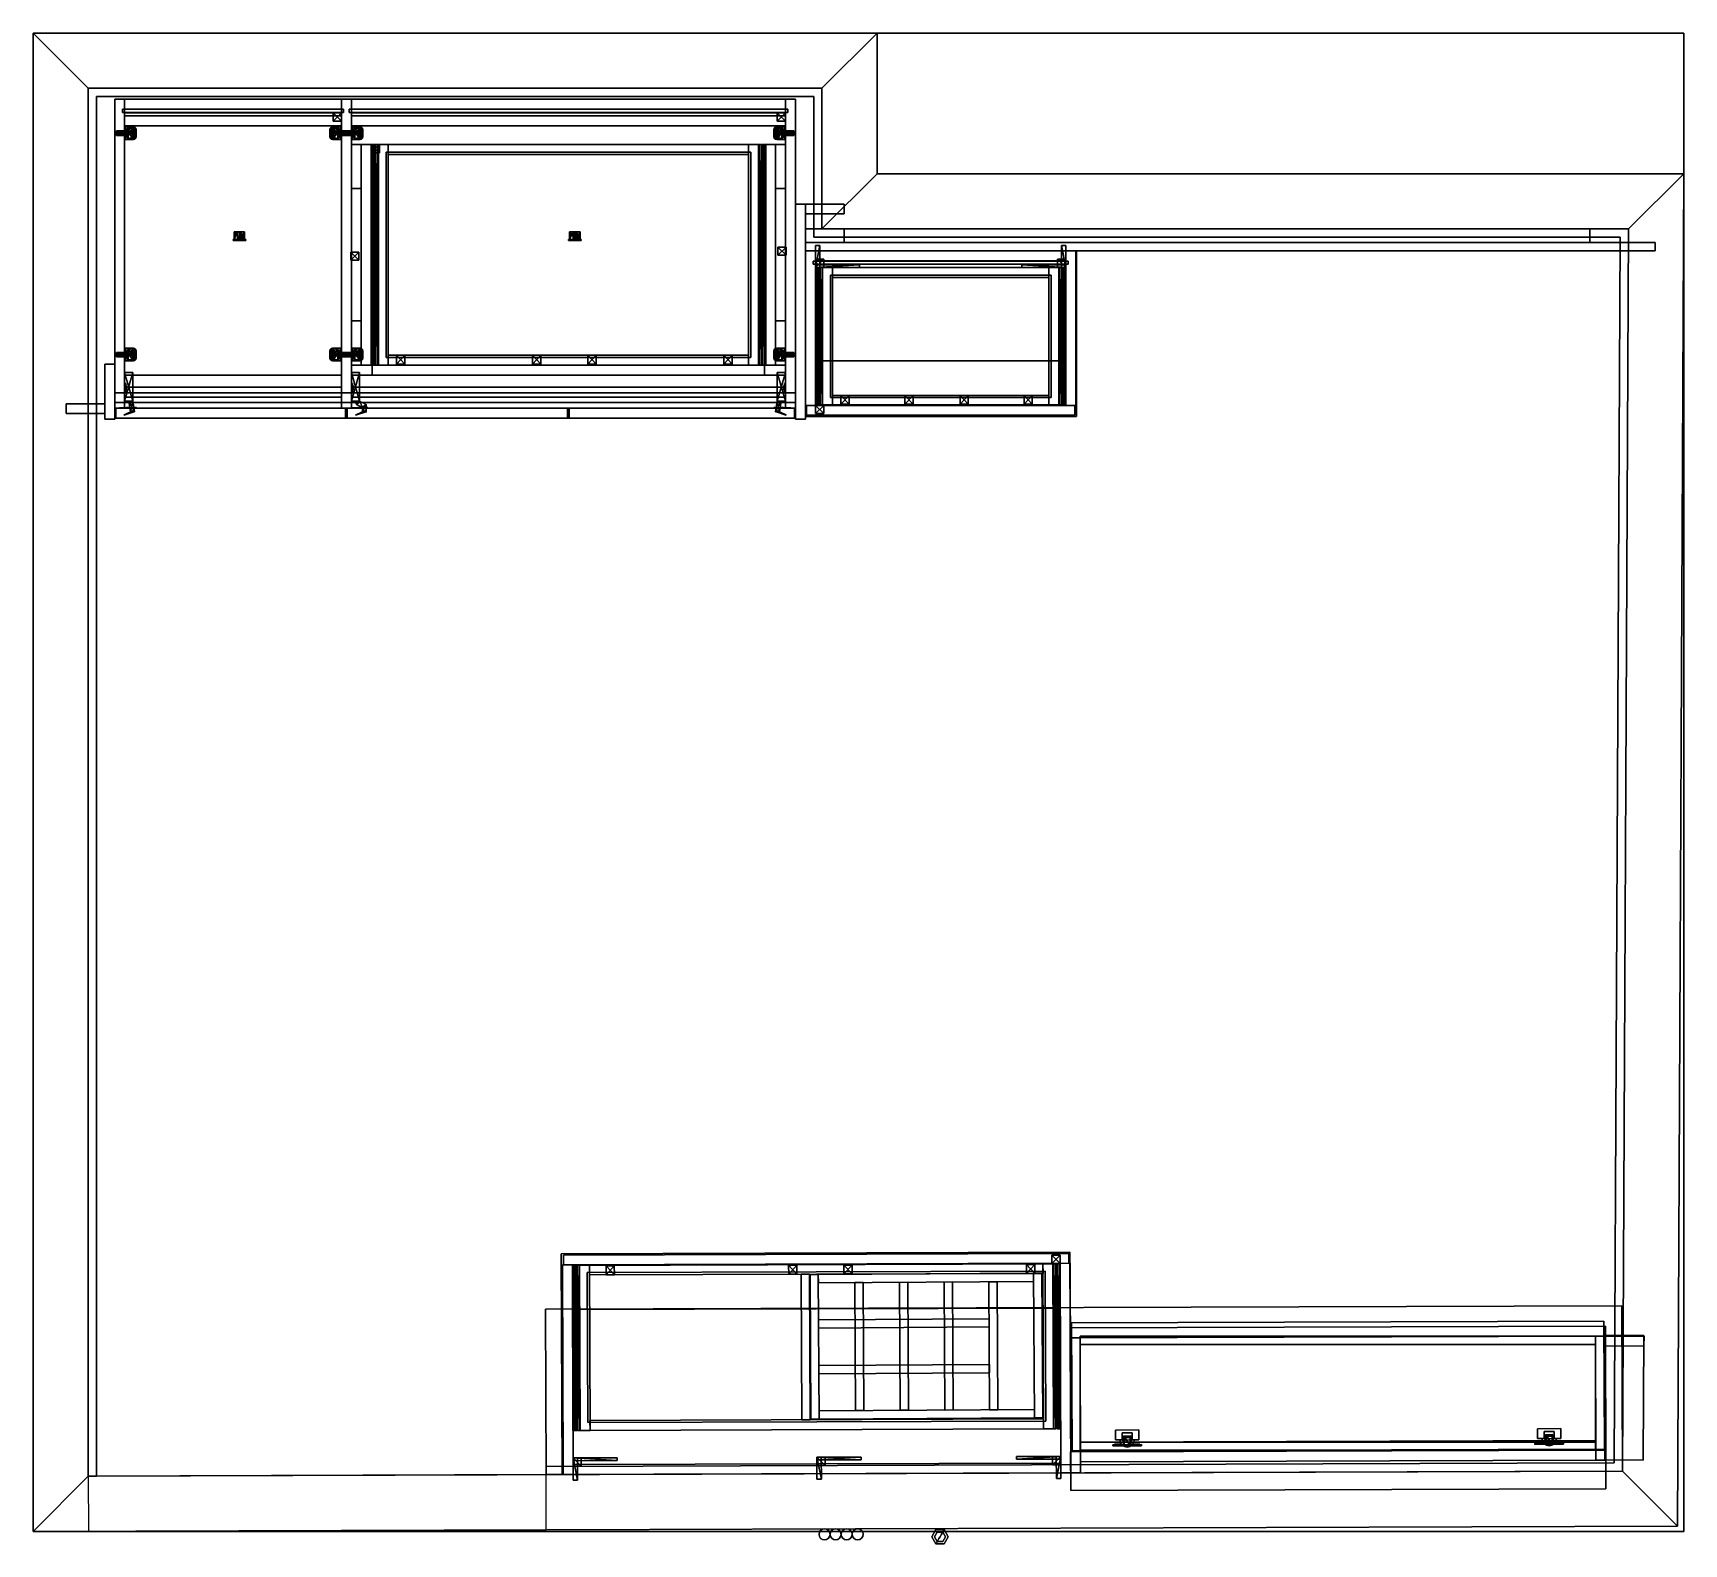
# Model space of a CAD drawing. Extents: x -100 to 2892, y -123 to 2616.
import ezdxf

# ---------------------------------------------------------------- set-up
doc = ezdxf.new("R2010")
doc.units = 0
for name, color, linetype in [('LAYER0', 7, 'CONTINUOUS'), ('LAYER1', 7, 'CONTINUOUS'), ('LAYER10', 253, 'CONTINUOUS'), ('LAYER100', 7, 'CONTINUOUS'), ('LAYER101', 7, 'CONTINUOUS'), ('LAYER102', 7, 'CONTINUOUS'), ('LAYER103', 7, 'CONTINUOUS'), ('LAYER104', 7, 'CONTINUOUS'), ('LAYER105', 254, 'CONTINUOUS'), ('LAYER106', 7, 'CONTINUOUS'), ('LAYER107', 254, 'CONTINUOUS'), ('LAYER108', 7, 'CONTINUOUS'), ('LAYER109', 254, 'CONTINUOUS'), ('LAYER11', 45, 'CONTINUOUS'), ('LAYER110', 7, 'CONTINUOUS'), ('LAYER111', 254, 'CONTINUOUS'), ('LAYER112', 7, 'CONTINUOUS'), ('LAYER113', 253, 'CONTINUOUS'), ('LAYER114', 253, 'CONTINUOUS'), ('LAYER115', 253, 'CONTINUOUS'), ('LAYER116', 253, 'CONTINUOUS'), ('LAYER117', 7, 'CONTINUOUS'), ('LAYER118', 7, 'CONTINUOUS'), ('LAYER119', 254, 'CONTINUOUS'), ('LAYER12', 7, 'CONTINUOUS'), ('LAYER120', 7, 'CONTINUOUS'), ('LAYER121', 254, 'CONTINUOUS'), ('LAYER122', 7, 'CONTINUOUS'), ('LAYER123', 254, 'CONTINUOUS'), ('LAYER124', 7, 'CONTINUOUS'), ('LAYER125', 254, 'CONTINUOUS'), ('LAYER126', 7, 'CONTINUOUS'), ('LAYER127', 253, 'CONTINUOUS'), ('LAYER128', 253, 'CONTINUOUS'), ('LAYER129', 253, 'CONTINUOUS'), ('LAYER13', 7, 'CONTINUOUS'), ('LAYER130', 253, 'CONTINUOUS'), ('LAYER131', 7, 'CONTINUOUS'), ('LAYER132', 7, 'CONTINUOUS'), ('LAYER133', 254, 'CONTINUOUS'), ('LAYER134', 7, 'CONTINUOUS'), ('LAYER135', 254, 'CONTINUOUS'), ('LAYER136', 7, 'CONTINUOUS'), ('LAYER137', 254, 'CONTINUOUS'), ('LAYER138', 7, 'CONTINUOUS'), ('LAYER139', 254, 'CONTINUOUS'), ('LAYER14', 7, 'CONTINUOUS'), ('LAYER140', 7, 'CONTINUOUS'), ('LAYER141', 253, 'CONTINUOUS'), ('LAYER142', 253, 'CONTINUOUS'), ('LAYER143', 253, 'CONTINUOUS'), ('LAYER144', 253, 'CONTINUOUS'), ('LAYER145', 7, 'CONTINUOUS'), ('LAYER146', 7, 'CONTINUOUS'), ('LAYER147', 254, 'CONTINUOUS'), ('LAYER148', 7, 'CONTINUOUS'), ('LAYER149', 254, 'CONTINUOUS'), ('LAYER15', 7, 'CONTINUOUS'), ('LAYER150', 7, 'CONTINUOUS'), ('LAYER151', 254, 'CONTINUOUS'), ('LAYER152', 7, 'CONTINUOUS'), ('LAYER153', 254, 'CONTINUOUS'), ('LAYER154', 7, 'CONTINUOUS'), ('LAYER155', 253, 'CONTINUOUS'), ('LAYER156', 253, 'CONTINUOUS'), ('LAYER157', 253, 'CONTINUOUS'), ('LAYER158', 253, 'CONTINUOUS'), ('LAYER159', 7, 'CONTINUOUS'), ('LAYER16', 254, 'CONTINUOUS'), ('LAYER160', 7, 'CONTINUOUS'), ('LAYER161', 254, 'CONTINUOUS'), ('LAYER162', 7, 'CONTINUOUS'), ('LAYER163', 254, 'CONTINUOUS'), ('LAYER164', 7, 'CONTINUOUS'), ('LAYER165', 254, 'CONTINUOUS'), ('LAYER166', 7, 'CONTINUOUS'), ('LAYER167', 254, 'CONTINUOUS'), ('LAYER168', 7, 'CONTINUOUS'), ('LAYER169', 253, 'CONTINUOUS'), ('LAYER17', 45, 'CONTINUOUS'), ('LAYER170', 253, 'CONTINUOUS'), ('LAYER171', 253, 'CONTINUOUS'), ('LAYER172', 253, 'CONTINUOUS'), ('LAYER173', 7, 'CONTINUOUS'), ('LAYER174', 7, 'CONTINUOUS'), ('LAYER175', 254, 'CONTINUOUS'), ('LAYER176', 7, 'CONTINUOUS'), ('LAYER177', 254, 'CONTINUOUS'), ('LAYER178', 7, 'CONTINUOUS'), ('LAYER179', 254, 'CONTINUOUS'), ('LAYER18', 45, 'CONTINUOUS'), ('LAYER180', 7, 'CONTINUOUS'), ('LAYER181', 254, 'CONTINUOUS'), ('LAYER182', 7, 'CONTINUOUS'), ('LAYER183', 253, 'CONTINUOUS'), ('LAYER184', 253, 'CONTINUOUS'), ('LAYER185', 253, 'CONTINUOUS'), ('LAYER186', 253, 'CONTINUOUS'), ('LAYER187', 7, 'CONTINUOUS'), ('LAYER188', 7, 'CONTINUOUS'), ('LAYER189', 254, 'CONTINUOUS'), ('LAYER19', 45, 'CONTINUOUS'), ('LAYER190', 7, 'CONTINUOUS'), ('LAYER191', 254, 'CONTINUOUS'), ('LAYER192', 7, 'CONTINUOUS'), ('LAYER193', 254, 'CONTINUOUS'), ('LAYER194', 7, 'CONTINUOUS'), ('LAYER195', 254, 'CONTINUOUS'), ('LAYER196', 7, 'CONTINUOUS'), ('LAYER197', 253, 'CONTINUOUS'), ('LAYER198', 253, 'CONTINUOUS'), ('LAYER199', 253, 'CONTINUOUS'), ('LAYER2', 7, 'CONTINUOUS'), ('LAYER20', 2, 'CONTINUOUS'), ('LAYER200', 253, 'CONTINUOUS'), ('LAYER201', 7, 'CONTINUOUS'), ('LAYER202', 7, 'CONTINUOUS'), ('LAYER203', 254, 'CONTINUOUS'), ('LAYER204', 7, 'CONTINUOUS'), ('LAYER205', 254, 'CONTINUOUS'), ('LAYER206', 7, 'CONTINUOUS'), ('LAYER207', 254, 'CONTINUOUS'), ('LAYER208', 7, 'CONTINUOUS'), ('LAYER209', 254, 'CONTINUOUS'), ('LAYER21', 7, 'CONTINUOUS'), ('LAYER210', 7, 'CONTINUOUS'), ('LAYER211', 253, 'CONTINUOUS'), ('LAYER212', 253, 'CONTINUOUS'), ('LAYER213', 253, 'CONTINUOUS'), ('LAYER214', 253, 'CONTINUOUS'), ('LAYER215', 253, 'CONTINUOUS'), ('LAYER216', 253, 'CONTINUOUS'), ('LAYER217', 253, 'CONTINUOUS'), ('LAYER218', 253, 'CONTINUOUS'), ('LAYER219', 28, 'CONTINUOUS'), ('LAYER22', 253, 'CONTINUOUS'), ('LAYER220', 253, 'CONTINUOUS'), ('LAYER221', 28, 'CONTINUOUS'), ('LAYER222', 253, 'CONTINUOUS'), ('LAYER223', 28, 'CONTINUOUS'), ('LAYER224', 253, 'CONTINUOUS'), ('LAYER225', 28, 'CONTINUOUS'), ('LAYER226', 253, 'CONTINUOUS'), ('LAYER227', 28, 'CONTINUOUS'), ('LAYER228', 253, 'CONTINUOUS'), ('LAYER229', 9, 'CONTINUOUS'), ('LAYER23', 253, 'CONTINUOUS'), ('LAYER230', 28, 'CONTINUOUS'), ('LAYER231', 253, 'CONTINUOUS'), ('LAYER232', 28, 'CONTINUOUS'), ('LAYER233', 253, 'CONTINUOUS'), ('LAYER234', 28, 'CONTINUOUS'), ('LAYER235', 253, 'CONTINUOUS'), ('LAYER236', 28, 'CONTINUOUS'), ('LAYER237', 253, 'CONTINUOUS'), ('LAYER238', 28, 'CONTINUOUS'), ('LAYER239', 253, 'CONTINUOUS'), ('LAYER24', 253, 'CONTINUOUS'), ('LAYER240', 9, 'CONTINUOUS'), ('LAYER241', 28, 'CONTINUOUS'), ('LAYER242', 253, 'CONTINUOUS'), ('LAYER243', 28, 'CONTINUOUS'), ('LAYER244', 253, 'CONTINUOUS'), ('LAYER245', 28, 'CONTINUOUS'), ('LAYER246', 253, 'CONTINUOUS'), ('LAYER247', 28, 'CONTINUOUS'), ('LAYER248', 253, 'CONTINUOUS'), ('LAYER249', 28, 'CONTINUOUS'), ('LAYER25', 253, 'CONTINUOUS'), ('LAYER250', 253, 'CONTINUOUS'), ('LAYER251', 9, 'CONTINUOUS'), ('LAYER252', 7, 'CONTINUOUS'), ('LAYER253', 7, 'CONTINUOUS'), ('LAYER254', 7, 'CONTINUOUS'), ('LAYER255', 7, 'CONTINUOUS'), ('LAYER256', 7, 'CONTINUOUS'), ('LAYER257', 7, 'CONTINUOUS'), ('LAYER258', 7, 'CONTINUOUS'), ('LAYER259', 7, 'CONTINUOUS'), ('LAYER26', 253, 'CONTINUOUS'), ('LAYER260', 7, 'CONTINUOUS'), ('LAYER261', 253, 'CONTINUOUS'), ('LAYER262', 253, 'CONTINUOUS'), ('LAYER263', 253, 'CONTINUOUS'), ('LAYER264', 253, 'CONTINUOUS'), ('LAYER265', 7, 'CONTINUOUS'), ('LAYER266', 7, 'CONTINUOUS'), ('LAYER267', 254, 'CONTINUOUS'), ('LAYER268', 254, 'CONTINUOUS'), ('LAYER269', 7, 'CONTINUOUS'), ('LAYER27', 253, 'CONTINUOUS'), ('LAYER270', 7, 'CONTINUOUS'), ('LAYER271', 253, 'CONTINUOUS'), ('LAYER272', 253, 'CONTINUOUS'), ('LAYER273', 253, 'CONTINUOUS'), ('LAYER274', 253, 'CONTINUOUS'), ('LAYER275', 253, 'CONTINUOUS'), ('LAYER276', 253, 'CONTINUOUS'), ('LAYER277', 253, 'CONTINUOUS'), ('LAYER278', 253, 'CONTINUOUS'), ('LAYER279', 253, 'CONTINUOUS'), ('LAYER28', 2, 'CONTINUOUS'), ('LAYER280', 253, 'CONTINUOUS'), ('LAYER281', 253, 'CONTINUOUS'), ('LAYER282', 253, 'CONTINUOUS'), ('LAYER283', 7, 'CONTINUOUS'), ('LAYER284', 7, 'CONTINUOUS'), ('LAYER285', 7, 'CONTINUOUS'), ('LAYER286', 253, 'CONTINUOUS'), ('LAYER287', 253, 'CONTINUOUS'), ('LAYER288', 253, 'CONTINUOUS'), ('LAYER289', 253, 'CONTINUOUS'), ('LAYER29', 7, 'CONTINUOUS'), ('LAYER290', 7, 'CONTINUOUS'), ('LAYER291', 7, 'CONTINUOUS'), ('LAYER292', 254, 'CONTINUOUS'), ('LAYER293', 254, 'CONTINUOUS'), ('LAYER294', 7, 'CONTINUOUS'), ('LAYER295', 7, 'CONTINUOUS'), ('LAYER296', 253, 'CONTINUOUS'), ('LAYER297', 253, 'CONTINUOUS'), ('LAYER298', 253, 'CONTINUOUS'), ('LAYER299', 253, 'CONTINUOUS'), ('LAYER3', 45, 'CONTINUOUS'), ('LAYER30', 253, 'CONTINUOUS'), ('LAYER300', 253, 'CONTINUOUS'), ('LAYER301', 253, 'CONTINUOUS'), ('LAYER302', 253, 'CONTINUOUS'), ('LAYER303', 253, 'CONTINUOUS'), ('LAYER304', 253, 'CONTINUOUS'), ('LAYER305', 253, 'CONTINUOUS'), ('LAYER306', 253, 'CONTINUOUS'), ('LAYER307', 253, 'CONTINUOUS'), ('LAYER308', 7, 'CONTINUOUS'), ('LAYER309', 7, 'CONTINUOUS'), ('LAYER31', 253, 'CONTINUOUS'), ('LAYER310', 7, 'CONTINUOUS'), ('LAYER311', 253, 'CONTINUOUS'), ('LAYER312', 253, 'CONTINUOUS'), ('LAYER313', 253, 'CONTINUOUS'), ('LAYER314', 253, 'CONTINUOUS'), ('LAYER315', 7, 'CONTINUOUS'), ('LAYER316', 7, 'CONTINUOUS'), ('LAYER317', 254, 'CONTINUOUS'), ('LAYER318', 254, 'CONTINUOUS'), ('LAYER319', 7, 'CONTINUOUS'), ('LAYER32', 253, 'CONTINUOUS'), ('LAYER320', 7, 'CONTINUOUS'), ('LAYER321', 253, 'CONTINUOUS'), ('LAYER322', 253, 'CONTINUOUS'), ('LAYER323', 253, 'CONTINUOUS'), ('LAYER324', 253, 'CONTINUOUS'), ('LAYER325', 253, 'CONTINUOUS'), ('LAYER326', 253, 'CONTINUOUS'), ('LAYER327', 253, 'CONTINUOUS'), ('LAYER328', 253, 'CONTINUOUS'), ('LAYER329', 253, 'CONTINUOUS'), ('LAYER33', 253, 'CONTINUOUS'), ('LAYER330', 253, 'CONTINUOUS'), ('LAYER331', 253, 'CONTINUOUS'), ('LAYER332', 253, 'CONTINUOUS'), ('LAYER333', 7, 'CONTINUOUS'), ('LAYER334', 7, 'CONTINUOUS'), ('LAYER335', 7, 'CONTINUOUS'), ('LAYER336', 253, 'CONTINUOUS'), ('LAYER337', 253, 'CONTINUOUS'), ('LAYER338', 253, 'CONTINUOUS'), ('LAYER339', 253, 'CONTINUOUS'), ('LAYER34', 253, 'CONTINUOUS'), ('LAYER340', 7, 'CONTINUOUS'), ('LAYER341', 7, 'CONTINUOUS'), ('LAYER342', 254, 'CONTINUOUS'), ('LAYER343', 254, 'CONTINUOUS'), ('LAYER344', 7, 'CONTINUOUS'), ('LAYER345', 7, 'CONTINUOUS'), ('LAYER346', 253, 'CONTINUOUS'), ('LAYER347', 253, 'CONTINUOUS'), ('LAYER348', 253, 'CONTINUOUS'), ('LAYER349', 253, 'CONTINUOUS'), ('LAYER35', 253, 'CONTINUOUS'), ('LAYER350', 253, 'CONTINUOUS'), ('LAYER351', 253, 'CONTINUOUS'), ('LAYER352', 253, 'CONTINUOUS'), ('LAYER353', 253, 'CONTINUOUS'), ('LAYER354', 253, 'CONTINUOUS'), ('LAYER355', 253, 'CONTINUOUS'), ('LAYER356', 253, 'CONTINUOUS'), ('LAYER357', 253, 'CONTINUOUS'), ('LAYER358', 9, 'CONTINUOUS'), ('LAYER359', 9, 'CONTINUOUS'), ('LAYER36', 2, 'CONTINUOUS'), ('LAYER360', 9, 'CONTINUOUS'), ('LAYER361', 9, 'CONTINUOUS'), ('LAYER362', 9, 'CONTINUOUS'), ('LAYER363', 9, 'CONTINUOUS'), ('LAYER364', 45, 'CONTINUOUS'), ('LAYER365', 7, 'CONTINUOUS'), ('LAYER366', 7, 'CONTINUOUS'), ('LAYER367', 45, 'CONTINUOUS'), ('LAYER368', 45, 'CONTINUOUS'), ('LAYER369', 45, 'CONTINUOUS'), ('LAYER37', 7, 'CONTINUOUS'), ('LAYER370', 45, 'CONTINUOUS'), ('LAYER371', 45, 'CONTINUOUS'), ('LAYER372', 45, 'CONTINUOUS'), ('LAYER373', 7, 'CONTINUOUS'), ('LAYER374', 7, 'CONTINUOUS'), ('LAYER375', 7, 'CONTINUOUS'), ('LAYER376', 45, 'CONTINUOUS'), ('LAYER377', 45, 'CONTINUOUS'), ('LAYER378', 2, 'CONTINUOUS'), ('LAYER379', 7, 'CONTINUOUS'), ('LAYER38', 253, 'CONTINUOUS'), ('LAYER380', 253, 'CONTINUOUS'), ('LAYER381', 253, 'CONTINUOUS'), ('LAYER382', 253, 'CONTINUOUS'), ('LAYER383', 253, 'CONTINUOUS'), ('LAYER384', 253, 'CONTINUOUS'), ('LAYER385', 253, 'CONTINUOUS'), ('LAYER386', 2, 'CONTINUOUS'), ('LAYER387', 7, 'CONTINUOUS'), ('LAYER388', 253, 'CONTINUOUS'), ('LAYER389', 253, 'CONTINUOUS'), ('LAYER39', 253, 'CONTINUOUS'), ('LAYER390', 253, 'CONTINUOUS'), ('LAYER391', 253, 'CONTINUOUS'), ('LAYER392', 253, 'CONTINUOUS'), ('LAYER393', 253, 'CONTINUOUS'), ('LAYER394', 45, 'CONTINUOUS'), ('LAYER395', 45, 'CONTINUOUS'), ('LAYER396', 45, 'CONTINUOUS'), ('LAYER397', 253, 'CONTINUOUS'), ('LAYER398', 253, 'CONTINUOUS'), ('LAYER399', 253, 'CONTINUOUS'), ('LAYER4', 45, 'CONTINUOUS'), ('LAYER40', 253, 'CONTINUOUS'), ('LAYER400', 253, 'CONTINUOUS'), ('LAYER401', 45, 'CONTINUOUS'), ('LAYER402', 45, 'CONTINUOUS'), ('LAYER403', 254, 'CONTINUOUS'), ('LAYER404', 254, 'CONTINUOUS'), ('LAYER405', 7, 'CONTINUOUS'), ('LAYER406', 7, 'CONTINUOUS'), ('LAYER407', 253, 'CONTINUOUS'), ('LAYER408', 253, 'CONTINUOUS'), ('LAYER409', 253, 'CONTINUOUS'), ('LAYER41', 253, 'CONTINUOUS'), ('LAYER410', 253, 'CONTINUOUS'), ('LAYER411', 253, 'CONTINUOUS'), ('LAYER412', 253, 'CONTINUOUS'), ('LAYER413', 253, 'CONTINUOUS'), ('LAYER414', 253, 'CONTINUOUS'), ('LAYER415', 253, 'CONTINUOUS'), ('LAYER416', 253, 'CONTINUOUS'), ('LAYER417', 253, 'CONTINUOUS'), ('LAYER418', 253, 'CONTINUOUS'), ('LAYER419', 45, 'CONTINUOUS'), ('LAYER42', 253, 'CONTINUOUS'), ('LAYER420', 45, 'CONTINUOUS'), ('LAYER421', 7, 'CONTINUOUS'), ('LAYER422', 45, 'CONTINUOUS'), ('LAYER423', 45, 'CONTINUOUS'), ('LAYER43', 253, 'CONTINUOUS'), ('LAYER44', 45, 'CONTINUOUS'), ('LAYER45', 7, 'CONTINUOUS'), ('LAYER46', 7, 'CONTINUOUS'), ('LAYER47', 253, 'CONTINUOUS'), ('LAYER48', 253, 'CONTINUOUS'), ('LAYER49', 253, 'CONTINUOUS'), ('LAYER5', 45, 'CONTINUOUS'), ('LAYER50', 253, 'CONTINUOUS'), ('LAYER51', 7, 'CONTINUOUS'), ('LAYER52', 7, 'CONTINUOUS'), ('LAYER53', 254, 'CONTINUOUS'), ('LAYER54', 254, 'CONTINUOUS'), ('LAYER55', 7, 'CONTINUOUS'), ('LAYER56', 7, 'CONTINUOUS'), ('LAYER57', 253, 'CONTINUOUS'), ('LAYER58', 253, 'CONTINUOUS'), ('LAYER59', 253, 'CONTINUOUS'), ('LAYER6', 45, 'CONTINUOUS'), ('LAYER60', 253, 'CONTINUOUS'), ('LAYER61', 253, 'CONTINUOUS'), ('LAYER62', 253, 'CONTINUOUS'), ('LAYER63', 253, 'CONTINUOUS'), ('LAYER64', 253, 'CONTINUOUS'), ('LAYER65', 253, 'CONTINUOUS'), ('LAYER66', 253, 'CONTINUOUS'), ('LAYER67', 253, 'CONTINUOUS'), ('LAYER68', 253, 'CONTINUOUS'), ('LAYER69', 45, 'CONTINUOUS'), ('LAYER7', 28, 'CONTINUOUS'), ('LAYER70', 45, 'CONTINUOUS'), ('LAYER71', 45, 'CONTINUOUS'), ('LAYER72', 7, 'CONTINUOUS'), ('LAYER73', 45, 'CONTINUOUS'), ('LAYER74', 45, 'CONTINUOUS'), ('LAYER75', 45, 'CONTINUOUS'), ('LAYER76', 45, 'CONTINUOUS'), ('LAYER77', 45, 'CONTINUOUS'), ('LAYER78', 45, 'CONTINUOUS'), ('LAYER79', 45, 'CONTINUOUS'), ('LAYER8', 253, 'CONTINUOUS'), ('LAYER80', 45, 'CONTINUOUS'), ('LAYER81', 45, 'CONTINUOUS'), ('LAYER82', 45, 'CONTINUOUS'), ('LAYER83', 7, 'CONTINUOUS'), ('LAYER84', 7, 'CONTINUOUS'), ('LAYER85', 7, 'CONTINUOUS'), ('LAYER86', 7, 'CONTINUOUS'), ('LAYER87', 7, 'CONTINUOUS'), ('LAYER88', 7, 'CONTINUOUS'), ('LAYER89', 7, 'CONTINUOUS'), ('LAYER9', 28, 'CONTINUOUS'), ('LAYER90', 7, 'CONTINUOUS'), ('LAYER91', 7, 'CONTINUOUS'), ('LAYER92', 7, 'CONTINUOUS'), ('LAYER93', 7, 'CONTINUOUS'), ('LAYER94', 7, 'CONTINUOUS'), ('LAYER95', 7, 'CONTINUOUS'), ('LAYER96', 7, 'CONTINUOUS'), ('LAYER97', 7, 'CONTINUOUS'), ('LAYER98', 7, 'CONTINUOUS'), ('LAYER99', 7, 'CONTINUOUS')]:
    doc.layers.add(name, color=color, linetype=linetype)

msp = doc.modelspace()

# ---------------------------------------------------------------- linework, layer by layer
at = {"layer": 'LAYER0', "invisible_edges": 1}
for points in [[(2892.49, 2616, -5), (-100, -100.32, -5), (-100, 2616, -5), (2892.49, 2616, -5)], [(-100, -100.32, -5), (2892.49, 2616, -5), (2892.49, -100.32, -5), (-100, -100.32, -5)], [(-100, 2616), (2892.49, 2616, -5), (-100, 2616, -5), (-100, 2616)], [(2892.49, 2616, -5), (-100, 2616), (2892.49, 2616), (2892.49, 2616, -5)], [(-100, 2616), (-100, -100.32, -5), (-100, -100.32), (-100, 2616)], [(-100, -100.32, -5), (-100, 2616), (-100, 2616, -5), (-100, -100.32, -5)], [(2892.49, -100.32), (-100, 2616), (-100, -100.32), (2892.49, -100.32)], [(-100, 2616), (2892.49, -100.32), (2892.49, 2616), (-100, 2616)], [(2892.49, 2616, -5), (2892.49, -100.32), (2892.49, -100.32, -5), (2892.49, 2616, -5)], [(2892.49, -100.32), (2892.49, 2616, -5), (2892.49, 2616), (2892.49, -100.32)], [(2892.49, -100.32), (-100, -100.32, -5), (2892.49, -100.32, -5), (2892.49, -100.32)], [(-100, -100.32, -5), (2892.49, -100.32), (-100, -100.32), (-100, -100.32, -5)]]:
    msp.add_3dface(points, dxfattribs=at)
at = {"layer": 'LAYER1', "invisible_edges": 1}
for points in [[(0, 2516), (-100, -100.32), (-100, 2616), (0, 2516)], [(-100, 2616), (0, 2516, 2593), (0, 2516), (-100, 2616)], [(0, 2516, 2593), (-100, 2616), (-100, 2616, 2593), (0, 2516, 2593)], [(-100, 2616, 2593), (-100, -100.32), (-100, -100.32, 2593), (-100, 2616, 2593)], [(-100, -100.32), (-100, 2616, 2593), (-100, 2616), (-100, -100.32)], [(0, 0, 2593), (-100, 2616, 2593), (-100, -100.32, 2593), (0, 0, 2593)], [(-100, 2616, 2593), (0, 0, 2593), (0, 2516, 2593), (-100, 2616, 2593)], [(-100, -100.32), (0, 2516), (0, 0), (-100, -100.32)], [(0, 2516), (0, 0, 2593), (0, 0), (0, 2516)], [(0, 0, 2593), (0, 2516), (0, 2516, 2593), (0, 0, 2593)], [(0, 0), (-100, -100.32, 2593), (-100, -100.32), (0, 0)], [(-100, -100.32, 2593), (0, 0), (0, 0, 2593), (-100, -100.32, 2593)]]:
    msp.add_3dface(points, dxfattribs=at)
at = {"layer": 'LAYER10'}
for points in [[(2630.113, 60.46331, 747.2424), (2625.316, 60.44785, 742.9998), (2630.116, 59.46855, 747.2424), (2630.113, 60.46331, 747.2424)], [(2625.316, 60.44785, 742.9998), (2630.113, 60.46331, 738.7572), (2625.32, 59.45308, 742.9998), (2625.316, 60.44785, 742.9998)], [(2630.113, 60.46331, 747.2424), (2630.113, 60.46331, 738.7572), (2625.316, 60.44785, 742.9998), (2630.113, 60.46331, 747.2424)], [(2630.116, 59.46855, 747.2424), (2625.316, 60.44785, 742.9998), (2625.32, 59.45308, 742.9998), (2630.116, 59.46855, 747.2424)], [(2625.32, 59.45308, 742.9998), (2630.113, 60.46331, 738.7572), (2630.116, 59.46855, 738.7572), (2625.32, 59.45308, 742.9998)], [(2630.113, 60.46331, 738.7572), (2634.908, 60.47877, 742.9998), (2630.116, 59.46855, 738.7572), (2630.113, 60.46331, 738.7572)], [(2630.116, 59.46855, 747.2424), (2634.908, 60.47877, 742.9998), (2630.113, 60.46331, 747.2424), (2630.116, 59.46855, 747.2424)], [(2634.908, 60.47877, 742.9998), (2630.113, 60.46331, 738.7572), (2630.113, 60.46331, 747.2424), (2634.908, 60.47877, 742.9998)], [(2630.116, 59.46855, 738.7572), (2634.908, 60.47877, 742.9998), (2634.912, 59.48401, 742.9998), (2630.116, 59.46855, 738.7572)], [(2634.912, 59.48401, 742.9998), (2634.908, 60.47877, 742.9998), (2630.116, 59.46855, 747.2424), (2634.912, 59.48401, 742.9998)], [(2641.369, 75.42114, 786.8652), (2654.934, 75.46487, 786.8652), (2641.378, 72.43686, 767.4998), (2641.369, 75.42114, 786.8652)], [(2641.391, 68.45782, 786.8652), (2641.369, 75.42114, 786.8652), (2641.401, 65.47355, 767.4998), (2641.391, 68.45782, 786.8652)], [(2641.401, 65.47355, 767.4998), (2641.369, 75.42114, 786.8652), (2641.378, 72.43686, 767.4998), (2641.401, 65.47355, 767.4998)], [(2641.378, 72.43686, 767.4998), (2654.934, 75.46487, 786.8652), (2654.943, 72.48059, 767.4998), (2641.378, 72.43686, 767.4998)], [(2654.991, 57.5592, 715.4998), (2641.378, 72.43686, 715.4998), (2654.943, 72.48059, 715.4998), (2654.991, 57.5592, 715.4998)], [(2641.378, 72.43686, 767.4998), (2654.943, 72.48059, 767.4998), (2641.378, 72.43686, 715.4998), (2641.378, 72.43686, 767.4998)], [(2641.378, 72.43686, 715.4998), (2654.943, 72.48059, 767.4998), (2654.943, 72.48059, 715.4998), (2641.378, 72.43686, 715.4998)], [(2641.427, 57.51547, 767.4998), (2641.378, 72.43686, 767.4998), (2641.427, 57.51547, 715.4998), (2641.427, 57.51547, 767.4998)], [(2641.427, 57.51547, 715.4998), (2641.378, 72.43686, 767.4998), (2641.378, 72.43686, 715.4998), (2641.427, 57.51547, 715.4998)], [(2641.427, 57.51547, 715.4998), (2641.378, 72.43686, 715.4998), (2654.991, 57.5592, 715.4998), (2641.427, 57.51547, 715.4998)], [(2642.501, 74.70108, 786.4554), (2653.863, 56.9649, 792.4998), (2653.806, 74.73753, 786.4554), (2642.501, 74.70108, 786.4554)], [(2642.506, 73.21093, 784.0752), (2642.559, 56.92846, 792.4998), (2642.501, 74.70108, 786.4554), (2642.506, 73.21093, 784.0752)], [(2642.559, 56.92846, 792.4998), (2653.863, 56.9649, 792.4998), (2642.501, 74.70108, 786.4554), (2642.559, 56.92846, 792.4998)], [(2642.56, 56.43731, 791.9224), (2642.559, 56.92846, 792.4998), (2642.506, 73.21093, 784.0752), (2642.56, 56.43731, 791.9224)], [(2653.81, 73.24738, 784.0752), (2653.806, 74.73753, 786.4554), (2653.865, 56.47375, 791.9224), (2653.81, 73.24738, 784.0752)], [(2653.865, 56.47375, 791.9224), (2653.806, 74.73753, 786.4554), (2653.863, 56.9649, 792.4998), (2653.865, 56.47375, 791.9224)], [(2654.956, 68.50156, 786.8652), (2654.943, 72.48059, 767.4998), (2654.934, 75.46487, 786.8652), (2654.956, 68.50156, 786.8652)], [(2654.991, 57.5592, 715.4998), (2654.943, 72.48059, 715.4998), (2654.991, 57.5592, 767.4998), (2654.991, 57.5592, 715.4998)], [(2654.991, 57.5592, 767.4998), (2654.943, 72.48059, 715.4998), (2654.943, 72.48059, 767.4998), (2654.991, 57.5592, 767.4998)], [(2654.966, 65.51728, 767.4998), (2654.943, 72.48059, 767.4998), (2654.956, 68.50156, 786.8652), (2654.966, 65.51728, 767.4998)], [(2666.286, 60.57993, 747.2424), (2661.49, 60.56446, 742.9998), (2666.29, 59.58517, 747.2424), (2666.286, 60.57993, 747.2424)], [(2661.49, 60.56446, 742.9998), (2666.286, 60.57993, 738.7572), (2661.493, 59.56971, 742.9998), (2661.49, 60.56446, 742.9998)], [(2666.286, 60.57993, 747.2424), (2666.286, 60.57993, 738.7572), (2661.49, 60.56446, 742.9998), (2666.286, 60.57993, 747.2424)], [(2666.29, 59.58517, 747.2424), (2661.49, 60.56446, 742.9998), (2661.493, 59.56971, 742.9998), (2666.29, 59.58517, 747.2424)], [(2661.493, 59.56971, 742.9998), (2666.286, 60.57993, 738.7572), (2666.29, 59.58517, 738.7572), (2661.493, 59.56971, 742.9998)], [(2666.286, 60.57993, 738.7572), (2671.082, 60.59539, 742.9998), (2666.29, 59.58517, 738.7572), (2666.286, 60.57993, 738.7572)], [(2666.29, 59.58517, 747.2424), (2671.082, 60.59539, 742.9998), (2666.286, 60.57993, 747.2424), (2666.29, 59.58517, 747.2424)], [(2671.082, 60.59539, 742.9998), (2666.286, 60.57993, 738.7572), (2666.286, 60.57993, 747.2424), (2671.082, 60.59539, 742.9998)], [(2666.29, 59.58517, 738.7572), (2671.082, 60.59539, 742.9998), (2671.085, 59.60063, 742.9998), (2666.29, 59.58517, 738.7572)], [(2671.085, 59.60063, 742.9998), (2671.082, 60.59539, 742.9998), (2666.29, 59.58517, 747.2424), (2671.085, 59.60063, 742.9998)], [(2674.202, 59.61068, 735.4998), (2622.209, 57.45352, 735.4998), (2622.203, 59.44304, 735.4998), (2674.202, 59.61068, 735.4998)], [(2622.209, 57.45352, 750.4998), (2674.202, 59.61068, 750.4998), (2622.203, 59.44304, 750.4998), (2622.209, 57.45352, 750.4998)], [(2622.203, 59.44304, 750.4998), (2674.202, 59.61068, 750.4998), (2674.202, 59.61068, 735.4998), (2622.203, 59.44304, 750.4998)], [(2622.203, 59.44304, 750.4998), (2674.202, 59.61068, 735.4998), (2622.203, 59.44304, 735.4998), (2622.203, 59.44304, 750.4998)], [(2622.203, 59.44304, 735.4998), (2622.209, 57.45352, 735.4998), (2622.209, 57.45352, 750.4998), (2622.203, 59.44304, 735.4998)], [(2622.203, 59.44304, 735.4998), (2622.209, 57.45352, 750.4998), (2622.203, 59.44304, 750.4998), (2622.203, 59.44304, 735.4998)], [(2674.202, 59.61068, 735.4998), (2674.209, 57.62116, 735.4998), (2622.209, 57.45352, 735.4998), (2674.202, 59.61068, 735.4998)], [(2622.209, 57.45352, 750.4998), (2674.209, 57.62116, 750.4998), (2674.202, 59.61068, 750.4998), (2622.209, 57.45352, 750.4998)], [(2634.912, 59.48401, 742.9998), (2630.116, 59.46855, 738.7572), (2625.32, 59.45308, 742.9998), (2634.912, 59.48401, 742.9998)], [(2634.912, 59.48401, 742.9998), (2625.32, 59.45308, 742.9998), (2630.116, 59.46855, 747.2424), (2634.912, 59.48401, 742.9998)], [(2671.085, 59.60063, 742.9998), (2666.29, 59.58517, 738.7572), (2661.493, 59.56971, 742.9998), (2671.085, 59.60063, 742.9998)], [(2671.085, 59.60063, 742.9998), (2661.493, 59.56971, 742.9998), (2666.29, 59.58517, 747.2424), (2671.085, 59.60063, 742.9998)], [(2674.202, 59.61068, 750.4998), (2674.209, 57.62116, 750.4998), (2674.209, 57.62116, 735.4998), (2674.202, 59.61068, 750.4998)], [(2674.202, 59.61068, 750.4998), (2674.209, 57.62116, 735.4998), (2674.202, 59.61068, 735.4998), (2674.202, 59.61068, 750.4998)]]:
    msp.add_3dface(points, dxfattribs=at)
at = {"layer": 'LAYER100', "invisible_edges": 1}
for points in [[(1268, 2477.7, 94), (473, 2471.7, 94), (473, 2477.7, 94), (1268, 2477.7, 94)], [(473, 2471.7, 94), (1268, 2477.7, 94), (1268, 2471.7, 94), (473, 2471.7, 94)], [(473, 2477.7, 2525), (473, 2471.7, 94), (473, 2471.7, 2525), (473, 2477.7, 2525)], [(473, 2471.7, 94), (473, 2477.7, 2525), (473, 2477.7, 94), (473, 2471.7, 94)], [(1268, 2471.7, 2525), (473, 2477.7, 2525), (473, 2471.7, 2525), (1268, 2471.7, 2525)], [(473, 2477.7, 2525), (1268, 2471.7, 2525), (1268, 2477.7, 2525), (473, 2477.7, 2525)], [(473, 2477.7, 2525), (1268, 2477.7, 94), (473, 2477.7, 94), (473, 2477.7, 2525)], [(1268, 2477.7, 94), (473, 2477.7, 2525), (1268, 2477.7, 2525), (1268, 2477.7, 94)], [(1268, 2471.7, 2525), (473, 2471.7, 94), (1268, 2471.7, 94), (1268, 2471.7, 2525)], [(473, 2471.7, 94), (1268, 2471.7, 2525), (473, 2471.7, 2525), (473, 2471.7, 94)], [(1268, 2477.7, 94), (1268, 2471.7, 2525), (1268, 2471.7, 94), (1268, 2477.7, 94)], [(1268, 2471.7, 2525), (1268, 2477.7, 94), (1268, 2477.7, 2525), (1268, 2471.7, 2525)]]:
    msp.add_3dface(points, dxfattribs=at)
at = {"layer": 'LAYER101', "invisible_edges": 1}
for points in [[(459, 2496, 1369.5), (66, 2496, 1249.5), (66, 2496, 1369.5), (459, 2496, 1369.5)], [(66, 2496, 1249.5), (459, 2496, 1369.5), (459, 2496, 1249.5), (66, 2496, 1249.5)], [(66, 2478, 1369.5), (66, 2496, 1249.5), (66, 2478, 1249.5), (66, 2478, 1369.5)], [(66, 2496, 1249.5), (66, 2478, 1369.5), (66, 2496, 1369.5), (66, 2496, 1249.5)], [(459, 2478, 1249.5), (66, 2496, 1249.5), (459, 2496, 1249.5), (459, 2478, 1249.5)], [(66, 2496, 1249.5), (459, 2478, 1249.5), (66, 2478, 1249.5), (66, 2496, 1249.5)], [(66, 2478, 1369.5), (459, 2496, 1369.5), (66, 2496, 1369.5), (66, 2478, 1369.5)], [(459, 2496, 1369.5), (66, 2478, 1369.5), (459, 2478, 1369.5), (459, 2496, 1369.5)], [(459, 2496, 1369.5), (459, 2478, 1249.5), (459, 2496, 1249.5), (459, 2496, 1369.5)], [(459, 2478, 1249.5), (459, 2496, 1369.5), (459, 2478, 1369.5), (459, 2478, 1249.5)], [(459, 2478, 1249.5), (66, 2478, 1369.5), (66, 2478, 1249.5), (459, 2478, 1249.5)], [(66, 2478, 1369.5), (459, 2478, 1249.5), (459, 2478, 1369.5), (66, 2478, 1369.5)]]:
    msp.add_3dface(points, dxfattribs=at)
at = {"layer": 'LAYER102', "invisible_edges": 1}
for points in [[(1264, 2496, 1369.5), (477, 2496, 1249.5), (477, 2496, 1369.5), (1264, 2496, 1369.5)], [(477, 2496, 1249.5), (1264, 2496, 1369.5), (1264, 2496, 1249.5), (477, 2496, 1249.5)], [(477, 2478, 1369.5), (477, 2496, 1249.5), (477, 2478, 1249.5), (477, 2478, 1369.5)], [(477, 2496, 1249.5), (477, 2478, 1369.5), (477, 2496, 1369.5), (477, 2496, 1249.5)], [(1264, 2478, 1249.5), (477, 2496, 1249.5), (1264, 2496, 1249.5), (1264, 2478, 1249.5)], [(477, 2496, 1249.5), (1264, 2478, 1249.5), (477, 2478, 1249.5), (477, 2496, 1249.5)], [(477, 2478, 1369.5), (1264, 2496, 1369.5), (477, 2496, 1369.5), (477, 2478, 1369.5)], [(1264, 2496, 1369.5), (477, 2478, 1369.5), (1264, 2478, 1369.5), (1264, 2496, 1369.5)], [(1264, 2496, 1369.5), (1264, 2478, 1249.5), (1264, 2496, 1249.5), (1264, 2496, 1369.5)], [(1264, 2478, 1249.5), (1264, 2496, 1369.5), (1264, 2478, 1369.5), (1264, 2478, 1249.5)], [(1264, 2478, 1249.5), (477, 2478, 1369.5), (477, 2478, 1249.5), (1264, 2478, 1249.5)], [(477, 2478, 1369.5), (1264, 2478, 1249.5), (1264, 2478, 1369.5), (477, 2478, 1369.5)]]:
    msp.add_3dface(points, dxfattribs=at)
at = {"layer": 'LAYER103', "invisible_edges": 1}
for points in [[(477, 2471.4, 866), (1264, 1996, 866), (1264, 2471.4, 866), (477, 2471.4, 866)], [(1264, 1996, 866), (477, 2471.4, 866), (477, 1996, 866), (1264, 1996, 866)], [(477, 2471.4, 866), (477, 1996, 848), (477, 1996, 866), (477, 2471.4, 866)], [(477, 1996, 848), (477, 2471.4, 866), (477, 2471.4, 848), (477, 1996, 848)], [(1264, 2471.4, 848), (477, 2471.4, 866), (1264, 2471.4, 866), (1264, 2471.4, 848)], [(477, 2471.4, 866), (1264, 2471.4, 848), (477, 2471.4, 848), (477, 2471.4, 866)], [(477, 1996, 848), (1264, 2471.4, 848), (1264, 1996, 848), (477, 1996, 848)], [(1264, 2471.4, 848), (477, 1996, 848), (477, 2471.4, 848), (1264, 2471.4, 848)], [(1264, 2471.4, 848), (1264, 1996, 866), (1264, 1996, 848), (1264, 2471.4, 848)], [(1264, 1996, 866), (1264, 2471.4, 848), (1264, 2471.4, 866), (1264, 1996, 866)], [(477, 1996, 848), (1264, 1996, 866), (477, 1996, 866), (477, 1996, 848)], [(1264, 1996, 866), (477, 1996, 848), (1264, 1996, 848), (1264, 1996, 866)]]:
    msp.add_3dface(points, dxfattribs=at)
at = {"layer": 'LAYER104'}
for points in [[(1243, 2039.5, 848), (1243.67, 2042, 848), (1243, 2039.5, 846.01), (1243, 2039.5, 848)], [(1243, 2039.5, 846.01), (1243.67, 2042, 848), (1243.67, 2042, 846.01), (1243, 2039.5, 846.01)], [(1243, 2039.5, 846.01), (1243.67, 2042, 846.01), (1243, 2026.5, 846.01), (1243, 2039.5, 846.01)], [(1243, 2026.5, 846.01), (1243.67, 2042, 846.01), (1243.67, 2024, 846.01), (1243, 2026.5, 846.01)], [(1243, 2039.5, 848), (1243.67, 2024, 848), (1243.67, 2042, 848), (1243, 2039.5, 848)], [(1243.67, 2024, 846.01), (1243.67, 2042, 846.01), (1243, 2026.5, 846.01), (1243.67, 2024, 846.01)], [(1243, 2026.5, 846.01), (1243.67, 2042, 846.01), (1243, 2039.5, 846.01), (1243, 2026.5, 846.01)], [(1243.67, 2024, 848), (1243.67, 2042, 848), (1243, 2026.5, 848), (1243.67, 2024, 848)], [(1243, 2026.5, 848), (1243.67, 2042, 848), (1243, 2039.5, 848), (1243, 2026.5, 848)], [(1243, 2039.5, 846.01), (1243, 2039.5, 848), (1243.67, 2042, 846.01), (1243, 2039.5, 846.01)], [(1243.67, 2042, 846.01), (1243, 2039.5, 848), (1243.67, 2042, 848), (1243.67, 2042, 846.01)], [(1243, 2026.5, 848), (1243, 2026.5, 846.01), (1243, 2039.5, 848), (1243, 2026.5, 848)], [(1243, 2039.5, 848), (1243, 2026.5, 846.01), (1243, 2039.5, 846.01), (1243, 2039.5, 848)], [(1243, 2026.5, 846.01), (1243, 2026.5, 848), (1243, 2039.5, 846.01), (1243, 2026.5, 846.01)], [(1243, 2039.5, 846.01), (1243, 2026.5, 848), (1243, 2039.5, 848), (1243, 2039.5, 846.01)], [(1243, 2026.5, 848), (1243.67, 2024, 848), (1243, 2039.5, 848), (1243, 2026.5, 848)], [(1243.67, 2042, 848), (1245.5, 2043.83, 848), (1243.67, 2042, 846.01), (1243.67, 2042, 848)], [(1243.67, 2042, 846.01), (1245.5, 2043.83, 848), (1245.5, 2043.83, 846.01), (1243.67, 2042, 846.01)], [(1243.67, 2042, 846.01), (1245.5, 2043.83, 846.01), (1243.67, 2024, 846.01), (1243.67, 2042, 846.01)], [(1243.67, 2024, 846.01), (1245.5, 2043.83, 846.01), (1245.5, 2022.17, 846.01), (1243.67, 2024, 846.01)], [(1243.67, 2042, 848), (1245.5, 2022.17, 848), (1245.5, 2043.83, 848), (1243.67, 2042, 848)], [(1245.5, 2022.17, 846.01), (1245.5, 2043.83, 846.01), (1243.67, 2024, 846.01), (1245.5, 2022.17, 846.01)], [(1243.67, 2024, 846.01), (1245.5, 2043.83, 846.01), (1243.67, 2042, 846.01), (1243.67, 2024, 846.01)], [(1245.5, 2022.17, 848), (1245.5, 2043.83, 848), (1243.67, 2024, 848), (1245.5, 2022.17, 848)], [(1243.67, 2024, 848), (1245.5, 2043.83, 848), (1243.67, 2042, 848), (1243.67, 2024, 848)], [(1243.67, 2042, 846.01), (1243.67, 2042, 848), (1245.5, 2043.83, 846.01), (1243.67, 2042, 846.01)], [(1245.5, 2043.83, 846.01), (1243.67, 2042, 848), (1245.5, 2043.83, 848), (1245.5, 2043.83, 846.01)], [(1243.67, 2024, 848), (1245.5, 2022.17, 848), (1243.67, 2042, 848), (1243.67, 2024, 848)], [(1244.5, 2033, 862), (1251, 2033, 862), (1248.613, 2041.083, 862), (1244.5, 2033, 862)], [(1244.5, 2033, 862), (1248.613, 2041.083, 862), (1244.5, 2033, 848), (1244.5, 2033, 862)], [(1244.5, 2033, 848), (1248.613, 2041.083, 862), (1248.613, 2041.083, 848), (1244.5, 2033, 848)], [(1248.613, 2041.083, 848), (1248.613, 2041.083, 862), (1244.5, 2033, 848), (1248.613, 2041.083, 848)], [(1244.5, 2033, 848), (1248.613, 2041.083, 862), (1244.5, 2033, 862), (1244.5, 2033, 848)], [(1251, 2033, 862), (1244.5, 2033, 862), (1248.613, 2041.083, 862), (1251, 2033, 862)], [(1245.5, 2043.83, 848), (1248, 2044.5, 848), (1245.5, 2043.83, 846.01), (1245.5, 2043.83, 848)], [(1245.5, 2043.83, 846.01), (1248, 2044.5, 848), (1248, 2044.5, 846.01), (1245.5, 2043.83, 846.01)], [(1248, 2021.5, 846.01), (1245.5, 2043.83, 846.01), (1248, 2044.5, 846.01), (1248, 2021.5, 846.01)], [(1245.5, 2043.83, 848), (1248, 2021.5, 848), (1248, 2044.5, 848), (1245.5, 2043.83, 848)], [(1248, 2021.5, 846.01), (1248, 2044.5, 846.01), (1245.5, 2022.17, 846.01), (1248, 2021.5, 846.01)], [(1245.5, 2022.17, 846.01), (1248, 2044.5, 846.01), (1245.5, 2043.83, 846.01), (1245.5, 2022.17, 846.01)], [(1248, 2021.5, 848), (1248, 2044.5, 848), (1245.5, 2022.17, 848), (1248, 2021.5, 848)], [(1245.5, 2022.17, 848), (1248, 2044.5, 848), (1245.5, 2043.83, 848), (1245.5, 2022.17, 848)], [(1245.5, 2043.83, 846.01), (1245.5, 2043.83, 848), (1248, 2044.5, 846.01), (1245.5, 2043.83, 846.01)], [(1248, 2044.5, 846.01), (1245.5, 2043.83, 848), (1248, 2044.5, 848), (1248, 2044.5, 846.01)], [(1245.5, 2022.17, 846.01), (1245.5, 2043.83, 846.01), (1248, 2021.5, 846.01), (1245.5, 2022.17, 846.01)], [(1245.5, 2022.17, 848), (1248, 2021.5, 848), (1245.5, 2043.83, 848), (1245.5, 2022.17, 848)], [(1264, 2021.5, 846.01), (1248, 2021.5, 846.01), (1264, 2044.5, 846.01), (1264, 2021.5, 846.01)], [(1264, 2044.5, 846.01), (1248, 2021.5, 846.01), (1248, 2044.5, 846.01), (1264, 2044.5, 846.01)], [(1264, 2021.5, 848), (1248, 2021.5, 848), (1264, 2044.5, 848), (1264, 2021.5, 848)], [(1264, 2044.5, 848), (1248, 2021.5, 848), (1248, 2044.5, 848), (1264, 2044.5, 848)], [(1248, 2044.5, 846.01), (1264, 2044.5, 846.01), (1248, 2044.5, 848), (1248, 2044.5, 846.01)], [(1248, 2044.5, 848), (1264, 2044.5, 846.01), (1264, 2044.5, 848), (1248, 2044.5, 848)], [(1248, 2044.5, 846.01), (1264, 2044.5, 846.01), (1248, 2021.5, 846.01), (1248, 2044.5, 846.01)], [(1248, 2021.5, 846.01), (1264, 2044.5, 846.01), (1264, 2021.5, 846.01), (1248, 2021.5, 846.01)], [(1248, 2044.5, 846.01), (1248, 2044.5, 848), (1264, 2044.5, 846.01), (1248, 2044.5, 846.01)], [(1264, 2044.5, 846.01), (1248, 2044.5, 848), (1264, 2044.5, 848), (1264, 2044.5, 846.01)], [(1248, 2021.5, 848), (1264, 2021.5, 848), (1248, 2044.5, 848), (1248, 2021.5, 848)], [(1248, 2044.5, 848), (1264, 2021.5, 848), (1264, 2044.5, 848), (1248, 2044.5, 848)], [(1248.613, 2041.083, 862), (1251, 2033, 862), (1257.569, 2042.518, 862), (1248.613, 2041.083, 862)], [(1248.613, 2041.083, 862), (1257.569, 2042.518, 862), (1248.613, 2041.083, 848), (1248.613, 2041.083, 862)], [(1248.613, 2041.083, 848), (1257.569, 2042.518, 862), (1257.569, 2042.518, 848), (1248.613, 2041.083, 848)], [(1257.569, 2042.518, 848), (1257.569, 2042.518, 862), (1248.613, 2041.083, 848), (1257.569, 2042.518, 848)], [(1248.613, 2041.083, 848), (1257.569, 2042.518, 862), (1248.613, 2041.083, 862), (1248.613, 2041.083, 848)], [(1257.5, 2033, 862), (1248.613, 2041.083, 862), (1257.569, 2042.518, 862), (1257.5, 2033, 862)], [(1251, 2033, 862), (1248.613, 2041.083, 862), (1257.5, 2033, 862), (1251, 2033, 862)], [(1257.569, 2042.518, 862), (1251, 2033, 862), (1257.5, 2033, 862), (1257.569, 2042.518, 862)], [(1253.092, 2035.92, 846), (1264, 2035.92, 846), (1253.092, 2030.08, 846), (1253.092, 2035.92, 846)], [(1253.092, 2030.08, 846), (1264, 2035.92, 846), (1264, 2030.08, 846), (1253.092, 2030.08, 846)], [(1257.569, 2042.518, 862), (1257.5, 2033, 862), (1264, 2036.123, 862), (1257.569, 2042.518, 862)], [(1257.5, 2033, 862), (1257.569, 2042.518, 862), (1264, 2033, 862), (1257.5, 2033, 862)], [(1264, 2036.123, 862), (1257.5, 2033, 862), (1264, 2033, 862), (1264, 2036.123, 862)], [(1257.569, 2042.518, 862), (1264, 2036.123, 862), (1257.569, 2042.518, 848), (1257.569, 2042.518, 862)], [(1257.569, 2042.518, 848), (1264, 2036.123, 862), (1264, 2036.123, 848), (1257.569, 2042.518, 848)], [(1264, 2036.123, 848), (1264, 2036.123, 862), (1257.569, 2042.518, 848), (1264, 2036.123, 848)], [(1257.569, 2042.518, 848), (1264, 2036.123, 862), (1257.569, 2042.518, 862), (1257.569, 2042.518, 848)], [(1264, 2033, 862), (1257.569, 2042.518, 862), (1264, 2036.123, 862), (1264, 2033, 862)], [(1264, 2044.5, 846.01), (1264, 2044.5, 848), (1264, 2021.5, 846.01), (1264, 2044.5, 846.01)], [(1264, 2021.5, 846.01), (1264, 2044.5, 848), (1264, 2021.5, 848), (1264, 2021.5, 846.01)], [(1264, 2021.5, 846.01), (1264, 2021.5, 848), (1264, 2044.5, 846.01), (1264, 2021.5, 846.01)], [(1264, 2044.5, 846.01), (1264, 2021.5, 848), (1264, 2044.5, 848), (1264, 2044.5, 846.01)], [(1264, 2029.877, 848), (1264, 2036.123, 848), (1264, 2029.877, 862), (1264, 2029.877, 848)], [(1264, 2029.877, 862), (1264, 2036.123, 848), (1264, 2036.123, 862), (1264, 2029.877, 862)], [(1264, 2029.877, 848), (1264, 2029.877, 862), (1264, 2036.123, 848), (1264, 2029.877, 848)], [(1264, 2036.123, 848), (1264, 2029.877, 862), (1264, 2036.123, 862), (1264, 2036.123, 848)], [(1243, 2026.5, 846.01), (1243.67, 2024, 846.01), (1243, 2026.5, 848), (1243, 2026.5, 846.01)], [(1243, 2026.5, 848), (1243.67, 2024, 846.01), (1243.67, 2024, 848), (1243, 2026.5, 848)], [(1243, 2026.5, 846.01), (1243, 2026.5, 848), (1243.67, 2024, 846.01), (1243, 2026.5, 846.01)], [(1243.67, 2024, 846.01), (1243, 2026.5, 848), (1243.67, 2024, 848), (1243.67, 2024, 846.01)], [(1243.67, 2024, 846.01), (1245.5, 2022.17, 846.01), (1243.67, 2024, 848), (1243.67, 2024, 846.01)], [(1243.67, 2024, 848), (1245.5, 2022.17, 846.01), (1245.5, 2022.17, 848), (1243.67, 2024, 848)], [(1243.67, 2024, 846.01), (1243.67, 2024, 848), (1245.5, 2022.17, 846.01), (1243.67, 2024, 846.01)], [(1245.5, 2022.17, 846.01), (1243.67, 2024, 848), (1245.5, 2022.17, 848), (1245.5, 2022.17, 846.01)], [(1244.5, 2033, 862), (1248.613, 2024.917, 862), (1251, 2033, 862), (1244.5, 2033, 862)], [(1244.5, 2033, 848), (1248.613, 2024.917, 848), (1244.5, 2033, 862), (1244.5, 2033, 848)], [(1244.5, 2033, 862), (1248.613, 2024.917, 848), (1248.613, 2024.917, 862), (1244.5, 2033, 862)], [(1244.5, 2033, 848), (1244.5, 2033, 862), (1248.613, 2024.917, 848), (1244.5, 2033, 848)], [(1248.613, 2024.917, 848), (1244.5, 2033, 862), (1248.613, 2024.917, 862), (1248.613, 2024.917, 848)], [(1251, 2033, 862), (1244.5, 2033, 862), (1248.613, 2024.917, 862), (1251, 2033, 862)], [(1245.5, 2022.17, 846.01), (1248, 2021.5, 846.01), (1245.5, 2022.17, 848), (1245.5, 2022.17, 846.01)], [(1245.5, 2022.17, 848), (1248, 2021.5, 846.01), (1248, 2021.5, 848), (1245.5, 2022.17, 848)], [(1245.5, 2022.17, 846.01), (1245.5, 2022.17, 848), (1248, 2021.5, 846.01), (1245.5, 2022.17, 846.01)], [(1248, 2021.5, 846.01), (1245.5, 2022.17, 848), (1248, 2021.5, 848), (1248, 2021.5, 846.01)], [(1264, 2021.5, 846.01), (1264, 2021.5, 848), (1248, 2021.5, 846.01), (1264, 2021.5, 846.01)], [(1248, 2021.5, 846.01), (1264, 2021.5, 848), (1248, 2021.5, 848), (1248, 2021.5, 846.01)], [(1248, 2021.5, 848), (1248, 2021.5, 846.01), (1264, 2021.5, 848), (1248, 2021.5, 848)], [(1264, 2021.5, 848), (1248, 2021.5, 846.01), (1264, 2021.5, 846.01), (1264, 2021.5, 848)], [(1251, 2033, 862), (1248.613, 2024.917, 862), (1257.5, 2033, 862), (1251, 2033, 862)], [(1257.5, 2033, 862), (1248.613, 2024.917, 862), (1257.569, 2023.482, 862), (1257.5, 2033, 862)], [(1251, 2033, 862), (1248.613, 2024.917, 862), (1257.5, 2033, 862), (1251, 2033, 862)], [(1257.5, 2033, 862), (1248.613, 2024.917, 862), (1257.569, 2023.482, 862), (1257.5, 2033, 862)], [(1248.613, 2024.917, 848), (1257.569, 2023.482, 848), (1248.613, 2024.917, 862), (1248.613, 2024.917, 848)], [(1248.613, 2024.917, 862), (1257.569, 2023.482, 848), (1257.569, 2023.482, 862), (1248.613, 2024.917, 862)], [(1248.613, 2024.917, 848), (1248.613, 2024.917, 862), (1257.569, 2023.482, 848), (1248.613, 2024.917, 848)], [(1257.569, 2023.482, 848), (1248.613, 2024.917, 862), (1257.569, 2023.482, 862), (1257.569, 2023.482, 848)], [(1257.5, 2033, 862), (1257.569, 2023.482, 862), (1264, 2033, 862), (1257.5, 2033, 862)], [(1257.5, 2033, 862), (1257.569, 2023.482, 862), (1264, 2033, 862), (1257.5, 2033, 862)], [(1264, 2033, 862), (1257.569, 2023.482, 862), (1264, 2029.877, 862), (1264, 2033, 862)], [(1264, 2033, 862), (1257.569, 2023.482, 862), (1264, 2029.877, 862), (1264, 2033, 862)], [(1264, 2029.877, 848), (1264, 2029.877, 862), (1257.569, 2023.482, 848), (1264, 2029.877, 848)], [(1257.569, 2023.482, 848), (1264, 2029.877, 862), (1257.569, 2023.482, 862), (1257.569, 2023.482, 848)], [(1257.569, 2023.482, 848), (1257.569, 2023.482, 862), (1264, 2029.877, 848), (1257.569, 2023.482, 848)], [(1264, 2029.877, 848), (1257.569, 2023.482, 862), (1264, 2029.877, 862), (1264, 2029.877, 848)]]:
    msp.add_3dface(points, dxfattribs=at)
at = {"layer": 'LAYER105'}
for points in [[(1264.05, 2034.5, 856.8301), (1264.05, 2037, 853.5), (1263.95, 2034.5, 856.8301), (1264.05, 2034.5, 856.8301)], [(1263.95, 2034.5, 856.8301), (1264.05, 2037, 853.5), (1263.95, 2037, 853.5), (1263.95, 2034.5, 856.8301)], [(1264.05, 2037, 853.5), (1264.05, 2034.5, 850.1699), (1263.95, 2037, 853.5), (1264.05, 2037, 853.5)], [(1263.95, 2037, 853.5), (1264.05, 2034.5, 850.1699), (1263.95, 2034.5, 850.1699), (1263.95, 2037, 853.5)], [(1263.95, 2037, 857.5), (1263.95, 2037, 849.5), (1263.95, 2029, 857.5), (1263.95, 2037, 857.5)], [(1263.95, 2029, 857.5), (1263.95, 2037, 849.5), (1263.95, 2029, 849.5), (1263.95, 2029, 857.5)], [(1264.05, 2029, 849.5), (1263.95, 2029, 849.5), (1264.05, 2037, 849.5), (1264.05, 2029, 849.5)], [(1264.05, 2037, 849.5), (1263.95, 2029, 849.5), (1263.95, 2037, 849.5), (1264.05, 2037, 849.5)], [(1264.05, 2037, 857.5), (1263.95, 2037, 857.5), (1264.05, 2029, 857.5), (1264.05, 2037, 857.5)], [(1264.05, 2029, 857.5), (1263.95, 2037, 857.5), (1263.95, 2029, 857.5), (1264.05, 2029, 857.5)], [(1263.95, 2037, 849.5), (1263.95, 2037, 857.5), (1264.05, 2037, 849.5), (1263.95, 2037, 849.5)], [(1264.05, 2037, 849.5), (1263.95, 2037, 857.5), (1264.05, 2037, 857.5), (1264.05, 2037, 849.5)], [(1278.95, 2034.5, 856.8301), (1278.95, 2037, 853.5), (1264.05, 2034.5, 856.8301), (1278.95, 2034.5, 856.8301)], [(1264.05, 2034.5, 856.8301), (1278.95, 2037, 853.5), (1264.05, 2037, 853.5), (1264.05, 2034.5, 856.8301)], [(1278.95, 2037, 853.5), (1278.95, 2034.5, 850.1699), (1264.05, 2037, 853.5), (1278.95, 2037, 853.5)], [(1264.05, 2037, 853.5), (1278.95, 2034.5, 850.1699), (1264.05, 2034.5, 850.1699), (1264.05, 2037, 853.5)], [(1264.05, 2029, 857.5), (1264.05, 2029, 849.5), (1264.05, 2037, 857.5), (1264.05, 2029, 857.5)], [(1264.05, 2037, 857.5), (1264.05, 2029, 849.5), (1264.05, 2037, 849.5), (1264.05, 2037, 857.5)], [(1278.95, 2034.5, 856.8301), (1278.95, 2029, 853.5), (1278.95, 2037, 853.5), (1278.95, 2034.5, 856.8301)], [(1278.95, 2029, 853.5), (1278.95, 2031.5, 850.1699), (1278.95, 2037, 853.5), (1278.95, 2029, 853.5)], [(1278.95, 2037, 853.5), (1278.95, 2031.5, 850.1699), (1278.95, 2034.5, 850.1699), (1278.95, 2037, 853.5)], [(1263.95, 2031.5, 856.8301), (1264.05, 2031.5, 856.8301), (1263.95, 2034.5, 856.8301), (1263.95, 2031.5, 856.8301)], [(1263.95, 2034.5, 856.8301), (1264.05, 2031.5, 856.8301), (1264.05, 2034.5, 856.8301), (1263.95, 2034.5, 856.8301)], [(1264.05, 2031.5, 850.1699), (1263.95, 2031.5, 850.1699), (1264.05, 2034.5, 850.1699), (1264.05, 2031.5, 850.1699)], [(1264.05, 2034.5, 850.1699), (1263.95, 2031.5, 850.1699), (1263.95, 2034.5, 850.1699), (1264.05, 2034.5, 850.1699)], [(1263.95, 2031.5, 856.8301), (1263.95, 2029, 853.5), (1264.05, 2031.5, 856.8301), (1263.95, 2031.5, 856.8301)], [(1264.05, 2031.5, 856.8301), (1263.95, 2029, 853.5), (1264.05, 2029, 853.5), (1264.05, 2031.5, 856.8301)], [(1263.95, 2029, 853.5), (1263.95, 2031.5, 850.1699), (1264.05, 2029, 853.5), (1263.95, 2029, 853.5)], [(1264.05, 2029, 853.5), (1263.95, 2031.5, 850.1699), (1264.05, 2031.5, 850.1699), (1264.05, 2029, 853.5)], [(1263.95, 2029, 857.5), (1263.95, 2029, 849.5), (1264.05, 2029, 857.5), (1263.95, 2029, 857.5)], [(1264.05, 2029, 857.5), (1263.95, 2029, 849.5), (1264.05, 2029, 849.5), (1264.05, 2029, 857.5)], [(1264.05, 2034.5, 856.8301), (1264.05, 2031.5, 856.8301), (1278.95, 2034.5, 856.8301), (1264.05, 2034.5, 856.8301)], [(1278.95, 2034.5, 856.8301), (1264.05, 2031.5, 856.8301), (1278.95, 2031.5, 856.8301), (1278.95, 2034.5, 856.8301)], [(1278.95, 2031.5, 850.1699), (1264.05, 2031.5, 850.1699), (1278.95, 2034.5, 850.1699), (1278.95, 2031.5, 850.1699)], [(1278.95, 2034.5, 850.1699), (1264.05, 2031.5, 850.1699), (1264.05, 2034.5, 850.1699), (1278.95, 2034.5, 850.1699)], [(1264.05, 2031.5, 856.8301), (1264.05, 2029, 853.5), (1278.95, 2031.5, 856.8301), (1264.05, 2031.5, 856.8301)], [(1278.95, 2031.5, 856.8301), (1264.05, 2029, 853.5), (1278.95, 2029, 853.5), (1278.95, 2031.5, 856.8301)], [(1264.05, 2029, 853.5), (1264.05, 2031.5, 850.1699), (1278.95, 2029, 853.5), (1264.05, 2029, 853.5)], [(1278.95, 2029, 853.5), (1264.05, 2031.5, 850.1699), (1278.95, 2031.5, 850.1699), (1278.95, 2029, 853.5)], [(1278.95, 2031.5, 856.8301), (1278.95, 2029, 853.5), (1278.95, 2034.5, 856.8301), (1278.95, 2031.5, 856.8301)]]:
    msp.add_3dface(points, dxfattribs=at)
at = {"layer": 'LAYER106'}
for points in [[(1243, 2440.9, 848), (1243.67, 2443.4, 848), (1243, 2440.9, 846.01), (1243, 2440.9, 848)], [(1243, 2440.9, 846.01), (1243.67, 2443.4, 848), (1243.67, 2443.4, 846.01), (1243, 2440.9, 846.01)], [(1243, 2440.9, 846.01), (1243.67, 2443.4, 846.01), (1243, 2427.9, 846.01), (1243, 2440.9, 846.01)], [(1243, 2427.9, 846.01), (1243.67, 2443.4, 846.01), (1243.67, 2425.4, 846.01), (1243, 2427.9, 846.01)], [(1243, 2440.9, 848), (1243.67, 2425.4, 848), (1243.67, 2443.4, 848), (1243, 2440.9, 848)], [(1243.67, 2425.4, 846.01), (1243.67, 2443.4, 846.01), (1243, 2427.9, 846.01), (1243.67, 2425.4, 846.01)], [(1243, 2427.9, 846.01), (1243.67, 2443.4, 846.01), (1243, 2440.9, 846.01), (1243, 2427.9, 846.01)], [(1243.67, 2425.4, 848), (1243.67, 2443.4, 848), (1243, 2427.9, 848), (1243.67, 2425.4, 848)], [(1243, 2427.9, 848), (1243.67, 2443.4, 848), (1243, 2440.9, 848), (1243, 2427.9, 848)], [(1243, 2440.9, 846.01), (1243, 2440.9, 848), (1243.67, 2443.4, 846.01), (1243, 2440.9, 846.01)], [(1243.67, 2443.4, 846.01), (1243, 2440.9, 848), (1243.67, 2443.4, 848), (1243.67, 2443.4, 846.01)], [(1243, 2427.9, 848), (1243, 2427.9, 846.01), (1243, 2440.9, 848), (1243, 2427.9, 848)], [(1243, 2440.9, 848), (1243, 2427.9, 846.01), (1243, 2440.9, 846.01), (1243, 2440.9, 848)], [(1243, 2427.9, 846.01), (1243, 2427.9, 848), (1243, 2440.9, 846.01), (1243, 2427.9, 846.01)], [(1243, 2440.9, 846.01), (1243, 2427.9, 848), (1243, 2440.9, 848), (1243, 2440.9, 846.01)], [(1243, 2427.9, 848), (1243.67, 2425.4, 848), (1243, 2440.9, 848), (1243, 2427.9, 848)], [(1243, 2427.9, 846.01), (1243.67, 2425.4, 846.01), (1243, 2427.9, 848), (1243, 2427.9, 846.01)], [(1243, 2427.9, 848), (1243.67, 2425.4, 846.01), (1243.67, 2425.4, 848), (1243, 2427.9, 848)], [(1243, 2427.9, 846.01), (1243, 2427.9, 848), (1243.67, 2425.4, 846.01), (1243, 2427.9, 846.01)], [(1243.67, 2425.4, 846.01), (1243, 2427.9, 848), (1243.67, 2425.4, 848), (1243.67, 2425.4, 846.01)], [(1243.67, 2443.4, 848), (1245.5, 2445.23, 848), (1243.67, 2443.4, 846.01), (1243.67, 2443.4, 848)], [(1243.67, 2443.4, 846.01), (1245.5, 2445.23, 848), (1245.5, 2445.23, 846.01), (1243.67, 2443.4, 846.01)], [(1243.67, 2443.4, 846.01), (1245.5, 2445.23, 846.01), (1243.67, 2425.4, 846.01), (1243.67, 2443.4, 846.01)], [(1243.67, 2425.4, 846.01), (1245.5, 2445.23, 846.01), (1245.5, 2423.57, 846.01), (1243.67, 2425.4, 846.01)], [(1243.67, 2443.4, 848), (1245.5, 2423.57, 848), (1245.5, 2445.23, 848), (1243.67, 2443.4, 848)], [(1245.5, 2423.57, 846.01), (1245.5, 2445.23, 846.01), (1243.67, 2425.4, 846.01), (1245.5, 2423.57, 846.01)], [(1243.67, 2425.4, 846.01), (1245.5, 2445.23, 846.01), (1243.67, 2443.4, 846.01), (1243.67, 2425.4, 846.01)], [(1245.5, 2423.57, 848), (1245.5, 2445.23, 848), (1243.67, 2425.4, 848), (1245.5, 2423.57, 848)], [(1243.67, 2425.4, 848), (1245.5, 2445.23, 848), (1243.67, 2443.4, 848), (1243.67, 2425.4, 848)], [(1243.67, 2443.4, 846.01), (1243.67, 2443.4, 848), (1245.5, 2445.23, 846.01), (1243.67, 2443.4, 846.01)], [(1245.5, 2445.23, 846.01), (1243.67, 2443.4, 848), (1245.5, 2445.23, 848), (1245.5, 2445.23, 846.01)], [(1243.67, 2425.4, 848), (1245.5, 2423.57, 848), (1243.67, 2443.4, 848), (1243.67, 2425.4, 848)], [(1243.67, 2425.4, 846.01), (1245.5, 2423.57, 846.01), (1243.67, 2425.4, 848), (1243.67, 2425.4, 846.01)], [(1243.67, 2425.4, 848), (1245.5, 2423.57, 846.01), (1245.5, 2423.57, 848), (1243.67, 2425.4, 848)], [(1243.67, 2425.4, 846.01), (1243.67, 2425.4, 848), (1245.5, 2423.57, 846.01), (1243.67, 2425.4, 846.01)], [(1245.5, 2423.57, 846.01), (1243.67, 2425.4, 848), (1245.5, 2423.57, 848), (1245.5, 2423.57, 846.01)], [(1244.5, 2434.4, 862), (1251, 2434.4, 862), (1248.613, 2442.483, 862), (1244.5, 2434.4, 862)], [(1244.5, 2434.4, 862), (1248.613, 2442.483, 862), (1244.5, 2434.4, 848), (1244.5, 2434.4, 862)], [(1244.5, 2434.4, 848), (1248.613, 2442.483, 862), (1248.613, 2442.483, 848), (1244.5, 2434.4, 848)], [(1248.613, 2442.483, 848), (1248.613, 2442.483, 862), (1244.5, 2434.4, 848), (1248.613, 2442.483, 848)], [(1244.5, 2434.4, 848), (1248.613, 2442.483, 862), (1244.5, 2434.4, 862), (1244.5, 2434.4, 848)], [(1251, 2434.4, 862), (1244.5, 2434.4, 862), (1248.613, 2442.483, 862), (1251, 2434.4, 862)], [(1244.5, 2434.4, 862), (1248.613, 2426.316, 862), (1251, 2434.4, 862), (1244.5, 2434.4, 862)], [(1244.5, 2434.4, 848), (1248.613, 2426.316, 848), (1244.5, 2434.4, 862), (1244.5, 2434.4, 848)], [(1244.5, 2434.4, 862), (1248.613, 2426.316, 848), (1248.613, 2426.316, 862), (1244.5, 2434.4, 862)], [(1244.5, 2434.4, 848), (1244.5, 2434.4, 862), (1248.613, 2426.316, 848), (1244.5, 2434.4, 848)], [(1248.613, 2426.316, 848), (1244.5, 2434.4, 862), (1248.613, 2426.316, 862), (1248.613, 2426.316, 848)], [(1251, 2434.4, 862), (1244.5, 2434.4, 862), (1248.613, 2426.316, 862), (1251, 2434.4, 862)], [(1245.5, 2445.23, 848), (1248, 2445.9, 848), (1245.5, 2445.23, 846.01), (1245.5, 2445.23, 848)], [(1245.5, 2445.23, 846.01), (1248, 2445.9, 848), (1248, 2445.9, 846.01), (1245.5, 2445.23, 846.01)], [(1248, 2422.9, 846.01), (1245.5, 2445.23, 846.01), (1248, 2445.9, 846.01), (1248, 2422.9, 846.01)], [(1245.5, 2445.23, 848), (1248, 2422.9, 848), (1248, 2445.9, 848), (1245.5, 2445.23, 848)], [(1248, 2422.9, 846.01), (1248, 2445.9, 846.01), (1245.5, 2423.57, 846.01), (1248, 2422.9, 846.01)], [(1245.5, 2423.57, 846.01), (1248, 2445.9, 846.01), (1245.5, 2445.23, 846.01), (1245.5, 2423.57, 846.01)], [(1248, 2422.9, 848), (1248, 2445.9, 848), (1245.5, 2423.57, 848), (1248, 2422.9, 848)], [(1245.5, 2423.57, 848), (1248, 2445.9, 848), (1245.5, 2445.23, 848), (1245.5, 2423.57, 848)], [(1245.5, 2445.23, 846.01), (1245.5, 2445.23, 848), (1248, 2445.9, 846.01), (1245.5, 2445.23, 846.01)], [(1248, 2445.9, 846.01), (1245.5, 2445.23, 848), (1248, 2445.9, 848), (1248, 2445.9, 846.01)], [(1245.5, 2423.57, 846.01), (1245.5, 2445.23, 846.01), (1248, 2422.9, 846.01), (1245.5, 2423.57, 846.01)], [(1245.5, 2423.57, 848), (1248, 2422.9, 848), (1245.5, 2445.23, 848), (1245.5, 2423.57, 848)], [(1264, 2422.9, 846.01), (1248, 2422.9, 846.01), (1264, 2445.9, 846.01), (1264, 2422.9, 846.01)], [(1264, 2445.9, 846.01), (1248, 2422.9, 846.01), (1248, 2445.9, 846.01), (1264, 2445.9, 846.01)], [(1264, 2422.9, 848), (1248, 2422.9, 848), (1264, 2445.9, 848), (1264, 2422.9, 848)], [(1264, 2445.9, 848), (1248, 2422.9, 848), (1248, 2445.9, 848), (1264, 2445.9, 848)], [(1248, 2445.9, 846.01), (1264, 2445.9, 846.01), (1248, 2445.9, 848), (1248, 2445.9, 846.01)], [(1248, 2445.9, 848), (1264, 2445.9, 846.01), (1264, 2445.9, 848), (1248, 2445.9, 848)], [(1248, 2445.9, 846.01), (1264, 2445.9, 846.01), (1248, 2422.9, 846.01), (1248, 2445.9, 846.01)], [(1248, 2422.9, 846.01), (1264, 2445.9, 846.01), (1264, 2422.9, 846.01), (1248, 2422.9, 846.01)], [(1248, 2445.9, 846.01), (1248, 2445.9, 848), (1264, 2445.9, 846.01), (1248, 2445.9, 846.01)], [(1264, 2445.9, 846.01), (1248, 2445.9, 848), (1264, 2445.9, 848), (1264, 2445.9, 846.01)], [(1248, 2422.9, 848), (1264, 2422.9, 848), (1248, 2445.9, 848), (1248, 2422.9, 848)], [(1248, 2445.9, 848), (1264, 2422.9, 848), (1264, 2445.9, 848), (1248, 2445.9, 848)], [(1248.613, 2442.483, 862), (1251, 2434.4, 862), (1257.569, 2443.917, 862), (1248.613, 2442.483, 862)], [(1248.613, 2442.483, 862), (1257.569, 2443.917, 862), (1248.613, 2442.483, 848), (1248.613, 2442.483, 862)], [(1248.613, 2442.483, 848), (1257.569, 2443.917, 862), (1257.569, 2443.917, 848), (1248.613, 2442.483, 848)], [(1257.569, 2443.917, 848), (1257.569, 2443.917, 862), (1248.613, 2442.483, 848), (1257.569, 2443.917, 848)], [(1248.613, 2442.483, 848), (1257.569, 2443.917, 862), (1248.613, 2442.483, 862), (1248.613, 2442.483, 848)], [(1257.5, 2434.4, 862), (1248.613, 2442.483, 862), (1257.569, 2443.917, 862), (1257.5, 2434.4, 862)], [(1251, 2434.4, 862), (1248.613, 2442.483, 862), (1257.5, 2434.4, 862), (1251, 2434.4, 862)], [(1251, 2434.4, 862), (1248.613, 2426.316, 862), (1257.5, 2434.4, 862), (1251, 2434.4, 862)], [(1257.5, 2434.4, 862), (1248.613, 2426.316, 862), (1257.569, 2424.882, 862), (1257.5, 2434.4, 862)], [(1251, 2434.4, 862), (1248.613, 2426.316, 862), (1257.5, 2434.4, 862), (1251, 2434.4, 862)], [(1257.5, 2434.4, 862), (1248.613, 2426.316, 862), (1257.569, 2424.882, 862), (1257.5, 2434.4, 862)], [(1248.613, 2426.316, 848), (1257.569, 2424.882, 848), (1248.613, 2426.316, 862), (1248.613, 2426.316, 848)], [(1248.613, 2426.316, 862), (1257.569, 2424.882, 848), (1257.569, 2424.882, 862), (1248.613, 2426.316, 862)], [(1248.613, 2426.316, 848), (1248.613, 2426.316, 862), (1257.569, 2424.882, 848), (1248.613, 2426.316, 848)], [(1257.569, 2424.882, 848), (1248.613, 2426.316, 862), (1257.569, 2424.882, 862), (1257.569, 2424.882, 848)], [(1257.569, 2443.917, 862), (1251, 2434.4, 862), (1257.5, 2434.4, 862), (1257.569, 2443.917, 862)], [(1253.092, 2437.32, 846), (1264, 2437.32, 846), (1253.092, 2431.48, 846), (1253.092, 2437.32, 846)], [(1253.092, 2431.48, 846), (1264, 2437.32, 846), (1264, 2431.48, 846), (1253.092, 2431.48, 846)], [(1257.569, 2443.917, 862), (1257.5, 2434.4, 862), (1264, 2437.522, 862), (1257.569, 2443.917, 862)], [(1257.5, 2434.4, 862), (1257.569, 2443.917, 862), (1264, 2434.4, 862), (1257.5, 2434.4, 862)], [(1264, 2437.522, 862), (1257.5, 2434.4, 862), (1264, 2434.4, 862), (1264, 2437.522, 862)], [(1257.5, 2434.4, 862), (1257.569, 2424.882, 862), (1264, 2434.4, 862), (1257.5, 2434.4, 862)], [(1257.5, 2434.4, 862), (1257.569, 2424.882, 862), (1264, 2434.4, 862), (1257.5, 2434.4, 862)], [(1257.569, 2443.917, 862), (1264, 2437.522, 862), (1257.569, 2443.917, 848), (1257.569, 2443.917, 862)], [(1257.569, 2443.917, 848), (1264, 2437.522, 862), (1264, 2437.522, 848), (1257.569, 2443.917, 848)], [(1264, 2437.522, 848), (1264, 2437.522, 862), (1257.569, 2443.917, 848), (1264, 2437.522, 848)], [(1257.569, 2443.917, 848), (1264, 2437.522, 862), (1257.569, 2443.917, 862), (1257.569, 2443.917, 848)], [(1264, 2434.4, 862), (1257.569, 2443.917, 862), (1264, 2437.522, 862), (1264, 2434.4, 862)], [(1264, 2434.4, 862), (1257.569, 2424.882, 862), (1264, 2431.277, 862), (1264, 2434.4, 862)], [(1264, 2434.4, 862), (1257.569, 2424.882, 862), (1264, 2431.277, 862), (1264, 2434.4, 862)], [(1264, 2431.277, 848), (1264, 2431.277, 862), (1257.569, 2424.882, 848), (1264, 2431.277, 848)], [(1257.569, 2424.882, 848), (1264, 2431.277, 862), (1257.569, 2424.882, 862), (1257.569, 2424.882, 848)], [(1257.569, 2424.882, 848), (1257.569, 2424.882, 862), (1264, 2431.277, 848), (1257.569, 2424.882, 848)], [(1264, 2431.277, 848), (1257.569, 2424.882, 862), (1264, 2431.277, 862), (1264, 2431.277, 848)], [(1264, 2445.9, 846.01), (1264, 2445.9, 848), (1264, 2422.9, 846.01), (1264, 2445.9, 846.01)], [(1264, 2422.9, 846.01), (1264, 2445.9, 848), (1264, 2422.9, 848), (1264, 2422.9, 846.01)], [(1264, 2422.9, 846.01), (1264, 2422.9, 848), (1264, 2445.9, 846.01), (1264, 2422.9, 846.01)], [(1264, 2445.9, 846.01), (1264, 2422.9, 848), (1264, 2445.9, 848), (1264, 2445.9, 846.01)], [(1264, 2431.277, 848), (1264, 2437.522, 848), (1264, 2431.277, 862), (1264, 2431.277, 848)], [(1264, 2431.277, 862), (1264, 2437.522, 848), (1264, 2437.522, 862), (1264, 2431.277, 862)], [(1264, 2431.277, 848), (1264, 2431.277, 862), (1264, 2437.522, 848), (1264, 2431.277, 848)], [(1264, 2437.522, 848), (1264, 2431.277, 862), (1264, 2437.522, 862), (1264, 2437.522, 848)], [(1245.5, 2423.57, 846.01), (1248, 2422.9, 846.01), (1245.5, 2423.57, 848), (1245.5, 2423.57, 846.01)], [(1245.5, 2423.57, 848), (1248, 2422.9, 846.01), (1248, 2422.9, 848), (1245.5, 2423.57, 848)], [(1245.5, 2423.57, 846.01), (1245.5, 2423.57, 848), (1248, 2422.9, 846.01), (1245.5, 2423.57, 846.01)], [(1248, 2422.9, 846.01), (1245.5, 2423.57, 848), (1248, 2422.9, 848), (1248, 2422.9, 846.01)], [(1264, 2422.9, 846.01), (1264, 2422.9, 848), (1248, 2422.9, 846.01), (1264, 2422.9, 846.01)], [(1248, 2422.9, 846.01), (1264, 2422.9, 848), (1248, 2422.9, 848), (1248, 2422.9, 846.01)], [(1248, 2422.9, 848), (1248, 2422.9, 846.01), (1264, 2422.9, 848), (1248, 2422.9, 848)], [(1264, 2422.9, 848), (1248, 2422.9, 846.01), (1264, 2422.9, 846.01), (1264, 2422.9, 848)]]:
    msp.add_3dface(points, dxfattribs=at)
at = {"layer": 'LAYER107'}
for points in [[(1264.05, 2435.9, 856.8301), (1264.05, 2438.4, 853.5), (1263.95, 2435.9, 856.8301), (1264.05, 2435.9, 856.8301)], [(1263.95, 2435.9, 856.8301), (1264.05, 2438.4, 853.5), (1263.95, 2438.4, 853.5), (1263.95, 2435.9, 856.8301)], [(1264.05, 2438.4, 853.5), (1264.05, 2435.9, 850.1699), (1263.95, 2438.4, 853.5), (1264.05, 2438.4, 853.5)], [(1263.95, 2438.4, 853.5), (1264.05, 2435.9, 850.1699), (1263.95, 2435.9, 850.1699), (1263.95, 2438.4, 853.5)], [(1263.95, 2438.4, 857.5), (1263.95, 2438.4, 849.5), (1263.95, 2430.4, 857.5), (1263.95, 2438.4, 857.5)], [(1263.95, 2430.4, 857.5), (1263.95, 2438.4, 849.5), (1263.95, 2430.4, 849.5), (1263.95, 2430.4, 857.5)], [(1264.05, 2430.4, 849.5), (1263.95, 2430.4, 849.5), (1264.05, 2438.4, 849.5), (1264.05, 2430.4, 849.5)], [(1264.05, 2438.4, 849.5), (1263.95, 2430.4, 849.5), (1263.95, 2438.4, 849.5), (1264.05, 2438.4, 849.5)], [(1264.05, 2438.4, 857.5), (1263.95, 2438.4, 857.5), (1264.05, 2430.4, 857.5), (1264.05, 2438.4, 857.5)], [(1264.05, 2430.4, 857.5), (1263.95, 2438.4, 857.5), (1263.95, 2430.4, 857.5), (1264.05, 2430.4, 857.5)], [(1263.95, 2438.4, 849.5), (1263.95, 2438.4, 857.5), (1264.05, 2438.4, 849.5), (1263.95, 2438.4, 849.5)], [(1264.05, 2438.4, 849.5), (1263.95, 2438.4, 857.5), (1264.05, 2438.4, 857.5), (1264.05, 2438.4, 849.5)], [(1263.95, 2432.9, 856.8301), (1264.05, 2432.9, 856.8301), (1263.95, 2435.9, 856.8301), (1263.95, 2432.9, 856.8301)], [(1263.95, 2435.9, 856.8301), (1264.05, 2432.9, 856.8301), (1264.05, 2435.9, 856.8301), (1263.95, 2435.9, 856.8301)], [(1264.05, 2432.9, 850.1699), (1263.95, 2432.9, 850.1699), (1264.05, 2435.9, 850.1699), (1264.05, 2432.9, 850.1699)], [(1264.05, 2435.9, 850.1699), (1263.95, 2432.9, 850.1699), (1263.95, 2435.9, 850.1699), (1264.05, 2435.9, 850.1699)], [(1263.95, 2432.9, 856.8301), (1263.95, 2430.4, 853.5), (1264.05, 2432.9, 856.8301), (1263.95, 2432.9, 856.8301)], [(1264.05, 2432.9, 856.8301), (1263.95, 2430.4, 853.5), (1264.05, 2430.4, 853.5), (1264.05, 2432.9, 856.8301)], [(1263.95, 2430.4, 853.5), (1263.95, 2432.9, 850.1699), (1264.05, 2430.4, 853.5), (1263.95, 2430.4, 853.5)], [(1264.05, 2430.4, 853.5), (1263.95, 2432.9, 850.1699), (1264.05, 2432.9, 850.1699), (1264.05, 2430.4, 853.5)], [(1263.95, 2430.4, 857.5), (1263.95, 2430.4, 849.5), (1264.05, 2430.4, 857.5), (1263.95, 2430.4, 857.5)], [(1264.05, 2430.4, 857.5), (1263.95, 2430.4, 849.5), (1264.05, 2430.4, 849.5), (1264.05, 2430.4, 857.5)], [(1278.95, 2435.9, 856.8301), (1278.95, 2438.4, 853.5), (1264.05, 2435.9, 856.8301), (1278.95, 2435.9, 856.8301)], [(1264.05, 2435.9, 856.8301), (1278.95, 2438.4, 853.5), (1264.05, 2438.4, 853.5), (1264.05, 2435.9, 856.8301)], [(1278.95, 2438.4, 853.5), (1278.95, 2435.9, 850.1699), (1264.05, 2438.4, 853.5), (1278.95, 2438.4, 853.5)], [(1264.05, 2438.4, 853.5), (1278.95, 2435.9, 850.1699), (1264.05, 2435.9, 850.1699), (1264.05, 2438.4, 853.5)], [(1264.05, 2430.4, 857.5), (1264.05, 2430.4, 849.5), (1264.05, 2438.4, 857.5), (1264.05, 2430.4, 857.5)], [(1264.05, 2438.4, 857.5), (1264.05, 2430.4, 849.5), (1264.05, 2438.4, 849.5), (1264.05, 2438.4, 857.5)], [(1264.05, 2435.9, 856.8301), (1264.05, 2432.9, 856.8301), (1278.95, 2435.9, 856.8301), (1264.05, 2435.9, 856.8301)], [(1278.95, 2435.9, 856.8301), (1264.05, 2432.9, 856.8301), (1278.95, 2432.9, 856.8301), (1278.95, 2435.9, 856.8301)], [(1278.95, 2432.9, 850.1699), (1264.05, 2432.9, 850.1699), (1278.95, 2435.9, 850.1699), (1278.95, 2432.9, 850.1699)], [(1278.95, 2435.9, 850.1699), (1264.05, 2432.9, 850.1699), (1264.05, 2435.9, 850.1699), (1278.95, 2435.9, 850.1699)], [(1264.05, 2432.9, 856.8301), (1264.05, 2430.4, 853.5), (1278.95, 2432.9, 856.8301), (1264.05, 2432.9, 856.8301)], [(1278.95, 2432.9, 856.8301), (1264.05, 2430.4, 853.5), (1278.95, 2430.4, 853.5), (1278.95, 2432.9, 856.8301)], [(1264.05, 2430.4, 853.5), (1264.05, 2432.9, 850.1699), (1278.95, 2430.4, 853.5), (1264.05, 2430.4, 853.5)], [(1278.95, 2430.4, 853.5), (1264.05, 2432.9, 850.1699), (1278.95, 2432.9, 850.1699), (1278.95, 2430.4, 853.5)], [(1278.95, 2435.9, 856.8301), (1278.95, 2430.4, 853.5), (1278.95, 2438.4, 853.5), (1278.95, 2435.9, 856.8301)], [(1278.95, 2430.4, 853.5), (1278.95, 2432.9, 850.1699), (1278.95, 2438.4, 853.5), (1278.95, 2430.4, 853.5)], [(1278.95, 2438.4, 853.5), (1278.95, 2432.9, 850.1699), (1278.95, 2435.9, 850.1699), (1278.95, 2438.4, 853.5)], [(1278.95, 2432.9, 856.8301), (1278.95, 2430.4, 853.5), (1278.95, 2435.9, 856.8301), (1278.95, 2432.9, 856.8301)]]:
    msp.add_3dface(points, dxfattribs=at)
at = {"layer": 'LAYER108'}
for points in [[(477, 2044.5, 846.01), (493, 2021.5, 846.01), (477, 2021.5, 846.01), (477, 2044.5, 846.01)], [(493, 2044.5, 846.01), (493, 2021.5, 846.01), (477, 2044.5, 846.01), (493, 2044.5, 846.01)], [(477, 2044.5, 848), (493, 2021.5, 848), (477, 2021.5, 848), (477, 2044.5, 848)], [(493, 2044.5, 848), (493, 2021.5, 848), (477, 2044.5, 848), (493, 2044.5, 848)], [(493, 2044.5, 848), (477, 2044.5, 846.01), (493, 2044.5, 846.01), (493, 2044.5, 848)], [(477, 2044.5, 848), (477, 2044.5, 846.01), (493, 2044.5, 848), (477, 2044.5, 848)], [(477, 2021.5, 846.01), (477, 2044.5, 848), (477, 2044.5, 846.01), (477, 2021.5, 846.01)], [(477, 2021.5, 848), (477, 2044.5, 848), (477, 2021.5, 846.01), (477, 2021.5, 848)], [(493, 2021.5, 846.01), (477, 2044.5, 846.01), (493, 2044.5, 846.01), (493, 2021.5, 846.01)], [(477, 2021.5, 846.01), (477, 2044.5, 846.01), (493, 2021.5, 846.01), (477, 2021.5, 846.01)], [(477, 2044.5, 846.01), (493, 2044.5, 848), (493, 2044.5, 846.01), (477, 2044.5, 846.01)], [(477, 2044.5, 848), (493, 2044.5, 848), (477, 2044.5, 846.01), (477, 2044.5, 848)], [(477, 2044.5, 846.01), (477, 2021.5, 848), (477, 2021.5, 846.01), (477, 2044.5, 846.01)], [(477, 2044.5, 848), (477, 2021.5, 848), (477, 2044.5, 846.01), (477, 2044.5, 848)], [(493, 2044.5, 848), (477, 2021.5, 848), (493, 2021.5, 848), (493, 2044.5, 848)], [(477, 2044.5, 848), (477, 2021.5, 848), (493, 2044.5, 848), (477, 2044.5, 848)], [(477, 2036.123, 862), (483.5, 2033, 862), (483.4314, 2042.518, 862), (477, 2036.123, 862)], [(483.4314, 2042.518, 848), (477, 2036.123, 862), (483.4314, 2042.518, 862), (483.4314, 2042.518, 848)], [(477, 2036.123, 848), (477, 2036.123, 862), (483.4314, 2042.518, 848), (477, 2036.123, 848)], [(483.4314, 2042.518, 848), (477, 2036.123, 862), (477, 2036.123, 848), (483.4314, 2042.518, 848)], [(483.4314, 2042.518, 862), (477, 2036.123, 862), (483.4314, 2042.518, 848), (483.4314, 2042.518, 862)], [(477, 2033, 862), (483.4314, 2042.518, 862), (483.5, 2033, 862), (477, 2033, 862)], [(477, 2036.123, 862), (483.4314, 2042.518, 862), (477, 2033, 862), (477, 2036.123, 862)], [(477, 2029.877, 862), (477, 2036.123, 848), (477, 2029.877, 848), (477, 2029.877, 862)], [(477, 2036.123, 862), (477, 2036.123, 848), (477, 2029.877, 862), (477, 2036.123, 862)], [(477, 2033, 862), (483.5, 2033, 862), (477, 2036.123, 862), (477, 2033, 862)], [(477, 2036.123, 848), (477, 2029.877, 862), (477, 2029.877, 848), (477, 2036.123, 848)], [(477, 2036.123, 862), (477, 2029.877, 862), (477, 2036.123, 848), (477, 2036.123, 862)], [(487.9084, 2030.08, 846), (477, 2035.92, 846), (487.9084, 2035.92, 846), (487.9084, 2030.08, 846)], [(477, 2030.08, 846), (477, 2035.92, 846), (487.9084, 2030.08, 846), (477, 2030.08, 846)], [(483.4314, 2042.518, 862), (490, 2033, 862), (492.387, 2041.083, 862), (483.4314, 2042.518, 862)], [(483.5, 2033, 862), (490, 2033, 862), (483.4314, 2042.518, 862), (483.5, 2033, 862)], [(492.387, 2041.083, 848), (483.4314, 2042.518, 862), (492.387, 2041.083, 862), (492.387, 2041.083, 848)], [(483.4314, 2042.518, 848), (483.4314, 2042.518, 862), (492.387, 2041.083, 848), (483.4314, 2042.518, 848)], [(492.387, 2041.083, 848), (483.4314, 2042.518, 862), (483.4314, 2042.518, 848), (492.387, 2041.083, 848)], [(492.387, 2041.083, 862), (483.4314, 2042.518, 862), (492.387, 2041.083, 848), (492.387, 2041.083, 862)], [(483.4314, 2042.518, 862), (492.387, 2041.083, 862), (483.5, 2033, 862), (483.4314, 2042.518, 862)], [(483.5, 2033, 862), (492.387, 2041.083, 862), (490, 2033, 862), (483.5, 2033, 862)], [(492.387, 2041.083, 862), (490, 2033, 862), (496.5, 2033, 862), (492.387, 2041.083, 862)], [(492.387, 2041.083, 862), (496.5, 2033, 862), (490, 2033, 862), (492.387, 2041.083, 862)], [(496.5, 2033, 848), (492.387, 2041.083, 862), (496.5, 2033, 862), (496.5, 2033, 848)], [(492.387, 2041.083, 848), (492.387, 2041.083, 862), (496.5, 2033, 848), (492.387, 2041.083, 848)], [(496.5, 2033, 848), (492.387, 2041.083, 862), (492.387, 2041.083, 848), (496.5, 2033, 848)], [(496.5, 2033, 862), (492.387, 2041.083, 862), (496.5, 2033, 848), (496.5, 2033, 862)], [(495.5, 2043.83, 846.01), (493, 2044.5, 848), (495.5, 2043.83, 848), (495.5, 2043.83, 846.01)], [(493, 2044.5, 846.01), (493, 2044.5, 848), (495.5, 2043.83, 846.01), (493, 2044.5, 846.01)], [(493, 2044.5, 846.01), (495.5, 2043.83, 846.01), (493, 2021.5, 846.01), (493, 2044.5, 846.01)], [(493, 2044.5, 848), (493, 2021.5, 848), (495.5, 2043.83, 848), (493, 2044.5, 848)], [(495.5, 2022.17, 846.01), (493, 2044.5, 846.01), (493, 2021.5, 846.01), (495.5, 2022.17, 846.01)], [(495.5, 2043.83, 846.01), (493, 2044.5, 846.01), (495.5, 2022.17, 846.01), (495.5, 2043.83, 846.01)], [(495.5, 2022.17, 848), (493, 2044.5, 848), (493, 2021.5, 848), (495.5, 2022.17, 848)], [(495.5, 2043.83, 848), (493, 2044.5, 848), (495.5, 2022.17, 848), (495.5, 2043.83, 848)], [(493, 2044.5, 846.01), (495.5, 2043.83, 848), (495.5, 2043.83, 846.01), (493, 2044.5, 846.01)], [(493, 2044.5, 848), (495.5, 2043.83, 848), (493, 2044.5, 846.01), (493, 2044.5, 848)], [(493, 2021.5, 846.01), (495.5, 2043.83, 846.01), (495.5, 2022.17, 846.01), (493, 2021.5, 846.01)], [(495.5, 2043.83, 848), (493, 2021.5, 848), (495.5, 2022.17, 848), (495.5, 2043.83, 848)], [(497.3301, 2042, 846.01), (495.5, 2043.83, 848), (497.3301, 2042, 848), (497.3301, 2042, 846.01)], [(495.5, 2043.83, 846.01), (495.5, 2043.83, 848), (497.3301, 2042, 846.01), (495.5, 2043.83, 846.01)], [(497.3301, 2024, 846.01), (495.5, 2043.83, 846.01), (497.3301, 2042, 846.01), (497.3301, 2024, 846.01)], [(495.5, 2022.17, 846.01), (495.5, 2043.83, 846.01), (497.3301, 2024, 846.01), (495.5, 2022.17, 846.01)], [(495.5, 2043.83, 848), (495.5, 2022.17, 848), (497.3301, 2042, 848), (495.5, 2043.83, 848)], [(497.3301, 2024, 846.01), (495.5, 2043.83, 846.01), (495.5, 2022.17, 846.01), (497.3301, 2024, 846.01)], [(497.3301, 2042, 846.01), (495.5, 2043.83, 846.01), (497.3301, 2024, 846.01), (497.3301, 2042, 846.01)], [(497.3301, 2024, 848), (495.5, 2043.83, 848), (495.5, 2022.17, 848), (497.3301, 2024, 848)], [(497.3301, 2042, 848), (495.5, 2043.83, 848), (497.3301, 2024, 848), (497.3301, 2042, 848)], [(495.5, 2043.83, 846.01), (497.3301, 2042, 848), (497.3301, 2042, 846.01), (495.5, 2043.83, 846.01)], [(495.5, 2043.83, 848), (497.3301, 2042, 848), (495.5, 2043.83, 846.01), (495.5, 2043.83, 848)], [(497.3301, 2042, 848), (495.5, 2022.17, 848), (497.3301, 2024, 848), (497.3301, 2042, 848)], [(498, 2039.5, 846.01), (497.3301, 2042, 848), (498, 2039.5, 848), (498, 2039.5, 846.01)], [(497.3301, 2042, 846.01), (497.3301, 2042, 848), (498, 2039.5, 846.01), (497.3301, 2042, 846.01)], [(498, 2026.5, 846.01), (497.3301, 2042, 846.01), (498, 2039.5, 846.01), (498, 2026.5, 846.01)], [(497.3301, 2024, 846.01), (497.3301, 2042, 846.01), (498, 2026.5, 846.01), (497.3301, 2024, 846.01)], [(497.3301, 2042, 848), (497.3301, 2024, 848), (498, 2039.5, 848), (497.3301, 2042, 848)], [(498, 2026.5, 846.01), (497.3301, 2042, 846.01), (497.3301, 2024, 846.01), (498, 2026.5, 846.01)], [(498, 2039.5, 846.01), (497.3301, 2042, 846.01), (498, 2026.5, 846.01), (498, 2039.5, 846.01)], [(498, 2026.5, 848), (497.3301, 2042, 848), (497.3301, 2024, 848), (498, 2026.5, 848)], [(498, 2039.5, 848), (497.3301, 2042, 848), (498, 2026.5, 848), (498, 2039.5, 848)], [(497.3301, 2042, 846.01), (498, 2039.5, 848), (498, 2039.5, 846.01), (497.3301, 2042, 846.01)], [(497.3301, 2042, 848), (498, 2039.5, 848), (497.3301, 2042, 846.01), (497.3301, 2042, 848)], [(498, 2039.5, 848), (497.3301, 2024, 848), (498, 2026.5, 848), (498, 2039.5, 848)], [(498, 2039.5, 848), (498, 2026.5, 846.01), (498, 2026.5, 848), (498, 2039.5, 848)], [(498, 2039.5, 846.01), (498, 2026.5, 846.01), (498, 2039.5, 848), (498, 2039.5, 846.01)], [(498, 2039.5, 846.01), (498, 2026.5, 848), (498, 2026.5, 846.01), (498, 2039.5, 846.01)], [(498, 2039.5, 848), (498, 2026.5, 848), (498, 2039.5, 846.01), (498, 2039.5, 848)], [(477, 2033, 862), (483.4314, 2023.482, 862), (483.5, 2033, 862), (477, 2033, 862)], [(477, 2029.877, 862), (483.4314, 2023.482, 862), (477, 2033, 862), (477, 2029.877, 862)], [(477, 2033, 862), (483.4314, 2023.482, 862), (483.5, 2033, 862), (477, 2033, 862)], [(477, 2029.877, 862), (483.4314, 2023.482, 862), (477, 2033, 862), (477, 2029.877, 862)], [(483.4314, 2023.482, 848), (477, 2029.877, 862), (477, 2029.877, 848), (483.4314, 2023.482, 848)], [(483.4314, 2023.482, 862), (477, 2029.877, 862), (483.4314, 2023.482, 848), (483.4314, 2023.482, 862)], [(477, 2029.877, 848), (483.4314, 2023.482, 862), (483.4314, 2023.482, 848), (477, 2029.877, 848)], [(477, 2029.877, 862), (483.4314, 2023.482, 862), (477, 2029.877, 848), (477, 2029.877, 862)], [(493, 2021.5, 846.01), (477, 2021.5, 848), (477, 2021.5, 846.01), (493, 2021.5, 846.01)], [(493, 2021.5, 848), (477, 2021.5, 848), (493, 2021.5, 846.01), (493, 2021.5, 848)], [(477, 2021.5, 848), (493, 2021.5, 846.01), (493, 2021.5, 848), (477, 2021.5, 848)], [(477, 2021.5, 846.01), (493, 2021.5, 846.01), (477, 2021.5, 848), (477, 2021.5, 846.01)], [(483.4314, 2023.482, 862), (492.387, 2024.917, 862), (483.5, 2033, 862), (483.4314, 2023.482, 862)], [(483.4314, 2023.482, 862), (492.387, 2024.917, 862), (483.5, 2033, 862), (483.4314, 2023.482, 862)], [(492.387, 2024.917, 862), (483.4314, 2023.482, 848), (492.387, 2024.917, 848), (492.387, 2024.917, 862)], [(483.4314, 2023.482, 862), (483.4314, 2023.482, 848), (492.387, 2024.917, 862), (483.4314, 2023.482, 862)], [(483.4314, 2023.482, 848), (492.387, 2024.917, 862), (492.387, 2024.917, 848), (483.4314, 2023.482, 848)], [(483.4314, 2023.482, 862), (492.387, 2024.917, 862), (483.4314, 2023.482, 848), (483.4314, 2023.482, 862)], [(483.5, 2033, 862), (492.387, 2024.917, 862), (490, 2033, 862), (483.5, 2033, 862)], [(483.5, 2033, 862), (492.387, 2024.917, 862), (490, 2033, 862), (483.5, 2033, 862)], [(490, 2033, 862), (492.387, 2024.917, 862), (496.5, 2033, 862), (490, 2033, 862)], [(492.387, 2024.917, 862), (496.5, 2033, 862), (490, 2033, 862), (492.387, 2024.917, 862)], [(496.5, 2033, 862), (492.387, 2024.917, 848), (496.5, 2033, 848), (496.5, 2033, 862)], [(492.387, 2024.917, 862), (492.387, 2024.917, 848), (496.5, 2033, 862), (492.387, 2024.917, 862)], [(492.387, 2024.917, 848), (496.5, 2033, 862), (496.5, 2033, 848), (492.387, 2024.917, 848)], [(492.387, 2024.917, 862), (496.5, 2033, 862), (492.387, 2024.917, 848), (492.387, 2024.917, 862)], [(495.5, 2022.17, 848), (493, 2021.5, 846.01), (495.5, 2022.17, 846.01), (495.5, 2022.17, 848)], [(493, 2021.5, 848), (493, 2021.5, 846.01), (495.5, 2022.17, 848), (493, 2021.5, 848)], [(493, 2021.5, 846.01), (495.5, 2022.17, 848), (495.5, 2022.17, 846.01), (493, 2021.5, 846.01)], [(493, 2021.5, 848), (495.5, 2022.17, 848), (493, 2021.5, 846.01), (493, 2021.5, 848)], [(497.3301, 2024, 848), (495.5, 2022.17, 846.01), (497.3301, 2024, 846.01), (497.3301, 2024, 848)], [(495.5, 2022.17, 848), (495.5, 2022.17, 846.01), (497.3301, 2024, 848), (495.5, 2022.17, 848)], [(495.5, 2022.17, 846.01), (497.3301, 2024, 848), (497.3301, 2024, 846.01), (495.5, 2022.17, 846.01)], [(495.5, 2022.17, 848), (497.3301, 2024, 848), (495.5, 2022.17, 846.01), (495.5, 2022.17, 848)], [(498, 2026.5, 848), (497.3301, 2024, 846.01), (498, 2026.5, 846.01), (498, 2026.5, 848)], [(497.3301, 2024, 848), (497.3301, 2024, 846.01), (498, 2026.5, 848), (497.3301, 2024, 848)], [(497.3301, 2024, 846.01), (498, 2026.5, 848), (498, 2026.5, 846.01), (497.3301, 2024, 846.01)], [(497.3301, 2024, 848), (498, 2026.5, 848), (497.3301, 2024, 846.01), (497.3301, 2024, 848)]]:
    msp.add_3dface(points, dxfattribs=at)
at = {"layer": 'LAYER109'}
for points in [[(462.05, 2037, 853.5), (462.05, 2029, 853.5), (462.05, 2034.5, 856.8301), (462.05, 2037, 853.5)], [(462.05, 2037, 853.5), (462.05, 2031.5, 850.1699), (462.05, 2029, 853.5), (462.05, 2037, 853.5)], [(462.05, 2034.5, 850.1699), (462.05, 2031.5, 850.1699), (462.05, 2037, 853.5), (462.05, 2034.5, 850.1699)], [(476.95, 2034.5, 856.8301), (462.05, 2037, 853.5), (462.05, 2034.5, 856.8301), (476.95, 2034.5, 856.8301)], [(476.95, 2037, 853.5), (462.05, 2037, 853.5), (476.95, 2034.5, 856.8301), (476.95, 2037, 853.5)], [(476.95, 2037, 853.5), (462.05, 2034.5, 850.1699), (462.05, 2037, 853.5), (476.95, 2037, 853.5)], [(476.95, 2034.5, 850.1699), (462.05, 2034.5, 850.1699), (476.95, 2037, 853.5), (476.95, 2034.5, 850.1699)], [(477.05, 2034.5, 856.8301), (476.95, 2037, 853.5), (476.95, 2034.5, 856.8301), (477.05, 2034.5, 856.8301)], [(477.05, 2037, 853.5), (476.95, 2037, 853.5), (477.05, 2034.5, 856.8301), (477.05, 2037, 853.5)], [(477.05, 2037, 853.5), (476.95, 2034.5, 850.1699), (476.95, 2037, 853.5), (477.05, 2037, 853.5)], [(477.05, 2034.5, 850.1699), (476.95, 2034.5, 850.1699), (477.05, 2037, 853.5), (477.05, 2034.5, 850.1699)], [(476.95, 2037, 849.5), (477.05, 2029, 849.5), (476.95, 2029, 849.5), (476.95, 2037, 849.5)], [(477.05, 2037, 849.5), (477.05, 2029, 849.5), (476.95, 2037, 849.5), (477.05, 2037, 849.5)], [(476.95, 2029, 857.5), (477.05, 2037, 857.5), (476.95, 2037, 857.5), (476.95, 2029, 857.5)], [(477.05, 2029, 857.5), (477.05, 2037, 857.5), (476.95, 2029, 857.5), (477.05, 2029, 857.5)], [(476.95, 2037, 849.5), (477.05, 2037, 857.5), (477.05, 2037, 849.5), (476.95, 2037, 849.5)], [(476.95, 2037, 857.5), (477.05, 2037, 857.5), (476.95, 2037, 849.5), (476.95, 2037, 857.5)], [(476.95, 2037, 857.5), (476.95, 2029, 849.5), (476.95, 2029, 857.5), (476.95, 2037, 857.5)], [(476.95, 2037, 849.5), (476.95, 2029, 849.5), (476.95, 2037, 857.5), (476.95, 2037, 849.5)], [(477.05, 2029, 857.5), (477.05, 2037, 849.5), (477.05, 2037, 857.5), (477.05, 2029, 857.5)], [(477.05, 2029, 849.5), (477.05, 2037, 849.5), (477.05, 2029, 857.5), (477.05, 2029, 849.5)], [(462.05, 2034.5, 856.8301), (462.05, 2029, 853.5), (462.05, 2031.5, 856.8301), (462.05, 2034.5, 856.8301)], [(462.05, 2034.5, 856.8301), (476.95, 2031.5, 856.8301), (476.95, 2034.5, 856.8301), (462.05, 2034.5, 856.8301)], [(462.05, 2031.5, 856.8301), (476.95, 2031.5, 856.8301), (462.05, 2034.5, 856.8301), (462.05, 2031.5, 856.8301)], [(462.05, 2034.5, 850.1699), (476.95, 2031.5, 850.1699), (462.05, 2031.5, 850.1699), (462.05, 2034.5, 850.1699)], [(476.95, 2034.5, 850.1699), (476.95, 2031.5, 850.1699), (462.05, 2034.5, 850.1699), (476.95, 2034.5, 850.1699)], [(462.05, 2031.5, 856.8301), (476.95, 2029, 853.5), (476.95, 2031.5, 856.8301), (462.05, 2031.5, 856.8301)], [(462.05, 2029, 853.5), (476.95, 2029, 853.5), (462.05, 2031.5, 856.8301), (462.05, 2029, 853.5)], [(462.05, 2029, 853.5), (476.95, 2031.5, 850.1699), (476.95, 2029, 853.5), (462.05, 2029, 853.5)], [(462.05, 2031.5, 850.1699), (476.95, 2031.5, 850.1699), (462.05, 2029, 853.5), (462.05, 2031.5, 850.1699)], [(477.05, 2034.5, 856.8301), (476.95, 2031.5, 856.8301), (477.05, 2031.5, 856.8301), (477.05, 2034.5, 856.8301)], [(476.95, 2034.5, 856.8301), (476.95, 2031.5, 856.8301), (477.05, 2034.5, 856.8301), (476.95, 2034.5, 856.8301)], [(476.95, 2034.5, 850.1699), (477.05, 2031.5, 850.1699), (476.95, 2031.5, 850.1699), (476.95, 2034.5, 850.1699)], [(477.05, 2034.5, 850.1699), (477.05, 2031.5, 850.1699), (476.95, 2034.5, 850.1699), (477.05, 2034.5, 850.1699)], [(476.95, 2031.5, 856.8301), (477.05, 2029, 853.5), (477.05, 2031.5, 856.8301), (476.95, 2031.5, 856.8301)], [(476.95, 2029, 853.5), (477.05, 2029, 853.5), (476.95, 2031.5, 856.8301), (476.95, 2029, 853.5)], [(476.95, 2029, 853.5), (477.05, 2031.5, 850.1699), (477.05, 2029, 853.5), (476.95, 2029, 853.5)], [(476.95, 2031.5, 850.1699), (477.05, 2031.5, 850.1699), (476.95, 2029, 853.5), (476.95, 2031.5, 850.1699)], [(476.95, 2029, 857.5), (477.05, 2029, 849.5), (477.05, 2029, 857.5), (476.95, 2029, 857.5)], [(476.95, 2029, 849.5), (477.05, 2029, 849.5), (476.95, 2029, 857.5), (476.95, 2029, 849.5)]]:
    msp.add_3dface(points, dxfattribs=at)
at = {"layer": 'LAYER11', "invisible_edges": 1}
for points in [[(2780.018, 308.9634, 2000), (829.9952, 2.67546, 2000), (829.0281, 302.6739, 2000), (2780.018, 308.9634, 2000)], [(829.0281, 302.6739, 2025), (2780.018, 308.9634, 2000), (829.0281, 302.6739, 2000), (829.0281, 302.6739, 2025)], [(2780.018, 308.9634, 2000), (829.0281, 302.6739, 2025), (2780.018, 308.9634, 2025), (2780.018, 308.9634, 2000)], [(829.0281, 302.6739, 2025), (2780.985, 8.965, 2025), (2780.018, 308.9634, 2025), (829.0281, 302.6739, 2025)], [(829.9952, 2.67546, 2000), (829.0281, 302.6739, 2025), (829.0281, 302.6739, 2000), (829.9952, 2.67546, 2000)], [(829.0281, 302.6739, 2025), (829.9952, 2.67546, 2000), (829.9952, 2.67546, 2025), (829.0281, 302.6739, 2025)], [(2780.985, 8.965, 2025), (829.0281, 302.6739, 2025), (829.9952, 2.67546, 2025), (2780.985, 8.965, 2025)], [(829.9952, 2.67546, 2000), (2780.018, 308.9634, 2000), (2780.985, 8.965, 2000), (829.9952, 2.67546, 2000)], [(2780.985, 8.965, 2025), (2780.018, 308.9634, 2000), (2780.018, 308.9634, 2025), (2780.985, 8.965, 2025)], [(2780.018, 308.9634, 2000), (2780.985, 8.965, 2025), (2780.985, 8.965, 2000), (2780.018, 308.9634, 2000)], [(2780.985, 8.965, 2025), (829.9952, 2.67546, 2000), (2780.985, 8.965, 2000), (2780.985, 8.965, 2025)], [(829.9952, 2.67546, 2000), (2780.985, 8.965, 2025), (829.9952, 2.67546, 2025), (829.9952, 2.67546, 2000)]]:
    msp.add_3dface(points, dxfattribs=at)
at = {"layer": 'LAYER110'}
for points in [[(477, 2445.9, 846.01), (493, 2422.9, 846.01), (477, 2422.9, 846.01), (477, 2445.9, 846.01)], [(493, 2445.9, 846.01), (493, 2422.9, 846.01), (477, 2445.9, 846.01), (493, 2445.9, 846.01)], [(477, 2445.9, 848), (493, 2422.9, 848), (477, 2422.9, 848), (477, 2445.9, 848)], [(493, 2445.9, 848), (493, 2422.9, 848), (477, 2445.9, 848), (493, 2445.9, 848)], [(493, 2445.9, 848), (477, 2445.9, 846.01), (493, 2445.9, 846.01), (493, 2445.9, 848)], [(477, 2445.9, 848), (477, 2445.9, 846.01), (493, 2445.9, 848), (477, 2445.9, 848)], [(477, 2422.9, 846.01), (477, 2445.9, 848), (477, 2445.9, 846.01), (477, 2422.9, 846.01)], [(477, 2422.9, 848), (477, 2445.9, 848), (477, 2422.9, 846.01), (477, 2422.9, 848)], [(493, 2422.9, 846.01), (477, 2445.9, 846.01), (493, 2445.9, 846.01), (493, 2422.9, 846.01)], [(477, 2422.9, 846.01), (477, 2445.9, 846.01), (493, 2422.9, 846.01), (477, 2422.9, 846.01)], [(477, 2445.9, 846.01), (493, 2445.9, 848), (493, 2445.9, 846.01), (477, 2445.9, 846.01)], [(477, 2445.9, 848), (493, 2445.9, 848), (477, 2445.9, 846.01), (477, 2445.9, 848)], [(477, 2445.9, 846.01), (477, 2422.9, 848), (477, 2422.9, 846.01), (477, 2445.9, 846.01)], [(477, 2445.9, 848), (477, 2422.9, 848), (477, 2445.9, 846.01), (477, 2445.9, 848)], [(493, 2445.9, 848), (477, 2422.9, 848), (493, 2422.9, 848), (493, 2445.9, 848)], [(477, 2445.9, 848), (477, 2422.9, 848), (493, 2445.9, 848), (477, 2445.9, 848)], [(477, 2437.522, 862), (483.5, 2434.4, 862), (483.4314, 2443.917, 862), (477, 2437.522, 862)], [(483.4314, 2443.917, 848), (477, 2437.522, 862), (483.4314, 2443.917, 862), (483.4314, 2443.917, 848)], [(477, 2437.522, 848), (477, 2437.522, 862), (483.4314, 2443.917, 848), (477, 2437.522, 848)], [(483.4314, 2443.917, 848), (477, 2437.522, 862), (477, 2437.522, 848), (483.4314, 2443.917, 848)], [(483.4314, 2443.917, 862), (477, 2437.522, 862), (483.4314, 2443.917, 848), (483.4314, 2443.917, 862)], [(477, 2434.4, 862), (483.4314, 2443.917, 862), (483.5, 2434.4, 862), (477, 2434.4, 862)], [(477, 2437.522, 862), (483.4314, 2443.917, 862), (477, 2434.4, 862), (477, 2437.522, 862)], [(477, 2431.277, 862), (477, 2437.522, 848), (477, 2431.277, 848), (477, 2431.277, 862)], [(477, 2437.522, 862), (477, 2437.522, 848), (477, 2431.277, 862), (477, 2437.522, 862)], [(477, 2434.4, 862), (483.5, 2434.4, 862), (477, 2437.522, 862), (477, 2434.4, 862)], [(477, 2437.522, 848), (477, 2431.277, 862), (477, 2431.277, 848), (477, 2437.522, 848)], [(477, 2437.522, 862), (477, 2431.277, 862), (477, 2437.522, 848), (477, 2437.522, 862)], [(487.9084, 2431.48, 846), (477, 2437.32, 846), (487.9084, 2437.32, 846), (487.9084, 2431.48, 846)], [(477, 2431.48, 846), (477, 2437.32, 846), (487.9084, 2431.48, 846), (477, 2431.48, 846)], [(477, 2434.4, 862), (483.4314, 2424.882, 862), (483.5, 2434.4, 862), (477, 2434.4, 862)], [(477, 2431.277, 862), (483.4314, 2424.882, 862), (477, 2434.4, 862), (477, 2431.277, 862)], [(477, 2434.4, 862), (483.4314, 2424.882, 862), (483.5, 2434.4, 862), (477, 2434.4, 862)], [(477, 2431.277, 862), (483.4314, 2424.882, 862), (477, 2434.4, 862), (477, 2431.277, 862)], [(483.4314, 2424.882, 848), (477, 2431.277, 862), (477, 2431.277, 848), (483.4314, 2424.882, 848)], [(483.4314, 2424.882, 862), (477, 2431.277, 862), (483.4314, 2424.882, 848), (483.4314, 2424.882, 862)], [(477, 2431.277, 848), (483.4314, 2424.882, 862), (483.4314, 2424.882, 848), (477, 2431.277, 848)], [(477, 2431.277, 862), (483.4314, 2424.882, 862), (477, 2431.277, 848), (477, 2431.277, 862)], [(483.4314, 2443.917, 862), (490, 2434.4, 862), (492.387, 2442.483, 862), (483.4314, 2443.917, 862)], [(483.5, 2434.4, 862), (490, 2434.4, 862), (483.4314, 2443.917, 862), (483.5, 2434.4, 862)], [(492.387, 2442.483, 848), (483.4314, 2443.917, 862), (492.387, 2442.483, 862), (492.387, 2442.483, 848)], [(483.4314, 2443.917, 848), (483.4314, 2443.917, 862), (492.387, 2442.483, 848), (483.4314, 2443.917, 848)], [(492.387, 2442.483, 848), (483.4314, 2443.917, 862), (483.4314, 2443.917, 848), (492.387, 2442.483, 848)], [(492.387, 2442.483, 862), (483.4314, 2443.917, 862), (492.387, 2442.483, 848), (492.387, 2442.483, 862)], [(483.4314, 2443.917, 862), (492.387, 2442.483, 862), (483.5, 2434.4, 862), (483.4314, 2443.917, 862)], [(483.4314, 2424.882, 862), (492.387, 2426.316, 862), (483.5, 2434.4, 862), (483.4314, 2424.882, 862)], [(483.4314, 2424.882, 862), (492.387, 2426.316, 862), (483.5, 2434.4, 862), (483.4314, 2424.882, 862)], [(492.387, 2426.316, 862), (483.4314, 2424.882, 848), (492.387, 2426.316, 848), (492.387, 2426.316, 862)], [(483.4314, 2424.882, 862), (483.4314, 2424.882, 848), (492.387, 2426.316, 862), (483.4314, 2424.882, 862)], [(483.4314, 2424.882, 848), (492.387, 2426.316, 862), (492.387, 2426.316, 848), (483.4314, 2424.882, 848)], [(483.4314, 2424.882, 862), (492.387, 2426.316, 862), (483.4314, 2424.882, 848), (483.4314, 2424.882, 862)], [(483.5, 2434.4, 862), (492.387, 2442.483, 862), (490, 2434.4, 862), (483.5, 2434.4, 862)], [(483.5, 2434.4, 862), (492.387, 2426.316, 862), (490, 2434.4, 862), (483.5, 2434.4, 862)], [(483.5, 2434.4, 862), (492.387, 2426.316, 862), (490, 2434.4, 862), (483.5, 2434.4, 862)], [(492.387, 2442.483, 862), (490, 2434.4, 862), (496.5, 2434.4, 862), (492.387, 2442.483, 862)], [(492.387, 2442.483, 862), (496.5, 2434.4, 862), (490, 2434.4, 862), (492.387, 2442.483, 862)], [(490, 2434.4, 862), (492.387, 2426.316, 862), (496.5, 2434.4, 862), (490, 2434.4, 862)], [(492.387, 2426.316, 862), (496.5, 2434.4, 862), (490, 2434.4, 862), (492.387, 2426.316, 862)], [(496.5, 2434.4, 848), (492.387, 2442.483, 862), (496.5, 2434.4, 862), (496.5, 2434.4, 848)], [(492.387, 2442.483, 848), (492.387, 2442.483, 862), (496.5, 2434.4, 848), (492.387, 2442.483, 848)], [(496.5, 2434.4, 848), (492.387, 2442.483, 862), (492.387, 2442.483, 848), (496.5, 2434.4, 848)], [(496.5, 2434.4, 862), (492.387, 2442.483, 862), (496.5, 2434.4, 848), (496.5, 2434.4, 862)], [(496.5, 2434.4, 862), (492.387, 2426.316, 848), (496.5, 2434.4, 848), (496.5, 2434.4, 862)], [(492.387, 2426.316, 862), (492.387, 2426.316, 848), (496.5, 2434.4, 862), (492.387, 2426.316, 862)], [(492.387, 2426.316, 848), (496.5, 2434.4, 862), (496.5, 2434.4, 848), (492.387, 2426.316, 848)], [(492.387, 2426.316, 862), (496.5, 2434.4, 862), (492.387, 2426.316, 848), (492.387, 2426.316, 862)], [(495.5, 2445.23, 846.01), (493, 2445.9, 848), (495.5, 2445.23, 848), (495.5, 2445.23, 846.01)], [(493, 2445.9, 846.01), (493, 2445.9, 848), (495.5, 2445.23, 846.01), (493, 2445.9, 846.01)], [(493, 2445.9, 846.01), (495.5, 2445.23, 846.01), (493, 2422.9, 846.01), (493, 2445.9, 846.01)], [(493, 2445.9, 848), (493, 2422.9, 848), (495.5, 2445.23, 848), (493, 2445.9, 848)], [(495.5, 2423.57, 846.01), (493, 2445.9, 846.01), (493, 2422.9, 846.01), (495.5, 2423.57, 846.01)], [(495.5, 2445.23, 846.01), (493, 2445.9, 846.01), (495.5, 2423.57, 846.01), (495.5, 2445.23, 846.01)], [(495.5, 2423.57, 848), (493, 2445.9, 848), (493, 2422.9, 848), (495.5, 2423.57, 848)], [(495.5, 2445.23, 848), (493, 2445.9, 848), (495.5, 2423.57, 848), (495.5, 2445.23, 848)], [(493, 2445.9, 846.01), (495.5, 2445.23, 848), (495.5, 2445.23, 846.01), (493, 2445.9, 846.01)], [(493, 2445.9, 848), (495.5, 2445.23, 848), (493, 2445.9, 846.01), (493, 2445.9, 848)], [(493, 2422.9, 846.01), (495.5, 2445.23, 846.01), (495.5, 2423.57, 846.01), (493, 2422.9, 846.01)], [(495.5, 2445.23, 848), (493, 2422.9, 848), (495.5, 2423.57, 848), (495.5, 2445.23, 848)], [(497.3301, 2443.4, 846.01), (495.5, 2445.23, 848), (497.3301, 2443.4, 848), (497.3301, 2443.4, 846.01)], [(495.5, 2445.23, 846.01), (495.5, 2445.23, 848), (497.3301, 2443.4, 846.01), (495.5, 2445.23, 846.01)], [(497.3301, 2425.4, 846.01), (495.5, 2445.23, 846.01), (497.3301, 2443.4, 846.01), (497.3301, 2425.4, 846.01)], [(495.5, 2423.57, 846.01), (495.5, 2445.23, 846.01), (497.3301, 2425.4, 846.01), (495.5, 2423.57, 846.01)], [(495.5, 2445.23, 848), (495.5, 2423.57, 848), (497.3301, 2443.4, 848), (495.5, 2445.23, 848)], [(497.3301, 2425.4, 846.01), (495.5, 2445.23, 846.01), (495.5, 2423.57, 846.01), (497.3301, 2425.4, 846.01)], [(497.3301, 2443.4, 846.01), (495.5, 2445.23, 846.01), (497.3301, 2425.4, 846.01), (497.3301, 2443.4, 846.01)], [(497.3301, 2425.4, 848), (495.5, 2445.23, 848), (495.5, 2423.57, 848), (497.3301, 2425.4, 848)], [(497.3301, 2443.4, 848), (495.5, 2445.23, 848), (497.3301, 2425.4, 848), (497.3301, 2443.4, 848)], [(495.5, 2445.23, 846.01), (497.3301, 2443.4, 848), (497.3301, 2443.4, 846.01), (495.5, 2445.23, 846.01)], [(495.5, 2445.23, 848), (497.3301, 2443.4, 848), (495.5, 2445.23, 846.01), (495.5, 2445.23, 848)], [(497.3301, 2443.4, 848), (495.5, 2423.57, 848), (497.3301, 2425.4, 848), (497.3301, 2443.4, 848)], [(497.3301, 2425.4, 848), (495.5, 2423.57, 846.01), (497.3301, 2425.4, 846.01), (497.3301, 2425.4, 848)], [(495.5, 2423.57, 848), (495.5, 2423.57, 846.01), (497.3301, 2425.4, 848), (495.5, 2423.57, 848)], [(495.5, 2423.57, 846.01), (497.3301, 2425.4, 848), (497.3301, 2425.4, 846.01), (495.5, 2423.57, 846.01)], [(495.5, 2423.57, 848), (497.3301, 2425.4, 848), (495.5, 2423.57, 846.01), (495.5, 2423.57, 848)], [(498, 2440.9, 846.01), (497.3301, 2443.4, 848), (498, 2440.9, 848), (498, 2440.9, 846.01)], [(497.3301, 2443.4, 846.01), (497.3301, 2443.4, 848), (498, 2440.9, 846.01), (497.3301, 2443.4, 846.01)], [(498, 2427.9, 846.01), (497.3301, 2443.4, 846.01), (498, 2440.9, 846.01), (498, 2427.9, 846.01)], [(497.3301, 2425.4, 846.01), (497.3301, 2443.4, 846.01), (498, 2427.9, 846.01), (497.3301, 2425.4, 846.01)], [(497.3301, 2443.4, 848), (497.3301, 2425.4, 848), (498, 2440.9, 848), (497.3301, 2443.4, 848)], [(498, 2427.9, 846.01), (497.3301, 2443.4, 846.01), (497.3301, 2425.4, 846.01), (498, 2427.9, 846.01)], [(498, 2440.9, 846.01), (497.3301, 2443.4, 846.01), (498, 2427.9, 846.01), (498, 2440.9, 846.01)], [(498, 2427.9, 848), (497.3301, 2443.4, 848), (497.3301, 2425.4, 848), (498, 2427.9, 848)], [(498, 2440.9, 848), (497.3301, 2443.4, 848), (498, 2427.9, 848), (498, 2440.9, 848)], [(497.3301, 2443.4, 846.01), (498, 2440.9, 848), (498, 2440.9, 846.01), (497.3301, 2443.4, 846.01)], [(497.3301, 2443.4, 848), (498, 2440.9, 848), (497.3301, 2443.4, 846.01), (497.3301, 2443.4, 848)], [(498, 2440.9, 848), (497.3301, 2425.4, 848), (498, 2427.9, 848), (498, 2440.9, 848)], [(498, 2427.9, 848), (497.3301, 2425.4, 846.01), (498, 2427.9, 846.01), (498, 2427.9, 848)], [(497.3301, 2425.4, 848), (497.3301, 2425.4, 846.01), (498, 2427.9, 848), (497.3301, 2425.4, 848)], [(497.3301, 2425.4, 846.01), (498, 2427.9, 848), (498, 2427.9, 846.01), (497.3301, 2425.4, 846.01)], [(497.3301, 2425.4, 848), (498, 2427.9, 848), (497.3301, 2425.4, 846.01), (497.3301, 2425.4, 848)], [(498, 2440.9, 848), (498, 2427.9, 846.01), (498, 2427.9, 848), (498, 2440.9, 848)], [(498, 2440.9, 846.01), (498, 2427.9, 846.01), (498, 2440.9, 848), (498, 2440.9, 846.01)], [(498, 2440.9, 846.01), (498, 2427.9, 848), (498, 2427.9, 846.01), (498, 2440.9, 846.01)], [(498, 2440.9, 848), (498, 2427.9, 848), (498, 2440.9, 846.01), (498, 2440.9, 848)], [(493, 2422.9, 846.01), (477, 2422.9, 848), (477, 2422.9, 846.01), (493, 2422.9, 846.01)], [(493, 2422.9, 848), (477, 2422.9, 848), (493, 2422.9, 846.01), (493, 2422.9, 848)], [(477, 2422.9, 848), (493, 2422.9, 846.01), (493, 2422.9, 848), (477, 2422.9, 848)], [(477, 2422.9, 846.01), (493, 2422.9, 846.01), (477, 2422.9, 848), (477, 2422.9, 846.01)], [(495.5, 2423.57, 848), (493, 2422.9, 846.01), (495.5, 2423.57, 846.01), (495.5, 2423.57, 848)], [(493, 2422.9, 848), (493, 2422.9, 846.01), (495.5, 2423.57, 848), (493, 2422.9, 848)], [(493, 2422.9, 846.01), (495.5, 2423.57, 848), (495.5, 2423.57, 846.01), (493, 2422.9, 846.01)], [(493, 2422.9, 848), (495.5, 2423.57, 848), (493, 2422.9, 846.01), (493, 2422.9, 848)]]:
    msp.add_3dface(points, dxfattribs=at)
at = {"layer": 'LAYER111'}
for points in [[(462.05, 2438.4, 853.5), (462.05, 2430.4, 853.5), (462.05, 2435.9, 856.8301), (462.05, 2438.4, 853.5)], [(462.05, 2438.4, 853.5), (462.05, 2432.9, 850.1699), (462.05, 2430.4, 853.5), (462.05, 2438.4, 853.5)], [(462.05, 2435.9, 850.1699), (462.05, 2432.9, 850.1699), (462.05, 2438.4, 853.5), (462.05, 2435.9, 850.1699)], [(476.95, 2435.9, 856.8301), (462.05, 2438.4, 853.5), (462.05, 2435.9, 856.8301), (476.95, 2435.9, 856.8301)], [(476.95, 2438.4, 853.5), (462.05, 2438.4, 853.5), (476.95, 2435.9, 856.8301), (476.95, 2438.4, 853.5)], [(476.95, 2438.4, 853.5), (462.05, 2435.9, 850.1699), (462.05, 2438.4, 853.5), (476.95, 2438.4, 853.5)], [(476.95, 2435.9, 850.1699), (462.05, 2435.9, 850.1699), (476.95, 2438.4, 853.5), (476.95, 2435.9, 850.1699)], [(462.05, 2435.9, 856.8301), (462.05, 2430.4, 853.5), (462.05, 2432.9, 856.8301), (462.05, 2435.9, 856.8301)], [(462.05, 2435.9, 856.8301), (476.95, 2432.9, 856.8301), (476.95, 2435.9, 856.8301), (462.05, 2435.9, 856.8301)], [(462.05, 2432.9, 856.8301), (476.95, 2432.9, 856.8301), (462.05, 2435.9, 856.8301), (462.05, 2432.9, 856.8301)], [(462.05, 2435.9, 850.1699), (476.95, 2432.9, 850.1699), (462.05, 2432.9, 850.1699), (462.05, 2435.9, 850.1699)], [(476.95, 2435.9, 850.1699), (476.95, 2432.9, 850.1699), (462.05, 2435.9, 850.1699), (476.95, 2435.9, 850.1699)], [(462.05, 2432.9, 856.8301), (476.95, 2430.4, 853.5), (476.95, 2432.9, 856.8301), (462.05, 2432.9, 856.8301)], [(462.05, 2430.4, 853.5), (476.95, 2430.4, 853.5), (462.05, 2432.9, 856.8301), (462.05, 2430.4, 853.5)], [(462.05, 2430.4, 853.5), (476.95, 2432.9, 850.1699), (476.95, 2430.4, 853.5), (462.05, 2430.4, 853.5)], [(462.05, 2432.9, 850.1699), (476.95, 2432.9, 850.1699), (462.05, 2430.4, 853.5), (462.05, 2432.9, 850.1699)], [(477.05, 2435.9, 856.8301), (476.95, 2438.4, 853.5), (476.95, 2435.9, 856.8301), (477.05, 2435.9, 856.8301)], [(477.05, 2438.4, 853.5), (476.95, 2438.4, 853.5), (477.05, 2435.9, 856.8301), (477.05, 2438.4, 853.5)], [(477.05, 2438.4, 853.5), (476.95, 2435.9, 850.1699), (476.95, 2438.4, 853.5), (477.05, 2438.4, 853.5)], [(477.05, 2435.9, 850.1699), (476.95, 2435.9, 850.1699), (477.05, 2438.4, 853.5), (477.05, 2435.9, 850.1699)], [(476.95, 2438.4, 849.5), (477.05, 2430.4, 849.5), (476.95, 2430.4, 849.5), (476.95, 2438.4, 849.5)], [(477.05, 2438.4, 849.5), (477.05, 2430.4, 849.5), (476.95, 2438.4, 849.5), (477.05, 2438.4, 849.5)], [(476.95, 2430.4, 857.5), (477.05, 2438.4, 857.5), (476.95, 2438.4, 857.5), (476.95, 2430.4, 857.5)], [(477.05, 2430.4, 857.5), (477.05, 2438.4, 857.5), (476.95, 2430.4, 857.5), (477.05, 2430.4, 857.5)], [(476.95, 2438.4, 849.5), (477.05, 2438.4, 857.5), (477.05, 2438.4, 849.5), (476.95, 2438.4, 849.5)], [(476.95, 2438.4, 857.5), (477.05, 2438.4, 857.5), (476.95, 2438.4, 849.5), (476.95, 2438.4, 857.5)], [(476.95, 2438.4, 857.5), (476.95, 2430.4, 849.5), (476.95, 2430.4, 857.5), (476.95, 2438.4, 857.5)], [(476.95, 2438.4, 849.5), (476.95, 2430.4, 849.5), (476.95, 2438.4, 857.5), (476.95, 2438.4, 849.5)], [(477.05, 2435.9, 856.8301), (476.95, 2432.9, 856.8301), (477.05, 2432.9, 856.8301), (477.05, 2435.9, 856.8301)], [(476.95, 2435.9, 856.8301), (476.95, 2432.9, 856.8301), (477.05, 2435.9, 856.8301), (476.95, 2435.9, 856.8301)], [(476.95, 2435.9, 850.1699), (477.05, 2432.9, 850.1699), (476.95, 2432.9, 850.1699), (476.95, 2435.9, 850.1699)], [(477.05, 2435.9, 850.1699), (477.05, 2432.9, 850.1699), (476.95, 2435.9, 850.1699), (477.05, 2435.9, 850.1699)], [(476.95, 2432.9, 856.8301), (477.05, 2430.4, 853.5), (477.05, 2432.9, 856.8301), (476.95, 2432.9, 856.8301)], [(476.95, 2430.4, 853.5), (477.05, 2430.4, 853.5), (476.95, 2432.9, 856.8301), (476.95, 2430.4, 853.5)], [(476.95, 2430.4, 853.5), (477.05, 2432.9, 850.1699), (477.05, 2430.4, 853.5), (476.95, 2430.4, 853.5)], [(476.95, 2432.9, 850.1699), (477.05, 2432.9, 850.1699), (476.95, 2430.4, 853.5), (476.95, 2432.9, 850.1699)], [(476.95, 2430.4, 857.5), (477.05, 2430.4, 849.5), (477.05, 2430.4, 857.5), (476.95, 2430.4, 857.5)], [(476.95, 2430.4, 849.5), (477.05, 2430.4, 849.5), (476.95, 2430.4, 857.5), (476.95, 2430.4, 849.5)], [(477.05, 2430.4, 857.5), (477.05, 2438.4, 849.5), (477.05, 2438.4, 857.5), (477.05, 2430.4, 857.5)], [(477.05, 2430.4, 849.5), (477.05, 2438.4, 849.5), (477.05, 2430.4, 857.5), (477.05, 2430.4, 849.5)]]:
    msp.add_3dface(points, dxfattribs=at)
at = {"layer": 'LAYER112'}
for points in [[(872.4824, 2255.7, 870.5686), (882, 2255.7, 864), (873.9165, 2255.7, 861.613), (872.4824, 2255.7, 870.5686)], [(882, 2255.7, 870.5), (882, 2255.7, 864), (872.4824, 2255.7, 870.5686), (882, 2255.7, 870.5)], [(878.8775, 2255.7, 877), (882, 2255.7, 870.5), (872.4824, 2255.7, 870.5686), (878.8775, 2255.7, 877)], [(873.9165, 2241.7, 861.613), (872.4824, 2255.7, 870.5686), (873.9165, 2255.7, 861.613), (873.9165, 2241.7, 861.613)], [(872.4824, 2241.7, 870.5686), (872.4824, 2255.7, 870.5686), (873.9165, 2241.7, 861.613), (872.4824, 2241.7, 870.5686)], [(872.4824, 2241.7, 870.5686), (878.8775, 2255.7, 877), (872.4824, 2255.7, 870.5686), (872.4824, 2241.7, 870.5686)], [(878.8775, 2241.7, 877), (878.8775, 2255.7, 877), (872.4824, 2241.7, 870.5686), (878.8775, 2241.7, 877)], [(872.4824, 2241.7, 870.5686), (878.8775, 2255.7, 877), (878.8775, 2241.7, 877), (872.4824, 2241.7, 870.5686)], [(872.4824, 2255.7, 870.5686), (878.8775, 2255.7, 877), (872.4824, 2241.7, 870.5686), (872.4824, 2255.7, 870.5686)], [(873.9165, 2241.7, 861.613), (872.4824, 2255.7, 870.5686), (872.4824, 2241.7, 870.5686), (873.9165, 2241.7, 861.613)], [(873.9165, 2255.7, 861.613), (872.4824, 2255.7, 870.5686), (873.9165, 2241.7, 861.613), (873.9165, 2255.7, 861.613)], [(872.4824, 2255.7, 870.5686), (873.9165, 2255.7, 861.613), (882, 2255.7, 870.5), (872.4824, 2255.7, 870.5686)], [(882, 2255.7, 877), (872.4824, 2255.7, 870.5686), (882, 2255.7, 870.5), (882, 2255.7, 877)], [(878.8775, 2255.7, 877), (872.4824, 2255.7, 870.5686), (882, 2255.7, 877), (878.8775, 2255.7, 877)], [(873.9165, 2255.7, 861.613), (882, 2255.7, 864), (882, 2255.7, 857.5), (873.9165, 2255.7, 861.613)], [(882, 2241.7, 857.5), (873.9165, 2255.7, 861.613), (882, 2255.7, 857.5), (882, 2241.7, 857.5)], [(873.9165, 2241.7, 861.613), (873.9165, 2255.7, 861.613), (882, 2241.7, 857.5), (873.9165, 2241.7, 861.613)], [(882, 2241.7, 857.5), (873.9165, 2255.7, 861.613), (873.9165, 2241.7, 861.613), (882, 2241.7, 857.5)], [(882, 2255.7, 857.5), (873.9165, 2255.7, 861.613), (882, 2241.7, 857.5), (882, 2255.7, 857.5)], [(873.9165, 2255.7, 861.613), (882, 2255.7, 857.5), (882, 2255.7, 864), (873.9165, 2255.7, 861.613)], [(882, 2255.7, 870.5), (873.9165, 2255.7, 861.613), (882, 2255.7, 864), (882, 2255.7, 870.5)], [(885.1225, 2255.7, 877), (878.8775, 2241.7, 877), (885.1225, 2241.7, 877), (885.1225, 2255.7, 877)], [(878.8775, 2255.7, 877), (878.8775, 2241.7, 877), (885.1225, 2255.7, 877), (878.8775, 2255.7, 877)], [(882, 2255.7, 877), (882, 2255.7, 870.5), (878.8775, 2255.7, 877), (882, 2255.7, 877)], [(878.8775, 2241.7, 877), (885.1225, 2255.7, 877), (885.1225, 2241.7, 877), (878.8775, 2241.7, 877)], [(878.8775, 2255.7, 877), (885.1225, 2255.7, 877), (878.8775, 2241.7, 877), (878.8775, 2255.7, 877)], [(882, 2255.7, 864), (890.0835, 2255.7, 861.613), (882, 2255.7, 857.5), (882, 2255.7, 864)], [(882, 2255.7, 877), (891.5176, 2255.7, 870.5686), (882, 2255.7, 870.5), (882, 2255.7, 877)], [(885.1225, 2255.7, 877), (891.5176, 2255.7, 870.5686), (882, 2255.7, 877), (885.1225, 2255.7, 877)], [(882, 2255.7, 857.5), (890.0835, 2241.7, 861.613), (882, 2241.7, 857.5), (882, 2255.7, 857.5)], [(890.0835, 2255.7, 861.613), (890.0835, 2241.7, 861.613), (882, 2255.7, 857.5), (890.0835, 2255.7, 861.613)], [(882, 2255.7, 870.5), (890.0835, 2255.7, 861.613), (882, 2255.7, 864), (882, 2255.7, 870.5)], [(891.5176, 2255.7, 870.5686), (890.0835, 2255.7, 861.613), (882, 2255.7, 870.5), (891.5176, 2255.7, 870.5686)], [(890.0835, 2241.7, 861.613), (882, 2255.7, 857.5), (882, 2241.7, 857.5), (890.0835, 2241.7, 861.613)], [(890.0835, 2255.7, 861.613), (882, 2255.7, 857.5), (890.0835, 2241.7, 861.613), (890.0835, 2255.7, 861.613)], [(890.0835, 2255.7, 861.613), (882, 2255.7, 857.5), (882, 2255.7, 864), (890.0835, 2255.7, 861.613)], [(882, 2255.7, 870.5), (890.0835, 2255.7, 861.613), (882, 2255.7, 864), (882, 2255.7, 870.5)], [(891.5176, 2255.7, 870.5686), (890.0835, 2255.7, 861.613), (882, 2255.7, 870.5), (891.5176, 2255.7, 870.5686)], [(882, 2255.7, 877), (891.5176, 2255.7, 870.5686), (882, 2255.7, 870.5), (882, 2255.7, 877)], [(885.1225, 2255.7, 877), (891.5176, 2255.7, 870.5686), (882, 2255.7, 877), (885.1225, 2255.7, 877)], [(891.5176, 2241.7, 870.5686), (885.1225, 2255.7, 877), (885.1225, 2241.7, 877), (891.5176, 2241.7, 870.5686)], [(891.5176, 2255.7, 870.5686), (885.1225, 2255.7, 877), (891.5176, 2241.7, 870.5686), (891.5176, 2255.7, 870.5686)], [(885.1225, 2241.7, 877), (891.5176, 2255.7, 870.5686), (891.5176, 2241.7, 870.5686), (885.1225, 2241.7, 877)], [(885.1225, 2255.7, 877), (891.5176, 2255.7, 870.5686), (885.1225, 2241.7, 877), (885.1225, 2255.7, 877)], [(890.0835, 2255.7, 861.613), (891.5176, 2241.7, 870.5686), (890.0835, 2241.7, 861.613), (890.0835, 2255.7, 861.613)], [(891.5176, 2255.7, 870.5686), (891.5176, 2241.7, 870.5686), (890.0835, 2255.7, 861.613), (891.5176, 2255.7, 870.5686)], [(891.5176, 2241.7, 870.5686), (890.0835, 2255.7, 861.613), (890.0835, 2241.7, 861.613), (891.5176, 2241.7, 870.5686)], [(891.5176, 2255.7, 870.5686), (890.0835, 2255.7, 861.613), (891.5176, 2241.7, 870.5686), (891.5176, 2255.7, 870.5686)], [(870.5, 2241.7, 877), (893.5, 2241.7, 861), (893.5, 2241.7, 877), (870.5, 2241.7, 877)], [(870.5, 2241.7, 861), (893.5, 2241.7, 861), (870.5, 2241.7, 877), (870.5, 2241.7, 861)], [(870.5, 2241.7, 861), (870.5, 2239.71, 877), (870.5, 2239.71, 861), (870.5, 2241.7, 861)], [(870.5, 2241.7, 877), (870.5, 2239.71, 877), (870.5, 2241.7, 861), (870.5, 2241.7, 877)], [(893.5, 2239.71, 877), (870.5, 2241.7, 877), (870.5, 2239.71, 877), (893.5, 2239.71, 877)], [(893.5, 2241.7, 877), (870.5, 2241.7, 877), (893.5, 2239.71, 877), (893.5, 2241.7, 877)], [(870.5, 2239.71, 877), (870.5, 2241.7, 861), (870.5, 2239.71, 861), (870.5, 2239.71, 877)], [(870.5, 2241.7, 877), (870.5, 2241.7, 861), (870.5, 2239.71, 877), (870.5, 2241.7, 877)], [(871.1699, 2239.71, 858.5), (870.5, 2241.7, 861), (871.1699, 2241.7, 858.5), (871.1699, 2239.71, 858.5)], [(870.5, 2239.71, 861), (870.5, 2241.7, 861), (871.1699, 2239.71, 858.5), (870.5, 2239.71, 861)], [(870.5, 2239.71, 877), (893.5, 2241.7, 877), (893.5, 2239.71, 877), (870.5, 2239.71, 877)], [(870.5, 2241.7, 877), (893.5, 2241.7, 877), (870.5, 2239.71, 877), (870.5, 2241.7, 877)], [(870.5, 2241.7, 861), (893.5, 2241.7, 877), (893.5, 2241.7, 861), (870.5, 2241.7, 861)], [(870.5, 2241.7, 877), (893.5, 2241.7, 877), (870.5, 2241.7, 861), (870.5, 2241.7, 877)], [(870.5, 2241.7, 861), (893.5, 2241.7, 861), (871.1699, 2241.7, 858.5), (870.5, 2241.7, 861)], [(892.8301, 2241.7, 858.5), (870.5, 2241.7, 861), (893.5, 2241.7, 861), (892.8301, 2241.7, 858.5)], [(871.1699, 2241.7, 858.5), (870.5, 2241.7, 861), (892.8301, 2241.7, 858.5), (871.1699, 2241.7, 858.5)], [(870.5, 2239.71, 861), (871.1699, 2241.7, 858.5), (871.1699, 2239.71, 858.5), (870.5, 2239.71, 861)], [(870.5, 2241.7, 861), (871.1699, 2241.7, 858.5), (870.5, 2239.71, 861), (870.5, 2241.7, 861)], [(870.5, 2239.71, 877), (893.5, 2239.71, 861), (893.5, 2239.71, 877), (870.5, 2239.71, 877)], [(870.5, 2239.71, 861), (893.5, 2239.71, 861), (870.5, 2239.71, 877), (870.5, 2239.71, 861)], [(893.5, 2239.71, 861), (870.5, 2239.71, 877), (870.5, 2239.71, 861), (893.5, 2239.71, 861)], [(893.5, 2239.71, 877), (870.5, 2239.71, 877), (893.5, 2239.71, 861), (893.5, 2239.71, 877)], [(870.5, 2239.71, 861), (871.1699, 2239.71, 858.5), (893.5, 2239.71, 861), (870.5, 2239.71, 861)], [(892.8301, 2239.71, 858.5), (870.5, 2239.71, 861), (893.5, 2239.71, 861), (892.8301, 2239.71, 858.5)], [(871.1699, 2239.71, 858.5), (870.5, 2239.71, 861), (892.8301, 2239.71, 858.5), (871.1699, 2239.71, 858.5)], [(873, 2239.71, 856.6699), (871.1699, 2241.7, 858.5), (873, 2241.7, 856.6699), (873, 2239.71, 856.6699)], [(871.1699, 2239.71, 858.5), (871.1699, 2241.7, 858.5), (873, 2239.71, 856.6699), (871.1699, 2239.71, 858.5)], [(871.1699, 2241.7, 858.5), (893.5, 2241.7, 861), (892.8301, 2241.7, 858.5), (871.1699, 2241.7, 858.5)], [(871.1699, 2241.7, 858.5), (892.8301, 2241.7, 858.5), (873, 2241.7, 856.6699), (871.1699, 2241.7, 858.5)], [(891, 2241.7, 856.6699), (871.1699, 2241.7, 858.5), (892.8301, 2241.7, 858.5), (891, 2241.7, 856.6699)], [(873, 2241.7, 856.6699), (871.1699, 2241.7, 858.5), (891, 2241.7, 856.6699), (873, 2241.7, 856.6699)], [(871.1699, 2239.71, 858.5), (873, 2241.7, 856.6699), (873, 2239.71, 856.6699), (871.1699, 2239.71, 858.5)], [(871.1699, 2241.7, 858.5), (873, 2241.7, 856.6699), (871.1699, 2239.71, 858.5), (871.1699, 2241.7, 858.5)], [(893.5, 2239.71, 861), (871.1699, 2239.71, 858.5), (892.8301, 2239.71, 858.5), (893.5, 2239.71, 861)], [(891, 2239.71, 856.6699), (871.1699, 2239.71, 858.5), (873, 2239.71, 856.6699), (891, 2239.71, 856.6699)], [(892.8301, 2239.71, 858.5), (871.1699, 2239.71, 858.5), (891, 2239.71, 856.6699), (892.8301, 2239.71, 858.5)], [(891, 2239.71, 856.6699), (871.1699, 2239.71, 858.5), (892.8301, 2239.71, 858.5), (891, 2239.71, 856.6699)], [(873, 2239.71, 856.6699), (871.1699, 2239.71, 858.5), (891, 2239.71, 856.6699), (873, 2239.71, 856.6699)], [(875.5, 2239.71, 856), (873, 2241.7, 856.6699), (875.5, 2241.7, 856), (875.5, 2239.71, 856)], [(873, 2239.71, 856.6699), (873, 2241.7, 856.6699), (875.5, 2239.71, 856), (873, 2239.71, 856.6699)], [(873, 2241.7, 856.6699), (892.8301, 2241.7, 858.5), (891, 2241.7, 856.6699), (873, 2241.7, 856.6699)], [(873, 2241.7, 856.6699), (891, 2241.7, 856.6699), (875.5, 2241.7, 856), (873, 2241.7, 856.6699)], [(888.5, 2241.7, 856), (873, 2241.7, 856.6699), (891, 2241.7, 856.6699), (888.5, 2241.7, 856)], [(875.5, 2241.7, 856), (873, 2241.7, 856.6699), (888.5, 2241.7, 856), (875.5, 2241.7, 856)], [(873, 2239.71, 856.6699), (875.5, 2241.7, 856), (875.5, 2239.71, 856), (873, 2239.71, 856.6699)], [(873, 2241.7, 856.6699), (875.5, 2241.7, 856), (873, 2239.71, 856.6699), (873, 2241.7, 856.6699)], [(888.5, 2239.71, 856), (873, 2239.71, 856.6699), (875.5, 2239.71, 856), (888.5, 2239.71, 856)], [(891, 2239.71, 856.6699), (873, 2239.71, 856.6699), (888.5, 2239.71, 856), (891, 2239.71, 856.6699)], [(888.5, 2239.71, 856), (873, 2239.71, 856.6699), (891, 2239.71, 856.6699), (888.5, 2239.71, 856)], [(875.5, 2239.71, 856), (873, 2239.71, 856.6699), (888.5, 2239.71, 856), (875.5, 2239.71, 856)], [(875.5, 2241.7, 856), (888.5, 2239.71, 856), (888.5, 2241.7, 856), (875.5, 2241.7, 856)], [(875.5, 2239.71, 856), (888.5, 2239.71, 856), (875.5, 2241.7, 856), (875.5, 2239.71, 856)], [(875.5, 2239.71, 856), (888.5, 2241.7, 856), (888.5, 2239.71, 856), (875.5, 2239.71, 856)], [(875.5, 2241.7, 856), (888.5, 2241.7, 856), (875.5, 2239.71, 856), (875.5, 2241.7, 856)], [(875.5, 2241.7, 856), (891, 2241.7, 856.6699), (888.5, 2241.7, 856), (875.5, 2241.7, 856)], [(884.9198, 2239.7, 866.0916), (879.0802, 2239.7, 877), (879.0802, 2239.7, 866.0916), (884.9198, 2239.7, 866.0916)], [(884.9198, 2239.7, 877), (879.0802, 2239.7, 877), (884.9198, 2239.7, 866.0916), (884.9198, 2239.7, 877)], [(888.5, 2241.7, 856), (891, 2239.71, 856.6699), (888.5, 2239.71, 856), (888.5, 2241.7, 856)], [(891, 2241.7, 856.6699), (891, 2239.71, 856.6699), (888.5, 2241.7, 856), (891, 2241.7, 856.6699)], [(891, 2239.71, 856.6699), (888.5, 2241.7, 856), (888.5, 2239.71, 856), (891, 2239.71, 856.6699)], [(891, 2241.7, 856.6699), (888.5, 2241.7, 856), (891, 2239.71, 856.6699), (891, 2241.7, 856.6699)], [(891, 2241.7, 856.6699), (892.8301, 2239.71, 858.5), (891, 2239.71, 856.6699), (891, 2241.7, 856.6699)], [(892.8301, 2241.7, 858.5), (892.8301, 2239.71, 858.5), (891, 2241.7, 856.6699), (892.8301, 2241.7, 858.5)], [(892.8301, 2239.71, 858.5), (891, 2241.7, 856.6699), (891, 2239.71, 856.6699), (892.8301, 2239.71, 858.5)], [(892.8301, 2241.7, 858.5), (891, 2241.7, 856.6699), (892.8301, 2239.71, 858.5), (892.8301, 2241.7, 858.5)], [(892.8301, 2241.7, 858.5), (893.5, 2239.71, 861), (892.8301, 2239.71, 858.5), (892.8301, 2241.7, 858.5)], [(893.5, 2241.7, 861), (893.5, 2239.71, 861), (892.8301, 2241.7, 858.5), (893.5, 2241.7, 861)], [(893.5, 2239.71, 861), (892.8301, 2241.7, 858.5), (892.8301, 2239.71, 858.5), (893.5, 2239.71, 861)], [(893.5, 2241.7, 861), (892.8301, 2241.7, 858.5), (893.5, 2239.71, 861), (893.5, 2241.7, 861)], [(893.5, 2239.71, 861), (893.5, 2241.7, 877), (893.5, 2239.71, 877), (893.5, 2239.71, 861)], [(893.5, 2241.7, 861), (893.5, 2241.7, 877), (893.5, 2239.71, 861), (893.5, 2241.7, 861)], [(893.5, 2241.7, 877), (893.5, 2239.71, 861), (893.5, 2241.7, 861), (893.5, 2241.7, 877)], [(893.5, 2239.71, 877), (893.5, 2239.71, 861), (893.5, 2241.7, 877), (893.5, 2239.71, 877)]]:
    msp.add_3dface(points, dxfattribs=at)
at = {"layer": 'LAYER113'}
for points in [[(1264, 2471.4, 866), (1264, 2471.4, 851), (1249, 2471.4, 866), (1264, 2471.4, 866)], [(1249, 2471.4, 866), (1264, 2471.4, 851), (1249, 2471.4, 851), (1249, 2471.4, 866)], [(1264, 2456.4, 866), (1264, 2471.4, 866), (1249, 2456.4, 866), (1264, 2456.4, 866)], [(1249, 2456.4, 866), (1264, 2471.4, 866), (1249, 2471.4, 866), (1249, 2456.4, 866)], [(1249, 2456.4, 866), (1249, 2471.4, 866), (1249, 2456.4, 851), (1249, 2456.4, 866)], [(1249, 2456.4, 851), (1249, 2471.4, 866), (1249, 2471.4, 851), (1249, 2456.4, 851)], [(1249, 2456.4, 851), (1249, 2471.4, 851), (1264, 2456.4, 851), (1249, 2456.4, 851)], [(1264, 2456.4, 851), (1249, 2471.4, 851), (1264, 2471.4, 851), (1264, 2456.4, 851)], [(1249, 2456.4, 866), (1249, 2456.4, 851), (1264, 2456.4, 866), (1249, 2456.4, 866)], [(1264, 2456.4, 866), (1249, 2456.4, 851), (1264, 2456.4, 851), (1264, 2456.4, 866)], [(1264, 2456.4, 866), (1264, 2456.4, 851), (1264, 2471.4, 866), (1264, 2456.4, 866)], [(1264, 2471.4, 866), (1264, 2456.4, 851), (1264, 2471.4, 851), (1264, 2471.4, 866)]]:
    msp.add_3dface(points, dxfattribs=at)
at = {"layer": 'LAYER114'}
for points in [[(1264, 2471.4, 866), (1264, 2471.4, 851), (1249, 2471.4, 866), (1264, 2471.4, 866)], [(1249, 2471.4, 866), (1264, 2471.4, 851), (1249, 2471.4, 851), (1249, 2471.4, 866)], [(1264, 2456.4, 866), (1264, 2471.4, 866), (1249, 2456.4, 866), (1264, 2456.4, 866)], [(1249, 2456.4, 866), (1264, 2471.4, 866), (1249, 2471.4, 866), (1249, 2456.4, 866)], [(1249, 2456.4, 866), (1249, 2471.4, 866), (1249, 2456.4, 851), (1249, 2456.4, 866)], [(1249, 2456.4, 851), (1249, 2471.4, 866), (1249, 2471.4, 851), (1249, 2456.4, 851)], [(1249, 2456.4, 851), (1249, 2471.4, 851), (1264, 2456.4, 851), (1249, 2456.4, 851)], [(1264, 2456.4, 851), (1249, 2471.4, 851), (1264, 2471.4, 851), (1264, 2456.4, 851)], [(1249, 2456.4, 866), (1249, 2456.4, 851), (1264, 2456.4, 866), (1249, 2456.4, 866)], [(1264, 2456.4, 866), (1249, 2456.4, 851), (1264, 2456.4, 851), (1264, 2456.4, 866)], [(1264, 2456.4, 866), (1264, 2456.4, 851), (1264, 2471.4, 866), (1264, 2456.4, 866)], [(1264, 2471.4, 866), (1264, 2456.4, 851), (1264, 2471.4, 851), (1264, 2471.4, 866)]]:
    msp.add_3dface(points, dxfattribs=at)
at = {"layer": 'LAYER115'}
for points in [[(1264, 2471.4, 866), (1264, 2471.4, 851), (1249, 2471.4, 866), (1264, 2471.4, 866)], [(1249, 2471.4, 866), (1264, 2471.4, 851), (1249, 2471.4, 851), (1249, 2471.4, 866)], [(1264, 2456.4, 866), (1264, 2471.4, 866), (1249, 2456.4, 866), (1264, 2456.4, 866)], [(1249, 2456.4, 866), (1264, 2471.4, 866), (1249, 2471.4, 866), (1249, 2456.4, 866)], [(1249, 2456.4, 866), (1249, 2471.4, 866), (1249, 2456.4, 851), (1249, 2456.4, 866)], [(1249, 2456.4, 851), (1249, 2471.4, 866), (1249, 2471.4, 851), (1249, 2456.4, 851)], [(1249, 2456.4, 851), (1249, 2471.4, 851), (1264, 2456.4, 851), (1249, 2456.4, 851)], [(1264, 2456.4, 851), (1249, 2471.4, 851), (1264, 2471.4, 851), (1264, 2456.4, 851)], [(1249, 2456.4, 866), (1249, 2456.4, 851), (1264, 2456.4, 866), (1249, 2456.4, 866)], [(1264, 2456.4, 866), (1249, 2456.4, 851), (1264, 2456.4, 851), (1264, 2456.4, 866)], [(1264, 2456.4, 866), (1264, 2456.4, 851), (1264, 2471.4, 866), (1264, 2456.4, 866)], [(1264, 2471.4, 866), (1264, 2456.4, 851), (1264, 2471.4, 851), (1264, 2471.4, 866)]]:
    msp.add_3dface(points, dxfattribs=at)
at = {"layer": 'LAYER116'}
for points in [[(1264, 2471.4, 866), (1264, 2471.4, 851), (1249, 2471.4, 866), (1264, 2471.4, 866)], [(1249, 2471.4, 866), (1264, 2471.4, 851), (1249, 2471.4, 851), (1249, 2471.4, 866)], [(1264, 2456.4, 866), (1264, 2471.4, 866), (1249, 2456.4, 866), (1264, 2456.4, 866)], [(1249, 2456.4, 866), (1264, 2471.4, 866), (1249, 2471.4, 866), (1249, 2456.4, 866)], [(1249, 2456.4, 866), (1249, 2471.4, 866), (1249, 2456.4, 851), (1249, 2456.4, 866)], [(1249, 2456.4, 851), (1249, 2471.4, 866), (1249, 2471.4, 851), (1249, 2456.4, 851)], [(1249, 2456.4, 851), (1249, 2471.4, 851), (1264, 2456.4, 851), (1249, 2456.4, 851)], [(1264, 2456.4, 851), (1249, 2471.4, 851), (1264, 2471.4, 851), (1264, 2456.4, 851)], [(1249, 2456.4, 866), (1249, 2456.4, 851), (1264, 2456.4, 866), (1249, 2456.4, 866)], [(1264, 2456.4, 866), (1249, 2456.4, 851), (1264, 2456.4, 851), (1264, 2456.4, 866)], [(1264, 2456.4, 866), (1264, 2456.4, 851), (1264, 2471.4, 866), (1264, 2456.4, 866)], [(1264, 2471.4, 866), (1264, 2456.4, 851), (1264, 2471.4, 851), (1264, 2471.4, 866)]]:
    msp.add_3dface(points, dxfattribs=at)
at = {"layer": 'LAYER117', "invisible_edges": 1}
for points in [[(477, 2471.4, 1984), (1264, 1996, 1984), (1264, 2471.4, 1984), (477, 2471.4, 1984)], [(1264, 1996, 1984), (477, 2471.4, 1984), (477, 1996, 1984), (1264, 1996, 1984)], [(477, 2471.4, 1984), (477, 1996, 1966), (477, 1996, 1984), (477, 2471.4, 1984)], [(477, 1996, 1966), (477, 2471.4, 1984), (477, 2471.4, 1966), (477, 1996, 1966)], [(1264, 2471.4, 1966), (477, 2471.4, 1984), (1264, 2471.4, 1984), (1264, 2471.4, 1966)], [(477, 2471.4, 1984), (1264, 2471.4, 1966), (477, 2471.4, 1966), (477, 2471.4, 1984)], [(477, 1996, 1966), (1264, 2471.4, 1966), (1264, 1996, 1966), (477, 1996, 1966)], [(1264, 2471.4, 1966), (477, 1996, 1966), (477, 2471.4, 1966), (1264, 2471.4, 1966)], [(1264, 2471.4, 1966), (1264, 1996, 1984), (1264, 1996, 1966), (1264, 2471.4, 1966)], [(1264, 1996, 1984), (1264, 2471.4, 1966), (1264, 2471.4, 1984), (1264, 1996, 1984)], [(477, 1996, 1966), (1264, 1996, 1984), (477, 1996, 1984), (477, 1996, 1966)], [(1264, 1996, 1984), (477, 1996, 1966), (1264, 1996, 1966), (1264, 1996, 1984)]]:
    msp.add_3dface(points, dxfattribs=at)
at = {"layer": 'LAYER118'}
for points in [[(1243, 2039.5, 1966), (1243.67, 2042, 1966), (1243, 2039.5, 1964.01), (1243, 2039.5, 1966)], [(1243, 2039.5, 1964.01), (1243.67, 2042, 1966), (1243.67, 2042, 1964.01), (1243, 2039.5, 1964.01)], [(1243, 2039.5, 1964.01), (1243.67, 2042, 1964.01), (1243, 2026.5, 1964.01), (1243, 2039.5, 1964.01)], [(1243, 2026.5, 1964.01), (1243.67, 2042, 1964.01), (1243.67, 2024, 1964.01), (1243, 2026.5, 1964.01)], [(1243, 2039.5, 1966), (1243.67, 2024, 1966), (1243.67, 2042, 1966), (1243, 2039.5, 1966)], [(1243.67, 2024, 1964.01), (1243.67, 2042, 1964.01), (1243, 2026.5, 1964.01), (1243.67, 2024, 1964.01)], [(1243, 2026.5, 1964.01), (1243.67, 2042, 1964.01), (1243, 2039.5, 1964.01), (1243, 2026.5, 1964.01)], [(1243.67, 2024, 1966), (1243.67, 2042, 1966), (1243, 2026.5, 1966), (1243.67, 2024, 1966)], [(1243, 2026.5, 1966), (1243.67, 2042, 1966), (1243, 2039.5, 1966), (1243, 2026.5, 1966)], [(1243, 2039.5, 1964.01), (1243, 2039.5, 1966), (1243.67, 2042, 1964.01), (1243, 2039.5, 1964.01)], [(1243.67, 2042, 1964.01), (1243, 2039.5, 1966), (1243.67, 2042, 1966), (1243.67, 2042, 1964.01)], [(1243, 2026.5, 1966), (1243, 2026.5, 1964.01), (1243, 2039.5, 1966), (1243, 2026.5, 1966)], [(1243, 2039.5, 1966), (1243, 2026.5, 1964.01), (1243, 2039.5, 1964.01), (1243, 2039.5, 1966)], [(1243, 2026.5, 1964.01), (1243, 2026.5, 1966), (1243, 2039.5, 1964.01), (1243, 2026.5, 1964.01)], [(1243, 2039.5, 1964.01), (1243, 2026.5, 1966), (1243, 2039.5, 1966), (1243, 2039.5, 1964.01)], [(1243, 2026.5, 1966), (1243.67, 2024, 1966), (1243, 2039.5, 1966), (1243, 2026.5, 1966)], [(1243.67, 2042, 1966), (1245.5, 2043.83, 1966), (1243.67, 2042, 1964.01), (1243.67, 2042, 1966)], [(1243.67, 2042, 1964.01), (1245.5, 2043.83, 1966), (1245.5, 2043.83, 1964.01), (1243.67, 2042, 1964.01)], [(1243.67, 2042, 1964.01), (1245.5, 2043.83, 1964.01), (1243.67, 2024, 1964.01), (1243.67, 2042, 1964.01)], [(1243.67, 2024, 1964.01), (1245.5, 2043.83, 1964.01), (1245.5, 2022.17, 1964.01), (1243.67, 2024, 1964.01)], [(1243.67, 2042, 1966), (1245.5, 2022.17, 1966), (1245.5, 2043.83, 1966), (1243.67, 2042, 1966)], [(1245.5, 2022.17, 1964.01), (1245.5, 2043.83, 1964.01), (1243.67, 2024, 1964.01), (1245.5, 2022.17, 1964.01)], [(1243.67, 2024, 1964.01), (1245.5, 2043.83, 1964.01), (1243.67, 2042, 1964.01), (1243.67, 2024, 1964.01)], [(1245.5, 2022.17, 1966), (1245.5, 2043.83, 1966), (1243.67, 2024, 1966), (1245.5, 2022.17, 1966)], [(1243.67, 2024, 1966), (1245.5, 2043.83, 1966), (1243.67, 2042, 1966), (1243.67, 2024, 1966)], [(1243.67, 2042, 1964.01), (1243.67, 2042, 1966), (1245.5, 2043.83, 1964.01), (1243.67, 2042, 1964.01)], [(1245.5, 2043.83, 1964.01), (1243.67, 2042, 1966), (1245.5, 2043.83, 1966), (1245.5, 2043.83, 1964.01)], [(1243.67, 2024, 1966), (1245.5, 2022.17, 1966), (1243.67, 2042, 1966), (1243.67, 2024, 1966)], [(1244.5, 2033, 1980), (1251, 2033, 1980), (1248.613, 2041.083, 1980), (1244.5, 2033, 1980)], [(1244.5, 2033, 1980), (1248.613, 2041.083, 1980), (1244.5, 2033, 1966), (1244.5, 2033, 1980)], [(1244.5, 2033, 1966), (1248.613, 2041.083, 1980), (1248.613, 2041.083, 1966), (1244.5, 2033, 1966)], [(1248.613, 2041.083, 1966), (1248.613, 2041.083, 1980), (1244.5, 2033, 1966), (1248.613, 2041.083, 1966)], [(1244.5, 2033, 1966), (1248.613, 2041.083, 1980), (1244.5, 2033, 1980), (1244.5, 2033, 1966)], [(1251, 2033, 1980), (1244.5, 2033, 1980), (1248.613, 2041.083, 1980), (1251, 2033, 1980)], [(1245.5, 2043.83, 1966), (1248, 2044.5, 1966), (1245.5, 2043.83, 1964.01), (1245.5, 2043.83, 1966)], [(1245.5, 2043.83, 1964.01), (1248, 2044.5, 1966), (1248, 2044.5, 1964.01), (1245.5, 2043.83, 1964.01)], [(1248, 2021.5, 1964.01), (1245.5, 2043.83, 1964.01), (1248, 2044.5, 1964.01), (1248, 2021.5, 1964.01)], [(1245.5, 2043.83, 1966), (1248, 2021.5, 1966), (1248, 2044.5, 1966), (1245.5, 2043.83, 1966)], [(1248, 2021.5, 1964.01), (1248, 2044.5, 1964.01), (1245.5, 2022.17, 1964.01), (1248, 2021.5, 1964.01)], [(1245.5, 2022.17, 1964.01), (1248, 2044.5, 1964.01), (1245.5, 2043.83, 1964.01), (1245.5, 2022.17, 1964.01)], [(1248, 2021.5, 1966), (1248, 2044.5, 1966), (1245.5, 2022.17, 1966), (1248, 2021.5, 1966)], [(1245.5, 2022.17, 1966), (1248, 2044.5, 1966), (1245.5, 2043.83, 1966), (1245.5, 2022.17, 1966)], [(1245.5, 2043.83, 1964.01), (1245.5, 2043.83, 1966), (1248, 2044.5, 1964.01), (1245.5, 2043.83, 1964.01)], [(1248, 2044.5, 1964.01), (1245.5, 2043.83, 1966), (1248, 2044.5, 1966), (1248, 2044.5, 1964.01)], [(1245.5, 2022.17, 1964.01), (1245.5, 2043.83, 1964.01), (1248, 2021.5, 1964.01), (1245.5, 2022.17, 1964.01)], [(1245.5, 2022.17, 1966), (1248, 2021.5, 1966), (1245.5, 2043.83, 1966), (1245.5, 2022.17, 1966)], [(1264, 2021.5, 1964.01), (1248, 2021.5, 1964.01), (1264, 2044.5, 1964.01), (1264, 2021.5, 1964.01)], [(1264, 2044.5, 1964.01), (1248, 2021.5, 1964.01), (1248, 2044.5, 1964.01), (1264, 2044.5, 1964.01)], [(1264, 2021.5, 1966), (1248, 2021.5, 1966), (1264, 2044.5, 1966), (1264, 2021.5, 1966)], [(1264, 2044.5, 1966), (1248, 2021.5, 1966), (1248, 2044.5, 1966), (1264, 2044.5, 1966)], [(1248, 2044.5, 1964.01), (1264, 2044.5, 1964.01), (1248, 2044.5, 1966), (1248, 2044.5, 1964.01)], [(1248, 2044.5, 1966), (1264, 2044.5, 1964.01), (1264, 2044.5, 1966), (1248, 2044.5, 1966)], [(1248, 2044.5, 1964.01), (1264, 2044.5, 1964.01), (1248, 2021.5, 1964.01), (1248, 2044.5, 1964.01)], [(1248, 2021.5, 1964.01), (1264, 2044.5, 1964.01), (1264, 2021.5, 1964.01), (1248, 2021.5, 1964.01)], [(1248, 2044.5, 1964.01), (1248, 2044.5, 1966), (1264, 2044.5, 1964.01), (1248, 2044.5, 1964.01)], [(1264, 2044.5, 1964.01), (1248, 2044.5, 1966), (1264, 2044.5, 1966), (1264, 2044.5, 1964.01)], [(1248, 2021.5, 1966), (1264, 2021.5, 1966), (1248, 2044.5, 1966), (1248, 2021.5, 1966)], [(1248, 2044.5, 1966), (1264, 2021.5, 1966), (1264, 2044.5, 1966), (1248, 2044.5, 1966)], [(1248.613, 2041.083, 1980), (1251, 2033, 1980), (1257.569, 2042.518, 1980), (1248.613, 2041.083, 1980)], [(1248.613, 2041.083, 1980), (1257.569, 2042.518, 1980), (1248.613, 2041.083, 1966), (1248.613, 2041.083, 1980)], [(1248.613, 2041.083, 1966), (1257.569, 2042.518, 1980), (1257.569, 2042.518, 1966), (1248.613, 2041.083, 1966)], [(1257.569, 2042.518, 1966), (1257.569, 2042.518, 1980), (1248.613, 2041.083, 1966), (1257.569, 2042.518, 1966)], [(1248.613, 2041.083, 1966), (1257.569, 2042.518, 1980), (1248.613, 2041.083, 1980), (1248.613, 2041.083, 1966)], [(1257.5, 2033, 1980), (1248.613, 2041.083, 1980), (1257.569, 2042.518, 1980), (1257.5, 2033, 1980)], [(1251, 2033, 1980), (1248.613, 2041.083, 1980), (1257.5, 2033, 1980), (1251, 2033, 1980)], [(1257.569, 2042.518, 1980), (1251, 2033, 1980), (1257.5, 2033, 1980), (1257.569, 2042.518, 1980)], [(1253.092, 2035.92, 1964), (1264, 2035.92, 1964), (1253.092, 2030.08, 1964), (1253.092, 2035.92, 1964)], [(1253.092, 2030.08, 1964), (1264, 2035.92, 1964), (1264, 2030.08, 1964), (1253.092, 2030.08, 1964)], [(1257.569, 2042.518, 1980), (1257.5, 2033, 1980), (1264, 2036.123, 1980), (1257.569, 2042.518, 1980)], [(1257.5, 2033, 1980), (1257.569, 2042.518, 1980), (1264, 2033, 1980), (1257.5, 2033, 1980)], [(1264, 2036.123, 1980), (1257.5, 2033, 1980), (1264, 2033, 1980), (1264, 2036.123, 1980)], [(1257.569, 2042.518, 1980), (1264, 2036.123, 1980), (1257.569, 2042.518, 1966), (1257.569, 2042.518, 1980)], [(1257.569, 2042.518, 1966), (1264, 2036.123, 1980), (1264, 2036.123, 1966), (1257.569, 2042.518, 1966)], [(1264, 2036.123, 1966), (1264, 2036.123, 1980), (1257.569, 2042.518, 1966), (1264, 2036.123, 1966)], [(1257.569, 2042.518, 1966), (1264, 2036.123, 1980), (1257.569, 2042.518, 1980), (1257.569, 2042.518, 1966)], [(1264, 2033, 1980), (1257.569, 2042.518, 1980), (1264, 2036.123, 1980), (1264, 2033, 1980)], [(1264, 2044.5, 1964.01), (1264, 2044.5, 1966), (1264, 2021.5, 1964.01), (1264, 2044.5, 1964.01)], [(1264, 2021.5, 1964.01), (1264, 2044.5, 1966), (1264, 2021.5, 1966), (1264, 2021.5, 1964.01)], [(1264, 2021.5, 1964.01), (1264, 2021.5, 1966), (1264, 2044.5, 1964.01), (1264, 2021.5, 1964.01)], [(1264, 2044.5, 1964.01), (1264, 2021.5, 1966), (1264, 2044.5, 1966), (1264, 2044.5, 1964.01)], [(1264, 2029.877, 1966), (1264, 2036.123, 1966), (1264, 2029.877, 1980), (1264, 2029.877, 1966)], [(1264, 2029.877, 1980), (1264, 2036.123, 1966), (1264, 2036.123, 1980), (1264, 2029.877, 1980)], [(1264, 2029.877, 1966), (1264, 2029.877, 1980), (1264, 2036.123, 1966), (1264, 2029.877, 1966)], [(1264, 2036.123, 1966), (1264, 2029.877, 1980), (1264, 2036.123, 1980), (1264, 2036.123, 1966)], [(1243, 2026.5, 1964.01), (1243.67, 2024, 1964.01), (1243, 2026.5, 1966), (1243, 2026.5, 1964.01)], [(1243, 2026.5, 1966), (1243.67, 2024, 1964.01), (1243.67, 2024, 1966), (1243, 2026.5, 1966)], [(1243, 2026.5, 1964.01), (1243, 2026.5, 1966), (1243.67, 2024, 1964.01), (1243, 2026.5, 1964.01)], [(1243.67, 2024, 1964.01), (1243, 2026.5, 1966), (1243.67, 2024, 1966), (1243.67, 2024, 1964.01)], [(1243.67, 2024, 1964.01), (1245.5, 2022.17, 1964.01), (1243.67, 2024, 1966), (1243.67, 2024, 1964.01)], [(1243.67, 2024, 1966), (1245.5, 2022.17, 1964.01), (1245.5, 2022.17, 1966), (1243.67, 2024, 1966)], [(1243.67, 2024, 1964.01), (1243.67, 2024, 1966), (1245.5, 2022.17, 1964.01), (1243.67, 2024, 1964.01)], [(1245.5, 2022.17, 1964.01), (1243.67, 2024, 1966), (1245.5, 2022.17, 1966), (1245.5, 2022.17, 1964.01)], [(1244.5, 2033, 1980), (1248.613, 2024.917, 1980), (1251, 2033, 1980), (1244.5, 2033, 1980)], [(1244.5, 2033, 1966), (1248.613, 2024.917, 1966), (1244.5, 2033, 1980), (1244.5, 2033, 1966)], [(1244.5, 2033, 1980), (1248.613, 2024.917, 1966), (1248.613, 2024.917, 1980), (1244.5, 2033, 1980)], [(1244.5, 2033, 1966), (1244.5, 2033, 1980), (1248.613, 2024.917, 1966), (1244.5, 2033, 1966)], [(1248.613, 2024.917, 1966), (1244.5, 2033, 1980), (1248.613, 2024.917, 1980), (1248.613, 2024.917, 1966)], [(1251, 2033, 1980), (1244.5, 2033, 1980), (1248.613, 2024.917, 1980), (1251, 2033, 1980)], [(1245.5, 2022.17, 1964.01), (1248, 2021.5, 1964.01), (1245.5, 2022.17, 1966), (1245.5, 2022.17, 1964.01)], [(1245.5, 2022.17, 1966), (1248, 2021.5, 1964.01), (1248, 2021.5, 1966), (1245.5, 2022.17, 1966)], [(1245.5, 2022.17, 1964.01), (1245.5, 2022.17, 1966), (1248, 2021.5, 1964.01), (1245.5, 2022.17, 1964.01)], [(1248, 2021.5, 1964.01), (1245.5, 2022.17, 1966), (1248, 2021.5, 1966), (1248, 2021.5, 1964.01)], [(1264, 2021.5, 1964.01), (1264, 2021.5, 1966), (1248, 2021.5, 1964.01), (1264, 2021.5, 1964.01)], [(1248, 2021.5, 1964.01), (1264, 2021.5, 1966), (1248, 2021.5, 1966), (1248, 2021.5, 1964.01)], [(1248, 2021.5, 1966), (1248, 2021.5, 1964.01), (1264, 2021.5, 1966), (1248, 2021.5, 1966)], [(1264, 2021.5, 1966), (1248, 2021.5, 1964.01), (1264, 2021.5, 1964.01), (1264, 2021.5, 1966)], [(1251, 2033, 1980), (1248.613, 2024.917, 1980), (1257.5, 2033, 1980), (1251, 2033, 1980)], [(1257.5, 2033, 1980), (1248.613, 2024.917, 1980), (1257.569, 2023.482, 1980), (1257.5, 2033, 1980)], [(1251, 2033, 1980), (1248.613, 2024.917, 1980), (1257.5, 2033, 1980), (1251, 2033, 1980)], [(1257.5, 2033, 1980), (1248.613, 2024.917, 1980), (1257.569, 2023.482, 1980), (1257.5, 2033, 1980)], [(1248.613, 2024.917, 1966), (1257.569, 2023.482, 1966), (1248.613, 2024.917, 1980), (1248.613, 2024.917, 1966)], [(1248.613, 2024.917, 1980), (1257.569, 2023.482, 1966), (1257.569, 2023.482, 1980), (1248.613, 2024.917, 1980)], [(1248.613, 2024.917, 1966), (1248.613, 2024.917, 1980), (1257.569, 2023.482, 1966), (1248.613, 2024.917, 1966)], [(1257.569, 2023.482, 1966), (1248.613, 2024.917, 1980), (1257.569, 2023.482, 1980), (1257.569, 2023.482, 1966)], [(1257.5, 2033, 1980), (1257.569, 2023.482, 1980), (1264, 2033, 1980), (1257.5, 2033, 1980)], [(1257.5, 2033, 1980), (1257.569, 2023.482, 1980), (1264, 2033, 1980), (1257.5, 2033, 1980)], [(1264, 2033, 1980), (1257.569, 2023.482, 1980), (1264, 2029.877, 1980), (1264, 2033, 1980)], [(1264, 2033, 1980), (1257.569, 2023.482, 1980), (1264, 2029.877, 1980), (1264, 2033, 1980)], [(1264, 2029.877, 1966), (1264, 2029.877, 1980), (1257.569, 2023.482, 1966), (1264, 2029.877, 1966)], [(1257.569, 2023.482, 1966), (1264, 2029.877, 1980), (1257.569, 2023.482, 1980), (1257.569, 2023.482, 1966)], [(1257.569, 2023.482, 1966), (1257.569, 2023.482, 1980), (1264, 2029.877, 1966), (1257.569, 2023.482, 1966)], [(1264, 2029.877, 1966), (1257.569, 2023.482, 1980), (1264, 2029.877, 1980), (1264, 2029.877, 1966)]]:
    msp.add_3dface(points, dxfattribs=at)
at = {"layer": 'LAYER119'}
for points in [[(1264.05, 2034.5, 1974.83), (1264.05, 2037, 1971.5), (1263.95, 2034.5, 1974.83), (1264.05, 2034.5, 1974.83)], [(1263.95, 2034.5, 1974.83), (1264.05, 2037, 1971.5), (1263.95, 2037, 1971.5), (1263.95, 2034.5, 1974.83)], [(1264.05, 2037, 1971.5), (1264.05, 2034.5, 1968.17), (1263.95, 2037, 1971.5), (1264.05, 2037, 1971.5)], [(1263.95, 2037, 1971.5), (1264.05, 2034.5, 1968.17), (1263.95, 2034.5, 1968.17), (1263.95, 2037, 1971.5)], [(1263.95, 2037, 1975.5), (1263.95, 2037, 1967.5), (1263.95, 2029, 1975.5), (1263.95, 2037, 1975.5)], [(1263.95, 2029, 1975.5), (1263.95, 2037, 1967.5), (1263.95, 2029, 1967.5), (1263.95, 2029, 1975.5)], [(1264.05, 2029, 1967.5), (1263.95, 2029, 1967.5), (1264.05, 2037, 1967.5), (1264.05, 2029, 1967.5)], [(1264.05, 2037, 1967.5), (1263.95, 2029, 1967.5), (1263.95, 2037, 1967.5), (1264.05, 2037, 1967.5)], [(1264.05, 2037, 1975.5), (1263.95, 2037, 1975.5), (1264.05, 2029, 1975.5), (1264.05, 2037, 1975.5)], [(1264.05, 2029, 1975.5), (1263.95, 2037, 1975.5), (1263.95, 2029, 1975.5), (1264.05, 2029, 1975.5)], [(1263.95, 2037, 1967.5), (1263.95, 2037, 1975.5), (1264.05, 2037, 1967.5), (1263.95, 2037, 1967.5)], [(1264.05, 2037, 1967.5), (1263.95, 2037, 1975.5), (1264.05, 2037, 1975.5), (1264.05, 2037, 1967.5)], [(1278.95, 2034.5, 1974.83), (1278.95, 2037, 1971.5), (1264.05, 2034.5, 1974.83), (1278.95, 2034.5, 1974.83)], [(1264.05, 2034.5, 1974.83), (1278.95, 2037, 1971.5), (1264.05, 2037, 1971.5), (1264.05, 2034.5, 1974.83)], [(1278.95, 2037, 1971.5), (1278.95, 2034.5, 1968.17), (1264.05, 2037, 1971.5), (1278.95, 2037, 1971.5)], [(1264.05, 2037, 1971.5), (1278.95, 2034.5, 1968.17), (1264.05, 2034.5, 1968.17), (1264.05, 2037, 1971.5)], [(1264.05, 2029, 1975.5), (1264.05, 2029, 1967.5), (1264.05, 2037, 1975.5), (1264.05, 2029, 1975.5)], [(1264.05, 2037, 1975.5), (1264.05, 2029, 1967.5), (1264.05, 2037, 1967.5), (1264.05, 2037, 1975.5)], [(1278.95, 2034.5, 1974.83), (1278.95, 2029, 1971.5), (1278.95, 2037, 1971.5), (1278.95, 2034.5, 1974.83)], [(1278.95, 2029, 1971.5), (1278.95, 2031.5, 1968.17), (1278.95, 2037, 1971.5), (1278.95, 2029, 1971.5)], [(1278.95, 2037, 1971.5), (1278.95, 2031.5, 1968.17), (1278.95, 2034.5, 1968.17), (1278.95, 2037, 1971.5)], [(1263.95, 2031.5, 1974.83), (1264.05, 2031.5, 1974.83), (1263.95, 2034.5, 1974.83), (1263.95, 2031.5, 1974.83)], [(1263.95, 2034.5, 1974.83), (1264.05, 2031.5, 1974.83), (1264.05, 2034.5, 1974.83), (1263.95, 2034.5, 1974.83)], [(1264.05, 2031.5, 1968.17), (1263.95, 2031.5, 1968.17), (1264.05, 2034.5, 1968.17), (1264.05, 2031.5, 1968.17)], [(1264.05, 2034.5, 1968.17), (1263.95, 2031.5, 1968.17), (1263.95, 2034.5, 1968.17), (1264.05, 2034.5, 1968.17)], [(1263.95, 2031.5, 1974.83), (1263.95, 2029, 1971.5), (1264.05, 2031.5, 1974.83), (1263.95, 2031.5, 1974.83)], [(1264.05, 2031.5, 1974.83), (1263.95, 2029, 1971.5), (1264.05, 2029, 1971.5), (1264.05, 2031.5, 1974.83)], [(1263.95, 2029, 1971.5), (1263.95, 2031.5, 1968.17), (1264.05, 2029, 1971.5), (1263.95, 2029, 1971.5)], [(1264.05, 2029, 1971.5), (1263.95, 2031.5, 1968.17), (1264.05, 2031.5, 1968.17), (1264.05, 2029, 1971.5)], [(1263.95, 2029, 1975.5), (1263.95, 2029, 1967.5), (1264.05, 2029, 1975.5), (1263.95, 2029, 1975.5)], [(1264.05, 2029, 1975.5), (1263.95, 2029, 1967.5), (1264.05, 2029, 1967.5), (1264.05, 2029, 1975.5)], [(1264.05, 2034.5, 1974.83), (1264.05, 2031.5, 1974.83), (1278.95, 2034.5, 1974.83), (1264.05, 2034.5, 1974.83)], [(1278.95, 2034.5, 1974.83), (1264.05, 2031.5, 1974.83), (1278.95, 2031.5, 1974.83), (1278.95, 2034.5, 1974.83)], [(1278.95, 2031.5, 1968.17), (1264.05, 2031.5, 1968.17), (1278.95, 2034.5, 1968.17), (1278.95, 2031.5, 1968.17)], [(1278.95, 2034.5, 1968.17), (1264.05, 2031.5, 1968.17), (1264.05, 2034.5, 1968.17), (1278.95, 2034.5, 1968.17)], [(1264.05, 2031.5, 1974.83), (1264.05, 2029, 1971.5), (1278.95, 2031.5, 1974.83), (1264.05, 2031.5, 1974.83)], [(1278.95, 2031.5, 1974.83), (1264.05, 2029, 1971.5), (1278.95, 2029, 1971.5), (1278.95, 2031.5, 1974.83)], [(1264.05, 2029, 1971.5), (1264.05, 2031.5, 1968.17), (1278.95, 2029, 1971.5), (1264.05, 2029, 1971.5)], [(1278.95, 2029, 1971.5), (1264.05, 2031.5, 1968.17), (1278.95, 2031.5, 1968.17), (1278.95, 2029, 1971.5)], [(1278.95, 2031.5, 1974.83), (1278.95, 2029, 1971.5), (1278.95, 2034.5, 1974.83), (1278.95, 2031.5, 1974.83)]]:
    msp.add_3dface(points, dxfattribs=at)
at = {"layer": 'LAYER12'}
for points, invisible_edges in [([(1345.437, -109.4935, 2012), (1345.412, -101.8336, 2012), (1344.654, -105.666, 2012), (1345.437, -109.4935, 2012)], 1), ([(1345.437, -109.4935, 2200), (1345.412, -101.8336, 2200), (1344.654, -105.666, 2200), (1345.437, -109.4935, 2200)], 1), ([(1345.412, -101.8336, 2012), (1347.617, -112.7365, 2012), (1347.571, -98.57658, 2012), (1345.412, -101.8336, 2012)], 3), ([(1345.412, -101.8336, 2200), (1347.617, -112.7365, 2200), (1347.571, -98.57658, 2200), (1345.412, -101.8336, 2200)], 3), ([(1345.412, -101.8336, 2012), (1345.437, -109.4935, 2012), (1347.617, -112.7365, 2012), (1345.412, -101.8336, 2012)], 5), ([(1345.412, -101.8336, 2200), (1345.437, -109.4935, 2200), (1347.617, -112.7365, 2200), (1345.412, -101.8336, 2200)], 5), ([(1347.571, -98.57658, 2012), (1350.874, -114.886, 2012), (1350.814, -96.40612, 2012), (1347.571, -98.57658, 2012)], 3), ([(1347.571, -98.57658, 2200), (1350.874, -114.886, 2200), (1350.814, -96.40612, 2200), (1347.571, -98.57658, 2200)], 3), ([(1347.571, -98.57658, 2012), (1347.617, -112.7365, 2012), (1350.874, -114.886, 2012), (1347.571, -98.57658, 2012)], 5), ([(1347.571, -98.57658, 2200), (1347.617, -112.7365, 2200), (1350.874, -114.886, 2200), (1347.571, -98.57658, 2200)], 5), ([(1350.814, -96.40612, 2012), (1354.716, -115.6336, 2012), (1354.652, -95.63374, 2012), (1350.814, -96.40612, 2012)], 3), ([(1350.814, -96.40612, 2200), (1354.716, -115.6336, 2200), (1354.652, -95.63374, 2200), (1350.814, -96.40612, 2200)], 3), ([(1350.814, -96.40612, 2012), (1350.874, -114.886, 2012), (1354.716, -115.6336, 2012), (1350.814, -96.40612, 2012)], 5), ([(1350.814, -96.40612, 2200), (1350.874, -114.886, 2200), (1354.716, -115.6336, 2200), (1350.814, -96.40612, 2200)], 5), ([(1354.652, -95.63374, 2012), (1354.716, -115.6336, 2012), (1358.534, -114.8613, 2012), (1354.652, -95.63374, 2012)], 5), ([(1354.652, -95.63374, 2012), (1358.534, -114.8613, 2012), (1358.474, -96.39143, 2012), (1354.652, -95.63374, 2012)], 3), ([(1354.652, -95.63374, 2200), (1354.716, -115.6336, 2200), (1358.534, -114.8613, 2200), (1354.652, -95.63374, 2200)], 5), ([(1354.652, -95.63374, 2200), (1358.534, -114.8613, 2200), (1358.474, -96.39143, 2200), (1354.652, -95.63374, 2200)], 3), ([(1358.474, -96.39143, 2012), (1358.534, -114.8613, 2012), (1361.757, -112.6809, 2012), (1358.474, -96.39143, 2012)], 5), ([(1358.474, -96.39143, 2012), (1361.757, -112.6809, 2012), (1361.711, -98.551, 2012), (1358.474, -96.39143, 2012)], 3), ([(1358.474, -96.39143, 2200), (1358.534, -114.8613, 2200), (1361.757, -112.6809, 2200), (1358.474, -96.39143, 2200)], 5), ([(1358.474, -96.39143, 2200), (1361.757, -112.6809, 2200), (1361.711, -98.551, 2200), (1358.474, -96.39143, 2200)], 3), ([(1361.711, -98.551, 2012), (1361.757, -112.6809, 2012), (1363.906, -109.424, 2012), (1361.711, -98.551, 2012)], 5), ([(1361.711, -98.551, 2012), (1363.906, -109.424, 2012), (1363.892, -101.784, 2012), (1361.711, -98.551, 2012)], 3), ([(1361.711, -98.551, 2200), (1361.757, -112.6809, 2200), (1363.906, -109.424, 2200), (1361.711, -98.551, 2200)], 5), ([(1361.711, -98.551, 2200), (1363.906, -109.424, 2200), (1363.892, -101.784, 2200), (1361.711, -98.551, 2200)], 3), ([(1363.892, -101.784, 2012), (1363.906, -109.424, 2012), (1364.654, -105.6016, 2012), (1363.892, -101.784, 2012)], 1), ([(1363.892, -101.784, 2200), (1363.906, -109.424, 2200), (1364.654, -105.6016, 2200), (1363.892, -101.784, 2200)], 1)]:
    msp.add_3dface(points, dxfattribs=dict(at, invisible_edges=invisible_edges))
at = {"layer": 'LAYER120'}
for points in [[(1243, 2440.9, 1966), (1243.67, 2443.4, 1966), (1243, 2440.9, 1964.01), (1243, 2440.9, 1966)], [(1243, 2440.9, 1964.01), (1243.67, 2443.4, 1966), (1243.67, 2443.4, 1964.01), (1243, 2440.9, 1964.01)], [(1243, 2440.9, 1964.01), (1243.67, 2443.4, 1964.01), (1243, 2427.9, 1964.01), (1243, 2440.9, 1964.01)], [(1243, 2427.9, 1964.01), (1243.67, 2443.4, 1964.01), (1243.67, 2425.4, 1964.01), (1243, 2427.9, 1964.01)], [(1243, 2440.9, 1966), (1243.67, 2425.4, 1966), (1243.67, 2443.4, 1966), (1243, 2440.9, 1966)], [(1243.67, 2425.4, 1964.01), (1243.67, 2443.4, 1964.01), (1243, 2427.9, 1964.01), (1243.67, 2425.4, 1964.01)], [(1243, 2427.9, 1964.01), (1243.67, 2443.4, 1964.01), (1243, 2440.9, 1964.01), (1243, 2427.9, 1964.01)], [(1243.67, 2425.4, 1966), (1243.67, 2443.4, 1966), (1243, 2427.9, 1966), (1243.67, 2425.4, 1966)], [(1243, 2427.9, 1966), (1243.67, 2443.4, 1966), (1243, 2440.9, 1966), (1243, 2427.9, 1966)], [(1243, 2440.9, 1964.01), (1243, 2440.9, 1966), (1243.67, 2443.4, 1964.01), (1243, 2440.9, 1964.01)], [(1243.67, 2443.4, 1964.01), (1243, 2440.9, 1966), (1243.67, 2443.4, 1966), (1243.67, 2443.4, 1964.01)], [(1243, 2427.9, 1966), (1243, 2427.9, 1964.01), (1243, 2440.9, 1966), (1243, 2427.9, 1966)], [(1243, 2440.9, 1966), (1243, 2427.9, 1964.01), (1243, 2440.9, 1964.01), (1243, 2440.9, 1966)], [(1243, 2427.9, 1964.01), (1243, 2427.9, 1966), (1243, 2440.9, 1964.01), (1243, 2427.9, 1964.01)], [(1243, 2440.9, 1964.01), (1243, 2427.9, 1966), (1243, 2440.9, 1966), (1243, 2440.9, 1964.01)], [(1243, 2427.9, 1966), (1243.67, 2425.4, 1966), (1243, 2440.9, 1966), (1243, 2427.9, 1966)], [(1243, 2427.9, 1964.01), (1243.67, 2425.4, 1964.01), (1243, 2427.9, 1966), (1243, 2427.9, 1964.01)], [(1243, 2427.9, 1966), (1243.67, 2425.4, 1964.01), (1243.67, 2425.4, 1966), (1243, 2427.9, 1966)], [(1243, 2427.9, 1964.01), (1243, 2427.9, 1966), (1243.67, 2425.4, 1964.01), (1243, 2427.9, 1964.01)], [(1243.67, 2425.4, 1964.01), (1243, 2427.9, 1966), (1243.67, 2425.4, 1966), (1243.67, 2425.4, 1964.01)], [(1243.67, 2443.4, 1966), (1245.5, 2445.23, 1966), (1243.67, 2443.4, 1964.01), (1243.67, 2443.4, 1966)], [(1243.67, 2443.4, 1964.01), (1245.5, 2445.23, 1966), (1245.5, 2445.23, 1964.01), (1243.67, 2443.4, 1964.01)], [(1243.67, 2443.4, 1964.01), (1245.5, 2445.23, 1964.01), (1243.67, 2425.4, 1964.01), (1243.67, 2443.4, 1964.01)], [(1243.67, 2425.4, 1964.01), (1245.5, 2445.23, 1964.01), (1245.5, 2423.57, 1964.01), (1243.67, 2425.4, 1964.01)], [(1243.67, 2443.4, 1966), (1245.5, 2423.57, 1966), (1245.5, 2445.23, 1966), (1243.67, 2443.4, 1966)], [(1245.5, 2423.57, 1964.01), (1245.5, 2445.23, 1964.01), (1243.67, 2425.4, 1964.01), (1245.5, 2423.57, 1964.01)], [(1243.67, 2425.4, 1964.01), (1245.5, 2445.23, 1964.01), (1243.67, 2443.4, 1964.01), (1243.67, 2425.4, 1964.01)], [(1245.5, 2423.57, 1966), (1245.5, 2445.23, 1966), (1243.67, 2425.4, 1966), (1245.5, 2423.57, 1966)], [(1243.67, 2425.4, 1966), (1245.5, 2445.23, 1966), (1243.67, 2443.4, 1966), (1243.67, 2425.4, 1966)], [(1243.67, 2443.4, 1964.01), (1243.67, 2443.4, 1966), (1245.5, 2445.23, 1964.01), (1243.67, 2443.4, 1964.01)], [(1245.5, 2445.23, 1964.01), (1243.67, 2443.4, 1966), (1245.5, 2445.23, 1966), (1245.5, 2445.23, 1964.01)], [(1243.67, 2425.4, 1966), (1245.5, 2423.57, 1966), (1243.67, 2443.4, 1966), (1243.67, 2425.4, 1966)], [(1243.67, 2425.4, 1964.01), (1245.5, 2423.57, 1964.01), (1243.67, 2425.4, 1966), (1243.67, 2425.4, 1964.01)], [(1243.67, 2425.4, 1966), (1245.5, 2423.57, 1964.01), (1245.5, 2423.57, 1966), (1243.67, 2425.4, 1966)], [(1243.67, 2425.4, 1964.01), (1243.67, 2425.4, 1966), (1245.5, 2423.57, 1964.01), (1243.67, 2425.4, 1964.01)], [(1245.5, 2423.57, 1964.01), (1243.67, 2425.4, 1966), (1245.5, 2423.57, 1966), (1245.5, 2423.57, 1964.01)], [(1244.5, 2434.4, 1980), (1251, 2434.4, 1980), (1248.613, 2442.483, 1980), (1244.5, 2434.4, 1980)], [(1244.5, 2434.4, 1980), (1248.613, 2442.483, 1980), (1244.5, 2434.4, 1966), (1244.5, 2434.4, 1980)], [(1244.5, 2434.4, 1966), (1248.613, 2442.483, 1980), (1248.613, 2442.483, 1966), (1244.5, 2434.4, 1966)], [(1248.613, 2442.483, 1966), (1248.613, 2442.483, 1980), (1244.5, 2434.4, 1966), (1248.613, 2442.483, 1966)], [(1244.5, 2434.4, 1966), (1248.613, 2442.483, 1980), (1244.5, 2434.4, 1980), (1244.5, 2434.4, 1966)], [(1251, 2434.4, 1980), (1244.5, 2434.4, 1980), (1248.613, 2442.483, 1980), (1251, 2434.4, 1980)], [(1244.5, 2434.4, 1980), (1248.613, 2426.316, 1980), (1251, 2434.4, 1980), (1244.5, 2434.4, 1980)], [(1244.5, 2434.4, 1966), (1248.613, 2426.316, 1966), (1244.5, 2434.4, 1980), (1244.5, 2434.4, 1966)], [(1244.5, 2434.4, 1980), (1248.613, 2426.316, 1966), (1248.613, 2426.316, 1980), (1244.5, 2434.4, 1980)], [(1244.5, 2434.4, 1966), (1244.5, 2434.4, 1980), (1248.613, 2426.316, 1966), (1244.5, 2434.4, 1966)], [(1248.613, 2426.316, 1966), (1244.5, 2434.4, 1980), (1248.613, 2426.316, 1980), (1248.613, 2426.316, 1966)], [(1251, 2434.4, 1980), (1244.5, 2434.4, 1980), (1248.613, 2426.316, 1980), (1251, 2434.4, 1980)], [(1245.5, 2445.23, 1966), (1248, 2445.9, 1966), (1245.5, 2445.23, 1964.01), (1245.5, 2445.23, 1966)], [(1245.5, 2445.23, 1964.01), (1248, 2445.9, 1966), (1248, 2445.9, 1964.01), (1245.5, 2445.23, 1964.01)], [(1248, 2422.9, 1964.01), (1245.5, 2445.23, 1964.01), (1248, 2445.9, 1964.01), (1248, 2422.9, 1964.01)], [(1245.5, 2445.23, 1966), (1248, 2422.9, 1966), (1248, 2445.9, 1966), (1245.5, 2445.23, 1966)], [(1248, 2422.9, 1964.01), (1248, 2445.9, 1964.01), (1245.5, 2423.57, 1964.01), (1248, 2422.9, 1964.01)], [(1245.5, 2423.57, 1964.01), (1248, 2445.9, 1964.01), (1245.5, 2445.23, 1964.01), (1245.5, 2423.57, 1964.01)], [(1248, 2422.9, 1966), (1248, 2445.9, 1966), (1245.5, 2423.57, 1966), (1248, 2422.9, 1966)], [(1245.5, 2423.57, 1966), (1248, 2445.9, 1966), (1245.5, 2445.23, 1966), (1245.5, 2423.57, 1966)], [(1245.5, 2445.23, 1964.01), (1245.5, 2445.23, 1966), (1248, 2445.9, 1964.01), (1245.5, 2445.23, 1964.01)], [(1248, 2445.9, 1964.01), (1245.5, 2445.23, 1966), (1248, 2445.9, 1966), (1248, 2445.9, 1964.01)], [(1245.5, 2423.57, 1964.01), (1245.5, 2445.23, 1964.01), (1248, 2422.9, 1964.01), (1245.5, 2423.57, 1964.01)], [(1245.5, 2423.57, 1966), (1248, 2422.9, 1966), (1245.5, 2445.23, 1966), (1245.5, 2423.57, 1966)], [(1264, 2422.9, 1964.01), (1248, 2422.9, 1964.01), (1264, 2445.9, 1964.01), (1264, 2422.9, 1964.01)], [(1264, 2445.9, 1964.01), (1248, 2422.9, 1964.01), (1248, 2445.9, 1964.01), (1264, 2445.9, 1964.01)], [(1264, 2422.9, 1966), (1248, 2422.9, 1966), (1264, 2445.9, 1966), (1264, 2422.9, 1966)], [(1264, 2445.9, 1966), (1248, 2422.9, 1966), (1248, 2445.9, 1966), (1264, 2445.9, 1966)], [(1248, 2445.9, 1964.01), (1264, 2445.9, 1964.01), (1248, 2445.9, 1966), (1248, 2445.9, 1964.01)], [(1248, 2445.9, 1966), (1264, 2445.9, 1964.01), (1264, 2445.9, 1966), (1248, 2445.9, 1966)], [(1248, 2445.9, 1964.01), (1264, 2445.9, 1964.01), (1248, 2422.9, 1964.01), (1248, 2445.9, 1964.01)], [(1248, 2422.9, 1964.01), (1264, 2445.9, 1964.01), (1264, 2422.9, 1964.01), (1248, 2422.9, 1964.01)], [(1248, 2445.9, 1964.01), (1248, 2445.9, 1966), (1264, 2445.9, 1964.01), (1248, 2445.9, 1964.01)], [(1264, 2445.9, 1964.01), (1248, 2445.9, 1966), (1264, 2445.9, 1966), (1264, 2445.9, 1964.01)], [(1248, 2422.9, 1966), (1264, 2422.9, 1966), (1248, 2445.9, 1966), (1248, 2422.9, 1966)], [(1248, 2445.9, 1966), (1264, 2422.9, 1966), (1264, 2445.9, 1966), (1248, 2445.9, 1966)], [(1248.613, 2442.483, 1980), (1251, 2434.4, 1980), (1257.569, 2443.917, 1980), (1248.613, 2442.483, 1980)], [(1248.613, 2442.483, 1980), (1257.569, 2443.917, 1980), (1248.613, 2442.483, 1966), (1248.613, 2442.483, 1980)], [(1248.613, 2442.483, 1966), (1257.569, 2443.917, 1980), (1257.569, 2443.917, 1966), (1248.613, 2442.483, 1966)], [(1257.569, 2443.917, 1966), (1257.569, 2443.917, 1980), (1248.613, 2442.483, 1966), (1257.569, 2443.917, 1966)], [(1248.613, 2442.483, 1966), (1257.569, 2443.917, 1980), (1248.613, 2442.483, 1980), (1248.613, 2442.483, 1966)], [(1257.5, 2434.4, 1980), (1248.613, 2442.483, 1980), (1257.569, 2443.917, 1980), (1257.5, 2434.4, 1980)], [(1251, 2434.4, 1980), (1248.613, 2442.483, 1980), (1257.5, 2434.4, 1980), (1251, 2434.4, 1980)], [(1251, 2434.4, 1980), (1248.613, 2426.316, 1980), (1257.5, 2434.4, 1980), (1251, 2434.4, 1980)], [(1257.5, 2434.4, 1980), (1248.613, 2426.316, 1980), (1257.569, 2424.882, 1980), (1257.5, 2434.4, 1980)], [(1251, 2434.4, 1980), (1248.613, 2426.316, 1980), (1257.5, 2434.4, 1980), (1251, 2434.4, 1980)], [(1257.5, 2434.4, 1980), (1248.613, 2426.316, 1980), (1257.569, 2424.882, 1980), (1257.5, 2434.4, 1980)], [(1248.613, 2426.316, 1966), (1257.569, 2424.882, 1966), (1248.613, 2426.316, 1980), (1248.613, 2426.316, 1966)], [(1248.613, 2426.316, 1980), (1257.569, 2424.882, 1966), (1257.569, 2424.882, 1980), (1248.613, 2426.316, 1980)], [(1248.613, 2426.316, 1966), (1248.613, 2426.316, 1980), (1257.569, 2424.882, 1966), (1248.613, 2426.316, 1966)], [(1257.569, 2424.882, 1966), (1248.613, 2426.316, 1980), (1257.569, 2424.882, 1980), (1257.569, 2424.882, 1966)], [(1257.569, 2443.917, 1980), (1251, 2434.4, 1980), (1257.5, 2434.4, 1980), (1257.569, 2443.917, 1980)], [(1253.092, 2437.32, 1964), (1264, 2437.32, 1964), (1253.092, 2431.48, 1964), (1253.092, 2437.32, 1964)], [(1253.092, 2431.48, 1964), (1264, 2437.32, 1964), (1264, 2431.48, 1964), (1253.092, 2431.48, 1964)], [(1257.569, 2443.917, 1980), (1257.5, 2434.4, 1980), (1264, 2437.522, 1980), (1257.569, 2443.917, 1980)], [(1257.5, 2434.4, 1980), (1257.569, 2443.917, 1980), (1264, 2434.4, 1980), (1257.5, 2434.4, 1980)], [(1264, 2437.522, 1980), (1257.5, 2434.4, 1980), (1264, 2434.4, 1980), (1264, 2437.522, 1980)], [(1257.5, 2434.4, 1980), (1257.569, 2424.882, 1980), (1264, 2434.4, 1980), (1257.5, 2434.4, 1980)], [(1257.5, 2434.4, 1980), (1257.569, 2424.882, 1980), (1264, 2434.4, 1980), (1257.5, 2434.4, 1980)], [(1257.569, 2443.917, 1980), (1264, 2437.522, 1980), (1257.569, 2443.917, 1966), (1257.569, 2443.917, 1980)], [(1257.569, 2443.917, 1966), (1264, 2437.522, 1980), (1264, 2437.522, 1966), (1257.569, 2443.917, 1966)], [(1264, 2437.522, 1966), (1264, 2437.522, 1980), (1257.569, 2443.917, 1966), (1264, 2437.522, 1966)], [(1257.569, 2443.917, 1966), (1264, 2437.522, 1980), (1257.569, 2443.917, 1980), (1257.569, 2443.917, 1966)], [(1264, 2434.4, 1980), (1257.569, 2443.917, 1980), (1264, 2437.522, 1980), (1264, 2434.4, 1980)], [(1264, 2434.4, 1980), (1257.569, 2424.882, 1980), (1264, 2431.277, 1980), (1264, 2434.4, 1980)], [(1264, 2434.4, 1980), (1257.569, 2424.882, 1980), (1264, 2431.277, 1980), (1264, 2434.4, 1980)], [(1264, 2431.277, 1966), (1264, 2431.277, 1980), (1257.569, 2424.882, 1966), (1264, 2431.277, 1966)], [(1257.569, 2424.882, 1966), (1264, 2431.277, 1980), (1257.569, 2424.882, 1980), (1257.569, 2424.882, 1966)], [(1257.569, 2424.882, 1966), (1257.569, 2424.882, 1980), (1264, 2431.277, 1966), (1257.569, 2424.882, 1966)], [(1264, 2431.277, 1966), (1257.569, 2424.882, 1980), (1264, 2431.277, 1980), (1264, 2431.277, 1966)], [(1264, 2445.9, 1964.01), (1264, 2445.9, 1966), (1264, 2422.9, 1964.01), (1264, 2445.9, 1964.01)], [(1264, 2422.9, 1964.01), (1264, 2445.9, 1966), (1264, 2422.9, 1966), (1264, 2422.9, 1964.01)], [(1264, 2422.9, 1964.01), (1264, 2422.9, 1966), (1264, 2445.9, 1964.01), (1264, 2422.9, 1964.01)], [(1264, 2445.9, 1964.01), (1264, 2422.9, 1966), (1264, 2445.9, 1966), (1264, 2445.9, 1964.01)], [(1264, 2431.277, 1966), (1264, 2437.522, 1966), (1264, 2431.277, 1980), (1264, 2431.277, 1966)], [(1264, 2431.277, 1980), (1264, 2437.522, 1966), (1264, 2437.522, 1980), (1264, 2431.277, 1980)], [(1264, 2431.277, 1966), (1264, 2431.277, 1980), (1264, 2437.522, 1966), (1264, 2431.277, 1966)], [(1264, 2437.522, 1966), (1264, 2431.277, 1980), (1264, 2437.522, 1980), (1264, 2437.522, 1966)], [(1245.5, 2423.57, 1964.01), (1248, 2422.9, 1964.01), (1245.5, 2423.57, 1966), (1245.5, 2423.57, 1964.01)], [(1245.5, 2423.57, 1966), (1248, 2422.9, 1964.01), (1248, 2422.9, 1966), (1245.5, 2423.57, 1966)], [(1245.5, 2423.57, 1964.01), (1245.5, 2423.57, 1966), (1248, 2422.9, 1964.01), (1245.5, 2423.57, 1964.01)], [(1248, 2422.9, 1964.01), (1245.5, 2423.57, 1966), (1248, 2422.9, 1966), (1248, 2422.9, 1964.01)], [(1264, 2422.9, 1964.01), (1264, 2422.9, 1966), (1248, 2422.9, 1964.01), (1264, 2422.9, 1964.01)], [(1248, 2422.9, 1964.01), (1264, 2422.9, 1966), (1248, 2422.9, 1966), (1248, 2422.9, 1964.01)], [(1248, 2422.9, 1966), (1248, 2422.9, 1964.01), (1264, 2422.9, 1966), (1248, 2422.9, 1966)], [(1264, 2422.9, 1966), (1248, 2422.9, 1964.01), (1264, 2422.9, 1964.01), (1264, 2422.9, 1966)]]:
    msp.add_3dface(points, dxfattribs=at)
at = {"layer": 'LAYER121'}
for points in [[(1264.05, 2435.9, 1974.83), (1264.05, 2438.4, 1971.5), (1263.95, 2435.9, 1974.83), (1264.05, 2435.9, 1974.83)], [(1263.95, 2435.9, 1974.83), (1264.05, 2438.4, 1971.5), (1263.95, 2438.4, 1971.5), (1263.95, 2435.9, 1974.83)], [(1264.05, 2438.4, 1971.5), (1264.05, 2435.9, 1968.17), (1263.95, 2438.4, 1971.5), (1264.05, 2438.4, 1971.5)], [(1263.95, 2438.4, 1971.5), (1264.05, 2435.9, 1968.17), (1263.95, 2435.9, 1968.17), (1263.95, 2438.4, 1971.5)], [(1263.95, 2438.4, 1975.5), (1263.95, 2438.4, 1967.5), (1263.95, 2430.4, 1975.5), (1263.95, 2438.4, 1975.5)], [(1263.95, 2430.4, 1975.5), (1263.95, 2438.4, 1967.5), (1263.95, 2430.4, 1967.5), (1263.95, 2430.4, 1975.5)], [(1264.05, 2430.4, 1967.5), (1263.95, 2430.4, 1967.5), (1264.05, 2438.4, 1967.5), (1264.05, 2430.4, 1967.5)], [(1264.05, 2438.4, 1967.5), (1263.95, 2430.4, 1967.5), (1263.95, 2438.4, 1967.5), (1264.05, 2438.4, 1967.5)], [(1264.05, 2438.4, 1975.5), (1263.95, 2438.4, 1975.5), (1264.05, 2430.4, 1975.5), (1264.05, 2438.4, 1975.5)], [(1264.05, 2430.4, 1975.5), (1263.95, 2438.4, 1975.5), (1263.95, 2430.4, 1975.5), (1264.05, 2430.4, 1975.5)], [(1263.95, 2438.4, 1967.5), (1263.95, 2438.4, 1975.5), (1264.05, 2438.4, 1967.5), (1263.95, 2438.4, 1967.5)], [(1264.05, 2438.4, 1967.5), (1263.95, 2438.4, 1975.5), (1264.05, 2438.4, 1975.5), (1264.05, 2438.4, 1967.5)], [(1263.95, 2432.9, 1974.83), (1264.05, 2432.9, 1974.83), (1263.95, 2435.9, 1974.83), (1263.95, 2432.9, 1974.83)], [(1263.95, 2435.9, 1974.83), (1264.05, 2432.9, 1974.83), (1264.05, 2435.9, 1974.83), (1263.95, 2435.9, 1974.83)], [(1264.05, 2432.9, 1968.17), (1263.95, 2432.9, 1968.17), (1264.05, 2435.9, 1968.17), (1264.05, 2432.9, 1968.17)], [(1264.05, 2435.9, 1968.17), (1263.95, 2432.9, 1968.17), (1263.95, 2435.9, 1968.17), (1264.05, 2435.9, 1968.17)], [(1263.95, 2432.9, 1974.83), (1263.95, 2430.4, 1971.5), (1264.05, 2432.9, 1974.83), (1263.95, 2432.9, 1974.83)], [(1264.05, 2432.9, 1974.83), (1263.95, 2430.4, 1971.5), (1264.05, 2430.4, 1971.5), (1264.05, 2432.9, 1974.83)], [(1263.95, 2430.4, 1971.5), (1263.95, 2432.9, 1968.17), (1264.05, 2430.4, 1971.5), (1263.95, 2430.4, 1971.5)], [(1264.05, 2430.4, 1971.5), (1263.95, 2432.9, 1968.17), (1264.05, 2432.9, 1968.17), (1264.05, 2430.4, 1971.5)], [(1263.95, 2430.4, 1975.5), (1263.95, 2430.4, 1967.5), (1264.05, 2430.4, 1975.5), (1263.95, 2430.4, 1975.5)], [(1264.05, 2430.4, 1975.5), (1263.95, 2430.4, 1967.5), (1264.05, 2430.4, 1967.5), (1264.05, 2430.4, 1975.5)], [(1278.95, 2435.9, 1974.83), (1278.95, 2438.4, 1971.5), (1264.05, 2435.9, 1974.83), (1278.95, 2435.9, 1974.83)], [(1264.05, 2435.9, 1974.83), (1278.95, 2438.4, 1971.5), (1264.05, 2438.4, 1971.5), (1264.05, 2435.9, 1974.83)], [(1278.95, 2438.4, 1971.5), (1278.95, 2435.9, 1968.17), (1264.05, 2438.4, 1971.5), (1278.95, 2438.4, 1971.5)], [(1264.05, 2438.4, 1971.5), (1278.95, 2435.9, 1968.17), (1264.05, 2435.9, 1968.17), (1264.05, 2438.4, 1971.5)], [(1264.05, 2430.4, 1975.5), (1264.05, 2430.4, 1967.5), (1264.05, 2438.4, 1975.5), (1264.05, 2430.4, 1975.5)], [(1264.05, 2438.4, 1975.5), (1264.05, 2430.4, 1967.5), (1264.05, 2438.4, 1967.5), (1264.05, 2438.4, 1975.5)], [(1264.05, 2435.9, 1974.83), (1264.05, 2432.9, 1974.83), (1278.95, 2435.9, 1974.83), (1264.05, 2435.9, 1974.83)], [(1278.95, 2435.9, 1974.83), (1264.05, 2432.9, 1974.83), (1278.95, 2432.9, 1974.83), (1278.95, 2435.9, 1974.83)], [(1278.95, 2432.9, 1968.17), (1264.05, 2432.9, 1968.17), (1278.95, 2435.9, 1968.17), (1278.95, 2432.9, 1968.17)], [(1278.95, 2435.9, 1968.17), (1264.05, 2432.9, 1968.17), (1264.05, 2435.9, 1968.17), (1278.95, 2435.9, 1968.17)], [(1264.05, 2432.9, 1974.83), (1264.05, 2430.4, 1971.5), (1278.95, 2432.9, 1974.83), (1264.05, 2432.9, 1974.83)], [(1278.95, 2432.9, 1974.83), (1264.05, 2430.4, 1971.5), (1278.95, 2430.4, 1971.5), (1278.95, 2432.9, 1974.83)], [(1264.05, 2430.4, 1971.5), (1264.05, 2432.9, 1968.17), (1278.95, 2430.4, 1971.5), (1264.05, 2430.4, 1971.5)], [(1278.95, 2430.4, 1971.5), (1264.05, 2432.9, 1968.17), (1278.95, 2432.9, 1968.17), (1278.95, 2430.4, 1971.5)], [(1278.95, 2435.9, 1974.83), (1278.95, 2430.4, 1971.5), (1278.95, 2438.4, 1971.5), (1278.95, 2435.9, 1974.83)], [(1278.95, 2430.4, 1971.5), (1278.95, 2432.9, 1968.17), (1278.95, 2438.4, 1971.5), (1278.95, 2430.4, 1971.5)], [(1278.95, 2438.4, 1971.5), (1278.95, 2432.9, 1968.17), (1278.95, 2435.9, 1968.17), (1278.95, 2438.4, 1971.5)], [(1278.95, 2432.9, 1974.83), (1278.95, 2430.4, 1971.5), (1278.95, 2435.9, 1974.83), (1278.95, 2432.9, 1974.83)]]:
    msp.add_3dface(points, dxfattribs=at)
at = {"layer": 'LAYER122'}
for points in [[(477, 2044.5, 1964.01), (493, 2021.5, 1964.01), (477, 2021.5, 1964.01), (477, 2044.5, 1964.01)], [(493, 2044.5, 1964.01), (493, 2021.5, 1964.01), (477, 2044.5, 1964.01), (493, 2044.5, 1964.01)], [(477, 2044.5, 1966), (493, 2021.5, 1966), (477, 2021.5, 1966), (477, 2044.5, 1966)], [(493, 2044.5, 1966), (493, 2021.5, 1966), (477, 2044.5, 1966), (493, 2044.5, 1966)], [(493, 2044.5, 1966), (477, 2044.5, 1964.01), (493, 2044.5, 1964.01), (493, 2044.5, 1966)], [(477, 2044.5, 1966), (477, 2044.5, 1964.01), (493, 2044.5, 1966), (477, 2044.5, 1966)], [(477, 2021.5, 1964.01), (477, 2044.5, 1966), (477, 2044.5, 1964.01), (477, 2021.5, 1964.01)], [(477, 2021.5, 1966), (477, 2044.5, 1966), (477, 2021.5, 1964.01), (477, 2021.5, 1966)], [(493, 2021.5, 1964.01), (477, 2044.5, 1964.01), (493, 2044.5, 1964.01), (493, 2021.5, 1964.01)], [(477, 2021.5, 1964.01), (477, 2044.5, 1964.01), (493, 2021.5, 1964.01), (477, 2021.5, 1964.01)], [(477, 2044.5, 1964.01), (493, 2044.5, 1966), (493, 2044.5, 1964.01), (477, 2044.5, 1964.01)], [(477, 2044.5, 1966), (493, 2044.5, 1966), (477, 2044.5, 1964.01), (477, 2044.5, 1966)], [(477, 2044.5, 1964.01), (477, 2021.5, 1966), (477, 2021.5, 1964.01), (477, 2044.5, 1964.01)], [(477, 2044.5, 1966), (477, 2021.5, 1966), (477, 2044.5, 1964.01), (477, 2044.5, 1966)], [(493, 2044.5, 1966), (477, 2021.5, 1966), (493, 2021.5, 1966), (493, 2044.5, 1966)], [(477, 2044.5, 1966), (477, 2021.5, 1966), (493, 2044.5, 1966), (477, 2044.5, 1966)], [(477, 2036.123, 1980), (483.5, 2033, 1980), (483.4314, 2042.518, 1980), (477, 2036.123, 1980)], [(483.4314, 2042.518, 1966), (477, 2036.123, 1980), (483.4314, 2042.518, 1980), (483.4314, 2042.518, 1966)], [(477, 2036.123, 1966), (477, 2036.123, 1980), (483.4314, 2042.518, 1966), (477, 2036.123, 1966)], [(483.4314, 2042.518, 1966), (477, 2036.123, 1980), (477, 2036.123, 1966), (483.4314, 2042.518, 1966)], [(483.4314, 2042.518, 1980), (477, 2036.123, 1980), (483.4314, 2042.518, 1966), (483.4314, 2042.518, 1980)], [(477, 2033, 1980), (483.4314, 2042.518, 1980), (483.5, 2033, 1980), (477, 2033, 1980)], [(477, 2036.123, 1980), (483.4314, 2042.518, 1980), (477, 2033, 1980), (477, 2036.123, 1980)], [(477, 2029.877, 1980), (477, 2036.123, 1966), (477, 2029.877, 1966), (477, 2029.877, 1980)], [(477, 2036.123, 1980), (477, 2036.123, 1966), (477, 2029.877, 1980), (477, 2036.123, 1980)], [(477, 2033, 1980), (483.5, 2033, 1980), (477, 2036.123, 1980), (477, 2033, 1980)], [(477, 2036.123, 1966), (477, 2029.877, 1980), (477, 2029.877, 1966), (477, 2036.123, 1966)], [(477, 2036.123, 1980), (477, 2029.877, 1980), (477, 2036.123, 1966), (477, 2036.123, 1980)], [(487.9084, 2030.08, 1964), (477, 2035.92, 1964), (487.9084, 2035.92, 1964), (487.9084, 2030.08, 1964)], [(477, 2030.08, 1964), (477, 2035.92, 1964), (487.9084, 2030.08, 1964), (477, 2030.08, 1964)], [(483.4314, 2042.518, 1980), (490, 2033, 1980), (492.387, 2041.083, 1980), (483.4314, 2042.518, 1980)], [(483.5, 2033, 1980), (490, 2033, 1980), (483.4314, 2042.518, 1980), (483.5, 2033, 1980)], [(492.387, 2041.083, 1966), (483.4314, 2042.518, 1980), (492.387, 2041.083, 1980), (492.387, 2041.083, 1966)], [(483.4314, 2042.518, 1966), (483.4314, 2042.518, 1980), (492.387, 2041.083, 1966), (483.4314, 2042.518, 1966)], [(492.387, 2041.083, 1966), (483.4314, 2042.518, 1980), (483.4314, 2042.518, 1966), (492.387, 2041.083, 1966)], [(492.387, 2041.083, 1980), (483.4314, 2042.518, 1980), (492.387, 2041.083, 1966), (492.387, 2041.083, 1980)], [(483.4314, 2042.518, 1980), (492.387, 2041.083, 1980), (483.5, 2033, 1980), (483.4314, 2042.518, 1980)], [(483.5, 2033, 1980), (492.387, 2041.083, 1980), (490, 2033, 1980), (483.5, 2033, 1980)], [(492.387, 2041.083, 1980), (490, 2033, 1980), (496.5, 2033, 1980), (492.387, 2041.083, 1980)], [(492.387, 2041.083, 1980), (496.5, 2033, 1980), (490, 2033, 1980), (492.387, 2041.083, 1980)], [(496.5, 2033, 1966), (492.387, 2041.083, 1980), (496.5, 2033, 1980), (496.5, 2033, 1966)], [(492.387, 2041.083, 1966), (492.387, 2041.083, 1980), (496.5, 2033, 1966), (492.387, 2041.083, 1966)], [(496.5, 2033, 1966), (492.387, 2041.083, 1980), (492.387, 2041.083, 1966), (496.5, 2033, 1966)], [(496.5, 2033, 1980), (492.387, 2041.083, 1980), (496.5, 2033, 1966), (496.5, 2033, 1980)], [(495.5, 2043.83, 1964.01), (493, 2044.5, 1966), (495.5, 2043.83, 1966), (495.5, 2043.83, 1964.01)], [(493, 2044.5, 1964.01), (493, 2044.5, 1966), (495.5, 2043.83, 1964.01), (493, 2044.5, 1964.01)], [(493, 2044.5, 1964.01), (495.5, 2043.83, 1964.01), (493, 2021.5, 1964.01), (493, 2044.5, 1964.01)], [(493, 2044.5, 1966), (493, 2021.5, 1966), (495.5, 2043.83, 1966), (493, 2044.5, 1966)], [(495.5, 2022.17, 1964.01), (493, 2044.5, 1964.01), (493, 2021.5, 1964.01), (495.5, 2022.17, 1964.01)], [(495.5, 2043.83, 1964.01), (493, 2044.5, 1964.01), (495.5, 2022.17, 1964.01), (495.5, 2043.83, 1964.01)], [(495.5, 2022.17, 1966), (493, 2044.5, 1966), (493, 2021.5, 1966), (495.5, 2022.17, 1966)], [(495.5, 2043.83, 1966), (493, 2044.5, 1966), (495.5, 2022.17, 1966), (495.5, 2043.83, 1966)], [(493, 2044.5, 1964.01), (495.5, 2043.83, 1966), (495.5, 2043.83, 1964.01), (493, 2044.5, 1964.01)], [(493, 2044.5, 1966), (495.5, 2043.83, 1966), (493, 2044.5, 1964.01), (493, 2044.5, 1966)], [(493, 2021.5, 1964.01), (495.5, 2043.83, 1964.01), (495.5, 2022.17, 1964.01), (493, 2021.5, 1964.01)], [(495.5, 2043.83, 1966), (493, 2021.5, 1966), (495.5, 2022.17, 1966), (495.5, 2043.83, 1966)], [(497.3301, 2042, 1964.01), (495.5, 2043.83, 1966), (497.3301, 2042, 1966), (497.3301, 2042, 1964.01)], [(495.5, 2043.83, 1964.01), (495.5, 2043.83, 1966), (497.3301, 2042, 1964.01), (495.5, 2043.83, 1964.01)], [(497.3301, 2024, 1964.01), (495.5, 2043.83, 1964.01), (497.3301, 2042, 1964.01), (497.3301, 2024, 1964.01)], [(495.5, 2022.17, 1964.01), (495.5, 2043.83, 1964.01), (497.3301, 2024, 1964.01), (495.5, 2022.17, 1964.01)], [(495.5, 2043.83, 1966), (495.5, 2022.17, 1966), (497.3301, 2042, 1966), (495.5, 2043.83, 1966)], [(497.3301, 2024, 1964.01), (495.5, 2043.83, 1964.01), (495.5, 2022.17, 1964.01), (497.3301, 2024, 1964.01)], [(497.3301, 2042, 1964.01), (495.5, 2043.83, 1964.01), (497.3301, 2024, 1964.01), (497.3301, 2042, 1964.01)], [(497.3301, 2024, 1966), (495.5, 2043.83, 1966), (495.5, 2022.17, 1966), (497.3301, 2024, 1966)], [(497.3301, 2042, 1966), (495.5, 2043.83, 1966), (497.3301, 2024, 1966), (497.3301, 2042, 1966)], [(495.5, 2043.83, 1964.01), (497.3301, 2042, 1966), (497.3301, 2042, 1964.01), (495.5, 2043.83, 1964.01)], [(495.5, 2043.83, 1966), (497.3301, 2042, 1966), (495.5, 2043.83, 1964.01), (495.5, 2043.83, 1966)], [(497.3301, 2042, 1966), (495.5, 2022.17, 1966), (497.3301, 2024, 1966), (497.3301, 2042, 1966)], [(498, 2039.5, 1964.01), (497.3301, 2042, 1966), (498, 2039.5, 1966), (498, 2039.5, 1964.01)], [(497.3301, 2042, 1964.01), (497.3301, 2042, 1966), (498, 2039.5, 1964.01), (497.3301, 2042, 1964.01)], [(498, 2026.5, 1964.01), (497.3301, 2042, 1964.01), (498, 2039.5, 1964.01), (498, 2026.5, 1964.01)], [(497.3301, 2024, 1964.01), (497.3301, 2042, 1964.01), (498, 2026.5, 1964.01), (497.3301, 2024, 1964.01)], [(497.3301, 2042, 1966), (497.3301, 2024, 1966), (498, 2039.5, 1966), (497.3301, 2042, 1966)], [(498, 2026.5, 1964.01), (497.3301, 2042, 1964.01), (497.3301, 2024, 1964.01), (498, 2026.5, 1964.01)], [(498, 2039.5, 1964.01), (497.3301, 2042, 1964.01), (498, 2026.5, 1964.01), (498, 2039.5, 1964.01)], [(498, 2026.5, 1966), (497.3301, 2042, 1966), (497.3301, 2024, 1966), (498, 2026.5, 1966)], [(498, 2039.5, 1966), (497.3301, 2042, 1966), (498, 2026.5, 1966), (498, 2039.5, 1966)], [(497.3301, 2042, 1964.01), (498, 2039.5, 1966), (498, 2039.5, 1964.01), (497.3301, 2042, 1964.01)], [(497.3301, 2042, 1966), (498, 2039.5, 1966), (497.3301, 2042, 1964.01), (497.3301, 2042, 1966)], [(498, 2039.5, 1966), (497.3301, 2024, 1966), (498, 2026.5, 1966), (498, 2039.5, 1966)], [(498, 2039.5, 1966), (498, 2026.5, 1964.01), (498, 2026.5, 1966), (498, 2039.5, 1966)], [(498, 2039.5, 1964.01), (498, 2026.5, 1964.01), (498, 2039.5, 1966), (498, 2039.5, 1964.01)], [(498, 2039.5, 1964.01), (498, 2026.5, 1966), (498, 2026.5, 1964.01), (498, 2039.5, 1964.01)], [(498, 2039.5, 1966), (498, 2026.5, 1966), (498, 2039.5, 1964.01), (498, 2039.5, 1966)], [(477, 2033, 1980), (483.4314, 2023.482, 1980), (483.5, 2033, 1980), (477, 2033, 1980)], [(477, 2029.877, 1980), (483.4314, 2023.482, 1980), (477, 2033, 1980), (477, 2029.877, 1980)], [(477, 2033, 1980), (483.4314, 2023.482, 1980), (483.5, 2033, 1980), (477, 2033, 1980)], [(477, 2029.877, 1980), (483.4314, 2023.482, 1980), (477, 2033, 1980), (477, 2029.877, 1980)], [(483.4314, 2023.482, 1966), (477, 2029.877, 1980), (477, 2029.877, 1966), (483.4314, 2023.482, 1966)], [(483.4314, 2023.482, 1980), (477, 2029.877, 1980), (483.4314, 2023.482, 1966), (483.4314, 2023.482, 1980)], [(477, 2029.877, 1966), (483.4314, 2023.482, 1980), (483.4314, 2023.482, 1966), (477, 2029.877, 1966)], [(477, 2029.877, 1980), (483.4314, 2023.482, 1980), (477, 2029.877, 1966), (477, 2029.877, 1980)], [(493, 2021.5, 1964.01), (477, 2021.5, 1966), (477, 2021.5, 1964.01), (493, 2021.5, 1964.01)], [(493, 2021.5, 1966), (477, 2021.5, 1966), (493, 2021.5, 1964.01), (493, 2021.5, 1966)], [(477, 2021.5, 1966), (493, 2021.5, 1964.01), (493, 2021.5, 1966), (477, 2021.5, 1966)], [(477, 2021.5, 1964.01), (493, 2021.5, 1964.01), (477, 2021.5, 1966), (477, 2021.5, 1964.01)], [(483.4314, 2023.482, 1980), (492.387, 2024.917, 1980), (483.5, 2033, 1980), (483.4314, 2023.482, 1980)], [(483.4314, 2023.482, 1980), (492.387, 2024.917, 1980), (483.5, 2033, 1980), (483.4314, 2023.482, 1980)], [(492.387, 2024.917, 1980), (483.4314, 2023.482, 1966), (492.387, 2024.917, 1966), (492.387, 2024.917, 1980)], [(483.4314, 2023.482, 1980), (483.4314, 2023.482, 1966), (492.387, 2024.917, 1980), (483.4314, 2023.482, 1980)], [(483.4314, 2023.482, 1966), (492.387, 2024.917, 1980), (492.387, 2024.917, 1966), (483.4314, 2023.482, 1966)], [(483.4314, 2023.482, 1980), (492.387, 2024.917, 1980), (483.4314, 2023.482, 1966), (483.4314, 2023.482, 1980)], [(483.5, 2033, 1980), (492.387, 2024.917, 1980), (490, 2033, 1980), (483.5, 2033, 1980)], [(483.5, 2033, 1980), (492.387, 2024.917, 1980), (490, 2033, 1980), (483.5, 2033, 1980)], [(490, 2033, 1980), (492.387, 2024.917, 1980), (496.5, 2033, 1980), (490, 2033, 1980)], [(492.387, 2024.917, 1980), (496.5, 2033, 1980), (490, 2033, 1980), (492.387, 2024.917, 1980)], [(496.5, 2033, 1980), (492.387, 2024.917, 1966), (496.5, 2033, 1966), (496.5, 2033, 1980)], [(492.387, 2024.917, 1980), (492.387, 2024.917, 1966), (496.5, 2033, 1980), (492.387, 2024.917, 1980)], [(492.387, 2024.917, 1966), (496.5, 2033, 1980), (496.5, 2033, 1966), (492.387, 2024.917, 1966)], [(492.387, 2024.917, 1980), (496.5, 2033, 1980), (492.387, 2024.917, 1966), (492.387, 2024.917, 1980)], [(495.5, 2022.17, 1966), (493, 2021.5, 1964.01), (495.5, 2022.17, 1964.01), (495.5, 2022.17, 1966)], [(493, 2021.5, 1966), (493, 2021.5, 1964.01), (495.5, 2022.17, 1966), (493, 2021.5, 1966)], [(493, 2021.5, 1964.01), (495.5, 2022.17, 1966), (495.5, 2022.17, 1964.01), (493, 2021.5, 1964.01)], [(493, 2021.5, 1966), (495.5, 2022.17, 1966), (493, 2021.5, 1964.01), (493, 2021.5, 1966)], [(497.3301, 2024, 1966), (495.5, 2022.17, 1964.01), (497.3301, 2024, 1964.01), (497.3301, 2024, 1966)], [(495.5, 2022.17, 1966), (495.5, 2022.17, 1964.01), (497.3301, 2024, 1966), (495.5, 2022.17, 1966)], [(495.5, 2022.17, 1964.01), (497.3301, 2024, 1966), (497.3301, 2024, 1964.01), (495.5, 2022.17, 1964.01)], [(495.5, 2022.17, 1966), (497.3301, 2024, 1966), (495.5, 2022.17, 1964.01), (495.5, 2022.17, 1966)], [(498, 2026.5, 1966), (497.3301, 2024, 1964.01), (498, 2026.5, 1964.01), (498, 2026.5, 1966)], [(497.3301, 2024, 1966), (497.3301, 2024, 1964.01), (498, 2026.5, 1966), (497.3301, 2024, 1966)], [(497.3301, 2024, 1964.01), (498, 2026.5, 1966), (498, 2026.5, 1964.01), (497.3301, 2024, 1964.01)], [(497.3301, 2024, 1966), (498, 2026.5, 1966), (497.3301, 2024, 1964.01), (497.3301, 2024, 1966)]]:
    msp.add_3dface(points, dxfattribs=at)
at = {"layer": 'LAYER123'}
for points in [[(462.05, 2037, 1971.5), (462.05, 2029, 1971.5), (462.05, 2034.5, 1974.83), (462.05, 2037, 1971.5)], [(462.05, 2037, 1971.5), (462.05, 2031.5, 1968.17), (462.05, 2029, 1971.5), (462.05, 2037, 1971.5)], [(462.05, 2034.5, 1968.17), (462.05, 2031.5, 1968.17), (462.05, 2037, 1971.5), (462.05, 2034.5, 1968.17)], [(476.95, 2034.5, 1974.83), (462.05, 2037, 1971.5), (462.05, 2034.5, 1974.83), (476.95, 2034.5, 1974.83)], [(476.95, 2037, 1971.5), (462.05, 2037, 1971.5), (476.95, 2034.5, 1974.83), (476.95, 2037, 1971.5)], [(476.95, 2037, 1971.5), (462.05, 2034.5, 1968.17), (462.05, 2037, 1971.5), (476.95, 2037, 1971.5)], [(476.95, 2034.5, 1968.17), (462.05, 2034.5, 1968.17), (476.95, 2037, 1971.5), (476.95, 2034.5, 1968.17)], [(477.05, 2034.5, 1974.83), (476.95, 2037, 1971.5), (476.95, 2034.5, 1974.83), (477.05, 2034.5, 1974.83)], [(477.05, 2037, 1971.5), (476.95, 2037, 1971.5), (477.05, 2034.5, 1974.83), (477.05, 2037, 1971.5)], [(477.05, 2037, 1971.5), (476.95, 2034.5, 1968.17), (476.95, 2037, 1971.5), (477.05, 2037, 1971.5)], [(477.05, 2034.5, 1968.17), (476.95, 2034.5, 1968.17), (477.05, 2037, 1971.5), (477.05, 2034.5, 1968.17)], [(476.95, 2037, 1967.5), (477.05, 2029, 1967.5), (476.95, 2029, 1967.5), (476.95, 2037, 1967.5)], [(477.05, 2037, 1967.5), (477.05, 2029, 1967.5), (476.95, 2037, 1967.5), (477.05, 2037, 1967.5)], [(476.95, 2029, 1975.5), (477.05, 2037, 1975.5), (476.95, 2037, 1975.5), (476.95, 2029, 1975.5)], [(477.05, 2029, 1975.5), (477.05, 2037, 1975.5), (476.95, 2029, 1975.5), (477.05, 2029, 1975.5)], [(476.95, 2037, 1967.5), (477.05, 2037, 1975.5), (477.05, 2037, 1967.5), (476.95, 2037, 1967.5)], [(476.95, 2037, 1975.5), (477.05, 2037, 1975.5), (476.95, 2037, 1967.5), (476.95, 2037, 1975.5)], [(476.95, 2037, 1975.5), (476.95, 2029, 1967.5), (476.95, 2029, 1975.5), (476.95, 2037, 1975.5)], [(476.95, 2037, 1967.5), (476.95, 2029, 1967.5), (476.95, 2037, 1975.5), (476.95, 2037, 1967.5)], [(477.05, 2029, 1975.5), (477.05, 2037, 1967.5), (477.05, 2037, 1975.5), (477.05, 2029, 1975.5)], [(477.05, 2029, 1967.5), (477.05, 2037, 1967.5), (477.05, 2029, 1975.5), (477.05, 2029, 1967.5)], [(462.05, 2034.5, 1974.83), (462.05, 2029, 1971.5), (462.05, 2031.5, 1974.83), (462.05, 2034.5, 1974.83)], [(462.05, 2034.5, 1974.83), (476.95, 2031.5, 1974.83), (476.95, 2034.5, 1974.83), (462.05, 2034.5, 1974.83)], [(462.05, 2031.5, 1974.83), (476.95, 2031.5, 1974.83), (462.05, 2034.5, 1974.83), (462.05, 2031.5, 1974.83)], [(462.05, 2034.5, 1968.17), (476.95, 2031.5, 1968.17), (462.05, 2031.5, 1968.17), (462.05, 2034.5, 1968.17)], [(476.95, 2034.5, 1968.17), (476.95, 2031.5, 1968.17), (462.05, 2034.5, 1968.17), (476.95, 2034.5, 1968.17)], [(462.05, 2031.5, 1974.83), (476.95, 2029, 1971.5), (476.95, 2031.5, 1974.83), (462.05, 2031.5, 1974.83)], [(462.05, 2029, 1971.5), (476.95, 2029, 1971.5), (462.05, 2031.5, 1974.83), (462.05, 2029, 1971.5)], [(462.05, 2029, 1971.5), (476.95, 2031.5, 1968.17), (476.95, 2029, 1971.5), (462.05, 2029, 1971.5)], [(462.05, 2031.5, 1968.17), (476.95, 2031.5, 1968.17), (462.05, 2029, 1971.5), (462.05, 2031.5, 1968.17)], [(477.05, 2034.5, 1974.83), (476.95, 2031.5, 1974.83), (477.05, 2031.5, 1974.83), (477.05, 2034.5, 1974.83)], [(476.95, 2034.5, 1974.83), (476.95, 2031.5, 1974.83), (477.05, 2034.5, 1974.83), (476.95, 2034.5, 1974.83)], [(476.95, 2034.5, 1968.17), (477.05, 2031.5, 1968.17), (476.95, 2031.5, 1968.17), (476.95, 2034.5, 1968.17)], [(477.05, 2034.5, 1968.17), (477.05, 2031.5, 1968.17), (476.95, 2034.5, 1968.17), (477.05, 2034.5, 1968.17)], [(476.95, 2031.5, 1974.83), (477.05, 2029, 1971.5), (477.05, 2031.5, 1974.83), (476.95, 2031.5, 1974.83)], [(476.95, 2029, 1971.5), (477.05, 2029, 1971.5), (476.95, 2031.5, 1974.83), (476.95, 2029, 1971.5)], [(476.95, 2029, 1971.5), (477.05, 2031.5, 1968.17), (477.05, 2029, 1971.5), (476.95, 2029, 1971.5)], [(476.95, 2031.5, 1968.17), (477.05, 2031.5, 1968.17), (476.95, 2029, 1971.5), (476.95, 2031.5, 1968.17)], [(476.95, 2029, 1975.5), (477.05, 2029, 1967.5), (477.05, 2029, 1975.5), (476.95, 2029, 1975.5)], [(476.95, 2029, 1967.5), (477.05, 2029, 1967.5), (476.95, 2029, 1975.5), (476.95, 2029, 1967.5)]]:
    msp.add_3dface(points, dxfattribs=at)
at = {"layer": 'LAYER124'}
for points in [[(477, 2445.9, 1964.01), (493, 2422.9, 1964.01), (477, 2422.9, 1964.01), (477, 2445.9, 1964.01)], [(493, 2445.9, 1964.01), (493, 2422.9, 1964.01), (477, 2445.9, 1964.01), (493, 2445.9, 1964.01)], [(477, 2445.9, 1966), (493, 2422.9, 1966), (477, 2422.9, 1966), (477, 2445.9, 1966)], [(493, 2445.9, 1966), (493, 2422.9, 1966), (477, 2445.9, 1966), (493, 2445.9, 1966)], [(493, 2445.9, 1966), (477, 2445.9, 1964.01), (493, 2445.9, 1964.01), (493, 2445.9, 1966)], [(477, 2445.9, 1966), (477, 2445.9, 1964.01), (493, 2445.9, 1966), (477, 2445.9, 1966)], [(477, 2422.9, 1964.01), (477, 2445.9, 1966), (477, 2445.9, 1964.01), (477, 2422.9, 1964.01)], [(477, 2422.9, 1966), (477, 2445.9, 1966), (477, 2422.9, 1964.01), (477, 2422.9, 1966)], [(493, 2422.9, 1964.01), (477, 2445.9, 1964.01), (493, 2445.9, 1964.01), (493, 2422.9, 1964.01)], [(477, 2422.9, 1964.01), (477, 2445.9, 1964.01), (493, 2422.9, 1964.01), (477, 2422.9, 1964.01)], [(477, 2445.9, 1964.01), (493, 2445.9, 1966), (493, 2445.9, 1964.01), (477, 2445.9, 1964.01)], [(477, 2445.9, 1966), (493, 2445.9, 1966), (477, 2445.9, 1964.01), (477, 2445.9, 1966)], [(477, 2445.9, 1964.01), (477, 2422.9, 1966), (477, 2422.9, 1964.01), (477, 2445.9, 1964.01)], [(477, 2445.9, 1966), (477, 2422.9, 1966), (477, 2445.9, 1964.01), (477, 2445.9, 1966)], [(493, 2445.9, 1966), (477, 2422.9, 1966), (493, 2422.9, 1966), (493, 2445.9, 1966)], [(477, 2445.9, 1966), (477, 2422.9, 1966), (493, 2445.9, 1966), (477, 2445.9, 1966)], [(477, 2437.522, 1980), (483.5, 2434.4, 1980), (483.4314, 2443.917, 1980), (477, 2437.522, 1980)], [(483.4314, 2443.917, 1966), (477, 2437.522, 1980), (483.4314, 2443.917, 1980), (483.4314, 2443.917, 1966)], [(477, 2437.522, 1966), (477, 2437.522, 1980), (483.4314, 2443.917, 1966), (477, 2437.522, 1966)], [(483.4314, 2443.917, 1966), (477, 2437.522, 1980), (477, 2437.522, 1966), (483.4314, 2443.917, 1966)], [(483.4314, 2443.917, 1980), (477, 2437.522, 1980), (483.4314, 2443.917, 1966), (483.4314, 2443.917, 1980)], [(477, 2434.4, 1980), (483.4314, 2443.917, 1980), (483.5, 2434.4, 1980), (477, 2434.4, 1980)], [(477, 2437.522, 1980), (483.4314, 2443.917, 1980), (477, 2434.4, 1980), (477, 2437.522, 1980)], [(477, 2431.277, 1980), (477, 2437.522, 1966), (477, 2431.277, 1966), (477, 2431.277, 1980)], [(477, 2437.522, 1980), (477, 2437.522, 1966), (477, 2431.277, 1980), (477, 2437.522, 1980)], [(477, 2434.4, 1980), (483.5, 2434.4, 1980), (477, 2437.522, 1980), (477, 2434.4, 1980)], [(477, 2437.522, 1966), (477, 2431.277, 1980), (477, 2431.277, 1966), (477, 2437.522, 1966)], [(477, 2437.522, 1980), (477, 2431.277, 1980), (477, 2437.522, 1966), (477, 2437.522, 1980)], [(487.9084, 2431.48, 1964), (477, 2437.32, 1964), (487.9084, 2437.32, 1964), (487.9084, 2431.48, 1964)], [(477, 2431.48, 1964), (477, 2437.32, 1964), (487.9084, 2431.48, 1964), (477, 2431.48, 1964)], [(477, 2434.4, 1980), (483.4314, 2424.882, 1980), (483.5, 2434.4, 1980), (477, 2434.4, 1980)], [(477, 2431.277, 1980), (483.4314, 2424.882, 1980), (477, 2434.4, 1980), (477, 2431.277, 1980)], [(477, 2434.4, 1980), (483.4314, 2424.882, 1980), (483.5, 2434.4, 1980), (477, 2434.4, 1980)], [(477, 2431.277, 1980), (483.4314, 2424.882, 1980), (477, 2434.4, 1980), (477, 2431.277, 1980)], [(483.4314, 2424.882, 1966), (477, 2431.277, 1980), (477, 2431.277, 1966), (483.4314, 2424.882, 1966)], [(483.4314, 2424.882, 1980), (477, 2431.277, 1980), (483.4314, 2424.882, 1966), (483.4314, 2424.882, 1980)], [(477, 2431.277, 1966), (483.4314, 2424.882, 1980), (483.4314, 2424.882, 1966), (477, 2431.277, 1966)], [(477, 2431.277, 1980), (483.4314, 2424.882, 1980), (477, 2431.277, 1966), (477, 2431.277, 1980)], [(483.4314, 2443.917, 1980), (490, 2434.4, 1980), (492.387, 2442.483, 1980), (483.4314, 2443.917, 1980)], [(483.5, 2434.4, 1980), (490, 2434.4, 1980), (483.4314, 2443.917, 1980), (483.5, 2434.4, 1980)], [(492.387, 2442.483, 1966), (483.4314, 2443.917, 1980), (492.387, 2442.483, 1980), (492.387, 2442.483, 1966)], [(483.4314, 2443.917, 1966), (483.4314, 2443.917, 1980), (492.387, 2442.483, 1966), (483.4314, 2443.917, 1966)], [(492.387, 2442.483, 1966), (483.4314, 2443.917, 1980), (483.4314, 2443.917, 1966), (492.387, 2442.483, 1966)], [(492.387, 2442.483, 1980), (483.4314, 2443.917, 1980), (492.387, 2442.483, 1966), (492.387, 2442.483, 1980)], [(483.4314, 2443.917, 1980), (492.387, 2442.483, 1980), (483.5, 2434.4, 1980), (483.4314, 2443.917, 1980)], [(483.4314, 2424.882, 1980), (492.387, 2426.316, 1980), (483.5, 2434.4, 1980), (483.4314, 2424.882, 1980)], [(483.4314, 2424.882, 1980), (492.387, 2426.316, 1980), (483.5, 2434.4, 1980), (483.4314, 2424.882, 1980)], [(492.387, 2426.316, 1980), (483.4314, 2424.882, 1966), (492.387, 2426.316, 1966), (492.387, 2426.316, 1980)], [(483.4314, 2424.882, 1980), (483.4314, 2424.882, 1966), (492.387, 2426.316, 1980), (483.4314, 2424.882, 1980)], [(483.4314, 2424.882, 1966), (492.387, 2426.316, 1980), (492.387, 2426.316, 1966), (483.4314, 2424.882, 1966)], [(483.4314, 2424.882, 1980), (492.387, 2426.316, 1980), (483.4314, 2424.882, 1966), (483.4314, 2424.882, 1980)], [(483.5, 2434.4, 1980), (492.387, 2442.483, 1980), (490, 2434.4, 1980), (483.5, 2434.4, 1980)], [(483.5, 2434.4, 1980), (492.387, 2426.316, 1980), (490, 2434.4, 1980), (483.5, 2434.4, 1980)], [(483.5, 2434.4, 1980), (492.387, 2426.316, 1980), (490, 2434.4, 1980), (483.5, 2434.4, 1980)], [(492.387, 2442.483, 1980), (490, 2434.4, 1980), (496.5, 2434.4, 1980), (492.387, 2442.483, 1980)], [(492.387, 2442.483, 1980), (496.5, 2434.4, 1980), (490, 2434.4, 1980), (492.387, 2442.483, 1980)], [(490, 2434.4, 1980), (492.387, 2426.316, 1980), (496.5, 2434.4, 1980), (490, 2434.4, 1980)], [(492.387, 2426.316, 1980), (496.5, 2434.4, 1980), (490, 2434.4, 1980), (492.387, 2426.316, 1980)], [(496.5, 2434.4, 1966), (492.387, 2442.483, 1980), (496.5, 2434.4, 1980), (496.5, 2434.4, 1966)], [(492.387, 2442.483, 1966), (492.387, 2442.483, 1980), (496.5, 2434.4, 1966), (492.387, 2442.483, 1966)], [(496.5, 2434.4, 1966), (492.387, 2442.483, 1980), (492.387, 2442.483, 1966), (496.5, 2434.4, 1966)], [(496.5, 2434.4, 1980), (492.387, 2442.483, 1980), (496.5, 2434.4, 1966), (496.5, 2434.4, 1980)], [(496.5, 2434.4, 1980), (492.387, 2426.316, 1966), (496.5, 2434.4, 1966), (496.5, 2434.4, 1980)], [(492.387, 2426.316, 1980), (492.387, 2426.316, 1966), (496.5, 2434.4, 1980), (492.387, 2426.316, 1980)], [(492.387, 2426.316, 1966), (496.5, 2434.4, 1980), (496.5, 2434.4, 1966), (492.387, 2426.316, 1966)], [(492.387, 2426.316, 1980), (496.5, 2434.4, 1980), (492.387, 2426.316, 1966), (492.387, 2426.316, 1980)], [(495.5, 2445.23, 1964.01), (493, 2445.9, 1966), (495.5, 2445.23, 1966), (495.5, 2445.23, 1964.01)], [(493, 2445.9, 1964.01), (493, 2445.9, 1966), (495.5, 2445.23, 1964.01), (493, 2445.9, 1964.01)], [(493, 2445.9, 1964.01), (495.5, 2445.23, 1964.01), (493, 2422.9, 1964.01), (493, 2445.9, 1964.01)], [(493, 2445.9, 1966), (493, 2422.9, 1966), (495.5, 2445.23, 1966), (493, 2445.9, 1966)], [(495.5, 2423.57, 1964.01), (493, 2445.9, 1964.01), (493, 2422.9, 1964.01), (495.5, 2423.57, 1964.01)], [(495.5, 2445.23, 1964.01), (493, 2445.9, 1964.01), (495.5, 2423.57, 1964.01), (495.5, 2445.23, 1964.01)], [(495.5, 2423.57, 1966), (493, 2445.9, 1966), (493, 2422.9, 1966), (495.5, 2423.57, 1966)], [(495.5, 2445.23, 1966), (493, 2445.9, 1966), (495.5, 2423.57, 1966), (495.5, 2445.23, 1966)], [(493, 2445.9, 1964.01), (495.5, 2445.23, 1966), (495.5, 2445.23, 1964.01), (493, 2445.9, 1964.01)], [(493, 2445.9, 1966), (495.5, 2445.23, 1966), (493, 2445.9, 1964.01), (493, 2445.9, 1966)], [(493, 2422.9, 1964.01), (495.5, 2445.23, 1964.01), (495.5, 2423.57, 1964.01), (493, 2422.9, 1964.01)], [(495.5, 2445.23, 1966), (493, 2422.9, 1966), (495.5, 2423.57, 1966), (495.5, 2445.23, 1966)], [(497.3301, 2443.4, 1964.01), (495.5, 2445.23, 1966), (497.3301, 2443.4, 1966), (497.3301, 2443.4, 1964.01)], [(495.5, 2445.23, 1964.01), (495.5, 2445.23, 1966), (497.3301, 2443.4, 1964.01), (495.5, 2445.23, 1964.01)], [(497.3301, 2425.4, 1964.01), (495.5, 2445.23, 1964.01), (497.3301, 2443.4, 1964.01), (497.3301, 2425.4, 1964.01)], [(495.5, 2423.57, 1964.01), (495.5, 2445.23, 1964.01), (497.3301, 2425.4, 1964.01), (495.5, 2423.57, 1964.01)], [(495.5, 2445.23, 1966), (495.5, 2423.57, 1966), (497.3301, 2443.4, 1966), (495.5, 2445.23, 1966)], [(497.3301, 2425.4, 1964.01), (495.5, 2445.23, 1964.01), (495.5, 2423.57, 1964.01), (497.3301, 2425.4, 1964.01)], [(497.3301, 2443.4, 1964.01), (495.5, 2445.23, 1964.01), (497.3301, 2425.4, 1964.01), (497.3301, 2443.4, 1964.01)], [(497.3301, 2425.4, 1966), (495.5, 2445.23, 1966), (495.5, 2423.57, 1966), (497.3301, 2425.4, 1966)], [(497.3301, 2443.4, 1966), (495.5, 2445.23, 1966), (497.3301, 2425.4, 1966), (497.3301, 2443.4, 1966)], [(495.5, 2445.23, 1964.01), (497.3301, 2443.4, 1966), (497.3301, 2443.4, 1964.01), (495.5, 2445.23, 1964.01)], [(495.5, 2445.23, 1966), (497.3301, 2443.4, 1966), (495.5, 2445.23, 1964.01), (495.5, 2445.23, 1966)], [(497.3301, 2443.4, 1966), (495.5, 2423.57, 1966), (497.3301, 2425.4, 1966), (497.3301, 2443.4, 1966)], [(497.3301, 2425.4, 1966), (495.5, 2423.57, 1964.01), (497.3301, 2425.4, 1964.01), (497.3301, 2425.4, 1966)], [(495.5, 2423.57, 1966), (495.5, 2423.57, 1964.01), (497.3301, 2425.4, 1966), (495.5, 2423.57, 1966)], [(495.5, 2423.57, 1964.01), (497.3301, 2425.4, 1966), (497.3301, 2425.4, 1964.01), (495.5, 2423.57, 1964.01)], [(495.5, 2423.57, 1966), (497.3301, 2425.4, 1966), (495.5, 2423.57, 1964.01), (495.5, 2423.57, 1966)], [(498, 2440.9, 1964.01), (497.3301, 2443.4, 1966), (498, 2440.9, 1966), (498, 2440.9, 1964.01)], [(497.3301, 2443.4, 1964.01), (497.3301, 2443.4, 1966), (498, 2440.9, 1964.01), (497.3301, 2443.4, 1964.01)], [(498, 2427.9, 1964.01), (497.3301, 2443.4, 1964.01), (498, 2440.9, 1964.01), (498, 2427.9, 1964.01)], [(497.3301, 2425.4, 1964.01), (497.3301, 2443.4, 1964.01), (498, 2427.9, 1964.01), (497.3301, 2425.4, 1964.01)], [(497.3301, 2443.4, 1966), (497.3301, 2425.4, 1966), (498, 2440.9, 1966), (497.3301, 2443.4, 1966)], [(498, 2427.9, 1964.01), (497.3301, 2443.4, 1964.01), (497.3301, 2425.4, 1964.01), (498, 2427.9, 1964.01)], [(498, 2440.9, 1964.01), (497.3301, 2443.4, 1964.01), (498, 2427.9, 1964.01), (498, 2440.9, 1964.01)], [(498, 2427.9, 1966), (497.3301, 2443.4, 1966), (497.3301, 2425.4, 1966), (498, 2427.9, 1966)], [(498, 2440.9, 1966), (497.3301, 2443.4, 1966), (498, 2427.9, 1966), (498, 2440.9, 1966)], [(497.3301, 2443.4, 1964.01), (498, 2440.9, 1966), (498, 2440.9, 1964.01), (497.3301, 2443.4, 1964.01)], [(497.3301, 2443.4, 1966), (498, 2440.9, 1966), (497.3301, 2443.4, 1964.01), (497.3301, 2443.4, 1966)], [(498, 2440.9, 1966), (497.3301, 2425.4, 1966), (498, 2427.9, 1966), (498, 2440.9, 1966)], [(498, 2427.9, 1966), (497.3301, 2425.4, 1964.01), (498, 2427.9, 1964.01), (498, 2427.9, 1966)], [(497.3301, 2425.4, 1966), (497.3301, 2425.4, 1964.01), (498, 2427.9, 1966), (497.3301, 2425.4, 1966)], [(497.3301, 2425.4, 1964.01), (498, 2427.9, 1966), (498, 2427.9, 1964.01), (497.3301, 2425.4, 1964.01)], [(497.3301, 2425.4, 1966), (498, 2427.9, 1966), (497.3301, 2425.4, 1964.01), (497.3301, 2425.4, 1966)], [(498, 2440.9, 1966), (498, 2427.9, 1964.01), (498, 2427.9, 1966), (498, 2440.9, 1966)], [(498, 2440.9, 1964.01), (498, 2427.9, 1964.01), (498, 2440.9, 1966), (498, 2440.9, 1964.01)], [(498, 2440.9, 1964.01), (498, 2427.9, 1966), (498, 2427.9, 1964.01), (498, 2440.9, 1964.01)], [(498, 2440.9, 1966), (498, 2427.9, 1966), (498, 2440.9, 1964.01), (498, 2440.9, 1966)], [(493, 2422.9, 1964.01), (477, 2422.9, 1966), (477, 2422.9, 1964.01), (493, 2422.9, 1964.01)], [(493, 2422.9, 1966), (477, 2422.9, 1966), (493, 2422.9, 1964.01), (493, 2422.9, 1966)], [(477, 2422.9, 1966), (493, 2422.9, 1964.01), (493, 2422.9, 1966), (477, 2422.9, 1966)], [(477, 2422.9, 1964.01), (493, 2422.9, 1964.01), (477, 2422.9, 1966), (477, 2422.9, 1964.01)], [(495.5, 2423.57, 1966), (493, 2422.9, 1964.01), (495.5, 2423.57, 1964.01), (495.5, 2423.57, 1966)], [(493, 2422.9, 1966), (493, 2422.9, 1964.01), (495.5, 2423.57, 1966), (493, 2422.9, 1966)], [(493, 2422.9, 1964.01), (495.5, 2423.57, 1966), (495.5, 2423.57, 1964.01), (493, 2422.9, 1964.01)], [(493, 2422.9, 1966), (495.5, 2423.57, 1966), (493, 2422.9, 1964.01), (493, 2422.9, 1966)]]:
    msp.add_3dface(points, dxfattribs=at)
at = {"layer": 'LAYER125'}
for points in [[(462.05, 2438.4, 1971.5), (462.05, 2430.4, 1971.5), (462.05, 2435.9, 1974.83), (462.05, 2438.4, 1971.5)], [(462.05, 2438.4, 1971.5), (462.05, 2432.9, 1968.17), (462.05, 2430.4, 1971.5), (462.05, 2438.4, 1971.5)], [(462.05, 2435.9, 1968.17), (462.05, 2432.9, 1968.17), (462.05, 2438.4, 1971.5), (462.05, 2435.9, 1968.17)], [(476.95, 2435.9, 1974.83), (462.05, 2438.4, 1971.5), (462.05, 2435.9, 1974.83), (476.95, 2435.9, 1974.83)], [(476.95, 2438.4, 1971.5), (462.05, 2438.4, 1971.5), (476.95, 2435.9, 1974.83), (476.95, 2438.4, 1971.5)], [(476.95, 2438.4, 1971.5), (462.05, 2435.9, 1968.17), (462.05, 2438.4, 1971.5), (476.95, 2438.4, 1971.5)], [(476.95, 2435.9, 1968.17), (462.05, 2435.9, 1968.17), (476.95, 2438.4, 1971.5), (476.95, 2435.9, 1968.17)], [(462.05, 2435.9, 1974.83), (462.05, 2430.4, 1971.5), (462.05, 2432.9, 1974.83), (462.05, 2435.9, 1974.83)], [(462.05, 2435.9, 1974.83), (476.95, 2432.9, 1974.83), (476.95, 2435.9, 1974.83), (462.05, 2435.9, 1974.83)], [(462.05, 2432.9, 1974.83), (476.95, 2432.9, 1974.83), (462.05, 2435.9, 1974.83), (462.05, 2432.9, 1974.83)], [(462.05, 2435.9, 1968.17), (476.95, 2432.9, 1968.17), (462.05, 2432.9, 1968.17), (462.05, 2435.9, 1968.17)], [(476.95, 2435.9, 1968.17), (476.95, 2432.9, 1968.17), (462.05, 2435.9, 1968.17), (476.95, 2435.9, 1968.17)], [(462.05, 2432.9, 1974.83), (476.95, 2430.4, 1971.5), (476.95, 2432.9, 1974.83), (462.05, 2432.9, 1974.83)], [(462.05, 2430.4, 1971.5), (476.95, 2430.4, 1971.5), (462.05, 2432.9, 1974.83), (462.05, 2430.4, 1971.5)], [(462.05, 2430.4, 1971.5), (476.95, 2432.9, 1968.17), (476.95, 2430.4, 1971.5), (462.05, 2430.4, 1971.5)], [(462.05, 2432.9, 1968.17), (476.95, 2432.9, 1968.17), (462.05, 2430.4, 1971.5), (462.05, 2432.9, 1968.17)], [(477.05, 2435.9, 1974.83), (476.95, 2438.4, 1971.5), (476.95, 2435.9, 1974.83), (477.05, 2435.9, 1974.83)], [(477.05, 2438.4, 1971.5), (476.95, 2438.4, 1971.5), (477.05, 2435.9, 1974.83), (477.05, 2438.4, 1971.5)], [(477.05, 2438.4, 1971.5), (476.95, 2435.9, 1968.17), (476.95, 2438.4, 1971.5), (477.05, 2438.4, 1971.5)], [(477.05, 2435.9, 1968.17), (476.95, 2435.9, 1968.17), (477.05, 2438.4, 1971.5), (477.05, 2435.9, 1968.17)], [(476.95, 2438.4, 1967.5), (477.05, 2430.4, 1967.5), (476.95, 2430.4, 1967.5), (476.95, 2438.4, 1967.5)], [(477.05, 2438.4, 1967.5), (477.05, 2430.4, 1967.5), (476.95, 2438.4, 1967.5), (477.05, 2438.4, 1967.5)], [(476.95, 2430.4, 1975.5), (477.05, 2438.4, 1975.5), (476.95, 2438.4, 1975.5), (476.95, 2430.4, 1975.5)], [(477.05, 2430.4, 1975.5), (477.05, 2438.4, 1975.5), (476.95, 2430.4, 1975.5), (477.05, 2430.4, 1975.5)], [(476.95, 2438.4, 1967.5), (477.05, 2438.4, 1975.5), (477.05, 2438.4, 1967.5), (476.95, 2438.4, 1967.5)], [(476.95, 2438.4, 1975.5), (477.05, 2438.4, 1975.5), (476.95, 2438.4, 1967.5), (476.95, 2438.4, 1975.5)], [(476.95, 2438.4, 1975.5), (476.95, 2430.4, 1967.5), (476.95, 2430.4, 1975.5), (476.95, 2438.4, 1975.5)], [(476.95, 2438.4, 1967.5), (476.95, 2430.4, 1967.5), (476.95, 2438.4, 1975.5), (476.95, 2438.4, 1967.5)], [(477.05, 2435.9, 1974.83), (476.95, 2432.9, 1974.83), (477.05, 2432.9, 1974.83), (477.05, 2435.9, 1974.83)], [(476.95, 2435.9, 1974.83), (476.95, 2432.9, 1974.83), (477.05, 2435.9, 1974.83), (476.95, 2435.9, 1974.83)], [(476.95, 2435.9, 1968.17), (477.05, 2432.9, 1968.17), (476.95, 2432.9, 1968.17), (476.95, 2435.9, 1968.17)], [(477.05, 2435.9, 1968.17), (477.05, 2432.9, 1968.17), (476.95, 2435.9, 1968.17), (477.05, 2435.9, 1968.17)], [(476.95, 2432.9, 1974.83), (477.05, 2430.4, 1971.5), (477.05, 2432.9, 1974.83), (476.95, 2432.9, 1974.83)], [(476.95, 2430.4, 1971.5), (477.05, 2430.4, 1971.5), (476.95, 2432.9, 1974.83), (476.95, 2430.4, 1971.5)], [(476.95, 2430.4, 1971.5), (477.05, 2432.9, 1968.17), (477.05, 2430.4, 1971.5), (476.95, 2430.4, 1971.5)], [(476.95, 2432.9, 1968.17), (477.05, 2432.9, 1968.17), (476.95, 2430.4, 1971.5), (476.95, 2432.9, 1968.17)], [(476.95, 2430.4, 1975.5), (477.05, 2430.4, 1967.5), (477.05, 2430.4, 1975.5), (476.95, 2430.4, 1975.5)], [(476.95, 2430.4, 1967.5), (477.05, 2430.4, 1967.5), (476.95, 2430.4, 1975.5), (476.95, 2430.4, 1967.5)], [(477.05, 2430.4, 1975.5), (477.05, 2438.4, 1967.5), (477.05, 2438.4, 1975.5), (477.05, 2430.4, 1975.5)], [(477.05, 2430.4, 1967.5), (477.05, 2438.4, 1967.5), (477.05, 2430.4, 1975.5), (477.05, 2430.4, 1967.5)]]:
    msp.add_3dface(points, dxfattribs=at)
at = {"layer": 'LAYER126'}
for points in [[(872.4824, 2255.7, 1988.569), (882, 2255.7, 1982), (873.9165, 2255.7, 1979.613), (872.4824, 2255.7, 1988.569)], [(882, 2255.7, 1988.5), (882, 2255.7, 1982), (872.4824, 2255.7, 1988.569), (882, 2255.7, 1988.5)], [(878.8775, 2255.7, 1995), (882, 2255.7, 1988.5), (872.4824, 2255.7, 1988.569), (878.8775, 2255.7, 1995)], [(873.9165, 2241.7, 1979.613), (872.4824, 2255.7, 1988.569), (873.9165, 2255.7, 1979.613), (873.9165, 2241.7, 1979.613)], [(872.4824, 2241.7, 1988.569), (872.4824, 2255.7, 1988.569), (873.9165, 2241.7, 1979.613), (872.4824, 2241.7, 1988.569)], [(872.4824, 2241.7, 1988.569), (878.8775, 2255.7, 1995), (872.4824, 2255.7, 1988.569), (872.4824, 2241.7, 1988.569)], [(878.8775, 2241.7, 1995), (878.8775, 2255.7, 1995), (872.4824, 2241.7, 1988.569), (878.8775, 2241.7, 1995)], [(872.4824, 2241.7, 1988.569), (878.8775, 2255.7, 1995), (878.8775, 2241.7, 1995), (872.4824, 2241.7, 1988.569)], [(872.4824, 2255.7, 1988.569), (878.8775, 2255.7, 1995), (872.4824, 2241.7, 1988.569), (872.4824, 2255.7, 1988.569)], [(873.9165, 2241.7, 1979.613), (872.4824, 2255.7, 1988.569), (872.4824, 2241.7, 1988.569), (873.9165, 2241.7, 1979.613)], [(873.9165, 2255.7, 1979.613), (872.4824, 2255.7, 1988.569), (873.9165, 2241.7, 1979.613), (873.9165, 2255.7, 1979.613)], [(872.4824, 2255.7, 1988.569), (873.9165, 2255.7, 1979.613), (882, 2255.7, 1988.5), (872.4824, 2255.7, 1988.569)], [(882, 2255.7, 1995), (872.4824, 2255.7, 1988.569), (882, 2255.7, 1988.5), (882, 2255.7, 1995)], [(878.8775, 2255.7, 1995), (872.4824, 2255.7, 1988.569), (882, 2255.7, 1995), (878.8775, 2255.7, 1995)], [(873.9165, 2255.7, 1979.613), (882, 2255.7, 1982), (882, 2255.7, 1975.5), (873.9165, 2255.7, 1979.613)], [(882, 2241.7, 1975.5), (873.9165, 2255.7, 1979.613), (882, 2255.7, 1975.5), (882, 2241.7, 1975.5)], [(873.9165, 2241.7, 1979.613), (873.9165, 2255.7, 1979.613), (882, 2241.7, 1975.5), (873.9165, 2241.7, 1979.613)], [(882, 2241.7, 1975.5), (873.9165, 2255.7, 1979.613), (873.9165, 2241.7, 1979.613), (882, 2241.7, 1975.5)], [(882, 2255.7, 1975.5), (873.9165, 2255.7, 1979.613), (882, 2241.7, 1975.5), (882, 2255.7, 1975.5)], [(873.9165, 2255.7, 1979.613), (882, 2255.7, 1975.5), (882, 2255.7, 1982), (873.9165, 2255.7, 1979.613)], [(882, 2255.7, 1988.5), (873.9165, 2255.7, 1979.613), (882, 2255.7, 1982), (882, 2255.7, 1988.5)], [(885.1225, 2255.7, 1995), (878.8775, 2241.7, 1995), (885.1225, 2241.7, 1995), (885.1225, 2255.7, 1995)], [(878.8775, 2255.7, 1995), (878.8775, 2241.7, 1995), (885.1225, 2255.7, 1995), (878.8775, 2255.7, 1995)], [(882, 2255.7, 1995), (882, 2255.7, 1988.5), (878.8775, 2255.7, 1995), (882, 2255.7, 1995)], [(878.8775, 2241.7, 1995), (885.1225, 2255.7, 1995), (885.1225, 2241.7, 1995), (878.8775, 2241.7, 1995)], [(878.8775, 2255.7, 1995), (885.1225, 2255.7, 1995), (878.8775, 2241.7, 1995), (878.8775, 2255.7, 1995)], [(882, 2255.7, 1982), (890.0835, 2255.7, 1979.613), (882, 2255.7, 1975.5), (882, 2255.7, 1982)], [(882, 2255.7, 1995), (891.5176, 2255.7, 1988.569), (882, 2255.7, 1988.5), (882, 2255.7, 1995)], [(885.1225, 2255.7, 1995), (891.5176, 2255.7, 1988.569), (882, 2255.7, 1995), (885.1225, 2255.7, 1995)], [(882, 2255.7, 1975.5), (890.0835, 2241.7, 1979.613), (882, 2241.7, 1975.5), (882, 2255.7, 1975.5)], [(890.0835, 2255.7, 1979.613), (890.0835, 2241.7, 1979.613), (882, 2255.7, 1975.5), (890.0835, 2255.7, 1979.613)], [(882, 2255.7, 1988.5), (890.0835, 2255.7, 1979.613), (882, 2255.7, 1982), (882, 2255.7, 1988.5)], [(891.5176, 2255.7, 1988.569), (890.0835, 2255.7, 1979.613), (882, 2255.7, 1988.5), (891.5176, 2255.7, 1988.569)], [(890.0835, 2241.7, 1979.613), (882, 2255.7, 1975.5), (882, 2241.7, 1975.5), (890.0835, 2241.7, 1979.613)], [(890.0835, 2255.7, 1979.613), (882, 2255.7, 1975.5), (890.0835, 2241.7, 1979.613), (890.0835, 2255.7, 1979.613)], [(890.0835, 2255.7, 1979.613), (882, 2255.7, 1975.5), (882, 2255.7, 1982), (890.0835, 2255.7, 1979.613)], [(882, 2255.7, 1988.5), (890.0835, 2255.7, 1979.613), (882, 2255.7, 1982), (882, 2255.7, 1988.5)], [(891.5176, 2255.7, 1988.569), (890.0835, 2255.7, 1979.613), (882, 2255.7, 1988.5), (891.5176, 2255.7, 1988.569)], [(882, 2255.7, 1995), (891.5176, 2255.7, 1988.569), (882, 2255.7, 1988.5), (882, 2255.7, 1995)], [(885.1225, 2255.7, 1995), (891.5176, 2255.7, 1988.569), (882, 2255.7, 1995), (885.1225, 2255.7, 1995)], [(891.5176, 2241.7, 1988.569), (885.1225, 2255.7, 1995), (885.1225, 2241.7, 1995), (891.5176, 2241.7, 1988.569)], [(891.5176, 2255.7, 1988.569), (885.1225, 2255.7, 1995), (891.5176, 2241.7, 1988.569), (891.5176, 2255.7, 1988.569)], [(885.1225, 2241.7, 1995), (891.5176, 2255.7, 1988.569), (891.5176, 2241.7, 1988.569), (885.1225, 2241.7, 1995)], [(885.1225, 2255.7, 1995), (891.5176, 2255.7, 1988.569), (885.1225, 2241.7, 1995), (885.1225, 2255.7, 1995)], [(890.0835, 2255.7, 1979.613), (891.5176, 2241.7, 1988.569), (890.0835, 2241.7, 1979.613), (890.0835, 2255.7, 1979.613)], [(891.5176, 2255.7, 1988.569), (891.5176, 2241.7, 1988.569), (890.0835, 2255.7, 1979.613), (891.5176, 2255.7, 1988.569)], [(891.5176, 2241.7, 1988.569), (890.0835, 2255.7, 1979.613), (890.0835, 2241.7, 1979.613), (891.5176, 2241.7, 1988.569)], [(891.5176, 2255.7, 1988.569), (890.0835, 2255.7, 1979.613), (891.5176, 2241.7, 1988.569), (891.5176, 2255.7, 1988.569)], [(870.5, 2241.7, 1995), (893.5, 2241.7, 1979), (893.5, 2241.7, 1995), (870.5, 2241.7, 1995)], [(870.5, 2241.7, 1979), (893.5, 2241.7, 1979), (870.5, 2241.7, 1995), (870.5, 2241.7, 1979)], [(870.5, 2241.7, 1979), (870.5, 2239.71, 1995), (870.5, 2239.71, 1979), (870.5, 2241.7, 1979)], [(870.5, 2241.7, 1995), (870.5, 2239.71, 1995), (870.5, 2241.7, 1979), (870.5, 2241.7, 1995)], [(893.5, 2239.71, 1995), (870.5, 2241.7, 1995), (870.5, 2239.71, 1995), (893.5, 2239.71, 1995)], [(893.5, 2241.7, 1995), (870.5, 2241.7, 1995), (893.5, 2239.71, 1995), (893.5, 2241.7, 1995)], [(870.5, 2239.71, 1995), (870.5, 2241.7, 1979), (870.5, 2239.71, 1979), (870.5, 2239.71, 1995)], [(870.5, 2241.7, 1995), (870.5, 2241.7, 1979), (870.5, 2239.71, 1995), (870.5, 2241.7, 1995)], [(871.1699, 2239.71, 1976.5), (870.5, 2241.7, 1979), (871.1699, 2241.7, 1976.5), (871.1699, 2239.71, 1976.5)], [(870.5, 2239.71, 1979), (870.5, 2241.7, 1979), (871.1699, 2239.71, 1976.5), (870.5, 2239.71, 1979)], [(870.5, 2239.71, 1995), (893.5, 2241.7, 1995), (893.5, 2239.71, 1995), (870.5, 2239.71, 1995)], [(870.5, 2241.7, 1995), (893.5, 2241.7, 1995), (870.5, 2239.71, 1995), (870.5, 2241.7, 1995)], [(870.5, 2241.7, 1979), (893.5, 2241.7, 1995), (893.5, 2241.7, 1979), (870.5, 2241.7, 1979)], [(870.5, 2241.7, 1995), (893.5, 2241.7, 1995), (870.5, 2241.7, 1979), (870.5, 2241.7, 1995)], [(870.5, 2241.7, 1979), (893.5, 2241.7, 1979), (871.1699, 2241.7, 1976.5), (870.5, 2241.7, 1979)], [(892.8301, 2241.7, 1976.5), (870.5, 2241.7, 1979), (893.5, 2241.7, 1979), (892.8301, 2241.7, 1976.5)], [(871.1699, 2241.7, 1976.5), (870.5, 2241.7, 1979), (892.8301, 2241.7, 1976.5), (871.1699, 2241.7, 1976.5)], [(870.5, 2239.71, 1979), (871.1699, 2241.7, 1976.5), (871.1699, 2239.71, 1976.5), (870.5, 2239.71, 1979)], [(870.5, 2241.7, 1979), (871.1699, 2241.7, 1976.5), (870.5, 2239.71, 1979), (870.5, 2241.7, 1979)], [(870.5, 2239.71, 1995), (893.5, 2239.71, 1979), (893.5, 2239.71, 1995), (870.5, 2239.71, 1995)], [(870.5, 2239.71, 1979), (893.5, 2239.71, 1979), (870.5, 2239.71, 1995), (870.5, 2239.71, 1979)], [(893.5, 2239.71, 1979), (870.5, 2239.71, 1995), (870.5, 2239.71, 1979), (893.5, 2239.71, 1979)], [(893.5, 2239.71, 1995), (870.5, 2239.71, 1995), (893.5, 2239.71, 1979), (893.5, 2239.71, 1995)], [(870.5, 2239.71, 1979), (871.1699, 2239.71, 1976.5), (893.5, 2239.71, 1979), (870.5, 2239.71, 1979)], [(892.8301, 2239.71, 1976.5), (870.5, 2239.71, 1979), (893.5, 2239.71, 1979), (892.8301, 2239.71, 1976.5)], [(871.1699, 2239.71, 1976.5), (870.5, 2239.71, 1979), (892.8301, 2239.71, 1976.5), (871.1699, 2239.71, 1976.5)], [(873, 2239.71, 1974.67), (871.1699, 2241.7, 1976.5), (873, 2241.7, 1974.67), (873, 2239.71, 1974.67)], [(871.1699, 2239.71, 1976.5), (871.1699, 2241.7, 1976.5), (873, 2239.71, 1974.67), (871.1699, 2239.71, 1976.5)], [(871.1699, 2241.7, 1976.5), (893.5, 2241.7, 1979), (892.8301, 2241.7, 1976.5), (871.1699, 2241.7, 1976.5)], [(871.1699, 2241.7, 1976.5), (892.8301, 2241.7, 1976.5), (873, 2241.7, 1974.67), (871.1699, 2241.7, 1976.5)], [(891, 2241.7, 1974.67), (871.1699, 2241.7, 1976.5), (892.8301, 2241.7, 1976.5), (891, 2241.7, 1974.67)], [(873, 2241.7, 1974.67), (871.1699, 2241.7, 1976.5), (891, 2241.7, 1974.67), (873, 2241.7, 1974.67)], [(871.1699, 2239.71, 1976.5), (873, 2241.7, 1974.67), (873, 2239.71, 1974.67), (871.1699, 2239.71, 1976.5)], [(871.1699, 2241.7, 1976.5), (873, 2241.7, 1974.67), (871.1699, 2239.71, 1976.5), (871.1699, 2241.7, 1976.5)], [(893.5, 2239.71, 1979), (871.1699, 2239.71, 1976.5), (892.8301, 2239.71, 1976.5), (893.5, 2239.71, 1979)], [(891, 2239.71, 1974.67), (871.1699, 2239.71, 1976.5), (873, 2239.71, 1974.67), (891, 2239.71, 1974.67)], [(892.8301, 2239.71, 1976.5), (871.1699, 2239.71, 1976.5), (891, 2239.71, 1974.67), (892.8301, 2239.71, 1976.5)], [(891, 2239.71, 1974.67), (871.1699, 2239.71, 1976.5), (892.8301, 2239.71, 1976.5), (891, 2239.71, 1974.67)], [(873, 2239.71, 1974.67), (871.1699, 2239.71, 1976.5), (891, 2239.71, 1974.67), (873, 2239.71, 1974.67)], [(875.5, 2239.71, 1974), (873, 2241.7, 1974.67), (875.5, 2241.7, 1974), (875.5, 2239.71, 1974)], [(873, 2239.71, 1974.67), (873, 2241.7, 1974.67), (875.5, 2239.71, 1974), (873, 2239.71, 1974.67)], [(873, 2241.7, 1974.67), (892.8301, 2241.7, 1976.5), (891, 2241.7, 1974.67), (873, 2241.7, 1974.67)], [(873, 2241.7, 1974.67), (891, 2241.7, 1974.67), (875.5, 2241.7, 1974), (873, 2241.7, 1974.67)], [(888.5, 2241.7, 1974), (873, 2241.7, 1974.67), (891, 2241.7, 1974.67), (888.5, 2241.7, 1974)], [(875.5, 2241.7, 1974), (873, 2241.7, 1974.67), (888.5, 2241.7, 1974), (875.5, 2241.7, 1974)], [(873, 2239.71, 1974.67), (875.5, 2241.7, 1974), (875.5, 2239.71, 1974), (873, 2239.71, 1974.67)], [(873, 2241.7, 1974.67), (875.5, 2241.7, 1974), (873, 2239.71, 1974.67), (873, 2241.7, 1974.67)], [(888.5, 2239.71, 1974), (873, 2239.71, 1974.67), (875.5, 2239.71, 1974), (888.5, 2239.71, 1974)], [(891, 2239.71, 1974.67), (873, 2239.71, 1974.67), (888.5, 2239.71, 1974), (891, 2239.71, 1974.67)], [(888.5, 2239.71, 1974), (873, 2239.71, 1974.67), (891, 2239.71, 1974.67), (888.5, 2239.71, 1974)], [(875.5, 2239.71, 1974), (873, 2239.71, 1974.67), (888.5, 2239.71, 1974), (875.5, 2239.71, 1974)], [(875.5, 2241.7, 1974), (888.5, 2239.71, 1974), (888.5, 2241.7, 1974), (875.5, 2241.7, 1974)], [(875.5, 2239.71, 1974), (888.5, 2239.71, 1974), (875.5, 2241.7, 1974), (875.5, 2239.71, 1974)], [(875.5, 2239.71, 1974), (888.5, 2241.7, 1974), (888.5, 2239.71, 1974), (875.5, 2239.71, 1974)], [(875.5, 2241.7, 1974), (888.5, 2241.7, 1974), (875.5, 2239.71, 1974), (875.5, 2241.7, 1974)], [(875.5, 2241.7, 1974), (891, 2241.7, 1974.67), (888.5, 2241.7, 1974), (875.5, 2241.7, 1974)], [(884.9198, 2239.7, 1984.092), (879.0802, 2239.7, 1995), (879.0802, 2239.7, 1984.092), (884.9198, 2239.7, 1984.092)], [(884.9198, 2239.7, 1995), (879.0802, 2239.7, 1995), (884.9198, 2239.7, 1984.092), (884.9198, 2239.7, 1995)], [(888.5, 2241.7, 1974), (891, 2239.71, 1974.67), (888.5, 2239.71, 1974), (888.5, 2241.7, 1974)], [(891, 2241.7, 1974.67), (891, 2239.71, 1974.67), (888.5, 2241.7, 1974), (891, 2241.7, 1974.67)], [(891, 2239.71, 1974.67), (888.5, 2241.7, 1974), (888.5, 2239.71, 1974), (891, 2239.71, 1974.67)], [(891, 2241.7, 1974.67), (888.5, 2241.7, 1974), (891, 2239.71, 1974.67), (891, 2241.7, 1974.67)], [(891, 2241.7, 1974.67), (892.8301, 2239.71, 1976.5), (891, 2239.71, 1974.67), (891, 2241.7, 1974.67)], [(892.8301, 2241.7, 1976.5), (892.8301, 2239.71, 1976.5), (891, 2241.7, 1974.67), (892.8301, 2241.7, 1976.5)], [(892.8301, 2239.71, 1976.5), (891, 2241.7, 1974.67), (891, 2239.71, 1974.67), (892.8301, 2239.71, 1976.5)], [(892.8301, 2241.7, 1976.5), (891, 2241.7, 1974.67), (892.8301, 2239.71, 1976.5), (892.8301, 2241.7, 1976.5)], [(892.8301, 2241.7, 1976.5), (893.5, 2239.71, 1979), (892.8301, 2239.71, 1976.5), (892.8301, 2241.7, 1976.5)], [(893.5, 2241.7, 1979), (893.5, 2239.71, 1979), (892.8301, 2241.7, 1976.5), (893.5, 2241.7, 1979)], [(893.5, 2239.71, 1979), (892.8301, 2241.7, 1976.5), (892.8301, 2239.71, 1976.5), (893.5, 2239.71, 1979)], [(893.5, 2241.7, 1979), (892.8301, 2241.7, 1976.5), (893.5, 2239.71, 1979), (893.5, 2241.7, 1979)], [(893.5, 2239.71, 1979), (893.5, 2241.7, 1995), (893.5, 2239.71, 1995), (893.5, 2239.71, 1979)], [(893.5, 2241.7, 1979), (893.5, 2241.7, 1995), (893.5, 2239.71, 1979), (893.5, 2241.7, 1979)], [(893.5, 2241.7, 1995), (893.5, 2239.71, 1979), (893.5, 2241.7, 1979), (893.5, 2241.7, 1995)], [(893.5, 2239.71, 1995), (893.5, 2239.71, 1979), (893.5, 2241.7, 1995), (893.5, 2239.71, 1995)]]:
    msp.add_3dface(points, dxfattribs=at)
at = {"layer": 'LAYER127'}
for points in [[(1264, 2471.4, 1984), (1264, 2471.4, 1969), (1249, 2471.4, 1984), (1264, 2471.4, 1984)], [(1249, 2471.4, 1984), (1264, 2471.4, 1969), (1249, 2471.4, 1969), (1249, 2471.4, 1984)], [(1264, 2456.4, 1984), (1264, 2471.4, 1984), (1249, 2456.4, 1984), (1264, 2456.4, 1984)], [(1249, 2456.4, 1984), (1264, 2471.4, 1984), (1249, 2471.4, 1984), (1249, 2456.4, 1984)], [(1249, 2456.4, 1984), (1249, 2471.4, 1984), (1249, 2456.4, 1969), (1249, 2456.4, 1984)], [(1249, 2456.4, 1969), (1249, 2471.4, 1984), (1249, 2471.4, 1969), (1249, 2456.4, 1969)], [(1249, 2456.4, 1969), (1249, 2471.4, 1969), (1264, 2456.4, 1969), (1249, 2456.4, 1969)], [(1264, 2456.4, 1969), (1249, 2471.4, 1969), (1264, 2471.4, 1969), (1264, 2456.4, 1969)], [(1249, 2456.4, 1984), (1249, 2456.4, 1969), (1264, 2456.4, 1984), (1249, 2456.4, 1984)], [(1264, 2456.4, 1984), (1249, 2456.4, 1969), (1264, 2456.4, 1969), (1264, 2456.4, 1984)], [(1264, 2456.4, 1984), (1264, 2456.4, 1969), (1264, 2471.4, 1984), (1264, 2456.4, 1984)], [(1264, 2471.4, 1984), (1264, 2456.4, 1969), (1264, 2471.4, 1969), (1264, 2471.4, 1984)]]:
    msp.add_3dface(points, dxfattribs=at)
at = {"layer": 'LAYER128'}
for points in [[(1264, 2471.4, 1984), (1264, 2471.4, 1969), (1249, 2471.4, 1984), (1264, 2471.4, 1984)], [(1249, 2471.4, 1984), (1264, 2471.4, 1969), (1249, 2471.4, 1969), (1249, 2471.4, 1984)], [(1264, 2456.4, 1984), (1264, 2471.4, 1984), (1249, 2456.4, 1984), (1264, 2456.4, 1984)], [(1249, 2456.4, 1984), (1264, 2471.4, 1984), (1249, 2471.4, 1984), (1249, 2456.4, 1984)], [(1249, 2456.4, 1984), (1249, 2471.4, 1984), (1249, 2456.4, 1969), (1249, 2456.4, 1984)], [(1249, 2456.4, 1969), (1249, 2471.4, 1984), (1249, 2471.4, 1969), (1249, 2456.4, 1969)], [(1249, 2456.4, 1969), (1249, 2471.4, 1969), (1264, 2456.4, 1969), (1249, 2456.4, 1969)], [(1264, 2456.4, 1969), (1249, 2471.4, 1969), (1264, 2471.4, 1969), (1264, 2456.4, 1969)], [(1249, 2456.4, 1984), (1249, 2456.4, 1969), (1264, 2456.4, 1984), (1249, 2456.4, 1984)], [(1264, 2456.4, 1984), (1249, 2456.4, 1969), (1264, 2456.4, 1969), (1264, 2456.4, 1984)], [(1264, 2456.4, 1984), (1264, 2456.4, 1969), (1264, 2471.4, 1984), (1264, 2456.4, 1984)], [(1264, 2471.4, 1984), (1264, 2456.4, 1969), (1264, 2471.4, 1969), (1264, 2471.4, 1984)]]:
    msp.add_3dface(points, dxfattribs=at)
at = {"layer": 'LAYER129'}
for points in [[(1264, 2471.4, 1984), (1264, 2471.4, 1969), (1249, 2471.4, 1984), (1264, 2471.4, 1984)], [(1249, 2471.4, 1984), (1264, 2471.4, 1969), (1249, 2471.4, 1969), (1249, 2471.4, 1984)], [(1264, 2456.4, 1984), (1264, 2471.4, 1984), (1249, 2456.4, 1984), (1264, 2456.4, 1984)], [(1249, 2456.4, 1984), (1264, 2471.4, 1984), (1249, 2471.4, 1984), (1249, 2456.4, 1984)], [(1249, 2456.4, 1984), (1249, 2471.4, 1984), (1249, 2456.4, 1969), (1249, 2456.4, 1984)], [(1249, 2456.4, 1969), (1249, 2471.4, 1984), (1249, 2471.4, 1969), (1249, 2456.4, 1969)], [(1249, 2456.4, 1969), (1249, 2471.4, 1969), (1264, 2456.4, 1969), (1249, 2456.4, 1969)], [(1264, 2456.4, 1969), (1249, 2471.4, 1969), (1264, 2471.4, 1969), (1264, 2456.4, 1969)], [(1249, 2456.4, 1984), (1249, 2456.4, 1969), (1264, 2456.4, 1984), (1249, 2456.4, 1984)], [(1264, 2456.4, 1984), (1249, 2456.4, 1969), (1264, 2456.4, 1969), (1264, 2456.4, 1984)], [(1264, 2456.4, 1984), (1264, 2456.4, 1969), (1264, 2471.4, 1984), (1264, 2456.4, 1984)], [(1264, 2471.4, 1984), (1264, 2456.4, 1969), (1264, 2471.4, 1969), (1264, 2471.4, 1984)]]:
    msp.add_3dface(points, dxfattribs=at)
at = {"layer": 'LAYER13'}
for points, invisible_edges in [([(1365.437, -109.4291, 2012), (1365.412, -101.7691, 2012), (1364.654, -105.6016, 2012), (1365.437, -109.4291, 2012)], 1), ([(1365.437, -109.4291, 2200), (1365.412, -101.7691, 2200), (1364.654, -105.6016, 2200), (1365.437, -109.4291, 2200)], 1), ([(1365.412, -101.7691, 2012), (1367.617, -112.672, 2012), (1367.571, -98.51212, 2012), (1365.412, -101.7691, 2012)], 3), ([(1365.412, -101.7691, 2200), (1367.617, -112.672, 2200), (1367.571, -98.51212, 2200), (1365.412, -101.7691, 2200)], 3), ([(1365.412, -101.7691, 2012), (1365.437, -109.4291, 2012), (1367.617, -112.672, 2012), (1365.412, -101.7691, 2012)], 5), ([(1365.412, -101.7691, 2200), (1365.437, -109.4291, 2200), (1367.617, -112.672, 2200), (1365.412, -101.7691, 2200)], 5), ([(1367.571, -98.51212, 2012), (1370.874, -114.8216, 2012), (1370.814, -96.34165, 2012), (1367.571, -98.51212, 2012)], 3), ([(1367.571, -98.51212, 2200), (1370.874, -114.8216, 2200), (1370.814, -96.34165, 2200), (1367.571, -98.51212, 2200)], 3), ([(1367.571, -98.51212, 2012), (1367.617, -112.672, 2012), (1370.874, -114.8216, 2012), (1367.571, -98.51212, 2012)], 5), ([(1367.571, -98.51212, 2200), (1367.617, -112.672, 2200), (1370.874, -114.8216, 2200), (1367.571, -98.51212, 2200)], 5), ([(1370.814, -96.34165, 2012), (1374.716, -115.5692, 2012), (1374.652, -95.56927, 2012), (1370.814, -96.34165, 2012)], 3), ([(1370.814, -96.34165, 2200), (1374.716, -115.5692, 2200), (1374.652, -95.56927, 2200), (1370.814, -96.34165, 2200)], 3), ([(1370.814, -96.34165, 2012), (1370.874, -114.8216, 2012), (1374.716, -115.5692, 2012), (1370.814, -96.34165, 2012)], 5), ([(1370.814, -96.34165, 2200), (1370.874, -114.8216, 2200), (1374.716, -115.5692, 2200), (1370.814, -96.34165, 2200)], 5), ([(1374.652, -95.56927, 2012), (1374.716, -115.5692, 2012), (1378.534, -114.7969, 2012), (1374.652, -95.56927, 2012)], 5), ([(1374.652, -95.56927, 2012), (1378.534, -114.7969, 2012), (1378.474, -96.32696, 2012), (1374.652, -95.56927, 2012)], 3), ([(1374.652, -95.56927, 2200), (1374.716, -115.5692, 2200), (1378.534, -114.7969, 2200), (1374.652, -95.56927, 2200)], 5), ([(1374.652, -95.56927, 2200), (1378.534, -114.7969, 2200), (1378.474, -96.32696, 2200), (1374.652, -95.56927, 2200)], 3), ([(1378.474, -96.32696, 2012), (1378.534, -114.7969, 2012), (1381.757, -112.6165, 2012), (1378.474, -96.32696, 2012)], 5), ([(1378.474, -96.32696, 2012), (1381.757, -112.6165, 2012), (1381.711, -98.48653, 2012), (1378.474, -96.32696, 2012)], 3), ([(1378.474, -96.32696, 2200), (1378.534, -114.7969, 2200), (1381.757, -112.6165, 2200), (1378.474, -96.32696, 2200)], 5), ([(1378.474, -96.32696, 2200), (1381.757, -112.6165, 2200), (1381.711, -98.48653, 2200), (1378.474, -96.32696, 2200)], 3), ([(1381.711, -98.48653, 2012), (1381.757, -112.6165, 2012), (1383.906, -109.3595, 2012), (1381.711, -98.48653, 2012)], 5), ([(1381.711, -98.48653, 2012), (1383.906, -109.3595, 2012), (1383.892, -101.7195, 2012), (1381.711, -98.48653, 2012)], 3), ([(1381.711, -98.48653, 2200), (1381.757, -112.6165, 2200), (1383.906, -109.3595, 2200), (1381.711, -98.48653, 2200)], 5), ([(1381.711, -98.48653, 2200), (1383.906, -109.3595, 2200), (1383.892, -101.7195, 2200), (1381.711, -98.48653, 2200)], 3), ([(1383.892, -101.7195, 2012), (1383.906, -109.3595, 2012), (1384.654, -105.5371, 2012), (1383.892, -101.7195, 2012)], 1), ([(1383.892, -101.7195, 2200), (1383.906, -109.3595, 2200), (1384.654, -105.5371, 2200), (1383.892, -101.7195, 2200)], 1)]:
    msp.add_3dface(points, dxfattribs=dict(at, invisible_edges=invisible_edges))
at = {"layer": 'LAYER130'}
for points in [[(1264, 2471.4, 1984), (1264, 2471.4, 1969), (1249, 2471.4, 1984), (1264, 2471.4, 1984)], [(1249, 2471.4, 1984), (1264, 2471.4, 1969), (1249, 2471.4, 1969), (1249, 2471.4, 1984)], [(1264, 2456.4, 1984), (1264, 2471.4, 1984), (1249, 2456.4, 1984), (1264, 2456.4, 1984)], [(1249, 2456.4, 1984), (1264, 2471.4, 1984), (1249, 2471.4, 1984), (1249, 2456.4, 1984)], [(1249, 2456.4, 1984), (1249, 2471.4, 1984), (1249, 2456.4, 1969), (1249, 2456.4, 1984)], [(1249, 2456.4, 1969), (1249, 2471.4, 1984), (1249, 2471.4, 1969), (1249, 2456.4, 1969)], [(1249, 2456.4, 1969), (1249, 2471.4, 1969), (1264, 2456.4, 1969), (1249, 2456.4, 1969)], [(1264, 2456.4, 1969), (1249, 2471.4, 1969), (1264, 2471.4, 1969), (1264, 2456.4, 1969)], [(1249, 2456.4, 1984), (1249, 2456.4, 1969), (1264, 2456.4, 1984), (1249, 2456.4, 1984)], [(1264, 2456.4, 1984), (1249, 2456.4, 1969), (1264, 2456.4, 1969), (1264, 2456.4, 1984)], [(1264, 2456.4, 1984), (1264, 2456.4, 1969), (1264, 2471.4, 1984), (1264, 2456.4, 1984)], [(1264, 2471.4, 1984), (1264, 2456.4, 1969), (1264, 2471.4, 1969), (1264, 2471.4, 1984)]]:
    msp.add_3dface(points, dxfattribs=at)
at = {"layer": 'LAYER131', "invisible_edges": 1}
for points in [[(66, 2471.4, 1984), (459, 1996, 1984), (459, 2471.4, 1984), (66, 2471.4, 1984)], [(459, 1996, 1984), (66, 2471.4, 1984), (66, 1996, 1984), (459, 1996, 1984)], [(66, 2471.4, 1984), (66, 1996, 1966), (66, 1996, 1984), (66, 2471.4, 1984)], [(66, 1996, 1966), (66, 2471.4, 1984), (66, 2471.4, 1966), (66, 1996, 1966)], [(459, 2471.4, 1966), (66, 2471.4, 1984), (459, 2471.4, 1984), (459, 2471.4, 1966)], [(66, 2471.4, 1984), (459, 2471.4, 1966), (66, 2471.4, 1966), (66, 2471.4, 1984)], [(66, 1996, 1966), (459, 2471.4, 1966), (459, 1996, 1966), (66, 1996, 1966)], [(459, 2471.4, 1966), (66, 1996, 1966), (66, 2471.4, 1966), (459, 2471.4, 1966)], [(459, 2471.4, 1966), (459, 1996, 1984), (459, 1996, 1966), (459, 2471.4, 1966)], [(459, 1996, 1984), (459, 2471.4, 1966), (459, 2471.4, 1984), (459, 1996, 1984)], [(66, 1996, 1966), (459, 1996, 1984), (66, 1996, 1984), (66, 1996, 1966)], [(459, 1996, 1984), (66, 1996, 1966), (459, 1996, 1966), (459, 1996, 1984)]]:
    msp.add_3dface(points, dxfattribs=at)
at = {"layer": 'LAYER132'}
for points in [[(438, 2039.5, 1966), (438.6699, 2042, 1966), (438, 2039.5, 1964.01), (438, 2039.5, 1966)], [(438, 2039.5, 1964.01), (438.6699, 2042, 1966), (438.6699, 2042, 1964.01), (438, 2039.5, 1964.01)], [(438, 2039.5, 1964.01), (438.6699, 2042, 1964.01), (438, 2026.5, 1964.01), (438, 2039.5, 1964.01)], [(438, 2026.5, 1964.01), (438.6699, 2042, 1964.01), (438.6699, 2024, 1964.01), (438, 2026.5, 1964.01)], [(438, 2039.5, 1966), (438.6699, 2024, 1966), (438.6699, 2042, 1966), (438, 2039.5, 1966)], [(438.6699, 2024, 1964.01), (438.6699, 2042, 1964.01), (438, 2026.5, 1964.01), (438.6699, 2024, 1964.01)], [(438, 2026.5, 1964.01), (438.6699, 2042, 1964.01), (438, 2039.5, 1964.01), (438, 2026.5, 1964.01)], [(438.6699, 2024, 1966), (438.6699, 2042, 1966), (438, 2026.5, 1966), (438.6699, 2024, 1966)], [(438, 2026.5, 1966), (438.6699, 2042, 1966), (438, 2039.5, 1966), (438, 2026.5, 1966)], [(438, 2039.5, 1964.01), (438, 2039.5, 1966), (438.6699, 2042, 1964.01), (438, 2039.5, 1964.01)], [(438.6699, 2042, 1964.01), (438, 2039.5, 1966), (438.6699, 2042, 1966), (438.6699, 2042, 1964.01)], [(438, 2026.5, 1966), (438, 2026.5, 1964.01), (438, 2039.5, 1966), (438, 2026.5, 1966)], [(438, 2039.5, 1966), (438, 2026.5, 1964.01), (438, 2039.5, 1964.01), (438, 2039.5, 1966)], [(438, 2026.5, 1964.01), (438, 2026.5, 1966), (438, 2039.5, 1964.01), (438, 2026.5, 1964.01)], [(438, 2039.5, 1964.01), (438, 2026.5, 1966), (438, 2039.5, 1966), (438, 2039.5, 1964.01)], [(438, 2026.5, 1966), (438.6699, 2024, 1966), (438, 2039.5, 1966), (438, 2026.5, 1966)], [(438.6699, 2042, 1966), (440.5, 2043.83, 1966), (438.6699, 2042, 1964.01), (438.6699, 2042, 1966)], [(438.6699, 2042, 1964.01), (440.5, 2043.83, 1966), (440.5, 2043.83, 1964.01), (438.6699, 2042, 1964.01)], [(438.6699, 2042, 1964.01), (440.5, 2043.83, 1964.01), (438.6699, 2024, 1964.01), (438.6699, 2042, 1964.01)], [(438.6699, 2024, 1964.01), (440.5, 2043.83, 1964.01), (440.5, 2022.17, 1964.01), (438.6699, 2024, 1964.01)], [(438.6699, 2042, 1966), (440.5, 2022.17, 1966), (440.5, 2043.83, 1966), (438.6699, 2042, 1966)], [(440.5, 2022.17, 1964.01), (440.5, 2043.83, 1964.01), (438.6699, 2024, 1964.01), (440.5, 2022.17, 1964.01)], [(438.6699, 2024, 1964.01), (440.5, 2043.83, 1964.01), (438.6699, 2042, 1964.01), (438.6699, 2024, 1964.01)], [(440.5, 2022.17, 1966), (440.5, 2043.83, 1966), (438.6699, 2024, 1966), (440.5, 2022.17, 1966)], [(438.6699, 2024, 1966), (440.5, 2043.83, 1966), (438.6699, 2042, 1966), (438.6699, 2024, 1966)], [(438.6699, 2042, 1964.01), (438.6699, 2042, 1966), (440.5, 2043.83, 1964.01), (438.6699, 2042, 1964.01)], [(440.5, 2043.83, 1964.01), (438.6699, 2042, 1966), (440.5, 2043.83, 1966), (440.5, 2043.83, 1964.01)], [(438.6699, 2024, 1966), (440.5, 2022.17, 1966), (438.6699, 2042, 1966), (438.6699, 2024, 1966)], [(439.5, 2033, 1980), (446, 2033, 1980), (443.613, 2041.083, 1980), (439.5, 2033, 1980)], [(439.5, 2033, 1980), (443.613, 2041.083, 1980), (439.5, 2033, 1966), (439.5, 2033, 1980)], [(439.5, 2033, 1966), (443.613, 2041.083, 1980), (443.613, 2041.083, 1966), (439.5, 2033, 1966)], [(443.613, 2041.083, 1966), (443.613, 2041.083, 1980), (439.5, 2033, 1966), (443.613, 2041.083, 1966)], [(439.5, 2033, 1966), (443.613, 2041.083, 1980), (439.5, 2033, 1980), (439.5, 2033, 1966)], [(446, 2033, 1980), (439.5, 2033, 1980), (443.613, 2041.083, 1980), (446, 2033, 1980)], [(440.5, 2043.83, 1966), (443, 2044.5, 1966), (440.5, 2043.83, 1964.01), (440.5, 2043.83, 1966)], [(440.5, 2043.83, 1964.01), (443, 2044.5, 1966), (443, 2044.5, 1964.01), (440.5, 2043.83, 1964.01)], [(443, 2021.5, 1964.01), (440.5, 2043.83, 1964.01), (443, 2044.5, 1964.01), (443, 2021.5, 1964.01)], [(440.5, 2043.83, 1966), (443, 2021.5, 1966), (443, 2044.5, 1966), (440.5, 2043.83, 1966)], [(443, 2021.5, 1964.01), (443, 2044.5, 1964.01), (440.5, 2022.17, 1964.01), (443, 2021.5, 1964.01)], [(440.5, 2022.17, 1964.01), (443, 2044.5, 1964.01), (440.5, 2043.83, 1964.01), (440.5, 2022.17, 1964.01)], [(443, 2021.5, 1966), (443, 2044.5, 1966), (440.5, 2022.17, 1966), (443, 2021.5, 1966)], [(440.5, 2022.17, 1966), (443, 2044.5, 1966), (440.5, 2043.83, 1966), (440.5, 2022.17, 1966)], [(440.5, 2043.83, 1964.01), (440.5, 2043.83, 1966), (443, 2044.5, 1964.01), (440.5, 2043.83, 1964.01)], [(443, 2044.5, 1964.01), (440.5, 2043.83, 1966), (443, 2044.5, 1966), (443, 2044.5, 1964.01)], [(440.5, 2022.17, 1964.01), (440.5, 2043.83, 1964.01), (443, 2021.5, 1964.01), (440.5, 2022.17, 1964.01)], [(440.5, 2022.17, 1966), (443, 2021.5, 1966), (440.5, 2043.83, 1966), (440.5, 2022.17, 1966)], [(459, 2021.5, 1964.01), (443, 2021.5, 1964.01), (459, 2044.5, 1964.01), (459, 2021.5, 1964.01)], [(459, 2044.5, 1964.01), (443, 2021.5, 1964.01), (443, 2044.5, 1964.01), (459, 2044.5, 1964.01)], [(459, 2021.5, 1966), (443, 2021.5, 1966), (459, 2044.5, 1966), (459, 2021.5, 1966)], [(459, 2044.5, 1966), (443, 2021.5, 1966), (443, 2044.5, 1966), (459, 2044.5, 1966)], [(443, 2044.5, 1964.01), (459, 2044.5, 1964.01), (443, 2044.5, 1966), (443, 2044.5, 1964.01)], [(443, 2044.5, 1966), (459, 2044.5, 1964.01), (459, 2044.5, 1966), (443, 2044.5, 1966)], [(443, 2044.5, 1964.01), (459, 2044.5, 1964.01), (443, 2021.5, 1964.01), (443, 2044.5, 1964.01)], [(443, 2021.5, 1964.01), (459, 2044.5, 1964.01), (459, 2021.5, 1964.01), (443, 2021.5, 1964.01)], [(443, 2044.5, 1964.01), (443, 2044.5, 1966), (459, 2044.5, 1964.01), (443, 2044.5, 1964.01)], [(459, 2044.5, 1964.01), (443, 2044.5, 1966), (459, 2044.5, 1966), (459, 2044.5, 1964.01)], [(443, 2021.5, 1966), (459, 2021.5, 1966), (443, 2044.5, 1966), (443, 2021.5, 1966)], [(443, 2044.5, 1966), (459, 2021.5, 1966), (459, 2044.5, 1966), (443, 2044.5, 1966)], [(443.613, 2041.083, 1980), (446, 2033, 1980), (452.5686, 2042.518, 1980), (443.613, 2041.083, 1980)], [(443.613, 2041.083, 1980), (452.5686, 2042.518, 1980), (443.613, 2041.083, 1966), (443.613, 2041.083, 1980)], [(443.613, 2041.083, 1966), (452.5686, 2042.518, 1980), (452.5686, 2042.518, 1966), (443.613, 2041.083, 1966)], [(452.5686, 2042.518, 1966), (452.5686, 2042.518, 1980), (443.613, 2041.083, 1966), (452.5686, 2042.518, 1966)], [(443.613, 2041.083, 1966), (452.5686, 2042.518, 1980), (443.613, 2041.083, 1980), (443.613, 2041.083, 1966)], [(452.5, 2033, 1980), (443.613, 2041.083, 1980), (452.5686, 2042.518, 1980), (452.5, 2033, 1980)], [(446, 2033, 1980), (443.613, 2041.083, 1980), (452.5, 2033, 1980), (446, 2033, 1980)], [(452.5686, 2042.518, 1980), (446, 2033, 1980), (452.5, 2033, 1980), (452.5686, 2042.518, 1980)], [(448.0916, 2035.92, 1964), (459, 2035.92, 1964), (448.0916, 2030.08, 1964), (448.0916, 2035.92, 1964)], [(448.0916, 2030.08, 1964), (459, 2035.92, 1964), (459, 2030.08, 1964), (448.0916, 2030.08, 1964)], [(452.5686, 2042.518, 1980), (452.5, 2033, 1980), (459, 2036.123, 1980), (452.5686, 2042.518, 1980)], [(452.5, 2033, 1980), (452.5686, 2042.518, 1980), (459, 2033, 1980), (452.5, 2033, 1980)], [(459, 2036.123, 1980), (452.5, 2033, 1980), (459, 2033, 1980), (459, 2036.123, 1980)], [(452.5686, 2042.518, 1980), (459, 2036.123, 1980), (452.5686, 2042.518, 1966), (452.5686, 2042.518, 1980)], [(452.5686, 2042.518, 1966), (459, 2036.123, 1980), (459, 2036.123, 1966), (452.5686, 2042.518, 1966)], [(459, 2036.123, 1966), (459, 2036.123, 1980), (452.5686, 2042.518, 1966), (459, 2036.123, 1966)], [(452.5686, 2042.518, 1966), (459, 2036.123, 1980), (452.5686, 2042.518, 1980), (452.5686, 2042.518, 1966)], [(459, 2033, 1980), (452.5686, 2042.518, 1980), (459, 2036.123, 1980), (459, 2033, 1980)], [(459, 2044.5, 1964.01), (459, 2044.5, 1966), (459, 2021.5, 1964.01), (459, 2044.5, 1964.01)], [(459, 2021.5, 1964.01), (459, 2044.5, 1966), (459, 2021.5, 1966), (459, 2021.5, 1964.01)], [(459, 2021.5, 1964.01), (459, 2021.5, 1966), (459, 2044.5, 1964.01), (459, 2021.5, 1964.01)], [(459, 2044.5, 1964.01), (459, 2021.5, 1966), (459, 2044.5, 1966), (459, 2044.5, 1964.01)], [(459, 2029.877, 1966), (459, 2036.123, 1966), (459, 2029.877, 1980), (459, 2029.877, 1966)], [(459, 2029.877, 1980), (459, 2036.123, 1966), (459, 2036.123, 1980), (459, 2029.877, 1980)], [(459, 2029.877, 1966), (459, 2029.877, 1980), (459, 2036.123, 1966), (459, 2029.877, 1966)], [(459, 2036.123, 1966), (459, 2029.877, 1980), (459, 2036.123, 1980), (459, 2036.123, 1966)], [(438, 2026.5, 1964.01), (438.6699, 2024, 1964.01), (438, 2026.5, 1966), (438, 2026.5, 1964.01)], [(438, 2026.5, 1966), (438.6699, 2024, 1964.01), (438.6699, 2024, 1966), (438, 2026.5, 1966)], [(438, 2026.5, 1964.01), (438, 2026.5, 1966), (438.6699, 2024, 1964.01), (438, 2026.5, 1964.01)], [(438.6699, 2024, 1964.01), (438, 2026.5, 1966), (438.6699, 2024, 1966), (438.6699, 2024, 1964.01)], [(438.6699, 2024, 1964.01), (440.5, 2022.17, 1964.01), (438.6699, 2024, 1966), (438.6699, 2024, 1964.01)], [(438.6699, 2024, 1966), (440.5, 2022.17, 1964.01), (440.5, 2022.17, 1966), (438.6699, 2024, 1966)], [(438.6699, 2024, 1964.01), (438.6699, 2024, 1966), (440.5, 2022.17, 1964.01), (438.6699, 2024, 1964.01)], [(440.5, 2022.17, 1964.01), (438.6699, 2024, 1966), (440.5, 2022.17, 1966), (440.5, 2022.17, 1964.01)], [(439.5, 2033, 1980), (443.613, 2024.917, 1980), (446, 2033, 1980), (439.5, 2033, 1980)], [(439.5, 2033, 1966), (443.613, 2024.917, 1966), (439.5, 2033, 1980), (439.5, 2033, 1966)], [(439.5, 2033, 1980), (443.613, 2024.917, 1966), (443.613, 2024.917, 1980), (439.5, 2033, 1980)], [(439.5, 2033, 1966), (439.5, 2033, 1980), (443.613, 2024.917, 1966), (439.5, 2033, 1966)], [(443.613, 2024.917, 1966), (439.5, 2033, 1980), (443.613, 2024.917, 1980), (443.613, 2024.917, 1966)], [(446, 2033, 1980), (439.5, 2033, 1980), (443.613, 2024.917, 1980), (446, 2033, 1980)], [(440.5, 2022.17, 1964.01), (443, 2021.5, 1964.01), (440.5, 2022.17, 1966), (440.5, 2022.17, 1964.01)], [(440.5, 2022.17, 1966), (443, 2021.5, 1964.01), (443, 2021.5, 1966), (440.5, 2022.17, 1966)], [(440.5, 2022.17, 1964.01), (440.5, 2022.17, 1966), (443, 2021.5, 1964.01), (440.5, 2022.17, 1964.01)], [(443, 2021.5, 1964.01), (440.5, 2022.17, 1966), (443, 2021.5, 1966), (443, 2021.5, 1964.01)], [(459, 2021.5, 1964.01), (459, 2021.5, 1966), (443, 2021.5, 1964.01), (459, 2021.5, 1964.01)], [(443, 2021.5, 1964.01), (459, 2021.5, 1966), (443, 2021.5, 1966), (443, 2021.5, 1964.01)], [(443, 2021.5, 1966), (443, 2021.5, 1964.01), (459, 2021.5, 1966), (443, 2021.5, 1966)], [(459, 2021.5, 1966), (443, 2021.5, 1964.01), (459, 2021.5, 1964.01), (459, 2021.5, 1966)], [(446, 2033, 1980), (443.613, 2024.917, 1980), (452.5, 2033, 1980), (446, 2033, 1980)], [(452.5, 2033, 1980), (443.613, 2024.917, 1980), (452.5686, 2023.482, 1980), (452.5, 2033, 1980)], [(446, 2033, 1980), (443.613, 2024.917, 1980), (452.5, 2033, 1980), (446, 2033, 1980)], [(452.5, 2033, 1980), (443.613, 2024.917, 1980), (452.5686, 2023.482, 1980), (452.5, 2033, 1980)], [(443.613, 2024.917, 1966), (452.5686, 2023.482, 1966), (443.613, 2024.917, 1980), (443.613, 2024.917, 1966)], [(443.613, 2024.917, 1980), (452.5686, 2023.482, 1966), (452.5686, 2023.482, 1980), (443.613, 2024.917, 1980)], [(443.613, 2024.917, 1966), (443.613, 2024.917, 1980), (452.5686, 2023.482, 1966), (443.613, 2024.917, 1966)], [(452.5686, 2023.482, 1966), (443.613, 2024.917, 1980), (452.5686, 2023.482, 1980), (452.5686, 2023.482, 1966)], [(452.5, 2033, 1980), (452.5686, 2023.482, 1980), (459, 2033, 1980), (452.5, 2033, 1980)], [(452.5, 2033, 1980), (452.5686, 2023.482, 1980), (459, 2033, 1980), (452.5, 2033, 1980)], [(459, 2033, 1980), (452.5686, 2023.482, 1980), (459, 2029.877, 1980), (459, 2033, 1980)], [(459, 2033, 1980), (452.5686, 2023.482, 1980), (459, 2029.877, 1980), (459, 2033, 1980)], [(459, 2029.877, 1966), (459, 2029.877, 1980), (452.5686, 2023.482, 1966), (459, 2029.877, 1966)], [(452.5686, 2023.482, 1966), (459, 2029.877, 1980), (452.5686, 2023.482, 1980), (452.5686, 2023.482, 1966)], [(452.5686, 2023.482, 1966), (452.5686, 2023.482, 1980), (459, 2029.877, 1966), (452.5686, 2023.482, 1966)], [(459, 2029.877, 1966), (452.5686, 2023.482, 1980), (459, 2029.877, 1980), (459, 2029.877, 1966)]]:
    msp.add_3dface(points, dxfattribs=at)
at = {"layer": 'LAYER133'}
for points in [[(459.05, 2034.5, 1974.83), (459.05, 2037, 1971.5), (458.95, 2034.5, 1974.83), (459.05, 2034.5, 1974.83)], [(458.95, 2034.5, 1974.83), (459.05, 2037, 1971.5), (458.95, 2037, 1971.5), (458.95, 2034.5, 1974.83)], [(459.05, 2037, 1971.5), (459.05, 2034.5, 1968.17), (458.95, 2037, 1971.5), (459.05, 2037, 1971.5)], [(458.95, 2037, 1971.5), (459.05, 2034.5, 1968.17), (458.95, 2034.5, 1968.17), (458.95, 2037, 1971.5)], [(458.95, 2037, 1975.5), (458.95, 2037, 1967.5), (458.95, 2029, 1975.5), (458.95, 2037, 1975.5)], [(458.95, 2029, 1975.5), (458.95, 2037, 1967.5), (458.95, 2029, 1967.5), (458.95, 2029, 1975.5)], [(459.05, 2029, 1967.5), (458.95, 2029, 1967.5), (459.05, 2037, 1967.5), (459.05, 2029, 1967.5)], [(459.05, 2037, 1967.5), (458.95, 2029, 1967.5), (458.95, 2037, 1967.5), (459.05, 2037, 1967.5)], [(459.05, 2037, 1975.5), (458.95, 2037, 1975.5), (459.05, 2029, 1975.5), (459.05, 2037, 1975.5)], [(459.05, 2029, 1975.5), (458.95, 2037, 1975.5), (458.95, 2029, 1975.5), (459.05, 2029, 1975.5)], [(458.95, 2037, 1967.5), (458.95, 2037, 1975.5), (459.05, 2037, 1967.5), (458.95, 2037, 1967.5)], [(459.05, 2037, 1967.5), (458.95, 2037, 1975.5), (459.05, 2037, 1975.5), (459.05, 2037, 1967.5)], [(473.95, 2034.5, 1974.83), (473.95, 2037, 1971.5), (459.05, 2034.5, 1974.83), (473.95, 2034.5, 1974.83)], [(459.05, 2034.5, 1974.83), (473.95, 2037, 1971.5), (459.05, 2037, 1971.5), (459.05, 2034.5, 1974.83)], [(473.95, 2037, 1971.5), (473.95, 2034.5, 1968.17), (459.05, 2037, 1971.5), (473.95, 2037, 1971.5)], [(459.05, 2037, 1971.5), (473.95, 2034.5, 1968.17), (459.05, 2034.5, 1968.17), (459.05, 2037, 1971.5)], [(459.05, 2029, 1975.5), (459.05, 2029, 1967.5), (459.05, 2037, 1975.5), (459.05, 2029, 1975.5)], [(459.05, 2037, 1975.5), (459.05, 2029, 1967.5), (459.05, 2037, 1967.5), (459.05, 2037, 1975.5)], [(473.95, 2034.5, 1974.83), (473.95, 2029, 1971.5), (473.95, 2037, 1971.5), (473.95, 2034.5, 1974.83)], [(473.95, 2029, 1971.5), (473.95, 2031.5, 1968.17), (473.95, 2037, 1971.5), (473.95, 2029, 1971.5)], [(473.95, 2037, 1971.5), (473.95, 2031.5, 1968.17), (473.95, 2034.5, 1968.17), (473.95, 2037, 1971.5)], [(458.95, 2031.5, 1974.83), (459.05, 2031.5, 1974.83), (458.95, 2034.5, 1974.83), (458.95, 2031.5, 1974.83)], [(458.95, 2034.5, 1974.83), (459.05, 2031.5, 1974.83), (459.05, 2034.5, 1974.83), (458.95, 2034.5, 1974.83)], [(459.05, 2031.5, 1968.17), (458.95, 2031.5, 1968.17), (459.05, 2034.5, 1968.17), (459.05, 2031.5, 1968.17)], [(459.05, 2034.5, 1968.17), (458.95, 2031.5, 1968.17), (458.95, 2034.5, 1968.17), (459.05, 2034.5, 1968.17)], [(458.95, 2031.5, 1974.83), (458.95, 2029, 1971.5), (459.05, 2031.5, 1974.83), (458.95, 2031.5, 1974.83)], [(459.05, 2031.5, 1974.83), (458.95, 2029, 1971.5), (459.05, 2029, 1971.5), (459.05, 2031.5, 1974.83)], [(458.95, 2029, 1971.5), (458.95, 2031.5, 1968.17), (459.05, 2029, 1971.5), (458.95, 2029, 1971.5)], [(459.05, 2029, 1971.5), (458.95, 2031.5, 1968.17), (459.05, 2031.5, 1968.17), (459.05, 2029, 1971.5)], [(458.95, 2029, 1975.5), (458.95, 2029, 1967.5), (459.05, 2029, 1975.5), (458.95, 2029, 1975.5)], [(459.05, 2029, 1975.5), (458.95, 2029, 1967.5), (459.05, 2029, 1967.5), (459.05, 2029, 1975.5)], [(459.05, 2034.5, 1974.83), (459.05, 2031.5, 1974.83), (473.95, 2034.5, 1974.83), (459.05, 2034.5, 1974.83)], [(473.95, 2034.5, 1974.83), (459.05, 2031.5, 1974.83), (473.95, 2031.5, 1974.83), (473.95, 2034.5, 1974.83)], [(473.95, 2031.5, 1968.17), (459.05, 2031.5, 1968.17), (473.95, 2034.5, 1968.17), (473.95, 2031.5, 1968.17)], [(473.95, 2034.5, 1968.17), (459.05, 2031.5, 1968.17), (459.05, 2034.5, 1968.17), (473.95, 2034.5, 1968.17)], [(459.05, 2031.5, 1974.83), (459.05, 2029, 1971.5), (473.95, 2031.5, 1974.83), (459.05, 2031.5, 1974.83)], [(473.95, 2031.5, 1974.83), (459.05, 2029, 1971.5), (473.95, 2029, 1971.5), (473.95, 2031.5, 1974.83)], [(459.05, 2029, 1971.5), (459.05, 2031.5, 1968.17), (473.95, 2029, 1971.5), (459.05, 2029, 1971.5)], [(473.95, 2029, 1971.5), (459.05, 2031.5, 1968.17), (473.95, 2031.5, 1968.17), (473.95, 2029, 1971.5)], [(473.95, 2031.5, 1974.83), (473.95, 2029, 1971.5), (473.95, 2034.5, 1974.83), (473.95, 2031.5, 1974.83)]]:
    msp.add_3dface(points, dxfattribs=at)
at = {"layer": 'LAYER134'}
for points in [[(438, 2440.9, 1966), (438.6699, 2443.4, 1966), (438, 2440.9, 1964.01), (438, 2440.9, 1966)], [(438, 2440.9, 1964.01), (438.6699, 2443.4, 1966), (438.6699, 2443.4, 1964.01), (438, 2440.9, 1964.01)], [(438, 2440.9, 1964.01), (438.6699, 2443.4, 1964.01), (438, 2427.9, 1964.01), (438, 2440.9, 1964.01)], [(438, 2427.9, 1964.01), (438.6699, 2443.4, 1964.01), (438.6699, 2425.4, 1964.01), (438, 2427.9, 1964.01)], [(438, 2440.9, 1966), (438.6699, 2425.4, 1966), (438.6699, 2443.4, 1966), (438, 2440.9, 1966)], [(438.6699, 2425.4, 1964.01), (438.6699, 2443.4, 1964.01), (438, 2427.9, 1964.01), (438.6699, 2425.4, 1964.01)], [(438, 2427.9, 1964.01), (438.6699, 2443.4, 1964.01), (438, 2440.9, 1964.01), (438, 2427.9, 1964.01)], [(438.6699, 2425.4, 1966), (438.6699, 2443.4, 1966), (438, 2427.9, 1966), (438.6699, 2425.4, 1966)], [(438, 2427.9, 1966), (438.6699, 2443.4, 1966), (438, 2440.9, 1966), (438, 2427.9, 1966)], [(438, 2440.9, 1964.01), (438, 2440.9, 1966), (438.6699, 2443.4, 1964.01), (438, 2440.9, 1964.01)], [(438.6699, 2443.4, 1964.01), (438, 2440.9, 1966), (438.6699, 2443.4, 1966), (438.6699, 2443.4, 1964.01)], [(438, 2427.9, 1966), (438, 2427.9, 1964.01), (438, 2440.9, 1966), (438, 2427.9, 1966)], [(438, 2440.9, 1966), (438, 2427.9, 1964.01), (438, 2440.9, 1964.01), (438, 2440.9, 1966)], [(438, 2427.9, 1964.01), (438, 2427.9, 1966), (438, 2440.9, 1964.01), (438, 2427.9, 1964.01)], [(438, 2440.9, 1964.01), (438, 2427.9, 1966), (438, 2440.9, 1966), (438, 2440.9, 1964.01)], [(438, 2427.9, 1966), (438.6699, 2425.4, 1966), (438, 2440.9, 1966), (438, 2427.9, 1966)], [(438, 2427.9, 1964.01), (438.6699, 2425.4, 1964.01), (438, 2427.9, 1966), (438, 2427.9, 1964.01)], [(438, 2427.9, 1966), (438.6699, 2425.4, 1964.01), (438.6699, 2425.4, 1966), (438, 2427.9, 1966)], [(438, 2427.9, 1964.01), (438, 2427.9, 1966), (438.6699, 2425.4, 1964.01), (438, 2427.9, 1964.01)], [(438.6699, 2425.4, 1964.01), (438, 2427.9, 1966), (438.6699, 2425.4, 1966), (438.6699, 2425.4, 1964.01)], [(438.6699, 2443.4, 1966), (440.5, 2445.23, 1966), (438.6699, 2443.4, 1964.01), (438.6699, 2443.4, 1966)], [(438.6699, 2443.4, 1964.01), (440.5, 2445.23, 1966), (440.5, 2445.23, 1964.01), (438.6699, 2443.4, 1964.01)], [(438.6699, 2443.4, 1964.01), (440.5, 2445.23, 1964.01), (438.6699, 2425.4, 1964.01), (438.6699, 2443.4, 1964.01)], [(438.6699, 2425.4, 1964.01), (440.5, 2445.23, 1964.01), (440.5, 2423.57, 1964.01), (438.6699, 2425.4, 1964.01)], [(438.6699, 2443.4, 1966), (440.5, 2423.57, 1966), (440.5, 2445.23, 1966), (438.6699, 2443.4, 1966)], [(440.5, 2423.57, 1964.01), (440.5, 2445.23, 1964.01), (438.6699, 2425.4, 1964.01), (440.5, 2423.57, 1964.01)], [(438.6699, 2425.4, 1964.01), (440.5, 2445.23, 1964.01), (438.6699, 2443.4, 1964.01), (438.6699, 2425.4, 1964.01)], [(440.5, 2423.57, 1966), (440.5, 2445.23, 1966), (438.6699, 2425.4, 1966), (440.5, 2423.57, 1966)], [(438.6699, 2425.4, 1966), (440.5, 2445.23, 1966), (438.6699, 2443.4, 1966), (438.6699, 2425.4, 1966)], [(438.6699, 2443.4, 1964.01), (438.6699, 2443.4, 1966), (440.5, 2445.23, 1964.01), (438.6699, 2443.4, 1964.01)], [(440.5, 2445.23, 1964.01), (438.6699, 2443.4, 1966), (440.5, 2445.23, 1966), (440.5, 2445.23, 1964.01)], [(438.6699, 2425.4, 1966), (440.5, 2423.57, 1966), (438.6699, 2443.4, 1966), (438.6699, 2425.4, 1966)], [(438.6699, 2425.4, 1964.01), (440.5, 2423.57, 1964.01), (438.6699, 2425.4, 1966), (438.6699, 2425.4, 1964.01)], [(438.6699, 2425.4, 1966), (440.5, 2423.57, 1964.01), (440.5, 2423.57, 1966), (438.6699, 2425.4, 1966)], [(438.6699, 2425.4, 1964.01), (438.6699, 2425.4, 1966), (440.5, 2423.57, 1964.01), (438.6699, 2425.4, 1964.01)], [(440.5, 2423.57, 1964.01), (438.6699, 2425.4, 1966), (440.5, 2423.57, 1966), (440.5, 2423.57, 1964.01)], [(439.5, 2434.4, 1980), (446, 2434.4, 1980), (443.613, 2442.483, 1980), (439.5, 2434.4, 1980)], [(439.5, 2434.4, 1980), (443.613, 2442.483, 1980), (439.5, 2434.4, 1966), (439.5, 2434.4, 1980)], [(439.5, 2434.4, 1966), (443.613, 2442.483, 1980), (443.613, 2442.483, 1966), (439.5, 2434.4, 1966)], [(443.613, 2442.483, 1966), (443.613, 2442.483, 1980), (439.5, 2434.4, 1966), (443.613, 2442.483, 1966)], [(439.5, 2434.4, 1966), (443.613, 2442.483, 1980), (439.5, 2434.4, 1980), (439.5, 2434.4, 1966)], [(446, 2434.4, 1980), (439.5, 2434.4, 1980), (443.613, 2442.483, 1980), (446, 2434.4, 1980)], [(439.5, 2434.4, 1980), (443.613, 2426.316, 1980), (446, 2434.4, 1980), (439.5, 2434.4, 1980)], [(439.5, 2434.4, 1966), (443.613, 2426.316, 1966), (439.5, 2434.4, 1980), (439.5, 2434.4, 1966)], [(439.5, 2434.4, 1980), (443.613, 2426.316, 1966), (443.613, 2426.316, 1980), (439.5, 2434.4, 1980)], [(439.5, 2434.4, 1966), (439.5, 2434.4, 1980), (443.613, 2426.316, 1966), (439.5, 2434.4, 1966)], [(443.613, 2426.316, 1966), (439.5, 2434.4, 1980), (443.613, 2426.316, 1980), (443.613, 2426.316, 1966)], [(446, 2434.4, 1980), (439.5, 2434.4, 1980), (443.613, 2426.316, 1980), (446, 2434.4, 1980)], [(440.5, 2445.23, 1966), (443, 2445.9, 1966), (440.5, 2445.23, 1964.01), (440.5, 2445.23, 1966)], [(440.5, 2445.23, 1964.01), (443, 2445.9, 1966), (443, 2445.9, 1964.01), (440.5, 2445.23, 1964.01)], [(443, 2422.9, 1964.01), (440.5, 2445.23, 1964.01), (443, 2445.9, 1964.01), (443, 2422.9, 1964.01)], [(440.5, 2445.23, 1966), (443, 2422.9, 1966), (443, 2445.9, 1966), (440.5, 2445.23, 1966)], [(443, 2422.9, 1964.01), (443, 2445.9, 1964.01), (440.5, 2423.57, 1964.01), (443, 2422.9, 1964.01)], [(440.5, 2423.57, 1964.01), (443, 2445.9, 1964.01), (440.5, 2445.23, 1964.01), (440.5, 2423.57, 1964.01)], [(443, 2422.9, 1966), (443, 2445.9, 1966), (440.5, 2423.57, 1966), (443, 2422.9, 1966)], [(440.5, 2423.57, 1966), (443, 2445.9, 1966), (440.5, 2445.23, 1966), (440.5, 2423.57, 1966)], [(440.5, 2445.23, 1964.01), (440.5, 2445.23, 1966), (443, 2445.9, 1964.01), (440.5, 2445.23, 1964.01)], [(443, 2445.9, 1964.01), (440.5, 2445.23, 1966), (443, 2445.9, 1966), (443, 2445.9, 1964.01)], [(440.5, 2423.57, 1964.01), (440.5, 2445.23, 1964.01), (443, 2422.9, 1964.01), (440.5, 2423.57, 1964.01)], [(440.5, 2423.57, 1966), (443, 2422.9, 1966), (440.5, 2445.23, 1966), (440.5, 2423.57, 1966)], [(459, 2422.9, 1964.01), (443, 2422.9, 1964.01), (459, 2445.9, 1964.01), (459, 2422.9, 1964.01)], [(459, 2445.9, 1964.01), (443, 2422.9, 1964.01), (443, 2445.9, 1964.01), (459, 2445.9, 1964.01)], [(459, 2422.9, 1966), (443, 2422.9, 1966), (459, 2445.9, 1966), (459, 2422.9, 1966)], [(459, 2445.9, 1966), (443, 2422.9, 1966), (443, 2445.9, 1966), (459, 2445.9, 1966)], [(443, 2445.9, 1964.01), (459, 2445.9, 1964.01), (443, 2445.9, 1966), (443, 2445.9, 1964.01)], [(443, 2445.9, 1966), (459, 2445.9, 1964.01), (459, 2445.9, 1966), (443, 2445.9, 1966)], [(443, 2445.9, 1964.01), (459, 2445.9, 1964.01), (443, 2422.9, 1964.01), (443, 2445.9, 1964.01)], [(443, 2422.9, 1964.01), (459, 2445.9, 1964.01), (459, 2422.9, 1964.01), (443, 2422.9, 1964.01)], [(443, 2445.9, 1964.01), (443, 2445.9, 1966), (459, 2445.9, 1964.01), (443, 2445.9, 1964.01)], [(459, 2445.9, 1964.01), (443, 2445.9, 1966), (459, 2445.9, 1966), (459, 2445.9, 1964.01)], [(443, 2422.9, 1966), (459, 2422.9, 1966), (443, 2445.9, 1966), (443, 2422.9, 1966)], [(443, 2445.9, 1966), (459, 2422.9, 1966), (459, 2445.9, 1966), (443, 2445.9, 1966)], [(443.613, 2442.483, 1980), (446, 2434.4, 1980), (452.5686, 2443.917, 1980), (443.613, 2442.483, 1980)], [(443.613, 2442.483, 1980), (452.5686, 2443.917, 1980), (443.613, 2442.483, 1966), (443.613, 2442.483, 1980)], [(443.613, 2442.483, 1966), (452.5686, 2443.917, 1980), (452.5686, 2443.917, 1966), (443.613, 2442.483, 1966)], [(452.5686, 2443.917, 1966), (452.5686, 2443.917, 1980), (443.613, 2442.483, 1966), (452.5686, 2443.917, 1966)], [(443.613, 2442.483, 1966), (452.5686, 2443.917, 1980), (443.613, 2442.483, 1980), (443.613, 2442.483, 1966)], [(452.5, 2434.4, 1980), (443.613, 2442.483, 1980), (452.5686, 2443.917, 1980), (452.5, 2434.4, 1980)], [(446, 2434.4, 1980), (443.613, 2442.483, 1980), (452.5, 2434.4, 1980), (446, 2434.4, 1980)], [(446, 2434.4, 1980), (443.613, 2426.316, 1980), (452.5, 2434.4, 1980), (446, 2434.4, 1980)], [(452.5, 2434.4, 1980), (443.613, 2426.316, 1980), (452.5686, 2424.882, 1980), (452.5, 2434.4, 1980)], [(446, 2434.4, 1980), (443.613, 2426.316, 1980), (452.5, 2434.4, 1980), (446, 2434.4, 1980)], [(452.5, 2434.4, 1980), (443.613, 2426.316, 1980), (452.5686, 2424.882, 1980), (452.5, 2434.4, 1980)], [(443.613, 2426.316, 1966), (452.5686, 2424.882, 1966), (443.613, 2426.316, 1980), (443.613, 2426.316, 1966)], [(443.613, 2426.316, 1980), (452.5686, 2424.882, 1966), (452.5686, 2424.882, 1980), (443.613, 2426.316, 1980)], [(443.613, 2426.316, 1966), (443.613, 2426.316, 1980), (452.5686, 2424.882, 1966), (443.613, 2426.316, 1966)], [(452.5686, 2424.882, 1966), (443.613, 2426.316, 1980), (452.5686, 2424.882, 1980), (452.5686, 2424.882, 1966)], [(452.5686, 2443.917, 1980), (446, 2434.4, 1980), (452.5, 2434.4, 1980), (452.5686, 2443.917, 1980)], [(448.0916, 2437.32, 1964), (459, 2437.32, 1964), (448.0916, 2431.48, 1964), (448.0916, 2437.32, 1964)], [(448.0916, 2431.48, 1964), (459, 2437.32, 1964), (459, 2431.48, 1964), (448.0916, 2431.48, 1964)], [(452.5686, 2443.917, 1980), (452.5, 2434.4, 1980), (459, 2437.522, 1980), (452.5686, 2443.917, 1980)], [(452.5, 2434.4, 1980), (452.5686, 2443.917, 1980), (459, 2434.4, 1980), (452.5, 2434.4, 1980)], [(459, 2437.522, 1980), (452.5, 2434.4, 1980), (459, 2434.4, 1980), (459, 2437.522, 1980)], [(452.5, 2434.4, 1980), (452.5686, 2424.882, 1980), (459, 2434.4, 1980), (452.5, 2434.4, 1980)], [(452.5, 2434.4, 1980), (452.5686, 2424.882, 1980), (459, 2434.4, 1980), (452.5, 2434.4, 1980)], [(452.5686, 2443.917, 1980), (459, 2437.522, 1980), (452.5686, 2443.917, 1966), (452.5686, 2443.917, 1980)], [(452.5686, 2443.917, 1966), (459, 2437.522, 1980), (459, 2437.522, 1966), (452.5686, 2443.917, 1966)], [(459, 2437.522, 1966), (459, 2437.522, 1980), (452.5686, 2443.917, 1966), (459, 2437.522, 1966)], [(452.5686, 2443.917, 1966), (459, 2437.522, 1980), (452.5686, 2443.917, 1980), (452.5686, 2443.917, 1966)], [(459, 2434.4, 1980), (452.5686, 2443.917, 1980), (459, 2437.522, 1980), (459, 2434.4, 1980)], [(459, 2434.4, 1980), (452.5686, 2424.882, 1980), (459, 2431.277, 1980), (459, 2434.4, 1980)], [(459, 2434.4, 1980), (452.5686, 2424.882, 1980), (459, 2431.277, 1980), (459, 2434.4, 1980)], [(459, 2431.277, 1966), (459, 2431.277, 1980), (452.5686, 2424.882, 1966), (459, 2431.277, 1966)], [(452.5686, 2424.882, 1966), (459, 2431.277, 1980), (452.5686, 2424.882, 1980), (452.5686, 2424.882, 1966)], [(452.5686, 2424.882, 1966), (452.5686, 2424.882, 1980), (459, 2431.277, 1966), (452.5686, 2424.882, 1966)], [(459, 2431.277, 1966), (452.5686, 2424.882, 1980), (459, 2431.277, 1980), (459, 2431.277, 1966)], [(459, 2445.9, 1964.01), (459, 2445.9, 1966), (459, 2422.9, 1964.01), (459, 2445.9, 1964.01)], [(459, 2422.9, 1964.01), (459, 2445.9, 1966), (459, 2422.9, 1966), (459, 2422.9, 1964.01)], [(459, 2422.9, 1964.01), (459, 2422.9, 1966), (459, 2445.9, 1964.01), (459, 2422.9, 1964.01)], [(459, 2445.9, 1964.01), (459, 2422.9, 1966), (459, 2445.9, 1966), (459, 2445.9, 1964.01)], [(459, 2431.277, 1966), (459, 2437.522, 1966), (459, 2431.277, 1980), (459, 2431.277, 1966)], [(459, 2431.277, 1980), (459, 2437.522, 1966), (459, 2437.522, 1980), (459, 2431.277, 1980)], [(459, 2431.277, 1966), (459, 2431.277, 1980), (459, 2437.522, 1966), (459, 2431.277, 1966)], [(459, 2437.522, 1966), (459, 2431.277, 1980), (459, 2437.522, 1980), (459, 2437.522, 1966)], [(440.5, 2423.57, 1964.01), (443, 2422.9, 1964.01), (440.5, 2423.57, 1966), (440.5, 2423.57, 1964.01)], [(440.5, 2423.57, 1966), (443, 2422.9, 1964.01), (443, 2422.9, 1966), (440.5, 2423.57, 1966)], [(440.5, 2423.57, 1964.01), (440.5, 2423.57, 1966), (443, 2422.9, 1964.01), (440.5, 2423.57, 1964.01)], [(443, 2422.9, 1964.01), (440.5, 2423.57, 1966), (443, 2422.9, 1966), (443, 2422.9, 1964.01)], [(459, 2422.9, 1964.01), (459, 2422.9, 1966), (443, 2422.9, 1964.01), (459, 2422.9, 1964.01)], [(443, 2422.9, 1964.01), (459, 2422.9, 1966), (443, 2422.9, 1966), (443, 2422.9, 1964.01)], [(443, 2422.9, 1966), (443, 2422.9, 1964.01), (459, 2422.9, 1966), (443, 2422.9, 1966)], [(459, 2422.9, 1966), (443, 2422.9, 1964.01), (459, 2422.9, 1964.01), (459, 2422.9, 1966)]]:
    msp.add_3dface(points, dxfattribs=at)
at = {"layer": 'LAYER135'}
for points in [[(459.05, 2435.9, 1974.83), (459.05, 2438.4, 1971.5), (458.95, 2435.9, 1974.83), (459.05, 2435.9, 1974.83)], [(458.95, 2435.9, 1974.83), (459.05, 2438.4, 1971.5), (458.95, 2438.4, 1971.5), (458.95, 2435.9, 1974.83)], [(459.05, 2438.4, 1971.5), (459.05, 2435.9, 1968.17), (458.95, 2438.4, 1971.5), (459.05, 2438.4, 1971.5)], [(458.95, 2438.4, 1971.5), (459.05, 2435.9, 1968.17), (458.95, 2435.9, 1968.17), (458.95, 2438.4, 1971.5)], [(458.95, 2438.4, 1975.5), (458.95, 2438.4, 1967.5), (458.95, 2430.4, 1975.5), (458.95, 2438.4, 1975.5)], [(458.95, 2430.4, 1975.5), (458.95, 2438.4, 1967.5), (458.95, 2430.4, 1967.5), (458.95, 2430.4, 1975.5)], [(459.05, 2430.4, 1967.5), (458.95, 2430.4, 1967.5), (459.05, 2438.4, 1967.5), (459.05, 2430.4, 1967.5)], [(459.05, 2438.4, 1967.5), (458.95, 2430.4, 1967.5), (458.95, 2438.4, 1967.5), (459.05, 2438.4, 1967.5)], [(459.05, 2438.4, 1975.5), (458.95, 2438.4, 1975.5), (459.05, 2430.4, 1975.5), (459.05, 2438.4, 1975.5)], [(459.05, 2430.4, 1975.5), (458.95, 2438.4, 1975.5), (458.95, 2430.4, 1975.5), (459.05, 2430.4, 1975.5)], [(458.95, 2438.4, 1967.5), (458.95, 2438.4, 1975.5), (459.05, 2438.4, 1967.5), (458.95, 2438.4, 1967.5)], [(459.05, 2438.4, 1967.5), (458.95, 2438.4, 1975.5), (459.05, 2438.4, 1975.5), (459.05, 2438.4, 1967.5)], [(458.95, 2432.9, 1974.83), (459.05, 2432.9, 1974.83), (458.95, 2435.9, 1974.83), (458.95, 2432.9, 1974.83)], [(458.95, 2435.9, 1974.83), (459.05, 2432.9, 1974.83), (459.05, 2435.9, 1974.83), (458.95, 2435.9, 1974.83)], [(459.05, 2432.9, 1968.17), (458.95, 2432.9, 1968.17), (459.05, 2435.9, 1968.17), (459.05, 2432.9, 1968.17)], [(459.05, 2435.9, 1968.17), (458.95, 2432.9, 1968.17), (458.95, 2435.9, 1968.17), (459.05, 2435.9, 1968.17)], [(458.95, 2432.9, 1974.83), (458.95, 2430.4, 1971.5), (459.05, 2432.9, 1974.83), (458.95, 2432.9, 1974.83)], [(459.05, 2432.9, 1974.83), (458.95, 2430.4, 1971.5), (459.05, 2430.4, 1971.5), (459.05, 2432.9, 1974.83)], [(458.95, 2430.4, 1971.5), (458.95, 2432.9, 1968.17), (459.05, 2430.4, 1971.5), (458.95, 2430.4, 1971.5)], [(459.05, 2430.4, 1971.5), (458.95, 2432.9, 1968.17), (459.05, 2432.9, 1968.17), (459.05, 2430.4, 1971.5)], [(458.95, 2430.4, 1975.5), (458.95, 2430.4, 1967.5), (459.05, 2430.4, 1975.5), (458.95, 2430.4, 1975.5)], [(459.05, 2430.4, 1975.5), (458.95, 2430.4, 1967.5), (459.05, 2430.4, 1967.5), (459.05, 2430.4, 1975.5)], [(473.95, 2435.9, 1974.83), (473.95, 2438.4, 1971.5), (459.05, 2435.9, 1974.83), (473.95, 2435.9, 1974.83)], [(459.05, 2435.9, 1974.83), (473.95, 2438.4, 1971.5), (459.05, 2438.4, 1971.5), (459.05, 2435.9, 1974.83)], [(473.95, 2438.4, 1971.5), (473.95, 2435.9, 1968.17), (459.05, 2438.4, 1971.5), (473.95, 2438.4, 1971.5)], [(459.05, 2438.4, 1971.5), (473.95, 2435.9, 1968.17), (459.05, 2435.9, 1968.17), (459.05, 2438.4, 1971.5)], [(459.05, 2430.4, 1975.5), (459.05, 2430.4, 1967.5), (459.05, 2438.4, 1975.5), (459.05, 2430.4, 1975.5)], [(459.05, 2438.4, 1975.5), (459.05, 2430.4, 1967.5), (459.05, 2438.4, 1967.5), (459.05, 2438.4, 1975.5)], [(459.05, 2435.9, 1974.83), (459.05, 2432.9, 1974.83), (473.95, 2435.9, 1974.83), (459.05, 2435.9, 1974.83)], [(473.95, 2435.9, 1974.83), (459.05, 2432.9, 1974.83), (473.95, 2432.9, 1974.83), (473.95, 2435.9, 1974.83)], [(473.95, 2432.9, 1968.17), (459.05, 2432.9, 1968.17), (473.95, 2435.9, 1968.17), (473.95, 2432.9, 1968.17)], [(473.95, 2435.9, 1968.17), (459.05, 2432.9, 1968.17), (459.05, 2435.9, 1968.17), (473.95, 2435.9, 1968.17)], [(459.05, 2432.9, 1974.83), (459.05, 2430.4, 1971.5), (473.95, 2432.9, 1974.83), (459.05, 2432.9, 1974.83)], [(473.95, 2432.9, 1974.83), (459.05, 2430.4, 1971.5), (473.95, 2430.4, 1971.5), (473.95, 2432.9, 1974.83)], [(459.05, 2430.4, 1971.5), (459.05, 2432.9, 1968.17), (473.95, 2430.4, 1971.5), (459.05, 2430.4, 1971.5)], [(473.95, 2430.4, 1971.5), (459.05, 2432.9, 1968.17), (473.95, 2432.9, 1968.17), (473.95, 2430.4, 1971.5)], [(473.95, 2435.9, 1974.83), (473.95, 2430.4, 1971.5), (473.95, 2438.4, 1971.5), (473.95, 2435.9, 1974.83)], [(473.95, 2430.4, 1971.5), (473.95, 2432.9, 1968.17), (473.95, 2438.4, 1971.5), (473.95, 2430.4, 1971.5)], [(473.95, 2438.4, 1971.5), (473.95, 2432.9, 1968.17), (473.95, 2435.9, 1968.17), (473.95, 2438.4, 1971.5)], [(473.95, 2432.9, 1974.83), (473.95, 2430.4, 1971.5), (473.95, 2435.9, 1974.83), (473.95, 2432.9, 1974.83)]]:
    msp.add_3dface(points, dxfattribs=at)
at = {"layer": 'LAYER136'}
for points in [[(66, 2044.5, 1964.01), (82, 2021.5, 1964.01), (66, 2021.5, 1964.01), (66, 2044.5, 1964.01)], [(82, 2044.5, 1964.01), (82, 2021.5, 1964.01), (66, 2044.5, 1964.01), (82, 2044.5, 1964.01)], [(66, 2044.5, 1966), (82, 2021.5, 1966), (66, 2021.5, 1966), (66, 2044.5, 1966)], [(82, 2044.5, 1966), (82, 2021.5, 1966), (66, 2044.5, 1966), (82, 2044.5, 1966)], [(82, 2044.5, 1966), (66, 2044.5, 1964.01), (82, 2044.5, 1964.01), (82, 2044.5, 1966)], [(66, 2044.5, 1966), (66, 2044.5, 1964.01), (82, 2044.5, 1966), (66, 2044.5, 1966)], [(66, 2021.5, 1964.01), (66, 2044.5, 1966), (66, 2044.5, 1964.01), (66, 2021.5, 1964.01)], [(66, 2021.5, 1966), (66, 2044.5, 1966), (66, 2021.5, 1964.01), (66, 2021.5, 1966)], [(82, 2021.5, 1964.01), (66, 2044.5, 1964.01), (82, 2044.5, 1964.01), (82, 2021.5, 1964.01)], [(66, 2021.5, 1964.01), (66, 2044.5, 1964.01), (82, 2021.5, 1964.01), (66, 2021.5, 1964.01)], [(66, 2044.5, 1964.01), (82, 2044.5, 1966), (82, 2044.5, 1964.01), (66, 2044.5, 1964.01)], [(66, 2044.5, 1966), (82, 2044.5, 1966), (66, 2044.5, 1964.01), (66, 2044.5, 1966)], [(66, 2044.5, 1964.01), (66, 2021.5, 1966), (66, 2021.5, 1964.01), (66, 2044.5, 1964.01)], [(66, 2044.5, 1966), (66, 2021.5, 1966), (66, 2044.5, 1964.01), (66, 2044.5, 1966)], [(82, 2044.5, 1966), (66, 2021.5, 1966), (82, 2021.5, 1966), (82, 2044.5, 1966)], [(66, 2044.5, 1966), (66, 2021.5, 1966), (82, 2044.5, 1966), (66, 2044.5, 1966)], [(66, 2036.123, 1980), (72.5, 2033, 1980), (72.4314, 2042.518, 1980), (66, 2036.123, 1980)], [(72.4314, 2042.518, 1966), (66, 2036.123, 1980), (72.4314, 2042.518, 1980), (72.4314, 2042.518, 1966)], [(66, 2036.123, 1966), (66, 2036.123, 1980), (72.4314, 2042.518, 1966), (66, 2036.123, 1966)], [(72.4314, 2042.518, 1966), (66, 2036.123, 1980), (66, 2036.123, 1966), (72.4314, 2042.518, 1966)], [(72.4314, 2042.518, 1980), (66, 2036.123, 1980), (72.4314, 2042.518, 1966), (72.4314, 2042.518, 1980)], [(66, 2033, 1980), (72.4314, 2042.518, 1980), (72.5, 2033, 1980), (66, 2033, 1980)], [(66, 2036.123, 1980), (72.4314, 2042.518, 1980), (66, 2033, 1980), (66, 2036.123, 1980)], [(66, 2029.877, 1980), (66, 2036.123, 1966), (66, 2029.877, 1966), (66, 2029.877, 1980)], [(66, 2036.123, 1980), (66, 2036.123, 1966), (66, 2029.877, 1980), (66, 2036.123, 1980)], [(66, 2033, 1980), (72.5, 2033, 1980), (66, 2036.123, 1980), (66, 2033, 1980)], [(66, 2036.123, 1966), (66, 2029.877, 1980), (66, 2029.877, 1966), (66, 2036.123, 1966)], [(66, 2036.123, 1980), (66, 2029.877, 1980), (66, 2036.123, 1966), (66, 2036.123, 1980)], [(76.90842, 2030.08, 1964), (66, 2035.92, 1964), (76.90842, 2035.92, 1964), (76.90842, 2030.08, 1964)], [(66, 2030.08, 1964), (66, 2035.92, 1964), (76.90842, 2030.08, 1964), (66, 2030.08, 1964)], [(72.4314, 2042.518, 1980), (79, 2033, 1980), (81.38702, 2041.083, 1980), (72.4314, 2042.518, 1980)], [(72.5, 2033, 1980), (79, 2033, 1980), (72.4314, 2042.518, 1980), (72.5, 2033, 1980)], [(81.38702, 2041.083, 1966), (72.4314, 2042.518, 1980), (81.38702, 2041.083, 1980), (81.38702, 2041.083, 1966)], [(72.4314, 2042.518, 1966), (72.4314, 2042.518, 1980), (81.38702, 2041.083, 1966), (72.4314, 2042.518, 1966)], [(81.38702, 2041.083, 1966), (72.4314, 2042.518, 1980), (72.4314, 2042.518, 1966), (81.38702, 2041.083, 1966)], [(81.38702, 2041.083, 1980), (72.4314, 2042.518, 1980), (81.38702, 2041.083, 1966), (81.38702, 2041.083, 1980)], [(72.4314, 2042.518, 1980), (81.38702, 2041.083, 1980), (72.5, 2033, 1980), (72.4314, 2042.518, 1980)], [(72.5, 2033, 1980), (81.38702, 2041.083, 1980), (79, 2033, 1980), (72.5, 2033, 1980)], [(81.38702, 2041.083, 1980), (79, 2033, 1980), (85.5, 2033, 1980), (81.38702, 2041.083, 1980)], [(81.38702, 2041.083, 1980), (85.5, 2033, 1980), (79, 2033, 1980), (81.38702, 2041.083, 1980)], [(85.5, 2033, 1966), (81.38702, 2041.083, 1980), (85.5, 2033, 1980), (85.5, 2033, 1966)], [(81.38702, 2041.083, 1966), (81.38702, 2041.083, 1980), (85.5, 2033, 1966), (81.38702, 2041.083, 1966)], [(85.5, 2033, 1966), (81.38702, 2041.083, 1980), (81.38702, 2041.083, 1966), (85.5, 2033, 1966)], [(85.5, 2033, 1980), (81.38702, 2041.083, 1980), (85.5, 2033, 1966), (85.5, 2033, 1980)], [(84.5, 2043.83, 1964.01), (82, 2044.5, 1966), (84.5, 2043.83, 1966), (84.5, 2043.83, 1964.01)], [(82, 2044.5, 1964.01), (82, 2044.5, 1966), (84.5, 2043.83, 1964.01), (82, 2044.5, 1964.01)], [(82, 2044.5, 1964.01), (84.5, 2043.83, 1964.01), (82, 2021.5, 1964.01), (82, 2044.5, 1964.01)], [(82, 2044.5, 1966), (82, 2021.5, 1966), (84.5, 2043.83, 1966), (82, 2044.5, 1966)], [(84.5, 2022.17, 1964.01), (82, 2044.5, 1964.01), (82, 2021.5, 1964.01), (84.5, 2022.17, 1964.01)], [(84.5, 2043.83, 1964.01), (82, 2044.5, 1964.01), (84.5, 2022.17, 1964.01), (84.5, 2043.83, 1964.01)], [(84.5, 2022.17, 1966), (82, 2044.5, 1966), (82, 2021.5, 1966), (84.5, 2022.17, 1966)], [(84.5, 2043.83, 1966), (82, 2044.5, 1966), (84.5, 2022.17, 1966), (84.5, 2043.83, 1966)], [(82, 2044.5, 1964.01), (84.5, 2043.83, 1966), (84.5, 2043.83, 1964.01), (82, 2044.5, 1964.01)], [(82, 2044.5, 1966), (84.5, 2043.83, 1966), (82, 2044.5, 1964.01), (82, 2044.5, 1966)], [(82, 2021.5, 1964.01), (84.5, 2043.83, 1964.01), (84.5, 2022.17, 1964.01), (82, 2021.5, 1964.01)], [(84.5, 2043.83, 1966), (82, 2021.5, 1966), (84.5, 2022.17, 1966), (84.5, 2043.83, 1966)], [(86.33012, 2042, 1964.01), (84.5, 2043.83, 1966), (86.33012, 2042, 1966), (86.33012, 2042, 1964.01)], [(84.5, 2043.83, 1964.01), (84.5, 2043.83, 1966), (86.33012, 2042, 1964.01), (84.5, 2043.83, 1964.01)], [(86.33012, 2024, 1964.01), (84.5, 2043.83, 1964.01), (86.33012, 2042, 1964.01), (86.33012, 2024, 1964.01)], [(84.5, 2022.17, 1964.01), (84.5, 2043.83, 1964.01), (86.33012, 2024, 1964.01), (84.5, 2022.17, 1964.01)], [(84.5, 2043.83, 1966), (84.5, 2022.17, 1966), (86.33012, 2042, 1966), (84.5, 2043.83, 1966)], [(86.33012, 2024, 1964.01), (84.5, 2043.83, 1964.01), (84.5, 2022.17, 1964.01), (86.33012, 2024, 1964.01)], [(86.33012, 2042, 1964.01), (84.5, 2043.83, 1964.01), (86.33012, 2024, 1964.01), (86.33012, 2042, 1964.01)], [(86.33012, 2024, 1966), (84.5, 2043.83, 1966), (84.5, 2022.17, 1966), (86.33012, 2024, 1966)], [(86.33012, 2042, 1966), (84.5, 2043.83, 1966), (86.33012, 2024, 1966), (86.33012, 2042, 1966)], [(84.5, 2043.83, 1964.01), (86.33012, 2042, 1966), (86.33012, 2042, 1964.01), (84.5, 2043.83, 1964.01)], [(84.5, 2043.83, 1966), (86.33012, 2042, 1966), (84.5, 2043.83, 1964.01), (84.5, 2043.83, 1966)], [(86.33012, 2042, 1966), (84.5, 2022.17, 1966), (86.33012, 2024, 1966), (86.33012, 2042, 1966)], [(87, 2039.5, 1964.01), (86.33012, 2042, 1966), (87, 2039.5, 1966), (87, 2039.5, 1964.01)], [(86.33012, 2042, 1964.01), (86.33012, 2042, 1966), (87, 2039.5, 1964.01), (86.33012, 2042, 1964.01)], [(87, 2026.5, 1964.01), (86.33012, 2042, 1964.01), (87, 2039.5, 1964.01), (87, 2026.5, 1964.01)], [(86.33012, 2024, 1964.01), (86.33012, 2042, 1964.01), (87, 2026.5, 1964.01), (86.33012, 2024, 1964.01)], [(86.33012, 2042, 1966), (86.33012, 2024, 1966), (87, 2039.5, 1966), (86.33012, 2042, 1966)], [(87, 2026.5, 1964.01), (86.33012, 2042, 1964.01), (86.33012, 2024, 1964.01), (87, 2026.5, 1964.01)], [(87, 2039.5, 1964.01), (86.33012, 2042, 1964.01), (87, 2026.5, 1964.01), (87, 2039.5, 1964.01)], [(87, 2026.5, 1966), (86.33012, 2042, 1966), (86.33012, 2024, 1966), (87, 2026.5, 1966)], [(87, 2039.5, 1966), (86.33012, 2042, 1966), (87, 2026.5, 1966), (87, 2039.5, 1966)], [(86.33012, 2042, 1964.01), (87, 2039.5, 1966), (87, 2039.5, 1964.01), (86.33012, 2042, 1964.01)], [(86.33012, 2042, 1966), (87, 2039.5, 1966), (86.33012, 2042, 1964.01), (86.33012, 2042, 1966)], [(87, 2039.5, 1966), (86.33012, 2024, 1966), (87, 2026.5, 1966), (87, 2039.5, 1966)], [(87, 2039.5, 1966), (87, 2026.5, 1964.01), (87, 2026.5, 1966), (87, 2039.5, 1966)], [(87, 2039.5, 1964.01), (87, 2026.5, 1964.01), (87, 2039.5, 1966), (87, 2039.5, 1964.01)], [(87, 2039.5, 1964.01), (87, 2026.5, 1966), (87, 2026.5, 1964.01), (87, 2039.5, 1964.01)], [(87, 2039.5, 1966), (87, 2026.5, 1966), (87, 2039.5, 1964.01), (87, 2039.5, 1966)], [(66, 2033, 1980), (72.4314, 2023.482, 1980), (72.5, 2033, 1980), (66, 2033, 1980)], [(66, 2029.877, 1980), (72.4314, 2023.482, 1980), (66, 2033, 1980), (66, 2029.877, 1980)], [(66, 2033, 1980), (72.4314, 2023.482, 1980), (72.5, 2033, 1980), (66, 2033, 1980)], [(66, 2029.877, 1980), (72.4314, 2023.482, 1980), (66, 2033, 1980), (66, 2029.877, 1980)], [(72.4314, 2023.482, 1966), (66, 2029.877, 1980), (66, 2029.877, 1966), (72.4314, 2023.482, 1966)], [(72.4314, 2023.482, 1980), (66, 2029.877, 1980), (72.4314, 2023.482, 1966), (72.4314, 2023.482, 1980)], [(66, 2029.877, 1966), (72.4314, 2023.482, 1980), (72.4314, 2023.482, 1966), (66, 2029.877, 1966)], [(66, 2029.877, 1980), (72.4314, 2023.482, 1980), (66, 2029.877, 1966), (66, 2029.877, 1980)], [(82, 2021.5, 1964.01), (66, 2021.5, 1966), (66, 2021.5, 1964.01), (82, 2021.5, 1964.01)], [(82, 2021.5, 1966), (66, 2021.5, 1966), (82, 2021.5, 1964.01), (82, 2021.5, 1966)], [(66, 2021.5, 1966), (82, 2021.5, 1964.01), (82, 2021.5, 1966), (66, 2021.5, 1966)], [(66, 2021.5, 1964.01), (82, 2021.5, 1964.01), (66, 2021.5, 1966), (66, 2021.5, 1964.01)], [(72.4314, 2023.482, 1980), (81.38702, 2024.917, 1980), (72.5, 2033, 1980), (72.4314, 2023.482, 1980)], [(72.4314, 2023.482, 1980), (81.38702, 2024.917, 1980), (72.5, 2033, 1980), (72.4314, 2023.482, 1980)], [(81.38702, 2024.917, 1980), (72.4314, 2023.482, 1966), (81.38702, 2024.917, 1966), (81.38702, 2024.917, 1980)], [(72.4314, 2023.482, 1980), (72.4314, 2023.482, 1966), (81.38702, 2024.917, 1980), (72.4314, 2023.482, 1980)], [(72.4314, 2023.482, 1966), (81.38702, 2024.917, 1980), (81.38702, 2024.917, 1966), (72.4314, 2023.482, 1966)], [(72.4314, 2023.482, 1980), (81.38702, 2024.917, 1980), (72.4314, 2023.482, 1966), (72.4314, 2023.482, 1980)], [(72.5, 2033, 1980), (81.38702, 2024.917, 1980), (79, 2033, 1980), (72.5, 2033, 1980)], [(72.5, 2033, 1980), (81.38702, 2024.917, 1980), (79, 2033, 1980), (72.5, 2033, 1980)], [(79, 2033, 1980), (81.38702, 2024.917, 1980), (85.5, 2033, 1980), (79, 2033, 1980)], [(81.38702, 2024.917, 1980), (85.5, 2033, 1980), (79, 2033, 1980), (81.38702, 2024.917, 1980)], [(85.5, 2033, 1980), (81.38702, 2024.917, 1966), (85.5, 2033, 1966), (85.5, 2033, 1980)], [(81.38702, 2024.917, 1980), (81.38702, 2024.917, 1966), (85.5, 2033, 1980), (81.38702, 2024.917, 1980)], [(81.38702, 2024.917, 1966), (85.5, 2033, 1980), (85.5, 2033, 1966), (81.38702, 2024.917, 1966)], [(81.38702, 2024.917, 1980), (85.5, 2033, 1980), (81.38702, 2024.917, 1966), (81.38702, 2024.917, 1980)], [(84.5, 2022.17, 1966), (82, 2021.5, 1964.01), (84.5, 2022.17, 1964.01), (84.5, 2022.17, 1966)], [(82, 2021.5, 1966), (82, 2021.5, 1964.01), (84.5, 2022.17, 1966), (82, 2021.5, 1966)], [(82, 2021.5, 1964.01), (84.5, 2022.17, 1966), (84.5, 2022.17, 1964.01), (82, 2021.5, 1964.01)], [(82, 2021.5, 1966), (84.5, 2022.17, 1966), (82, 2021.5, 1964.01), (82, 2021.5, 1966)], [(86.33012, 2024, 1966), (84.5, 2022.17, 1964.01), (86.33012, 2024, 1964.01), (86.33012, 2024, 1966)], [(84.5, 2022.17, 1966), (84.5, 2022.17, 1964.01), (86.33012, 2024, 1966), (84.5, 2022.17, 1966)], [(84.5, 2022.17, 1964.01), (86.33012, 2024, 1966), (86.33012, 2024, 1964.01), (84.5, 2022.17, 1964.01)], [(84.5, 2022.17, 1966), (86.33012, 2024, 1966), (84.5, 2022.17, 1964.01), (84.5, 2022.17, 1966)], [(87, 2026.5, 1966), (86.33012, 2024, 1964.01), (87, 2026.5, 1964.01), (87, 2026.5, 1966)], [(86.33012, 2024, 1966), (86.33012, 2024, 1964.01), (87, 2026.5, 1966), (86.33012, 2024, 1966)], [(86.33012, 2024, 1964.01), (87, 2026.5, 1966), (87, 2026.5, 1964.01), (86.33012, 2024, 1964.01)], [(86.33012, 2024, 1966), (87, 2026.5, 1966), (86.33012, 2024, 1964.01), (86.33012, 2024, 1966)]]:
    msp.add_3dface(points, dxfattribs=at)
at = {"layer": 'LAYER137'}
for points in [[(51.05, 2037, 1971.5), (51.05, 2029, 1971.5), (51.05, 2034.5, 1974.83), (51.05, 2037, 1971.5)], [(51.05, 2037, 1971.5), (51.05, 2031.5, 1968.17), (51.05, 2029, 1971.5), (51.05, 2037, 1971.5)], [(51.05, 2034.5, 1968.17), (51.05, 2031.5, 1968.17), (51.05, 2037, 1971.5), (51.05, 2034.5, 1968.17)], [(65.95, 2034.5, 1974.83), (51.05, 2037, 1971.5), (51.05, 2034.5, 1974.83), (65.95, 2034.5, 1974.83)], [(65.95, 2037, 1971.5), (51.05, 2037, 1971.5), (65.95, 2034.5, 1974.83), (65.95, 2037, 1971.5)], [(65.95, 2037, 1971.5), (51.05, 2034.5, 1968.17), (51.05, 2037, 1971.5), (65.95, 2037, 1971.5)], [(65.95, 2034.5, 1968.17), (51.05, 2034.5, 1968.17), (65.95, 2037, 1971.5), (65.95, 2034.5, 1968.17)], [(66.05, 2034.5, 1974.83), (65.95, 2037, 1971.5), (65.95, 2034.5, 1974.83), (66.05, 2034.5, 1974.83)], [(66.05, 2037, 1971.5), (65.95, 2037, 1971.5), (66.05, 2034.5, 1974.83), (66.05, 2037, 1971.5)], [(66.05, 2037, 1971.5), (65.95, 2034.5, 1968.17), (65.95, 2037, 1971.5), (66.05, 2037, 1971.5)], [(66.05, 2034.5, 1968.17), (65.95, 2034.5, 1968.17), (66.05, 2037, 1971.5), (66.05, 2034.5, 1968.17)], [(65.95, 2037, 1967.5), (66.05, 2029, 1967.5), (65.95, 2029, 1967.5), (65.95, 2037, 1967.5)], [(66.05, 2037, 1967.5), (66.05, 2029, 1967.5), (65.95, 2037, 1967.5), (66.05, 2037, 1967.5)], [(65.95, 2029, 1975.5), (66.05, 2037, 1975.5), (65.95, 2037, 1975.5), (65.95, 2029, 1975.5)], [(66.05, 2029, 1975.5), (66.05, 2037, 1975.5), (65.95, 2029, 1975.5), (66.05, 2029, 1975.5)], [(65.95, 2037, 1967.5), (66.05, 2037, 1975.5), (66.05, 2037, 1967.5), (65.95, 2037, 1967.5)], [(65.95, 2037, 1975.5), (66.05, 2037, 1975.5), (65.95, 2037, 1967.5), (65.95, 2037, 1975.5)], [(65.95, 2037, 1975.5), (65.95, 2029, 1967.5), (65.95, 2029, 1975.5), (65.95, 2037, 1975.5)], [(65.95, 2037, 1967.5), (65.95, 2029, 1967.5), (65.95, 2037, 1975.5), (65.95, 2037, 1967.5)], [(66.05, 2029, 1975.5), (66.05, 2037, 1967.5), (66.05, 2037, 1975.5), (66.05, 2029, 1975.5)], [(66.05, 2029, 1967.5), (66.05, 2037, 1967.5), (66.05, 2029, 1975.5), (66.05, 2029, 1967.5)], [(51.05, 2034.5, 1974.83), (51.05, 2029, 1971.5), (51.05, 2031.5, 1974.83), (51.05, 2034.5, 1974.83)], [(51.05, 2034.5, 1974.83), (65.95, 2031.5, 1974.83), (65.95, 2034.5, 1974.83), (51.05, 2034.5, 1974.83)], [(51.05, 2031.5, 1974.83), (65.95, 2031.5, 1974.83), (51.05, 2034.5, 1974.83), (51.05, 2031.5, 1974.83)], [(51.05, 2034.5, 1968.17), (65.95, 2031.5, 1968.17), (51.05, 2031.5, 1968.17), (51.05, 2034.5, 1968.17)], [(65.95, 2034.5, 1968.17), (65.95, 2031.5, 1968.17), (51.05, 2034.5, 1968.17), (65.95, 2034.5, 1968.17)], [(51.05, 2031.5, 1974.83), (65.95, 2029, 1971.5), (65.95, 2031.5, 1974.83), (51.05, 2031.5, 1974.83)], [(51.05, 2029, 1971.5), (65.95, 2029, 1971.5), (51.05, 2031.5, 1974.83), (51.05, 2029, 1971.5)], [(51.05, 2029, 1971.5), (65.95, 2031.5, 1968.17), (65.95, 2029, 1971.5), (51.05, 2029, 1971.5)], [(51.05, 2031.5, 1968.17), (65.95, 2031.5, 1968.17), (51.05, 2029, 1971.5), (51.05, 2031.5, 1968.17)], [(66.05, 2034.5, 1974.83), (65.95, 2031.5, 1974.83), (66.05, 2031.5, 1974.83), (66.05, 2034.5, 1974.83)], [(65.95, 2034.5, 1974.83), (65.95, 2031.5, 1974.83), (66.05, 2034.5, 1974.83), (65.95, 2034.5, 1974.83)], [(65.95, 2034.5, 1968.17), (66.05, 2031.5, 1968.17), (65.95, 2031.5, 1968.17), (65.95, 2034.5, 1968.17)], [(66.05, 2034.5, 1968.17), (66.05, 2031.5, 1968.17), (65.95, 2034.5, 1968.17), (66.05, 2034.5, 1968.17)], [(65.95, 2031.5, 1974.83), (66.05, 2029, 1971.5), (66.05, 2031.5, 1974.83), (65.95, 2031.5, 1974.83)], [(65.95, 2029, 1971.5), (66.05, 2029, 1971.5), (65.95, 2031.5, 1974.83), (65.95, 2029, 1971.5)], [(65.95, 2029, 1971.5), (66.05, 2031.5, 1968.17), (66.05, 2029, 1971.5), (65.95, 2029, 1971.5)], [(65.95, 2031.5, 1968.17), (66.05, 2031.5, 1968.17), (65.95, 2029, 1971.5), (65.95, 2031.5, 1968.17)], [(65.95, 2029, 1975.5), (66.05, 2029, 1967.5), (66.05, 2029, 1975.5), (65.95, 2029, 1975.5)], [(65.95, 2029, 1967.5), (66.05, 2029, 1967.5), (65.95, 2029, 1975.5), (65.95, 2029, 1967.5)]]:
    msp.add_3dface(points, dxfattribs=at)
at = {"layer": 'LAYER138'}
for points in [[(66, 2445.9, 1964.01), (82, 2422.9, 1964.01), (66, 2422.9, 1964.01), (66, 2445.9, 1964.01)], [(82, 2445.9, 1964.01), (82, 2422.9, 1964.01), (66, 2445.9, 1964.01), (82, 2445.9, 1964.01)], [(66, 2445.9, 1966), (82, 2422.9, 1966), (66, 2422.9, 1966), (66, 2445.9, 1966)], [(82, 2445.9, 1966), (82, 2422.9, 1966), (66, 2445.9, 1966), (82, 2445.9, 1966)], [(82, 2445.9, 1966), (66, 2445.9, 1964.01), (82, 2445.9, 1964.01), (82, 2445.9, 1966)], [(66, 2445.9, 1966), (66, 2445.9, 1964.01), (82, 2445.9, 1966), (66, 2445.9, 1966)], [(66, 2422.9, 1964.01), (66, 2445.9, 1966), (66, 2445.9, 1964.01), (66, 2422.9, 1964.01)], [(66, 2422.9, 1966), (66, 2445.9, 1966), (66, 2422.9, 1964.01), (66, 2422.9, 1966)], [(82, 2422.9, 1964.01), (66, 2445.9, 1964.01), (82, 2445.9, 1964.01), (82, 2422.9, 1964.01)], [(66, 2422.9, 1964.01), (66, 2445.9, 1964.01), (82, 2422.9, 1964.01), (66, 2422.9, 1964.01)], [(66, 2445.9, 1964.01), (82, 2445.9, 1966), (82, 2445.9, 1964.01), (66, 2445.9, 1964.01)], [(66, 2445.9, 1966), (82, 2445.9, 1966), (66, 2445.9, 1964.01), (66, 2445.9, 1966)], [(66, 2445.9, 1964.01), (66, 2422.9, 1966), (66, 2422.9, 1964.01), (66, 2445.9, 1964.01)], [(66, 2445.9, 1966), (66, 2422.9, 1966), (66, 2445.9, 1964.01), (66, 2445.9, 1966)], [(82, 2445.9, 1966), (66, 2422.9, 1966), (82, 2422.9, 1966), (82, 2445.9, 1966)], [(66, 2445.9, 1966), (66, 2422.9, 1966), (82, 2445.9, 1966), (66, 2445.9, 1966)], [(66, 2437.522, 1980), (72.5, 2434.4, 1980), (72.4314, 2443.917, 1980), (66, 2437.522, 1980)], [(72.4314, 2443.917, 1966), (66, 2437.522, 1980), (72.4314, 2443.917, 1980), (72.4314, 2443.917, 1966)], [(66, 2437.522, 1966), (66, 2437.522, 1980), (72.4314, 2443.917, 1966), (66, 2437.522, 1966)], [(72.4314, 2443.917, 1966), (66, 2437.522, 1980), (66, 2437.522, 1966), (72.4314, 2443.917, 1966)], [(72.4314, 2443.917, 1980), (66, 2437.522, 1980), (72.4314, 2443.917, 1966), (72.4314, 2443.917, 1980)], [(66, 2434.4, 1980), (72.4314, 2443.917, 1980), (72.5, 2434.4, 1980), (66, 2434.4, 1980)], [(66, 2437.522, 1980), (72.4314, 2443.917, 1980), (66, 2434.4, 1980), (66, 2437.522, 1980)], [(66, 2431.277, 1980), (66, 2437.522, 1966), (66, 2431.277, 1966), (66, 2431.277, 1980)], [(66, 2437.522, 1980), (66, 2437.522, 1966), (66, 2431.277, 1980), (66, 2437.522, 1980)], [(66, 2434.4, 1980), (72.5, 2434.4, 1980), (66, 2437.522, 1980), (66, 2434.4, 1980)], [(66, 2437.522, 1966), (66, 2431.277, 1980), (66, 2431.277, 1966), (66, 2437.522, 1966)], [(66, 2437.522, 1980), (66, 2431.277, 1980), (66, 2437.522, 1966), (66, 2437.522, 1980)], [(76.90842, 2431.48, 1964), (66, 2437.32, 1964), (76.90842, 2437.32, 1964), (76.90842, 2431.48, 1964)], [(66, 2431.48, 1964), (66, 2437.32, 1964), (76.90842, 2431.48, 1964), (66, 2431.48, 1964)], [(66, 2434.4, 1980), (72.4314, 2424.882, 1980), (72.5, 2434.4, 1980), (66, 2434.4, 1980)], [(66, 2431.277, 1980), (72.4314, 2424.882, 1980), (66, 2434.4, 1980), (66, 2431.277, 1980)], [(66, 2434.4, 1980), (72.4314, 2424.882, 1980), (72.5, 2434.4, 1980), (66, 2434.4, 1980)], [(66, 2431.277, 1980), (72.4314, 2424.882, 1980), (66, 2434.4, 1980), (66, 2431.277, 1980)], [(72.4314, 2424.882, 1966), (66, 2431.277, 1980), (66, 2431.277, 1966), (72.4314, 2424.882, 1966)], [(72.4314, 2424.882, 1980), (66, 2431.277, 1980), (72.4314, 2424.882, 1966), (72.4314, 2424.882, 1980)], [(66, 2431.277, 1966), (72.4314, 2424.882, 1980), (72.4314, 2424.882, 1966), (66, 2431.277, 1966)], [(66, 2431.277, 1980), (72.4314, 2424.882, 1980), (66, 2431.277, 1966), (66, 2431.277, 1980)], [(72.4314, 2443.917, 1980), (79, 2434.4, 1980), (81.38702, 2442.483, 1980), (72.4314, 2443.917, 1980)], [(72.5, 2434.4, 1980), (79, 2434.4, 1980), (72.4314, 2443.917, 1980), (72.5, 2434.4, 1980)], [(81.38702, 2442.483, 1966), (72.4314, 2443.917, 1980), (81.38702, 2442.483, 1980), (81.38702, 2442.483, 1966)], [(72.4314, 2443.917, 1966), (72.4314, 2443.917, 1980), (81.38702, 2442.483, 1966), (72.4314, 2443.917, 1966)], [(81.38702, 2442.483, 1966), (72.4314, 2443.917, 1980), (72.4314, 2443.917, 1966), (81.38702, 2442.483, 1966)], [(81.38702, 2442.483, 1980), (72.4314, 2443.917, 1980), (81.38702, 2442.483, 1966), (81.38702, 2442.483, 1980)], [(72.4314, 2443.917, 1980), (81.38702, 2442.483, 1980), (72.5, 2434.4, 1980), (72.4314, 2443.917, 1980)], [(72.4314, 2424.882, 1980), (81.38702, 2426.316, 1980), (72.5, 2434.4, 1980), (72.4314, 2424.882, 1980)], [(72.4314, 2424.882, 1980), (81.38702, 2426.316, 1980), (72.5, 2434.4, 1980), (72.4314, 2424.882, 1980)], [(81.38702, 2426.316, 1980), (72.4314, 2424.882, 1966), (81.38702, 2426.316, 1966), (81.38702, 2426.316, 1980)], [(72.4314, 2424.882, 1980), (72.4314, 2424.882, 1966), (81.38702, 2426.316, 1980), (72.4314, 2424.882, 1980)], [(72.4314, 2424.882, 1966), (81.38702, 2426.316, 1980), (81.38702, 2426.316, 1966), (72.4314, 2424.882, 1966)], [(72.4314, 2424.882, 1980), (81.38702, 2426.316, 1980), (72.4314, 2424.882, 1966), (72.4314, 2424.882, 1980)], [(72.5, 2434.4, 1980), (81.38702, 2442.483, 1980), (79, 2434.4, 1980), (72.5, 2434.4, 1980)], [(72.5, 2434.4, 1980), (81.38702, 2426.316, 1980), (79, 2434.4, 1980), (72.5, 2434.4, 1980)], [(72.5, 2434.4, 1980), (81.38702, 2426.316, 1980), (79, 2434.4, 1980), (72.5, 2434.4, 1980)], [(81.38702, 2442.483, 1980), (79, 2434.4, 1980), (85.5, 2434.4, 1980), (81.38702, 2442.483, 1980)], [(81.38702, 2442.483, 1980), (85.5, 2434.4, 1980), (79, 2434.4, 1980), (81.38702, 2442.483, 1980)], [(79, 2434.4, 1980), (81.38702, 2426.316, 1980), (85.5, 2434.4, 1980), (79, 2434.4, 1980)], [(81.38702, 2426.316, 1980), (85.5, 2434.4, 1980), (79, 2434.4, 1980), (81.38702, 2426.316, 1980)], [(85.5, 2434.4, 1966), (81.38702, 2442.483, 1980), (85.5, 2434.4, 1980), (85.5, 2434.4, 1966)], [(81.38702, 2442.483, 1966), (81.38702, 2442.483, 1980), (85.5, 2434.4, 1966), (81.38702, 2442.483, 1966)], [(85.5, 2434.4, 1966), (81.38702, 2442.483, 1980), (81.38702, 2442.483, 1966), (85.5, 2434.4, 1966)], [(85.5, 2434.4, 1980), (81.38702, 2442.483, 1980), (85.5, 2434.4, 1966), (85.5, 2434.4, 1980)], [(85.5, 2434.4, 1980), (81.38702, 2426.316, 1966), (85.5, 2434.4, 1966), (85.5, 2434.4, 1980)], [(81.38702, 2426.316, 1980), (81.38702, 2426.316, 1966), (85.5, 2434.4, 1980), (81.38702, 2426.316, 1980)], [(81.38702, 2426.316, 1966), (85.5, 2434.4, 1980), (85.5, 2434.4, 1966), (81.38702, 2426.316, 1966)], [(81.38702, 2426.316, 1980), (85.5, 2434.4, 1980), (81.38702, 2426.316, 1966), (81.38702, 2426.316, 1980)], [(84.5, 2445.23, 1964.01), (82, 2445.9, 1966), (84.5, 2445.23, 1966), (84.5, 2445.23, 1964.01)], [(82, 2445.9, 1964.01), (82, 2445.9, 1966), (84.5, 2445.23, 1964.01), (82, 2445.9, 1964.01)], [(82, 2445.9, 1964.01), (84.5, 2445.23, 1964.01), (82, 2422.9, 1964.01), (82, 2445.9, 1964.01)], [(82, 2445.9, 1966), (82, 2422.9, 1966), (84.5, 2445.23, 1966), (82, 2445.9, 1966)], [(84.5, 2423.57, 1964.01), (82, 2445.9, 1964.01), (82, 2422.9, 1964.01), (84.5, 2423.57, 1964.01)], [(84.5, 2445.23, 1964.01), (82, 2445.9, 1964.01), (84.5, 2423.57, 1964.01), (84.5, 2445.23, 1964.01)], [(84.5, 2423.57, 1966), (82, 2445.9, 1966), (82, 2422.9, 1966), (84.5, 2423.57, 1966)], [(84.5, 2445.23, 1966), (82, 2445.9, 1966), (84.5, 2423.57, 1966), (84.5, 2445.23, 1966)], [(82, 2445.9, 1964.01), (84.5, 2445.23, 1966), (84.5, 2445.23, 1964.01), (82, 2445.9, 1964.01)], [(82, 2445.9, 1966), (84.5, 2445.23, 1966), (82, 2445.9, 1964.01), (82, 2445.9, 1966)], [(82, 2422.9, 1964.01), (84.5, 2445.23, 1964.01), (84.5, 2423.57, 1964.01), (82, 2422.9, 1964.01)], [(84.5, 2445.23, 1966), (82, 2422.9, 1966), (84.5, 2423.57, 1966), (84.5, 2445.23, 1966)], [(86.33012, 2443.4, 1964.01), (84.5, 2445.23, 1966), (86.33012, 2443.4, 1966), (86.33012, 2443.4, 1964.01)], [(84.5, 2445.23, 1964.01), (84.5, 2445.23, 1966), (86.33012, 2443.4, 1964.01), (84.5, 2445.23, 1964.01)], [(86.33012, 2425.4, 1964.01), (84.5, 2445.23, 1964.01), (86.33012, 2443.4, 1964.01), (86.33012, 2425.4, 1964.01)], [(84.5, 2423.57, 1964.01), (84.5, 2445.23, 1964.01), (86.33012, 2425.4, 1964.01), (84.5, 2423.57, 1964.01)], [(84.5, 2445.23, 1966), (84.5, 2423.57, 1966), (86.33012, 2443.4, 1966), (84.5, 2445.23, 1966)], [(86.33012, 2425.4, 1964.01), (84.5, 2445.23, 1964.01), (84.5, 2423.57, 1964.01), (86.33012, 2425.4, 1964.01)], [(86.33012, 2443.4, 1964.01), (84.5, 2445.23, 1964.01), (86.33012, 2425.4, 1964.01), (86.33012, 2443.4, 1964.01)], [(86.33012, 2425.4, 1966), (84.5, 2445.23, 1966), (84.5, 2423.57, 1966), (86.33012, 2425.4, 1966)], [(86.33012, 2443.4, 1966), (84.5, 2445.23, 1966), (86.33012, 2425.4, 1966), (86.33012, 2443.4, 1966)], [(84.5, 2445.23, 1964.01), (86.33012, 2443.4, 1966), (86.33012, 2443.4, 1964.01), (84.5, 2445.23, 1964.01)], [(84.5, 2445.23, 1966), (86.33012, 2443.4, 1966), (84.5, 2445.23, 1964.01), (84.5, 2445.23, 1966)], [(86.33012, 2443.4, 1966), (84.5, 2423.57, 1966), (86.33012, 2425.4, 1966), (86.33012, 2443.4, 1966)], [(86.33012, 2425.4, 1966), (84.5, 2423.57, 1964.01), (86.33012, 2425.4, 1964.01), (86.33012, 2425.4, 1966)], [(84.5, 2423.57, 1966), (84.5, 2423.57, 1964.01), (86.33012, 2425.4, 1966), (84.5, 2423.57, 1966)], [(84.5, 2423.57, 1964.01), (86.33012, 2425.4, 1966), (86.33012, 2425.4, 1964.01), (84.5, 2423.57, 1964.01)], [(84.5, 2423.57, 1966), (86.33012, 2425.4, 1966), (84.5, 2423.57, 1964.01), (84.5, 2423.57, 1966)], [(87, 2440.9, 1964.01), (86.33012, 2443.4, 1966), (87, 2440.9, 1966), (87, 2440.9, 1964.01)], [(86.33012, 2443.4, 1964.01), (86.33012, 2443.4, 1966), (87, 2440.9, 1964.01), (86.33012, 2443.4, 1964.01)], [(87, 2427.9, 1964.01), (86.33012, 2443.4, 1964.01), (87, 2440.9, 1964.01), (87, 2427.9, 1964.01)], [(86.33012, 2425.4, 1964.01), (86.33012, 2443.4, 1964.01), (87, 2427.9, 1964.01), (86.33012, 2425.4, 1964.01)], [(86.33012, 2443.4, 1966), (86.33012, 2425.4, 1966), (87, 2440.9, 1966), (86.33012, 2443.4, 1966)], [(87, 2427.9, 1964.01), (86.33012, 2443.4, 1964.01), (86.33012, 2425.4, 1964.01), (87, 2427.9, 1964.01)], [(87, 2440.9, 1964.01), (86.33012, 2443.4, 1964.01), (87, 2427.9, 1964.01), (87, 2440.9, 1964.01)], [(87, 2427.9, 1966), (86.33012, 2443.4, 1966), (86.33012, 2425.4, 1966), (87, 2427.9, 1966)], [(87, 2440.9, 1966), (86.33012, 2443.4, 1966), (87, 2427.9, 1966), (87, 2440.9, 1966)], [(86.33012, 2443.4, 1964.01), (87, 2440.9, 1966), (87, 2440.9, 1964.01), (86.33012, 2443.4, 1964.01)], [(86.33012, 2443.4, 1966), (87, 2440.9, 1966), (86.33012, 2443.4, 1964.01), (86.33012, 2443.4, 1966)], [(87, 2440.9, 1966), (86.33012, 2425.4, 1966), (87, 2427.9, 1966), (87, 2440.9, 1966)], [(87, 2427.9, 1966), (86.33012, 2425.4, 1964.01), (87, 2427.9, 1964.01), (87, 2427.9, 1966)], [(86.33012, 2425.4, 1966), (86.33012, 2425.4, 1964.01), (87, 2427.9, 1966), (86.33012, 2425.4, 1966)], [(86.33012, 2425.4, 1964.01), (87, 2427.9, 1966), (87, 2427.9, 1964.01), (86.33012, 2425.4, 1964.01)], [(86.33012, 2425.4, 1966), (87, 2427.9, 1966), (86.33012, 2425.4, 1964.01), (86.33012, 2425.4, 1966)], [(87, 2440.9, 1966), (87, 2427.9, 1964.01), (87, 2427.9, 1966), (87, 2440.9, 1966)], [(87, 2440.9, 1964.01), (87, 2427.9, 1964.01), (87, 2440.9, 1966), (87, 2440.9, 1964.01)], [(87, 2440.9, 1964.01), (87, 2427.9, 1966), (87, 2427.9, 1964.01), (87, 2440.9, 1964.01)], [(87, 2440.9, 1966), (87, 2427.9, 1966), (87, 2440.9, 1964.01), (87, 2440.9, 1966)], [(82, 2422.9, 1964.01), (66, 2422.9, 1966), (66, 2422.9, 1964.01), (82, 2422.9, 1964.01)], [(82, 2422.9, 1966), (66, 2422.9, 1966), (82, 2422.9, 1964.01), (82, 2422.9, 1966)], [(66, 2422.9, 1966), (82, 2422.9, 1964.01), (82, 2422.9, 1966), (66, 2422.9, 1966)], [(66, 2422.9, 1964.01), (82, 2422.9, 1964.01), (66, 2422.9, 1966), (66, 2422.9, 1964.01)], [(84.5, 2423.57, 1966), (82, 2422.9, 1964.01), (84.5, 2423.57, 1964.01), (84.5, 2423.57, 1966)], [(82, 2422.9, 1966), (82, 2422.9, 1964.01), (84.5, 2423.57, 1966), (82, 2422.9, 1966)], [(82, 2422.9, 1964.01), (84.5, 2423.57, 1966), (84.5, 2423.57, 1964.01), (82, 2422.9, 1964.01)], [(82, 2422.9, 1966), (84.5, 2423.57, 1966), (82, 2422.9, 1964.01), (82, 2422.9, 1966)]]:
    msp.add_3dface(points, dxfattribs=at)
at = {"layer": 'LAYER139'}
for points in [[(51.05, 2438.4, 1971.5), (51.05, 2430.4, 1971.5), (51.05, 2435.9, 1974.83), (51.05, 2438.4, 1971.5)], [(51.05, 2438.4, 1971.5), (51.05, 2432.9, 1968.17), (51.05, 2430.4, 1971.5), (51.05, 2438.4, 1971.5)], [(51.05, 2435.9, 1968.17), (51.05, 2432.9, 1968.17), (51.05, 2438.4, 1971.5), (51.05, 2435.9, 1968.17)], [(65.95, 2435.9, 1974.83), (51.05, 2438.4, 1971.5), (51.05, 2435.9, 1974.83), (65.95, 2435.9, 1974.83)], [(65.95, 2438.4, 1971.5), (51.05, 2438.4, 1971.5), (65.95, 2435.9, 1974.83), (65.95, 2438.4, 1971.5)], [(65.95, 2438.4, 1971.5), (51.05, 2435.9, 1968.17), (51.05, 2438.4, 1971.5), (65.95, 2438.4, 1971.5)], [(65.95, 2435.9, 1968.17), (51.05, 2435.9, 1968.17), (65.95, 2438.4, 1971.5), (65.95, 2435.9, 1968.17)], [(51.05, 2435.9, 1974.83), (51.05, 2430.4, 1971.5), (51.05, 2432.9, 1974.83), (51.05, 2435.9, 1974.83)], [(51.05, 2435.9, 1974.83), (65.95, 2432.9, 1974.83), (65.95, 2435.9, 1974.83), (51.05, 2435.9, 1974.83)], [(51.05, 2432.9, 1974.83), (65.95, 2432.9, 1974.83), (51.05, 2435.9, 1974.83), (51.05, 2432.9, 1974.83)], [(51.05, 2435.9, 1968.17), (65.95, 2432.9, 1968.17), (51.05, 2432.9, 1968.17), (51.05, 2435.9, 1968.17)], [(65.95, 2435.9, 1968.17), (65.95, 2432.9, 1968.17), (51.05, 2435.9, 1968.17), (65.95, 2435.9, 1968.17)], [(51.05, 2432.9, 1974.83), (65.95, 2430.4, 1971.5), (65.95, 2432.9, 1974.83), (51.05, 2432.9, 1974.83)], [(51.05, 2430.4, 1971.5), (65.95, 2430.4, 1971.5), (51.05, 2432.9, 1974.83), (51.05, 2430.4, 1971.5)], [(51.05, 2430.4, 1971.5), (65.95, 2432.9, 1968.17), (65.95, 2430.4, 1971.5), (51.05, 2430.4, 1971.5)], [(51.05, 2432.9, 1968.17), (65.95, 2432.9, 1968.17), (51.05, 2430.4, 1971.5), (51.05, 2432.9, 1968.17)], [(66.05, 2435.9, 1974.83), (65.95, 2438.4, 1971.5), (65.95, 2435.9, 1974.83), (66.05, 2435.9, 1974.83)], [(66.05, 2438.4, 1971.5), (65.95, 2438.4, 1971.5), (66.05, 2435.9, 1974.83), (66.05, 2438.4, 1971.5)], [(66.05, 2438.4, 1971.5), (65.95, 2435.9, 1968.17), (65.95, 2438.4, 1971.5), (66.05, 2438.4, 1971.5)], [(66.05, 2435.9, 1968.17), (65.95, 2435.9, 1968.17), (66.05, 2438.4, 1971.5), (66.05, 2435.9, 1968.17)], [(65.95, 2438.4, 1967.5), (66.05, 2430.4, 1967.5), (65.95, 2430.4, 1967.5), (65.95, 2438.4, 1967.5)], [(66.05, 2438.4, 1967.5), (66.05, 2430.4, 1967.5), (65.95, 2438.4, 1967.5), (66.05, 2438.4, 1967.5)], [(65.95, 2430.4, 1975.5), (66.05, 2438.4, 1975.5), (65.95, 2438.4, 1975.5), (65.95, 2430.4, 1975.5)], [(66.05, 2430.4, 1975.5), (66.05, 2438.4, 1975.5), (65.95, 2430.4, 1975.5), (66.05, 2430.4, 1975.5)], [(65.95, 2438.4, 1967.5), (66.05, 2438.4, 1975.5), (66.05, 2438.4, 1967.5), (65.95, 2438.4, 1967.5)], [(65.95, 2438.4, 1975.5), (66.05, 2438.4, 1975.5), (65.95, 2438.4, 1967.5), (65.95, 2438.4, 1975.5)], [(65.95, 2438.4, 1975.5), (65.95, 2430.4, 1967.5), (65.95, 2430.4, 1975.5), (65.95, 2438.4, 1975.5)], [(65.95, 2438.4, 1967.5), (65.95, 2430.4, 1967.5), (65.95, 2438.4, 1975.5), (65.95, 2438.4, 1967.5)], [(66.05, 2435.9, 1974.83), (65.95, 2432.9, 1974.83), (66.05, 2432.9, 1974.83), (66.05, 2435.9, 1974.83)], [(65.95, 2435.9, 1974.83), (65.95, 2432.9, 1974.83), (66.05, 2435.9, 1974.83), (65.95, 2435.9, 1974.83)], [(65.95, 2435.9, 1968.17), (66.05, 2432.9, 1968.17), (65.95, 2432.9, 1968.17), (65.95, 2435.9, 1968.17)], [(66.05, 2435.9, 1968.17), (66.05, 2432.9, 1968.17), (65.95, 2435.9, 1968.17), (66.05, 2435.9, 1968.17)], [(65.95, 2432.9, 1974.83), (66.05, 2430.4, 1971.5), (66.05, 2432.9, 1974.83), (65.95, 2432.9, 1974.83)], [(65.95, 2430.4, 1971.5), (66.05, 2430.4, 1971.5), (65.95, 2432.9, 1974.83), (65.95, 2430.4, 1971.5)], [(65.95, 2430.4, 1971.5), (66.05, 2432.9, 1968.17), (66.05, 2430.4, 1971.5), (65.95, 2430.4, 1971.5)], [(65.95, 2432.9, 1968.17), (66.05, 2432.9, 1968.17), (65.95, 2430.4, 1971.5), (65.95, 2432.9, 1968.17)], [(65.95, 2430.4, 1975.5), (66.05, 2430.4, 1967.5), (66.05, 2430.4, 1975.5), (65.95, 2430.4, 1975.5)], [(65.95, 2430.4, 1967.5), (66.05, 2430.4, 1967.5), (65.95, 2430.4, 1975.5), (65.95, 2430.4, 1967.5)], [(66.05, 2430.4, 1975.5), (66.05, 2438.4, 1967.5), (66.05, 2438.4, 1975.5), (66.05, 2430.4, 1975.5)], [(66.05, 2430.4, 1967.5), (66.05, 2438.4, 1967.5), (66.05, 2430.4, 1975.5), (66.05, 2430.4, 1967.5)]]:
    msp.add_3dface(points, dxfattribs=at)
at = {"layer": 'LAYER14'}
for points, invisible_edges in [([(1385.437, -109.3646, 2012), (1385.412, -101.7046, 2012), (1384.654, -105.5371, 2012), (1385.437, -109.3646, 2012)], 1), ([(1385.437, -109.3646, 2200), (1385.412, -101.7046, 2200), (1384.654, -105.5371, 2200), (1385.437, -109.3646, 2200)], 1), ([(1385.412, -101.7046, 2012), (1387.617, -112.6076, 2012), (1387.571, -98.44764, 2012), (1385.412, -101.7046, 2012)], 3), ([(1385.412, -101.7046, 2200), (1387.617, -112.6076, 2200), (1387.571, -98.44764, 2200), (1385.412, -101.7046, 2200)], 3), ([(1385.412, -101.7046, 2012), (1385.437, -109.3646, 2012), (1387.617, -112.6076, 2012), (1385.412, -101.7046, 2012)], 5), ([(1385.412, -101.7046, 2200), (1385.437, -109.3646, 2200), (1387.617, -112.6076, 2200), (1385.412, -101.7046, 2200)], 5), ([(1387.571, -98.44764, 2012), (1390.874, -114.7571, 2012), (1390.814, -96.27718, 2012), (1387.571, -98.44764, 2012)], 3), ([(1387.571, -98.44764, 2200), (1390.874, -114.7571, 2200), (1390.814, -96.27718, 2200), (1387.571, -98.44764, 2200)], 3), ([(1387.571, -98.44764, 2012), (1387.617, -112.6076, 2012), (1390.874, -114.7571, 2012), (1387.571, -98.44764, 2012)], 5), ([(1387.571, -98.44764, 2200), (1387.617, -112.6076, 2200), (1390.874, -114.7571, 2200), (1387.571, -98.44764, 2200)], 5), ([(1390.814, -96.27718, 2012), (1394.716, -115.5047, 2012), (1394.652, -95.5048, 2012), (1390.814, -96.27718, 2012)], 3), ([(1390.814, -96.27718, 2200), (1394.716, -115.5047, 2200), (1394.652, -95.5048, 2200), (1390.814, -96.27718, 2200)], 3), ([(1390.814, -96.27718, 2012), (1390.874, -114.7571, 2012), (1394.716, -115.5047, 2012), (1390.814, -96.27718, 2012)], 5), ([(1390.814, -96.27718, 2200), (1390.874, -114.7571, 2200), (1394.716, -115.5047, 2200), (1390.814, -96.27718, 2200)], 5), ([(1394.652, -95.5048, 2012), (1394.716, -115.5047, 2012), (1398.534, -114.7324, 2012), (1394.652, -95.5048, 2012)], 5), ([(1394.652, -95.5048, 2012), (1398.534, -114.7324, 2012), (1398.474, -96.26248, 2012), (1394.652, -95.5048, 2012)], 3), ([(1394.652, -95.5048, 2200), (1394.716, -115.5047, 2200), (1398.534, -114.7324, 2200), (1394.652, -95.5048, 2200)], 5), ([(1394.652, -95.5048, 2200), (1398.534, -114.7324, 2200), (1398.474, -96.26248, 2200), (1394.652, -95.5048, 2200)], 3), ([(1398.474, -96.26248, 2012), (1398.534, -114.7324, 2012), (1401.757, -112.552, 2012), (1398.474, -96.26248, 2012)], 5), ([(1398.474, -96.26248, 2012), (1401.757, -112.552, 2012), (1401.711, -98.42206, 2012), (1398.474, -96.26248, 2012)], 3), ([(1398.474, -96.26248, 2200), (1398.534, -114.7324, 2200), (1401.757, -112.552, 2200), (1398.474, -96.26248, 2200)], 5), ([(1398.474, -96.26248, 2200), (1401.757, -112.552, 2200), (1401.711, -98.42206, 2200), (1398.474, -96.26248, 2200)], 3), ([(1401.711, -98.42206, 2012), (1401.757, -112.552, 2012), (1403.906, -109.295, 2012), (1401.711, -98.42206, 2012)], 5), ([(1401.711, -98.42206, 2012), (1403.906, -109.295, 2012), (1403.892, -101.655, 2012), (1401.711, -98.42206, 2012)], 3), ([(1401.711, -98.42206, 2200), (1401.757, -112.552, 2200), (1403.906, -109.295, 2200), (1401.711, -98.42206, 2200)], 5), ([(1401.711, -98.42206, 2200), (1403.906, -109.295, 2200), (1403.892, -101.655, 2200), (1401.711, -98.42206, 2200)], 3), ([(1403.892, -101.655, 2012), (1403.906, -109.295, 2012), (1404.654, -105.4726, 2012), (1403.892, -101.655, 2012)], 1), ([(1403.892, -101.655, 2200), (1403.906, -109.295, 2200), (1404.654, -105.4726, 2200), (1403.892, -101.655, 2200)], 1)]:
    msp.add_3dface(points, dxfattribs=dict(at, invisible_edges=invisible_edges))
at = {"layer": 'LAYER140'}
for points in [[(264.4825, 2255.7, 1988.569), (274, 2255.7, 1982), (265.9165, 2255.7, 1979.613), (264.4825, 2255.7, 1988.569)], [(274, 2255.7, 1988.5), (274, 2255.7, 1982), (264.4825, 2255.7, 1988.569), (274, 2255.7, 1988.5)], [(270.8775, 2255.7, 1995), (274, 2255.7, 1988.5), (264.4825, 2255.7, 1988.569), (270.8775, 2255.7, 1995)], [(265.9165, 2241.7, 1979.613), (264.4825, 2255.7, 1988.569), (265.9165, 2255.7, 1979.613), (265.9165, 2241.7, 1979.613)], [(264.4825, 2241.7, 1988.569), (264.4825, 2255.7, 1988.569), (265.9165, 2241.7, 1979.613), (264.4825, 2241.7, 1988.569)], [(264.4825, 2241.7, 1988.569), (270.8775, 2255.7, 1995), (264.4825, 2255.7, 1988.569), (264.4825, 2241.7, 1988.569)], [(270.8775, 2241.7, 1995), (270.8775, 2255.7, 1995), (264.4825, 2241.7, 1988.569), (270.8775, 2241.7, 1995)], [(264.4825, 2241.7, 1988.569), (270.8775, 2255.7, 1995), (270.8775, 2241.7, 1995), (264.4825, 2241.7, 1988.569)], [(264.4825, 2255.7, 1988.569), (270.8775, 2255.7, 1995), (264.4825, 2241.7, 1988.569), (264.4825, 2255.7, 1988.569)], [(265.9165, 2241.7, 1979.613), (264.4825, 2255.7, 1988.569), (264.4825, 2241.7, 1988.569), (265.9165, 2241.7, 1979.613)], [(265.9165, 2255.7, 1979.613), (264.4825, 2255.7, 1988.569), (265.9165, 2241.7, 1979.613), (265.9165, 2255.7, 1979.613)], [(264.4825, 2255.7, 1988.569), (265.9165, 2255.7, 1979.613), (274, 2255.7, 1988.5), (264.4825, 2255.7, 1988.569)], [(274, 2255.7, 1995), (264.4825, 2255.7, 1988.569), (274, 2255.7, 1988.5), (274, 2255.7, 1995)], [(270.8775, 2255.7, 1995), (264.4825, 2255.7, 1988.569), (274, 2255.7, 1995), (270.8775, 2255.7, 1995)], [(265.9165, 2255.7, 1979.613), (274, 2255.7, 1982), (274, 2255.7, 1975.5), (265.9165, 2255.7, 1979.613)], [(274, 2241.7, 1975.5), (265.9165, 2255.7, 1979.613), (274, 2255.7, 1975.5), (274, 2241.7, 1975.5)], [(265.9165, 2241.7, 1979.613), (265.9165, 2255.7, 1979.613), (274, 2241.7, 1975.5), (265.9165, 2241.7, 1979.613)], [(274, 2241.7, 1975.5), (265.9165, 2255.7, 1979.613), (265.9165, 2241.7, 1979.613), (274, 2241.7, 1975.5)], [(274, 2255.7, 1975.5), (265.9165, 2255.7, 1979.613), (274, 2241.7, 1975.5), (274, 2255.7, 1975.5)], [(265.9165, 2255.7, 1979.613), (274, 2255.7, 1975.5), (274, 2255.7, 1982), (265.9165, 2255.7, 1979.613)], [(274, 2255.7, 1988.5), (265.9165, 2255.7, 1979.613), (274, 2255.7, 1982), (274, 2255.7, 1988.5)], [(277.1225, 2255.7, 1995), (270.8775, 2241.7, 1995), (277.1225, 2241.7, 1995), (277.1225, 2255.7, 1995)], [(270.8775, 2255.7, 1995), (270.8775, 2241.7, 1995), (277.1225, 2255.7, 1995), (270.8775, 2255.7, 1995)], [(274, 2255.7, 1995), (274, 2255.7, 1988.5), (270.8775, 2255.7, 1995), (274, 2255.7, 1995)], [(270.8775, 2241.7, 1995), (277.1225, 2255.7, 1995), (277.1225, 2241.7, 1995), (270.8775, 2241.7, 1995)], [(270.8775, 2255.7, 1995), (277.1225, 2255.7, 1995), (270.8775, 2241.7, 1995), (270.8775, 2255.7, 1995)], [(274, 2255.7, 1982), (282.0835, 2255.7, 1979.613), (274, 2255.7, 1975.5), (274, 2255.7, 1982)], [(274, 2255.7, 1995), (283.5175, 2255.7, 1988.569), (274, 2255.7, 1988.5), (274, 2255.7, 1995)], [(277.1225, 2255.7, 1995), (283.5175, 2255.7, 1988.569), (274, 2255.7, 1995), (277.1225, 2255.7, 1995)], [(274, 2255.7, 1975.5), (282.0835, 2241.7, 1979.613), (274, 2241.7, 1975.5), (274, 2255.7, 1975.5)], [(282.0835, 2255.7, 1979.613), (282.0835, 2241.7, 1979.613), (274, 2255.7, 1975.5), (282.0835, 2255.7, 1979.613)], [(274, 2255.7, 1988.5), (282.0835, 2255.7, 1979.613), (274, 2255.7, 1982), (274, 2255.7, 1988.5)], [(283.5175, 2255.7, 1988.569), (282.0835, 2255.7, 1979.613), (274, 2255.7, 1988.5), (283.5175, 2255.7, 1988.569)], [(282.0835, 2241.7, 1979.613), (274, 2255.7, 1975.5), (274, 2241.7, 1975.5), (282.0835, 2241.7, 1979.613)], [(282.0835, 2255.7, 1979.613), (274, 2255.7, 1975.5), (282.0835, 2241.7, 1979.613), (282.0835, 2255.7, 1979.613)], [(282.0835, 2255.7, 1979.613), (274, 2255.7, 1975.5), (274, 2255.7, 1982), (282.0835, 2255.7, 1979.613)], [(274, 2255.7, 1988.5), (282.0835, 2255.7, 1979.613), (274, 2255.7, 1982), (274, 2255.7, 1988.5)], [(283.5175, 2255.7, 1988.569), (282.0835, 2255.7, 1979.613), (274, 2255.7, 1988.5), (283.5175, 2255.7, 1988.569)], [(274, 2255.7, 1995), (283.5175, 2255.7, 1988.569), (274, 2255.7, 1988.5), (274, 2255.7, 1995)], [(277.1225, 2255.7, 1995), (283.5175, 2255.7, 1988.569), (274, 2255.7, 1995), (277.1225, 2255.7, 1995)], [(283.5175, 2241.7, 1988.569), (277.1225, 2255.7, 1995), (277.1225, 2241.7, 1995), (283.5175, 2241.7, 1988.569)], [(283.5175, 2255.7, 1988.569), (277.1225, 2255.7, 1995), (283.5175, 2241.7, 1988.569), (283.5175, 2255.7, 1988.569)], [(277.1225, 2241.7, 1995), (283.5175, 2255.7, 1988.569), (283.5175, 2241.7, 1988.569), (277.1225, 2241.7, 1995)], [(277.1225, 2255.7, 1995), (283.5175, 2255.7, 1988.569), (277.1225, 2241.7, 1995), (277.1225, 2255.7, 1995)], [(282.0835, 2255.7, 1979.613), (283.5175, 2241.7, 1988.569), (282.0835, 2241.7, 1979.613), (282.0835, 2255.7, 1979.613)], [(283.5175, 2255.7, 1988.569), (283.5175, 2241.7, 1988.569), (282.0835, 2255.7, 1979.613), (283.5175, 2255.7, 1988.569)], [(283.5175, 2241.7, 1988.569), (282.0835, 2255.7, 1979.613), (282.0835, 2241.7, 1979.613), (283.5175, 2241.7, 1988.569)], [(283.5175, 2255.7, 1988.569), (282.0835, 2255.7, 1979.613), (283.5175, 2241.7, 1988.569), (283.5175, 2255.7, 1988.569)], [(262.5, 2241.7, 1995), (285.5, 2241.7, 1979), (285.5, 2241.7, 1995), (262.5, 2241.7, 1995)], [(262.5, 2241.7, 1979), (285.5, 2241.7, 1979), (262.5, 2241.7, 1995), (262.5, 2241.7, 1979)], [(262.5, 2241.7, 1979), (262.5, 2239.71, 1995), (262.5, 2239.71, 1979), (262.5, 2241.7, 1979)], [(262.5, 2241.7, 1995), (262.5, 2239.71, 1995), (262.5, 2241.7, 1979), (262.5, 2241.7, 1995)], [(285.5, 2239.71, 1995), (262.5, 2241.7, 1995), (262.5, 2239.71, 1995), (285.5, 2239.71, 1995)], [(285.5, 2241.7, 1995), (262.5, 2241.7, 1995), (285.5, 2239.71, 1995), (285.5, 2241.7, 1995)], [(262.5, 2239.71, 1995), (262.5, 2241.7, 1979), (262.5, 2239.71, 1979), (262.5, 2239.71, 1995)], [(262.5, 2241.7, 1995), (262.5, 2241.7, 1979), (262.5, 2239.71, 1995), (262.5, 2241.7, 1995)], [(263.1699, 2239.71, 1976.5), (262.5, 2241.7, 1979), (263.1699, 2241.7, 1976.5), (263.1699, 2239.71, 1976.5)], [(262.5, 2239.71, 1979), (262.5, 2241.7, 1979), (263.1699, 2239.71, 1976.5), (262.5, 2239.71, 1979)], [(262.5, 2239.71, 1995), (285.5, 2241.7, 1995), (285.5, 2239.71, 1995), (262.5, 2239.71, 1995)], [(262.5, 2241.7, 1995), (285.5, 2241.7, 1995), (262.5, 2239.71, 1995), (262.5, 2241.7, 1995)], [(262.5, 2241.7, 1979), (285.5, 2241.7, 1995), (285.5, 2241.7, 1979), (262.5, 2241.7, 1979)], [(262.5, 2241.7, 1995), (285.5, 2241.7, 1995), (262.5, 2241.7, 1979), (262.5, 2241.7, 1995)], [(262.5, 2241.7, 1979), (285.5, 2241.7, 1979), (263.1699, 2241.7, 1976.5), (262.5, 2241.7, 1979)], [(284.8301, 2241.7, 1976.5), (262.5, 2241.7, 1979), (285.5, 2241.7, 1979), (284.8301, 2241.7, 1976.5)], [(263.1699, 2241.7, 1976.5), (262.5, 2241.7, 1979), (284.8301, 2241.7, 1976.5), (263.1699, 2241.7, 1976.5)], [(262.5, 2239.71, 1979), (263.1699, 2241.7, 1976.5), (263.1699, 2239.71, 1976.5), (262.5, 2239.71, 1979)], [(262.5, 2241.7, 1979), (263.1699, 2241.7, 1976.5), (262.5, 2239.71, 1979), (262.5, 2241.7, 1979)], [(262.5, 2239.71, 1995), (285.5, 2239.71, 1979), (285.5, 2239.71, 1995), (262.5, 2239.71, 1995)], [(262.5, 2239.71, 1979), (285.5, 2239.71, 1979), (262.5, 2239.71, 1995), (262.5, 2239.71, 1979)], [(285.5, 2239.71, 1979), (262.5, 2239.71, 1995), (262.5, 2239.71, 1979), (285.5, 2239.71, 1979)], [(285.5, 2239.71, 1995), (262.5, 2239.71, 1995), (285.5, 2239.71, 1979), (285.5, 2239.71, 1995)], [(262.5, 2239.71, 1979), (263.1699, 2239.71, 1976.5), (285.5, 2239.71, 1979), (262.5, 2239.71, 1979)], [(284.8301, 2239.71, 1976.5), (262.5, 2239.71, 1979), (285.5, 2239.71, 1979), (284.8301, 2239.71, 1976.5)], [(263.1699, 2239.71, 1976.5), (262.5, 2239.71, 1979), (284.8301, 2239.71, 1976.5), (263.1699, 2239.71, 1976.5)], [(265, 2239.71, 1974.67), (263.1699, 2241.7, 1976.5), (265, 2241.7, 1974.67), (265, 2239.71, 1974.67)], [(263.1699, 2239.71, 1976.5), (263.1699, 2241.7, 1976.5), (265, 2239.71, 1974.67), (263.1699, 2239.71, 1976.5)], [(263.1699, 2241.7, 1976.5), (285.5, 2241.7, 1979), (284.8301, 2241.7, 1976.5), (263.1699, 2241.7, 1976.5)], [(263.1699, 2241.7, 1976.5), (284.8301, 2241.7, 1976.5), (265, 2241.7, 1974.67), (263.1699, 2241.7, 1976.5)], [(283, 2241.7, 1974.67), (263.1699, 2241.7, 1976.5), (284.8301, 2241.7, 1976.5), (283, 2241.7, 1974.67)], [(265, 2241.7, 1974.67), (263.1699, 2241.7, 1976.5), (283, 2241.7, 1974.67), (265, 2241.7, 1974.67)], [(263.1699, 2239.71, 1976.5), (265, 2241.7, 1974.67), (265, 2239.71, 1974.67), (263.1699, 2239.71, 1976.5)], [(263.1699, 2241.7, 1976.5), (265, 2241.7, 1974.67), (263.1699, 2239.71, 1976.5), (263.1699, 2241.7, 1976.5)], [(285.5, 2239.71, 1979), (263.1699, 2239.71, 1976.5), (284.8301, 2239.71, 1976.5), (285.5, 2239.71, 1979)], [(283, 2239.71, 1974.67), (263.1699, 2239.71, 1976.5), (265, 2239.71, 1974.67), (283, 2239.71, 1974.67)], [(284.8301, 2239.71, 1976.5), (263.1699, 2239.71, 1976.5), (283, 2239.71, 1974.67), (284.8301, 2239.71, 1976.5)], [(283, 2239.71, 1974.67), (263.1699, 2239.71, 1976.5), (284.8301, 2239.71, 1976.5), (283, 2239.71, 1974.67)], [(265, 2239.71, 1974.67), (263.1699, 2239.71, 1976.5), (283, 2239.71, 1974.67), (265, 2239.71, 1974.67)], [(267.5, 2239.71, 1974), (265, 2241.7, 1974.67), (267.5, 2241.7, 1974), (267.5, 2239.71, 1974)], [(265, 2239.71, 1974.67), (265, 2241.7, 1974.67), (267.5, 2239.71, 1974), (265, 2239.71, 1974.67)], [(265, 2241.7, 1974.67), (284.8301, 2241.7, 1976.5), (283, 2241.7, 1974.67), (265, 2241.7, 1974.67)], [(265, 2241.7, 1974.67), (283, 2241.7, 1974.67), (267.5, 2241.7, 1974), (265, 2241.7, 1974.67)], [(280.5, 2241.7, 1974), (265, 2241.7, 1974.67), (283, 2241.7, 1974.67), (280.5, 2241.7, 1974)], [(267.5, 2241.7, 1974), (265, 2241.7, 1974.67), (280.5, 2241.7, 1974), (267.5, 2241.7, 1974)], [(265, 2239.71, 1974.67), (267.5, 2241.7, 1974), (267.5, 2239.71, 1974), (265, 2239.71, 1974.67)], [(265, 2241.7, 1974.67), (267.5, 2241.7, 1974), (265, 2239.71, 1974.67), (265, 2241.7, 1974.67)], [(280.5, 2239.71, 1974), (265, 2239.71, 1974.67), (267.5, 2239.71, 1974), (280.5, 2239.71, 1974)], [(283, 2239.71, 1974.67), (265, 2239.71, 1974.67), (280.5, 2239.71, 1974), (283, 2239.71, 1974.67)], [(280.5, 2239.71, 1974), (265, 2239.71, 1974.67), (283, 2239.71, 1974.67), (280.5, 2239.71, 1974)], [(267.5, 2239.71, 1974), (265, 2239.71, 1974.67), (280.5, 2239.71, 1974), (267.5, 2239.71, 1974)], [(267.5, 2241.7, 1974), (280.5, 2239.71, 1974), (280.5, 2241.7, 1974), (267.5, 2241.7, 1974)], [(267.5, 2239.71, 1974), (280.5, 2239.71, 1974), (267.5, 2241.7, 1974), (267.5, 2239.71, 1974)], [(267.5, 2239.71, 1974), (280.5, 2241.7, 1974), (280.5, 2239.71, 1974), (267.5, 2239.71, 1974)], [(267.5, 2241.7, 1974), (280.5, 2241.7, 1974), (267.5, 2239.71, 1974), (267.5, 2241.7, 1974)], [(267.5, 2241.7, 1974), (283, 2241.7, 1974.67), (280.5, 2241.7, 1974), (267.5, 2241.7, 1974)], [(276.9198, 2239.7, 1984.092), (271.0802, 2239.7, 1995), (271.0802, 2239.7, 1984.092), (276.9198, 2239.7, 1984.092)], [(276.9198, 2239.7, 1995), (271.0802, 2239.7, 1995), (276.9198, 2239.7, 1984.092), (276.9198, 2239.7, 1995)], [(280.5, 2241.7, 1974), (283, 2239.71, 1974.67), (280.5, 2239.71, 1974), (280.5, 2241.7, 1974)], [(283, 2241.7, 1974.67), (283, 2239.71, 1974.67), (280.5, 2241.7, 1974), (283, 2241.7, 1974.67)], [(283, 2239.71, 1974.67), (280.5, 2241.7, 1974), (280.5, 2239.71, 1974), (283, 2239.71, 1974.67)], [(283, 2241.7, 1974.67), (280.5, 2241.7, 1974), (283, 2239.71, 1974.67), (283, 2241.7, 1974.67)], [(283, 2241.7, 1974.67), (284.8301, 2239.71, 1976.5), (283, 2239.71, 1974.67), (283, 2241.7, 1974.67)], [(284.8301, 2241.7, 1976.5), (284.8301, 2239.71, 1976.5), (283, 2241.7, 1974.67), (284.8301, 2241.7, 1976.5)], [(284.8301, 2239.71, 1976.5), (283, 2241.7, 1974.67), (283, 2239.71, 1974.67), (284.8301, 2239.71, 1976.5)], [(284.8301, 2241.7, 1976.5), (283, 2241.7, 1974.67), (284.8301, 2239.71, 1976.5), (284.8301, 2241.7, 1976.5)], [(284.8301, 2241.7, 1976.5), (285.5, 2239.71, 1979), (284.8301, 2239.71, 1976.5), (284.8301, 2241.7, 1976.5)], [(285.5, 2241.7, 1979), (285.5, 2239.71, 1979), (284.8301, 2241.7, 1976.5), (285.5, 2241.7, 1979)], [(285.5, 2239.71, 1979), (284.8301, 2241.7, 1976.5), (284.8301, 2239.71, 1976.5), (285.5, 2239.71, 1979)], [(285.5, 2241.7, 1979), (284.8301, 2241.7, 1976.5), (285.5, 2239.71, 1979), (285.5, 2241.7, 1979)], [(285.5, 2239.71, 1979), (285.5, 2241.7, 1995), (285.5, 2239.71, 1995), (285.5, 2239.71, 1979)], [(285.5, 2241.7, 1979), (285.5, 2241.7, 1995), (285.5, 2239.71, 1979), (285.5, 2241.7, 1979)], [(285.5, 2241.7, 1995), (285.5, 2239.71, 1979), (285.5, 2241.7, 1979), (285.5, 2241.7, 1995)], [(285.5, 2239.71, 1995), (285.5, 2239.71, 1979), (285.5, 2241.7, 1995), (285.5, 2239.71, 1995)]]:
    msp.add_3dface(points, dxfattribs=at)
at = {"layer": 'LAYER141'}
for points in [[(459, 2471.4, 1984), (459, 2471.4, 1969), (444, 2471.4, 1984), (459, 2471.4, 1984)], [(444, 2471.4, 1984), (459, 2471.4, 1969), (444, 2471.4, 1969), (444, 2471.4, 1984)], [(459, 2456.4, 1984), (459, 2471.4, 1984), (444, 2456.4, 1984), (459, 2456.4, 1984)], [(444, 2456.4, 1984), (459, 2471.4, 1984), (444, 2471.4, 1984), (444, 2456.4, 1984)], [(444, 2456.4, 1984), (444, 2471.4, 1984), (444, 2456.4, 1969), (444, 2456.4, 1984)], [(444, 2456.4, 1969), (444, 2471.4, 1984), (444, 2471.4, 1969), (444, 2456.4, 1969)], [(444, 2456.4, 1969), (444, 2471.4, 1969), (459, 2456.4, 1969), (444, 2456.4, 1969)], [(459, 2456.4, 1969), (444, 2471.4, 1969), (459, 2471.4, 1969), (459, 2456.4, 1969)], [(444, 2456.4, 1984), (444, 2456.4, 1969), (459, 2456.4, 1984), (444, 2456.4, 1984)], [(459, 2456.4, 1984), (444, 2456.4, 1969), (459, 2456.4, 1969), (459, 2456.4, 1984)], [(459, 2456.4, 1984), (459, 2456.4, 1969), (459, 2471.4, 1984), (459, 2456.4, 1984)], [(459, 2471.4, 1984), (459, 2456.4, 1969), (459, 2471.4, 1969), (459, 2471.4, 1984)]]:
    msp.add_3dface(points, dxfattribs=at)
at = {"layer": 'LAYER142'}
for points in [[(459, 2471.4, 1984), (459, 2471.4, 1969), (444, 2471.4, 1984), (459, 2471.4, 1984)], [(444, 2471.4, 1984), (459, 2471.4, 1969), (444, 2471.4, 1969), (444, 2471.4, 1984)], [(459, 2456.4, 1984), (459, 2471.4, 1984), (444, 2456.4, 1984), (459, 2456.4, 1984)], [(444, 2456.4, 1984), (459, 2471.4, 1984), (444, 2471.4, 1984), (444, 2456.4, 1984)], [(444, 2456.4, 1984), (444, 2471.4, 1984), (444, 2456.4, 1969), (444, 2456.4, 1984)], [(444, 2456.4, 1969), (444, 2471.4, 1984), (444, 2471.4, 1969), (444, 2456.4, 1969)], [(444, 2456.4, 1969), (444, 2471.4, 1969), (459, 2456.4, 1969), (444, 2456.4, 1969)], [(459, 2456.4, 1969), (444, 2471.4, 1969), (459, 2471.4, 1969), (459, 2456.4, 1969)], [(444, 2456.4, 1984), (444, 2456.4, 1969), (459, 2456.4, 1984), (444, 2456.4, 1984)], [(459, 2456.4, 1984), (444, 2456.4, 1969), (459, 2456.4, 1969), (459, 2456.4, 1984)], [(459, 2456.4, 1984), (459, 2456.4, 1969), (459, 2471.4, 1984), (459, 2456.4, 1984)], [(459, 2471.4, 1984), (459, 2456.4, 1969), (459, 2471.4, 1969), (459, 2471.4, 1984)]]:
    msp.add_3dface(points, dxfattribs=at)
at = {"layer": 'LAYER143'}
for points in [[(459, 2471.4, 1984), (459, 2471.4, 1969), (444, 2471.4, 1984), (459, 2471.4, 1984)], [(444, 2471.4, 1984), (459, 2471.4, 1969), (444, 2471.4, 1969), (444, 2471.4, 1984)], [(459, 2456.4, 1984), (459, 2471.4, 1984), (444, 2456.4, 1984), (459, 2456.4, 1984)], [(444, 2456.4, 1984), (459, 2471.4, 1984), (444, 2471.4, 1984), (444, 2456.4, 1984)], [(444, 2456.4, 1984), (444, 2471.4, 1984), (444, 2456.4, 1969), (444, 2456.4, 1984)], [(444, 2456.4, 1969), (444, 2471.4, 1984), (444, 2471.4, 1969), (444, 2456.4, 1969)], [(444, 2456.4, 1969), (444, 2471.4, 1969), (459, 2456.4, 1969), (444, 2456.4, 1969)], [(459, 2456.4, 1969), (444, 2471.4, 1969), (459, 2471.4, 1969), (459, 2456.4, 1969)], [(444, 2456.4, 1984), (444, 2456.4, 1969), (459, 2456.4, 1984), (444, 2456.4, 1984)], [(459, 2456.4, 1984), (444, 2456.4, 1969), (459, 2456.4, 1969), (459, 2456.4, 1984)], [(459, 2456.4, 1984), (459, 2456.4, 1969), (459, 2471.4, 1984), (459, 2456.4, 1984)], [(459, 2471.4, 1984), (459, 2456.4, 1969), (459, 2471.4, 1969), (459, 2471.4, 1984)]]:
    msp.add_3dface(points, dxfattribs=at)
at = {"layer": 'LAYER144'}
for points in [[(459, 2471.4, 1984), (459, 2471.4, 1969), (444, 2471.4, 1984), (459, 2471.4, 1984)], [(444, 2471.4, 1984), (459, 2471.4, 1969), (444, 2471.4, 1969), (444, 2471.4, 1984)], [(459, 2456.4, 1984), (459, 2471.4, 1984), (444, 2456.4, 1984), (459, 2456.4, 1984)], [(444, 2456.4, 1984), (459, 2471.4, 1984), (444, 2471.4, 1984), (444, 2456.4, 1984)], [(444, 2456.4, 1984), (444, 2471.4, 1984), (444, 2456.4, 1969), (444, 2456.4, 1984)], [(444, 2456.4, 1969), (444, 2471.4, 1984), (444, 2471.4, 1969), (444, 2456.4, 1969)], [(444, 2456.4, 1969), (444, 2471.4, 1969), (459, 2456.4, 1969), (444, 2456.4, 1969)], [(459, 2456.4, 1969), (444, 2471.4, 1969), (459, 2471.4, 1969), (459, 2456.4, 1969)], [(444, 2456.4, 1984), (444, 2456.4, 1969), (459, 2456.4, 1984), (444, 2456.4, 1984)], [(459, 2456.4, 1984), (444, 2456.4, 1969), (459, 2456.4, 1969), (459, 2456.4, 1984)], [(459, 2456.4, 1984), (459, 2456.4, 1969), (459, 2471.4, 1984), (459, 2456.4, 1984)], [(459, 2471.4, 1984), (459, 2456.4, 1969), (459, 2471.4, 1969), (459, 2471.4, 1984)]]:
    msp.add_3dface(points, dxfattribs=at)
at = {"layer": 'LAYER145', "invisible_edges": 1}
for points in [[(66, 2471.4, 866), (459, 1996, 866), (459, 2471.4, 866), (66, 2471.4, 866)], [(459, 1996, 866), (66, 2471.4, 866), (66, 1996, 866), (459, 1996, 866)], [(66, 2471.4, 866), (66, 1996, 848), (66, 1996, 866), (66, 2471.4, 866)], [(66, 1996, 848), (66, 2471.4, 866), (66, 2471.4, 848), (66, 1996, 848)], [(459, 2471.4, 848), (66, 2471.4, 866), (459, 2471.4, 866), (459, 2471.4, 848)], [(66, 2471.4, 866), (459, 2471.4, 848), (66, 2471.4, 848), (66, 2471.4, 866)], [(66, 1996, 848), (459, 2471.4, 848), (459, 1996, 848), (66, 1996, 848)], [(459, 2471.4, 848), (66, 1996, 848), (66, 2471.4, 848), (459, 2471.4, 848)], [(459, 2471.4, 848), (459, 1996, 866), (459, 1996, 848), (459, 2471.4, 848)], [(459, 1996, 866), (459, 2471.4, 848), (459, 2471.4, 866), (459, 1996, 866)], [(66, 1996, 848), (459, 1996, 866), (66, 1996, 866), (66, 1996, 848)], [(459, 1996, 866), (66, 1996, 848), (459, 1996, 848), (459, 1996, 866)]]:
    msp.add_3dface(points, dxfattribs=at)
at = {"layer": 'LAYER146'}
for points in [[(438, 2039.5, 848), (438.6699, 2042, 848), (438, 2039.5, 846.01), (438, 2039.5, 848)], [(438, 2039.5, 846.01), (438.6699, 2042, 848), (438.6699, 2042, 846.01), (438, 2039.5, 846.01)], [(438, 2039.5, 846.01), (438.6699, 2042, 846.01), (438, 2026.5, 846.01), (438, 2039.5, 846.01)], [(438, 2026.5, 846.01), (438.6699, 2042, 846.01), (438.6699, 2024, 846.01), (438, 2026.5, 846.01)], [(438, 2039.5, 848), (438.6699, 2024, 848), (438.6699, 2042, 848), (438, 2039.5, 848)], [(438.6699, 2024, 846.01), (438.6699, 2042, 846.01), (438, 2026.5, 846.01), (438.6699, 2024, 846.01)], [(438, 2026.5, 846.01), (438.6699, 2042, 846.01), (438, 2039.5, 846.01), (438, 2026.5, 846.01)], [(438.6699, 2024, 848), (438.6699, 2042, 848), (438, 2026.5, 848), (438.6699, 2024, 848)], [(438, 2026.5, 848), (438.6699, 2042, 848), (438, 2039.5, 848), (438, 2026.5, 848)], [(438, 2039.5, 846.01), (438, 2039.5, 848), (438.6699, 2042, 846.01), (438, 2039.5, 846.01)], [(438.6699, 2042, 846.01), (438, 2039.5, 848), (438.6699, 2042, 848), (438.6699, 2042, 846.01)], [(438, 2026.5, 848), (438, 2026.5, 846.01), (438, 2039.5, 848), (438, 2026.5, 848)], [(438, 2039.5, 848), (438, 2026.5, 846.01), (438, 2039.5, 846.01), (438, 2039.5, 848)], [(438, 2026.5, 846.01), (438, 2026.5, 848), (438, 2039.5, 846.01), (438, 2026.5, 846.01)], [(438, 2039.5, 846.01), (438, 2026.5, 848), (438, 2039.5, 848), (438, 2039.5, 846.01)], [(438, 2026.5, 848), (438.6699, 2024, 848), (438, 2039.5, 848), (438, 2026.5, 848)], [(438.6699, 2042, 848), (440.5, 2043.83, 848), (438.6699, 2042, 846.01), (438.6699, 2042, 848)], [(438.6699, 2042, 846.01), (440.5, 2043.83, 848), (440.5, 2043.83, 846.01), (438.6699, 2042, 846.01)], [(438.6699, 2042, 846.01), (440.5, 2043.83, 846.01), (438.6699, 2024, 846.01), (438.6699, 2042, 846.01)], [(438.6699, 2024, 846.01), (440.5, 2043.83, 846.01), (440.5, 2022.17, 846.01), (438.6699, 2024, 846.01)], [(438.6699, 2042, 848), (440.5, 2022.17, 848), (440.5, 2043.83, 848), (438.6699, 2042, 848)], [(440.5, 2022.17, 846.01), (440.5, 2043.83, 846.01), (438.6699, 2024, 846.01), (440.5, 2022.17, 846.01)], [(438.6699, 2024, 846.01), (440.5, 2043.83, 846.01), (438.6699, 2042, 846.01), (438.6699, 2024, 846.01)], [(440.5, 2022.17, 848), (440.5, 2043.83, 848), (438.6699, 2024, 848), (440.5, 2022.17, 848)], [(438.6699, 2024, 848), (440.5, 2043.83, 848), (438.6699, 2042, 848), (438.6699, 2024, 848)], [(438.6699, 2042, 846.01), (438.6699, 2042, 848), (440.5, 2043.83, 846.01), (438.6699, 2042, 846.01)], [(440.5, 2043.83, 846.01), (438.6699, 2042, 848), (440.5, 2043.83, 848), (440.5, 2043.83, 846.01)], [(438.6699, 2024, 848), (440.5, 2022.17, 848), (438.6699, 2042, 848), (438.6699, 2024, 848)], [(439.5, 2033, 862), (446, 2033, 862), (443.613, 2041.083, 862), (439.5, 2033, 862)], [(439.5, 2033, 862), (443.613, 2041.083, 862), (439.5, 2033, 848), (439.5, 2033, 862)], [(439.5, 2033, 848), (443.613, 2041.083, 862), (443.613, 2041.083, 848), (439.5, 2033, 848)], [(443.613, 2041.083, 848), (443.613, 2041.083, 862), (439.5, 2033, 848), (443.613, 2041.083, 848)], [(439.5, 2033, 848), (443.613, 2041.083, 862), (439.5, 2033, 862), (439.5, 2033, 848)], [(446, 2033, 862), (439.5, 2033, 862), (443.613, 2041.083, 862), (446, 2033, 862)], [(440.5, 2043.83, 848), (443, 2044.5, 848), (440.5, 2043.83, 846.01), (440.5, 2043.83, 848)], [(440.5, 2043.83, 846.01), (443, 2044.5, 848), (443, 2044.5, 846.01), (440.5, 2043.83, 846.01)], [(443, 2021.5, 846.01), (440.5, 2043.83, 846.01), (443, 2044.5, 846.01), (443, 2021.5, 846.01)], [(440.5, 2043.83, 848), (443, 2021.5, 848), (443, 2044.5, 848), (440.5, 2043.83, 848)], [(443, 2021.5, 846.01), (443, 2044.5, 846.01), (440.5, 2022.17, 846.01), (443, 2021.5, 846.01)], [(440.5, 2022.17, 846.01), (443, 2044.5, 846.01), (440.5, 2043.83, 846.01), (440.5, 2022.17, 846.01)], [(443, 2021.5, 848), (443, 2044.5, 848), (440.5, 2022.17, 848), (443, 2021.5, 848)], [(440.5, 2022.17, 848), (443, 2044.5, 848), (440.5, 2043.83, 848), (440.5, 2022.17, 848)], [(440.5, 2043.83, 846.01), (440.5, 2043.83, 848), (443, 2044.5, 846.01), (440.5, 2043.83, 846.01)], [(443, 2044.5, 846.01), (440.5, 2043.83, 848), (443, 2044.5, 848), (443, 2044.5, 846.01)], [(440.5, 2022.17, 846.01), (440.5, 2043.83, 846.01), (443, 2021.5, 846.01), (440.5, 2022.17, 846.01)], [(440.5, 2022.17, 848), (443, 2021.5, 848), (440.5, 2043.83, 848), (440.5, 2022.17, 848)], [(459, 2021.5, 846.01), (443, 2021.5, 846.01), (459, 2044.5, 846.01), (459, 2021.5, 846.01)], [(459, 2044.5, 846.01), (443, 2021.5, 846.01), (443, 2044.5, 846.01), (459, 2044.5, 846.01)], [(459, 2021.5, 848), (443, 2021.5, 848), (459, 2044.5, 848), (459, 2021.5, 848)], [(459, 2044.5, 848), (443, 2021.5, 848), (443, 2044.5, 848), (459, 2044.5, 848)], [(443, 2044.5, 846.01), (459, 2044.5, 846.01), (443, 2044.5, 848), (443, 2044.5, 846.01)], [(443, 2044.5, 848), (459, 2044.5, 846.01), (459, 2044.5, 848), (443, 2044.5, 848)], [(443, 2044.5, 846.01), (459, 2044.5, 846.01), (443, 2021.5, 846.01), (443, 2044.5, 846.01)], [(443, 2021.5, 846.01), (459, 2044.5, 846.01), (459, 2021.5, 846.01), (443, 2021.5, 846.01)], [(443, 2044.5, 846.01), (443, 2044.5, 848), (459, 2044.5, 846.01), (443, 2044.5, 846.01)], [(459, 2044.5, 846.01), (443, 2044.5, 848), (459, 2044.5, 848), (459, 2044.5, 846.01)], [(443, 2021.5, 848), (459, 2021.5, 848), (443, 2044.5, 848), (443, 2021.5, 848)], [(443, 2044.5, 848), (459, 2021.5, 848), (459, 2044.5, 848), (443, 2044.5, 848)], [(443.613, 2041.083, 862), (446, 2033, 862), (452.5686, 2042.518, 862), (443.613, 2041.083, 862)], [(443.613, 2041.083, 862), (452.5686, 2042.518, 862), (443.613, 2041.083, 848), (443.613, 2041.083, 862)], [(443.613, 2041.083, 848), (452.5686, 2042.518, 862), (452.5686, 2042.518, 848), (443.613, 2041.083, 848)], [(452.5686, 2042.518, 848), (452.5686, 2042.518, 862), (443.613, 2041.083, 848), (452.5686, 2042.518, 848)], [(443.613, 2041.083, 848), (452.5686, 2042.518, 862), (443.613, 2041.083, 862), (443.613, 2041.083, 848)], [(452.5, 2033, 862), (443.613, 2041.083, 862), (452.5686, 2042.518, 862), (452.5, 2033, 862)], [(446, 2033, 862), (443.613, 2041.083, 862), (452.5, 2033, 862), (446, 2033, 862)], [(452.5686, 2042.518, 862), (446, 2033, 862), (452.5, 2033, 862), (452.5686, 2042.518, 862)], [(448.0916, 2035.92, 846), (459, 2035.92, 846), (448.0916, 2030.08, 846), (448.0916, 2035.92, 846)], [(448.0916, 2030.08, 846), (459, 2035.92, 846), (459, 2030.08, 846), (448.0916, 2030.08, 846)], [(452.5686, 2042.518, 862), (452.5, 2033, 862), (459, 2036.123, 862), (452.5686, 2042.518, 862)], [(452.5, 2033, 862), (452.5686, 2042.518, 862), (459, 2033, 862), (452.5, 2033, 862)], [(459, 2036.123, 862), (452.5, 2033, 862), (459, 2033, 862), (459, 2036.123, 862)], [(452.5686, 2042.518, 862), (459, 2036.123, 862), (452.5686, 2042.518, 848), (452.5686, 2042.518, 862)], [(452.5686, 2042.518, 848), (459, 2036.123, 862), (459, 2036.123, 848), (452.5686, 2042.518, 848)], [(459, 2036.123, 848), (459, 2036.123, 862), (452.5686, 2042.518, 848), (459, 2036.123, 848)], [(452.5686, 2042.518, 848), (459, 2036.123, 862), (452.5686, 2042.518, 862), (452.5686, 2042.518, 848)], [(459, 2033, 862), (452.5686, 2042.518, 862), (459, 2036.123, 862), (459, 2033, 862)], [(459, 2044.5, 846.01), (459, 2044.5, 848), (459, 2021.5, 846.01), (459, 2044.5, 846.01)], [(459, 2021.5, 846.01), (459, 2044.5, 848), (459, 2021.5, 848), (459, 2021.5, 846.01)], [(459, 2021.5, 846.01), (459, 2021.5, 848), (459, 2044.5, 846.01), (459, 2021.5, 846.01)], [(459, 2044.5, 846.01), (459, 2021.5, 848), (459, 2044.5, 848), (459, 2044.5, 846.01)], [(459, 2029.877, 848), (459, 2036.123, 848), (459, 2029.877, 862), (459, 2029.877, 848)], [(459, 2029.877, 862), (459, 2036.123, 848), (459, 2036.123, 862), (459, 2029.877, 862)], [(459, 2029.877, 848), (459, 2029.877, 862), (459, 2036.123, 848), (459, 2029.877, 848)], [(459, 2036.123, 848), (459, 2029.877, 862), (459, 2036.123, 862), (459, 2036.123, 848)], [(438, 2026.5, 846.01), (438.6699, 2024, 846.01), (438, 2026.5, 848), (438, 2026.5, 846.01)], [(438, 2026.5, 848), (438.6699, 2024, 846.01), (438.6699, 2024, 848), (438, 2026.5, 848)], [(438, 2026.5, 846.01), (438, 2026.5, 848), (438.6699, 2024, 846.01), (438, 2026.5, 846.01)], [(438.6699, 2024, 846.01), (438, 2026.5, 848), (438.6699, 2024, 848), (438.6699, 2024, 846.01)], [(438.6699, 2024, 846.01), (440.5, 2022.17, 846.01), (438.6699, 2024, 848), (438.6699, 2024, 846.01)], [(438.6699, 2024, 848), (440.5, 2022.17, 846.01), (440.5, 2022.17, 848), (438.6699, 2024, 848)], [(438.6699, 2024, 846.01), (438.6699, 2024, 848), (440.5, 2022.17, 846.01), (438.6699, 2024, 846.01)], [(440.5, 2022.17, 846.01), (438.6699, 2024, 848), (440.5, 2022.17, 848), (440.5, 2022.17, 846.01)], [(439.5, 2033, 862), (443.613, 2024.917, 862), (446, 2033, 862), (439.5, 2033, 862)], [(439.5, 2033, 848), (443.613, 2024.917, 848), (439.5, 2033, 862), (439.5, 2033, 848)], [(439.5, 2033, 862), (443.613, 2024.917, 848), (443.613, 2024.917, 862), (439.5, 2033, 862)], [(439.5, 2033, 848), (439.5, 2033, 862), (443.613, 2024.917, 848), (439.5, 2033, 848)], [(443.613, 2024.917, 848), (439.5, 2033, 862), (443.613, 2024.917, 862), (443.613, 2024.917, 848)], [(446, 2033, 862), (439.5, 2033, 862), (443.613, 2024.917, 862), (446, 2033, 862)], [(440.5, 2022.17, 846.01), (443, 2021.5, 846.01), (440.5, 2022.17, 848), (440.5, 2022.17, 846.01)], [(440.5, 2022.17, 848), (443, 2021.5, 846.01), (443, 2021.5, 848), (440.5, 2022.17, 848)], [(440.5, 2022.17, 846.01), (440.5, 2022.17, 848), (443, 2021.5, 846.01), (440.5, 2022.17, 846.01)], [(443, 2021.5, 846.01), (440.5, 2022.17, 848), (443, 2021.5, 848), (443, 2021.5, 846.01)], [(459, 2021.5, 846.01), (459, 2021.5, 848), (443, 2021.5, 846.01), (459, 2021.5, 846.01)], [(443, 2021.5, 846.01), (459, 2021.5, 848), (443, 2021.5, 848), (443, 2021.5, 846.01)], [(443, 2021.5, 848), (443, 2021.5, 846.01), (459, 2021.5, 848), (443, 2021.5, 848)], [(459, 2021.5, 848), (443, 2021.5, 846.01), (459, 2021.5, 846.01), (459, 2021.5, 848)], [(446, 2033, 862), (443.613, 2024.917, 862), (452.5, 2033, 862), (446, 2033, 862)], [(452.5, 2033, 862), (443.613, 2024.917, 862), (452.5686, 2023.482, 862), (452.5, 2033, 862)], [(446, 2033, 862), (443.613, 2024.917, 862), (452.5, 2033, 862), (446, 2033, 862)], [(452.5, 2033, 862), (443.613, 2024.917, 862), (452.5686, 2023.482, 862), (452.5, 2033, 862)], [(443.613, 2024.917, 848), (452.5686, 2023.482, 848), (443.613, 2024.917, 862), (443.613, 2024.917, 848)], [(443.613, 2024.917, 862), (452.5686, 2023.482, 848), (452.5686, 2023.482, 862), (443.613, 2024.917, 862)], [(443.613, 2024.917, 848), (443.613, 2024.917, 862), (452.5686, 2023.482, 848), (443.613, 2024.917, 848)], [(452.5686, 2023.482, 848), (443.613, 2024.917, 862), (452.5686, 2023.482, 862), (452.5686, 2023.482, 848)], [(452.5, 2033, 862), (452.5686, 2023.482, 862), (459, 2033, 862), (452.5, 2033, 862)], [(452.5, 2033, 862), (452.5686, 2023.482, 862), (459, 2033, 862), (452.5, 2033, 862)], [(459, 2033, 862), (452.5686, 2023.482, 862), (459, 2029.877, 862), (459, 2033, 862)], [(459, 2033, 862), (452.5686, 2023.482, 862), (459, 2029.877, 862), (459, 2033, 862)], [(459, 2029.877, 848), (459, 2029.877, 862), (452.5686, 2023.482, 848), (459, 2029.877, 848)], [(452.5686, 2023.482, 848), (459, 2029.877, 862), (452.5686, 2023.482, 862), (452.5686, 2023.482, 848)], [(452.5686, 2023.482, 848), (452.5686, 2023.482, 862), (459, 2029.877, 848), (452.5686, 2023.482, 848)], [(459, 2029.877, 848), (452.5686, 2023.482, 862), (459, 2029.877, 862), (459, 2029.877, 848)]]:
    msp.add_3dface(points, dxfattribs=at)
at = {"layer": 'LAYER147'}
for points in [[(459.05, 2034.5, 856.8301), (459.05, 2037, 853.5), (458.95, 2034.5, 856.8301), (459.05, 2034.5, 856.8301)], [(458.95, 2034.5, 856.8301), (459.05, 2037, 853.5), (458.95, 2037, 853.5), (458.95, 2034.5, 856.8301)], [(459.05, 2037, 853.5), (459.05, 2034.5, 850.1699), (458.95, 2037, 853.5), (459.05, 2037, 853.5)], [(458.95, 2037, 853.5), (459.05, 2034.5, 850.1699), (458.95, 2034.5, 850.1699), (458.95, 2037, 853.5)], [(458.95, 2037, 857.5), (458.95, 2037, 849.5), (458.95, 2029, 857.5), (458.95, 2037, 857.5)], [(458.95, 2029, 857.5), (458.95, 2037, 849.5), (458.95, 2029, 849.5), (458.95, 2029, 857.5)], [(459.05, 2029, 849.5), (458.95, 2029, 849.5), (459.05, 2037, 849.5), (459.05, 2029, 849.5)], [(459.05, 2037, 849.5), (458.95, 2029, 849.5), (458.95, 2037, 849.5), (459.05, 2037, 849.5)], [(459.05, 2037, 857.5), (458.95, 2037, 857.5), (459.05, 2029, 857.5), (459.05, 2037, 857.5)], [(459.05, 2029, 857.5), (458.95, 2037, 857.5), (458.95, 2029, 857.5), (459.05, 2029, 857.5)], [(458.95, 2037, 849.5), (458.95, 2037, 857.5), (459.05, 2037, 849.5), (458.95, 2037, 849.5)], [(459.05, 2037, 849.5), (458.95, 2037, 857.5), (459.05, 2037, 857.5), (459.05, 2037, 849.5)], [(473.95, 2034.5, 856.8301), (473.95, 2037, 853.5), (459.05, 2034.5, 856.8301), (473.95, 2034.5, 856.8301)], [(459.05, 2034.5, 856.8301), (473.95, 2037, 853.5), (459.05, 2037, 853.5), (459.05, 2034.5, 856.8301)], [(473.95, 2037, 853.5), (473.95, 2034.5, 850.1699), (459.05, 2037, 853.5), (473.95, 2037, 853.5)], [(459.05, 2037, 853.5), (473.95, 2034.5, 850.1699), (459.05, 2034.5, 850.1699), (459.05, 2037, 853.5)], [(459.05, 2029, 857.5), (459.05, 2029, 849.5), (459.05, 2037, 857.5), (459.05, 2029, 857.5)], [(459.05, 2037, 857.5), (459.05, 2029, 849.5), (459.05, 2037, 849.5), (459.05, 2037, 857.5)], [(473.95, 2034.5, 856.8301), (473.95, 2029, 853.5), (473.95, 2037, 853.5), (473.95, 2034.5, 856.8301)], [(473.95, 2029, 853.5), (473.95, 2031.5, 850.1699), (473.95, 2037, 853.5), (473.95, 2029, 853.5)], [(473.95, 2037, 853.5), (473.95, 2031.5, 850.1699), (473.95, 2034.5, 850.1699), (473.95, 2037, 853.5)], [(458.95, 2031.5, 856.8301), (459.05, 2031.5, 856.8301), (458.95, 2034.5, 856.8301), (458.95, 2031.5, 856.8301)], [(458.95, 2034.5, 856.8301), (459.05, 2031.5, 856.8301), (459.05, 2034.5, 856.8301), (458.95, 2034.5, 856.8301)], [(459.05, 2031.5, 850.1699), (458.95, 2031.5, 850.1699), (459.05, 2034.5, 850.1699), (459.05, 2031.5, 850.1699)], [(459.05, 2034.5, 850.1699), (458.95, 2031.5, 850.1699), (458.95, 2034.5, 850.1699), (459.05, 2034.5, 850.1699)], [(458.95, 2031.5, 856.8301), (458.95, 2029, 853.5), (459.05, 2031.5, 856.8301), (458.95, 2031.5, 856.8301)], [(459.05, 2031.5, 856.8301), (458.95, 2029, 853.5), (459.05, 2029, 853.5), (459.05, 2031.5, 856.8301)], [(458.95, 2029, 853.5), (458.95, 2031.5, 850.1699), (459.05, 2029, 853.5), (458.95, 2029, 853.5)], [(459.05, 2029, 853.5), (458.95, 2031.5, 850.1699), (459.05, 2031.5, 850.1699), (459.05, 2029, 853.5)], [(458.95, 2029, 857.5), (458.95, 2029, 849.5), (459.05, 2029, 857.5), (458.95, 2029, 857.5)], [(459.05, 2029, 857.5), (458.95, 2029, 849.5), (459.05, 2029, 849.5), (459.05, 2029, 857.5)], [(459.05, 2034.5, 856.8301), (459.05, 2031.5, 856.8301), (473.95, 2034.5, 856.8301), (459.05, 2034.5, 856.8301)], [(473.95, 2034.5, 856.8301), (459.05, 2031.5, 856.8301), (473.95, 2031.5, 856.8301), (473.95, 2034.5, 856.8301)], [(473.95, 2031.5, 850.1699), (459.05, 2031.5, 850.1699), (473.95, 2034.5, 850.1699), (473.95, 2031.5, 850.1699)], [(473.95, 2034.5, 850.1699), (459.05, 2031.5, 850.1699), (459.05, 2034.5, 850.1699), (473.95, 2034.5, 850.1699)], [(459.05, 2031.5, 856.8301), (459.05, 2029, 853.5), (473.95, 2031.5, 856.8301), (459.05, 2031.5, 856.8301)], [(473.95, 2031.5, 856.8301), (459.05, 2029, 853.5), (473.95, 2029, 853.5), (473.95, 2031.5, 856.8301)], [(459.05, 2029, 853.5), (459.05, 2031.5, 850.1699), (473.95, 2029, 853.5), (459.05, 2029, 853.5)], [(473.95, 2029, 853.5), (459.05, 2031.5, 850.1699), (473.95, 2031.5, 850.1699), (473.95, 2029, 853.5)], [(473.95, 2031.5, 856.8301), (473.95, 2029, 853.5), (473.95, 2034.5, 856.8301), (473.95, 2031.5, 856.8301)]]:
    msp.add_3dface(points, dxfattribs=at)
at = {"layer": 'LAYER148'}
for points in [[(438, 2440.9, 848), (438.6699, 2443.4, 848), (438, 2440.9, 846.01), (438, 2440.9, 848)], [(438, 2440.9, 846.01), (438.6699, 2443.4, 848), (438.6699, 2443.4, 846.01), (438, 2440.9, 846.01)], [(438, 2440.9, 846.01), (438.6699, 2443.4, 846.01), (438, 2427.9, 846.01), (438, 2440.9, 846.01)], [(438, 2427.9, 846.01), (438.6699, 2443.4, 846.01), (438.6699, 2425.4, 846.01), (438, 2427.9, 846.01)], [(438, 2440.9, 848), (438.6699, 2425.4, 848), (438.6699, 2443.4, 848), (438, 2440.9, 848)], [(438.6699, 2425.4, 846.01), (438.6699, 2443.4, 846.01), (438, 2427.9, 846.01), (438.6699, 2425.4, 846.01)], [(438, 2427.9, 846.01), (438.6699, 2443.4, 846.01), (438, 2440.9, 846.01), (438, 2427.9, 846.01)], [(438.6699, 2425.4, 848), (438.6699, 2443.4, 848), (438, 2427.9, 848), (438.6699, 2425.4, 848)], [(438, 2427.9, 848), (438.6699, 2443.4, 848), (438, 2440.9, 848), (438, 2427.9, 848)], [(438, 2440.9, 846.01), (438, 2440.9, 848), (438.6699, 2443.4, 846.01), (438, 2440.9, 846.01)], [(438.6699, 2443.4, 846.01), (438, 2440.9, 848), (438.6699, 2443.4, 848), (438.6699, 2443.4, 846.01)], [(438, 2427.9, 848), (438, 2427.9, 846.01), (438, 2440.9, 848), (438, 2427.9, 848)], [(438, 2440.9, 848), (438, 2427.9, 846.01), (438, 2440.9, 846.01), (438, 2440.9, 848)], [(438, 2427.9, 846.01), (438, 2427.9, 848), (438, 2440.9, 846.01), (438, 2427.9, 846.01)], [(438, 2440.9, 846.01), (438, 2427.9, 848), (438, 2440.9, 848), (438, 2440.9, 846.01)], [(438, 2427.9, 848), (438.6699, 2425.4, 848), (438, 2440.9, 848), (438, 2427.9, 848)], [(438, 2427.9, 846.01), (438.6699, 2425.4, 846.01), (438, 2427.9, 848), (438, 2427.9, 846.01)], [(438, 2427.9, 848), (438.6699, 2425.4, 846.01), (438.6699, 2425.4, 848), (438, 2427.9, 848)], [(438, 2427.9, 846.01), (438, 2427.9, 848), (438.6699, 2425.4, 846.01), (438, 2427.9, 846.01)], [(438.6699, 2425.4, 846.01), (438, 2427.9, 848), (438.6699, 2425.4, 848), (438.6699, 2425.4, 846.01)], [(438.6699, 2443.4, 848), (440.5, 2445.23, 848), (438.6699, 2443.4, 846.01), (438.6699, 2443.4, 848)], [(438.6699, 2443.4, 846.01), (440.5, 2445.23, 848), (440.5, 2445.23, 846.01), (438.6699, 2443.4, 846.01)], [(438.6699, 2443.4, 846.01), (440.5, 2445.23, 846.01), (438.6699, 2425.4, 846.01), (438.6699, 2443.4, 846.01)], [(438.6699, 2425.4, 846.01), (440.5, 2445.23, 846.01), (440.5, 2423.57, 846.01), (438.6699, 2425.4, 846.01)], [(438.6699, 2443.4, 848), (440.5, 2423.57, 848), (440.5, 2445.23, 848), (438.6699, 2443.4, 848)], [(440.5, 2423.57, 846.01), (440.5, 2445.23, 846.01), (438.6699, 2425.4, 846.01), (440.5, 2423.57, 846.01)], [(438.6699, 2425.4, 846.01), (440.5, 2445.23, 846.01), (438.6699, 2443.4, 846.01), (438.6699, 2425.4, 846.01)], [(440.5, 2423.57, 848), (440.5, 2445.23, 848), (438.6699, 2425.4, 848), (440.5, 2423.57, 848)], [(438.6699, 2425.4, 848), (440.5, 2445.23, 848), (438.6699, 2443.4, 848), (438.6699, 2425.4, 848)], [(438.6699, 2443.4, 846.01), (438.6699, 2443.4, 848), (440.5, 2445.23, 846.01), (438.6699, 2443.4, 846.01)], [(440.5, 2445.23, 846.01), (438.6699, 2443.4, 848), (440.5, 2445.23, 848), (440.5, 2445.23, 846.01)], [(438.6699, 2425.4, 848), (440.5, 2423.57, 848), (438.6699, 2443.4, 848), (438.6699, 2425.4, 848)], [(438.6699, 2425.4, 846.01), (440.5, 2423.57, 846.01), (438.6699, 2425.4, 848), (438.6699, 2425.4, 846.01)], [(438.6699, 2425.4, 848), (440.5, 2423.57, 846.01), (440.5, 2423.57, 848), (438.6699, 2425.4, 848)], [(438.6699, 2425.4, 846.01), (438.6699, 2425.4, 848), (440.5, 2423.57, 846.01), (438.6699, 2425.4, 846.01)], [(440.5, 2423.57, 846.01), (438.6699, 2425.4, 848), (440.5, 2423.57, 848), (440.5, 2423.57, 846.01)], [(439.5, 2434.4, 862), (446, 2434.4, 862), (443.613, 2442.483, 862), (439.5, 2434.4, 862)], [(439.5, 2434.4, 862), (443.613, 2442.483, 862), (439.5, 2434.4, 848), (439.5, 2434.4, 862)], [(439.5, 2434.4, 848), (443.613, 2442.483, 862), (443.613, 2442.483, 848), (439.5, 2434.4, 848)], [(443.613, 2442.483, 848), (443.613, 2442.483, 862), (439.5, 2434.4, 848), (443.613, 2442.483, 848)], [(439.5, 2434.4, 848), (443.613, 2442.483, 862), (439.5, 2434.4, 862), (439.5, 2434.4, 848)], [(446, 2434.4, 862), (439.5, 2434.4, 862), (443.613, 2442.483, 862), (446, 2434.4, 862)], [(439.5, 2434.4, 862), (443.613, 2426.316, 862), (446, 2434.4, 862), (439.5, 2434.4, 862)], [(439.5, 2434.4, 848), (443.613, 2426.316, 848), (439.5, 2434.4, 862), (439.5, 2434.4, 848)], [(439.5, 2434.4, 862), (443.613, 2426.316, 848), (443.613, 2426.316, 862), (439.5, 2434.4, 862)], [(439.5, 2434.4, 848), (439.5, 2434.4, 862), (443.613, 2426.316, 848), (439.5, 2434.4, 848)], [(443.613, 2426.316, 848), (439.5, 2434.4, 862), (443.613, 2426.316, 862), (443.613, 2426.316, 848)], [(446, 2434.4, 862), (439.5, 2434.4, 862), (443.613, 2426.316, 862), (446, 2434.4, 862)], [(440.5, 2445.23, 848), (443, 2445.9, 848), (440.5, 2445.23, 846.01), (440.5, 2445.23, 848)], [(440.5, 2445.23, 846.01), (443, 2445.9, 848), (443, 2445.9, 846.01), (440.5, 2445.23, 846.01)], [(443, 2422.9, 846.01), (440.5, 2445.23, 846.01), (443, 2445.9, 846.01), (443, 2422.9, 846.01)], [(440.5, 2445.23, 848), (443, 2422.9, 848), (443, 2445.9, 848), (440.5, 2445.23, 848)], [(443, 2422.9, 846.01), (443, 2445.9, 846.01), (440.5, 2423.57, 846.01), (443, 2422.9, 846.01)], [(440.5, 2423.57, 846.01), (443, 2445.9, 846.01), (440.5, 2445.23, 846.01), (440.5, 2423.57, 846.01)], [(443, 2422.9, 848), (443, 2445.9, 848), (440.5, 2423.57, 848), (443, 2422.9, 848)], [(440.5, 2423.57, 848), (443, 2445.9, 848), (440.5, 2445.23, 848), (440.5, 2423.57, 848)], [(440.5, 2445.23, 846.01), (440.5, 2445.23, 848), (443, 2445.9, 846.01), (440.5, 2445.23, 846.01)], [(443, 2445.9, 846.01), (440.5, 2445.23, 848), (443, 2445.9, 848), (443, 2445.9, 846.01)], [(440.5, 2423.57, 846.01), (440.5, 2445.23, 846.01), (443, 2422.9, 846.01), (440.5, 2423.57, 846.01)], [(440.5, 2423.57, 848), (443, 2422.9, 848), (440.5, 2445.23, 848), (440.5, 2423.57, 848)], [(459, 2422.9, 846.01), (443, 2422.9, 846.01), (459, 2445.9, 846.01), (459, 2422.9, 846.01)], [(459, 2445.9, 846.01), (443, 2422.9, 846.01), (443, 2445.9, 846.01), (459, 2445.9, 846.01)], [(459, 2422.9, 848), (443, 2422.9, 848), (459, 2445.9, 848), (459, 2422.9, 848)], [(459, 2445.9, 848), (443, 2422.9, 848), (443, 2445.9, 848), (459, 2445.9, 848)], [(443, 2445.9, 846.01), (459, 2445.9, 846.01), (443, 2445.9, 848), (443, 2445.9, 846.01)], [(443, 2445.9, 848), (459, 2445.9, 846.01), (459, 2445.9, 848), (443, 2445.9, 848)], [(443, 2445.9, 846.01), (459, 2445.9, 846.01), (443, 2422.9, 846.01), (443, 2445.9, 846.01)], [(443, 2422.9, 846.01), (459, 2445.9, 846.01), (459, 2422.9, 846.01), (443, 2422.9, 846.01)], [(443, 2445.9, 846.01), (443, 2445.9, 848), (459, 2445.9, 846.01), (443, 2445.9, 846.01)], [(459, 2445.9, 846.01), (443, 2445.9, 848), (459, 2445.9, 848), (459, 2445.9, 846.01)], [(443, 2422.9, 848), (459, 2422.9, 848), (443, 2445.9, 848), (443, 2422.9, 848)], [(443, 2445.9, 848), (459, 2422.9, 848), (459, 2445.9, 848), (443, 2445.9, 848)], [(443.613, 2442.483, 862), (446, 2434.4, 862), (452.5686, 2443.917, 862), (443.613, 2442.483, 862)], [(443.613, 2442.483, 862), (452.5686, 2443.917, 862), (443.613, 2442.483, 848), (443.613, 2442.483, 862)], [(443.613, 2442.483, 848), (452.5686, 2443.917, 862), (452.5686, 2443.917, 848), (443.613, 2442.483, 848)], [(452.5686, 2443.917, 848), (452.5686, 2443.917, 862), (443.613, 2442.483, 848), (452.5686, 2443.917, 848)], [(443.613, 2442.483, 848), (452.5686, 2443.917, 862), (443.613, 2442.483, 862), (443.613, 2442.483, 848)], [(452.5, 2434.4, 862), (443.613, 2442.483, 862), (452.5686, 2443.917, 862), (452.5, 2434.4, 862)], [(446, 2434.4, 862), (443.613, 2442.483, 862), (452.5, 2434.4, 862), (446, 2434.4, 862)], [(446, 2434.4, 862), (443.613, 2426.316, 862), (452.5, 2434.4, 862), (446, 2434.4, 862)], [(452.5, 2434.4, 862), (443.613, 2426.316, 862), (452.5686, 2424.882, 862), (452.5, 2434.4, 862)], [(446, 2434.4, 862), (443.613, 2426.316, 862), (452.5, 2434.4, 862), (446, 2434.4, 862)], [(452.5, 2434.4, 862), (443.613, 2426.316, 862), (452.5686, 2424.882, 862), (452.5, 2434.4, 862)], [(443.613, 2426.316, 848), (452.5686, 2424.882, 848), (443.613, 2426.316, 862), (443.613, 2426.316, 848)], [(443.613, 2426.316, 862), (452.5686, 2424.882, 848), (452.5686, 2424.882, 862), (443.613, 2426.316, 862)], [(443.613, 2426.316, 848), (443.613, 2426.316, 862), (452.5686, 2424.882, 848), (443.613, 2426.316, 848)], [(452.5686, 2424.882, 848), (443.613, 2426.316, 862), (452.5686, 2424.882, 862), (452.5686, 2424.882, 848)], [(452.5686, 2443.917, 862), (446, 2434.4, 862), (452.5, 2434.4, 862), (452.5686, 2443.917, 862)], [(448.0916, 2437.32, 846), (459, 2437.32, 846), (448.0916, 2431.48, 846), (448.0916, 2437.32, 846)], [(448.0916, 2431.48, 846), (459, 2437.32, 846), (459, 2431.48, 846), (448.0916, 2431.48, 846)], [(452.5686, 2443.917, 862), (452.5, 2434.4, 862), (459, 2437.522, 862), (452.5686, 2443.917, 862)], [(452.5, 2434.4, 862), (452.5686, 2443.917, 862), (459, 2434.4, 862), (452.5, 2434.4, 862)], [(459, 2437.522, 862), (452.5, 2434.4, 862), (459, 2434.4, 862), (459, 2437.522, 862)], [(452.5, 2434.4, 862), (452.5686, 2424.882, 862), (459, 2434.4, 862), (452.5, 2434.4, 862)], [(452.5, 2434.4, 862), (452.5686, 2424.882, 862), (459, 2434.4, 862), (452.5, 2434.4, 862)], [(452.5686, 2443.917, 862), (459, 2437.522, 862), (452.5686, 2443.917, 848), (452.5686, 2443.917, 862)], [(452.5686, 2443.917, 848), (459, 2437.522, 862), (459, 2437.522, 848), (452.5686, 2443.917, 848)], [(459, 2437.522, 848), (459, 2437.522, 862), (452.5686, 2443.917, 848), (459, 2437.522, 848)], [(452.5686, 2443.917, 848), (459, 2437.522, 862), (452.5686, 2443.917, 862), (452.5686, 2443.917, 848)], [(459, 2434.4, 862), (452.5686, 2443.917, 862), (459, 2437.522, 862), (459, 2434.4, 862)], [(459, 2434.4, 862), (452.5686, 2424.882, 862), (459, 2431.277, 862), (459, 2434.4, 862)], [(459, 2434.4, 862), (452.5686, 2424.882, 862), (459, 2431.277, 862), (459, 2434.4, 862)], [(459, 2431.277, 848), (459, 2431.277, 862), (452.5686, 2424.882, 848), (459, 2431.277, 848)], [(452.5686, 2424.882, 848), (459, 2431.277, 862), (452.5686, 2424.882, 862), (452.5686, 2424.882, 848)], [(452.5686, 2424.882, 848), (452.5686, 2424.882, 862), (459, 2431.277, 848), (452.5686, 2424.882, 848)], [(459, 2431.277, 848), (452.5686, 2424.882, 862), (459, 2431.277, 862), (459, 2431.277, 848)], [(459, 2445.9, 846.01), (459, 2445.9, 848), (459, 2422.9, 846.01), (459, 2445.9, 846.01)], [(459, 2422.9, 846.01), (459, 2445.9, 848), (459, 2422.9, 848), (459, 2422.9, 846.01)], [(459, 2422.9, 846.01), (459, 2422.9, 848), (459, 2445.9, 846.01), (459, 2422.9, 846.01)], [(459, 2445.9, 846.01), (459, 2422.9, 848), (459, 2445.9, 848), (459, 2445.9, 846.01)], [(459, 2431.277, 848), (459, 2437.522, 848), (459, 2431.277, 862), (459, 2431.277, 848)], [(459, 2431.277, 862), (459, 2437.522, 848), (459, 2437.522, 862), (459, 2431.277, 862)], [(459, 2431.277, 848), (459, 2431.277, 862), (459, 2437.522, 848), (459, 2431.277, 848)], [(459, 2437.522, 848), (459, 2431.277, 862), (459, 2437.522, 862), (459, 2437.522, 848)], [(440.5, 2423.57, 846.01), (443, 2422.9, 846.01), (440.5, 2423.57, 848), (440.5, 2423.57, 846.01)], [(440.5, 2423.57, 848), (443, 2422.9, 846.01), (443, 2422.9, 848), (440.5, 2423.57, 848)], [(440.5, 2423.57, 846.01), (440.5, 2423.57, 848), (443, 2422.9, 846.01), (440.5, 2423.57, 846.01)], [(443, 2422.9, 846.01), (440.5, 2423.57, 848), (443, 2422.9, 848), (443, 2422.9, 846.01)], [(459, 2422.9, 846.01), (459, 2422.9, 848), (443, 2422.9, 846.01), (459, 2422.9, 846.01)], [(443, 2422.9, 846.01), (459, 2422.9, 848), (443, 2422.9, 848), (443, 2422.9, 846.01)], [(443, 2422.9, 848), (443, 2422.9, 846.01), (459, 2422.9, 848), (443, 2422.9, 848)], [(459, 2422.9, 848), (443, 2422.9, 846.01), (459, 2422.9, 846.01), (459, 2422.9, 848)]]:
    msp.add_3dface(points, dxfattribs=at)
at = {"layer": 'LAYER149'}
for points in [[(459.05, 2435.9, 856.8301), (459.05, 2438.4, 853.5), (458.95, 2435.9, 856.8301), (459.05, 2435.9, 856.8301)], [(458.95, 2435.9, 856.8301), (459.05, 2438.4, 853.5), (458.95, 2438.4, 853.5), (458.95, 2435.9, 856.8301)], [(459.05, 2438.4, 853.5), (459.05, 2435.9, 850.1699), (458.95, 2438.4, 853.5), (459.05, 2438.4, 853.5)], [(458.95, 2438.4, 853.5), (459.05, 2435.9, 850.1699), (458.95, 2435.9, 850.1699), (458.95, 2438.4, 853.5)], [(458.95, 2438.4, 857.5), (458.95, 2438.4, 849.5), (458.95, 2430.4, 857.5), (458.95, 2438.4, 857.5)], [(458.95, 2430.4, 857.5), (458.95, 2438.4, 849.5), (458.95, 2430.4, 849.5), (458.95, 2430.4, 857.5)], [(459.05, 2430.4, 849.5), (458.95, 2430.4, 849.5), (459.05, 2438.4, 849.5), (459.05, 2430.4, 849.5)], [(459.05, 2438.4, 849.5), (458.95, 2430.4, 849.5), (458.95, 2438.4, 849.5), (459.05, 2438.4, 849.5)], [(459.05, 2438.4, 857.5), (458.95, 2438.4, 857.5), (459.05, 2430.4, 857.5), (459.05, 2438.4, 857.5)], [(459.05, 2430.4, 857.5), (458.95, 2438.4, 857.5), (458.95, 2430.4, 857.5), (459.05, 2430.4, 857.5)], [(458.95, 2438.4, 849.5), (458.95, 2438.4, 857.5), (459.05, 2438.4, 849.5), (458.95, 2438.4, 849.5)], [(459.05, 2438.4, 849.5), (458.95, 2438.4, 857.5), (459.05, 2438.4, 857.5), (459.05, 2438.4, 849.5)], [(458.95, 2432.9, 856.8301), (459.05, 2432.9, 856.8301), (458.95, 2435.9, 856.8301), (458.95, 2432.9, 856.8301)], [(458.95, 2435.9, 856.8301), (459.05, 2432.9, 856.8301), (459.05, 2435.9, 856.8301), (458.95, 2435.9, 856.8301)], [(459.05, 2432.9, 850.1699), (458.95, 2432.9, 850.1699), (459.05, 2435.9, 850.1699), (459.05, 2432.9, 850.1699)], [(459.05, 2435.9, 850.1699), (458.95, 2432.9, 850.1699), (458.95, 2435.9, 850.1699), (459.05, 2435.9, 850.1699)], [(458.95, 2432.9, 856.8301), (458.95, 2430.4, 853.5), (459.05, 2432.9, 856.8301), (458.95, 2432.9, 856.8301)], [(459.05, 2432.9, 856.8301), (458.95, 2430.4, 853.5), (459.05, 2430.4, 853.5), (459.05, 2432.9, 856.8301)], [(458.95, 2430.4, 853.5), (458.95, 2432.9, 850.1699), (459.05, 2430.4, 853.5), (458.95, 2430.4, 853.5)], [(459.05, 2430.4, 853.5), (458.95, 2432.9, 850.1699), (459.05, 2432.9, 850.1699), (459.05, 2430.4, 853.5)], [(458.95, 2430.4, 857.5), (458.95, 2430.4, 849.5), (459.05, 2430.4, 857.5), (458.95, 2430.4, 857.5)], [(459.05, 2430.4, 857.5), (458.95, 2430.4, 849.5), (459.05, 2430.4, 849.5), (459.05, 2430.4, 857.5)], [(473.95, 2435.9, 856.8301), (473.95, 2438.4, 853.5), (459.05, 2435.9, 856.8301), (473.95, 2435.9, 856.8301)], [(459.05, 2435.9, 856.8301), (473.95, 2438.4, 853.5), (459.05, 2438.4, 853.5), (459.05, 2435.9, 856.8301)], [(473.95, 2438.4, 853.5), (473.95, 2435.9, 850.1699), (459.05, 2438.4, 853.5), (473.95, 2438.4, 853.5)], [(459.05, 2438.4, 853.5), (473.95, 2435.9, 850.1699), (459.05, 2435.9, 850.1699), (459.05, 2438.4, 853.5)], [(459.05, 2430.4, 857.5), (459.05, 2430.4, 849.5), (459.05, 2438.4, 857.5), (459.05, 2430.4, 857.5)], [(459.05, 2438.4, 857.5), (459.05, 2430.4, 849.5), (459.05, 2438.4, 849.5), (459.05, 2438.4, 857.5)], [(459.05, 2435.9, 856.8301), (459.05, 2432.9, 856.8301), (473.95, 2435.9, 856.8301), (459.05, 2435.9, 856.8301)], [(473.95, 2435.9, 856.8301), (459.05, 2432.9, 856.8301), (473.95, 2432.9, 856.8301), (473.95, 2435.9, 856.8301)], [(473.95, 2432.9, 850.1699), (459.05, 2432.9, 850.1699), (473.95, 2435.9, 850.1699), (473.95, 2432.9, 850.1699)], [(473.95, 2435.9, 850.1699), (459.05, 2432.9, 850.1699), (459.05, 2435.9, 850.1699), (473.95, 2435.9, 850.1699)], [(459.05, 2432.9, 856.8301), (459.05, 2430.4, 853.5), (473.95, 2432.9, 856.8301), (459.05, 2432.9, 856.8301)], [(473.95, 2432.9, 856.8301), (459.05, 2430.4, 853.5), (473.95, 2430.4, 853.5), (473.95, 2432.9, 856.8301)], [(459.05, 2430.4, 853.5), (459.05, 2432.9, 850.1699), (473.95, 2430.4, 853.5), (459.05, 2430.4, 853.5)], [(473.95, 2430.4, 853.5), (459.05, 2432.9, 850.1699), (473.95, 2432.9, 850.1699), (473.95, 2430.4, 853.5)], [(473.95, 2435.9, 856.8301), (473.95, 2430.4, 853.5), (473.95, 2438.4, 853.5), (473.95, 2435.9, 856.8301)], [(473.95, 2430.4, 853.5), (473.95, 2432.9, 850.1699), (473.95, 2438.4, 853.5), (473.95, 2430.4, 853.5)], [(473.95, 2438.4, 853.5), (473.95, 2432.9, 850.1699), (473.95, 2435.9, 850.1699), (473.95, 2438.4, 853.5)], [(473.95, 2432.9, 856.8301), (473.95, 2430.4, 853.5), (473.95, 2435.9, 856.8301), (473.95, 2432.9, 856.8301)]]:
    msp.add_3dface(points, dxfattribs=at)
at = {"layer": 'LAYER15'}
for points, invisible_edges in [([(1325.437, -109.558, 2012), (1325.412, -101.898, 2012), (1324.654, -105.7305, 2012), (1325.437, -109.558, 2012)], 1), ([(1325.437, -109.558, 2200), (1325.412, -101.898, 2200), (1324.654, -105.7305, 2200), (1325.437, -109.558, 2200)], 1), ([(1325.412, -101.898, 2012), (1327.617, -112.801, 2012), (1327.571, -98.64106, 2012), (1325.412, -101.898, 2012)], 3), ([(1325.412, -101.898, 2200), (1327.617, -112.801, 2200), (1327.571, -98.64106, 2200), (1325.412, -101.898, 2200)], 3), ([(1325.412, -101.898, 2012), (1325.437, -109.558, 2012), (1327.617, -112.801, 2012), (1325.412, -101.898, 2012)], 5), ([(1325.412, -101.898, 2200), (1325.437, -109.558, 2200), (1327.617, -112.801, 2200), (1325.412, -101.898, 2200)], 5), ([(1327.571, -98.64106, 2012), (1330.874, -114.9505, 2012), (1330.814, -96.4706, 2012), (1327.571, -98.64106, 2012)], 3), ([(1327.571, -98.64106, 2200), (1330.874, -114.9505, 2200), (1330.814, -96.4706, 2200), (1327.571, -98.64106, 2200)], 3), ([(1327.571, -98.64106, 2012), (1327.617, -112.801, 2012), (1330.874, -114.9505, 2012), (1327.571, -98.64106, 2012)], 5), ([(1327.571, -98.64106, 2200), (1327.617, -112.801, 2200), (1330.874, -114.9505, 2200), (1327.571, -98.64106, 2200)], 5), ([(1330.814, -96.4706, 2012), (1334.716, -115.6981, 2012), (1334.652, -95.69822, 2012), (1330.814, -96.4706, 2012)], 3), ([(1330.814, -96.4706, 2200), (1334.716, -115.6981, 2200), (1334.652, -95.69822, 2200), (1330.814, -96.4706, 2200)], 3), ([(1330.814, -96.4706, 2012), (1330.874, -114.9505, 2012), (1334.716, -115.6981, 2012), (1330.814, -96.4706, 2012)], 5), ([(1330.814, -96.4706, 2200), (1330.874, -114.9505, 2200), (1334.716, -115.6981, 2200), (1330.814, -96.4706, 2200)], 5), ([(1334.652, -95.69822, 2012), (1334.716, -115.6981, 2012), (1338.534, -114.9258, 2012), (1334.652, -95.69822, 2012)], 5), ([(1334.652, -95.69822, 2012), (1338.534, -114.9258, 2012), (1338.474, -96.4559, 2012), (1334.652, -95.69822, 2012)], 3), ([(1334.652, -95.69822, 2200), (1334.716, -115.6981, 2200), (1338.534, -114.9258, 2200), (1334.652, -95.69822, 2200)], 5), ([(1334.652, -95.69822, 2200), (1338.534, -114.9258, 2200), (1338.474, -96.4559, 2200), (1334.652, -95.69822, 2200)], 3), ([(1338.474, -96.4559, 2012), (1338.534, -114.9258, 2012), (1341.757, -112.7454, 2012), (1338.474, -96.4559, 2012)], 5), ([(1338.474, -96.4559, 2012), (1341.757, -112.7454, 2012), (1341.711, -98.61548, 2012), (1338.474, -96.4559, 2012)], 3), ([(1338.474, -96.4559, 2200), (1338.534, -114.9258, 2200), (1341.757, -112.7454, 2200), (1338.474, -96.4559, 2200)], 5), ([(1338.474, -96.4559, 2200), (1341.757, -112.7454, 2200), (1341.711, -98.61548, 2200), (1338.474, -96.4559, 2200)], 3), ([(1341.711, -98.61548, 2012), (1341.757, -112.7454, 2012), (1343.906, -109.4885, 2012), (1341.711, -98.61548, 2012)], 5), ([(1341.711, -98.61548, 2012), (1343.906, -109.4885, 2012), (1343.892, -101.8485, 2012), (1341.711, -98.61548, 2012)], 3), ([(1341.711, -98.61548, 2200), (1341.757, -112.7454, 2200), (1343.906, -109.4885, 2200), (1341.711, -98.61548, 2200)], 5), ([(1341.711, -98.61548, 2200), (1343.906, -109.4885, 2200), (1343.892, -101.8485, 2200), (1341.711, -98.61548, 2200)], 3), ([(1343.892, -101.8485, 2012), (1343.906, -109.4885, 2012), (1344.654, -105.666, 2012), (1343.892, -101.8485, 2012)], 1), ([(1343.892, -101.8485, 2200), (1343.906, -109.4885, 2200), (1344.654, -105.666, 2200), (1343.892, -101.8485, 2200)], 1)]:
    msp.add_3dface(points, dxfattribs=dict(at, invisible_edges=invisible_edges))
at = {"layer": 'LAYER150'}
for points in [[(66, 2044.5, 846.01), (82, 2021.5, 846.01), (66, 2021.5, 846.01), (66, 2044.5, 846.01)], [(82, 2044.5, 846.01), (82, 2021.5, 846.01), (66, 2044.5, 846.01), (82, 2044.5, 846.01)], [(66, 2044.5, 848), (82, 2021.5, 848), (66, 2021.5, 848), (66, 2044.5, 848)], [(82, 2044.5, 848), (82, 2021.5, 848), (66, 2044.5, 848), (82, 2044.5, 848)], [(82, 2044.5, 848), (66, 2044.5, 846.01), (82, 2044.5, 846.01), (82, 2044.5, 848)], [(66, 2044.5, 848), (66, 2044.5, 846.01), (82, 2044.5, 848), (66, 2044.5, 848)], [(66, 2021.5, 846.01), (66, 2044.5, 848), (66, 2044.5, 846.01), (66, 2021.5, 846.01)], [(66, 2021.5, 848), (66, 2044.5, 848), (66, 2021.5, 846.01), (66, 2021.5, 848)], [(82, 2021.5, 846.01), (66, 2044.5, 846.01), (82, 2044.5, 846.01), (82, 2021.5, 846.01)], [(66, 2021.5, 846.01), (66, 2044.5, 846.01), (82, 2021.5, 846.01), (66, 2021.5, 846.01)], [(66, 2044.5, 846.01), (82, 2044.5, 848), (82, 2044.5, 846.01), (66, 2044.5, 846.01)], [(66, 2044.5, 848), (82, 2044.5, 848), (66, 2044.5, 846.01), (66, 2044.5, 848)], [(66, 2044.5, 846.01), (66, 2021.5, 848), (66, 2021.5, 846.01), (66, 2044.5, 846.01)], [(66, 2044.5, 848), (66, 2021.5, 848), (66, 2044.5, 846.01), (66, 2044.5, 848)], [(82, 2044.5, 848), (66, 2021.5, 848), (82, 2021.5, 848), (82, 2044.5, 848)], [(66, 2044.5, 848), (66, 2021.5, 848), (82, 2044.5, 848), (66, 2044.5, 848)], [(66, 2036.123, 862), (72.5, 2033, 862), (72.4314, 2042.518, 862), (66, 2036.123, 862)], [(72.4314, 2042.518, 848), (66, 2036.123, 862), (72.4314, 2042.518, 862), (72.4314, 2042.518, 848)], [(66, 2036.123, 848), (66, 2036.123, 862), (72.4314, 2042.518, 848), (66, 2036.123, 848)], [(72.4314, 2042.518, 848), (66, 2036.123, 862), (66, 2036.123, 848), (72.4314, 2042.518, 848)], [(72.4314, 2042.518, 862), (66, 2036.123, 862), (72.4314, 2042.518, 848), (72.4314, 2042.518, 862)], [(66, 2033, 862), (72.4314, 2042.518, 862), (72.5, 2033, 862), (66, 2033, 862)], [(66, 2036.123, 862), (72.4314, 2042.518, 862), (66, 2033, 862), (66, 2036.123, 862)], [(66, 2029.877, 862), (66, 2036.123, 848), (66, 2029.877, 848), (66, 2029.877, 862)], [(66, 2036.123, 862), (66, 2036.123, 848), (66, 2029.877, 862), (66, 2036.123, 862)], [(66, 2033, 862), (72.5, 2033, 862), (66, 2036.123, 862), (66, 2033, 862)], [(66, 2036.123, 848), (66, 2029.877, 862), (66, 2029.877, 848), (66, 2036.123, 848)], [(66, 2036.123, 862), (66, 2029.877, 862), (66, 2036.123, 848), (66, 2036.123, 862)], [(76.90842, 2030.08, 846), (66, 2035.92, 846), (76.90842, 2035.92, 846), (76.90842, 2030.08, 846)], [(66, 2030.08, 846), (66, 2035.92, 846), (76.90842, 2030.08, 846), (66, 2030.08, 846)], [(72.4314, 2042.518, 862), (79, 2033, 862), (81.38702, 2041.083, 862), (72.4314, 2042.518, 862)], [(72.5, 2033, 862), (79, 2033, 862), (72.4314, 2042.518, 862), (72.5, 2033, 862)], [(81.38702, 2041.083, 848), (72.4314, 2042.518, 862), (81.38702, 2041.083, 862), (81.38702, 2041.083, 848)], [(72.4314, 2042.518, 848), (72.4314, 2042.518, 862), (81.38702, 2041.083, 848), (72.4314, 2042.518, 848)], [(81.38702, 2041.083, 848), (72.4314, 2042.518, 862), (72.4314, 2042.518, 848), (81.38702, 2041.083, 848)], [(81.38702, 2041.083, 862), (72.4314, 2042.518, 862), (81.38702, 2041.083, 848), (81.38702, 2041.083, 862)], [(72.4314, 2042.518, 862), (81.38702, 2041.083, 862), (72.5, 2033, 862), (72.4314, 2042.518, 862)], [(72.5, 2033, 862), (81.38702, 2041.083, 862), (79, 2033, 862), (72.5, 2033, 862)], [(81.38702, 2041.083, 862), (79, 2033, 862), (85.5, 2033, 862), (81.38702, 2041.083, 862)], [(81.38702, 2041.083, 862), (85.5, 2033, 862), (79, 2033, 862), (81.38702, 2041.083, 862)], [(85.5, 2033, 848), (81.38702, 2041.083, 862), (85.5, 2033, 862), (85.5, 2033, 848)], [(81.38702, 2041.083, 848), (81.38702, 2041.083, 862), (85.5, 2033, 848), (81.38702, 2041.083, 848)], [(85.5, 2033, 848), (81.38702, 2041.083, 862), (81.38702, 2041.083, 848), (85.5, 2033, 848)], [(85.5, 2033, 862), (81.38702, 2041.083, 862), (85.5, 2033, 848), (85.5, 2033, 862)], [(84.5, 2043.83, 846.01), (82, 2044.5, 848), (84.5, 2043.83, 848), (84.5, 2043.83, 846.01)], [(82, 2044.5, 846.01), (82, 2044.5, 848), (84.5, 2043.83, 846.01), (82, 2044.5, 846.01)], [(82, 2044.5, 846.01), (84.5, 2043.83, 846.01), (82, 2021.5, 846.01), (82, 2044.5, 846.01)], [(82, 2044.5, 848), (82, 2021.5, 848), (84.5, 2043.83, 848), (82, 2044.5, 848)], [(84.5, 2022.17, 846.01), (82, 2044.5, 846.01), (82, 2021.5, 846.01), (84.5, 2022.17, 846.01)], [(84.5, 2043.83, 846.01), (82, 2044.5, 846.01), (84.5, 2022.17, 846.01), (84.5, 2043.83, 846.01)], [(84.5, 2022.17, 848), (82, 2044.5, 848), (82, 2021.5, 848), (84.5, 2022.17, 848)], [(84.5, 2043.83, 848), (82, 2044.5, 848), (84.5, 2022.17, 848), (84.5, 2043.83, 848)], [(82, 2044.5, 846.01), (84.5, 2043.83, 848), (84.5, 2043.83, 846.01), (82, 2044.5, 846.01)], [(82, 2044.5, 848), (84.5, 2043.83, 848), (82, 2044.5, 846.01), (82, 2044.5, 848)], [(82, 2021.5, 846.01), (84.5, 2043.83, 846.01), (84.5, 2022.17, 846.01), (82, 2021.5, 846.01)], [(84.5, 2043.83, 848), (82, 2021.5, 848), (84.5, 2022.17, 848), (84.5, 2043.83, 848)], [(86.33012, 2042, 846.01), (84.5, 2043.83, 848), (86.33012, 2042, 848), (86.33012, 2042, 846.01)], [(84.5, 2043.83, 846.01), (84.5, 2043.83, 848), (86.33012, 2042, 846.01), (84.5, 2043.83, 846.01)], [(86.33012, 2024, 846.01), (84.5, 2043.83, 846.01), (86.33012, 2042, 846.01), (86.33012, 2024, 846.01)], [(84.5, 2022.17, 846.01), (84.5, 2043.83, 846.01), (86.33012, 2024, 846.01), (84.5, 2022.17, 846.01)], [(84.5, 2043.83, 848), (84.5, 2022.17, 848), (86.33012, 2042, 848), (84.5, 2043.83, 848)], [(86.33012, 2024, 846.01), (84.5, 2043.83, 846.01), (84.5, 2022.17, 846.01), (86.33012, 2024, 846.01)], [(86.33012, 2042, 846.01), (84.5, 2043.83, 846.01), (86.33012, 2024, 846.01), (86.33012, 2042, 846.01)], [(86.33012, 2024, 848), (84.5, 2043.83, 848), (84.5, 2022.17, 848), (86.33012, 2024, 848)], [(86.33012, 2042, 848), (84.5, 2043.83, 848), (86.33012, 2024, 848), (86.33012, 2042, 848)], [(84.5, 2043.83, 846.01), (86.33012, 2042, 848), (86.33012, 2042, 846.01), (84.5, 2043.83, 846.01)], [(84.5, 2043.83, 848), (86.33012, 2042, 848), (84.5, 2043.83, 846.01), (84.5, 2043.83, 848)], [(86.33012, 2042, 848), (84.5, 2022.17, 848), (86.33012, 2024, 848), (86.33012, 2042, 848)], [(87, 2039.5, 846.01), (86.33012, 2042, 848), (87, 2039.5, 848), (87, 2039.5, 846.01)], [(86.33012, 2042, 846.01), (86.33012, 2042, 848), (87, 2039.5, 846.01), (86.33012, 2042, 846.01)], [(87, 2026.5, 846.01), (86.33012, 2042, 846.01), (87, 2039.5, 846.01), (87, 2026.5, 846.01)], [(86.33012, 2024, 846.01), (86.33012, 2042, 846.01), (87, 2026.5, 846.01), (86.33012, 2024, 846.01)], [(86.33012, 2042, 848), (86.33012, 2024, 848), (87, 2039.5, 848), (86.33012, 2042, 848)], [(87, 2026.5, 846.01), (86.33012, 2042, 846.01), (86.33012, 2024, 846.01), (87, 2026.5, 846.01)], [(87, 2039.5, 846.01), (86.33012, 2042, 846.01), (87, 2026.5, 846.01), (87, 2039.5, 846.01)], [(87, 2026.5, 848), (86.33012, 2042, 848), (86.33012, 2024, 848), (87, 2026.5, 848)], [(87, 2039.5, 848), (86.33012, 2042, 848), (87, 2026.5, 848), (87, 2039.5, 848)], [(86.33012, 2042, 846.01), (87, 2039.5, 848), (87, 2039.5, 846.01), (86.33012, 2042, 846.01)], [(86.33012, 2042, 848), (87, 2039.5, 848), (86.33012, 2042, 846.01), (86.33012, 2042, 848)], [(87, 2039.5, 848), (86.33012, 2024, 848), (87, 2026.5, 848), (87, 2039.5, 848)], [(87, 2039.5, 848), (87, 2026.5, 846.01), (87, 2026.5, 848), (87, 2039.5, 848)], [(87, 2039.5, 846.01), (87, 2026.5, 846.01), (87, 2039.5, 848), (87, 2039.5, 846.01)], [(87, 2039.5, 846.01), (87, 2026.5, 848), (87, 2026.5, 846.01), (87, 2039.5, 846.01)], [(87, 2039.5, 848), (87, 2026.5, 848), (87, 2039.5, 846.01), (87, 2039.5, 848)], [(66, 2033, 862), (72.4314, 2023.482, 862), (72.5, 2033, 862), (66, 2033, 862)], [(66, 2029.877, 862), (72.4314, 2023.482, 862), (66, 2033, 862), (66, 2029.877, 862)], [(66, 2033, 862), (72.4314, 2023.482, 862), (72.5, 2033, 862), (66, 2033, 862)], [(66, 2029.877, 862), (72.4314, 2023.482, 862), (66, 2033, 862), (66, 2029.877, 862)], [(72.4314, 2023.482, 848), (66, 2029.877, 862), (66, 2029.877, 848), (72.4314, 2023.482, 848)], [(72.4314, 2023.482, 862), (66, 2029.877, 862), (72.4314, 2023.482, 848), (72.4314, 2023.482, 862)], [(66, 2029.877, 848), (72.4314, 2023.482, 862), (72.4314, 2023.482, 848), (66, 2029.877, 848)], [(66, 2029.877, 862), (72.4314, 2023.482, 862), (66, 2029.877, 848), (66, 2029.877, 862)], [(82, 2021.5, 846.01), (66, 2021.5, 848), (66, 2021.5, 846.01), (82, 2021.5, 846.01)], [(82, 2021.5, 848), (66, 2021.5, 848), (82, 2021.5, 846.01), (82, 2021.5, 848)], [(66, 2021.5, 848), (82, 2021.5, 846.01), (82, 2021.5, 848), (66, 2021.5, 848)], [(66, 2021.5, 846.01), (82, 2021.5, 846.01), (66, 2021.5, 848), (66, 2021.5, 846.01)], [(72.4314, 2023.482, 862), (81.38702, 2024.917, 862), (72.5, 2033, 862), (72.4314, 2023.482, 862)], [(72.4314, 2023.482, 862), (81.38702, 2024.917, 862), (72.5, 2033, 862), (72.4314, 2023.482, 862)], [(81.38702, 2024.917, 862), (72.4314, 2023.482, 848), (81.38702, 2024.917, 848), (81.38702, 2024.917, 862)], [(72.4314, 2023.482, 862), (72.4314, 2023.482, 848), (81.38702, 2024.917, 862), (72.4314, 2023.482, 862)], [(72.4314, 2023.482, 848), (81.38702, 2024.917, 862), (81.38702, 2024.917, 848), (72.4314, 2023.482, 848)], [(72.4314, 2023.482, 862), (81.38702, 2024.917, 862), (72.4314, 2023.482, 848), (72.4314, 2023.482, 862)], [(72.5, 2033, 862), (81.38702, 2024.917, 862), (79, 2033, 862), (72.5, 2033, 862)], [(72.5, 2033, 862), (81.38702, 2024.917, 862), (79, 2033, 862), (72.5, 2033, 862)], [(79, 2033, 862), (81.38702, 2024.917, 862), (85.5, 2033, 862), (79, 2033, 862)], [(81.38702, 2024.917, 862), (85.5, 2033, 862), (79, 2033, 862), (81.38702, 2024.917, 862)], [(85.5, 2033, 862), (81.38702, 2024.917, 848), (85.5, 2033, 848), (85.5, 2033, 862)], [(81.38702, 2024.917, 862), (81.38702, 2024.917, 848), (85.5, 2033, 862), (81.38702, 2024.917, 862)], [(81.38702, 2024.917, 848), (85.5, 2033, 862), (85.5, 2033, 848), (81.38702, 2024.917, 848)], [(81.38702, 2024.917, 862), (85.5, 2033, 862), (81.38702, 2024.917, 848), (81.38702, 2024.917, 862)], [(84.5, 2022.17, 848), (82, 2021.5, 846.01), (84.5, 2022.17, 846.01), (84.5, 2022.17, 848)], [(82, 2021.5, 848), (82, 2021.5, 846.01), (84.5, 2022.17, 848), (82, 2021.5, 848)], [(82, 2021.5, 846.01), (84.5, 2022.17, 848), (84.5, 2022.17, 846.01), (82, 2021.5, 846.01)], [(82, 2021.5, 848), (84.5, 2022.17, 848), (82, 2021.5, 846.01), (82, 2021.5, 848)], [(86.33012, 2024, 848), (84.5, 2022.17, 846.01), (86.33012, 2024, 846.01), (86.33012, 2024, 848)], [(84.5, 2022.17, 848), (84.5, 2022.17, 846.01), (86.33012, 2024, 848), (84.5, 2022.17, 848)], [(84.5, 2022.17, 846.01), (86.33012, 2024, 848), (86.33012, 2024, 846.01), (84.5, 2022.17, 846.01)], [(84.5, 2022.17, 848), (86.33012, 2024, 848), (84.5, 2022.17, 846.01), (84.5, 2022.17, 848)], [(87, 2026.5, 848), (86.33012, 2024, 846.01), (87, 2026.5, 846.01), (87, 2026.5, 848)], [(86.33012, 2024, 848), (86.33012, 2024, 846.01), (87, 2026.5, 848), (86.33012, 2024, 848)], [(86.33012, 2024, 846.01), (87, 2026.5, 848), (87, 2026.5, 846.01), (86.33012, 2024, 846.01)], [(86.33012, 2024, 848), (87, 2026.5, 848), (86.33012, 2024, 846.01), (86.33012, 2024, 848)]]:
    msp.add_3dface(points, dxfattribs=at)
at = {"layer": 'LAYER151'}
for points in [[(51.05, 2037, 853.5), (51.05, 2029, 853.5), (51.05, 2034.5, 856.8301), (51.05, 2037, 853.5)], [(51.05, 2037, 853.5), (51.05, 2031.5, 850.1699), (51.05, 2029, 853.5), (51.05, 2037, 853.5)], [(51.05, 2034.5, 850.1699), (51.05, 2031.5, 850.1699), (51.05, 2037, 853.5), (51.05, 2034.5, 850.1699)], [(65.95, 2034.5, 856.8301), (51.05, 2037, 853.5), (51.05, 2034.5, 856.8301), (65.95, 2034.5, 856.8301)], [(65.95, 2037, 853.5), (51.05, 2037, 853.5), (65.95, 2034.5, 856.8301), (65.95, 2037, 853.5)], [(65.95, 2037, 853.5), (51.05, 2034.5, 850.1699), (51.05, 2037, 853.5), (65.95, 2037, 853.5)], [(65.95, 2034.5, 850.1699), (51.05, 2034.5, 850.1699), (65.95, 2037, 853.5), (65.95, 2034.5, 850.1699)], [(66.05, 2034.5, 856.8301), (65.95, 2037, 853.5), (65.95, 2034.5, 856.8301), (66.05, 2034.5, 856.8301)], [(66.05, 2037, 853.5), (65.95, 2037, 853.5), (66.05, 2034.5, 856.8301), (66.05, 2037, 853.5)], [(66.05, 2037, 853.5), (65.95, 2034.5, 850.1699), (65.95, 2037, 853.5), (66.05, 2037, 853.5)], [(66.05, 2034.5, 850.1699), (65.95, 2034.5, 850.1699), (66.05, 2037, 853.5), (66.05, 2034.5, 850.1699)], [(65.95, 2037, 849.5), (66.05, 2029, 849.5), (65.95, 2029, 849.5), (65.95, 2037, 849.5)], [(66.05, 2037, 849.5), (66.05, 2029, 849.5), (65.95, 2037, 849.5), (66.05, 2037, 849.5)], [(65.95, 2029, 857.5), (66.05, 2037, 857.5), (65.95, 2037, 857.5), (65.95, 2029, 857.5)], [(66.05, 2029, 857.5), (66.05, 2037, 857.5), (65.95, 2029, 857.5), (66.05, 2029, 857.5)], [(65.95, 2037, 849.5), (66.05, 2037, 857.5), (66.05, 2037, 849.5), (65.95, 2037, 849.5)], [(65.95, 2037, 857.5), (66.05, 2037, 857.5), (65.95, 2037, 849.5), (65.95, 2037, 857.5)], [(65.95, 2037, 857.5), (65.95, 2029, 849.5), (65.95, 2029, 857.5), (65.95, 2037, 857.5)], [(65.95, 2037, 849.5), (65.95, 2029, 849.5), (65.95, 2037, 857.5), (65.95, 2037, 849.5)], [(66.05, 2029, 857.5), (66.05, 2037, 849.5), (66.05, 2037, 857.5), (66.05, 2029, 857.5)], [(66.05, 2029, 849.5), (66.05, 2037, 849.5), (66.05, 2029, 857.5), (66.05, 2029, 849.5)], [(51.05, 2034.5, 856.8301), (51.05, 2029, 853.5), (51.05, 2031.5, 856.8301), (51.05, 2034.5, 856.8301)], [(51.05, 2034.5, 856.8301), (65.95, 2031.5, 856.8301), (65.95, 2034.5, 856.8301), (51.05, 2034.5, 856.8301)], [(51.05, 2031.5, 856.8301), (65.95, 2031.5, 856.8301), (51.05, 2034.5, 856.8301), (51.05, 2031.5, 856.8301)], [(51.05, 2034.5, 850.1699), (65.95, 2031.5, 850.1699), (51.05, 2031.5, 850.1699), (51.05, 2034.5, 850.1699)], [(65.95, 2034.5, 850.1699), (65.95, 2031.5, 850.1699), (51.05, 2034.5, 850.1699), (65.95, 2034.5, 850.1699)], [(51.05, 2031.5, 856.8301), (65.95, 2029, 853.5), (65.95, 2031.5, 856.8301), (51.05, 2031.5, 856.8301)], [(51.05, 2029, 853.5), (65.95, 2029, 853.5), (51.05, 2031.5, 856.8301), (51.05, 2029, 853.5)], [(51.05, 2029, 853.5), (65.95, 2031.5, 850.1699), (65.95, 2029, 853.5), (51.05, 2029, 853.5)], [(51.05, 2031.5, 850.1699), (65.95, 2031.5, 850.1699), (51.05, 2029, 853.5), (51.05, 2031.5, 850.1699)], [(66.05, 2034.5, 856.8301), (65.95, 2031.5, 856.8301), (66.05, 2031.5, 856.8301), (66.05, 2034.5, 856.8301)], [(65.95, 2034.5, 856.8301), (65.95, 2031.5, 856.8301), (66.05, 2034.5, 856.8301), (65.95, 2034.5, 856.8301)], [(65.95, 2034.5, 850.1699), (66.05, 2031.5, 850.1699), (65.95, 2031.5, 850.1699), (65.95, 2034.5, 850.1699)], [(66.05, 2034.5, 850.1699), (66.05, 2031.5, 850.1699), (65.95, 2034.5, 850.1699), (66.05, 2034.5, 850.1699)], [(65.95, 2031.5, 856.8301), (66.05, 2029, 853.5), (66.05, 2031.5, 856.8301), (65.95, 2031.5, 856.8301)], [(65.95, 2029, 853.5), (66.05, 2029, 853.5), (65.95, 2031.5, 856.8301), (65.95, 2029, 853.5)], [(65.95, 2029, 853.5), (66.05, 2031.5, 850.1699), (66.05, 2029, 853.5), (65.95, 2029, 853.5)], [(65.95, 2031.5, 850.1699), (66.05, 2031.5, 850.1699), (65.95, 2029, 853.5), (65.95, 2031.5, 850.1699)], [(65.95, 2029, 857.5), (66.05, 2029, 849.5), (66.05, 2029, 857.5), (65.95, 2029, 857.5)], [(65.95, 2029, 849.5), (66.05, 2029, 849.5), (65.95, 2029, 857.5), (65.95, 2029, 849.5)]]:
    msp.add_3dface(points, dxfattribs=at)
at = {"layer": 'LAYER152'}
for points in [[(66, 2445.9, 846.01), (82, 2422.9, 846.01), (66, 2422.9, 846.01), (66, 2445.9, 846.01)], [(82, 2445.9, 846.01), (82, 2422.9, 846.01), (66, 2445.9, 846.01), (82, 2445.9, 846.01)], [(66, 2445.9, 848), (82, 2422.9, 848), (66, 2422.9, 848), (66, 2445.9, 848)], [(82, 2445.9, 848), (82, 2422.9, 848), (66, 2445.9, 848), (82, 2445.9, 848)], [(82, 2445.9, 848), (66, 2445.9, 846.01), (82, 2445.9, 846.01), (82, 2445.9, 848)], [(66, 2445.9, 848), (66, 2445.9, 846.01), (82, 2445.9, 848), (66, 2445.9, 848)], [(66, 2422.9, 846.01), (66, 2445.9, 848), (66, 2445.9, 846.01), (66, 2422.9, 846.01)], [(66, 2422.9, 848), (66, 2445.9, 848), (66, 2422.9, 846.01), (66, 2422.9, 848)], [(82, 2422.9, 846.01), (66, 2445.9, 846.01), (82, 2445.9, 846.01), (82, 2422.9, 846.01)], [(66, 2422.9, 846.01), (66, 2445.9, 846.01), (82, 2422.9, 846.01), (66, 2422.9, 846.01)], [(66, 2445.9, 846.01), (82, 2445.9, 848), (82, 2445.9, 846.01), (66, 2445.9, 846.01)], [(66, 2445.9, 848), (82, 2445.9, 848), (66, 2445.9, 846.01), (66, 2445.9, 848)], [(66, 2445.9, 846.01), (66, 2422.9, 848), (66, 2422.9, 846.01), (66, 2445.9, 846.01)], [(66, 2445.9, 848), (66, 2422.9, 848), (66, 2445.9, 846.01), (66, 2445.9, 848)], [(82, 2445.9, 848), (66, 2422.9, 848), (82, 2422.9, 848), (82, 2445.9, 848)], [(66, 2445.9, 848), (66, 2422.9, 848), (82, 2445.9, 848), (66, 2445.9, 848)], [(66, 2437.522, 862), (72.5, 2434.4, 862), (72.4314, 2443.917, 862), (66, 2437.522, 862)], [(72.4314, 2443.917, 848), (66, 2437.522, 862), (72.4314, 2443.917, 862), (72.4314, 2443.917, 848)], [(66, 2437.522, 848), (66, 2437.522, 862), (72.4314, 2443.917, 848), (66, 2437.522, 848)], [(72.4314, 2443.917, 848), (66, 2437.522, 862), (66, 2437.522, 848), (72.4314, 2443.917, 848)], [(72.4314, 2443.917, 862), (66, 2437.522, 862), (72.4314, 2443.917, 848), (72.4314, 2443.917, 862)], [(66, 2434.4, 862), (72.4314, 2443.917, 862), (72.5, 2434.4, 862), (66, 2434.4, 862)], [(66, 2437.522, 862), (72.4314, 2443.917, 862), (66, 2434.4, 862), (66, 2437.522, 862)], [(66, 2431.277, 862), (66, 2437.522, 848), (66, 2431.277, 848), (66, 2431.277, 862)], [(66, 2437.522, 862), (66, 2437.522, 848), (66, 2431.277, 862), (66, 2437.522, 862)], [(66, 2434.4, 862), (72.5, 2434.4, 862), (66, 2437.522, 862), (66, 2434.4, 862)], [(66, 2437.522, 848), (66, 2431.277, 862), (66, 2431.277, 848), (66, 2437.522, 848)], [(66, 2437.522, 862), (66, 2431.277, 862), (66, 2437.522, 848), (66, 2437.522, 862)], [(76.90842, 2431.48, 846), (66, 2437.32, 846), (76.90842, 2437.32, 846), (76.90842, 2431.48, 846)], [(66, 2431.48, 846), (66, 2437.32, 846), (76.90842, 2431.48, 846), (66, 2431.48, 846)], [(66, 2434.4, 862), (72.4314, 2424.882, 862), (72.5, 2434.4, 862), (66, 2434.4, 862)], [(66, 2431.277, 862), (72.4314, 2424.882, 862), (66, 2434.4, 862), (66, 2431.277, 862)], [(66, 2434.4, 862), (72.4314, 2424.882, 862), (72.5, 2434.4, 862), (66, 2434.4, 862)], [(66, 2431.277, 862), (72.4314, 2424.882, 862), (66, 2434.4, 862), (66, 2431.277, 862)], [(72.4314, 2424.882, 848), (66, 2431.277, 862), (66, 2431.277, 848), (72.4314, 2424.882, 848)], [(72.4314, 2424.882, 862), (66, 2431.277, 862), (72.4314, 2424.882, 848), (72.4314, 2424.882, 862)], [(66, 2431.277, 848), (72.4314, 2424.882, 862), (72.4314, 2424.882, 848), (66, 2431.277, 848)], [(66, 2431.277, 862), (72.4314, 2424.882, 862), (66, 2431.277, 848), (66, 2431.277, 862)], [(72.4314, 2443.917, 862), (79, 2434.4, 862), (81.38702, 2442.483, 862), (72.4314, 2443.917, 862)], [(72.5, 2434.4, 862), (79, 2434.4, 862), (72.4314, 2443.917, 862), (72.5, 2434.4, 862)], [(81.38702, 2442.483, 848), (72.4314, 2443.917, 862), (81.38702, 2442.483, 862), (81.38702, 2442.483, 848)], [(72.4314, 2443.917, 848), (72.4314, 2443.917, 862), (81.38702, 2442.483, 848), (72.4314, 2443.917, 848)], [(81.38702, 2442.483, 848), (72.4314, 2443.917, 862), (72.4314, 2443.917, 848), (81.38702, 2442.483, 848)], [(81.38702, 2442.483, 862), (72.4314, 2443.917, 862), (81.38702, 2442.483, 848), (81.38702, 2442.483, 862)], [(72.4314, 2443.917, 862), (81.38702, 2442.483, 862), (72.5, 2434.4, 862), (72.4314, 2443.917, 862)], [(72.4314, 2424.882, 862), (81.38702, 2426.316, 862), (72.5, 2434.4, 862), (72.4314, 2424.882, 862)], [(72.4314, 2424.882, 862), (81.38702, 2426.316, 862), (72.5, 2434.4, 862), (72.4314, 2424.882, 862)], [(81.38702, 2426.316, 862), (72.4314, 2424.882, 848), (81.38702, 2426.316, 848), (81.38702, 2426.316, 862)], [(72.4314, 2424.882, 862), (72.4314, 2424.882, 848), (81.38702, 2426.316, 862), (72.4314, 2424.882, 862)], [(72.4314, 2424.882, 848), (81.38702, 2426.316, 862), (81.38702, 2426.316, 848), (72.4314, 2424.882, 848)], [(72.4314, 2424.882, 862), (81.38702, 2426.316, 862), (72.4314, 2424.882, 848), (72.4314, 2424.882, 862)], [(72.5, 2434.4, 862), (81.38702, 2442.483, 862), (79, 2434.4, 862), (72.5, 2434.4, 862)], [(72.5, 2434.4, 862), (81.38702, 2426.316, 862), (79, 2434.4, 862), (72.5, 2434.4, 862)], [(72.5, 2434.4, 862), (81.38702, 2426.316, 862), (79, 2434.4, 862), (72.5, 2434.4, 862)], [(81.38702, 2442.483, 862), (79, 2434.4, 862), (85.5, 2434.4, 862), (81.38702, 2442.483, 862)], [(81.38702, 2442.483, 862), (85.5, 2434.4, 862), (79, 2434.4, 862), (81.38702, 2442.483, 862)], [(79, 2434.4, 862), (81.38702, 2426.316, 862), (85.5, 2434.4, 862), (79, 2434.4, 862)], [(81.38702, 2426.316, 862), (85.5, 2434.4, 862), (79, 2434.4, 862), (81.38702, 2426.316, 862)], [(85.5, 2434.4, 848), (81.38702, 2442.483, 862), (85.5, 2434.4, 862), (85.5, 2434.4, 848)], [(81.38702, 2442.483, 848), (81.38702, 2442.483, 862), (85.5, 2434.4, 848), (81.38702, 2442.483, 848)], [(85.5, 2434.4, 848), (81.38702, 2442.483, 862), (81.38702, 2442.483, 848), (85.5, 2434.4, 848)], [(85.5, 2434.4, 862), (81.38702, 2442.483, 862), (85.5, 2434.4, 848), (85.5, 2434.4, 862)], [(85.5, 2434.4, 862), (81.38702, 2426.316, 848), (85.5, 2434.4, 848), (85.5, 2434.4, 862)], [(81.38702, 2426.316, 862), (81.38702, 2426.316, 848), (85.5, 2434.4, 862), (81.38702, 2426.316, 862)], [(81.38702, 2426.316, 848), (85.5, 2434.4, 862), (85.5, 2434.4, 848), (81.38702, 2426.316, 848)], [(81.38702, 2426.316, 862), (85.5, 2434.4, 862), (81.38702, 2426.316, 848), (81.38702, 2426.316, 862)], [(84.5, 2445.23, 846.01), (82, 2445.9, 848), (84.5, 2445.23, 848), (84.5, 2445.23, 846.01)], [(82, 2445.9, 846.01), (82, 2445.9, 848), (84.5, 2445.23, 846.01), (82, 2445.9, 846.01)], [(82, 2445.9, 846.01), (84.5, 2445.23, 846.01), (82, 2422.9, 846.01), (82, 2445.9, 846.01)], [(82, 2445.9, 848), (82, 2422.9, 848), (84.5, 2445.23, 848), (82, 2445.9, 848)], [(84.5, 2423.57, 846.01), (82, 2445.9, 846.01), (82, 2422.9, 846.01), (84.5, 2423.57, 846.01)], [(84.5, 2445.23, 846.01), (82, 2445.9, 846.01), (84.5, 2423.57, 846.01), (84.5, 2445.23, 846.01)], [(84.5, 2423.57, 848), (82, 2445.9, 848), (82, 2422.9, 848), (84.5, 2423.57, 848)], [(84.5, 2445.23, 848), (82, 2445.9, 848), (84.5, 2423.57, 848), (84.5, 2445.23, 848)], [(82, 2445.9, 846.01), (84.5, 2445.23, 848), (84.5, 2445.23, 846.01), (82, 2445.9, 846.01)], [(82, 2445.9, 848), (84.5, 2445.23, 848), (82, 2445.9, 846.01), (82, 2445.9, 848)], [(82, 2422.9, 846.01), (84.5, 2445.23, 846.01), (84.5, 2423.57, 846.01), (82, 2422.9, 846.01)], [(84.5, 2445.23, 848), (82, 2422.9, 848), (84.5, 2423.57, 848), (84.5, 2445.23, 848)], [(86.33012, 2443.4, 846.01), (84.5, 2445.23, 848), (86.33012, 2443.4, 848), (86.33012, 2443.4, 846.01)], [(84.5, 2445.23, 846.01), (84.5, 2445.23, 848), (86.33012, 2443.4, 846.01), (84.5, 2445.23, 846.01)], [(86.33012, 2425.4, 846.01), (84.5, 2445.23, 846.01), (86.33012, 2443.4, 846.01), (86.33012, 2425.4, 846.01)], [(84.5, 2423.57, 846.01), (84.5, 2445.23, 846.01), (86.33012, 2425.4, 846.01), (84.5, 2423.57, 846.01)], [(84.5, 2445.23, 848), (84.5, 2423.57, 848), (86.33012, 2443.4, 848), (84.5, 2445.23, 848)], [(86.33012, 2425.4, 846.01), (84.5, 2445.23, 846.01), (84.5, 2423.57, 846.01), (86.33012, 2425.4, 846.01)], [(86.33012, 2443.4, 846.01), (84.5, 2445.23, 846.01), (86.33012, 2425.4, 846.01), (86.33012, 2443.4, 846.01)], [(86.33012, 2425.4, 848), (84.5, 2445.23, 848), (84.5, 2423.57, 848), (86.33012, 2425.4, 848)], [(86.33012, 2443.4, 848), (84.5, 2445.23, 848), (86.33012, 2425.4, 848), (86.33012, 2443.4, 848)], [(84.5, 2445.23, 846.01), (86.33012, 2443.4, 848), (86.33012, 2443.4, 846.01), (84.5, 2445.23, 846.01)], [(84.5, 2445.23, 848), (86.33012, 2443.4, 848), (84.5, 2445.23, 846.01), (84.5, 2445.23, 848)], [(86.33012, 2443.4, 848), (84.5, 2423.57, 848), (86.33012, 2425.4, 848), (86.33012, 2443.4, 848)], [(86.33012, 2425.4, 848), (84.5, 2423.57, 846.01), (86.33012, 2425.4, 846.01), (86.33012, 2425.4, 848)], [(84.5, 2423.57, 848), (84.5, 2423.57, 846.01), (86.33012, 2425.4, 848), (84.5, 2423.57, 848)], [(84.5, 2423.57, 846.01), (86.33012, 2425.4, 848), (86.33012, 2425.4, 846.01), (84.5, 2423.57, 846.01)], [(84.5, 2423.57, 848), (86.33012, 2425.4, 848), (84.5, 2423.57, 846.01), (84.5, 2423.57, 848)], [(87, 2440.9, 846.01), (86.33012, 2443.4, 848), (87, 2440.9, 848), (87, 2440.9, 846.01)], [(86.33012, 2443.4, 846.01), (86.33012, 2443.4, 848), (87, 2440.9, 846.01), (86.33012, 2443.4, 846.01)], [(87, 2427.9, 846.01), (86.33012, 2443.4, 846.01), (87, 2440.9, 846.01), (87, 2427.9, 846.01)], [(86.33012, 2425.4, 846.01), (86.33012, 2443.4, 846.01), (87, 2427.9, 846.01), (86.33012, 2425.4, 846.01)], [(86.33012, 2443.4, 848), (86.33012, 2425.4, 848), (87, 2440.9, 848), (86.33012, 2443.4, 848)], [(87, 2427.9, 846.01), (86.33012, 2443.4, 846.01), (86.33012, 2425.4, 846.01), (87, 2427.9, 846.01)], [(87, 2440.9, 846.01), (86.33012, 2443.4, 846.01), (87, 2427.9, 846.01), (87, 2440.9, 846.01)], [(87, 2427.9, 848), (86.33012, 2443.4, 848), (86.33012, 2425.4, 848), (87, 2427.9, 848)], [(87, 2440.9, 848), (86.33012, 2443.4, 848), (87, 2427.9, 848), (87, 2440.9, 848)], [(86.33012, 2443.4, 846.01), (87, 2440.9, 848), (87, 2440.9, 846.01), (86.33012, 2443.4, 846.01)], [(86.33012, 2443.4, 848), (87, 2440.9, 848), (86.33012, 2443.4, 846.01), (86.33012, 2443.4, 848)], [(87, 2440.9, 848), (86.33012, 2425.4, 848), (87, 2427.9, 848), (87, 2440.9, 848)], [(87, 2427.9, 848), (86.33012, 2425.4, 846.01), (87, 2427.9, 846.01), (87, 2427.9, 848)], [(86.33012, 2425.4, 848), (86.33012, 2425.4, 846.01), (87, 2427.9, 848), (86.33012, 2425.4, 848)], [(86.33012, 2425.4, 846.01), (87, 2427.9, 848), (87, 2427.9, 846.01), (86.33012, 2425.4, 846.01)], [(86.33012, 2425.4, 848), (87, 2427.9, 848), (86.33012, 2425.4, 846.01), (86.33012, 2425.4, 848)], [(87, 2440.9, 848), (87, 2427.9, 846.01), (87, 2427.9, 848), (87, 2440.9, 848)], [(87, 2440.9, 846.01), (87, 2427.9, 846.01), (87, 2440.9, 848), (87, 2440.9, 846.01)], [(87, 2440.9, 846.01), (87, 2427.9, 848), (87, 2427.9, 846.01), (87, 2440.9, 846.01)], [(87, 2440.9, 848), (87, 2427.9, 848), (87, 2440.9, 846.01), (87, 2440.9, 848)], [(82, 2422.9, 846.01), (66, 2422.9, 848), (66, 2422.9, 846.01), (82, 2422.9, 846.01)], [(82, 2422.9, 848), (66, 2422.9, 848), (82, 2422.9, 846.01), (82, 2422.9, 848)], [(66, 2422.9, 848), (82, 2422.9, 846.01), (82, 2422.9, 848), (66, 2422.9, 848)], [(66, 2422.9, 846.01), (82, 2422.9, 846.01), (66, 2422.9, 848), (66, 2422.9, 846.01)], [(84.5, 2423.57, 848), (82, 2422.9, 846.01), (84.5, 2423.57, 846.01), (84.5, 2423.57, 848)], [(82, 2422.9, 848), (82, 2422.9, 846.01), (84.5, 2423.57, 848), (82, 2422.9, 848)], [(82, 2422.9, 846.01), (84.5, 2423.57, 848), (84.5, 2423.57, 846.01), (82, 2422.9, 846.01)], [(82, 2422.9, 848), (84.5, 2423.57, 848), (82, 2422.9, 846.01), (82, 2422.9, 848)]]:
    msp.add_3dface(points, dxfattribs=at)
at = {"layer": 'LAYER153'}
for points in [[(51.05, 2438.4, 853.5), (51.05, 2430.4, 853.5), (51.05, 2435.9, 856.8301), (51.05, 2438.4, 853.5)], [(51.05, 2438.4, 853.5), (51.05, 2432.9, 850.1699), (51.05, 2430.4, 853.5), (51.05, 2438.4, 853.5)], [(51.05, 2435.9, 850.1699), (51.05, 2432.9, 850.1699), (51.05, 2438.4, 853.5), (51.05, 2435.9, 850.1699)], [(65.95, 2435.9, 856.8301), (51.05, 2438.4, 853.5), (51.05, 2435.9, 856.8301), (65.95, 2435.9, 856.8301)], [(65.95, 2438.4, 853.5), (51.05, 2438.4, 853.5), (65.95, 2435.9, 856.8301), (65.95, 2438.4, 853.5)], [(65.95, 2438.4, 853.5), (51.05, 2435.9, 850.1699), (51.05, 2438.4, 853.5), (65.95, 2438.4, 853.5)], [(65.95, 2435.9, 850.1699), (51.05, 2435.9, 850.1699), (65.95, 2438.4, 853.5), (65.95, 2435.9, 850.1699)], [(51.05, 2435.9, 856.8301), (51.05, 2430.4, 853.5), (51.05, 2432.9, 856.8301), (51.05, 2435.9, 856.8301)], [(51.05, 2435.9, 856.8301), (65.95, 2432.9, 856.8301), (65.95, 2435.9, 856.8301), (51.05, 2435.9, 856.8301)], [(51.05, 2432.9, 856.8301), (65.95, 2432.9, 856.8301), (51.05, 2435.9, 856.8301), (51.05, 2432.9, 856.8301)], [(51.05, 2435.9, 850.1699), (65.95, 2432.9, 850.1699), (51.05, 2432.9, 850.1699), (51.05, 2435.9, 850.1699)], [(65.95, 2435.9, 850.1699), (65.95, 2432.9, 850.1699), (51.05, 2435.9, 850.1699), (65.95, 2435.9, 850.1699)], [(51.05, 2432.9, 856.8301), (65.95, 2430.4, 853.5), (65.95, 2432.9, 856.8301), (51.05, 2432.9, 856.8301)], [(51.05, 2430.4, 853.5), (65.95, 2430.4, 853.5), (51.05, 2432.9, 856.8301), (51.05, 2430.4, 853.5)], [(51.05, 2430.4, 853.5), (65.95, 2432.9, 850.1699), (65.95, 2430.4, 853.5), (51.05, 2430.4, 853.5)], [(51.05, 2432.9, 850.1699), (65.95, 2432.9, 850.1699), (51.05, 2430.4, 853.5), (51.05, 2432.9, 850.1699)], [(66.05, 2435.9, 856.8301), (65.95, 2438.4, 853.5), (65.95, 2435.9, 856.8301), (66.05, 2435.9, 856.8301)], [(66.05, 2438.4, 853.5), (65.95, 2438.4, 853.5), (66.05, 2435.9, 856.8301), (66.05, 2438.4, 853.5)], [(66.05, 2438.4, 853.5), (65.95, 2435.9, 850.1699), (65.95, 2438.4, 853.5), (66.05, 2438.4, 853.5)], [(66.05, 2435.9, 850.1699), (65.95, 2435.9, 850.1699), (66.05, 2438.4, 853.5), (66.05, 2435.9, 850.1699)], [(65.95, 2438.4, 849.5), (66.05, 2430.4, 849.5), (65.95, 2430.4, 849.5), (65.95, 2438.4, 849.5)], [(66.05, 2438.4, 849.5), (66.05, 2430.4, 849.5), (65.95, 2438.4, 849.5), (66.05, 2438.4, 849.5)], [(65.95, 2430.4, 857.5), (66.05, 2438.4, 857.5), (65.95, 2438.4, 857.5), (65.95, 2430.4, 857.5)], [(66.05, 2430.4, 857.5), (66.05, 2438.4, 857.5), (65.95, 2430.4, 857.5), (66.05, 2430.4, 857.5)], [(65.95, 2438.4, 849.5), (66.05, 2438.4, 857.5), (66.05, 2438.4, 849.5), (65.95, 2438.4, 849.5)], [(65.95, 2438.4, 857.5), (66.05, 2438.4, 857.5), (65.95, 2438.4, 849.5), (65.95, 2438.4, 857.5)], [(65.95, 2438.4, 857.5), (65.95, 2430.4, 849.5), (65.95, 2430.4, 857.5), (65.95, 2438.4, 857.5)], [(65.95, 2438.4, 849.5), (65.95, 2430.4, 849.5), (65.95, 2438.4, 857.5), (65.95, 2438.4, 849.5)], [(66.05, 2435.9, 856.8301), (65.95, 2432.9, 856.8301), (66.05, 2432.9, 856.8301), (66.05, 2435.9, 856.8301)], [(65.95, 2435.9, 856.8301), (65.95, 2432.9, 856.8301), (66.05, 2435.9, 856.8301), (65.95, 2435.9, 856.8301)], [(65.95, 2435.9, 850.1699), (66.05, 2432.9, 850.1699), (65.95, 2432.9, 850.1699), (65.95, 2435.9, 850.1699)], [(66.05, 2435.9, 850.1699), (66.05, 2432.9, 850.1699), (65.95, 2435.9, 850.1699), (66.05, 2435.9, 850.1699)], [(65.95, 2432.9, 856.8301), (66.05, 2430.4, 853.5), (66.05, 2432.9, 856.8301), (65.95, 2432.9, 856.8301)], [(65.95, 2430.4, 853.5), (66.05, 2430.4, 853.5), (65.95, 2432.9, 856.8301), (65.95, 2430.4, 853.5)], [(65.95, 2430.4, 853.5), (66.05, 2432.9, 850.1699), (66.05, 2430.4, 853.5), (65.95, 2430.4, 853.5)], [(65.95, 2432.9, 850.1699), (66.05, 2432.9, 850.1699), (65.95, 2430.4, 853.5), (65.95, 2432.9, 850.1699)], [(65.95, 2430.4, 857.5), (66.05, 2430.4, 849.5), (66.05, 2430.4, 857.5), (65.95, 2430.4, 857.5)], [(65.95, 2430.4, 849.5), (66.05, 2430.4, 849.5), (65.95, 2430.4, 857.5), (65.95, 2430.4, 849.5)], [(66.05, 2430.4, 857.5), (66.05, 2438.4, 849.5), (66.05, 2438.4, 857.5), (66.05, 2430.4, 857.5)], [(66.05, 2430.4, 849.5), (66.05, 2438.4, 849.5), (66.05, 2430.4, 857.5), (66.05, 2430.4, 849.5)]]:
    msp.add_3dface(points, dxfattribs=at)
at = {"layer": 'LAYER154'}
for points in [[(264.4825, 2255.7, 870.5686), (274, 2255.7, 864), (265.9165, 2255.7, 861.613), (264.4825, 2255.7, 870.5686)], [(274, 2255.7, 870.5), (274, 2255.7, 864), (264.4825, 2255.7, 870.5686), (274, 2255.7, 870.5)], [(270.8775, 2255.7, 877), (274, 2255.7, 870.5), (264.4825, 2255.7, 870.5686), (270.8775, 2255.7, 877)], [(265.9165, 2241.7, 861.613), (264.4825, 2255.7, 870.5686), (265.9165, 2255.7, 861.613), (265.9165, 2241.7, 861.613)], [(264.4825, 2241.7, 870.5686), (264.4825, 2255.7, 870.5686), (265.9165, 2241.7, 861.613), (264.4825, 2241.7, 870.5686)], [(264.4825, 2241.7, 870.5686), (270.8775, 2255.7, 877), (264.4825, 2255.7, 870.5686), (264.4825, 2241.7, 870.5686)], [(270.8775, 2241.7, 877), (270.8775, 2255.7, 877), (264.4825, 2241.7, 870.5686), (270.8775, 2241.7, 877)], [(264.4825, 2241.7, 870.5686), (270.8775, 2255.7, 877), (270.8775, 2241.7, 877), (264.4825, 2241.7, 870.5686)], [(264.4825, 2255.7, 870.5686), (270.8775, 2255.7, 877), (264.4825, 2241.7, 870.5686), (264.4825, 2255.7, 870.5686)], [(265.9165, 2241.7, 861.613), (264.4825, 2255.7, 870.5686), (264.4825, 2241.7, 870.5686), (265.9165, 2241.7, 861.613)], [(265.9165, 2255.7, 861.613), (264.4825, 2255.7, 870.5686), (265.9165, 2241.7, 861.613), (265.9165, 2255.7, 861.613)], [(264.4825, 2255.7, 870.5686), (265.9165, 2255.7, 861.613), (274, 2255.7, 870.5), (264.4825, 2255.7, 870.5686)], [(274, 2255.7, 877), (264.4825, 2255.7, 870.5686), (274, 2255.7, 870.5), (274, 2255.7, 877)], [(270.8775, 2255.7, 877), (264.4825, 2255.7, 870.5686), (274, 2255.7, 877), (270.8775, 2255.7, 877)], [(265.9165, 2255.7, 861.613), (274, 2255.7, 864), (274, 2255.7, 857.5), (265.9165, 2255.7, 861.613)], [(274, 2241.7, 857.5), (265.9165, 2255.7, 861.613), (274, 2255.7, 857.5), (274, 2241.7, 857.5)], [(265.9165, 2241.7, 861.613), (265.9165, 2255.7, 861.613), (274, 2241.7, 857.5), (265.9165, 2241.7, 861.613)], [(274, 2241.7, 857.5), (265.9165, 2255.7, 861.613), (265.9165, 2241.7, 861.613), (274, 2241.7, 857.5)], [(274, 2255.7, 857.5), (265.9165, 2255.7, 861.613), (274, 2241.7, 857.5), (274, 2255.7, 857.5)], [(265.9165, 2255.7, 861.613), (274, 2255.7, 857.5), (274, 2255.7, 864), (265.9165, 2255.7, 861.613)], [(274, 2255.7, 870.5), (265.9165, 2255.7, 861.613), (274, 2255.7, 864), (274, 2255.7, 870.5)], [(277.1225, 2255.7, 877), (270.8775, 2241.7, 877), (277.1225, 2241.7, 877), (277.1225, 2255.7, 877)], [(270.8775, 2255.7, 877), (270.8775, 2241.7, 877), (277.1225, 2255.7, 877), (270.8775, 2255.7, 877)], [(274, 2255.7, 877), (274, 2255.7, 870.5), (270.8775, 2255.7, 877), (274, 2255.7, 877)], [(270.8775, 2241.7, 877), (277.1225, 2255.7, 877), (277.1225, 2241.7, 877), (270.8775, 2241.7, 877)], [(270.8775, 2255.7, 877), (277.1225, 2255.7, 877), (270.8775, 2241.7, 877), (270.8775, 2255.7, 877)], [(274, 2255.7, 864), (282.0835, 2255.7, 861.613), (274, 2255.7, 857.5), (274, 2255.7, 864)], [(274, 2255.7, 877), (283.5175, 2255.7, 870.5686), (274, 2255.7, 870.5), (274, 2255.7, 877)], [(277.1225, 2255.7, 877), (283.5175, 2255.7, 870.5686), (274, 2255.7, 877), (277.1225, 2255.7, 877)], [(274, 2255.7, 857.5), (282.0835, 2241.7, 861.613), (274, 2241.7, 857.5), (274, 2255.7, 857.5)], [(282.0835, 2255.7, 861.613), (282.0835, 2241.7, 861.613), (274, 2255.7, 857.5), (282.0835, 2255.7, 861.613)], [(274, 2255.7, 870.5), (282.0835, 2255.7, 861.613), (274, 2255.7, 864), (274, 2255.7, 870.5)], [(283.5175, 2255.7, 870.5686), (282.0835, 2255.7, 861.613), (274, 2255.7, 870.5), (283.5175, 2255.7, 870.5686)], [(282.0835, 2241.7, 861.613), (274, 2255.7, 857.5), (274, 2241.7, 857.5), (282.0835, 2241.7, 861.613)], [(282.0835, 2255.7, 861.613), (274, 2255.7, 857.5), (282.0835, 2241.7, 861.613), (282.0835, 2255.7, 861.613)], [(282.0835, 2255.7, 861.613), (274, 2255.7, 857.5), (274, 2255.7, 864), (282.0835, 2255.7, 861.613)], [(274, 2255.7, 870.5), (282.0835, 2255.7, 861.613), (274, 2255.7, 864), (274, 2255.7, 870.5)], [(283.5175, 2255.7, 870.5686), (282.0835, 2255.7, 861.613), (274, 2255.7, 870.5), (283.5175, 2255.7, 870.5686)], [(274, 2255.7, 877), (283.5175, 2255.7, 870.5686), (274, 2255.7, 870.5), (274, 2255.7, 877)], [(277.1225, 2255.7, 877), (283.5175, 2255.7, 870.5686), (274, 2255.7, 877), (277.1225, 2255.7, 877)], [(283.5175, 2241.7, 870.5686), (277.1225, 2255.7, 877), (277.1225, 2241.7, 877), (283.5175, 2241.7, 870.5686)], [(283.5175, 2255.7, 870.5686), (277.1225, 2255.7, 877), (283.5175, 2241.7, 870.5686), (283.5175, 2255.7, 870.5686)], [(277.1225, 2241.7, 877), (283.5175, 2255.7, 870.5686), (283.5175, 2241.7, 870.5686), (277.1225, 2241.7, 877)], [(277.1225, 2255.7, 877), (283.5175, 2255.7, 870.5686), (277.1225, 2241.7, 877), (277.1225, 2255.7, 877)], [(282.0835, 2255.7, 861.613), (283.5175, 2241.7, 870.5686), (282.0835, 2241.7, 861.613), (282.0835, 2255.7, 861.613)], [(283.5175, 2255.7, 870.5686), (283.5175, 2241.7, 870.5686), (282.0835, 2255.7, 861.613), (283.5175, 2255.7, 870.5686)], [(283.5175, 2241.7, 870.5686), (282.0835, 2255.7, 861.613), (282.0835, 2241.7, 861.613), (283.5175, 2241.7, 870.5686)], [(283.5175, 2255.7, 870.5686), (282.0835, 2255.7, 861.613), (283.5175, 2241.7, 870.5686), (283.5175, 2255.7, 870.5686)], [(262.5, 2241.7, 877), (285.5, 2241.7, 861), (285.5, 2241.7, 877), (262.5, 2241.7, 877)], [(262.5, 2241.7, 861), (285.5, 2241.7, 861), (262.5, 2241.7, 877), (262.5, 2241.7, 861)], [(262.5, 2241.7, 861), (262.5, 2239.71, 877), (262.5, 2239.71, 861), (262.5, 2241.7, 861)], [(262.5, 2241.7, 877), (262.5, 2239.71, 877), (262.5, 2241.7, 861), (262.5, 2241.7, 877)], [(285.5, 2239.71, 877), (262.5, 2241.7, 877), (262.5, 2239.71, 877), (285.5, 2239.71, 877)], [(285.5, 2241.7, 877), (262.5, 2241.7, 877), (285.5, 2239.71, 877), (285.5, 2241.7, 877)], [(262.5, 2239.71, 877), (262.5, 2241.7, 861), (262.5, 2239.71, 861), (262.5, 2239.71, 877)], [(262.5, 2241.7, 877), (262.5, 2241.7, 861), (262.5, 2239.71, 877), (262.5, 2241.7, 877)], [(263.1699, 2239.71, 858.5), (262.5, 2241.7, 861), (263.1699, 2241.7, 858.5), (263.1699, 2239.71, 858.5)], [(262.5, 2239.71, 861), (262.5, 2241.7, 861), (263.1699, 2239.71, 858.5), (262.5, 2239.71, 861)], [(262.5, 2239.71, 877), (285.5, 2241.7, 877), (285.5, 2239.71, 877), (262.5, 2239.71, 877)], [(262.5, 2241.7, 877), (285.5, 2241.7, 877), (262.5, 2239.71, 877), (262.5, 2241.7, 877)], [(262.5, 2241.7, 861), (285.5, 2241.7, 877), (285.5, 2241.7, 861), (262.5, 2241.7, 861)], [(262.5, 2241.7, 877), (285.5, 2241.7, 877), (262.5, 2241.7, 861), (262.5, 2241.7, 877)], [(262.5, 2241.7, 861), (285.5, 2241.7, 861), (263.1699, 2241.7, 858.5), (262.5, 2241.7, 861)], [(284.8301, 2241.7, 858.5), (262.5, 2241.7, 861), (285.5, 2241.7, 861), (284.8301, 2241.7, 858.5)], [(263.1699, 2241.7, 858.5), (262.5, 2241.7, 861), (284.8301, 2241.7, 858.5), (263.1699, 2241.7, 858.5)], [(262.5, 2239.71, 861), (263.1699, 2241.7, 858.5), (263.1699, 2239.71, 858.5), (262.5, 2239.71, 861)], [(262.5, 2241.7, 861), (263.1699, 2241.7, 858.5), (262.5, 2239.71, 861), (262.5, 2241.7, 861)], [(262.5, 2239.71, 877), (285.5, 2239.71, 861), (285.5, 2239.71, 877), (262.5, 2239.71, 877)], [(262.5, 2239.71, 861), (285.5, 2239.71, 861), (262.5, 2239.71, 877), (262.5, 2239.71, 861)], [(285.5, 2239.71, 861), (262.5, 2239.71, 877), (262.5, 2239.71, 861), (285.5, 2239.71, 861)], [(285.5, 2239.71, 877), (262.5, 2239.71, 877), (285.5, 2239.71, 861), (285.5, 2239.71, 877)], [(262.5, 2239.71, 861), (263.1699, 2239.71, 858.5), (285.5, 2239.71, 861), (262.5, 2239.71, 861)], [(284.8301, 2239.71, 858.5), (262.5, 2239.71, 861), (285.5, 2239.71, 861), (284.8301, 2239.71, 858.5)], [(263.1699, 2239.71, 858.5), (262.5, 2239.71, 861), (284.8301, 2239.71, 858.5), (263.1699, 2239.71, 858.5)], [(265, 2239.71, 856.6699), (263.1699, 2241.7, 858.5), (265, 2241.7, 856.6699), (265, 2239.71, 856.6699)], [(263.1699, 2239.71, 858.5), (263.1699, 2241.7, 858.5), (265, 2239.71, 856.6699), (263.1699, 2239.71, 858.5)], [(263.1699, 2241.7, 858.5), (285.5, 2241.7, 861), (284.8301, 2241.7, 858.5), (263.1699, 2241.7, 858.5)], [(263.1699, 2241.7, 858.5), (284.8301, 2241.7, 858.5), (265, 2241.7, 856.6699), (263.1699, 2241.7, 858.5)], [(283, 2241.7, 856.6699), (263.1699, 2241.7, 858.5), (284.8301, 2241.7, 858.5), (283, 2241.7, 856.6699)], [(265, 2241.7, 856.6699), (263.1699, 2241.7, 858.5), (283, 2241.7, 856.6699), (265, 2241.7, 856.6699)], [(263.1699, 2239.71, 858.5), (265, 2241.7, 856.6699), (265, 2239.71, 856.6699), (263.1699, 2239.71, 858.5)], [(263.1699, 2241.7, 858.5), (265, 2241.7, 856.6699), (263.1699, 2239.71, 858.5), (263.1699, 2241.7, 858.5)], [(285.5, 2239.71, 861), (263.1699, 2239.71, 858.5), (284.8301, 2239.71, 858.5), (285.5, 2239.71, 861)], [(283, 2239.71, 856.6699), (263.1699, 2239.71, 858.5), (265, 2239.71, 856.6699), (283, 2239.71, 856.6699)], [(284.8301, 2239.71, 858.5), (263.1699, 2239.71, 858.5), (283, 2239.71, 856.6699), (284.8301, 2239.71, 858.5)], [(283, 2239.71, 856.6699), (263.1699, 2239.71, 858.5), (284.8301, 2239.71, 858.5), (283, 2239.71, 856.6699)], [(265, 2239.71, 856.6699), (263.1699, 2239.71, 858.5), (283, 2239.71, 856.6699), (265, 2239.71, 856.6699)], [(267.5, 2239.71, 856), (265, 2241.7, 856.6699), (267.5, 2241.7, 856), (267.5, 2239.71, 856)], [(265, 2239.71, 856.6699), (265, 2241.7, 856.6699), (267.5, 2239.71, 856), (265, 2239.71, 856.6699)], [(265, 2241.7, 856.6699), (284.8301, 2241.7, 858.5), (283, 2241.7, 856.6699), (265, 2241.7, 856.6699)], [(265, 2241.7, 856.6699), (283, 2241.7, 856.6699), (267.5, 2241.7, 856), (265, 2241.7, 856.6699)], [(280.5, 2241.7, 856), (265, 2241.7, 856.6699), (283, 2241.7, 856.6699), (280.5, 2241.7, 856)], [(267.5, 2241.7, 856), (265, 2241.7, 856.6699), (280.5, 2241.7, 856), (267.5, 2241.7, 856)], [(265, 2239.71, 856.6699), (267.5, 2241.7, 856), (267.5, 2239.71, 856), (265, 2239.71, 856.6699)], [(265, 2241.7, 856.6699), (267.5, 2241.7, 856), (265, 2239.71, 856.6699), (265, 2241.7, 856.6699)], [(280.5, 2239.71, 856), (265, 2239.71, 856.6699), (267.5, 2239.71, 856), (280.5, 2239.71, 856)], [(283, 2239.71, 856.6699), (265, 2239.71, 856.6699), (280.5, 2239.71, 856), (283, 2239.71, 856.6699)], [(280.5, 2239.71, 856), (265, 2239.71, 856.6699), (283, 2239.71, 856.6699), (280.5, 2239.71, 856)], [(267.5, 2239.71, 856), (265, 2239.71, 856.6699), (280.5, 2239.71, 856), (267.5, 2239.71, 856)], [(267.5, 2241.7, 856), (280.5, 2239.71, 856), (280.5, 2241.7, 856), (267.5, 2241.7, 856)], [(267.5, 2239.71, 856), (280.5, 2239.71, 856), (267.5, 2241.7, 856), (267.5, 2239.71, 856)], [(267.5, 2239.71, 856), (280.5, 2241.7, 856), (280.5, 2239.71, 856), (267.5, 2239.71, 856)], [(267.5, 2241.7, 856), (280.5, 2241.7, 856), (267.5, 2239.71, 856), (267.5, 2241.7, 856)], [(267.5, 2241.7, 856), (283, 2241.7, 856.6699), (280.5, 2241.7, 856), (267.5, 2241.7, 856)], [(276.9198, 2239.7, 866.0916), (271.0802, 2239.7, 877), (271.0802, 2239.7, 866.0916), (276.9198, 2239.7, 866.0916)], [(276.9198, 2239.7, 877), (271.0802, 2239.7, 877), (276.9198, 2239.7, 866.0916), (276.9198, 2239.7, 877)], [(280.5, 2241.7, 856), (283, 2239.71, 856.6699), (280.5, 2239.71, 856), (280.5, 2241.7, 856)], [(283, 2241.7, 856.6699), (283, 2239.71, 856.6699), (280.5, 2241.7, 856), (283, 2241.7, 856.6699)], [(283, 2239.71, 856.6699), (280.5, 2241.7, 856), (280.5, 2239.71, 856), (283, 2239.71, 856.6699)], [(283, 2241.7, 856.6699), (280.5, 2241.7, 856), (283, 2239.71, 856.6699), (283, 2241.7, 856.6699)], [(283, 2241.7, 856.6699), (284.8301, 2239.71, 858.5), (283, 2239.71, 856.6699), (283, 2241.7, 856.6699)], [(284.8301, 2241.7, 858.5), (284.8301, 2239.71, 858.5), (283, 2241.7, 856.6699), (284.8301, 2241.7, 858.5)], [(284.8301, 2239.71, 858.5), (283, 2241.7, 856.6699), (283, 2239.71, 856.6699), (284.8301, 2239.71, 858.5)], [(284.8301, 2241.7, 858.5), (283, 2241.7, 856.6699), (284.8301, 2239.71, 858.5), (284.8301, 2241.7, 858.5)], [(284.8301, 2241.7, 858.5), (285.5, 2239.71, 861), (284.8301, 2239.71, 858.5), (284.8301, 2241.7, 858.5)], [(285.5, 2241.7, 861), (285.5, 2239.71, 861), (284.8301, 2241.7, 858.5), (285.5, 2241.7, 861)], [(285.5, 2239.71, 861), (284.8301, 2241.7, 858.5), (284.8301, 2239.71, 858.5), (285.5, 2239.71, 861)], [(285.5, 2241.7, 861), (284.8301, 2241.7, 858.5), (285.5, 2239.71, 861), (285.5, 2241.7, 861)], [(285.5, 2239.71, 861), (285.5, 2241.7, 877), (285.5, 2239.71, 877), (285.5, 2239.71, 861)], [(285.5, 2241.7, 861), (285.5, 2241.7, 877), (285.5, 2239.71, 861), (285.5, 2241.7, 861)], [(285.5, 2241.7, 877), (285.5, 2239.71, 861), (285.5, 2241.7, 861), (285.5, 2241.7, 877)], [(285.5, 2239.71, 877), (285.5, 2239.71, 861), (285.5, 2241.7, 877), (285.5, 2239.71, 877)]]:
    msp.add_3dface(points, dxfattribs=at)
at = {"layer": 'LAYER155'}
for points in [[(459, 2471.4, 866), (459, 2471.4, 851), (444, 2471.4, 866), (459, 2471.4, 866)], [(444, 2471.4, 866), (459, 2471.4, 851), (444, 2471.4, 851), (444, 2471.4, 866)], [(459, 2456.4, 866), (459, 2471.4, 866), (444, 2456.4, 866), (459, 2456.4, 866)], [(444, 2456.4, 866), (459, 2471.4, 866), (444, 2471.4, 866), (444, 2456.4, 866)], [(444, 2456.4, 866), (444, 2471.4, 866), (444, 2456.4, 851), (444, 2456.4, 866)], [(444, 2456.4, 851), (444, 2471.4, 866), (444, 2471.4, 851), (444, 2456.4, 851)], [(444, 2456.4, 851), (444, 2471.4, 851), (459, 2456.4, 851), (444, 2456.4, 851)], [(459, 2456.4, 851), (444, 2471.4, 851), (459, 2471.4, 851), (459, 2456.4, 851)], [(444, 2456.4, 866), (444, 2456.4, 851), (459, 2456.4, 866), (444, 2456.4, 866)], [(459, 2456.4, 866), (444, 2456.4, 851), (459, 2456.4, 851), (459, 2456.4, 866)], [(459, 2456.4, 866), (459, 2456.4, 851), (459, 2471.4, 866), (459, 2456.4, 866)], [(459, 2471.4, 866), (459, 2456.4, 851), (459, 2471.4, 851), (459, 2471.4, 866)]]:
    msp.add_3dface(points, dxfattribs=at)
at = {"layer": 'LAYER156'}
for points in [[(459, 2471.4, 866), (459, 2471.4, 851), (444, 2471.4, 866), (459, 2471.4, 866)], [(444, 2471.4, 866), (459, 2471.4, 851), (444, 2471.4, 851), (444, 2471.4, 866)], [(459, 2456.4, 866), (459, 2471.4, 866), (444, 2456.4, 866), (459, 2456.4, 866)], [(444, 2456.4, 866), (459, 2471.4, 866), (444, 2471.4, 866), (444, 2456.4, 866)], [(444, 2456.4, 866), (444, 2471.4, 866), (444, 2456.4, 851), (444, 2456.4, 866)], [(444, 2456.4, 851), (444, 2471.4, 866), (444, 2471.4, 851), (444, 2456.4, 851)], [(444, 2456.4, 851), (444, 2471.4, 851), (459, 2456.4, 851), (444, 2456.4, 851)], [(459, 2456.4, 851), (444, 2471.4, 851), (459, 2471.4, 851), (459, 2456.4, 851)], [(444, 2456.4, 866), (444, 2456.4, 851), (459, 2456.4, 866), (444, 2456.4, 866)], [(459, 2456.4, 866), (444, 2456.4, 851), (459, 2456.4, 851), (459, 2456.4, 866)], [(459, 2456.4, 866), (459, 2456.4, 851), (459, 2471.4, 866), (459, 2456.4, 866)], [(459, 2471.4, 866), (459, 2456.4, 851), (459, 2471.4, 851), (459, 2471.4, 866)]]:
    msp.add_3dface(points, dxfattribs=at)
at = {"layer": 'LAYER157'}
for points in [[(459, 2471.4, 866), (459, 2471.4, 851), (444, 2471.4, 866), (459, 2471.4, 866)], [(444, 2471.4, 866), (459, 2471.4, 851), (444, 2471.4, 851), (444, 2471.4, 866)], [(459, 2456.4, 866), (459, 2471.4, 866), (444, 2456.4, 866), (459, 2456.4, 866)], [(444, 2456.4, 866), (459, 2471.4, 866), (444, 2471.4, 866), (444, 2456.4, 866)], [(444, 2456.4, 866), (444, 2471.4, 866), (444, 2456.4, 851), (444, 2456.4, 866)], [(444, 2456.4, 851), (444, 2471.4, 866), (444, 2471.4, 851), (444, 2456.4, 851)], [(444, 2456.4, 851), (444, 2471.4, 851), (459, 2456.4, 851), (444, 2456.4, 851)], [(459, 2456.4, 851), (444, 2471.4, 851), (459, 2471.4, 851), (459, 2456.4, 851)], [(444, 2456.4, 866), (444, 2456.4, 851), (459, 2456.4, 866), (444, 2456.4, 866)], [(459, 2456.4, 866), (444, 2456.4, 851), (459, 2456.4, 851), (459, 2456.4, 866)], [(459, 2456.4, 866), (459, 2456.4, 851), (459, 2471.4, 866), (459, 2456.4, 866)], [(459, 2471.4, 866), (459, 2456.4, 851), (459, 2471.4, 851), (459, 2471.4, 866)]]:
    msp.add_3dface(points, dxfattribs=at)
at = {"layer": 'LAYER158'}
for points in [[(459, 2471.4, 866), (459, 2471.4, 851), (444, 2471.4, 866), (459, 2471.4, 866)], [(444, 2471.4, 866), (459, 2471.4, 851), (444, 2471.4, 851), (444, 2471.4, 866)], [(459, 2456.4, 866), (459, 2471.4, 866), (444, 2456.4, 866), (459, 2456.4, 866)], [(444, 2456.4, 866), (459, 2471.4, 866), (444, 2471.4, 866), (444, 2456.4, 866)], [(444, 2456.4, 866), (444, 2471.4, 866), (444, 2456.4, 851), (444, 2456.4, 866)], [(444, 2456.4, 851), (444, 2471.4, 866), (444, 2471.4, 851), (444, 2456.4, 851)], [(444, 2456.4, 851), (444, 2471.4, 851), (459, 2456.4, 851), (444, 2456.4, 851)], [(459, 2456.4, 851), (444, 2471.4, 851), (459, 2471.4, 851), (459, 2456.4, 851)], [(444, 2456.4, 866), (444, 2456.4, 851), (459, 2456.4, 866), (444, 2456.4, 866)], [(459, 2456.4, 866), (444, 2456.4, 851), (459, 2456.4, 851), (459, 2456.4, 866)], [(459, 2456.4, 866), (459, 2456.4, 851), (459, 2471.4, 866), (459, 2456.4, 866)], [(459, 2471.4, 866), (459, 2456.4, 851), (459, 2471.4, 851), (459, 2471.4, 866)]]:
    msp.add_3dface(points, dxfattribs=at)
at = {"layer": 'LAYER159', "invisible_edges": 1}
for points in [[(66, 2471.4, 1238), (459, 1996, 1238), (459, 2471.4, 1238), (66, 2471.4, 1238)], [(459, 1996, 1238), (66, 2471.4, 1238), (66, 1996, 1238), (459, 1996, 1238)], [(66, 2471.4, 1238), (66, 1996, 1220), (66, 1996, 1238), (66, 2471.4, 1238)], [(66, 1996, 1220), (66, 2471.4, 1238), (66, 2471.4, 1220), (66, 1996, 1220)], [(459, 2471.4, 1220), (66, 2471.4, 1238), (459, 2471.4, 1238), (459, 2471.4, 1220)], [(66, 2471.4, 1238), (459, 2471.4, 1220), (66, 2471.4, 1220), (66, 2471.4, 1238)], [(66, 1996, 1220), (459, 2471.4, 1220), (459, 1996, 1220), (66, 1996, 1220)], [(459, 2471.4, 1220), (66, 1996, 1220), (66, 2471.4, 1220), (459, 2471.4, 1220)], [(459, 2471.4, 1220), (459, 1996, 1238), (459, 1996, 1220), (459, 2471.4, 1220)], [(459, 1996, 1238), (459, 2471.4, 1220), (459, 2471.4, 1238), (459, 1996, 1238)], [(66, 1996, 1220), (459, 1996, 1238), (66, 1996, 1238), (66, 1996, 1220)], [(459, 1996, 1238), (66, 1996, 1220), (459, 1996, 1220), (459, 1996, 1238)]]:
    msp.add_3dface(points, dxfattribs=at)
at = {"layer": 'LAYER16'}
for points, invisible_edges in [([(1551.523, -97.00874, 1999.834), (1559.065, -109.9749, 1999.834), (1529.065, -110.0716, 1999.834), (1536.523, -97.0571, 1999.834)], 2), ([(1529.576, -110.0699, 2187.933), (1529.065, -110.0716, 2184.066), (1536.523, -97.0571, 2184.066), (1536.78, -97.4989, 2187.933)], 13), ([(1536.78, -97.4989, 1971.072), (1536.523, -97.0571, 1974.938), (1529.065, -110.0716, 1974.938), (1529.576, -110.0699, 1971.072)], 13), ([(1559.065, -109.9749, 1999.834), (1529.065, -110.0716, 1999.834), (1536.607, -123.0377, 1999.834), (1551.607, -122.9894, 1999.834)], 1), ([(1529.065, -110.0716, 2159.17), (1559.065, -109.9749, 2159.17), (1551.607, -122.9894, 2159.17), (1536.607, -123.0377, 2159.17)], 1), ([(1559.065, -109.9749, 1999.834), (1529.065, -110.0716, 1999.834), (1536.607, -123.0377, 1999.834), (1551.607, -122.9894, 1999.834)], 1), ([(1536.861, -122.5943, 2187.933), (1536.607, -123.0377, 2184.066), (1529.065, -110.0716, 2184.066), (1529.576, -110.0699, 2187.933)], 12), ([(1529.576, -110.0699, 1971.072), (1529.065, -110.0716, 1974.938), (1536.607, -123.0377, 1974.938), (1536.861, -122.5943, 1971.072)], 9), ([(1531.075, -110.0651, 2191.535), (1529.576, -110.0699, 2187.933), (1536.78, -97.4989, 2187.933), (1537.534, -98.79423, 2191.535)], 15), ([(1537.534, -98.79423, 1967.469), (1536.78, -97.4989, 1971.072), (1529.576, -110.0699, 1971.072), (1531.075, -110.0651, 1967.469)], 15), ([(1537.606, -121.2941, 2191.535), (1536.861, -122.5943, 2187.933), (1529.576, -110.0699, 2187.933), (1531.075, -110.0651, 2191.535)], 14), ([(1531.075, -110.0651, 1967.469), (1529.576, -110.0699, 1971.072), (1536.861, -122.5943, 1971.072), (1537.606, -121.2941, 1967.469)], 11), ([(1538.732, -100.8548, 1964.375), (1537.534, -98.79423, 1967.469), (1531.075, -110.0651, 1967.469), (1533.459, -110.0574, 1964.375)], 15), ([(1533.459, -110.0574, 2194.629), (1531.075, -110.0651, 2191.535), (1537.534, -98.79423, 2191.535), (1538.732, -100.8548, 2194.629)], 15), ([(1538.792, -119.2259, 2194.629), (1537.606, -121.2941, 2191.535), (1531.075, -110.0651, 2191.535), (1533.459, -110.0574, 2194.629)], 14), ([(1533.459, -110.0574, 1964.375), (1531.075, -110.0651, 1967.469), (1537.606, -121.2941, 1967.469), (1538.792, -119.2259, 1964.375)], 11), ([(1540.294, -103.5402, 1962.001), (1538.732, -100.8548, 1964.375), (1533.459, -110.0574, 1964.375), (1536.565, -110.0474, 1962.001)], 15), ([(1536.565, -110.0474, 2197.003), (1533.459, -110.0574, 2194.629), (1538.732, -100.8548, 2194.629), (1540.294, -103.5402, 2197.003)], 15), ([(1540.336, -116.5305, 2197.003), (1538.792, -119.2259, 2194.629), (1533.459, -110.0574, 2194.629), (1536.565, -110.0474, 2197.003)], 14), ([(1536.565, -110.0474, 1962.001), (1533.459, -110.0574, 1964.375), (1538.792, -119.2259, 1964.375), (1540.336, -116.5305, 1962.001)], 11), ([(1549.037, -101.3469, 2159.17), (1554.065, -109.991, 2159.17), (1534.065, -110.0555, 2159.17), (1539.037, -101.3791, 2159.17)], 2), ([(1554.065, -109.991, 2159.17), (1534.065, -110.0555, 2159.17), (1539.093, -118.6996, 2159.17), (1549.093, -118.6673, 2159.17)], 1), ([(1539.093, -118.6996, 1999.834), (1534.065, -110.0555, 1999.834), (1534.065, -110.0555, 2159.17), (1539.093, -118.6996, 2159.17)], 8), ([(1551.269, -97.4522, 1971.072), (1551.523, -97.00874, 1974.938), (1536.523, -97.0571, 1974.938), (1536.78, -97.4989, 1971.072)], 12), ([(1536.78, -97.4989, 2187.933), (1536.523, -97.0571, 2184.066), (1551.523, -97.00874, 2184.066), (1551.269, -97.4522, 2187.933)], 9), ([(1542.113, -106.6673, 1960.509), (1540.294, -103.5402, 1962.001), (1536.565, -110.0474, 1962.001), (1540.183, -110.0357, 1960.509)], 15), ([(1540.183, -110.0357, 2198.495), (1536.565, -110.0474, 2197.003), (1540.294, -103.5402, 2197.003), (1542.113, -106.6673, 2198.495)], 15), ([(1540.183, -110.0357, 1960.509), (1536.565, -110.0474, 1962.001), (1540.336, -116.5305, 1962.001), (1542.135, -113.3916, 1960.509)], 11), ([(1542.135, -113.3916, 2198.495), (1540.336, -116.5305, 2197.003), (1536.565, -110.0474, 2197.003), (1540.183, -110.0357, 2198.495)], 14), ([(1550.524, -98.75235, 1967.469), (1551.269, -97.4522, 1971.072), (1536.78, -97.4989, 1971.072), (1537.534, -98.79423, 1967.469)], 14), ([(1537.534, -98.79423, 2191.535), (1536.78, -97.4989, 2187.933), (1551.269, -97.4522, 2187.933), (1550.524, -98.75235, 2191.535)], 11), ([(1549.339, -100.8206, 1964.375), (1550.524, -98.75235, 1967.469), (1537.534, -98.79423, 1967.469), (1538.732, -100.8548, 1964.375)], 14), ([(1538.732, -100.8548, 2194.629), (1537.534, -98.79423, 2191.535), (1550.524, -98.75235, 2191.535), (1549.339, -100.8206, 2194.629)], 11), ([(1549.398, -119.1917, 2194.629), (1550.597, -121.2522, 2191.535), (1537.606, -121.2941, 2191.535), (1538.792, -119.2259, 2194.629)], 11), ([(1538.792, -119.2259, 1964.375), (1537.606, -121.2941, 1967.469), (1550.597, -121.2522, 1967.469), (1549.398, -119.1917, 1964.375)], 14), ([(1547.794, -103.516, 1962.001), (1549.339, -100.8206, 1964.375), (1538.732, -100.8548, 1964.375), (1540.294, -103.5402, 1962.001)], 14), ([(1540.294, -103.5402, 2197.003), (1538.732, -100.8548, 2194.629), (1549.339, -100.8206, 2194.629), (1547.794, -103.516, 2197.003)], 11), ([(1540.336, -116.5305, 1962.001), (1538.792, -119.2259, 1964.375), (1549.398, -119.1917, 1964.375), (1547.836, -116.5063, 1962.001)], 14), ([(1547.836, -116.5063, 2197.003), (1549.398, -119.1917, 2194.629), (1538.792, -119.2259, 2194.629), (1540.336, -116.5305, 2197.003)], 11), ([(1539.037, -101.3791, 1999.834), (1549.037, -101.3469, 1999.834), (1549.037, -101.3469, 2159.17), (1539.037, -101.3791, 2159.17)], 2), ([(1549.093, -118.6673, 1999.834), (1539.093, -118.6996, 1999.834), (1539.093, -118.6996, 2159.17), (1549.093, -118.6673, 2159.17)], 10), ([(1544.065, -110.0232, 1958.866), (1542.113, -106.6673, 1960.509), (1540.183, -110.0357, 1960.509), (1544.065, -110.0232, 1958.866)], 7), ([(1544.065, -110.0232, 2199.004), (1540.183, -110.0357, 2198.495), (1542.113, -106.6673, 2198.495), (1544.065, -110.0232, 2199.004)], 7), ([(1544.065, -110.0232, 1958.866), (1540.183, -110.0357, 1960.509), (1542.135, -113.3916, 1960.509), (1544.065, -110.0232, 1958.866)], 3), ([(1544.065, -110.0232, 2199.004), (1542.135, -113.3916, 2198.495), (1540.183, -110.0357, 2198.495), (1544.065, -110.0232, 2199.004)], 6), ([(1545.995, -106.6548, 1960.509), (1547.794, -103.516, 1962.001), (1540.294, -103.5402, 1962.001), (1542.113, -106.6673, 1960.509)], 14), ([(1542.113, -106.6673, 2198.495), (1540.294, -103.5402, 2197.003), (1547.794, -103.516, 2197.003), (1545.995, -106.6548, 2198.495)], 11), ([(1542.135, -113.3916, 1960.509), (1540.336, -116.5305, 1962.001), (1547.836, -116.5063, 1962.001), (1546.017, -113.3791, 1960.509)], 14), ([(1546.017, -113.3791, 2198.495), (1547.836, -116.5063, 2197.003), (1540.336, -116.5305, 2197.003), (1542.135, -113.3916, 2198.495)], 11), ([(1544.065, -110.0232, 1958.866), (1545.995, -106.6548, 1960.509), (1542.113, -106.6673, 1960.509), (1544.065, -110.0232, 1958.866)], 6), ([(1544.065, -110.0232, 2199.004), (1542.113, -106.6673, 2198.495), (1545.995, -106.6548, 2198.495), (1544.065, -110.0232, 2199.004)], 3), ([(1544.065, -110.0232, 1958.866), (1542.135, -113.3916, 1960.509), (1546.017, -113.3791, 1960.509), (1544.065, -110.0232, 1958.866)], 6), ([(1544.065, -110.0232, 2199.004), (1546.017, -113.3791, 2198.495), (1542.135, -113.3916, 2198.495), (1544.065, -110.0232, 2199.004)], 3), ([(1544.065, -110.0232, 1958.866), (1547.948, -110.0107, 1960.509), (1545.995, -106.6548, 1960.509), (1544.065, -110.0232, 1958.866)], 3), ([(1544.065, -110.0232, 2199.004), (1545.995, -106.6548, 2198.495), (1547.948, -110.0107, 2198.495), (1544.065, -110.0232, 2199.004)], 6), ([(1544.065, -110.0232, 1958.866), (1546.017, -113.3791, 1960.509), (1547.948, -110.0107, 1960.509), (1544.065, -110.0232, 1958.866)], 7), ([(1544.065, -110.0232, 2199.004), (1547.948, -110.0107, 2198.495), (1546.017, -113.3791, 2198.495), (1544.065, -110.0232, 2199.004)], 7), ([(1547.948, -110.0107, 1960.509), (1551.565, -109.9991, 1962.001), (1547.794, -103.516, 1962.001), (1545.995, -106.6548, 1960.509)], 11), ([(1545.995, -106.6548, 2198.495), (1547.794, -103.516, 2197.003), (1551.565, -109.9991, 2197.003), (1547.948, -110.0107, 2198.495)], 14), ([(1546.017, -113.3791, 1960.509), (1547.836, -116.5063, 1962.001), (1551.565, -109.9991, 1962.001), (1547.948, -110.0107, 1960.509)], 15), ([(1547.948, -110.0107, 2198.495), (1551.565, -109.9991, 2197.003), (1547.836, -116.5063, 2197.003), (1546.017, -113.3791, 2198.495)], 15), ([(1551.565, -109.9991, 1962.001), (1554.672, -109.989, 1964.375), (1549.339, -100.8206, 1964.375), (1547.794, -103.516, 1962.001)], 11), ([(1547.794, -103.516, 2197.003), (1549.339, -100.8206, 2194.629), (1554.672, -109.989, 2194.629), (1551.565, -109.9991, 2197.003)], 14), ([(1547.836, -116.5063, 1962.001), (1549.398, -119.1917, 1964.375), (1554.672, -109.989, 1964.375), (1551.565, -109.9991, 1962.001)], 15), ([(1551.565, -109.9991, 2197.003), (1554.672, -109.989, 2194.629), (1549.398, -119.1917, 2194.629), (1547.836, -116.5063, 2197.003)], 15), ([(1549.037, -101.3469, 1999.834), (1554.065, -109.991, 1999.834), (1554.065, -109.991, 2159.17), (1549.037, -101.3469, 2159.17)], 8), ([(1554.065, -109.991, 1999.834), (1549.093, -118.6673, 1999.834), (1549.093, -118.6673, 2159.17), (1554.065, -109.991, 2159.17)], 2), ([(1554.672, -109.989, 1964.375), (1557.056, -109.9814, 1967.469), (1550.524, -98.75235, 1967.469), (1549.339, -100.8206, 1964.375)], 11), ([(1549.339, -100.8206, 2194.629), (1550.524, -98.75235, 2191.535), (1557.056, -109.9814, 2191.535), (1554.672, -109.989, 2194.629)], 14), ([(1549.398, -119.1917, 1964.375), (1550.597, -121.2522, 1967.469), (1557.056, -109.9814, 1967.469), (1554.672, -109.989, 1964.375)], 15), ([(1554.672, -109.989, 2194.629), (1557.056, -109.9814, 2191.535), (1550.597, -121.2522, 2191.535), (1549.398, -119.1917, 2194.629)], 15), ([(1557.056, -109.9814, 1967.469), (1558.554, -109.9765, 1971.072), (1551.269, -97.4522, 1971.072), (1550.524, -98.75235, 1967.469)], 11), ([(1550.524, -98.75235, 2191.535), (1551.269, -97.4522, 2187.933), (1558.554, -109.9765, 2187.933), (1557.056, -109.9814, 2191.535)], 14), ([(1550.597, -121.2522, 1967.469), (1551.35, -122.5476, 1971.072), (1558.554, -109.9765, 1971.072), (1557.056, -109.9814, 1967.469)], 15), ([(1557.056, -109.9814, 2191.535), (1558.554, -109.9765, 2187.933), (1551.35, -122.5476, 2187.933), (1550.597, -121.2522, 2191.535)], 15), ([(1558.554, -109.9765, 1971.072), (1559.065, -109.9749, 1974.938), (1551.523, -97.00874, 1974.938), (1551.269, -97.4522, 1971.072)], 9), ([(1551.269, -97.4522, 2187.933), (1551.523, -97.00874, 2184.066), (1559.065, -109.9749, 2184.066), (1558.554, -109.9765, 2187.933)], 12), ([(1551.35, -122.5476, 1971.072), (1551.607, -122.9894, 1974.938), (1559.065, -109.9749, 1974.938), (1558.554, -109.9765, 1971.072)], 13), ([(1558.554, -109.9765, 2187.933), (1559.065, -109.9749, 2184.066), (1551.607, -122.9894, 2184.066), (1551.35, -122.5476, 2187.933)], 13), ([(1551.523, -97.00874, 1999.834), (1559.065, -109.9749, 1999.834), (1559.065, -109.9749, 1974.938), (1551.523, -97.00874, 1974.938)], 2), ([(1559.065, -109.9749, 1999.834), (1551.607, -122.9894, 1999.834), (1551.607, -122.9894, 1974.938), (1559.065, -109.9749, 1974.938)], 8), ([(1551.35, -122.5476, 2187.933), (1551.607, -122.9894, 2184.066), (1536.607, -123.0377, 2184.066), (1536.861, -122.5943, 2187.933)], 9), ([(1536.861, -122.5943, 1971.072), (1536.607, -123.0377, 1974.938), (1551.607, -122.9894, 1974.938), (1551.35, -122.5476, 1971.072)], 12), ([(1550.597, -121.2522, 2191.535), (1551.35, -122.5476, 2187.933), (1536.861, -122.5943, 2187.933), (1537.606, -121.2941, 2191.535)], 11), ([(1537.606, -121.2941, 1967.469), (1536.861, -122.5943, 1971.072), (1551.35, -122.5476, 1971.072), (1550.597, -121.2522, 1967.469)], 14)]:
    msp.add_3dface(points, dxfattribs=dict(at, invisible_edges=invisible_edges))
for points in [[(1536.523, -97.0571, 2159.17), (1529.065, -110.0716, 2159.17), (1529.065, -110.0716, 2184.066), (1536.523, -97.0571, 2184.066)], [(1529.065, -110.0716, 1999.834), (1536.523, -97.0571, 1999.834), (1536.523, -97.0571, 1974.938), (1529.065, -110.0716, 1974.938)], [(1529.065, -110.0716, 2159.17), (1536.607, -123.0377, 2159.17), (1536.607, -123.0377, 2184.066), (1529.065, -110.0716, 2184.066)], [(1536.607, -123.0377, 1999.834), (1529.065, -110.0716, 1999.834), (1529.065, -110.0716, 1974.938), (1536.607, -123.0377, 1974.938)], [(1534.065, -110.0555, 1999.834), (1539.037, -101.3791, 1999.834), (1539.037, -101.3791, 2159.17), (1534.065, -110.0555, 2159.17)], [(1551.523, -97.00874, 2159.17), (1536.523, -97.0571, 2159.17), (1536.523, -97.0571, 2184.066), (1551.523, -97.00874, 2184.066)], [(1536.523, -97.0571, 1999.834), (1551.523, -97.00874, 1999.834), (1551.523, -97.00874, 1974.938), (1536.523, -97.0571, 1974.938)], [(1559.065, -109.9749, 2159.17), (1551.523, -97.00874, 2159.17), (1551.523, -97.00874, 2184.066), (1559.065, -109.9749, 2184.066)], [(1551.607, -122.9894, 2159.17), (1559.065, -109.9749, 2159.17), (1559.065, -109.9749, 2184.066), (1551.607, -122.9894, 2184.066)], [(1536.607, -123.0377, 2159.17), (1551.607, -122.9894, 2159.17), (1551.607, -122.9894, 2184.066), (1536.607, -123.0377, 2184.066)], [(1551.607, -122.9894, 1999.834), (1536.607, -123.0377, 1999.834), (1536.607, -123.0377, 1974.938), (1551.607, -122.9894, 1974.938)]]:
    msp.add_3dface(points, dxfattribs=at)
at = {"layer": 'LAYER160'}
for points in [[(438, 2039.5, 1220), (438.6699, 2042, 1220), (438, 2039.5, 1218.01), (438, 2039.5, 1220)], [(438, 2039.5, 1218.01), (438.6699, 2042, 1220), (438.6699, 2042, 1218.01), (438, 2039.5, 1218.01)], [(438, 2039.5, 1218.01), (438.6699, 2042, 1218.01), (438, 2026.5, 1218.01), (438, 2039.5, 1218.01)], [(438, 2026.5, 1218.01), (438.6699, 2042, 1218.01), (438.6699, 2024, 1218.01), (438, 2026.5, 1218.01)], [(438, 2039.5, 1220), (438.6699, 2024, 1220), (438.6699, 2042, 1220), (438, 2039.5, 1220)], [(438.6699, 2024, 1218.01), (438.6699, 2042, 1218.01), (438, 2026.5, 1218.01), (438.6699, 2024, 1218.01)], [(438, 2026.5, 1218.01), (438.6699, 2042, 1218.01), (438, 2039.5, 1218.01), (438, 2026.5, 1218.01)], [(438.6699, 2024, 1220), (438.6699, 2042, 1220), (438, 2026.5, 1220), (438.6699, 2024, 1220)], [(438, 2026.5, 1220), (438.6699, 2042, 1220), (438, 2039.5, 1220), (438, 2026.5, 1220)], [(438, 2039.5, 1218.01), (438, 2039.5, 1220), (438.6699, 2042, 1218.01), (438, 2039.5, 1218.01)], [(438.6699, 2042, 1218.01), (438, 2039.5, 1220), (438.6699, 2042, 1220), (438.6699, 2042, 1218.01)], [(438, 2026.5, 1220), (438, 2026.5, 1218.01), (438, 2039.5, 1220), (438, 2026.5, 1220)], [(438, 2039.5, 1220), (438, 2026.5, 1218.01), (438, 2039.5, 1218.01), (438, 2039.5, 1220)], [(438, 2026.5, 1218.01), (438, 2026.5, 1220), (438, 2039.5, 1218.01), (438, 2026.5, 1218.01)], [(438, 2039.5, 1218.01), (438, 2026.5, 1220), (438, 2039.5, 1220), (438, 2039.5, 1218.01)], [(438, 2026.5, 1220), (438.6699, 2024, 1220), (438, 2039.5, 1220), (438, 2026.5, 1220)], [(438.6699, 2042, 1220), (440.5, 2043.83, 1220), (438.6699, 2042, 1218.01), (438.6699, 2042, 1220)], [(438.6699, 2042, 1218.01), (440.5, 2043.83, 1220), (440.5, 2043.83, 1218.01), (438.6699, 2042, 1218.01)], [(438.6699, 2042, 1218.01), (440.5, 2043.83, 1218.01), (438.6699, 2024, 1218.01), (438.6699, 2042, 1218.01)], [(438.6699, 2024, 1218.01), (440.5, 2043.83, 1218.01), (440.5, 2022.17, 1218.01), (438.6699, 2024, 1218.01)], [(438.6699, 2042, 1220), (440.5, 2022.17, 1220), (440.5, 2043.83, 1220), (438.6699, 2042, 1220)], [(440.5, 2022.17, 1218.01), (440.5, 2043.83, 1218.01), (438.6699, 2024, 1218.01), (440.5, 2022.17, 1218.01)], [(438.6699, 2024, 1218.01), (440.5, 2043.83, 1218.01), (438.6699, 2042, 1218.01), (438.6699, 2024, 1218.01)], [(440.5, 2022.17, 1220), (440.5, 2043.83, 1220), (438.6699, 2024, 1220), (440.5, 2022.17, 1220)], [(438.6699, 2024, 1220), (440.5, 2043.83, 1220), (438.6699, 2042, 1220), (438.6699, 2024, 1220)], [(438.6699, 2042, 1218.01), (438.6699, 2042, 1220), (440.5, 2043.83, 1218.01), (438.6699, 2042, 1218.01)], [(440.5, 2043.83, 1218.01), (438.6699, 2042, 1220), (440.5, 2043.83, 1220), (440.5, 2043.83, 1218.01)], [(438.6699, 2024, 1220), (440.5, 2022.17, 1220), (438.6699, 2042, 1220), (438.6699, 2024, 1220)], [(439.5, 2033, 1234), (446, 2033, 1234), (443.613, 2041.083, 1234), (439.5, 2033, 1234)], [(439.5, 2033, 1234), (443.613, 2041.083, 1234), (439.5, 2033, 1220), (439.5, 2033, 1234)], [(439.5, 2033, 1220), (443.613, 2041.083, 1234), (443.613, 2041.083, 1220), (439.5, 2033, 1220)], [(443.613, 2041.083, 1220), (443.613, 2041.083, 1234), (439.5, 2033, 1220), (443.613, 2041.083, 1220)], [(439.5, 2033, 1220), (443.613, 2041.083, 1234), (439.5, 2033, 1234), (439.5, 2033, 1220)], [(446, 2033, 1234), (439.5, 2033, 1234), (443.613, 2041.083, 1234), (446, 2033, 1234)], [(440.5, 2043.83, 1220), (443, 2044.5, 1220), (440.5, 2043.83, 1218.01), (440.5, 2043.83, 1220)], [(440.5, 2043.83, 1218.01), (443, 2044.5, 1220), (443, 2044.5, 1218.01), (440.5, 2043.83, 1218.01)], [(443, 2021.5, 1218.01), (440.5, 2043.83, 1218.01), (443, 2044.5, 1218.01), (443, 2021.5, 1218.01)], [(440.5, 2043.83, 1220), (443, 2021.5, 1220), (443, 2044.5, 1220), (440.5, 2043.83, 1220)], [(443, 2021.5, 1218.01), (443, 2044.5, 1218.01), (440.5, 2022.17, 1218.01), (443, 2021.5, 1218.01)], [(440.5, 2022.17, 1218.01), (443, 2044.5, 1218.01), (440.5, 2043.83, 1218.01), (440.5, 2022.17, 1218.01)], [(443, 2021.5, 1220), (443, 2044.5, 1220), (440.5, 2022.17, 1220), (443, 2021.5, 1220)], [(440.5, 2022.17, 1220), (443, 2044.5, 1220), (440.5, 2043.83, 1220), (440.5, 2022.17, 1220)], [(440.5, 2043.83, 1218.01), (440.5, 2043.83, 1220), (443, 2044.5, 1218.01), (440.5, 2043.83, 1218.01)], [(443, 2044.5, 1218.01), (440.5, 2043.83, 1220), (443, 2044.5, 1220), (443, 2044.5, 1218.01)], [(440.5, 2022.17, 1218.01), (440.5, 2043.83, 1218.01), (443, 2021.5, 1218.01), (440.5, 2022.17, 1218.01)], [(440.5, 2022.17, 1220), (443, 2021.5, 1220), (440.5, 2043.83, 1220), (440.5, 2022.17, 1220)], [(459, 2021.5, 1218.01), (443, 2021.5, 1218.01), (459, 2044.5, 1218.01), (459, 2021.5, 1218.01)], [(459, 2044.5, 1218.01), (443, 2021.5, 1218.01), (443, 2044.5, 1218.01), (459, 2044.5, 1218.01)], [(459, 2021.5, 1220), (443, 2021.5, 1220), (459, 2044.5, 1220), (459, 2021.5, 1220)], [(459, 2044.5, 1220), (443, 2021.5, 1220), (443, 2044.5, 1220), (459, 2044.5, 1220)], [(443, 2044.5, 1218.01), (459, 2044.5, 1218.01), (443, 2044.5, 1220), (443, 2044.5, 1218.01)], [(443, 2044.5, 1220), (459, 2044.5, 1218.01), (459, 2044.5, 1220), (443, 2044.5, 1220)], [(443, 2044.5, 1218.01), (459, 2044.5, 1218.01), (443, 2021.5, 1218.01), (443, 2044.5, 1218.01)], [(443, 2021.5, 1218.01), (459, 2044.5, 1218.01), (459, 2021.5, 1218.01), (443, 2021.5, 1218.01)], [(443, 2044.5, 1218.01), (443, 2044.5, 1220), (459, 2044.5, 1218.01), (443, 2044.5, 1218.01)], [(459, 2044.5, 1218.01), (443, 2044.5, 1220), (459, 2044.5, 1220), (459, 2044.5, 1218.01)], [(443, 2021.5, 1220), (459, 2021.5, 1220), (443, 2044.5, 1220), (443, 2021.5, 1220)], [(443, 2044.5, 1220), (459, 2021.5, 1220), (459, 2044.5, 1220), (443, 2044.5, 1220)], [(443.613, 2041.083, 1234), (446, 2033, 1234), (452.5686, 2042.518, 1234), (443.613, 2041.083, 1234)], [(443.613, 2041.083, 1234), (452.5686, 2042.518, 1234), (443.613, 2041.083, 1220), (443.613, 2041.083, 1234)], [(443.613, 2041.083, 1220), (452.5686, 2042.518, 1234), (452.5686, 2042.518, 1220), (443.613, 2041.083, 1220)], [(452.5686, 2042.518, 1220), (452.5686, 2042.518, 1234), (443.613, 2041.083, 1220), (452.5686, 2042.518, 1220)], [(443.613, 2041.083, 1220), (452.5686, 2042.518, 1234), (443.613, 2041.083, 1234), (443.613, 2041.083, 1220)], [(452.5, 2033, 1234), (443.613, 2041.083, 1234), (452.5686, 2042.518, 1234), (452.5, 2033, 1234)], [(446, 2033, 1234), (443.613, 2041.083, 1234), (452.5, 2033, 1234), (446, 2033, 1234)], [(452.5686, 2042.518, 1234), (446, 2033, 1234), (452.5, 2033, 1234), (452.5686, 2042.518, 1234)], [(448.0916, 2035.92, 1218), (459, 2035.92, 1218), (448.0916, 2030.08, 1218), (448.0916, 2035.92, 1218)], [(448.0916, 2030.08, 1218), (459, 2035.92, 1218), (459, 2030.08, 1218), (448.0916, 2030.08, 1218)], [(452.5686, 2042.518, 1234), (452.5, 2033, 1234), (459, 2036.123, 1234), (452.5686, 2042.518, 1234)], [(452.5, 2033, 1234), (452.5686, 2042.518, 1234), (459, 2033, 1234), (452.5, 2033, 1234)], [(459, 2036.123, 1234), (452.5, 2033, 1234), (459, 2033, 1234), (459, 2036.123, 1234)], [(452.5686, 2042.518, 1234), (459, 2036.123, 1234), (452.5686, 2042.518, 1220), (452.5686, 2042.518, 1234)], [(452.5686, 2042.518, 1220), (459, 2036.123, 1234), (459, 2036.123, 1220), (452.5686, 2042.518, 1220)], [(459, 2036.123, 1220), (459, 2036.123, 1234), (452.5686, 2042.518, 1220), (459, 2036.123, 1220)], [(452.5686, 2042.518, 1220), (459, 2036.123, 1234), (452.5686, 2042.518, 1234), (452.5686, 2042.518, 1220)], [(459, 2033, 1234), (452.5686, 2042.518, 1234), (459, 2036.123, 1234), (459, 2033, 1234)], [(459, 2044.5, 1218.01), (459, 2044.5, 1220), (459, 2021.5, 1218.01), (459, 2044.5, 1218.01)], [(459, 2021.5, 1218.01), (459, 2044.5, 1220), (459, 2021.5, 1220), (459, 2021.5, 1218.01)], [(459, 2021.5, 1218.01), (459, 2021.5, 1220), (459, 2044.5, 1218.01), (459, 2021.5, 1218.01)], [(459, 2044.5, 1218.01), (459, 2021.5, 1220), (459, 2044.5, 1220), (459, 2044.5, 1218.01)], [(459, 2029.877, 1220), (459, 2036.123, 1220), (459, 2029.877, 1234), (459, 2029.877, 1220)], [(459, 2029.877, 1234), (459, 2036.123, 1220), (459, 2036.123, 1234), (459, 2029.877, 1234)], [(459, 2029.877, 1220), (459, 2029.877, 1234), (459, 2036.123, 1220), (459, 2029.877, 1220)], [(459, 2036.123, 1220), (459, 2029.877, 1234), (459, 2036.123, 1234), (459, 2036.123, 1220)], [(438, 2026.5, 1218.01), (438.6699, 2024, 1218.01), (438, 2026.5, 1220), (438, 2026.5, 1218.01)], [(438, 2026.5, 1220), (438.6699, 2024, 1218.01), (438.6699, 2024, 1220), (438, 2026.5, 1220)], [(438, 2026.5, 1218.01), (438, 2026.5, 1220), (438.6699, 2024, 1218.01), (438, 2026.5, 1218.01)], [(438.6699, 2024, 1218.01), (438, 2026.5, 1220), (438.6699, 2024, 1220), (438.6699, 2024, 1218.01)], [(438.6699, 2024, 1218.01), (440.5, 2022.17, 1218.01), (438.6699, 2024, 1220), (438.6699, 2024, 1218.01)], [(438.6699, 2024, 1220), (440.5, 2022.17, 1218.01), (440.5, 2022.17, 1220), (438.6699, 2024, 1220)], [(438.6699, 2024, 1218.01), (438.6699, 2024, 1220), (440.5, 2022.17, 1218.01), (438.6699, 2024, 1218.01)], [(440.5, 2022.17, 1218.01), (438.6699, 2024, 1220), (440.5, 2022.17, 1220), (440.5, 2022.17, 1218.01)], [(439.5, 2033, 1234), (443.613, 2024.917, 1234), (446, 2033, 1234), (439.5, 2033, 1234)], [(439.5, 2033, 1220), (443.613, 2024.917, 1220), (439.5, 2033, 1234), (439.5, 2033, 1220)], [(439.5, 2033, 1234), (443.613, 2024.917, 1220), (443.613, 2024.917, 1234), (439.5, 2033, 1234)], [(439.5, 2033, 1220), (439.5, 2033, 1234), (443.613, 2024.917, 1220), (439.5, 2033, 1220)], [(443.613, 2024.917, 1220), (439.5, 2033, 1234), (443.613, 2024.917, 1234), (443.613, 2024.917, 1220)], [(446, 2033, 1234), (439.5, 2033, 1234), (443.613, 2024.917, 1234), (446, 2033, 1234)], [(440.5, 2022.17, 1218.01), (443, 2021.5, 1218.01), (440.5, 2022.17, 1220), (440.5, 2022.17, 1218.01)], [(440.5, 2022.17, 1220), (443, 2021.5, 1218.01), (443, 2021.5, 1220), (440.5, 2022.17, 1220)], [(440.5, 2022.17, 1218.01), (440.5, 2022.17, 1220), (443, 2021.5, 1218.01), (440.5, 2022.17, 1218.01)], [(443, 2021.5, 1218.01), (440.5, 2022.17, 1220), (443, 2021.5, 1220), (443, 2021.5, 1218.01)], [(459, 2021.5, 1218.01), (459, 2021.5, 1220), (443, 2021.5, 1218.01), (459, 2021.5, 1218.01)], [(443, 2021.5, 1218.01), (459, 2021.5, 1220), (443, 2021.5, 1220), (443, 2021.5, 1218.01)], [(443, 2021.5, 1220), (443, 2021.5, 1218.01), (459, 2021.5, 1220), (443, 2021.5, 1220)], [(459, 2021.5, 1220), (443, 2021.5, 1218.01), (459, 2021.5, 1218.01), (459, 2021.5, 1220)], [(446, 2033, 1234), (443.613, 2024.917, 1234), (452.5, 2033, 1234), (446, 2033, 1234)], [(452.5, 2033, 1234), (443.613, 2024.917, 1234), (452.5686, 2023.482, 1234), (452.5, 2033, 1234)], [(446, 2033, 1234), (443.613, 2024.917, 1234), (452.5, 2033, 1234), (446, 2033, 1234)], [(452.5, 2033, 1234), (443.613, 2024.917, 1234), (452.5686, 2023.482, 1234), (452.5, 2033, 1234)], [(443.613, 2024.917, 1220), (452.5686, 2023.482, 1220), (443.613, 2024.917, 1234), (443.613, 2024.917, 1220)], [(443.613, 2024.917, 1234), (452.5686, 2023.482, 1220), (452.5686, 2023.482, 1234), (443.613, 2024.917, 1234)], [(443.613, 2024.917, 1220), (443.613, 2024.917, 1234), (452.5686, 2023.482, 1220), (443.613, 2024.917, 1220)], [(452.5686, 2023.482, 1220), (443.613, 2024.917, 1234), (452.5686, 2023.482, 1234), (452.5686, 2023.482, 1220)], [(452.5, 2033, 1234), (452.5686, 2023.482, 1234), (459, 2033, 1234), (452.5, 2033, 1234)], [(452.5, 2033, 1234), (452.5686, 2023.482, 1234), (459, 2033, 1234), (452.5, 2033, 1234)], [(459, 2033, 1234), (452.5686, 2023.482, 1234), (459, 2029.877, 1234), (459, 2033, 1234)], [(459, 2033, 1234), (452.5686, 2023.482, 1234), (459, 2029.877, 1234), (459, 2033, 1234)], [(459, 2029.877, 1220), (459, 2029.877, 1234), (452.5686, 2023.482, 1220), (459, 2029.877, 1220)], [(452.5686, 2023.482, 1220), (459, 2029.877, 1234), (452.5686, 2023.482, 1234), (452.5686, 2023.482, 1220)], [(452.5686, 2023.482, 1220), (452.5686, 2023.482, 1234), (459, 2029.877, 1220), (452.5686, 2023.482, 1220)], [(459, 2029.877, 1220), (452.5686, 2023.482, 1234), (459, 2029.877, 1234), (459, 2029.877, 1220)]]:
    msp.add_3dface(points, dxfattribs=at)
at = {"layer": 'LAYER161'}
for points in [[(459.05, 2034.5, 1228.83), (459.05, 2037, 1225.5), (458.95, 2034.5, 1228.83), (459.05, 2034.5, 1228.83)], [(458.95, 2034.5, 1228.83), (459.05, 2037, 1225.5), (458.95, 2037, 1225.5), (458.95, 2034.5, 1228.83)], [(459.05, 2037, 1225.5), (459.05, 2034.5, 1222.17), (458.95, 2037, 1225.5), (459.05, 2037, 1225.5)], [(458.95, 2037, 1225.5), (459.05, 2034.5, 1222.17), (458.95, 2034.5, 1222.17), (458.95, 2037, 1225.5)], [(458.95, 2037, 1229.5), (458.95, 2037, 1221.5), (458.95, 2029, 1229.5), (458.95, 2037, 1229.5)], [(458.95, 2029, 1229.5), (458.95, 2037, 1221.5), (458.95, 2029, 1221.5), (458.95, 2029, 1229.5)], [(459.05, 2029, 1221.5), (458.95, 2029, 1221.5), (459.05, 2037, 1221.5), (459.05, 2029, 1221.5)], [(459.05, 2037, 1221.5), (458.95, 2029, 1221.5), (458.95, 2037, 1221.5), (459.05, 2037, 1221.5)], [(459.05, 2037, 1229.5), (458.95, 2037, 1229.5), (459.05, 2029, 1229.5), (459.05, 2037, 1229.5)], [(459.05, 2029, 1229.5), (458.95, 2037, 1229.5), (458.95, 2029, 1229.5), (459.05, 2029, 1229.5)], [(458.95, 2037, 1221.5), (458.95, 2037, 1229.5), (459.05, 2037, 1221.5), (458.95, 2037, 1221.5)], [(459.05, 2037, 1221.5), (458.95, 2037, 1229.5), (459.05, 2037, 1229.5), (459.05, 2037, 1221.5)], [(473.95, 2034.5, 1228.83), (473.95, 2037, 1225.5), (459.05, 2034.5, 1228.83), (473.95, 2034.5, 1228.83)], [(459.05, 2034.5, 1228.83), (473.95, 2037, 1225.5), (459.05, 2037, 1225.5), (459.05, 2034.5, 1228.83)], [(473.95, 2037, 1225.5), (473.95, 2034.5, 1222.17), (459.05, 2037, 1225.5), (473.95, 2037, 1225.5)], [(459.05, 2037, 1225.5), (473.95, 2034.5, 1222.17), (459.05, 2034.5, 1222.17), (459.05, 2037, 1225.5)], [(459.05, 2029, 1229.5), (459.05, 2029, 1221.5), (459.05, 2037, 1229.5), (459.05, 2029, 1229.5)], [(459.05, 2037, 1229.5), (459.05, 2029, 1221.5), (459.05, 2037, 1221.5), (459.05, 2037, 1229.5)], [(473.95, 2034.5, 1228.83), (473.95, 2029, 1225.5), (473.95, 2037, 1225.5), (473.95, 2034.5, 1228.83)], [(473.95, 2029, 1225.5), (473.95, 2031.5, 1222.17), (473.95, 2037, 1225.5), (473.95, 2029, 1225.5)], [(473.95, 2037, 1225.5), (473.95, 2031.5, 1222.17), (473.95, 2034.5, 1222.17), (473.95, 2037, 1225.5)], [(458.95, 2031.5, 1228.83), (459.05, 2031.5, 1228.83), (458.95, 2034.5, 1228.83), (458.95, 2031.5, 1228.83)], [(458.95, 2034.5, 1228.83), (459.05, 2031.5, 1228.83), (459.05, 2034.5, 1228.83), (458.95, 2034.5, 1228.83)], [(459.05, 2031.5, 1222.17), (458.95, 2031.5, 1222.17), (459.05, 2034.5, 1222.17), (459.05, 2031.5, 1222.17)], [(459.05, 2034.5, 1222.17), (458.95, 2031.5, 1222.17), (458.95, 2034.5, 1222.17), (459.05, 2034.5, 1222.17)], [(458.95, 2031.5, 1228.83), (458.95, 2029, 1225.5), (459.05, 2031.5, 1228.83), (458.95, 2031.5, 1228.83)], [(459.05, 2031.5, 1228.83), (458.95, 2029, 1225.5), (459.05, 2029, 1225.5), (459.05, 2031.5, 1228.83)], [(458.95, 2029, 1225.5), (458.95, 2031.5, 1222.17), (459.05, 2029, 1225.5), (458.95, 2029, 1225.5)], [(459.05, 2029, 1225.5), (458.95, 2031.5, 1222.17), (459.05, 2031.5, 1222.17), (459.05, 2029, 1225.5)], [(458.95, 2029, 1229.5), (458.95, 2029, 1221.5), (459.05, 2029, 1229.5), (458.95, 2029, 1229.5)], [(459.05, 2029, 1229.5), (458.95, 2029, 1221.5), (459.05, 2029, 1221.5), (459.05, 2029, 1229.5)], [(459.05, 2034.5, 1228.83), (459.05, 2031.5, 1228.83), (473.95, 2034.5, 1228.83), (459.05, 2034.5, 1228.83)], [(473.95, 2034.5, 1228.83), (459.05, 2031.5, 1228.83), (473.95, 2031.5, 1228.83), (473.95, 2034.5, 1228.83)], [(473.95, 2031.5, 1222.17), (459.05, 2031.5, 1222.17), (473.95, 2034.5, 1222.17), (473.95, 2031.5, 1222.17)], [(473.95, 2034.5, 1222.17), (459.05, 2031.5, 1222.17), (459.05, 2034.5, 1222.17), (473.95, 2034.5, 1222.17)], [(459.05, 2031.5, 1228.83), (459.05, 2029, 1225.5), (473.95, 2031.5, 1228.83), (459.05, 2031.5, 1228.83)], [(473.95, 2031.5, 1228.83), (459.05, 2029, 1225.5), (473.95, 2029, 1225.5), (473.95, 2031.5, 1228.83)], [(459.05, 2029, 1225.5), (459.05, 2031.5, 1222.17), (473.95, 2029, 1225.5), (459.05, 2029, 1225.5)], [(473.95, 2029, 1225.5), (459.05, 2031.5, 1222.17), (473.95, 2031.5, 1222.17), (473.95, 2029, 1225.5)], [(473.95, 2031.5, 1228.83), (473.95, 2029, 1225.5), (473.95, 2034.5, 1228.83), (473.95, 2031.5, 1228.83)]]:
    msp.add_3dface(points, dxfattribs=at)
at = {"layer": 'LAYER162'}
for points in [[(438, 2440.9, 1220), (438.6699, 2443.4, 1220), (438, 2440.9, 1218.01), (438, 2440.9, 1220)], [(438, 2440.9, 1218.01), (438.6699, 2443.4, 1220), (438.6699, 2443.4, 1218.01), (438, 2440.9, 1218.01)], [(438, 2440.9, 1218.01), (438.6699, 2443.4, 1218.01), (438, 2427.9, 1218.01), (438, 2440.9, 1218.01)], [(438, 2427.9, 1218.01), (438.6699, 2443.4, 1218.01), (438.6699, 2425.4, 1218.01), (438, 2427.9, 1218.01)], [(438, 2440.9, 1220), (438.6699, 2425.4, 1220), (438.6699, 2443.4, 1220), (438, 2440.9, 1220)], [(438.6699, 2425.4, 1218.01), (438.6699, 2443.4, 1218.01), (438, 2427.9, 1218.01), (438.6699, 2425.4, 1218.01)], [(438, 2427.9, 1218.01), (438.6699, 2443.4, 1218.01), (438, 2440.9, 1218.01), (438, 2427.9, 1218.01)], [(438.6699, 2425.4, 1220), (438.6699, 2443.4, 1220), (438, 2427.9, 1220), (438.6699, 2425.4, 1220)], [(438, 2427.9, 1220), (438.6699, 2443.4, 1220), (438, 2440.9, 1220), (438, 2427.9, 1220)], [(438, 2440.9, 1218.01), (438, 2440.9, 1220), (438.6699, 2443.4, 1218.01), (438, 2440.9, 1218.01)], [(438.6699, 2443.4, 1218.01), (438, 2440.9, 1220), (438.6699, 2443.4, 1220), (438.6699, 2443.4, 1218.01)], [(438, 2427.9, 1220), (438, 2427.9, 1218.01), (438, 2440.9, 1220), (438, 2427.9, 1220)], [(438, 2440.9, 1220), (438, 2427.9, 1218.01), (438, 2440.9, 1218.01), (438, 2440.9, 1220)], [(438, 2427.9, 1218.01), (438, 2427.9, 1220), (438, 2440.9, 1218.01), (438, 2427.9, 1218.01)], [(438, 2440.9, 1218.01), (438, 2427.9, 1220), (438, 2440.9, 1220), (438, 2440.9, 1218.01)], [(438, 2427.9, 1220), (438.6699, 2425.4, 1220), (438, 2440.9, 1220), (438, 2427.9, 1220)], [(438, 2427.9, 1218.01), (438.6699, 2425.4, 1218.01), (438, 2427.9, 1220), (438, 2427.9, 1218.01)], [(438, 2427.9, 1220), (438.6699, 2425.4, 1218.01), (438.6699, 2425.4, 1220), (438, 2427.9, 1220)], [(438, 2427.9, 1218.01), (438, 2427.9, 1220), (438.6699, 2425.4, 1218.01), (438, 2427.9, 1218.01)], [(438.6699, 2425.4, 1218.01), (438, 2427.9, 1220), (438.6699, 2425.4, 1220), (438.6699, 2425.4, 1218.01)], [(438.6699, 2443.4, 1220), (440.5, 2445.23, 1220), (438.6699, 2443.4, 1218.01), (438.6699, 2443.4, 1220)], [(438.6699, 2443.4, 1218.01), (440.5, 2445.23, 1220), (440.5, 2445.23, 1218.01), (438.6699, 2443.4, 1218.01)], [(438.6699, 2443.4, 1218.01), (440.5, 2445.23, 1218.01), (438.6699, 2425.4, 1218.01), (438.6699, 2443.4, 1218.01)], [(438.6699, 2425.4, 1218.01), (440.5, 2445.23, 1218.01), (440.5, 2423.57, 1218.01), (438.6699, 2425.4, 1218.01)], [(438.6699, 2443.4, 1220), (440.5, 2423.57, 1220), (440.5, 2445.23, 1220), (438.6699, 2443.4, 1220)], [(440.5, 2423.57, 1218.01), (440.5, 2445.23, 1218.01), (438.6699, 2425.4, 1218.01), (440.5, 2423.57, 1218.01)], [(438.6699, 2425.4, 1218.01), (440.5, 2445.23, 1218.01), (438.6699, 2443.4, 1218.01), (438.6699, 2425.4, 1218.01)], [(440.5, 2423.57, 1220), (440.5, 2445.23, 1220), (438.6699, 2425.4, 1220), (440.5, 2423.57, 1220)], [(438.6699, 2425.4, 1220), (440.5, 2445.23, 1220), (438.6699, 2443.4, 1220), (438.6699, 2425.4, 1220)], [(438.6699, 2443.4, 1218.01), (438.6699, 2443.4, 1220), (440.5, 2445.23, 1218.01), (438.6699, 2443.4, 1218.01)], [(440.5, 2445.23, 1218.01), (438.6699, 2443.4, 1220), (440.5, 2445.23, 1220), (440.5, 2445.23, 1218.01)], [(438.6699, 2425.4, 1220), (440.5, 2423.57, 1220), (438.6699, 2443.4, 1220), (438.6699, 2425.4, 1220)], [(438.6699, 2425.4, 1218.01), (440.5, 2423.57, 1218.01), (438.6699, 2425.4, 1220), (438.6699, 2425.4, 1218.01)], [(438.6699, 2425.4, 1220), (440.5, 2423.57, 1218.01), (440.5, 2423.57, 1220), (438.6699, 2425.4, 1220)], [(438.6699, 2425.4, 1218.01), (438.6699, 2425.4, 1220), (440.5, 2423.57, 1218.01), (438.6699, 2425.4, 1218.01)], [(440.5, 2423.57, 1218.01), (438.6699, 2425.4, 1220), (440.5, 2423.57, 1220), (440.5, 2423.57, 1218.01)], [(439.5, 2434.4, 1234), (446, 2434.4, 1234), (443.613, 2442.483, 1234), (439.5, 2434.4, 1234)], [(439.5, 2434.4, 1234), (443.613, 2442.483, 1234), (439.5, 2434.4, 1220), (439.5, 2434.4, 1234)], [(439.5, 2434.4, 1220), (443.613, 2442.483, 1234), (443.613, 2442.483, 1220), (439.5, 2434.4, 1220)], [(443.613, 2442.483, 1220), (443.613, 2442.483, 1234), (439.5, 2434.4, 1220), (443.613, 2442.483, 1220)], [(439.5, 2434.4, 1220), (443.613, 2442.483, 1234), (439.5, 2434.4, 1234), (439.5, 2434.4, 1220)], [(446, 2434.4, 1234), (439.5, 2434.4, 1234), (443.613, 2442.483, 1234), (446, 2434.4, 1234)], [(439.5, 2434.4, 1234), (443.613, 2426.316, 1234), (446, 2434.4, 1234), (439.5, 2434.4, 1234)], [(439.5, 2434.4, 1220), (443.613, 2426.316, 1220), (439.5, 2434.4, 1234), (439.5, 2434.4, 1220)], [(439.5, 2434.4, 1234), (443.613, 2426.316, 1220), (443.613, 2426.316, 1234), (439.5, 2434.4, 1234)], [(439.5, 2434.4, 1220), (439.5, 2434.4, 1234), (443.613, 2426.316, 1220), (439.5, 2434.4, 1220)], [(443.613, 2426.316, 1220), (439.5, 2434.4, 1234), (443.613, 2426.316, 1234), (443.613, 2426.316, 1220)], [(446, 2434.4, 1234), (439.5, 2434.4, 1234), (443.613, 2426.316, 1234), (446, 2434.4, 1234)], [(440.5, 2445.23, 1220), (443, 2445.9, 1220), (440.5, 2445.23, 1218.01), (440.5, 2445.23, 1220)], [(440.5, 2445.23, 1218.01), (443, 2445.9, 1220), (443, 2445.9, 1218.01), (440.5, 2445.23, 1218.01)], [(443, 2422.9, 1218.01), (440.5, 2445.23, 1218.01), (443, 2445.9, 1218.01), (443, 2422.9, 1218.01)], [(440.5, 2445.23, 1220), (443, 2422.9, 1220), (443, 2445.9, 1220), (440.5, 2445.23, 1220)], [(443, 2422.9, 1218.01), (443, 2445.9, 1218.01), (440.5, 2423.57, 1218.01), (443, 2422.9, 1218.01)], [(440.5, 2423.57, 1218.01), (443, 2445.9, 1218.01), (440.5, 2445.23, 1218.01), (440.5, 2423.57, 1218.01)], [(443, 2422.9, 1220), (443, 2445.9, 1220), (440.5, 2423.57, 1220), (443, 2422.9, 1220)], [(440.5, 2423.57, 1220), (443, 2445.9, 1220), (440.5, 2445.23, 1220), (440.5, 2423.57, 1220)], [(440.5, 2445.23, 1218.01), (440.5, 2445.23, 1220), (443, 2445.9, 1218.01), (440.5, 2445.23, 1218.01)], [(443, 2445.9, 1218.01), (440.5, 2445.23, 1220), (443, 2445.9, 1220), (443, 2445.9, 1218.01)], [(440.5, 2423.57, 1218.01), (440.5, 2445.23, 1218.01), (443, 2422.9, 1218.01), (440.5, 2423.57, 1218.01)], [(440.5, 2423.57, 1220), (443, 2422.9, 1220), (440.5, 2445.23, 1220), (440.5, 2423.57, 1220)], [(459, 2422.9, 1218.01), (443, 2422.9, 1218.01), (459, 2445.9, 1218.01), (459, 2422.9, 1218.01)], [(459, 2445.9, 1218.01), (443, 2422.9, 1218.01), (443, 2445.9, 1218.01), (459, 2445.9, 1218.01)], [(459, 2422.9, 1220), (443, 2422.9, 1220), (459, 2445.9, 1220), (459, 2422.9, 1220)], [(459, 2445.9, 1220), (443, 2422.9, 1220), (443, 2445.9, 1220), (459, 2445.9, 1220)], [(443, 2445.9, 1218.01), (459, 2445.9, 1218.01), (443, 2445.9, 1220), (443, 2445.9, 1218.01)], [(443, 2445.9, 1220), (459, 2445.9, 1218.01), (459, 2445.9, 1220), (443, 2445.9, 1220)], [(443, 2445.9, 1218.01), (459, 2445.9, 1218.01), (443, 2422.9, 1218.01), (443, 2445.9, 1218.01)], [(443, 2422.9, 1218.01), (459, 2445.9, 1218.01), (459, 2422.9, 1218.01), (443, 2422.9, 1218.01)], [(443, 2445.9, 1218.01), (443, 2445.9, 1220), (459, 2445.9, 1218.01), (443, 2445.9, 1218.01)], [(459, 2445.9, 1218.01), (443, 2445.9, 1220), (459, 2445.9, 1220), (459, 2445.9, 1218.01)], [(443, 2422.9, 1220), (459, 2422.9, 1220), (443, 2445.9, 1220), (443, 2422.9, 1220)], [(443, 2445.9, 1220), (459, 2422.9, 1220), (459, 2445.9, 1220), (443, 2445.9, 1220)], [(443.613, 2442.483, 1234), (446, 2434.4, 1234), (452.5686, 2443.917, 1234), (443.613, 2442.483, 1234)], [(443.613, 2442.483, 1234), (452.5686, 2443.917, 1234), (443.613, 2442.483, 1220), (443.613, 2442.483, 1234)], [(443.613, 2442.483, 1220), (452.5686, 2443.917, 1234), (452.5686, 2443.917, 1220), (443.613, 2442.483, 1220)], [(452.5686, 2443.917, 1220), (452.5686, 2443.917, 1234), (443.613, 2442.483, 1220), (452.5686, 2443.917, 1220)], [(443.613, 2442.483, 1220), (452.5686, 2443.917, 1234), (443.613, 2442.483, 1234), (443.613, 2442.483, 1220)], [(452.5, 2434.4, 1234), (443.613, 2442.483, 1234), (452.5686, 2443.917, 1234), (452.5, 2434.4, 1234)], [(446, 2434.4, 1234), (443.613, 2442.483, 1234), (452.5, 2434.4, 1234), (446, 2434.4, 1234)], [(446, 2434.4, 1234), (443.613, 2426.316, 1234), (452.5, 2434.4, 1234), (446, 2434.4, 1234)], [(452.5, 2434.4, 1234), (443.613, 2426.316, 1234), (452.5686, 2424.882, 1234), (452.5, 2434.4, 1234)], [(446, 2434.4, 1234), (443.613, 2426.316, 1234), (452.5, 2434.4, 1234), (446, 2434.4, 1234)], [(452.5, 2434.4, 1234), (443.613, 2426.316, 1234), (452.5686, 2424.882, 1234), (452.5, 2434.4, 1234)], [(443.613, 2426.316, 1220), (452.5686, 2424.882, 1220), (443.613, 2426.316, 1234), (443.613, 2426.316, 1220)], [(443.613, 2426.316, 1234), (452.5686, 2424.882, 1220), (452.5686, 2424.882, 1234), (443.613, 2426.316, 1234)], [(443.613, 2426.316, 1220), (443.613, 2426.316, 1234), (452.5686, 2424.882, 1220), (443.613, 2426.316, 1220)], [(452.5686, 2424.882, 1220), (443.613, 2426.316, 1234), (452.5686, 2424.882, 1234), (452.5686, 2424.882, 1220)], [(452.5686, 2443.917, 1234), (446, 2434.4, 1234), (452.5, 2434.4, 1234), (452.5686, 2443.917, 1234)], [(448.0916, 2437.32, 1218), (459, 2437.32, 1218), (448.0916, 2431.48, 1218), (448.0916, 2437.32, 1218)], [(448.0916, 2431.48, 1218), (459, 2437.32, 1218), (459, 2431.48, 1218), (448.0916, 2431.48, 1218)], [(452.5686, 2443.917, 1234), (452.5, 2434.4, 1234), (459, 2437.522, 1234), (452.5686, 2443.917, 1234)], [(452.5, 2434.4, 1234), (452.5686, 2443.917, 1234), (459, 2434.4, 1234), (452.5, 2434.4, 1234)], [(459, 2437.522, 1234), (452.5, 2434.4, 1234), (459, 2434.4, 1234), (459, 2437.522, 1234)], [(452.5, 2434.4, 1234), (452.5686, 2424.882, 1234), (459, 2434.4, 1234), (452.5, 2434.4, 1234)], [(452.5, 2434.4, 1234), (452.5686, 2424.882, 1234), (459, 2434.4, 1234), (452.5, 2434.4, 1234)], [(452.5686, 2443.917, 1234), (459, 2437.522, 1234), (452.5686, 2443.917, 1220), (452.5686, 2443.917, 1234)], [(452.5686, 2443.917, 1220), (459, 2437.522, 1234), (459, 2437.522, 1220), (452.5686, 2443.917, 1220)], [(459, 2437.522, 1220), (459, 2437.522, 1234), (452.5686, 2443.917, 1220), (459, 2437.522, 1220)], [(452.5686, 2443.917, 1220), (459, 2437.522, 1234), (452.5686, 2443.917, 1234), (452.5686, 2443.917, 1220)], [(459, 2434.4, 1234), (452.5686, 2443.917, 1234), (459, 2437.522, 1234), (459, 2434.4, 1234)], [(459, 2434.4, 1234), (452.5686, 2424.882, 1234), (459, 2431.277, 1234), (459, 2434.4, 1234)], [(459, 2434.4, 1234), (452.5686, 2424.882, 1234), (459, 2431.277, 1234), (459, 2434.4, 1234)], [(459, 2431.277, 1220), (459, 2431.277, 1234), (452.5686, 2424.882, 1220), (459, 2431.277, 1220)], [(452.5686, 2424.882, 1220), (459, 2431.277, 1234), (452.5686, 2424.882, 1234), (452.5686, 2424.882, 1220)], [(452.5686, 2424.882, 1220), (452.5686, 2424.882, 1234), (459, 2431.277, 1220), (452.5686, 2424.882, 1220)], [(459, 2431.277, 1220), (452.5686, 2424.882, 1234), (459, 2431.277, 1234), (459, 2431.277, 1220)], [(459, 2445.9, 1218.01), (459, 2445.9, 1220), (459, 2422.9, 1218.01), (459, 2445.9, 1218.01)], [(459, 2422.9, 1218.01), (459, 2445.9, 1220), (459, 2422.9, 1220), (459, 2422.9, 1218.01)], [(459, 2422.9, 1218.01), (459, 2422.9, 1220), (459, 2445.9, 1218.01), (459, 2422.9, 1218.01)], [(459, 2445.9, 1218.01), (459, 2422.9, 1220), (459, 2445.9, 1220), (459, 2445.9, 1218.01)], [(459, 2431.277, 1220), (459, 2437.522, 1220), (459, 2431.277, 1234), (459, 2431.277, 1220)], [(459, 2431.277, 1234), (459, 2437.522, 1220), (459, 2437.522, 1234), (459, 2431.277, 1234)], [(459, 2431.277, 1220), (459, 2431.277, 1234), (459, 2437.522, 1220), (459, 2431.277, 1220)], [(459, 2437.522, 1220), (459, 2431.277, 1234), (459, 2437.522, 1234), (459, 2437.522, 1220)], [(440.5, 2423.57, 1218.01), (443, 2422.9, 1218.01), (440.5, 2423.57, 1220), (440.5, 2423.57, 1218.01)], [(440.5, 2423.57, 1220), (443, 2422.9, 1218.01), (443, 2422.9, 1220), (440.5, 2423.57, 1220)], [(440.5, 2423.57, 1218.01), (440.5, 2423.57, 1220), (443, 2422.9, 1218.01), (440.5, 2423.57, 1218.01)], [(443, 2422.9, 1218.01), (440.5, 2423.57, 1220), (443, 2422.9, 1220), (443, 2422.9, 1218.01)], [(459, 2422.9, 1218.01), (459, 2422.9, 1220), (443, 2422.9, 1218.01), (459, 2422.9, 1218.01)], [(443, 2422.9, 1218.01), (459, 2422.9, 1220), (443, 2422.9, 1220), (443, 2422.9, 1218.01)], [(443, 2422.9, 1220), (443, 2422.9, 1218.01), (459, 2422.9, 1220), (443, 2422.9, 1220)], [(459, 2422.9, 1220), (443, 2422.9, 1218.01), (459, 2422.9, 1218.01), (459, 2422.9, 1220)]]:
    msp.add_3dface(points, dxfattribs=at)
at = {"layer": 'LAYER163'}
for points in [[(459.05, 2435.9, 1228.83), (459.05, 2438.4, 1225.5), (458.95, 2435.9, 1228.83), (459.05, 2435.9, 1228.83)], [(458.95, 2435.9, 1228.83), (459.05, 2438.4, 1225.5), (458.95, 2438.4, 1225.5), (458.95, 2435.9, 1228.83)], [(459.05, 2438.4, 1225.5), (459.05, 2435.9, 1222.17), (458.95, 2438.4, 1225.5), (459.05, 2438.4, 1225.5)], [(458.95, 2438.4, 1225.5), (459.05, 2435.9, 1222.17), (458.95, 2435.9, 1222.17), (458.95, 2438.4, 1225.5)], [(458.95, 2438.4, 1229.5), (458.95, 2438.4, 1221.5), (458.95, 2430.4, 1229.5), (458.95, 2438.4, 1229.5)], [(458.95, 2430.4, 1229.5), (458.95, 2438.4, 1221.5), (458.95, 2430.4, 1221.5), (458.95, 2430.4, 1229.5)], [(459.05, 2430.4, 1221.5), (458.95, 2430.4, 1221.5), (459.05, 2438.4, 1221.5), (459.05, 2430.4, 1221.5)], [(459.05, 2438.4, 1221.5), (458.95, 2430.4, 1221.5), (458.95, 2438.4, 1221.5), (459.05, 2438.4, 1221.5)], [(459.05, 2438.4, 1229.5), (458.95, 2438.4, 1229.5), (459.05, 2430.4, 1229.5), (459.05, 2438.4, 1229.5)], [(459.05, 2430.4, 1229.5), (458.95, 2438.4, 1229.5), (458.95, 2430.4, 1229.5), (459.05, 2430.4, 1229.5)], [(458.95, 2438.4, 1221.5), (458.95, 2438.4, 1229.5), (459.05, 2438.4, 1221.5), (458.95, 2438.4, 1221.5)], [(459.05, 2438.4, 1221.5), (458.95, 2438.4, 1229.5), (459.05, 2438.4, 1229.5), (459.05, 2438.4, 1221.5)], [(458.95, 2432.9, 1228.83), (459.05, 2432.9, 1228.83), (458.95, 2435.9, 1228.83), (458.95, 2432.9, 1228.83)], [(458.95, 2435.9, 1228.83), (459.05, 2432.9, 1228.83), (459.05, 2435.9, 1228.83), (458.95, 2435.9, 1228.83)], [(459.05, 2432.9, 1222.17), (458.95, 2432.9, 1222.17), (459.05, 2435.9, 1222.17), (459.05, 2432.9, 1222.17)], [(459.05, 2435.9, 1222.17), (458.95, 2432.9, 1222.17), (458.95, 2435.9, 1222.17), (459.05, 2435.9, 1222.17)], [(458.95, 2432.9, 1228.83), (458.95, 2430.4, 1225.5), (459.05, 2432.9, 1228.83), (458.95, 2432.9, 1228.83)], [(459.05, 2432.9, 1228.83), (458.95, 2430.4, 1225.5), (459.05, 2430.4, 1225.5), (459.05, 2432.9, 1228.83)], [(458.95, 2430.4, 1225.5), (458.95, 2432.9, 1222.17), (459.05, 2430.4, 1225.5), (458.95, 2430.4, 1225.5)], [(459.05, 2430.4, 1225.5), (458.95, 2432.9, 1222.17), (459.05, 2432.9, 1222.17), (459.05, 2430.4, 1225.5)], [(458.95, 2430.4, 1229.5), (458.95, 2430.4, 1221.5), (459.05, 2430.4, 1229.5), (458.95, 2430.4, 1229.5)], [(459.05, 2430.4, 1229.5), (458.95, 2430.4, 1221.5), (459.05, 2430.4, 1221.5), (459.05, 2430.4, 1229.5)], [(473.95, 2435.9, 1228.83), (473.95, 2438.4, 1225.5), (459.05, 2435.9, 1228.83), (473.95, 2435.9, 1228.83)], [(459.05, 2435.9, 1228.83), (473.95, 2438.4, 1225.5), (459.05, 2438.4, 1225.5), (459.05, 2435.9, 1228.83)], [(473.95, 2438.4, 1225.5), (473.95, 2435.9, 1222.17), (459.05, 2438.4, 1225.5), (473.95, 2438.4, 1225.5)], [(459.05, 2438.4, 1225.5), (473.95, 2435.9, 1222.17), (459.05, 2435.9, 1222.17), (459.05, 2438.4, 1225.5)], [(459.05, 2430.4, 1229.5), (459.05, 2430.4, 1221.5), (459.05, 2438.4, 1229.5), (459.05, 2430.4, 1229.5)], [(459.05, 2438.4, 1229.5), (459.05, 2430.4, 1221.5), (459.05, 2438.4, 1221.5), (459.05, 2438.4, 1229.5)], [(459.05, 2435.9, 1228.83), (459.05, 2432.9, 1228.83), (473.95, 2435.9, 1228.83), (459.05, 2435.9, 1228.83)], [(473.95, 2435.9, 1228.83), (459.05, 2432.9, 1228.83), (473.95, 2432.9, 1228.83), (473.95, 2435.9, 1228.83)], [(473.95, 2432.9, 1222.17), (459.05, 2432.9, 1222.17), (473.95, 2435.9, 1222.17), (473.95, 2432.9, 1222.17)], [(473.95, 2435.9, 1222.17), (459.05, 2432.9, 1222.17), (459.05, 2435.9, 1222.17), (473.95, 2435.9, 1222.17)], [(459.05, 2432.9, 1228.83), (459.05, 2430.4, 1225.5), (473.95, 2432.9, 1228.83), (459.05, 2432.9, 1228.83)], [(473.95, 2432.9, 1228.83), (459.05, 2430.4, 1225.5), (473.95, 2430.4, 1225.5), (473.95, 2432.9, 1228.83)], [(459.05, 2430.4, 1225.5), (459.05, 2432.9, 1222.17), (473.95, 2430.4, 1225.5), (459.05, 2430.4, 1225.5)], [(473.95, 2430.4, 1225.5), (459.05, 2432.9, 1222.17), (473.95, 2432.9, 1222.17), (473.95, 2430.4, 1225.5)], [(473.95, 2435.9, 1228.83), (473.95, 2430.4, 1225.5), (473.95, 2438.4, 1225.5), (473.95, 2435.9, 1228.83)], [(473.95, 2430.4, 1225.5), (473.95, 2432.9, 1222.17), (473.95, 2438.4, 1225.5), (473.95, 2430.4, 1225.5)], [(473.95, 2438.4, 1225.5), (473.95, 2432.9, 1222.17), (473.95, 2435.9, 1222.17), (473.95, 2438.4, 1225.5)], [(473.95, 2432.9, 1228.83), (473.95, 2430.4, 1225.5), (473.95, 2435.9, 1228.83), (473.95, 2432.9, 1228.83)]]:
    msp.add_3dface(points, dxfattribs=at)
at = {"layer": 'LAYER164'}
for points in [[(66, 2044.5, 1218.01), (82, 2021.5, 1218.01), (66, 2021.5, 1218.01), (66, 2044.5, 1218.01)], [(82, 2044.5, 1218.01), (82, 2021.5, 1218.01), (66, 2044.5, 1218.01), (82, 2044.5, 1218.01)], [(66, 2044.5, 1220), (82, 2021.5, 1220), (66, 2021.5, 1220), (66, 2044.5, 1220)], [(82, 2044.5, 1220), (82, 2021.5, 1220), (66, 2044.5, 1220), (82, 2044.5, 1220)], [(82, 2044.5, 1220), (66, 2044.5, 1218.01), (82, 2044.5, 1218.01), (82, 2044.5, 1220)], [(66, 2044.5, 1220), (66, 2044.5, 1218.01), (82, 2044.5, 1220), (66, 2044.5, 1220)], [(66, 2021.5, 1218.01), (66, 2044.5, 1220), (66, 2044.5, 1218.01), (66, 2021.5, 1218.01)], [(66, 2021.5, 1220), (66, 2044.5, 1220), (66, 2021.5, 1218.01), (66, 2021.5, 1220)], [(82, 2021.5, 1218.01), (66, 2044.5, 1218.01), (82, 2044.5, 1218.01), (82, 2021.5, 1218.01)], [(66, 2021.5, 1218.01), (66, 2044.5, 1218.01), (82, 2021.5, 1218.01), (66, 2021.5, 1218.01)], [(66, 2044.5, 1218.01), (82, 2044.5, 1220), (82, 2044.5, 1218.01), (66, 2044.5, 1218.01)], [(66, 2044.5, 1220), (82, 2044.5, 1220), (66, 2044.5, 1218.01), (66, 2044.5, 1220)], [(66, 2044.5, 1218.01), (66, 2021.5, 1220), (66, 2021.5, 1218.01), (66, 2044.5, 1218.01)], [(66, 2044.5, 1220), (66, 2021.5, 1220), (66, 2044.5, 1218.01), (66, 2044.5, 1220)], [(82, 2044.5, 1220), (66, 2021.5, 1220), (82, 2021.5, 1220), (82, 2044.5, 1220)], [(66, 2044.5, 1220), (66, 2021.5, 1220), (82, 2044.5, 1220), (66, 2044.5, 1220)], [(66, 2036.123, 1234), (72.5, 2033, 1234), (72.4314, 2042.518, 1234), (66, 2036.123, 1234)], [(72.4314, 2042.518, 1220), (66, 2036.123, 1234), (72.4314, 2042.518, 1234), (72.4314, 2042.518, 1220)], [(66, 2036.123, 1220), (66, 2036.123, 1234), (72.4314, 2042.518, 1220), (66, 2036.123, 1220)], [(72.4314, 2042.518, 1220), (66, 2036.123, 1234), (66, 2036.123, 1220), (72.4314, 2042.518, 1220)], [(72.4314, 2042.518, 1234), (66, 2036.123, 1234), (72.4314, 2042.518, 1220), (72.4314, 2042.518, 1234)], [(66, 2033, 1234), (72.4314, 2042.518, 1234), (72.5, 2033, 1234), (66, 2033, 1234)], [(66, 2036.123, 1234), (72.4314, 2042.518, 1234), (66, 2033, 1234), (66, 2036.123, 1234)], [(66, 2029.877, 1234), (66, 2036.123, 1220), (66, 2029.877, 1220), (66, 2029.877, 1234)], [(66, 2036.123, 1234), (66, 2036.123, 1220), (66, 2029.877, 1234), (66, 2036.123, 1234)], [(66, 2033, 1234), (72.5, 2033, 1234), (66, 2036.123, 1234), (66, 2033, 1234)], [(66, 2036.123, 1220), (66, 2029.877, 1234), (66, 2029.877, 1220), (66, 2036.123, 1220)], [(66, 2036.123, 1234), (66, 2029.877, 1234), (66, 2036.123, 1220), (66, 2036.123, 1234)], [(76.90842, 2030.08, 1218), (66, 2035.92, 1218), (76.90842, 2035.92, 1218), (76.90842, 2030.08, 1218)], [(66, 2030.08, 1218), (66, 2035.92, 1218), (76.90842, 2030.08, 1218), (66, 2030.08, 1218)], [(72.4314, 2042.518, 1234), (79, 2033, 1234), (81.38702, 2041.083, 1234), (72.4314, 2042.518, 1234)], [(72.5, 2033, 1234), (79, 2033, 1234), (72.4314, 2042.518, 1234), (72.5, 2033, 1234)], [(81.38702, 2041.083, 1220), (72.4314, 2042.518, 1234), (81.38702, 2041.083, 1234), (81.38702, 2041.083, 1220)], [(72.4314, 2042.518, 1220), (72.4314, 2042.518, 1234), (81.38702, 2041.083, 1220), (72.4314, 2042.518, 1220)], [(81.38702, 2041.083, 1220), (72.4314, 2042.518, 1234), (72.4314, 2042.518, 1220), (81.38702, 2041.083, 1220)], [(81.38702, 2041.083, 1234), (72.4314, 2042.518, 1234), (81.38702, 2041.083, 1220), (81.38702, 2041.083, 1234)], [(72.4314, 2042.518, 1234), (81.38702, 2041.083, 1234), (72.5, 2033, 1234), (72.4314, 2042.518, 1234)], [(72.5, 2033, 1234), (81.38702, 2041.083, 1234), (79, 2033, 1234), (72.5, 2033, 1234)], [(81.38702, 2041.083, 1234), (79, 2033, 1234), (85.5, 2033, 1234), (81.38702, 2041.083, 1234)], [(81.38702, 2041.083, 1234), (85.5, 2033, 1234), (79, 2033, 1234), (81.38702, 2041.083, 1234)], [(85.5, 2033, 1220), (81.38702, 2041.083, 1234), (85.5, 2033, 1234), (85.5, 2033, 1220)], [(81.38702, 2041.083, 1220), (81.38702, 2041.083, 1234), (85.5, 2033, 1220), (81.38702, 2041.083, 1220)], [(85.5, 2033, 1220), (81.38702, 2041.083, 1234), (81.38702, 2041.083, 1220), (85.5, 2033, 1220)], [(85.5, 2033, 1234), (81.38702, 2041.083, 1234), (85.5, 2033, 1220), (85.5, 2033, 1234)], [(84.5, 2043.83, 1218.01), (82, 2044.5, 1220), (84.5, 2043.83, 1220), (84.5, 2043.83, 1218.01)], [(82, 2044.5, 1218.01), (82, 2044.5, 1220), (84.5, 2043.83, 1218.01), (82, 2044.5, 1218.01)], [(82, 2044.5, 1218.01), (84.5, 2043.83, 1218.01), (82, 2021.5, 1218.01), (82, 2044.5, 1218.01)], [(82, 2044.5, 1220), (82, 2021.5, 1220), (84.5, 2043.83, 1220), (82, 2044.5, 1220)], [(84.5, 2022.17, 1218.01), (82, 2044.5, 1218.01), (82, 2021.5, 1218.01), (84.5, 2022.17, 1218.01)], [(84.5, 2043.83, 1218.01), (82, 2044.5, 1218.01), (84.5, 2022.17, 1218.01), (84.5, 2043.83, 1218.01)], [(84.5, 2022.17, 1220), (82, 2044.5, 1220), (82, 2021.5, 1220), (84.5, 2022.17, 1220)], [(84.5, 2043.83, 1220), (82, 2044.5, 1220), (84.5, 2022.17, 1220), (84.5, 2043.83, 1220)], [(82, 2044.5, 1218.01), (84.5, 2043.83, 1220), (84.5, 2043.83, 1218.01), (82, 2044.5, 1218.01)], [(82, 2044.5, 1220), (84.5, 2043.83, 1220), (82, 2044.5, 1218.01), (82, 2044.5, 1220)], [(82, 2021.5, 1218.01), (84.5, 2043.83, 1218.01), (84.5, 2022.17, 1218.01), (82, 2021.5, 1218.01)], [(84.5, 2043.83, 1220), (82, 2021.5, 1220), (84.5, 2022.17, 1220), (84.5, 2043.83, 1220)], [(86.33012, 2042, 1218.01), (84.5, 2043.83, 1220), (86.33012, 2042, 1220), (86.33012, 2042, 1218.01)], [(84.5, 2043.83, 1218.01), (84.5, 2043.83, 1220), (86.33012, 2042, 1218.01), (84.5, 2043.83, 1218.01)], [(86.33012, 2024, 1218.01), (84.5, 2043.83, 1218.01), (86.33012, 2042, 1218.01), (86.33012, 2024, 1218.01)], [(84.5, 2022.17, 1218.01), (84.5, 2043.83, 1218.01), (86.33012, 2024, 1218.01), (84.5, 2022.17, 1218.01)], [(84.5, 2043.83, 1220), (84.5, 2022.17, 1220), (86.33012, 2042, 1220), (84.5, 2043.83, 1220)], [(86.33012, 2024, 1218.01), (84.5, 2043.83, 1218.01), (84.5, 2022.17, 1218.01), (86.33012, 2024, 1218.01)], [(86.33012, 2042, 1218.01), (84.5, 2043.83, 1218.01), (86.33012, 2024, 1218.01), (86.33012, 2042, 1218.01)], [(86.33012, 2024, 1220), (84.5, 2043.83, 1220), (84.5, 2022.17, 1220), (86.33012, 2024, 1220)], [(86.33012, 2042, 1220), (84.5, 2043.83, 1220), (86.33012, 2024, 1220), (86.33012, 2042, 1220)], [(84.5, 2043.83, 1218.01), (86.33012, 2042, 1220), (86.33012, 2042, 1218.01), (84.5, 2043.83, 1218.01)], [(84.5, 2043.83, 1220), (86.33012, 2042, 1220), (84.5, 2043.83, 1218.01), (84.5, 2043.83, 1220)], [(86.33012, 2042, 1220), (84.5, 2022.17, 1220), (86.33012, 2024, 1220), (86.33012, 2042, 1220)], [(87, 2039.5, 1218.01), (86.33012, 2042, 1220), (87, 2039.5, 1220), (87, 2039.5, 1218.01)], [(86.33012, 2042, 1218.01), (86.33012, 2042, 1220), (87, 2039.5, 1218.01), (86.33012, 2042, 1218.01)], [(87, 2026.5, 1218.01), (86.33012, 2042, 1218.01), (87, 2039.5, 1218.01), (87, 2026.5, 1218.01)], [(86.33012, 2024, 1218.01), (86.33012, 2042, 1218.01), (87, 2026.5, 1218.01), (86.33012, 2024, 1218.01)], [(86.33012, 2042, 1220), (86.33012, 2024, 1220), (87, 2039.5, 1220), (86.33012, 2042, 1220)], [(87, 2026.5, 1218.01), (86.33012, 2042, 1218.01), (86.33012, 2024, 1218.01), (87, 2026.5, 1218.01)], [(87, 2039.5, 1218.01), (86.33012, 2042, 1218.01), (87, 2026.5, 1218.01), (87, 2039.5, 1218.01)], [(87, 2026.5, 1220), (86.33012, 2042, 1220), (86.33012, 2024, 1220), (87, 2026.5, 1220)], [(87, 2039.5, 1220), (86.33012, 2042, 1220), (87, 2026.5, 1220), (87, 2039.5, 1220)], [(86.33012, 2042, 1218.01), (87, 2039.5, 1220), (87, 2039.5, 1218.01), (86.33012, 2042, 1218.01)], [(86.33012, 2042, 1220), (87, 2039.5, 1220), (86.33012, 2042, 1218.01), (86.33012, 2042, 1220)], [(87, 2039.5, 1220), (86.33012, 2024, 1220), (87, 2026.5, 1220), (87, 2039.5, 1220)], [(87, 2039.5, 1220), (87, 2026.5, 1218.01), (87, 2026.5, 1220), (87, 2039.5, 1220)], [(87, 2039.5, 1218.01), (87, 2026.5, 1218.01), (87, 2039.5, 1220), (87, 2039.5, 1218.01)], [(87, 2039.5, 1218.01), (87, 2026.5, 1220), (87, 2026.5, 1218.01), (87, 2039.5, 1218.01)], [(87, 2039.5, 1220), (87, 2026.5, 1220), (87, 2039.5, 1218.01), (87, 2039.5, 1220)], [(66, 2033, 1234), (72.4314, 2023.482, 1234), (72.5, 2033, 1234), (66, 2033, 1234)], [(66, 2029.877, 1234), (72.4314, 2023.482, 1234), (66, 2033, 1234), (66, 2029.877, 1234)], [(66, 2033, 1234), (72.4314, 2023.482, 1234), (72.5, 2033, 1234), (66, 2033, 1234)], [(66, 2029.877, 1234), (72.4314, 2023.482, 1234), (66, 2033, 1234), (66, 2029.877, 1234)], [(72.4314, 2023.482, 1220), (66, 2029.877, 1234), (66, 2029.877, 1220), (72.4314, 2023.482, 1220)], [(72.4314, 2023.482, 1234), (66, 2029.877, 1234), (72.4314, 2023.482, 1220), (72.4314, 2023.482, 1234)], [(66, 2029.877, 1220), (72.4314, 2023.482, 1234), (72.4314, 2023.482, 1220), (66, 2029.877, 1220)], [(66, 2029.877, 1234), (72.4314, 2023.482, 1234), (66, 2029.877, 1220), (66, 2029.877, 1234)], [(82, 2021.5, 1218.01), (66, 2021.5, 1220), (66, 2021.5, 1218.01), (82, 2021.5, 1218.01)], [(82, 2021.5, 1220), (66, 2021.5, 1220), (82, 2021.5, 1218.01), (82, 2021.5, 1220)], [(66, 2021.5, 1220), (82, 2021.5, 1218.01), (82, 2021.5, 1220), (66, 2021.5, 1220)], [(66, 2021.5, 1218.01), (82, 2021.5, 1218.01), (66, 2021.5, 1220), (66, 2021.5, 1218.01)], [(72.4314, 2023.482, 1234), (81.38702, 2024.917, 1234), (72.5, 2033, 1234), (72.4314, 2023.482, 1234)], [(72.4314, 2023.482, 1234), (81.38702, 2024.917, 1234), (72.5, 2033, 1234), (72.4314, 2023.482, 1234)], [(81.38702, 2024.917, 1234), (72.4314, 2023.482, 1220), (81.38702, 2024.917, 1220), (81.38702, 2024.917, 1234)], [(72.4314, 2023.482, 1234), (72.4314, 2023.482, 1220), (81.38702, 2024.917, 1234), (72.4314, 2023.482, 1234)], [(72.4314, 2023.482, 1220), (81.38702, 2024.917, 1234), (81.38702, 2024.917, 1220), (72.4314, 2023.482, 1220)], [(72.4314, 2023.482, 1234), (81.38702, 2024.917, 1234), (72.4314, 2023.482, 1220), (72.4314, 2023.482, 1234)], [(72.5, 2033, 1234), (81.38702, 2024.917, 1234), (79, 2033, 1234), (72.5, 2033, 1234)], [(72.5, 2033, 1234), (81.38702, 2024.917, 1234), (79, 2033, 1234), (72.5, 2033, 1234)], [(79, 2033, 1234), (81.38702, 2024.917, 1234), (85.5, 2033, 1234), (79, 2033, 1234)], [(81.38702, 2024.917, 1234), (85.5, 2033, 1234), (79, 2033, 1234), (81.38702, 2024.917, 1234)], [(85.5, 2033, 1234), (81.38702, 2024.917, 1220), (85.5, 2033, 1220), (85.5, 2033, 1234)], [(81.38702, 2024.917, 1234), (81.38702, 2024.917, 1220), (85.5, 2033, 1234), (81.38702, 2024.917, 1234)], [(81.38702, 2024.917, 1220), (85.5, 2033, 1234), (85.5, 2033, 1220), (81.38702, 2024.917, 1220)], [(81.38702, 2024.917, 1234), (85.5, 2033, 1234), (81.38702, 2024.917, 1220), (81.38702, 2024.917, 1234)], [(84.5, 2022.17, 1220), (82, 2021.5, 1218.01), (84.5, 2022.17, 1218.01), (84.5, 2022.17, 1220)], [(82, 2021.5, 1220), (82, 2021.5, 1218.01), (84.5, 2022.17, 1220), (82, 2021.5, 1220)], [(82, 2021.5, 1218.01), (84.5, 2022.17, 1220), (84.5, 2022.17, 1218.01), (82, 2021.5, 1218.01)], [(82, 2021.5, 1220), (84.5, 2022.17, 1220), (82, 2021.5, 1218.01), (82, 2021.5, 1220)], [(86.33012, 2024, 1220), (84.5, 2022.17, 1218.01), (86.33012, 2024, 1218.01), (86.33012, 2024, 1220)], [(84.5, 2022.17, 1220), (84.5, 2022.17, 1218.01), (86.33012, 2024, 1220), (84.5, 2022.17, 1220)], [(84.5, 2022.17, 1218.01), (86.33012, 2024, 1220), (86.33012, 2024, 1218.01), (84.5, 2022.17, 1218.01)], [(84.5, 2022.17, 1220), (86.33012, 2024, 1220), (84.5, 2022.17, 1218.01), (84.5, 2022.17, 1220)], [(87, 2026.5, 1220), (86.33012, 2024, 1218.01), (87, 2026.5, 1218.01), (87, 2026.5, 1220)], [(86.33012, 2024, 1220), (86.33012, 2024, 1218.01), (87, 2026.5, 1220), (86.33012, 2024, 1220)], [(86.33012, 2024, 1218.01), (87, 2026.5, 1220), (87, 2026.5, 1218.01), (86.33012, 2024, 1218.01)], [(86.33012, 2024, 1220), (87, 2026.5, 1220), (86.33012, 2024, 1218.01), (86.33012, 2024, 1220)]]:
    msp.add_3dface(points, dxfattribs=at)
at = {"layer": 'LAYER165'}
for points in [[(51.05, 2037, 1225.5), (51.05, 2029, 1225.5), (51.05, 2034.5, 1228.83), (51.05, 2037, 1225.5)], [(51.05, 2037, 1225.5), (51.05, 2031.5, 1222.17), (51.05, 2029, 1225.5), (51.05, 2037, 1225.5)], [(51.05, 2034.5, 1222.17), (51.05, 2031.5, 1222.17), (51.05, 2037, 1225.5), (51.05, 2034.5, 1222.17)], [(65.95, 2034.5, 1228.83), (51.05, 2037, 1225.5), (51.05, 2034.5, 1228.83), (65.95, 2034.5, 1228.83)], [(65.95, 2037, 1225.5), (51.05, 2037, 1225.5), (65.95, 2034.5, 1228.83), (65.95, 2037, 1225.5)], [(65.95, 2037, 1225.5), (51.05, 2034.5, 1222.17), (51.05, 2037, 1225.5), (65.95, 2037, 1225.5)], [(65.95, 2034.5, 1222.17), (51.05, 2034.5, 1222.17), (65.95, 2037, 1225.5), (65.95, 2034.5, 1222.17)], [(66.05, 2034.5, 1228.83), (65.95, 2037, 1225.5), (65.95, 2034.5, 1228.83), (66.05, 2034.5, 1228.83)], [(66.05, 2037, 1225.5), (65.95, 2037, 1225.5), (66.05, 2034.5, 1228.83), (66.05, 2037, 1225.5)], [(66.05, 2037, 1225.5), (65.95, 2034.5, 1222.17), (65.95, 2037, 1225.5), (66.05, 2037, 1225.5)], [(66.05, 2034.5, 1222.17), (65.95, 2034.5, 1222.17), (66.05, 2037, 1225.5), (66.05, 2034.5, 1222.17)], [(65.95, 2037, 1221.5), (66.05, 2029, 1221.5), (65.95, 2029, 1221.5), (65.95, 2037, 1221.5)], [(66.05, 2037, 1221.5), (66.05, 2029, 1221.5), (65.95, 2037, 1221.5), (66.05, 2037, 1221.5)], [(65.95, 2029, 1229.5), (66.05, 2037, 1229.5), (65.95, 2037, 1229.5), (65.95, 2029, 1229.5)], [(66.05, 2029, 1229.5), (66.05, 2037, 1229.5), (65.95, 2029, 1229.5), (66.05, 2029, 1229.5)], [(65.95, 2037, 1221.5), (66.05, 2037, 1229.5), (66.05, 2037, 1221.5), (65.95, 2037, 1221.5)], [(65.95, 2037, 1229.5), (66.05, 2037, 1229.5), (65.95, 2037, 1221.5), (65.95, 2037, 1229.5)], [(65.95, 2037, 1229.5), (65.95, 2029, 1221.5), (65.95, 2029, 1229.5), (65.95, 2037, 1229.5)], [(65.95, 2037, 1221.5), (65.95, 2029, 1221.5), (65.95, 2037, 1229.5), (65.95, 2037, 1221.5)], [(66.05, 2029, 1229.5), (66.05, 2037, 1221.5), (66.05, 2037, 1229.5), (66.05, 2029, 1229.5)], [(66.05, 2029, 1221.5), (66.05, 2037, 1221.5), (66.05, 2029, 1229.5), (66.05, 2029, 1221.5)], [(51.05, 2034.5, 1228.83), (51.05, 2029, 1225.5), (51.05, 2031.5, 1228.83), (51.05, 2034.5, 1228.83)], [(51.05, 2034.5, 1228.83), (65.95, 2031.5, 1228.83), (65.95, 2034.5, 1228.83), (51.05, 2034.5, 1228.83)], [(51.05, 2031.5, 1228.83), (65.95, 2031.5, 1228.83), (51.05, 2034.5, 1228.83), (51.05, 2031.5, 1228.83)], [(51.05, 2034.5, 1222.17), (65.95, 2031.5, 1222.17), (51.05, 2031.5, 1222.17), (51.05, 2034.5, 1222.17)], [(65.95, 2034.5, 1222.17), (65.95, 2031.5, 1222.17), (51.05, 2034.5, 1222.17), (65.95, 2034.5, 1222.17)], [(51.05, 2031.5, 1228.83), (65.95, 2029, 1225.5), (65.95, 2031.5, 1228.83), (51.05, 2031.5, 1228.83)], [(51.05, 2029, 1225.5), (65.95, 2029, 1225.5), (51.05, 2031.5, 1228.83), (51.05, 2029, 1225.5)], [(51.05, 2029, 1225.5), (65.95, 2031.5, 1222.17), (65.95, 2029, 1225.5), (51.05, 2029, 1225.5)], [(51.05, 2031.5, 1222.17), (65.95, 2031.5, 1222.17), (51.05, 2029, 1225.5), (51.05, 2031.5, 1222.17)], [(66.05, 2034.5, 1228.83), (65.95, 2031.5, 1228.83), (66.05, 2031.5, 1228.83), (66.05, 2034.5, 1228.83)], [(65.95, 2034.5, 1228.83), (65.95, 2031.5, 1228.83), (66.05, 2034.5, 1228.83), (65.95, 2034.5, 1228.83)], [(65.95, 2034.5, 1222.17), (66.05, 2031.5, 1222.17), (65.95, 2031.5, 1222.17), (65.95, 2034.5, 1222.17)], [(66.05, 2034.5, 1222.17), (66.05, 2031.5, 1222.17), (65.95, 2034.5, 1222.17), (66.05, 2034.5, 1222.17)], [(65.95, 2031.5, 1228.83), (66.05, 2029, 1225.5), (66.05, 2031.5, 1228.83), (65.95, 2031.5, 1228.83)], [(65.95, 2029, 1225.5), (66.05, 2029, 1225.5), (65.95, 2031.5, 1228.83), (65.95, 2029, 1225.5)], [(65.95, 2029, 1225.5), (66.05, 2031.5, 1222.17), (66.05, 2029, 1225.5), (65.95, 2029, 1225.5)], [(65.95, 2031.5, 1222.17), (66.05, 2031.5, 1222.17), (65.95, 2029, 1225.5), (65.95, 2031.5, 1222.17)], [(65.95, 2029, 1229.5), (66.05, 2029, 1221.5), (66.05, 2029, 1229.5), (65.95, 2029, 1229.5)], [(65.95, 2029, 1221.5), (66.05, 2029, 1221.5), (65.95, 2029, 1229.5), (65.95, 2029, 1221.5)]]:
    msp.add_3dface(points, dxfattribs=at)
at = {"layer": 'LAYER166'}
for points in [[(66, 2445.9, 1218.01), (82, 2422.9, 1218.01), (66, 2422.9, 1218.01), (66, 2445.9, 1218.01)], [(82, 2445.9, 1218.01), (82, 2422.9, 1218.01), (66, 2445.9, 1218.01), (82, 2445.9, 1218.01)], [(66, 2445.9, 1220), (82, 2422.9, 1220), (66, 2422.9, 1220), (66, 2445.9, 1220)], [(82, 2445.9, 1220), (82, 2422.9, 1220), (66, 2445.9, 1220), (82, 2445.9, 1220)], [(82, 2445.9, 1220), (66, 2445.9, 1218.01), (82, 2445.9, 1218.01), (82, 2445.9, 1220)], [(66, 2445.9, 1220), (66, 2445.9, 1218.01), (82, 2445.9, 1220), (66, 2445.9, 1220)], [(66, 2422.9, 1218.01), (66, 2445.9, 1220), (66, 2445.9, 1218.01), (66, 2422.9, 1218.01)], [(66, 2422.9, 1220), (66, 2445.9, 1220), (66, 2422.9, 1218.01), (66, 2422.9, 1220)], [(82, 2422.9, 1218.01), (66, 2445.9, 1218.01), (82, 2445.9, 1218.01), (82, 2422.9, 1218.01)], [(66, 2422.9, 1218.01), (66, 2445.9, 1218.01), (82, 2422.9, 1218.01), (66, 2422.9, 1218.01)], [(66, 2445.9, 1218.01), (82, 2445.9, 1220), (82, 2445.9, 1218.01), (66, 2445.9, 1218.01)], [(66, 2445.9, 1220), (82, 2445.9, 1220), (66, 2445.9, 1218.01), (66, 2445.9, 1220)], [(66, 2445.9, 1218.01), (66, 2422.9, 1220), (66, 2422.9, 1218.01), (66, 2445.9, 1218.01)], [(66, 2445.9, 1220), (66, 2422.9, 1220), (66, 2445.9, 1218.01), (66, 2445.9, 1220)], [(82, 2445.9, 1220), (66, 2422.9, 1220), (82, 2422.9, 1220), (82, 2445.9, 1220)], [(66, 2445.9, 1220), (66, 2422.9, 1220), (82, 2445.9, 1220), (66, 2445.9, 1220)], [(66, 2437.522, 1234), (72.5, 2434.4, 1234), (72.4314, 2443.917, 1234), (66, 2437.522, 1234)], [(72.4314, 2443.917, 1220), (66, 2437.522, 1234), (72.4314, 2443.917, 1234), (72.4314, 2443.917, 1220)], [(66, 2437.522, 1220), (66, 2437.522, 1234), (72.4314, 2443.917, 1220), (66, 2437.522, 1220)], [(72.4314, 2443.917, 1220), (66, 2437.522, 1234), (66, 2437.522, 1220), (72.4314, 2443.917, 1220)], [(72.4314, 2443.917, 1234), (66, 2437.522, 1234), (72.4314, 2443.917, 1220), (72.4314, 2443.917, 1234)], [(66, 2434.4, 1234), (72.4314, 2443.917, 1234), (72.5, 2434.4, 1234), (66, 2434.4, 1234)], [(66, 2437.522, 1234), (72.4314, 2443.917, 1234), (66, 2434.4, 1234), (66, 2437.522, 1234)], [(66, 2431.277, 1234), (66, 2437.522, 1220), (66, 2431.277, 1220), (66, 2431.277, 1234)], [(66, 2437.522, 1234), (66, 2437.522, 1220), (66, 2431.277, 1234), (66, 2437.522, 1234)], [(66, 2434.4, 1234), (72.5, 2434.4, 1234), (66, 2437.522, 1234), (66, 2434.4, 1234)], [(66, 2437.522, 1220), (66, 2431.277, 1234), (66, 2431.277, 1220), (66, 2437.522, 1220)], [(66, 2437.522, 1234), (66, 2431.277, 1234), (66, 2437.522, 1220), (66, 2437.522, 1234)], [(76.90842, 2431.48, 1218), (66, 2437.32, 1218), (76.90842, 2437.32, 1218), (76.90842, 2431.48, 1218)], [(66, 2431.48, 1218), (66, 2437.32, 1218), (76.90842, 2431.48, 1218), (66, 2431.48, 1218)], [(66, 2434.4, 1234), (72.4314, 2424.882, 1234), (72.5, 2434.4, 1234), (66, 2434.4, 1234)], [(66, 2431.277, 1234), (72.4314, 2424.882, 1234), (66, 2434.4, 1234), (66, 2431.277, 1234)], [(66, 2434.4, 1234), (72.4314, 2424.882, 1234), (72.5, 2434.4, 1234), (66, 2434.4, 1234)], [(66, 2431.277, 1234), (72.4314, 2424.882, 1234), (66, 2434.4, 1234), (66, 2431.277, 1234)], [(72.4314, 2424.882, 1220), (66, 2431.277, 1234), (66, 2431.277, 1220), (72.4314, 2424.882, 1220)], [(72.4314, 2424.882, 1234), (66, 2431.277, 1234), (72.4314, 2424.882, 1220), (72.4314, 2424.882, 1234)], [(66, 2431.277, 1220), (72.4314, 2424.882, 1234), (72.4314, 2424.882, 1220), (66, 2431.277, 1220)], [(66, 2431.277, 1234), (72.4314, 2424.882, 1234), (66, 2431.277, 1220), (66, 2431.277, 1234)], [(72.4314, 2443.917, 1234), (79, 2434.4, 1234), (81.38702, 2442.483, 1234), (72.4314, 2443.917, 1234)], [(72.5, 2434.4, 1234), (79, 2434.4, 1234), (72.4314, 2443.917, 1234), (72.5, 2434.4, 1234)], [(81.38702, 2442.483, 1220), (72.4314, 2443.917, 1234), (81.38702, 2442.483, 1234), (81.38702, 2442.483, 1220)], [(72.4314, 2443.917, 1220), (72.4314, 2443.917, 1234), (81.38702, 2442.483, 1220), (72.4314, 2443.917, 1220)], [(81.38702, 2442.483, 1220), (72.4314, 2443.917, 1234), (72.4314, 2443.917, 1220), (81.38702, 2442.483, 1220)], [(81.38702, 2442.483, 1234), (72.4314, 2443.917, 1234), (81.38702, 2442.483, 1220), (81.38702, 2442.483, 1234)], [(72.4314, 2443.917, 1234), (81.38702, 2442.483, 1234), (72.5, 2434.4, 1234), (72.4314, 2443.917, 1234)], [(72.4314, 2424.882, 1234), (81.38702, 2426.316, 1234), (72.5, 2434.4, 1234), (72.4314, 2424.882, 1234)], [(72.4314, 2424.882, 1234), (81.38702, 2426.316, 1234), (72.5, 2434.4, 1234), (72.4314, 2424.882, 1234)], [(81.38702, 2426.316, 1234), (72.4314, 2424.882, 1220), (81.38702, 2426.316, 1220), (81.38702, 2426.316, 1234)], [(72.4314, 2424.882, 1234), (72.4314, 2424.882, 1220), (81.38702, 2426.316, 1234), (72.4314, 2424.882, 1234)], [(72.4314, 2424.882, 1220), (81.38702, 2426.316, 1234), (81.38702, 2426.316, 1220), (72.4314, 2424.882, 1220)], [(72.4314, 2424.882, 1234), (81.38702, 2426.316, 1234), (72.4314, 2424.882, 1220), (72.4314, 2424.882, 1234)], [(72.5, 2434.4, 1234), (81.38702, 2442.483, 1234), (79, 2434.4, 1234), (72.5, 2434.4, 1234)], [(72.5, 2434.4, 1234), (81.38702, 2426.316, 1234), (79, 2434.4, 1234), (72.5, 2434.4, 1234)], [(72.5, 2434.4, 1234), (81.38702, 2426.316, 1234), (79, 2434.4, 1234), (72.5, 2434.4, 1234)], [(81.38702, 2442.483, 1234), (79, 2434.4, 1234), (85.5, 2434.4, 1234), (81.38702, 2442.483, 1234)], [(81.38702, 2442.483, 1234), (85.5, 2434.4, 1234), (79, 2434.4, 1234), (81.38702, 2442.483, 1234)], [(79, 2434.4, 1234), (81.38702, 2426.316, 1234), (85.5, 2434.4, 1234), (79, 2434.4, 1234)], [(81.38702, 2426.316, 1234), (85.5, 2434.4, 1234), (79, 2434.4, 1234), (81.38702, 2426.316, 1234)], [(85.5, 2434.4, 1220), (81.38702, 2442.483, 1234), (85.5, 2434.4, 1234), (85.5, 2434.4, 1220)], [(81.38702, 2442.483, 1220), (81.38702, 2442.483, 1234), (85.5, 2434.4, 1220), (81.38702, 2442.483, 1220)], [(85.5, 2434.4, 1220), (81.38702, 2442.483, 1234), (81.38702, 2442.483, 1220), (85.5, 2434.4, 1220)], [(85.5, 2434.4, 1234), (81.38702, 2442.483, 1234), (85.5, 2434.4, 1220), (85.5, 2434.4, 1234)], [(85.5, 2434.4, 1234), (81.38702, 2426.316, 1220), (85.5, 2434.4, 1220), (85.5, 2434.4, 1234)], [(81.38702, 2426.316, 1234), (81.38702, 2426.316, 1220), (85.5, 2434.4, 1234), (81.38702, 2426.316, 1234)], [(81.38702, 2426.316, 1220), (85.5, 2434.4, 1234), (85.5, 2434.4, 1220), (81.38702, 2426.316, 1220)], [(81.38702, 2426.316, 1234), (85.5, 2434.4, 1234), (81.38702, 2426.316, 1220), (81.38702, 2426.316, 1234)], [(84.5, 2445.23, 1218.01), (82, 2445.9, 1220), (84.5, 2445.23, 1220), (84.5, 2445.23, 1218.01)], [(82, 2445.9, 1218.01), (82, 2445.9, 1220), (84.5, 2445.23, 1218.01), (82, 2445.9, 1218.01)], [(82, 2445.9, 1218.01), (84.5, 2445.23, 1218.01), (82, 2422.9, 1218.01), (82, 2445.9, 1218.01)], [(82, 2445.9, 1220), (82, 2422.9, 1220), (84.5, 2445.23, 1220), (82, 2445.9, 1220)], [(84.5, 2423.57, 1218.01), (82, 2445.9, 1218.01), (82, 2422.9, 1218.01), (84.5, 2423.57, 1218.01)], [(84.5, 2445.23, 1218.01), (82, 2445.9, 1218.01), (84.5, 2423.57, 1218.01), (84.5, 2445.23, 1218.01)], [(84.5, 2423.57, 1220), (82, 2445.9, 1220), (82, 2422.9, 1220), (84.5, 2423.57, 1220)], [(84.5, 2445.23, 1220), (82, 2445.9, 1220), (84.5, 2423.57, 1220), (84.5, 2445.23, 1220)], [(82, 2445.9, 1218.01), (84.5, 2445.23, 1220), (84.5, 2445.23, 1218.01), (82, 2445.9, 1218.01)], [(82, 2445.9, 1220), (84.5, 2445.23, 1220), (82, 2445.9, 1218.01), (82, 2445.9, 1220)], [(82, 2422.9, 1218.01), (84.5, 2445.23, 1218.01), (84.5, 2423.57, 1218.01), (82, 2422.9, 1218.01)], [(84.5, 2445.23, 1220), (82, 2422.9, 1220), (84.5, 2423.57, 1220), (84.5, 2445.23, 1220)], [(86.33012, 2443.4, 1218.01), (84.5, 2445.23, 1220), (86.33012, 2443.4, 1220), (86.33012, 2443.4, 1218.01)], [(84.5, 2445.23, 1218.01), (84.5, 2445.23, 1220), (86.33012, 2443.4, 1218.01), (84.5, 2445.23, 1218.01)], [(86.33012, 2425.4, 1218.01), (84.5, 2445.23, 1218.01), (86.33012, 2443.4, 1218.01), (86.33012, 2425.4, 1218.01)], [(84.5, 2423.57, 1218.01), (84.5, 2445.23, 1218.01), (86.33012, 2425.4, 1218.01), (84.5, 2423.57, 1218.01)], [(84.5, 2445.23, 1220), (84.5, 2423.57, 1220), (86.33012, 2443.4, 1220), (84.5, 2445.23, 1220)], [(86.33012, 2425.4, 1218.01), (84.5, 2445.23, 1218.01), (84.5, 2423.57, 1218.01), (86.33012, 2425.4, 1218.01)], [(86.33012, 2443.4, 1218.01), (84.5, 2445.23, 1218.01), (86.33012, 2425.4, 1218.01), (86.33012, 2443.4, 1218.01)], [(86.33012, 2425.4, 1220), (84.5, 2445.23, 1220), (84.5, 2423.57, 1220), (86.33012, 2425.4, 1220)], [(86.33012, 2443.4, 1220), (84.5, 2445.23, 1220), (86.33012, 2425.4, 1220), (86.33012, 2443.4, 1220)], [(84.5, 2445.23, 1218.01), (86.33012, 2443.4, 1220), (86.33012, 2443.4, 1218.01), (84.5, 2445.23, 1218.01)], [(84.5, 2445.23, 1220), (86.33012, 2443.4, 1220), (84.5, 2445.23, 1218.01), (84.5, 2445.23, 1220)], [(86.33012, 2443.4, 1220), (84.5, 2423.57, 1220), (86.33012, 2425.4, 1220), (86.33012, 2443.4, 1220)], [(86.33012, 2425.4, 1220), (84.5, 2423.57, 1218.01), (86.33012, 2425.4, 1218.01), (86.33012, 2425.4, 1220)], [(84.5, 2423.57, 1220), (84.5, 2423.57, 1218.01), (86.33012, 2425.4, 1220), (84.5, 2423.57, 1220)], [(84.5, 2423.57, 1218.01), (86.33012, 2425.4, 1220), (86.33012, 2425.4, 1218.01), (84.5, 2423.57, 1218.01)], [(84.5, 2423.57, 1220), (86.33012, 2425.4, 1220), (84.5, 2423.57, 1218.01), (84.5, 2423.57, 1220)], [(87, 2440.9, 1218.01), (86.33012, 2443.4, 1220), (87, 2440.9, 1220), (87, 2440.9, 1218.01)], [(86.33012, 2443.4, 1218.01), (86.33012, 2443.4, 1220), (87, 2440.9, 1218.01), (86.33012, 2443.4, 1218.01)], [(87, 2427.9, 1218.01), (86.33012, 2443.4, 1218.01), (87, 2440.9, 1218.01), (87, 2427.9, 1218.01)], [(86.33012, 2425.4, 1218.01), (86.33012, 2443.4, 1218.01), (87, 2427.9, 1218.01), (86.33012, 2425.4, 1218.01)], [(86.33012, 2443.4, 1220), (86.33012, 2425.4, 1220), (87, 2440.9, 1220), (86.33012, 2443.4, 1220)], [(87, 2427.9, 1218.01), (86.33012, 2443.4, 1218.01), (86.33012, 2425.4, 1218.01), (87, 2427.9, 1218.01)], [(87, 2440.9, 1218.01), (86.33012, 2443.4, 1218.01), (87, 2427.9, 1218.01), (87, 2440.9, 1218.01)], [(87, 2427.9, 1220), (86.33012, 2443.4, 1220), (86.33012, 2425.4, 1220), (87, 2427.9, 1220)], [(87, 2440.9, 1220), (86.33012, 2443.4, 1220), (87, 2427.9, 1220), (87, 2440.9, 1220)], [(86.33012, 2443.4, 1218.01), (87, 2440.9, 1220), (87, 2440.9, 1218.01), (86.33012, 2443.4, 1218.01)], [(86.33012, 2443.4, 1220), (87, 2440.9, 1220), (86.33012, 2443.4, 1218.01), (86.33012, 2443.4, 1220)], [(87, 2440.9, 1220), (86.33012, 2425.4, 1220), (87, 2427.9, 1220), (87, 2440.9, 1220)], [(87, 2427.9, 1220), (86.33012, 2425.4, 1218.01), (87, 2427.9, 1218.01), (87, 2427.9, 1220)], [(86.33012, 2425.4, 1220), (86.33012, 2425.4, 1218.01), (87, 2427.9, 1220), (86.33012, 2425.4, 1220)], [(86.33012, 2425.4, 1218.01), (87, 2427.9, 1220), (87, 2427.9, 1218.01), (86.33012, 2425.4, 1218.01)], [(86.33012, 2425.4, 1220), (87, 2427.9, 1220), (86.33012, 2425.4, 1218.01), (86.33012, 2425.4, 1220)], [(87, 2440.9, 1220), (87, 2427.9, 1218.01), (87, 2427.9, 1220), (87, 2440.9, 1220)], [(87, 2440.9, 1218.01), (87, 2427.9, 1218.01), (87, 2440.9, 1220), (87, 2440.9, 1218.01)], [(87, 2440.9, 1218.01), (87, 2427.9, 1220), (87, 2427.9, 1218.01), (87, 2440.9, 1218.01)], [(87, 2440.9, 1220), (87, 2427.9, 1220), (87, 2440.9, 1218.01), (87, 2440.9, 1220)], [(82, 2422.9, 1218.01), (66, 2422.9, 1220), (66, 2422.9, 1218.01), (82, 2422.9, 1218.01)], [(82, 2422.9, 1220), (66, 2422.9, 1220), (82, 2422.9, 1218.01), (82, 2422.9, 1220)], [(66, 2422.9, 1220), (82, 2422.9, 1218.01), (82, 2422.9, 1220), (66, 2422.9, 1220)], [(66, 2422.9, 1218.01), (82, 2422.9, 1218.01), (66, 2422.9, 1220), (66, 2422.9, 1218.01)], [(84.5, 2423.57, 1220), (82, 2422.9, 1218.01), (84.5, 2423.57, 1218.01), (84.5, 2423.57, 1220)], [(82, 2422.9, 1220), (82, 2422.9, 1218.01), (84.5, 2423.57, 1220), (82, 2422.9, 1220)], [(82, 2422.9, 1218.01), (84.5, 2423.57, 1220), (84.5, 2423.57, 1218.01), (82, 2422.9, 1218.01)], [(82, 2422.9, 1220), (84.5, 2423.57, 1220), (82, 2422.9, 1218.01), (82, 2422.9, 1220)]]:
    msp.add_3dface(points, dxfattribs=at)
at = {"layer": 'LAYER167'}
for points in [[(51.05, 2438.4, 1225.5), (51.05, 2430.4, 1225.5), (51.05, 2435.9, 1228.83), (51.05, 2438.4, 1225.5)], [(51.05, 2438.4, 1225.5), (51.05, 2432.9, 1222.17), (51.05, 2430.4, 1225.5), (51.05, 2438.4, 1225.5)], [(51.05, 2435.9, 1222.17), (51.05, 2432.9, 1222.17), (51.05, 2438.4, 1225.5), (51.05, 2435.9, 1222.17)], [(65.95, 2435.9, 1228.83), (51.05, 2438.4, 1225.5), (51.05, 2435.9, 1228.83), (65.95, 2435.9, 1228.83)], [(65.95, 2438.4, 1225.5), (51.05, 2438.4, 1225.5), (65.95, 2435.9, 1228.83), (65.95, 2438.4, 1225.5)], [(65.95, 2438.4, 1225.5), (51.05, 2435.9, 1222.17), (51.05, 2438.4, 1225.5), (65.95, 2438.4, 1225.5)], [(65.95, 2435.9, 1222.17), (51.05, 2435.9, 1222.17), (65.95, 2438.4, 1225.5), (65.95, 2435.9, 1222.17)], [(51.05, 2435.9, 1228.83), (51.05, 2430.4, 1225.5), (51.05, 2432.9, 1228.83), (51.05, 2435.9, 1228.83)], [(51.05, 2435.9, 1228.83), (65.95, 2432.9, 1228.83), (65.95, 2435.9, 1228.83), (51.05, 2435.9, 1228.83)], [(51.05, 2432.9, 1228.83), (65.95, 2432.9, 1228.83), (51.05, 2435.9, 1228.83), (51.05, 2432.9, 1228.83)], [(51.05, 2435.9, 1222.17), (65.95, 2432.9, 1222.17), (51.05, 2432.9, 1222.17), (51.05, 2435.9, 1222.17)], [(65.95, 2435.9, 1222.17), (65.95, 2432.9, 1222.17), (51.05, 2435.9, 1222.17), (65.95, 2435.9, 1222.17)], [(51.05, 2432.9, 1228.83), (65.95, 2430.4, 1225.5), (65.95, 2432.9, 1228.83), (51.05, 2432.9, 1228.83)], [(51.05, 2430.4, 1225.5), (65.95, 2430.4, 1225.5), (51.05, 2432.9, 1228.83), (51.05, 2430.4, 1225.5)], [(51.05, 2430.4, 1225.5), (65.95, 2432.9, 1222.17), (65.95, 2430.4, 1225.5), (51.05, 2430.4, 1225.5)], [(51.05, 2432.9, 1222.17), (65.95, 2432.9, 1222.17), (51.05, 2430.4, 1225.5), (51.05, 2432.9, 1222.17)], [(66.05, 2435.9, 1228.83), (65.95, 2438.4, 1225.5), (65.95, 2435.9, 1228.83), (66.05, 2435.9, 1228.83)], [(66.05, 2438.4, 1225.5), (65.95, 2438.4, 1225.5), (66.05, 2435.9, 1228.83), (66.05, 2438.4, 1225.5)], [(66.05, 2438.4, 1225.5), (65.95, 2435.9, 1222.17), (65.95, 2438.4, 1225.5), (66.05, 2438.4, 1225.5)], [(66.05, 2435.9, 1222.17), (65.95, 2435.9, 1222.17), (66.05, 2438.4, 1225.5), (66.05, 2435.9, 1222.17)], [(65.95, 2438.4, 1221.5), (66.05, 2430.4, 1221.5), (65.95, 2430.4, 1221.5), (65.95, 2438.4, 1221.5)], [(66.05, 2438.4, 1221.5), (66.05, 2430.4, 1221.5), (65.95, 2438.4, 1221.5), (66.05, 2438.4, 1221.5)], [(65.95, 2430.4, 1229.5), (66.05, 2438.4, 1229.5), (65.95, 2438.4, 1229.5), (65.95, 2430.4, 1229.5)], [(66.05, 2430.4, 1229.5), (66.05, 2438.4, 1229.5), (65.95, 2430.4, 1229.5), (66.05, 2430.4, 1229.5)], [(65.95, 2438.4, 1221.5), (66.05, 2438.4, 1229.5), (66.05, 2438.4, 1221.5), (65.95, 2438.4, 1221.5)], [(65.95, 2438.4, 1229.5), (66.05, 2438.4, 1229.5), (65.95, 2438.4, 1221.5), (65.95, 2438.4, 1229.5)], [(65.95, 2438.4, 1229.5), (65.95, 2430.4, 1221.5), (65.95, 2430.4, 1229.5), (65.95, 2438.4, 1229.5)], [(65.95, 2438.4, 1221.5), (65.95, 2430.4, 1221.5), (65.95, 2438.4, 1229.5), (65.95, 2438.4, 1221.5)], [(66.05, 2435.9, 1228.83), (65.95, 2432.9, 1228.83), (66.05, 2432.9, 1228.83), (66.05, 2435.9, 1228.83)], [(65.95, 2435.9, 1228.83), (65.95, 2432.9, 1228.83), (66.05, 2435.9, 1228.83), (65.95, 2435.9, 1228.83)], [(65.95, 2435.9, 1222.17), (66.05, 2432.9, 1222.17), (65.95, 2432.9, 1222.17), (65.95, 2435.9, 1222.17)], [(66.05, 2435.9, 1222.17), (66.05, 2432.9, 1222.17), (65.95, 2435.9, 1222.17), (66.05, 2435.9, 1222.17)], [(65.95, 2432.9, 1228.83), (66.05, 2430.4, 1225.5), (66.05, 2432.9, 1228.83), (65.95, 2432.9, 1228.83)], [(65.95, 2430.4, 1225.5), (66.05, 2430.4, 1225.5), (65.95, 2432.9, 1228.83), (65.95, 2430.4, 1225.5)], [(65.95, 2430.4, 1225.5), (66.05, 2432.9, 1222.17), (66.05, 2430.4, 1225.5), (65.95, 2430.4, 1225.5)], [(65.95, 2432.9, 1222.17), (66.05, 2432.9, 1222.17), (65.95, 2430.4, 1225.5), (65.95, 2432.9, 1222.17)], [(65.95, 2430.4, 1229.5), (66.05, 2430.4, 1221.5), (66.05, 2430.4, 1229.5), (65.95, 2430.4, 1229.5)], [(65.95, 2430.4, 1221.5), (66.05, 2430.4, 1221.5), (65.95, 2430.4, 1229.5), (65.95, 2430.4, 1221.5)], [(66.05, 2430.4, 1229.5), (66.05, 2438.4, 1221.5), (66.05, 2438.4, 1229.5), (66.05, 2430.4, 1229.5)], [(66.05, 2430.4, 1221.5), (66.05, 2438.4, 1221.5), (66.05, 2430.4, 1229.5), (66.05, 2430.4, 1221.5)]]:
    msp.add_3dface(points, dxfattribs=at)
at = {"layer": 'LAYER168'}
for points in [[(264.4825, 2255.7, 1242.569), (274, 2255.7, 1236), (265.9165, 2255.7, 1233.613), (264.4825, 2255.7, 1242.569)], [(274, 2255.7, 1242.5), (274, 2255.7, 1236), (264.4825, 2255.7, 1242.569), (274, 2255.7, 1242.5)], [(270.8775, 2255.7, 1249), (274, 2255.7, 1242.5), (264.4825, 2255.7, 1242.569), (270.8775, 2255.7, 1249)], [(265.9165, 2241.7, 1233.613), (264.4825, 2255.7, 1242.569), (265.9165, 2255.7, 1233.613), (265.9165, 2241.7, 1233.613)], [(264.4825, 2241.7, 1242.569), (264.4825, 2255.7, 1242.569), (265.9165, 2241.7, 1233.613), (264.4825, 2241.7, 1242.569)], [(264.4825, 2241.7, 1242.569), (270.8775, 2255.7, 1249), (264.4825, 2255.7, 1242.569), (264.4825, 2241.7, 1242.569)], [(270.8775, 2241.7, 1249), (270.8775, 2255.7, 1249), (264.4825, 2241.7, 1242.569), (270.8775, 2241.7, 1249)], [(264.4825, 2241.7, 1242.569), (270.8775, 2255.7, 1249), (270.8775, 2241.7, 1249), (264.4825, 2241.7, 1242.569)], [(264.4825, 2255.7, 1242.569), (270.8775, 2255.7, 1249), (264.4825, 2241.7, 1242.569), (264.4825, 2255.7, 1242.569)], [(265.9165, 2241.7, 1233.613), (264.4825, 2255.7, 1242.569), (264.4825, 2241.7, 1242.569), (265.9165, 2241.7, 1233.613)], [(265.9165, 2255.7, 1233.613), (264.4825, 2255.7, 1242.569), (265.9165, 2241.7, 1233.613), (265.9165, 2255.7, 1233.613)], [(264.4825, 2255.7, 1242.569), (265.9165, 2255.7, 1233.613), (274, 2255.7, 1242.5), (264.4825, 2255.7, 1242.569)], [(274, 2255.7, 1249), (264.4825, 2255.7, 1242.569), (274, 2255.7, 1242.5), (274, 2255.7, 1249)], [(270.8775, 2255.7, 1249), (264.4825, 2255.7, 1242.569), (274, 2255.7, 1249), (270.8775, 2255.7, 1249)], [(265.9165, 2255.7, 1233.613), (274, 2255.7, 1236), (274, 2255.7, 1229.5), (265.9165, 2255.7, 1233.613)], [(274, 2241.7, 1229.5), (265.9165, 2255.7, 1233.613), (274, 2255.7, 1229.5), (274, 2241.7, 1229.5)], [(265.9165, 2241.7, 1233.613), (265.9165, 2255.7, 1233.613), (274, 2241.7, 1229.5), (265.9165, 2241.7, 1233.613)], [(274, 2241.7, 1229.5), (265.9165, 2255.7, 1233.613), (265.9165, 2241.7, 1233.613), (274, 2241.7, 1229.5)], [(274, 2255.7, 1229.5), (265.9165, 2255.7, 1233.613), (274, 2241.7, 1229.5), (274, 2255.7, 1229.5)], [(265.9165, 2255.7, 1233.613), (274, 2255.7, 1229.5), (274, 2255.7, 1236), (265.9165, 2255.7, 1233.613)], [(274, 2255.7, 1242.5), (265.9165, 2255.7, 1233.613), (274, 2255.7, 1236), (274, 2255.7, 1242.5)], [(277.1225, 2255.7, 1249), (270.8775, 2241.7, 1249), (277.1225, 2241.7, 1249), (277.1225, 2255.7, 1249)], [(270.8775, 2255.7, 1249), (270.8775, 2241.7, 1249), (277.1225, 2255.7, 1249), (270.8775, 2255.7, 1249)], [(274, 2255.7, 1249), (274, 2255.7, 1242.5), (270.8775, 2255.7, 1249), (274, 2255.7, 1249)], [(270.8775, 2241.7, 1249), (277.1225, 2255.7, 1249), (277.1225, 2241.7, 1249), (270.8775, 2241.7, 1249)], [(270.8775, 2255.7, 1249), (277.1225, 2255.7, 1249), (270.8775, 2241.7, 1249), (270.8775, 2255.7, 1249)], [(274, 2255.7, 1236), (282.0835, 2255.7, 1233.613), (274, 2255.7, 1229.5), (274, 2255.7, 1236)], [(274, 2255.7, 1249), (283.5175, 2255.7, 1242.569), (274, 2255.7, 1242.5), (274, 2255.7, 1249)], [(277.1225, 2255.7, 1249), (283.5175, 2255.7, 1242.569), (274, 2255.7, 1249), (277.1225, 2255.7, 1249)], [(274, 2255.7, 1229.5), (282.0835, 2241.7, 1233.613), (274, 2241.7, 1229.5), (274, 2255.7, 1229.5)], [(282.0835, 2255.7, 1233.613), (282.0835, 2241.7, 1233.613), (274, 2255.7, 1229.5), (282.0835, 2255.7, 1233.613)], [(274, 2255.7, 1242.5), (282.0835, 2255.7, 1233.613), (274, 2255.7, 1236), (274, 2255.7, 1242.5)], [(283.5175, 2255.7, 1242.569), (282.0835, 2255.7, 1233.613), (274, 2255.7, 1242.5), (283.5175, 2255.7, 1242.569)], [(282.0835, 2241.7, 1233.613), (274, 2255.7, 1229.5), (274, 2241.7, 1229.5), (282.0835, 2241.7, 1233.613)], [(282.0835, 2255.7, 1233.613), (274, 2255.7, 1229.5), (282.0835, 2241.7, 1233.613), (282.0835, 2255.7, 1233.613)], [(282.0835, 2255.7, 1233.613), (274, 2255.7, 1229.5), (274, 2255.7, 1236), (282.0835, 2255.7, 1233.613)], [(274, 2255.7, 1242.5), (282.0835, 2255.7, 1233.613), (274, 2255.7, 1236), (274, 2255.7, 1242.5)], [(283.5175, 2255.7, 1242.569), (282.0835, 2255.7, 1233.613), (274, 2255.7, 1242.5), (283.5175, 2255.7, 1242.569)], [(274, 2255.7, 1249), (283.5175, 2255.7, 1242.569), (274, 2255.7, 1242.5), (274, 2255.7, 1249)], [(277.1225, 2255.7, 1249), (283.5175, 2255.7, 1242.569), (274, 2255.7, 1249), (277.1225, 2255.7, 1249)], [(283.5175, 2241.7, 1242.569), (277.1225, 2255.7, 1249), (277.1225, 2241.7, 1249), (283.5175, 2241.7, 1242.569)], [(283.5175, 2255.7, 1242.569), (277.1225, 2255.7, 1249), (283.5175, 2241.7, 1242.569), (283.5175, 2255.7, 1242.569)], [(277.1225, 2241.7, 1249), (283.5175, 2255.7, 1242.569), (283.5175, 2241.7, 1242.569), (277.1225, 2241.7, 1249)], [(277.1225, 2255.7, 1249), (283.5175, 2255.7, 1242.569), (277.1225, 2241.7, 1249), (277.1225, 2255.7, 1249)], [(282.0835, 2255.7, 1233.613), (283.5175, 2241.7, 1242.569), (282.0835, 2241.7, 1233.613), (282.0835, 2255.7, 1233.613)], [(283.5175, 2255.7, 1242.569), (283.5175, 2241.7, 1242.569), (282.0835, 2255.7, 1233.613), (283.5175, 2255.7, 1242.569)], [(283.5175, 2241.7, 1242.569), (282.0835, 2255.7, 1233.613), (282.0835, 2241.7, 1233.613), (283.5175, 2241.7, 1242.569)], [(283.5175, 2255.7, 1242.569), (282.0835, 2255.7, 1233.613), (283.5175, 2241.7, 1242.569), (283.5175, 2255.7, 1242.569)], [(262.5, 2241.7, 1249), (285.5, 2241.7, 1233), (285.5, 2241.7, 1249), (262.5, 2241.7, 1249)], [(262.5, 2241.7, 1233), (285.5, 2241.7, 1233), (262.5, 2241.7, 1249), (262.5, 2241.7, 1233)], [(262.5, 2241.7, 1233), (262.5, 2239.71, 1249), (262.5, 2239.71, 1233), (262.5, 2241.7, 1233)], [(262.5, 2241.7, 1249), (262.5, 2239.71, 1249), (262.5, 2241.7, 1233), (262.5, 2241.7, 1249)], [(285.5, 2239.71, 1249), (262.5, 2241.7, 1249), (262.5, 2239.71, 1249), (285.5, 2239.71, 1249)], [(285.5, 2241.7, 1249), (262.5, 2241.7, 1249), (285.5, 2239.71, 1249), (285.5, 2241.7, 1249)], [(262.5, 2239.71, 1249), (262.5, 2241.7, 1233), (262.5, 2239.71, 1233), (262.5, 2239.71, 1249)], [(262.5, 2241.7, 1249), (262.5, 2241.7, 1233), (262.5, 2239.71, 1249), (262.5, 2241.7, 1249)], [(263.1699, 2239.71, 1230.5), (262.5, 2241.7, 1233), (263.1699, 2241.7, 1230.5), (263.1699, 2239.71, 1230.5)], [(262.5, 2239.71, 1233), (262.5, 2241.7, 1233), (263.1699, 2239.71, 1230.5), (262.5, 2239.71, 1233)], [(262.5, 2239.71, 1249), (285.5, 2241.7, 1249), (285.5, 2239.71, 1249), (262.5, 2239.71, 1249)], [(262.5, 2241.7, 1249), (285.5, 2241.7, 1249), (262.5, 2239.71, 1249), (262.5, 2241.7, 1249)], [(262.5, 2241.7, 1233), (285.5, 2241.7, 1249), (285.5, 2241.7, 1233), (262.5, 2241.7, 1233)], [(262.5, 2241.7, 1249), (285.5, 2241.7, 1249), (262.5, 2241.7, 1233), (262.5, 2241.7, 1249)], [(262.5, 2241.7, 1233), (285.5, 2241.7, 1233), (263.1699, 2241.7, 1230.5), (262.5, 2241.7, 1233)], [(284.8301, 2241.7, 1230.5), (262.5, 2241.7, 1233), (285.5, 2241.7, 1233), (284.8301, 2241.7, 1230.5)], [(263.1699, 2241.7, 1230.5), (262.5, 2241.7, 1233), (284.8301, 2241.7, 1230.5), (263.1699, 2241.7, 1230.5)], [(262.5, 2239.71, 1233), (263.1699, 2241.7, 1230.5), (263.1699, 2239.71, 1230.5), (262.5, 2239.71, 1233)], [(262.5, 2241.7, 1233), (263.1699, 2241.7, 1230.5), (262.5, 2239.71, 1233), (262.5, 2241.7, 1233)], [(262.5, 2239.71, 1249), (285.5, 2239.71, 1233), (285.5, 2239.71, 1249), (262.5, 2239.71, 1249)], [(262.5, 2239.71, 1233), (285.5, 2239.71, 1233), (262.5, 2239.71, 1249), (262.5, 2239.71, 1233)], [(285.5, 2239.71, 1233), (262.5, 2239.71, 1249), (262.5, 2239.71, 1233), (285.5, 2239.71, 1233)], [(285.5, 2239.71, 1249), (262.5, 2239.71, 1249), (285.5, 2239.71, 1233), (285.5, 2239.71, 1249)], [(262.5, 2239.71, 1233), (263.1699, 2239.71, 1230.5), (285.5, 2239.71, 1233), (262.5, 2239.71, 1233)], [(284.8301, 2239.71, 1230.5), (262.5, 2239.71, 1233), (285.5, 2239.71, 1233), (284.8301, 2239.71, 1230.5)], [(263.1699, 2239.71, 1230.5), (262.5, 2239.71, 1233), (284.8301, 2239.71, 1230.5), (263.1699, 2239.71, 1230.5)], [(265, 2239.71, 1228.67), (263.1699, 2241.7, 1230.5), (265, 2241.7, 1228.67), (265, 2239.71, 1228.67)], [(263.1699, 2239.71, 1230.5), (263.1699, 2241.7, 1230.5), (265, 2239.71, 1228.67), (263.1699, 2239.71, 1230.5)], [(263.1699, 2241.7, 1230.5), (285.5, 2241.7, 1233), (284.8301, 2241.7, 1230.5), (263.1699, 2241.7, 1230.5)], [(263.1699, 2241.7, 1230.5), (284.8301, 2241.7, 1230.5), (265, 2241.7, 1228.67), (263.1699, 2241.7, 1230.5)], [(283, 2241.7, 1228.67), (263.1699, 2241.7, 1230.5), (284.8301, 2241.7, 1230.5), (283, 2241.7, 1228.67)], [(265, 2241.7, 1228.67), (263.1699, 2241.7, 1230.5), (283, 2241.7, 1228.67), (265, 2241.7, 1228.67)], [(263.1699, 2239.71, 1230.5), (265, 2241.7, 1228.67), (265, 2239.71, 1228.67), (263.1699, 2239.71, 1230.5)], [(263.1699, 2241.7, 1230.5), (265, 2241.7, 1228.67), (263.1699, 2239.71, 1230.5), (263.1699, 2241.7, 1230.5)], [(285.5, 2239.71, 1233), (263.1699, 2239.71, 1230.5), (284.8301, 2239.71, 1230.5), (285.5, 2239.71, 1233)], [(283, 2239.71, 1228.67), (263.1699, 2239.71, 1230.5), (265, 2239.71, 1228.67), (283, 2239.71, 1228.67)], [(284.8301, 2239.71, 1230.5), (263.1699, 2239.71, 1230.5), (283, 2239.71, 1228.67), (284.8301, 2239.71, 1230.5)], [(283, 2239.71, 1228.67), (263.1699, 2239.71, 1230.5), (284.8301, 2239.71, 1230.5), (283, 2239.71, 1228.67)], [(265, 2239.71, 1228.67), (263.1699, 2239.71, 1230.5), (283, 2239.71, 1228.67), (265, 2239.71, 1228.67)], [(267.5, 2239.71, 1228), (265, 2241.7, 1228.67), (267.5, 2241.7, 1228), (267.5, 2239.71, 1228)], [(265, 2239.71, 1228.67), (265, 2241.7, 1228.67), (267.5, 2239.71, 1228), (265, 2239.71, 1228.67)], [(265, 2241.7, 1228.67), (284.8301, 2241.7, 1230.5), (283, 2241.7, 1228.67), (265, 2241.7, 1228.67)], [(265, 2241.7, 1228.67), (283, 2241.7, 1228.67), (267.5, 2241.7, 1228), (265, 2241.7, 1228.67)], [(280.5, 2241.7, 1228), (265, 2241.7, 1228.67), (283, 2241.7, 1228.67), (280.5, 2241.7, 1228)], [(267.5, 2241.7, 1228), (265, 2241.7, 1228.67), (280.5, 2241.7, 1228), (267.5, 2241.7, 1228)], [(265, 2239.71, 1228.67), (267.5, 2241.7, 1228), (267.5, 2239.71, 1228), (265, 2239.71, 1228.67)], [(265, 2241.7, 1228.67), (267.5, 2241.7, 1228), (265, 2239.71, 1228.67), (265, 2241.7, 1228.67)], [(280.5, 2239.71, 1228), (265, 2239.71, 1228.67), (267.5, 2239.71, 1228), (280.5, 2239.71, 1228)], [(283, 2239.71, 1228.67), (265, 2239.71, 1228.67), (280.5, 2239.71, 1228), (283, 2239.71, 1228.67)], [(280.5, 2239.71, 1228), (265, 2239.71, 1228.67), (283, 2239.71, 1228.67), (280.5, 2239.71, 1228)], [(267.5, 2239.71, 1228), (265, 2239.71, 1228.67), (280.5, 2239.71, 1228), (267.5, 2239.71, 1228)], [(267.5, 2241.7, 1228), (280.5, 2239.71, 1228), (280.5, 2241.7, 1228), (267.5, 2241.7, 1228)], [(267.5, 2239.71, 1228), (280.5, 2239.71, 1228), (267.5, 2241.7, 1228), (267.5, 2239.71, 1228)], [(267.5, 2239.71, 1228), (280.5, 2241.7, 1228), (280.5, 2239.71, 1228), (267.5, 2239.71, 1228)], [(267.5, 2241.7, 1228), (280.5, 2241.7, 1228), (267.5, 2239.71, 1228), (267.5, 2241.7, 1228)], [(267.5, 2241.7, 1228), (283, 2241.7, 1228.67), (280.5, 2241.7, 1228), (267.5, 2241.7, 1228)], [(276.9198, 2239.7, 1238.092), (271.0802, 2239.7, 1249), (271.0802, 2239.7, 1238.092), (276.9198, 2239.7, 1238.092)], [(276.9198, 2239.7, 1249), (271.0802, 2239.7, 1249), (276.9198, 2239.7, 1238.092), (276.9198, 2239.7, 1249)], [(280.5, 2241.7, 1228), (283, 2239.71, 1228.67), (280.5, 2239.71, 1228), (280.5, 2241.7, 1228)], [(283, 2241.7, 1228.67), (283, 2239.71, 1228.67), (280.5, 2241.7, 1228), (283, 2241.7, 1228.67)], [(283, 2239.71, 1228.67), (280.5, 2241.7, 1228), (280.5, 2239.71, 1228), (283, 2239.71, 1228.67)], [(283, 2241.7, 1228.67), (280.5, 2241.7, 1228), (283, 2239.71, 1228.67), (283, 2241.7, 1228.67)], [(283, 2241.7, 1228.67), (284.8301, 2239.71, 1230.5), (283, 2239.71, 1228.67), (283, 2241.7, 1228.67)], [(284.8301, 2241.7, 1230.5), (284.8301, 2239.71, 1230.5), (283, 2241.7, 1228.67), (284.8301, 2241.7, 1230.5)], [(284.8301, 2239.71, 1230.5), (283, 2241.7, 1228.67), (283, 2239.71, 1228.67), (284.8301, 2239.71, 1230.5)], [(284.8301, 2241.7, 1230.5), (283, 2241.7, 1228.67), (284.8301, 2239.71, 1230.5), (284.8301, 2241.7, 1230.5)], [(284.8301, 2241.7, 1230.5), (285.5, 2239.71, 1233), (284.8301, 2239.71, 1230.5), (284.8301, 2241.7, 1230.5)], [(285.5, 2241.7, 1233), (285.5, 2239.71, 1233), (284.8301, 2241.7, 1230.5), (285.5, 2241.7, 1233)], [(285.5, 2239.71, 1233), (284.8301, 2241.7, 1230.5), (284.8301, 2239.71, 1230.5), (285.5, 2239.71, 1233)], [(285.5, 2241.7, 1233), (284.8301, 2241.7, 1230.5), (285.5, 2239.71, 1233), (285.5, 2241.7, 1233)], [(285.5, 2239.71, 1233), (285.5, 2241.7, 1249), (285.5, 2239.71, 1249), (285.5, 2239.71, 1233)], [(285.5, 2241.7, 1233), (285.5, 2241.7, 1249), (285.5, 2239.71, 1233), (285.5, 2241.7, 1233)], [(285.5, 2241.7, 1249), (285.5, 2239.71, 1233), (285.5, 2241.7, 1233), (285.5, 2241.7, 1249)], [(285.5, 2239.71, 1249), (285.5, 2239.71, 1233), (285.5, 2241.7, 1249), (285.5, 2239.71, 1249)]]:
    msp.add_3dface(points, dxfattribs=at)
at = {"layer": 'LAYER169'}
for points in [[(459, 2471.4, 1238), (459, 2471.4, 1223), (444, 2471.4, 1238), (459, 2471.4, 1238)], [(444, 2471.4, 1238), (459, 2471.4, 1223), (444, 2471.4, 1223), (444, 2471.4, 1238)], [(459, 2456.4, 1238), (459, 2471.4, 1238), (444, 2456.4, 1238), (459, 2456.4, 1238)], [(444, 2456.4, 1238), (459, 2471.4, 1238), (444, 2471.4, 1238), (444, 2456.4, 1238)], [(444, 2456.4, 1238), (444, 2471.4, 1238), (444, 2456.4, 1223), (444, 2456.4, 1238)], [(444, 2456.4, 1223), (444, 2471.4, 1238), (444, 2471.4, 1223), (444, 2456.4, 1223)], [(444, 2456.4, 1223), (444, 2471.4, 1223), (459, 2456.4, 1223), (444, 2456.4, 1223)], [(459, 2456.4, 1223), (444, 2471.4, 1223), (459, 2471.4, 1223), (459, 2456.4, 1223)], [(444, 2456.4, 1238), (444, 2456.4, 1223), (459, 2456.4, 1238), (444, 2456.4, 1238)], [(459, 2456.4, 1238), (444, 2456.4, 1223), (459, 2456.4, 1223), (459, 2456.4, 1238)], [(459, 2456.4, 1238), (459, 2456.4, 1223), (459, 2471.4, 1238), (459, 2456.4, 1238)], [(459, 2471.4, 1238), (459, 2456.4, 1223), (459, 2471.4, 1223), (459, 2471.4, 1238)]]:
    msp.add_3dface(points, dxfattribs=at)
at = {"layer": 'LAYER17', "invisible_edges": 1}
for points in [[(1779.581, 405.7388, 779.9999), (858.8757, 2.76854, 779.9999), (857.5862, 402.7665, 779.9999), (1779.581, 405.7388, 779.9999)], [(857.5862, 402.7665, 797.9999), (1779.581, 405.7388, 779.9999), (857.5862, 402.7665, 779.9999), (857.5862, 402.7665, 797.9999)], [(1779.581, 405.7388, 779.9999), (857.5862, 402.7665, 797.9999), (1779.581, 405.7388, 797.9999), (1779.581, 405.7388, 779.9999)], [(857.5862, 402.7665, 797.9999), (1780.871, 5.74084, 797.9999), (1779.581, 405.7388, 797.9999), (857.5862, 402.7665, 797.9999)], [(858.8757, 2.76854, 779.9999), (857.5862, 402.7665, 797.9999), (857.5862, 402.7665, 779.9999), (858.8757, 2.76854, 779.9999)], [(857.5862, 402.7665, 797.9999), (858.8757, 2.76854, 779.9999), (858.8757, 2.76854, 797.9999), (857.5862, 402.7665, 797.9999)], [(1780.871, 5.74084, 797.9999), (857.5862, 402.7665, 797.9999), (858.8757, 2.76854, 797.9999), (1780.871, 5.74084, 797.9999)], [(858.8757, 2.76854, 779.9999), (1779.581, 405.7388, 779.9999), (1780.871, 5.74084, 779.9999), (858.8757, 2.76854, 779.9999)], [(1780.871, 5.74084, 797.9999), (1779.581, 405.7388, 779.9999), (1779.581, 405.7388, 797.9999), (1780.871, 5.74084, 797.9999)], [(1779.581, 405.7388, 779.9999), (1780.871, 5.74084, 797.9999), (1780.871, 5.74084, 779.9999), (1779.581, 405.7388, 779.9999)], [(1780.871, 5.74084, 797.9999), (858.8757, 2.76854, 779.9999), (1780.871, 5.74084, 779.9999), (1780.871, 5.74084, 797.9999)], [(858.8757, 2.76854, 779.9999), (1780.871, 5.74084, 797.9999), (858.8757, 2.76854, 797.9999), (858.8757, 2.76854, 779.9999)]]:
    msp.add_3dface(points, dxfattribs=at)
at = {"layer": 'LAYER170'}
for points in [[(459, 2471.4, 1238), (459, 2471.4, 1223), (444, 2471.4, 1238), (459, 2471.4, 1238)], [(444, 2471.4, 1238), (459, 2471.4, 1223), (444, 2471.4, 1223), (444, 2471.4, 1238)], [(459, 2456.4, 1238), (459, 2471.4, 1238), (444, 2456.4, 1238), (459, 2456.4, 1238)], [(444, 2456.4, 1238), (459, 2471.4, 1238), (444, 2471.4, 1238), (444, 2456.4, 1238)], [(444, 2456.4, 1238), (444, 2471.4, 1238), (444, 2456.4, 1223), (444, 2456.4, 1238)], [(444, 2456.4, 1223), (444, 2471.4, 1238), (444, 2471.4, 1223), (444, 2456.4, 1223)], [(444, 2456.4, 1223), (444, 2471.4, 1223), (459, 2456.4, 1223), (444, 2456.4, 1223)], [(459, 2456.4, 1223), (444, 2471.4, 1223), (459, 2471.4, 1223), (459, 2456.4, 1223)], [(444, 2456.4, 1238), (444, 2456.4, 1223), (459, 2456.4, 1238), (444, 2456.4, 1238)], [(459, 2456.4, 1238), (444, 2456.4, 1223), (459, 2456.4, 1223), (459, 2456.4, 1238)], [(459, 2456.4, 1238), (459, 2456.4, 1223), (459, 2471.4, 1238), (459, 2456.4, 1238)], [(459, 2471.4, 1238), (459, 2456.4, 1223), (459, 2471.4, 1223), (459, 2471.4, 1238)]]:
    msp.add_3dface(points, dxfattribs=at)
at = {"layer": 'LAYER171'}
for points in [[(459, 2471.4, 1238), (459, 2471.4, 1223), (444, 2471.4, 1238), (459, 2471.4, 1238)], [(444, 2471.4, 1238), (459, 2471.4, 1223), (444, 2471.4, 1223), (444, 2471.4, 1238)], [(459, 2456.4, 1238), (459, 2471.4, 1238), (444, 2456.4, 1238), (459, 2456.4, 1238)], [(444, 2456.4, 1238), (459, 2471.4, 1238), (444, 2471.4, 1238), (444, 2456.4, 1238)], [(444, 2456.4, 1238), (444, 2471.4, 1238), (444, 2456.4, 1223), (444, 2456.4, 1238)], [(444, 2456.4, 1223), (444, 2471.4, 1238), (444, 2471.4, 1223), (444, 2456.4, 1223)], [(444, 2456.4, 1223), (444, 2471.4, 1223), (459, 2456.4, 1223), (444, 2456.4, 1223)], [(459, 2456.4, 1223), (444, 2471.4, 1223), (459, 2471.4, 1223), (459, 2456.4, 1223)], [(444, 2456.4, 1238), (444, 2456.4, 1223), (459, 2456.4, 1238), (444, 2456.4, 1238)], [(459, 2456.4, 1238), (444, 2456.4, 1223), (459, 2456.4, 1223), (459, 2456.4, 1238)], [(459, 2456.4, 1238), (459, 2456.4, 1223), (459, 2471.4, 1238), (459, 2456.4, 1238)], [(459, 2471.4, 1238), (459, 2456.4, 1223), (459, 2471.4, 1223), (459, 2471.4, 1238)]]:
    msp.add_3dface(points, dxfattribs=at)
at = {"layer": 'LAYER172'}
for points in [[(459, 2471.4, 1238), (459, 2471.4, 1223), (444, 2471.4, 1238), (459, 2471.4, 1238)], [(444, 2471.4, 1238), (459, 2471.4, 1223), (444, 2471.4, 1223), (444, 2471.4, 1238)], [(459, 2456.4, 1238), (459, 2471.4, 1238), (444, 2456.4, 1238), (459, 2456.4, 1238)], [(444, 2456.4, 1238), (459, 2471.4, 1238), (444, 2471.4, 1238), (444, 2456.4, 1238)], [(444, 2456.4, 1238), (444, 2471.4, 1238), (444, 2456.4, 1223), (444, 2456.4, 1238)], [(444, 2456.4, 1223), (444, 2471.4, 1238), (444, 2471.4, 1223), (444, 2456.4, 1223)], [(444, 2456.4, 1223), (444, 2471.4, 1223), (459, 2456.4, 1223), (444, 2456.4, 1223)], [(459, 2456.4, 1223), (444, 2471.4, 1223), (459, 2471.4, 1223), (459, 2456.4, 1223)], [(444, 2456.4, 1238), (444, 2456.4, 1223), (459, 2456.4, 1238), (444, 2456.4, 1238)], [(459, 2456.4, 1238), (444, 2456.4, 1223), (459, 2456.4, 1223), (459, 2456.4, 1238)], [(459, 2456.4, 1238), (459, 2456.4, 1223), (459, 2471.4, 1238), (459, 2456.4, 1238)], [(459, 2471.4, 1238), (459, 2456.4, 1223), (459, 2471.4, 1223), (459, 2471.4, 1238)]]:
    msp.add_3dface(points, dxfattribs=at)
at = {"layer": 'LAYER173', "invisible_edges": 1}
for points in [[(66, 2471.4, 1611), (459, 1996, 1611), (459, 2471.4, 1611), (66, 2471.4, 1611)], [(459, 1996, 1611), (66, 2471.4, 1611), (66, 1996, 1611), (459, 1996, 1611)], [(66, 2471.4, 1611), (66, 1996, 1593), (66, 1996, 1611), (66, 2471.4, 1611)], [(66, 1996, 1593), (66, 2471.4, 1611), (66, 2471.4, 1593), (66, 1996, 1593)], [(459, 2471.4, 1593), (66, 2471.4, 1611), (459, 2471.4, 1611), (459, 2471.4, 1593)], [(66, 2471.4, 1611), (459, 2471.4, 1593), (66, 2471.4, 1593), (66, 2471.4, 1611)], [(66, 1996, 1593), (459, 2471.4, 1593), (459, 1996, 1593), (66, 1996, 1593)], [(459, 2471.4, 1593), (66, 1996, 1593), (66, 2471.4, 1593), (459, 2471.4, 1593)], [(459, 2471.4, 1593), (459, 1996, 1611), (459, 1996, 1593), (459, 2471.4, 1593)], [(459, 1996, 1611), (459, 2471.4, 1593), (459, 2471.4, 1611), (459, 1996, 1611)], [(66, 1996, 1593), (459, 1996, 1611), (66, 1996, 1611), (66, 1996, 1593)], [(459, 1996, 1611), (66, 1996, 1593), (459, 1996, 1593), (459, 1996, 1611)]]:
    msp.add_3dface(points, dxfattribs=at)
at = {"layer": 'LAYER174'}
for points in [[(438, 2039.5, 1593), (438.6699, 2042, 1593), (438, 2039.5, 1591.01), (438, 2039.5, 1593)], [(438, 2039.5, 1591.01), (438.6699, 2042, 1593), (438.6699, 2042, 1591.01), (438, 2039.5, 1591.01)], [(438, 2039.5, 1591.01), (438.6699, 2042, 1591.01), (438, 2026.5, 1591.01), (438, 2039.5, 1591.01)], [(438, 2026.5, 1591.01), (438.6699, 2042, 1591.01), (438.6699, 2024, 1591.01), (438, 2026.5, 1591.01)], [(438, 2039.5, 1593), (438.6699, 2024, 1593), (438.6699, 2042, 1593), (438, 2039.5, 1593)], [(438.6699, 2024, 1591.01), (438.6699, 2042, 1591.01), (438, 2026.5, 1591.01), (438.6699, 2024, 1591.01)], [(438, 2026.5, 1591.01), (438.6699, 2042, 1591.01), (438, 2039.5, 1591.01), (438, 2026.5, 1591.01)], [(438.6699, 2024, 1593), (438.6699, 2042, 1593), (438, 2026.5, 1593), (438.6699, 2024, 1593)], [(438, 2026.5, 1593), (438.6699, 2042, 1593), (438, 2039.5, 1593), (438, 2026.5, 1593)], [(438, 2039.5, 1591.01), (438, 2039.5, 1593), (438.6699, 2042, 1591.01), (438, 2039.5, 1591.01)], [(438.6699, 2042, 1591.01), (438, 2039.5, 1593), (438.6699, 2042, 1593), (438.6699, 2042, 1591.01)], [(438, 2026.5, 1593), (438, 2026.5, 1591.01), (438, 2039.5, 1593), (438, 2026.5, 1593)], [(438, 2039.5, 1593), (438, 2026.5, 1591.01), (438, 2039.5, 1591.01), (438, 2039.5, 1593)], [(438, 2026.5, 1591.01), (438, 2026.5, 1593), (438, 2039.5, 1591.01), (438, 2026.5, 1591.01)], [(438, 2039.5, 1591.01), (438, 2026.5, 1593), (438, 2039.5, 1593), (438, 2039.5, 1591.01)], [(438, 2026.5, 1593), (438.6699, 2024, 1593), (438, 2039.5, 1593), (438, 2026.5, 1593)], [(438.6699, 2042, 1593), (440.5, 2043.83, 1593), (438.6699, 2042, 1591.01), (438.6699, 2042, 1593)], [(438.6699, 2042, 1591.01), (440.5, 2043.83, 1593), (440.5, 2043.83, 1591.01), (438.6699, 2042, 1591.01)], [(438.6699, 2042, 1591.01), (440.5, 2043.83, 1591.01), (438.6699, 2024, 1591.01), (438.6699, 2042, 1591.01)], [(438.6699, 2024, 1591.01), (440.5, 2043.83, 1591.01), (440.5, 2022.17, 1591.01), (438.6699, 2024, 1591.01)], [(438.6699, 2042, 1593), (440.5, 2022.17, 1593), (440.5, 2043.83, 1593), (438.6699, 2042, 1593)], [(440.5, 2022.17, 1591.01), (440.5, 2043.83, 1591.01), (438.6699, 2024, 1591.01), (440.5, 2022.17, 1591.01)], [(438.6699, 2024, 1591.01), (440.5, 2043.83, 1591.01), (438.6699, 2042, 1591.01), (438.6699, 2024, 1591.01)], [(440.5, 2022.17, 1593), (440.5, 2043.83, 1593), (438.6699, 2024, 1593), (440.5, 2022.17, 1593)], [(438.6699, 2024, 1593), (440.5, 2043.83, 1593), (438.6699, 2042, 1593), (438.6699, 2024, 1593)], [(438.6699, 2042, 1591.01), (438.6699, 2042, 1593), (440.5, 2043.83, 1591.01), (438.6699, 2042, 1591.01)], [(440.5, 2043.83, 1591.01), (438.6699, 2042, 1593), (440.5, 2043.83, 1593), (440.5, 2043.83, 1591.01)], [(438.6699, 2024, 1593), (440.5, 2022.17, 1593), (438.6699, 2042, 1593), (438.6699, 2024, 1593)], [(439.5, 2033, 1607), (446, 2033, 1607), (443.613, 2041.083, 1607), (439.5, 2033, 1607)], [(439.5, 2033, 1607), (443.613, 2041.083, 1607), (439.5, 2033, 1593), (439.5, 2033, 1607)], [(439.5, 2033, 1593), (443.613, 2041.083, 1607), (443.613, 2041.083, 1593), (439.5, 2033, 1593)], [(443.613, 2041.083, 1593), (443.613, 2041.083, 1607), (439.5, 2033, 1593), (443.613, 2041.083, 1593)], [(439.5, 2033, 1593), (443.613, 2041.083, 1607), (439.5, 2033, 1607), (439.5, 2033, 1593)], [(446, 2033, 1607), (439.5, 2033, 1607), (443.613, 2041.083, 1607), (446, 2033, 1607)], [(440.5, 2043.83, 1593), (443, 2044.5, 1593), (440.5, 2043.83, 1591.01), (440.5, 2043.83, 1593)], [(440.5, 2043.83, 1591.01), (443, 2044.5, 1593), (443, 2044.5, 1591.01), (440.5, 2043.83, 1591.01)], [(443, 2021.5, 1591.01), (440.5, 2043.83, 1591.01), (443, 2044.5, 1591.01), (443, 2021.5, 1591.01)], [(440.5, 2043.83, 1593), (443, 2021.5, 1593), (443, 2044.5, 1593), (440.5, 2043.83, 1593)], [(443, 2021.5, 1591.01), (443, 2044.5, 1591.01), (440.5, 2022.17, 1591.01), (443, 2021.5, 1591.01)], [(440.5, 2022.17, 1591.01), (443, 2044.5, 1591.01), (440.5, 2043.83, 1591.01), (440.5, 2022.17, 1591.01)], [(443, 2021.5, 1593), (443, 2044.5, 1593), (440.5, 2022.17, 1593), (443, 2021.5, 1593)], [(440.5, 2022.17, 1593), (443, 2044.5, 1593), (440.5, 2043.83, 1593), (440.5, 2022.17, 1593)], [(440.5, 2043.83, 1591.01), (440.5, 2043.83, 1593), (443, 2044.5, 1591.01), (440.5, 2043.83, 1591.01)], [(443, 2044.5, 1591.01), (440.5, 2043.83, 1593), (443, 2044.5, 1593), (443, 2044.5, 1591.01)], [(440.5, 2022.17, 1591.01), (440.5, 2043.83, 1591.01), (443, 2021.5, 1591.01), (440.5, 2022.17, 1591.01)], [(440.5, 2022.17, 1593), (443, 2021.5, 1593), (440.5, 2043.83, 1593), (440.5, 2022.17, 1593)], [(459, 2021.5, 1591.01), (443, 2021.5, 1591.01), (459, 2044.5, 1591.01), (459, 2021.5, 1591.01)], [(459, 2044.5, 1591.01), (443, 2021.5, 1591.01), (443, 2044.5, 1591.01), (459, 2044.5, 1591.01)], [(459, 2021.5, 1593), (443, 2021.5, 1593), (459, 2044.5, 1593), (459, 2021.5, 1593)], [(459, 2044.5, 1593), (443, 2021.5, 1593), (443, 2044.5, 1593), (459, 2044.5, 1593)], [(443, 2044.5, 1591.01), (459, 2044.5, 1591.01), (443, 2044.5, 1593), (443, 2044.5, 1591.01)], [(443, 2044.5, 1593), (459, 2044.5, 1591.01), (459, 2044.5, 1593), (443, 2044.5, 1593)], [(443, 2044.5, 1591.01), (459, 2044.5, 1591.01), (443, 2021.5, 1591.01), (443, 2044.5, 1591.01)], [(443, 2021.5, 1591.01), (459, 2044.5, 1591.01), (459, 2021.5, 1591.01), (443, 2021.5, 1591.01)], [(443, 2044.5, 1591.01), (443, 2044.5, 1593), (459, 2044.5, 1591.01), (443, 2044.5, 1591.01)], [(459, 2044.5, 1591.01), (443, 2044.5, 1593), (459, 2044.5, 1593), (459, 2044.5, 1591.01)], [(443, 2021.5, 1593), (459, 2021.5, 1593), (443, 2044.5, 1593), (443, 2021.5, 1593)], [(443, 2044.5, 1593), (459, 2021.5, 1593), (459, 2044.5, 1593), (443, 2044.5, 1593)], [(443.613, 2041.083, 1607), (446, 2033, 1607), (452.5686, 2042.518, 1607), (443.613, 2041.083, 1607)], [(443.613, 2041.083, 1607), (452.5686, 2042.518, 1607), (443.613, 2041.083, 1593), (443.613, 2041.083, 1607)], [(443.613, 2041.083, 1593), (452.5686, 2042.518, 1607), (452.5686, 2042.518, 1593), (443.613, 2041.083, 1593)], [(452.5686, 2042.518, 1593), (452.5686, 2042.518, 1607), (443.613, 2041.083, 1593), (452.5686, 2042.518, 1593)], [(443.613, 2041.083, 1593), (452.5686, 2042.518, 1607), (443.613, 2041.083, 1607), (443.613, 2041.083, 1593)], [(452.5, 2033, 1607), (443.613, 2041.083, 1607), (452.5686, 2042.518, 1607), (452.5, 2033, 1607)], [(446, 2033, 1607), (443.613, 2041.083, 1607), (452.5, 2033, 1607), (446, 2033, 1607)], [(452.5686, 2042.518, 1607), (446, 2033, 1607), (452.5, 2033, 1607), (452.5686, 2042.518, 1607)], [(448.0916, 2035.92, 1591), (459, 2035.92, 1591), (448.0916, 2030.08, 1591), (448.0916, 2035.92, 1591)], [(448.0916, 2030.08, 1591), (459, 2035.92, 1591), (459, 2030.08, 1591), (448.0916, 2030.08, 1591)], [(452.5686, 2042.518, 1607), (452.5, 2033, 1607), (459, 2036.123, 1607), (452.5686, 2042.518, 1607)], [(452.5, 2033, 1607), (452.5686, 2042.518, 1607), (459, 2033, 1607), (452.5, 2033, 1607)], [(459, 2036.123, 1607), (452.5, 2033, 1607), (459, 2033, 1607), (459, 2036.123, 1607)], [(452.5686, 2042.518, 1607), (459, 2036.123, 1607), (452.5686, 2042.518, 1593), (452.5686, 2042.518, 1607)], [(452.5686, 2042.518, 1593), (459, 2036.123, 1607), (459, 2036.123, 1593), (452.5686, 2042.518, 1593)], [(459, 2036.123, 1593), (459, 2036.123, 1607), (452.5686, 2042.518, 1593), (459, 2036.123, 1593)], [(452.5686, 2042.518, 1593), (459, 2036.123, 1607), (452.5686, 2042.518, 1607), (452.5686, 2042.518, 1593)], [(459, 2033, 1607), (452.5686, 2042.518, 1607), (459, 2036.123, 1607), (459, 2033, 1607)], [(459, 2044.5, 1591.01), (459, 2044.5, 1593), (459, 2021.5, 1591.01), (459, 2044.5, 1591.01)], [(459, 2021.5, 1591.01), (459, 2044.5, 1593), (459, 2021.5, 1593), (459, 2021.5, 1591.01)], [(459, 2021.5, 1591.01), (459, 2021.5, 1593), (459, 2044.5, 1591.01), (459, 2021.5, 1591.01)], [(459, 2044.5, 1591.01), (459, 2021.5, 1593), (459, 2044.5, 1593), (459, 2044.5, 1591.01)], [(459, 2029.877, 1593), (459, 2036.123, 1593), (459, 2029.877, 1607), (459, 2029.877, 1593)], [(459, 2029.877, 1607), (459, 2036.123, 1593), (459, 2036.123, 1607), (459, 2029.877, 1607)], [(459, 2029.877, 1593), (459, 2029.877, 1607), (459, 2036.123, 1593), (459, 2029.877, 1593)], [(459, 2036.123, 1593), (459, 2029.877, 1607), (459, 2036.123, 1607), (459, 2036.123, 1593)], [(438, 2026.5, 1591.01), (438.6699, 2024, 1591.01), (438, 2026.5, 1593), (438, 2026.5, 1591.01)], [(438, 2026.5, 1593), (438.6699, 2024, 1591.01), (438.6699, 2024, 1593), (438, 2026.5, 1593)], [(438, 2026.5, 1591.01), (438, 2026.5, 1593), (438.6699, 2024, 1591.01), (438, 2026.5, 1591.01)], [(438.6699, 2024, 1591.01), (438, 2026.5, 1593), (438.6699, 2024, 1593), (438.6699, 2024, 1591.01)], [(438.6699, 2024, 1591.01), (440.5, 2022.17, 1591.01), (438.6699, 2024, 1593), (438.6699, 2024, 1591.01)], [(438.6699, 2024, 1593), (440.5, 2022.17, 1591.01), (440.5, 2022.17, 1593), (438.6699, 2024, 1593)], [(438.6699, 2024, 1591.01), (438.6699, 2024, 1593), (440.5, 2022.17, 1591.01), (438.6699, 2024, 1591.01)], [(440.5, 2022.17, 1591.01), (438.6699, 2024, 1593), (440.5, 2022.17, 1593), (440.5, 2022.17, 1591.01)], [(439.5, 2033, 1607), (443.613, 2024.917, 1607), (446, 2033, 1607), (439.5, 2033, 1607)], [(439.5, 2033, 1593), (443.613, 2024.917, 1593), (439.5, 2033, 1607), (439.5, 2033, 1593)], [(439.5, 2033, 1607), (443.613, 2024.917, 1593), (443.613, 2024.917, 1607), (439.5, 2033, 1607)], [(439.5, 2033, 1593), (439.5, 2033, 1607), (443.613, 2024.917, 1593), (439.5, 2033, 1593)], [(443.613, 2024.917, 1593), (439.5, 2033, 1607), (443.613, 2024.917, 1607), (443.613, 2024.917, 1593)], [(446, 2033, 1607), (439.5, 2033, 1607), (443.613, 2024.917, 1607), (446, 2033, 1607)], [(440.5, 2022.17, 1591.01), (443, 2021.5, 1591.01), (440.5, 2022.17, 1593), (440.5, 2022.17, 1591.01)], [(440.5, 2022.17, 1593), (443, 2021.5, 1591.01), (443, 2021.5, 1593), (440.5, 2022.17, 1593)], [(440.5, 2022.17, 1591.01), (440.5, 2022.17, 1593), (443, 2021.5, 1591.01), (440.5, 2022.17, 1591.01)], [(443, 2021.5, 1591.01), (440.5, 2022.17, 1593), (443, 2021.5, 1593), (443, 2021.5, 1591.01)], [(459, 2021.5, 1591.01), (459, 2021.5, 1593), (443, 2021.5, 1591.01), (459, 2021.5, 1591.01)], [(443, 2021.5, 1591.01), (459, 2021.5, 1593), (443, 2021.5, 1593), (443, 2021.5, 1591.01)], [(443, 2021.5, 1593), (443, 2021.5, 1591.01), (459, 2021.5, 1593), (443, 2021.5, 1593)], [(459, 2021.5, 1593), (443, 2021.5, 1591.01), (459, 2021.5, 1591.01), (459, 2021.5, 1593)], [(446, 2033, 1607), (443.613, 2024.917, 1607), (452.5, 2033, 1607), (446, 2033, 1607)], [(452.5, 2033, 1607), (443.613, 2024.917, 1607), (452.5686, 2023.482, 1607), (452.5, 2033, 1607)], [(446, 2033, 1607), (443.613, 2024.917, 1607), (452.5, 2033, 1607), (446, 2033, 1607)], [(452.5, 2033, 1607), (443.613, 2024.917, 1607), (452.5686, 2023.482, 1607), (452.5, 2033, 1607)], [(443.613, 2024.917, 1593), (452.5686, 2023.482, 1593), (443.613, 2024.917, 1607), (443.613, 2024.917, 1593)], [(443.613, 2024.917, 1607), (452.5686, 2023.482, 1593), (452.5686, 2023.482, 1607), (443.613, 2024.917, 1607)], [(443.613, 2024.917, 1593), (443.613, 2024.917, 1607), (452.5686, 2023.482, 1593), (443.613, 2024.917, 1593)], [(452.5686, 2023.482, 1593), (443.613, 2024.917, 1607), (452.5686, 2023.482, 1607), (452.5686, 2023.482, 1593)], [(452.5, 2033, 1607), (452.5686, 2023.482, 1607), (459, 2033, 1607), (452.5, 2033, 1607)], [(452.5, 2033, 1607), (452.5686, 2023.482, 1607), (459, 2033, 1607), (452.5, 2033, 1607)], [(459, 2033, 1607), (452.5686, 2023.482, 1607), (459, 2029.877, 1607), (459, 2033, 1607)], [(459, 2033, 1607), (452.5686, 2023.482, 1607), (459, 2029.877, 1607), (459, 2033, 1607)], [(459, 2029.877, 1593), (459, 2029.877, 1607), (452.5686, 2023.482, 1593), (459, 2029.877, 1593)], [(452.5686, 2023.482, 1593), (459, 2029.877, 1607), (452.5686, 2023.482, 1607), (452.5686, 2023.482, 1593)], [(452.5686, 2023.482, 1593), (452.5686, 2023.482, 1607), (459, 2029.877, 1593), (452.5686, 2023.482, 1593)], [(459, 2029.877, 1593), (452.5686, 2023.482, 1607), (459, 2029.877, 1607), (459, 2029.877, 1593)]]:
    msp.add_3dface(points, dxfattribs=at)
at = {"layer": 'LAYER175'}
for points in [[(459.05, 2034.5, 1601.83), (459.05, 2037, 1598.5), (458.95, 2034.5, 1601.83), (459.05, 2034.5, 1601.83)], [(458.95, 2034.5, 1601.83), (459.05, 2037, 1598.5), (458.95, 2037, 1598.5), (458.95, 2034.5, 1601.83)], [(459.05, 2037, 1598.5), (459.05, 2034.5, 1595.17), (458.95, 2037, 1598.5), (459.05, 2037, 1598.5)], [(458.95, 2037, 1598.5), (459.05, 2034.5, 1595.17), (458.95, 2034.5, 1595.17), (458.95, 2037, 1598.5)], [(458.95, 2037, 1602.5), (458.95, 2037, 1594.5), (458.95, 2029, 1602.5), (458.95, 2037, 1602.5)], [(458.95, 2029, 1602.5), (458.95, 2037, 1594.5), (458.95, 2029, 1594.5), (458.95, 2029, 1602.5)], [(459.05, 2029, 1594.5), (458.95, 2029, 1594.5), (459.05, 2037, 1594.5), (459.05, 2029, 1594.5)], [(459.05, 2037, 1594.5), (458.95, 2029, 1594.5), (458.95, 2037, 1594.5), (459.05, 2037, 1594.5)], [(459.05, 2037, 1602.5), (458.95, 2037, 1602.5), (459.05, 2029, 1602.5), (459.05, 2037, 1602.5)], [(459.05, 2029, 1602.5), (458.95, 2037, 1602.5), (458.95, 2029, 1602.5), (459.05, 2029, 1602.5)], [(458.95, 2037, 1594.5), (458.95, 2037, 1602.5), (459.05, 2037, 1594.5), (458.95, 2037, 1594.5)], [(459.05, 2037, 1594.5), (458.95, 2037, 1602.5), (459.05, 2037, 1602.5), (459.05, 2037, 1594.5)], [(473.95, 2034.5, 1601.83), (473.95, 2037, 1598.5), (459.05, 2034.5, 1601.83), (473.95, 2034.5, 1601.83)], [(459.05, 2034.5, 1601.83), (473.95, 2037, 1598.5), (459.05, 2037, 1598.5), (459.05, 2034.5, 1601.83)], [(473.95, 2037, 1598.5), (473.95, 2034.5, 1595.17), (459.05, 2037, 1598.5), (473.95, 2037, 1598.5)], [(459.05, 2037, 1598.5), (473.95, 2034.5, 1595.17), (459.05, 2034.5, 1595.17), (459.05, 2037, 1598.5)], [(459.05, 2029, 1602.5), (459.05, 2029, 1594.5), (459.05, 2037, 1602.5), (459.05, 2029, 1602.5)], [(459.05, 2037, 1602.5), (459.05, 2029, 1594.5), (459.05, 2037, 1594.5), (459.05, 2037, 1602.5)], [(473.95, 2034.5, 1601.83), (473.95, 2029, 1598.5), (473.95, 2037, 1598.5), (473.95, 2034.5, 1601.83)], [(473.95, 2029, 1598.5), (473.95, 2031.5, 1595.17), (473.95, 2037, 1598.5), (473.95, 2029, 1598.5)], [(473.95, 2037, 1598.5), (473.95, 2031.5, 1595.17), (473.95, 2034.5, 1595.17), (473.95, 2037, 1598.5)], [(458.95, 2031.5, 1601.83), (459.05, 2031.5, 1601.83), (458.95, 2034.5, 1601.83), (458.95, 2031.5, 1601.83)], [(458.95, 2034.5, 1601.83), (459.05, 2031.5, 1601.83), (459.05, 2034.5, 1601.83), (458.95, 2034.5, 1601.83)], [(459.05, 2031.5, 1595.17), (458.95, 2031.5, 1595.17), (459.05, 2034.5, 1595.17), (459.05, 2031.5, 1595.17)], [(459.05, 2034.5, 1595.17), (458.95, 2031.5, 1595.17), (458.95, 2034.5, 1595.17), (459.05, 2034.5, 1595.17)], [(458.95, 2031.5, 1601.83), (458.95, 2029, 1598.5), (459.05, 2031.5, 1601.83), (458.95, 2031.5, 1601.83)], [(459.05, 2031.5, 1601.83), (458.95, 2029, 1598.5), (459.05, 2029, 1598.5), (459.05, 2031.5, 1601.83)], [(458.95, 2029, 1598.5), (458.95, 2031.5, 1595.17), (459.05, 2029, 1598.5), (458.95, 2029, 1598.5)], [(459.05, 2029, 1598.5), (458.95, 2031.5, 1595.17), (459.05, 2031.5, 1595.17), (459.05, 2029, 1598.5)], [(458.95, 2029, 1602.5), (458.95, 2029, 1594.5), (459.05, 2029, 1602.5), (458.95, 2029, 1602.5)], [(459.05, 2029, 1602.5), (458.95, 2029, 1594.5), (459.05, 2029, 1594.5), (459.05, 2029, 1602.5)], [(459.05, 2034.5, 1601.83), (459.05, 2031.5, 1601.83), (473.95, 2034.5, 1601.83), (459.05, 2034.5, 1601.83)], [(473.95, 2034.5, 1601.83), (459.05, 2031.5, 1601.83), (473.95, 2031.5, 1601.83), (473.95, 2034.5, 1601.83)], [(473.95, 2031.5, 1595.17), (459.05, 2031.5, 1595.17), (473.95, 2034.5, 1595.17), (473.95, 2031.5, 1595.17)], [(473.95, 2034.5, 1595.17), (459.05, 2031.5, 1595.17), (459.05, 2034.5, 1595.17), (473.95, 2034.5, 1595.17)], [(459.05, 2031.5, 1601.83), (459.05, 2029, 1598.5), (473.95, 2031.5, 1601.83), (459.05, 2031.5, 1601.83)], [(473.95, 2031.5, 1601.83), (459.05, 2029, 1598.5), (473.95, 2029, 1598.5), (473.95, 2031.5, 1601.83)], [(459.05, 2029, 1598.5), (459.05, 2031.5, 1595.17), (473.95, 2029, 1598.5), (459.05, 2029, 1598.5)], [(473.95, 2029, 1598.5), (459.05, 2031.5, 1595.17), (473.95, 2031.5, 1595.17), (473.95, 2029, 1598.5)], [(473.95, 2031.5, 1601.83), (473.95, 2029, 1598.5), (473.95, 2034.5, 1601.83), (473.95, 2031.5, 1601.83)]]:
    msp.add_3dface(points, dxfattribs=at)
at = {"layer": 'LAYER176'}
for points in [[(438, 2440.9, 1593), (438.6699, 2443.4, 1593), (438, 2440.9, 1591.01), (438, 2440.9, 1593)], [(438, 2440.9, 1591.01), (438.6699, 2443.4, 1593), (438.6699, 2443.4, 1591.01), (438, 2440.9, 1591.01)], [(438, 2440.9, 1591.01), (438.6699, 2443.4, 1591.01), (438, 2427.9, 1591.01), (438, 2440.9, 1591.01)], [(438, 2427.9, 1591.01), (438.6699, 2443.4, 1591.01), (438.6699, 2425.4, 1591.01), (438, 2427.9, 1591.01)], [(438, 2440.9, 1593), (438.6699, 2425.4, 1593), (438.6699, 2443.4, 1593), (438, 2440.9, 1593)], [(438.6699, 2425.4, 1591.01), (438.6699, 2443.4, 1591.01), (438, 2427.9, 1591.01), (438.6699, 2425.4, 1591.01)], [(438, 2427.9, 1591.01), (438.6699, 2443.4, 1591.01), (438, 2440.9, 1591.01), (438, 2427.9, 1591.01)], [(438.6699, 2425.4, 1593), (438.6699, 2443.4, 1593), (438, 2427.9, 1593), (438.6699, 2425.4, 1593)], [(438, 2427.9, 1593), (438.6699, 2443.4, 1593), (438, 2440.9, 1593), (438, 2427.9, 1593)], [(438, 2440.9, 1591.01), (438, 2440.9, 1593), (438.6699, 2443.4, 1591.01), (438, 2440.9, 1591.01)], [(438.6699, 2443.4, 1591.01), (438, 2440.9, 1593), (438.6699, 2443.4, 1593), (438.6699, 2443.4, 1591.01)], [(438, 2427.9, 1593), (438, 2427.9, 1591.01), (438, 2440.9, 1593), (438, 2427.9, 1593)], [(438, 2440.9, 1593), (438, 2427.9, 1591.01), (438, 2440.9, 1591.01), (438, 2440.9, 1593)], [(438, 2427.9, 1591.01), (438, 2427.9, 1593), (438, 2440.9, 1591.01), (438, 2427.9, 1591.01)], [(438, 2440.9, 1591.01), (438, 2427.9, 1593), (438, 2440.9, 1593), (438, 2440.9, 1591.01)], [(438, 2427.9, 1593), (438.6699, 2425.4, 1593), (438, 2440.9, 1593), (438, 2427.9, 1593)], [(438, 2427.9, 1591.01), (438.6699, 2425.4, 1591.01), (438, 2427.9, 1593), (438, 2427.9, 1591.01)], [(438, 2427.9, 1593), (438.6699, 2425.4, 1591.01), (438.6699, 2425.4, 1593), (438, 2427.9, 1593)], [(438, 2427.9, 1591.01), (438, 2427.9, 1593), (438.6699, 2425.4, 1591.01), (438, 2427.9, 1591.01)], [(438.6699, 2425.4, 1591.01), (438, 2427.9, 1593), (438.6699, 2425.4, 1593), (438.6699, 2425.4, 1591.01)], [(438.6699, 2443.4, 1593), (440.5, 2445.23, 1593), (438.6699, 2443.4, 1591.01), (438.6699, 2443.4, 1593)], [(438.6699, 2443.4, 1591.01), (440.5, 2445.23, 1593), (440.5, 2445.23, 1591.01), (438.6699, 2443.4, 1591.01)], [(438.6699, 2443.4, 1591.01), (440.5, 2445.23, 1591.01), (438.6699, 2425.4, 1591.01), (438.6699, 2443.4, 1591.01)], [(438.6699, 2425.4, 1591.01), (440.5, 2445.23, 1591.01), (440.5, 2423.57, 1591.01), (438.6699, 2425.4, 1591.01)], [(438.6699, 2443.4, 1593), (440.5, 2423.57, 1593), (440.5, 2445.23, 1593), (438.6699, 2443.4, 1593)], [(440.5, 2423.57, 1591.01), (440.5, 2445.23, 1591.01), (438.6699, 2425.4, 1591.01), (440.5, 2423.57, 1591.01)], [(438.6699, 2425.4, 1591.01), (440.5, 2445.23, 1591.01), (438.6699, 2443.4, 1591.01), (438.6699, 2425.4, 1591.01)], [(440.5, 2423.57, 1593), (440.5, 2445.23, 1593), (438.6699, 2425.4, 1593), (440.5, 2423.57, 1593)], [(438.6699, 2425.4, 1593), (440.5, 2445.23, 1593), (438.6699, 2443.4, 1593), (438.6699, 2425.4, 1593)], [(438.6699, 2443.4, 1591.01), (438.6699, 2443.4, 1593), (440.5, 2445.23, 1591.01), (438.6699, 2443.4, 1591.01)], [(440.5, 2445.23, 1591.01), (438.6699, 2443.4, 1593), (440.5, 2445.23, 1593), (440.5, 2445.23, 1591.01)], [(438.6699, 2425.4, 1593), (440.5, 2423.57, 1593), (438.6699, 2443.4, 1593), (438.6699, 2425.4, 1593)], [(438.6699, 2425.4, 1591.01), (440.5, 2423.57, 1591.01), (438.6699, 2425.4, 1593), (438.6699, 2425.4, 1591.01)], [(438.6699, 2425.4, 1593), (440.5, 2423.57, 1591.01), (440.5, 2423.57, 1593), (438.6699, 2425.4, 1593)], [(438.6699, 2425.4, 1591.01), (438.6699, 2425.4, 1593), (440.5, 2423.57, 1591.01), (438.6699, 2425.4, 1591.01)], [(440.5, 2423.57, 1591.01), (438.6699, 2425.4, 1593), (440.5, 2423.57, 1593), (440.5, 2423.57, 1591.01)], [(439.5, 2434.4, 1607), (446, 2434.4, 1607), (443.613, 2442.483, 1607), (439.5, 2434.4, 1607)], [(439.5, 2434.4, 1607), (443.613, 2442.483, 1607), (439.5, 2434.4, 1593), (439.5, 2434.4, 1607)], [(439.5, 2434.4, 1593), (443.613, 2442.483, 1607), (443.613, 2442.483, 1593), (439.5, 2434.4, 1593)], [(443.613, 2442.483, 1593), (443.613, 2442.483, 1607), (439.5, 2434.4, 1593), (443.613, 2442.483, 1593)], [(439.5, 2434.4, 1593), (443.613, 2442.483, 1607), (439.5, 2434.4, 1607), (439.5, 2434.4, 1593)], [(446, 2434.4, 1607), (439.5, 2434.4, 1607), (443.613, 2442.483, 1607), (446, 2434.4, 1607)], [(439.5, 2434.4, 1607), (443.613, 2426.316, 1607), (446, 2434.4, 1607), (439.5, 2434.4, 1607)], [(439.5, 2434.4, 1593), (443.613, 2426.316, 1593), (439.5, 2434.4, 1607), (439.5, 2434.4, 1593)], [(439.5, 2434.4, 1607), (443.613, 2426.316, 1593), (443.613, 2426.316, 1607), (439.5, 2434.4, 1607)], [(439.5, 2434.4, 1593), (439.5, 2434.4, 1607), (443.613, 2426.316, 1593), (439.5, 2434.4, 1593)], [(443.613, 2426.316, 1593), (439.5, 2434.4, 1607), (443.613, 2426.316, 1607), (443.613, 2426.316, 1593)], [(446, 2434.4, 1607), (439.5, 2434.4, 1607), (443.613, 2426.316, 1607), (446, 2434.4, 1607)], [(440.5, 2445.23, 1593), (443, 2445.9, 1593), (440.5, 2445.23, 1591.01), (440.5, 2445.23, 1593)], [(440.5, 2445.23, 1591.01), (443, 2445.9, 1593), (443, 2445.9, 1591.01), (440.5, 2445.23, 1591.01)], [(443, 2422.9, 1591.01), (440.5, 2445.23, 1591.01), (443, 2445.9, 1591.01), (443, 2422.9, 1591.01)], [(440.5, 2445.23, 1593), (443, 2422.9, 1593), (443, 2445.9, 1593), (440.5, 2445.23, 1593)], [(443, 2422.9, 1591.01), (443, 2445.9, 1591.01), (440.5, 2423.57, 1591.01), (443, 2422.9, 1591.01)], [(440.5, 2423.57, 1591.01), (443, 2445.9, 1591.01), (440.5, 2445.23, 1591.01), (440.5, 2423.57, 1591.01)], [(443, 2422.9, 1593), (443, 2445.9, 1593), (440.5, 2423.57, 1593), (443, 2422.9, 1593)], [(440.5, 2423.57, 1593), (443, 2445.9, 1593), (440.5, 2445.23, 1593), (440.5, 2423.57, 1593)], [(440.5, 2445.23, 1591.01), (440.5, 2445.23, 1593), (443, 2445.9, 1591.01), (440.5, 2445.23, 1591.01)], [(443, 2445.9, 1591.01), (440.5, 2445.23, 1593), (443, 2445.9, 1593), (443, 2445.9, 1591.01)], [(440.5, 2423.57, 1591.01), (440.5, 2445.23, 1591.01), (443, 2422.9, 1591.01), (440.5, 2423.57, 1591.01)], [(440.5, 2423.57, 1593), (443, 2422.9, 1593), (440.5, 2445.23, 1593), (440.5, 2423.57, 1593)], [(459, 2422.9, 1591.01), (443, 2422.9, 1591.01), (459, 2445.9, 1591.01), (459, 2422.9, 1591.01)], [(459, 2445.9, 1591.01), (443, 2422.9, 1591.01), (443, 2445.9, 1591.01), (459, 2445.9, 1591.01)], [(459, 2422.9, 1593), (443, 2422.9, 1593), (459, 2445.9, 1593), (459, 2422.9, 1593)], [(459, 2445.9, 1593), (443, 2422.9, 1593), (443, 2445.9, 1593), (459, 2445.9, 1593)], [(443, 2445.9, 1591.01), (459, 2445.9, 1591.01), (443, 2445.9, 1593), (443, 2445.9, 1591.01)], [(443, 2445.9, 1593), (459, 2445.9, 1591.01), (459, 2445.9, 1593), (443, 2445.9, 1593)], [(443, 2445.9, 1591.01), (459, 2445.9, 1591.01), (443, 2422.9, 1591.01), (443, 2445.9, 1591.01)], [(443, 2422.9, 1591.01), (459, 2445.9, 1591.01), (459, 2422.9, 1591.01), (443, 2422.9, 1591.01)], [(443, 2445.9, 1591.01), (443, 2445.9, 1593), (459, 2445.9, 1591.01), (443, 2445.9, 1591.01)], [(459, 2445.9, 1591.01), (443, 2445.9, 1593), (459, 2445.9, 1593), (459, 2445.9, 1591.01)], [(443, 2422.9, 1593), (459, 2422.9, 1593), (443, 2445.9, 1593), (443, 2422.9, 1593)], [(443, 2445.9, 1593), (459, 2422.9, 1593), (459, 2445.9, 1593), (443, 2445.9, 1593)], [(443.613, 2442.483, 1607), (446, 2434.4, 1607), (452.5686, 2443.917, 1607), (443.613, 2442.483, 1607)], [(443.613, 2442.483, 1607), (452.5686, 2443.917, 1607), (443.613, 2442.483, 1593), (443.613, 2442.483, 1607)], [(443.613, 2442.483, 1593), (452.5686, 2443.917, 1607), (452.5686, 2443.917, 1593), (443.613, 2442.483, 1593)], [(452.5686, 2443.917, 1593), (452.5686, 2443.917, 1607), (443.613, 2442.483, 1593), (452.5686, 2443.917, 1593)], [(443.613, 2442.483, 1593), (452.5686, 2443.917, 1607), (443.613, 2442.483, 1607), (443.613, 2442.483, 1593)], [(452.5, 2434.4, 1607), (443.613, 2442.483, 1607), (452.5686, 2443.917, 1607), (452.5, 2434.4, 1607)], [(446, 2434.4, 1607), (443.613, 2442.483, 1607), (452.5, 2434.4, 1607), (446, 2434.4, 1607)], [(446, 2434.4, 1607), (443.613, 2426.316, 1607), (452.5, 2434.4, 1607), (446, 2434.4, 1607)], [(452.5, 2434.4, 1607), (443.613, 2426.316, 1607), (452.5686, 2424.882, 1607), (452.5, 2434.4, 1607)], [(446, 2434.4, 1607), (443.613, 2426.316, 1607), (452.5, 2434.4, 1607), (446, 2434.4, 1607)], [(452.5, 2434.4, 1607), (443.613, 2426.316, 1607), (452.5686, 2424.882, 1607), (452.5, 2434.4, 1607)], [(443.613, 2426.316, 1593), (452.5686, 2424.882, 1593), (443.613, 2426.316, 1607), (443.613, 2426.316, 1593)], [(443.613, 2426.316, 1607), (452.5686, 2424.882, 1593), (452.5686, 2424.882, 1607), (443.613, 2426.316, 1607)], [(443.613, 2426.316, 1593), (443.613, 2426.316, 1607), (452.5686, 2424.882, 1593), (443.613, 2426.316, 1593)], [(452.5686, 2424.882, 1593), (443.613, 2426.316, 1607), (452.5686, 2424.882, 1607), (452.5686, 2424.882, 1593)], [(452.5686, 2443.917, 1607), (446, 2434.4, 1607), (452.5, 2434.4, 1607), (452.5686, 2443.917, 1607)], [(448.0916, 2437.32, 1591), (459, 2437.32, 1591), (448.0916, 2431.48, 1591), (448.0916, 2437.32, 1591)], [(448.0916, 2431.48, 1591), (459, 2437.32, 1591), (459, 2431.48, 1591), (448.0916, 2431.48, 1591)], [(452.5686, 2443.917, 1607), (452.5, 2434.4, 1607), (459, 2437.522, 1607), (452.5686, 2443.917, 1607)], [(452.5, 2434.4, 1607), (452.5686, 2443.917, 1607), (459, 2434.4, 1607), (452.5, 2434.4, 1607)], [(459, 2437.522, 1607), (452.5, 2434.4, 1607), (459, 2434.4, 1607), (459, 2437.522, 1607)], [(452.5, 2434.4, 1607), (452.5686, 2424.882, 1607), (459, 2434.4, 1607), (452.5, 2434.4, 1607)], [(452.5, 2434.4, 1607), (452.5686, 2424.882, 1607), (459, 2434.4, 1607), (452.5, 2434.4, 1607)], [(452.5686, 2443.917, 1607), (459, 2437.522, 1607), (452.5686, 2443.917, 1593), (452.5686, 2443.917, 1607)], [(452.5686, 2443.917, 1593), (459, 2437.522, 1607), (459, 2437.522, 1593), (452.5686, 2443.917, 1593)], [(459, 2437.522, 1593), (459, 2437.522, 1607), (452.5686, 2443.917, 1593), (459, 2437.522, 1593)], [(452.5686, 2443.917, 1593), (459, 2437.522, 1607), (452.5686, 2443.917, 1607), (452.5686, 2443.917, 1593)], [(459, 2434.4, 1607), (452.5686, 2443.917, 1607), (459, 2437.522, 1607), (459, 2434.4, 1607)], [(459, 2434.4, 1607), (452.5686, 2424.882, 1607), (459, 2431.277, 1607), (459, 2434.4, 1607)], [(459, 2434.4, 1607), (452.5686, 2424.882, 1607), (459, 2431.277, 1607), (459, 2434.4, 1607)], [(459, 2431.277, 1593), (459, 2431.277, 1607), (452.5686, 2424.882, 1593), (459, 2431.277, 1593)], [(452.5686, 2424.882, 1593), (459, 2431.277, 1607), (452.5686, 2424.882, 1607), (452.5686, 2424.882, 1593)], [(452.5686, 2424.882, 1593), (452.5686, 2424.882, 1607), (459, 2431.277, 1593), (452.5686, 2424.882, 1593)], [(459, 2431.277, 1593), (452.5686, 2424.882, 1607), (459, 2431.277, 1607), (459, 2431.277, 1593)], [(459, 2445.9, 1591.01), (459, 2445.9, 1593), (459, 2422.9, 1591.01), (459, 2445.9, 1591.01)], [(459, 2422.9, 1591.01), (459, 2445.9, 1593), (459, 2422.9, 1593), (459, 2422.9, 1591.01)], [(459, 2422.9, 1591.01), (459, 2422.9, 1593), (459, 2445.9, 1591.01), (459, 2422.9, 1591.01)], [(459, 2445.9, 1591.01), (459, 2422.9, 1593), (459, 2445.9, 1593), (459, 2445.9, 1591.01)], [(459, 2431.277, 1593), (459, 2437.522, 1593), (459, 2431.277, 1607), (459, 2431.277, 1593)], [(459, 2431.277, 1607), (459, 2437.522, 1593), (459, 2437.522, 1607), (459, 2431.277, 1607)], [(459, 2431.277, 1593), (459, 2431.277, 1607), (459, 2437.522, 1593), (459, 2431.277, 1593)], [(459, 2437.522, 1593), (459, 2431.277, 1607), (459, 2437.522, 1607), (459, 2437.522, 1593)], [(440.5, 2423.57, 1591.01), (443, 2422.9, 1591.01), (440.5, 2423.57, 1593), (440.5, 2423.57, 1591.01)], [(440.5, 2423.57, 1593), (443, 2422.9, 1591.01), (443, 2422.9, 1593), (440.5, 2423.57, 1593)], [(440.5, 2423.57, 1591.01), (440.5, 2423.57, 1593), (443, 2422.9, 1591.01), (440.5, 2423.57, 1591.01)], [(443, 2422.9, 1591.01), (440.5, 2423.57, 1593), (443, 2422.9, 1593), (443, 2422.9, 1591.01)], [(459, 2422.9, 1591.01), (459, 2422.9, 1593), (443, 2422.9, 1591.01), (459, 2422.9, 1591.01)], [(443, 2422.9, 1591.01), (459, 2422.9, 1593), (443, 2422.9, 1593), (443, 2422.9, 1591.01)], [(443, 2422.9, 1593), (443, 2422.9, 1591.01), (459, 2422.9, 1593), (443, 2422.9, 1593)], [(459, 2422.9, 1593), (443, 2422.9, 1591.01), (459, 2422.9, 1591.01), (459, 2422.9, 1593)]]:
    msp.add_3dface(points, dxfattribs=at)
at = {"layer": 'LAYER177'}
for points in [[(459.05, 2435.9, 1601.83), (459.05, 2438.4, 1598.5), (458.95, 2435.9, 1601.83), (459.05, 2435.9, 1601.83)], [(458.95, 2435.9, 1601.83), (459.05, 2438.4, 1598.5), (458.95, 2438.4, 1598.5), (458.95, 2435.9, 1601.83)], [(459.05, 2438.4, 1598.5), (459.05, 2435.9, 1595.17), (458.95, 2438.4, 1598.5), (459.05, 2438.4, 1598.5)], [(458.95, 2438.4, 1598.5), (459.05, 2435.9, 1595.17), (458.95, 2435.9, 1595.17), (458.95, 2438.4, 1598.5)], [(458.95, 2438.4, 1602.5), (458.95, 2438.4, 1594.5), (458.95, 2430.4, 1602.5), (458.95, 2438.4, 1602.5)], [(458.95, 2430.4, 1602.5), (458.95, 2438.4, 1594.5), (458.95, 2430.4, 1594.5), (458.95, 2430.4, 1602.5)], [(459.05, 2430.4, 1594.5), (458.95, 2430.4, 1594.5), (459.05, 2438.4, 1594.5), (459.05, 2430.4, 1594.5)], [(459.05, 2438.4, 1594.5), (458.95, 2430.4, 1594.5), (458.95, 2438.4, 1594.5), (459.05, 2438.4, 1594.5)], [(459.05, 2438.4, 1602.5), (458.95, 2438.4, 1602.5), (459.05, 2430.4, 1602.5), (459.05, 2438.4, 1602.5)], [(459.05, 2430.4, 1602.5), (458.95, 2438.4, 1602.5), (458.95, 2430.4, 1602.5), (459.05, 2430.4, 1602.5)], [(458.95, 2438.4, 1594.5), (458.95, 2438.4, 1602.5), (459.05, 2438.4, 1594.5), (458.95, 2438.4, 1594.5)], [(459.05, 2438.4, 1594.5), (458.95, 2438.4, 1602.5), (459.05, 2438.4, 1602.5), (459.05, 2438.4, 1594.5)], [(458.95, 2432.9, 1601.83), (459.05, 2432.9, 1601.83), (458.95, 2435.9, 1601.83), (458.95, 2432.9, 1601.83)], [(458.95, 2435.9, 1601.83), (459.05, 2432.9, 1601.83), (459.05, 2435.9, 1601.83), (458.95, 2435.9, 1601.83)], [(459.05, 2432.9, 1595.17), (458.95, 2432.9, 1595.17), (459.05, 2435.9, 1595.17), (459.05, 2432.9, 1595.17)], [(459.05, 2435.9, 1595.17), (458.95, 2432.9, 1595.17), (458.95, 2435.9, 1595.17), (459.05, 2435.9, 1595.17)], [(458.95, 2432.9, 1601.83), (458.95, 2430.4, 1598.5), (459.05, 2432.9, 1601.83), (458.95, 2432.9, 1601.83)], [(459.05, 2432.9, 1601.83), (458.95, 2430.4, 1598.5), (459.05, 2430.4, 1598.5), (459.05, 2432.9, 1601.83)], [(458.95, 2430.4, 1598.5), (458.95, 2432.9, 1595.17), (459.05, 2430.4, 1598.5), (458.95, 2430.4, 1598.5)], [(459.05, 2430.4, 1598.5), (458.95, 2432.9, 1595.17), (459.05, 2432.9, 1595.17), (459.05, 2430.4, 1598.5)], [(458.95, 2430.4, 1602.5), (458.95, 2430.4, 1594.5), (459.05, 2430.4, 1602.5), (458.95, 2430.4, 1602.5)], [(459.05, 2430.4, 1602.5), (458.95, 2430.4, 1594.5), (459.05, 2430.4, 1594.5), (459.05, 2430.4, 1602.5)], [(473.95, 2435.9, 1601.83), (473.95, 2438.4, 1598.5), (459.05, 2435.9, 1601.83), (473.95, 2435.9, 1601.83)], [(459.05, 2435.9, 1601.83), (473.95, 2438.4, 1598.5), (459.05, 2438.4, 1598.5), (459.05, 2435.9, 1601.83)], [(473.95, 2438.4, 1598.5), (473.95, 2435.9, 1595.17), (459.05, 2438.4, 1598.5), (473.95, 2438.4, 1598.5)], [(459.05, 2438.4, 1598.5), (473.95, 2435.9, 1595.17), (459.05, 2435.9, 1595.17), (459.05, 2438.4, 1598.5)], [(459.05, 2430.4, 1602.5), (459.05, 2430.4, 1594.5), (459.05, 2438.4, 1602.5), (459.05, 2430.4, 1602.5)], [(459.05, 2438.4, 1602.5), (459.05, 2430.4, 1594.5), (459.05, 2438.4, 1594.5), (459.05, 2438.4, 1602.5)], [(459.05, 2435.9, 1601.83), (459.05, 2432.9, 1601.83), (473.95, 2435.9, 1601.83), (459.05, 2435.9, 1601.83)], [(473.95, 2435.9, 1601.83), (459.05, 2432.9, 1601.83), (473.95, 2432.9, 1601.83), (473.95, 2435.9, 1601.83)], [(473.95, 2432.9, 1595.17), (459.05, 2432.9, 1595.17), (473.95, 2435.9, 1595.17), (473.95, 2432.9, 1595.17)], [(473.95, 2435.9, 1595.17), (459.05, 2432.9, 1595.17), (459.05, 2435.9, 1595.17), (473.95, 2435.9, 1595.17)], [(459.05, 2432.9, 1601.83), (459.05, 2430.4, 1598.5), (473.95, 2432.9, 1601.83), (459.05, 2432.9, 1601.83)], [(473.95, 2432.9, 1601.83), (459.05, 2430.4, 1598.5), (473.95, 2430.4, 1598.5), (473.95, 2432.9, 1601.83)], [(459.05, 2430.4, 1598.5), (459.05, 2432.9, 1595.17), (473.95, 2430.4, 1598.5), (459.05, 2430.4, 1598.5)], [(473.95, 2430.4, 1598.5), (459.05, 2432.9, 1595.17), (473.95, 2432.9, 1595.17), (473.95, 2430.4, 1598.5)], [(473.95, 2435.9, 1601.83), (473.95, 2430.4, 1598.5), (473.95, 2438.4, 1598.5), (473.95, 2435.9, 1601.83)], [(473.95, 2430.4, 1598.5), (473.95, 2432.9, 1595.17), (473.95, 2438.4, 1598.5), (473.95, 2430.4, 1598.5)], [(473.95, 2438.4, 1598.5), (473.95, 2432.9, 1595.17), (473.95, 2435.9, 1595.17), (473.95, 2438.4, 1598.5)], [(473.95, 2432.9, 1601.83), (473.95, 2430.4, 1598.5), (473.95, 2435.9, 1601.83), (473.95, 2432.9, 1601.83)]]:
    msp.add_3dface(points, dxfattribs=at)
at = {"layer": 'LAYER178'}
for points in [[(66, 2044.5, 1591.01), (82, 2021.5, 1591.01), (66, 2021.5, 1591.01), (66, 2044.5, 1591.01)], [(82, 2044.5, 1591.01), (82, 2021.5, 1591.01), (66, 2044.5, 1591.01), (82, 2044.5, 1591.01)], [(66, 2044.5, 1593), (82, 2021.5, 1593), (66, 2021.5, 1593), (66, 2044.5, 1593)], [(82, 2044.5, 1593), (82, 2021.5, 1593), (66, 2044.5, 1593), (82, 2044.5, 1593)], [(82, 2044.5, 1593), (66, 2044.5, 1591.01), (82, 2044.5, 1591.01), (82, 2044.5, 1593)], [(66, 2044.5, 1593), (66, 2044.5, 1591.01), (82, 2044.5, 1593), (66, 2044.5, 1593)], [(66, 2021.5, 1591.01), (66, 2044.5, 1593), (66, 2044.5, 1591.01), (66, 2021.5, 1591.01)], [(66, 2021.5, 1593), (66, 2044.5, 1593), (66, 2021.5, 1591.01), (66, 2021.5, 1593)], [(82, 2021.5, 1591.01), (66, 2044.5, 1591.01), (82, 2044.5, 1591.01), (82, 2021.5, 1591.01)], [(66, 2021.5, 1591.01), (66, 2044.5, 1591.01), (82, 2021.5, 1591.01), (66, 2021.5, 1591.01)], [(66, 2044.5, 1591.01), (82, 2044.5, 1593), (82, 2044.5, 1591.01), (66, 2044.5, 1591.01)], [(66, 2044.5, 1593), (82, 2044.5, 1593), (66, 2044.5, 1591.01), (66, 2044.5, 1593)], [(66, 2044.5, 1591.01), (66, 2021.5, 1593), (66, 2021.5, 1591.01), (66, 2044.5, 1591.01)], [(66, 2044.5, 1593), (66, 2021.5, 1593), (66, 2044.5, 1591.01), (66, 2044.5, 1593)], [(82, 2044.5, 1593), (66, 2021.5, 1593), (82, 2021.5, 1593), (82, 2044.5, 1593)], [(66, 2044.5, 1593), (66, 2021.5, 1593), (82, 2044.5, 1593), (66, 2044.5, 1593)], [(66, 2036.123, 1607), (72.5, 2033, 1607), (72.4314, 2042.518, 1607), (66, 2036.123, 1607)], [(72.4314, 2042.518, 1593), (66, 2036.123, 1607), (72.4314, 2042.518, 1607), (72.4314, 2042.518, 1593)], [(66, 2036.123, 1593), (66, 2036.123, 1607), (72.4314, 2042.518, 1593), (66, 2036.123, 1593)], [(72.4314, 2042.518, 1593), (66, 2036.123, 1607), (66, 2036.123, 1593), (72.4314, 2042.518, 1593)], [(72.4314, 2042.518, 1607), (66, 2036.123, 1607), (72.4314, 2042.518, 1593), (72.4314, 2042.518, 1607)], [(66, 2033, 1607), (72.4314, 2042.518, 1607), (72.5, 2033, 1607), (66, 2033, 1607)], [(66, 2036.123, 1607), (72.4314, 2042.518, 1607), (66, 2033, 1607), (66, 2036.123, 1607)], [(66, 2029.877, 1607), (66, 2036.123, 1593), (66, 2029.877, 1593), (66, 2029.877, 1607)], [(66, 2036.123, 1607), (66, 2036.123, 1593), (66, 2029.877, 1607), (66, 2036.123, 1607)], [(66, 2033, 1607), (72.5, 2033, 1607), (66, 2036.123, 1607), (66, 2033, 1607)], [(66, 2036.123, 1593), (66, 2029.877, 1607), (66, 2029.877, 1593), (66, 2036.123, 1593)], [(66, 2036.123, 1607), (66, 2029.877, 1607), (66, 2036.123, 1593), (66, 2036.123, 1607)], [(76.90842, 2030.08, 1591), (66, 2035.92, 1591), (76.90842, 2035.92, 1591), (76.90842, 2030.08, 1591)], [(66, 2030.08, 1591), (66, 2035.92, 1591), (76.90842, 2030.08, 1591), (66, 2030.08, 1591)], [(72.4314, 2042.518, 1607), (79, 2033, 1607), (81.38702, 2041.083, 1607), (72.4314, 2042.518, 1607)], [(72.5, 2033, 1607), (79, 2033, 1607), (72.4314, 2042.518, 1607), (72.5, 2033, 1607)], [(81.38702, 2041.083, 1593), (72.4314, 2042.518, 1607), (81.38702, 2041.083, 1607), (81.38702, 2041.083, 1593)], [(72.4314, 2042.518, 1593), (72.4314, 2042.518, 1607), (81.38702, 2041.083, 1593), (72.4314, 2042.518, 1593)], [(81.38702, 2041.083, 1593), (72.4314, 2042.518, 1607), (72.4314, 2042.518, 1593), (81.38702, 2041.083, 1593)], [(81.38702, 2041.083, 1607), (72.4314, 2042.518, 1607), (81.38702, 2041.083, 1593), (81.38702, 2041.083, 1607)], [(72.4314, 2042.518, 1607), (81.38702, 2041.083, 1607), (72.5, 2033, 1607), (72.4314, 2042.518, 1607)], [(72.5, 2033, 1607), (81.38702, 2041.083, 1607), (79, 2033, 1607), (72.5, 2033, 1607)], [(81.38702, 2041.083, 1607), (79, 2033, 1607), (85.5, 2033, 1607), (81.38702, 2041.083, 1607)], [(81.38702, 2041.083, 1607), (85.5, 2033, 1607), (79, 2033, 1607), (81.38702, 2041.083, 1607)], [(85.5, 2033, 1593), (81.38702, 2041.083, 1607), (85.5, 2033, 1607), (85.5, 2033, 1593)], [(81.38702, 2041.083, 1593), (81.38702, 2041.083, 1607), (85.5, 2033, 1593), (81.38702, 2041.083, 1593)], [(85.5, 2033, 1593), (81.38702, 2041.083, 1607), (81.38702, 2041.083, 1593), (85.5, 2033, 1593)], [(85.5, 2033, 1607), (81.38702, 2041.083, 1607), (85.5, 2033, 1593), (85.5, 2033, 1607)], [(84.5, 2043.83, 1591.01), (82, 2044.5, 1593), (84.5, 2043.83, 1593), (84.5, 2043.83, 1591.01)], [(82, 2044.5, 1591.01), (82, 2044.5, 1593), (84.5, 2043.83, 1591.01), (82, 2044.5, 1591.01)], [(82, 2044.5, 1591.01), (84.5, 2043.83, 1591.01), (82, 2021.5, 1591.01), (82, 2044.5, 1591.01)], [(82, 2044.5, 1593), (82, 2021.5, 1593), (84.5, 2043.83, 1593), (82, 2044.5, 1593)], [(84.5, 2022.17, 1591.01), (82, 2044.5, 1591.01), (82, 2021.5, 1591.01), (84.5, 2022.17, 1591.01)], [(84.5, 2043.83, 1591.01), (82, 2044.5, 1591.01), (84.5, 2022.17, 1591.01), (84.5, 2043.83, 1591.01)], [(84.5, 2022.17, 1593), (82, 2044.5, 1593), (82, 2021.5, 1593), (84.5, 2022.17, 1593)], [(84.5, 2043.83, 1593), (82, 2044.5, 1593), (84.5, 2022.17, 1593), (84.5, 2043.83, 1593)], [(82, 2044.5, 1591.01), (84.5, 2043.83, 1593), (84.5, 2043.83, 1591.01), (82, 2044.5, 1591.01)], [(82, 2044.5, 1593), (84.5, 2043.83, 1593), (82, 2044.5, 1591.01), (82, 2044.5, 1593)], [(82, 2021.5, 1591.01), (84.5, 2043.83, 1591.01), (84.5, 2022.17, 1591.01), (82, 2021.5, 1591.01)], [(84.5, 2043.83, 1593), (82, 2021.5, 1593), (84.5, 2022.17, 1593), (84.5, 2043.83, 1593)], [(86.33012, 2042, 1591.01), (84.5, 2043.83, 1593), (86.33012, 2042, 1593), (86.33012, 2042, 1591.01)], [(84.5, 2043.83, 1591.01), (84.5, 2043.83, 1593), (86.33012, 2042, 1591.01), (84.5, 2043.83, 1591.01)], [(86.33012, 2024, 1591.01), (84.5, 2043.83, 1591.01), (86.33012, 2042, 1591.01), (86.33012, 2024, 1591.01)], [(84.5, 2022.17, 1591.01), (84.5, 2043.83, 1591.01), (86.33012, 2024, 1591.01), (84.5, 2022.17, 1591.01)], [(84.5, 2043.83, 1593), (84.5, 2022.17, 1593), (86.33012, 2042, 1593), (84.5, 2043.83, 1593)], [(86.33012, 2024, 1591.01), (84.5, 2043.83, 1591.01), (84.5, 2022.17, 1591.01), (86.33012, 2024, 1591.01)], [(86.33012, 2042, 1591.01), (84.5, 2043.83, 1591.01), (86.33012, 2024, 1591.01), (86.33012, 2042, 1591.01)], [(86.33012, 2024, 1593), (84.5, 2043.83, 1593), (84.5, 2022.17, 1593), (86.33012, 2024, 1593)], [(86.33012, 2042, 1593), (84.5, 2043.83, 1593), (86.33012, 2024, 1593), (86.33012, 2042, 1593)], [(84.5, 2043.83, 1591.01), (86.33012, 2042, 1593), (86.33012, 2042, 1591.01), (84.5, 2043.83, 1591.01)], [(84.5, 2043.83, 1593), (86.33012, 2042, 1593), (84.5, 2043.83, 1591.01), (84.5, 2043.83, 1593)], [(86.33012, 2042, 1593), (84.5, 2022.17, 1593), (86.33012, 2024, 1593), (86.33012, 2042, 1593)], [(87, 2039.5, 1591.01), (86.33012, 2042, 1593), (87, 2039.5, 1593), (87, 2039.5, 1591.01)], [(86.33012, 2042, 1591.01), (86.33012, 2042, 1593), (87, 2039.5, 1591.01), (86.33012, 2042, 1591.01)], [(87, 2026.5, 1591.01), (86.33012, 2042, 1591.01), (87, 2039.5, 1591.01), (87, 2026.5, 1591.01)], [(86.33012, 2024, 1591.01), (86.33012, 2042, 1591.01), (87, 2026.5, 1591.01), (86.33012, 2024, 1591.01)], [(86.33012, 2042, 1593), (86.33012, 2024, 1593), (87, 2039.5, 1593), (86.33012, 2042, 1593)], [(87, 2026.5, 1591.01), (86.33012, 2042, 1591.01), (86.33012, 2024, 1591.01), (87, 2026.5, 1591.01)], [(87, 2039.5, 1591.01), (86.33012, 2042, 1591.01), (87, 2026.5, 1591.01), (87, 2039.5, 1591.01)], [(87, 2026.5, 1593), (86.33012, 2042, 1593), (86.33012, 2024, 1593), (87, 2026.5, 1593)], [(87, 2039.5, 1593), (86.33012, 2042, 1593), (87, 2026.5, 1593), (87, 2039.5, 1593)], [(86.33012, 2042, 1591.01), (87, 2039.5, 1593), (87, 2039.5, 1591.01), (86.33012, 2042, 1591.01)], [(86.33012, 2042, 1593), (87, 2039.5, 1593), (86.33012, 2042, 1591.01), (86.33012, 2042, 1593)], [(87, 2039.5, 1593), (86.33012, 2024, 1593), (87, 2026.5, 1593), (87, 2039.5, 1593)], [(87, 2039.5, 1593), (87, 2026.5, 1591.01), (87, 2026.5, 1593), (87, 2039.5, 1593)], [(87, 2039.5, 1591.01), (87, 2026.5, 1591.01), (87, 2039.5, 1593), (87, 2039.5, 1591.01)], [(87, 2039.5, 1591.01), (87, 2026.5, 1593), (87, 2026.5, 1591.01), (87, 2039.5, 1591.01)], [(87, 2039.5, 1593), (87, 2026.5, 1593), (87, 2039.5, 1591.01), (87, 2039.5, 1593)], [(66, 2033, 1607), (72.4314, 2023.482, 1607), (72.5, 2033, 1607), (66, 2033, 1607)], [(66, 2029.877, 1607), (72.4314, 2023.482, 1607), (66, 2033, 1607), (66, 2029.877, 1607)], [(66, 2033, 1607), (72.4314, 2023.482, 1607), (72.5, 2033, 1607), (66, 2033, 1607)], [(66, 2029.877, 1607), (72.4314, 2023.482, 1607), (66, 2033, 1607), (66, 2029.877, 1607)], [(72.4314, 2023.482, 1593), (66, 2029.877, 1607), (66, 2029.877, 1593), (72.4314, 2023.482, 1593)], [(72.4314, 2023.482, 1607), (66, 2029.877, 1607), (72.4314, 2023.482, 1593), (72.4314, 2023.482, 1607)], [(66, 2029.877, 1593), (72.4314, 2023.482, 1607), (72.4314, 2023.482, 1593), (66, 2029.877, 1593)], [(66, 2029.877, 1607), (72.4314, 2023.482, 1607), (66, 2029.877, 1593), (66, 2029.877, 1607)], [(82, 2021.5, 1591.01), (66, 2021.5, 1593), (66, 2021.5, 1591.01), (82, 2021.5, 1591.01)], [(82, 2021.5, 1593), (66, 2021.5, 1593), (82, 2021.5, 1591.01), (82, 2021.5, 1593)], [(66, 2021.5, 1593), (82, 2021.5, 1591.01), (82, 2021.5, 1593), (66, 2021.5, 1593)], [(66, 2021.5, 1591.01), (82, 2021.5, 1591.01), (66, 2021.5, 1593), (66, 2021.5, 1591.01)], [(72.4314, 2023.482, 1607), (81.38702, 2024.917, 1607), (72.5, 2033, 1607), (72.4314, 2023.482, 1607)], [(72.4314, 2023.482, 1607), (81.38702, 2024.917, 1607), (72.5, 2033, 1607), (72.4314, 2023.482, 1607)], [(81.38702, 2024.917, 1607), (72.4314, 2023.482, 1593), (81.38702, 2024.917, 1593), (81.38702, 2024.917, 1607)], [(72.4314, 2023.482, 1607), (72.4314, 2023.482, 1593), (81.38702, 2024.917, 1607), (72.4314, 2023.482, 1607)], [(72.4314, 2023.482, 1593), (81.38702, 2024.917, 1607), (81.38702, 2024.917, 1593), (72.4314, 2023.482, 1593)], [(72.4314, 2023.482, 1607), (81.38702, 2024.917, 1607), (72.4314, 2023.482, 1593), (72.4314, 2023.482, 1607)], [(72.5, 2033, 1607), (81.38702, 2024.917, 1607), (79, 2033, 1607), (72.5, 2033, 1607)], [(72.5, 2033, 1607), (81.38702, 2024.917, 1607), (79, 2033, 1607), (72.5, 2033, 1607)], [(79, 2033, 1607), (81.38702, 2024.917, 1607), (85.5, 2033, 1607), (79, 2033, 1607)], [(81.38702, 2024.917, 1607), (85.5, 2033, 1607), (79, 2033, 1607), (81.38702, 2024.917, 1607)], [(85.5, 2033, 1607), (81.38702, 2024.917, 1593), (85.5, 2033, 1593), (85.5, 2033, 1607)], [(81.38702, 2024.917, 1607), (81.38702, 2024.917, 1593), (85.5, 2033, 1607), (81.38702, 2024.917, 1607)], [(81.38702, 2024.917, 1593), (85.5, 2033, 1607), (85.5, 2033, 1593), (81.38702, 2024.917, 1593)], [(81.38702, 2024.917, 1607), (85.5, 2033, 1607), (81.38702, 2024.917, 1593), (81.38702, 2024.917, 1607)], [(84.5, 2022.17, 1593), (82, 2021.5, 1591.01), (84.5, 2022.17, 1591.01), (84.5, 2022.17, 1593)], [(82, 2021.5, 1593), (82, 2021.5, 1591.01), (84.5, 2022.17, 1593), (82, 2021.5, 1593)], [(82, 2021.5, 1591.01), (84.5, 2022.17, 1593), (84.5, 2022.17, 1591.01), (82, 2021.5, 1591.01)], [(82, 2021.5, 1593), (84.5, 2022.17, 1593), (82, 2021.5, 1591.01), (82, 2021.5, 1593)], [(86.33012, 2024, 1593), (84.5, 2022.17, 1591.01), (86.33012, 2024, 1591.01), (86.33012, 2024, 1593)], [(84.5, 2022.17, 1593), (84.5, 2022.17, 1591.01), (86.33012, 2024, 1593), (84.5, 2022.17, 1593)], [(84.5, 2022.17, 1591.01), (86.33012, 2024, 1593), (86.33012, 2024, 1591.01), (84.5, 2022.17, 1591.01)], [(84.5, 2022.17, 1593), (86.33012, 2024, 1593), (84.5, 2022.17, 1591.01), (84.5, 2022.17, 1593)], [(87, 2026.5, 1593), (86.33012, 2024, 1591.01), (87, 2026.5, 1591.01), (87, 2026.5, 1593)], [(86.33012, 2024, 1593), (86.33012, 2024, 1591.01), (87, 2026.5, 1593), (86.33012, 2024, 1593)], [(86.33012, 2024, 1591.01), (87, 2026.5, 1593), (87, 2026.5, 1591.01), (86.33012, 2024, 1591.01)], [(86.33012, 2024, 1593), (87, 2026.5, 1593), (86.33012, 2024, 1591.01), (86.33012, 2024, 1593)]]:
    msp.add_3dface(points, dxfattribs=at)
at = {"layer": 'LAYER179'}
for points in [[(51.05, 2037, 1598.5), (51.05, 2029, 1598.5), (51.05, 2034.5, 1601.83), (51.05, 2037, 1598.5)], [(51.05, 2037, 1598.5), (51.05, 2031.5, 1595.17), (51.05, 2029, 1598.5), (51.05, 2037, 1598.5)], [(51.05, 2034.5, 1595.17), (51.05, 2031.5, 1595.17), (51.05, 2037, 1598.5), (51.05, 2034.5, 1595.17)], [(65.95, 2034.5, 1601.83), (51.05, 2037, 1598.5), (51.05, 2034.5, 1601.83), (65.95, 2034.5, 1601.83)], [(65.95, 2037, 1598.5), (51.05, 2037, 1598.5), (65.95, 2034.5, 1601.83), (65.95, 2037, 1598.5)], [(65.95, 2037, 1598.5), (51.05, 2034.5, 1595.17), (51.05, 2037, 1598.5), (65.95, 2037, 1598.5)], [(65.95, 2034.5, 1595.17), (51.05, 2034.5, 1595.17), (65.95, 2037, 1598.5), (65.95, 2034.5, 1595.17)], [(66.05, 2034.5, 1601.83), (65.95, 2037, 1598.5), (65.95, 2034.5, 1601.83), (66.05, 2034.5, 1601.83)], [(66.05, 2037, 1598.5), (65.95, 2037, 1598.5), (66.05, 2034.5, 1601.83), (66.05, 2037, 1598.5)], [(66.05, 2037, 1598.5), (65.95, 2034.5, 1595.17), (65.95, 2037, 1598.5), (66.05, 2037, 1598.5)], [(66.05, 2034.5, 1595.17), (65.95, 2034.5, 1595.17), (66.05, 2037, 1598.5), (66.05, 2034.5, 1595.17)], [(65.95, 2037, 1594.5), (66.05, 2029, 1594.5), (65.95, 2029, 1594.5), (65.95, 2037, 1594.5)], [(66.05, 2037, 1594.5), (66.05, 2029, 1594.5), (65.95, 2037, 1594.5), (66.05, 2037, 1594.5)], [(65.95, 2029, 1602.5), (66.05, 2037, 1602.5), (65.95, 2037, 1602.5), (65.95, 2029, 1602.5)], [(66.05, 2029, 1602.5), (66.05, 2037, 1602.5), (65.95, 2029, 1602.5), (66.05, 2029, 1602.5)], [(65.95, 2037, 1594.5), (66.05, 2037, 1602.5), (66.05, 2037, 1594.5), (65.95, 2037, 1594.5)], [(65.95, 2037, 1602.5), (66.05, 2037, 1602.5), (65.95, 2037, 1594.5), (65.95, 2037, 1602.5)], [(65.95, 2037, 1602.5), (65.95, 2029, 1594.5), (65.95, 2029, 1602.5), (65.95, 2037, 1602.5)], [(65.95, 2037, 1594.5), (65.95, 2029, 1594.5), (65.95, 2037, 1602.5), (65.95, 2037, 1594.5)], [(66.05, 2029, 1602.5), (66.05, 2037, 1594.5), (66.05, 2037, 1602.5), (66.05, 2029, 1602.5)], [(66.05, 2029, 1594.5), (66.05, 2037, 1594.5), (66.05, 2029, 1602.5), (66.05, 2029, 1594.5)], [(51.05, 2034.5, 1601.83), (51.05, 2029, 1598.5), (51.05, 2031.5, 1601.83), (51.05, 2034.5, 1601.83)], [(51.05, 2034.5, 1601.83), (65.95, 2031.5, 1601.83), (65.95, 2034.5, 1601.83), (51.05, 2034.5, 1601.83)], [(51.05, 2031.5, 1601.83), (65.95, 2031.5, 1601.83), (51.05, 2034.5, 1601.83), (51.05, 2031.5, 1601.83)], [(51.05, 2034.5, 1595.17), (65.95, 2031.5, 1595.17), (51.05, 2031.5, 1595.17), (51.05, 2034.5, 1595.17)], [(65.95, 2034.5, 1595.17), (65.95, 2031.5, 1595.17), (51.05, 2034.5, 1595.17), (65.95, 2034.5, 1595.17)], [(51.05, 2031.5, 1601.83), (65.95, 2029, 1598.5), (65.95, 2031.5, 1601.83), (51.05, 2031.5, 1601.83)], [(51.05, 2029, 1598.5), (65.95, 2029, 1598.5), (51.05, 2031.5, 1601.83), (51.05, 2029, 1598.5)], [(51.05, 2029, 1598.5), (65.95, 2031.5, 1595.17), (65.95, 2029, 1598.5), (51.05, 2029, 1598.5)], [(51.05, 2031.5, 1595.17), (65.95, 2031.5, 1595.17), (51.05, 2029, 1598.5), (51.05, 2031.5, 1595.17)], [(66.05, 2034.5, 1601.83), (65.95, 2031.5, 1601.83), (66.05, 2031.5, 1601.83), (66.05, 2034.5, 1601.83)], [(65.95, 2034.5, 1601.83), (65.95, 2031.5, 1601.83), (66.05, 2034.5, 1601.83), (65.95, 2034.5, 1601.83)], [(65.95, 2034.5, 1595.17), (66.05, 2031.5, 1595.17), (65.95, 2031.5, 1595.17), (65.95, 2034.5, 1595.17)], [(66.05, 2034.5, 1595.17), (66.05, 2031.5, 1595.17), (65.95, 2034.5, 1595.17), (66.05, 2034.5, 1595.17)], [(65.95, 2031.5, 1601.83), (66.05, 2029, 1598.5), (66.05, 2031.5, 1601.83), (65.95, 2031.5, 1601.83)], [(65.95, 2029, 1598.5), (66.05, 2029, 1598.5), (65.95, 2031.5, 1601.83), (65.95, 2029, 1598.5)], [(65.95, 2029, 1598.5), (66.05, 2031.5, 1595.17), (66.05, 2029, 1598.5), (65.95, 2029, 1598.5)], [(65.95, 2031.5, 1595.17), (66.05, 2031.5, 1595.17), (65.95, 2029, 1598.5), (65.95, 2031.5, 1595.17)], [(65.95, 2029, 1602.5), (66.05, 2029, 1594.5), (66.05, 2029, 1602.5), (65.95, 2029, 1602.5)], [(65.95, 2029, 1594.5), (66.05, 2029, 1594.5), (65.95, 2029, 1602.5), (65.95, 2029, 1594.5)]]:
    msp.add_3dface(points, dxfattribs=at)
at = {"layer": 'LAYER18', "invisible_edges": 1}
for points in [[(1780.871, 5.74099, 614.9998), (1761.646, 385.681, 614.9998), (1779.646, 385.739, 614.9998), (1780.871, 5.74099, 614.9998)], [(1779.646, 385.739, 779.9998), (1761.646, 385.681, 614.9998), (1761.646, 385.681, 779.9998), (1779.646, 385.739, 779.9998)], [(1761.646, 385.681, 614.9998), (1779.646, 385.739, 779.9998), (1779.646, 385.739, 614.9998), (1761.646, 385.681, 614.9998)], [(1762.871, 5.68296, 779.9998), (1779.646, 385.739, 779.9998), (1761.646, 385.681, 779.9998), (1762.871, 5.68296, 779.9998)], [(1762.871, 5.68296, 779.9998), (1761.646, 385.681, 614.9998), (1762.871, 5.68296, 614.9998), (1762.871, 5.68296, 779.9998)], [(1761.646, 385.681, 614.9998), (1762.871, 5.68296, 779.9998), (1761.646, 385.681, 779.9998), (1761.646, 385.681, 614.9998)], [(1761.646, 385.681, 614.9998), (1780.871, 5.74099, 614.9998), (1762.871, 5.68296, 614.9998), (1761.646, 385.681, 614.9998)], [(1779.646, 385.739, 779.9998), (1762.871, 5.68296, 779.9998), (1780.871, 5.74099, 779.9998), (1779.646, 385.739, 779.9998)], [(1779.646, 385.739, 779.9998), (1780.871, 5.74099, 614.9998), (1779.646, 385.739, 614.9998), (1779.646, 385.739, 779.9998)], [(1780.871, 5.74099, 614.9998), (1779.646, 385.739, 779.9998), (1780.871, 5.74099, 779.9998), (1780.871, 5.74099, 614.9998)], [(1780.871, 5.74099, 614.9998), (1762.871, 5.68296, 779.9998), (1762.871, 5.68296, 614.9998), (1780.871, 5.74099, 614.9998)], [(1762.871, 5.68296, 779.9998), (1780.871, 5.74099, 614.9998), (1780.871, 5.74099, 779.9998), (1762.871, 5.68296, 779.9998)]]:
    msp.add_3dface(points, dxfattribs=at)
at = {"layer": 'LAYER180'}
for points in [[(66, 2445.9, 1591.01), (82, 2422.9, 1591.01), (66, 2422.9, 1591.01), (66, 2445.9, 1591.01)], [(82, 2445.9, 1591.01), (82, 2422.9, 1591.01), (66, 2445.9, 1591.01), (82, 2445.9, 1591.01)], [(66, 2445.9, 1593), (82, 2422.9, 1593), (66, 2422.9, 1593), (66, 2445.9, 1593)], [(82, 2445.9, 1593), (82, 2422.9, 1593), (66, 2445.9, 1593), (82, 2445.9, 1593)], [(82, 2445.9, 1593), (66, 2445.9, 1591.01), (82, 2445.9, 1591.01), (82, 2445.9, 1593)], [(66, 2445.9, 1593), (66, 2445.9, 1591.01), (82, 2445.9, 1593), (66, 2445.9, 1593)], [(66, 2422.9, 1591.01), (66, 2445.9, 1593), (66, 2445.9, 1591.01), (66, 2422.9, 1591.01)], [(66, 2422.9, 1593), (66, 2445.9, 1593), (66, 2422.9, 1591.01), (66, 2422.9, 1593)], [(82, 2422.9, 1591.01), (66, 2445.9, 1591.01), (82, 2445.9, 1591.01), (82, 2422.9, 1591.01)], [(66, 2422.9, 1591.01), (66, 2445.9, 1591.01), (82, 2422.9, 1591.01), (66, 2422.9, 1591.01)], [(66, 2445.9, 1591.01), (82, 2445.9, 1593), (82, 2445.9, 1591.01), (66, 2445.9, 1591.01)], [(66, 2445.9, 1593), (82, 2445.9, 1593), (66, 2445.9, 1591.01), (66, 2445.9, 1593)], [(66, 2445.9, 1591.01), (66, 2422.9, 1593), (66, 2422.9, 1591.01), (66, 2445.9, 1591.01)], [(66, 2445.9, 1593), (66, 2422.9, 1593), (66, 2445.9, 1591.01), (66, 2445.9, 1593)], [(82, 2445.9, 1593), (66, 2422.9, 1593), (82, 2422.9, 1593), (82, 2445.9, 1593)], [(66, 2445.9, 1593), (66, 2422.9, 1593), (82, 2445.9, 1593), (66, 2445.9, 1593)], [(66, 2437.522, 1607), (72.5, 2434.4, 1607), (72.4314, 2443.917, 1607), (66, 2437.522, 1607)], [(72.4314, 2443.917, 1593), (66, 2437.522, 1607), (72.4314, 2443.917, 1607), (72.4314, 2443.917, 1593)], [(66, 2437.522, 1593), (66, 2437.522, 1607), (72.4314, 2443.917, 1593), (66, 2437.522, 1593)], [(72.4314, 2443.917, 1593), (66, 2437.522, 1607), (66, 2437.522, 1593), (72.4314, 2443.917, 1593)], [(72.4314, 2443.917, 1607), (66, 2437.522, 1607), (72.4314, 2443.917, 1593), (72.4314, 2443.917, 1607)], [(66, 2434.4, 1607), (72.4314, 2443.917, 1607), (72.5, 2434.4, 1607), (66, 2434.4, 1607)], [(66, 2437.522, 1607), (72.4314, 2443.917, 1607), (66, 2434.4, 1607), (66, 2437.522, 1607)], [(66, 2431.277, 1607), (66, 2437.522, 1593), (66, 2431.277, 1593), (66, 2431.277, 1607)], [(66, 2437.522, 1607), (66, 2437.522, 1593), (66, 2431.277, 1607), (66, 2437.522, 1607)], [(66, 2434.4, 1607), (72.5, 2434.4, 1607), (66, 2437.522, 1607), (66, 2434.4, 1607)], [(66, 2437.522, 1593), (66, 2431.277, 1607), (66, 2431.277, 1593), (66, 2437.522, 1593)], [(66, 2437.522, 1607), (66, 2431.277, 1607), (66, 2437.522, 1593), (66, 2437.522, 1607)], [(76.90842, 2431.48, 1591), (66, 2437.32, 1591), (76.90842, 2437.32, 1591), (76.90842, 2431.48, 1591)], [(66, 2431.48, 1591), (66, 2437.32, 1591), (76.90842, 2431.48, 1591), (66, 2431.48, 1591)], [(66, 2434.4, 1607), (72.4314, 2424.882, 1607), (72.5, 2434.4, 1607), (66, 2434.4, 1607)], [(66, 2431.277, 1607), (72.4314, 2424.882, 1607), (66, 2434.4, 1607), (66, 2431.277, 1607)], [(66, 2434.4, 1607), (72.4314, 2424.882, 1607), (72.5, 2434.4, 1607), (66, 2434.4, 1607)], [(66, 2431.277, 1607), (72.4314, 2424.882, 1607), (66, 2434.4, 1607), (66, 2431.277, 1607)], [(72.4314, 2424.882, 1593), (66, 2431.277, 1607), (66, 2431.277, 1593), (72.4314, 2424.882, 1593)], [(72.4314, 2424.882, 1607), (66, 2431.277, 1607), (72.4314, 2424.882, 1593), (72.4314, 2424.882, 1607)], [(66, 2431.277, 1593), (72.4314, 2424.882, 1607), (72.4314, 2424.882, 1593), (66, 2431.277, 1593)], [(66, 2431.277, 1607), (72.4314, 2424.882, 1607), (66, 2431.277, 1593), (66, 2431.277, 1607)], [(72.4314, 2443.917, 1607), (79, 2434.4, 1607), (81.38702, 2442.483, 1607), (72.4314, 2443.917, 1607)], [(72.5, 2434.4, 1607), (79, 2434.4, 1607), (72.4314, 2443.917, 1607), (72.5, 2434.4, 1607)], [(81.38702, 2442.483, 1593), (72.4314, 2443.917, 1607), (81.38702, 2442.483, 1607), (81.38702, 2442.483, 1593)], [(72.4314, 2443.917, 1593), (72.4314, 2443.917, 1607), (81.38702, 2442.483, 1593), (72.4314, 2443.917, 1593)], [(81.38702, 2442.483, 1593), (72.4314, 2443.917, 1607), (72.4314, 2443.917, 1593), (81.38702, 2442.483, 1593)], [(81.38702, 2442.483, 1607), (72.4314, 2443.917, 1607), (81.38702, 2442.483, 1593), (81.38702, 2442.483, 1607)], [(72.4314, 2443.917, 1607), (81.38702, 2442.483, 1607), (72.5, 2434.4, 1607), (72.4314, 2443.917, 1607)], [(72.4314, 2424.882, 1607), (81.38702, 2426.316, 1607), (72.5, 2434.4, 1607), (72.4314, 2424.882, 1607)], [(72.4314, 2424.882, 1607), (81.38702, 2426.316, 1607), (72.5, 2434.4, 1607), (72.4314, 2424.882, 1607)], [(81.38702, 2426.316, 1607), (72.4314, 2424.882, 1593), (81.38702, 2426.316, 1593), (81.38702, 2426.316, 1607)], [(72.4314, 2424.882, 1607), (72.4314, 2424.882, 1593), (81.38702, 2426.316, 1607), (72.4314, 2424.882, 1607)], [(72.4314, 2424.882, 1593), (81.38702, 2426.316, 1607), (81.38702, 2426.316, 1593), (72.4314, 2424.882, 1593)], [(72.4314, 2424.882, 1607), (81.38702, 2426.316, 1607), (72.4314, 2424.882, 1593), (72.4314, 2424.882, 1607)], [(72.5, 2434.4, 1607), (81.38702, 2442.483, 1607), (79, 2434.4, 1607), (72.5, 2434.4, 1607)], [(72.5, 2434.4, 1607), (81.38702, 2426.316, 1607), (79, 2434.4, 1607), (72.5, 2434.4, 1607)], [(72.5, 2434.4, 1607), (81.38702, 2426.316, 1607), (79, 2434.4, 1607), (72.5, 2434.4, 1607)], [(81.38702, 2442.483, 1607), (79, 2434.4, 1607), (85.5, 2434.4, 1607), (81.38702, 2442.483, 1607)], [(81.38702, 2442.483, 1607), (85.5, 2434.4, 1607), (79, 2434.4, 1607), (81.38702, 2442.483, 1607)], [(79, 2434.4, 1607), (81.38702, 2426.316, 1607), (85.5, 2434.4, 1607), (79, 2434.4, 1607)], [(81.38702, 2426.316, 1607), (85.5, 2434.4, 1607), (79, 2434.4, 1607), (81.38702, 2426.316, 1607)], [(85.5, 2434.4, 1593), (81.38702, 2442.483, 1607), (85.5, 2434.4, 1607), (85.5, 2434.4, 1593)], [(81.38702, 2442.483, 1593), (81.38702, 2442.483, 1607), (85.5, 2434.4, 1593), (81.38702, 2442.483, 1593)], [(85.5, 2434.4, 1593), (81.38702, 2442.483, 1607), (81.38702, 2442.483, 1593), (85.5, 2434.4, 1593)], [(85.5, 2434.4, 1607), (81.38702, 2442.483, 1607), (85.5, 2434.4, 1593), (85.5, 2434.4, 1607)], [(85.5, 2434.4, 1607), (81.38702, 2426.316, 1593), (85.5, 2434.4, 1593), (85.5, 2434.4, 1607)], [(81.38702, 2426.316, 1607), (81.38702, 2426.316, 1593), (85.5, 2434.4, 1607), (81.38702, 2426.316, 1607)], [(81.38702, 2426.316, 1593), (85.5, 2434.4, 1607), (85.5, 2434.4, 1593), (81.38702, 2426.316, 1593)], [(81.38702, 2426.316, 1607), (85.5, 2434.4, 1607), (81.38702, 2426.316, 1593), (81.38702, 2426.316, 1607)], [(84.5, 2445.23, 1591.01), (82, 2445.9, 1593), (84.5, 2445.23, 1593), (84.5, 2445.23, 1591.01)], [(82, 2445.9, 1591.01), (82, 2445.9, 1593), (84.5, 2445.23, 1591.01), (82, 2445.9, 1591.01)], [(82, 2445.9, 1591.01), (84.5, 2445.23, 1591.01), (82, 2422.9, 1591.01), (82, 2445.9, 1591.01)], [(82, 2445.9, 1593), (82, 2422.9, 1593), (84.5, 2445.23, 1593), (82, 2445.9, 1593)], [(84.5, 2423.57, 1591.01), (82, 2445.9, 1591.01), (82, 2422.9, 1591.01), (84.5, 2423.57, 1591.01)], [(84.5, 2445.23, 1591.01), (82, 2445.9, 1591.01), (84.5, 2423.57, 1591.01), (84.5, 2445.23, 1591.01)], [(84.5, 2423.57, 1593), (82, 2445.9, 1593), (82, 2422.9, 1593), (84.5, 2423.57, 1593)], [(84.5, 2445.23, 1593), (82, 2445.9, 1593), (84.5, 2423.57, 1593), (84.5, 2445.23, 1593)], [(82, 2445.9, 1591.01), (84.5, 2445.23, 1593), (84.5, 2445.23, 1591.01), (82, 2445.9, 1591.01)], [(82, 2445.9, 1593), (84.5, 2445.23, 1593), (82, 2445.9, 1591.01), (82, 2445.9, 1593)], [(82, 2422.9, 1591.01), (84.5, 2445.23, 1591.01), (84.5, 2423.57, 1591.01), (82, 2422.9, 1591.01)], [(84.5, 2445.23, 1593), (82, 2422.9, 1593), (84.5, 2423.57, 1593), (84.5, 2445.23, 1593)], [(86.33012, 2443.4, 1591.01), (84.5, 2445.23, 1593), (86.33012, 2443.4, 1593), (86.33012, 2443.4, 1591.01)], [(84.5, 2445.23, 1591.01), (84.5, 2445.23, 1593), (86.33012, 2443.4, 1591.01), (84.5, 2445.23, 1591.01)], [(86.33012, 2425.4, 1591.01), (84.5, 2445.23, 1591.01), (86.33012, 2443.4, 1591.01), (86.33012, 2425.4, 1591.01)], [(84.5, 2423.57, 1591.01), (84.5, 2445.23, 1591.01), (86.33012, 2425.4, 1591.01), (84.5, 2423.57, 1591.01)], [(84.5, 2445.23, 1593), (84.5, 2423.57, 1593), (86.33012, 2443.4, 1593), (84.5, 2445.23, 1593)], [(86.33012, 2425.4, 1591.01), (84.5, 2445.23, 1591.01), (84.5, 2423.57, 1591.01), (86.33012, 2425.4, 1591.01)], [(86.33012, 2443.4, 1591.01), (84.5, 2445.23, 1591.01), (86.33012, 2425.4, 1591.01), (86.33012, 2443.4, 1591.01)], [(86.33012, 2425.4, 1593), (84.5, 2445.23, 1593), (84.5, 2423.57, 1593), (86.33012, 2425.4, 1593)], [(86.33012, 2443.4, 1593), (84.5, 2445.23, 1593), (86.33012, 2425.4, 1593), (86.33012, 2443.4, 1593)], [(84.5, 2445.23, 1591.01), (86.33012, 2443.4, 1593), (86.33012, 2443.4, 1591.01), (84.5, 2445.23, 1591.01)], [(84.5, 2445.23, 1593), (86.33012, 2443.4, 1593), (84.5, 2445.23, 1591.01), (84.5, 2445.23, 1593)], [(86.33012, 2443.4, 1593), (84.5, 2423.57, 1593), (86.33012, 2425.4, 1593), (86.33012, 2443.4, 1593)], [(86.33012, 2425.4, 1593), (84.5, 2423.57, 1591.01), (86.33012, 2425.4, 1591.01), (86.33012, 2425.4, 1593)], [(84.5, 2423.57, 1593), (84.5, 2423.57, 1591.01), (86.33012, 2425.4, 1593), (84.5, 2423.57, 1593)], [(84.5, 2423.57, 1591.01), (86.33012, 2425.4, 1593), (86.33012, 2425.4, 1591.01), (84.5, 2423.57, 1591.01)], [(84.5, 2423.57, 1593), (86.33012, 2425.4, 1593), (84.5, 2423.57, 1591.01), (84.5, 2423.57, 1593)], [(87, 2440.9, 1591.01), (86.33012, 2443.4, 1593), (87, 2440.9, 1593), (87, 2440.9, 1591.01)], [(86.33012, 2443.4, 1591.01), (86.33012, 2443.4, 1593), (87, 2440.9, 1591.01), (86.33012, 2443.4, 1591.01)], [(87, 2427.9, 1591.01), (86.33012, 2443.4, 1591.01), (87, 2440.9, 1591.01), (87, 2427.9, 1591.01)], [(86.33012, 2425.4, 1591.01), (86.33012, 2443.4, 1591.01), (87, 2427.9, 1591.01), (86.33012, 2425.4, 1591.01)], [(86.33012, 2443.4, 1593), (86.33012, 2425.4, 1593), (87, 2440.9, 1593), (86.33012, 2443.4, 1593)], [(87, 2427.9, 1591.01), (86.33012, 2443.4, 1591.01), (86.33012, 2425.4, 1591.01), (87, 2427.9, 1591.01)], [(87, 2440.9, 1591.01), (86.33012, 2443.4, 1591.01), (87, 2427.9, 1591.01), (87, 2440.9, 1591.01)], [(87, 2427.9, 1593), (86.33012, 2443.4, 1593), (86.33012, 2425.4, 1593), (87, 2427.9, 1593)], [(87, 2440.9, 1593), (86.33012, 2443.4, 1593), (87, 2427.9, 1593), (87, 2440.9, 1593)], [(86.33012, 2443.4, 1591.01), (87, 2440.9, 1593), (87, 2440.9, 1591.01), (86.33012, 2443.4, 1591.01)], [(86.33012, 2443.4, 1593), (87, 2440.9, 1593), (86.33012, 2443.4, 1591.01), (86.33012, 2443.4, 1593)], [(87, 2440.9, 1593), (86.33012, 2425.4, 1593), (87, 2427.9, 1593), (87, 2440.9, 1593)], [(87, 2427.9, 1593), (86.33012, 2425.4, 1591.01), (87, 2427.9, 1591.01), (87, 2427.9, 1593)], [(86.33012, 2425.4, 1593), (86.33012, 2425.4, 1591.01), (87, 2427.9, 1593), (86.33012, 2425.4, 1593)], [(86.33012, 2425.4, 1591.01), (87, 2427.9, 1593), (87, 2427.9, 1591.01), (86.33012, 2425.4, 1591.01)], [(86.33012, 2425.4, 1593), (87, 2427.9, 1593), (86.33012, 2425.4, 1591.01), (86.33012, 2425.4, 1593)], [(87, 2440.9, 1593), (87, 2427.9, 1591.01), (87, 2427.9, 1593), (87, 2440.9, 1593)], [(87, 2440.9, 1591.01), (87, 2427.9, 1591.01), (87, 2440.9, 1593), (87, 2440.9, 1591.01)], [(87, 2440.9, 1591.01), (87, 2427.9, 1593), (87, 2427.9, 1591.01), (87, 2440.9, 1591.01)], [(87, 2440.9, 1593), (87, 2427.9, 1593), (87, 2440.9, 1591.01), (87, 2440.9, 1593)], [(82, 2422.9, 1591.01), (66, 2422.9, 1593), (66, 2422.9, 1591.01), (82, 2422.9, 1591.01)], [(82, 2422.9, 1593), (66, 2422.9, 1593), (82, 2422.9, 1591.01), (82, 2422.9, 1593)], [(66, 2422.9, 1593), (82, 2422.9, 1591.01), (82, 2422.9, 1593), (66, 2422.9, 1593)], [(66, 2422.9, 1591.01), (82, 2422.9, 1591.01), (66, 2422.9, 1593), (66, 2422.9, 1591.01)], [(84.5, 2423.57, 1593), (82, 2422.9, 1591.01), (84.5, 2423.57, 1591.01), (84.5, 2423.57, 1593)], [(82, 2422.9, 1593), (82, 2422.9, 1591.01), (84.5, 2423.57, 1593), (82, 2422.9, 1593)], [(82, 2422.9, 1591.01), (84.5, 2423.57, 1593), (84.5, 2423.57, 1591.01), (82, 2422.9, 1591.01)], [(82, 2422.9, 1593), (84.5, 2423.57, 1593), (82, 2422.9, 1591.01), (82, 2422.9, 1593)]]:
    msp.add_3dface(points, dxfattribs=at)
at = {"layer": 'LAYER181'}
for points in [[(51.05, 2438.4, 1598.5), (51.05, 2430.4, 1598.5), (51.05, 2435.9, 1601.83), (51.05, 2438.4, 1598.5)], [(51.05, 2438.4, 1598.5), (51.05, 2432.9, 1595.17), (51.05, 2430.4, 1598.5), (51.05, 2438.4, 1598.5)], [(51.05, 2435.9, 1595.17), (51.05, 2432.9, 1595.17), (51.05, 2438.4, 1598.5), (51.05, 2435.9, 1595.17)], [(65.95, 2435.9, 1601.83), (51.05, 2438.4, 1598.5), (51.05, 2435.9, 1601.83), (65.95, 2435.9, 1601.83)], [(65.95, 2438.4, 1598.5), (51.05, 2438.4, 1598.5), (65.95, 2435.9, 1601.83), (65.95, 2438.4, 1598.5)], [(65.95, 2438.4, 1598.5), (51.05, 2435.9, 1595.17), (51.05, 2438.4, 1598.5), (65.95, 2438.4, 1598.5)], [(65.95, 2435.9, 1595.17), (51.05, 2435.9, 1595.17), (65.95, 2438.4, 1598.5), (65.95, 2435.9, 1595.17)], [(51.05, 2435.9, 1601.83), (51.05, 2430.4, 1598.5), (51.05, 2432.9, 1601.83), (51.05, 2435.9, 1601.83)], [(51.05, 2435.9, 1601.83), (65.95, 2432.9, 1601.83), (65.95, 2435.9, 1601.83), (51.05, 2435.9, 1601.83)], [(51.05, 2432.9, 1601.83), (65.95, 2432.9, 1601.83), (51.05, 2435.9, 1601.83), (51.05, 2432.9, 1601.83)], [(51.05, 2435.9, 1595.17), (65.95, 2432.9, 1595.17), (51.05, 2432.9, 1595.17), (51.05, 2435.9, 1595.17)], [(65.95, 2435.9, 1595.17), (65.95, 2432.9, 1595.17), (51.05, 2435.9, 1595.17), (65.95, 2435.9, 1595.17)], [(51.05, 2432.9, 1601.83), (65.95, 2430.4, 1598.5), (65.95, 2432.9, 1601.83), (51.05, 2432.9, 1601.83)], [(51.05, 2430.4, 1598.5), (65.95, 2430.4, 1598.5), (51.05, 2432.9, 1601.83), (51.05, 2430.4, 1598.5)], [(51.05, 2430.4, 1598.5), (65.95, 2432.9, 1595.17), (65.95, 2430.4, 1598.5), (51.05, 2430.4, 1598.5)], [(51.05, 2432.9, 1595.17), (65.95, 2432.9, 1595.17), (51.05, 2430.4, 1598.5), (51.05, 2432.9, 1595.17)], [(66.05, 2435.9, 1601.83), (65.95, 2438.4, 1598.5), (65.95, 2435.9, 1601.83), (66.05, 2435.9, 1601.83)], [(66.05, 2438.4, 1598.5), (65.95, 2438.4, 1598.5), (66.05, 2435.9, 1601.83), (66.05, 2438.4, 1598.5)], [(66.05, 2438.4, 1598.5), (65.95, 2435.9, 1595.17), (65.95, 2438.4, 1598.5), (66.05, 2438.4, 1598.5)], [(66.05, 2435.9, 1595.17), (65.95, 2435.9, 1595.17), (66.05, 2438.4, 1598.5), (66.05, 2435.9, 1595.17)], [(65.95, 2438.4, 1594.5), (66.05, 2430.4, 1594.5), (65.95, 2430.4, 1594.5), (65.95, 2438.4, 1594.5)], [(66.05, 2438.4, 1594.5), (66.05, 2430.4, 1594.5), (65.95, 2438.4, 1594.5), (66.05, 2438.4, 1594.5)], [(65.95, 2430.4, 1602.5), (66.05, 2438.4, 1602.5), (65.95, 2438.4, 1602.5), (65.95, 2430.4, 1602.5)], [(66.05, 2430.4, 1602.5), (66.05, 2438.4, 1602.5), (65.95, 2430.4, 1602.5), (66.05, 2430.4, 1602.5)], [(65.95, 2438.4, 1594.5), (66.05, 2438.4, 1602.5), (66.05, 2438.4, 1594.5), (65.95, 2438.4, 1594.5)], [(65.95, 2438.4, 1602.5), (66.05, 2438.4, 1602.5), (65.95, 2438.4, 1594.5), (65.95, 2438.4, 1602.5)], [(65.95, 2438.4, 1602.5), (65.95, 2430.4, 1594.5), (65.95, 2430.4, 1602.5), (65.95, 2438.4, 1602.5)], [(65.95, 2438.4, 1594.5), (65.95, 2430.4, 1594.5), (65.95, 2438.4, 1602.5), (65.95, 2438.4, 1594.5)], [(66.05, 2435.9, 1601.83), (65.95, 2432.9, 1601.83), (66.05, 2432.9, 1601.83), (66.05, 2435.9, 1601.83)], [(65.95, 2435.9, 1601.83), (65.95, 2432.9, 1601.83), (66.05, 2435.9, 1601.83), (65.95, 2435.9, 1601.83)], [(65.95, 2435.9, 1595.17), (66.05, 2432.9, 1595.17), (65.95, 2432.9, 1595.17), (65.95, 2435.9, 1595.17)], [(66.05, 2435.9, 1595.17), (66.05, 2432.9, 1595.17), (65.95, 2435.9, 1595.17), (66.05, 2435.9, 1595.17)], [(65.95, 2432.9, 1601.83), (66.05, 2430.4, 1598.5), (66.05, 2432.9, 1601.83), (65.95, 2432.9, 1601.83)], [(65.95, 2430.4, 1598.5), (66.05, 2430.4, 1598.5), (65.95, 2432.9, 1601.83), (65.95, 2430.4, 1598.5)], [(65.95, 2430.4, 1598.5), (66.05, 2432.9, 1595.17), (66.05, 2430.4, 1598.5), (65.95, 2430.4, 1598.5)], [(65.95, 2432.9, 1595.17), (66.05, 2432.9, 1595.17), (65.95, 2430.4, 1598.5), (65.95, 2432.9, 1595.17)], [(65.95, 2430.4, 1602.5), (66.05, 2430.4, 1594.5), (66.05, 2430.4, 1602.5), (65.95, 2430.4, 1602.5)], [(65.95, 2430.4, 1594.5), (66.05, 2430.4, 1594.5), (65.95, 2430.4, 1602.5), (65.95, 2430.4, 1594.5)], [(66.05, 2430.4, 1602.5), (66.05, 2438.4, 1594.5), (66.05, 2438.4, 1602.5), (66.05, 2430.4, 1602.5)], [(66.05, 2430.4, 1594.5), (66.05, 2438.4, 1594.5), (66.05, 2430.4, 1602.5), (66.05, 2430.4, 1594.5)]]:
    msp.add_3dface(points, dxfattribs=at)
at = {"layer": 'LAYER182'}
for points in [[(264.4825, 2255.7, 1615.569), (274, 2255.7, 1609), (265.9165, 2255.7, 1606.613), (264.4825, 2255.7, 1615.569)], [(274, 2255.7, 1615.5), (274, 2255.7, 1609), (264.4825, 2255.7, 1615.569), (274, 2255.7, 1615.5)], [(270.8775, 2255.7, 1622), (274, 2255.7, 1615.5), (264.4825, 2255.7, 1615.569), (270.8775, 2255.7, 1622)], [(265.9165, 2241.7, 1606.613), (264.4825, 2255.7, 1615.569), (265.9165, 2255.7, 1606.613), (265.9165, 2241.7, 1606.613)], [(264.4825, 2241.7, 1615.569), (264.4825, 2255.7, 1615.569), (265.9165, 2241.7, 1606.613), (264.4825, 2241.7, 1615.569)], [(264.4825, 2241.7, 1615.569), (270.8775, 2255.7, 1622), (264.4825, 2255.7, 1615.569), (264.4825, 2241.7, 1615.569)], [(270.8775, 2241.7, 1622), (270.8775, 2255.7, 1622), (264.4825, 2241.7, 1615.569), (270.8775, 2241.7, 1622)], [(264.4825, 2241.7, 1615.569), (270.8775, 2255.7, 1622), (270.8775, 2241.7, 1622), (264.4825, 2241.7, 1615.569)], [(264.4825, 2255.7, 1615.569), (270.8775, 2255.7, 1622), (264.4825, 2241.7, 1615.569), (264.4825, 2255.7, 1615.569)], [(265.9165, 2241.7, 1606.613), (264.4825, 2255.7, 1615.569), (264.4825, 2241.7, 1615.569), (265.9165, 2241.7, 1606.613)], [(265.9165, 2255.7, 1606.613), (264.4825, 2255.7, 1615.569), (265.9165, 2241.7, 1606.613), (265.9165, 2255.7, 1606.613)], [(264.4825, 2255.7, 1615.569), (265.9165, 2255.7, 1606.613), (274, 2255.7, 1615.5), (264.4825, 2255.7, 1615.569)], [(274, 2255.7, 1622), (264.4825, 2255.7, 1615.569), (274, 2255.7, 1615.5), (274, 2255.7, 1622)], [(270.8775, 2255.7, 1622), (264.4825, 2255.7, 1615.569), (274, 2255.7, 1622), (270.8775, 2255.7, 1622)], [(265.9165, 2255.7, 1606.613), (274, 2255.7, 1609), (274, 2255.7, 1602.5), (265.9165, 2255.7, 1606.613)], [(274, 2241.7, 1602.5), (265.9165, 2255.7, 1606.613), (274, 2255.7, 1602.5), (274, 2241.7, 1602.5)], [(265.9165, 2241.7, 1606.613), (265.9165, 2255.7, 1606.613), (274, 2241.7, 1602.5), (265.9165, 2241.7, 1606.613)], [(274, 2241.7, 1602.5), (265.9165, 2255.7, 1606.613), (265.9165, 2241.7, 1606.613), (274, 2241.7, 1602.5)], [(274, 2255.7, 1602.5), (265.9165, 2255.7, 1606.613), (274, 2241.7, 1602.5), (274, 2255.7, 1602.5)], [(265.9165, 2255.7, 1606.613), (274, 2255.7, 1602.5), (274, 2255.7, 1609), (265.9165, 2255.7, 1606.613)], [(274, 2255.7, 1615.5), (265.9165, 2255.7, 1606.613), (274, 2255.7, 1609), (274, 2255.7, 1615.5)], [(277.1225, 2255.7, 1622), (270.8775, 2241.7, 1622), (277.1225, 2241.7, 1622), (277.1225, 2255.7, 1622)], [(270.8775, 2255.7, 1622), (270.8775, 2241.7, 1622), (277.1225, 2255.7, 1622), (270.8775, 2255.7, 1622)], [(274, 2255.7, 1622), (274, 2255.7, 1615.5), (270.8775, 2255.7, 1622), (274, 2255.7, 1622)], [(270.8775, 2241.7, 1622), (277.1225, 2255.7, 1622), (277.1225, 2241.7, 1622), (270.8775, 2241.7, 1622)], [(270.8775, 2255.7, 1622), (277.1225, 2255.7, 1622), (270.8775, 2241.7, 1622), (270.8775, 2255.7, 1622)], [(274, 2255.7, 1609), (282.0835, 2255.7, 1606.613), (274, 2255.7, 1602.5), (274, 2255.7, 1609)], [(274, 2255.7, 1622), (283.5175, 2255.7, 1615.569), (274, 2255.7, 1615.5), (274, 2255.7, 1622)], [(277.1225, 2255.7, 1622), (283.5175, 2255.7, 1615.569), (274, 2255.7, 1622), (277.1225, 2255.7, 1622)], [(274, 2255.7, 1602.5), (282.0835, 2241.7, 1606.613), (274, 2241.7, 1602.5), (274, 2255.7, 1602.5)], [(282.0835, 2255.7, 1606.613), (282.0835, 2241.7, 1606.613), (274, 2255.7, 1602.5), (282.0835, 2255.7, 1606.613)], [(274, 2255.7, 1615.5), (282.0835, 2255.7, 1606.613), (274, 2255.7, 1609), (274, 2255.7, 1615.5)], [(283.5175, 2255.7, 1615.569), (282.0835, 2255.7, 1606.613), (274, 2255.7, 1615.5), (283.5175, 2255.7, 1615.569)], [(282.0835, 2241.7, 1606.613), (274, 2255.7, 1602.5), (274, 2241.7, 1602.5), (282.0835, 2241.7, 1606.613)], [(282.0835, 2255.7, 1606.613), (274, 2255.7, 1602.5), (282.0835, 2241.7, 1606.613), (282.0835, 2255.7, 1606.613)], [(282.0835, 2255.7, 1606.613), (274, 2255.7, 1602.5), (274, 2255.7, 1609), (282.0835, 2255.7, 1606.613)], [(274, 2255.7, 1615.5), (282.0835, 2255.7, 1606.613), (274, 2255.7, 1609), (274, 2255.7, 1615.5)], [(283.5175, 2255.7, 1615.569), (282.0835, 2255.7, 1606.613), (274, 2255.7, 1615.5), (283.5175, 2255.7, 1615.569)], [(274, 2255.7, 1622), (283.5175, 2255.7, 1615.569), (274, 2255.7, 1615.5), (274, 2255.7, 1622)], [(277.1225, 2255.7, 1622), (283.5175, 2255.7, 1615.569), (274, 2255.7, 1622), (277.1225, 2255.7, 1622)], [(283.5175, 2241.7, 1615.569), (277.1225, 2255.7, 1622), (277.1225, 2241.7, 1622), (283.5175, 2241.7, 1615.569)], [(283.5175, 2255.7, 1615.569), (277.1225, 2255.7, 1622), (283.5175, 2241.7, 1615.569), (283.5175, 2255.7, 1615.569)], [(277.1225, 2241.7, 1622), (283.5175, 2255.7, 1615.569), (283.5175, 2241.7, 1615.569), (277.1225, 2241.7, 1622)], [(277.1225, 2255.7, 1622), (283.5175, 2255.7, 1615.569), (277.1225, 2241.7, 1622), (277.1225, 2255.7, 1622)], [(282.0835, 2255.7, 1606.613), (283.5175, 2241.7, 1615.569), (282.0835, 2241.7, 1606.613), (282.0835, 2255.7, 1606.613)], [(283.5175, 2255.7, 1615.569), (283.5175, 2241.7, 1615.569), (282.0835, 2255.7, 1606.613), (283.5175, 2255.7, 1615.569)], [(283.5175, 2241.7, 1615.569), (282.0835, 2255.7, 1606.613), (282.0835, 2241.7, 1606.613), (283.5175, 2241.7, 1615.569)], [(283.5175, 2255.7, 1615.569), (282.0835, 2255.7, 1606.613), (283.5175, 2241.7, 1615.569), (283.5175, 2255.7, 1615.569)], [(262.5, 2241.7, 1622), (285.5, 2241.7, 1606), (285.5, 2241.7, 1622), (262.5, 2241.7, 1622)], [(262.5, 2241.7, 1606), (285.5, 2241.7, 1606), (262.5, 2241.7, 1622), (262.5, 2241.7, 1606)], [(262.5, 2241.7, 1606), (262.5, 2239.71, 1622), (262.5, 2239.71, 1606), (262.5, 2241.7, 1606)], [(262.5, 2241.7, 1622), (262.5, 2239.71, 1622), (262.5, 2241.7, 1606), (262.5, 2241.7, 1622)], [(285.5, 2239.71, 1622), (262.5, 2241.7, 1622), (262.5, 2239.71, 1622), (285.5, 2239.71, 1622)], [(285.5, 2241.7, 1622), (262.5, 2241.7, 1622), (285.5, 2239.71, 1622), (285.5, 2241.7, 1622)], [(262.5, 2239.71, 1622), (262.5, 2241.7, 1606), (262.5, 2239.71, 1606), (262.5, 2239.71, 1622)], [(262.5, 2241.7, 1622), (262.5, 2241.7, 1606), (262.5, 2239.71, 1622), (262.5, 2241.7, 1622)], [(263.1699, 2239.71, 1603.5), (262.5, 2241.7, 1606), (263.1699, 2241.7, 1603.5), (263.1699, 2239.71, 1603.5)], [(262.5, 2239.71, 1606), (262.5, 2241.7, 1606), (263.1699, 2239.71, 1603.5), (262.5, 2239.71, 1606)], [(262.5, 2239.71, 1622), (285.5, 2241.7, 1622), (285.5, 2239.71, 1622), (262.5, 2239.71, 1622)], [(262.5, 2241.7, 1622), (285.5, 2241.7, 1622), (262.5, 2239.71, 1622), (262.5, 2241.7, 1622)], [(262.5, 2241.7, 1606), (285.5, 2241.7, 1622), (285.5, 2241.7, 1606), (262.5, 2241.7, 1606)], [(262.5, 2241.7, 1622), (285.5, 2241.7, 1622), (262.5, 2241.7, 1606), (262.5, 2241.7, 1622)], [(262.5, 2241.7, 1606), (285.5, 2241.7, 1606), (263.1699, 2241.7, 1603.5), (262.5, 2241.7, 1606)], [(284.8301, 2241.7, 1603.5), (262.5, 2241.7, 1606), (285.5, 2241.7, 1606), (284.8301, 2241.7, 1603.5)], [(263.1699, 2241.7, 1603.5), (262.5, 2241.7, 1606), (284.8301, 2241.7, 1603.5), (263.1699, 2241.7, 1603.5)], [(262.5, 2239.71, 1606), (263.1699, 2241.7, 1603.5), (263.1699, 2239.71, 1603.5), (262.5, 2239.71, 1606)], [(262.5, 2241.7, 1606), (263.1699, 2241.7, 1603.5), (262.5, 2239.71, 1606), (262.5, 2241.7, 1606)], [(262.5, 2239.71, 1622), (285.5, 2239.71, 1606), (285.5, 2239.71, 1622), (262.5, 2239.71, 1622)], [(262.5, 2239.71, 1606), (285.5, 2239.71, 1606), (262.5, 2239.71, 1622), (262.5, 2239.71, 1606)], [(285.5, 2239.71, 1606), (262.5, 2239.71, 1622), (262.5, 2239.71, 1606), (285.5, 2239.71, 1606)], [(285.5, 2239.71, 1622), (262.5, 2239.71, 1622), (285.5, 2239.71, 1606), (285.5, 2239.71, 1622)], [(262.5, 2239.71, 1606), (263.1699, 2239.71, 1603.5), (285.5, 2239.71, 1606), (262.5, 2239.71, 1606)], [(284.8301, 2239.71, 1603.5), (262.5, 2239.71, 1606), (285.5, 2239.71, 1606), (284.8301, 2239.71, 1603.5)], [(263.1699, 2239.71, 1603.5), (262.5, 2239.71, 1606), (284.8301, 2239.71, 1603.5), (263.1699, 2239.71, 1603.5)], [(265, 2239.71, 1601.67), (263.1699, 2241.7, 1603.5), (265, 2241.7, 1601.67), (265, 2239.71, 1601.67)], [(263.1699, 2239.71, 1603.5), (263.1699, 2241.7, 1603.5), (265, 2239.71, 1601.67), (263.1699, 2239.71, 1603.5)], [(263.1699, 2241.7, 1603.5), (285.5, 2241.7, 1606), (284.8301, 2241.7, 1603.5), (263.1699, 2241.7, 1603.5)], [(263.1699, 2241.7, 1603.5), (284.8301, 2241.7, 1603.5), (265, 2241.7, 1601.67), (263.1699, 2241.7, 1603.5)], [(283, 2241.7, 1601.67), (263.1699, 2241.7, 1603.5), (284.8301, 2241.7, 1603.5), (283, 2241.7, 1601.67)], [(265, 2241.7, 1601.67), (263.1699, 2241.7, 1603.5), (283, 2241.7, 1601.67), (265, 2241.7, 1601.67)], [(263.1699, 2239.71, 1603.5), (265, 2241.7, 1601.67), (265, 2239.71, 1601.67), (263.1699, 2239.71, 1603.5)], [(263.1699, 2241.7, 1603.5), (265, 2241.7, 1601.67), (263.1699, 2239.71, 1603.5), (263.1699, 2241.7, 1603.5)], [(285.5, 2239.71, 1606), (263.1699, 2239.71, 1603.5), (284.8301, 2239.71, 1603.5), (285.5, 2239.71, 1606)], [(283, 2239.71, 1601.67), (263.1699, 2239.71, 1603.5), (265, 2239.71, 1601.67), (283, 2239.71, 1601.67)], [(284.8301, 2239.71, 1603.5), (263.1699, 2239.71, 1603.5), (283, 2239.71, 1601.67), (284.8301, 2239.71, 1603.5)], [(283, 2239.71, 1601.67), (263.1699, 2239.71, 1603.5), (284.8301, 2239.71, 1603.5), (283, 2239.71, 1601.67)], [(265, 2239.71, 1601.67), (263.1699, 2239.71, 1603.5), (283, 2239.71, 1601.67), (265, 2239.71, 1601.67)], [(267.5, 2239.71, 1601), (265, 2241.7, 1601.67), (267.5, 2241.7, 1601), (267.5, 2239.71, 1601)], [(265, 2239.71, 1601.67), (265, 2241.7, 1601.67), (267.5, 2239.71, 1601), (265, 2239.71, 1601.67)], [(265, 2241.7, 1601.67), (284.8301, 2241.7, 1603.5), (283, 2241.7, 1601.67), (265, 2241.7, 1601.67)], [(265, 2241.7, 1601.67), (283, 2241.7, 1601.67), (267.5, 2241.7, 1601), (265, 2241.7, 1601.67)], [(280.5, 2241.7, 1601), (265, 2241.7, 1601.67), (283, 2241.7, 1601.67), (280.5, 2241.7, 1601)], [(267.5, 2241.7, 1601), (265, 2241.7, 1601.67), (280.5, 2241.7, 1601), (267.5, 2241.7, 1601)], [(265, 2239.71, 1601.67), (267.5, 2241.7, 1601), (267.5, 2239.71, 1601), (265, 2239.71, 1601.67)], [(265, 2241.7, 1601.67), (267.5, 2241.7, 1601), (265, 2239.71, 1601.67), (265, 2241.7, 1601.67)], [(280.5, 2239.71, 1601), (265, 2239.71, 1601.67), (267.5, 2239.71, 1601), (280.5, 2239.71, 1601)], [(283, 2239.71, 1601.67), (265, 2239.71, 1601.67), (280.5, 2239.71, 1601), (283, 2239.71, 1601.67)], [(280.5, 2239.71, 1601), (265, 2239.71, 1601.67), (283, 2239.71, 1601.67), (280.5, 2239.71, 1601)], [(267.5, 2239.71, 1601), (265, 2239.71, 1601.67), (280.5, 2239.71, 1601), (267.5, 2239.71, 1601)], [(267.5, 2241.7, 1601), (280.5, 2239.71, 1601), (280.5, 2241.7, 1601), (267.5, 2241.7, 1601)], [(267.5, 2239.71, 1601), (280.5, 2239.71, 1601), (267.5, 2241.7, 1601), (267.5, 2239.71, 1601)], [(267.5, 2239.71, 1601), (280.5, 2241.7, 1601), (280.5, 2239.71, 1601), (267.5, 2239.71, 1601)], [(267.5, 2241.7, 1601), (280.5, 2241.7, 1601), (267.5, 2239.71, 1601), (267.5, 2241.7, 1601)], [(267.5, 2241.7, 1601), (283, 2241.7, 1601.67), (280.5, 2241.7, 1601), (267.5, 2241.7, 1601)], [(276.9198, 2239.7, 1611.092), (271.0802, 2239.7, 1622), (271.0802, 2239.7, 1611.092), (276.9198, 2239.7, 1611.092)], [(276.9198, 2239.7, 1622), (271.0802, 2239.7, 1622), (276.9198, 2239.7, 1611.092), (276.9198, 2239.7, 1622)], [(280.5, 2241.7, 1601), (283, 2239.71, 1601.67), (280.5, 2239.71, 1601), (280.5, 2241.7, 1601)], [(283, 2241.7, 1601.67), (283, 2239.71, 1601.67), (280.5, 2241.7, 1601), (283, 2241.7, 1601.67)], [(283, 2239.71, 1601.67), (280.5, 2241.7, 1601), (280.5, 2239.71, 1601), (283, 2239.71, 1601.67)], [(283, 2241.7, 1601.67), (280.5, 2241.7, 1601), (283, 2239.71, 1601.67), (283, 2241.7, 1601.67)], [(283, 2241.7, 1601.67), (284.8301, 2239.71, 1603.5), (283, 2239.71, 1601.67), (283, 2241.7, 1601.67)], [(284.8301, 2241.7, 1603.5), (284.8301, 2239.71, 1603.5), (283, 2241.7, 1601.67), (284.8301, 2241.7, 1603.5)], [(284.8301, 2239.71, 1603.5), (283, 2241.7, 1601.67), (283, 2239.71, 1601.67), (284.8301, 2239.71, 1603.5)], [(284.8301, 2241.7, 1603.5), (283, 2241.7, 1601.67), (284.8301, 2239.71, 1603.5), (284.8301, 2241.7, 1603.5)], [(284.8301, 2241.7, 1603.5), (285.5, 2239.71, 1606), (284.8301, 2239.71, 1603.5), (284.8301, 2241.7, 1603.5)], [(285.5, 2241.7, 1606), (285.5, 2239.71, 1606), (284.8301, 2241.7, 1603.5), (285.5, 2241.7, 1606)], [(285.5, 2239.71, 1606), (284.8301, 2241.7, 1603.5), (284.8301, 2239.71, 1603.5), (285.5, 2239.71, 1606)], [(285.5, 2241.7, 1606), (284.8301, 2241.7, 1603.5), (285.5, 2239.71, 1606), (285.5, 2241.7, 1606)], [(285.5, 2239.71, 1606), (285.5, 2241.7, 1622), (285.5, 2239.71, 1622), (285.5, 2239.71, 1606)], [(285.5, 2241.7, 1606), (285.5, 2241.7, 1622), (285.5, 2239.71, 1606), (285.5, 2241.7, 1606)], [(285.5, 2241.7, 1622), (285.5, 2239.71, 1606), (285.5, 2241.7, 1606), (285.5, 2241.7, 1622)], [(285.5, 2239.71, 1622), (285.5, 2239.71, 1606), (285.5, 2241.7, 1622), (285.5, 2239.71, 1622)]]:
    msp.add_3dface(points, dxfattribs=at)
at = {"layer": 'LAYER183'}
for points in [[(459, 2471.4, 1611), (459, 2471.4, 1596), (444, 2471.4, 1611), (459, 2471.4, 1611)], [(444, 2471.4, 1611), (459, 2471.4, 1596), (444, 2471.4, 1596), (444, 2471.4, 1611)], [(459, 2456.4, 1611), (459, 2471.4, 1611), (444, 2456.4, 1611), (459, 2456.4, 1611)], [(444, 2456.4, 1611), (459, 2471.4, 1611), (444, 2471.4, 1611), (444, 2456.4, 1611)], [(444, 2456.4, 1611), (444, 2471.4, 1611), (444, 2456.4, 1596), (444, 2456.4, 1611)], [(444, 2456.4, 1596), (444, 2471.4, 1611), (444, 2471.4, 1596), (444, 2456.4, 1596)], [(444, 2456.4, 1596), (444, 2471.4, 1596), (459, 2456.4, 1596), (444, 2456.4, 1596)], [(459, 2456.4, 1596), (444, 2471.4, 1596), (459, 2471.4, 1596), (459, 2456.4, 1596)], [(444, 2456.4, 1611), (444, 2456.4, 1596), (459, 2456.4, 1611), (444, 2456.4, 1611)], [(459, 2456.4, 1611), (444, 2456.4, 1596), (459, 2456.4, 1596), (459, 2456.4, 1611)], [(459, 2456.4, 1611), (459, 2456.4, 1596), (459, 2471.4, 1611), (459, 2456.4, 1611)], [(459, 2471.4, 1611), (459, 2456.4, 1596), (459, 2471.4, 1596), (459, 2471.4, 1611)]]:
    msp.add_3dface(points, dxfattribs=at)
at = {"layer": 'LAYER184'}
for points in [[(459, 2471.4, 1611), (459, 2471.4, 1596), (444, 2471.4, 1611), (459, 2471.4, 1611)], [(444, 2471.4, 1611), (459, 2471.4, 1596), (444, 2471.4, 1596), (444, 2471.4, 1611)], [(459, 2456.4, 1611), (459, 2471.4, 1611), (444, 2456.4, 1611), (459, 2456.4, 1611)], [(444, 2456.4, 1611), (459, 2471.4, 1611), (444, 2471.4, 1611), (444, 2456.4, 1611)], [(444, 2456.4, 1611), (444, 2471.4, 1611), (444, 2456.4, 1596), (444, 2456.4, 1611)], [(444, 2456.4, 1596), (444, 2471.4, 1611), (444, 2471.4, 1596), (444, 2456.4, 1596)], [(444, 2456.4, 1596), (444, 2471.4, 1596), (459, 2456.4, 1596), (444, 2456.4, 1596)], [(459, 2456.4, 1596), (444, 2471.4, 1596), (459, 2471.4, 1596), (459, 2456.4, 1596)], [(444, 2456.4, 1611), (444, 2456.4, 1596), (459, 2456.4, 1611), (444, 2456.4, 1611)], [(459, 2456.4, 1611), (444, 2456.4, 1596), (459, 2456.4, 1596), (459, 2456.4, 1611)], [(459, 2456.4, 1611), (459, 2456.4, 1596), (459, 2471.4, 1611), (459, 2456.4, 1611)], [(459, 2471.4, 1611), (459, 2456.4, 1596), (459, 2471.4, 1596), (459, 2471.4, 1611)]]:
    msp.add_3dface(points, dxfattribs=at)
at = {"layer": 'LAYER185'}
for points in [[(459, 2471.4, 1611), (459, 2471.4, 1596), (444, 2471.4, 1611), (459, 2471.4, 1611)], [(444, 2471.4, 1611), (459, 2471.4, 1596), (444, 2471.4, 1596), (444, 2471.4, 1611)], [(459, 2456.4, 1611), (459, 2471.4, 1611), (444, 2456.4, 1611), (459, 2456.4, 1611)], [(444, 2456.4, 1611), (459, 2471.4, 1611), (444, 2471.4, 1611), (444, 2456.4, 1611)], [(444, 2456.4, 1611), (444, 2471.4, 1611), (444, 2456.4, 1596), (444, 2456.4, 1611)], [(444, 2456.4, 1596), (444, 2471.4, 1611), (444, 2471.4, 1596), (444, 2456.4, 1596)], [(444, 2456.4, 1596), (444, 2471.4, 1596), (459, 2456.4, 1596), (444, 2456.4, 1596)], [(459, 2456.4, 1596), (444, 2471.4, 1596), (459, 2471.4, 1596), (459, 2456.4, 1596)], [(444, 2456.4, 1611), (444, 2456.4, 1596), (459, 2456.4, 1611), (444, 2456.4, 1611)], [(459, 2456.4, 1611), (444, 2456.4, 1596), (459, 2456.4, 1596), (459, 2456.4, 1611)], [(459, 2456.4, 1611), (459, 2456.4, 1596), (459, 2471.4, 1611), (459, 2456.4, 1611)], [(459, 2471.4, 1611), (459, 2456.4, 1596), (459, 2471.4, 1596), (459, 2471.4, 1611)]]:
    msp.add_3dface(points, dxfattribs=at)
at = {"layer": 'LAYER186'}
for points in [[(459, 2471.4, 1611), (459, 2471.4, 1596), (444, 2471.4, 1611), (459, 2471.4, 1611)], [(444, 2471.4, 1611), (459, 2471.4, 1596), (444, 2471.4, 1596), (444, 2471.4, 1611)], [(459, 2456.4, 1611), (459, 2471.4, 1611), (444, 2456.4, 1611), (459, 2456.4, 1611)], [(444, 2456.4, 1611), (459, 2471.4, 1611), (444, 2471.4, 1611), (444, 2456.4, 1611)], [(444, 2456.4, 1611), (444, 2471.4, 1611), (444, 2456.4, 1596), (444, 2456.4, 1611)], [(444, 2456.4, 1596), (444, 2471.4, 1611), (444, 2471.4, 1596), (444, 2456.4, 1596)], [(444, 2456.4, 1596), (444, 2471.4, 1596), (459, 2456.4, 1596), (444, 2456.4, 1596)], [(459, 2456.4, 1596), (444, 2471.4, 1596), (459, 2471.4, 1596), (459, 2456.4, 1596)], [(444, 2456.4, 1611), (444, 2456.4, 1596), (459, 2456.4, 1611), (444, 2456.4, 1611)], [(459, 2456.4, 1611), (444, 2456.4, 1596), (459, 2456.4, 1596), (459, 2456.4, 1611)], [(459, 2456.4, 1611), (459, 2456.4, 1596), (459, 2471.4, 1611), (459, 2456.4, 1611)], [(459, 2471.4, 1611), (459, 2456.4, 1596), (459, 2471.4, 1596), (459, 2471.4, 1611)]]:
    msp.add_3dface(points, dxfattribs=at)
at = {"layer": 'LAYER187', "invisible_edges": 1}
for points in [[(66, 2471.4, 354), (459, 1996, 354), (459, 2471.4, 354), (66, 2471.4, 354)], [(459, 1996, 354), (66, 2471.4, 354), (66, 1996, 354), (459, 1996, 354)], [(66, 2471.4, 354), (66, 1996, 336), (66, 1996, 354), (66, 2471.4, 354)], [(66, 1996, 336), (66, 2471.4, 354), (66, 2471.4, 336), (66, 1996, 336)], [(459, 2471.4, 336), (66, 2471.4, 354), (459, 2471.4, 354), (459, 2471.4, 336)], [(66, 2471.4, 354), (459, 2471.4, 336), (66, 2471.4, 336), (66, 2471.4, 354)], [(66, 1996, 336), (459, 2471.4, 336), (459, 1996, 336), (66, 1996, 336)], [(459, 2471.4, 336), (66, 1996, 336), (66, 2471.4, 336), (459, 2471.4, 336)], [(459, 2471.4, 336), (459, 1996, 354), (459, 1996, 336), (459, 2471.4, 336)], [(459, 1996, 354), (459, 2471.4, 336), (459, 2471.4, 354), (459, 1996, 354)], [(66, 1996, 336), (459, 1996, 354), (66, 1996, 354), (66, 1996, 336)], [(459, 1996, 354), (66, 1996, 336), (459, 1996, 336), (459, 1996, 354)]]:
    msp.add_3dface(points, dxfattribs=at)
at = {"layer": 'LAYER188'}
for points in [[(438, 2039.5, 336), (438.6699, 2042, 336), (438, 2039.5, 334.01), (438, 2039.5, 336)], [(438, 2039.5, 334.01), (438.6699, 2042, 336), (438.6699, 2042, 334.01), (438, 2039.5, 334.01)], [(438, 2039.5, 334.01), (438.6699, 2042, 334.01), (438, 2026.5, 334.01), (438, 2039.5, 334.01)], [(438, 2026.5, 334.01), (438.6699, 2042, 334.01), (438.6699, 2024, 334.01), (438, 2026.5, 334.01)], [(438, 2039.5, 336), (438.6699, 2024, 336), (438.6699, 2042, 336), (438, 2039.5, 336)], [(438.6699, 2024, 334.01), (438.6699, 2042, 334.01), (438, 2026.5, 334.01), (438.6699, 2024, 334.01)], [(438, 2026.5, 334.01), (438.6699, 2042, 334.01), (438, 2039.5, 334.01), (438, 2026.5, 334.01)], [(438.6699, 2024, 336), (438.6699, 2042, 336), (438, 2026.5, 336), (438.6699, 2024, 336)], [(438, 2026.5, 336), (438.6699, 2042, 336), (438, 2039.5, 336), (438, 2026.5, 336)], [(438, 2039.5, 334.01), (438, 2039.5, 336), (438.6699, 2042, 334.01), (438, 2039.5, 334.01)], [(438.6699, 2042, 334.01), (438, 2039.5, 336), (438.6699, 2042, 336), (438.6699, 2042, 334.01)], [(438, 2026.5, 336), (438, 2026.5, 334.01), (438, 2039.5, 336), (438, 2026.5, 336)], [(438, 2039.5, 336), (438, 2026.5, 334.01), (438, 2039.5, 334.01), (438, 2039.5, 336)], [(438, 2026.5, 334.01), (438, 2026.5, 336), (438, 2039.5, 334.01), (438, 2026.5, 334.01)], [(438, 2039.5, 334.01), (438, 2026.5, 336), (438, 2039.5, 336), (438, 2039.5, 334.01)], [(438, 2026.5, 336), (438.6699, 2024, 336), (438, 2039.5, 336), (438, 2026.5, 336)], [(438.6699, 2042, 336), (440.5, 2043.83, 336), (438.6699, 2042, 334.01), (438.6699, 2042, 336)], [(438.6699, 2042, 334.01), (440.5, 2043.83, 336), (440.5, 2043.83, 334.01), (438.6699, 2042, 334.01)], [(438.6699, 2042, 334.01), (440.5, 2043.83, 334.01), (438.6699, 2024, 334.01), (438.6699, 2042, 334.01)], [(438.6699, 2024, 334.01), (440.5, 2043.83, 334.01), (440.5, 2022.17, 334.01), (438.6699, 2024, 334.01)], [(438.6699, 2042, 336), (440.5, 2022.17, 336), (440.5, 2043.83, 336), (438.6699, 2042, 336)], [(440.5, 2022.17, 334.01), (440.5, 2043.83, 334.01), (438.6699, 2024, 334.01), (440.5, 2022.17, 334.01)], [(438.6699, 2024, 334.01), (440.5, 2043.83, 334.01), (438.6699, 2042, 334.01), (438.6699, 2024, 334.01)], [(440.5, 2022.17, 336), (440.5, 2043.83, 336), (438.6699, 2024, 336), (440.5, 2022.17, 336)], [(438.6699, 2024, 336), (440.5, 2043.83, 336), (438.6699, 2042, 336), (438.6699, 2024, 336)], [(438.6699, 2042, 334.01), (438.6699, 2042, 336), (440.5, 2043.83, 334.01), (438.6699, 2042, 334.01)], [(440.5, 2043.83, 334.01), (438.6699, 2042, 336), (440.5, 2043.83, 336), (440.5, 2043.83, 334.01)], [(438.6699, 2024, 336), (440.5, 2022.17, 336), (438.6699, 2042, 336), (438.6699, 2024, 336)], [(439.5, 2033, 350), (446, 2033, 350), (443.613, 2041.083, 350), (439.5, 2033, 350)], [(439.5, 2033, 350), (443.613, 2041.083, 350), (439.5, 2033, 336), (439.5, 2033, 350)], [(439.5, 2033, 336), (443.613, 2041.083, 350), (443.613, 2041.083, 336), (439.5, 2033, 336)], [(443.613, 2041.083, 336), (443.613, 2041.083, 350), (439.5, 2033, 336), (443.613, 2041.083, 336)], [(439.5, 2033, 336), (443.613, 2041.083, 350), (439.5, 2033, 350), (439.5, 2033, 336)], [(446, 2033, 350), (439.5, 2033, 350), (443.613, 2041.083, 350), (446, 2033, 350)], [(440.5, 2043.83, 336), (443, 2044.5, 336), (440.5, 2043.83, 334.01), (440.5, 2043.83, 336)], [(440.5, 2043.83, 334.01), (443, 2044.5, 336), (443, 2044.5, 334.01), (440.5, 2043.83, 334.01)], [(443, 2021.5, 334.01), (440.5, 2043.83, 334.01), (443, 2044.5, 334.01), (443, 2021.5, 334.01)], [(440.5, 2043.83, 336), (443, 2021.5, 336), (443, 2044.5, 336), (440.5, 2043.83, 336)], [(443, 2021.5, 334.01), (443, 2044.5, 334.01), (440.5, 2022.17, 334.01), (443, 2021.5, 334.01)], [(440.5, 2022.17, 334.01), (443, 2044.5, 334.01), (440.5, 2043.83, 334.01), (440.5, 2022.17, 334.01)], [(443, 2021.5, 336), (443, 2044.5, 336), (440.5, 2022.17, 336), (443, 2021.5, 336)], [(440.5, 2022.17, 336), (443, 2044.5, 336), (440.5, 2043.83, 336), (440.5, 2022.17, 336)], [(440.5, 2043.83, 334.01), (440.5, 2043.83, 336), (443, 2044.5, 334.01), (440.5, 2043.83, 334.01)], [(443, 2044.5, 334.01), (440.5, 2043.83, 336), (443, 2044.5, 336), (443, 2044.5, 334.01)], [(440.5, 2022.17, 334.01), (440.5, 2043.83, 334.01), (443, 2021.5, 334.01), (440.5, 2022.17, 334.01)], [(440.5, 2022.17, 336), (443, 2021.5, 336), (440.5, 2043.83, 336), (440.5, 2022.17, 336)], [(459, 2021.5, 334.01), (443, 2021.5, 334.01), (459, 2044.5, 334.01), (459, 2021.5, 334.01)], [(459, 2044.5, 334.01), (443, 2021.5, 334.01), (443, 2044.5, 334.01), (459, 2044.5, 334.01)], [(459, 2021.5, 336), (443, 2021.5, 336), (459, 2044.5, 336), (459, 2021.5, 336)], [(459, 2044.5, 336), (443, 2021.5, 336), (443, 2044.5, 336), (459, 2044.5, 336)], [(443, 2044.5, 334.01), (459, 2044.5, 334.01), (443, 2044.5, 336), (443, 2044.5, 334.01)], [(443, 2044.5, 336), (459, 2044.5, 334.01), (459, 2044.5, 336), (443, 2044.5, 336)], [(443, 2044.5, 334.01), (459, 2044.5, 334.01), (443, 2021.5, 334.01), (443, 2044.5, 334.01)], [(443, 2021.5, 334.01), (459, 2044.5, 334.01), (459, 2021.5, 334.01), (443, 2021.5, 334.01)], [(443, 2044.5, 334.01), (443, 2044.5, 336), (459, 2044.5, 334.01), (443, 2044.5, 334.01)], [(459, 2044.5, 334.01), (443, 2044.5, 336), (459, 2044.5, 336), (459, 2044.5, 334.01)], [(443, 2021.5, 336), (459, 2021.5, 336), (443, 2044.5, 336), (443, 2021.5, 336)], [(443, 2044.5, 336), (459, 2021.5, 336), (459, 2044.5, 336), (443, 2044.5, 336)], [(443.613, 2041.083, 350), (446, 2033, 350), (452.5686, 2042.518, 350), (443.613, 2041.083, 350)], [(443.613, 2041.083, 350), (452.5686, 2042.518, 350), (443.613, 2041.083, 336), (443.613, 2041.083, 350)], [(443.613, 2041.083, 336), (452.5686, 2042.518, 350), (452.5686, 2042.518, 336), (443.613, 2041.083, 336)], [(452.5686, 2042.518, 336), (452.5686, 2042.518, 350), (443.613, 2041.083, 336), (452.5686, 2042.518, 336)], [(443.613, 2041.083, 336), (452.5686, 2042.518, 350), (443.613, 2041.083, 350), (443.613, 2041.083, 336)], [(452.5, 2033, 350), (443.613, 2041.083, 350), (452.5686, 2042.518, 350), (452.5, 2033, 350)], [(446, 2033, 350), (443.613, 2041.083, 350), (452.5, 2033, 350), (446, 2033, 350)], [(452.5686, 2042.518, 350), (446, 2033, 350), (452.5, 2033, 350), (452.5686, 2042.518, 350)], [(448.0916, 2035.92, 334), (459, 2035.92, 334), (448.0916, 2030.08, 334), (448.0916, 2035.92, 334)], [(448.0916, 2030.08, 334), (459, 2035.92, 334), (459, 2030.08, 334), (448.0916, 2030.08, 334)], [(452.5686, 2042.518, 350), (452.5, 2033, 350), (459, 2036.123, 350), (452.5686, 2042.518, 350)], [(452.5, 2033, 350), (452.5686, 2042.518, 350), (459, 2033, 350), (452.5, 2033, 350)], [(459, 2036.123, 350), (452.5, 2033, 350), (459, 2033, 350), (459, 2036.123, 350)], [(452.5686, 2042.518, 350), (459, 2036.123, 350), (452.5686, 2042.518, 336), (452.5686, 2042.518, 350)], [(452.5686, 2042.518, 336), (459, 2036.123, 350), (459, 2036.123, 336), (452.5686, 2042.518, 336)], [(459, 2036.123, 336), (459, 2036.123, 350), (452.5686, 2042.518, 336), (459, 2036.123, 336)], [(452.5686, 2042.518, 336), (459, 2036.123, 350), (452.5686, 2042.518, 350), (452.5686, 2042.518, 336)], [(459, 2033, 350), (452.5686, 2042.518, 350), (459, 2036.123, 350), (459, 2033, 350)], [(459, 2044.5, 334.01), (459, 2044.5, 336), (459, 2021.5, 334.01), (459, 2044.5, 334.01)], [(459, 2021.5, 334.01), (459, 2044.5, 336), (459, 2021.5, 336), (459, 2021.5, 334.01)], [(459, 2021.5, 334.01), (459, 2021.5, 336), (459, 2044.5, 334.01), (459, 2021.5, 334.01)], [(459, 2044.5, 334.01), (459, 2021.5, 336), (459, 2044.5, 336), (459, 2044.5, 334.01)], [(459, 2029.877, 336), (459, 2036.123, 336), (459, 2029.877, 350), (459, 2029.877, 336)], [(459, 2029.877, 350), (459, 2036.123, 336), (459, 2036.123, 350), (459, 2029.877, 350)], [(459, 2029.877, 336), (459, 2029.877, 350), (459, 2036.123, 336), (459, 2029.877, 336)], [(459, 2036.123, 336), (459, 2029.877, 350), (459, 2036.123, 350), (459, 2036.123, 336)], [(438, 2026.5, 334.01), (438.6699, 2024, 334.01), (438, 2026.5, 336), (438, 2026.5, 334.01)], [(438, 2026.5, 336), (438.6699, 2024, 334.01), (438.6699, 2024, 336), (438, 2026.5, 336)], [(438, 2026.5, 334.01), (438, 2026.5, 336), (438.6699, 2024, 334.01), (438, 2026.5, 334.01)], [(438.6699, 2024, 334.01), (438, 2026.5, 336), (438.6699, 2024, 336), (438.6699, 2024, 334.01)], [(438.6699, 2024, 334.01), (440.5, 2022.17, 334.01), (438.6699, 2024, 336), (438.6699, 2024, 334.01)], [(438.6699, 2024, 336), (440.5, 2022.17, 334.01), (440.5, 2022.17, 336), (438.6699, 2024, 336)], [(438.6699, 2024, 334.01), (438.6699, 2024, 336), (440.5, 2022.17, 334.01), (438.6699, 2024, 334.01)], [(440.5, 2022.17, 334.01), (438.6699, 2024, 336), (440.5, 2022.17, 336), (440.5, 2022.17, 334.01)], [(439.5, 2033, 350), (443.613, 2024.917, 350), (446, 2033, 350), (439.5, 2033, 350)], [(439.5, 2033, 336), (443.613, 2024.917, 336), (439.5, 2033, 350), (439.5, 2033, 336)], [(439.5, 2033, 350), (443.613, 2024.917, 336), (443.613, 2024.917, 350), (439.5, 2033, 350)], [(439.5, 2033, 336), (439.5, 2033, 350), (443.613, 2024.917, 336), (439.5, 2033, 336)], [(443.613, 2024.917, 336), (439.5, 2033, 350), (443.613, 2024.917, 350), (443.613, 2024.917, 336)], [(446, 2033, 350), (439.5, 2033, 350), (443.613, 2024.917, 350), (446, 2033, 350)], [(440.5, 2022.17, 334.01), (443, 2021.5, 334.01), (440.5, 2022.17, 336), (440.5, 2022.17, 334.01)], [(440.5, 2022.17, 336), (443, 2021.5, 334.01), (443, 2021.5, 336), (440.5, 2022.17, 336)], [(440.5, 2022.17, 334.01), (440.5, 2022.17, 336), (443, 2021.5, 334.01), (440.5, 2022.17, 334.01)], [(443, 2021.5, 334.01), (440.5, 2022.17, 336), (443, 2021.5, 336), (443, 2021.5, 334.01)], [(459, 2021.5, 334.01), (459, 2021.5, 336), (443, 2021.5, 334.01), (459, 2021.5, 334.01)], [(443, 2021.5, 334.01), (459, 2021.5, 336), (443, 2021.5, 336), (443, 2021.5, 334.01)], [(443, 2021.5, 336), (443, 2021.5, 334.01), (459, 2021.5, 336), (443, 2021.5, 336)], [(459, 2021.5, 336), (443, 2021.5, 334.01), (459, 2021.5, 334.01), (459, 2021.5, 336)], [(446, 2033, 350), (443.613, 2024.917, 350), (452.5, 2033, 350), (446, 2033, 350)], [(452.5, 2033, 350), (443.613, 2024.917, 350), (452.5686, 2023.482, 350), (452.5, 2033, 350)], [(446, 2033, 350), (443.613, 2024.917, 350), (452.5, 2033, 350), (446, 2033, 350)], [(452.5, 2033, 350), (443.613, 2024.917, 350), (452.5686, 2023.482, 350), (452.5, 2033, 350)], [(443.613, 2024.917, 336), (452.5686, 2023.482, 336), (443.613, 2024.917, 350), (443.613, 2024.917, 336)], [(443.613, 2024.917, 350), (452.5686, 2023.482, 336), (452.5686, 2023.482, 350), (443.613, 2024.917, 350)], [(443.613, 2024.917, 336), (443.613, 2024.917, 350), (452.5686, 2023.482, 336), (443.613, 2024.917, 336)], [(452.5686, 2023.482, 336), (443.613, 2024.917, 350), (452.5686, 2023.482, 350), (452.5686, 2023.482, 336)], [(452.5, 2033, 350), (452.5686, 2023.482, 350), (459, 2033, 350), (452.5, 2033, 350)], [(452.5, 2033, 350), (452.5686, 2023.482, 350), (459, 2033, 350), (452.5, 2033, 350)], [(459, 2033, 350), (452.5686, 2023.482, 350), (459, 2029.877, 350), (459, 2033, 350)], [(459, 2033, 350), (452.5686, 2023.482, 350), (459, 2029.877, 350), (459, 2033, 350)], [(459, 2029.877, 336), (459, 2029.877, 350), (452.5686, 2023.482, 336), (459, 2029.877, 336)], [(452.5686, 2023.482, 336), (459, 2029.877, 350), (452.5686, 2023.482, 350), (452.5686, 2023.482, 336)], [(452.5686, 2023.482, 336), (452.5686, 2023.482, 350), (459, 2029.877, 336), (452.5686, 2023.482, 336)], [(459, 2029.877, 336), (452.5686, 2023.482, 350), (459, 2029.877, 350), (459, 2029.877, 336)]]:
    msp.add_3dface(points, dxfattribs=at)
at = {"layer": 'LAYER189'}
for points in [[(459.05, 2034.5, 344.8301), (459.05, 2037, 341.5), (458.95, 2034.5, 344.8301), (459.05, 2034.5, 344.8301)], [(458.95, 2034.5, 344.8301), (459.05, 2037, 341.5), (458.95, 2037, 341.5), (458.95, 2034.5, 344.8301)], [(459.05, 2037, 341.5), (459.05, 2034.5, 338.1699), (458.95, 2037, 341.5), (459.05, 2037, 341.5)], [(458.95, 2037, 341.5), (459.05, 2034.5, 338.1699), (458.95, 2034.5, 338.1699), (458.95, 2037, 341.5)], [(458.95, 2037, 345.5), (458.95, 2037, 337.5), (458.95, 2029, 345.5), (458.95, 2037, 345.5)], [(458.95, 2029, 345.5), (458.95, 2037, 337.5), (458.95, 2029, 337.5), (458.95, 2029, 345.5)], [(459.05, 2029, 337.5), (458.95, 2029, 337.5), (459.05, 2037, 337.5), (459.05, 2029, 337.5)], [(459.05, 2037, 337.5), (458.95, 2029, 337.5), (458.95, 2037, 337.5), (459.05, 2037, 337.5)], [(459.05, 2037, 345.5), (458.95, 2037, 345.5), (459.05, 2029, 345.5), (459.05, 2037, 345.5)], [(459.05, 2029, 345.5), (458.95, 2037, 345.5), (458.95, 2029, 345.5), (459.05, 2029, 345.5)], [(458.95, 2037, 337.5), (458.95, 2037, 345.5), (459.05, 2037, 337.5), (458.95, 2037, 337.5)], [(459.05, 2037, 337.5), (458.95, 2037, 345.5), (459.05, 2037, 345.5), (459.05, 2037, 337.5)], [(473.95, 2034.5, 344.8301), (473.95, 2037, 341.5), (459.05, 2034.5, 344.8301), (473.95, 2034.5, 344.8301)], [(459.05, 2034.5, 344.8301), (473.95, 2037, 341.5), (459.05, 2037, 341.5), (459.05, 2034.5, 344.8301)], [(473.95, 2037, 341.5), (473.95, 2034.5, 338.1699), (459.05, 2037, 341.5), (473.95, 2037, 341.5)], [(459.05, 2037, 341.5), (473.95, 2034.5, 338.1699), (459.05, 2034.5, 338.1699), (459.05, 2037, 341.5)], [(459.05, 2029, 345.5), (459.05, 2029, 337.5), (459.05, 2037, 345.5), (459.05, 2029, 345.5)], [(459.05, 2037, 345.5), (459.05, 2029, 337.5), (459.05, 2037, 337.5), (459.05, 2037, 345.5)], [(473.95, 2034.5, 344.8301), (473.95, 2029, 341.5), (473.95, 2037, 341.5), (473.95, 2034.5, 344.8301)], [(473.95, 2029, 341.5), (473.95, 2031.5, 338.1699), (473.95, 2037, 341.5), (473.95, 2029, 341.5)], [(473.95, 2037, 341.5), (473.95, 2031.5, 338.1699), (473.95, 2034.5, 338.1699), (473.95, 2037, 341.5)], [(458.95, 2031.5, 344.8301), (459.05, 2031.5, 344.8301), (458.95, 2034.5, 344.8301), (458.95, 2031.5, 344.8301)], [(458.95, 2034.5, 344.8301), (459.05, 2031.5, 344.8301), (459.05, 2034.5, 344.8301), (458.95, 2034.5, 344.8301)], [(459.05, 2031.5, 338.1699), (458.95, 2031.5, 338.1699), (459.05, 2034.5, 338.1699), (459.05, 2031.5, 338.1699)], [(459.05, 2034.5, 338.1699), (458.95, 2031.5, 338.1699), (458.95, 2034.5, 338.1699), (459.05, 2034.5, 338.1699)], [(458.95, 2031.5, 344.8301), (458.95, 2029, 341.5), (459.05, 2031.5, 344.8301), (458.95, 2031.5, 344.8301)], [(459.05, 2031.5, 344.8301), (458.95, 2029, 341.5), (459.05, 2029, 341.5), (459.05, 2031.5, 344.8301)], [(458.95, 2029, 341.5), (458.95, 2031.5, 338.1699), (459.05, 2029, 341.5), (458.95, 2029, 341.5)], [(459.05, 2029, 341.5), (458.95, 2031.5, 338.1699), (459.05, 2031.5, 338.1699), (459.05, 2029, 341.5)], [(458.95, 2029, 345.5), (458.95, 2029, 337.5), (459.05, 2029, 345.5), (458.95, 2029, 345.5)], [(459.05, 2029, 345.5), (458.95, 2029, 337.5), (459.05, 2029, 337.5), (459.05, 2029, 345.5)], [(459.05, 2034.5, 344.8301), (459.05, 2031.5, 344.8301), (473.95, 2034.5, 344.8301), (459.05, 2034.5, 344.8301)], [(473.95, 2034.5, 344.8301), (459.05, 2031.5, 344.8301), (473.95, 2031.5, 344.8301), (473.95, 2034.5, 344.8301)], [(473.95, 2031.5, 338.1699), (459.05, 2031.5, 338.1699), (473.95, 2034.5, 338.1699), (473.95, 2031.5, 338.1699)], [(473.95, 2034.5, 338.1699), (459.05, 2031.5, 338.1699), (459.05, 2034.5, 338.1699), (473.95, 2034.5, 338.1699)], [(459.05, 2031.5, 344.8301), (459.05, 2029, 341.5), (473.95, 2031.5, 344.8301), (459.05, 2031.5, 344.8301)], [(473.95, 2031.5, 344.8301), (459.05, 2029, 341.5), (473.95, 2029, 341.5), (473.95, 2031.5, 344.8301)], [(459.05, 2029, 341.5), (459.05, 2031.5, 338.1699), (473.95, 2029, 341.5), (459.05, 2029, 341.5)], [(473.95, 2029, 341.5), (459.05, 2031.5, 338.1699), (473.95, 2031.5, 338.1699), (473.95, 2029, 341.5)], [(473.95, 2031.5, 344.8301), (473.95, 2029, 341.5), (473.95, 2034.5, 344.8301), (473.95, 2031.5, 344.8301)]]:
    msp.add_3dface(points, dxfattribs=at)
at = {"layer": 'LAYER19', "invisible_edges": 1}
for points in [[(878.8757, 2.83316, 614.9998), (859.6508, 382.7732, 614.9998), (877.6507, 382.8312, 614.9998), (878.8757, 2.83316, 614.9998)], [(859.6508, 382.7732, 614.9998), (877.6507, 382.8312, 779.9998), (877.6507, 382.8312, 614.9998), (859.6508, 382.7732, 614.9998)], [(877.6507, 382.8312, 779.9998), (859.6508, 382.7732, 614.9998), (859.6508, 382.7732, 779.9998), (877.6507, 382.8312, 779.9998)], [(860.8758, 2.77514, 779.9998), (877.6507, 382.8312, 779.9998), (859.6508, 382.7732, 779.9998), (860.8758, 2.77514, 779.9998)], [(859.6508, 382.7732, 614.9998), (878.8757, 2.83316, 614.9998), (860.8758, 2.77514, 614.9998), (859.6508, 382.7732, 614.9998)], [(859.6508, 382.7732, 614.9998), (860.8758, 2.77514, 779.9998), (859.6508, 382.7732, 779.9998), (859.6508, 382.7732, 614.9998)], [(860.8758, 2.77514, 779.9998), (859.6508, 382.7732, 614.9998), (860.8758, 2.77514, 614.9998), (860.8758, 2.77514, 779.9998)], [(877.6507, 382.8312, 779.9998), (860.8758, 2.77514, 779.9998), (878.8757, 2.83316, 779.9998), (877.6507, 382.8312, 779.9998)], [(878.8757, 2.83316, 614.9998), (877.6507, 382.8312, 779.9998), (878.8757, 2.83316, 779.9998), (878.8757, 2.83316, 614.9998)], [(877.6507, 382.8312, 779.9998), (878.8757, 2.83316, 614.9998), (877.6507, 382.8312, 614.9998), (877.6507, 382.8312, 779.9998)], [(860.8758, 2.77514, 779.9998), (878.8757, 2.83316, 614.9998), (878.8757, 2.83316, 779.9998), (860.8758, 2.77514, 779.9998)], [(878.8757, 2.83316, 614.9998), (860.8758, 2.77514, 779.9998), (860.8758, 2.77514, 614.9998), (878.8757, 2.83316, 614.9998)]]:
    msp.add_3dface(points, dxfattribs=at)
at = {"layer": 'LAYER190'}
for points in [[(438, 2440.9, 336), (438.6699, 2443.4, 336), (438, 2440.9, 334.01), (438, 2440.9, 336)], [(438, 2440.9, 334.01), (438.6699, 2443.4, 336), (438.6699, 2443.4, 334.01), (438, 2440.9, 334.01)], [(438, 2440.9, 334.01), (438.6699, 2443.4, 334.01), (438, 2427.9, 334.01), (438, 2440.9, 334.01)], [(438, 2427.9, 334.01), (438.6699, 2443.4, 334.01), (438.6699, 2425.4, 334.01), (438, 2427.9, 334.01)], [(438, 2440.9, 336), (438.6699, 2425.4, 336), (438.6699, 2443.4, 336), (438, 2440.9, 336)], [(438.6699, 2425.4, 334.01), (438.6699, 2443.4, 334.01), (438, 2427.9, 334.01), (438.6699, 2425.4, 334.01)], [(438, 2427.9, 334.01), (438.6699, 2443.4, 334.01), (438, 2440.9, 334.01), (438, 2427.9, 334.01)], [(438.6699, 2425.4, 336), (438.6699, 2443.4, 336), (438, 2427.9, 336), (438.6699, 2425.4, 336)], [(438, 2427.9, 336), (438.6699, 2443.4, 336), (438, 2440.9, 336), (438, 2427.9, 336)], [(438, 2440.9, 334.01), (438, 2440.9, 336), (438.6699, 2443.4, 334.01), (438, 2440.9, 334.01)], [(438.6699, 2443.4, 334.01), (438, 2440.9, 336), (438.6699, 2443.4, 336), (438.6699, 2443.4, 334.01)], [(438, 2427.9, 336), (438, 2427.9, 334.01), (438, 2440.9, 336), (438, 2427.9, 336)], [(438, 2440.9, 336), (438, 2427.9, 334.01), (438, 2440.9, 334.01), (438, 2440.9, 336)], [(438, 2427.9, 334.01), (438, 2427.9, 336), (438, 2440.9, 334.01), (438, 2427.9, 334.01)], [(438, 2440.9, 334.01), (438, 2427.9, 336), (438, 2440.9, 336), (438, 2440.9, 334.01)], [(438, 2427.9, 336), (438.6699, 2425.4, 336), (438, 2440.9, 336), (438, 2427.9, 336)], [(438, 2427.9, 334.01), (438.6699, 2425.4, 334.01), (438, 2427.9, 336), (438, 2427.9, 334.01)], [(438, 2427.9, 336), (438.6699, 2425.4, 334.01), (438.6699, 2425.4, 336), (438, 2427.9, 336)], [(438, 2427.9, 334.01), (438, 2427.9, 336), (438.6699, 2425.4, 334.01), (438, 2427.9, 334.01)], [(438.6699, 2425.4, 334.01), (438, 2427.9, 336), (438.6699, 2425.4, 336), (438.6699, 2425.4, 334.01)], [(438.6699, 2443.4, 336), (440.5, 2445.23, 336), (438.6699, 2443.4, 334.01), (438.6699, 2443.4, 336)], [(438.6699, 2443.4, 334.01), (440.5, 2445.23, 336), (440.5, 2445.23, 334.01), (438.6699, 2443.4, 334.01)], [(438.6699, 2443.4, 334.01), (440.5, 2445.23, 334.01), (438.6699, 2425.4, 334.01), (438.6699, 2443.4, 334.01)], [(438.6699, 2425.4, 334.01), (440.5, 2445.23, 334.01), (440.5, 2423.57, 334.01), (438.6699, 2425.4, 334.01)], [(438.6699, 2443.4, 336), (440.5, 2423.57, 336), (440.5, 2445.23, 336), (438.6699, 2443.4, 336)], [(440.5, 2423.57, 334.01), (440.5, 2445.23, 334.01), (438.6699, 2425.4, 334.01), (440.5, 2423.57, 334.01)], [(438.6699, 2425.4, 334.01), (440.5, 2445.23, 334.01), (438.6699, 2443.4, 334.01), (438.6699, 2425.4, 334.01)], [(440.5, 2423.57, 336), (440.5, 2445.23, 336), (438.6699, 2425.4, 336), (440.5, 2423.57, 336)], [(438.6699, 2425.4, 336), (440.5, 2445.23, 336), (438.6699, 2443.4, 336), (438.6699, 2425.4, 336)], [(438.6699, 2443.4, 334.01), (438.6699, 2443.4, 336), (440.5, 2445.23, 334.01), (438.6699, 2443.4, 334.01)], [(440.5, 2445.23, 334.01), (438.6699, 2443.4, 336), (440.5, 2445.23, 336), (440.5, 2445.23, 334.01)], [(438.6699, 2425.4, 336), (440.5, 2423.57, 336), (438.6699, 2443.4, 336), (438.6699, 2425.4, 336)], [(438.6699, 2425.4, 334.01), (440.5, 2423.57, 334.01), (438.6699, 2425.4, 336), (438.6699, 2425.4, 334.01)], [(438.6699, 2425.4, 336), (440.5, 2423.57, 334.01), (440.5, 2423.57, 336), (438.6699, 2425.4, 336)], [(438.6699, 2425.4, 334.01), (438.6699, 2425.4, 336), (440.5, 2423.57, 334.01), (438.6699, 2425.4, 334.01)], [(440.5, 2423.57, 334.01), (438.6699, 2425.4, 336), (440.5, 2423.57, 336), (440.5, 2423.57, 334.01)], [(439.5, 2434.4, 350), (446, 2434.4, 350), (443.613, 2442.483, 350), (439.5, 2434.4, 350)], [(439.5, 2434.4, 350), (443.613, 2442.483, 350), (439.5, 2434.4, 336), (439.5, 2434.4, 350)], [(439.5, 2434.4, 336), (443.613, 2442.483, 350), (443.613, 2442.483, 336), (439.5, 2434.4, 336)], [(443.613, 2442.483, 336), (443.613, 2442.483, 350), (439.5, 2434.4, 336), (443.613, 2442.483, 336)], [(439.5, 2434.4, 336), (443.613, 2442.483, 350), (439.5, 2434.4, 350), (439.5, 2434.4, 336)], [(446, 2434.4, 350), (439.5, 2434.4, 350), (443.613, 2442.483, 350), (446, 2434.4, 350)], [(439.5, 2434.4, 350), (443.613, 2426.316, 350), (446, 2434.4, 350), (439.5, 2434.4, 350)], [(439.5, 2434.4, 336), (443.613, 2426.316, 336), (439.5, 2434.4, 350), (439.5, 2434.4, 336)], [(439.5, 2434.4, 350), (443.613, 2426.316, 336), (443.613, 2426.316, 350), (439.5, 2434.4, 350)], [(439.5, 2434.4, 336), (439.5, 2434.4, 350), (443.613, 2426.316, 336), (439.5, 2434.4, 336)], [(443.613, 2426.316, 336), (439.5, 2434.4, 350), (443.613, 2426.316, 350), (443.613, 2426.316, 336)], [(446, 2434.4, 350), (439.5, 2434.4, 350), (443.613, 2426.316, 350), (446, 2434.4, 350)], [(440.5, 2445.23, 336), (443, 2445.9, 336), (440.5, 2445.23, 334.01), (440.5, 2445.23, 336)], [(440.5, 2445.23, 334.01), (443, 2445.9, 336), (443, 2445.9, 334.01), (440.5, 2445.23, 334.01)], [(443, 2422.9, 334.01), (440.5, 2445.23, 334.01), (443, 2445.9, 334.01), (443, 2422.9, 334.01)], [(440.5, 2445.23, 336), (443, 2422.9, 336), (443, 2445.9, 336), (440.5, 2445.23, 336)], [(443, 2422.9, 334.01), (443, 2445.9, 334.01), (440.5, 2423.57, 334.01), (443, 2422.9, 334.01)], [(440.5, 2423.57, 334.01), (443, 2445.9, 334.01), (440.5, 2445.23, 334.01), (440.5, 2423.57, 334.01)], [(443, 2422.9, 336), (443, 2445.9, 336), (440.5, 2423.57, 336), (443, 2422.9, 336)], [(440.5, 2423.57, 336), (443, 2445.9, 336), (440.5, 2445.23, 336), (440.5, 2423.57, 336)], [(440.5, 2445.23, 334.01), (440.5, 2445.23, 336), (443, 2445.9, 334.01), (440.5, 2445.23, 334.01)], [(443, 2445.9, 334.01), (440.5, 2445.23, 336), (443, 2445.9, 336), (443, 2445.9, 334.01)], [(440.5, 2423.57, 334.01), (440.5, 2445.23, 334.01), (443, 2422.9, 334.01), (440.5, 2423.57, 334.01)], [(440.5, 2423.57, 336), (443, 2422.9, 336), (440.5, 2445.23, 336), (440.5, 2423.57, 336)], [(459, 2422.9, 334.01), (443, 2422.9, 334.01), (459, 2445.9, 334.01), (459, 2422.9, 334.01)], [(459, 2445.9, 334.01), (443, 2422.9, 334.01), (443, 2445.9, 334.01), (459, 2445.9, 334.01)], [(459, 2422.9, 336), (443, 2422.9, 336), (459, 2445.9, 336), (459, 2422.9, 336)], [(459, 2445.9, 336), (443, 2422.9, 336), (443, 2445.9, 336), (459, 2445.9, 336)], [(443, 2445.9, 334.01), (459, 2445.9, 334.01), (443, 2445.9, 336), (443, 2445.9, 334.01)], [(443, 2445.9, 336), (459, 2445.9, 334.01), (459, 2445.9, 336), (443, 2445.9, 336)], [(443, 2445.9, 334.01), (459, 2445.9, 334.01), (443, 2422.9, 334.01), (443, 2445.9, 334.01)], [(443, 2422.9, 334.01), (459, 2445.9, 334.01), (459, 2422.9, 334.01), (443, 2422.9, 334.01)], [(443, 2445.9, 334.01), (443, 2445.9, 336), (459, 2445.9, 334.01), (443, 2445.9, 334.01)], [(459, 2445.9, 334.01), (443, 2445.9, 336), (459, 2445.9, 336), (459, 2445.9, 334.01)], [(443, 2422.9, 336), (459, 2422.9, 336), (443, 2445.9, 336), (443, 2422.9, 336)], [(443, 2445.9, 336), (459, 2422.9, 336), (459, 2445.9, 336), (443, 2445.9, 336)], [(443.613, 2442.483, 350), (446, 2434.4, 350), (452.5686, 2443.917, 350), (443.613, 2442.483, 350)], [(443.613, 2442.483, 350), (452.5686, 2443.917, 350), (443.613, 2442.483, 336), (443.613, 2442.483, 350)], [(443.613, 2442.483, 336), (452.5686, 2443.917, 350), (452.5686, 2443.917, 336), (443.613, 2442.483, 336)], [(452.5686, 2443.917, 336), (452.5686, 2443.917, 350), (443.613, 2442.483, 336), (452.5686, 2443.917, 336)], [(443.613, 2442.483, 336), (452.5686, 2443.917, 350), (443.613, 2442.483, 350), (443.613, 2442.483, 336)], [(452.5, 2434.4, 350), (443.613, 2442.483, 350), (452.5686, 2443.917, 350), (452.5, 2434.4, 350)], [(446, 2434.4, 350), (443.613, 2442.483, 350), (452.5, 2434.4, 350), (446, 2434.4, 350)], [(446, 2434.4, 350), (443.613, 2426.316, 350), (452.5, 2434.4, 350), (446, 2434.4, 350)], [(452.5, 2434.4, 350), (443.613, 2426.316, 350), (452.5686, 2424.882, 350), (452.5, 2434.4, 350)], [(446, 2434.4, 350), (443.613, 2426.316, 350), (452.5, 2434.4, 350), (446, 2434.4, 350)], [(452.5, 2434.4, 350), (443.613, 2426.316, 350), (452.5686, 2424.882, 350), (452.5, 2434.4, 350)], [(443.613, 2426.316, 336), (452.5686, 2424.882, 336), (443.613, 2426.316, 350), (443.613, 2426.316, 336)], [(443.613, 2426.316, 350), (452.5686, 2424.882, 336), (452.5686, 2424.882, 350), (443.613, 2426.316, 350)], [(443.613, 2426.316, 336), (443.613, 2426.316, 350), (452.5686, 2424.882, 336), (443.613, 2426.316, 336)], [(452.5686, 2424.882, 336), (443.613, 2426.316, 350), (452.5686, 2424.882, 350), (452.5686, 2424.882, 336)], [(452.5686, 2443.917, 350), (446, 2434.4, 350), (452.5, 2434.4, 350), (452.5686, 2443.917, 350)], [(448.0916, 2437.32, 334), (459, 2437.32, 334), (448.0916, 2431.48, 334), (448.0916, 2437.32, 334)], [(448.0916, 2431.48, 334), (459, 2437.32, 334), (459, 2431.48, 334), (448.0916, 2431.48, 334)], [(452.5686, 2443.917, 350), (452.5, 2434.4, 350), (459, 2437.522, 350), (452.5686, 2443.917, 350)], [(452.5, 2434.4, 350), (452.5686, 2443.917, 350), (459, 2434.4, 350), (452.5, 2434.4, 350)], [(459, 2437.522, 350), (452.5, 2434.4, 350), (459, 2434.4, 350), (459, 2437.522, 350)], [(452.5, 2434.4, 350), (452.5686, 2424.882, 350), (459, 2434.4, 350), (452.5, 2434.4, 350)], [(452.5, 2434.4, 350), (452.5686, 2424.882, 350), (459, 2434.4, 350), (452.5, 2434.4, 350)], [(452.5686, 2443.917, 350), (459, 2437.522, 350), (452.5686, 2443.917, 336), (452.5686, 2443.917, 350)], [(452.5686, 2443.917, 336), (459, 2437.522, 350), (459, 2437.522, 336), (452.5686, 2443.917, 336)], [(459, 2437.522, 336), (459, 2437.522, 350), (452.5686, 2443.917, 336), (459, 2437.522, 336)], [(452.5686, 2443.917, 336), (459, 2437.522, 350), (452.5686, 2443.917, 350), (452.5686, 2443.917, 336)], [(459, 2434.4, 350), (452.5686, 2443.917, 350), (459, 2437.522, 350), (459, 2434.4, 350)], [(459, 2434.4, 350), (452.5686, 2424.882, 350), (459, 2431.277, 350), (459, 2434.4, 350)], [(459, 2434.4, 350), (452.5686, 2424.882, 350), (459, 2431.277, 350), (459, 2434.4, 350)], [(459, 2431.277, 336), (459, 2431.277, 350), (452.5686, 2424.882, 336), (459, 2431.277, 336)], [(452.5686, 2424.882, 336), (459, 2431.277, 350), (452.5686, 2424.882, 350), (452.5686, 2424.882, 336)], [(452.5686, 2424.882, 336), (452.5686, 2424.882, 350), (459, 2431.277, 336), (452.5686, 2424.882, 336)], [(459, 2431.277, 336), (452.5686, 2424.882, 350), (459, 2431.277, 350), (459, 2431.277, 336)], [(459, 2445.9, 334.01), (459, 2445.9, 336), (459, 2422.9, 334.01), (459, 2445.9, 334.01)], [(459, 2422.9, 334.01), (459, 2445.9, 336), (459, 2422.9, 336), (459, 2422.9, 334.01)], [(459, 2422.9, 334.01), (459, 2422.9, 336), (459, 2445.9, 334.01), (459, 2422.9, 334.01)], [(459, 2445.9, 334.01), (459, 2422.9, 336), (459, 2445.9, 336), (459, 2445.9, 334.01)], [(459, 2431.277, 336), (459, 2437.522, 336), (459, 2431.277, 350), (459, 2431.277, 336)], [(459, 2431.277, 350), (459, 2437.522, 336), (459, 2437.522, 350), (459, 2431.277, 350)], [(459, 2431.277, 336), (459, 2431.277, 350), (459, 2437.522, 336), (459, 2431.277, 336)], [(459, 2437.522, 336), (459, 2431.277, 350), (459, 2437.522, 350), (459, 2437.522, 336)], [(440.5, 2423.57, 334.01), (443, 2422.9, 334.01), (440.5, 2423.57, 336), (440.5, 2423.57, 334.01)], [(440.5, 2423.57, 336), (443, 2422.9, 334.01), (443, 2422.9, 336), (440.5, 2423.57, 336)], [(440.5, 2423.57, 334.01), (440.5, 2423.57, 336), (443, 2422.9, 334.01), (440.5, 2423.57, 334.01)], [(443, 2422.9, 334.01), (440.5, 2423.57, 336), (443, 2422.9, 336), (443, 2422.9, 334.01)], [(459, 2422.9, 334.01), (459, 2422.9, 336), (443, 2422.9, 334.01), (459, 2422.9, 334.01)], [(443, 2422.9, 334.01), (459, 2422.9, 336), (443, 2422.9, 336), (443, 2422.9, 334.01)], [(443, 2422.9, 336), (443, 2422.9, 334.01), (459, 2422.9, 336), (443, 2422.9, 336)], [(459, 2422.9, 336), (443, 2422.9, 334.01), (459, 2422.9, 334.01), (459, 2422.9, 336)]]:
    msp.add_3dface(points, dxfattribs=at)
at = {"layer": 'LAYER191'}
for points in [[(459.05, 2435.9, 344.8301), (459.05, 2438.4, 341.5), (458.95, 2435.9, 344.8301), (459.05, 2435.9, 344.8301)], [(458.95, 2435.9, 344.8301), (459.05, 2438.4, 341.5), (458.95, 2438.4, 341.5), (458.95, 2435.9, 344.8301)], [(459.05, 2438.4, 341.5), (459.05, 2435.9, 338.1699), (458.95, 2438.4, 341.5), (459.05, 2438.4, 341.5)], [(458.95, 2438.4, 341.5), (459.05, 2435.9, 338.1699), (458.95, 2435.9, 338.1699), (458.95, 2438.4, 341.5)], [(458.95, 2438.4, 345.5), (458.95, 2438.4, 337.5), (458.95, 2430.4, 345.5), (458.95, 2438.4, 345.5)], [(458.95, 2430.4, 345.5), (458.95, 2438.4, 337.5), (458.95, 2430.4, 337.5), (458.95, 2430.4, 345.5)], [(459.05, 2430.4, 337.5), (458.95, 2430.4, 337.5), (459.05, 2438.4, 337.5), (459.05, 2430.4, 337.5)], [(459.05, 2438.4, 337.5), (458.95, 2430.4, 337.5), (458.95, 2438.4, 337.5), (459.05, 2438.4, 337.5)], [(459.05, 2438.4, 345.5), (458.95, 2438.4, 345.5), (459.05, 2430.4, 345.5), (459.05, 2438.4, 345.5)], [(459.05, 2430.4, 345.5), (458.95, 2438.4, 345.5), (458.95, 2430.4, 345.5), (459.05, 2430.4, 345.5)], [(458.95, 2438.4, 337.5), (458.95, 2438.4, 345.5), (459.05, 2438.4, 337.5), (458.95, 2438.4, 337.5)], [(459.05, 2438.4, 337.5), (458.95, 2438.4, 345.5), (459.05, 2438.4, 345.5), (459.05, 2438.4, 337.5)], [(458.95, 2432.9, 344.8301), (459.05, 2432.9, 344.8301), (458.95, 2435.9, 344.8301), (458.95, 2432.9, 344.8301)], [(458.95, 2435.9, 344.8301), (459.05, 2432.9, 344.8301), (459.05, 2435.9, 344.8301), (458.95, 2435.9, 344.8301)], [(459.05, 2432.9, 338.1699), (458.95, 2432.9, 338.1699), (459.05, 2435.9, 338.1699), (459.05, 2432.9, 338.1699)], [(459.05, 2435.9, 338.1699), (458.95, 2432.9, 338.1699), (458.95, 2435.9, 338.1699), (459.05, 2435.9, 338.1699)], [(458.95, 2432.9, 344.8301), (458.95, 2430.4, 341.5), (459.05, 2432.9, 344.8301), (458.95, 2432.9, 344.8301)], [(459.05, 2432.9, 344.8301), (458.95, 2430.4, 341.5), (459.05, 2430.4, 341.5), (459.05, 2432.9, 344.8301)], [(458.95, 2430.4, 341.5), (458.95, 2432.9, 338.1699), (459.05, 2430.4, 341.5), (458.95, 2430.4, 341.5)], [(459.05, 2430.4, 341.5), (458.95, 2432.9, 338.1699), (459.05, 2432.9, 338.1699), (459.05, 2430.4, 341.5)], [(458.95, 2430.4, 345.5), (458.95, 2430.4, 337.5), (459.05, 2430.4, 345.5), (458.95, 2430.4, 345.5)], [(459.05, 2430.4, 345.5), (458.95, 2430.4, 337.5), (459.05, 2430.4, 337.5), (459.05, 2430.4, 345.5)], [(473.95, 2435.9, 344.8301), (473.95, 2438.4, 341.5), (459.05, 2435.9, 344.8301), (473.95, 2435.9, 344.8301)], [(459.05, 2435.9, 344.8301), (473.95, 2438.4, 341.5), (459.05, 2438.4, 341.5), (459.05, 2435.9, 344.8301)], [(473.95, 2438.4, 341.5), (473.95, 2435.9, 338.1699), (459.05, 2438.4, 341.5), (473.95, 2438.4, 341.5)], [(459.05, 2438.4, 341.5), (473.95, 2435.9, 338.1699), (459.05, 2435.9, 338.1699), (459.05, 2438.4, 341.5)], [(459.05, 2430.4, 345.5), (459.05, 2430.4, 337.5), (459.05, 2438.4, 345.5), (459.05, 2430.4, 345.5)], [(459.05, 2438.4, 345.5), (459.05, 2430.4, 337.5), (459.05, 2438.4, 337.5), (459.05, 2438.4, 345.5)], [(459.05, 2435.9, 344.8301), (459.05, 2432.9, 344.8301), (473.95, 2435.9, 344.8301), (459.05, 2435.9, 344.8301)], [(473.95, 2435.9, 344.8301), (459.05, 2432.9, 344.8301), (473.95, 2432.9, 344.8301), (473.95, 2435.9, 344.8301)], [(473.95, 2432.9, 338.1699), (459.05, 2432.9, 338.1699), (473.95, 2435.9, 338.1699), (473.95, 2432.9, 338.1699)], [(473.95, 2435.9, 338.1699), (459.05, 2432.9, 338.1699), (459.05, 2435.9, 338.1699), (473.95, 2435.9, 338.1699)], [(459.05, 2432.9, 344.8301), (459.05, 2430.4, 341.5), (473.95, 2432.9, 344.8301), (459.05, 2432.9, 344.8301)], [(473.95, 2432.9, 344.8301), (459.05, 2430.4, 341.5), (473.95, 2430.4, 341.5), (473.95, 2432.9, 344.8301)], [(459.05, 2430.4, 341.5), (459.05, 2432.9, 338.1699), (473.95, 2430.4, 341.5), (459.05, 2430.4, 341.5)], [(473.95, 2430.4, 341.5), (459.05, 2432.9, 338.1699), (473.95, 2432.9, 338.1699), (473.95, 2430.4, 341.5)], [(473.95, 2435.9, 344.8301), (473.95, 2430.4, 341.5), (473.95, 2438.4, 341.5), (473.95, 2435.9, 344.8301)], [(473.95, 2430.4, 341.5), (473.95, 2432.9, 338.1699), (473.95, 2438.4, 341.5), (473.95, 2430.4, 341.5)], [(473.95, 2438.4, 341.5), (473.95, 2432.9, 338.1699), (473.95, 2435.9, 338.1699), (473.95, 2438.4, 341.5)], [(473.95, 2432.9, 344.8301), (473.95, 2430.4, 341.5), (473.95, 2435.9, 344.8301), (473.95, 2432.9, 344.8301)]]:
    msp.add_3dface(points, dxfattribs=at)
at = {"layer": 'LAYER192'}
for points in [[(66, 2044.5, 334.01), (82, 2021.5, 334.01), (66, 2021.5, 334.01), (66, 2044.5, 334.01)], [(82, 2044.5, 334.01), (82, 2021.5, 334.01), (66, 2044.5, 334.01), (82, 2044.5, 334.01)], [(66, 2044.5, 336), (82, 2021.5, 336), (66, 2021.5, 336), (66, 2044.5, 336)], [(82, 2044.5, 336), (82, 2021.5, 336), (66, 2044.5, 336), (82, 2044.5, 336)], [(82, 2044.5, 336), (66, 2044.5, 334.01), (82, 2044.5, 334.01), (82, 2044.5, 336)], [(66, 2044.5, 336), (66, 2044.5, 334.01), (82, 2044.5, 336), (66, 2044.5, 336)], [(66, 2021.5, 334.01), (66, 2044.5, 336), (66, 2044.5, 334.01), (66, 2021.5, 334.01)], [(66, 2021.5, 336), (66, 2044.5, 336), (66, 2021.5, 334.01), (66, 2021.5, 336)], [(82, 2021.5, 334.01), (66, 2044.5, 334.01), (82, 2044.5, 334.01), (82, 2021.5, 334.01)], [(66, 2021.5, 334.01), (66, 2044.5, 334.01), (82, 2021.5, 334.01), (66, 2021.5, 334.01)], [(66, 2044.5, 334.01), (82, 2044.5, 336), (82, 2044.5, 334.01), (66, 2044.5, 334.01)], [(66, 2044.5, 336), (82, 2044.5, 336), (66, 2044.5, 334.01), (66, 2044.5, 336)], [(66, 2044.5, 334.01), (66, 2021.5, 336), (66, 2021.5, 334.01), (66, 2044.5, 334.01)], [(66, 2044.5, 336), (66, 2021.5, 336), (66, 2044.5, 334.01), (66, 2044.5, 336)], [(82, 2044.5, 336), (66, 2021.5, 336), (82, 2021.5, 336), (82, 2044.5, 336)], [(66, 2044.5, 336), (66, 2021.5, 336), (82, 2044.5, 336), (66, 2044.5, 336)], [(66, 2036.123, 350), (72.5, 2033, 350), (72.4314, 2042.518, 350), (66, 2036.123, 350)], [(72.4314, 2042.518, 336), (66, 2036.123, 350), (72.4314, 2042.518, 350), (72.4314, 2042.518, 336)], [(66, 2036.123, 336), (66, 2036.123, 350), (72.4314, 2042.518, 336), (66, 2036.123, 336)], [(72.4314, 2042.518, 336), (66, 2036.123, 350), (66, 2036.123, 336), (72.4314, 2042.518, 336)], [(72.4314, 2042.518, 350), (66, 2036.123, 350), (72.4314, 2042.518, 336), (72.4314, 2042.518, 350)], [(66, 2033, 350), (72.4314, 2042.518, 350), (72.5, 2033, 350), (66, 2033, 350)], [(66, 2036.123, 350), (72.4314, 2042.518, 350), (66, 2033, 350), (66, 2036.123, 350)], [(66, 2029.877, 350), (66, 2036.123, 336), (66, 2029.877, 336), (66, 2029.877, 350)], [(66, 2036.123, 350), (66, 2036.123, 336), (66, 2029.877, 350), (66, 2036.123, 350)], [(66, 2033, 350), (72.5, 2033, 350), (66, 2036.123, 350), (66, 2033, 350)], [(66, 2036.123, 336), (66, 2029.877, 350), (66, 2029.877, 336), (66, 2036.123, 336)], [(66, 2036.123, 350), (66, 2029.877, 350), (66, 2036.123, 336), (66, 2036.123, 350)], [(76.90842, 2030.08, 334), (66, 2035.92, 334), (76.90842, 2035.92, 334), (76.90842, 2030.08, 334)], [(66, 2030.08, 334), (66, 2035.92, 334), (76.90842, 2030.08, 334), (66, 2030.08, 334)], [(72.4314, 2042.518, 350), (79, 2033, 350), (81.38702, 2041.083, 350), (72.4314, 2042.518, 350)], [(72.5, 2033, 350), (79, 2033, 350), (72.4314, 2042.518, 350), (72.5, 2033, 350)], [(81.38702, 2041.083, 336), (72.4314, 2042.518, 350), (81.38702, 2041.083, 350), (81.38702, 2041.083, 336)], [(72.4314, 2042.518, 336), (72.4314, 2042.518, 350), (81.38702, 2041.083, 336), (72.4314, 2042.518, 336)], [(81.38702, 2041.083, 336), (72.4314, 2042.518, 350), (72.4314, 2042.518, 336), (81.38702, 2041.083, 336)], [(81.38702, 2041.083, 350), (72.4314, 2042.518, 350), (81.38702, 2041.083, 336), (81.38702, 2041.083, 350)], [(72.4314, 2042.518, 350), (81.38702, 2041.083, 350), (72.5, 2033, 350), (72.4314, 2042.518, 350)], [(72.5, 2033, 350), (81.38702, 2041.083, 350), (79, 2033, 350), (72.5, 2033, 350)], [(81.38702, 2041.083, 350), (79, 2033, 350), (85.5, 2033, 350), (81.38702, 2041.083, 350)], [(81.38702, 2041.083, 350), (85.5, 2033, 350), (79, 2033, 350), (81.38702, 2041.083, 350)], [(85.5, 2033, 336), (81.38702, 2041.083, 350), (85.5, 2033, 350), (85.5, 2033, 336)], [(81.38702, 2041.083, 336), (81.38702, 2041.083, 350), (85.5, 2033, 336), (81.38702, 2041.083, 336)], [(85.5, 2033, 336), (81.38702, 2041.083, 350), (81.38702, 2041.083, 336), (85.5, 2033, 336)], [(85.5, 2033, 350), (81.38702, 2041.083, 350), (85.5, 2033, 336), (85.5, 2033, 350)], [(84.5, 2043.83, 334.01), (82, 2044.5, 336), (84.5, 2043.83, 336), (84.5, 2043.83, 334.01)], [(82, 2044.5, 334.01), (82, 2044.5, 336), (84.5, 2043.83, 334.01), (82, 2044.5, 334.01)], [(82, 2044.5, 334.01), (84.5, 2043.83, 334.01), (82, 2021.5, 334.01), (82, 2044.5, 334.01)], [(82, 2044.5, 336), (82, 2021.5, 336), (84.5, 2043.83, 336), (82, 2044.5, 336)], [(84.5, 2022.17, 334.01), (82, 2044.5, 334.01), (82, 2021.5, 334.01), (84.5, 2022.17, 334.01)], [(84.5, 2043.83, 334.01), (82, 2044.5, 334.01), (84.5, 2022.17, 334.01), (84.5, 2043.83, 334.01)], [(84.5, 2022.17, 336), (82, 2044.5, 336), (82, 2021.5, 336), (84.5, 2022.17, 336)], [(84.5, 2043.83, 336), (82, 2044.5, 336), (84.5, 2022.17, 336), (84.5, 2043.83, 336)], [(82, 2044.5, 334.01), (84.5, 2043.83, 336), (84.5, 2043.83, 334.01), (82, 2044.5, 334.01)], [(82, 2044.5, 336), (84.5, 2043.83, 336), (82, 2044.5, 334.01), (82, 2044.5, 336)], [(82, 2021.5, 334.01), (84.5, 2043.83, 334.01), (84.5, 2022.17, 334.01), (82, 2021.5, 334.01)], [(84.5, 2043.83, 336), (82, 2021.5, 336), (84.5, 2022.17, 336), (84.5, 2043.83, 336)], [(86.33012, 2042, 334.01), (84.5, 2043.83, 336), (86.33012, 2042, 336), (86.33012, 2042, 334.01)], [(84.5, 2043.83, 334.01), (84.5, 2043.83, 336), (86.33012, 2042, 334.01), (84.5, 2043.83, 334.01)], [(86.33012, 2024, 334.01), (84.5, 2043.83, 334.01), (86.33012, 2042, 334.01), (86.33012, 2024, 334.01)], [(84.5, 2022.17, 334.01), (84.5, 2043.83, 334.01), (86.33012, 2024, 334.01), (84.5, 2022.17, 334.01)], [(84.5, 2043.83, 336), (84.5, 2022.17, 336), (86.33012, 2042, 336), (84.5, 2043.83, 336)], [(86.33012, 2024, 334.01), (84.5, 2043.83, 334.01), (84.5, 2022.17, 334.01), (86.33012, 2024, 334.01)], [(86.33012, 2042, 334.01), (84.5, 2043.83, 334.01), (86.33012, 2024, 334.01), (86.33012, 2042, 334.01)], [(86.33012, 2024, 336), (84.5, 2043.83, 336), (84.5, 2022.17, 336), (86.33012, 2024, 336)], [(86.33012, 2042, 336), (84.5, 2043.83, 336), (86.33012, 2024, 336), (86.33012, 2042, 336)], [(84.5, 2043.83, 334.01), (86.33012, 2042, 336), (86.33012, 2042, 334.01), (84.5, 2043.83, 334.01)], [(84.5, 2043.83, 336), (86.33012, 2042, 336), (84.5, 2043.83, 334.01), (84.5, 2043.83, 336)], [(86.33012, 2042, 336), (84.5, 2022.17, 336), (86.33012, 2024, 336), (86.33012, 2042, 336)], [(87, 2039.5, 334.01), (86.33012, 2042, 336), (87, 2039.5, 336), (87, 2039.5, 334.01)], [(86.33012, 2042, 334.01), (86.33012, 2042, 336), (87, 2039.5, 334.01), (86.33012, 2042, 334.01)], [(87, 2026.5, 334.01), (86.33012, 2042, 334.01), (87, 2039.5, 334.01), (87, 2026.5, 334.01)], [(86.33012, 2024, 334.01), (86.33012, 2042, 334.01), (87, 2026.5, 334.01), (86.33012, 2024, 334.01)], [(86.33012, 2042, 336), (86.33012, 2024, 336), (87, 2039.5, 336), (86.33012, 2042, 336)], [(87, 2026.5, 334.01), (86.33012, 2042, 334.01), (86.33012, 2024, 334.01), (87, 2026.5, 334.01)], [(87, 2039.5, 334.01), (86.33012, 2042, 334.01), (87, 2026.5, 334.01), (87, 2039.5, 334.01)], [(87, 2026.5, 336), (86.33012, 2042, 336), (86.33012, 2024, 336), (87, 2026.5, 336)], [(87, 2039.5, 336), (86.33012, 2042, 336), (87, 2026.5, 336), (87, 2039.5, 336)], [(86.33012, 2042, 334.01), (87, 2039.5, 336), (87, 2039.5, 334.01), (86.33012, 2042, 334.01)], [(86.33012, 2042, 336), (87, 2039.5, 336), (86.33012, 2042, 334.01), (86.33012, 2042, 336)], [(87, 2039.5, 336), (86.33012, 2024, 336), (87, 2026.5, 336), (87, 2039.5, 336)], [(87, 2039.5, 336), (87, 2026.5, 334.01), (87, 2026.5, 336), (87, 2039.5, 336)], [(87, 2039.5, 334.01), (87, 2026.5, 334.01), (87, 2039.5, 336), (87, 2039.5, 334.01)], [(87, 2039.5, 334.01), (87, 2026.5, 336), (87, 2026.5, 334.01), (87, 2039.5, 334.01)], [(87, 2039.5, 336), (87, 2026.5, 336), (87, 2039.5, 334.01), (87, 2039.5, 336)], [(66, 2033, 350), (72.4314, 2023.482, 350), (72.5, 2033, 350), (66, 2033, 350)], [(66, 2029.877, 350), (72.4314, 2023.482, 350), (66, 2033, 350), (66, 2029.877, 350)], [(66, 2033, 350), (72.4314, 2023.482, 350), (72.5, 2033, 350), (66, 2033, 350)], [(66, 2029.877, 350), (72.4314, 2023.482, 350), (66, 2033, 350), (66, 2029.877, 350)], [(72.4314, 2023.482, 336), (66, 2029.877, 350), (66, 2029.877, 336), (72.4314, 2023.482, 336)], [(72.4314, 2023.482, 350), (66, 2029.877, 350), (72.4314, 2023.482, 336), (72.4314, 2023.482, 350)], [(66, 2029.877, 336), (72.4314, 2023.482, 350), (72.4314, 2023.482, 336), (66, 2029.877, 336)], [(66, 2029.877, 350), (72.4314, 2023.482, 350), (66, 2029.877, 336), (66, 2029.877, 350)], [(82, 2021.5, 334.01), (66, 2021.5, 336), (66, 2021.5, 334.01), (82, 2021.5, 334.01)], [(82, 2021.5, 336), (66, 2021.5, 336), (82, 2021.5, 334.01), (82, 2021.5, 336)], [(66, 2021.5, 336), (82, 2021.5, 334.01), (82, 2021.5, 336), (66, 2021.5, 336)], [(66, 2021.5, 334.01), (82, 2021.5, 334.01), (66, 2021.5, 336), (66, 2021.5, 334.01)], [(72.4314, 2023.482, 350), (81.38702, 2024.917, 350), (72.5, 2033, 350), (72.4314, 2023.482, 350)], [(72.4314, 2023.482, 350), (81.38702, 2024.917, 350), (72.5, 2033, 350), (72.4314, 2023.482, 350)], [(81.38702, 2024.917, 350), (72.4314, 2023.482, 336), (81.38702, 2024.917, 336), (81.38702, 2024.917, 350)], [(72.4314, 2023.482, 350), (72.4314, 2023.482, 336), (81.38702, 2024.917, 350), (72.4314, 2023.482, 350)], [(72.4314, 2023.482, 336), (81.38702, 2024.917, 350), (81.38702, 2024.917, 336), (72.4314, 2023.482, 336)], [(72.4314, 2023.482, 350), (81.38702, 2024.917, 350), (72.4314, 2023.482, 336), (72.4314, 2023.482, 350)], [(72.5, 2033, 350), (81.38702, 2024.917, 350), (79, 2033, 350), (72.5, 2033, 350)], [(72.5, 2033, 350), (81.38702, 2024.917, 350), (79, 2033, 350), (72.5, 2033, 350)], [(79, 2033, 350), (81.38702, 2024.917, 350), (85.5, 2033, 350), (79, 2033, 350)], [(81.38702, 2024.917, 350), (85.5, 2033, 350), (79, 2033, 350), (81.38702, 2024.917, 350)], [(85.5, 2033, 350), (81.38702, 2024.917, 336), (85.5, 2033, 336), (85.5, 2033, 350)], [(81.38702, 2024.917, 350), (81.38702, 2024.917, 336), (85.5, 2033, 350), (81.38702, 2024.917, 350)], [(81.38702, 2024.917, 336), (85.5, 2033, 350), (85.5, 2033, 336), (81.38702, 2024.917, 336)], [(81.38702, 2024.917, 350), (85.5, 2033, 350), (81.38702, 2024.917, 336), (81.38702, 2024.917, 350)], [(84.5, 2022.17, 336), (82, 2021.5, 334.01), (84.5, 2022.17, 334.01), (84.5, 2022.17, 336)], [(82, 2021.5, 336), (82, 2021.5, 334.01), (84.5, 2022.17, 336), (82, 2021.5, 336)], [(82, 2021.5, 334.01), (84.5, 2022.17, 336), (84.5, 2022.17, 334.01), (82, 2021.5, 334.01)], [(82, 2021.5, 336), (84.5, 2022.17, 336), (82, 2021.5, 334.01), (82, 2021.5, 336)], [(86.33012, 2024, 336), (84.5, 2022.17, 334.01), (86.33012, 2024, 334.01), (86.33012, 2024, 336)], [(84.5, 2022.17, 336), (84.5, 2022.17, 334.01), (86.33012, 2024, 336), (84.5, 2022.17, 336)], [(84.5, 2022.17, 334.01), (86.33012, 2024, 336), (86.33012, 2024, 334.01), (84.5, 2022.17, 334.01)], [(84.5, 2022.17, 336), (86.33012, 2024, 336), (84.5, 2022.17, 334.01), (84.5, 2022.17, 336)], [(87, 2026.5, 336), (86.33012, 2024, 334.01), (87, 2026.5, 334.01), (87, 2026.5, 336)], [(86.33012, 2024, 336), (86.33012, 2024, 334.01), (87, 2026.5, 336), (86.33012, 2024, 336)], [(86.33012, 2024, 334.01), (87, 2026.5, 336), (87, 2026.5, 334.01), (86.33012, 2024, 334.01)], [(86.33012, 2024, 336), (87, 2026.5, 336), (86.33012, 2024, 334.01), (86.33012, 2024, 336)]]:
    msp.add_3dface(points, dxfattribs=at)
at = {"layer": 'LAYER193'}
for points in [[(51.05, 2037, 341.5), (51.05, 2029, 341.5), (51.05, 2034.5, 344.8301), (51.05, 2037, 341.5)], [(51.05, 2037, 341.5), (51.05, 2031.5, 338.1699), (51.05, 2029, 341.5), (51.05, 2037, 341.5)], [(51.05, 2034.5, 338.1699), (51.05, 2031.5, 338.1699), (51.05, 2037, 341.5), (51.05, 2034.5, 338.1699)], [(65.95, 2034.5, 344.8301), (51.05, 2037, 341.5), (51.05, 2034.5, 344.8301), (65.95, 2034.5, 344.8301)], [(65.95, 2037, 341.5), (51.05, 2037, 341.5), (65.95, 2034.5, 344.8301), (65.95, 2037, 341.5)], [(65.95, 2037, 341.5), (51.05, 2034.5, 338.1699), (51.05, 2037, 341.5), (65.95, 2037, 341.5)], [(65.95, 2034.5, 338.1699), (51.05, 2034.5, 338.1699), (65.95, 2037, 341.5), (65.95, 2034.5, 338.1699)], [(66.05, 2034.5, 344.8301), (65.95, 2037, 341.5), (65.95, 2034.5, 344.8301), (66.05, 2034.5, 344.8301)], [(66.05, 2037, 341.5), (65.95, 2037, 341.5), (66.05, 2034.5, 344.8301), (66.05, 2037, 341.5)], [(66.05, 2037, 341.5), (65.95, 2034.5, 338.1699), (65.95, 2037, 341.5), (66.05, 2037, 341.5)], [(66.05, 2034.5, 338.1699), (65.95, 2034.5, 338.1699), (66.05, 2037, 341.5), (66.05, 2034.5, 338.1699)], [(65.95, 2037, 337.5), (66.05, 2029, 337.5), (65.95, 2029, 337.5), (65.95, 2037, 337.5)], [(66.05, 2037, 337.5), (66.05, 2029, 337.5), (65.95, 2037, 337.5), (66.05, 2037, 337.5)], [(65.95, 2029, 345.5), (66.05, 2037, 345.5), (65.95, 2037, 345.5), (65.95, 2029, 345.5)], [(66.05, 2029, 345.5), (66.05, 2037, 345.5), (65.95, 2029, 345.5), (66.05, 2029, 345.5)], [(65.95, 2037, 337.5), (66.05, 2037, 345.5), (66.05, 2037, 337.5), (65.95, 2037, 337.5)], [(65.95, 2037, 345.5), (66.05, 2037, 345.5), (65.95, 2037, 337.5), (65.95, 2037, 345.5)], [(65.95, 2037, 345.5), (65.95, 2029, 337.5), (65.95, 2029, 345.5), (65.95, 2037, 345.5)], [(65.95, 2037, 337.5), (65.95, 2029, 337.5), (65.95, 2037, 345.5), (65.95, 2037, 337.5)], [(66.05, 2029, 345.5), (66.05, 2037, 337.5), (66.05, 2037, 345.5), (66.05, 2029, 345.5)], [(66.05, 2029, 337.5), (66.05, 2037, 337.5), (66.05, 2029, 345.5), (66.05, 2029, 337.5)], [(51.05, 2034.5, 344.8301), (51.05, 2029, 341.5), (51.05, 2031.5, 344.8301), (51.05, 2034.5, 344.8301)], [(51.05, 2034.5, 344.8301), (65.95, 2031.5, 344.8301), (65.95, 2034.5, 344.8301), (51.05, 2034.5, 344.8301)], [(51.05, 2031.5, 344.8301), (65.95, 2031.5, 344.8301), (51.05, 2034.5, 344.8301), (51.05, 2031.5, 344.8301)], [(51.05, 2034.5, 338.1699), (65.95, 2031.5, 338.1699), (51.05, 2031.5, 338.1699), (51.05, 2034.5, 338.1699)], [(65.95, 2034.5, 338.1699), (65.95, 2031.5, 338.1699), (51.05, 2034.5, 338.1699), (65.95, 2034.5, 338.1699)], [(51.05, 2031.5, 344.8301), (65.95, 2029, 341.5), (65.95, 2031.5, 344.8301), (51.05, 2031.5, 344.8301)], [(51.05, 2029, 341.5), (65.95, 2029, 341.5), (51.05, 2031.5, 344.8301), (51.05, 2029, 341.5)], [(51.05, 2029, 341.5), (65.95, 2031.5, 338.1699), (65.95, 2029, 341.5), (51.05, 2029, 341.5)], [(51.05, 2031.5, 338.1699), (65.95, 2031.5, 338.1699), (51.05, 2029, 341.5), (51.05, 2031.5, 338.1699)], [(66.05, 2034.5, 344.8301), (65.95, 2031.5, 344.8301), (66.05, 2031.5, 344.8301), (66.05, 2034.5, 344.8301)], [(65.95, 2034.5, 344.8301), (65.95, 2031.5, 344.8301), (66.05, 2034.5, 344.8301), (65.95, 2034.5, 344.8301)], [(65.95, 2034.5, 338.1699), (66.05, 2031.5, 338.1699), (65.95, 2031.5, 338.1699), (65.95, 2034.5, 338.1699)], [(66.05, 2034.5, 338.1699), (66.05, 2031.5, 338.1699), (65.95, 2034.5, 338.1699), (66.05, 2034.5, 338.1699)], [(65.95, 2031.5, 344.8301), (66.05, 2029, 341.5), (66.05, 2031.5, 344.8301), (65.95, 2031.5, 344.8301)], [(65.95, 2029, 341.5), (66.05, 2029, 341.5), (65.95, 2031.5, 344.8301), (65.95, 2029, 341.5)], [(65.95, 2029, 341.5), (66.05, 2031.5, 338.1699), (66.05, 2029, 341.5), (65.95, 2029, 341.5)], [(65.95, 2031.5, 338.1699), (66.05, 2031.5, 338.1699), (65.95, 2029, 341.5), (65.95, 2031.5, 338.1699)], [(65.95, 2029, 345.5), (66.05, 2029, 337.5), (66.05, 2029, 345.5), (65.95, 2029, 345.5)], [(65.95, 2029, 337.5), (66.05, 2029, 337.5), (65.95, 2029, 345.5), (65.95, 2029, 337.5)]]:
    msp.add_3dface(points, dxfattribs=at)
at = {"layer": 'LAYER194'}
for points in [[(66, 2445.9, 334.01), (82, 2422.9, 334.01), (66, 2422.9, 334.01), (66, 2445.9, 334.01)], [(82, 2445.9, 334.01), (82, 2422.9, 334.01), (66, 2445.9, 334.01), (82, 2445.9, 334.01)], [(66, 2445.9, 336), (82, 2422.9, 336), (66, 2422.9, 336), (66, 2445.9, 336)], [(82, 2445.9, 336), (82, 2422.9, 336), (66, 2445.9, 336), (82, 2445.9, 336)], [(82, 2445.9, 336), (66, 2445.9, 334.01), (82, 2445.9, 334.01), (82, 2445.9, 336)], [(66, 2445.9, 336), (66, 2445.9, 334.01), (82, 2445.9, 336), (66, 2445.9, 336)], [(66, 2422.9, 334.01), (66, 2445.9, 336), (66, 2445.9, 334.01), (66, 2422.9, 334.01)], [(66, 2422.9, 336), (66, 2445.9, 336), (66, 2422.9, 334.01), (66, 2422.9, 336)], [(82, 2422.9, 334.01), (66, 2445.9, 334.01), (82, 2445.9, 334.01), (82, 2422.9, 334.01)], [(66, 2422.9, 334.01), (66, 2445.9, 334.01), (82, 2422.9, 334.01), (66, 2422.9, 334.01)], [(66, 2445.9, 334.01), (82, 2445.9, 336), (82, 2445.9, 334.01), (66, 2445.9, 334.01)], [(66, 2445.9, 336), (82, 2445.9, 336), (66, 2445.9, 334.01), (66, 2445.9, 336)], [(66, 2445.9, 334.01), (66, 2422.9, 336), (66, 2422.9, 334.01), (66, 2445.9, 334.01)], [(66, 2445.9, 336), (66, 2422.9, 336), (66, 2445.9, 334.01), (66, 2445.9, 336)], [(82, 2445.9, 336), (66, 2422.9, 336), (82, 2422.9, 336), (82, 2445.9, 336)], [(66, 2445.9, 336), (66, 2422.9, 336), (82, 2445.9, 336), (66, 2445.9, 336)], [(66, 2437.522, 350), (72.5, 2434.4, 350), (72.4314, 2443.917, 350), (66, 2437.522, 350)], [(72.4314, 2443.917, 336), (66, 2437.522, 350), (72.4314, 2443.917, 350), (72.4314, 2443.917, 336)], [(66, 2437.522, 336), (66, 2437.522, 350), (72.4314, 2443.917, 336), (66, 2437.522, 336)], [(72.4314, 2443.917, 336), (66, 2437.522, 350), (66, 2437.522, 336), (72.4314, 2443.917, 336)], [(72.4314, 2443.917, 350), (66, 2437.522, 350), (72.4314, 2443.917, 336), (72.4314, 2443.917, 350)], [(66, 2434.4, 350), (72.4314, 2443.917, 350), (72.5, 2434.4, 350), (66, 2434.4, 350)], [(66, 2437.522, 350), (72.4314, 2443.917, 350), (66, 2434.4, 350), (66, 2437.522, 350)], [(66, 2431.277, 350), (66, 2437.522, 336), (66, 2431.277, 336), (66, 2431.277, 350)], [(66, 2437.522, 350), (66, 2437.522, 336), (66, 2431.277, 350), (66, 2437.522, 350)], [(66, 2434.4, 350), (72.5, 2434.4, 350), (66, 2437.522, 350), (66, 2434.4, 350)], [(66, 2437.522, 336), (66, 2431.277, 350), (66, 2431.277, 336), (66, 2437.522, 336)], [(66, 2437.522, 350), (66, 2431.277, 350), (66, 2437.522, 336), (66, 2437.522, 350)], [(76.90842, 2431.48, 334), (66, 2437.32, 334), (76.90842, 2437.32, 334), (76.90842, 2431.48, 334)], [(66, 2431.48, 334), (66, 2437.32, 334), (76.90842, 2431.48, 334), (66, 2431.48, 334)], [(66, 2434.4, 350), (72.4314, 2424.882, 350), (72.5, 2434.4, 350), (66, 2434.4, 350)], [(66, 2431.277, 350), (72.4314, 2424.882, 350), (66, 2434.4, 350), (66, 2431.277, 350)], [(66, 2434.4, 350), (72.4314, 2424.882, 350), (72.5, 2434.4, 350), (66, 2434.4, 350)], [(66, 2431.277, 350), (72.4314, 2424.882, 350), (66, 2434.4, 350), (66, 2431.277, 350)], [(72.4314, 2424.882, 336), (66, 2431.277, 350), (66, 2431.277, 336), (72.4314, 2424.882, 336)], [(72.4314, 2424.882, 350), (66, 2431.277, 350), (72.4314, 2424.882, 336), (72.4314, 2424.882, 350)], [(66, 2431.277, 336), (72.4314, 2424.882, 350), (72.4314, 2424.882, 336), (66, 2431.277, 336)], [(66, 2431.277, 350), (72.4314, 2424.882, 350), (66, 2431.277, 336), (66, 2431.277, 350)], [(72.4314, 2443.917, 350), (79, 2434.4, 350), (81.38702, 2442.483, 350), (72.4314, 2443.917, 350)], [(72.5, 2434.4, 350), (79, 2434.4, 350), (72.4314, 2443.917, 350), (72.5, 2434.4, 350)], [(81.38702, 2442.483, 336), (72.4314, 2443.917, 350), (81.38702, 2442.483, 350), (81.38702, 2442.483, 336)], [(72.4314, 2443.917, 336), (72.4314, 2443.917, 350), (81.38702, 2442.483, 336), (72.4314, 2443.917, 336)], [(81.38702, 2442.483, 336), (72.4314, 2443.917, 350), (72.4314, 2443.917, 336), (81.38702, 2442.483, 336)], [(81.38702, 2442.483, 350), (72.4314, 2443.917, 350), (81.38702, 2442.483, 336), (81.38702, 2442.483, 350)], [(72.4314, 2443.917, 350), (81.38702, 2442.483, 350), (72.5, 2434.4, 350), (72.4314, 2443.917, 350)], [(72.4314, 2424.882, 350), (81.38702, 2426.316, 350), (72.5, 2434.4, 350), (72.4314, 2424.882, 350)], [(72.4314, 2424.882, 350), (81.38702, 2426.316, 350), (72.5, 2434.4, 350), (72.4314, 2424.882, 350)], [(81.38702, 2426.316, 350), (72.4314, 2424.882, 336), (81.38702, 2426.316, 336), (81.38702, 2426.316, 350)], [(72.4314, 2424.882, 350), (72.4314, 2424.882, 336), (81.38702, 2426.316, 350), (72.4314, 2424.882, 350)], [(72.4314, 2424.882, 336), (81.38702, 2426.316, 350), (81.38702, 2426.316, 336), (72.4314, 2424.882, 336)], [(72.4314, 2424.882, 350), (81.38702, 2426.316, 350), (72.4314, 2424.882, 336), (72.4314, 2424.882, 350)], [(72.5, 2434.4, 350), (81.38702, 2442.483, 350), (79, 2434.4, 350), (72.5, 2434.4, 350)], [(72.5, 2434.4, 350), (81.38702, 2426.316, 350), (79, 2434.4, 350), (72.5, 2434.4, 350)], [(72.5, 2434.4, 350), (81.38702, 2426.316, 350), (79, 2434.4, 350), (72.5, 2434.4, 350)], [(81.38702, 2442.483, 350), (79, 2434.4, 350), (85.5, 2434.4, 350), (81.38702, 2442.483, 350)], [(81.38702, 2442.483, 350), (85.5, 2434.4, 350), (79, 2434.4, 350), (81.38702, 2442.483, 350)], [(79, 2434.4, 350), (81.38702, 2426.316, 350), (85.5, 2434.4, 350), (79, 2434.4, 350)], [(81.38702, 2426.316, 350), (85.5, 2434.4, 350), (79, 2434.4, 350), (81.38702, 2426.316, 350)], [(85.5, 2434.4, 336), (81.38702, 2442.483, 350), (85.5, 2434.4, 350), (85.5, 2434.4, 336)], [(81.38702, 2442.483, 336), (81.38702, 2442.483, 350), (85.5, 2434.4, 336), (81.38702, 2442.483, 336)], [(85.5, 2434.4, 336), (81.38702, 2442.483, 350), (81.38702, 2442.483, 336), (85.5, 2434.4, 336)], [(85.5, 2434.4, 350), (81.38702, 2442.483, 350), (85.5, 2434.4, 336), (85.5, 2434.4, 350)], [(85.5, 2434.4, 350), (81.38702, 2426.316, 336), (85.5, 2434.4, 336), (85.5, 2434.4, 350)], [(81.38702, 2426.316, 350), (81.38702, 2426.316, 336), (85.5, 2434.4, 350), (81.38702, 2426.316, 350)], [(81.38702, 2426.316, 336), (85.5, 2434.4, 350), (85.5, 2434.4, 336), (81.38702, 2426.316, 336)], [(81.38702, 2426.316, 350), (85.5, 2434.4, 350), (81.38702, 2426.316, 336), (81.38702, 2426.316, 350)], [(84.5, 2445.23, 334.01), (82, 2445.9, 336), (84.5, 2445.23, 336), (84.5, 2445.23, 334.01)], [(82, 2445.9, 334.01), (82, 2445.9, 336), (84.5, 2445.23, 334.01), (82, 2445.9, 334.01)], [(82, 2445.9, 334.01), (84.5, 2445.23, 334.01), (82, 2422.9, 334.01), (82, 2445.9, 334.01)], [(82, 2445.9, 336), (82, 2422.9, 336), (84.5, 2445.23, 336), (82, 2445.9, 336)], [(84.5, 2423.57, 334.01), (82, 2445.9, 334.01), (82, 2422.9, 334.01), (84.5, 2423.57, 334.01)], [(84.5, 2445.23, 334.01), (82, 2445.9, 334.01), (84.5, 2423.57, 334.01), (84.5, 2445.23, 334.01)], [(84.5, 2423.57, 336), (82, 2445.9, 336), (82, 2422.9, 336), (84.5, 2423.57, 336)], [(84.5, 2445.23, 336), (82, 2445.9, 336), (84.5, 2423.57, 336), (84.5, 2445.23, 336)], [(82, 2445.9, 334.01), (84.5, 2445.23, 336), (84.5, 2445.23, 334.01), (82, 2445.9, 334.01)], [(82, 2445.9, 336), (84.5, 2445.23, 336), (82, 2445.9, 334.01), (82, 2445.9, 336)], [(82, 2422.9, 334.01), (84.5, 2445.23, 334.01), (84.5, 2423.57, 334.01), (82, 2422.9, 334.01)], [(84.5, 2445.23, 336), (82, 2422.9, 336), (84.5, 2423.57, 336), (84.5, 2445.23, 336)], [(86.33012, 2443.4, 334.01), (84.5, 2445.23, 336), (86.33012, 2443.4, 336), (86.33012, 2443.4, 334.01)], [(84.5, 2445.23, 334.01), (84.5, 2445.23, 336), (86.33012, 2443.4, 334.01), (84.5, 2445.23, 334.01)], [(86.33012, 2425.4, 334.01), (84.5, 2445.23, 334.01), (86.33012, 2443.4, 334.01), (86.33012, 2425.4, 334.01)], [(84.5, 2423.57, 334.01), (84.5, 2445.23, 334.01), (86.33012, 2425.4, 334.01), (84.5, 2423.57, 334.01)], [(84.5, 2445.23, 336), (84.5, 2423.57, 336), (86.33012, 2443.4, 336), (84.5, 2445.23, 336)], [(86.33012, 2425.4, 334.01), (84.5, 2445.23, 334.01), (84.5, 2423.57, 334.01), (86.33012, 2425.4, 334.01)], [(86.33012, 2443.4, 334.01), (84.5, 2445.23, 334.01), (86.33012, 2425.4, 334.01), (86.33012, 2443.4, 334.01)], [(86.33012, 2425.4, 336), (84.5, 2445.23, 336), (84.5, 2423.57, 336), (86.33012, 2425.4, 336)], [(86.33012, 2443.4, 336), (84.5, 2445.23, 336), (86.33012, 2425.4, 336), (86.33012, 2443.4, 336)], [(84.5, 2445.23, 334.01), (86.33012, 2443.4, 336), (86.33012, 2443.4, 334.01), (84.5, 2445.23, 334.01)], [(84.5, 2445.23, 336), (86.33012, 2443.4, 336), (84.5, 2445.23, 334.01), (84.5, 2445.23, 336)], [(86.33012, 2443.4, 336), (84.5, 2423.57, 336), (86.33012, 2425.4, 336), (86.33012, 2443.4, 336)], [(86.33012, 2425.4, 336), (84.5, 2423.57, 334.01), (86.33012, 2425.4, 334.01), (86.33012, 2425.4, 336)], [(84.5, 2423.57, 336), (84.5, 2423.57, 334.01), (86.33012, 2425.4, 336), (84.5, 2423.57, 336)], [(84.5, 2423.57, 334.01), (86.33012, 2425.4, 336), (86.33012, 2425.4, 334.01), (84.5, 2423.57, 334.01)], [(84.5, 2423.57, 336), (86.33012, 2425.4, 336), (84.5, 2423.57, 334.01), (84.5, 2423.57, 336)], [(87, 2440.9, 334.01), (86.33012, 2443.4, 336), (87, 2440.9, 336), (87, 2440.9, 334.01)], [(86.33012, 2443.4, 334.01), (86.33012, 2443.4, 336), (87, 2440.9, 334.01), (86.33012, 2443.4, 334.01)], [(87, 2427.9, 334.01), (86.33012, 2443.4, 334.01), (87, 2440.9, 334.01), (87, 2427.9, 334.01)], [(86.33012, 2425.4, 334.01), (86.33012, 2443.4, 334.01), (87, 2427.9, 334.01), (86.33012, 2425.4, 334.01)], [(86.33012, 2443.4, 336), (86.33012, 2425.4, 336), (87, 2440.9, 336), (86.33012, 2443.4, 336)], [(87, 2427.9, 334.01), (86.33012, 2443.4, 334.01), (86.33012, 2425.4, 334.01), (87, 2427.9, 334.01)], [(87, 2440.9, 334.01), (86.33012, 2443.4, 334.01), (87, 2427.9, 334.01), (87, 2440.9, 334.01)], [(87, 2427.9, 336), (86.33012, 2443.4, 336), (86.33012, 2425.4, 336), (87, 2427.9, 336)], [(87, 2440.9, 336), (86.33012, 2443.4, 336), (87, 2427.9, 336), (87, 2440.9, 336)], [(86.33012, 2443.4, 334.01), (87, 2440.9, 336), (87, 2440.9, 334.01), (86.33012, 2443.4, 334.01)], [(86.33012, 2443.4, 336), (87, 2440.9, 336), (86.33012, 2443.4, 334.01), (86.33012, 2443.4, 336)], [(87, 2440.9, 336), (86.33012, 2425.4, 336), (87, 2427.9, 336), (87, 2440.9, 336)], [(87, 2427.9, 336), (86.33012, 2425.4, 334.01), (87, 2427.9, 334.01), (87, 2427.9, 336)], [(86.33012, 2425.4, 336), (86.33012, 2425.4, 334.01), (87, 2427.9, 336), (86.33012, 2425.4, 336)], [(86.33012, 2425.4, 334.01), (87, 2427.9, 336), (87, 2427.9, 334.01), (86.33012, 2425.4, 334.01)], [(86.33012, 2425.4, 336), (87, 2427.9, 336), (86.33012, 2425.4, 334.01), (86.33012, 2425.4, 336)], [(87, 2440.9, 336), (87, 2427.9, 334.01), (87, 2427.9, 336), (87, 2440.9, 336)], [(87, 2440.9, 334.01), (87, 2427.9, 334.01), (87, 2440.9, 336), (87, 2440.9, 334.01)], [(87, 2440.9, 334.01), (87, 2427.9, 336), (87, 2427.9, 334.01), (87, 2440.9, 334.01)], [(87, 2440.9, 336), (87, 2427.9, 336), (87, 2440.9, 334.01), (87, 2440.9, 336)], [(82, 2422.9, 334.01), (66, 2422.9, 336), (66, 2422.9, 334.01), (82, 2422.9, 334.01)], [(82, 2422.9, 336), (66, 2422.9, 336), (82, 2422.9, 334.01), (82, 2422.9, 336)], [(66, 2422.9, 336), (82, 2422.9, 334.01), (82, 2422.9, 336), (66, 2422.9, 336)], [(66, 2422.9, 334.01), (82, 2422.9, 334.01), (66, 2422.9, 336), (66, 2422.9, 334.01)], [(84.5, 2423.57, 336), (82, 2422.9, 334.01), (84.5, 2423.57, 334.01), (84.5, 2423.57, 336)], [(82, 2422.9, 336), (82, 2422.9, 334.01), (84.5, 2423.57, 336), (82, 2422.9, 336)], [(82, 2422.9, 334.01), (84.5, 2423.57, 336), (84.5, 2423.57, 334.01), (82, 2422.9, 334.01)], [(82, 2422.9, 336), (84.5, 2423.57, 336), (82, 2422.9, 334.01), (82, 2422.9, 336)]]:
    msp.add_3dface(points, dxfattribs=at)
at = {"layer": 'LAYER195'}
for points in [[(51.05, 2438.4, 341.5), (51.05, 2430.4, 341.5), (51.05, 2435.9, 344.8301), (51.05, 2438.4, 341.5)], [(51.05, 2438.4, 341.5), (51.05, 2432.9, 338.1699), (51.05, 2430.4, 341.5), (51.05, 2438.4, 341.5)], [(51.05, 2435.9, 338.1699), (51.05, 2432.9, 338.1699), (51.05, 2438.4, 341.5), (51.05, 2435.9, 338.1699)], [(65.95, 2435.9, 344.8301), (51.05, 2438.4, 341.5), (51.05, 2435.9, 344.8301), (65.95, 2435.9, 344.8301)], [(65.95, 2438.4, 341.5), (51.05, 2438.4, 341.5), (65.95, 2435.9, 344.8301), (65.95, 2438.4, 341.5)], [(65.95, 2438.4, 341.5), (51.05, 2435.9, 338.1699), (51.05, 2438.4, 341.5), (65.95, 2438.4, 341.5)], [(65.95, 2435.9, 338.1699), (51.05, 2435.9, 338.1699), (65.95, 2438.4, 341.5), (65.95, 2435.9, 338.1699)], [(51.05, 2435.9, 344.8301), (51.05, 2430.4, 341.5), (51.05, 2432.9, 344.8301), (51.05, 2435.9, 344.8301)], [(51.05, 2435.9, 344.8301), (65.95, 2432.9, 344.8301), (65.95, 2435.9, 344.8301), (51.05, 2435.9, 344.8301)], [(51.05, 2432.9, 344.8301), (65.95, 2432.9, 344.8301), (51.05, 2435.9, 344.8301), (51.05, 2432.9, 344.8301)], [(51.05, 2435.9, 338.1699), (65.95, 2432.9, 338.1699), (51.05, 2432.9, 338.1699), (51.05, 2435.9, 338.1699)], [(65.95, 2435.9, 338.1699), (65.95, 2432.9, 338.1699), (51.05, 2435.9, 338.1699), (65.95, 2435.9, 338.1699)], [(51.05, 2432.9, 344.8301), (65.95, 2430.4, 341.5), (65.95, 2432.9, 344.8301), (51.05, 2432.9, 344.8301)], [(51.05, 2430.4, 341.5), (65.95, 2430.4, 341.5), (51.05, 2432.9, 344.8301), (51.05, 2430.4, 341.5)], [(51.05, 2430.4, 341.5), (65.95, 2432.9, 338.1699), (65.95, 2430.4, 341.5), (51.05, 2430.4, 341.5)], [(51.05, 2432.9, 338.1699), (65.95, 2432.9, 338.1699), (51.05, 2430.4, 341.5), (51.05, 2432.9, 338.1699)], [(66.05, 2435.9, 344.8301), (65.95, 2438.4, 341.5), (65.95, 2435.9, 344.8301), (66.05, 2435.9, 344.8301)], [(66.05, 2438.4, 341.5), (65.95, 2438.4, 341.5), (66.05, 2435.9, 344.8301), (66.05, 2438.4, 341.5)], [(66.05, 2438.4, 341.5), (65.95, 2435.9, 338.1699), (65.95, 2438.4, 341.5), (66.05, 2438.4, 341.5)], [(66.05, 2435.9, 338.1699), (65.95, 2435.9, 338.1699), (66.05, 2438.4, 341.5), (66.05, 2435.9, 338.1699)], [(65.95, 2438.4, 337.5), (66.05, 2430.4, 337.5), (65.95, 2430.4, 337.5), (65.95, 2438.4, 337.5)], [(66.05, 2438.4, 337.5), (66.05, 2430.4, 337.5), (65.95, 2438.4, 337.5), (66.05, 2438.4, 337.5)], [(65.95, 2430.4, 345.5), (66.05, 2438.4, 345.5), (65.95, 2438.4, 345.5), (65.95, 2430.4, 345.5)], [(66.05, 2430.4, 345.5), (66.05, 2438.4, 345.5), (65.95, 2430.4, 345.5), (66.05, 2430.4, 345.5)], [(65.95, 2438.4, 337.5), (66.05, 2438.4, 345.5), (66.05, 2438.4, 337.5), (65.95, 2438.4, 337.5)], [(65.95, 2438.4, 345.5), (66.05, 2438.4, 345.5), (65.95, 2438.4, 337.5), (65.95, 2438.4, 345.5)], [(65.95, 2438.4, 345.5), (65.95, 2430.4, 337.5), (65.95, 2430.4, 345.5), (65.95, 2438.4, 345.5)], [(65.95, 2438.4, 337.5), (65.95, 2430.4, 337.5), (65.95, 2438.4, 345.5), (65.95, 2438.4, 337.5)], [(66.05, 2435.9, 344.8301), (65.95, 2432.9, 344.8301), (66.05, 2432.9, 344.8301), (66.05, 2435.9, 344.8301)], [(65.95, 2435.9, 344.8301), (65.95, 2432.9, 344.8301), (66.05, 2435.9, 344.8301), (65.95, 2435.9, 344.8301)], [(65.95, 2435.9, 338.1699), (66.05, 2432.9, 338.1699), (65.95, 2432.9, 338.1699), (65.95, 2435.9, 338.1699)], [(66.05, 2435.9, 338.1699), (66.05, 2432.9, 338.1699), (65.95, 2435.9, 338.1699), (66.05, 2435.9, 338.1699)], [(65.95, 2432.9, 344.8301), (66.05, 2430.4, 341.5), (66.05, 2432.9, 344.8301), (65.95, 2432.9, 344.8301)], [(65.95, 2430.4, 341.5), (66.05, 2430.4, 341.5), (65.95, 2432.9, 344.8301), (65.95, 2430.4, 341.5)], [(65.95, 2430.4, 341.5), (66.05, 2432.9, 338.1699), (66.05, 2430.4, 341.5), (65.95, 2430.4, 341.5)], [(65.95, 2432.9, 338.1699), (66.05, 2432.9, 338.1699), (65.95, 2430.4, 341.5), (65.95, 2432.9, 338.1699)], [(65.95, 2430.4, 345.5), (66.05, 2430.4, 337.5), (66.05, 2430.4, 345.5), (65.95, 2430.4, 345.5)], [(65.95, 2430.4, 337.5), (66.05, 2430.4, 337.5), (65.95, 2430.4, 345.5), (65.95, 2430.4, 337.5)], [(66.05, 2430.4, 345.5), (66.05, 2438.4, 337.5), (66.05, 2438.4, 345.5), (66.05, 2430.4, 345.5)], [(66.05, 2430.4, 337.5), (66.05, 2438.4, 337.5), (66.05, 2430.4, 345.5), (66.05, 2430.4, 337.5)]]:
    msp.add_3dface(points, dxfattribs=at)
at = {"layer": 'LAYER196'}
for points in [[(264.4825, 2255.7, 358.5686), (274, 2255.7, 352), (265.9165, 2255.7, 349.613), (264.4825, 2255.7, 358.5686)], [(274, 2255.7, 358.5), (274, 2255.7, 352), (264.4825, 2255.7, 358.5686), (274, 2255.7, 358.5)], [(270.8775, 2255.7, 365), (274, 2255.7, 358.5), (264.4825, 2255.7, 358.5686), (270.8775, 2255.7, 365)], [(265.9165, 2241.7, 349.613), (264.4825, 2255.7, 358.5686), (265.9165, 2255.7, 349.613), (265.9165, 2241.7, 349.613)], [(264.4825, 2241.7, 358.5686), (264.4825, 2255.7, 358.5686), (265.9165, 2241.7, 349.613), (264.4825, 2241.7, 358.5686)], [(264.4825, 2241.7, 358.5686), (270.8775, 2255.7, 365), (264.4825, 2255.7, 358.5686), (264.4825, 2241.7, 358.5686)], [(270.8775, 2241.7, 365), (270.8775, 2255.7, 365), (264.4825, 2241.7, 358.5686), (270.8775, 2241.7, 365)], [(264.4825, 2241.7, 358.5686), (270.8775, 2255.7, 365), (270.8775, 2241.7, 365), (264.4825, 2241.7, 358.5686)], [(264.4825, 2255.7, 358.5686), (270.8775, 2255.7, 365), (264.4825, 2241.7, 358.5686), (264.4825, 2255.7, 358.5686)], [(265.9165, 2241.7, 349.613), (264.4825, 2255.7, 358.5686), (264.4825, 2241.7, 358.5686), (265.9165, 2241.7, 349.613)], [(265.9165, 2255.7, 349.613), (264.4825, 2255.7, 358.5686), (265.9165, 2241.7, 349.613), (265.9165, 2255.7, 349.613)], [(264.4825, 2255.7, 358.5686), (265.9165, 2255.7, 349.613), (274, 2255.7, 358.5), (264.4825, 2255.7, 358.5686)], [(274, 2255.7, 365), (264.4825, 2255.7, 358.5686), (274, 2255.7, 358.5), (274, 2255.7, 365)], [(270.8775, 2255.7, 365), (264.4825, 2255.7, 358.5686), (274, 2255.7, 365), (270.8775, 2255.7, 365)], [(265.9165, 2255.7, 349.613), (274, 2255.7, 352), (274, 2255.7, 345.5), (265.9165, 2255.7, 349.613)], [(274, 2241.7, 345.5), (265.9165, 2255.7, 349.613), (274, 2255.7, 345.5), (274, 2241.7, 345.5)], [(265.9165, 2241.7, 349.613), (265.9165, 2255.7, 349.613), (274, 2241.7, 345.5), (265.9165, 2241.7, 349.613)], [(274, 2241.7, 345.5), (265.9165, 2255.7, 349.613), (265.9165, 2241.7, 349.613), (274, 2241.7, 345.5)], [(274, 2255.7, 345.5), (265.9165, 2255.7, 349.613), (274, 2241.7, 345.5), (274, 2255.7, 345.5)], [(265.9165, 2255.7, 349.613), (274, 2255.7, 345.5), (274, 2255.7, 352), (265.9165, 2255.7, 349.613)], [(274, 2255.7, 358.5), (265.9165, 2255.7, 349.613), (274, 2255.7, 352), (274, 2255.7, 358.5)], [(277.1225, 2255.7, 365), (270.8775, 2241.7, 365), (277.1225, 2241.7, 365), (277.1225, 2255.7, 365)], [(270.8775, 2255.7, 365), (270.8775, 2241.7, 365), (277.1225, 2255.7, 365), (270.8775, 2255.7, 365)], [(274, 2255.7, 365), (274, 2255.7, 358.5), (270.8775, 2255.7, 365), (274, 2255.7, 365)], [(270.8775, 2241.7, 365), (277.1225, 2255.7, 365), (277.1225, 2241.7, 365), (270.8775, 2241.7, 365)], [(270.8775, 2255.7, 365), (277.1225, 2255.7, 365), (270.8775, 2241.7, 365), (270.8775, 2255.7, 365)], [(274, 2255.7, 352), (282.0835, 2255.7, 349.613), (274, 2255.7, 345.5), (274, 2255.7, 352)], [(274, 2255.7, 365), (283.5175, 2255.7, 358.5686), (274, 2255.7, 358.5), (274, 2255.7, 365)], [(277.1225, 2255.7, 365), (283.5175, 2255.7, 358.5686), (274, 2255.7, 365), (277.1225, 2255.7, 365)], [(274, 2255.7, 345.5), (282.0835, 2241.7, 349.613), (274, 2241.7, 345.5), (274, 2255.7, 345.5)], [(282.0835, 2255.7, 349.613), (282.0835, 2241.7, 349.613), (274, 2255.7, 345.5), (282.0835, 2255.7, 349.613)], [(274, 2255.7, 358.5), (282.0835, 2255.7, 349.613), (274, 2255.7, 352), (274, 2255.7, 358.5)], [(283.5175, 2255.7, 358.5686), (282.0835, 2255.7, 349.613), (274, 2255.7, 358.5), (283.5175, 2255.7, 358.5686)], [(282.0835, 2241.7, 349.613), (274, 2255.7, 345.5), (274, 2241.7, 345.5), (282.0835, 2241.7, 349.613)], [(282.0835, 2255.7, 349.613), (274, 2255.7, 345.5), (282.0835, 2241.7, 349.613), (282.0835, 2255.7, 349.613)], [(282.0835, 2255.7, 349.613), (274, 2255.7, 345.5), (274, 2255.7, 352), (282.0835, 2255.7, 349.613)], [(274, 2255.7, 358.5), (282.0835, 2255.7, 349.613), (274, 2255.7, 352), (274, 2255.7, 358.5)], [(283.5175, 2255.7, 358.5686), (282.0835, 2255.7, 349.613), (274, 2255.7, 358.5), (283.5175, 2255.7, 358.5686)], [(274, 2255.7, 365), (283.5175, 2255.7, 358.5686), (274, 2255.7, 358.5), (274, 2255.7, 365)], [(277.1225, 2255.7, 365), (283.5175, 2255.7, 358.5686), (274, 2255.7, 365), (277.1225, 2255.7, 365)], [(283.5175, 2241.7, 358.5686), (277.1225, 2255.7, 365), (277.1225, 2241.7, 365), (283.5175, 2241.7, 358.5686)], [(283.5175, 2255.7, 358.5686), (277.1225, 2255.7, 365), (283.5175, 2241.7, 358.5686), (283.5175, 2255.7, 358.5686)], [(277.1225, 2241.7, 365), (283.5175, 2255.7, 358.5686), (283.5175, 2241.7, 358.5686), (277.1225, 2241.7, 365)], [(277.1225, 2255.7, 365), (283.5175, 2255.7, 358.5686), (277.1225, 2241.7, 365), (277.1225, 2255.7, 365)], [(282.0835, 2255.7, 349.613), (283.5175, 2241.7, 358.5686), (282.0835, 2241.7, 349.613), (282.0835, 2255.7, 349.613)], [(283.5175, 2255.7, 358.5686), (283.5175, 2241.7, 358.5686), (282.0835, 2255.7, 349.613), (283.5175, 2255.7, 358.5686)], [(283.5175, 2241.7, 358.5686), (282.0835, 2255.7, 349.613), (282.0835, 2241.7, 349.613), (283.5175, 2241.7, 358.5686)], [(283.5175, 2255.7, 358.5686), (282.0835, 2255.7, 349.613), (283.5175, 2241.7, 358.5686), (283.5175, 2255.7, 358.5686)], [(262.5, 2241.7, 365), (285.5, 2241.7, 349), (285.5, 2241.7, 365), (262.5, 2241.7, 365)], [(262.5, 2241.7, 349), (285.5, 2241.7, 349), (262.5, 2241.7, 365), (262.5, 2241.7, 349)], [(262.5, 2241.7, 349), (262.5, 2239.71, 365), (262.5, 2239.71, 349), (262.5, 2241.7, 349)], [(262.5, 2241.7, 365), (262.5, 2239.71, 365), (262.5, 2241.7, 349), (262.5, 2241.7, 365)], [(285.5, 2239.71, 365), (262.5, 2241.7, 365), (262.5, 2239.71, 365), (285.5, 2239.71, 365)], [(285.5, 2241.7, 365), (262.5, 2241.7, 365), (285.5, 2239.71, 365), (285.5, 2241.7, 365)], [(262.5, 2239.71, 365), (262.5, 2241.7, 349), (262.5, 2239.71, 349), (262.5, 2239.71, 365)], [(262.5, 2241.7, 365), (262.5, 2241.7, 349), (262.5, 2239.71, 365), (262.5, 2241.7, 365)], [(263.1699, 2239.71, 346.5), (262.5, 2241.7, 349), (263.1699, 2241.7, 346.5), (263.1699, 2239.71, 346.5)], [(262.5, 2239.71, 349), (262.5, 2241.7, 349), (263.1699, 2239.71, 346.5), (262.5, 2239.71, 349)], [(262.5, 2239.71, 365), (285.5, 2241.7, 365), (285.5, 2239.71, 365), (262.5, 2239.71, 365)], [(262.5, 2241.7, 365), (285.5, 2241.7, 365), (262.5, 2239.71, 365), (262.5, 2241.7, 365)], [(262.5, 2241.7, 349), (285.5, 2241.7, 365), (285.5, 2241.7, 349), (262.5, 2241.7, 349)], [(262.5, 2241.7, 365), (285.5, 2241.7, 365), (262.5, 2241.7, 349), (262.5, 2241.7, 365)], [(262.5, 2241.7, 349), (285.5, 2241.7, 349), (263.1699, 2241.7, 346.5), (262.5, 2241.7, 349)], [(284.8301, 2241.7, 346.5), (262.5, 2241.7, 349), (285.5, 2241.7, 349), (284.8301, 2241.7, 346.5)], [(263.1699, 2241.7, 346.5), (262.5, 2241.7, 349), (284.8301, 2241.7, 346.5), (263.1699, 2241.7, 346.5)], [(262.5, 2239.71, 349), (263.1699, 2241.7, 346.5), (263.1699, 2239.71, 346.5), (262.5, 2239.71, 349)], [(262.5, 2241.7, 349), (263.1699, 2241.7, 346.5), (262.5, 2239.71, 349), (262.5, 2241.7, 349)], [(262.5, 2239.71, 365), (285.5, 2239.71, 349), (285.5, 2239.71, 365), (262.5, 2239.71, 365)], [(262.5, 2239.71, 349), (285.5, 2239.71, 349), (262.5, 2239.71, 365), (262.5, 2239.71, 349)], [(285.5, 2239.71, 349), (262.5, 2239.71, 365), (262.5, 2239.71, 349), (285.5, 2239.71, 349)], [(285.5, 2239.71, 365), (262.5, 2239.71, 365), (285.5, 2239.71, 349), (285.5, 2239.71, 365)], [(262.5, 2239.71, 349), (263.1699, 2239.71, 346.5), (285.5, 2239.71, 349), (262.5, 2239.71, 349)], [(284.8301, 2239.71, 346.5), (262.5, 2239.71, 349), (285.5, 2239.71, 349), (284.8301, 2239.71, 346.5)], [(263.1699, 2239.71, 346.5), (262.5, 2239.71, 349), (284.8301, 2239.71, 346.5), (263.1699, 2239.71, 346.5)], [(265, 2239.71, 344.6699), (263.1699, 2241.7, 346.5), (265, 2241.7, 344.6699), (265, 2239.71, 344.6699)], [(263.1699, 2239.71, 346.5), (263.1699, 2241.7, 346.5), (265, 2239.71, 344.6699), (263.1699, 2239.71, 346.5)], [(263.1699, 2241.7, 346.5), (285.5, 2241.7, 349), (284.8301, 2241.7, 346.5), (263.1699, 2241.7, 346.5)], [(263.1699, 2241.7, 346.5), (284.8301, 2241.7, 346.5), (265, 2241.7, 344.6699), (263.1699, 2241.7, 346.5)], [(283, 2241.7, 344.6699), (263.1699, 2241.7, 346.5), (284.8301, 2241.7, 346.5), (283, 2241.7, 344.6699)], [(265, 2241.7, 344.6699), (263.1699, 2241.7, 346.5), (283, 2241.7, 344.6699), (265, 2241.7, 344.6699)], [(263.1699, 2239.71, 346.5), (265, 2241.7, 344.6699), (265, 2239.71, 344.6699), (263.1699, 2239.71, 346.5)], [(263.1699, 2241.7, 346.5), (265, 2241.7, 344.6699), (263.1699, 2239.71, 346.5), (263.1699, 2241.7, 346.5)], [(285.5, 2239.71, 349), (263.1699, 2239.71, 346.5), (284.8301, 2239.71, 346.5), (285.5, 2239.71, 349)], [(283, 2239.71, 344.6699), (263.1699, 2239.71, 346.5), (265, 2239.71, 344.6699), (283, 2239.71, 344.6699)], [(284.8301, 2239.71, 346.5), (263.1699, 2239.71, 346.5), (283, 2239.71, 344.6699), (284.8301, 2239.71, 346.5)], [(283, 2239.71, 344.6699), (263.1699, 2239.71, 346.5), (284.8301, 2239.71, 346.5), (283, 2239.71, 344.6699)], [(265, 2239.71, 344.6699), (263.1699, 2239.71, 346.5), (283, 2239.71, 344.6699), (265, 2239.71, 344.6699)], [(267.5, 2239.71, 344), (265, 2241.7, 344.6699), (267.5, 2241.7, 344), (267.5, 2239.71, 344)], [(265, 2239.71, 344.6699), (265, 2241.7, 344.6699), (267.5, 2239.71, 344), (265, 2239.71, 344.6699)], [(265, 2241.7, 344.6699), (284.8301, 2241.7, 346.5), (283, 2241.7, 344.6699), (265, 2241.7, 344.6699)], [(265, 2241.7, 344.6699), (283, 2241.7, 344.6699), (267.5, 2241.7, 344), (265, 2241.7, 344.6699)], [(280.5, 2241.7, 344), (265, 2241.7, 344.6699), (283, 2241.7, 344.6699), (280.5, 2241.7, 344)], [(267.5, 2241.7, 344), (265, 2241.7, 344.6699), (280.5, 2241.7, 344), (267.5, 2241.7, 344)], [(265, 2239.71, 344.6699), (267.5, 2241.7, 344), (267.5, 2239.71, 344), (265, 2239.71, 344.6699)], [(265, 2241.7, 344.6699), (267.5, 2241.7, 344), (265, 2239.71, 344.6699), (265, 2241.7, 344.6699)], [(280.5, 2239.71, 344), (265, 2239.71, 344.6699), (267.5, 2239.71, 344), (280.5, 2239.71, 344)], [(283, 2239.71, 344.6699), (265, 2239.71, 344.6699), (280.5, 2239.71, 344), (283, 2239.71, 344.6699)], [(280.5, 2239.71, 344), (265, 2239.71, 344.6699), (283, 2239.71, 344.6699), (280.5, 2239.71, 344)], [(267.5, 2239.71, 344), (265, 2239.71, 344.6699), (280.5, 2239.71, 344), (267.5, 2239.71, 344)], [(267.5, 2241.7, 344), (280.5, 2239.71, 344), (280.5, 2241.7, 344), (267.5, 2241.7, 344)], [(267.5, 2239.71, 344), (280.5, 2239.71, 344), (267.5, 2241.7, 344), (267.5, 2239.71, 344)], [(267.5, 2239.71, 344), (280.5, 2241.7, 344), (280.5, 2239.71, 344), (267.5, 2239.71, 344)], [(267.5, 2241.7, 344), (280.5, 2241.7, 344), (267.5, 2239.71, 344), (267.5, 2241.7, 344)], [(267.5, 2241.7, 344), (283, 2241.7, 344.6699), (280.5, 2241.7, 344), (267.5, 2241.7, 344)], [(276.9198, 2239.7, 354.0916), (271.0802, 2239.7, 365), (271.0802, 2239.7, 354.0916), (276.9198, 2239.7, 354.0916)], [(276.9198, 2239.7, 365), (271.0802, 2239.7, 365), (276.9198, 2239.7, 354.0916), (276.9198, 2239.7, 365)], [(280.5, 2241.7, 344), (283, 2239.71, 344.6699), (280.5, 2239.71, 344), (280.5, 2241.7, 344)], [(283, 2241.7, 344.6699), (283, 2239.71, 344.6699), (280.5, 2241.7, 344), (283, 2241.7, 344.6699)], [(283, 2239.71, 344.6699), (280.5, 2241.7, 344), (280.5, 2239.71, 344), (283, 2239.71, 344.6699)], [(283, 2241.7, 344.6699), (280.5, 2241.7, 344), (283, 2239.71, 344.6699), (283, 2241.7, 344.6699)], [(283, 2241.7, 344.6699), (284.8301, 2239.71, 346.5), (283, 2239.71, 344.6699), (283, 2241.7, 344.6699)], [(284.8301, 2241.7, 346.5), (284.8301, 2239.71, 346.5), (283, 2241.7, 344.6699), (284.8301, 2241.7, 346.5)], [(284.8301, 2239.71, 346.5), (283, 2241.7, 344.6699), (283, 2239.71, 344.6699), (284.8301, 2239.71, 346.5)], [(284.8301, 2241.7, 346.5), (283, 2241.7, 344.6699), (284.8301, 2239.71, 346.5), (284.8301, 2241.7, 346.5)], [(284.8301, 2241.7, 346.5), (285.5, 2239.71, 349), (284.8301, 2239.71, 346.5), (284.8301, 2241.7, 346.5)], [(285.5, 2241.7, 349), (285.5, 2239.71, 349), (284.8301, 2241.7, 346.5), (285.5, 2241.7, 349)], [(285.5, 2239.71, 349), (284.8301, 2241.7, 346.5), (284.8301, 2239.71, 346.5), (285.5, 2239.71, 349)], [(285.5, 2241.7, 349), (284.8301, 2241.7, 346.5), (285.5, 2239.71, 349), (285.5, 2241.7, 349)], [(285.5, 2239.71, 349), (285.5, 2241.7, 365), (285.5, 2239.71, 365), (285.5, 2239.71, 349)], [(285.5, 2241.7, 349), (285.5, 2241.7, 365), (285.5, 2239.71, 349), (285.5, 2241.7, 349)], [(285.5, 2241.7, 365), (285.5, 2239.71, 349), (285.5, 2241.7, 349), (285.5, 2241.7, 365)], [(285.5, 2239.71, 365), (285.5, 2239.71, 349), (285.5, 2241.7, 365), (285.5, 2239.71, 365)]]:
    msp.add_3dface(points, dxfattribs=at)
at = {"layer": 'LAYER197'}
for points in [[(459, 2471.4, 354), (459, 2471.4, 339), (444, 2471.4, 354), (459, 2471.4, 354)], [(444, 2471.4, 354), (459, 2471.4, 339), (444, 2471.4, 339), (444, 2471.4, 354)], [(459, 2456.4, 354), (459, 2471.4, 354), (444, 2456.4, 354), (459, 2456.4, 354)], [(444, 2456.4, 354), (459, 2471.4, 354), (444, 2471.4, 354), (444, 2456.4, 354)], [(444, 2456.4, 354), (444, 2471.4, 354), (444, 2456.4, 339), (444, 2456.4, 354)], [(444, 2456.4, 339), (444, 2471.4, 354), (444, 2471.4, 339), (444, 2456.4, 339)], [(444, 2456.4, 339), (444, 2471.4, 339), (459, 2456.4, 339), (444, 2456.4, 339)], [(459, 2456.4, 339), (444, 2471.4, 339), (459, 2471.4, 339), (459, 2456.4, 339)], [(444, 2456.4, 354), (444, 2456.4, 339), (459, 2456.4, 354), (444, 2456.4, 354)], [(459, 2456.4, 354), (444, 2456.4, 339), (459, 2456.4, 339), (459, 2456.4, 354)], [(459, 2456.4, 354), (459, 2456.4, 339), (459, 2471.4, 354), (459, 2456.4, 354)], [(459, 2471.4, 354), (459, 2456.4, 339), (459, 2471.4, 339), (459, 2471.4, 354)]]:
    msp.add_3dface(points, dxfattribs=at)
at = {"layer": 'LAYER198'}
for points in [[(459, 2471.4, 354), (459, 2471.4, 339), (444, 2471.4, 354), (459, 2471.4, 354)], [(444, 2471.4, 354), (459, 2471.4, 339), (444, 2471.4, 339), (444, 2471.4, 354)], [(459, 2456.4, 354), (459, 2471.4, 354), (444, 2456.4, 354), (459, 2456.4, 354)], [(444, 2456.4, 354), (459, 2471.4, 354), (444, 2471.4, 354), (444, 2456.4, 354)], [(444, 2456.4, 354), (444, 2471.4, 354), (444, 2456.4, 339), (444, 2456.4, 354)], [(444, 2456.4, 339), (444, 2471.4, 354), (444, 2471.4, 339), (444, 2456.4, 339)], [(444, 2456.4, 339), (444, 2471.4, 339), (459, 2456.4, 339), (444, 2456.4, 339)], [(459, 2456.4, 339), (444, 2471.4, 339), (459, 2471.4, 339), (459, 2456.4, 339)], [(444, 2456.4, 354), (444, 2456.4, 339), (459, 2456.4, 354), (444, 2456.4, 354)], [(459, 2456.4, 354), (444, 2456.4, 339), (459, 2456.4, 339), (459, 2456.4, 354)], [(459, 2456.4, 354), (459, 2456.4, 339), (459, 2471.4, 354), (459, 2456.4, 354)], [(459, 2471.4, 354), (459, 2456.4, 339), (459, 2471.4, 339), (459, 2471.4, 354)]]:
    msp.add_3dface(points, dxfattribs=at)
at = {"layer": 'LAYER199'}
for points in [[(459, 2471.4, 354), (459, 2471.4, 339), (444, 2471.4, 354), (459, 2471.4, 354)], [(444, 2471.4, 354), (459, 2471.4, 339), (444, 2471.4, 339), (444, 2471.4, 354)], [(459, 2456.4, 354), (459, 2471.4, 354), (444, 2456.4, 354), (459, 2456.4, 354)], [(444, 2456.4, 354), (459, 2471.4, 354), (444, 2471.4, 354), (444, 2456.4, 354)], [(444, 2456.4, 354), (444, 2471.4, 354), (444, 2456.4, 339), (444, 2456.4, 354)], [(444, 2456.4, 339), (444, 2471.4, 354), (444, 2471.4, 339), (444, 2456.4, 339)], [(444, 2456.4, 339), (444, 2471.4, 339), (459, 2456.4, 339), (444, 2456.4, 339)], [(459, 2456.4, 339), (444, 2471.4, 339), (459, 2471.4, 339), (459, 2456.4, 339)], [(444, 2456.4, 354), (444, 2456.4, 339), (459, 2456.4, 354), (444, 2456.4, 354)], [(459, 2456.4, 354), (444, 2456.4, 339), (459, 2456.4, 339), (459, 2456.4, 354)], [(459, 2456.4, 354), (459, 2456.4, 339), (459, 2471.4, 354), (459, 2456.4, 354)], [(459, 2471.4, 354), (459, 2456.4, 339), (459, 2471.4, 339), (459, 2471.4, 354)]]:
    msp.add_3dface(points, dxfattribs=at)
at = {"layer": 'LAYER2'}
msp.add_3dface([(0.31999, -99.99654), (-100, -100.32), (0, 0), (0.31999, -99.99654)], dxfattribs=at)
for points, invisible_edges in [([(0, 0, 2593), (-100, -100.32), (-100, -100.32, 2593), (0, 0, 2593)], 1), ([(-100, -100.32), (0, 0, 2593), (0, 0), (-100, -100.32)], 1), ([(2780.99, 8.97, 2593), (830, 2.68, 2151), (0, 0, 2593), (2780.99, 8.97, 2593)], 3), ([(0, 0, 2593), (830, 2.68, 2151), (0, 0, 2151), (0, 0, 2593)], 1), ([(2780.99, 8.97), (830.32, -97.32), (829.99, 2.67711), (2780.99, 8.97)], 1), ([(2780.99, 8.97), (830, 2.68, 2151), (2780.99, 8.97, 2593), (2780.99, 8.97)], 3), ([(830, 2.68, 2151), (2780.99, 8.97), (830, 2.68), (830, 2.68, 2151)], 1), ([(2880.5, -90.71), (830.32, -97.32), (2780.99, 8.97), (2880.5, -90.71)], 3), ([(2780.99, 8.96), (2880.5, -90.71, 2593), (2880.5, -90.71), (2780.99, 8.96)], 1), ([(2880.5, -90.71, 2593), (2780.99, 8.96), (2780.99, 8.96, 2593), (2880.5, -90.71, 2593)], 1), ([(-100, -100.32, 2593), (0.32, -100, 2151), (2880.5, -90.71, 2593), (-100, -100.32, 2593)], 3), ([(-100, -100.32), (0.32, -100, 2151), (-100, -100.32, 2593), (-100, -100.32)], 3), ([(0.32, -100, 2151), (-100, -100.32), (0.32, -100), (0.32, -100, 2151)], 1), ([(830.32, -97.32, 2151), (2880.5, -90.71, 2593), (0.32, -100, 2151), (830.32, -97.32, 2151)], 3), ([(830.32, -97.32), (2880.5, -90.71, 2593), (830.32, -97.32, 2151), (830.32, -97.32)], 3), ([(2880.5, -90.71, 2593), (830.32, -97.32), (2880.5, -90.71), (2880.5, -90.71, 2593)], 1)]:
    msp.add_3dface(points, dxfattribs=dict(at, invisible_edges=invisible_edges))
at = {"layer": 'LAYER20'}
for points in [[(1682.774, 35.42493, 750.4998), (1682.791, 30.42495, 750.4998), (1762.774, 35.68281, 750.4998), (1682.774, 35.42493, 750.4998)], [(1682.774, 35.42493, 750.4998), (1762.774, 35.68281, 750.4998), (1682.774, 35.42493, 727.4998), (1682.774, 35.42493, 750.4998)], [(1682.774, 35.42493, 727.4998), (1762.774, 35.68281, 750.4998), (1762.774, 35.68281, 727.4998), (1682.774, 35.42493, 727.4998)], [(1682.774, 35.42493, 727.4998), (1762.774, 35.68281, 727.4998), (1682.791, 30.42495, 727.4998), (1682.774, 35.42493, 727.4998)], [(1682.774, 35.42493, 727.4998), (1682.791, 30.42495, 727.4998), (1682.774, 35.42493, 750.4998), (1682.774, 35.42493, 727.4998)], [(1682.774, 35.42493, 750.4998), (1682.791, 30.42495, 727.4998), (1682.791, 30.42495, 750.4998), (1682.774, 35.42493, 750.4998)], [(1762.774, 35.68281, 750.4998), (1682.791, 30.42495, 750.4998), (1762.79, 30.68284, 750.4998), (1762.774, 35.68281, 750.4998)], [(1682.791, 30.42495, 727.4998), (1762.774, 35.68281, 727.4998), (1762.79, 30.68284, 727.4998), (1682.791, 30.42495, 727.4998)], [(1682.791, 30.42495, 727.4998), (1762.79, 30.68284, 727.4998), (1682.791, 30.42495, 750.4998), (1682.791, 30.42495, 727.4998)], [(1682.791, 30.42495, 750.4998), (1762.79, 30.68284, 727.4998), (1762.79, 30.68284, 750.4998), (1682.791, 30.42495, 750.4998)], [(1762.774, 35.68281, 750.4998), (1762.79, 30.68284, 750.4998), (1762.774, 35.68281, 727.4998), (1762.774, 35.68281, 750.4998)], [(1762.774, 35.68281, 727.4998), (1762.79, 30.68284, 750.4998), (1762.79, 30.68284, 727.4998), (1762.774, 35.68281, 727.4998)]]:
    msp.add_3dface(points, dxfattribs=at)
at = {"layer": 'LAYER200'}
for points in [[(459, 2471.4, 354), (459, 2471.4, 339), (444, 2471.4, 354), (459, 2471.4, 354)], [(444, 2471.4, 354), (459, 2471.4, 339), (444, 2471.4, 339), (444, 2471.4, 354)], [(459, 2456.4, 354), (459, 2471.4, 354), (444, 2456.4, 354), (459, 2456.4, 354)], [(444, 2456.4, 354), (459, 2471.4, 354), (444, 2471.4, 354), (444, 2456.4, 354)], [(444, 2456.4, 354), (444, 2471.4, 354), (444, 2456.4, 339), (444, 2456.4, 354)], [(444, 2456.4, 339), (444, 2471.4, 354), (444, 2471.4, 339), (444, 2456.4, 339)], [(444, 2456.4, 339), (444, 2471.4, 339), (459, 2456.4, 339), (444, 2456.4, 339)], [(459, 2456.4, 339), (444, 2471.4, 339), (459, 2471.4, 339), (459, 2456.4, 339)], [(444, 2456.4, 354), (444, 2456.4, 339), (459, 2456.4, 354), (444, 2456.4, 354)], [(459, 2456.4, 354), (444, 2456.4, 339), (459, 2456.4, 339), (459, 2456.4, 354)], [(459, 2456.4, 354), (459, 2456.4, 339), (459, 2471.4, 354), (459, 2456.4, 354)], [(459, 2471.4, 354), (459, 2456.4, 339), (459, 2471.4, 339), (459, 2471.4, 354)]]:
    msp.add_3dface(points, dxfattribs=at)
at = {"layer": 'LAYER201', "invisible_edges": 1}
for points in [[(66, 2471.4, 610), (459, 1996, 610), (459, 2471.4, 610), (66, 2471.4, 610)], [(459, 1996, 610), (66, 2471.4, 610), (66, 1996, 610), (459, 1996, 610)], [(66, 2471.4, 610), (66, 1996, 592), (66, 1996, 610), (66, 2471.4, 610)], [(66, 1996, 592), (66, 2471.4, 610), (66, 2471.4, 592), (66, 1996, 592)], [(459, 2471.4, 592), (66, 2471.4, 610), (459, 2471.4, 610), (459, 2471.4, 592)], [(66, 2471.4, 610), (459, 2471.4, 592), (66, 2471.4, 592), (66, 2471.4, 610)], [(66, 1996, 592), (459, 2471.4, 592), (459, 1996, 592), (66, 1996, 592)], [(459, 2471.4, 592), (66, 1996, 592), (66, 2471.4, 592), (459, 2471.4, 592)], [(459, 2471.4, 592), (459, 1996, 610), (459, 1996, 592), (459, 2471.4, 592)], [(459, 1996, 610), (459, 2471.4, 592), (459, 2471.4, 610), (459, 1996, 610)], [(66, 1996, 592), (459, 1996, 610), (66, 1996, 610), (66, 1996, 592)], [(459, 1996, 610), (66, 1996, 592), (459, 1996, 592), (459, 1996, 610)]]:
    msp.add_3dface(points, dxfattribs=at)
at = {"layer": 'LAYER202'}
for points in [[(438, 2039.5, 592), (438.6699, 2042, 592), (438, 2039.5, 590.01), (438, 2039.5, 592)], [(438, 2039.5, 590.01), (438.6699, 2042, 592), (438.6699, 2042, 590.01), (438, 2039.5, 590.01)], [(438, 2039.5, 590.01), (438.6699, 2042, 590.01), (438, 2026.5, 590.01), (438, 2039.5, 590.01)], [(438, 2026.5, 590.01), (438.6699, 2042, 590.01), (438.6699, 2024, 590.01), (438, 2026.5, 590.01)], [(438, 2039.5, 592), (438.6699, 2024, 592), (438.6699, 2042, 592), (438, 2039.5, 592)], [(438.6699, 2024, 590.01), (438.6699, 2042, 590.01), (438, 2026.5, 590.01), (438.6699, 2024, 590.01)], [(438, 2026.5, 590.01), (438.6699, 2042, 590.01), (438, 2039.5, 590.01), (438, 2026.5, 590.01)], [(438.6699, 2024, 592), (438.6699, 2042, 592), (438, 2026.5, 592), (438.6699, 2024, 592)], [(438, 2026.5, 592), (438.6699, 2042, 592), (438, 2039.5, 592), (438, 2026.5, 592)], [(438, 2039.5, 590.01), (438, 2039.5, 592), (438.6699, 2042, 590.01), (438, 2039.5, 590.01)], [(438.6699, 2042, 590.01), (438, 2039.5, 592), (438.6699, 2042, 592), (438.6699, 2042, 590.01)], [(438, 2026.5, 592), (438, 2026.5, 590.01), (438, 2039.5, 592), (438, 2026.5, 592)], [(438, 2039.5, 592), (438, 2026.5, 590.01), (438, 2039.5, 590.01), (438, 2039.5, 592)], [(438, 2026.5, 590.01), (438, 2026.5, 592), (438, 2039.5, 590.01), (438, 2026.5, 590.01)], [(438, 2039.5, 590.01), (438, 2026.5, 592), (438, 2039.5, 592), (438, 2039.5, 590.01)], [(438, 2026.5, 592), (438.6699, 2024, 592), (438, 2039.5, 592), (438, 2026.5, 592)], [(438.6699, 2042, 592), (440.5, 2043.83, 592), (438.6699, 2042, 590.01), (438.6699, 2042, 592)], [(438.6699, 2042, 590.01), (440.5, 2043.83, 592), (440.5, 2043.83, 590.01), (438.6699, 2042, 590.01)], [(438.6699, 2042, 590.01), (440.5, 2043.83, 590.01), (438.6699, 2024, 590.01), (438.6699, 2042, 590.01)], [(438.6699, 2024, 590.01), (440.5, 2043.83, 590.01), (440.5, 2022.17, 590.01), (438.6699, 2024, 590.01)], [(438.6699, 2042, 592), (440.5, 2022.17, 592), (440.5, 2043.83, 592), (438.6699, 2042, 592)], [(440.5, 2022.17, 590.01), (440.5, 2043.83, 590.01), (438.6699, 2024, 590.01), (440.5, 2022.17, 590.01)], [(438.6699, 2024, 590.01), (440.5, 2043.83, 590.01), (438.6699, 2042, 590.01), (438.6699, 2024, 590.01)], [(440.5, 2022.17, 592), (440.5, 2043.83, 592), (438.6699, 2024, 592), (440.5, 2022.17, 592)], [(438.6699, 2024, 592), (440.5, 2043.83, 592), (438.6699, 2042, 592), (438.6699, 2024, 592)], [(438.6699, 2042, 590.01), (438.6699, 2042, 592), (440.5, 2043.83, 590.01), (438.6699, 2042, 590.01)], [(440.5, 2043.83, 590.01), (438.6699, 2042, 592), (440.5, 2043.83, 592), (440.5, 2043.83, 590.01)], [(438.6699, 2024, 592), (440.5, 2022.17, 592), (438.6699, 2042, 592), (438.6699, 2024, 592)], [(439.5, 2033, 606), (446, 2033, 606), (443.613, 2041.083, 606), (439.5, 2033, 606)], [(439.5, 2033, 606), (443.613, 2041.083, 606), (439.5, 2033, 592), (439.5, 2033, 606)], [(439.5, 2033, 592), (443.613, 2041.083, 606), (443.613, 2041.083, 592), (439.5, 2033, 592)], [(443.613, 2041.083, 592), (443.613, 2041.083, 606), (439.5, 2033, 592), (443.613, 2041.083, 592)], [(439.5, 2033, 592), (443.613, 2041.083, 606), (439.5, 2033, 606), (439.5, 2033, 592)], [(446, 2033, 606), (439.5, 2033, 606), (443.613, 2041.083, 606), (446, 2033, 606)], [(440.5, 2043.83, 592), (443, 2044.5, 592), (440.5, 2043.83, 590.01), (440.5, 2043.83, 592)], [(440.5, 2043.83, 590.01), (443, 2044.5, 592), (443, 2044.5, 590.01), (440.5, 2043.83, 590.01)], [(443, 2021.5, 590.01), (440.5, 2043.83, 590.01), (443, 2044.5, 590.01), (443, 2021.5, 590.01)], [(440.5, 2043.83, 592), (443, 2021.5, 592), (443, 2044.5, 592), (440.5, 2043.83, 592)], [(443, 2021.5, 590.01), (443, 2044.5, 590.01), (440.5, 2022.17, 590.01), (443, 2021.5, 590.01)], [(440.5, 2022.17, 590.01), (443, 2044.5, 590.01), (440.5, 2043.83, 590.01), (440.5, 2022.17, 590.01)], [(443, 2021.5, 592), (443, 2044.5, 592), (440.5, 2022.17, 592), (443, 2021.5, 592)], [(440.5, 2022.17, 592), (443, 2044.5, 592), (440.5, 2043.83, 592), (440.5, 2022.17, 592)], [(440.5, 2043.83, 590.01), (440.5, 2043.83, 592), (443, 2044.5, 590.01), (440.5, 2043.83, 590.01)], [(443, 2044.5, 590.01), (440.5, 2043.83, 592), (443, 2044.5, 592), (443, 2044.5, 590.01)], [(440.5, 2022.17, 590.01), (440.5, 2043.83, 590.01), (443, 2021.5, 590.01), (440.5, 2022.17, 590.01)], [(440.5, 2022.17, 592), (443, 2021.5, 592), (440.5, 2043.83, 592), (440.5, 2022.17, 592)], [(459, 2021.5, 590.01), (443, 2021.5, 590.01), (459, 2044.5, 590.01), (459, 2021.5, 590.01)], [(459, 2044.5, 590.01), (443, 2021.5, 590.01), (443, 2044.5, 590.01), (459, 2044.5, 590.01)], [(459, 2021.5, 592), (443, 2021.5, 592), (459, 2044.5, 592), (459, 2021.5, 592)], [(459, 2044.5, 592), (443, 2021.5, 592), (443, 2044.5, 592), (459, 2044.5, 592)], [(443, 2044.5, 590.01), (459, 2044.5, 590.01), (443, 2044.5, 592), (443, 2044.5, 590.01)], [(443, 2044.5, 592), (459, 2044.5, 590.01), (459, 2044.5, 592), (443, 2044.5, 592)], [(443, 2044.5, 590.01), (459, 2044.5, 590.01), (443, 2021.5, 590.01), (443, 2044.5, 590.01)], [(443, 2021.5, 590.01), (459, 2044.5, 590.01), (459, 2021.5, 590.01), (443, 2021.5, 590.01)], [(443, 2044.5, 590.01), (443, 2044.5, 592), (459, 2044.5, 590.01), (443, 2044.5, 590.01)], [(459, 2044.5, 590.01), (443, 2044.5, 592), (459, 2044.5, 592), (459, 2044.5, 590.01)], [(443, 2021.5, 592), (459, 2021.5, 592), (443, 2044.5, 592), (443, 2021.5, 592)], [(443, 2044.5, 592), (459, 2021.5, 592), (459, 2044.5, 592), (443, 2044.5, 592)], [(443.613, 2041.083, 606), (446, 2033, 606), (452.5686, 2042.518, 606), (443.613, 2041.083, 606)], [(443.613, 2041.083, 606), (452.5686, 2042.518, 606), (443.613, 2041.083, 592), (443.613, 2041.083, 606)], [(443.613, 2041.083, 592), (452.5686, 2042.518, 606), (452.5686, 2042.518, 592), (443.613, 2041.083, 592)], [(452.5686, 2042.518, 592), (452.5686, 2042.518, 606), (443.613, 2041.083, 592), (452.5686, 2042.518, 592)], [(443.613, 2041.083, 592), (452.5686, 2042.518, 606), (443.613, 2041.083, 606), (443.613, 2041.083, 592)], [(452.5, 2033, 606), (443.613, 2041.083, 606), (452.5686, 2042.518, 606), (452.5, 2033, 606)], [(446, 2033, 606), (443.613, 2041.083, 606), (452.5, 2033, 606), (446, 2033, 606)], [(452.5686, 2042.518, 606), (446, 2033, 606), (452.5, 2033, 606), (452.5686, 2042.518, 606)], [(448.0916, 2035.92, 590), (459, 2035.92, 590), (448.0916, 2030.08, 590), (448.0916, 2035.92, 590)], [(448.0916, 2030.08, 590), (459, 2035.92, 590), (459, 2030.08, 590), (448.0916, 2030.08, 590)], [(452.5686, 2042.518, 606), (452.5, 2033, 606), (459, 2036.123, 606), (452.5686, 2042.518, 606)], [(452.5, 2033, 606), (452.5686, 2042.518, 606), (459, 2033, 606), (452.5, 2033, 606)], [(459, 2036.123, 606), (452.5, 2033, 606), (459, 2033, 606), (459, 2036.123, 606)], [(452.5686, 2042.518, 606), (459, 2036.123, 606), (452.5686, 2042.518, 592), (452.5686, 2042.518, 606)], [(452.5686, 2042.518, 592), (459, 2036.123, 606), (459, 2036.123, 592), (452.5686, 2042.518, 592)], [(459, 2036.123, 592), (459, 2036.123, 606), (452.5686, 2042.518, 592), (459, 2036.123, 592)], [(452.5686, 2042.518, 592), (459, 2036.123, 606), (452.5686, 2042.518, 606), (452.5686, 2042.518, 592)], [(459, 2033, 606), (452.5686, 2042.518, 606), (459, 2036.123, 606), (459, 2033, 606)], [(459, 2044.5, 590.01), (459, 2044.5, 592), (459, 2021.5, 590.01), (459, 2044.5, 590.01)], [(459, 2021.5, 590.01), (459, 2044.5, 592), (459, 2021.5, 592), (459, 2021.5, 590.01)], [(459, 2021.5, 590.01), (459, 2021.5, 592), (459, 2044.5, 590.01), (459, 2021.5, 590.01)], [(459, 2044.5, 590.01), (459, 2021.5, 592), (459, 2044.5, 592), (459, 2044.5, 590.01)], [(459, 2029.877, 592), (459, 2036.123, 592), (459, 2029.877, 606), (459, 2029.877, 592)], [(459, 2029.877, 606), (459, 2036.123, 592), (459, 2036.123, 606), (459, 2029.877, 606)], [(459, 2029.877, 592), (459, 2029.877, 606), (459, 2036.123, 592), (459, 2029.877, 592)], [(459, 2036.123, 592), (459, 2029.877, 606), (459, 2036.123, 606), (459, 2036.123, 592)], [(438, 2026.5, 590.01), (438.6699, 2024, 590.01), (438, 2026.5, 592), (438, 2026.5, 590.01)], [(438, 2026.5, 592), (438.6699, 2024, 590.01), (438.6699, 2024, 592), (438, 2026.5, 592)], [(438, 2026.5, 590.01), (438, 2026.5, 592), (438.6699, 2024, 590.01), (438, 2026.5, 590.01)], [(438.6699, 2024, 590.01), (438, 2026.5, 592), (438.6699, 2024, 592), (438.6699, 2024, 590.01)], [(438.6699, 2024, 590.01), (440.5, 2022.17, 590.01), (438.6699, 2024, 592), (438.6699, 2024, 590.01)], [(438.6699, 2024, 592), (440.5, 2022.17, 590.01), (440.5, 2022.17, 592), (438.6699, 2024, 592)], [(438.6699, 2024, 590.01), (438.6699, 2024, 592), (440.5, 2022.17, 590.01), (438.6699, 2024, 590.01)], [(440.5, 2022.17, 590.01), (438.6699, 2024, 592), (440.5, 2022.17, 592), (440.5, 2022.17, 590.01)], [(439.5, 2033, 606), (443.613, 2024.917, 606), (446, 2033, 606), (439.5, 2033, 606)], [(439.5, 2033, 592), (443.613, 2024.917, 592), (439.5, 2033, 606), (439.5, 2033, 592)], [(439.5, 2033, 606), (443.613, 2024.917, 592), (443.613, 2024.917, 606), (439.5, 2033, 606)], [(439.5, 2033, 592), (439.5, 2033, 606), (443.613, 2024.917, 592), (439.5, 2033, 592)], [(443.613, 2024.917, 592), (439.5, 2033, 606), (443.613, 2024.917, 606), (443.613, 2024.917, 592)], [(446, 2033, 606), (439.5, 2033, 606), (443.613, 2024.917, 606), (446, 2033, 606)], [(440.5, 2022.17, 590.01), (443, 2021.5, 590.01), (440.5, 2022.17, 592), (440.5, 2022.17, 590.01)], [(440.5, 2022.17, 592), (443, 2021.5, 590.01), (443, 2021.5, 592), (440.5, 2022.17, 592)], [(440.5, 2022.17, 590.01), (440.5, 2022.17, 592), (443, 2021.5, 590.01), (440.5, 2022.17, 590.01)], [(443, 2021.5, 590.01), (440.5, 2022.17, 592), (443, 2021.5, 592), (443, 2021.5, 590.01)], [(459, 2021.5, 590.01), (459, 2021.5, 592), (443, 2021.5, 590.01), (459, 2021.5, 590.01)], [(443, 2021.5, 590.01), (459, 2021.5, 592), (443, 2021.5, 592), (443, 2021.5, 590.01)], [(443, 2021.5, 592), (443, 2021.5, 590.01), (459, 2021.5, 592), (443, 2021.5, 592)], [(459, 2021.5, 592), (443, 2021.5, 590.01), (459, 2021.5, 590.01), (459, 2021.5, 592)], [(446, 2033, 606), (443.613, 2024.917, 606), (452.5, 2033, 606), (446, 2033, 606)], [(452.5, 2033, 606), (443.613, 2024.917, 606), (452.5686, 2023.482, 606), (452.5, 2033, 606)], [(446, 2033, 606), (443.613, 2024.917, 606), (452.5, 2033, 606), (446, 2033, 606)], [(452.5, 2033, 606), (443.613, 2024.917, 606), (452.5686, 2023.482, 606), (452.5, 2033, 606)], [(443.613, 2024.917, 592), (452.5686, 2023.482, 592), (443.613, 2024.917, 606), (443.613, 2024.917, 592)], [(443.613, 2024.917, 606), (452.5686, 2023.482, 592), (452.5686, 2023.482, 606), (443.613, 2024.917, 606)], [(443.613, 2024.917, 592), (443.613, 2024.917, 606), (452.5686, 2023.482, 592), (443.613, 2024.917, 592)], [(452.5686, 2023.482, 592), (443.613, 2024.917, 606), (452.5686, 2023.482, 606), (452.5686, 2023.482, 592)], [(452.5, 2033, 606), (452.5686, 2023.482, 606), (459, 2033, 606), (452.5, 2033, 606)], [(452.5, 2033, 606), (452.5686, 2023.482, 606), (459, 2033, 606), (452.5, 2033, 606)], [(459, 2033, 606), (452.5686, 2023.482, 606), (459, 2029.877, 606), (459, 2033, 606)], [(459, 2033, 606), (452.5686, 2023.482, 606), (459, 2029.877, 606), (459, 2033, 606)], [(459, 2029.877, 592), (459, 2029.877, 606), (452.5686, 2023.482, 592), (459, 2029.877, 592)], [(452.5686, 2023.482, 592), (459, 2029.877, 606), (452.5686, 2023.482, 606), (452.5686, 2023.482, 592)], [(452.5686, 2023.482, 592), (452.5686, 2023.482, 606), (459, 2029.877, 592), (452.5686, 2023.482, 592)], [(459, 2029.877, 592), (452.5686, 2023.482, 606), (459, 2029.877, 606), (459, 2029.877, 592)]]:
    msp.add_3dface(points, dxfattribs=at)
at = {"layer": 'LAYER203'}
for points in [[(459.05, 2034.5, 600.8301), (459.05, 2037, 597.5), (458.95, 2034.5, 600.8301), (459.05, 2034.5, 600.8301)], [(458.95, 2034.5, 600.8301), (459.05, 2037, 597.5), (458.95, 2037, 597.5), (458.95, 2034.5, 600.8301)], [(459.05, 2037, 597.5), (459.05, 2034.5, 594.1699), (458.95, 2037, 597.5), (459.05, 2037, 597.5)], [(458.95, 2037, 597.5), (459.05, 2034.5, 594.1699), (458.95, 2034.5, 594.1699), (458.95, 2037, 597.5)], [(458.95, 2037, 601.5), (458.95, 2037, 593.5), (458.95, 2029, 601.5), (458.95, 2037, 601.5)], [(458.95, 2029, 601.5), (458.95, 2037, 593.5), (458.95, 2029, 593.5), (458.95, 2029, 601.5)], [(459.05, 2029, 593.5), (458.95, 2029, 593.5), (459.05, 2037, 593.5), (459.05, 2029, 593.5)], [(459.05, 2037, 593.5), (458.95, 2029, 593.5), (458.95, 2037, 593.5), (459.05, 2037, 593.5)], [(459.05, 2037, 601.5), (458.95, 2037, 601.5), (459.05, 2029, 601.5), (459.05, 2037, 601.5)], [(459.05, 2029, 601.5), (458.95, 2037, 601.5), (458.95, 2029, 601.5), (459.05, 2029, 601.5)], [(458.95, 2037, 593.5), (458.95, 2037, 601.5), (459.05, 2037, 593.5), (458.95, 2037, 593.5)], [(459.05, 2037, 593.5), (458.95, 2037, 601.5), (459.05, 2037, 601.5), (459.05, 2037, 593.5)], [(473.95, 2034.5, 600.8301), (473.95, 2037, 597.5), (459.05, 2034.5, 600.8301), (473.95, 2034.5, 600.8301)], [(459.05, 2034.5, 600.8301), (473.95, 2037, 597.5), (459.05, 2037, 597.5), (459.05, 2034.5, 600.8301)], [(473.95, 2037, 597.5), (473.95, 2034.5, 594.1699), (459.05, 2037, 597.5), (473.95, 2037, 597.5)], [(459.05, 2037, 597.5), (473.95, 2034.5, 594.1699), (459.05, 2034.5, 594.1699), (459.05, 2037, 597.5)], [(459.05, 2029, 601.5), (459.05, 2029, 593.5), (459.05, 2037, 601.5), (459.05, 2029, 601.5)], [(459.05, 2037, 601.5), (459.05, 2029, 593.5), (459.05, 2037, 593.5), (459.05, 2037, 601.5)], [(473.95, 2034.5, 600.8301), (473.95, 2029, 597.5), (473.95, 2037, 597.5), (473.95, 2034.5, 600.8301)], [(473.95, 2029, 597.5), (473.95, 2031.5, 594.1699), (473.95, 2037, 597.5), (473.95, 2029, 597.5)], [(473.95, 2037, 597.5), (473.95, 2031.5, 594.1699), (473.95, 2034.5, 594.1699), (473.95, 2037, 597.5)], [(458.95, 2031.5, 600.8301), (459.05, 2031.5, 600.8301), (458.95, 2034.5, 600.8301), (458.95, 2031.5, 600.8301)], [(458.95, 2034.5, 600.8301), (459.05, 2031.5, 600.8301), (459.05, 2034.5, 600.8301), (458.95, 2034.5, 600.8301)], [(459.05, 2031.5, 594.1699), (458.95, 2031.5, 594.1699), (459.05, 2034.5, 594.1699), (459.05, 2031.5, 594.1699)], [(459.05, 2034.5, 594.1699), (458.95, 2031.5, 594.1699), (458.95, 2034.5, 594.1699), (459.05, 2034.5, 594.1699)], [(458.95, 2031.5, 600.8301), (458.95, 2029, 597.5), (459.05, 2031.5, 600.8301), (458.95, 2031.5, 600.8301)], [(459.05, 2031.5, 600.8301), (458.95, 2029, 597.5), (459.05, 2029, 597.5), (459.05, 2031.5, 600.8301)], [(458.95, 2029, 597.5), (458.95, 2031.5, 594.1699), (459.05, 2029, 597.5), (458.95, 2029, 597.5)], [(459.05, 2029, 597.5), (458.95, 2031.5, 594.1699), (459.05, 2031.5, 594.1699), (459.05, 2029, 597.5)], [(458.95, 2029, 601.5), (458.95, 2029, 593.5), (459.05, 2029, 601.5), (458.95, 2029, 601.5)], [(459.05, 2029, 601.5), (458.95, 2029, 593.5), (459.05, 2029, 593.5), (459.05, 2029, 601.5)], [(459.05, 2034.5, 600.8301), (459.05, 2031.5, 600.8301), (473.95, 2034.5, 600.8301), (459.05, 2034.5, 600.8301)], [(473.95, 2034.5, 600.8301), (459.05, 2031.5, 600.8301), (473.95, 2031.5, 600.8301), (473.95, 2034.5, 600.8301)], [(473.95, 2031.5, 594.1699), (459.05, 2031.5, 594.1699), (473.95, 2034.5, 594.1699), (473.95, 2031.5, 594.1699)], [(473.95, 2034.5, 594.1699), (459.05, 2031.5, 594.1699), (459.05, 2034.5, 594.1699), (473.95, 2034.5, 594.1699)], [(459.05, 2031.5, 600.8301), (459.05, 2029, 597.5), (473.95, 2031.5, 600.8301), (459.05, 2031.5, 600.8301)], [(473.95, 2031.5, 600.8301), (459.05, 2029, 597.5), (473.95, 2029, 597.5), (473.95, 2031.5, 600.8301)], [(459.05, 2029, 597.5), (459.05, 2031.5, 594.1699), (473.95, 2029, 597.5), (459.05, 2029, 597.5)], [(473.95, 2029, 597.5), (459.05, 2031.5, 594.1699), (473.95, 2031.5, 594.1699), (473.95, 2029, 597.5)], [(473.95, 2031.5, 600.8301), (473.95, 2029, 597.5), (473.95, 2034.5, 600.8301), (473.95, 2031.5, 600.8301)]]:
    msp.add_3dface(points, dxfattribs=at)
at = {"layer": 'LAYER204'}
for points in [[(438, 2440.9, 592), (438.6699, 2443.4, 592), (438, 2440.9, 590.01), (438, 2440.9, 592)], [(438, 2440.9, 590.01), (438.6699, 2443.4, 592), (438.6699, 2443.4, 590.01), (438, 2440.9, 590.01)], [(438, 2440.9, 590.01), (438.6699, 2443.4, 590.01), (438, 2427.9, 590.01), (438, 2440.9, 590.01)], [(438, 2427.9, 590.01), (438.6699, 2443.4, 590.01), (438.6699, 2425.4, 590.01), (438, 2427.9, 590.01)], [(438, 2440.9, 592), (438.6699, 2425.4, 592), (438.6699, 2443.4, 592), (438, 2440.9, 592)], [(438.6699, 2425.4, 590.01), (438.6699, 2443.4, 590.01), (438, 2427.9, 590.01), (438.6699, 2425.4, 590.01)], [(438, 2427.9, 590.01), (438.6699, 2443.4, 590.01), (438, 2440.9, 590.01), (438, 2427.9, 590.01)], [(438.6699, 2425.4, 592), (438.6699, 2443.4, 592), (438, 2427.9, 592), (438.6699, 2425.4, 592)], [(438, 2427.9, 592), (438.6699, 2443.4, 592), (438, 2440.9, 592), (438, 2427.9, 592)], [(438, 2440.9, 590.01), (438, 2440.9, 592), (438.6699, 2443.4, 590.01), (438, 2440.9, 590.01)], [(438.6699, 2443.4, 590.01), (438, 2440.9, 592), (438.6699, 2443.4, 592), (438.6699, 2443.4, 590.01)], [(438, 2427.9, 592), (438, 2427.9, 590.01), (438, 2440.9, 592), (438, 2427.9, 592)], [(438, 2440.9, 592), (438, 2427.9, 590.01), (438, 2440.9, 590.01), (438, 2440.9, 592)], [(438, 2427.9, 590.01), (438, 2427.9, 592), (438, 2440.9, 590.01), (438, 2427.9, 590.01)], [(438, 2440.9, 590.01), (438, 2427.9, 592), (438, 2440.9, 592), (438, 2440.9, 590.01)], [(438, 2427.9, 592), (438.6699, 2425.4, 592), (438, 2440.9, 592), (438, 2427.9, 592)], [(438, 2427.9, 590.01), (438.6699, 2425.4, 590.01), (438, 2427.9, 592), (438, 2427.9, 590.01)], [(438, 2427.9, 592), (438.6699, 2425.4, 590.01), (438.6699, 2425.4, 592), (438, 2427.9, 592)], [(438, 2427.9, 590.01), (438, 2427.9, 592), (438.6699, 2425.4, 590.01), (438, 2427.9, 590.01)], [(438.6699, 2425.4, 590.01), (438, 2427.9, 592), (438.6699, 2425.4, 592), (438.6699, 2425.4, 590.01)], [(438.6699, 2443.4, 592), (440.5, 2445.23, 592), (438.6699, 2443.4, 590.01), (438.6699, 2443.4, 592)], [(438.6699, 2443.4, 590.01), (440.5, 2445.23, 592), (440.5, 2445.23, 590.01), (438.6699, 2443.4, 590.01)], [(438.6699, 2443.4, 590.01), (440.5, 2445.23, 590.01), (438.6699, 2425.4, 590.01), (438.6699, 2443.4, 590.01)], [(438.6699, 2425.4, 590.01), (440.5, 2445.23, 590.01), (440.5, 2423.57, 590.01), (438.6699, 2425.4, 590.01)], [(438.6699, 2443.4, 592), (440.5, 2423.57, 592), (440.5, 2445.23, 592), (438.6699, 2443.4, 592)], [(440.5, 2423.57, 590.01), (440.5, 2445.23, 590.01), (438.6699, 2425.4, 590.01), (440.5, 2423.57, 590.01)], [(438.6699, 2425.4, 590.01), (440.5, 2445.23, 590.01), (438.6699, 2443.4, 590.01), (438.6699, 2425.4, 590.01)], [(440.5, 2423.57, 592), (440.5, 2445.23, 592), (438.6699, 2425.4, 592), (440.5, 2423.57, 592)], [(438.6699, 2425.4, 592), (440.5, 2445.23, 592), (438.6699, 2443.4, 592), (438.6699, 2425.4, 592)], [(438.6699, 2443.4, 590.01), (438.6699, 2443.4, 592), (440.5, 2445.23, 590.01), (438.6699, 2443.4, 590.01)], [(440.5, 2445.23, 590.01), (438.6699, 2443.4, 592), (440.5, 2445.23, 592), (440.5, 2445.23, 590.01)], [(438.6699, 2425.4, 592), (440.5, 2423.57, 592), (438.6699, 2443.4, 592), (438.6699, 2425.4, 592)], [(438.6699, 2425.4, 590.01), (440.5, 2423.57, 590.01), (438.6699, 2425.4, 592), (438.6699, 2425.4, 590.01)], [(438.6699, 2425.4, 592), (440.5, 2423.57, 590.01), (440.5, 2423.57, 592), (438.6699, 2425.4, 592)], [(438.6699, 2425.4, 590.01), (438.6699, 2425.4, 592), (440.5, 2423.57, 590.01), (438.6699, 2425.4, 590.01)], [(440.5, 2423.57, 590.01), (438.6699, 2425.4, 592), (440.5, 2423.57, 592), (440.5, 2423.57, 590.01)], [(439.5, 2434.4, 606), (446, 2434.4, 606), (443.613, 2442.483, 606), (439.5, 2434.4, 606)], [(439.5, 2434.4, 606), (443.613, 2442.483, 606), (439.5, 2434.4, 592), (439.5, 2434.4, 606)], [(439.5, 2434.4, 592), (443.613, 2442.483, 606), (443.613, 2442.483, 592), (439.5, 2434.4, 592)], [(443.613, 2442.483, 592), (443.613, 2442.483, 606), (439.5, 2434.4, 592), (443.613, 2442.483, 592)], [(439.5, 2434.4, 592), (443.613, 2442.483, 606), (439.5, 2434.4, 606), (439.5, 2434.4, 592)], [(446, 2434.4, 606), (439.5, 2434.4, 606), (443.613, 2442.483, 606), (446, 2434.4, 606)], [(439.5, 2434.4, 606), (443.613, 2426.316, 606), (446, 2434.4, 606), (439.5, 2434.4, 606)], [(439.5, 2434.4, 592), (443.613, 2426.316, 592), (439.5, 2434.4, 606), (439.5, 2434.4, 592)], [(439.5, 2434.4, 606), (443.613, 2426.316, 592), (443.613, 2426.316, 606), (439.5, 2434.4, 606)], [(439.5, 2434.4, 592), (439.5, 2434.4, 606), (443.613, 2426.316, 592), (439.5, 2434.4, 592)], [(443.613, 2426.316, 592), (439.5, 2434.4, 606), (443.613, 2426.316, 606), (443.613, 2426.316, 592)], [(446, 2434.4, 606), (439.5, 2434.4, 606), (443.613, 2426.316, 606), (446, 2434.4, 606)], [(440.5, 2445.23, 592), (443, 2445.9, 592), (440.5, 2445.23, 590.01), (440.5, 2445.23, 592)], [(440.5, 2445.23, 590.01), (443, 2445.9, 592), (443, 2445.9, 590.01), (440.5, 2445.23, 590.01)], [(443, 2422.9, 590.01), (440.5, 2445.23, 590.01), (443, 2445.9, 590.01), (443, 2422.9, 590.01)], [(440.5, 2445.23, 592), (443, 2422.9, 592), (443, 2445.9, 592), (440.5, 2445.23, 592)], [(443, 2422.9, 590.01), (443, 2445.9, 590.01), (440.5, 2423.57, 590.01), (443, 2422.9, 590.01)], [(440.5, 2423.57, 590.01), (443, 2445.9, 590.01), (440.5, 2445.23, 590.01), (440.5, 2423.57, 590.01)], [(443, 2422.9, 592), (443, 2445.9, 592), (440.5, 2423.57, 592), (443, 2422.9, 592)], [(440.5, 2423.57, 592), (443, 2445.9, 592), (440.5, 2445.23, 592), (440.5, 2423.57, 592)], [(440.5, 2445.23, 590.01), (440.5, 2445.23, 592), (443, 2445.9, 590.01), (440.5, 2445.23, 590.01)], [(443, 2445.9, 590.01), (440.5, 2445.23, 592), (443, 2445.9, 592), (443, 2445.9, 590.01)], [(440.5, 2423.57, 590.01), (440.5, 2445.23, 590.01), (443, 2422.9, 590.01), (440.5, 2423.57, 590.01)], [(440.5, 2423.57, 592), (443, 2422.9, 592), (440.5, 2445.23, 592), (440.5, 2423.57, 592)], [(459, 2422.9, 590.01), (443, 2422.9, 590.01), (459, 2445.9, 590.01), (459, 2422.9, 590.01)], [(459, 2445.9, 590.01), (443, 2422.9, 590.01), (443, 2445.9, 590.01), (459, 2445.9, 590.01)], [(459, 2422.9, 592), (443, 2422.9, 592), (459, 2445.9, 592), (459, 2422.9, 592)], [(459, 2445.9, 592), (443, 2422.9, 592), (443, 2445.9, 592), (459, 2445.9, 592)], [(443, 2445.9, 590.01), (459, 2445.9, 590.01), (443, 2445.9, 592), (443, 2445.9, 590.01)], [(443, 2445.9, 592), (459, 2445.9, 590.01), (459, 2445.9, 592), (443, 2445.9, 592)], [(443, 2445.9, 590.01), (459, 2445.9, 590.01), (443, 2422.9, 590.01), (443, 2445.9, 590.01)], [(443, 2422.9, 590.01), (459, 2445.9, 590.01), (459, 2422.9, 590.01), (443, 2422.9, 590.01)], [(443, 2445.9, 590.01), (443, 2445.9, 592), (459, 2445.9, 590.01), (443, 2445.9, 590.01)], [(459, 2445.9, 590.01), (443, 2445.9, 592), (459, 2445.9, 592), (459, 2445.9, 590.01)], [(443, 2422.9, 592), (459, 2422.9, 592), (443, 2445.9, 592), (443, 2422.9, 592)], [(443, 2445.9, 592), (459, 2422.9, 592), (459, 2445.9, 592), (443, 2445.9, 592)], [(443.613, 2442.483, 606), (446, 2434.4, 606), (452.5686, 2443.917, 606), (443.613, 2442.483, 606)], [(443.613, 2442.483, 606), (452.5686, 2443.917, 606), (443.613, 2442.483, 592), (443.613, 2442.483, 606)], [(443.613, 2442.483, 592), (452.5686, 2443.917, 606), (452.5686, 2443.917, 592), (443.613, 2442.483, 592)], [(452.5686, 2443.917, 592), (452.5686, 2443.917, 606), (443.613, 2442.483, 592), (452.5686, 2443.917, 592)], [(443.613, 2442.483, 592), (452.5686, 2443.917, 606), (443.613, 2442.483, 606), (443.613, 2442.483, 592)], [(452.5, 2434.4, 606), (443.613, 2442.483, 606), (452.5686, 2443.917, 606), (452.5, 2434.4, 606)], [(446, 2434.4, 606), (443.613, 2442.483, 606), (452.5, 2434.4, 606), (446, 2434.4, 606)], [(446, 2434.4, 606), (443.613, 2426.316, 606), (452.5, 2434.4, 606), (446, 2434.4, 606)], [(452.5, 2434.4, 606), (443.613, 2426.316, 606), (452.5686, 2424.882, 606), (452.5, 2434.4, 606)], [(446, 2434.4, 606), (443.613, 2426.316, 606), (452.5, 2434.4, 606), (446, 2434.4, 606)], [(452.5, 2434.4, 606), (443.613, 2426.316, 606), (452.5686, 2424.882, 606), (452.5, 2434.4, 606)], [(443.613, 2426.316, 592), (452.5686, 2424.882, 592), (443.613, 2426.316, 606), (443.613, 2426.316, 592)], [(443.613, 2426.316, 606), (452.5686, 2424.882, 592), (452.5686, 2424.882, 606), (443.613, 2426.316, 606)], [(443.613, 2426.316, 592), (443.613, 2426.316, 606), (452.5686, 2424.882, 592), (443.613, 2426.316, 592)], [(452.5686, 2424.882, 592), (443.613, 2426.316, 606), (452.5686, 2424.882, 606), (452.5686, 2424.882, 592)], [(452.5686, 2443.917, 606), (446, 2434.4, 606), (452.5, 2434.4, 606), (452.5686, 2443.917, 606)], [(448.0916, 2437.32, 590), (459, 2437.32, 590), (448.0916, 2431.48, 590), (448.0916, 2437.32, 590)], [(448.0916, 2431.48, 590), (459, 2437.32, 590), (459, 2431.48, 590), (448.0916, 2431.48, 590)], [(452.5686, 2443.917, 606), (452.5, 2434.4, 606), (459, 2437.522, 606), (452.5686, 2443.917, 606)], [(452.5, 2434.4, 606), (452.5686, 2443.917, 606), (459, 2434.4, 606), (452.5, 2434.4, 606)], [(459, 2437.522, 606), (452.5, 2434.4, 606), (459, 2434.4, 606), (459, 2437.522, 606)], [(452.5, 2434.4, 606), (452.5686, 2424.882, 606), (459, 2434.4, 606), (452.5, 2434.4, 606)], [(452.5, 2434.4, 606), (452.5686, 2424.882, 606), (459, 2434.4, 606), (452.5, 2434.4, 606)], [(452.5686, 2443.917, 606), (459, 2437.522, 606), (452.5686, 2443.917, 592), (452.5686, 2443.917, 606)], [(452.5686, 2443.917, 592), (459, 2437.522, 606), (459, 2437.522, 592), (452.5686, 2443.917, 592)], [(459, 2437.522, 592), (459, 2437.522, 606), (452.5686, 2443.917, 592), (459, 2437.522, 592)], [(452.5686, 2443.917, 592), (459, 2437.522, 606), (452.5686, 2443.917, 606), (452.5686, 2443.917, 592)], [(459, 2434.4, 606), (452.5686, 2443.917, 606), (459, 2437.522, 606), (459, 2434.4, 606)], [(459, 2434.4, 606), (452.5686, 2424.882, 606), (459, 2431.277, 606), (459, 2434.4, 606)], [(459, 2434.4, 606), (452.5686, 2424.882, 606), (459, 2431.277, 606), (459, 2434.4, 606)], [(459, 2431.277, 592), (459, 2431.277, 606), (452.5686, 2424.882, 592), (459, 2431.277, 592)], [(452.5686, 2424.882, 592), (459, 2431.277, 606), (452.5686, 2424.882, 606), (452.5686, 2424.882, 592)], [(452.5686, 2424.882, 592), (452.5686, 2424.882, 606), (459, 2431.277, 592), (452.5686, 2424.882, 592)], [(459, 2431.277, 592), (452.5686, 2424.882, 606), (459, 2431.277, 606), (459, 2431.277, 592)], [(459, 2445.9, 590.01), (459, 2445.9, 592), (459, 2422.9, 590.01), (459, 2445.9, 590.01)], [(459, 2422.9, 590.01), (459, 2445.9, 592), (459, 2422.9, 592), (459, 2422.9, 590.01)], [(459, 2422.9, 590.01), (459, 2422.9, 592), (459, 2445.9, 590.01), (459, 2422.9, 590.01)], [(459, 2445.9, 590.01), (459, 2422.9, 592), (459, 2445.9, 592), (459, 2445.9, 590.01)], [(459, 2431.277, 592), (459, 2437.522, 592), (459, 2431.277, 606), (459, 2431.277, 592)], [(459, 2431.277, 606), (459, 2437.522, 592), (459, 2437.522, 606), (459, 2431.277, 606)], [(459, 2431.277, 592), (459, 2431.277, 606), (459, 2437.522, 592), (459, 2431.277, 592)], [(459, 2437.522, 592), (459, 2431.277, 606), (459, 2437.522, 606), (459, 2437.522, 592)], [(440.5, 2423.57, 590.01), (443, 2422.9, 590.01), (440.5, 2423.57, 592), (440.5, 2423.57, 590.01)], [(440.5, 2423.57, 592), (443, 2422.9, 590.01), (443, 2422.9, 592), (440.5, 2423.57, 592)], [(440.5, 2423.57, 590.01), (440.5, 2423.57, 592), (443, 2422.9, 590.01), (440.5, 2423.57, 590.01)], [(443, 2422.9, 590.01), (440.5, 2423.57, 592), (443, 2422.9, 592), (443, 2422.9, 590.01)], [(459, 2422.9, 590.01), (459, 2422.9, 592), (443, 2422.9, 590.01), (459, 2422.9, 590.01)], [(443, 2422.9, 590.01), (459, 2422.9, 592), (443, 2422.9, 592), (443, 2422.9, 590.01)], [(443, 2422.9, 592), (443, 2422.9, 590.01), (459, 2422.9, 592), (443, 2422.9, 592)], [(459, 2422.9, 592), (443, 2422.9, 590.01), (459, 2422.9, 590.01), (459, 2422.9, 592)]]:
    msp.add_3dface(points, dxfattribs=at)
at = {"layer": 'LAYER205'}
for points in [[(459.05, 2435.9, 600.8301), (459.05, 2438.4, 597.5), (458.95, 2435.9, 600.8301), (459.05, 2435.9, 600.8301)], [(458.95, 2435.9, 600.8301), (459.05, 2438.4, 597.5), (458.95, 2438.4, 597.5), (458.95, 2435.9, 600.8301)], [(459.05, 2438.4, 597.5), (459.05, 2435.9, 594.1699), (458.95, 2438.4, 597.5), (459.05, 2438.4, 597.5)], [(458.95, 2438.4, 597.5), (459.05, 2435.9, 594.1699), (458.95, 2435.9, 594.1699), (458.95, 2438.4, 597.5)], [(458.95, 2438.4, 601.5), (458.95, 2438.4, 593.5), (458.95, 2430.4, 601.5), (458.95, 2438.4, 601.5)], [(458.95, 2430.4, 601.5), (458.95, 2438.4, 593.5), (458.95, 2430.4, 593.5), (458.95, 2430.4, 601.5)], [(459.05, 2430.4, 593.5), (458.95, 2430.4, 593.5), (459.05, 2438.4, 593.5), (459.05, 2430.4, 593.5)], [(459.05, 2438.4, 593.5), (458.95, 2430.4, 593.5), (458.95, 2438.4, 593.5), (459.05, 2438.4, 593.5)], [(459.05, 2438.4, 601.5), (458.95, 2438.4, 601.5), (459.05, 2430.4, 601.5), (459.05, 2438.4, 601.5)], [(459.05, 2430.4, 601.5), (458.95, 2438.4, 601.5), (458.95, 2430.4, 601.5), (459.05, 2430.4, 601.5)], [(458.95, 2438.4, 593.5), (458.95, 2438.4, 601.5), (459.05, 2438.4, 593.5), (458.95, 2438.4, 593.5)], [(459.05, 2438.4, 593.5), (458.95, 2438.4, 601.5), (459.05, 2438.4, 601.5), (459.05, 2438.4, 593.5)], [(458.95, 2432.9, 600.8301), (459.05, 2432.9, 600.8301), (458.95, 2435.9, 600.8301), (458.95, 2432.9, 600.8301)], [(458.95, 2435.9, 600.8301), (459.05, 2432.9, 600.8301), (459.05, 2435.9, 600.8301), (458.95, 2435.9, 600.8301)], [(459.05, 2432.9, 594.1699), (458.95, 2432.9, 594.1699), (459.05, 2435.9, 594.1699), (459.05, 2432.9, 594.1699)], [(459.05, 2435.9, 594.1699), (458.95, 2432.9, 594.1699), (458.95, 2435.9, 594.1699), (459.05, 2435.9, 594.1699)], [(458.95, 2432.9, 600.8301), (458.95, 2430.4, 597.5), (459.05, 2432.9, 600.8301), (458.95, 2432.9, 600.8301)], [(459.05, 2432.9, 600.8301), (458.95, 2430.4, 597.5), (459.05, 2430.4, 597.5), (459.05, 2432.9, 600.8301)], [(458.95, 2430.4, 597.5), (458.95, 2432.9, 594.1699), (459.05, 2430.4, 597.5), (458.95, 2430.4, 597.5)], [(459.05, 2430.4, 597.5), (458.95, 2432.9, 594.1699), (459.05, 2432.9, 594.1699), (459.05, 2430.4, 597.5)], [(458.95, 2430.4, 601.5), (458.95, 2430.4, 593.5), (459.05, 2430.4, 601.5), (458.95, 2430.4, 601.5)], [(459.05, 2430.4, 601.5), (458.95, 2430.4, 593.5), (459.05, 2430.4, 593.5), (459.05, 2430.4, 601.5)], [(473.95, 2435.9, 600.8301), (473.95, 2438.4, 597.5), (459.05, 2435.9, 600.8301), (473.95, 2435.9, 600.8301)], [(459.05, 2435.9, 600.8301), (473.95, 2438.4, 597.5), (459.05, 2438.4, 597.5), (459.05, 2435.9, 600.8301)], [(473.95, 2438.4, 597.5), (473.95, 2435.9, 594.1699), (459.05, 2438.4, 597.5), (473.95, 2438.4, 597.5)], [(459.05, 2438.4, 597.5), (473.95, 2435.9, 594.1699), (459.05, 2435.9, 594.1699), (459.05, 2438.4, 597.5)], [(459.05, 2430.4, 601.5), (459.05, 2430.4, 593.5), (459.05, 2438.4, 601.5), (459.05, 2430.4, 601.5)], [(459.05, 2438.4, 601.5), (459.05, 2430.4, 593.5), (459.05, 2438.4, 593.5), (459.05, 2438.4, 601.5)], [(459.05, 2435.9, 600.8301), (459.05, 2432.9, 600.8301), (473.95, 2435.9, 600.8301), (459.05, 2435.9, 600.8301)], [(473.95, 2435.9, 600.8301), (459.05, 2432.9, 600.8301), (473.95, 2432.9, 600.8301), (473.95, 2435.9, 600.8301)], [(473.95, 2432.9, 594.1699), (459.05, 2432.9, 594.1699), (473.95, 2435.9, 594.1699), (473.95, 2432.9, 594.1699)], [(473.95, 2435.9, 594.1699), (459.05, 2432.9, 594.1699), (459.05, 2435.9, 594.1699), (473.95, 2435.9, 594.1699)], [(459.05, 2432.9, 600.8301), (459.05, 2430.4, 597.5), (473.95, 2432.9, 600.8301), (459.05, 2432.9, 600.8301)], [(473.95, 2432.9, 600.8301), (459.05, 2430.4, 597.5), (473.95, 2430.4, 597.5), (473.95, 2432.9, 600.8301)], [(459.05, 2430.4, 597.5), (459.05, 2432.9, 594.1699), (473.95, 2430.4, 597.5), (459.05, 2430.4, 597.5)], [(473.95, 2430.4, 597.5), (459.05, 2432.9, 594.1699), (473.95, 2432.9, 594.1699), (473.95, 2430.4, 597.5)], [(473.95, 2435.9, 600.8301), (473.95, 2430.4, 597.5), (473.95, 2438.4, 597.5), (473.95, 2435.9, 600.8301)], [(473.95, 2430.4, 597.5), (473.95, 2432.9, 594.1699), (473.95, 2438.4, 597.5), (473.95, 2430.4, 597.5)], [(473.95, 2438.4, 597.5), (473.95, 2432.9, 594.1699), (473.95, 2435.9, 594.1699), (473.95, 2438.4, 597.5)], [(473.95, 2432.9, 600.8301), (473.95, 2430.4, 597.5), (473.95, 2435.9, 600.8301), (473.95, 2432.9, 600.8301)]]:
    msp.add_3dface(points, dxfattribs=at)
at = {"layer": 'LAYER206'}
for points in [[(66, 2044.5, 590.01), (82, 2021.5, 590.01), (66, 2021.5, 590.01), (66, 2044.5, 590.01)], [(82, 2044.5, 590.01), (82, 2021.5, 590.01), (66, 2044.5, 590.01), (82, 2044.5, 590.01)], [(66, 2044.5, 592), (82, 2021.5, 592), (66, 2021.5, 592), (66, 2044.5, 592)], [(82, 2044.5, 592), (82, 2021.5, 592), (66, 2044.5, 592), (82, 2044.5, 592)], [(82, 2044.5, 592), (66, 2044.5, 590.01), (82, 2044.5, 590.01), (82, 2044.5, 592)], [(66, 2044.5, 592), (66, 2044.5, 590.01), (82, 2044.5, 592), (66, 2044.5, 592)], [(66, 2021.5, 590.01), (66, 2044.5, 592), (66, 2044.5, 590.01), (66, 2021.5, 590.01)], [(66, 2021.5, 592), (66, 2044.5, 592), (66, 2021.5, 590.01), (66, 2021.5, 592)], [(82, 2021.5, 590.01), (66, 2044.5, 590.01), (82, 2044.5, 590.01), (82, 2021.5, 590.01)], [(66, 2021.5, 590.01), (66, 2044.5, 590.01), (82, 2021.5, 590.01), (66, 2021.5, 590.01)], [(66, 2044.5, 590.01), (82, 2044.5, 592), (82, 2044.5, 590.01), (66, 2044.5, 590.01)], [(66, 2044.5, 592), (82, 2044.5, 592), (66, 2044.5, 590.01), (66, 2044.5, 592)], [(66, 2044.5, 590.01), (66, 2021.5, 592), (66, 2021.5, 590.01), (66, 2044.5, 590.01)], [(66, 2044.5, 592), (66, 2021.5, 592), (66, 2044.5, 590.01), (66, 2044.5, 592)], [(82, 2044.5, 592), (66, 2021.5, 592), (82, 2021.5, 592), (82, 2044.5, 592)], [(66, 2044.5, 592), (66, 2021.5, 592), (82, 2044.5, 592), (66, 2044.5, 592)], [(66, 2036.123, 606), (72.5, 2033, 606), (72.4314, 2042.518, 606), (66, 2036.123, 606)], [(72.4314, 2042.518, 592), (66, 2036.123, 606), (72.4314, 2042.518, 606), (72.4314, 2042.518, 592)], [(66, 2036.123, 592), (66, 2036.123, 606), (72.4314, 2042.518, 592), (66, 2036.123, 592)], [(72.4314, 2042.518, 592), (66, 2036.123, 606), (66, 2036.123, 592), (72.4314, 2042.518, 592)], [(72.4314, 2042.518, 606), (66, 2036.123, 606), (72.4314, 2042.518, 592), (72.4314, 2042.518, 606)], [(66, 2033, 606), (72.4314, 2042.518, 606), (72.5, 2033, 606), (66, 2033, 606)], [(66, 2036.123, 606), (72.4314, 2042.518, 606), (66, 2033, 606), (66, 2036.123, 606)], [(66, 2029.877, 606), (66, 2036.123, 592), (66, 2029.877, 592), (66, 2029.877, 606)], [(66, 2036.123, 606), (66, 2036.123, 592), (66, 2029.877, 606), (66, 2036.123, 606)], [(66, 2033, 606), (72.5, 2033, 606), (66, 2036.123, 606), (66, 2033, 606)], [(66, 2036.123, 592), (66, 2029.877, 606), (66, 2029.877, 592), (66, 2036.123, 592)], [(66, 2036.123, 606), (66, 2029.877, 606), (66, 2036.123, 592), (66, 2036.123, 606)], [(76.90842, 2030.08, 590), (66, 2035.92, 590), (76.90842, 2035.92, 590), (76.90842, 2030.08, 590)], [(66, 2030.08, 590), (66, 2035.92, 590), (76.90842, 2030.08, 590), (66, 2030.08, 590)], [(72.4314, 2042.518, 606), (79, 2033, 606), (81.38702, 2041.083, 606), (72.4314, 2042.518, 606)], [(72.5, 2033, 606), (79, 2033, 606), (72.4314, 2042.518, 606), (72.5, 2033, 606)], [(81.38702, 2041.083, 592), (72.4314, 2042.518, 606), (81.38702, 2041.083, 606), (81.38702, 2041.083, 592)], [(72.4314, 2042.518, 592), (72.4314, 2042.518, 606), (81.38702, 2041.083, 592), (72.4314, 2042.518, 592)], [(81.38702, 2041.083, 592), (72.4314, 2042.518, 606), (72.4314, 2042.518, 592), (81.38702, 2041.083, 592)], [(81.38702, 2041.083, 606), (72.4314, 2042.518, 606), (81.38702, 2041.083, 592), (81.38702, 2041.083, 606)], [(72.4314, 2042.518, 606), (81.38702, 2041.083, 606), (72.5, 2033, 606), (72.4314, 2042.518, 606)], [(72.5, 2033, 606), (81.38702, 2041.083, 606), (79, 2033, 606), (72.5, 2033, 606)], [(81.38702, 2041.083, 606), (79, 2033, 606), (85.5, 2033, 606), (81.38702, 2041.083, 606)], [(81.38702, 2041.083, 606), (85.5, 2033, 606), (79, 2033, 606), (81.38702, 2041.083, 606)], [(85.5, 2033, 592), (81.38702, 2041.083, 606), (85.5, 2033, 606), (85.5, 2033, 592)], [(81.38702, 2041.083, 592), (81.38702, 2041.083, 606), (85.5, 2033, 592), (81.38702, 2041.083, 592)], [(85.5, 2033, 592), (81.38702, 2041.083, 606), (81.38702, 2041.083, 592), (85.5, 2033, 592)], [(85.5, 2033, 606), (81.38702, 2041.083, 606), (85.5, 2033, 592), (85.5, 2033, 606)], [(84.5, 2043.83, 590.01), (82, 2044.5, 592), (84.5, 2043.83, 592), (84.5, 2043.83, 590.01)], [(82, 2044.5, 590.01), (82, 2044.5, 592), (84.5, 2043.83, 590.01), (82, 2044.5, 590.01)], [(82, 2044.5, 590.01), (84.5, 2043.83, 590.01), (82, 2021.5, 590.01), (82, 2044.5, 590.01)], [(82, 2044.5, 592), (82, 2021.5, 592), (84.5, 2043.83, 592), (82, 2044.5, 592)], [(84.5, 2022.17, 590.01), (82, 2044.5, 590.01), (82, 2021.5, 590.01), (84.5, 2022.17, 590.01)], [(84.5, 2043.83, 590.01), (82, 2044.5, 590.01), (84.5, 2022.17, 590.01), (84.5, 2043.83, 590.01)], [(84.5, 2022.17, 592), (82, 2044.5, 592), (82, 2021.5, 592), (84.5, 2022.17, 592)], [(84.5, 2043.83, 592), (82, 2044.5, 592), (84.5, 2022.17, 592), (84.5, 2043.83, 592)], [(82, 2044.5, 590.01), (84.5, 2043.83, 592), (84.5, 2043.83, 590.01), (82, 2044.5, 590.01)], [(82, 2044.5, 592), (84.5, 2043.83, 592), (82, 2044.5, 590.01), (82, 2044.5, 592)], [(82, 2021.5, 590.01), (84.5, 2043.83, 590.01), (84.5, 2022.17, 590.01), (82, 2021.5, 590.01)], [(84.5, 2043.83, 592), (82, 2021.5, 592), (84.5, 2022.17, 592), (84.5, 2043.83, 592)], [(86.33012, 2042, 590.01), (84.5, 2043.83, 592), (86.33012, 2042, 592), (86.33012, 2042, 590.01)], [(84.5, 2043.83, 590.01), (84.5, 2043.83, 592), (86.33012, 2042, 590.01), (84.5, 2043.83, 590.01)], [(86.33012, 2024, 590.01), (84.5, 2043.83, 590.01), (86.33012, 2042, 590.01), (86.33012, 2024, 590.01)], [(84.5, 2022.17, 590.01), (84.5, 2043.83, 590.01), (86.33012, 2024, 590.01), (84.5, 2022.17, 590.01)], [(84.5, 2043.83, 592), (84.5, 2022.17, 592), (86.33012, 2042, 592), (84.5, 2043.83, 592)], [(86.33012, 2024, 590.01), (84.5, 2043.83, 590.01), (84.5, 2022.17, 590.01), (86.33012, 2024, 590.01)], [(86.33012, 2042, 590.01), (84.5, 2043.83, 590.01), (86.33012, 2024, 590.01), (86.33012, 2042, 590.01)], [(86.33012, 2024, 592), (84.5, 2043.83, 592), (84.5, 2022.17, 592), (86.33012, 2024, 592)], [(86.33012, 2042, 592), (84.5, 2043.83, 592), (86.33012, 2024, 592), (86.33012, 2042, 592)], [(84.5, 2043.83, 590.01), (86.33012, 2042, 592), (86.33012, 2042, 590.01), (84.5, 2043.83, 590.01)], [(84.5, 2043.83, 592), (86.33012, 2042, 592), (84.5, 2043.83, 590.01), (84.5, 2043.83, 592)], [(86.33012, 2042, 592), (84.5, 2022.17, 592), (86.33012, 2024, 592), (86.33012, 2042, 592)], [(87, 2039.5, 590.01), (86.33012, 2042, 592), (87, 2039.5, 592), (87, 2039.5, 590.01)], [(86.33012, 2042, 590.01), (86.33012, 2042, 592), (87, 2039.5, 590.01), (86.33012, 2042, 590.01)], [(87, 2026.5, 590.01), (86.33012, 2042, 590.01), (87, 2039.5, 590.01), (87, 2026.5, 590.01)], [(86.33012, 2024, 590.01), (86.33012, 2042, 590.01), (87, 2026.5, 590.01), (86.33012, 2024, 590.01)], [(86.33012, 2042, 592), (86.33012, 2024, 592), (87, 2039.5, 592), (86.33012, 2042, 592)], [(87, 2026.5, 590.01), (86.33012, 2042, 590.01), (86.33012, 2024, 590.01), (87, 2026.5, 590.01)], [(87, 2039.5, 590.01), (86.33012, 2042, 590.01), (87, 2026.5, 590.01), (87, 2039.5, 590.01)], [(87, 2026.5, 592), (86.33012, 2042, 592), (86.33012, 2024, 592), (87, 2026.5, 592)], [(87, 2039.5, 592), (86.33012, 2042, 592), (87, 2026.5, 592), (87, 2039.5, 592)], [(86.33012, 2042, 590.01), (87, 2039.5, 592), (87, 2039.5, 590.01), (86.33012, 2042, 590.01)], [(86.33012, 2042, 592), (87, 2039.5, 592), (86.33012, 2042, 590.01), (86.33012, 2042, 592)], [(87, 2039.5, 592), (86.33012, 2024, 592), (87, 2026.5, 592), (87, 2039.5, 592)], [(87, 2039.5, 592), (87, 2026.5, 590.01), (87, 2026.5, 592), (87, 2039.5, 592)], [(87, 2039.5, 590.01), (87, 2026.5, 590.01), (87, 2039.5, 592), (87, 2039.5, 590.01)], [(87, 2039.5, 590.01), (87, 2026.5, 592), (87, 2026.5, 590.01), (87, 2039.5, 590.01)], [(87, 2039.5, 592), (87, 2026.5, 592), (87, 2039.5, 590.01), (87, 2039.5, 592)], [(66, 2033, 606), (72.4314, 2023.482, 606), (72.5, 2033, 606), (66, 2033, 606)], [(66, 2029.877, 606), (72.4314, 2023.482, 606), (66, 2033, 606), (66, 2029.877, 606)], [(66, 2033, 606), (72.4314, 2023.482, 606), (72.5, 2033, 606), (66, 2033, 606)], [(66, 2029.877, 606), (72.4314, 2023.482, 606), (66, 2033, 606), (66, 2029.877, 606)], [(72.4314, 2023.482, 592), (66, 2029.877, 606), (66, 2029.877, 592), (72.4314, 2023.482, 592)], [(72.4314, 2023.482, 606), (66, 2029.877, 606), (72.4314, 2023.482, 592), (72.4314, 2023.482, 606)], [(66, 2029.877, 592), (72.4314, 2023.482, 606), (72.4314, 2023.482, 592), (66, 2029.877, 592)], [(66, 2029.877, 606), (72.4314, 2023.482, 606), (66, 2029.877, 592), (66, 2029.877, 606)], [(82, 2021.5, 590.01), (66, 2021.5, 592), (66, 2021.5, 590.01), (82, 2021.5, 590.01)], [(82, 2021.5, 592), (66, 2021.5, 592), (82, 2021.5, 590.01), (82, 2021.5, 592)], [(66, 2021.5, 592), (82, 2021.5, 590.01), (82, 2021.5, 592), (66, 2021.5, 592)], [(66, 2021.5, 590.01), (82, 2021.5, 590.01), (66, 2021.5, 592), (66, 2021.5, 590.01)], [(72.4314, 2023.482, 606), (81.38702, 2024.917, 606), (72.5, 2033, 606), (72.4314, 2023.482, 606)], [(72.4314, 2023.482, 606), (81.38702, 2024.917, 606), (72.5, 2033, 606), (72.4314, 2023.482, 606)], [(81.38702, 2024.917, 606), (72.4314, 2023.482, 592), (81.38702, 2024.917, 592), (81.38702, 2024.917, 606)], [(72.4314, 2023.482, 606), (72.4314, 2023.482, 592), (81.38702, 2024.917, 606), (72.4314, 2023.482, 606)], [(72.4314, 2023.482, 592), (81.38702, 2024.917, 606), (81.38702, 2024.917, 592), (72.4314, 2023.482, 592)], [(72.4314, 2023.482, 606), (81.38702, 2024.917, 606), (72.4314, 2023.482, 592), (72.4314, 2023.482, 606)], [(72.5, 2033, 606), (81.38702, 2024.917, 606), (79, 2033, 606), (72.5, 2033, 606)], [(72.5, 2033, 606), (81.38702, 2024.917, 606), (79, 2033, 606), (72.5, 2033, 606)], [(79, 2033, 606), (81.38702, 2024.917, 606), (85.5, 2033, 606), (79, 2033, 606)], [(81.38702, 2024.917, 606), (85.5, 2033, 606), (79, 2033, 606), (81.38702, 2024.917, 606)], [(85.5, 2033, 606), (81.38702, 2024.917, 592), (85.5, 2033, 592), (85.5, 2033, 606)], [(81.38702, 2024.917, 606), (81.38702, 2024.917, 592), (85.5, 2033, 606), (81.38702, 2024.917, 606)], [(81.38702, 2024.917, 592), (85.5, 2033, 606), (85.5, 2033, 592), (81.38702, 2024.917, 592)], [(81.38702, 2024.917, 606), (85.5, 2033, 606), (81.38702, 2024.917, 592), (81.38702, 2024.917, 606)], [(84.5, 2022.17, 592), (82, 2021.5, 590.01), (84.5, 2022.17, 590.01), (84.5, 2022.17, 592)], [(82, 2021.5, 592), (82, 2021.5, 590.01), (84.5, 2022.17, 592), (82, 2021.5, 592)], [(82, 2021.5, 590.01), (84.5, 2022.17, 592), (84.5, 2022.17, 590.01), (82, 2021.5, 590.01)], [(82, 2021.5, 592), (84.5, 2022.17, 592), (82, 2021.5, 590.01), (82, 2021.5, 592)], [(86.33012, 2024, 592), (84.5, 2022.17, 590.01), (86.33012, 2024, 590.01), (86.33012, 2024, 592)], [(84.5, 2022.17, 592), (84.5, 2022.17, 590.01), (86.33012, 2024, 592), (84.5, 2022.17, 592)], [(84.5, 2022.17, 590.01), (86.33012, 2024, 592), (86.33012, 2024, 590.01), (84.5, 2022.17, 590.01)], [(84.5, 2022.17, 592), (86.33012, 2024, 592), (84.5, 2022.17, 590.01), (84.5, 2022.17, 592)], [(87, 2026.5, 592), (86.33012, 2024, 590.01), (87, 2026.5, 590.01), (87, 2026.5, 592)], [(86.33012, 2024, 592), (86.33012, 2024, 590.01), (87, 2026.5, 592), (86.33012, 2024, 592)], [(86.33012, 2024, 590.01), (87, 2026.5, 592), (87, 2026.5, 590.01), (86.33012, 2024, 590.01)], [(86.33012, 2024, 592), (87, 2026.5, 592), (86.33012, 2024, 590.01), (86.33012, 2024, 592)]]:
    msp.add_3dface(points, dxfattribs=at)
at = {"layer": 'LAYER207'}
for points in [[(51.05, 2037, 597.5), (51.05, 2029, 597.5), (51.05, 2034.5, 600.8301), (51.05, 2037, 597.5)], [(51.05, 2037, 597.5), (51.05, 2031.5, 594.1699), (51.05, 2029, 597.5), (51.05, 2037, 597.5)], [(51.05, 2034.5, 594.1699), (51.05, 2031.5, 594.1699), (51.05, 2037, 597.5), (51.05, 2034.5, 594.1699)], [(65.95, 2034.5, 600.8301), (51.05, 2037, 597.5), (51.05, 2034.5, 600.8301), (65.95, 2034.5, 600.8301)], [(65.95, 2037, 597.5), (51.05, 2037, 597.5), (65.95, 2034.5, 600.8301), (65.95, 2037, 597.5)], [(65.95, 2037, 597.5), (51.05, 2034.5, 594.1699), (51.05, 2037, 597.5), (65.95, 2037, 597.5)], [(65.95, 2034.5, 594.1699), (51.05, 2034.5, 594.1699), (65.95, 2037, 597.5), (65.95, 2034.5, 594.1699)], [(66.05, 2034.5, 600.8301), (65.95, 2037, 597.5), (65.95, 2034.5, 600.8301), (66.05, 2034.5, 600.8301)], [(66.05, 2037, 597.5), (65.95, 2037, 597.5), (66.05, 2034.5, 600.8301), (66.05, 2037, 597.5)], [(66.05, 2037, 597.5), (65.95, 2034.5, 594.1699), (65.95, 2037, 597.5), (66.05, 2037, 597.5)], [(66.05, 2034.5, 594.1699), (65.95, 2034.5, 594.1699), (66.05, 2037, 597.5), (66.05, 2034.5, 594.1699)], [(65.95, 2037, 593.5), (66.05, 2029, 593.5), (65.95, 2029, 593.5), (65.95, 2037, 593.5)], [(66.05, 2037, 593.5), (66.05, 2029, 593.5), (65.95, 2037, 593.5), (66.05, 2037, 593.5)], [(65.95, 2029, 601.5), (66.05, 2037, 601.5), (65.95, 2037, 601.5), (65.95, 2029, 601.5)], [(66.05, 2029, 601.5), (66.05, 2037, 601.5), (65.95, 2029, 601.5), (66.05, 2029, 601.5)], [(65.95, 2037, 593.5), (66.05, 2037, 601.5), (66.05, 2037, 593.5), (65.95, 2037, 593.5)], [(65.95, 2037, 601.5), (66.05, 2037, 601.5), (65.95, 2037, 593.5), (65.95, 2037, 601.5)], [(65.95, 2037, 601.5), (65.95, 2029, 593.5), (65.95, 2029, 601.5), (65.95, 2037, 601.5)], [(65.95, 2037, 593.5), (65.95, 2029, 593.5), (65.95, 2037, 601.5), (65.95, 2037, 593.5)], [(66.05, 2029, 601.5), (66.05, 2037, 593.5), (66.05, 2037, 601.5), (66.05, 2029, 601.5)], [(66.05, 2029, 593.5), (66.05, 2037, 593.5), (66.05, 2029, 601.5), (66.05, 2029, 593.5)], [(51.05, 2034.5, 600.8301), (51.05, 2029, 597.5), (51.05, 2031.5, 600.8301), (51.05, 2034.5, 600.8301)], [(51.05, 2034.5, 600.8301), (65.95, 2031.5, 600.8301), (65.95, 2034.5, 600.8301), (51.05, 2034.5, 600.8301)], [(51.05, 2031.5, 600.8301), (65.95, 2031.5, 600.8301), (51.05, 2034.5, 600.8301), (51.05, 2031.5, 600.8301)], [(51.05, 2034.5, 594.1699), (65.95, 2031.5, 594.1699), (51.05, 2031.5, 594.1699), (51.05, 2034.5, 594.1699)], [(65.95, 2034.5, 594.1699), (65.95, 2031.5, 594.1699), (51.05, 2034.5, 594.1699), (65.95, 2034.5, 594.1699)], [(51.05, 2031.5, 600.8301), (65.95, 2029, 597.5), (65.95, 2031.5, 600.8301), (51.05, 2031.5, 600.8301)], [(51.05, 2029, 597.5), (65.95, 2029, 597.5), (51.05, 2031.5, 600.8301), (51.05, 2029, 597.5)], [(51.05, 2029, 597.5), (65.95, 2031.5, 594.1699), (65.95, 2029, 597.5), (51.05, 2029, 597.5)], [(51.05, 2031.5, 594.1699), (65.95, 2031.5, 594.1699), (51.05, 2029, 597.5), (51.05, 2031.5, 594.1699)], [(66.05, 2034.5, 600.8301), (65.95, 2031.5, 600.8301), (66.05, 2031.5, 600.8301), (66.05, 2034.5, 600.8301)], [(65.95, 2034.5, 600.8301), (65.95, 2031.5, 600.8301), (66.05, 2034.5, 600.8301), (65.95, 2034.5, 600.8301)], [(65.95, 2034.5, 594.1699), (66.05, 2031.5, 594.1699), (65.95, 2031.5, 594.1699), (65.95, 2034.5, 594.1699)], [(66.05, 2034.5, 594.1699), (66.05, 2031.5, 594.1699), (65.95, 2034.5, 594.1699), (66.05, 2034.5, 594.1699)], [(65.95, 2031.5, 600.8301), (66.05, 2029, 597.5), (66.05, 2031.5, 600.8301), (65.95, 2031.5, 600.8301)], [(65.95, 2029, 597.5), (66.05, 2029, 597.5), (65.95, 2031.5, 600.8301), (65.95, 2029, 597.5)], [(65.95, 2029, 597.5), (66.05, 2031.5, 594.1699), (66.05, 2029, 597.5), (65.95, 2029, 597.5)], [(65.95, 2031.5, 594.1699), (66.05, 2031.5, 594.1699), (65.95, 2029, 597.5), (65.95, 2031.5, 594.1699)], [(65.95, 2029, 601.5), (66.05, 2029, 593.5), (66.05, 2029, 601.5), (65.95, 2029, 601.5)], [(65.95, 2029, 593.5), (66.05, 2029, 593.5), (65.95, 2029, 601.5), (65.95, 2029, 593.5)]]:
    msp.add_3dface(points, dxfattribs=at)
at = {"layer": 'LAYER208'}
for points in [[(66, 2445.9, 590.01), (82, 2422.9, 590.01), (66, 2422.9, 590.01), (66, 2445.9, 590.01)], [(82, 2445.9, 590.01), (82, 2422.9, 590.01), (66, 2445.9, 590.01), (82, 2445.9, 590.01)], [(66, 2445.9, 592), (82, 2422.9, 592), (66, 2422.9, 592), (66, 2445.9, 592)], [(82, 2445.9, 592), (82, 2422.9, 592), (66, 2445.9, 592), (82, 2445.9, 592)], [(82, 2445.9, 592), (66, 2445.9, 590.01), (82, 2445.9, 590.01), (82, 2445.9, 592)], [(66, 2445.9, 592), (66, 2445.9, 590.01), (82, 2445.9, 592), (66, 2445.9, 592)], [(66, 2422.9, 590.01), (66, 2445.9, 592), (66, 2445.9, 590.01), (66, 2422.9, 590.01)], [(66, 2422.9, 592), (66, 2445.9, 592), (66, 2422.9, 590.01), (66, 2422.9, 592)], [(82, 2422.9, 590.01), (66, 2445.9, 590.01), (82, 2445.9, 590.01), (82, 2422.9, 590.01)], [(66, 2422.9, 590.01), (66, 2445.9, 590.01), (82, 2422.9, 590.01), (66, 2422.9, 590.01)], [(66, 2445.9, 590.01), (82, 2445.9, 592), (82, 2445.9, 590.01), (66, 2445.9, 590.01)], [(66, 2445.9, 592), (82, 2445.9, 592), (66, 2445.9, 590.01), (66, 2445.9, 592)], [(66, 2445.9, 590.01), (66, 2422.9, 592), (66, 2422.9, 590.01), (66, 2445.9, 590.01)], [(66, 2445.9, 592), (66, 2422.9, 592), (66, 2445.9, 590.01), (66, 2445.9, 592)], [(82, 2445.9, 592), (66, 2422.9, 592), (82, 2422.9, 592), (82, 2445.9, 592)], [(66, 2445.9, 592), (66, 2422.9, 592), (82, 2445.9, 592), (66, 2445.9, 592)], [(66, 2437.522, 606), (72.5, 2434.4, 606), (72.4314, 2443.917, 606), (66, 2437.522, 606)], [(72.4314, 2443.917, 592), (66, 2437.522, 606), (72.4314, 2443.917, 606), (72.4314, 2443.917, 592)], [(66, 2437.522, 592), (66, 2437.522, 606), (72.4314, 2443.917, 592), (66, 2437.522, 592)], [(72.4314, 2443.917, 592), (66, 2437.522, 606), (66, 2437.522, 592), (72.4314, 2443.917, 592)], [(72.4314, 2443.917, 606), (66, 2437.522, 606), (72.4314, 2443.917, 592), (72.4314, 2443.917, 606)], [(66, 2434.4, 606), (72.4314, 2443.917, 606), (72.5, 2434.4, 606), (66, 2434.4, 606)], [(66, 2437.522, 606), (72.4314, 2443.917, 606), (66, 2434.4, 606), (66, 2437.522, 606)], [(66, 2431.277, 606), (66, 2437.522, 592), (66, 2431.277, 592), (66, 2431.277, 606)], [(66, 2437.522, 606), (66, 2437.522, 592), (66, 2431.277, 606), (66, 2437.522, 606)], [(66, 2434.4, 606), (72.5, 2434.4, 606), (66, 2437.522, 606), (66, 2434.4, 606)], [(66, 2437.522, 592), (66, 2431.277, 606), (66, 2431.277, 592), (66, 2437.522, 592)], [(66, 2437.522, 606), (66, 2431.277, 606), (66, 2437.522, 592), (66, 2437.522, 606)], [(76.90842, 2431.48, 590), (66, 2437.32, 590), (76.90842, 2437.32, 590), (76.90842, 2431.48, 590)], [(66, 2431.48, 590), (66, 2437.32, 590), (76.90842, 2431.48, 590), (66, 2431.48, 590)], [(66, 2434.4, 606), (72.4314, 2424.882, 606), (72.5, 2434.4, 606), (66, 2434.4, 606)], [(66, 2431.277, 606), (72.4314, 2424.882, 606), (66, 2434.4, 606), (66, 2431.277, 606)], [(66, 2434.4, 606), (72.4314, 2424.882, 606), (72.5, 2434.4, 606), (66, 2434.4, 606)], [(66, 2431.277, 606), (72.4314, 2424.882, 606), (66, 2434.4, 606), (66, 2431.277, 606)], [(72.4314, 2424.882, 592), (66, 2431.277, 606), (66, 2431.277, 592), (72.4314, 2424.882, 592)], [(72.4314, 2424.882, 606), (66, 2431.277, 606), (72.4314, 2424.882, 592), (72.4314, 2424.882, 606)], [(66, 2431.277, 592), (72.4314, 2424.882, 606), (72.4314, 2424.882, 592), (66, 2431.277, 592)], [(66, 2431.277, 606), (72.4314, 2424.882, 606), (66, 2431.277, 592), (66, 2431.277, 606)], [(72.4314, 2443.917, 606), (79, 2434.4, 606), (81.38702, 2442.483, 606), (72.4314, 2443.917, 606)], [(72.5, 2434.4, 606), (79, 2434.4, 606), (72.4314, 2443.917, 606), (72.5, 2434.4, 606)], [(81.38702, 2442.483, 592), (72.4314, 2443.917, 606), (81.38702, 2442.483, 606), (81.38702, 2442.483, 592)], [(72.4314, 2443.917, 592), (72.4314, 2443.917, 606), (81.38702, 2442.483, 592), (72.4314, 2443.917, 592)], [(81.38702, 2442.483, 592), (72.4314, 2443.917, 606), (72.4314, 2443.917, 592), (81.38702, 2442.483, 592)], [(81.38702, 2442.483, 606), (72.4314, 2443.917, 606), (81.38702, 2442.483, 592), (81.38702, 2442.483, 606)], [(72.4314, 2443.917, 606), (81.38702, 2442.483, 606), (72.5, 2434.4, 606), (72.4314, 2443.917, 606)], [(72.4314, 2424.882, 606), (81.38702, 2426.316, 606), (72.5, 2434.4, 606), (72.4314, 2424.882, 606)], [(72.4314, 2424.882, 606), (81.38702, 2426.316, 606), (72.5, 2434.4, 606), (72.4314, 2424.882, 606)], [(81.38702, 2426.316, 606), (72.4314, 2424.882, 592), (81.38702, 2426.316, 592), (81.38702, 2426.316, 606)], [(72.4314, 2424.882, 606), (72.4314, 2424.882, 592), (81.38702, 2426.316, 606), (72.4314, 2424.882, 606)], [(72.4314, 2424.882, 592), (81.38702, 2426.316, 606), (81.38702, 2426.316, 592), (72.4314, 2424.882, 592)], [(72.4314, 2424.882, 606), (81.38702, 2426.316, 606), (72.4314, 2424.882, 592), (72.4314, 2424.882, 606)], [(72.5, 2434.4, 606), (81.38702, 2442.483, 606), (79, 2434.4, 606), (72.5, 2434.4, 606)], [(72.5, 2434.4, 606), (81.38702, 2426.316, 606), (79, 2434.4, 606), (72.5, 2434.4, 606)], [(72.5, 2434.4, 606), (81.38702, 2426.316, 606), (79, 2434.4, 606), (72.5, 2434.4, 606)], [(81.38702, 2442.483, 606), (79, 2434.4, 606), (85.5, 2434.4, 606), (81.38702, 2442.483, 606)], [(81.38702, 2442.483, 606), (85.5, 2434.4, 606), (79, 2434.4, 606), (81.38702, 2442.483, 606)], [(79, 2434.4, 606), (81.38702, 2426.316, 606), (85.5, 2434.4, 606), (79, 2434.4, 606)], [(81.38702, 2426.316, 606), (85.5, 2434.4, 606), (79, 2434.4, 606), (81.38702, 2426.316, 606)], [(85.5, 2434.4, 592), (81.38702, 2442.483, 606), (85.5, 2434.4, 606), (85.5, 2434.4, 592)], [(81.38702, 2442.483, 592), (81.38702, 2442.483, 606), (85.5, 2434.4, 592), (81.38702, 2442.483, 592)], [(85.5, 2434.4, 592), (81.38702, 2442.483, 606), (81.38702, 2442.483, 592), (85.5, 2434.4, 592)], [(85.5, 2434.4, 606), (81.38702, 2442.483, 606), (85.5, 2434.4, 592), (85.5, 2434.4, 606)], [(85.5, 2434.4, 606), (81.38702, 2426.316, 592), (85.5, 2434.4, 592), (85.5, 2434.4, 606)], [(81.38702, 2426.316, 606), (81.38702, 2426.316, 592), (85.5, 2434.4, 606), (81.38702, 2426.316, 606)], [(81.38702, 2426.316, 592), (85.5, 2434.4, 606), (85.5, 2434.4, 592), (81.38702, 2426.316, 592)], [(81.38702, 2426.316, 606), (85.5, 2434.4, 606), (81.38702, 2426.316, 592), (81.38702, 2426.316, 606)], [(84.5, 2445.23, 590.01), (82, 2445.9, 592), (84.5, 2445.23, 592), (84.5, 2445.23, 590.01)], [(82, 2445.9, 590.01), (82, 2445.9, 592), (84.5, 2445.23, 590.01), (82, 2445.9, 590.01)], [(82, 2445.9, 590.01), (84.5, 2445.23, 590.01), (82, 2422.9, 590.01), (82, 2445.9, 590.01)], [(82, 2445.9, 592), (82, 2422.9, 592), (84.5, 2445.23, 592), (82, 2445.9, 592)], [(84.5, 2423.57, 590.01), (82, 2445.9, 590.01), (82, 2422.9, 590.01), (84.5, 2423.57, 590.01)], [(84.5, 2445.23, 590.01), (82, 2445.9, 590.01), (84.5, 2423.57, 590.01), (84.5, 2445.23, 590.01)], [(84.5, 2423.57, 592), (82, 2445.9, 592), (82, 2422.9, 592), (84.5, 2423.57, 592)], [(84.5, 2445.23, 592), (82, 2445.9, 592), (84.5, 2423.57, 592), (84.5, 2445.23, 592)], [(82, 2445.9, 590.01), (84.5, 2445.23, 592), (84.5, 2445.23, 590.01), (82, 2445.9, 590.01)], [(82, 2445.9, 592), (84.5, 2445.23, 592), (82, 2445.9, 590.01), (82, 2445.9, 592)], [(82, 2422.9, 590.01), (84.5, 2445.23, 590.01), (84.5, 2423.57, 590.01), (82, 2422.9, 590.01)], [(84.5, 2445.23, 592), (82, 2422.9, 592), (84.5, 2423.57, 592), (84.5, 2445.23, 592)], [(86.33012, 2443.4, 590.01), (84.5, 2445.23, 592), (86.33012, 2443.4, 592), (86.33012, 2443.4, 590.01)], [(84.5, 2445.23, 590.01), (84.5, 2445.23, 592), (86.33012, 2443.4, 590.01), (84.5, 2445.23, 590.01)], [(86.33012, 2425.4, 590.01), (84.5, 2445.23, 590.01), (86.33012, 2443.4, 590.01), (86.33012, 2425.4, 590.01)], [(84.5, 2423.57, 590.01), (84.5, 2445.23, 590.01), (86.33012, 2425.4, 590.01), (84.5, 2423.57, 590.01)], [(84.5, 2445.23, 592), (84.5, 2423.57, 592), (86.33012, 2443.4, 592), (84.5, 2445.23, 592)], [(86.33012, 2425.4, 590.01), (84.5, 2445.23, 590.01), (84.5, 2423.57, 590.01), (86.33012, 2425.4, 590.01)], [(86.33012, 2443.4, 590.01), (84.5, 2445.23, 590.01), (86.33012, 2425.4, 590.01), (86.33012, 2443.4, 590.01)], [(86.33012, 2425.4, 592), (84.5, 2445.23, 592), (84.5, 2423.57, 592), (86.33012, 2425.4, 592)], [(86.33012, 2443.4, 592), (84.5, 2445.23, 592), (86.33012, 2425.4, 592), (86.33012, 2443.4, 592)], [(84.5, 2445.23, 590.01), (86.33012, 2443.4, 592), (86.33012, 2443.4, 590.01), (84.5, 2445.23, 590.01)], [(84.5, 2445.23, 592), (86.33012, 2443.4, 592), (84.5, 2445.23, 590.01), (84.5, 2445.23, 592)], [(86.33012, 2443.4, 592), (84.5, 2423.57, 592), (86.33012, 2425.4, 592), (86.33012, 2443.4, 592)], [(86.33012, 2425.4, 592), (84.5, 2423.57, 590.01), (86.33012, 2425.4, 590.01), (86.33012, 2425.4, 592)], [(84.5, 2423.57, 592), (84.5, 2423.57, 590.01), (86.33012, 2425.4, 592), (84.5, 2423.57, 592)], [(84.5, 2423.57, 590.01), (86.33012, 2425.4, 592), (86.33012, 2425.4, 590.01), (84.5, 2423.57, 590.01)], [(84.5, 2423.57, 592), (86.33012, 2425.4, 592), (84.5, 2423.57, 590.01), (84.5, 2423.57, 592)], [(87, 2440.9, 590.01), (86.33012, 2443.4, 592), (87, 2440.9, 592), (87, 2440.9, 590.01)], [(86.33012, 2443.4, 590.01), (86.33012, 2443.4, 592), (87, 2440.9, 590.01), (86.33012, 2443.4, 590.01)], [(87, 2427.9, 590.01), (86.33012, 2443.4, 590.01), (87, 2440.9, 590.01), (87, 2427.9, 590.01)], [(86.33012, 2425.4, 590.01), (86.33012, 2443.4, 590.01), (87, 2427.9, 590.01), (86.33012, 2425.4, 590.01)], [(86.33012, 2443.4, 592), (86.33012, 2425.4, 592), (87, 2440.9, 592), (86.33012, 2443.4, 592)], [(87, 2427.9, 590.01), (86.33012, 2443.4, 590.01), (86.33012, 2425.4, 590.01), (87, 2427.9, 590.01)], [(87, 2440.9, 590.01), (86.33012, 2443.4, 590.01), (87, 2427.9, 590.01), (87, 2440.9, 590.01)], [(87, 2427.9, 592), (86.33012, 2443.4, 592), (86.33012, 2425.4, 592), (87, 2427.9, 592)], [(87, 2440.9, 592), (86.33012, 2443.4, 592), (87, 2427.9, 592), (87, 2440.9, 592)], [(86.33012, 2443.4, 590.01), (87, 2440.9, 592), (87, 2440.9, 590.01), (86.33012, 2443.4, 590.01)], [(86.33012, 2443.4, 592), (87, 2440.9, 592), (86.33012, 2443.4, 590.01), (86.33012, 2443.4, 592)], [(87, 2440.9, 592), (86.33012, 2425.4, 592), (87, 2427.9, 592), (87, 2440.9, 592)], [(87, 2427.9, 592), (86.33012, 2425.4, 590.01), (87, 2427.9, 590.01), (87, 2427.9, 592)], [(86.33012, 2425.4, 592), (86.33012, 2425.4, 590.01), (87, 2427.9, 592), (86.33012, 2425.4, 592)], [(86.33012, 2425.4, 590.01), (87, 2427.9, 592), (87, 2427.9, 590.01), (86.33012, 2425.4, 590.01)], [(86.33012, 2425.4, 592), (87, 2427.9, 592), (86.33012, 2425.4, 590.01), (86.33012, 2425.4, 592)], [(87, 2440.9, 592), (87, 2427.9, 590.01), (87, 2427.9, 592), (87, 2440.9, 592)], [(87, 2440.9, 590.01), (87, 2427.9, 590.01), (87, 2440.9, 592), (87, 2440.9, 590.01)], [(87, 2440.9, 590.01), (87, 2427.9, 592), (87, 2427.9, 590.01), (87, 2440.9, 590.01)], [(87, 2440.9, 592), (87, 2427.9, 592), (87, 2440.9, 590.01), (87, 2440.9, 592)], [(82, 2422.9, 590.01), (66, 2422.9, 592), (66, 2422.9, 590.01), (82, 2422.9, 590.01)], [(82, 2422.9, 592), (66, 2422.9, 592), (82, 2422.9, 590.01), (82, 2422.9, 592)], [(66, 2422.9, 592), (82, 2422.9, 590.01), (82, 2422.9, 592), (66, 2422.9, 592)], [(66, 2422.9, 590.01), (82, 2422.9, 590.01), (66, 2422.9, 592), (66, 2422.9, 590.01)], [(84.5, 2423.57, 592), (82, 2422.9, 590.01), (84.5, 2423.57, 590.01), (84.5, 2423.57, 592)], [(82, 2422.9, 592), (82, 2422.9, 590.01), (84.5, 2423.57, 592), (82, 2422.9, 592)], [(82, 2422.9, 590.01), (84.5, 2423.57, 592), (84.5, 2423.57, 590.01), (82, 2422.9, 590.01)], [(82, 2422.9, 592), (84.5, 2423.57, 592), (82, 2422.9, 590.01), (82, 2422.9, 592)]]:
    msp.add_3dface(points, dxfattribs=at)
at = {"layer": 'LAYER209'}
for points in [[(51.05, 2438.4, 597.5), (51.05, 2430.4, 597.5), (51.05, 2435.9, 600.8301), (51.05, 2438.4, 597.5)], [(51.05, 2438.4, 597.5), (51.05, 2432.9, 594.1699), (51.05, 2430.4, 597.5), (51.05, 2438.4, 597.5)], [(51.05, 2435.9, 594.1699), (51.05, 2432.9, 594.1699), (51.05, 2438.4, 597.5), (51.05, 2435.9, 594.1699)], [(65.95, 2435.9, 600.8301), (51.05, 2438.4, 597.5), (51.05, 2435.9, 600.8301), (65.95, 2435.9, 600.8301)], [(65.95, 2438.4, 597.5), (51.05, 2438.4, 597.5), (65.95, 2435.9, 600.8301), (65.95, 2438.4, 597.5)], [(65.95, 2438.4, 597.5), (51.05, 2435.9, 594.1699), (51.05, 2438.4, 597.5), (65.95, 2438.4, 597.5)], [(65.95, 2435.9, 594.1699), (51.05, 2435.9, 594.1699), (65.95, 2438.4, 597.5), (65.95, 2435.9, 594.1699)], [(51.05, 2435.9, 600.8301), (51.05, 2430.4, 597.5), (51.05, 2432.9, 600.8301), (51.05, 2435.9, 600.8301)], [(51.05, 2435.9, 600.8301), (65.95, 2432.9, 600.8301), (65.95, 2435.9, 600.8301), (51.05, 2435.9, 600.8301)], [(51.05, 2432.9, 600.8301), (65.95, 2432.9, 600.8301), (51.05, 2435.9, 600.8301), (51.05, 2432.9, 600.8301)], [(51.05, 2435.9, 594.1699), (65.95, 2432.9, 594.1699), (51.05, 2432.9, 594.1699), (51.05, 2435.9, 594.1699)], [(65.95, 2435.9, 594.1699), (65.95, 2432.9, 594.1699), (51.05, 2435.9, 594.1699), (65.95, 2435.9, 594.1699)], [(51.05, 2432.9, 600.8301), (65.95, 2430.4, 597.5), (65.95, 2432.9, 600.8301), (51.05, 2432.9, 600.8301)], [(51.05, 2430.4, 597.5), (65.95, 2430.4, 597.5), (51.05, 2432.9, 600.8301), (51.05, 2430.4, 597.5)], [(51.05, 2430.4, 597.5), (65.95, 2432.9, 594.1699), (65.95, 2430.4, 597.5), (51.05, 2430.4, 597.5)], [(51.05, 2432.9, 594.1699), (65.95, 2432.9, 594.1699), (51.05, 2430.4, 597.5), (51.05, 2432.9, 594.1699)], [(66.05, 2435.9, 600.8301), (65.95, 2438.4, 597.5), (65.95, 2435.9, 600.8301), (66.05, 2435.9, 600.8301)], [(66.05, 2438.4, 597.5), (65.95, 2438.4, 597.5), (66.05, 2435.9, 600.8301), (66.05, 2438.4, 597.5)], [(66.05, 2438.4, 597.5), (65.95, 2435.9, 594.1699), (65.95, 2438.4, 597.5), (66.05, 2438.4, 597.5)], [(66.05, 2435.9, 594.1699), (65.95, 2435.9, 594.1699), (66.05, 2438.4, 597.5), (66.05, 2435.9, 594.1699)], [(65.95, 2438.4, 593.5), (66.05, 2430.4, 593.5), (65.95, 2430.4, 593.5), (65.95, 2438.4, 593.5)], [(66.05, 2438.4, 593.5), (66.05, 2430.4, 593.5), (65.95, 2438.4, 593.5), (66.05, 2438.4, 593.5)], [(65.95, 2430.4, 601.5), (66.05, 2438.4, 601.5), (65.95, 2438.4, 601.5), (65.95, 2430.4, 601.5)], [(66.05, 2430.4, 601.5), (66.05, 2438.4, 601.5), (65.95, 2430.4, 601.5), (66.05, 2430.4, 601.5)], [(65.95, 2438.4, 593.5), (66.05, 2438.4, 601.5), (66.05, 2438.4, 593.5), (65.95, 2438.4, 593.5)], [(65.95, 2438.4, 601.5), (66.05, 2438.4, 601.5), (65.95, 2438.4, 593.5), (65.95, 2438.4, 601.5)], [(65.95, 2438.4, 601.5), (65.95, 2430.4, 593.5), (65.95, 2430.4, 601.5), (65.95, 2438.4, 601.5)], [(65.95, 2438.4, 593.5), (65.95, 2430.4, 593.5), (65.95, 2438.4, 601.5), (65.95, 2438.4, 593.5)], [(66.05, 2435.9, 600.8301), (65.95, 2432.9, 600.8301), (66.05, 2432.9, 600.8301), (66.05, 2435.9, 600.8301)], [(65.95, 2435.9, 600.8301), (65.95, 2432.9, 600.8301), (66.05, 2435.9, 600.8301), (65.95, 2435.9, 600.8301)], [(65.95, 2435.9, 594.1699), (66.05, 2432.9, 594.1699), (65.95, 2432.9, 594.1699), (65.95, 2435.9, 594.1699)], [(66.05, 2435.9, 594.1699), (66.05, 2432.9, 594.1699), (65.95, 2435.9, 594.1699), (66.05, 2435.9, 594.1699)], [(65.95, 2432.9, 600.8301), (66.05, 2430.4, 597.5), (66.05, 2432.9, 600.8301), (65.95, 2432.9, 600.8301)], [(65.95, 2430.4, 597.5), (66.05, 2430.4, 597.5), (65.95, 2432.9, 600.8301), (65.95, 2430.4, 597.5)], [(65.95, 2430.4, 597.5), (66.05, 2432.9, 594.1699), (66.05, 2430.4, 597.5), (65.95, 2430.4, 597.5)], [(65.95, 2432.9, 594.1699), (66.05, 2432.9, 594.1699), (65.95, 2430.4, 597.5), (65.95, 2432.9, 594.1699)], [(65.95, 2430.4, 601.5), (66.05, 2430.4, 593.5), (66.05, 2430.4, 601.5), (65.95, 2430.4, 601.5)], [(65.95, 2430.4, 593.5), (66.05, 2430.4, 593.5), (65.95, 2430.4, 601.5), (65.95, 2430.4, 593.5)], [(66.05, 2430.4, 601.5), (66.05, 2438.4, 593.5), (66.05, 2438.4, 601.5), (66.05, 2430.4, 601.5)], [(66.05, 2430.4, 593.5), (66.05, 2438.4, 593.5), (66.05, 2430.4, 601.5), (66.05, 2430.4, 593.5)]]:
    msp.add_3dface(points, dxfattribs=at)
at = {"layer": 'LAYER21', "invisible_edges": 1}
for points in [[(1762.774, 35.68281, 727.4998), (1682.774, 35.42493, 750.4998), (1762.774, 35.68281, 750.4998), (1762.774, 35.68281, 727.4998)], [(1682.774, 35.42493, 750.4998), (1762.774, 35.68281, 727.4998), (1682.774, 35.42493, 727.4998), (1682.774, 35.42493, 750.4998)], [(1682.774, 35.42493, 750.4998), (1762.79, 30.68284, 750.4998), (1762.774, 35.68281, 750.4998), (1682.774, 35.42493, 750.4998)], [(1762.774, 35.68281, 727.4998), (1682.791, 30.42495, 727.4998), (1682.774, 35.42493, 727.4998), (1762.774, 35.68281, 727.4998)], [(1762.79, 30.68284, 750.4998), (1682.774, 35.42493, 750.4998), (1682.791, 30.42495, 750.4998), (1762.79, 30.68284, 750.4998)], [(1682.791, 30.42495, 727.4998), (1682.774, 35.42493, 750.4998), (1682.774, 35.42493, 727.4998), (1682.791, 30.42495, 727.4998)], [(1682.774, 35.42493, 750.4998), (1682.791, 30.42495, 727.4998), (1682.791, 30.42495, 750.4998), (1682.774, 35.42493, 750.4998)], [(1682.791, 30.42495, 727.4998), (1762.774, 35.68281, 727.4998), (1762.79, 30.68284, 727.4998), (1682.791, 30.42495, 727.4998)], [(1682.791, 30.42495, 727.4998), (1762.79, 30.68284, 750.4998), (1682.791, 30.42495, 750.4998), (1682.791, 30.42495, 727.4998)], [(1762.79, 30.68284, 750.4998), (1682.791, 30.42495, 727.4998), (1762.79, 30.68284, 727.4998), (1762.79, 30.68284, 750.4998)], [(1762.79, 30.68284, 750.4998), (1762.774, 35.68281, 727.4998), (1762.774, 35.68281, 750.4998), (1762.79, 30.68284, 750.4998)], [(1762.774, 35.68281, 727.4998), (1762.79, 30.68284, 750.4998), (1762.79, 30.68284, 727.4998), (1762.774, 35.68281, 727.4998)]]:
    msp.add_3dface(points, dxfattribs=at)
at = {"layer": 'LAYER210'}
for points in [[(264.4825, 2255.7, 614.5686), (274, 2255.7, 608), (265.9165, 2255.7, 605.613), (264.4825, 2255.7, 614.5686)], [(274, 2255.7, 614.5), (274, 2255.7, 608), (264.4825, 2255.7, 614.5686), (274, 2255.7, 614.5)], [(270.8775, 2255.7, 621), (274, 2255.7, 614.5), (264.4825, 2255.7, 614.5686), (270.8775, 2255.7, 621)], [(265.9165, 2241.7, 605.613), (264.4825, 2255.7, 614.5686), (265.9165, 2255.7, 605.613), (265.9165, 2241.7, 605.613)], [(264.4825, 2241.7, 614.5686), (264.4825, 2255.7, 614.5686), (265.9165, 2241.7, 605.613), (264.4825, 2241.7, 614.5686)], [(264.4825, 2241.7, 614.5686), (270.8775, 2255.7, 621), (264.4825, 2255.7, 614.5686), (264.4825, 2241.7, 614.5686)], [(270.8775, 2241.7, 621), (270.8775, 2255.7, 621), (264.4825, 2241.7, 614.5686), (270.8775, 2241.7, 621)], [(264.4825, 2241.7, 614.5686), (270.8775, 2255.7, 621), (270.8775, 2241.7, 621), (264.4825, 2241.7, 614.5686)], [(264.4825, 2255.7, 614.5686), (270.8775, 2255.7, 621), (264.4825, 2241.7, 614.5686), (264.4825, 2255.7, 614.5686)], [(265.9165, 2241.7, 605.613), (264.4825, 2255.7, 614.5686), (264.4825, 2241.7, 614.5686), (265.9165, 2241.7, 605.613)], [(265.9165, 2255.7, 605.613), (264.4825, 2255.7, 614.5686), (265.9165, 2241.7, 605.613), (265.9165, 2255.7, 605.613)], [(264.4825, 2255.7, 614.5686), (265.9165, 2255.7, 605.613), (274, 2255.7, 614.5), (264.4825, 2255.7, 614.5686)], [(274, 2255.7, 621), (264.4825, 2255.7, 614.5686), (274, 2255.7, 614.5), (274, 2255.7, 621)], [(270.8775, 2255.7, 621), (264.4825, 2255.7, 614.5686), (274, 2255.7, 621), (270.8775, 2255.7, 621)], [(265.9165, 2255.7, 605.613), (274, 2255.7, 608), (274, 2255.7, 601.5), (265.9165, 2255.7, 605.613)], [(274, 2241.7, 601.5), (265.9165, 2255.7, 605.613), (274, 2255.7, 601.5), (274, 2241.7, 601.5)], [(265.9165, 2241.7, 605.613), (265.9165, 2255.7, 605.613), (274, 2241.7, 601.5), (265.9165, 2241.7, 605.613)], [(274, 2241.7, 601.5), (265.9165, 2255.7, 605.613), (265.9165, 2241.7, 605.613), (274, 2241.7, 601.5)], [(274, 2255.7, 601.5), (265.9165, 2255.7, 605.613), (274, 2241.7, 601.5), (274, 2255.7, 601.5)], [(265.9165, 2255.7, 605.613), (274, 2255.7, 601.5), (274, 2255.7, 608), (265.9165, 2255.7, 605.613)], [(274, 2255.7, 614.5), (265.9165, 2255.7, 605.613), (274, 2255.7, 608), (274, 2255.7, 614.5)], [(277.1225, 2255.7, 621), (270.8775, 2241.7, 621), (277.1225, 2241.7, 621), (277.1225, 2255.7, 621)], [(270.8775, 2255.7, 621), (270.8775, 2241.7, 621), (277.1225, 2255.7, 621), (270.8775, 2255.7, 621)], [(274, 2255.7, 621), (274, 2255.7, 614.5), (270.8775, 2255.7, 621), (274, 2255.7, 621)], [(270.8775, 2241.7, 621), (277.1225, 2255.7, 621), (277.1225, 2241.7, 621), (270.8775, 2241.7, 621)], [(270.8775, 2255.7, 621), (277.1225, 2255.7, 621), (270.8775, 2241.7, 621), (270.8775, 2255.7, 621)], [(274, 2255.7, 608), (282.0835, 2255.7, 605.613), (274, 2255.7, 601.5), (274, 2255.7, 608)], [(274, 2255.7, 621), (283.5175, 2255.7, 614.5686), (274, 2255.7, 614.5), (274, 2255.7, 621)], [(277.1225, 2255.7, 621), (283.5175, 2255.7, 614.5686), (274, 2255.7, 621), (277.1225, 2255.7, 621)], [(274, 2255.7, 601.5), (282.0835, 2241.7, 605.613), (274, 2241.7, 601.5), (274, 2255.7, 601.5)], [(282.0835, 2255.7, 605.613), (282.0835, 2241.7, 605.613), (274, 2255.7, 601.5), (282.0835, 2255.7, 605.613)], [(274, 2255.7, 614.5), (282.0835, 2255.7, 605.613), (274, 2255.7, 608), (274, 2255.7, 614.5)], [(283.5175, 2255.7, 614.5686), (282.0835, 2255.7, 605.613), (274, 2255.7, 614.5), (283.5175, 2255.7, 614.5686)], [(282.0835, 2241.7, 605.613), (274, 2255.7, 601.5), (274, 2241.7, 601.5), (282.0835, 2241.7, 605.613)], [(282.0835, 2255.7, 605.613), (274, 2255.7, 601.5), (282.0835, 2241.7, 605.613), (282.0835, 2255.7, 605.613)], [(282.0835, 2255.7, 605.613), (274, 2255.7, 601.5), (274, 2255.7, 608), (282.0835, 2255.7, 605.613)], [(274, 2255.7, 614.5), (282.0835, 2255.7, 605.613), (274, 2255.7, 608), (274, 2255.7, 614.5)], [(283.5175, 2255.7, 614.5686), (282.0835, 2255.7, 605.613), (274, 2255.7, 614.5), (283.5175, 2255.7, 614.5686)], [(274, 2255.7, 621), (283.5175, 2255.7, 614.5686), (274, 2255.7, 614.5), (274, 2255.7, 621)], [(277.1225, 2255.7, 621), (283.5175, 2255.7, 614.5686), (274, 2255.7, 621), (277.1225, 2255.7, 621)], [(283.5175, 2241.7, 614.5686), (277.1225, 2255.7, 621), (277.1225, 2241.7, 621), (283.5175, 2241.7, 614.5686)], [(283.5175, 2255.7, 614.5686), (277.1225, 2255.7, 621), (283.5175, 2241.7, 614.5686), (283.5175, 2255.7, 614.5686)], [(277.1225, 2241.7, 621), (283.5175, 2255.7, 614.5686), (283.5175, 2241.7, 614.5686), (277.1225, 2241.7, 621)], [(277.1225, 2255.7, 621), (283.5175, 2255.7, 614.5686), (277.1225, 2241.7, 621), (277.1225, 2255.7, 621)], [(282.0835, 2255.7, 605.613), (283.5175, 2241.7, 614.5686), (282.0835, 2241.7, 605.613), (282.0835, 2255.7, 605.613)], [(283.5175, 2255.7, 614.5686), (283.5175, 2241.7, 614.5686), (282.0835, 2255.7, 605.613), (283.5175, 2255.7, 614.5686)], [(283.5175, 2241.7, 614.5686), (282.0835, 2255.7, 605.613), (282.0835, 2241.7, 605.613), (283.5175, 2241.7, 614.5686)], [(283.5175, 2255.7, 614.5686), (282.0835, 2255.7, 605.613), (283.5175, 2241.7, 614.5686), (283.5175, 2255.7, 614.5686)], [(262.5, 2241.7, 621), (285.5, 2241.7, 605), (285.5, 2241.7, 621), (262.5, 2241.7, 621)], [(262.5, 2241.7, 605), (285.5, 2241.7, 605), (262.5, 2241.7, 621), (262.5, 2241.7, 605)], [(262.5, 2241.7, 605), (262.5, 2239.71, 621), (262.5, 2239.71, 605), (262.5, 2241.7, 605)], [(262.5, 2241.7, 621), (262.5, 2239.71, 621), (262.5, 2241.7, 605), (262.5, 2241.7, 621)], [(285.5, 2239.71, 621), (262.5, 2241.7, 621), (262.5, 2239.71, 621), (285.5, 2239.71, 621)], [(285.5, 2241.7, 621), (262.5, 2241.7, 621), (285.5, 2239.71, 621), (285.5, 2241.7, 621)], [(262.5, 2239.71, 621), (262.5, 2241.7, 605), (262.5, 2239.71, 605), (262.5, 2239.71, 621)], [(262.5, 2241.7, 621), (262.5, 2241.7, 605), (262.5, 2239.71, 621), (262.5, 2241.7, 621)], [(263.1699, 2239.71, 602.5), (262.5, 2241.7, 605), (263.1699, 2241.7, 602.5), (263.1699, 2239.71, 602.5)], [(262.5, 2239.71, 605), (262.5, 2241.7, 605), (263.1699, 2239.71, 602.5), (262.5, 2239.71, 605)], [(262.5, 2239.71, 621), (285.5, 2241.7, 621), (285.5, 2239.71, 621), (262.5, 2239.71, 621)], [(262.5, 2241.7, 621), (285.5, 2241.7, 621), (262.5, 2239.71, 621), (262.5, 2241.7, 621)], [(262.5, 2241.7, 605), (285.5, 2241.7, 621), (285.5, 2241.7, 605), (262.5, 2241.7, 605)], [(262.5, 2241.7, 621), (285.5, 2241.7, 621), (262.5, 2241.7, 605), (262.5, 2241.7, 621)], [(262.5, 2241.7, 605), (285.5, 2241.7, 605), (263.1699, 2241.7, 602.5), (262.5, 2241.7, 605)], [(284.8301, 2241.7, 602.5), (262.5, 2241.7, 605), (285.5, 2241.7, 605), (284.8301, 2241.7, 602.5)], [(263.1699, 2241.7, 602.5), (262.5, 2241.7, 605), (284.8301, 2241.7, 602.5), (263.1699, 2241.7, 602.5)], [(262.5, 2239.71, 605), (263.1699, 2241.7, 602.5), (263.1699, 2239.71, 602.5), (262.5, 2239.71, 605)], [(262.5, 2241.7, 605), (263.1699, 2241.7, 602.5), (262.5, 2239.71, 605), (262.5, 2241.7, 605)], [(262.5, 2239.71, 621), (285.5, 2239.71, 605), (285.5, 2239.71, 621), (262.5, 2239.71, 621)], [(262.5, 2239.71, 605), (285.5, 2239.71, 605), (262.5, 2239.71, 621), (262.5, 2239.71, 605)], [(285.5, 2239.71, 605), (262.5, 2239.71, 621), (262.5, 2239.71, 605), (285.5, 2239.71, 605)], [(285.5, 2239.71, 621), (262.5, 2239.71, 621), (285.5, 2239.71, 605), (285.5, 2239.71, 621)], [(262.5, 2239.71, 605), (263.1699, 2239.71, 602.5), (285.5, 2239.71, 605), (262.5, 2239.71, 605)], [(284.8301, 2239.71, 602.5), (262.5, 2239.71, 605), (285.5, 2239.71, 605), (284.8301, 2239.71, 602.5)], [(263.1699, 2239.71, 602.5), (262.5, 2239.71, 605), (284.8301, 2239.71, 602.5), (263.1699, 2239.71, 602.5)], [(265, 2239.71, 600.6699), (263.1699, 2241.7, 602.5), (265, 2241.7, 600.6699), (265, 2239.71, 600.6699)], [(263.1699, 2239.71, 602.5), (263.1699, 2241.7, 602.5), (265, 2239.71, 600.6699), (263.1699, 2239.71, 602.5)], [(263.1699, 2241.7, 602.5), (285.5, 2241.7, 605), (284.8301, 2241.7, 602.5), (263.1699, 2241.7, 602.5)], [(263.1699, 2241.7, 602.5), (284.8301, 2241.7, 602.5), (265, 2241.7, 600.6699), (263.1699, 2241.7, 602.5)], [(283, 2241.7, 600.6699), (263.1699, 2241.7, 602.5), (284.8301, 2241.7, 602.5), (283, 2241.7, 600.6699)], [(265, 2241.7, 600.6699), (263.1699, 2241.7, 602.5), (283, 2241.7, 600.6699), (265, 2241.7, 600.6699)], [(263.1699, 2239.71, 602.5), (265, 2241.7, 600.6699), (265, 2239.71, 600.6699), (263.1699, 2239.71, 602.5)], [(263.1699, 2241.7, 602.5), (265, 2241.7, 600.6699), (263.1699, 2239.71, 602.5), (263.1699, 2241.7, 602.5)], [(285.5, 2239.71, 605), (263.1699, 2239.71, 602.5), (284.8301, 2239.71, 602.5), (285.5, 2239.71, 605)], [(283, 2239.71, 600.6699), (263.1699, 2239.71, 602.5), (265, 2239.71, 600.6699), (283, 2239.71, 600.6699)], [(284.8301, 2239.71, 602.5), (263.1699, 2239.71, 602.5), (283, 2239.71, 600.6699), (284.8301, 2239.71, 602.5)], [(283, 2239.71, 600.6699), (263.1699, 2239.71, 602.5), (284.8301, 2239.71, 602.5), (283, 2239.71, 600.6699)], [(265, 2239.71, 600.6699), (263.1699, 2239.71, 602.5), (283, 2239.71, 600.6699), (265, 2239.71, 600.6699)], [(267.5, 2239.71, 600), (265, 2241.7, 600.6699), (267.5, 2241.7, 600), (267.5, 2239.71, 600)], [(265, 2239.71, 600.6699), (265, 2241.7, 600.6699), (267.5, 2239.71, 600), (265, 2239.71, 600.6699)], [(265, 2241.7, 600.6699), (284.8301, 2241.7, 602.5), (283, 2241.7, 600.6699), (265, 2241.7, 600.6699)], [(265, 2241.7, 600.6699), (283, 2241.7, 600.6699), (267.5, 2241.7, 600), (265, 2241.7, 600.6699)], [(280.5, 2241.7, 600), (265, 2241.7, 600.6699), (283, 2241.7, 600.6699), (280.5, 2241.7, 600)], [(267.5, 2241.7, 600), (265, 2241.7, 600.6699), (280.5, 2241.7, 600), (267.5, 2241.7, 600)], [(265, 2239.71, 600.6699), (267.5, 2241.7, 600), (267.5, 2239.71, 600), (265, 2239.71, 600.6699)], [(265, 2241.7, 600.6699), (267.5, 2241.7, 600), (265, 2239.71, 600.6699), (265, 2241.7, 600.6699)], [(280.5, 2239.71, 600), (265, 2239.71, 600.6699), (267.5, 2239.71, 600), (280.5, 2239.71, 600)], [(283, 2239.71, 600.6699), (265, 2239.71, 600.6699), (280.5, 2239.71, 600), (283, 2239.71, 600.6699)], [(280.5, 2239.71, 600), (265, 2239.71, 600.6699), (283, 2239.71, 600.6699), (280.5, 2239.71, 600)], [(267.5, 2239.71, 600), (265, 2239.71, 600.6699), (280.5, 2239.71, 600), (267.5, 2239.71, 600)], [(267.5, 2241.7, 600), (280.5, 2239.71, 600), (280.5, 2241.7, 600), (267.5, 2241.7, 600)], [(267.5, 2239.71, 600), (280.5, 2239.71, 600), (267.5, 2241.7, 600), (267.5, 2239.71, 600)], [(267.5, 2239.71, 600), (280.5, 2241.7, 600), (280.5, 2239.71, 600), (267.5, 2239.71, 600)], [(267.5, 2241.7, 600), (280.5, 2241.7, 600), (267.5, 2239.71, 600), (267.5, 2241.7, 600)], [(267.5, 2241.7, 600), (283, 2241.7, 600.6699), (280.5, 2241.7, 600), (267.5, 2241.7, 600)], [(276.9198, 2239.7, 610.0916), (271.0802, 2239.7, 621), (271.0802, 2239.7, 610.0916), (276.9198, 2239.7, 610.0916)], [(276.9198, 2239.7, 621), (271.0802, 2239.7, 621), (276.9198, 2239.7, 610.0916), (276.9198, 2239.7, 621)], [(280.5, 2241.7, 600), (283, 2239.71, 600.6699), (280.5, 2239.71, 600), (280.5, 2241.7, 600)], [(283, 2241.7, 600.6699), (283, 2239.71, 600.6699), (280.5, 2241.7, 600), (283, 2241.7, 600.6699)], [(283, 2239.71, 600.6699), (280.5, 2241.7, 600), (280.5, 2239.71, 600), (283, 2239.71, 600.6699)], [(283, 2241.7, 600.6699), (280.5, 2241.7, 600), (283, 2239.71, 600.6699), (283, 2241.7, 600.6699)], [(283, 2241.7, 600.6699), (284.8301, 2239.71, 602.5), (283, 2239.71, 600.6699), (283, 2241.7, 600.6699)], [(284.8301, 2241.7, 602.5), (284.8301, 2239.71, 602.5), (283, 2241.7, 600.6699), (284.8301, 2241.7, 602.5)], [(284.8301, 2239.71, 602.5), (283, 2241.7, 600.6699), (283, 2239.71, 600.6699), (284.8301, 2239.71, 602.5)], [(284.8301, 2241.7, 602.5), (283, 2241.7, 600.6699), (284.8301, 2239.71, 602.5), (284.8301, 2241.7, 602.5)], [(284.8301, 2241.7, 602.5), (285.5, 2239.71, 605), (284.8301, 2239.71, 602.5), (284.8301, 2241.7, 602.5)], [(285.5, 2241.7, 605), (285.5, 2239.71, 605), (284.8301, 2241.7, 602.5), (285.5, 2241.7, 605)], [(285.5, 2239.71, 605), (284.8301, 2241.7, 602.5), (284.8301, 2239.71, 602.5), (285.5, 2239.71, 605)], [(285.5, 2241.7, 605), (284.8301, 2241.7, 602.5), (285.5, 2239.71, 605), (285.5, 2241.7, 605)], [(285.5, 2239.71, 605), (285.5, 2241.7, 621), (285.5, 2239.71, 621), (285.5, 2239.71, 605)], [(285.5, 2241.7, 605), (285.5, 2241.7, 621), (285.5, 2239.71, 605), (285.5, 2241.7, 605)], [(285.5, 2241.7, 621), (285.5, 2239.71, 605), (285.5, 2241.7, 605), (285.5, 2241.7, 621)], [(285.5, 2239.71, 621), (285.5, 2239.71, 605), (285.5, 2241.7, 621), (285.5, 2239.71, 621)]]:
    msp.add_3dface(points, dxfattribs=at)
at = {"layer": 'LAYER211'}
for points in [[(459, 2471.4, 610), (459, 2471.4, 595), (444, 2471.4, 610), (459, 2471.4, 610)], [(444, 2471.4, 610), (459, 2471.4, 595), (444, 2471.4, 595), (444, 2471.4, 610)], [(459, 2456.4, 610), (459, 2471.4, 610), (444, 2456.4, 610), (459, 2456.4, 610)], [(444, 2456.4, 610), (459, 2471.4, 610), (444, 2471.4, 610), (444, 2456.4, 610)], [(444, 2456.4, 610), (444, 2471.4, 610), (444, 2456.4, 595), (444, 2456.4, 610)], [(444, 2456.4, 595), (444, 2471.4, 610), (444, 2471.4, 595), (444, 2456.4, 595)], [(444, 2456.4, 595), (444, 2471.4, 595), (459, 2456.4, 595), (444, 2456.4, 595)], [(459, 2456.4, 595), (444, 2471.4, 595), (459, 2471.4, 595), (459, 2456.4, 595)], [(444, 2456.4, 610), (444, 2456.4, 595), (459, 2456.4, 610), (444, 2456.4, 610)], [(459, 2456.4, 610), (444, 2456.4, 595), (459, 2456.4, 595), (459, 2456.4, 610)], [(459, 2456.4, 610), (459, 2456.4, 595), (459, 2471.4, 610), (459, 2456.4, 610)], [(459, 2471.4, 610), (459, 2456.4, 595), (459, 2471.4, 595), (459, 2471.4, 610)]]:
    msp.add_3dface(points, dxfattribs=at)
at = {"layer": 'LAYER212'}
for points in [[(459, 2471.4, 610), (459, 2471.4, 595), (444, 2471.4, 610), (459, 2471.4, 610)], [(444, 2471.4, 610), (459, 2471.4, 595), (444, 2471.4, 595), (444, 2471.4, 610)], [(459, 2456.4, 610), (459, 2471.4, 610), (444, 2456.4, 610), (459, 2456.4, 610)], [(444, 2456.4, 610), (459, 2471.4, 610), (444, 2471.4, 610), (444, 2456.4, 610)], [(444, 2456.4, 610), (444, 2471.4, 610), (444, 2456.4, 595), (444, 2456.4, 610)], [(444, 2456.4, 595), (444, 2471.4, 610), (444, 2471.4, 595), (444, 2456.4, 595)], [(444, 2456.4, 595), (444, 2471.4, 595), (459, 2456.4, 595), (444, 2456.4, 595)], [(459, 2456.4, 595), (444, 2471.4, 595), (459, 2471.4, 595), (459, 2456.4, 595)], [(444, 2456.4, 610), (444, 2456.4, 595), (459, 2456.4, 610), (444, 2456.4, 610)], [(459, 2456.4, 610), (444, 2456.4, 595), (459, 2456.4, 595), (459, 2456.4, 610)], [(459, 2456.4, 610), (459, 2456.4, 595), (459, 2471.4, 610), (459, 2456.4, 610)], [(459, 2471.4, 610), (459, 2456.4, 595), (459, 2471.4, 595), (459, 2471.4, 610)]]:
    msp.add_3dface(points, dxfattribs=at)
at = {"layer": 'LAYER213'}
for points in [[(459, 2471.4, 610), (459, 2471.4, 595), (444, 2471.4, 610), (459, 2471.4, 610)], [(444, 2471.4, 610), (459, 2471.4, 595), (444, 2471.4, 595), (444, 2471.4, 610)], [(459, 2456.4, 610), (459, 2471.4, 610), (444, 2456.4, 610), (459, 2456.4, 610)], [(444, 2456.4, 610), (459, 2471.4, 610), (444, 2471.4, 610), (444, 2456.4, 610)], [(444, 2456.4, 610), (444, 2471.4, 610), (444, 2456.4, 595), (444, 2456.4, 610)], [(444, 2456.4, 595), (444, 2471.4, 610), (444, 2471.4, 595), (444, 2456.4, 595)], [(444, 2456.4, 595), (444, 2471.4, 595), (459, 2456.4, 595), (444, 2456.4, 595)], [(459, 2456.4, 595), (444, 2471.4, 595), (459, 2471.4, 595), (459, 2456.4, 595)], [(444, 2456.4, 610), (444, 2456.4, 595), (459, 2456.4, 610), (444, 2456.4, 610)], [(459, 2456.4, 610), (444, 2456.4, 595), (459, 2456.4, 595), (459, 2456.4, 610)], [(459, 2456.4, 610), (459, 2456.4, 595), (459, 2471.4, 610), (459, 2456.4, 610)], [(459, 2471.4, 610), (459, 2456.4, 595), (459, 2471.4, 595), (459, 2471.4, 610)]]:
    msp.add_3dface(points, dxfattribs=at)
at = {"layer": 'LAYER214'}
for points in [[(459, 2471.4, 610), (459, 2471.4, 595), (444, 2471.4, 610), (459, 2471.4, 610)], [(444, 2471.4, 610), (459, 2471.4, 595), (444, 2471.4, 595), (444, 2471.4, 610)], [(459, 2456.4, 610), (459, 2471.4, 610), (444, 2456.4, 610), (459, 2456.4, 610)], [(444, 2456.4, 610), (459, 2471.4, 610), (444, 2471.4, 610), (444, 2456.4, 610)], [(444, 2456.4, 610), (444, 2471.4, 610), (444, 2456.4, 595), (444, 2456.4, 610)], [(444, 2456.4, 595), (444, 2471.4, 610), (444, 2471.4, 595), (444, 2456.4, 595)], [(444, 2456.4, 595), (444, 2471.4, 595), (459, 2456.4, 595), (444, 2456.4, 595)], [(459, 2456.4, 595), (444, 2471.4, 595), (459, 2471.4, 595), (459, 2456.4, 595)], [(444, 2456.4, 610), (444, 2456.4, 595), (459, 2456.4, 610), (444, 2456.4, 610)], [(459, 2456.4, 610), (444, 2456.4, 595), (459, 2456.4, 595), (459, 2456.4, 610)], [(459, 2456.4, 610), (459, 2456.4, 595), (459, 2471.4, 610), (459, 2456.4, 610)], [(459, 2471.4, 610), (459, 2456.4, 595), (459, 2471.4, 595), (459, 2471.4, 610)]]:
    msp.add_3dface(points, dxfattribs=at)
at = {"layer": 'LAYER215'}
for points in [[(475.85, 2204, 1866), (475.85, 2204, 1881), (475.85, 2219, 1866), (475.85, 2204, 1866)], [(475.85, 2219, 1866), (475.85, 2204, 1881), (475.85, 2219, 1881), (475.85, 2219, 1866)], [(490.85, 2204, 1866), (475.85, 2204, 1866), (490.85, 2219, 1866), (490.85, 2204, 1866)], [(490.85, 2219, 1866), (475.85, 2204, 1866), (475.85, 2219, 1866), (490.85, 2219, 1866)], [(490.85, 2219, 1866), (475.85, 2219, 1866), (490.85, 2219, 1881), (490.85, 2219, 1866)], [(490.85, 2219, 1881), (475.85, 2219, 1866), (475.85, 2219, 1881), (490.85, 2219, 1881)], [(490.85, 2219, 1881), (475.85, 2219, 1881), (490.85, 2204, 1881), (490.85, 2219, 1881)], [(490.85, 2204, 1881), (475.85, 2219, 1881), (475.85, 2204, 1881), (490.85, 2204, 1881)], [(490.85, 2219, 1866), (490.85, 2219, 1881), (490.85, 2204, 1866), (490.85, 2219, 1866)], [(490.85, 2204, 1866), (490.85, 2219, 1881), (490.85, 2204, 1881), (490.85, 2204, 1866)], [(490.85, 2204, 1866), (490.85, 2204, 1881), (475.85, 2204, 1866), (490.85, 2204, 1866)], [(475.85, 2204, 1866), (490.85, 2204, 1881), (475.85, 2204, 1881), (475.85, 2204, 1866)]]:
    msp.add_3dface(points, dxfattribs=at)
at = {"layer": 'LAYER216'}
for points in [[(475.85, 2204, 1866), (475.85, 2204, 1881), (475.85, 2219, 1866), (475.85, 2204, 1866)], [(475.85, 2219, 1866), (475.85, 2204, 1881), (475.85, 2219, 1881), (475.85, 2219, 1866)], [(490.85, 2204, 1866), (475.85, 2204, 1866), (490.85, 2219, 1866), (490.85, 2204, 1866)], [(490.85, 2219, 1866), (475.85, 2204, 1866), (475.85, 2219, 1866), (490.85, 2219, 1866)], [(490.85, 2219, 1866), (475.85, 2219, 1866), (490.85, 2219, 1881), (490.85, 2219, 1866)], [(490.85, 2219, 1881), (475.85, 2219, 1866), (475.85, 2219, 1881), (490.85, 2219, 1881)], [(490.85, 2219, 1881), (475.85, 2219, 1881), (490.85, 2204, 1881), (490.85, 2219, 1881)], [(490.85, 2204, 1881), (475.85, 2219, 1881), (475.85, 2204, 1881), (490.85, 2204, 1881)], [(490.85, 2219, 1866), (490.85, 2219, 1881), (490.85, 2204, 1866), (490.85, 2219, 1866)], [(490.85, 2204, 1866), (490.85, 2219, 1881), (490.85, 2204, 1881), (490.85, 2204, 1866)], [(490.85, 2204, 1866), (490.85, 2204, 1881), (475.85, 2204, 1866), (490.85, 2204, 1866)], [(475.85, 2204, 1866), (490.85, 2204, 1881), (475.85, 2204, 1881), (475.85, 2204, 1866)]]:
    msp.add_3dface(points, dxfattribs=at)
at = {"layer": 'LAYER217'}
for points in [[(1250.15, 2213, 1866), (1250.15, 2213, 1881), (1250.15, 2228, 1866), (1250.15, 2213, 1866)], [(1250.15, 2228, 1866), (1250.15, 2213, 1881), (1250.15, 2228, 1881), (1250.15, 2228, 1866)], [(1250.15, 2228, 1866), (1250.15, 2228, 1881), (1265.15, 2228, 1866), (1250.15, 2228, 1866)], [(1265.15, 2228, 1866), (1250.15, 2228, 1881), (1265.15, 2228, 1881), (1265.15, 2228, 1866)], [(1250.15, 2228, 1866), (1265.15, 2228, 1866), (1250.15, 2213, 1866), (1250.15, 2228, 1866)], [(1250.15, 2213, 1866), (1265.15, 2228, 1866), (1265.15, 2213, 1866), (1250.15, 2213, 1866)], [(1250.15, 2213, 1881), (1265.15, 2213, 1881), (1250.15, 2228, 1881), (1250.15, 2213, 1881)], [(1250.15, 2228, 1881), (1265.15, 2213, 1881), (1265.15, 2228, 1881), (1250.15, 2228, 1881)], [(1265.15, 2228, 1866), (1265.15, 2228, 1881), (1265.15, 2213, 1866), (1265.15, 2228, 1866)], [(1265.15, 2213, 1866), (1265.15, 2228, 1881), (1265.15, 2213, 1881), (1265.15, 2213, 1866)], [(1250.15, 2213, 1866), (1265.15, 2213, 1866), (1250.15, 2213, 1881), (1250.15, 2213, 1866)], [(1250.15, 2213, 1881), (1265.15, 2213, 1866), (1265.15, 2213, 1881), (1250.15, 2213, 1881)]]:
    msp.add_3dface(points, dxfattribs=at)
at = {"layer": 'LAYER218'}
for points in [[(1250.15, 2213, 1866), (1250.15, 2213, 1881), (1250.15, 2228, 1866), (1250.15, 2213, 1866)], [(1250.15, 2228, 1866), (1250.15, 2213, 1881), (1250.15, 2228, 1881), (1250.15, 2228, 1866)], [(1250.15, 2228, 1866), (1250.15, 2228, 1881), (1265.15, 2228, 1866), (1250.15, 2228, 1866)], [(1265.15, 2228, 1866), (1250.15, 2228, 1881), (1265.15, 2228, 1881), (1265.15, 2228, 1866)], [(1250.15, 2228, 1866), (1265.15, 2228, 1866), (1250.15, 2213, 1866), (1250.15, 2228, 1866)], [(1250.15, 2213, 1866), (1265.15, 2228, 1866), (1265.15, 2213, 1866), (1250.15, 2213, 1866)], [(1250.15, 2213, 1881), (1265.15, 2213, 1881), (1250.15, 2228, 1881), (1250.15, 2213, 1881)], [(1250.15, 2228, 1881), (1265.15, 2213, 1881), (1265.15, 2228, 1881), (1250.15, 2228, 1881)], [(1265.15, 2228, 1866), (1265.15, 2228, 1881), (1265.15, 2213, 1866), (1265.15, 2228, 1866)], [(1265.15, 2213, 1866), (1265.15, 2228, 1881), (1265.15, 2213, 1881), (1265.15, 2213, 1866)], [(1250.15, 2213, 1866), (1265.15, 2213, 1866), (1250.15, 2213, 1881), (1250.15, 2213, 1866)], [(1250.15, 2213, 1881), (1265.15, 2213, 1866), (1265.15, 2213, 1881), (1250.15, 2213, 1881)]]:
    msp.add_3dface(points, dxfattribs=at)
at = {"layer": 'LAYER219'}
for points, invisible_edges in [([(57.48957, 1936.25, 178.0251), (56.5, 1936.25, 183), (58.5, 1936.25, 183), (58.5, 1936.25, 177.5)], 10), ([(56.5, 1936.25, 183), (57.48957, 1936.25, 187.9749), (58.5, 1936.25, 188.5), (58.5, 1936.25, 183)], 10), ([(60.30761, 1936.25, 173.8076), (57.48957, 1936.25, 178.0251), (58.5, 1936.25, 177.5), (62, 1936.25, 177.5)], 10), ([(57.48957, 1936.25, 187.9749), (60.30761, 1936.25, 192.1924), (62, 1936.25, 188.5), (58.5, 1936.25, 188.5)], 10), ([(58.5, 1936.5, 188.5), (58.5, 1936.5, 177.5), (65.5, 1936.5, 177.5), (65.29048, 1936.5, 188.3167)], 4), ([(64.52512, 1936.25, 170.9896), (60.30761, 1936.25, 173.8076), (62, 1936.25, 177.5), (65.5, 1936.25, 177.5)], 10), ([(60.30761, 1936.25, 192.1924), (64.52512, 1936.25, 195.0104), (65.5, 1936.25, 188.5), (62, 1936.25, 188.5)], 10), ([(69.5, 1936.25, 170), (64.52512, 1936.25, 170.9896), (65.5, 1936.25, 177.5), (69.5, 1936.25, 174)], 2), ([(64.52512, 1936.25, 195.0104), (69.5, 1936.25, 196), (69.5, 1936.25, 192), (65.5, 1936.25, 188.5)], 8), ([(65.29048, 1936.5, 188.3167), (65.5, 1936.5, 177.5), (69.5, 1936.5, 174), (69.5, 1936.5, 192)], 5), ([(87.5, 1937, 162), (82.5, 1937, 174), (69.5, 1937, 174), (69.5, 1937, 162)], 1), ([(87.5, 1937, 204), (82.5, 1937, 192), (69.5, 1937, 192), (69.5, 1937, 204)], 1), ([(69.5, 1936.5, 192), (69.5, 1936.5, 174), (82.5, 1936.5, 174), (82.5, 1936.5, 192)], 1), ([(87.5, 1937, 204), (87.5, 1937, 162), (82.5, 1937, 174), (82.5, 1937, 192)], 10)]:
    msp.add_3dface(points, dxfattribs=dict(at, invisible_edges=invisible_edges))
for points in [[(87.5, 1937, 162), (69.5, 1937, 162), (69.5, 1937, 162), (87.5, 1937, 162)], [(87.5, 1937, 204), (69.5, 1937, 204), (69.5, 1937, 204), (87.5, 1937, 204)], [(82.5, 1937, 174), (82.5, 1936, 174), (69.5, 1936, 174), (69.5, 1937, 174)], [(69.5, 1937, 174), (69.5, 1936, 174), (69.5, 1936, 162), (69.5, 1937, 162)], [(69.5, 1937, 162), (69.5, 1936, 162), (87.5, 1936, 162), (87.5, 1937, 162)], [(82.5, 1937, 192), (82.5, 1936, 192), (69.5, 1936, 192), (69.5, 1937, 192)], [(69.5, 1937, 192), (69.5, 1936, 192), (69.5, 1936, 204), (69.5, 1937, 204)], [(69.5, 1937, 204), (69.5, 1936, 204), (87.5, 1936, 204), (87.5, 1937, 204)], [(69.5, 1936, 174), (69.5, 1936, 162), (69.5, 1936, 174)], [(69.5, 1936, 192), (69.5, 1936, 204), (69.5, 1936, 192)], [(87.5, 1936, 162), (69.5, 1936, 162), (69.5, 1936, 204), (87.5, 1936, 204)], [(82.5, 1937, 174), (82.5, 1936, 174), (82.5, 1936, 192), (82.5, 1937, 192)], [(82.5, 1936, 174), (82.5, 1936, 192), (82.5, 1936, 174)], [(87.5, 1937, 204), (87.5, 1936, 204), (87.5, 1937, 204)], [(87.5, 1936, 162), (87.5, 1936, 204), (87.5, 1937, 204), (87.5, 1937, 162)]]:
    msp.add_3dface(points, dxfattribs=at)
at = {"layer": 'LAYER22'}
for points in [[(1747.774, 35.63446, 750.4998), (1747.823, 20.63454, 750.4998), (1762.774, 35.68281, 750.4998), (1747.774, 35.63446, 750.4998)], [(1747.774, 35.63446, 750.4998), (1762.774, 35.68281, 750.4998), (1747.774, 35.63446, 735.4998), (1747.774, 35.63446, 750.4998)], [(1747.774, 35.63446, 735.4998), (1762.774, 35.68281, 750.4998), (1762.774, 35.68281, 735.4998), (1747.774, 35.63446, 735.4998)], [(1747.774, 35.63446, 735.4998), (1762.774, 35.68281, 735.4998), (1747.823, 20.63454, 735.4998), (1747.774, 35.63446, 735.4998)], [(1747.774, 35.63446, 735.4998), (1747.823, 20.63454, 735.4998), (1747.774, 35.63446, 750.4998), (1747.774, 35.63446, 735.4998)], [(1747.774, 35.63446, 750.4998), (1747.823, 20.63454, 735.4998), (1747.823, 20.63454, 750.4998), (1747.774, 35.63446, 750.4998)], [(1762.774, 35.68281, 750.4998), (1747.823, 20.63454, 750.4998), (1762.822, 20.68289, 750.4998), (1762.774, 35.68281, 750.4998)], [(1747.823, 20.63454, 735.4998), (1762.774, 35.68281, 735.4998), (1762.822, 20.68289, 735.4998), (1747.823, 20.63454, 735.4998)], [(1762.774, 35.68281, 750.4998), (1762.822, 20.68289, 750.4998), (1762.774, 35.68281, 735.4998), (1762.774, 35.68281, 750.4998)], [(1762.774, 35.68281, 735.4998), (1762.822, 20.68289, 750.4998), (1762.822, 20.68289, 735.4998), (1762.774, 35.68281, 735.4998)], [(1747.823, 20.63454, 735.4998), (1762.822, 20.68289, 735.4998), (1747.823, 20.63454, 750.4998), (1747.823, 20.63454, 735.4998)], [(1747.823, 20.63454, 750.4998), (1762.822, 20.68289, 735.4998), (1762.822, 20.68289, 750.4998), (1747.823, 20.63454, 750.4998)]]:
    msp.add_3dface(points, dxfattribs=at)
at = {"layer": 'LAYER220'}
for points in [[(66, 2000.5, 176.2174), (80.92146, 1948.5, 176.2174), (66, 1948.5, 176.2174), (66, 2000.5, 176.2174)], [(80.92146, 2000.5, 176.2174), (80.92146, 1948.5, 176.2174), (66, 2000.5, 176.2174), (80.92146, 2000.5, 176.2174)], [(66, 2000.5, 189.7826), (80.92146, 2000.5, 176.2174), (66, 2000.5, 176.2174), (66, 2000.5, 189.7826)], [(80.92146, 2000.5, 189.7826), (80.92146, 2000.5, 176.2174), (66, 2000.5, 189.7826), (80.92146, 2000.5, 189.7826)], [(66, 1948.5, 189.7826), (80.92146, 2000.5, 189.7826), (66, 2000.5, 189.7826), (66, 1948.5, 189.7826)], [(80.92146, 1948.5, 189.7826), (80.92146, 2000.5, 189.7826), (66, 1948.5, 189.7826), (80.92146, 1948.5, 189.7826)], [(66, 1980.5, 209), (66, 1965.5, 209), (67.98953, 1965.5, 209), (66, 1980.5, 209)], [(67.98953, 1980.5, 209), (66, 1980.5, 209), (67.98953, 1965.5, 209), (67.98953, 1980.5, 209)], [(66, 1980.5, 157), (66, 1980.5, 209), (67.98953, 1980.5, 209), (66, 1980.5, 157)], [(67.98953, 1980.5, 157), (66, 1980.5, 157), (67.98953, 1980.5, 209), (67.98953, 1980.5, 157)], [(66, 1965.5, 157), (66, 1980.5, 157), (67.98953, 1980.5, 157), (66, 1965.5, 157)], [(67.98953, 1965.5, 157), (66, 1965.5, 157), (67.98953, 1980.5, 157), (67.98953, 1965.5, 157)], [(67.98953, 1980.5, 209), (67.98953, 1965.5, 209), (67.98953, 1965.5, 157), (67.98953, 1980.5, 209)], [(67.98953, 1980.5, 157), (67.98953, 1980.5, 209), (67.98953, 1965.5, 157), (67.98953, 1980.5, 157)], [(67.98953, 1973, 196.2909), (68.98429, 1977.243, 201.087), (68.98429, 1973, 196.2909), (67.98953, 1973, 196.2909)], [(67.98953, 1977.243, 201.087), (68.98429, 1977.243, 201.087), (67.98953, 1973, 196.2909), (67.98953, 1977.243, 201.087)], [(67.98953, 1977.243, 201.087), (68.98429, 1973, 205.883), (68.98429, 1977.243, 201.087), (67.98953, 1977.243, 201.087)], [(67.98953, 1973, 205.883), (68.98429, 1973, 205.883), (67.98953, 1977.243, 201.087), (67.98953, 1973, 205.883)], [(67.98953, 1973, 196.2909), (67.98953, 1977.243, 201.087), (67.98953, 1973, 205.883), (67.98953, 1973, 196.2909)], [(67.98953, 1973, 160.117), (68.98429, 1977.243, 164.913), (68.98429, 1973, 160.117), (67.98953, 1973, 160.117)], [(67.98953, 1977.243, 164.913), (68.98429, 1977.243, 164.913), (67.98953, 1973, 160.117), (67.98953, 1977.243, 164.913)], [(67.98953, 1977.243, 164.913), (68.98429, 1973, 169.7091), (68.98429, 1977.243, 164.913), (67.98953, 1977.243, 164.913)], [(67.98953, 1973, 169.7091), (68.98429, 1973, 169.7091), (67.98953, 1977.243, 164.913), (67.98953, 1973, 169.7091)], [(67.98953, 1973, 160.117), (67.98953, 1977.243, 164.913), (67.98953, 1973, 169.7091), (67.98953, 1973, 160.117)], [(68.98429, 1968.757, 201.087), (68.98429, 1977.243, 201.087), (68.98429, 1973, 205.883), (68.98429, 1968.757, 201.087)], [(68.98429, 1973, 196.2909), (68.98429, 1977.243, 201.087), (68.98429, 1968.757, 201.087), (68.98429, 1973, 196.2909)], [(68.98429, 1968.757, 164.913), (68.98429, 1977.243, 164.913), (68.98429, 1973, 169.7091), (68.98429, 1968.757, 164.913)], [(68.98429, 1973, 160.117), (68.98429, 1977.243, 164.913), (68.98429, 1968.757, 164.913), (68.98429, 1973, 160.117)], [(80.92146, 2000.5, 176.2174), (80.92146, 1948.5, 189.7826), (80.92146, 1948.5, 176.2174), (80.92146, 2000.5, 176.2174)], [(80.92146, 2000.5, 189.7826), (80.92146, 1948.5, 189.7826), (80.92146, 2000.5, 176.2174), (80.92146, 2000.5, 189.7826)], [(67.98953, 1965.5, 209), (66, 1965.5, 209), (66, 1965.5, 157), (67.98953, 1965.5, 209)], [(67.98953, 1965.5, 157), (67.98953, 1965.5, 209), (66, 1965.5, 157), (67.98953, 1965.5, 157)], [(67.98953, 1968.757, 201.087), (68.98429, 1973, 196.2909), (68.98429, 1968.757, 201.087), (67.98953, 1968.757, 201.087)], [(67.98953, 1973, 196.2909), (68.98429, 1973, 196.2909), (67.98953, 1968.757, 201.087), (67.98953, 1973, 196.2909)], [(67.98953, 1968.757, 201.087), (67.98953, 1973, 196.2909), (67.98953, 1973, 205.883), (67.98953, 1968.757, 201.087)], [(67.98953, 1968.757, 201.087), (68.98429, 1973, 205.883), (67.98953, 1973, 205.883), (67.98953, 1968.757, 201.087)], [(68.98429, 1968.757, 201.087), (68.98429, 1973, 205.883), (67.98953, 1968.757, 201.087), (68.98429, 1968.757, 201.087)], [(67.98953, 1968.757, 164.913), (68.98429, 1973, 160.117), (68.98429, 1968.757, 164.913), (67.98953, 1968.757, 164.913)], [(67.98953, 1973, 160.117), (68.98429, 1973, 160.117), (67.98953, 1968.757, 164.913), (67.98953, 1973, 160.117)], [(67.98953, 1968.757, 164.913), (67.98953, 1973, 160.117), (67.98953, 1973, 169.7091), (67.98953, 1968.757, 164.913)], [(67.98953, 1968.757, 164.913), (68.98429, 1973, 169.7091), (67.98953, 1973, 169.7091), (67.98953, 1968.757, 164.913)], [(68.98429, 1968.757, 164.913), (68.98429, 1973, 169.7091), (67.98953, 1968.757, 164.913), (68.98429, 1968.757, 164.913)], [(73.95811, 1948.5, 176.2174), (83.90576, 1929.135, 176.2174), (76.94241, 1929.135, 176.2174), (73.95811, 1948.5, 176.2174)], [(80.92146, 1948.5, 176.2174), (83.90576, 1929.135, 176.2174), (73.95811, 1948.5, 176.2174), (80.92146, 1948.5, 176.2174)], [(76.94241, 1929.135, 189.7826), (80.92146, 1948.5, 189.7826), (73.95811, 1948.5, 189.7826), (76.94241, 1929.135, 189.7826)], [(83.90576, 1929.135, 189.7826), (80.92146, 1948.5, 189.7826), (76.94241, 1929.135, 189.7826), (83.90576, 1929.135, 189.7826)], [(80.92146, 1948.5, 176.2174), (83.90576, 1929.135, 189.7826), (83.90576, 1929.135, 176.2174), (80.92146, 1948.5, 176.2174)], [(80.92146, 1948.5, 189.7826), (83.90576, 1929.135, 189.7826), (80.92146, 1948.5, 176.2174), (80.92146, 1948.5, 189.7826)], [(81.69189, 1931.925, 177.3477), (65.40934, 1923.5, 177.3477), (64.91819, 1924.077, 177.3477), (81.69189, 1931.925, 177.3477)], [(64.91819, 1924.077, 188.652), (83.18206, 1929.544, 188.652), (81.69189, 1931.925, 188.652), (64.91819, 1924.077, 188.652)], [(65.40934, 1923.5, 188.652), (83.18206, 1929.544, 188.652), (64.91819, 1924.077, 188.652), (65.40934, 1923.5, 188.652)], [(83.18206, 1929.544, 177.3477), (65.40934, 1923.5, 177.3477), (81.69189, 1931.925, 177.3477), (83.18206, 1929.544, 177.3477)], [(83.18206, 1929.544, 177.3477), (65.40934, 1923.5, 188.652), (65.40934, 1923.5, 177.3477), (83.18206, 1929.544, 177.3477)], [(83.18206, 1929.544, 188.652), (65.40934, 1923.5, 188.652), (83.18206, 1929.544, 177.3477), (83.18206, 1929.544, 188.652)]]:
    msp.add_3dface(points, dxfattribs=at)
at = {"layer": 'LAYER221'}
for points, invisible_edges in [([(57.48957, 1936.25, 741.5251), (56.5, 1936.25, 746.5), (58.5, 1936.25, 746.5), (58.5, 1936.25, 741)], 10), ([(56.5, 1936.25, 746.5), (57.48957, 1936.25, 751.4749), (58.5, 1936.25, 752), (58.5, 1936.25, 746.5)], 10), ([(60.30761, 1936.25, 737.3076), (57.48957, 1936.25, 741.5251), (58.5, 1936.25, 741), (62, 1936.25, 741)], 10), ([(57.48957, 1936.25, 751.4749), (60.30761, 1936.25, 755.6924), (62, 1936.25, 752), (58.5, 1936.25, 752)], 10), ([(58.5, 1936.5, 752), (58.5, 1936.5, 741), (65.5, 1936.5, 741), (65.29048, 1936.5, 751.8167)], 4), ([(64.52512, 1936.25, 734.4896), (60.30761, 1936.25, 737.3076), (62, 1936.25, 741), (65.5, 1936.25, 741)], 10), ([(60.30761, 1936.25, 755.6924), (64.52512, 1936.25, 758.5104), (65.5, 1936.25, 752), (62, 1936.25, 752)], 10), ([(69.5, 1936.25, 733.5), (64.52512, 1936.25, 734.4896), (65.5, 1936.25, 741), (69.5, 1936.25, 737.5)], 2), ([(64.52512, 1936.25, 758.5104), (69.5, 1936.25, 759.5), (69.5, 1936.25, 755.5), (65.5, 1936.25, 752)], 8), ([(65.29048, 1936.5, 751.8167), (65.5, 1936.5, 741), (69.5, 1936.5, 737.5), (69.5, 1936.5, 755.5)], 5), ([(87.5, 1937, 725.5), (82.5, 1937, 737.5), (69.5, 1937, 737.5), (69.5, 1937, 725.5)], 1), ([(87.5, 1937, 767.5), (82.5, 1937, 755.5), (69.5, 1937, 755.5), (69.5, 1937, 767.5)], 1), ([(69.5, 1936.5, 755.5), (69.5, 1936.5, 737.5), (82.5, 1936.5, 737.5), (82.5, 1936.5, 755.5)], 1), ([(87.5, 1937, 767.5), (87.5, 1937, 725.5), (82.5, 1937, 737.5), (82.5, 1937, 755.5)], 10)]:
    msp.add_3dface(points, dxfattribs=dict(at, invisible_edges=invisible_edges))
for points in [[(87.5, 1937, 725.5), (69.5, 1937, 725.5), (69.5, 1937, 725.5), (87.5, 1937, 725.5)], [(87.5, 1937, 767.5), (69.5, 1937, 767.5), (69.5, 1937, 767.5), (87.5, 1937, 767.5)], [(82.5, 1937, 737.5), (82.5, 1936, 737.5), (69.5, 1936, 737.5), (69.5, 1937, 737.5)], [(69.5, 1937, 737.5), (69.5, 1936, 737.5), (69.5, 1936, 725.5), (69.5, 1937, 725.5)], [(69.5, 1937, 725.5), (69.5, 1936, 725.5), (87.5, 1936, 725.5), (87.5, 1937, 725.5)], [(82.5, 1937, 755.5), (82.5, 1936, 755.5), (69.5, 1936, 755.5), (69.5, 1937, 755.5)], [(69.5, 1937, 755.5), (69.5, 1936, 755.5), (69.5, 1936, 767.5), (69.5, 1937, 767.5)], [(69.5, 1937, 767.5), (69.5, 1936, 767.5), (87.5, 1936, 767.5), (87.5, 1937, 767.5)], [(69.5, 1936, 737.5), (69.5, 1936, 725.5), (69.5, 1936, 737.5)], [(69.5, 1936, 755.5), (69.5, 1936, 767.5), (69.5, 1936, 755.5)], [(87.5, 1936, 725.5), (69.5, 1936, 725.5), (69.5, 1936, 767.5), (87.5, 1936, 767.5)], [(82.5, 1937, 737.5), (82.5, 1936, 737.5), (82.5, 1936, 755.5), (82.5, 1937, 755.5)], [(82.5, 1936, 737.5), (82.5, 1936, 755.5), (82.5, 1936, 737.5)], [(87.5, 1937, 767.5), (87.5, 1936, 767.5), (87.5, 1937, 767.5)], [(87.5, 1936, 725.5), (87.5, 1936, 767.5), (87.5, 1937, 767.5), (87.5, 1937, 725.5)]]:
    msp.add_3dface(points, dxfattribs=at)
at = {"layer": 'LAYER222'}
for points in [[(66, 2000.5, 739.7174), (80.92146, 1948.5, 739.7174), (66, 1948.5, 739.7174), (66, 2000.5, 739.7174)], [(80.92146, 2000.5, 739.7174), (80.92146, 1948.5, 739.7174), (66, 2000.5, 739.7174), (80.92146, 2000.5, 739.7174)], [(66, 2000.5, 753.2826), (80.92146, 2000.5, 739.7174), (66, 2000.5, 739.7174), (66, 2000.5, 753.2826)], [(80.92146, 2000.5, 753.2826), (80.92146, 2000.5, 739.7174), (66, 2000.5, 753.2826), (80.92146, 2000.5, 753.2826)], [(66, 1948.5, 753.2826), (80.92146, 2000.5, 753.2826), (66, 2000.5, 753.2826), (66, 1948.5, 753.2826)], [(80.92146, 1948.5, 753.2826), (80.92146, 2000.5, 753.2826), (66, 1948.5, 753.2826), (80.92146, 1948.5, 753.2826)], [(66, 1980.5, 772.5), (66, 1965.5, 772.5), (67.98953, 1965.5, 772.5), (66, 1980.5, 772.5)], [(67.98953, 1980.5, 772.5), (66, 1980.5, 772.5), (67.98953, 1965.5, 772.5), (67.98953, 1980.5, 772.5)], [(66, 1980.5, 720.5), (66, 1980.5, 772.5), (67.98953, 1980.5, 772.5), (66, 1980.5, 720.5)], [(67.98953, 1980.5, 720.5), (66, 1980.5, 720.5), (67.98953, 1980.5, 772.5), (67.98953, 1980.5, 720.5)], [(66, 1965.5, 720.5), (66, 1980.5, 720.5), (67.98953, 1980.5, 720.5), (66, 1965.5, 720.5)], [(67.98953, 1965.5, 720.5), (66, 1965.5, 720.5), (67.98953, 1980.5, 720.5), (67.98953, 1965.5, 720.5)], [(67.98953, 1980.5, 772.5), (67.98953, 1965.5, 772.5), (67.98953, 1965.5, 720.5), (67.98953, 1980.5, 772.5)], [(67.98953, 1980.5, 720.5), (67.98953, 1980.5, 772.5), (67.98953, 1965.5, 720.5), (67.98953, 1980.5, 720.5)], [(67.98953, 1973, 759.791), (68.98429, 1977.243, 764.587), (68.98429, 1973, 759.791), (67.98953, 1973, 759.791)], [(67.98953, 1977.243, 764.587), (68.98429, 1977.243, 764.587), (67.98953, 1973, 759.791), (67.98953, 1977.243, 764.587)], [(67.98953, 1977.243, 764.587), (68.98429, 1973, 769.383), (68.98429, 1977.243, 764.587), (67.98953, 1977.243, 764.587)], [(67.98953, 1973, 769.383), (68.98429, 1973, 769.383), (67.98953, 1977.243, 764.587), (67.98953, 1973, 769.383)], [(67.98953, 1973, 759.791), (67.98953, 1977.243, 764.587), (67.98953, 1973, 769.383), (67.98953, 1973, 759.791)], [(67.98953, 1973, 723.617), (68.98429, 1977.243, 728.413), (68.98429, 1973, 723.617), (67.98953, 1973, 723.617)], [(67.98953, 1977.243, 728.413), (68.98429, 1977.243, 728.413), (67.98953, 1973, 723.617), (67.98953, 1977.243, 728.413)], [(67.98953, 1977.243, 728.413), (68.98429, 1973, 733.209), (68.98429, 1977.243, 728.413), (67.98953, 1977.243, 728.413)], [(67.98953, 1973, 733.209), (68.98429, 1973, 733.209), (67.98953, 1977.243, 728.413), (67.98953, 1973, 733.209)], [(67.98953, 1973, 723.617), (67.98953, 1977.243, 728.413), (67.98953, 1973, 733.209), (67.98953, 1973, 723.617)], [(68.98429, 1968.757, 764.587), (68.98429, 1977.243, 764.587), (68.98429, 1973, 769.383), (68.98429, 1968.757, 764.587)], [(68.98429, 1973, 759.791), (68.98429, 1977.243, 764.587), (68.98429, 1968.757, 764.587), (68.98429, 1973, 759.791)], [(68.98429, 1968.757, 728.413), (68.98429, 1977.243, 728.413), (68.98429, 1973, 733.209), (68.98429, 1968.757, 728.413)], [(68.98429, 1973, 723.617), (68.98429, 1977.243, 728.413), (68.98429, 1968.757, 728.413), (68.98429, 1973, 723.617)], [(80.92146, 2000.5, 739.7174), (80.92146, 1948.5, 753.2826), (80.92146, 1948.5, 739.7174), (80.92146, 2000.5, 739.7174)], [(80.92146, 2000.5, 753.2826), (80.92146, 1948.5, 753.2826), (80.92146, 2000.5, 739.7174), (80.92146, 2000.5, 753.2826)], [(67.98953, 1965.5, 772.5), (66, 1965.5, 772.5), (66, 1965.5, 720.5), (67.98953, 1965.5, 772.5)], [(67.98953, 1965.5, 720.5), (67.98953, 1965.5, 772.5), (66, 1965.5, 720.5), (67.98953, 1965.5, 720.5)], [(67.98953, 1968.757, 764.587), (68.98429, 1973, 759.791), (68.98429, 1968.757, 764.587), (67.98953, 1968.757, 764.587)], [(67.98953, 1973, 759.791), (68.98429, 1973, 759.791), (67.98953, 1968.757, 764.587), (67.98953, 1973, 759.791)], [(67.98953, 1968.757, 764.587), (67.98953, 1973, 759.791), (67.98953, 1973, 769.383), (67.98953, 1968.757, 764.587)], [(67.98953, 1968.757, 764.587), (68.98429, 1973, 769.383), (67.98953, 1973, 769.383), (67.98953, 1968.757, 764.587)], [(68.98429, 1968.757, 764.587), (68.98429, 1973, 769.383), (67.98953, 1968.757, 764.587), (68.98429, 1968.757, 764.587)], [(67.98953, 1968.757, 728.413), (68.98429, 1973, 723.617), (68.98429, 1968.757, 728.413), (67.98953, 1968.757, 728.413)], [(67.98953, 1973, 723.617), (68.98429, 1973, 723.617), (67.98953, 1968.757, 728.413), (67.98953, 1973, 723.617)], [(67.98953, 1968.757, 728.413), (67.98953, 1973, 723.617), (67.98953, 1973, 733.209), (67.98953, 1968.757, 728.413)], [(67.98953, 1968.757, 728.413), (68.98429, 1973, 733.209), (67.98953, 1973, 733.209), (67.98953, 1968.757, 728.413)], [(68.98429, 1968.757, 728.413), (68.98429, 1973, 733.209), (67.98953, 1968.757, 728.413), (68.98429, 1968.757, 728.413)], [(73.95811, 1948.5, 739.7174), (83.90576, 1929.135, 739.7174), (76.94241, 1929.135, 739.7174), (73.95811, 1948.5, 739.7174)], [(80.92146, 1948.5, 739.7174), (83.90576, 1929.135, 739.7174), (73.95811, 1948.5, 739.7174), (80.92146, 1948.5, 739.7174)], [(76.94241, 1929.135, 753.2826), (80.92146, 1948.5, 753.2826), (73.95811, 1948.5, 753.2826), (76.94241, 1929.135, 753.2826)], [(83.90576, 1929.135, 753.2826), (80.92146, 1948.5, 753.2826), (76.94241, 1929.135, 753.2826), (83.90576, 1929.135, 753.2826)], [(80.92146, 1948.5, 739.7174), (83.90576, 1929.135, 753.2826), (83.90576, 1929.135, 739.7174), (80.92146, 1948.5, 739.7174)], [(80.92146, 1948.5, 753.2826), (83.90576, 1929.135, 753.2826), (80.92146, 1948.5, 739.7174), (80.92146, 1948.5, 753.2826)], [(81.69189, 1931.925, 740.8477), (65.40934, 1923.5, 740.8477), (64.91819, 1924.077, 740.8477), (81.69189, 1931.925, 740.8477)], [(64.91819, 1924.077, 752.152), (83.18206, 1929.544, 752.152), (81.69189, 1931.925, 752.152), (64.91819, 1924.077, 752.152)], [(65.40934, 1923.5, 752.152), (83.18206, 1929.544, 752.152), (64.91819, 1924.077, 752.152), (65.40934, 1923.5, 752.152)], [(83.18206, 1929.544, 740.8477), (65.40934, 1923.5, 740.8477), (81.69189, 1931.925, 740.8477), (83.18206, 1929.544, 740.8477)], [(83.18206, 1929.544, 740.8477), (65.40934, 1923.5, 752.152), (65.40934, 1923.5, 740.8477), (83.18206, 1929.544, 740.8477)], [(83.18206, 1929.544, 752.152), (65.40934, 1923.5, 752.152), (83.18206, 1929.544, 740.8477), (83.18206, 1929.544, 752.152)]]:
    msp.add_3dface(points, dxfattribs=at)
at = {"layer": 'LAYER223'}
for points, invisible_edges in [([(57.48957, 1936.25, 1305.025), (56.5, 1936.25, 1310), (58.5, 1936.25, 1310), (58.5, 1936.25, 1304.5)], 10), ([(56.5, 1936.25, 1310), (57.48957, 1936.25, 1314.975), (58.5, 1936.25, 1315.5), (58.5, 1936.25, 1310)], 10), ([(60.30761, 1936.25, 1300.808), (57.48957, 1936.25, 1305.025), (58.5, 1936.25, 1304.5), (62, 1936.25, 1304.5)], 10), ([(57.48957, 1936.25, 1314.975), (60.30761, 1936.25, 1319.192), (62, 1936.25, 1315.5), (58.5, 1936.25, 1315.5)], 10), ([(58.5, 1936.5, 1315.5), (58.5, 1936.5, 1304.5), (65.5, 1936.5, 1304.5), (65.29048, 1936.5, 1315.317)], 4), ([(64.52512, 1936.25, 1297.99), (60.30761, 1936.25, 1300.808), (62, 1936.25, 1304.5), (65.5, 1936.25, 1304.5)], 10), ([(60.30761, 1936.25, 1319.192), (64.52512, 1936.25, 1322.01), (65.5, 1936.25, 1315.5), (62, 1936.25, 1315.5)], 10), ([(69.5, 1936.25, 1297), (64.52512, 1936.25, 1297.99), (65.5, 1936.25, 1304.5), (69.5, 1936.25, 1301)], 2), ([(64.52512, 1936.25, 1322.01), (69.5, 1936.25, 1323), (69.5, 1936.25, 1319), (65.5, 1936.25, 1315.5)], 8), ([(65.29048, 1936.5, 1315.317), (65.5, 1936.5, 1304.5), (69.5, 1936.5, 1301), (69.5, 1936.5, 1319)], 5), ([(87.5, 1937, 1289), (82.5, 1937, 1301), (69.5, 1937, 1301), (69.5, 1937, 1289)], 1), ([(87.5, 1937, 1331), (82.5, 1937, 1319), (69.5, 1937, 1319), (69.5, 1937, 1331)], 1), ([(69.5, 1936.5, 1319), (69.5, 1936.5, 1301), (82.5, 1936.5, 1301), (82.5, 1936.5, 1319)], 1), ([(87.5, 1937, 1331), (87.5, 1937, 1289), (82.5, 1937, 1301), (82.5, 1937, 1319)], 10)]:
    msp.add_3dface(points, dxfattribs=dict(at, invisible_edges=invisible_edges))
for points in [[(87.5, 1937, 1289), (69.5, 1937, 1289), (69.5, 1937, 1289), (87.5, 1937, 1289)], [(87.5, 1937, 1331), (69.5, 1937, 1331), (69.5, 1937, 1331), (87.5, 1937, 1331)], [(82.5, 1937, 1301), (82.5, 1936, 1301), (69.5, 1936, 1301), (69.5, 1937, 1301)], [(69.5, 1937, 1301), (69.5, 1936, 1301), (69.5, 1936, 1289), (69.5, 1937, 1289)], [(69.5, 1937, 1289), (69.5, 1936, 1289), (87.5, 1936, 1289), (87.5, 1937, 1289)], [(82.5, 1937, 1319), (82.5, 1936, 1319), (69.5, 1936, 1319), (69.5, 1937, 1319)], [(69.5, 1937, 1319), (69.5, 1936, 1319), (69.5, 1936, 1331), (69.5, 1937, 1331)], [(69.5, 1937, 1331), (69.5, 1936, 1331), (87.5, 1936, 1331), (87.5, 1937, 1331)], [(69.5, 1936, 1301), (69.5, 1936, 1289), (69.5, 1936, 1301)], [(69.5, 1936, 1319), (69.5, 1936, 1331), (69.5, 1936, 1319)], [(87.5, 1936, 1289), (69.5, 1936, 1289), (69.5, 1936, 1331), (87.5, 1936, 1331)], [(82.5, 1937, 1301), (82.5, 1936, 1301), (82.5, 1936, 1319), (82.5, 1937, 1319)], [(82.5, 1936, 1301), (82.5, 1936, 1319), (82.5, 1936, 1301)], [(87.5, 1937, 1331), (87.5, 1936, 1331), (87.5, 1937, 1331)], [(87.5, 1936, 1289), (87.5, 1936, 1331), (87.5, 1937, 1331), (87.5, 1937, 1289)]]:
    msp.add_3dface(points, dxfattribs=at)
at = {"layer": 'LAYER224'}
for points in [[(66, 2000.5, 1303.217), (80.92146, 1948.5, 1303.217), (66, 1948.5, 1303.217), (66, 2000.5, 1303.217)], [(80.92146, 2000.5, 1303.217), (80.92146, 1948.5, 1303.217), (66, 2000.5, 1303.217), (80.92146, 2000.5, 1303.217)], [(66, 2000.5, 1316.783), (80.92146, 2000.5, 1303.217), (66, 2000.5, 1303.217), (66, 2000.5, 1316.783)], [(80.92146, 2000.5, 1316.783), (80.92146, 2000.5, 1303.217), (66, 2000.5, 1316.783), (80.92146, 2000.5, 1316.783)], [(66, 1948.5, 1316.783), (80.92146, 2000.5, 1316.783), (66, 2000.5, 1316.783), (66, 1948.5, 1316.783)], [(80.92146, 1948.5, 1316.783), (80.92146, 2000.5, 1316.783), (66, 1948.5, 1316.783), (80.92146, 1948.5, 1316.783)], [(66, 1980.5, 1336), (66, 1965.5, 1336), (67.98953, 1965.5, 1336), (66, 1980.5, 1336)], [(67.98953, 1980.5, 1336), (66, 1980.5, 1336), (67.98953, 1965.5, 1336), (67.98953, 1980.5, 1336)], [(66, 1980.5, 1284), (66, 1980.5, 1336), (67.98953, 1980.5, 1336), (66, 1980.5, 1284)], [(67.98953, 1980.5, 1284), (66, 1980.5, 1284), (67.98953, 1980.5, 1336), (67.98953, 1980.5, 1284)], [(66, 1965.5, 1284), (66, 1980.5, 1284), (67.98953, 1980.5, 1284), (66, 1965.5, 1284)], [(67.98953, 1965.5, 1284), (66, 1965.5, 1284), (67.98953, 1980.5, 1284), (67.98953, 1965.5, 1284)], [(67.98953, 1980.5, 1336), (67.98953, 1965.5, 1336), (67.98953, 1965.5, 1284), (67.98953, 1980.5, 1336)], [(67.98953, 1980.5, 1284), (67.98953, 1980.5, 1336), (67.98953, 1965.5, 1284), (67.98953, 1980.5, 1284)], [(67.98953, 1973, 1323.291), (68.98429, 1977.243, 1328.087), (68.98429, 1973, 1323.291), (67.98953, 1973, 1323.291)], [(67.98953, 1977.243, 1328.087), (68.98429, 1977.243, 1328.087), (67.98953, 1973, 1323.291), (67.98953, 1977.243, 1328.087)], [(67.98953, 1977.243, 1328.087), (68.98429, 1973, 1332.883), (68.98429, 1977.243, 1328.087), (67.98953, 1977.243, 1328.087)], [(67.98953, 1973, 1332.883), (68.98429, 1973, 1332.883), (67.98953, 1977.243, 1328.087), (67.98953, 1973, 1332.883)], [(67.98953, 1973, 1323.291), (67.98953, 1977.243, 1328.087), (67.98953, 1973, 1332.883), (67.98953, 1973, 1323.291)], [(67.98953, 1973, 1287.117), (68.98429, 1977.243, 1291.913), (68.98429, 1973, 1287.117), (67.98953, 1973, 1287.117)], [(67.98953, 1977.243, 1291.913), (68.98429, 1977.243, 1291.913), (67.98953, 1973, 1287.117), (67.98953, 1977.243, 1291.913)], [(67.98953, 1977.243, 1291.913), (68.98429, 1973, 1296.709), (68.98429, 1977.243, 1291.913), (67.98953, 1977.243, 1291.913)], [(67.98953, 1973, 1296.709), (68.98429, 1973, 1296.709), (67.98953, 1977.243, 1291.913), (67.98953, 1973, 1296.709)], [(67.98953, 1973, 1287.117), (67.98953, 1977.243, 1291.913), (67.98953, 1973, 1296.709), (67.98953, 1973, 1287.117)], [(68.98429, 1968.757, 1328.087), (68.98429, 1977.243, 1328.087), (68.98429, 1973, 1332.883), (68.98429, 1968.757, 1328.087)], [(68.98429, 1973, 1323.291), (68.98429, 1977.243, 1328.087), (68.98429, 1968.757, 1328.087), (68.98429, 1973, 1323.291)], [(68.98429, 1968.757, 1291.913), (68.98429, 1977.243, 1291.913), (68.98429, 1973, 1296.709), (68.98429, 1968.757, 1291.913)], [(68.98429, 1973, 1287.117), (68.98429, 1977.243, 1291.913), (68.98429, 1968.757, 1291.913), (68.98429, 1973, 1287.117)], [(80.92146, 2000.5, 1303.217), (80.92146, 1948.5, 1316.783), (80.92146, 1948.5, 1303.217), (80.92146, 2000.5, 1303.217)], [(80.92146, 2000.5, 1316.783), (80.92146, 1948.5, 1316.783), (80.92146, 2000.5, 1303.217), (80.92146, 2000.5, 1316.783)], [(67.98953, 1965.5, 1336), (66, 1965.5, 1336), (66, 1965.5, 1284), (67.98953, 1965.5, 1336)], [(67.98953, 1965.5, 1284), (67.98953, 1965.5, 1336), (66, 1965.5, 1284), (67.98953, 1965.5, 1284)], [(67.98953, 1968.757, 1328.087), (68.98429, 1973, 1323.291), (68.98429, 1968.757, 1328.087), (67.98953, 1968.757, 1328.087)], [(67.98953, 1973, 1323.291), (68.98429, 1973, 1323.291), (67.98953, 1968.757, 1328.087), (67.98953, 1973, 1323.291)], [(67.98953, 1968.757, 1328.087), (67.98953, 1973, 1323.291), (67.98953, 1973, 1332.883), (67.98953, 1968.757, 1328.087)], [(67.98953, 1968.757, 1328.087), (68.98429, 1973, 1332.883), (67.98953, 1973, 1332.883), (67.98953, 1968.757, 1328.087)], [(68.98429, 1968.757, 1328.087), (68.98429, 1973, 1332.883), (67.98953, 1968.757, 1328.087), (68.98429, 1968.757, 1328.087)], [(67.98953, 1968.757, 1291.913), (68.98429, 1973, 1287.117), (68.98429, 1968.757, 1291.913), (67.98953, 1968.757, 1291.913)], [(67.98953, 1973, 1287.117), (68.98429, 1973, 1287.117), (67.98953, 1968.757, 1291.913), (67.98953, 1973, 1287.117)], [(67.98953, 1968.757, 1291.913), (67.98953, 1973, 1287.117), (67.98953, 1973, 1296.709), (67.98953, 1968.757, 1291.913)], [(67.98953, 1968.757, 1291.913), (68.98429, 1973, 1296.709), (67.98953, 1973, 1296.709), (67.98953, 1968.757, 1291.913)], [(68.98429, 1968.757, 1291.913), (68.98429, 1973, 1296.709), (67.98953, 1968.757, 1291.913), (68.98429, 1968.757, 1291.913)], [(73.95811, 1948.5, 1303.217), (83.90576, 1929.135, 1303.217), (76.94241, 1929.135, 1303.217), (73.95811, 1948.5, 1303.217)], [(80.92146, 1948.5, 1303.217), (83.90576, 1929.135, 1303.217), (73.95811, 1948.5, 1303.217), (80.92146, 1948.5, 1303.217)], [(76.94241, 1929.135, 1316.783), (80.92146, 1948.5, 1316.783), (73.95811, 1948.5, 1316.783), (76.94241, 1929.135, 1316.783)], [(83.90576, 1929.135, 1316.783), (80.92146, 1948.5, 1316.783), (76.94241, 1929.135, 1316.783), (83.90576, 1929.135, 1316.783)], [(80.92146, 1948.5, 1303.217), (83.90576, 1929.135, 1316.783), (83.90576, 1929.135, 1303.217), (80.92146, 1948.5, 1303.217)], [(80.92146, 1948.5, 1316.783), (83.90576, 1929.135, 1316.783), (80.92146, 1948.5, 1303.217), (80.92146, 1948.5, 1316.783)], [(81.69189, 1931.925, 1304.348), (65.40934, 1923.5, 1304.348), (64.91819, 1924.077, 1304.348), (81.69189, 1931.925, 1304.348)], [(64.91819, 1924.077, 1315.652), (83.18206, 1929.544, 1315.652), (81.69189, 1931.925, 1315.652), (64.91819, 1924.077, 1315.652)], [(65.40934, 1923.5, 1315.652), (83.18206, 1929.544, 1315.652), (64.91819, 1924.077, 1315.652), (65.40934, 1923.5, 1315.652)], [(83.18206, 1929.544, 1304.348), (65.40934, 1923.5, 1304.348), (81.69189, 1931.925, 1304.348), (83.18206, 1929.544, 1304.348)], [(83.18206, 1929.544, 1304.348), (65.40934, 1923.5, 1315.652), (65.40934, 1923.5, 1304.348), (83.18206, 1929.544, 1304.348)], [(83.18206, 1929.544, 1315.652), (65.40934, 1923.5, 1315.652), (83.18206, 1929.544, 1304.348), (83.18206, 1929.544, 1315.652)]]:
    msp.add_3dface(points, dxfattribs=at)
at = {"layer": 'LAYER225'}
for points, invisible_edges in [([(57.48957, 1936.25, 1868.525), (56.5, 1936.25, 1873.5), (58.5, 1936.25, 1873.5), (58.5, 1936.25, 1868)], 10), ([(56.5, 1936.25, 1873.5), (57.48957, 1936.25, 1878.475), (58.5, 1936.25, 1879), (58.5, 1936.25, 1873.5)], 10), ([(60.30761, 1936.25, 1864.308), (57.48957, 1936.25, 1868.525), (58.5, 1936.25, 1868), (62, 1936.25, 1868)], 10), ([(57.48957, 1936.25, 1878.475), (60.30761, 1936.25, 1882.692), (62, 1936.25, 1879), (58.5, 1936.25, 1879)], 10), ([(58.5, 1936.5, 1879), (58.5, 1936.5, 1868), (65.5, 1936.5, 1868), (65.29048, 1936.5, 1878.817)], 4), ([(64.52512, 1936.25, 1861.49), (60.30761, 1936.25, 1864.308), (62, 1936.25, 1868), (65.5, 1936.25, 1868)], 10), ([(60.30761, 1936.25, 1882.692), (64.52512, 1936.25, 1885.51), (65.5, 1936.25, 1879), (62, 1936.25, 1879)], 10), ([(69.5, 1936.25, 1860.5), (64.52512, 1936.25, 1861.49), (65.5, 1936.25, 1868), (69.5, 1936.25, 1864.5)], 2), ([(64.52512, 1936.25, 1885.51), (69.5, 1936.25, 1886.5), (69.5, 1936.25, 1882.5), (65.5, 1936.25, 1879)], 8), ([(65.29048, 1936.5, 1878.817), (65.5, 1936.5, 1868), (69.5, 1936.5, 1864.5), (69.5, 1936.5, 1882.5)], 5), ([(87.5, 1937, 1852.5), (82.5, 1937, 1864.5), (69.5, 1937, 1864.5), (69.5, 1937, 1852.5)], 1), ([(87.5, 1937, 1894.5), (82.5, 1937, 1882.5), (69.5, 1937, 1882.5), (69.5, 1937, 1894.5)], 1), ([(69.5, 1936.5, 1882.5), (69.5, 1936.5, 1864.5), (82.5, 1936.5, 1864.5), (82.5, 1936.5, 1882.5)], 1), ([(87.5, 1937, 1894.5), (87.5, 1937, 1852.5), (82.5, 1937, 1864.5), (82.5, 1937, 1882.5)], 10)]:
    msp.add_3dface(points, dxfattribs=dict(at, invisible_edges=invisible_edges))
for points in [[(87.5, 1937, 1852.5), (69.5, 1937, 1852.5), (69.5, 1937, 1852.5), (87.5, 1937, 1852.5)], [(87.5, 1937, 1894.5), (69.5, 1937, 1894.5), (69.5, 1937, 1894.5), (87.5, 1937, 1894.5)], [(82.5, 1937, 1864.5), (82.5, 1936, 1864.5), (69.5, 1936, 1864.5), (69.5, 1937, 1864.5)], [(69.5, 1937, 1864.5), (69.5, 1936, 1864.5), (69.5, 1936, 1852.5), (69.5, 1937, 1852.5)], [(69.5, 1937, 1852.5), (69.5, 1936, 1852.5), (87.5, 1936, 1852.5), (87.5, 1937, 1852.5)], [(82.5, 1937, 1882.5), (82.5, 1936, 1882.5), (69.5, 1936, 1882.5), (69.5, 1937, 1882.5)], [(69.5, 1937, 1882.5), (69.5, 1936, 1882.5), (69.5, 1936, 1894.5), (69.5, 1937, 1894.5)], [(69.5, 1937, 1894.5), (69.5, 1936, 1894.5), (87.5, 1936, 1894.5), (87.5, 1937, 1894.5)], [(69.5, 1936, 1864.5), (69.5, 1936, 1852.5), (69.5, 1936, 1864.5)], [(69.5, 1936, 1882.5), (69.5, 1936, 1894.5), (69.5, 1936, 1882.5)], [(87.5, 1936, 1852.5), (69.5, 1936, 1852.5), (69.5, 1936, 1894.5), (87.5, 1936, 1894.5)], [(82.5, 1937, 1864.5), (82.5, 1936, 1864.5), (82.5, 1936, 1882.5), (82.5, 1937, 1882.5)], [(82.5, 1936, 1864.5), (82.5, 1936, 1882.5), (82.5, 1936, 1864.5)], [(87.5, 1937, 1894.5), (87.5, 1936, 1894.5), (87.5, 1937, 1894.5)], [(87.5, 1936, 1852.5), (87.5, 1936, 1894.5), (87.5, 1937, 1894.5), (87.5, 1937, 1852.5)]]:
    msp.add_3dface(points, dxfattribs=at)
at = {"layer": 'LAYER226'}
for points in [[(66, 2000.5, 1866.717), (80.92146, 1948.5, 1866.717), (66, 1948.5, 1866.717), (66, 2000.5, 1866.717)], [(80.92146, 2000.5, 1866.717), (80.92146, 1948.5, 1866.717), (66, 2000.5, 1866.717), (80.92146, 2000.5, 1866.717)], [(66, 2000.5, 1880.283), (80.92146, 2000.5, 1866.717), (66, 2000.5, 1866.717), (66, 2000.5, 1880.283)], [(80.92146, 2000.5, 1880.283), (80.92146, 2000.5, 1866.717), (66, 2000.5, 1880.283), (80.92146, 2000.5, 1880.283)], [(66, 1948.5, 1880.283), (80.92146, 2000.5, 1880.283), (66, 2000.5, 1880.283), (66, 1948.5, 1880.283)], [(80.92146, 1948.5, 1880.283), (80.92146, 2000.5, 1880.283), (66, 1948.5, 1880.283), (80.92146, 1948.5, 1880.283)], [(66, 1980.5, 1899.5), (66, 1965.5, 1899.5), (67.98953, 1965.5, 1899.5), (66, 1980.5, 1899.5)], [(67.98953, 1980.5, 1899.5), (66, 1980.5, 1899.5), (67.98953, 1965.5, 1899.5), (67.98953, 1980.5, 1899.5)], [(66, 1980.5, 1847.5), (66, 1980.5, 1899.5), (67.98953, 1980.5, 1899.5), (66, 1980.5, 1847.5)], [(67.98953, 1980.5, 1847.5), (66, 1980.5, 1847.5), (67.98953, 1980.5, 1899.5), (67.98953, 1980.5, 1847.5)], [(66, 1965.5, 1847.5), (66, 1980.5, 1847.5), (67.98953, 1980.5, 1847.5), (66, 1965.5, 1847.5)], [(67.98953, 1965.5, 1847.5), (66, 1965.5, 1847.5), (67.98953, 1980.5, 1847.5), (67.98953, 1965.5, 1847.5)], [(67.98953, 1980.5, 1899.5), (67.98953, 1965.5, 1899.5), (67.98953, 1965.5, 1847.5), (67.98953, 1980.5, 1899.5)], [(67.98953, 1980.5, 1847.5), (67.98953, 1980.5, 1899.5), (67.98953, 1965.5, 1847.5), (67.98953, 1980.5, 1847.5)], [(67.98953, 1973, 1886.791), (68.98429, 1977.243, 1891.587), (68.98429, 1973, 1886.791), (67.98953, 1973, 1886.791)], [(67.98953, 1977.243, 1891.587), (68.98429, 1977.243, 1891.587), (67.98953, 1973, 1886.791), (67.98953, 1977.243, 1891.587)], [(67.98953, 1977.243, 1891.587), (68.98429, 1973, 1896.383), (68.98429, 1977.243, 1891.587), (67.98953, 1977.243, 1891.587)], [(67.98953, 1973, 1896.383), (68.98429, 1973, 1896.383), (67.98953, 1977.243, 1891.587), (67.98953, 1973, 1896.383)], [(67.98953, 1973, 1886.791), (67.98953, 1977.243, 1891.587), (67.98953, 1973, 1896.383), (67.98953, 1973, 1886.791)], [(67.98953, 1973, 1850.617), (68.98429, 1977.243, 1855.413), (68.98429, 1973, 1850.617), (67.98953, 1973, 1850.617)], [(67.98953, 1977.243, 1855.413), (68.98429, 1977.243, 1855.413), (67.98953, 1973, 1850.617), (67.98953, 1977.243, 1855.413)], [(67.98953, 1977.243, 1855.413), (68.98429, 1973, 1860.209), (68.98429, 1977.243, 1855.413), (67.98953, 1977.243, 1855.413)], [(67.98953, 1973, 1860.209), (68.98429, 1973, 1860.209), (67.98953, 1977.243, 1855.413), (67.98953, 1973, 1860.209)], [(67.98953, 1973, 1850.617), (67.98953, 1977.243, 1855.413), (67.98953, 1973, 1860.209), (67.98953, 1973, 1850.617)], [(68.98429, 1968.757, 1891.587), (68.98429, 1977.243, 1891.587), (68.98429, 1973, 1896.383), (68.98429, 1968.757, 1891.587)], [(68.98429, 1973, 1886.791), (68.98429, 1977.243, 1891.587), (68.98429, 1968.757, 1891.587), (68.98429, 1973, 1886.791)], [(68.98429, 1968.757, 1855.413), (68.98429, 1977.243, 1855.413), (68.98429, 1973, 1860.209), (68.98429, 1968.757, 1855.413)], [(68.98429, 1973, 1850.617), (68.98429, 1977.243, 1855.413), (68.98429, 1968.757, 1855.413), (68.98429, 1973, 1850.617)], [(80.92146, 2000.5, 1866.717), (80.92146, 1948.5, 1880.283), (80.92146, 1948.5, 1866.717), (80.92146, 2000.5, 1866.717)], [(80.92146, 2000.5, 1880.283), (80.92146, 1948.5, 1880.283), (80.92146, 2000.5, 1866.717), (80.92146, 2000.5, 1880.283)], [(67.98953, 1965.5, 1899.5), (66, 1965.5, 1899.5), (66, 1965.5, 1847.5), (67.98953, 1965.5, 1899.5)], [(67.98953, 1965.5, 1847.5), (67.98953, 1965.5, 1899.5), (66, 1965.5, 1847.5), (67.98953, 1965.5, 1847.5)], [(67.98953, 1968.757, 1891.587), (68.98429, 1973, 1886.791), (68.98429, 1968.757, 1891.587), (67.98953, 1968.757, 1891.587)], [(67.98953, 1973, 1886.791), (68.98429, 1973, 1886.791), (67.98953, 1968.757, 1891.587), (67.98953, 1973, 1886.791)], [(67.98953, 1968.757, 1891.587), (67.98953, 1973, 1886.791), (67.98953, 1973, 1896.383), (67.98953, 1968.757, 1891.587)], [(67.98953, 1968.757, 1891.587), (68.98429, 1973, 1896.383), (67.98953, 1973, 1896.383), (67.98953, 1968.757, 1891.587)], [(68.98429, 1968.757, 1891.587), (68.98429, 1973, 1896.383), (67.98953, 1968.757, 1891.587), (68.98429, 1968.757, 1891.587)], [(67.98953, 1968.757, 1855.413), (68.98429, 1973, 1850.617), (68.98429, 1968.757, 1855.413), (67.98953, 1968.757, 1855.413)], [(67.98953, 1973, 1850.617), (68.98429, 1973, 1850.617), (67.98953, 1968.757, 1855.413), (67.98953, 1973, 1850.617)], [(67.98953, 1968.757, 1855.413), (67.98953, 1973, 1850.617), (67.98953, 1973, 1860.209), (67.98953, 1968.757, 1855.413)], [(67.98953, 1968.757, 1855.413), (68.98429, 1973, 1860.209), (67.98953, 1973, 1860.209), (67.98953, 1968.757, 1855.413)], [(68.98429, 1968.757, 1855.413), (68.98429, 1973, 1860.209), (67.98953, 1968.757, 1855.413), (68.98429, 1968.757, 1855.413)], [(73.95811, 1948.5, 1866.717), (83.90576, 1929.135, 1866.717), (76.94241, 1929.135, 1866.717), (73.95811, 1948.5, 1866.717)], [(80.92146, 1948.5, 1866.717), (83.90576, 1929.135, 1866.717), (73.95811, 1948.5, 1866.717), (80.92146, 1948.5, 1866.717)], [(76.94241, 1929.135, 1880.283), (80.92146, 1948.5, 1880.283), (73.95811, 1948.5, 1880.283), (76.94241, 1929.135, 1880.283)], [(83.90576, 1929.135, 1880.283), (80.92146, 1948.5, 1880.283), (76.94241, 1929.135, 1880.283), (83.90576, 1929.135, 1880.283)], [(80.92146, 1948.5, 1866.717), (83.90576, 1929.135, 1880.283), (83.90576, 1929.135, 1866.717), (80.92146, 1948.5, 1866.717)], [(80.92146, 1948.5, 1880.283), (83.90576, 1929.135, 1880.283), (80.92146, 1948.5, 1866.717), (80.92146, 1948.5, 1880.283)], [(81.69189, 1931.925, 1867.848), (65.40934, 1923.5, 1867.848), (64.91819, 1924.077, 1867.848), (81.69189, 1931.925, 1867.848)], [(64.91819, 1924.077, 1879.152), (83.18206, 1929.544, 1879.152), (81.69189, 1931.925, 1879.152), (64.91819, 1924.077, 1879.152)], [(65.40934, 1923.5, 1879.152), (83.18206, 1929.544, 1879.152), (64.91819, 1924.077, 1879.152), (65.40934, 1923.5, 1879.152)], [(83.18206, 1929.544, 1867.848), (65.40934, 1923.5, 1867.848), (81.69189, 1931.925, 1867.848), (83.18206, 1929.544, 1867.848)], [(83.18206, 1929.544, 1867.848), (65.40934, 1923.5, 1879.152), (65.40934, 1923.5, 1867.848), (83.18206, 1929.544, 1867.848)], [(83.18206, 1929.544, 1879.152), (65.40934, 1923.5, 1879.152), (83.18206, 1929.544, 1867.848), (83.18206, 1929.544, 1879.152)]]:
    msp.add_3dface(points, dxfattribs=at)
at = {"layer": 'LAYER227'}
for points, invisible_edges in [([(57.48957, 1936.25, 2432.025), (56.5, 1936.25, 2437), (58.5, 1936.25, 2437), (58.5, 1936.25, 2431.5)], 10), ([(56.5, 1936.25, 2437), (57.48957, 1936.25, 2441.975), (58.5, 1936.25, 2442.5), (58.5, 1936.25, 2437)], 10), ([(60.30761, 1936.25, 2427.808), (57.48957, 1936.25, 2432.025), (58.5, 1936.25, 2431.5), (62, 1936.25, 2431.5)], 10), ([(57.48957, 1936.25, 2441.975), (60.30761, 1936.25, 2446.192), (62, 1936.25, 2442.5), (58.5, 1936.25, 2442.5)], 10), ([(58.5, 1936.5, 2442.5), (58.5, 1936.5, 2431.5), (65.5, 1936.5, 2431.5), (65.29048, 1936.5, 2442.317)], 4), ([(64.52512, 1936.25, 2424.99), (60.30761, 1936.25, 2427.808), (62, 1936.25, 2431.5), (65.5, 1936.25, 2431.5)], 10), ([(60.30761, 1936.25, 2446.192), (64.52512, 1936.25, 2449.01), (65.5, 1936.25, 2442.5), (62, 1936.25, 2442.5)], 10), ([(69.5, 1936.25, 2424), (64.52512, 1936.25, 2424.99), (65.5, 1936.25, 2431.5), (69.5, 1936.25, 2428)], 2), ([(64.52512, 1936.25, 2449.01), (69.5, 1936.25, 2450), (69.5, 1936.25, 2446), (65.5, 1936.25, 2442.5)], 8), ([(65.29048, 1936.5, 2442.317), (65.5, 1936.5, 2431.5), (69.5, 1936.5, 2428), (69.5, 1936.5, 2446)], 5), ([(87.5, 1937, 2416), (82.5, 1937, 2428), (69.5, 1937, 2428), (69.5, 1937, 2416)], 1), ([(87.5, 1937, 2458), (82.5, 1937, 2446), (69.5, 1937, 2446), (69.5, 1937, 2458)], 1), ([(69.5, 1936.5, 2446), (69.5, 1936.5, 2428), (82.5, 1936.5, 2428), (82.5, 1936.5, 2446)], 1), ([(87.5, 1937, 2458), (87.5, 1937, 2416), (82.5, 1937, 2428), (82.5, 1937, 2446)], 10)]:
    msp.add_3dface(points, dxfattribs=dict(at, invisible_edges=invisible_edges))
for points in [[(87.5, 1937, 2416), (69.5, 1937, 2416), (69.5, 1937, 2416), (87.5, 1937, 2416)], [(87.5, 1937, 2458), (69.5, 1937, 2458), (69.5, 1937, 2458), (87.5, 1937, 2458)], [(82.5, 1937, 2428), (82.5, 1936, 2428), (69.5, 1936, 2428), (69.5, 1937, 2428)], [(69.5, 1937, 2428), (69.5, 1936, 2428), (69.5, 1936, 2416), (69.5, 1937, 2416)], [(69.5, 1937, 2416), (69.5, 1936, 2416), (87.5, 1936, 2416), (87.5, 1937, 2416)], [(82.5, 1937, 2446), (82.5, 1936, 2446), (69.5, 1936, 2446), (69.5, 1937, 2446)], [(69.5, 1937, 2446), (69.5, 1936, 2446), (69.5, 1936, 2458), (69.5, 1937, 2458)], [(69.5, 1937, 2458), (69.5, 1936, 2458), (87.5, 1936, 2458), (87.5, 1937, 2458)], [(69.5, 1936, 2428), (69.5, 1936, 2416), (69.5, 1936, 2428)], [(69.5, 1936, 2446), (69.5, 1936, 2458), (69.5, 1936, 2446)], [(87.5, 1936, 2416), (69.5, 1936, 2416), (69.5, 1936, 2458), (87.5, 1936, 2458)], [(82.5, 1937, 2428), (82.5, 1936, 2428), (82.5, 1936, 2446), (82.5, 1937, 2446)], [(82.5, 1936, 2428), (82.5, 1936, 2446), (82.5, 1936, 2428)], [(87.5, 1937, 2458), (87.5, 1936, 2458), (87.5, 1937, 2458)], [(87.5, 1936, 2416), (87.5, 1936, 2458), (87.5, 1937, 2458), (87.5, 1937, 2416)]]:
    msp.add_3dface(points, dxfattribs=at)
at = {"layer": 'LAYER228'}
for points in [[(66, 2000.5, 2430.217), (80.92146, 1948.5, 2430.217), (66, 1948.5, 2430.217), (66, 2000.5, 2430.217)], [(80.92146, 2000.5, 2430.217), (80.92146, 1948.5, 2430.217), (66, 2000.5, 2430.217), (80.92146, 2000.5, 2430.217)], [(66, 2000.5, 2443.783), (80.92146, 2000.5, 2430.217), (66, 2000.5, 2430.217), (66, 2000.5, 2443.783)], [(80.92146, 2000.5, 2443.783), (80.92146, 2000.5, 2430.217), (66, 2000.5, 2443.783), (80.92146, 2000.5, 2443.783)], [(66, 1948.5, 2443.783), (80.92146, 2000.5, 2443.783), (66, 2000.5, 2443.783), (66, 1948.5, 2443.783)], [(80.92146, 1948.5, 2443.783), (80.92146, 2000.5, 2443.783), (66, 1948.5, 2443.783), (80.92146, 1948.5, 2443.783)], [(66, 1980.5, 2463), (66, 1965.5, 2463), (67.98953, 1965.5, 2463), (66, 1980.5, 2463)], [(67.98953, 1980.5, 2463), (66, 1980.5, 2463), (67.98953, 1965.5, 2463), (67.98953, 1980.5, 2463)], [(66, 1980.5, 2411), (66, 1980.5, 2463), (67.98953, 1980.5, 2463), (66, 1980.5, 2411)], [(67.98953, 1980.5, 2411), (66, 1980.5, 2411), (67.98953, 1980.5, 2463), (67.98953, 1980.5, 2411)], [(66, 1965.5, 2411), (66, 1980.5, 2411), (67.98953, 1980.5, 2411), (66, 1965.5, 2411)], [(67.98953, 1965.5, 2411), (66, 1965.5, 2411), (67.98953, 1980.5, 2411), (67.98953, 1965.5, 2411)], [(67.98953, 1980.5, 2463), (67.98953, 1965.5, 2463), (67.98953, 1965.5, 2411), (67.98953, 1980.5, 2463)], [(67.98953, 1980.5, 2411), (67.98953, 1980.5, 2463), (67.98953, 1965.5, 2411), (67.98953, 1980.5, 2411)], [(67.98953, 1973, 2450.291), (68.98429, 1977.243, 2455.087), (68.98429, 1973, 2450.291), (67.98953, 1973, 2450.291)], [(67.98953, 1977.243, 2455.087), (68.98429, 1977.243, 2455.087), (67.98953, 1973, 2450.291), (67.98953, 1977.243, 2455.087)], [(67.98953, 1977.243, 2455.087), (68.98429, 1973, 2459.883), (68.98429, 1977.243, 2455.087), (67.98953, 1977.243, 2455.087)], [(67.98953, 1973, 2459.883), (68.98429, 1973, 2459.883), (67.98953, 1977.243, 2455.087), (67.98953, 1973, 2459.883)], [(67.98953, 1973, 2450.291), (67.98953, 1977.243, 2455.087), (67.98953, 1973, 2459.883), (67.98953, 1973, 2450.291)], [(67.98953, 1973, 2414.117), (68.98429, 1977.243, 2418.913), (68.98429, 1973, 2414.117), (67.98953, 1973, 2414.117)], [(67.98953, 1977.243, 2418.913), (68.98429, 1977.243, 2418.913), (67.98953, 1973, 2414.117), (67.98953, 1977.243, 2418.913)], [(67.98953, 1977.243, 2418.913), (68.98429, 1973, 2423.709), (68.98429, 1977.243, 2418.913), (67.98953, 1977.243, 2418.913)], [(67.98953, 1973, 2423.709), (68.98429, 1973, 2423.709), (67.98953, 1977.243, 2418.913), (67.98953, 1973, 2423.709)], [(67.98953, 1973, 2414.117), (67.98953, 1977.243, 2418.913), (67.98953, 1973, 2423.709), (67.98953, 1973, 2414.117)], [(68.98429, 1968.757, 2455.087), (68.98429, 1977.243, 2455.087), (68.98429, 1973, 2459.883), (68.98429, 1968.757, 2455.087)], [(68.98429, 1973, 2450.291), (68.98429, 1977.243, 2455.087), (68.98429, 1968.757, 2455.087), (68.98429, 1973, 2450.291)], [(68.98429, 1968.757, 2418.913), (68.98429, 1977.243, 2418.913), (68.98429, 1973, 2423.709), (68.98429, 1968.757, 2418.913)], [(68.98429, 1973, 2414.117), (68.98429, 1977.243, 2418.913), (68.98429, 1968.757, 2418.913), (68.98429, 1973, 2414.117)], [(80.92146, 2000.5, 2430.217), (80.92146, 1948.5, 2443.783), (80.92146, 1948.5, 2430.217), (80.92146, 2000.5, 2430.217)], [(80.92146, 2000.5, 2443.783), (80.92146, 1948.5, 2443.783), (80.92146, 2000.5, 2430.217), (80.92146, 2000.5, 2443.783)], [(67.98953, 1965.5, 2463), (66, 1965.5, 2463), (66, 1965.5, 2411), (67.98953, 1965.5, 2463)], [(67.98953, 1965.5, 2411), (67.98953, 1965.5, 2463), (66, 1965.5, 2411), (67.98953, 1965.5, 2411)], [(67.98953, 1968.757, 2455.087), (68.98429, 1973, 2450.291), (68.98429, 1968.757, 2455.087), (67.98953, 1968.757, 2455.087)], [(67.98953, 1973, 2450.291), (68.98429, 1973, 2450.291), (67.98953, 1968.757, 2455.087), (67.98953, 1973, 2450.291)], [(67.98953, 1968.757, 2455.087), (67.98953, 1973, 2450.291), (67.98953, 1973, 2459.883), (67.98953, 1968.757, 2455.087)], [(67.98953, 1968.757, 2455.087), (68.98429, 1973, 2459.883), (67.98953, 1973, 2459.883), (67.98953, 1968.757, 2455.087)], [(68.98429, 1968.757, 2455.087), (68.98429, 1973, 2459.883), (67.98953, 1968.757, 2455.087), (68.98429, 1968.757, 2455.087)], [(67.98953, 1968.757, 2418.913), (68.98429, 1973, 2414.117), (68.98429, 1968.757, 2418.913), (67.98953, 1968.757, 2418.913)], [(67.98953, 1973, 2414.117), (68.98429, 1973, 2414.117), (67.98953, 1968.757, 2418.913), (67.98953, 1973, 2414.117)], [(67.98953, 1968.757, 2418.913), (67.98953, 1973, 2414.117), (67.98953, 1973, 2423.709), (67.98953, 1968.757, 2418.913)], [(67.98953, 1968.757, 2418.913), (68.98429, 1973, 2423.709), (67.98953, 1973, 2423.709), (67.98953, 1968.757, 2418.913)], [(68.98429, 1968.757, 2418.913), (68.98429, 1973, 2423.709), (67.98953, 1968.757, 2418.913), (68.98429, 1968.757, 2418.913)], [(73.95811, 1948.5, 2430.217), (83.90576, 1929.135, 2430.217), (76.94241, 1929.135, 2430.217), (73.95811, 1948.5, 2430.217)], [(80.92146, 1948.5, 2430.217), (83.90576, 1929.135, 2430.217), (73.95811, 1948.5, 2430.217), (80.92146, 1948.5, 2430.217)], [(76.94241, 1929.135, 2443.783), (80.92146, 1948.5, 2443.783), (73.95811, 1948.5, 2443.783), (76.94241, 1929.135, 2443.783)], [(83.90576, 1929.135, 2443.783), (80.92146, 1948.5, 2443.783), (76.94241, 1929.135, 2443.783), (83.90576, 1929.135, 2443.783)], [(80.92146, 1948.5, 2430.217), (83.90576, 1929.135, 2443.783), (83.90576, 1929.135, 2430.217), (80.92146, 1948.5, 2430.217)], [(80.92146, 1948.5, 2443.783), (83.90576, 1929.135, 2443.783), (80.92146, 1948.5, 2430.217), (80.92146, 1948.5, 2443.783)], [(81.69189, 1931.925, 2431.348), (65.40934, 1923.5, 2431.348), (64.91819, 1924.077, 2431.348), (81.69189, 1931.925, 2431.348)], [(64.91819, 1924.077, 2442.652), (83.18206, 1929.544, 2442.652), (81.69189, 1931.925, 2442.652), (64.91819, 1924.077, 2442.652)], [(65.40934, 1923.5, 2442.652), (83.18206, 1929.544, 2442.652), (64.91819, 1924.077, 2442.652), (65.40934, 1923.5, 2442.652)], [(83.18206, 1929.544, 2431.348), (65.40934, 1923.5, 2431.348), (81.69189, 1931.925, 2431.348), (83.18206, 1929.544, 2431.348)], [(83.18206, 1929.544, 2431.348), (65.40934, 1923.5, 2442.652), (65.40934, 1923.5, 2431.348), (83.18206, 1929.544, 2431.348)], [(83.18206, 1929.544, 2442.652), (65.40934, 1923.5, 2442.652), (83.18206, 1929.544, 2431.348), (83.18206, 1929.544, 2442.652)]]:
    msp.add_3dface(points, dxfattribs=at)
at = {"layer": 'LAYER229', "invisible_edges": 1}
for points in [[(466.5, 1936, 83), (50, 1936, 2537), (466.5, 1936, 2537), (466.5, 1936, 83)], [(50, 1936, 2537), (466.5, 1936, 83), (50, 1936, 83), (50, 1936, 2537)], [(466.5, 1936, 83), (50, 1918, 83), (50, 1936, 83), (466.5, 1936, 83)], [(50, 1918, 83), (466.5, 1936, 83), (466.5, 1918, 83), (50, 1918, 83)], [(50, 1918, 83), (50, 1936, 2537), (50, 1936, 83), (50, 1918, 83)], [(50, 1936, 2537), (50, 1918, 83), (50, 1918, 2537), (50, 1936, 2537)], [(466.5, 1918, 2537), (50, 1936, 2537), (50, 1918, 2537), (466.5, 1918, 2537)], [(50, 1936, 2537), (466.5, 1918, 2537), (466.5, 1936, 2537), (50, 1936, 2537)], [(50, 1918, 83), (466.5, 1918, 2537), (50, 1918, 2537), (50, 1918, 83)], [(466.5, 1918, 2537), (50, 1918, 83), (466.5, 1918, 83), (466.5, 1918, 2537)], [(466.5, 1918, 2537), (466.5, 1936, 83), (466.5, 1936, 2537), (466.5, 1918, 2537)], [(466.5, 1936, 83), (466.5, 1918, 2537), (466.5, 1918, 83), (466.5, 1936, 83)]]:
    msp.add_3dface(points, dxfattribs=at)
at = {"layer": 'LAYER23'}
for points in [[(1747.774, 35.63446, 750.4998), (1747.823, 20.63454, 750.4998), (1762.774, 35.68281, 750.4998), (1747.774, 35.63446, 750.4998)], [(1747.774, 35.63446, 750.4998), (1762.774, 35.68281, 750.4998), (1747.774, 35.63446, 735.4998), (1747.774, 35.63446, 750.4998)], [(1747.774, 35.63446, 735.4998), (1762.774, 35.68281, 750.4998), (1762.774, 35.68281, 735.4998), (1747.774, 35.63446, 735.4998)], [(1747.774, 35.63446, 735.4998), (1762.774, 35.68281, 735.4998), (1747.823, 20.63454, 735.4998), (1747.774, 35.63446, 735.4998)], [(1747.774, 35.63446, 735.4998), (1747.823, 20.63454, 735.4998), (1747.774, 35.63446, 750.4998), (1747.774, 35.63446, 735.4998)], [(1747.774, 35.63446, 750.4998), (1747.823, 20.63454, 735.4998), (1747.823, 20.63454, 750.4998), (1747.774, 35.63446, 750.4998)], [(1762.774, 35.68281, 750.4998), (1747.823, 20.63454, 750.4998), (1762.822, 20.68289, 750.4998), (1762.774, 35.68281, 750.4998)], [(1747.823, 20.63454, 735.4998), (1762.774, 35.68281, 735.4998), (1762.822, 20.68289, 735.4998), (1747.823, 20.63454, 735.4998)], [(1762.774, 35.68281, 750.4998), (1762.822, 20.68289, 750.4998), (1762.774, 35.68281, 735.4998), (1762.774, 35.68281, 750.4998)], [(1762.774, 35.68281, 735.4998), (1762.822, 20.68289, 750.4998), (1762.822, 20.68289, 735.4998), (1762.774, 35.68281, 735.4998)], [(1747.823, 20.63454, 735.4998), (1762.822, 20.68289, 735.4998), (1747.823, 20.63454, 750.4998), (1747.823, 20.63454, 735.4998)], [(1747.823, 20.63454, 750.4998), (1762.822, 20.68289, 735.4998), (1762.822, 20.68289, 750.4998), (1747.823, 20.63454, 750.4998)]]:
    msp.add_3dface(points, dxfattribs=at)
at = {"layer": 'LAYER230'}
for points in [[(1242.5, 1937, 204), (1242.5, 1936, 204), (1242.5, 1937, 204)], [(1242.5, 1937, 162), (1260.5, 1937, 162), (1260.5, 1937, 162), (1242.5, 1937, 162)], [(1242.5, 1937, 204), (1260.5, 1937, 204), (1260.5, 1937, 204), (1242.5, 1937, 204)], [(1260.5, 1937, 162), (1260.5, 1936, 162), (1242.5, 1936, 162), (1242.5, 1937, 162)], [(1242.5, 1936, 162), (1242.5, 1936, 204), (1242.5, 1937, 204), (1242.5, 1937, 162)], [(1260.5, 1937, 204), (1260.5, 1936, 204), (1242.5, 1936, 204), (1242.5, 1937, 204)], [(1242.5, 1936, 162), (1260.5, 1936, 162), (1260.5, 1936, 204), (1242.5, 1936, 204)], [(1247.5, 1937, 174), (1247.5, 1936, 174), (1247.5, 1936, 192), (1247.5, 1937, 192)], [(1247.5, 1937, 174), (1247.5, 1936, 174), (1260.5, 1936, 174), (1260.5, 1937, 174)], [(1247.5, 1937, 192), (1247.5, 1936, 192), (1260.5, 1936, 192), (1260.5, 1937, 192)], [(1247.5, 1936, 174), (1247.5, 1936, 192), (1247.5, 1936, 174)], [(1260.5, 1937, 174), (1260.5, 1936, 174), (1260.5, 1936, 162), (1260.5, 1937, 162)], [(1260.5, 1937, 192), (1260.5, 1936, 192), (1260.5, 1936, 204), (1260.5, 1937, 204)], [(1260.5, 1936, 174), (1260.5, 1936, 162), (1260.5, 1936, 174)], [(1260.5, 1936, 192), (1260.5, 1936, 204), (1260.5, 1936, 192)]]:
    msp.add_3dface(points, dxfattribs=at)
for points, invisible_edges in [([(1242.5, 1937, 204), (1242.5, 1937, 162), (1247.5, 1937, 174), (1247.5, 1937, 192)], 10), ([(1242.5, 1937, 162), (1247.5, 1937, 174), (1260.5, 1937, 174), (1260.5, 1937, 162)], 1), ([(1242.5, 1937, 204), (1247.5, 1937, 192), (1260.5, 1937, 192), (1260.5, 1937, 204)], 1), ([(1260.5, 1936.5, 192), (1260.5, 1936.5, 174), (1247.5, 1936.5, 174), (1247.5, 1936.5, 192)], 1), ([(1264.709, 1936.5, 188.3167), (1264.5, 1936.5, 177.5), (1260.5, 1936.5, 174), (1260.5, 1936.5, 192)], 5), ([(1260.5, 1936.25, 170), (1265.475, 1936.25, 170.9896), (1264.5, 1936.25, 177.5), (1260.5, 1936.25, 174)], 2), ([(1265.475, 1936.25, 195.0104), (1260.5, 1936.25, 196), (1260.5, 1936.25, 192), (1264.5, 1936.25, 188.5)], 8), ([(1271.5, 1936.5, 188.5), (1271.5, 1936.5, 177.5), (1264.5, 1936.5, 177.5), (1264.709, 1936.5, 188.3167)], 4), ([(1265.475, 1936.25, 170.9896), (1269.692, 1936.25, 173.8076), (1268, 1936.25, 177.5), (1264.5, 1936.25, 177.5)], 10), ([(1269.692, 1936.25, 192.1924), (1265.475, 1936.25, 195.0104), (1264.5, 1936.25, 188.5), (1268, 1936.25, 188.5)], 10), ([(1269.692, 1936.25, 173.8076), (1272.51, 1936.25, 178.0251), (1271.5, 1936.25, 177.5), (1268, 1936.25, 177.5)], 10), ([(1272.51, 1936.25, 187.9749), (1269.692, 1936.25, 192.1924), (1268, 1936.25, 188.5), (1271.5, 1936.25, 188.5)], 10), ([(1272.51, 1936.25, 178.0251), (1273.5, 1936.25, 183), (1271.5, 1936.25, 183), (1271.5, 1936.25, 177.5)], 10), ([(1273.5, 1936.25, 183), (1272.51, 1936.25, 187.9749), (1271.5, 1936.25, 188.5), (1271.5, 1936.25, 183)], 10)]:
    msp.add_3dface(points, dxfattribs=dict(at, invisible_edges=invisible_edges))
at = {"layer": 'LAYER231'}
for points in [[(1264, 1948.5, 176.2174), (1249.078, 1948.5, 176.2174), (1264, 2000.5, 176.2174), (1264, 1948.5, 176.2174)], [(1264, 2000.5, 176.2174), (1249.078, 1948.5, 176.2174), (1249.078, 2000.5, 176.2174), (1264, 2000.5, 176.2174)], [(1264, 2000.5, 176.2174), (1249.078, 2000.5, 176.2174), (1264, 2000.5, 189.7826), (1264, 2000.5, 176.2174)], [(1264, 2000.5, 189.7826), (1249.078, 2000.5, 176.2174), (1249.078, 2000.5, 189.7826), (1264, 2000.5, 189.7826)], [(1264, 2000.5, 189.7826), (1249.078, 2000.5, 189.7826), (1264, 1948.5, 189.7826), (1264, 2000.5, 189.7826)], [(1264, 1948.5, 189.7826), (1249.078, 2000.5, 189.7826), (1249.078, 1948.5, 189.7826), (1264, 1948.5, 189.7826)], [(1249.078, 1948.5, 176.2174), (1249.078, 1948.5, 189.7826), (1249.078, 2000.5, 176.2174), (1249.078, 1948.5, 176.2174)], [(1249.078, 2000.5, 176.2174), (1249.078, 1948.5, 189.7826), (1249.078, 2000.5, 189.7826), (1249.078, 2000.5, 176.2174)], [(1261.016, 1973, 196.2909), (1261.016, 1977.243, 201.087), (1262.01, 1973, 196.2909), (1261.016, 1973, 196.2909)], [(1262.01, 1973, 196.2909), (1261.016, 1977.243, 201.087), (1262.01, 1977.243, 201.087), (1262.01, 1973, 196.2909)], [(1261.016, 1977.243, 201.087), (1261.016, 1973, 205.883), (1262.01, 1977.243, 201.087), (1261.016, 1977.243, 201.087)], [(1262.01, 1977.243, 201.087), (1261.016, 1973, 205.883), (1262.01, 1973, 205.883), (1262.01, 1977.243, 201.087)], [(1261.016, 1973, 205.883), (1261.016, 1977.243, 201.087), (1261.016, 1968.757, 201.087), (1261.016, 1973, 205.883)], [(1261.016, 1968.757, 201.087), (1261.016, 1977.243, 201.087), (1261.016, 1973, 196.2909), (1261.016, 1968.757, 201.087)], [(1261.016, 1973, 160.117), (1261.016, 1977.243, 164.913), (1262.01, 1973, 160.117), (1261.016, 1973, 160.117)], [(1262.01, 1973, 160.117), (1261.016, 1977.243, 164.913), (1262.01, 1977.243, 164.913), (1262.01, 1973, 160.117)], [(1261.016, 1977.243, 164.913), (1261.016, 1973, 169.7091), (1262.01, 1977.243, 164.913), (1261.016, 1977.243, 164.913)], [(1262.01, 1977.243, 164.913), (1261.016, 1973, 169.7091), (1262.01, 1973, 169.7091), (1262.01, 1977.243, 164.913)], [(1261.016, 1973, 169.7091), (1261.016, 1977.243, 164.913), (1261.016, 1968.757, 164.913), (1261.016, 1973, 169.7091)], [(1261.016, 1968.757, 164.913), (1261.016, 1977.243, 164.913), (1261.016, 1973, 160.117), (1261.016, 1968.757, 164.913)], [(1262.01, 1965.5, 209), (1264, 1965.5, 209), (1264, 1980.5, 209), (1262.01, 1965.5, 209)], [(1262.01, 1965.5, 209), (1264, 1980.5, 209), (1262.01, 1980.5, 209), (1262.01, 1965.5, 209)], [(1262.01, 1980.5, 209), (1264, 1980.5, 209), (1264, 1980.5, 157), (1262.01, 1980.5, 209)], [(1262.01, 1980.5, 209), (1264, 1980.5, 157), (1262.01, 1980.5, 157), (1262.01, 1980.5, 209)], [(1262.01, 1980.5, 157), (1264, 1980.5, 157), (1264, 1965.5, 157), (1262.01, 1980.5, 157)], [(1262.01, 1980.5, 157), (1264, 1965.5, 157), (1262.01, 1965.5, 157), (1262.01, 1980.5, 157)], [(1262.01, 1965.5, 157), (1262.01, 1965.5, 209), (1262.01, 1980.5, 209), (1262.01, 1965.5, 157)], [(1262.01, 1965.5, 157), (1262.01, 1980.5, 209), (1262.01, 1980.5, 157), (1262.01, 1965.5, 157)], [(1262.01, 1973, 205.883), (1262.01, 1977.243, 201.087), (1262.01, 1973, 196.2909), (1262.01, 1973, 205.883)], [(1262.01, 1973, 169.7091), (1262.01, 1977.243, 164.913), (1262.01, 1973, 160.117), (1262.01, 1973, 169.7091)], [(1253.058, 1929.135, 176.2174), (1246.094, 1929.135, 176.2174), (1256.042, 1948.5, 176.2174), (1253.058, 1929.135, 176.2174)], [(1256.042, 1948.5, 176.2174), (1246.094, 1929.135, 176.2174), (1249.078, 1948.5, 176.2174), (1256.042, 1948.5, 176.2174)], [(1253.058, 1929.135, 189.7826), (1249.078, 1948.5, 189.7826), (1246.094, 1929.135, 189.7826), (1253.058, 1929.135, 189.7826)], [(1246.094, 1929.135, 176.2174), (1246.094, 1929.135, 189.7826), (1249.078, 1948.5, 176.2174), (1246.094, 1929.135, 176.2174)], [(1249.078, 1948.5, 176.2174), (1246.094, 1929.135, 189.7826), (1249.078, 1948.5, 189.7826), (1249.078, 1948.5, 176.2174)], [(1256.042, 1948.5, 189.7826), (1249.078, 1948.5, 189.7826), (1253.058, 1929.135, 189.7826), (1256.042, 1948.5, 189.7826)], [(1261.016, 1968.757, 201.087), (1261.016, 1973, 196.2909), (1262.01, 1968.757, 201.087), (1261.016, 1968.757, 201.087)], [(1262.01, 1968.757, 201.087), (1261.016, 1973, 196.2909), (1262.01, 1973, 196.2909), (1262.01, 1968.757, 201.087)], [(1262.01, 1973, 205.883), (1261.016, 1973, 205.883), (1262.01, 1968.757, 201.087), (1262.01, 1973, 205.883)], [(1262.01, 1968.757, 201.087), (1261.016, 1973, 205.883), (1261.016, 1968.757, 201.087), (1262.01, 1968.757, 201.087)], [(1261.016, 1968.757, 164.913), (1261.016, 1973, 160.117), (1262.01, 1968.757, 164.913), (1261.016, 1968.757, 164.913)], [(1262.01, 1968.757, 164.913), (1261.016, 1973, 160.117), (1262.01, 1973, 160.117), (1262.01, 1968.757, 164.913)], [(1262.01, 1973, 169.7091), (1261.016, 1973, 169.7091), (1262.01, 1968.757, 164.913), (1262.01, 1973, 169.7091)], [(1262.01, 1968.757, 164.913), (1261.016, 1973, 169.7091), (1261.016, 1968.757, 164.913), (1262.01, 1968.757, 164.913)], [(1262.01, 1973, 205.883), (1262.01, 1973, 196.2909), (1262.01, 1968.757, 201.087), (1262.01, 1973, 205.883)], [(1262.01, 1973, 169.7091), (1262.01, 1973, 160.117), (1262.01, 1968.757, 164.913), (1262.01, 1973, 169.7091)], [(1264, 1965.5, 157), (1264, 1965.5, 209), (1262.01, 1965.5, 209), (1264, 1965.5, 157)], [(1264, 1965.5, 157), (1262.01, 1965.5, 209), (1262.01, 1965.5, 157), (1264, 1965.5, 157)], [(1248.308, 1931.925, 177.3477), (1264.591, 1923.5, 177.3477), (1246.818, 1929.544, 177.3477), (1248.308, 1931.925, 177.3477)], [(1248.308, 1931.925, 188.652), (1246.818, 1929.544, 188.652), (1265.082, 1924.077, 188.652), (1248.308, 1931.925, 188.652)], [(1265.082, 1924.077, 188.652), (1246.818, 1929.544, 188.652), (1264.591, 1923.5, 188.652), (1265.082, 1924.077, 188.652)], [(1264.591, 1923.5, 177.3477), (1264.591, 1923.5, 188.652), (1246.818, 1929.544, 177.3477), (1264.591, 1923.5, 177.3477)], [(1246.818, 1929.544, 177.3477), (1264.591, 1923.5, 188.652), (1246.818, 1929.544, 188.652), (1246.818, 1929.544, 177.3477)], [(1265.082, 1924.077, 177.3477), (1264.591, 1923.5, 177.3477), (1248.308, 1931.925, 177.3477), (1265.082, 1924.077, 177.3477)]]:
    msp.add_3dface(points, dxfattribs=at)
at = {"layer": 'LAYER232'}
for points in [[(1242.5, 1937, 767.5), (1242.5, 1936, 767.5), (1242.5, 1937, 767.5)], [(1242.5, 1937, 725.5), (1260.5, 1937, 725.5), (1260.5, 1937, 725.5), (1242.5, 1937, 725.5)], [(1242.5, 1937, 767.5), (1260.5, 1937, 767.5), (1260.5, 1937, 767.5), (1242.5, 1937, 767.5)], [(1260.5, 1937, 725.5), (1260.5, 1936, 725.5), (1242.5, 1936, 725.5), (1242.5, 1937, 725.5)], [(1242.5, 1936, 725.5), (1242.5, 1936, 767.5), (1242.5, 1937, 767.5), (1242.5, 1937, 725.5)], [(1260.5, 1937, 767.5), (1260.5, 1936, 767.5), (1242.5, 1936, 767.5), (1242.5, 1937, 767.5)], [(1242.5, 1936, 725.5), (1260.5, 1936, 725.5), (1260.5, 1936, 767.5), (1242.5, 1936, 767.5)], [(1247.5, 1937, 737.5), (1247.5, 1936, 737.5), (1247.5, 1936, 755.5), (1247.5, 1937, 755.5)], [(1247.5, 1937, 737.5), (1247.5, 1936, 737.5), (1260.5, 1936, 737.5), (1260.5, 1937, 737.5)], [(1247.5, 1937, 755.5), (1247.5, 1936, 755.5), (1260.5, 1936, 755.5), (1260.5, 1937, 755.5)], [(1247.5, 1936, 737.5), (1247.5, 1936, 755.5), (1247.5, 1936, 737.5)], [(1260.5, 1937, 737.5), (1260.5, 1936, 737.5), (1260.5, 1936, 725.5), (1260.5, 1937, 725.5)], [(1260.5, 1937, 755.5), (1260.5, 1936, 755.5), (1260.5, 1936, 767.5), (1260.5, 1937, 767.5)], [(1260.5, 1936, 737.5), (1260.5, 1936, 725.5), (1260.5, 1936, 737.5)], [(1260.5, 1936, 755.5), (1260.5, 1936, 767.5), (1260.5, 1936, 755.5)]]:
    msp.add_3dface(points, dxfattribs=at)
for points, invisible_edges in [([(1242.5, 1937, 767.5), (1242.5, 1937, 725.5), (1247.5, 1937, 737.5), (1247.5, 1937, 755.5)], 10), ([(1242.5, 1937, 725.5), (1247.5, 1937, 737.5), (1260.5, 1937, 737.5), (1260.5, 1937, 725.5)], 1), ([(1242.5, 1937, 767.5), (1247.5, 1937, 755.5), (1260.5, 1937, 755.5), (1260.5, 1937, 767.5)], 1), ([(1260.5, 1936.5, 755.5), (1260.5, 1936.5, 737.5), (1247.5, 1936.5, 737.5), (1247.5, 1936.5, 755.5)], 1), ([(1264.709, 1936.5, 751.8167), (1264.5, 1936.5, 741), (1260.5, 1936.5, 737.5), (1260.5, 1936.5, 755.5)], 5), ([(1260.5, 1936.25, 733.5), (1265.475, 1936.25, 734.4896), (1264.5, 1936.25, 741), (1260.5, 1936.25, 737.5)], 2), ([(1265.475, 1936.25, 758.5104), (1260.5, 1936.25, 759.5), (1260.5, 1936.25, 755.5), (1264.5, 1936.25, 752)], 8), ([(1271.5, 1936.5, 752), (1271.5, 1936.5, 741), (1264.5, 1936.5, 741), (1264.709, 1936.5, 751.8167)], 4), ([(1265.475, 1936.25, 734.4896), (1269.692, 1936.25, 737.3076), (1268, 1936.25, 741), (1264.5, 1936.25, 741)], 10), ([(1269.692, 1936.25, 755.6924), (1265.475, 1936.25, 758.5104), (1264.5, 1936.25, 752), (1268, 1936.25, 752)], 10), ([(1269.692, 1936.25, 737.3076), (1272.51, 1936.25, 741.5251), (1271.5, 1936.25, 741), (1268, 1936.25, 741)], 10), ([(1272.51, 1936.25, 751.4749), (1269.692, 1936.25, 755.6924), (1268, 1936.25, 752), (1271.5, 1936.25, 752)], 10), ([(1272.51, 1936.25, 741.5251), (1273.5, 1936.25, 746.5), (1271.5, 1936.25, 746.5), (1271.5, 1936.25, 741)], 10), ([(1273.5, 1936.25, 746.5), (1272.51, 1936.25, 751.4749), (1271.5, 1936.25, 752), (1271.5, 1936.25, 746.5)], 10)]:
    msp.add_3dface(points, dxfattribs=dict(at, invisible_edges=invisible_edges))
at = {"layer": 'LAYER233'}
for points in [[(1264, 1948.5, 739.7174), (1249.078, 1948.5, 739.7174), (1264, 2000.5, 739.7174), (1264, 1948.5, 739.7174)], [(1264, 2000.5, 739.7174), (1249.078, 1948.5, 739.7174), (1249.078, 2000.5, 739.7174), (1264, 2000.5, 739.7174)], [(1264, 2000.5, 739.7174), (1249.078, 2000.5, 739.7174), (1264, 2000.5, 753.2826), (1264, 2000.5, 739.7174)], [(1264, 2000.5, 753.2826), (1249.078, 2000.5, 739.7174), (1249.078, 2000.5, 753.2826), (1264, 2000.5, 753.2826)], [(1264, 2000.5, 753.2826), (1249.078, 2000.5, 753.2826), (1264, 1948.5, 753.2826), (1264, 2000.5, 753.2826)], [(1264, 1948.5, 753.2826), (1249.078, 2000.5, 753.2826), (1249.078, 1948.5, 753.2826), (1264, 1948.5, 753.2826)], [(1249.078, 1948.5, 739.7174), (1249.078, 1948.5, 753.2826), (1249.078, 2000.5, 739.7174), (1249.078, 1948.5, 739.7174)], [(1249.078, 2000.5, 739.7174), (1249.078, 1948.5, 753.2826), (1249.078, 2000.5, 753.2826), (1249.078, 2000.5, 739.7174)], [(1261.016, 1973, 759.791), (1261.016, 1977.243, 764.587), (1262.01, 1973, 759.791), (1261.016, 1973, 759.791)], [(1262.01, 1973, 759.791), (1261.016, 1977.243, 764.587), (1262.01, 1977.243, 764.587), (1262.01, 1973, 759.791)], [(1261.016, 1977.243, 764.587), (1261.016, 1973, 769.383), (1262.01, 1977.243, 764.587), (1261.016, 1977.243, 764.587)], [(1262.01, 1977.243, 764.587), (1261.016, 1973, 769.383), (1262.01, 1973, 769.383), (1262.01, 1977.243, 764.587)], [(1261.016, 1973, 769.383), (1261.016, 1977.243, 764.587), (1261.016, 1968.757, 764.587), (1261.016, 1973, 769.383)], [(1261.016, 1968.757, 764.587), (1261.016, 1977.243, 764.587), (1261.016, 1973, 759.791), (1261.016, 1968.757, 764.587)], [(1261.016, 1973, 723.617), (1261.016, 1977.243, 728.413), (1262.01, 1973, 723.617), (1261.016, 1973, 723.617)], [(1262.01, 1973, 723.617), (1261.016, 1977.243, 728.413), (1262.01, 1977.243, 728.413), (1262.01, 1973, 723.617)], [(1261.016, 1977.243, 728.413), (1261.016, 1973, 733.209), (1262.01, 1977.243, 728.413), (1261.016, 1977.243, 728.413)], [(1262.01, 1977.243, 728.413), (1261.016, 1973, 733.209), (1262.01, 1973, 733.209), (1262.01, 1977.243, 728.413)], [(1261.016, 1973, 733.209), (1261.016, 1977.243, 728.413), (1261.016, 1968.757, 728.413), (1261.016, 1973, 733.209)], [(1261.016, 1968.757, 728.413), (1261.016, 1977.243, 728.413), (1261.016, 1973, 723.617), (1261.016, 1968.757, 728.413)], [(1262.01, 1965.5, 772.5), (1264, 1965.5, 772.5), (1264, 1980.5, 772.5), (1262.01, 1965.5, 772.5)], [(1262.01, 1965.5, 772.5), (1264, 1980.5, 772.5), (1262.01, 1980.5, 772.5), (1262.01, 1965.5, 772.5)], [(1262.01, 1980.5, 772.5), (1264, 1980.5, 772.5), (1264, 1980.5, 720.5), (1262.01, 1980.5, 772.5)], [(1262.01, 1980.5, 772.5), (1264, 1980.5, 720.5), (1262.01, 1980.5, 720.5), (1262.01, 1980.5, 772.5)], [(1262.01, 1980.5, 720.5), (1264, 1980.5, 720.5), (1264, 1965.5, 720.5), (1262.01, 1980.5, 720.5)], [(1262.01, 1980.5, 720.5), (1264, 1965.5, 720.5), (1262.01, 1965.5, 720.5), (1262.01, 1980.5, 720.5)], [(1262.01, 1965.5, 720.5), (1262.01, 1965.5, 772.5), (1262.01, 1980.5, 772.5), (1262.01, 1965.5, 720.5)], [(1262.01, 1965.5, 720.5), (1262.01, 1980.5, 772.5), (1262.01, 1980.5, 720.5), (1262.01, 1965.5, 720.5)], [(1262.01, 1973, 769.383), (1262.01, 1977.243, 764.587), (1262.01, 1973, 759.791), (1262.01, 1973, 769.383)], [(1262.01, 1973, 733.209), (1262.01, 1977.243, 728.413), (1262.01, 1973, 723.617), (1262.01, 1973, 733.209)], [(1253.058, 1929.135, 739.7174), (1246.094, 1929.135, 739.7174), (1256.042, 1948.5, 739.7174), (1253.058, 1929.135, 739.7174)], [(1256.042, 1948.5, 739.7174), (1246.094, 1929.135, 739.7174), (1249.078, 1948.5, 739.7174), (1256.042, 1948.5, 739.7174)], [(1253.058, 1929.135, 753.2826), (1249.078, 1948.5, 753.2826), (1246.094, 1929.135, 753.2826), (1253.058, 1929.135, 753.2826)], [(1246.094, 1929.135, 739.7174), (1246.094, 1929.135, 753.2826), (1249.078, 1948.5, 739.7174), (1246.094, 1929.135, 739.7174)], [(1249.078, 1948.5, 739.7174), (1246.094, 1929.135, 753.2826), (1249.078, 1948.5, 753.2826), (1249.078, 1948.5, 739.7174)], [(1256.042, 1948.5, 753.2826), (1249.078, 1948.5, 753.2826), (1253.058, 1929.135, 753.2826), (1256.042, 1948.5, 753.2826)], [(1261.016, 1968.757, 764.587), (1261.016, 1973, 759.791), (1262.01, 1968.757, 764.587), (1261.016, 1968.757, 764.587)], [(1262.01, 1968.757, 764.587), (1261.016, 1973, 759.791), (1262.01, 1973, 759.791), (1262.01, 1968.757, 764.587)], [(1262.01, 1973, 769.383), (1261.016, 1973, 769.383), (1262.01, 1968.757, 764.587), (1262.01, 1973, 769.383)], [(1262.01, 1968.757, 764.587), (1261.016, 1973, 769.383), (1261.016, 1968.757, 764.587), (1262.01, 1968.757, 764.587)], [(1261.016, 1968.757, 728.413), (1261.016, 1973, 723.617), (1262.01, 1968.757, 728.413), (1261.016, 1968.757, 728.413)], [(1262.01, 1968.757, 728.413), (1261.016, 1973, 723.617), (1262.01, 1973, 723.617), (1262.01, 1968.757, 728.413)], [(1262.01, 1973, 733.209), (1261.016, 1973, 733.209), (1262.01, 1968.757, 728.413), (1262.01, 1973, 733.209)], [(1262.01, 1968.757, 728.413), (1261.016, 1973, 733.209), (1261.016, 1968.757, 728.413), (1262.01, 1968.757, 728.413)], [(1262.01, 1973, 769.383), (1262.01, 1973, 759.791), (1262.01, 1968.757, 764.587), (1262.01, 1973, 769.383)], [(1262.01, 1973, 733.209), (1262.01, 1973, 723.617), (1262.01, 1968.757, 728.413), (1262.01, 1973, 733.209)], [(1264, 1965.5, 720.5), (1264, 1965.5, 772.5), (1262.01, 1965.5, 772.5), (1264, 1965.5, 720.5)], [(1264, 1965.5, 720.5), (1262.01, 1965.5, 772.5), (1262.01, 1965.5, 720.5), (1264, 1965.5, 720.5)], [(1248.308, 1931.925, 740.8477), (1264.591, 1923.5, 740.8477), (1246.818, 1929.544, 740.8477), (1248.308, 1931.925, 740.8477)], [(1248.308, 1931.925, 752.152), (1246.818, 1929.544, 752.152), (1265.082, 1924.077, 752.152), (1248.308, 1931.925, 752.152)], [(1265.082, 1924.077, 752.152), (1246.818, 1929.544, 752.152), (1264.591, 1923.5, 752.152), (1265.082, 1924.077, 752.152)], [(1264.591, 1923.5, 740.8477), (1264.591, 1923.5, 752.152), (1246.818, 1929.544, 740.8477), (1264.591, 1923.5, 740.8477)], [(1246.818, 1929.544, 740.8477), (1264.591, 1923.5, 752.152), (1246.818, 1929.544, 752.152), (1246.818, 1929.544, 740.8477)], [(1265.082, 1924.077, 740.8477), (1264.591, 1923.5, 740.8477), (1248.308, 1931.925, 740.8477), (1265.082, 1924.077, 740.8477)]]:
    msp.add_3dface(points, dxfattribs=at)
at = {"layer": 'LAYER234'}
for points in [[(1242.5, 1937, 1331), (1242.5, 1936, 1331), (1242.5, 1937, 1331)], [(1242.5, 1937, 1289), (1260.5, 1937, 1289), (1260.5, 1937, 1289), (1242.5, 1937, 1289)], [(1242.5, 1937, 1331), (1260.5, 1937, 1331), (1260.5, 1937, 1331), (1242.5, 1937, 1331)], [(1260.5, 1937, 1289), (1260.5, 1936, 1289), (1242.5, 1936, 1289), (1242.5, 1937, 1289)], [(1242.5, 1936, 1289), (1242.5, 1936, 1331), (1242.5, 1937, 1331), (1242.5, 1937, 1289)], [(1260.5, 1937, 1331), (1260.5, 1936, 1331), (1242.5, 1936, 1331), (1242.5, 1937, 1331)], [(1242.5, 1936, 1289), (1260.5, 1936, 1289), (1260.5, 1936, 1331), (1242.5, 1936, 1331)], [(1247.5, 1937, 1301), (1247.5, 1936, 1301), (1247.5, 1936, 1319), (1247.5, 1937, 1319)], [(1247.5, 1937, 1301), (1247.5, 1936, 1301), (1260.5, 1936, 1301), (1260.5, 1937, 1301)], [(1247.5, 1937, 1319), (1247.5, 1936, 1319), (1260.5, 1936, 1319), (1260.5, 1937, 1319)], [(1247.5, 1936, 1301), (1247.5, 1936, 1319), (1247.5, 1936, 1301)], [(1260.5, 1937, 1301), (1260.5, 1936, 1301), (1260.5, 1936, 1289), (1260.5, 1937, 1289)], [(1260.5, 1937, 1319), (1260.5, 1936, 1319), (1260.5, 1936, 1331), (1260.5, 1937, 1331)], [(1260.5, 1936, 1301), (1260.5, 1936, 1289), (1260.5, 1936, 1301)], [(1260.5, 1936, 1319), (1260.5, 1936, 1331), (1260.5, 1936, 1319)]]:
    msp.add_3dface(points, dxfattribs=at)
for points, invisible_edges in [([(1242.5, 1937, 1331), (1242.5, 1937, 1289), (1247.5, 1937, 1301), (1247.5, 1937, 1319)], 10), ([(1242.5, 1937, 1289), (1247.5, 1937, 1301), (1260.5, 1937, 1301), (1260.5, 1937, 1289)], 1), ([(1242.5, 1937, 1331), (1247.5, 1937, 1319), (1260.5, 1937, 1319), (1260.5, 1937, 1331)], 1), ([(1260.5, 1936.5, 1319), (1260.5, 1936.5, 1301), (1247.5, 1936.5, 1301), (1247.5, 1936.5, 1319)], 1), ([(1264.709, 1936.5, 1315.317), (1264.5, 1936.5, 1304.5), (1260.5, 1936.5, 1301), (1260.5, 1936.5, 1319)], 5), ([(1260.5, 1936.25, 1297), (1265.475, 1936.25, 1297.99), (1264.5, 1936.25, 1304.5), (1260.5, 1936.25, 1301)], 2), ([(1265.475, 1936.25, 1322.01), (1260.5, 1936.25, 1323), (1260.5, 1936.25, 1319), (1264.5, 1936.25, 1315.5)], 8), ([(1271.5, 1936.5, 1315.5), (1271.5, 1936.5, 1304.5), (1264.5, 1936.5, 1304.5), (1264.709, 1936.5, 1315.317)], 4), ([(1265.475, 1936.25, 1297.99), (1269.692, 1936.25, 1300.808), (1268, 1936.25, 1304.5), (1264.5, 1936.25, 1304.5)], 10), ([(1269.692, 1936.25, 1319.192), (1265.475, 1936.25, 1322.01), (1264.5, 1936.25, 1315.5), (1268, 1936.25, 1315.5)], 10), ([(1269.692, 1936.25, 1300.808), (1272.51, 1936.25, 1305.025), (1271.5, 1936.25, 1304.5), (1268, 1936.25, 1304.5)], 10), ([(1272.51, 1936.25, 1314.975), (1269.692, 1936.25, 1319.192), (1268, 1936.25, 1315.5), (1271.5, 1936.25, 1315.5)], 10), ([(1272.51, 1936.25, 1305.025), (1273.5, 1936.25, 1310), (1271.5, 1936.25, 1310), (1271.5, 1936.25, 1304.5)], 10), ([(1273.5, 1936.25, 1310), (1272.51, 1936.25, 1314.975), (1271.5, 1936.25, 1315.5), (1271.5, 1936.25, 1310)], 10)]:
    msp.add_3dface(points, dxfattribs=dict(at, invisible_edges=invisible_edges))
at = {"layer": 'LAYER235'}
for points in [[(1264, 1948.5, 1303.217), (1249.078, 1948.5, 1303.217), (1264, 2000.5, 1303.217), (1264, 1948.5, 1303.217)], [(1264, 2000.5, 1303.217), (1249.078, 1948.5, 1303.217), (1249.078, 2000.5, 1303.217), (1264, 2000.5, 1303.217)], [(1264, 2000.5, 1303.217), (1249.078, 2000.5, 1303.217), (1264, 2000.5, 1316.783), (1264, 2000.5, 1303.217)], [(1264, 2000.5, 1316.783), (1249.078, 2000.5, 1303.217), (1249.078, 2000.5, 1316.783), (1264, 2000.5, 1316.783)], [(1264, 2000.5, 1316.783), (1249.078, 2000.5, 1316.783), (1264, 1948.5, 1316.783), (1264, 2000.5, 1316.783)], [(1264, 1948.5, 1316.783), (1249.078, 2000.5, 1316.783), (1249.078, 1948.5, 1316.783), (1264, 1948.5, 1316.783)], [(1249.078, 1948.5, 1303.217), (1249.078, 1948.5, 1316.783), (1249.078, 2000.5, 1303.217), (1249.078, 1948.5, 1303.217)], [(1249.078, 2000.5, 1303.217), (1249.078, 1948.5, 1316.783), (1249.078, 2000.5, 1316.783), (1249.078, 2000.5, 1303.217)], [(1261.016, 1973, 1323.291), (1261.016, 1977.243, 1328.087), (1262.01, 1973, 1323.291), (1261.016, 1973, 1323.291)], [(1262.01, 1973, 1323.291), (1261.016, 1977.243, 1328.087), (1262.01, 1977.243, 1328.087), (1262.01, 1973, 1323.291)], [(1261.016, 1977.243, 1328.087), (1261.016, 1973, 1332.883), (1262.01, 1977.243, 1328.087), (1261.016, 1977.243, 1328.087)], [(1262.01, 1977.243, 1328.087), (1261.016, 1973, 1332.883), (1262.01, 1973, 1332.883), (1262.01, 1977.243, 1328.087)], [(1261.016, 1973, 1332.883), (1261.016, 1977.243, 1328.087), (1261.016, 1968.757, 1328.087), (1261.016, 1973, 1332.883)], [(1261.016, 1968.757, 1328.087), (1261.016, 1977.243, 1328.087), (1261.016, 1973, 1323.291), (1261.016, 1968.757, 1328.087)], [(1261.016, 1973, 1287.117), (1261.016, 1977.243, 1291.913), (1262.01, 1973, 1287.117), (1261.016, 1973, 1287.117)], [(1262.01, 1973, 1287.117), (1261.016, 1977.243, 1291.913), (1262.01, 1977.243, 1291.913), (1262.01, 1973, 1287.117)], [(1261.016, 1977.243, 1291.913), (1261.016, 1973, 1296.709), (1262.01, 1977.243, 1291.913), (1261.016, 1977.243, 1291.913)], [(1262.01, 1977.243, 1291.913), (1261.016, 1973, 1296.709), (1262.01, 1973, 1296.709), (1262.01, 1977.243, 1291.913)], [(1261.016, 1973, 1296.709), (1261.016, 1977.243, 1291.913), (1261.016, 1968.757, 1291.913), (1261.016, 1973, 1296.709)], [(1261.016, 1968.757, 1291.913), (1261.016, 1977.243, 1291.913), (1261.016, 1973, 1287.117), (1261.016, 1968.757, 1291.913)], [(1262.01, 1965.5, 1336), (1264, 1965.5, 1336), (1264, 1980.5, 1336), (1262.01, 1965.5, 1336)], [(1262.01, 1965.5, 1336), (1264, 1980.5, 1336), (1262.01, 1980.5, 1336), (1262.01, 1965.5, 1336)], [(1262.01, 1980.5, 1336), (1264, 1980.5, 1336), (1264, 1980.5, 1284), (1262.01, 1980.5, 1336)], [(1262.01, 1980.5, 1336), (1264, 1980.5, 1284), (1262.01, 1980.5, 1284), (1262.01, 1980.5, 1336)], [(1262.01, 1980.5, 1284), (1264, 1980.5, 1284), (1264, 1965.5, 1284), (1262.01, 1980.5, 1284)], [(1262.01, 1980.5, 1284), (1264, 1965.5, 1284), (1262.01, 1965.5, 1284), (1262.01, 1980.5, 1284)], [(1262.01, 1965.5, 1284), (1262.01, 1965.5, 1336), (1262.01, 1980.5, 1336), (1262.01, 1965.5, 1284)], [(1262.01, 1965.5, 1284), (1262.01, 1980.5, 1336), (1262.01, 1980.5, 1284), (1262.01, 1965.5, 1284)], [(1262.01, 1973, 1332.883), (1262.01, 1977.243, 1328.087), (1262.01, 1973, 1323.291), (1262.01, 1973, 1332.883)], [(1262.01, 1973, 1296.709), (1262.01, 1977.243, 1291.913), (1262.01, 1973, 1287.117), (1262.01, 1973, 1296.709)], [(1253.058, 1929.135, 1303.217), (1246.094, 1929.135, 1303.217), (1256.042, 1948.5, 1303.217), (1253.058, 1929.135, 1303.217)], [(1256.042, 1948.5, 1303.217), (1246.094, 1929.135, 1303.217), (1249.078, 1948.5, 1303.217), (1256.042, 1948.5, 1303.217)], [(1253.058, 1929.135, 1316.783), (1249.078, 1948.5, 1316.783), (1246.094, 1929.135, 1316.783), (1253.058, 1929.135, 1316.783)], [(1246.094, 1929.135, 1303.217), (1246.094, 1929.135, 1316.783), (1249.078, 1948.5, 1303.217), (1246.094, 1929.135, 1303.217)], [(1249.078, 1948.5, 1303.217), (1246.094, 1929.135, 1316.783), (1249.078, 1948.5, 1316.783), (1249.078, 1948.5, 1303.217)], [(1256.042, 1948.5, 1316.783), (1249.078, 1948.5, 1316.783), (1253.058, 1929.135, 1316.783), (1256.042, 1948.5, 1316.783)], [(1261.016, 1968.757, 1328.087), (1261.016, 1973, 1323.291), (1262.01, 1968.757, 1328.087), (1261.016, 1968.757, 1328.087)], [(1262.01, 1968.757, 1328.087), (1261.016, 1973, 1323.291), (1262.01, 1973, 1323.291), (1262.01, 1968.757, 1328.087)], [(1262.01, 1973, 1332.883), (1261.016, 1973, 1332.883), (1262.01, 1968.757, 1328.087), (1262.01, 1973, 1332.883)], [(1262.01, 1968.757, 1328.087), (1261.016, 1973, 1332.883), (1261.016, 1968.757, 1328.087), (1262.01, 1968.757, 1328.087)], [(1261.016, 1968.757, 1291.913), (1261.016, 1973, 1287.117), (1262.01, 1968.757, 1291.913), (1261.016, 1968.757, 1291.913)], [(1262.01, 1968.757, 1291.913), (1261.016, 1973, 1287.117), (1262.01, 1973, 1287.117), (1262.01, 1968.757, 1291.913)], [(1262.01, 1973, 1296.709), (1261.016, 1973, 1296.709), (1262.01, 1968.757, 1291.913), (1262.01, 1973, 1296.709)], [(1262.01, 1968.757, 1291.913), (1261.016, 1973, 1296.709), (1261.016, 1968.757, 1291.913), (1262.01, 1968.757, 1291.913)], [(1262.01, 1973, 1332.883), (1262.01, 1973, 1323.291), (1262.01, 1968.757, 1328.087), (1262.01, 1973, 1332.883)], [(1262.01, 1973, 1296.709), (1262.01, 1973, 1287.117), (1262.01, 1968.757, 1291.913), (1262.01, 1973, 1296.709)], [(1264, 1965.5, 1284), (1264, 1965.5, 1336), (1262.01, 1965.5, 1336), (1264, 1965.5, 1284)], [(1264, 1965.5, 1284), (1262.01, 1965.5, 1336), (1262.01, 1965.5, 1284), (1264, 1965.5, 1284)], [(1248.308, 1931.925, 1304.348), (1264.591, 1923.5, 1304.348), (1246.818, 1929.544, 1304.348), (1248.308, 1931.925, 1304.348)], [(1248.308, 1931.925, 1315.652), (1246.818, 1929.544, 1315.652), (1265.082, 1924.077, 1315.652), (1248.308, 1931.925, 1315.652)], [(1265.082, 1924.077, 1315.652), (1246.818, 1929.544, 1315.652), (1264.591, 1923.5, 1315.652), (1265.082, 1924.077, 1315.652)], [(1264.591, 1923.5, 1304.348), (1264.591, 1923.5, 1315.652), (1246.818, 1929.544, 1304.348), (1264.591, 1923.5, 1304.348)], [(1246.818, 1929.544, 1304.348), (1264.591, 1923.5, 1315.652), (1246.818, 1929.544, 1315.652), (1246.818, 1929.544, 1304.348)], [(1265.082, 1924.077, 1304.348), (1264.591, 1923.5, 1304.348), (1248.308, 1931.925, 1304.348), (1265.082, 1924.077, 1304.348)]]:
    msp.add_3dface(points, dxfattribs=at)
at = {"layer": 'LAYER236'}
for points in [[(1242.5, 1937, 1894.5), (1242.5, 1936, 1894.5), (1242.5, 1937, 1894.5)], [(1242.5, 1937, 1852.5), (1260.5, 1937, 1852.5), (1260.5, 1937, 1852.5), (1242.5, 1937, 1852.5)], [(1242.5, 1937, 1894.5), (1260.5, 1937, 1894.5), (1260.5, 1937, 1894.5), (1242.5, 1937, 1894.5)], [(1260.5, 1937, 1852.5), (1260.5, 1936, 1852.5), (1242.5, 1936, 1852.5), (1242.5, 1937, 1852.5)], [(1242.5, 1936, 1852.5), (1242.5, 1936, 1894.5), (1242.5, 1937, 1894.5), (1242.5, 1937, 1852.5)], [(1260.5, 1937, 1894.5), (1260.5, 1936, 1894.5), (1242.5, 1936, 1894.5), (1242.5, 1937, 1894.5)], [(1242.5, 1936, 1852.5), (1260.5, 1936, 1852.5), (1260.5, 1936, 1894.5), (1242.5, 1936, 1894.5)], [(1247.5, 1937, 1864.5), (1247.5, 1936, 1864.5), (1247.5, 1936, 1882.5), (1247.5, 1937, 1882.5)], [(1247.5, 1937, 1864.5), (1247.5, 1936, 1864.5), (1260.5, 1936, 1864.5), (1260.5, 1937, 1864.5)], [(1247.5, 1937, 1882.5), (1247.5, 1936, 1882.5), (1260.5, 1936, 1882.5), (1260.5, 1937, 1882.5)], [(1247.5, 1936, 1864.5), (1247.5, 1936, 1882.5), (1247.5, 1936, 1864.5)], [(1260.5, 1937, 1864.5), (1260.5, 1936, 1864.5), (1260.5, 1936, 1852.5), (1260.5, 1937, 1852.5)], [(1260.5, 1937, 1882.5), (1260.5, 1936, 1882.5), (1260.5, 1936, 1894.5), (1260.5, 1937, 1894.5)], [(1260.5, 1936, 1864.5), (1260.5, 1936, 1852.5), (1260.5, 1936, 1864.5)], [(1260.5, 1936, 1882.5), (1260.5, 1936, 1894.5), (1260.5, 1936, 1882.5)]]:
    msp.add_3dface(points, dxfattribs=at)
for points, invisible_edges in [([(1242.5, 1937, 1894.5), (1242.5, 1937, 1852.5), (1247.5, 1937, 1864.5), (1247.5, 1937, 1882.5)], 10), ([(1242.5, 1937, 1852.5), (1247.5, 1937, 1864.5), (1260.5, 1937, 1864.5), (1260.5, 1937, 1852.5)], 1), ([(1242.5, 1937, 1894.5), (1247.5, 1937, 1882.5), (1260.5, 1937, 1882.5), (1260.5, 1937, 1894.5)], 1), ([(1260.5, 1936.5, 1882.5), (1260.5, 1936.5, 1864.5), (1247.5, 1936.5, 1864.5), (1247.5, 1936.5, 1882.5)], 1), ([(1264.709, 1936.5, 1878.817), (1264.5, 1936.5, 1868), (1260.5, 1936.5, 1864.5), (1260.5, 1936.5, 1882.5)], 5), ([(1260.5, 1936.25, 1860.5), (1265.475, 1936.25, 1861.49), (1264.5, 1936.25, 1868), (1260.5, 1936.25, 1864.5)], 2), ([(1265.475, 1936.25, 1885.51), (1260.5, 1936.25, 1886.5), (1260.5, 1936.25, 1882.5), (1264.5, 1936.25, 1879)], 8), ([(1271.5, 1936.5, 1879), (1271.5, 1936.5, 1868), (1264.5, 1936.5, 1868), (1264.709, 1936.5, 1878.817)], 4), ([(1265.475, 1936.25, 1861.49), (1269.692, 1936.25, 1864.308), (1268, 1936.25, 1868), (1264.5, 1936.25, 1868)], 10), ([(1269.692, 1936.25, 1882.692), (1265.475, 1936.25, 1885.51), (1264.5, 1936.25, 1879), (1268, 1936.25, 1879)], 10), ([(1269.692, 1936.25, 1864.308), (1272.51, 1936.25, 1868.525), (1271.5, 1936.25, 1868), (1268, 1936.25, 1868)], 10), ([(1272.51, 1936.25, 1878.475), (1269.692, 1936.25, 1882.692), (1268, 1936.25, 1879), (1271.5, 1936.25, 1879)], 10), ([(1272.51, 1936.25, 1868.525), (1273.5, 1936.25, 1873.5), (1271.5, 1936.25, 1873.5), (1271.5, 1936.25, 1868)], 10), ([(1273.5, 1936.25, 1873.5), (1272.51, 1936.25, 1878.475), (1271.5, 1936.25, 1879), (1271.5, 1936.25, 1873.5)], 10)]:
    msp.add_3dface(points, dxfattribs=dict(at, invisible_edges=invisible_edges))
at = {"layer": 'LAYER237'}
for points in [[(1264, 1948.5, 1866.717), (1249.078, 1948.5, 1866.717), (1264, 2000.5, 1866.717), (1264, 1948.5, 1866.717)], [(1264, 2000.5, 1866.717), (1249.078, 1948.5, 1866.717), (1249.078, 2000.5, 1866.717), (1264, 2000.5, 1866.717)], [(1264, 2000.5, 1866.717), (1249.078, 2000.5, 1866.717), (1264, 2000.5, 1880.283), (1264, 2000.5, 1866.717)], [(1264, 2000.5, 1880.283), (1249.078, 2000.5, 1866.717), (1249.078, 2000.5, 1880.283), (1264, 2000.5, 1880.283)], [(1264, 2000.5, 1880.283), (1249.078, 2000.5, 1880.283), (1264, 1948.5, 1880.283), (1264, 2000.5, 1880.283)], [(1264, 1948.5, 1880.283), (1249.078, 2000.5, 1880.283), (1249.078, 1948.5, 1880.283), (1264, 1948.5, 1880.283)], [(1249.078, 1948.5, 1866.717), (1249.078, 1948.5, 1880.283), (1249.078, 2000.5, 1866.717), (1249.078, 1948.5, 1866.717)], [(1249.078, 2000.5, 1866.717), (1249.078, 1948.5, 1880.283), (1249.078, 2000.5, 1880.283), (1249.078, 2000.5, 1866.717)], [(1261.016, 1973, 1886.791), (1261.016, 1977.243, 1891.587), (1262.01, 1973, 1886.791), (1261.016, 1973, 1886.791)], [(1262.01, 1973, 1886.791), (1261.016, 1977.243, 1891.587), (1262.01, 1977.243, 1891.587), (1262.01, 1973, 1886.791)], [(1261.016, 1977.243, 1891.587), (1261.016, 1973, 1896.383), (1262.01, 1977.243, 1891.587), (1261.016, 1977.243, 1891.587)], [(1262.01, 1977.243, 1891.587), (1261.016, 1973, 1896.383), (1262.01, 1973, 1896.383), (1262.01, 1977.243, 1891.587)], [(1261.016, 1973, 1896.383), (1261.016, 1977.243, 1891.587), (1261.016, 1968.757, 1891.587), (1261.016, 1973, 1896.383)], [(1261.016, 1968.757, 1891.587), (1261.016, 1977.243, 1891.587), (1261.016, 1973, 1886.791), (1261.016, 1968.757, 1891.587)], [(1261.016, 1973, 1850.617), (1261.016, 1977.243, 1855.413), (1262.01, 1973, 1850.617), (1261.016, 1973, 1850.617)], [(1262.01, 1973, 1850.617), (1261.016, 1977.243, 1855.413), (1262.01, 1977.243, 1855.413), (1262.01, 1973, 1850.617)], [(1261.016, 1977.243, 1855.413), (1261.016, 1973, 1860.209), (1262.01, 1977.243, 1855.413), (1261.016, 1977.243, 1855.413)], [(1262.01, 1977.243, 1855.413), (1261.016, 1973, 1860.209), (1262.01, 1973, 1860.209), (1262.01, 1977.243, 1855.413)], [(1261.016, 1973, 1860.209), (1261.016, 1977.243, 1855.413), (1261.016, 1968.757, 1855.413), (1261.016, 1973, 1860.209)], [(1261.016, 1968.757, 1855.413), (1261.016, 1977.243, 1855.413), (1261.016, 1973, 1850.617), (1261.016, 1968.757, 1855.413)], [(1262.01, 1965.5, 1899.5), (1264, 1965.5, 1899.5), (1264, 1980.5, 1899.5), (1262.01, 1965.5, 1899.5)], [(1262.01, 1965.5, 1899.5), (1264, 1980.5, 1899.5), (1262.01, 1980.5, 1899.5), (1262.01, 1965.5, 1899.5)], [(1262.01, 1980.5, 1899.5), (1264, 1980.5, 1899.5), (1264, 1980.5, 1847.5), (1262.01, 1980.5, 1899.5)], [(1262.01, 1980.5, 1899.5), (1264, 1980.5, 1847.5), (1262.01, 1980.5, 1847.5), (1262.01, 1980.5, 1899.5)], [(1262.01, 1980.5, 1847.5), (1264, 1980.5, 1847.5), (1264, 1965.5, 1847.5), (1262.01, 1980.5, 1847.5)], [(1262.01, 1980.5, 1847.5), (1264, 1965.5, 1847.5), (1262.01, 1965.5, 1847.5), (1262.01, 1980.5, 1847.5)], [(1262.01, 1965.5, 1847.5), (1262.01, 1965.5, 1899.5), (1262.01, 1980.5, 1899.5), (1262.01, 1965.5, 1847.5)], [(1262.01, 1965.5, 1847.5), (1262.01, 1980.5, 1899.5), (1262.01, 1980.5, 1847.5), (1262.01, 1965.5, 1847.5)], [(1262.01, 1973, 1896.383), (1262.01, 1977.243, 1891.587), (1262.01, 1973, 1886.791), (1262.01, 1973, 1896.383)], [(1262.01, 1973, 1860.209), (1262.01, 1977.243, 1855.413), (1262.01, 1973, 1850.617), (1262.01, 1973, 1860.209)], [(1253.058, 1929.135, 1866.717), (1246.094, 1929.135, 1866.717), (1256.042, 1948.5, 1866.717), (1253.058, 1929.135, 1866.717)], [(1256.042, 1948.5, 1866.717), (1246.094, 1929.135, 1866.717), (1249.078, 1948.5, 1866.717), (1256.042, 1948.5, 1866.717)], [(1253.058, 1929.135, 1880.283), (1249.078, 1948.5, 1880.283), (1246.094, 1929.135, 1880.283), (1253.058, 1929.135, 1880.283)], [(1246.094, 1929.135, 1866.717), (1246.094, 1929.135, 1880.283), (1249.078, 1948.5, 1866.717), (1246.094, 1929.135, 1866.717)], [(1249.078, 1948.5, 1866.717), (1246.094, 1929.135, 1880.283), (1249.078, 1948.5, 1880.283), (1249.078, 1948.5, 1866.717)], [(1256.042, 1948.5, 1880.283), (1249.078, 1948.5, 1880.283), (1253.058, 1929.135, 1880.283), (1256.042, 1948.5, 1880.283)], [(1261.016, 1968.757, 1891.587), (1261.016, 1973, 1886.791), (1262.01, 1968.757, 1891.587), (1261.016, 1968.757, 1891.587)], [(1262.01, 1968.757, 1891.587), (1261.016, 1973, 1886.791), (1262.01, 1973, 1886.791), (1262.01, 1968.757, 1891.587)], [(1262.01, 1973, 1896.383), (1261.016, 1973, 1896.383), (1262.01, 1968.757, 1891.587), (1262.01, 1973, 1896.383)], [(1262.01, 1968.757, 1891.587), (1261.016, 1973, 1896.383), (1261.016, 1968.757, 1891.587), (1262.01, 1968.757, 1891.587)], [(1261.016, 1968.757, 1855.413), (1261.016, 1973, 1850.617), (1262.01, 1968.757, 1855.413), (1261.016, 1968.757, 1855.413)], [(1262.01, 1968.757, 1855.413), (1261.016, 1973, 1850.617), (1262.01, 1973, 1850.617), (1262.01, 1968.757, 1855.413)], [(1262.01, 1973, 1860.209), (1261.016, 1973, 1860.209), (1262.01, 1968.757, 1855.413), (1262.01, 1973, 1860.209)], [(1262.01, 1968.757, 1855.413), (1261.016, 1973, 1860.209), (1261.016, 1968.757, 1855.413), (1262.01, 1968.757, 1855.413)], [(1262.01, 1973, 1896.383), (1262.01, 1973, 1886.791), (1262.01, 1968.757, 1891.587), (1262.01, 1973, 1896.383)], [(1262.01, 1973, 1860.209), (1262.01, 1973, 1850.617), (1262.01, 1968.757, 1855.413), (1262.01, 1973, 1860.209)], [(1264, 1965.5, 1847.5), (1264, 1965.5, 1899.5), (1262.01, 1965.5, 1899.5), (1264, 1965.5, 1847.5)], [(1264, 1965.5, 1847.5), (1262.01, 1965.5, 1899.5), (1262.01, 1965.5, 1847.5), (1264, 1965.5, 1847.5)], [(1248.308, 1931.925, 1867.848), (1264.591, 1923.5, 1867.848), (1246.818, 1929.544, 1867.848), (1248.308, 1931.925, 1867.848)], [(1248.308, 1931.925, 1879.152), (1246.818, 1929.544, 1879.152), (1265.082, 1924.077, 1879.152), (1248.308, 1931.925, 1879.152)], [(1265.082, 1924.077, 1879.152), (1246.818, 1929.544, 1879.152), (1264.591, 1923.5, 1879.152), (1265.082, 1924.077, 1879.152)], [(1264.591, 1923.5, 1867.848), (1264.591, 1923.5, 1879.152), (1246.818, 1929.544, 1867.848), (1264.591, 1923.5, 1867.848)], [(1246.818, 1929.544, 1867.848), (1264.591, 1923.5, 1879.152), (1246.818, 1929.544, 1879.152), (1246.818, 1929.544, 1867.848)], [(1265.082, 1924.077, 1867.848), (1264.591, 1923.5, 1867.848), (1248.308, 1931.925, 1867.848), (1265.082, 1924.077, 1867.848)]]:
    msp.add_3dface(points, dxfattribs=at)
at = {"layer": 'LAYER238'}
for points in [[(1242.5, 1937, 2458), (1242.5, 1936, 2458), (1242.5, 1937, 2458)], [(1242.5, 1937, 2416), (1260.5, 1937, 2416), (1260.5, 1937, 2416), (1242.5, 1937, 2416)], [(1242.5, 1937, 2458), (1260.5, 1937, 2458), (1260.5, 1937, 2458), (1242.5, 1937, 2458)], [(1260.5, 1937, 2416), (1260.5, 1936, 2416), (1242.5, 1936, 2416), (1242.5, 1937, 2416)], [(1242.5, 1936, 2416), (1242.5, 1936, 2458), (1242.5, 1937, 2458), (1242.5, 1937, 2416)], [(1260.5, 1937, 2458), (1260.5, 1936, 2458), (1242.5, 1936, 2458), (1242.5, 1937, 2458)], [(1242.5, 1936, 2416), (1260.5, 1936, 2416), (1260.5, 1936, 2458), (1242.5, 1936, 2458)], [(1247.5, 1937, 2428), (1247.5, 1936, 2428), (1247.5, 1936, 2446), (1247.5, 1937, 2446)], [(1247.5, 1937, 2428), (1247.5, 1936, 2428), (1260.5, 1936, 2428), (1260.5, 1937, 2428)], [(1247.5, 1937, 2446), (1247.5, 1936, 2446), (1260.5, 1936, 2446), (1260.5, 1937, 2446)], [(1247.5, 1936, 2428), (1247.5, 1936, 2446), (1247.5, 1936, 2428)], [(1260.5, 1937, 2428), (1260.5, 1936, 2428), (1260.5, 1936, 2416), (1260.5, 1937, 2416)], [(1260.5, 1937, 2446), (1260.5, 1936, 2446), (1260.5, 1936, 2458), (1260.5, 1937, 2458)], [(1260.5, 1936, 2428), (1260.5, 1936, 2416), (1260.5, 1936, 2428)], [(1260.5, 1936, 2446), (1260.5, 1936, 2458), (1260.5, 1936, 2446)]]:
    msp.add_3dface(points, dxfattribs=at)
for points, invisible_edges in [([(1242.5, 1937, 2458), (1242.5, 1937, 2416), (1247.5, 1937, 2428), (1247.5, 1937, 2446)], 10), ([(1242.5, 1937, 2416), (1247.5, 1937, 2428), (1260.5, 1937, 2428), (1260.5, 1937, 2416)], 1), ([(1242.5, 1937, 2458), (1247.5, 1937, 2446), (1260.5, 1937, 2446), (1260.5, 1937, 2458)], 1), ([(1260.5, 1936.5, 2446), (1260.5, 1936.5, 2428), (1247.5, 1936.5, 2428), (1247.5, 1936.5, 2446)], 1), ([(1264.709, 1936.5, 2442.317), (1264.5, 1936.5, 2431.5), (1260.5, 1936.5, 2428), (1260.5, 1936.5, 2446)], 5), ([(1260.5, 1936.25, 2424), (1265.475, 1936.25, 2424.99), (1264.5, 1936.25, 2431.5), (1260.5, 1936.25, 2428)], 2), ([(1265.475, 1936.25, 2449.01), (1260.5, 1936.25, 2450), (1260.5, 1936.25, 2446), (1264.5, 1936.25, 2442.5)], 8), ([(1271.5, 1936.5, 2442.5), (1271.5, 1936.5, 2431.5), (1264.5, 1936.5, 2431.5), (1264.709, 1936.5, 2442.317)], 4), ([(1265.475, 1936.25, 2424.99), (1269.692, 1936.25, 2427.808), (1268, 1936.25, 2431.5), (1264.5, 1936.25, 2431.5)], 10), ([(1269.692, 1936.25, 2446.192), (1265.475, 1936.25, 2449.01), (1264.5, 1936.25, 2442.5), (1268, 1936.25, 2442.5)], 10), ([(1269.692, 1936.25, 2427.808), (1272.51, 1936.25, 2432.025), (1271.5, 1936.25, 2431.5), (1268, 1936.25, 2431.5)], 10), ([(1272.51, 1936.25, 2441.975), (1269.692, 1936.25, 2446.192), (1268, 1936.25, 2442.5), (1271.5, 1936.25, 2442.5)], 10), ([(1272.51, 1936.25, 2432.025), (1273.5, 1936.25, 2437), (1271.5, 1936.25, 2437), (1271.5, 1936.25, 2431.5)], 10), ([(1273.5, 1936.25, 2437), (1272.51, 1936.25, 2441.975), (1271.5, 1936.25, 2442.5), (1271.5, 1936.25, 2437)], 10)]:
    msp.add_3dface(points, dxfattribs=dict(at, invisible_edges=invisible_edges))
at = {"layer": 'LAYER239'}
for points in [[(1264, 1948.5, 2430.217), (1249.078, 1948.5, 2430.217), (1264, 2000.5, 2430.217), (1264, 1948.5, 2430.217)], [(1264, 2000.5, 2430.217), (1249.078, 1948.5, 2430.217), (1249.078, 2000.5, 2430.217), (1264, 2000.5, 2430.217)], [(1264, 2000.5, 2430.217), (1249.078, 2000.5, 2430.217), (1264, 2000.5, 2443.783), (1264, 2000.5, 2430.217)], [(1264, 2000.5, 2443.783), (1249.078, 2000.5, 2430.217), (1249.078, 2000.5, 2443.783), (1264, 2000.5, 2443.783)], [(1264, 2000.5, 2443.783), (1249.078, 2000.5, 2443.783), (1264, 1948.5, 2443.783), (1264, 2000.5, 2443.783)], [(1264, 1948.5, 2443.783), (1249.078, 2000.5, 2443.783), (1249.078, 1948.5, 2443.783), (1264, 1948.5, 2443.783)], [(1249.078, 1948.5, 2430.217), (1249.078, 1948.5, 2443.783), (1249.078, 2000.5, 2430.217), (1249.078, 1948.5, 2430.217)], [(1249.078, 2000.5, 2430.217), (1249.078, 1948.5, 2443.783), (1249.078, 2000.5, 2443.783), (1249.078, 2000.5, 2430.217)], [(1261.016, 1973, 2450.291), (1261.016, 1977.243, 2455.087), (1262.01, 1973, 2450.291), (1261.016, 1973, 2450.291)], [(1262.01, 1973, 2450.291), (1261.016, 1977.243, 2455.087), (1262.01, 1977.243, 2455.087), (1262.01, 1973, 2450.291)], [(1261.016, 1977.243, 2455.087), (1261.016, 1973, 2459.883), (1262.01, 1977.243, 2455.087), (1261.016, 1977.243, 2455.087)], [(1262.01, 1977.243, 2455.087), (1261.016, 1973, 2459.883), (1262.01, 1973, 2459.883), (1262.01, 1977.243, 2455.087)], [(1261.016, 1973, 2459.883), (1261.016, 1977.243, 2455.087), (1261.016, 1968.757, 2455.087), (1261.016, 1973, 2459.883)], [(1261.016, 1968.757, 2455.087), (1261.016, 1977.243, 2455.087), (1261.016, 1973, 2450.291), (1261.016, 1968.757, 2455.087)], [(1261.016, 1973, 2414.117), (1261.016, 1977.243, 2418.913), (1262.01, 1973, 2414.117), (1261.016, 1973, 2414.117)], [(1262.01, 1973, 2414.117), (1261.016, 1977.243, 2418.913), (1262.01, 1977.243, 2418.913), (1262.01, 1973, 2414.117)], [(1261.016, 1977.243, 2418.913), (1261.016, 1973, 2423.709), (1262.01, 1977.243, 2418.913), (1261.016, 1977.243, 2418.913)], [(1262.01, 1977.243, 2418.913), (1261.016, 1973, 2423.709), (1262.01, 1973, 2423.709), (1262.01, 1977.243, 2418.913)], [(1261.016, 1973, 2423.709), (1261.016, 1977.243, 2418.913), (1261.016, 1968.757, 2418.913), (1261.016, 1973, 2423.709)], [(1261.016, 1968.757, 2418.913), (1261.016, 1977.243, 2418.913), (1261.016, 1973, 2414.117), (1261.016, 1968.757, 2418.913)], [(1262.01, 1965.5, 2463), (1264, 1965.5, 2463), (1264, 1980.5, 2463), (1262.01, 1965.5, 2463)], [(1262.01, 1965.5, 2463), (1264, 1980.5, 2463), (1262.01, 1980.5, 2463), (1262.01, 1965.5, 2463)], [(1262.01, 1980.5, 2463), (1264, 1980.5, 2463), (1264, 1980.5, 2411), (1262.01, 1980.5, 2463)], [(1262.01, 1980.5, 2463), (1264, 1980.5, 2411), (1262.01, 1980.5, 2411), (1262.01, 1980.5, 2463)], [(1262.01, 1980.5, 2411), (1264, 1980.5, 2411), (1264, 1965.5, 2411), (1262.01, 1980.5, 2411)], [(1262.01, 1980.5, 2411), (1264, 1965.5, 2411), (1262.01, 1965.5, 2411), (1262.01, 1980.5, 2411)], [(1262.01, 1965.5, 2411), (1262.01, 1965.5, 2463), (1262.01, 1980.5, 2463), (1262.01, 1965.5, 2411)], [(1262.01, 1965.5, 2411), (1262.01, 1980.5, 2463), (1262.01, 1980.5, 2411), (1262.01, 1965.5, 2411)], [(1262.01, 1973, 2459.883), (1262.01, 1977.243, 2455.087), (1262.01, 1973, 2450.291), (1262.01, 1973, 2459.883)], [(1262.01, 1973, 2423.709), (1262.01, 1977.243, 2418.913), (1262.01, 1973, 2414.117), (1262.01, 1973, 2423.709)], [(1253.058, 1929.135, 2430.217), (1246.094, 1929.135, 2430.217), (1256.042, 1948.5, 2430.217), (1253.058, 1929.135, 2430.217)], [(1256.042, 1948.5, 2430.217), (1246.094, 1929.135, 2430.217), (1249.078, 1948.5, 2430.217), (1256.042, 1948.5, 2430.217)], [(1253.058, 1929.135, 2443.783), (1249.078, 1948.5, 2443.783), (1246.094, 1929.135, 2443.783), (1253.058, 1929.135, 2443.783)], [(1246.094, 1929.135, 2430.217), (1246.094, 1929.135, 2443.783), (1249.078, 1948.5, 2430.217), (1246.094, 1929.135, 2430.217)], [(1249.078, 1948.5, 2430.217), (1246.094, 1929.135, 2443.783), (1249.078, 1948.5, 2443.783), (1249.078, 1948.5, 2430.217)], [(1256.042, 1948.5, 2443.783), (1249.078, 1948.5, 2443.783), (1253.058, 1929.135, 2443.783), (1256.042, 1948.5, 2443.783)], [(1261.016, 1968.757, 2455.087), (1261.016, 1973, 2450.291), (1262.01, 1968.757, 2455.087), (1261.016, 1968.757, 2455.087)], [(1262.01, 1968.757, 2455.087), (1261.016, 1973, 2450.291), (1262.01, 1973, 2450.291), (1262.01, 1968.757, 2455.087)], [(1262.01, 1973, 2459.883), (1261.016, 1973, 2459.883), (1262.01, 1968.757, 2455.087), (1262.01, 1973, 2459.883)], [(1262.01, 1968.757, 2455.087), (1261.016, 1973, 2459.883), (1261.016, 1968.757, 2455.087), (1262.01, 1968.757, 2455.087)], [(1261.016, 1968.757, 2418.913), (1261.016, 1973, 2414.117), (1262.01, 1968.757, 2418.913), (1261.016, 1968.757, 2418.913)], [(1262.01, 1968.757, 2418.913), (1261.016, 1973, 2414.117), (1262.01, 1973, 2414.117), (1262.01, 1968.757, 2418.913)], [(1262.01, 1973, 2423.709), (1261.016, 1973, 2423.709), (1262.01, 1968.757, 2418.913), (1262.01, 1973, 2423.709)], [(1262.01, 1968.757, 2418.913), (1261.016, 1973, 2423.709), (1261.016, 1968.757, 2418.913), (1262.01, 1968.757, 2418.913)], [(1262.01, 1973, 2459.883), (1262.01, 1973, 2450.291), (1262.01, 1968.757, 2455.087), (1262.01, 1973, 2459.883)], [(1262.01, 1973, 2423.709), (1262.01, 1973, 2414.117), (1262.01, 1968.757, 2418.913), (1262.01, 1973, 2423.709)], [(1264, 1965.5, 2411), (1264, 1965.5, 2463), (1262.01, 1965.5, 2463), (1264, 1965.5, 2411)], [(1264, 1965.5, 2411), (1262.01, 1965.5, 2463), (1262.01, 1965.5, 2411), (1264, 1965.5, 2411)], [(1248.308, 1931.925, 2431.348), (1264.591, 1923.5, 2431.348), (1246.818, 1929.544, 2431.348), (1248.308, 1931.925, 2431.348)], [(1248.308, 1931.925, 2442.652), (1246.818, 1929.544, 2442.652), (1265.082, 1924.077, 2442.652), (1248.308, 1931.925, 2442.652)], [(1265.082, 1924.077, 2442.652), (1246.818, 1929.544, 2442.652), (1264.591, 1923.5, 2442.652), (1265.082, 1924.077, 2442.652)], [(1264.591, 1923.5, 2431.348), (1264.591, 1923.5, 2442.652), (1246.818, 1929.544, 2431.348), (1264.591, 1923.5, 2431.348)], [(1246.818, 1929.544, 2431.348), (1264.591, 1923.5, 2442.652), (1246.818, 1929.544, 2442.652), (1246.818, 1929.544, 2431.348)], [(1265.082, 1924.077, 2431.348), (1264.591, 1923.5, 2431.348), (1248.308, 1931.925, 2431.348), (1265.082, 1924.077, 2431.348)]]:
    msp.add_3dface(points, dxfattribs=at)
at = {"layer": 'LAYER24'}
for points in [[(1747.774, 35.63446, 750.4998), (1747.823, 20.63454, 750.4998), (1762.774, 35.68281, 750.4998), (1747.774, 35.63446, 750.4998)], [(1747.774, 35.63446, 750.4998), (1762.774, 35.68281, 750.4998), (1747.774, 35.63446, 735.4998), (1747.774, 35.63446, 750.4998)], [(1747.774, 35.63446, 735.4998), (1762.774, 35.68281, 750.4998), (1762.774, 35.68281, 735.4998), (1747.774, 35.63446, 735.4998)], [(1747.774, 35.63446, 735.4998), (1762.774, 35.68281, 735.4998), (1747.823, 20.63454, 735.4998), (1747.774, 35.63446, 735.4998)], [(1747.774, 35.63446, 735.4998), (1747.823, 20.63454, 735.4998), (1747.774, 35.63446, 750.4998), (1747.774, 35.63446, 735.4998)], [(1747.774, 35.63446, 750.4998), (1747.823, 20.63454, 735.4998), (1747.823, 20.63454, 750.4998), (1747.774, 35.63446, 750.4998)], [(1762.774, 35.68281, 750.4998), (1747.823, 20.63454, 750.4998), (1762.822, 20.68289, 750.4998), (1762.774, 35.68281, 750.4998)], [(1747.823, 20.63454, 735.4998), (1762.774, 35.68281, 735.4998), (1762.822, 20.68289, 735.4998), (1747.823, 20.63454, 735.4998)], [(1762.774, 35.68281, 750.4998), (1762.822, 20.68289, 750.4998), (1762.774, 35.68281, 735.4998), (1762.774, 35.68281, 750.4998)], [(1762.774, 35.68281, 735.4998), (1762.822, 20.68289, 750.4998), (1762.822, 20.68289, 735.4998), (1762.774, 35.68281, 735.4998)], [(1747.823, 20.63454, 735.4998), (1762.822, 20.68289, 735.4998), (1747.823, 20.63454, 750.4998), (1747.823, 20.63454, 735.4998)], [(1747.823, 20.63454, 750.4998), (1762.822, 20.68289, 735.4998), (1762.822, 20.68289, 750.4998), (1747.823, 20.63454, 750.4998)]]:
    msp.add_3dface(points, dxfattribs=at)
at = {"layer": 'LAYER240', "invisible_edges": 1}
for points in [[(872, 1936, 2537), (1280, 1936, 83), (872, 1936, 83), (872, 1936, 2537)], [(1280, 1936, 83), (872, 1936, 2537), (1280, 1936, 2537), (1280, 1936, 83)], [(872, 1918, 83), (1280, 1936, 83), (1280, 1918, 83), (872, 1918, 83)], [(1280, 1936, 83), (872, 1918, 83), (872, 1936, 83), (1280, 1936, 83)], [(872, 1936, 2537), (1280, 1918, 2537), (1280, 1936, 2537), (872, 1936, 2537)], [(1280, 1918, 2537), (872, 1936, 2537), (872, 1918, 2537), (1280, 1918, 2537)], [(872, 1918, 83), (872, 1936, 2537), (872, 1936, 83), (872, 1918, 83)], [(872, 1936, 2537), (872, 1918, 83), (872, 1918, 2537), (872, 1936, 2537)], [(1280, 1918, 2537), (872, 1918, 83), (1280, 1918, 83), (1280, 1918, 2537)], [(872, 1918, 83), (1280, 1918, 2537), (872, 1918, 2537), (872, 1918, 83)], [(1280, 1918, 2537), (1280, 1936, 83), (1280, 1936, 2537), (1280, 1918, 2537)], [(1280, 1936, 83), (1280, 1918, 2537), (1280, 1918, 83), (1280, 1936, 83)]]:
    msp.add_3dface(points, dxfattribs=at)
at = {"layer": 'LAYER241'}
for points, invisible_edges in [([(476.9896, 1936.25, 178.0251), (476, 1936.25, 183), (478, 1936.25, 183), (478, 1936.25, 177.5)], 10), ([(476, 1936.25, 183), (476.9896, 1936.25, 187.9749), (478, 1936.25, 188.5), (478, 1936.25, 183)], 10), ([(479.8076, 1936.25, 173.8076), (476.9896, 1936.25, 178.0251), (478, 1936.25, 177.5), (481.5, 1936.25, 177.5)], 10), ([(476.9896, 1936.25, 187.9749), (479.8076, 1936.25, 192.1924), (481.5, 1936.25, 188.5), (478, 1936.25, 188.5)], 10), ([(478, 1936.5, 188.5), (478, 1936.5, 177.5), (485, 1936.5, 177.5), (484.7905, 1936.5, 188.3167)], 4), ([(484.0251, 1936.25, 170.9896), (479.8076, 1936.25, 173.8076), (481.5, 1936.25, 177.5), (485, 1936.25, 177.5)], 10), ([(479.8076, 1936.25, 192.1924), (484.0251, 1936.25, 195.0104), (485, 1936.25, 188.5), (481.5, 1936.25, 188.5)], 10), ([(489, 1936.25, 170), (484.0251, 1936.25, 170.9896), (485, 1936.25, 177.5), (489, 1936.25, 174)], 2), ([(484.0251, 1936.25, 195.0104), (489, 1936.25, 196), (489, 1936.25, 192), (485, 1936.25, 188.5)], 8), ([(484.7905, 1936.5, 188.3167), (485, 1936.5, 177.5), (489, 1936.5, 174), (489, 1936.5, 192)], 5), ([(507, 1937, 162), (502, 1937, 174), (489, 1937, 174), (489, 1937, 162)], 1), ([(507, 1937, 204), (502, 1937, 192), (489, 1937, 192), (489, 1937, 204)], 1), ([(489, 1936.5, 192), (489, 1936.5, 174), (502, 1936.5, 174), (502, 1936.5, 192)], 1), ([(507, 1937, 204), (507, 1937, 162), (502, 1937, 174), (502, 1937, 192)], 10)]:
    msp.add_3dface(points, dxfattribs=dict(at, invisible_edges=invisible_edges))
for points in [[(507, 1937, 162), (489, 1937, 162), (489, 1937, 162), (507, 1937, 162)], [(507, 1937, 204), (489, 1937, 204), (489, 1937, 204), (507, 1937, 204)], [(502, 1937, 174), (502, 1936, 174), (489, 1936, 174), (489, 1937, 174)], [(489, 1937, 174), (489, 1936, 174), (489, 1936, 162), (489, 1937, 162)], [(489, 1937, 162), (489, 1936, 162), (507, 1936, 162), (507, 1937, 162)], [(502, 1937, 192), (502, 1936, 192), (489, 1936, 192), (489, 1937, 192)], [(489, 1937, 192), (489, 1936, 192), (489, 1936, 204), (489, 1937, 204)], [(489, 1937, 204), (489, 1936, 204), (507, 1936, 204), (507, 1937, 204)], [(489, 1936, 174), (489, 1936, 162), (489, 1936, 174)], [(489, 1936, 192), (489, 1936, 204), (489, 1936, 192)], [(507, 1936, 162), (489, 1936, 162), (489, 1936, 204), (507, 1936, 204)], [(502, 1937, 174), (502, 1936, 174), (502, 1936, 192), (502, 1937, 192)], [(502, 1936, 174), (502, 1936, 192), (502, 1936, 174)], [(507, 1937, 204), (507, 1936, 204), (507, 1937, 204)], [(507, 1936, 162), (507, 1936, 204), (507, 1937, 204), (507, 1937, 162)]]:
    msp.add_3dface(points, dxfattribs=at)
at = {"layer": 'LAYER242'}
for points in [[(477, 2000.5, 176.2174), (492, 1948.5, 176.2174), (477, 1948.5, 176.2174), (477, 2000.5, 176.2174)], [(492, 2000.5, 176.2174), (492, 1948.5, 176.2174), (477, 2000.5, 176.2174), (492, 2000.5, 176.2174)], [(477, 2000.5, 189.7826), (492, 2000.5, 176.2174), (477, 2000.5, 176.2174), (477, 2000.5, 189.7826)], [(492, 2000.5, 189.7826), (492, 2000.5, 176.2174), (477, 2000.5, 189.7826), (492, 2000.5, 189.7826)], [(477, 1948.5, 189.7826), (492, 2000.5, 189.7826), (477, 2000.5, 189.7826), (477, 1948.5, 189.7826)], [(492, 1948.5, 189.7826), (492, 2000.5, 189.7826), (477, 1948.5, 189.7826), (492, 1948.5, 189.7826)], [(477, 1980.5, 209), (477, 1965.5, 209), (479, 1965.5, 209), (477, 1980.5, 209)], [(479, 1980.5, 209), (477, 1980.5, 209), (479, 1965.5, 209), (479, 1980.5, 209)], [(477, 1980.5, 157), (477, 1980.5, 209), (479, 1980.5, 209), (477, 1980.5, 157)], [(479, 1980.5, 157), (477, 1980.5, 157), (479, 1980.5, 209), (479, 1980.5, 157)], [(477, 1965.5, 157), (477, 1980.5, 157), (479, 1980.5, 157), (477, 1965.5, 157)], [(479, 1965.5, 157), (477, 1965.5, 157), (479, 1980.5, 157), (479, 1965.5, 157)], [(479, 1980.5, 209), (479, 1965.5, 209), (479, 1965.5, 157), (479, 1980.5, 209)], [(479, 1980.5, 157), (479, 1980.5, 209), (479, 1965.5, 157), (479, 1980.5, 157)], [(479, 1973, 196.2939), (480, 1977.24, 201.087), (480, 1973, 196.2939), (479, 1973, 196.2939)], [(479, 1977.24, 201.087), (480, 1977.24, 201.087), (479, 1973, 196.2939), (479, 1977.24, 201.087)], [(479, 1977.24, 201.087), (480, 1973, 205.88), (480, 1977.24, 201.087), (479, 1977.24, 201.087)], [(479, 1973, 205.88), (480, 1973, 205.88), (479, 1977.24, 201.087), (479, 1973, 205.88)], [(479, 1973, 196.2939), (479, 1977.24, 201.087), (479, 1973, 205.88), (479, 1973, 196.2939)], [(479, 1973, 160.12), (480, 1977.24, 164.913), (480, 1973, 160.12), (479, 1973, 160.12)], [(479, 1977.24, 164.913), (480, 1977.24, 164.913), (479, 1973, 160.12), (479, 1977.24, 164.913)], [(479, 1977.24, 164.913), (480, 1973, 169.7061), (480, 1977.24, 164.913), (479, 1977.24, 164.913)], [(479, 1973, 169.7061), (480, 1973, 169.7061), (479, 1977.24, 164.913), (479, 1973, 169.7061)], [(479, 1973, 160.12), (479, 1977.24, 164.913), (479, 1973, 169.7061), (479, 1973, 160.12)], [(480, 1968.76, 201.087), (480, 1977.24, 201.087), (480, 1973, 205.88), (480, 1968.76, 201.087)], [(480, 1973, 196.2939), (480, 1977.24, 201.087), (480, 1968.76, 201.087), (480, 1973, 196.2939)], [(480, 1968.76, 164.913), (480, 1977.24, 164.913), (480, 1973, 169.7061), (480, 1968.76, 164.913)], [(480, 1973, 160.12), (480, 1977.24, 164.913), (480, 1968.76, 164.913), (480, 1973, 160.12)], [(492, 2000.5, 176.2174), (492, 1948.5, 189.7826), (492, 1948.5, 176.2174), (492, 2000.5, 176.2174)], [(492, 2000.5, 189.7826), (492, 1948.5, 189.7826), (492, 2000.5, 176.2174), (492, 2000.5, 189.7826)], [(479, 1965.5, 209), (477, 1965.5, 209), (477, 1965.5, 157), (479, 1965.5, 209)], [(479, 1965.5, 157), (479, 1965.5, 209), (477, 1965.5, 157), (479, 1965.5, 157)], [(479, 1968.76, 201.087), (480, 1973, 196.2939), (480, 1968.76, 201.087), (479, 1968.76, 201.087)], [(479, 1973, 196.2939), (480, 1973, 196.2939), (479, 1968.76, 201.087), (479, 1973, 196.2939)], [(479, 1968.76, 201.087), (479, 1973, 196.2939), (479, 1973, 205.88), (479, 1968.76, 201.087)], [(479, 1968.76, 201.087), (480, 1973, 205.88), (479, 1973, 205.88), (479, 1968.76, 201.087)], [(480, 1968.76, 201.087), (480, 1973, 205.88), (479, 1968.76, 201.087), (480, 1968.76, 201.087)], [(479, 1968.76, 164.913), (480, 1973, 160.12), (480, 1968.76, 164.913), (479, 1968.76, 164.913)], [(479, 1973, 160.12), (480, 1973, 160.12), (479, 1968.76, 164.913), (479, 1973, 160.12)], [(479, 1968.76, 164.913), (479, 1973, 160.12), (479, 1973, 169.7061), (479, 1968.76, 164.913)], [(479, 1968.76, 164.913), (480, 1973, 169.7061), (479, 1973, 169.7061), (479, 1968.76, 164.913)], [(480, 1968.76, 164.913), (480, 1973, 169.7061), (479, 1968.76, 164.913), (480, 1968.76, 164.913)], [(483.5, 1948.5, 189.7826), (487.04, 1942.16, 189.7826), (492, 1948.5, 189.7826), (483.5, 1948.5, 189.7826)], [(483.5, 1948.5, 176.2174), (492, 1948.5, 176.2174), (487.04, 1942.16, 176.2174), (483.5, 1948.5, 176.2174)], [(497, 1937.62, 189.7826), (492, 1948.5, 189.7826), (487.04, 1942.16, 189.7826), (497, 1937.62, 189.7826)], [(497, 1937.62, 176.2174), (487.04, 1942.16, 176.2174), (492, 1948.5, 176.2174), (497, 1937.62, 176.2174)], [(504, 1942.77, 189.7826), (492, 1948.5, 189.7826), (497, 1937.62, 189.7826), (504, 1942.77, 189.7826)], [(492, 1948.5, 176.2174), (504, 1942.77, 189.7826), (504, 1942.77, 176.2174), (492, 1948.5, 176.2174)], [(492, 1948.5, 189.7826), (504, 1942.77, 189.7826), (492, 1948.5, 176.2174), (492, 1948.5, 189.7826)], [(504, 1942.77, 176.2174), (497, 1937.62, 176.2174), (492, 1948.5, 176.2174), (504, 1942.77, 176.2174)], [(502.07, 1931.42, 177.3478), (485.41, 1923.5, 177.3478), (484.91, 1924.08, 177.3478), (502.07, 1931.42, 177.3478)], [(484.91, 1924.08, 188.6522), (503.57, 1929.04, 188.6522), (502.07, 1931.42, 188.6522), (484.91, 1924.08, 188.6522)], [(485.41, 1923.5, 188.6522), (503.57, 1929.04, 188.6522), (484.91, 1924.08, 188.6522), (485.41, 1923.5, 188.6522)], [(503.57, 1929.04, 177.3478), (485.41, 1923.5, 177.3478), (502.07, 1931.42, 177.3478), (503.57, 1929.04, 177.3478)], [(503.57, 1929.04, 177.3478), (485.41, 1923.5, 188.6522), (485.41, 1923.5, 177.3478), (503.57, 1929.04, 177.3478)], [(503.57, 1929.04, 188.6522), (485.41, 1923.5, 188.6522), (503.57, 1929.04, 177.3478), (503.57, 1929.04, 188.6522)], [(497, 1929.4, 189.7826), (504, 1928.4, 189.7826), (504, 1942.77, 189.7826), (497, 1929.4, 189.7826)], [(497, 1937.62, 189.7826), (497, 1929.4, 189.7826), (504, 1942.77, 189.7826), (497, 1937.62, 189.7826)], [(497, 1929.4, 176.2174), (504, 1942.77, 176.2174), (504, 1928.4, 176.2174), (497, 1929.4, 176.2174)], [(497, 1937.62, 176.2174), (504, 1942.77, 176.2174), (497, 1929.4, 176.2174), (497, 1937.62, 176.2174)], [(504, 1928.4, 176.2174), (504, 1942.77, 176.2174), (504, 1942.77, 189.7826), (504, 1928.4, 176.2174)], [(504, 1928.4, 189.7826), (504, 1928.4, 176.2174), (504, 1942.77, 189.7826), (504, 1928.4, 189.7826)]]:
    msp.add_3dface(points, dxfattribs=at)
at = {"layer": 'LAYER243'}
for points, invisible_edges in [([(476.9896, 1936.25, 741.5251), (476, 1936.25, 746.5), (478, 1936.25, 746.5), (478, 1936.25, 741)], 10), ([(476, 1936.25, 746.5), (476.9896, 1936.25, 751.4749), (478, 1936.25, 752), (478, 1936.25, 746.5)], 10), ([(479.8076, 1936.25, 737.3076), (476.9896, 1936.25, 741.5251), (478, 1936.25, 741), (481.5, 1936.25, 741)], 10), ([(476.9896, 1936.25, 751.4749), (479.8076, 1936.25, 755.6924), (481.5, 1936.25, 752), (478, 1936.25, 752)], 10), ([(478, 1936.5, 752), (478, 1936.5, 741), (485, 1936.5, 741), (484.7905, 1936.5, 751.8167)], 4), ([(484.0251, 1936.25, 734.4896), (479.8076, 1936.25, 737.3076), (481.5, 1936.25, 741), (485, 1936.25, 741)], 10), ([(479.8076, 1936.25, 755.6924), (484.0251, 1936.25, 758.5104), (485, 1936.25, 752), (481.5, 1936.25, 752)], 10), ([(489, 1936.25, 733.5), (484.0251, 1936.25, 734.4896), (485, 1936.25, 741), (489, 1936.25, 737.5)], 2), ([(484.0251, 1936.25, 758.5104), (489, 1936.25, 759.5), (489, 1936.25, 755.5), (485, 1936.25, 752)], 8), ([(484.7905, 1936.5, 751.8167), (485, 1936.5, 741), (489, 1936.5, 737.5), (489, 1936.5, 755.5)], 5), ([(507, 1937, 725.5), (502, 1937, 737.5), (489, 1937, 737.5), (489, 1937, 725.5)], 1), ([(507, 1937, 767.5), (502, 1937, 755.5), (489, 1937, 755.5), (489, 1937, 767.5)], 1), ([(489, 1936.5, 755.5), (489, 1936.5, 737.5), (502, 1936.5, 737.5), (502, 1936.5, 755.5)], 1), ([(507, 1937, 767.5), (507, 1937, 725.5), (502, 1937, 737.5), (502, 1937, 755.5)], 10)]:
    msp.add_3dface(points, dxfattribs=dict(at, invisible_edges=invisible_edges))
for points in [[(507, 1937, 725.5), (489, 1937, 725.5), (489, 1937, 725.5), (507, 1937, 725.5)], [(507, 1937, 767.5), (489, 1937, 767.5), (489, 1937, 767.5), (507, 1937, 767.5)], [(502, 1937, 737.5), (502, 1936, 737.5), (489, 1936, 737.5), (489, 1937, 737.5)], [(489, 1937, 737.5), (489, 1936, 737.5), (489, 1936, 725.5), (489, 1937, 725.5)], [(489, 1937, 725.5), (489, 1936, 725.5), (507, 1936, 725.5), (507, 1937, 725.5)], [(502, 1937, 755.5), (502, 1936, 755.5), (489, 1936, 755.5), (489, 1937, 755.5)], [(489, 1937, 755.5), (489, 1936, 755.5), (489, 1936, 767.5), (489, 1937, 767.5)], [(489, 1937, 767.5), (489, 1936, 767.5), (507, 1936, 767.5), (507, 1937, 767.5)], [(489, 1936, 737.5), (489, 1936, 725.5), (489, 1936, 737.5)], [(489, 1936, 755.5), (489, 1936, 767.5), (489, 1936, 755.5)], [(507, 1936, 725.5), (489, 1936, 725.5), (489, 1936, 767.5), (507, 1936, 767.5)], [(502, 1937, 737.5), (502, 1936, 737.5), (502, 1936, 755.5), (502, 1937, 755.5)], [(502, 1936, 737.5), (502, 1936, 755.5), (502, 1936, 737.5)], [(507, 1937, 767.5), (507, 1936, 767.5), (507, 1937, 767.5)], [(507, 1936, 725.5), (507, 1936, 767.5), (507, 1937, 767.5), (507, 1937, 725.5)]]:
    msp.add_3dface(points, dxfattribs=at)
at = {"layer": 'LAYER244'}
for points in [[(477, 2000.5, 739.7174), (492, 1948.5, 739.7174), (477, 1948.5, 739.7174), (477, 2000.5, 739.7174)], [(492, 2000.5, 739.7174), (492, 1948.5, 739.7174), (477, 2000.5, 739.7174), (492, 2000.5, 739.7174)], [(477, 2000.5, 753.2826), (492, 2000.5, 739.7174), (477, 2000.5, 739.7174), (477, 2000.5, 753.2826)], [(492, 2000.5, 753.2826), (492, 2000.5, 739.7174), (477, 2000.5, 753.2826), (492, 2000.5, 753.2826)], [(477, 1948.5, 753.2826), (492, 2000.5, 753.2826), (477, 2000.5, 753.2826), (477, 1948.5, 753.2826)], [(492, 1948.5, 753.2826), (492, 2000.5, 753.2826), (477, 1948.5, 753.2826), (492, 1948.5, 753.2826)], [(477, 1980.5, 772.5), (477, 1965.5, 772.5), (479, 1965.5, 772.5), (477, 1980.5, 772.5)], [(479, 1980.5, 772.5), (477, 1980.5, 772.5), (479, 1965.5, 772.5), (479, 1980.5, 772.5)], [(477, 1980.5, 720.5), (477, 1980.5, 772.5), (479, 1980.5, 772.5), (477, 1980.5, 720.5)], [(479, 1980.5, 720.5), (477, 1980.5, 720.5), (479, 1980.5, 772.5), (479, 1980.5, 720.5)], [(477, 1965.5, 720.5), (477, 1980.5, 720.5), (479, 1980.5, 720.5), (477, 1965.5, 720.5)], [(479, 1965.5, 720.5), (477, 1965.5, 720.5), (479, 1980.5, 720.5), (479, 1965.5, 720.5)], [(479, 1980.5, 772.5), (479, 1965.5, 772.5), (479, 1965.5, 720.5), (479, 1980.5, 772.5)], [(479, 1980.5, 720.5), (479, 1980.5, 772.5), (479, 1965.5, 720.5), (479, 1980.5, 720.5)], [(479, 1973, 759.7939), (480, 1977.24, 764.587), (480, 1973, 759.7939), (479, 1973, 759.7939)], [(479, 1977.24, 764.587), (480, 1977.24, 764.587), (479, 1973, 759.7939), (479, 1977.24, 764.587)], [(479, 1977.24, 764.587), (480, 1973, 769.38), (480, 1977.24, 764.587), (479, 1977.24, 764.587)], [(479, 1973, 769.38), (480, 1973, 769.38), (479, 1977.24, 764.587), (479, 1973, 769.38)], [(479, 1973, 759.7939), (479, 1977.24, 764.587), (479, 1973, 769.38), (479, 1973, 759.7939)], [(479, 1973, 723.62), (480, 1977.24, 728.413), (480, 1973, 723.62), (479, 1973, 723.62)], [(479, 1977.24, 728.413), (480, 1977.24, 728.413), (479, 1973, 723.62), (479, 1977.24, 728.413)], [(479, 1977.24, 728.413), (480, 1973, 733.2061), (480, 1977.24, 728.413), (479, 1977.24, 728.413)], [(479, 1973, 733.2061), (480, 1973, 733.2061), (479, 1977.24, 728.413), (479, 1973, 733.2061)], [(479, 1973, 723.62), (479, 1977.24, 728.413), (479, 1973, 733.2061), (479, 1973, 723.62)], [(480, 1968.76, 764.587), (480, 1977.24, 764.587), (480, 1973, 769.38), (480, 1968.76, 764.587)], [(480, 1973, 759.7939), (480, 1977.24, 764.587), (480, 1968.76, 764.587), (480, 1973, 759.7939)], [(480, 1968.76, 728.413), (480, 1977.24, 728.413), (480, 1973, 733.2061), (480, 1968.76, 728.413)], [(480, 1973, 723.62), (480, 1977.24, 728.413), (480, 1968.76, 728.413), (480, 1973, 723.62)], [(492, 2000.5, 739.7174), (492, 1948.5, 753.2826), (492, 1948.5, 739.7174), (492, 2000.5, 739.7174)], [(492, 2000.5, 753.2826), (492, 1948.5, 753.2826), (492, 2000.5, 739.7174), (492, 2000.5, 753.2826)], [(479, 1965.5, 772.5), (477, 1965.5, 772.5), (477, 1965.5, 720.5), (479, 1965.5, 772.5)], [(479, 1965.5, 720.5), (479, 1965.5, 772.5), (477, 1965.5, 720.5), (479, 1965.5, 720.5)], [(479, 1968.76, 764.587), (480, 1973, 759.7939), (480, 1968.76, 764.587), (479, 1968.76, 764.587)], [(479, 1973, 759.7939), (480, 1973, 759.7939), (479, 1968.76, 764.587), (479, 1973, 759.7939)], [(479, 1968.76, 764.587), (479, 1973, 759.7939), (479, 1973, 769.38), (479, 1968.76, 764.587)], [(479, 1968.76, 764.587), (480, 1973, 769.38), (479, 1973, 769.38), (479, 1968.76, 764.587)], [(480, 1968.76, 764.587), (480, 1973, 769.38), (479, 1968.76, 764.587), (480, 1968.76, 764.587)], [(479, 1968.76, 728.413), (480, 1973, 723.62), (480, 1968.76, 728.413), (479, 1968.76, 728.413)], [(479, 1973, 723.62), (480, 1973, 723.62), (479, 1968.76, 728.413), (479, 1973, 723.62)], [(479, 1968.76, 728.413), (479, 1973, 723.62), (479, 1973, 733.2061), (479, 1968.76, 728.413)], [(479, 1968.76, 728.413), (480, 1973, 733.2061), (479, 1973, 733.2061), (479, 1968.76, 728.413)], [(480, 1968.76, 728.413), (480, 1973, 733.2061), (479, 1968.76, 728.413), (480, 1968.76, 728.413)], [(483.5, 1948.5, 753.2826), (487.04, 1942.16, 753.2826), (492, 1948.5, 753.2826), (483.5, 1948.5, 753.2826)], [(483.5, 1948.5, 739.7174), (492, 1948.5, 739.7174), (487.04, 1942.16, 739.7174), (483.5, 1948.5, 739.7174)], [(497, 1937.62, 753.2826), (492, 1948.5, 753.2826), (487.04, 1942.16, 753.2826), (497, 1937.62, 753.2826)], [(497, 1937.62, 739.7174), (487.04, 1942.16, 739.7174), (492, 1948.5, 739.7174), (497, 1937.62, 739.7174)], [(504, 1942.77, 753.2826), (492, 1948.5, 753.2826), (497, 1937.62, 753.2826), (504, 1942.77, 753.2826)], [(492, 1948.5, 739.7174), (504, 1942.77, 753.2826), (504, 1942.77, 739.7174), (492, 1948.5, 739.7174)], [(492, 1948.5, 753.2826), (504, 1942.77, 753.2826), (492, 1948.5, 739.7174), (492, 1948.5, 753.2826)], [(504, 1942.77, 739.7174), (497, 1937.62, 739.7174), (492, 1948.5, 739.7174), (504, 1942.77, 739.7174)], [(502.07, 1931.42, 740.8478), (485.41, 1923.5, 740.8478), (484.91, 1924.08, 740.8478), (502.07, 1931.42, 740.8478)], [(484.91, 1924.08, 752.1522), (503.57, 1929.04, 752.1522), (502.07, 1931.42, 752.1522), (484.91, 1924.08, 752.1522)], [(485.41, 1923.5, 752.1522), (503.57, 1929.04, 752.1522), (484.91, 1924.08, 752.1522), (485.41, 1923.5, 752.1522)], [(503.57, 1929.04, 740.8478), (485.41, 1923.5, 740.8478), (502.07, 1931.42, 740.8478), (503.57, 1929.04, 740.8478)], [(503.57, 1929.04, 740.8478), (485.41, 1923.5, 752.1522), (485.41, 1923.5, 740.8478), (503.57, 1929.04, 740.8478)], [(503.57, 1929.04, 752.1522), (485.41, 1923.5, 752.1522), (503.57, 1929.04, 740.8478), (503.57, 1929.04, 752.1522)], [(497, 1929.4, 753.2826), (504, 1928.4, 753.2826), (504, 1942.77, 753.2826), (497, 1929.4, 753.2826)], [(497, 1937.62, 753.2826), (497, 1929.4, 753.2826), (504, 1942.77, 753.2826), (497, 1937.62, 753.2826)], [(497, 1929.4, 739.7174), (504, 1942.77, 739.7174), (504, 1928.4, 739.7174), (497, 1929.4, 739.7174)], [(497, 1937.62, 739.7174), (504, 1942.77, 739.7174), (497, 1929.4, 739.7174), (497, 1937.62, 739.7174)], [(504, 1928.4, 739.7174), (504, 1942.77, 739.7174), (504, 1942.77, 753.2826), (504, 1928.4, 739.7174)], [(504, 1928.4, 753.2826), (504, 1928.4, 739.7174), (504, 1942.77, 753.2826), (504, 1928.4, 753.2826)]]:
    msp.add_3dface(points, dxfattribs=at)
at = {"layer": 'LAYER245'}
for points, invisible_edges in [([(476.9896, 1936.25, 1305.025), (476, 1936.25, 1310), (478, 1936.25, 1310), (478, 1936.25, 1304.5)], 10), ([(476, 1936.25, 1310), (476.9896, 1936.25, 1314.975), (478, 1936.25, 1315.5), (478, 1936.25, 1310)], 10), ([(479.8076, 1936.25, 1300.808), (476.9896, 1936.25, 1305.025), (478, 1936.25, 1304.5), (481.5, 1936.25, 1304.5)], 10), ([(476.9896, 1936.25, 1314.975), (479.8076, 1936.25, 1319.192), (481.5, 1936.25, 1315.5), (478, 1936.25, 1315.5)], 10), ([(478, 1936.5, 1315.5), (478, 1936.5, 1304.5), (485, 1936.5, 1304.5), (484.7905, 1936.5, 1315.317)], 4), ([(484.0251, 1936.25, 1297.99), (479.8076, 1936.25, 1300.808), (481.5, 1936.25, 1304.5), (485, 1936.25, 1304.5)], 10), ([(479.8076, 1936.25, 1319.192), (484.0251, 1936.25, 1322.01), (485, 1936.25, 1315.5), (481.5, 1936.25, 1315.5)], 10), ([(489, 1936.25, 1297), (484.0251, 1936.25, 1297.99), (485, 1936.25, 1304.5), (489, 1936.25, 1301)], 2), ([(484.0251, 1936.25, 1322.01), (489, 1936.25, 1323), (489, 1936.25, 1319), (485, 1936.25, 1315.5)], 8), ([(484.7905, 1936.5, 1315.317), (485, 1936.5, 1304.5), (489, 1936.5, 1301), (489, 1936.5, 1319)], 5), ([(507, 1937, 1289), (502, 1937, 1301), (489, 1937, 1301), (489, 1937, 1289)], 1), ([(507, 1937, 1331), (502, 1937, 1319), (489, 1937, 1319), (489, 1937, 1331)], 1), ([(489, 1936.5, 1319), (489, 1936.5, 1301), (502, 1936.5, 1301), (502, 1936.5, 1319)], 1), ([(507, 1937, 1331), (507, 1937, 1289), (502, 1937, 1301), (502, 1937, 1319)], 10)]:
    msp.add_3dface(points, dxfattribs=dict(at, invisible_edges=invisible_edges))
for points in [[(507, 1937, 1289), (489, 1937, 1289), (489, 1937, 1289), (507, 1937, 1289)], [(507, 1937, 1331), (489, 1937, 1331), (489, 1937, 1331), (507, 1937, 1331)], [(502, 1937, 1301), (502, 1936, 1301), (489, 1936, 1301), (489, 1937, 1301)], [(489, 1937, 1301), (489, 1936, 1301), (489, 1936, 1289), (489, 1937, 1289)], [(489, 1937, 1289), (489, 1936, 1289), (507, 1936, 1289), (507, 1937, 1289)], [(502, 1937, 1319), (502, 1936, 1319), (489, 1936, 1319), (489, 1937, 1319)], [(489, 1937, 1319), (489, 1936, 1319), (489, 1936, 1331), (489, 1937, 1331)], [(489, 1937, 1331), (489, 1936, 1331), (507, 1936, 1331), (507, 1937, 1331)], [(489, 1936, 1301), (489, 1936, 1289), (489, 1936, 1301)], [(489, 1936, 1319), (489, 1936, 1331), (489, 1936, 1319)], [(507, 1936, 1289), (489, 1936, 1289), (489, 1936, 1331), (507, 1936, 1331)], [(502, 1937, 1301), (502, 1936, 1301), (502, 1936, 1319), (502, 1937, 1319)], [(502, 1936, 1301), (502, 1936, 1319), (502, 1936, 1301)], [(507, 1937, 1331), (507, 1936, 1331), (507, 1937, 1331)], [(507, 1936, 1289), (507, 1936, 1331), (507, 1937, 1331), (507, 1937, 1289)]]:
    msp.add_3dface(points, dxfattribs=at)
at = {"layer": 'LAYER246'}
for points in [[(477, 2000.5, 1303.217), (492, 1948.5, 1303.217), (477, 1948.5, 1303.217), (477, 2000.5, 1303.217)], [(492, 2000.5, 1303.217), (492, 1948.5, 1303.217), (477, 2000.5, 1303.217), (492, 2000.5, 1303.217)], [(477, 2000.5, 1316.783), (492, 2000.5, 1303.217), (477, 2000.5, 1303.217), (477, 2000.5, 1316.783)], [(492, 2000.5, 1316.783), (492, 2000.5, 1303.217), (477, 2000.5, 1316.783), (492, 2000.5, 1316.783)], [(477, 1948.5, 1316.783), (492, 2000.5, 1316.783), (477, 2000.5, 1316.783), (477, 1948.5, 1316.783)], [(492, 1948.5, 1316.783), (492, 2000.5, 1316.783), (477, 1948.5, 1316.783), (492, 1948.5, 1316.783)], [(477, 1980.5, 1336), (477, 1965.5, 1336), (479, 1965.5, 1336), (477, 1980.5, 1336)], [(479, 1980.5, 1336), (477, 1980.5, 1336), (479, 1965.5, 1336), (479, 1980.5, 1336)], [(477, 1980.5, 1284), (477, 1980.5, 1336), (479, 1980.5, 1336), (477, 1980.5, 1284)], [(479, 1980.5, 1284), (477, 1980.5, 1284), (479, 1980.5, 1336), (479, 1980.5, 1284)], [(477, 1965.5, 1284), (477, 1980.5, 1284), (479, 1980.5, 1284), (477, 1965.5, 1284)], [(479, 1965.5, 1284), (477, 1965.5, 1284), (479, 1980.5, 1284), (479, 1965.5, 1284)], [(479, 1980.5, 1336), (479, 1965.5, 1336), (479, 1965.5, 1284), (479, 1980.5, 1336)], [(479, 1980.5, 1284), (479, 1980.5, 1336), (479, 1965.5, 1284), (479, 1980.5, 1284)], [(479, 1973, 1323.294), (480, 1977.24, 1328.087), (480, 1973, 1323.294), (479, 1973, 1323.294)], [(479, 1977.24, 1328.087), (480, 1977.24, 1328.087), (479, 1973, 1323.294), (479, 1977.24, 1328.087)], [(479, 1977.24, 1328.087), (480, 1973, 1332.88), (480, 1977.24, 1328.087), (479, 1977.24, 1328.087)], [(479, 1973, 1332.88), (480, 1973, 1332.88), (479, 1977.24, 1328.087), (479, 1973, 1332.88)], [(479, 1973, 1323.294), (479, 1977.24, 1328.087), (479, 1973, 1332.88), (479, 1973, 1323.294)], [(479, 1973, 1287.12), (480, 1977.24, 1291.913), (480, 1973, 1287.12), (479, 1973, 1287.12)], [(479, 1977.24, 1291.913), (480, 1977.24, 1291.913), (479, 1973, 1287.12), (479, 1977.24, 1291.913)], [(479, 1977.24, 1291.913), (480, 1973, 1296.706), (480, 1977.24, 1291.913), (479, 1977.24, 1291.913)], [(479, 1973, 1296.706), (480, 1973, 1296.706), (479, 1977.24, 1291.913), (479, 1973, 1296.706)], [(479, 1973, 1287.12), (479, 1977.24, 1291.913), (479, 1973, 1296.706), (479, 1973, 1287.12)], [(480, 1968.76, 1328.087), (480, 1977.24, 1328.087), (480, 1973, 1332.88), (480, 1968.76, 1328.087)], [(480, 1973, 1323.294), (480, 1977.24, 1328.087), (480, 1968.76, 1328.087), (480, 1973, 1323.294)], [(480, 1968.76, 1291.913), (480, 1977.24, 1291.913), (480, 1973, 1296.706), (480, 1968.76, 1291.913)], [(480, 1973, 1287.12), (480, 1977.24, 1291.913), (480, 1968.76, 1291.913), (480, 1973, 1287.12)], [(492, 2000.5, 1303.217), (492, 1948.5, 1316.783), (492, 1948.5, 1303.217), (492, 2000.5, 1303.217)], [(492, 2000.5, 1316.783), (492, 1948.5, 1316.783), (492, 2000.5, 1303.217), (492, 2000.5, 1316.783)], [(479, 1965.5, 1336), (477, 1965.5, 1336), (477, 1965.5, 1284), (479, 1965.5, 1336)], [(479, 1965.5, 1284), (479, 1965.5, 1336), (477, 1965.5, 1284), (479, 1965.5, 1284)], [(479, 1968.76, 1328.087), (480, 1973, 1323.294), (480, 1968.76, 1328.087), (479, 1968.76, 1328.087)], [(479, 1973, 1323.294), (480, 1973, 1323.294), (479, 1968.76, 1328.087), (479, 1973, 1323.294)], [(479, 1968.76, 1328.087), (479, 1973, 1323.294), (479, 1973, 1332.88), (479, 1968.76, 1328.087)], [(479, 1968.76, 1328.087), (480, 1973, 1332.88), (479, 1973, 1332.88), (479, 1968.76, 1328.087)], [(480, 1968.76, 1328.087), (480, 1973, 1332.88), (479, 1968.76, 1328.087), (480, 1968.76, 1328.087)], [(479, 1968.76, 1291.913), (480, 1973, 1287.12), (480, 1968.76, 1291.913), (479, 1968.76, 1291.913)], [(479, 1973, 1287.12), (480, 1973, 1287.12), (479, 1968.76, 1291.913), (479, 1973, 1287.12)], [(479, 1968.76, 1291.913), (479, 1973, 1287.12), (479, 1973, 1296.706), (479, 1968.76, 1291.913)], [(479, 1968.76, 1291.913), (480, 1973, 1296.706), (479, 1973, 1296.706), (479, 1968.76, 1291.913)], [(480, 1968.76, 1291.913), (480, 1973, 1296.706), (479, 1968.76, 1291.913), (480, 1968.76, 1291.913)], [(483.5, 1948.5, 1316.783), (487.04, 1942.16, 1316.783), (492, 1948.5, 1316.783), (483.5, 1948.5, 1316.783)], [(483.5, 1948.5, 1303.217), (492, 1948.5, 1303.217), (487.04, 1942.16, 1303.217), (483.5, 1948.5, 1303.217)], [(497, 1937.62, 1316.783), (492, 1948.5, 1316.783), (487.04, 1942.16, 1316.783), (497, 1937.62, 1316.783)], [(497, 1937.62, 1303.217), (487.04, 1942.16, 1303.217), (492, 1948.5, 1303.217), (497, 1937.62, 1303.217)], [(504, 1942.77, 1316.783), (492, 1948.5, 1316.783), (497, 1937.62, 1316.783), (504, 1942.77, 1316.783)], [(492, 1948.5, 1303.217), (504, 1942.77, 1316.783), (504, 1942.77, 1303.217), (492, 1948.5, 1303.217)], [(492, 1948.5, 1316.783), (504, 1942.77, 1316.783), (492, 1948.5, 1303.217), (492, 1948.5, 1316.783)], [(504, 1942.77, 1303.217), (497, 1937.62, 1303.217), (492, 1948.5, 1303.217), (504, 1942.77, 1303.217)], [(502.07, 1931.42, 1304.348), (485.41, 1923.5, 1304.348), (484.91, 1924.08, 1304.348), (502.07, 1931.42, 1304.348)], [(484.91, 1924.08, 1315.652), (503.57, 1929.04, 1315.652), (502.07, 1931.42, 1315.652), (484.91, 1924.08, 1315.652)], [(485.41, 1923.5, 1315.652), (503.57, 1929.04, 1315.652), (484.91, 1924.08, 1315.652), (485.41, 1923.5, 1315.652)], [(503.57, 1929.04, 1304.348), (485.41, 1923.5, 1304.348), (502.07, 1931.42, 1304.348), (503.57, 1929.04, 1304.348)], [(503.57, 1929.04, 1304.348), (485.41, 1923.5, 1315.652), (485.41, 1923.5, 1304.348), (503.57, 1929.04, 1304.348)], [(503.57, 1929.04, 1315.652), (485.41, 1923.5, 1315.652), (503.57, 1929.04, 1304.348), (503.57, 1929.04, 1315.652)], [(497, 1929.4, 1316.783), (504, 1928.4, 1316.783), (504, 1942.77, 1316.783), (497, 1929.4, 1316.783)], [(497, 1937.62, 1316.783), (497, 1929.4, 1316.783), (504, 1942.77, 1316.783), (497, 1937.62, 1316.783)], [(497, 1929.4, 1303.217), (504, 1942.77, 1303.217), (504, 1928.4, 1303.217), (497, 1929.4, 1303.217)], [(497, 1937.62, 1303.217), (504, 1942.77, 1303.217), (497, 1929.4, 1303.217), (497, 1937.62, 1303.217)], [(504, 1928.4, 1303.217), (504, 1942.77, 1303.217), (504, 1942.77, 1316.783), (504, 1928.4, 1303.217)], [(504, 1928.4, 1316.783), (504, 1928.4, 1303.217), (504, 1942.77, 1316.783), (504, 1928.4, 1316.783)]]:
    msp.add_3dface(points, dxfattribs=at)
at = {"layer": 'LAYER247'}
for points, invisible_edges in [([(476.9896, 1936.25, 1868.525), (476, 1936.25, 1873.5), (478, 1936.25, 1873.5), (478, 1936.25, 1868)], 10), ([(476, 1936.25, 1873.5), (476.9896, 1936.25, 1878.475), (478, 1936.25, 1879), (478, 1936.25, 1873.5)], 10), ([(479.8076, 1936.25, 1864.308), (476.9896, 1936.25, 1868.525), (478, 1936.25, 1868), (481.5, 1936.25, 1868)], 10), ([(476.9896, 1936.25, 1878.475), (479.8076, 1936.25, 1882.692), (481.5, 1936.25, 1879), (478, 1936.25, 1879)], 10), ([(478, 1936.5, 1879), (478, 1936.5, 1868), (485, 1936.5, 1868), (484.7905, 1936.5, 1878.817)], 4), ([(484.0251, 1936.25, 1861.49), (479.8076, 1936.25, 1864.308), (481.5, 1936.25, 1868), (485, 1936.25, 1868)], 10), ([(479.8076, 1936.25, 1882.692), (484.0251, 1936.25, 1885.51), (485, 1936.25, 1879), (481.5, 1936.25, 1879)], 10), ([(489, 1936.25, 1860.5), (484.0251, 1936.25, 1861.49), (485, 1936.25, 1868), (489, 1936.25, 1864.5)], 2), ([(484.0251, 1936.25, 1885.51), (489, 1936.25, 1886.5), (489, 1936.25, 1882.5), (485, 1936.25, 1879)], 8), ([(484.7905, 1936.5, 1878.817), (485, 1936.5, 1868), (489, 1936.5, 1864.5), (489, 1936.5, 1882.5)], 5), ([(507, 1937, 1852.5), (502, 1937, 1864.5), (489, 1937, 1864.5), (489, 1937, 1852.5)], 1), ([(507, 1937, 1894.5), (502, 1937, 1882.5), (489, 1937, 1882.5), (489, 1937, 1894.5)], 1), ([(489, 1936.5, 1882.5), (489, 1936.5, 1864.5), (502, 1936.5, 1864.5), (502, 1936.5, 1882.5)], 1), ([(507, 1937, 1894.5), (507, 1937, 1852.5), (502, 1937, 1864.5), (502, 1937, 1882.5)], 10)]:
    msp.add_3dface(points, dxfattribs=dict(at, invisible_edges=invisible_edges))
for points in [[(507, 1937, 1852.5), (489, 1937, 1852.5), (489, 1937, 1852.5), (507, 1937, 1852.5)], [(507, 1937, 1894.5), (489, 1937, 1894.5), (489, 1937, 1894.5), (507, 1937, 1894.5)], [(502, 1937, 1864.5), (502, 1936, 1864.5), (489, 1936, 1864.5), (489, 1937, 1864.5)], [(489, 1937, 1864.5), (489, 1936, 1864.5), (489, 1936, 1852.5), (489, 1937, 1852.5)], [(489, 1937, 1852.5), (489, 1936, 1852.5), (507, 1936, 1852.5), (507, 1937, 1852.5)], [(502, 1937, 1882.5), (502, 1936, 1882.5), (489, 1936, 1882.5), (489, 1937, 1882.5)], [(489, 1937, 1882.5), (489, 1936, 1882.5), (489, 1936, 1894.5), (489, 1937, 1894.5)], [(489, 1937, 1894.5), (489, 1936, 1894.5), (507, 1936, 1894.5), (507, 1937, 1894.5)], [(489, 1936, 1864.5), (489, 1936, 1852.5), (489, 1936, 1864.5)], [(489, 1936, 1882.5), (489, 1936, 1894.5), (489, 1936, 1882.5)], [(507, 1936, 1852.5), (489, 1936, 1852.5), (489, 1936, 1894.5), (507, 1936, 1894.5)], [(502, 1937, 1864.5), (502, 1936, 1864.5), (502, 1936, 1882.5), (502, 1937, 1882.5)], [(502, 1936, 1864.5), (502, 1936, 1882.5), (502, 1936, 1864.5)], [(507, 1937, 1894.5), (507, 1936, 1894.5), (507, 1937, 1894.5)], [(507, 1936, 1852.5), (507, 1936, 1894.5), (507, 1937, 1894.5), (507, 1937, 1852.5)]]:
    msp.add_3dface(points, dxfattribs=at)
at = {"layer": 'LAYER248'}
for points in [[(477, 2000.5, 1866.717), (492, 1948.5, 1866.717), (477, 1948.5, 1866.717), (477, 2000.5, 1866.717)], [(492, 2000.5, 1866.717), (492, 1948.5, 1866.717), (477, 2000.5, 1866.717), (492, 2000.5, 1866.717)], [(477, 2000.5, 1880.283), (492, 2000.5, 1866.717), (477, 2000.5, 1866.717), (477, 2000.5, 1880.283)], [(492, 2000.5, 1880.283), (492, 2000.5, 1866.717), (477, 2000.5, 1880.283), (492, 2000.5, 1880.283)], [(477, 1948.5, 1880.283), (492, 2000.5, 1880.283), (477, 2000.5, 1880.283), (477, 1948.5, 1880.283)], [(492, 1948.5, 1880.283), (492, 2000.5, 1880.283), (477, 1948.5, 1880.283), (492, 1948.5, 1880.283)], [(477, 1980.5, 1899.5), (477, 1965.5, 1899.5), (479, 1965.5, 1899.5), (477, 1980.5, 1899.5)], [(479, 1980.5, 1899.5), (477, 1980.5, 1899.5), (479, 1965.5, 1899.5), (479, 1980.5, 1899.5)], [(477, 1980.5, 1847.5), (477, 1980.5, 1899.5), (479, 1980.5, 1899.5), (477, 1980.5, 1847.5)], [(479, 1980.5, 1847.5), (477, 1980.5, 1847.5), (479, 1980.5, 1899.5), (479, 1980.5, 1847.5)], [(477, 1965.5, 1847.5), (477, 1980.5, 1847.5), (479, 1980.5, 1847.5), (477, 1965.5, 1847.5)], [(479, 1965.5, 1847.5), (477, 1965.5, 1847.5), (479, 1980.5, 1847.5), (479, 1965.5, 1847.5)], [(479, 1980.5, 1899.5), (479, 1965.5, 1899.5), (479, 1965.5, 1847.5), (479, 1980.5, 1899.5)], [(479, 1980.5, 1847.5), (479, 1980.5, 1899.5), (479, 1965.5, 1847.5), (479, 1980.5, 1847.5)], [(479, 1973, 1886.794), (480, 1977.24, 1891.587), (480, 1973, 1886.794), (479, 1973, 1886.794)], [(479, 1977.24, 1891.587), (480, 1977.24, 1891.587), (479, 1973, 1886.794), (479, 1977.24, 1891.587)], [(479, 1977.24, 1891.587), (480, 1973, 1896.38), (480, 1977.24, 1891.587), (479, 1977.24, 1891.587)], [(479, 1973, 1896.38), (480, 1973, 1896.38), (479, 1977.24, 1891.587), (479, 1973, 1896.38)], [(479, 1973, 1886.794), (479, 1977.24, 1891.587), (479, 1973, 1896.38), (479, 1973, 1886.794)], [(479, 1973, 1850.62), (480, 1977.24, 1855.413), (480, 1973, 1850.62), (479, 1973, 1850.62)], [(479, 1977.24, 1855.413), (480, 1977.24, 1855.413), (479, 1973, 1850.62), (479, 1977.24, 1855.413)], [(479, 1977.24, 1855.413), (480, 1973, 1860.206), (480, 1977.24, 1855.413), (479, 1977.24, 1855.413)], [(479, 1973, 1860.206), (480, 1973, 1860.206), (479, 1977.24, 1855.413), (479, 1973, 1860.206)], [(479, 1973, 1850.62), (479, 1977.24, 1855.413), (479, 1973, 1860.206), (479, 1973, 1850.62)], [(480, 1968.76, 1891.587), (480, 1977.24, 1891.587), (480, 1973, 1896.38), (480, 1968.76, 1891.587)], [(480, 1973, 1886.794), (480, 1977.24, 1891.587), (480, 1968.76, 1891.587), (480, 1973, 1886.794)], [(480, 1968.76, 1855.413), (480, 1977.24, 1855.413), (480, 1973, 1860.206), (480, 1968.76, 1855.413)], [(480, 1973, 1850.62), (480, 1977.24, 1855.413), (480, 1968.76, 1855.413), (480, 1973, 1850.62)], [(492, 2000.5, 1866.717), (492, 1948.5, 1880.283), (492, 1948.5, 1866.717), (492, 2000.5, 1866.717)], [(492, 2000.5, 1880.283), (492, 1948.5, 1880.283), (492, 2000.5, 1866.717), (492, 2000.5, 1880.283)], [(479, 1965.5, 1899.5), (477, 1965.5, 1899.5), (477, 1965.5, 1847.5), (479, 1965.5, 1899.5)], [(479, 1965.5, 1847.5), (479, 1965.5, 1899.5), (477, 1965.5, 1847.5), (479, 1965.5, 1847.5)], [(479, 1968.76, 1891.587), (480, 1973, 1886.794), (480, 1968.76, 1891.587), (479, 1968.76, 1891.587)], [(479, 1973, 1886.794), (480, 1973, 1886.794), (479, 1968.76, 1891.587), (479, 1973, 1886.794)], [(479, 1968.76, 1891.587), (479, 1973, 1886.794), (479, 1973, 1896.38), (479, 1968.76, 1891.587)], [(479, 1968.76, 1891.587), (480, 1973, 1896.38), (479, 1973, 1896.38), (479, 1968.76, 1891.587)], [(480, 1968.76, 1891.587), (480, 1973, 1896.38), (479, 1968.76, 1891.587), (480, 1968.76, 1891.587)], [(479, 1968.76, 1855.413), (480, 1973, 1850.62), (480, 1968.76, 1855.413), (479, 1968.76, 1855.413)], [(479, 1973, 1850.62), (480, 1973, 1850.62), (479, 1968.76, 1855.413), (479, 1973, 1850.62)], [(479, 1968.76, 1855.413), (479, 1973, 1850.62), (479, 1973, 1860.206), (479, 1968.76, 1855.413)], [(479, 1968.76, 1855.413), (480, 1973, 1860.206), (479, 1973, 1860.206), (479, 1968.76, 1855.413)], [(480, 1968.76, 1855.413), (480, 1973, 1860.206), (479, 1968.76, 1855.413), (480, 1968.76, 1855.413)], [(483.5, 1948.5, 1880.283), (487.04, 1942.16, 1880.283), (492, 1948.5, 1880.283), (483.5, 1948.5, 1880.283)], [(483.5, 1948.5, 1866.717), (492, 1948.5, 1866.717), (487.04, 1942.16, 1866.717), (483.5, 1948.5, 1866.717)], [(497, 1937.62, 1880.283), (492, 1948.5, 1880.283), (487.04, 1942.16, 1880.283), (497, 1937.62, 1880.283)], [(497, 1937.62, 1866.717), (487.04, 1942.16, 1866.717), (492, 1948.5, 1866.717), (497, 1937.62, 1866.717)], [(504, 1942.77, 1880.283), (492, 1948.5, 1880.283), (497, 1937.62, 1880.283), (504, 1942.77, 1880.283)], [(492, 1948.5, 1866.717), (504, 1942.77, 1880.283), (504, 1942.77, 1866.717), (492, 1948.5, 1866.717)], [(492, 1948.5, 1880.283), (504, 1942.77, 1880.283), (492, 1948.5, 1866.717), (492, 1948.5, 1880.283)], [(504, 1942.77, 1866.717), (497, 1937.62, 1866.717), (492, 1948.5, 1866.717), (504, 1942.77, 1866.717)], [(502.07, 1931.42, 1867.848), (485.41, 1923.5, 1867.848), (484.91, 1924.08, 1867.848), (502.07, 1931.42, 1867.848)], [(484.91, 1924.08, 1879.152), (503.57, 1929.04, 1879.152), (502.07, 1931.42, 1879.152), (484.91, 1924.08, 1879.152)], [(485.41, 1923.5, 1879.152), (503.57, 1929.04, 1879.152), (484.91, 1924.08, 1879.152), (485.41, 1923.5, 1879.152)], [(503.57, 1929.04, 1867.848), (485.41, 1923.5, 1867.848), (502.07, 1931.42, 1867.848), (503.57, 1929.04, 1867.848)], [(503.57, 1929.04, 1867.848), (485.41, 1923.5, 1879.152), (485.41, 1923.5, 1867.848), (503.57, 1929.04, 1867.848)], [(503.57, 1929.04, 1879.152), (485.41, 1923.5, 1879.152), (503.57, 1929.04, 1867.848), (503.57, 1929.04, 1879.152)], [(497, 1929.4, 1880.283), (504, 1928.4, 1880.283), (504, 1942.77, 1880.283), (497, 1929.4, 1880.283)], [(497, 1937.62, 1880.283), (497, 1929.4, 1880.283), (504, 1942.77, 1880.283), (497, 1937.62, 1880.283)], [(497, 1929.4, 1866.717), (504, 1942.77, 1866.717), (504, 1928.4, 1866.717), (497, 1929.4, 1866.717)], [(497, 1937.62, 1866.717), (504, 1942.77, 1866.717), (497, 1929.4, 1866.717), (497, 1937.62, 1866.717)], [(504, 1928.4, 1866.717), (504, 1942.77, 1866.717), (504, 1942.77, 1880.283), (504, 1928.4, 1866.717)], [(504, 1928.4, 1880.283), (504, 1928.4, 1866.717), (504, 1942.77, 1880.283), (504, 1928.4, 1880.283)]]:
    msp.add_3dface(points, dxfattribs=at)
at = {"layer": 'LAYER249'}
for points, invisible_edges in [([(476.9896, 1936.25, 2432.025), (476, 1936.25, 2437), (478, 1936.25, 2437), (478, 1936.25, 2431.5)], 10), ([(476, 1936.25, 2437), (476.9896, 1936.25, 2441.975), (478, 1936.25, 2442.5), (478, 1936.25, 2437)], 10), ([(479.8076, 1936.25, 2427.808), (476.9896, 1936.25, 2432.025), (478, 1936.25, 2431.5), (481.5, 1936.25, 2431.5)], 10), ([(476.9896, 1936.25, 2441.975), (479.8076, 1936.25, 2446.192), (481.5, 1936.25, 2442.5), (478, 1936.25, 2442.5)], 10), ([(478, 1936.5, 2442.5), (478, 1936.5, 2431.5), (485, 1936.5, 2431.5), (484.7905, 1936.5, 2442.317)], 4), ([(484.0251, 1936.25, 2424.99), (479.8076, 1936.25, 2427.808), (481.5, 1936.25, 2431.5), (485, 1936.25, 2431.5)], 10), ([(479.8076, 1936.25, 2446.192), (484.0251, 1936.25, 2449.01), (485, 1936.25, 2442.5), (481.5, 1936.25, 2442.5)], 10), ([(489, 1936.25, 2424), (484.0251, 1936.25, 2424.99), (485, 1936.25, 2431.5), (489, 1936.25, 2428)], 2), ([(484.0251, 1936.25, 2449.01), (489, 1936.25, 2450), (489, 1936.25, 2446), (485, 1936.25, 2442.5)], 8), ([(484.7905, 1936.5, 2442.317), (485, 1936.5, 2431.5), (489, 1936.5, 2428), (489, 1936.5, 2446)], 5), ([(507, 1937, 2416), (502, 1937, 2428), (489, 1937, 2428), (489, 1937, 2416)], 1), ([(507, 1937, 2458), (502, 1937, 2446), (489, 1937, 2446), (489, 1937, 2458)], 1), ([(489, 1936.5, 2446), (489, 1936.5, 2428), (502, 1936.5, 2428), (502, 1936.5, 2446)], 1), ([(507, 1937, 2458), (507, 1937, 2416), (502, 1937, 2428), (502, 1937, 2446)], 10)]:
    msp.add_3dface(points, dxfattribs=dict(at, invisible_edges=invisible_edges))
for points in [[(507, 1937, 2416), (489, 1937, 2416), (489, 1937, 2416), (507, 1937, 2416)], [(507, 1937, 2458), (489, 1937, 2458), (489, 1937, 2458), (507, 1937, 2458)], [(502, 1937, 2428), (502, 1936, 2428), (489, 1936, 2428), (489, 1937, 2428)], [(489, 1937, 2428), (489, 1936, 2428), (489, 1936, 2416), (489, 1937, 2416)], [(489, 1937, 2416), (489, 1936, 2416), (507, 1936, 2416), (507, 1937, 2416)], [(502, 1937, 2446), (502, 1936, 2446), (489, 1936, 2446), (489, 1937, 2446)], [(489, 1937, 2446), (489, 1936, 2446), (489, 1936, 2458), (489, 1937, 2458)], [(489, 1937, 2458), (489, 1936, 2458), (507, 1936, 2458), (507, 1937, 2458)], [(489, 1936, 2428), (489, 1936, 2416), (489, 1936, 2428)], [(489, 1936, 2446), (489, 1936, 2458), (489, 1936, 2446)], [(507, 1936, 2416), (489, 1936, 2416), (489, 1936, 2458), (507, 1936, 2458)], [(502, 1937, 2428), (502, 1936, 2428), (502, 1936, 2446), (502, 1937, 2446)], [(502, 1936, 2428), (502, 1936, 2446), (502, 1936, 2428)], [(507, 1937, 2458), (507, 1936, 2458), (507, 1937, 2458)], [(507, 1936, 2416), (507, 1936, 2458), (507, 1937, 2458), (507, 1937, 2416)]]:
    msp.add_3dface(points, dxfattribs=at)
at = {"layer": 'LAYER25'}
for points in [[(1747.774, 35.63446, 750.4998), (1747.823, 20.63454, 750.4998), (1762.774, 35.68281, 750.4998), (1747.774, 35.63446, 750.4998)], [(1747.774, 35.63446, 750.4998), (1762.774, 35.68281, 750.4998), (1747.774, 35.63446, 735.4998), (1747.774, 35.63446, 750.4998)], [(1747.774, 35.63446, 735.4998), (1762.774, 35.68281, 750.4998), (1762.774, 35.68281, 735.4998), (1747.774, 35.63446, 735.4998)], [(1747.774, 35.63446, 735.4998), (1762.774, 35.68281, 735.4998), (1747.823, 20.63454, 735.4998), (1747.774, 35.63446, 735.4998)], [(1747.774, 35.63446, 735.4998), (1747.823, 20.63454, 735.4998), (1747.774, 35.63446, 750.4998), (1747.774, 35.63446, 735.4998)], [(1747.774, 35.63446, 750.4998), (1747.823, 20.63454, 735.4998), (1747.823, 20.63454, 750.4998), (1747.774, 35.63446, 750.4998)], [(1762.774, 35.68281, 750.4998), (1747.823, 20.63454, 750.4998), (1762.822, 20.68289, 750.4998), (1762.774, 35.68281, 750.4998)], [(1747.823, 20.63454, 735.4998), (1762.774, 35.68281, 735.4998), (1762.822, 20.68289, 735.4998), (1747.823, 20.63454, 735.4998)], [(1762.774, 35.68281, 750.4998), (1762.822, 20.68289, 750.4998), (1762.774, 35.68281, 735.4998), (1762.774, 35.68281, 750.4998)], [(1762.774, 35.68281, 735.4998), (1762.822, 20.68289, 750.4998), (1762.822, 20.68289, 735.4998), (1762.774, 35.68281, 735.4998)], [(1747.823, 20.63454, 735.4998), (1762.822, 20.68289, 735.4998), (1747.823, 20.63454, 750.4998), (1747.823, 20.63454, 735.4998)], [(1747.823, 20.63454, 750.4998), (1762.822, 20.68289, 735.4998), (1762.822, 20.68289, 750.4998), (1747.823, 20.63454, 750.4998)]]:
    msp.add_3dface(points, dxfattribs=at)
at = {"layer": 'LAYER250'}
for points in [[(477, 2000.5, 2430.217), (492, 1948.5, 2430.217), (477, 1948.5, 2430.217), (477, 2000.5, 2430.217)], [(492, 2000.5, 2430.217), (492, 1948.5, 2430.217), (477, 2000.5, 2430.217), (492, 2000.5, 2430.217)], [(477, 2000.5, 2443.783), (492, 2000.5, 2430.217), (477, 2000.5, 2430.217), (477, 2000.5, 2443.783)], [(492, 2000.5, 2443.783), (492, 2000.5, 2430.217), (477, 2000.5, 2443.783), (492, 2000.5, 2443.783)], [(477, 1948.5, 2443.783), (492, 2000.5, 2443.783), (477, 2000.5, 2443.783), (477, 1948.5, 2443.783)], [(492, 1948.5, 2443.783), (492, 2000.5, 2443.783), (477, 1948.5, 2443.783), (492, 1948.5, 2443.783)], [(477, 1980.5, 2463), (477, 1965.5, 2463), (479, 1965.5, 2463), (477, 1980.5, 2463)], [(479, 1980.5, 2463), (477, 1980.5, 2463), (479, 1965.5, 2463), (479, 1980.5, 2463)], [(477, 1980.5, 2411), (477, 1980.5, 2463), (479, 1980.5, 2463), (477, 1980.5, 2411)], [(479, 1980.5, 2411), (477, 1980.5, 2411), (479, 1980.5, 2463), (479, 1980.5, 2411)], [(477, 1965.5, 2411), (477, 1980.5, 2411), (479, 1980.5, 2411), (477, 1965.5, 2411)], [(479, 1965.5, 2411), (477, 1965.5, 2411), (479, 1980.5, 2411), (479, 1965.5, 2411)], [(479, 1980.5, 2463), (479, 1965.5, 2463), (479, 1965.5, 2411), (479, 1980.5, 2463)], [(479, 1980.5, 2411), (479, 1980.5, 2463), (479, 1965.5, 2411), (479, 1980.5, 2411)], [(479, 1973, 2450.294), (480, 1977.24, 2455.087), (480, 1973, 2450.294), (479, 1973, 2450.294)], [(479, 1977.24, 2455.087), (480, 1977.24, 2455.087), (479, 1973, 2450.294), (479, 1977.24, 2455.087)], [(479, 1977.24, 2455.087), (480, 1973, 2459.88), (480, 1977.24, 2455.087), (479, 1977.24, 2455.087)], [(479, 1973, 2459.88), (480, 1973, 2459.88), (479, 1977.24, 2455.087), (479, 1973, 2459.88)], [(479, 1973, 2450.294), (479, 1977.24, 2455.087), (479, 1973, 2459.88), (479, 1973, 2450.294)], [(479, 1973, 2414.12), (480, 1977.24, 2418.913), (480, 1973, 2414.12), (479, 1973, 2414.12)], [(479, 1977.24, 2418.913), (480, 1977.24, 2418.913), (479, 1973, 2414.12), (479, 1977.24, 2418.913)], [(479, 1977.24, 2418.913), (480, 1973, 2423.706), (480, 1977.24, 2418.913), (479, 1977.24, 2418.913)], [(479, 1973, 2423.706), (480, 1973, 2423.706), (479, 1977.24, 2418.913), (479, 1973, 2423.706)], [(479, 1973, 2414.12), (479, 1977.24, 2418.913), (479, 1973, 2423.706), (479, 1973, 2414.12)], [(480, 1968.76, 2455.087), (480, 1977.24, 2455.087), (480, 1973, 2459.88), (480, 1968.76, 2455.087)], [(480, 1973, 2450.294), (480, 1977.24, 2455.087), (480, 1968.76, 2455.087), (480, 1973, 2450.294)], [(480, 1968.76, 2418.913), (480, 1977.24, 2418.913), (480, 1973, 2423.706), (480, 1968.76, 2418.913)], [(480, 1973, 2414.12), (480, 1977.24, 2418.913), (480, 1968.76, 2418.913), (480, 1973, 2414.12)], [(492, 2000.5, 2430.217), (492, 1948.5, 2443.783), (492, 1948.5, 2430.217), (492, 2000.5, 2430.217)], [(492, 2000.5, 2443.783), (492, 1948.5, 2443.783), (492, 2000.5, 2430.217), (492, 2000.5, 2443.783)], [(479, 1965.5, 2463), (477, 1965.5, 2463), (477, 1965.5, 2411), (479, 1965.5, 2463)], [(479, 1965.5, 2411), (479, 1965.5, 2463), (477, 1965.5, 2411), (479, 1965.5, 2411)], [(479, 1968.76, 2455.087), (480, 1973, 2450.294), (480, 1968.76, 2455.087), (479, 1968.76, 2455.087)], [(479, 1973, 2450.294), (480, 1973, 2450.294), (479, 1968.76, 2455.087), (479, 1973, 2450.294)], [(479, 1968.76, 2455.087), (479, 1973, 2450.294), (479, 1973, 2459.88), (479, 1968.76, 2455.087)], [(479, 1968.76, 2455.087), (480, 1973, 2459.88), (479, 1973, 2459.88), (479, 1968.76, 2455.087)], [(480, 1968.76, 2455.087), (480, 1973, 2459.88), (479, 1968.76, 2455.087), (480, 1968.76, 2455.087)], [(479, 1968.76, 2418.913), (480, 1973, 2414.12), (480, 1968.76, 2418.913), (479, 1968.76, 2418.913)], [(479, 1973, 2414.12), (480, 1973, 2414.12), (479, 1968.76, 2418.913), (479, 1973, 2414.12)], [(479, 1968.76, 2418.913), (479, 1973, 2414.12), (479, 1973, 2423.706), (479, 1968.76, 2418.913)], [(479, 1968.76, 2418.913), (480, 1973, 2423.706), (479, 1973, 2423.706), (479, 1968.76, 2418.913)], [(480, 1968.76, 2418.913), (480, 1973, 2423.706), (479, 1968.76, 2418.913), (480, 1968.76, 2418.913)], [(483.5, 1948.5, 2443.783), (487.04, 1942.16, 2443.783), (492, 1948.5, 2443.783), (483.5, 1948.5, 2443.783)], [(483.5, 1948.5, 2430.217), (492, 1948.5, 2430.217), (487.04, 1942.16, 2430.217), (483.5, 1948.5, 2430.217)], [(497, 1937.62, 2443.783), (492, 1948.5, 2443.783), (487.04, 1942.16, 2443.783), (497, 1937.62, 2443.783)], [(497, 1937.62, 2430.217), (487.04, 1942.16, 2430.217), (492, 1948.5, 2430.217), (497, 1937.62, 2430.217)], [(504, 1942.77, 2443.783), (492, 1948.5, 2443.783), (497, 1937.62, 2443.783), (504, 1942.77, 2443.783)], [(492, 1948.5, 2430.217), (504, 1942.77, 2443.783), (504, 1942.77, 2430.217), (492, 1948.5, 2430.217)], [(492, 1948.5, 2443.783), (504, 1942.77, 2443.783), (492, 1948.5, 2430.217), (492, 1948.5, 2443.783)], [(504, 1942.77, 2430.217), (497, 1937.62, 2430.217), (492, 1948.5, 2430.217), (504, 1942.77, 2430.217)], [(502.07, 1931.42, 2431.348), (485.41, 1923.5, 2431.348), (484.91, 1924.08, 2431.348), (502.07, 1931.42, 2431.348)], [(484.91, 1924.08, 2442.652), (503.57, 1929.04, 2442.652), (502.07, 1931.42, 2442.652), (484.91, 1924.08, 2442.652)], [(485.41, 1923.5, 2442.652), (503.57, 1929.04, 2442.652), (484.91, 1924.08, 2442.652), (485.41, 1923.5, 2442.652)], [(503.57, 1929.04, 2431.348), (485.41, 1923.5, 2431.348), (502.07, 1931.42, 2431.348), (503.57, 1929.04, 2431.348)], [(503.57, 1929.04, 2431.348), (485.41, 1923.5, 2442.652), (485.41, 1923.5, 2431.348), (503.57, 1929.04, 2431.348)], [(503.57, 1929.04, 2442.652), (485.41, 1923.5, 2442.652), (503.57, 1929.04, 2431.348), (503.57, 1929.04, 2442.652)], [(497, 1929.4, 2443.783), (504, 1928.4, 2443.783), (504, 1942.77, 2443.783), (497, 1929.4, 2443.783)], [(497, 1937.62, 2443.783), (497, 1929.4, 2443.783), (504, 1942.77, 2443.783), (497, 1937.62, 2443.783)], [(497, 1929.4, 2430.217), (504, 1942.77, 2430.217), (504, 1928.4, 2430.217), (497, 1929.4, 2430.217)], [(497, 1937.62, 2430.217), (504, 1942.77, 2430.217), (497, 1929.4, 2430.217), (497, 1937.62, 2430.217)], [(504, 1928.4, 2430.217), (504, 1942.77, 2430.217), (504, 1942.77, 2443.783), (504, 1928.4, 2430.217)], [(504, 1928.4, 2443.783), (504, 1928.4, 2430.217), (504, 1942.77, 2443.783), (504, 1928.4, 2443.783)]]:
    msp.add_3dface(points, dxfattribs=at)
at = {"layer": 'LAYER251', "invisible_edges": 1}
for points in [[(869, 1936, 83), (469.5, 1936, 2537), (869, 1936, 2537), (869, 1936, 83)], [(469.5, 1936, 2537), (869, 1936, 83), (469.5, 1936, 83), (469.5, 1936, 2537)], [(869, 1936, 83), (469.5, 1918, 83), (469.5, 1936, 83), (869, 1936, 83)], [(469.5, 1918, 83), (869, 1936, 83), (869, 1918, 83), (469.5, 1918, 83)], [(469.5, 1918, 83), (469.5, 1936, 2537), (469.5, 1936, 83), (469.5, 1918, 83)], [(469.5, 1936, 2537), (469.5, 1918, 83), (469.5, 1918, 2537), (469.5, 1936, 2537)], [(869, 1918, 2537), (469.5, 1936, 2537), (469.5, 1918, 2537), (869, 1918, 2537)], [(469.5, 1936, 2537), (869, 1918, 2537), (869, 1936, 2537), (469.5, 1936, 2537)], [(469.5, 1918, 83), (869, 1918, 2537), (469.5, 1918, 2537), (469.5, 1918, 83)], [(869, 1918, 2537), (469.5, 1918, 83), (869, 1918, 83), (869, 1918, 2537)], [(869, 1918, 2537), (869, 1936, 83), (869, 1936, 2537), (869, 1918, 2537)], [(869, 1936, 83), (869, 1918, 2537), (869, 1918, 83), (869, 1936, 83)]]:
    msp.add_3dface(points, dxfattribs=at)
at = {"layer": 'LAYER252', "invisible_edges": 1}
for points in [[(495, 2414, 98), (495, 2014, 848), (495, 2414, 848), (495, 2414, 98)], [(495, 2014, 848), (495, 2414, 98), (495, 2014, 98), (495, 2014, 848)], [(513, 2414, 848), (495, 2014, 848), (513, 2014, 848), (513, 2414, 848)], [(495, 2014, 848), (513, 2414, 848), (495, 2414, 848), (495, 2014, 848)], [(495, 2414, 98), (513, 2014, 98), (495, 2014, 98), (495, 2414, 98)], [(513, 2014, 98), (495, 2414, 98), (513, 2414, 98), (513, 2014, 98)], [(513, 2414, 848), (495, 2414, 98), (495, 2414, 848), (513, 2414, 848)], [(495, 2414, 98), (513, 2414, 848), (513, 2414, 98), (495, 2414, 98)], [(513, 2014, 98), (513, 2414, 848), (513, 2014, 848), (513, 2014, 98)], [(513, 2414, 848), (513, 2014, 98), (513, 2414, 98), (513, 2414, 848)], [(513, 2014, 98), (495, 2014, 848), (495, 2014, 98), (513, 2014, 98)], [(495, 2014, 848), (513, 2014, 98), (513, 2014, 848), (495, 2014, 848)]]:
    msp.add_3dface(points, dxfattribs=at)
at = {"layer": 'LAYER253', "invisible_edges": 1}
for points in [[(477, 2094, 98), (477, 2014, 848), (477, 2094, 848), (477, 2094, 98)], [(477, 2014, 848), (477, 2094, 98), (477, 2014, 98), (477, 2014, 848)], [(495, 2094, 848), (477, 2014, 848), (495, 2014, 848), (495, 2094, 848)], [(477, 2014, 848), (495, 2094, 848), (477, 2094, 848), (477, 2014, 848)], [(477, 2094, 98), (495, 2014, 98), (477, 2014, 98), (477, 2094, 98)], [(495, 2014, 98), (477, 2094, 98), (495, 2094, 98), (495, 2014, 98)], [(495, 2094, 848), (477, 2094, 98), (477, 2094, 848), (495, 2094, 848)], [(477, 2094, 98), (495, 2094, 848), (495, 2094, 98), (477, 2094, 98)], [(495, 2014, 98), (495, 2094, 848), (495, 2014, 848), (495, 2014, 98)], [(495, 2094, 848), (495, 2014, 98), (495, 2094, 98), (495, 2094, 848)], [(495, 2014, 98), (477, 2014, 848), (477, 2014, 98), (495, 2014, 98)], [(477, 2014, 848), (495, 2014, 98), (495, 2014, 848), (477, 2014, 848)]]:
    msp.add_3dface(points, dxfattribs=at)
at = {"layer": 'LAYER254', "invisible_edges": 1}
for points in [[(477, 2414, 98), (477, 2334, 848), (477, 2414, 848), (477, 2414, 98)], [(477, 2334, 848), (477, 2414, 98), (477, 2334, 98), (477, 2334, 848)], [(495, 2414, 848), (477, 2334, 848), (495, 2334, 848), (495, 2414, 848)], [(477, 2334, 848), (495, 2414, 848), (477, 2414, 848), (477, 2334, 848)], [(477, 2414, 98), (495, 2334, 98), (477, 2334, 98), (477, 2414, 98)], [(495, 2334, 98), (477, 2414, 98), (495, 2414, 98), (495, 2334, 98)], [(495, 2414, 848), (477, 2414, 98), (477, 2414, 848), (495, 2414, 848)], [(477, 2414, 98), (495, 2414, 848), (495, 2414, 98), (477, 2414, 98)], [(495, 2334, 98), (495, 2414, 848), (495, 2334, 848), (495, 2334, 98)], [(495, 2414, 848), (495, 2334, 98), (495, 2414, 98), (495, 2414, 848)], [(495, 2334, 98), (477, 2334, 848), (477, 2334, 98), (495, 2334, 98)], [(477, 2334, 848), (495, 2334, 98), (495, 2334, 848), (477, 2334, 848)]]:
    msp.add_3dface(points, dxfattribs=at)
at = {"layer": 'LAYER255', "invisible_edges": 1}
for points in [[(1228, 2414, 98), (1246, 2014, 98), (1228, 2014, 98), (1228, 2414, 98)], [(1246, 2014, 98), (1228, 2414, 98), (1246, 2414, 98), (1246, 2014, 98)], [(1246, 2414, 848), (1228, 2014, 848), (1246, 2014, 848), (1246, 2414, 848)], [(1228, 2014, 848), (1246, 2414, 848), (1228, 2414, 848), (1228, 2014, 848)], [(1228, 2414, 98), (1246, 2414, 848), (1246, 2414, 98), (1228, 2414, 98)], [(1246, 2414, 848), (1228, 2414, 98), (1228, 2414, 848), (1246, 2414, 848)], [(1228, 2014, 848), (1228, 2414, 98), (1228, 2014, 98), (1228, 2014, 848)], [(1228, 2414, 98), (1228, 2014, 848), (1228, 2414, 848), (1228, 2414, 98)], [(1246, 2414, 848), (1246, 2014, 98), (1246, 2414, 98), (1246, 2414, 848)], [(1246, 2014, 98), (1246, 2414, 848), (1246, 2014, 848), (1246, 2014, 98)], [(1228, 2014, 848), (1246, 2014, 98), (1246, 2014, 848), (1228, 2014, 848)], [(1246, 2014, 98), (1228, 2014, 848), (1228, 2014, 98), (1246, 2014, 98)]]:
    msp.add_3dface(points, dxfattribs=at)
at = {"layer": 'LAYER256', "invisible_edges": 1}
for points in [[(1246, 2094, 98), (1264, 2014, 98), (1246, 2014, 98), (1246, 2094, 98)], [(1264, 2014, 98), (1246, 2094, 98), (1264, 2094, 98), (1264, 2014, 98)], [(1264, 2094, 848), (1246, 2014, 848), (1264, 2014, 848), (1264, 2094, 848)], [(1246, 2014, 848), (1264, 2094, 848), (1246, 2094, 848), (1246, 2014, 848)], [(1246, 2094, 98), (1264, 2094, 848), (1264, 2094, 98), (1246, 2094, 98)], [(1264, 2094, 848), (1246, 2094, 98), (1246, 2094, 848), (1264, 2094, 848)], [(1246, 2014, 848), (1246, 2094, 98), (1246, 2014, 98), (1246, 2014, 848)], [(1246, 2094, 98), (1246, 2014, 848), (1246, 2094, 848), (1246, 2094, 98)], [(1264, 2094, 848), (1264, 2014, 98), (1264, 2094, 98), (1264, 2094, 848)], [(1264, 2014, 98), (1264, 2094, 848), (1264, 2014, 848), (1264, 2014, 98)], [(1246, 2014, 848), (1264, 2014, 98), (1264, 2014, 848), (1246, 2014, 848)], [(1264, 2014, 98), (1246, 2014, 848), (1246, 2014, 98), (1264, 2014, 98)]]:
    msp.add_3dface(points, dxfattribs=at)
at = {"layer": 'LAYER257', "invisible_edges": 1}
for points in [[(1246, 2414, 98), (1264, 2334, 98), (1246, 2334, 98), (1246, 2414, 98)], [(1264, 2334, 98), (1246, 2414, 98), (1264, 2414, 98), (1264, 2334, 98)], [(1264, 2414, 848), (1246, 2334, 848), (1264, 2334, 848), (1264, 2414, 848)], [(1246, 2334, 848), (1264, 2414, 848), (1246, 2414, 848), (1246, 2334, 848)], [(1246, 2414, 98), (1264, 2414, 848), (1264, 2414, 98), (1246, 2414, 98)], [(1264, 2414, 848), (1246, 2414, 98), (1246, 2414, 848), (1264, 2414, 848)], [(1246, 2334, 848), (1246, 2414, 98), (1246, 2334, 98), (1246, 2334, 848)], [(1246, 2414, 98), (1246, 2334, 848), (1246, 2414, 848), (1246, 2414, 98)], [(1264, 2414, 848), (1264, 2334, 98), (1264, 2414, 98), (1264, 2414, 848)], [(1264, 2334, 98), (1264, 2414, 848), (1264, 2334, 848), (1264, 2334, 98)], [(1246, 2334, 848), (1264, 2334, 98), (1264, 2334, 848), (1246, 2334, 848)], [(1264, 2334, 98), (1246, 2334, 848), (1246, 2334, 98), (1264, 2334, 98)]]:
    msp.add_3dface(points, dxfattribs=at)
at = {"layer": 'LAYER258', "invisible_edges": 1}
for points in [[(515, 2014, 284.75), (1226, 2014, 101), (515, 2014, 101), (515, 2014, 284.75)], [(1226, 2014, 101), (515, 2014, 284.75), (1226, 2014, 284.75), (1226, 2014, 101)], [(515, 1996, 101), (1226, 2014, 101), (1226, 1996, 101), (515, 1996, 101)], [(1226, 2014, 101), (515, 1996, 101), (515, 2014, 101), (1226, 2014, 101)], [(515, 2014, 284.75), (1226, 1996, 284.75), (1226, 2014, 284.75), (515, 2014, 284.75)], [(1226, 1996, 284.75), (515, 2014, 284.75), (515, 1996, 284.75), (1226, 1996, 284.75)], [(515, 1996, 101), (515, 2014, 284.75), (515, 2014, 101), (515, 1996, 101)], [(515, 2014, 284.75), (515, 1996, 101), (515, 1996, 284.75), (515, 2014, 284.75)], [(1226, 1996, 284.75), (1226, 2014, 101), (1226, 2014, 284.75), (1226, 1996, 284.75)], [(1226, 2014, 101), (1226, 1996, 284.75), (1226, 1996, 101), (1226, 2014, 101)], [(1226, 1996, 284.75), (515, 1996, 101), (1226, 1996, 101), (1226, 1996, 284.75)], [(515, 1996, 101), (1226, 1996, 284.75), (515, 1996, 284.75), (515, 1996, 101)]]:
    msp.add_3dface(points, dxfattribs=at)
at = {"layer": 'LAYER259', "invisible_edges": 1}
for points in [[(1197, 2414, 262.75), (544, 2414, 108), (544, 2414, 262.75), (1197, 2414, 262.75)], [(544, 2414, 108), (1197, 2414, 262.75), (1197, 2414, 108), (544, 2414, 108)], [(544, 2396, 262.75), (544, 2414, 108), (544, 2396, 108), (544, 2396, 262.75)], [(544, 2414, 108), (544, 2396, 262.75), (544, 2414, 262.75), (544, 2414, 108)], [(1197, 2396, 108), (544, 2414, 108), (1197, 2414, 108), (1197, 2396, 108)], [(544, 2414, 108), (1197, 2396, 108), (544, 2396, 108), (544, 2414, 108)], [(544, 2396, 262.75), (1197, 2414, 262.75), (544, 2414, 262.75), (544, 2396, 262.75)], [(1197, 2414, 262.75), (544, 2396, 262.75), (1197, 2396, 262.75), (1197, 2414, 262.75)], [(1197, 2396, 108), (544, 2396, 262.75), (544, 2396, 108), (1197, 2396, 108)], [(544, 2396, 262.75), (1197, 2396, 108), (1197, 2396, 262.75), (544, 2396, 262.75)], [(1197, 2414, 262.75), (1197, 2396, 108), (1197, 2414, 108), (1197, 2414, 262.75)], [(1197, 2396, 108), (1197, 2414, 262.75), (1197, 2396, 262.75), (1197, 2396, 108)]]:
    msp.add_3dface(points, dxfattribs=at)
at = {"layer": 'LAYER26'}
for points in [[(1754.774, 35.65702, 750.4998), (1754.903, -4.34277, 750.4998), (1762.774, 35.68281, 750.4998), (1754.774, 35.65702, 750.4998)], [(1754.774, 35.65702, 750.4998), (1762.774, 35.68281, 750.4998), (1754.774, 35.65702, 742.4998), (1754.774, 35.65702, 750.4998)], [(1754.774, 35.65702, 742.4998), (1762.774, 35.68281, 750.4998), (1762.774, 35.68281, 742.4998), (1754.774, 35.65702, 742.4998)], [(1754.774, 35.65702, 742.4998), (1762.774, 35.68281, 742.4998), (1754.903, -4.34277, 742.4998), (1754.774, 35.65702, 742.4998)], [(1754.774, 35.65702, 742.4998), (1754.903, -4.34277, 742.4998), (1754.774, 35.65702, 750.4998), (1754.774, 35.65702, 742.4998)], [(1754.774, 35.65702, 750.4998), (1754.903, -4.34277, 742.4998), (1754.903, -4.34277, 750.4998), (1754.774, 35.65702, 750.4998)], [(1762.774, 35.68281, 750.4998), (1754.903, -4.34277, 750.4998), (1762.903, -4.31698, 750.4998), (1762.774, 35.68281, 750.4998)], [(1754.903, -4.34277, 742.4998), (1762.774, 35.68281, 742.4998), (1762.903, -4.31698, 742.4998), (1754.903, -4.34277, 742.4998)], [(1762.774, 35.68281, 750.4998), (1762.903, -4.31698, 750.4998), (1762.774, 35.68281, 742.4998), (1762.774, 35.68281, 750.4998)], [(1762.774, 35.68281, 742.4998), (1762.903, -4.31698, 750.4998), (1762.903, -4.31698, 742.4998), (1762.774, 35.68281, 742.4998)], [(1754.903, -4.34277, 742.4998), (1762.903, -4.31698, 742.4998), (1754.903, -4.34277, 750.4998), (1754.903, -4.34277, 742.4998)], [(1754.903, -4.34277, 750.4998), (1762.903, -4.31698, 742.4998), (1762.903, -4.31698, 750.4998), (1754.903, -4.34277, 750.4998)]]:
    msp.add_3dface(points, dxfattribs=at)
at = {"layer": 'LAYER260', "invisible_edges": 1}
for points in [[(544, 2032, 108), (1197, 2014, 108), (544, 2014, 108), (544, 2032, 108)], [(1197, 2014, 108), (544, 2032, 108), (1197, 2032, 108), (1197, 2014, 108)], [(544, 2014, 262.75), (544, 2032, 108), (544, 2014, 108), (544, 2014, 262.75)], [(544, 2032, 108), (544, 2014, 262.75), (544, 2032, 262.75), (544, 2032, 108)], [(1197, 2032, 262.75), (544, 2014, 262.75), (1197, 2014, 262.75), (1197, 2032, 262.75)], [(544, 2014, 262.75), (1197, 2032, 262.75), (544, 2032, 262.75), (544, 2014, 262.75)], [(544, 2032, 108), (1197, 2032, 262.75), (1197, 2032, 108), (544, 2032, 108)], [(1197, 2032, 262.75), (544, 2032, 108), (544, 2032, 262.75), (1197, 2032, 262.75)], [(544, 2014, 262.75), (1197, 2014, 108), (1197, 2014, 262.75), (544, 2014, 262.75)], [(1197, 2014, 108), (544, 2014, 262.75), (544, 2014, 108), (1197, 2014, 108)], [(1197, 2032, 262.75), (1197, 2014, 108), (1197, 2032, 108), (1197, 2032, 262.75)], [(1197, 2014, 108), (1197, 2032, 262.75), (1197, 2014, 262.75), (1197, 2014, 108)]]:
    msp.add_3dface(points, dxfattribs=at)
at = {"layer": 'LAYER261'}
for points in [[(1167, 2016, 170.375), (1152, 2016, 170.375), (1167, 2032, 170.375), (1167, 2016, 170.375)], [(1167, 2032, 170.375), (1152, 2016, 170.375), (1152, 2032, 170.375), (1167, 2032, 170.375)], [(1167, 2032, 170.375), (1152, 2032, 170.375), (1167, 2032, 185.375), (1167, 2032, 170.375)], [(1167, 2032, 185.375), (1152, 2032, 170.375), (1152, 2032, 185.375), (1167, 2032, 185.375)], [(1167, 2032, 185.375), (1152, 2032, 185.375), (1167, 2016, 185.375), (1167, 2032, 185.375)], [(1167, 2016, 185.375), (1152, 2032, 185.375), (1152, 2016, 185.375), (1167, 2016, 185.375)], [(1152, 2016, 170.375), (1152, 2016, 185.375), (1152, 2032, 170.375), (1152, 2016, 170.375)], [(1152, 2032, 170.375), (1152, 2016, 185.375), (1152, 2032, 185.375), (1152, 2032, 170.375)], [(1167, 2016, 170.375), (1167, 2016, 185.375), (1152, 2016, 170.375), (1167, 2016, 170.375)], [(1152, 2016, 170.375), (1167, 2016, 185.375), (1152, 2016, 185.375), (1152, 2016, 170.375)], [(1167, 2032, 170.375), (1167, 2032, 185.375), (1167, 2016, 170.375), (1167, 2032, 170.375)], [(1167, 2016, 170.375), (1167, 2032, 185.375), (1167, 2016, 185.375), (1167, 2016, 170.375)]]:
    msp.add_3dface(points, dxfattribs=at)
at = {"layer": 'LAYER262'}
for points in [[(574, 2016, 170.375), (559, 2016, 170.375), (574, 2032, 170.375), (574, 2016, 170.375)], [(574, 2032, 170.375), (559, 2016, 170.375), (559, 2032, 170.375), (574, 2032, 170.375)], [(574, 2032, 170.375), (559, 2032, 170.375), (574, 2032, 185.375), (574, 2032, 170.375)], [(574, 2032, 185.375), (559, 2032, 170.375), (559, 2032, 185.375), (574, 2032, 185.375)], [(574, 2032, 185.375), (559, 2032, 185.375), (574, 2016, 185.375), (574, 2032, 185.375)], [(574, 2016, 185.375), (559, 2032, 185.375), (559, 2016, 185.375), (574, 2016, 185.375)], [(559, 2016, 170.375), (559, 2016, 185.375), (559, 2032, 170.375), (559, 2016, 170.375)], [(559, 2032, 170.375), (559, 2016, 185.375), (559, 2032, 185.375), (559, 2032, 170.375)], [(574, 2016, 170.375), (574, 2016, 185.375), (559, 2016, 170.375), (574, 2016, 170.375)], [(559, 2016, 170.375), (574, 2016, 185.375), (559, 2016, 185.375), (559, 2016, 170.375)], [(574, 2032, 170.375), (574, 2032, 185.375), (574, 2016, 170.375), (574, 2032, 170.375)], [(574, 2016, 170.375), (574, 2032, 185.375), (574, 2016, 185.375), (574, 2016, 170.375)]]:
    msp.add_3dface(points, dxfattribs=at)
at = {"layer": 'LAYER263'}
for points in [[(920.5, 2016, 170.375), (905.5, 2016, 170.375), (920.5, 2032, 170.375), (920.5, 2016, 170.375)], [(920.5, 2032, 170.375), (905.5, 2016, 170.375), (905.5, 2032, 170.375), (920.5, 2032, 170.375)], [(920.5, 2032, 170.375), (905.5, 2032, 170.375), (920.5, 2032, 185.375), (920.5, 2032, 170.375)], [(920.5, 2032, 185.375), (905.5, 2032, 170.375), (905.5, 2032, 185.375), (920.5, 2032, 185.375)], [(920.5, 2032, 185.375), (905.5, 2032, 185.375), (920.5, 2016, 185.375), (920.5, 2032, 185.375)], [(920.5, 2016, 185.375), (905.5, 2032, 185.375), (905.5, 2016, 185.375), (920.5, 2016, 185.375)], [(905.5, 2016, 170.375), (905.5, 2016, 185.375), (905.5, 2032, 170.375), (905.5, 2016, 170.375)], [(905.5, 2032, 170.375), (905.5, 2016, 185.375), (905.5, 2032, 185.375), (905.5, 2032, 170.375)], [(920.5, 2016, 170.375), (920.5, 2016, 185.375), (905.5, 2016, 170.375), (920.5, 2016, 170.375)], [(905.5, 2016, 170.375), (920.5, 2016, 185.375), (905.5, 2016, 185.375), (905.5, 2016, 170.375)], [(920.5, 2032, 170.375), (920.5, 2032, 185.375), (920.5, 2016, 170.375), (920.5, 2032, 170.375)], [(920.5, 2016, 170.375), (920.5, 2032, 185.375), (920.5, 2016, 185.375), (920.5, 2016, 170.375)]]:
    msp.add_3dface(points, dxfattribs=at)
at = {"layer": 'LAYER264'}
for points in [[(820.5, 2016, 170.375), (805.5, 2016, 170.375), (820.5, 2032, 170.375), (820.5, 2016, 170.375)], [(820.5, 2032, 170.375), (805.5, 2016, 170.375), (805.5, 2032, 170.375), (820.5, 2032, 170.375)], [(820.5, 2032, 170.375), (805.5, 2032, 170.375), (820.5, 2032, 185.375), (820.5, 2032, 170.375)], [(820.5, 2032, 185.375), (805.5, 2032, 170.375), (805.5, 2032, 185.375), (820.5, 2032, 185.375)], [(820.5, 2032, 185.375), (805.5, 2032, 185.375), (820.5, 2016, 185.375), (820.5, 2032, 185.375)], [(820.5, 2016, 185.375), (805.5, 2032, 185.375), (805.5, 2016, 185.375), (820.5, 2016, 185.375)], [(805.5, 2016, 170.375), (805.5, 2016, 185.375), (805.5, 2032, 170.375), (805.5, 2016, 170.375)], [(805.5, 2032, 170.375), (805.5, 2016, 185.375), (805.5, 2032, 185.375), (805.5, 2032, 170.375)], [(820.5, 2016, 170.375), (820.5, 2016, 185.375), (805.5, 2016, 170.375), (820.5, 2016, 170.375)], [(805.5, 2016, 170.375), (820.5, 2016, 185.375), (805.5, 2016, 185.375), (805.5, 2016, 170.375)], [(820.5, 2032, 170.375), (820.5, 2032, 185.375), (820.5, 2016, 170.375), (820.5, 2032, 170.375)], [(820.5, 2016, 170.375), (820.5, 2032, 185.375), (820.5, 2016, 185.375), (820.5, 2016, 170.375)]]:
    msp.add_3dface(points, dxfattribs=at)
at = {"layer": 'LAYER265', "invisible_edges": 1}
for points in [[(526, 2414, 262.75), (544, 2414, 108), (526, 2414, 108), (526, 2414, 262.75)], [(544, 2414, 108), (526, 2414, 262.75), (544, 2414, 262.75), (544, 2414, 108)], [(526, 2014, 108), (544, 2414, 108), (544, 2014, 108), (526, 2014, 108)], [(544, 2414, 108), (526, 2014, 108), (526, 2414, 108), (544, 2414, 108)], [(526, 2414, 262.75), (544, 2014, 262.75), (544, 2414, 262.75), (526, 2414, 262.75)], [(544, 2014, 262.75), (526, 2414, 262.75), (526, 2014, 262.75), (544, 2014, 262.75)], [(526, 2014, 108), (526, 2414, 262.75), (526, 2414, 108), (526, 2014, 108)], [(526, 2414, 262.75), (526, 2014, 108), (526, 2014, 262.75), (526, 2414, 262.75)], [(544, 2014, 262.75), (544, 2414, 108), (544, 2414, 262.75), (544, 2014, 262.75)], [(544, 2414, 108), (544, 2014, 262.75), (544, 2014, 108), (544, 2414, 108)], [(544, 2014, 262.75), (526, 2014, 108), (544, 2014, 108), (544, 2014, 262.75)], [(526, 2014, 108), (544, 2014, 262.75), (526, 2014, 262.75), (526, 2014, 108)]]:
    msp.add_3dface(points, dxfattribs=at)
at = {"layer": 'LAYER266', "invisible_edges": 1}
for points in [[(1197, 2014, 108), (1215, 2414, 108), (1215, 2014, 108), (1197, 2014, 108)], [(1215, 2414, 108), (1197, 2014, 108), (1197, 2414, 108), (1215, 2414, 108)], [(1197, 2414, 262.75), (1215, 2414, 108), (1197, 2414, 108), (1197, 2414, 262.75)], [(1215, 2414, 108), (1197, 2414, 262.75), (1215, 2414, 262.75), (1215, 2414, 108)], [(1197, 2414, 262.75), (1215, 2014, 262.75), (1215, 2414, 262.75), (1197, 2414, 262.75)], [(1215, 2014, 262.75), (1197, 2414, 262.75), (1197, 2014, 262.75), (1215, 2014, 262.75)], [(1197, 2014, 108), (1197, 2414, 262.75), (1197, 2414, 108), (1197, 2014, 108)], [(1197, 2414, 262.75), (1197, 2014, 108), (1197, 2014, 262.75), (1197, 2414, 262.75)], [(1215, 2014, 262.75), (1215, 2414, 108), (1215, 2414, 262.75), (1215, 2014, 262.75)], [(1215, 2414, 108), (1215, 2014, 262.75), (1215, 2014, 108), (1215, 2414, 108)], [(1215, 2014, 262.75), (1197, 2014, 108), (1215, 2014, 108), (1215, 2014, 262.75)], [(1197, 2014, 108), (1215, 2014, 262.75), (1197, 2014, 262.75), (1197, 2014, 108)]]:
    msp.add_3dface(points, dxfattribs=at)
at = {"layer": 'LAYER267'}
for points in [[(1215.05, 2014, 174.675), (1215.05, 2414, 174.675), (1215.25, 2414, 174.115), (1215.05, 2014, 174.675)], [(1215.05, 2014, 174.675), (1215.25, 2414, 174.115), (1215.25, 2014, 174.115), (1215.05, 2014, 174.675)], [(1215.25, 2014, 197.115), (1215.25, 2414, 197.115), (1215.05, 2414, 196.565), (1215.25, 2014, 197.115)], [(1215.25, 2014, 197.115), (1215.05, 2414, 196.565), (1215.05, 2014, 196.565), (1215.25, 2014, 197.115)], [(1215.05, 2014, 174.675), (1215.05, 2014, 196.565), (1215.05, 2414, 196.565), (1215.05, 2014, 174.675)], [(1215.05, 2014, 174.675), (1215.05, 2414, 196.565), (1215.05, 2414, 174.675), (1215.05, 2014, 174.675)], [(1215.25, 2014, 174.115), (1215.25, 2414, 174.115), (1215.73, 2414, 173.875), (1215.25, 2014, 174.115)], [(1215.25, 2014, 174.115), (1215.73, 2414, 173.875), (1215.73, 2014, 173.875), (1215.25, 2014, 174.115)], [(1215.73, 2014, 197.355), (1215.73, 2414, 197.355), (1215.25, 2414, 197.115), (1215.73, 2014, 197.355)], [(1215.73, 2014, 197.355), (1215.25, 2414, 197.115), (1215.25, 2014, 197.115), (1215.73, 2014, 197.355)], [(1219.55, 2014, 173.875), (1215.73, 2014, 173.875), (1215.73, 2414, 173.875), (1219.55, 2014, 173.875)], [(1219.55, 2014, 173.875), (1215.73, 2414, 173.875), (1219.55, 2414, 173.875), (1219.55, 2014, 173.875)], [(1215.73, 2014, 197.355), (1219.55, 2014, 197.355), (1219.55, 2414, 197.355), (1215.73, 2014, 197.355)], [(1215.73, 2014, 197.355), (1219.55, 2414, 197.355), (1215.73, 2414, 197.355), (1215.73, 2014, 197.355)], [(1215.94, 2014, 174.905), (1219.55, 2014, 174.905), (1219.55, 2414, 174.905), (1215.94, 2014, 174.905)], [(1215.94, 2014, 174.905), (1219.55, 2414, 174.905), (1215.94, 2414, 174.905), (1215.94, 2014, 174.905)], [(1215.94, 2014, 196.315), (1215.94, 2014, 174.905), (1215.94, 2414, 174.905), (1215.94, 2014, 196.315)], [(1215.94, 2014, 196.315), (1215.94, 2414, 174.905), (1215.94, 2414, 196.315), (1215.94, 2014, 196.315)], [(1219.55, 2014, 196.315), (1215.94, 2014, 196.315), (1215.94, 2414, 196.315), (1219.55, 2014, 196.315)], [(1219.55, 2014, 196.315), (1215.94, 2414, 196.315), (1219.55, 2414, 196.315), (1219.55, 2014, 196.315)], [(1219.55, 2014, 174.905), (1219.55, 2014, 173.875), (1219.55, 2414, 173.875), (1219.55, 2014, 174.905)], [(1219.55, 2014, 174.905), (1219.55, 2414, 173.875), (1219.55, 2414, 174.905), (1219.55, 2014, 174.905)], [(1219.55, 2014, 197.355), (1219.55, 2014, 196.315), (1219.55, 2414, 196.315), (1219.55, 2014, 197.355)], [(1219.55, 2014, 197.355), (1219.55, 2414, 196.315), (1219.55, 2414, 197.355), (1219.55, 2014, 197.355)]]:
    msp.add_3dface(points, dxfattribs=at)
at = {"layer": 'LAYER268'}
for points in [[(521.45, 2014, 196.875), (525.27, 2014, 196.875), (525.27, 2414, 196.875), (521.45, 2014, 196.875)], [(521.45, 2014, 196.875), (525.27, 2414, 196.875), (521.45, 2414, 196.875), (521.45, 2014, 196.875)], [(521.45, 2014, 195.845), (521.45, 2014, 196.875), (521.45, 2414, 196.875), (521.45, 2014, 195.845)], [(521.45, 2014, 195.845), (521.45, 2414, 196.875), (521.45, 2414, 195.845), (521.45, 2014, 195.845)], [(525.06, 2014, 195.845), (521.45, 2014, 195.845), (521.45, 2414, 195.845), (525.06, 2014, 195.845)], [(525.06, 2014, 195.845), (521.45, 2414, 195.845), (525.06, 2414, 195.845), (525.06, 2014, 195.845)], [(521.45, 2014, 174.435), (525.06, 2014, 174.435), (525.06, 2414, 174.435), (521.45, 2014, 174.435)], [(521.45, 2014, 174.435), (525.06, 2414, 174.435), (521.45, 2414, 174.435), (521.45, 2014, 174.435)], [(521.45, 2014, 173.395), (521.45, 2014, 174.435), (521.45, 2414, 174.435), (521.45, 2014, 173.395)], [(521.45, 2014, 173.395), (521.45, 2414, 174.435), (521.45, 2414, 173.395), (521.45, 2014, 173.395)], [(525.27, 2014, 173.395), (521.45, 2014, 173.395), (521.45, 2414, 173.395), (525.27, 2014, 173.395)], [(525.27, 2014, 173.395), (521.45, 2414, 173.395), (525.27, 2414, 173.395), (525.27, 2014, 173.395)], [(525.06, 2014, 174.435), (525.06, 2014, 195.845), (525.06, 2414, 195.845), (525.06, 2014, 174.435)], [(525.06, 2014, 174.435), (525.06, 2414, 195.845), (525.06, 2414, 174.435), (525.06, 2014, 174.435)], [(525.75, 2014, 196.635), (525.75, 2414, 196.635), (525.27, 2414, 196.875), (525.75, 2014, 196.635)], [(525.75, 2014, 196.635), (525.27, 2414, 196.875), (525.27, 2014, 196.875), (525.75, 2014, 196.635)], [(525.27, 2014, 173.395), (525.27, 2414, 173.395), (525.75, 2414, 173.635), (525.27, 2014, 173.395)], [(525.27, 2014, 173.395), (525.75, 2414, 173.635), (525.75, 2014, 173.635), (525.27, 2014, 173.395)], [(525.95, 2014, 196.075), (525.95, 2414, 196.075), (525.75, 2414, 196.635), (525.95, 2014, 196.075)], [(525.95, 2014, 196.075), (525.75, 2414, 196.635), (525.75, 2014, 196.635), (525.95, 2014, 196.075)], [(525.75, 2014, 173.635), (525.75, 2414, 173.635), (525.95, 2414, 174.185), (525.75, 2014, 173.635)], [(525.75, 2014, 173.635), (525.95, 2414, 174.185), (525.95, 2014, 174.185), (525.75, 2014, 173.635)], [(525.95, 2014, 196.075), (525.95, 2014, 174.185), (525.95, 2414, 174.185), (525.95, 2014, 196.075)], [(525.95, 2014, 196.075), (525.95, 2414, 174.185), (525.95, 2414, 196.075), (525.95, 2014, 196.075)]]:
    msp.add_3dface(points, dxfattribs=at)
at = {"layer": 'LAYER269'}
for points in [[(513, 2014, 169.075), (513, 2014, 209.675), (513, 2413.99, 209.675), (513, 2014, 169.075)], [(513, 2014, 169.075), (513, 2413.99, 209.675), (513, 2413.99, 169.075), (513, 2014, 169.075)], [(513, 2413.99, 209.675), (513, 2014, 209.675), (513.53, 2014, 211.225), (513, 2413.99, 209.675)], [(513, 2413.99, 209.675), (513.53, 2014, 211.225), (513.53, 2413.99, 211.225), (513, 2413.99, 209.675)], [(513.53, 2413.99, 167.515), (513.53, 2014, 167.515), (513, 2014, 169.075), (513.53, 2413.99, 167.515)], [(513.53, 2413.99, 167.515), (513, 2014, 169.075), (513, 2413.99, 169.075), (513.53, 2413.99, 167.515)], [(513, 2413.99, 209.675), (513.53, 2014, 211.225), (513, 2014, 209.675), (513, 2413.99, 209.675)], [(513, 2014, 169.075), (513, 2413.99, 209.675), (513, 2014, 209.675), (513, 2014, 169.075)], [(513, 2413.99, 209.675), (513.53, 2413.99, 211.225), (513.53, 2014, 211.225), (513, 2413.99, 209.675)], [(513, 2014, 169.075), (513, 2413.99, 169.075), (513, 2413.99, 209.675), (513, 2014, 169.075)], [(513.53, 2413.99, 167.515), (513, 2413.99, 169.075), (513, 2014, 169.075), (513.53, 2413.99, 167.515)], [(513.53, 2413.99, 167.515), (513, 2014, 169.075), (513.53, 2014, 167.515), (513.53, 2413.99, 167.515)], [(513.53, 2413.99, 211.225), (513.53, 2014, 211.225), (514.8, 2014, 211.875), (513.53, 2413.99, 211.225)], [(513.53, 2413.99, 211.225), (514.8, 2014, 211.875), (514.8, 2413.99, 211.875), (513.53, 2413.99, 211.225)], [(514.8, 2413.99, 166.875), (514.8, 2014, 166.875), (513.53, 2014, 167.515), (514.8, 2413.99, 166.875)], [(514.8, 2413.99, 166.875), (513.53, 2014, 167.515), (513.53, 2413.99, 167.515), (514.8, 2413.99, 166.875)], [(513.53, 2413.99, 211.225), (514.8, 2413.99, 211.875), (514.8, 2014, 211.875), (513.53, 2413.99, 211.225)], [(513.53, 2413.99, 211.225), (514.8, 2014, 211.875), (513.53, 2014, 211.225), (513.53, 2413.99, 211.225)], [(514.8, 2413.99, 166.875), (513.53, 2014, 167.515), (514.8, 2014, 166.875), (514.8, 2413.99, 166.875)], [(514.8, 2413.99, 166.875), (513.53, 2413.99, 167.515), (513.53, 2014, 167.515), (514.8, 2413.99, 166.875)], [(513.91, 2014, 209.675), (513.91, 2413.99, 209.675), (514.16, 2413.99, 210.455), (513.91, 2014, 209.675)], [(513.91, 2014, 209.675), (514.16, 2413.99, 210.455), (514.16, 2014, 210.455), (513.91, 2014, 209.675)], [(513.91, 2014, 209.675), (513.91, 2014, 169.075), (513.91, 2413.99, 169.075), (513.91, 2014, 209.675)], [(513.91, 2014, 209.675), (513.91, 2413.99, 169.075), (513.91, 2413.99, 209.675), (513.91, 2014, 209.675)], [(514.16, 2014, 168.295), (514.16, 2413.99, 168.295), (513.91, 2413.99, 169.075), (514.16, 2014, 168.295)], [(514.16, 2014, 168.295), (513.91, 2413.99, 169.075), (513.91, 2014, 169.075), (514.16, 2014, 168.295)], [(513.91, 2014, 209.675), (514.16, 2014, 210.455), (514.16, 2413.99, 210.455), (513.91, 2014, 209.675)], [(513.91, 2014, 209.675), (513.91, 2413.99, 169.075), (513.91, 2014, 169.075), (513.91, 2014, 209.675)], [(513.91, 2014, 209.675), (514.16, 2413.99, 210.455), (513.91, 2413.99, 209.675), (513.91, 2014, 209.675)], [(513.91, 2014, 209.675), (513.91, 2413.99, 209.675), (513.91, 2413.99, 169.075), (513.91, 2014, 209.675)], [(514.16, 2014, 168.295), (513.91, 2014, 169.075), (513.91, 2413.99, 169.075), (514.16, 2014, 168.295)], [(514.16, 2014, 168.295), (513.91, 2413.99, 169.075), (514.16, 2413.99, 168.295), (514.16, 2014, 168.295)], [(514.47, 2413.34, 171.105), (514.47, 2049.16, 171.105), (514.1, 2049.16, 172.255), (514.47, 2413.34, 171.105)], [(514.47, 2413.34, 171.105), (514.1, 2049.16, 172.255), (514.1, 2413.34, 172.255), (514.47, 2413.34, 171.105)], [(514.1, 2413.34, 174.715), (514.1, 2413.34, 172.255), (514.1, 2049.16, 172.255), (514.1, 2413.34, 174.715)], [(514.1, 2413.34, 174.715), (514.1, 2049.16, 172.255), (514.1, 2049.16, 174.715), (514.1, 2413.34, 174.715)], [(514.33, 2413.34, 175.605), (514.1, 2413.34, 174.715), (514.1, 2049.16, 174.715), (514.33, 2413.34, 175.605)], [(514.33, 2413.34, 175.605), (514.1, 2049.16, 174.715), (514.33, 2049.16, 175.605), (514.33, 2413.34, 175.605)], [(514.1, 2413.34, 194.075), (514.33, 2413.34, 193.185), (514.33, 2049.16, 193.185), (514.1, 2413.34, 194.075)], [(514.1, 2413.34, 194.075), (514.33, 2049.16, 193.185), (514.1, 2049.16, 194.075), (514.1, 2413.34, 194.075)], [(514.1, 2413.34, 196.075), (514.1, 2413.34, 194.075), (514.1, 2049.16, 194.075), (514.1, 2413.34, 196.075)], [(514.1, 2413.34, 196.075), (514.1, 2049.16, 194.075), (514.1, 2049.16, 196.075), (514.1, 2413.34, 196.075)], [(514.1, 2413.34, 196.075), (514.1, 2049.16, 196.075), (514.5, 2049.16, 197.205), (514.1, 2413.34, 196.075)], [(514.1, 2413.34, 196.075), (514.5, 2049.16, 197.205), (514.5, 2413.34, 197.205), (514.1, 2413.34, 196.075)], [(514.1, 2413.34, 196.075), (514.1, 2049.16, 196.075), (514.1, 2049.16, 194.075), (514.1, 2413.34, 196.075)], [(514.1, 2413.34, 196.075), (514.5, 2049.16, 197.205), (514.1, 2049.16, 196.075), (514.1, 2413.34, 196.075)], [(514.1, 2413.34, 194.075), (514.1, 2049.16, 194.075), (514.33, 2049.16, 193.185), (514.1, 2413.34, 194.075)], [(514.1, 2413.34, 174.715), (514.1, 2049.16, 174.715), (514.1, 2049.16, 172.255), (514.1, 2413.34, 174.715)], [(514.33, 2413.34, 175.605), (514.33, 2049.16, 175.605), (514.1, 2049.16, 174.715), (514.33, 2413.34, 175.605)], [(514.47, 2413.34, 171.105), (514.1, 2049.16, 172.255), (514.47, 2049.16, 171.105), (514.47, 2413.34, 171.105)], [(514.1, 2413.34, 194.075), (514.33, 2049.16, 193.185), (514.33, 2413.34, 193.185), (514.1, 2413.34, 194.075)], [(514.1, 2413.34, 196.075), (514.1, 2049.16, 194.075), (514.1, 2413.34, 194.075), (514.1, 2413.34, 196.075)], [(514.1, 2413.34, 196.075), (514.5, 2413.34, 197.205), (514.5, 2049.16, 197.205), (514.1, 2413.34, 196.075)], [(514.33, 2413.34, 175.605), (514.1, 2049.16, 174.715), (514.1, 2413.34, 174.715), (514.33, 2413.34, 175.605)], [(514.1, 2413.34, 174.715), (514.1, 2049.16, 172.255), (514.1, 2413.34, 172.255), (514.1, 2413.34, 174.715)], [(514.47, 2413.34, 171.105), (514.1, 2413.34, 172.255), (514.1, 2049.16, 172.255), (514.47, 2413.34, 171.105)], [(514.16, 2014, 210.455), (514.16, 2413.99, 210.455), (514.8, 2413.99, 210.775), (514.16, 2014, 210.455)], [(514.16, 2014, 210.455), (514.8, 2413.99, 210.775), (514.8, 2014, 210.775), (514.16, 2014, 210.455)], [(514.16, 2014, 168.295), (514.8, 2014, 167.975), (514.8, 2413.99, 167.975), (514.16, 2014, 168.295)], [(514.16, 2014, 168.295), (514.8, 2413.99, 167.975), (514.16, 2413.99, 168.295), (514.16, 2014, 168.295)], [(514.16, 2014, 210.455), (514.8, 2014, 210.775), (514.8, 2413.99, 210.775), (514.16, 2014, 210.455)], [(514.16, 2014, 210.455), (514.8, 2413.99, 210.775), (514.16, 2413.99, 210.455), (514.16, 2014, 210.455)], [(514.16, 2014, 168.295), (514.8, 2413.99, 167.975), (514.8, 2014, 167.975), (514.16, 2014, 168.295)], [(514.16, 2014, 168.295), (514.16, 2413.99, 168.295), (514.8, 2413.99, 167.975), (514.16, 2014, 168.295)], [(514.33, 2413.34, 175.605), (514.33, 2049.16, 175.605), (514.97, 2049.16, 176.185), (514.33, 2413.34, 175.605)], [(514.33, 2413.34, 175.605), (514.97, 2049.16, 176.185), (514.97, 2413.34, 176.185), (514.33, 2413.34, 175.605)], [(514.97, 2413.34, 185.005), (514.97, 2049.16, 185.005), (514.33, 2049.16, 193.185), (514.97, 2413.34, 185.005)], [(514.97, 2413.34, 185.005), (514.33, 2049.16, 193.185), (514.33, 2413.34, 193.185), (514.97, 2413.34, 185.005)], [(514.97, 2413.34, 185.005), (514.33, 2049.16, 193.185), (514.97, 2049.16, 185.005), (514.97, 2413.34, 185.005)], [(514.33, 2413.34, 175.605), (514.97, 2049.16, 176.185), (514.33, 2049.16, 175.605), (514.33, 2413.34, 175.605)], [(514.97, 2413.34, 185.005), (514.33, 2413.34, 193.185), (514.33, 2049.16, 193.185), (514.97, 2413.34, 185.005)], [(514.33, 2413.34, 175.605), (514.97, 2413.34, 176.185), (514.97, 2049.16, 176.185), (514.33, 2413.34, 175.605)], [(514.47, 2413.34, 171.105), (515.49, 2413.34, 170.665), (515.49, 2049.16, 170.665), (514.47, 2413.34, 171.105)], [(514.47, 2413.34, 171.105), (515.49, 2049.16, 170.665), (514.47, 2049.16, 171.105), (514.47, 2413.34, 171.105)], [(514.47, 2413.34, 171.105), (514.47, 2049.16, 171.105), (515.49, 2049.16, 170.665), (514.47, 2413.34, 171.105)], [(514.47, 2413.34, 171.105), (515.49, 2049.16, 170.665), (515.49, 2413.34, 170.665), (514.47, 2413.34, 171.105)], [(514.5, 2413.34, 197.205), (514.5, 2049.16, 197.205), (515.49, 2049.16, 197.675), (514.5, 2413.34, 197.205)], [(514.5, 2413.34, 197.205), (515.49, 2049.16, 197.675), (515.49, 2413.34, 197.675), (514.5, 2413.34, 197.205)], [(514.5, 2413.34, 197.205), (515.49, 2049.16, 197.675), (514.5, 2049.16, 197.205), (514.5, 2413.34, 197.205)], [(514.5, 2413.34, 197.205), (515.49, 2413.34, 197.675), (515.49, 2049.16, 197.675), (514.5, 2413.34, 197.205)], [(514.8, 2014, 211.875), (518.02, 2014, 211.875), (518.02, 2413.99, 211.875), (514.8, 2014, 211.875)], [(514.8, 2014, 211.875), (518.02, 2413.99, 211.875), (514.8, 2413.99, 211.875), (514.8, 2014, 211.875)], [(518.02, 2014, 210.775), (514.8, 2014, 210.775), (514.8, 2413.99, 210.775), (518.02, 2014, 210.775)], [(518.02, 2014, 210.775), (514.8, 2413.99, 210.775), (518.02, 2413.99, 210.775), (518.02, 2014, 210.775)], [(518.02, 2014, 166.875), (514.8, 2014, 166.875), (514.8, 2413.99, 166.875), (518.02, 2014, 166.875)], [(518.02, 2014, 166.875), (514.8, 2413.99, 166.875), (518.02, 2413.99, 166.875), (518.02, 2014, 166.875)], [(514.8, 2014, 167.975), (518.02, 2014, 167.975), (518.02, 2413.99, 167.975), (514.8, 2014, 167.975)], [(514.8, 2014, 167.975), (518.02, 2413.99, 167.975), (514.8, 2413.99, 167.975), (514.8, 2014, 167.975)], [(518.02, 2014, 210.775), (514.8, 2413.99, 210.775), (514.8, 2014, 210.775), (518.02, 2014, 210.775)], [(514.8, 2014, 211.875), (518.02, 2413.99, 211.875), (518.02, 2014, 211.875), (514.8, 2014, 211.875)], [(514.8, 2014, 211.875), (514.8, 2413.99, 211.875), (518.02, 2413.99, 211.875), (514.8, 2014, 211.875)], [(518.02, 2014, 210.775), (518.02, 2413.99, 210.775), (514.8, 2413.99, 210.775), (518.02, 2014, 210.775)], [(518.02, 2014, 166.875), (514.8, 2413.99, 166.875), (514.8, 2014, 166.875), (518.02, 2014, 166.875)], [(518.02, 2014, 166.875), (518.02, 2413.99, 166.875), (514.8, 2413.99, 166.875), (518.02, 2014, 166.875)], [(514.8, 2014, 167.975), (514.8, 2413.99, 167.975), (518.02, 2413.99, 167.975), (514.8, 2014, 167.975)], [(514.8, 2014, 167.975), (518.02, 2413.99, 167.975), (518.02, 2014, 167.975), (514.8, 2014, 167.975)], [(515.6, 2049.16, 176.765), (515.6, 2413.34, 176.765), (514.97, 2413.34, 176.185), (515.6, 2049.16, 176.765)], [(515.6, 2049.16, 176.765), (514.97, 2413.34, 176.185), (514.97, 2049.16, 176.185), (515.6, 2049.16, 176.765)], [(514.97, 2049.16, 185.005), (514.97, 2413.34, 185.005), (515.6, 2413.34, 184.415), (514.97, 2049.16, 185.005)], [(514.97, 2049.16, 185.005), (515.6, 2413.34, 184.415), (515.6, 2049.16, 184.415), (514.97, 2049.16, 185.005)], [(514.97, 2049.16, 185.005), (515.6, 2049.16, 184.415), (515.6, 2413.34, 184.415), (514.97, 2049.16, 185.005)], [(515.6, 2049.16, 176.765), (514.97, 2049.16, 176.185), (514.97, 2413.34, 176.185), (515.6, 2049.16, 176.765)], [(514.97, 2049.16, 185.005), (515.6, 2413.34, 184.415), (514.97, 2413.34, 185.005), (514.97, 2049.16, 185.005)], [(515.6, 2049.16, 176.765), (514.97, 2413.34, 176.185), (515.6, 2413.34, 176.765), (515.6, 2049.16, 176.765)], [(514.99, 2049.16, 196.075), (514.99, 2413.34, 196.075), (515.13, 2413.34, 196.465), (514.99, 2049.16, 196.075)], [(514.99, 2049.16, 196.075), (515.13, 2413.34, 196.465), (515.13, 2049.16, 196.465), (514.99, 2049.16, 196.075)], [(514.99, 2413.34, 194.075), (514.99, 2413.34, 196.075), (514.99, 2049.16, 196.075), (514.99, 2413.34, 194.075)], [(514.99, 2413.34, 194.075), (514.99, 2049.16, 196.075), (514.99, 2049.16, 194.075), (514.99, 2413.34, 194.075)], [(515.08, 2049.16, 193.765), (515.08, 2413.34, 193.765), (514.99, 2413.34, 194.075), (515.08, 2049.16, 193.765)], [(515.08, 2049.16, 193.765), (514.99, 2413.34, 194.075), (514.99, 2049.16, 194.075), (515.08, 2049.16, 193.765)], [(514.99, 2049.16, 174.715), (514.99, 2413.34, 174.715), (515.08, 2413.34, 175.025), (514.99, 2049.16, 174.715)], [(514.99, 2049.16, 174.715), (515.08, 2413.34, 175.025), (515.08, 2049.16, 175.025), (514.99, 2049.16, 174.715)], [(514.99, 2413.34, 172.225), (514.99, 2413.34, 174.715), (514.99, 2049.16, 174.715), (514.99, 2413.34, 172.225)], [(514.99, 2413.34, 172.225), (514.99, 2049.16, 174.715), (514.99, 2049.16, 172.225), (514.99, 2413.34, 172.225)], [(515.1, 2413.34, 171.845), (514.99, 2413.34, 172.225), (514.99, 2049.16, 172.225), (515.1, 2413.34, 171.845)], [(515.1, 2413.34, 171.845), (514.99, 2049.16, 172.225), (515.1, 2049.16, 171.845), (515.1, 2413.34, 171.845)], [(514.99, 2413.34, 194.075), (514.99, 2049.16, 194.075), (514.99, 2049.16, 196.075), (514.99, 2413.34, 194.075)], [(514.99, 2049.16, 196.075), (515.13, 2049.16, 196.465), (515.13, 2413.34, 196.465), (514.99, 2049.16, 196.075)], [(515.08, 2049.16, 193.765), (514.99, 2049.16, 194.075), (514.99, 2413.34, 194.075), (515.08, 2049.16, 193.765)], [(514.99, 2413.34, 172.225), (514.99, 2049.16, 172.225), (514.99, 2049.16, 174.715), (514.99, 2413.34, 172.225)], [(514.99, 2049.16, 174.715), (515.08, 2049.16, 175.025), (515.08, 2413.34, 175.025), (514.99, 2049.16, 174.715)], [(515.1, 2413.34, 171.845), (515.1, 2049.16, 171.845), (514.99, 2049.16, 172.225), (515.1, 2413.34, 171.845)], [(514.99, 2413.34, 194.075), (514.99, 2049.16, 196.075), (514.99, 2413.34, 196.075), (514.99, 2413.34, 194.075)], [(514.99, 2049.16, 196.075), (515.13, 2413.34, 196.465), (514.99, 2413.34, 196.075), (514.99, 2049.16, 196.075)], [(515.08, 2049.16, 193.765), (514.99, 2413.34, 194.075), (515.08, 2413.34, 193.765), (515.08, 2049.16, 193.765)], [(514.99, 2413.34, 172.225), (514.99, 2049.16, 174.715), (514.99, 2413.34, 174.715), (514.99, 2413.34, 172.225)], [(514.99, 2049.16, 174.715), (515.08, 2413.34, 175.025), (514.99, 2413.34, 174.715), (514.99, 2049.16, 174.715)], [(515.1, 2413.34, 171.845), (514.99, 2049.16, 172.225), (514.99, 2413.34, 172.225), (515.1, 2413.34, 171.845)], [(515.3, 2049.16, 193.555), (515.3, 2413.34, 193.555), (515.08, 2413.34, 193.765), (515.3, 2049.16, 193.555)], [(515.3, 2049.16, 193.555), (515.08, 2413.34, 193.765), (515.08, 2049.16, 193.765), (515.3, 2049.16, 193.555)], [(515.08, 2413.34, 175.025), (515.3, 2413.34, 175.225), (515.3, 2049.16, 175.225), (515.08, 2413.34, 175.025)], [(515.08, 2413.34, 175.025), (515.3, 2049.16, 175.225), (515.08, 2049.16, 175.025), (515.08, 2413.34, 175.025)], [(515.3, 2049.16, 193.555), (515.08, 2049.16, 193.765), (515.08, 2413.34, 193.765), (515.3, 2049.16, 193.555)], [(515.08, 2413.34, 175.025), (515.08, 2049.16, 175.025), (515.3, 2049.16, 175.225), (515.08, 2413.34, 175.025)], [(515.3, 2049.16, 193.555), (515.08, 2413.34, 193.765), (515.3, 2413.34, 193.555), (515.3, 2049.16, 193.555)], [(515.08, 2413.34, 175.025), (515.3, 2049.16, 175.225), (515.3, 2413.34, 175.225), (515.08, 2413.34, 175.025)], [(515.43, 2049.16, 171.705), (515.43, 2413.34, 171.705), (515.1, 2413.34, 171.845), (515.43, 2049.16, 171.705)], [(515.43, 2049.16, 171.705), (515.1, 2413.34, 171.845), (515.1, 2049.16, 171.845), (515.43, 2049.16, 171.705)], [(515.43, 2049.16, 171.705), (515.1, 2049.16, 171.845), (515.1, 2413.34, 171.845), (515.43, 2049.16, 171.705)], [(515.43, 2049.16, 171.705), (515.1, 2413.34, 171.845), (515.43, 2413.34, 171.705), (515.43, 2049.16, 171.705)], [(515.13, 2413.34, 196.465), (515.47, 2413.34, 196.635), (515.47, 2049.16, 196.635), (515.13, 2413.34, 196.465)], [(515.13, 2413.34, 196.465), (515.47, 2049.16, 196.635), (515.13, 2049.16, 196.465), (515.13, 2413.34, 196.465)], [(515.13, 2413.34, 196.465), (515.13, 2049.16, 196.465), (515.47, 2049.16, 196.635), (515.13, 2413.34, 196.465)], [(515.13, 2413.34, 196.465), (515.47, 2049.16, 196.635), (515.47, 2413.34, 196.635), (515.13, 2413.34, 196.465)], [(515.3, 2413.34, 193.555), (515.3, 2049.16, 193.555), (516.34, 2049.16, 184.995), (515.3, 2413.34, 193.555)], [(515.3, 2413.34, 193.555), (516.34, 2049.16, 184.995), (516.34, 2413.34, 184.995), (515.3, 2413.34, 193.555)], [(516.34, 2413.34, 176.195), (516.34, 2049.16, 176.195), (515.3, 2049.16, 175.225), (516.34, 2413.34, 176.195)], [(516.34, 2413.34, 176.195), (515.3, 2049.16, 175.225), (515.3, 2413.34, 175.225), (516.34, 2413.34, 176.195)], [(515.3, 2413.34, 193.555), (516.34, 2049.16, 184.995), (515.3, 2049.16, 193.555), (515.3, 2413.34, 193.555)], [(516.34, 2413.34, 176.195), (515.3, 2049.16, 175.225), (516.34, 2049.16, 176.195), (516.34, 2413.34, 176.195)], [(515.3, 2413.34, 193.555), (516.34, 2413.34, 184.995), (516.34, 2049.16, 184.995), (515.3, 2413.34, 193.555)], [(516.34, 2413.34, 176.195), (515.3, 2413.34, 175.225), (515.3, 2049.16, 175.225), (516.34, 2413.34, 176.195)], [(515.43, 2413.34, 171.705), (515.43, 2049.16, 171.705), (517.97, 2049.16, 172.095), (515.43, 2413.34, 171.705)], [(515.43, 2413.34, 171.705), (517.97, 2049.16, 172.095), (517.97, 2413.34, 172.095), (515.43, 2413.34, 171.705)], [(515.43, 2413.34, 171.705), (517.97, 2049.16, 172.095), (515.43, 2049.16, 171.705), (515.43, 2413.34, 171.705)], [(515.43, 2413.34, 171.705), (517.97, 2413.34, 172.095), (517.97, 2049.16, 172.095), (515.43, 2413.34, 171.705)], [(517.97, 2413.34, 196.245), (517.97, 2049.16, 196.245), (515.47, 2049.16, 196.635), (517.97, 2413.34, 196.245)], [(517.97, 2413.34, 196.245), (515.47, 2049.16, 196.635), (515.47, 2413.34, 196.635), (517.97, 2413.34, 196.245)], [(517.97, 2413.34, 196.245), (515.47, 2049.16, 196.635), (517.97, 2049.16, 196.245), (517.97, 2413.34, 196.245)], [(517.97, 2413.34, 196.245), (515.47, 2413.34, 196.635), (515.47, 2049.16, 196.635), (517.97, 2413.34, 196.245)], [(515.49, 2413.34, 197.675), (515.49, 2049.16, 197.675), (518.03, 2049.16, 197.275), (515.49, 2413.34, 197.675)], [(515.49, 2413.34, 197.675), (518.03, 2049.16, 197.275), (518.03, 2413.34, 197.275), (515.49, 2413.34, 197.675)], [(518.03, 2413.34, 171.065), (518.03, 2049.16, 171.065), (515.49, 2049.16, 170.665), (518.03, 2413.34, 171.065)], [(518.03, 2413.34, 171.065), (515.49, 2049.16, 170.665), (515.49, 2413.34, 170.665), (518.03, 2413.34, 171.065)], [(515.49, 2413.34, 197.675), (518.03, 2049.16, 197.275), (515.49, 2049.16, 197.675), (515.49, 2413.34, 197.675)], [(518.03, 2413.34, 171.065), (515.49, 2049.16, 170.665), (518.03, 2049.16, 171.065), (518.03, 2413.34, 171.065)], [(515.49, 2413.34, 197.675), (518.03, 2413.34, 197.275), (518.03, 2049.16, 197.275), (515.49, 2413.34, 197.675)], [(518.03, 2413.34, 171.065), (515.49, 2413.34, 170.665), (515.49, 2049.16, 170.665), (518.03, 2413.34, 171.065)], [(515.83, 2049.16, 177.655), (515.83, 2413.34, 177.655), (515.6, 2413.34, 176.765), (515.83, 2049.16, 177.655)], [(515.83, 2049.16, 177.655), (515.6, 2413.34, 176.765), (515.6, 2049.16, 176.765), (515.83, 2049.16, 177.655)], [(515.6, 2049.16, 184.415), (515.6, 2413.34, 184.415), (515.83, 2413.34, 183.525), (515.6, 2049.16, 184.415)], [(515.6, 2049.16, 184.415), (515.83, 2413.34, 183.525), (515.83, 2049.16, 183.525), (515.6, 2049.16, 184.415)], [(515.6, 2049.16, 184.415), (515.83, 2049.16, 183.525), (515.83, 2413.34, 183.525), (515.6, 2049.16, 184.415)], [(515.83, 2049.16, 177.655), (515.6, 2049.16, 176.765), (515.6, 2413.34, 176.765), (515.83, 2049.16, 177.655)], [(515.83, 2049.16, 177.655), (515.6, 2413.34, 176.765), (515.83, 2413.34, 177.655), (515.83, 2049.16, 177.655)], [(515.6, 2049.16, 184.415), (515.83, 2413.34, 183.525), (515.6, 2413.34, 184.415), (515.6, 2049.16, 184.415)], [(515.83, 2413.34, 183.525), (515.83, 2413.34, 177.655), (515.83, 2049.16, 177.655), (515.83, 2413.34, 183.525)], [(515.83, 2413.34, 183.525), (515.83, 2049.16, 177.655), (515.83, 2049.16, 183.525), (515.83, 2413.34, 183.525)], [(515.83, 2413.34, 183.525), (515.83, 2049.16, 183.525), (515.83, 2049.16, 177.655), (515.83, 2413.34, 183.525)], [(515.83, 2413.34, 183.525), (515.83, 2049.16, 177.655), (515.83, 2413.34, 177.655), (515.83, 2413.34, 183.525)], [(516.34, 2413.34, 184.995), (516.34, 2049.16, 184.995), (516.73, 2049.16, 183.525), (516.34, 2413.34, 184.995)], [(516.34, 2413.34, 184.995), (516.73, 2049.16, 183.525), (516.73, 2413.34, 183.525), (516.34, 2413.34, 184.995)], [(516.73, 2413.34, 177.655), (516.73, 2049.16, 177.655), (516.34, 2049.16, 176.195), (516.73, 2413.34, 177.655)], [(516.73, 2413.34, 177.655), (516.34, 2049.16, 176.195), (516.34, 2413.34, 176.195), (516.73, 2413.34, 177.655)], [(516.34, 2413.34, 184.995), (516.73, 2049.16, 183.525), (516.34, 2049.16, 184.995), (516.34, 2413.34, 184.995)], [(516.73, 2413.34, 177.655), (516.34, 2049.16, 176.195), (516.73, 2049.16, 177.655), (516.73, 2413.34, 177.655)], [(516.34, 2413.34, 184.995), (516.73, 2413.34, 183.525), (516.73, 2049.16, 183.525), (516.34, 2413.34, 184.995)], [(516.73, 2413.34, 177.655), (516.34, 2413.34, 176.195), (516.34, 2049.16, 176.195), (516.73, 2413.34, 177.655)], [(516.73, 2413.34, 177.655), (516.73, 2413.34, 183.525), (516.73, 2049.16, 183.525), (516.73, 2413.34, 177.655)], [(516.73, 2413.34, 177.655), (516.73, 2049.16, 183.525), (516.73, 2049.16, 177.655), (516.73, 2413.34, 177.655)], [(516.73, 2413.34, 177.655), (516.73, 2049.16, 177.655), (516.73, 2049.16, 183.525), (516.73, 2413.34, 177.655)], [(516.73, 2413.34, 177.655), (516.73, 2049.16, 183.525), (516.73, 2413.34, 183.525), (516.73, 2413.34, 177.655)], [(518.03, 2413.34, 197.275), (518.03, 2049.16, 197.275), (517.97, 2049.16, 196.245), (518.03, 2413.34, 197.275)], [(518.03, 2413.34, 197.275), (517.97, 2049.16, 196.245), (517.97, 2413.34, 196.245), (518.03, 2413.34, 197.275)], [(517.97, 2413.34, 172.095), (517.97, 2049.16, 172.095), (518.03, 2049.16, 171.065), (517.97, 2413.34, 172.095)], [(517.97, 2413.34, 172.095), (518.03, 2049.16, 171.065), (518.03, 2413.34, 171.065), (517.97, 2413.34, 172.095)], [(518.03, 2413.34, 197.275), (517.97, 2049.16, 196.245), (518.03, 2049.16, 197.275), (518.03, 2413.34, 197.275)], [(517.97, 2413.34, 172.095), (518.03, 2049.16, 171.065), (517.97, 2049.16, 172.095), (517.97, 2413.34, 172.095)], [(518.03, 2413.34, 197.275), (517.97, 2413.34, 196.245), (517.97, 2049.16, 196.245), (518.03, 2413.34, 197.275)], [(517.97, 2413.34, 172.095), (518.03, 2413.34, 171.065), (518.03, 2049.16, 171.065), (517.97, 2413.34, 172.095)], [(518.02, 2014, 211.875), (519.28, 2014, 211.225), (519.28, 2413.99, 211.225), (518.02, 2014, 211.875)], [(518.02, 2014, 211.875), (519.28, 2413.99, 211.225), (518.02, 2413.99, 211.875), (518.02, 2014, 211.875)], [(518.02, 2014, 210.775), (518.02, 2413.99, 210.775), (518.65, 2413.99, 210.455), (518.02, 2014, 210.775)], [(518.02, 2014, 210.775), (518.65, 2413.99, 210.455), (518.65, 2014, 210.455), (518.02, 2014, 210.775)], [(519.28, 2413.99, 167.515), (519.28, 2014, 167.515), (518.02, 2014, 166.875), (519.28, 2413.99, 167.515)], [(519.28, 2413.99, 167.515), (518.02, 2014, 166.875), (518.02, 2413.99, 166.875), (519.28, 2413.99, 167.515)], [(518.65, 2014, 168.295), (518.65, 2413.99, 168.295), (518.02, 2413.99, 167.975), (518.65, 2014, 168.295)], [(518.65, 2014, 168.295), (518.02, 2413.99, 167.975), (518.02, 2014, 167.975), (518.65, 2014, 168.295)], [(518.02, 2014, 210.775), (518.65, 2014, 210.455), (518.65, 2413.99, 210.455), (518.02, 2014, 210.775)], [(518.02, 2014, 211.875), (519.28, 2413.99, 211.225), (519.28, 2014, 211.225), (518.02, 2014, 211.875)], [(518.02, 2014, 211.875), (518.02, 2413.99, 211.875), (519.28, 2413.99, 211.225), (518.02, 2014, 211.875)], [(519.28, 2413.99, 167.515), (518.02, 2413.99, 166.875), (518.02, 2014, 166.875), (519.28, 2413.99, 167.515)], [(519.28, 2413.99, 167.515), (518.02, 2014, 166.875), (519.28, 2014, 167.515), (519.28, 2413.99, 167.515)], [(518.65, 2014, 168.295), (518.02, 2014, 167.975), (518.02, 2413.99, 167.975), (518.65, 2014, 168.295)], [(518.65, 2014, 168.295), (518.02, 2413.99, 167.975), (518.65, 2413.99, 168.295), (518.65, 2014, 168.295)], [(518.02, 2014, 210.775), (518.65, 2413.99, 210.455), (518.02, 2413.99, 210.775), (518.02, 2014, 210.775)], [(518.65, 2014, 210.455), (518.65, 2413.99, 210.455), (518.91, 2413.99, 209.675), (518.65, 2014, 210.455)], [(518.65, 2014, 210.455), (518.91, 2413.99, 209.675), (518.91, 2014, 209.675), (518.65, 2014, 210.455)], [(518.91, 2014, 169.075), (518.91, 2413.99, 169.075), (518.65, 2413.99, 168.295), (518.91, 2014, 169.075)], [(518.91, 2014, 169.075), (518.65, 2413.99, 168.295), (518.65, 2014, 168.295), (518.91, 2014, 169.075)], [(518.65, 2014, 210.455), (518.91, 2014, 209.675), (518.91, 2413.99, 209.675), (518.65, 2014, 210.455)], [(518.91, 2014, 169.075), (518.65, 2014, 168.295), (518.65, 2413.99, 168.295), (518.91, 2014, 169.075)], [(518.91, 2014, 169.075), (518.65, 2413.99, 168.295), (518.91, 2413.99, 169.075), (518.91, 2014, 169.075)], [(518.65, 2014, 210.455), (518.91, 2413.99, 209.675), (518.65, 2413.99, 210.455), (518.65, 2014, 210.455)], [(519.81, 2014, 206.375), (518.91, 2014, 206.375), (518.91, 2413.99, 206.375), (519.81, 2014, 206.375)], [(519.81, 2014, 206.375), (518.91, 2413.99, 206.375), (519.81, 2413.99, 206.375), (519.81, 2014, 206.375)], [(518.91, 2014, 206.375), (518.91, 2014, 209.675), (518.91, 2413.99, 209.675), (518.91, 2014, 206.375)], [(518.91, 2014, 206.375), (518.91, 2413.99, 209.675), (518.91, 2413.99, 206.375), (518.91, 2014, 206.375)], [(518.91, 2014, 169.075), (518.91, 2014, 171.275), (518.91, 2413.99, 171.275), (518.91, 2014, 169.075)], [(518.91, 2014, 169.075), (518.91, 2413.99, 171.275), (518.91, 2413.99, 169.075), (518.91, 2014, 169.075)], [(518.91, 2014, 171.275), (519.81, 2014, 171.275), (519.81, 2413.99, 171.275), (518.91, 2014, 171.275)], [(518.91, 2014, 171.275), (519.81, 2413.99, 171.275), (518.91, 2413.99, 171.275), (518.91, 2014, 171.275)], [(519.81, 2014, 206.375), (518.91, 2413.99, 206.375), (518.91, 2014, 206.375), (519.81, 2014, 206.375)], [(518.91, 2014, 206.375), (518.91, 2413.99, 209.675), (518.91, 2014, 209.675), (518.91, 2014, 206.375)], [(519.81, 2014, 206.375), (519.81, 2413.99, 206.375), (518.91, 2413.99, 206.375), (519.81, 2014, 206.375)], [(518.91, 2014, 169.075), (518.91, 2413.99, 171.275), (518.91, 2014, 171.275), (518.91, 2014, 169.075)], [(518.91, 2014, 171.275), (519.81, 2413.99, 171.275), (519.81, 2014, 171.275), (518.91, 2014, 171.275)], [(518.91, 2014, 171.275), (518.91, 2413.99, 171.275), (519.81, 2413.99, 171.275), (518.91, 2014, 171.275)], [(518.91, 2014, 169.075), (518.91, 2413.99, 169.075), (518.91, 2413.99, 171.275), (518.91, 2014, 169.075)], [(518.91, 2014, 206.375), (518.91, 2413.99, 206.375), (518.91, 2413.99, 209.675), (518.91, 2014, 206.375)], [(519.28, 2413.99, 211.225), (519.28, 2014, 211.225), (519.81, 2014, 209.675), (519.28, 2413.99, 211.225)], [(519.28, 2413.99, 211.225), (519.81, 2014, 209.675), (519.81, 2413.99, 209.675), (519.28, 2413.99, 211.225)], [(519.81, 2413.99, 169.075), (519.81, 2014, 169.075), (519.28, 2014, 167.515), (519.81, 2413.99, 169.075)], [(519.81, 2413.99, 169.075), (519.28, 2014, 167.515), (519.28, 2413.99, 167.515), (519.81, 2413.99, 169.075)], [(519.28, 2413.99, 211.225), (519.81, 2014, 209.675), (519.28, 2014, 211.225), (519.28, 2413.99, 211.225)], [(519.28, 2413.99, 211.225), (519.81, 2413.99, 209.675), (519.81, 2014, 209.675), (519.28, 2413.99, 211.225)], [(519.81, 2413.99, 169.075), (519.28, 2413.99, 167.515), (519.28, 2014, 167.515), (519.81, 2413.99, 169.075)], [(519.81, 2413.99, 169.075), (519.28, 2014, 167.515), (519.81, 2014, 169.075), (519.81, 2413.99, 169.075)], [(519.81, 2014, 209.675), (519.81, 2014, 206.375), (519.81, 2413.99, 206.375), (519.81, 2014, 209.675)], [(519.81, 2014, 209.675), (519.81, 2413.99, 206.375), (519.81, 2413.99, 209.675), (519.81, 2014, 209.675)], [(519.81, 2014, 171.275), (519.81, 2014, 169.075), (519.81, 2413.99, 169.075), (519.81, 2014, 171.275)], [(519.81, 2014, 171.275), (519.81, 2413.99, 169.075), (519.81, 2413.99, 171.275), (519.81, 2014, 171.275)], [(519.81, 2014, 209.675), (519.81, 2413.99, 206.375), (519.81, 2014, 206.375), (519.81, 2014, 209.675)], [(519.81, 2014, 209.675), (519.81, 2413.99, 209.675), (519.81, 2413.99, 206.375), (519.81, 2014, 209.675)], [(519.81, 2014, 171.275), (519.81, 2413.99, 171.275), (519.81, 2413.99, 169.075), (519.81, 2014, 171.275)], [(519.81, 2014, 171.275), (519.81, 2413.99, 169.075), (519.81, 2014, 169.075), (519.81, 2014, 171.275)], [(1221.19, 2413.99, 169.075), (1221.19, 2014, 169.075), (1221.72, 2014, 167.515), (1221.19, 2413.99, 169.075)], [(1221.19, 2413.99, 169.075), (1221.72, 2014, 167.515), (1221.72, 2413.99, 167.515), (1221.19, 2413.99, 169.075)], [(1221.19, 2014, 171.275), (1221.19, 2014, 169.075), (1221.19, 2413.99, 169.075), (1221.19, 2014, 171.275)], [(1221.19, 2014, 171.275), (1221.19, 2413.99, 169.075), (1221.19, 2413.99, 171.275), (1221.19, 2014, 171.275)], [(1222.08, 2014, 171.275), (1221.19, 2014, 171.275), (1221.19, 2413.99, 171.275), (1222.08, 2014, 171.275)], [(1222.08, 2014, 171.275), (1221.19, 2413.99, 171.275), (1222.08, 2413.99, 171.275), (1222.08, 2014, 171.275)], [(1221.19, 2014, 206.375), (1222.08, 2014, 206.375), (1222.08, 2413.99, 206.375), (1221.19, 2014, 206.375)], [(1221.19, 2014, 206.375), (1222.08, 2413.99, 206.375), (1221.19, 2413.99, 206.375), (1221.19, 2014, 206.375)], [(1221.19, 2014, 209.675), (1221.19, 2014, 206.375), (1221.19, 2413.99, 206.375), (1221.19, 2014, 209.675)], [(1221.19, 2014, 209.675), (1221.19, 2413.99, 206.375), (1221.19, 2413.99, 209.675), (1221.19, 2014, 209.675)], [(1221.72, 2413.99, 211.225), (1221.72, 2014, 211.225), (1221.19, 2014, 209.675), (1221.72, 2413.99, 211.225)], [(1221.72, 2413.99, 211.225), (1221.19, 2014, 209.675), (1221.19, 2413.99, 209.675), (1221.72, 2413.99, 211.225)], [(1221.19, 2014, 206.375), (1221.19, 2413.99, 206.375), (1222.08, 2413.99, 206.375), (1221.19, 2014, 206.375)], [(1221.19, 2014, 209.675), (1221.19, 2413.99, 209.675), (1221.19, 2413.99, 206.375), (1221.19, 2014, 209.675)], [(1221.72, 2413.99, 211.225), (1221.19, 2413.99, 209.675), (1221.19, 2014, 209.675), (1221.72, 2413.99, 211.225)], [(1221.72, 2413.99, 211.225), (1221.19, 2014, 209.675), (1221.72, 2014, 211.225), (1221.72, 2413.99, 211.225)], [(1221.19, 2014, 209.675), (1221.19, 2413.99, 206.375), (1221.19, 2014, 206.375), (1221.19, 2014, 209.675)], [(1221.19, 2014, 206.375), (1222.08, 2413.99, 206.375), (1222.08, 2014, 206.375), (1221.19, 2014, 206.375)], [(1222.08, 2014, 171.275), (1221.19, 2413.99, 171.275), (1221.19, 2014, 171.275), (1222.08, 2014, 171.275)], [(1221.19, 2014, 171.275), (1221.19, 2413.99, 169.075), (1221.19, 2014, 169.075), (1221.19, 2014, 171.275)], [(1221.19, 2413.99, 169.075), (1221.72, 2014, 167.515), (1221.19, 2014, 169.075), (1221.19, 2413.99, 169.075)], [(1222.08, 2014, 171.275), (1222.08, 2413.99, 171.275), (1221.19, 2413.99, 171.275), (1222.08, 2014, 171.275)], [(1221.19, 2014, 171.275), (1221.19, 2413.99, 171.275), (1221.19, 2413.99, 169.075), (1221.19, 2014, 171.275)], [(1221.19, 2413.99, 169.075), (1221.72, 2413.99, 167.515), (1221.72, 2014, 167.515), (1221.19, 2413.99, 169.075)], [(1221.72, 2413.99, 167.515), (1221.72, 2014, 167.515), (1222.98, 2014, 166.875), (1221.72, 2413.99, 167.515)], [(1221.72, 2413.99, 167.515), (1222.98, 2014, 166.875), (1222.98, 2413.99, 166.875), (1221.72, 2413.99, 167.515)], [(1222.98, 2014, 211.875), (1221.72, 2014, 211.225), (1221.72, 2413.99, 211.225), (1222.98, 2014, 211.875)], [(1222.98, 2014, 211.875), (1221.72, 2413.99, 211.225), (1222.98, 2413.99, 211.875), (1222.98, 2014, 211.875)], [(1222.98, 2014, 211.875), (1222.98, 2413.99, 211.875), (1221.72, 2413.99, 211.225), (1222.98, 2014, 211.875)], [(1222.98, 2014, 211.875), (1221.72, 2413.99, 211.225), (1221.72, 2014, 211.225), (1222.98, 2014, 211.875)], [(1221.72, 2413.99, 167.515), (1222.98, 2014, 166.875), (1221.72, 2014, 167.515), (1221.72, 2413.99, 167.515)], [(1221.72, 2413.99, 167.515), (1222.98, 2413.99, 166.875), (1222.98, 2014, 166.875), (1221.72, 2413.99, 167.515)], [(1222.08, 2014, 169.075), (1222.08, 2413.99, 169.075), (1222.35, 2413.99, 168.295), (1222.08, 2014, 169.075)], [(1222.08, 2014, 169.075), (1222.35, 2413.99, 168.295), (1222.35, 2014, 168.295), (1222.08, 2014, 169.075)], [(1222.08, 2014, 169.075), (1222.08, 2014, 171.275), (1222.08, 2413.99, 171.275), (1222.08, 2014, 169.075)], [(1222.08, 2014, 169.075), (1222.08, 2413.99, 171.275), (1222.08, 2413.99, 169.075), (1222.08, 2014, 169.075)], [(1222.35, 2014, 210.455), (1222.35, 2413.99, 210.455), (1222.08, 2413.99, 209.675), (1222.35, 2014, 210.455)], [(1222.35, 2014, 210.455), (1222.08, 2413.99, 209.675), (1222.08, 2014, 209.675), (1222.35, 2014, 210.455)], [(1222.08, 2014, 206.375), (1222.08, 2014, 209.675), (1222.08, 2413.99, 209.675), (1222.08, 2014, 206.375)], [(1222.08, 2014, 206.375), (1222.08, 2413.99, 209.675), (1222.08, 2413.99, 206.375), (1222.08, 2014, 206.375)], [(1222.08, 2014, 206.375), (1222.08, 2413.99, 206.375), (1222.08, 2413.99, 209.675), (1222.08, 2014, 206.375)], [(1222.35, 2014, 210.455), (1222.08, 2413.99, 209.675), (1222.35, 2413.99, 210.455), (1222.35, 2014, 210.455)], [(1222.08, 2014, 206.375), (1222.08, 2413.99, 209.675), (1222.08, 2014, 209.675), (1222.08, 2014, 206.375)], [(1222.35, 2014, 210.455), (1222.08, 2014, 209.675), (1222.08, 2413.99, 209.675), (1222.35, 2014, 210.455)], [(1222.08, 2014, 169.075), (1222.08, 2413.99, 171.275), (1222.08, 2014, 171.275), (1222.08, 2014, 169.075)], [(1222.08, 2014, 169.075), (1222.35, 2014, 168.295), (1222.35, 2413.99, 168.295), (1222.08, 2014, 169.075)], [(1222.08, 2014, 169.075), (1222.08, 2413.99, 169.075), (1222.08, 2413.99, 171.275), (1222.08, 2014, 169.075)], [(1222.08, 2014, 169.075), (1222.35, 2413.99, 168.295), (1222.08, 2413.99, 169.075), (1222.08, 2014, 169.075)], [(1222.35, 2014, 168.295), (1222.35, 2413.99, 168.295), (1222.98, 2413.99, 167.975), (1222.35, 2014, 168.295)], [(1222.35, 2014, 168.295), (1222.98, 2413.99, 167.975), (1222.98, 2014, 167.975), (1222.35, 2014, 168.295)], [(1222.98, 2014, 210.775), (1222.98, 2413.99, 210.775), (1222.35, 2413.99, 210.455), (1222.98, 2014, 210.775)], [(1222.98, 2014, 210.775), (1222.35, 2413.99, 210.455), (1222.35, 2014, 210.455), (1222.98, 2014, 210.775)], [(1222.98, 2014, 210.775), (1222.35, 2413.99, 210.455), (1222.98, 2413.99, 210.775), (1222.98, 2014, 210.775)], [(1222.98, 2014, 210.775), (1222.35, 2014, 210.455), (1222.35, 2413.99, 210.455), (1222.98, 2014, 210.775)], [(1222.35, 2014, 168.295), (1222.98, 2014, 167.975), (1222.98, 2413.99, 167.975), (1222.35, 2014, 168.295)], [(1222.35, 2014, 168.295), (1222.98, 2413.99, 167.975), (1222.35, 2413.99, 168.295), (1222.35, 2014, 168.295)], [(1222.97, 2413.34, 171.065), (1222.97, 2049.16, 171.065), (1225.51, 2049.16, 170.665), (1222.97, 2413.34, 171.065)], [(1222.97, 2413.34, 171.065), (1225.51, 2049.16, 170.665), (1225.51, 2413.34, 170.665), (1222.97, 2413.34, 171.065)], [(1223.03, 2413.34, 172.095), (1223.03, 2049.16, 172.095), (1222.97, 2049.16, 171.065), (1223.03, 2413.34, 172.095)], [(1223.03, 2413.34, 172.095), (1222.97, 2049.16, 171.065), (1222.97, 2413.34, 171.065), (1223.03, 2413.34, 172.095)], [(1222.97, 2413.34, 197.275), (1222.97, 2049.16, 197.275), (1223.03, 2049.16, 196.245), (1222.97, 2413.34, 197.275)], [(1222.97, 2413.34, 197.275), (1223.03, 2049.16, 196.245), (1223.03, 2413.34, 196.245), (1222.97, 2413.34, 197.275)], [(1225.51, 2413.34, 197.675), (1225.51, 2049.16, 197.675), (1222.97, 2049.16, 197.275), (1225.51, 2413.34, 197.675)], [(1225.51, 2413.34, 197.675), (1222.97, 2049.16, 197.275), (1222.97, 2413.34, 197.275), (1225.51, 2413.34, 197.675)], [(1225.51, 2413.34, 197.675), (1222.97, 2049.16, 197.275), (1225.51, 2049.16, 197.675), (1225.51, 2413.34, 197.675)], [(1222.97, 2413.34, 197.275), (1223.03, 2049.16, 196.245), (1222.97, 2049.16, 197.275), (1222.97, 2413.34, 197.275)], [(1222.97, 2413.34, 171.065), (1225.51, 2049.16, 170.665), (1222.97, 2049.16, 171.065), (1222.97, 2413.34, 171.065)], [(1223.03, 2413.34, 172.095), (1222.97, 2049.16, 171.065), (1223.03, 2049.16, 172.095), (1223.03, 2413.34, 172.095)], [(1222.97, 2413.34, 197.275), (1223.03, 2413.34, 196.245), (1223.03, 2049.16, 196.245), (1222.97, 2413.34, 197.275)], [(1225.51, 2413.34, 197.675), (1222.97, 2413.34, 197.275), (1222.97, 2049.16, 197.275), (1225.51, 2413.34, 197.675)], [(1222.97, 2413.34, 171.065), (1225.51, 2413.34, 170.665), (1225.51, 2049.16, 170.665), (1222.97, 2413.34, 171.065)], [(1223.03, 2413.34, 172.095), (1222.97, 2413.34, 171.065), (1222.97, 2049.16, 171.065), (1223.03, 2413.34, 172.095)], [(1226.2, 2014, 167.975), (1222.98, 2014, 167.975), (1222.98, 2413.99, 167.975), (1226.2, 2014, 167.975)], [(1226.2, 2014, 167.975), (1222.98, 2413.99, 167.975), (1226.2, 2413.99, 167.975), (1226.2, 2014, 167.975)], [(1222.98, 2014, 166.875), (1226.2, 2014, 166.875), (1226.2, 2413.99, 166.875), (1222.98, 2014, 166.875)], [(1222.98, 2014, 166.875), (1226.2, 2413.99, 166.875), (1222.98, 2413.99, 166.875), (1222.98, 2014, 166.875)], [(1222.98, 2014, 210.775), (1226.2, 2014, 210.775), (1226.2, 2413.99, 210.775), (1222.98, 2014, 210.775)], [(1222.98, 2014, 210.775), (1226.2, 2413.99, 210.775), (1222.98, 2413.99, 210.775), (1222.98, 2014, 210.775)], [(1226.2, 2014, 211.875), (1222.98, 2014, 211.875), (1222.98, 2413.99, 211.875), (1226.2, 2014, 211.875)], [(1226.2, 2014, 211.875), (1222.98, 2413.99, 211.875), (1226.2, 2413.99, 211.875), (1226.2, 2014, 211.875)], [(1226.2, 2014, 211.875), (1226.2, 2413.99, 211.875), (1222.98, 2413.99, 211.875), (1226.2, 2014, 211.875)], [(1222.98, 2014, 210.775), (1222.98, 2413.99, 210.775), (1226.2, 2413.99, 210.775), (1222.98, 2014, 210.775)], [(1226.2, 2014, 211.875), (1222.98, 2413.99, 211.875), (1222.98, 2014, 211.875), (1226.2, 2014, 211.875)], [(1222.98, 2014, 210.775), (1226.2, 2413.99, 210.775), (1226.2, 2014, 210.775), (1222.98, 2014, 210.775)], [(1226.2, 2014, 167.975), (1222.98, 2413.99, 167.975), (1222.98, 2014, 167.975), (1226.2, 2014, 167.975)], [(1222.98, 2014, 166.875), (1226.2, 2413.99, 166.875), (1226.2, 2014, 166.875), (1222.98, 2014, 166.875)], [(1226.2, 2014, 167.975), (1226.2, 2413.99, 167.975), (1222.98, 2413.99, 167.975), (1226.2, 2014, 167.975)], [(1222.98, 2014, 166.875), (1222.98, 2413.99, 166.875), (1226.2, 2413.99, 166.875), (1222.98, 2014, 166.875)], [(1225.57, 2413.34, 171.705), (1225.57, 2049.16, 171.705), (1223.03, 2049.16, 172.095), (1225.57, 2413.34, 171.705)], [(1225.57, 2413.34, 171.705), (1223.03, 2049.16, 172.095), (1223.03, 2413.34, 172.095), (1225.57, 2413.34, 171.705)], [(1223.03, 2413.34, 196.245), (1223.03, 2049.16, 196.245), (1225.53, 2049.16, 196.635), (1223.03, 2413.34, 196.245)], [(1223.03, 2413.34, 196.245), (1225.53, 2049.16, 196.635), (1225.53, 2413.34, 196.635), (1223.03, 2413.34, 196.245)], [(1223.03, 2413.34, 196.245), (1225.53, 2049.16, 196.635), (1223.03, 2049.16, 196.245), (1223.03, 2413.34, 196.245)], [(1225.57, 2413.34, 171.705), (1223.03, 2049.16, 172.095), (1225.57, 2049.16, 171.705), (1225.57, 2413.34, 171.705)], [(1223.03, 2413.34, 196.245), (1225.53, 2413.34, 196.635), (1225.53, 2049.16, 196.635), (1223.03, 2413.34, 196.245)], [(1225.57, 2413.34, 171.705), (1223.03, 2413.34, 172.095), (1223.03, 2049.16, 172.095), (1225.57, 2413.34, 171.705)], [(1224.27, 2413.34, 177.655), (1224.27, 2049.16, 177.655), (1224.66, 2049.16, 176.195), (1224.27, 2413.34, 177.655)], [(1224.27, 2413.34, 177.655), (1224.66, 2049.16, 176.195), (1224.66, 2413.34, 176.195), (1224.27, 2413.34, 177.655)], [(1224.27, 2413.34, 177.655), (1224.27, 2413.34, 183.525), (1224.27, 2049.16, 183.525), (1224.27, 2413.34, 177.655)], [(1224.27, 2413.34, 177.655), (1224.27, 2049.16, 183.525), (1224.27, 2049.16, 177.655), (1224.27, 2413.34, 177.655)], [(1224.66, 2413.34, 184.995), (1224.66, 2049.16, 184.995), (1224.27, 2049.16, 183.525), (1224.66, 2413.34, 184.995)], [(1224.66, 2413.34, 184.995), (1224.27, 2049.16, 183.525), (1224.27, 2413.34, 183.525), (1224.66, 2413.34, 184.995)], [(1224.66, 2413.34, 184.995), (1224.27, 2049.16, 183.525), (1224.66, 2049.16, 184.995), (1224.66, 2413.34, 184.995)], [(1224.27, 2413.34, 177.655), (1224.27, 2049.16, 177.655), (1224.27, 2049.16, 183.525), (1224.27, 2413.34, 177.655)], [(1224.27, 2413.34, 177.655), (1224.66, 2049.16, 176.195), (1224.27, 2049.16, 177.655), (1224.27, 2413.34, 177.655)], [(1224.27, 2413.34, 177.655), (1224.27, 2049.16, 183.525), (1224.27, 2413.34, 183.525), (1224.27, 2413.34, 177.655)], [(1224.66, 2413.34, 184.995), (1224.27, 2413.34, 183.525), (1224.27, 2049.16, 183.525), (1224.66, 2413.34, 184.995)], [(1224.27, 2413.34, 177.655), (1224.66, 2413.34, 176.195), (1224.66, 2049.16, 176.195), (1224.27, 2413.34, 177.655)], [(1224.66, 2413.34, 176.195), (1224.66, 2049.16, 176.195), (1225.7, 2049.16, 175.225), (1224.66, 2413.34, 176.195)], [(1224.66, 2413.34, 176.195), (1225.7, 2049.16, 175.225), (1225.7, 2413.34, 175.225), (1224.66, 2413.34, 176.195)], [(1225.7, 2413.34, 193.555), (1225.7, 2049.16, 193.555), (1224.66, 2049.16, 184.995), (1225.7, 2413.34, 193.555)], [(1225.7, 2413.34, 193.555), (1224.66, 2049.16, 184.995), (1224.66, 2413.34, 184.995), (1225.7, 2413.34, 193.555)], [(1225.7, 2413.34, 193.555), (1224.66, 2049.16, 184.995), (1225.7, 2049.16, 193.555), (1225.7, 2413.34, 193.555)], [(1224.66, 2413.34, 176.195), (1225.7, 2049.16, 175.225), (1224.66, 2049.16, 176.195), (1224.66, 2413.34, 176.195)], [(1225.7, 2413.34, 193.555), (1224.66, 2413.34, 184.995), (1224.66, 2049.16, 184.995), (1225.7, 2413.34, 193.555)], [(1224.66, 2413.34, 176.195), (1225.7, 2413.34, 175.225), (1225.7, 2049.16, 175.225), (1224.66, 2413.34, 176.195)], [(1225.4, 2049.16, 184.415), (1225.4, 2413.34, 184.415), (1225.17, 2413.34, 183.525), (1225.4, 2049.16, 184.415)], [(1225.4, 2049.16, 184.415), (1225.17, 2413.34, 183.525), (1225.17, 2049.16, 183.525), (1225.4, 2049.16, 184.415)], [(1225.17, 2413.34, 183.525), (1225.17, 2413.34, 177.655), (1225.17, 2049.16, 177.655), (1225.17, 2413.34, 183.525)], [(1225.17, 2413.34, 183.525), (1225.17, 2049.16, 177.655), (1225.17, 2049.16, 183.525), (1225.17, 2413.34, 183.525)], [(1225.17, 2049.16, 177.655), (1225.17, 2413.34, 177.655), (1225.4, 2413.34, 176.765), (1225.17, 2049.16, 177.655)], [(1225.17, 2049.16, 177.655), (1225.4, 2413.34, 176.765), (1225.4, 2049.16, 176.765), (1225.17, 2049.16, 177.655)], [(1225.4, 2049.16, 184.415), (1225.17, 2049.16, 183.525), (1225.17, 2413.34, 183.525), (1225.4, 2049.16, 184.415)], [(1225.17, 2413.34, 183.525), (1225.17, 2049.16, 183.525), (1225.17, 2049.16, 177.655), (1225.17, 2413.34, 183.525)], [(1225.17, 2049.16, 177.655), (1225.4, 2049.16, 176.765), (1225.4, 2413.34, 176.765), (1225.17, 2049.16, 177.655)], [(1225.17, 2413.34, 183.525), (1225.17, 2049.16, 177.655), (1225.17, 2413.34, 177.655), (1225.17, 2413.34, 183.525)], [(1225.4, 2049.16, 184.415), (1225.17, 2413.34, 183.525), (1225.4, 2413.34, 184.415), (1225.4, 2049.16, 184.415)], [(1225.17, 2049.16, 177.655), (1225.4, 2413.34, 176.765), (1225.17, 2413.34, 177.655), (1225.17, 2049.16, 177.655)], [(1226.03, 2049.16, 185.005), (1226.03, 2413.34, 185.005), (1225.4, 2413.34, 184.415), (1226.03, 2049.16, 185.005)], [(1226.03, 2049.16, 185.005), (1225.4, 2413.34, 184.415), (1225.4, 2049.16, 184.415), (1226.03, 2049.16, 185.005)], [(1225.4, 2049.16, 176.765), (1225.4, 2413.34, 176.765), (1226.03, 2413.34, 176.185), (1225.4, 2049.16, 176.765)], [(1225.4, 2049.16, 176.765), (1226.03, 2413.34, 176.185), (1226.03, 2049.16, 176.185), (1225.4, 2049.16, 176.765)], [(1226.03, 2049.16, 185.005), (1225.4, 2049.16, 184.415), (1225.4, 2413.34, 184.415), (1226.03, 2049.16, 185.005)], [(1225.4, 2049.16, 176.765), (1226.03, 2049.16, 176.185), (1226.03, 2413.34, 176.185), (1225.4, 2049.16, 176.765)], [(1226.03, 2049.16, 185.005), (1225.4, 2413.34, 184.415), (1226.03, 2413.34, 185.005), (1226.03, 2049.16, 185.005)], [(1225.4, 2049.16, 176.765), (1226.03, 2413.34, 176.185), (1225.4, 2413.34, 176.765), (1225.4, 2049.16, 176.765)], [(1226.5, 2413.34, 197.205), (1226.5, 2049.16, 197.205), (1225.51, 2049.16, 197.675), (1226.5, 2413.34, 197.205)], [(1226.5, 2413.34, 197.205), (1225.51, 2049.16, 197.675), (1225.51, 2413.34, 197.675), (1226.5, 2413.34, 197.205)], [(1226.53, 2413.34, 171.105), (1225.51, 2413.34, 170.665), (1225.51, 2049.16, 170.665), (1226.53, 2413.34, 171.105)], [(1226.53, 2413.34, 171.105), (1225.51, 2049.16, 170.665), (1226.53, 2049.16, 171.105), (1226.53, 2413.34, 171.105)], [(1226.5, 2413.34, 197.205), (1225.51, 2049.16, 197.675), (1226.5, 2049.16, 197.205), (1226.5, 2413.34, 197.205)], [(1226.53, 2413.34, 171.105), (1226.53, 2049.16, 171.105), (1225.51, 2049.16, 170.665), (1226.53, 2413.34, 171.105)], [(1226.5, 2413.34, 197.205), (1225.51, 2413.34, 197.675), (1225.51, 2049.16, 197.675), (1226.5, 2413.34, 197.205)], [(1226.53, 2413.34, 171.105), (1225.51, 2049.16, 170.665), (1225.51, 2413.34, 170.665), (1226.53, 2413.34, 171.105)], [(1225.87, 2413.34, 196.465), (1225.53, 2413.34, 196.635), (1225.53, 2049.16, 196.635), (1225.87, 2413.34, 196.465)], [(1225.87, 2413.34, 196.465), (1225.53, 2049.16, 196.635), (1225.87, 2049.16, 196.465), (1225.87, 2413.34, 196.465)], [(1225.87, 2413.34, 196.465), (1225.87, 2049.16, 196.465), (1225.53, 2049.16, 196.635), (1225.87, 2413.34, 196.465)], [(1225.87, 2413.34, 196.465), (1225.53, 2049.16, 196.635), (1225.53, 2413.34, 196.635), (1225.87, 2413.34, 196.465)], [(1225.57, 2049.16, 171.705), (1225.57, 2413.34, 171.705), (1225.9, 2413.34, 171.845), (1225.57, 2049.16, 171.705)], [(1225.57, 2049.16, 171.705), (1225.9, 2413.34, 171.845), (1225.9, 2049.16, 171.845), (1225.57, 2049.16, 171.705)], [(1225.57, 2049.16, 171.705), (1225.9, 2049.16, 171.845), (1225.9, 2413.34, 171.845), (1225.57, 2049.16, 171.705)], [(1225.57, 2049.16, 171.705), (1225.9, 2413.34, 171.845), (1225.57, 2413.34, 171.705), (1225.57, 2049.16, 171.705)], [(1225.92, 2413.34, 175.025), (1225.7, 2413.34, 175.225), (1225.7, 2049.16, 175.225), (1225.92, 2413.34, 175.025)], [(1225.92, 2413.34, 175.025), (1225.7, 2049.16, 175.225), (1225.92, 2049.16, 175.025), (1225.92, 2413.34, 175.025)], [(1225.7, 2049.16, 193.555), (1225.7, 2413.34, 193.555), (1225.92, 2413.34, 193.765), (1225.7, 2049.16, 193.555)], [(1225.7, 2049.16, 193.555), (1225.92, 2413.34, 193.765), (1225.92, 2049.16, 193.765), (1225.7, 2049.16, 193.555)], [(1225.7, 2049.16, 193.555), (1225.92, 2049.16, 193.765), (1225.92, 2413.34, 193.765), (1225.7, 2049.16, 193.555)], [(1225.92, 2413.34, 175.025), (1225.92, 2049.16, 175.025), (1225.7, 2049.16, 175.225), (1225.92, 2413.34, 175.025)], [(1225.7, 2049.16, 193.555), (1225.92, 2413.34, 193.765), (1225.7, 2413.34, 193.555), (1225.7, 2049.16, 193.555)], [(1225.92, 2413.34, 175.025), (1225.7, 2049.16, 175.225), (1225.7, 2413.34, 175.225), (1225.92, 2413.34, 175.025)], [(1226.01, 2049.16, 196.075), (1226.01, 2413.34, 196.075), (1225.87, 2413.34, 196.465), (1226.01, 2049.16, 196.075)], [(1226.01, 2049.16, 196.075), (1225.87, 2413.34, 196.465), (1225.87, 2049.16, 196.465), (1226.01, 2049.16, 196.075)], [(1226.01, 2049.16, 196.075), (1225.87, 2049.16, 196.465), (1225.87, 2413.34, 196.465), (1226.01, 2049.16, 196.075)], [(1226.01, 2049.16, 196.075), (1225.87, 2413.34, 196.465), (1226.01, 2413.34, 196.075), (1226.01, 2049.16, 196.075)], [(1225.9, 2413.34, 171.845), (1226.01, 2413.34, 172.225), (1226.01, 2049.16, 172.225), (1225.9, 2413.34, 171.845)], [(1225.9, 2413.34, 171.845), (1226.01, 2049.16, 172.225), (1225.9, 2049.16, 171.845), (1225.9, 2413.34, 171.845)], [(1225.9, 2413.34, 171.845), (1225.9, 2049.16, 171.845), (1226.01, 2049.16, 172.225), (1225.9, 2413.34, 171.845)], [(1225.9, 2413.34, 171.845), (1226.01, 2049.16, 172.225), (1226.01, 2413.34, 172.225), (1225.9, 2413.34, 171.845)], [(1226.01, 2049.16, 174.715), (1226.01, 2413.34, 174.715), (1225.92, 2413.34, 175.025), (1226.01, 2049.16, 174.715)], [(1226.01, 2049.16, 174.715), (1225.92, 2413.34, 175.025), (1225.92, 2049.16, 175.025), (1226.01, 2049.16, 174.715)], [(1225.92, 2049.16, 193.765), (1225.92, 2413.34, 193.765), (1226.01, 2413.34, 194.075), (1225.92, 2049.16, 193.765)], [(1225.92, 2049.16, 193.765), (1226.01, 2413.34, 194.075), (1226.01, 2049.16, 194.075), (1225.92, 2049.16, 193.765)], [(1225.92, 2049.16, 193.765), (1226.01, 2049.16, 194.075), (1226.01, 2413.34, 194.075), (1225.92, 2049.16, 193.765)], [(1226.01, 2049.16, 174.715), (1225.92, 2049.16, 175.025), (1225.92, 2413.34, 175.025), (1226.01, 2049.16, 174.715)], [(1225.92, 2049.16, 193.765), (1226.01, 2413.34, 194.075), (1225.92, 2413.34, 193.765), (1225.92, 2049.16, 193.765)], [(1226.01, 2049.16, 174.715), (1225.92, 2413.34, 175.025), (1226.01, 2413.34, 174.715), (1226.01, 2049.16, 174.715)], [(1226.01, 2413.34, 172.225), (1226.01, 2413.34, 174.715), (1226.01, 2049.16, 174.715), (1226.01, 2413.34, 172.225)], [(1226.01, 2413.34, 172.225), (1226.01, 2049.16, 174.715), (1226.01, 2049.16, 172.225), (1226.01, 2413.34, 172.225)], [(1226.01, 2413.34, 194.075), (1226.01, 2413.34, 196.075), (1226.01, 2049.16, 196.075), (1226.01, 2413.34, 194.075)], [(1226.01, 2413.34, 194.075), (1226.01, 2049.16, 196.075), (1226.01, 2049.16, 194.075), (1226.01, 2413.34, 194.075)], [(1226.01, 2413.34, 194.075), (1226.01, 2049.16, 194.075), (1226.01, 2049.16, 196.075), (1226.01, 2413.34, 194.075)], [(1226.01, 2413.34, 172.225), (1226.01, 2049.16, 172.225), (1226.01, 2049.16, 174.715), (1226.01, 2413.34, 172.225)], [(1226.01, 2413.34, 194.075), (1226.01, 2049.16, 196.075), (1226.01, 2413.34, 196.075), (1226.01, 2413.34, 194.075)], [(1226.01, 2413.34, 172.225), (1226.01, 2049.16, 174.715), (1226.01, 2413.34, 174.715), (1226.01, 2413.34, 172.225)], [(1226.03, 2413.34, 185.005), (1226.03, 2049.16, 185.005), (1226.66, 2049.16, 193.185), (1226.03, 2413.34, 185.005)], [(1226.03, 2413.34, 185.005), (1226.66, 2049.16, 193.185), (1226.66, 2413.34, 193.185), (1226.03, 2413.34, 185.005)], [(1226.66, 2413.34, 175.605), (1226.66, 2049.16, 175.605), (1226.03, 2049.16, 176.185), (1226.66, 2413.34, 175.605)], [(1226.66, 2413.34, 175.605), (1226.03, 2049.16, 176.185), (1226.03, 2413.34, 176.185), (1226.66, 2413.34, 175.605)], [(1226.03, 2413.34, 185.005), (1226.66, 2049.16, 193.185), (1226.03, 2049.16, 185.005), (1226.03, 2413.34, 185.005)], [(1226.66, 2413.34, 175.605), (1226.03, 2049.16, 176.185), (1226.66, 2049.16, 175.605), (1226.66, 2413.34, 175.605)], [(1226.03, 2413.34, 185.005), (1226.66, 2413.34, 193.185), (1226.66, 2049.16, 193.185), (1226.03, 2413.34, 185.005)], [(1226.66, 2413.34, 175.605), (1226.03, 2413.34, 176.185), (1226.03, 2049.16, 176.185), (1226.66, 2413.34, 175.605)], [(1226.84, 2014, 168.295), (1226.2, 2014, 167.975), (1226.2, 2413.99, 167.975), (1226.84, 2014, 168.295)], [(1226.84, 2014, 168.295), (1226.2, 2413.99, 167.975), (1226.84, 2413.99, 168.295), (1226.84, 2014, 168.295)], [(1226.2, 2413.99, 166.875), (1226.2, 2014, 166.875), (1227.47, 2014, 167.515), (1226.2, 2413.99, 166.875)], [(1226.2, 2413.99, 166.875), (1227.47, 2014, 167.515), (1227.47, 2413.99, 167.515), (1226.2, 2413.99, 166.875)], [(1226.84, 2014, 210.455), (1226.84, 2413.99, 210.455), (1226.2, 2413.99, 210.775), (1226.84, 2014, 210.455)], [(1226.84, 2014, 210.455), (1226.2, 2413.99, 210.775), (1226.2, 2014, 210.775), (1226.84, 2014, 210.455)], [(1227.47, 2413.99, 211.225), (1227.47, 2014, 211.225), (1226.2, 2014, 211.875), (1227.47, 2413.99, 211.225)], [(1227.47, 2413.99, 211.225), (1226.2, 2014, 211.875), (1226.2, 2413.99, 211.875), (1227.47, 2413.99, 211.225)], [(1227.47, 2413.99, 211.225), (1226.2, 2413.99, 211.875), (1226.2, 2014, 211.875), (1227.47, 2413.99, 211.225)], [(1226.84, 2014, 210.455), (1226.2, 2413.99, 210.775), (1226.84, 2413.99, 210.455), (1226.84, 2014, 210.455)], [(1227.47, 2413.99, 211.225), (1226.2, 2014, 211.875), (1227.47, 2014, 211.225), (1227.47, 2413.99, 211.225)], [(1226.84, 2014, 210.455), (1226.2, 2014, 210.775), (1226.2, 2413.99, 210.775), (1226.84, 2014, 210.455)], [(1226.2, 2413.99, 166.875), (1227.47, 2014, 167.515), (1226.2, 2014, 166.875), (1226.2, 2413.99, 166.875)], [(1226.84, 2014, 168.295), (1226.2, 2413.99, 167.975), (1226.2, 2014, 167.975), (1226.84, 2014, 168.295)], [(1226.84, 2014, 168.295), (1226.84, 2413.99, 168.295), (1226.2, 2413.99, 167.975), (1226.84, 2014, 168.295)], [(1226.2, 2413.99, 166.875), (1227.47, 2413.99, 167.515), (1227.47, 2014, 167.515), (1226.2, 2413.99, 166.875)], [(1226.9, 2413.34, 196.075), (1226.9, 2049.16, 196.075), (1226.5, 2049.16, 197.205), (1226.9, 2413.34, 196.075)], [(1226.9, 2413.34, 196.075), (1226.5, 2049.16, 197.205), (1226.5, 2413.34, 197.205), (1226.9, 2413.34, 196.075)], [(1226.9, 2413.34, 196.075), (1226.5, 2049.16, 197.205), (1226.9, 2049.16, 196.075), (1226.9, 2413.34, 196.075)], [(1226.9, 2413.34, 196.075), (1226.5, 2413.34, 197.205), (1226.5, 2049.16, 197.205), (1226.9, 2413.34, 196.075)], [(1226.53, 2413.34, 171.105), (1226.53, 2049.16, 171.105), (1226.9, 2049.16, 172.255), (1226.53, 2413.34, 171.105)], [(1226.53, 2413.34, 171.105), (1226.9, 2049.16, 172.255), (1226.9, 2413.34, 172.255), (1226.53, 2413.34, 171.105)], [(1226.53, 2413.34, 171.105), (1226.9, 2049.16, 172.255), (1226.53, 2049.16, 171.105), (1226.53, 2413.34, 171.105)], [(1226.53, 2413.34, 171.105), (1226.9, 2413.34, 172.255), (1226.9, 2049.16, 172.255), (1226.53, 2413.34, 171.105)], [(1226.9, 2413.34, 194.075), (1226.66, 2413.34, 193.185), (1226.66, 2049.16, 193.185), (1226.9, 2413.34, 194.075)], [(1226.9, 2413.34, 194.075), (1226.66, 2049.16, 193.185), (1226.9, 2049.16, 194.075), (1226.9, 2413.34, 194.075)], [(1226.66, 2413.34, 175.605), (1226.9, 2413.34, 174.715), (1226.9, 2049.16, 174.715), (1226.66, 2413.34, 175.605)], [(1226.66, 2413.34, 175.605), (1226.9, 2049.16, 174.715), (1226.66, 2049.16, 175.605), (1226.66, 2413.34, 175.605)], [(1226.9, 2413.34, 194.075), (1226.9, 2049.16, 194.075), (1226.66, 2049.16, 193.185), (1226.9, 2413.34, 194.075)], [(1226.66, 2413.34, 175.605), (1226.66, 2049.16, 175.605), (1226.9, 2049.16, 174.715), (1226.66, 2413.34, 175.605)], [(1226.9, 2413.34, 194.075), (1226.66, 2049.16, 193.185), (1226.66, 2413.34, 193.185), (1226.9, 2413.34, 194.075)], [(1226.66, 2413.34, 175.605), (1226.9, 2049.16, 174.715), (1226.9, 2413.34, 174.715), (1226.66, 2413.34, 175.605)], [(1226.84, 2014, 168.295), (1226.84, 2413.99, 168.295), (1227.09, 2413.99, 169.075), (1226.84, 2014, 168.295)], [(1226.84, 2014, 168.295), (1227.09, 2413.99, 169.075), (1227.09, 2014, 169.075), (1226.84, 2014, 168.295)], [(1227.09, 2014, 209.675), (1227.09, 2413.99, 209.675), (1226.84, 2413.99, 210.455), (1227.09, 2014, 209.675)], [(1227.09, 2014, 209.675), (1226.84, 2413.99, 210.455), (1226.84, 2014, 210.455), (1227.09, 2014, 209.675)], [(1227.09, 2014, 209.675), (1226.84, 2413.99, 210.455), (1227.09, 2413.99, 209.675), (1227.09, 2014, 209.675)], [(1227.09, 2014, 209.675), (1226.84, 2014, 210.455), (1226.84, 2413.99, 210.455), (1227.09, 2014, 209.675)], [(1226.84, 2014, 168.295), (1227.09, 2014, 169.075), (1227.09, 2413.99, 169.075), (1226.84, 2014, 168.295)], [(1226.84, 2014, 168.295), (1227.09, 2413.99, 169.075), (1226.84, 2413.99, 168.295), (1226.84, 2014, 168.295)], [(1226.9, 2413.34, 196.075), (1226.9, 2413.34, 194.075), (1226.9, 2049.16, 194.075), (1226.9, 2413.34, 196.075)], [(1226.9, 2413.34, 196.075), (1226.9, 2049.16, 194.075), (1226.9, 2049.16, 196.075), (1226.9, 2413.34, 196.075)], [(1226.9, 2413.34, 174.715), (1226.9, 2413.34, 172.255), (1226.9, 2049.16, 172.255), (1226.9, 2413.34, 174.715)], [(1226.9, 2413.34, 174.715), (1226.9, 2049.16, 172.255), (1226.9, 2049.16, 174.715), (1226.9, 2413.34, 174.715)], [(1226.9, 2413.34, 196.075), (1226.9, 2049.16, 196.075), (1226.9, 2049.16, 194.075), (1226.9, 2413.34, 196.075)], [(1226.9, 2413.34, 174.715), (1226.9, 2049.16, 174.715), (1226.9, 2049.16, 172.255), (1226.9, 2413.34, 174.715)], [(1226.9, 2413.34, 196.075), (1226.9, 2049.16, 194.075), (1226.9, 2413.34, 194.075), (1226.9, 2413.34, 196.075)], [(1226.9, 2413.34, 174.715), (1226.9, 2049.16, 172.255), (1226.9, 2413.34, 172.255), (1226.9, 2413.34, 174.715)], [(1227.09, 2014, 209.675), (1227.09, 2014, 169.075), (1227.09, 2413.99, 169.075), (1227.09, 2014, 209.675)], [(1227.09, 2413.99, 169.075), (1227.09, 2014, 209.675), (1227.09, 2413.99, 209.675), (1227.09, 2413.99, 169.075)], [(1227.09, 2413.99, 169.075), (1227.09, 2413.99, 209.675), (1227.09, 2014, 209.675), (1227.09, 2413.99, 169.075)], [(1227.09, 2014, 209.675), (1227.09, 2413.99, 169.075), (1227.09, 2014, 169.075), (1227.09, 2014, 209.675)], [(1227.47, 2413.99, 167.515), (1227.47, 2014, 167.515), (1228, 2014, 169.075), (1227.47, 2413.99, 167.515)], [(1227.47, 2413.99, 167.515), (1228, 2014, 169.075), (1228, 2413.99, 169.075), (1227.47, 2413.99, 167.515)], [(1228, 2413.99, 209.675), (1228, 2014, 209.675), (1227.47, 2014, 211.225), (1228, 2413.99, 209.675)], [(1228, 2413.99, 209.675), (1227.47, 2014, 211.225), (1227.47, 2413.99, 211.225), (1228, 2413.99, 209.675)], [(1228, 2413.99, 209.675), (1227.47, 2413.99, 211.225), (1227.47, 2014, 211.225), (1228, 2413.99, 209.675)], [(1228, 2413.99, 209.675), (1227.47, 2014, 211.225), (1228, 2014, 209.675), (1228, 2413.99, 209.675)], [(1227.47, 2413.99, 167.515), (1228, 2014, 169.075), (1227.47, 2014, 167.515), (1227.47, 2413.99, 167.515)], [(1227.47, 2413.99, 167.515), (1228, 2413.99, 169.075), (1228, 2014, 169.075), (1227.47, 2413.99, 167.515)], [(1228, 2014, 209.675), (1228, 2014, 169.075), (1228, 2413.99, 209.675), (1228, 2014, 209.675)], [(1228, 2413.99, 209.675), (1228, 2014, 169.075), (1228, 2413.99, 169.075), (1228, 2413.99, 209.675)], [(1228, 2413.99, 209.675), (1228, 2413.99, 169.075), (1228, 2014, 169.075), (1228, 2413.99, 209.675)], [(1228, 2014, 209.675), (1228, 2413.99, 209.675), (1228, 2014, 169.075), (1228, 2014, 209.675)]]:
    msp.add_3dface(points, dxfattribs=at)
at = {"layer": 'LAYER27'}
for points in [[(1682.774, 35.42493, 750.4998), (1682.791, 30.42495, 750.4998), (1762.774, 35.68281, 750.4998), (1682.774, 35.42493, 750.4998)], [(1682.774, 35.42493, 750.4998), (1762.774, 35.68281, 750.4998), (1682.774, 35.42493, 734.4998), (1682.774, 35.42493, 750.4998)], [(1682.774, 35.42493, 734.4998), (1762.774, 35.68281, 750.4998), (1762.774, 35.68281, 734.4998), (1682.774, 35.42493, 734.4998)], [(1682.774, 35.42493, 734.4998), (1762.774, 35.68281, 734.4998), (1682.791, 30.42495, 734.4998), (1682.774, 35.42493, 734.4998)], [(1682.774, 35.42493, 734.4998), (1682.791, 30.42495, 734.4998), (1682.774, 35.42493, 750.4998), (1682.774, 35.42493, 734.4998)], [(1682.774, 35.42493, 750.4998), (1682.791, 30.42495, 734.4998), (1682.791, 30.42495, 750.4998), (1682.774, 35.42493, 750.4998)], [(1762.774, 35.68281, 750.4998), (1682.791, 30.42495, 750.4998), (1762.79, 30.68284, 750.4998), (1762.774, 35.68281, 750.4998)], [(1682.791, 30.42495, 734.4998), (1762.774, 35.68281, 734.4998), (1762.79, 30.68284, 734.4998), (1682.791, 30.42495, 734.4998)], [(1682.791, 30.42495, 734.4998), (1762.79, 30.68284, 734.4998), (1682.791, 30.42495, 750.4998), (1682.791, 30.42495, 734.4998)], [(1682.791, 30.42495, 750.4998), (1762.79, 30.68284, 734.4998), (1762.79, 30.68284, 750.4998), (1682.791, 30.42495, 750.4998)], [(1762.774, 35.68281, 750.4998), (1762.79, 30.68284, 750.4998), (1762.774, 35.68281, 734.4998), (1762.774, 35.68281, 750.4998)], [(1762.774, 35.68281, 734.4998), (1762.79, 30.68284, 750.4998), (1762.79, 30.68284, 734.4998), (1762.774, 35.68281, 734.4998)]]:
    msp.add_3dface(points, dxfattribs=at)
at = {"layer": 'LAYER270', "invisible_edges": 1}
for points in [[(1201, 2400, 121.5), (540, 2028, 121.5), (540, 2400, 121.5), (1201, 2400, 121.5)], [(540, 2028, 121.5), (1201, 2400, 121.5), (1201, 2028, 121.5), (540, 2028, 121.5)], [(540, 2400, 127.5), (540, 2028, 121.5), (540, 2028, 127.5), (540, 2400, 127.5)], [(540, 2028, 121.5), (540, 2400, 127.5), (540, 2400, 121.5), (540, 2028, 121.5)], [(540, 2400, 127.5), (1201, 2400, 121.5), (540, 2400, 121.5), (540, 2400, 127.5)], [(1201, 2400, 121.5), (540, 2400, 127.5), (1201, 2400, 127.5), (1201, 2400, 121.5)], [(1201, 2028, 127.5), (540, 2400, 127.5), (540, 2028, 127.5), (1201, 2028, 127.5)], [(540, 2400, 127.5), (1201, 2028, 127.5), (1201, 2400, 127.5), (540, 2400, 127.5)], [(1201, 2400, 121.5), (1201, 2028, 127.5), (1201, 2028, 121.5), (1201, 2400, 121.5)], [(1201, 2028, 127.5), (1201, 2400, 121.5), (1201, 2400, 127.5), (1201, 2028, 127.5)], [(1201, 2028, 127.5), (540, 2028, 121.5), (1201, 2028, 121.5), (1201, 2028, 127.5)], [(540, 2028, 121.5), (1201, 2028, 127.5), (540, 2028, 127.5), (540, 2028, 121.5)]]:
    msp.add_3dface(points, dxfattribs=at)
at = {"layer": 'LAYER271'}
for points in [[(513, 2399, 101), (513, 2399, 116), (513, 2414, 101), (513, 2399, 101)], [(513, 2414, 101), (513, 2399, 116), (513, 2414, 116), (513, 2414, 101)], [(513, 2414, 101), (513, 2414, 116), (528, 2414, 101), (513, 2414, 101)], [(528, 2414, 101), (513, 2414, 116), (528, 2414, 116), (528, 2414, 101)], [(513, 2399, 101), (513, 2414, 101), (528, 2399, 101), (513, 2399, 101)], [(528, 2399, 101), (513, 2414, 101), (528, 2414, 101), (528, 2399, 101)], [(528, 2399, 116), (528, 2414, 116), (513, 2399, 116), (528, 2399, 116)], [(513, 2399, 116), (528, 2414, 116), (513, 2414, 116), (513, 2399, 116)], [(528, 2399, 101), (528, 2399, 116), (513, 2399, 101), (528, 2399, 101)], [(513, 2399, 101), (528, 2399, 116), (513, 2399, 116), (513, 2399, 101)], [(528, 2399, 101), (528, 2414, 101), (528, 2399, 116), (528, 2399, 101)], [(528, 2399, 116), (528, 2414, 101), (528, 2414, 116), (528, 2399, 116)]]:
    msp.add_3dface(points, dxfattribs=at)
at = {"layer": 'LAYER272'}
for points in [[(513, 2399, 101), (513, 2399, 116), (513, 2414, 101), (513, 2399, 101)], [(513, 2414, 101), (513, 2399, 116), (513, 2414, 116), (513, 2414, 101)], [(513, 2414, 101), (513, 2414, 116), (528, 2414, 101), (513, 2414, 101)], [(528, 2414, 101), (513, 2414, 116), (528, 2414, 116), (528, 2414, 101)], [(513, 2399, 101), (513, 2414, 101), (528, 2399, 101), (513, 2399, 101)], [(528, 2399, 101), (513, 2414, 101), (528, 2414, 101), (528, 2399, 101)], [(528, 2399, 116), (528, 2414, 116), (513, 2399, 116), (528, 2399, 116)], [(513, 2399, 116), (528, 2414, 116), (513, 2414, 116), (513, 2399, 116)], [(528, 2399, 101), (528, 2399, 116), (513, 2399, 101), (528, 2399, 101)], [(513, 2399, 101), (528, 2399, 116), (513, 2399, 116), (513, 2399, 101)], [(528, 2399, 101), (528, 2414, 101), (528, 2399, 116), (528, 2399, 101)], [(528, 2399, 116), (528, 2414, 101), (528, 2414, 116), (528, 2399, 116)]]:
    msp.add_3dface(points, dxfattribs=at)
at = {"layer": 'LAYER273'}
for points in [[(513, 2399, 101), (513, 2399, 116), (513, 2414, 101), (513, 2399, 101)], [(513, 2414, 101), (513, 2399, 116), (513, 2414, 116), (513, 2414, 101)], [(513, 2414, 101), (513, 2414, 116), (528, 2414, 101), (513, 2414, 101)], [(528, 2414, 101), (513, 2414, 116), (528, 2414, 116), (528, 2414, 101)], [(513, 2399, 101), (513, 2414, 101), (528, 2399, 101), (513, 2399, 101)], [(528, 2399, 101), (513, 2414, 101), (528, 2414, 101), (528, 2399, 101)], [(528, 2399, 116), (528, 2414, 116), (513, 2399, 116), (528, 2399, 116)], [(513, 2399, 116), (528, 2414, 116), (513, 2414, 116), (513, 2399, 116)], [(528, 2399, 101), (528, 2399, 116), (513, 2399, 101), (528, 2399, 101)], [(513, 2399, 101), (528, 2399, 116), (513, 2399, 116), (513, 2399, 101)], [(528, 2399, 101), (528, 2414, 101), (528, 2399, 116), (528, 2399, 101)], [(528, 2399, 116), (528, 2414, 101), (528, 2414, 116), (528, 2399, 116)]]:
    msp.add_3dface(points, dxfattribs=at)
at = {"layer": 'LAYER274'}
for points in [[(513, 2399, 101), (513, 2399, 116), (513, 2414, 101), (513, 2399, 101)], [(513, 2414, 101), (513, 2399, 116), (513, 2414, 116), (513, 2414, 101)], [(513, 2414, 101), (513, 2414, 116), (528, 2414, 101), (513, 2414, 101)], [(528, 2414, 101), (513, 2414, 116), (528, 2414, 116), (528, 2414, 101)], [(513, 2399, 101), (513, 2414, 101), (528, 2399, 101), (513, 2399, 101)], [(528, 2399, 101), (513, 2414, 101), (528, 2414, 101), (528, 2399, 101)], [(528, 2399, 116), (528, 2414, 116), (513, 2399, 116), (528, 2399, 116)], [(513, 2399, 116), (528, 2414, 116), (513, 2414, 116), (513, 2399, 116)], [(528, 2399, 101), (528, 2399, 116), (513, 2399, 101), (528, 2399, 101)], [(513, 2399, 101), (528, 2399, 116), (513, 2399, 116), (513, 2399, 101)], [(528, 2399, 101), (528, 2414, 101), (528, 2399, 116), (528, 2399, 101)], [(528, 2399, 116), (528, 2414, 101), (528, 2414, 116), (528, 2399, 116)]]:
    msp.add_3dface(points, dxfattribs=at)
at = {"layer": 'LAYER275'}
for points in [[(513, 2399, 101), (513, 2399, 116), (513, 2414, 101), (513, 2399, 101)], [(513, 2414, 101), (513, 2399, 116), (513, 2414, 116), (513, 2414, 101)], [(513, 2414, 101), (513, 2414, 116), (528, 2414, 101), (513, 2414, 101)], [(528, 2414, 101), (513, 2414, 116), (528, 2414, 116), (528, 2414, 101)], [(513, 2399, 101), (513, 2414, 101), (528, 2399, 101), (513, 2399, 101)], [(528, 2399, 101), (513, 2414, 101), (528, 2414, 101), (528, 2399, 101)], [(528, 2399, 116), (528, 2414, 116), (513, 2399, 116), (528, 2399, 116)], [(513, 2399, 116), (528, 2414, 116), (513, 2414, 116), (513, 2399, 116)], [(528, 2399, 101), (528, 2399, 116), (513, 2399, 101), (528, 2399, 101)], [(513, 2399, 101), (528, 2399, 116), (513, 2399, 116), (513, 2399, 101)], [(528, 2399, 101), (528, 2414, 101), (528, 2399, 116), (528, 2399, 101)], [(528, 2399, 116), (528, 2414, 101), (528, 2414, 116), (528, 2399, 116)]]:
    msp.add_3dface(points, dxfattribs=at)
at = {"layer": 'LAYER276'}
for points in [[(513, 2399, 101), (513, 2399, 116), (513, 2414, 101), (513, 2399, 101)], [(513, 2414, 101), (513, 2399, 116), (513, 2414, 116), (513, 2414, 101)], [(513, 2414, 101), (513, 2414, 116), (528, 2414, 101), (513, 2414, 101)], [(528, 2414, 101), (513, 2414, 116), (528, 2414, 116), (528, 2414, 101)], [(513, 2399, 101), (513, 2414, 101), (528, 2399, 101), (513, 2399, 101)], [(528, 2399, 101), (513, 2414, 101), (528, 2414, 101), (528, 2399, 101)], [(528, 2399, 116), (528, 2414, 116), (513, 2399, 116), (528, 2399, 116)], [(513, 2399, 116), (528, 2414, 116), (513, 2414, 116), (513, 2399, 116)], [(528, 2399, 101), (528, 2399, 116), (513, 2399, 101), (528, 2399, 101)], [(513, 2399, 101), (528, 2399, 116), (513, 2399, 116), (513, 2399, 101)], [(528, 2399, 101), (528, 2414, 101), (528, 2399, 116), (528, 2399, 101)], [(528, 2399, 116), (528, 2414, 101), (528, 2414, 116), (528, 2399, 116)]]:
    msp.add_3dface(points, dxfattribs=at)
at = {"layer": 'LAYER277'}
for points in [[(513, 2399, 101), (513, 2399, 116), (513, 2414, 101), (513, 2399, 101)], [(513, 2414, 101), (513, 2399, 116), (513, 2414, 116), (513, 2414, 101)], [(513, 2414, 101), (513, 2414, 116), (528, 2414, 101), (513, 2414, 101)], [(528, 2414, 101), (513, 2414, 116), (528, 2414, 116), (528, 2414, 101)], [(513, 2399, 101), (513, 2414, 101), (528, 2399, 101), (513, 2399, 101)], [(528, 2399, 101), (513, 2414, 101), (528, 2414, 101), (528, 2399, 101)], [(528, 2399, 116), (528, 2414, 116), (513, 2399, 116), (528, 2399, 116)], [(513, 2399, 116), (528, 2414, 116), (513, 2414, 116), (513, 2399, 116)], [(528, 2399, 101), (528, 2399, 116), (513, 2399, 101), (528, 2399, 101)], [(513, 2399, 101), (528, 2399, 116), (513, 2399, 116), (513, 2399, 101)], [(528, 2399, 101), (528, 2414, 101), (528, 2399, 116), (528, 2399, 101)], [(528, 2399, 116), (528, 2414, 101), (528, 2414, 116), (528, 2399, 116)]]:
    msp.add_3dface(points, dxfattribs=at)
at = {"layer": 'LAYER278'}
for points in [[(513, 2399, 101), (513, 2399, 116), (513, 2414, 101), (513, 2399, 101)], [(513, 2414, 101), (513, 2399, 116), (513, 2414, 116), (513, 2414, 101)], [(513, 2414, 101), (513, 2414, 116), (528, 2414, 101), (513, 2414, 101)], [(528, 2414, 101), (513, 2414, 116), (528, 2414, 116), (528, 2414, 101)], [(513, 2399, 101), (513, 2414, 101), (528, 2399, 101), (513, 2399, 101)], [(528, 2399, 101), (513, 2414, 101), (528, 2414, 101), (528, 2399, 101)], [(528, 2399, 116), (528, 2414, 116), (513, 2399, 116), (528, 2399, 116)], [(513, 2399, 116), (528, 2414, 116), (513, 2414, 116), (513, 2399, 116)], [(528, 2399, 101), (528, 2399, 116), (513, 2399, 101), (528, 2399, 101)], [(513, 2399, 101), (528, 2399, 116), (513, 2399, 116), (513, 2399, 101)], [(528, 2399, 101), (528, 2414, 101), (528, 2399, 116), (528, 2399, 101)], [(528, 2399, 116), (528, 2414, 101), (528, 2414, 116), (528, 2399, 116)]]:
    msp.add_3dface(points, dxfattribs=at)
at = {"layer": 'LAYER279'}
for points in [[(513, 2399, 101), (513, 2399, 116), (513, 2414, 101), (513, 2399, 101)], [(513, 2414, 101), (513, 2399, 116), (513, 2414, 116), (513, 2414, 101)], [(513, 2414, 101), (513, 2414, 116), (528, 2414, 101), (513, 2414, 101)], [(528, 2414, 101), (513, 2414, 116), (528, 2414, 116), (528, 2414, 101)], [(513, 2399, 101), (513, 2414, 101), (528, 2399, 101), (513, 2399, 101)], [(528, 2399, 101), (513, 2414, 101), (528, 2414, 101), (528, 2399, 101)], [(528, 2399, 116), (528, 2414, 116), (513, 2399, 116), (528, 2399, 116)], [(513, 2399, 116), (528, 2414, 116), (513, 2414, 116), (513, 2399, 116)], [(528, 2399, 101), (528, 2399, 116), (513, 2399, 101), (528, 2399, 101)], [(513, 2399, 101), (528, 2399, 116), (513, 2399, 116), (513, 2399, 101)], [(528, 2399, 101), (528, 2414, 101), (528, 2399, 116), (528, 2399, 101)], [(528, 2399, 116), (528, 2414, 101), (528, 2414, 116), (528, 2399, 116)]]:
    msp.add_3dface(points, dxfattribs=at)
at = {"layer": 'LAYER28'}
for points in [[(1320.777, 34.25791, 750.4998), (1400.793, 29.51584, 750.4998), (1400.777, 34.51581, 750.4998), (1320.777, 34.25791, 750.4998)], [(1400.777, 34.51581, 727.4998), (1320.777, 34.25791, 750.4998), (1400.777, 34.51581, 750.4998), (1400.777, 34.51581, 727.4998)], [(1320.777, 34.25791, 727.4998), (1320.777, 34.25791, 750.4998), (1400.777, 34.51581, 727.4998), (1320.777, 34.25791, 727.4998)], [(1400.793, 29.51584, 727.4998), (1320.777, 34.25791, 727.4998), (1400.777, 34.51581, 727.4998), (1400.793, 29.51584, 727.4998)], [(1320.793, 29.25794, 750.4998), (1400.793, 29.51584, 750.4998), (1320.777, 34.25791, 750.4998), (1320.793, 29.25794, 750.4998)], [(1320.777, 34.25791, 727.4998), (1320.793, 29.25794, 750.4998), (1320.777, 34.25791, 750.4998), (1320.777, 34.25791, 727.4998)], [(1320.793, 29.25794, 727.4998), (1320.793, 29.25794, 750.4998), (1320.777, 34.25791, 727.4998), (1320.793, 29.25794, 727.4998)], [(1320.793, 29.25794, 727.4998), (1320.777, 34.25791, 727.4998), (1400.793, 29.51584, 727.4998), (1320.793, 29.25794, 727.4998)], [(1400.777, 34.51581, 750.4998), (1400.793, 29.51584, 727.4998), (1400.777, 34.51581, 727.4998), (1400.777, 34.51581, 750.4998)], [(1400.793, 29.51584, 750.4998), (1400.793, 29.51584, 727.4998), (1400.777, 34.51581, 750.4998), (1400.793, 29.51584, 750.4998)], [(1400.793, 29.51584, 750.4998), (1320.793, 29.25794, 727.4998), (1400.793, 29.51584, 727.4998), (1400.793, 29.51584, 750.4998)], [(1320.793, 29.25794, 750.4998), (1320.793, 29.25794, 727.4998), (1400.793, 29.51584, 750.4998), (1320.793, 29.25794, 750.4998)]]:
    msp.add_3dface(points, dxfattribs=at)
at = {"layer": 'LAYER280'}
for points in [[(513, 2399, 101), (513, 2399, 116), (513, 2414, 101), (513, 2399, 101)], [(513, 2414, 101), (513, 2399, 116), (513, 2414, 116), (513, 2414, 101)], [(513, 2414, 101), (513, 2414, 116), (528, 2414, 101), (513, 2414, 101)], [(528, 2414, 101), (513, 2414, 116), (528, 2414, 116), (528, 2414, 101)], [(513, 2399, 101), (513, 2414, 101), (528, 2399, 101), (513, 2399, 101)], [(528, 2399, 101), (513, 2414, 101), (528, 2414, 101), (528, 2399, 101)], [(528, 2399, 116), (528, 2414, 116), (513, 2399, 116), (528, 2399, 116)], [(513, 2399, 116), (528, 2414, 116), (513, 2414, 116), (513, 2399, 116)], [(528, 2399, 101), (528, 2399, 116), (513, 2399, 101), (528, 2399, 101)], [(513, 2399, 101), (528, 2399, 116), (513, 2399, 116), (513, 2399, 101)], [(528, 2399, 101), (528, 2414, 101), (528, 2399, 116), (528, 2399, 101)], [(528, 2399, 116), (528, 2414, 101), (528, 2414, 116), (528, 2399, 116)]]:
    msp.add_3dface(points, dxfattribs=at)
at = {"layer": 'LAYER281'}
for points in [[(513, 2399, 101), (513, 2399, 116), (513, 2414, 101), (513, 2399, 101)], [(513, 2414, 101), (513, 2399, 116), (513, 2414, 116), (513, 2414, 101)], [(513, 2414, 101), (513, 2414, 116), (528, 2414, 101), (513, 2414, 101)], [(528, 2414, 101), (513, 2414, 116), (528, 2414, 116), (528, 2414, 101)], [(513, 2399, 101), (513, 2414, 101), (528, 2399, 101), (513, 2399, 101)], [(528, 2399, 101), (513, 2414, 101), (528, 2414, 101), (528, 2399, 101)], [(528, 2399, 116), (528, 2414, 116), (513, 2399, 116), (528, 2399, 116)], [(513, 2399, 116), (528, 2414, 116), (513, 2414, 116), (513, 2399, 116)], [(528, 2399, 101), (528, 2399, 116), (513, 2399, 101), (528, 2399, 101)], [(513, 2399, 101), (528, 2399, 116), (513, 2399, 116), (513, 2399, 101)], [(528, 2399, 101), (528, 2414, 101), (528, 2399, 116), (528, 2399, 101)], [(528, 2399, 116), (528, 2414, 101), (528, 2414, 116), (528, 2399, 116)]]:
    msp.add_3dface(points, dxfattribs=at)
at = {"layer": 'LAYER282'}
for points in [[(513, 2399, 101), (513, 2399, 116), (513, 2414, 101), (513, 2399, 101)], [(513, 2414, 101), (513, 2399, 116), (513, 2414, 116), (513, 2414, 101)], [(513, 2414, 101), (513, 2414, 116), (528, 2414, 101), (513, 2414, 101)], [(528, 2414, 101), (513, 2414, 116), (528, 2414, 116), (528, 2414, 101)], [(513, 2399, 101), (513, 2414, 101), (528, 2399, 101), (513, 2399, 101)], [(528, 2399, 101), (513, 2414, 101), (528, 2414, 101), (528, 2399, 101)], [(528, 2399, 116), (528, 2414, 116), (513, 2399, 116), (528, 2399, 116)], [(513, 2399, 116), (528, 2414, 116), (513, 2414, 116), (513, 2399, 116)], [(528, 2399, 101), (528, 2399, 116), (513, 2399, 101), (528, 2399, 101)], [(513, 2399, 101), (528, 2399, 116), (513, 2399, 116), (513, 2399, 101)], [(528, 2399, 101), (528, 2414, 101), (528, 2399, 116), (528, 2399, 101)], [(528, 2399, 116), (528, 2414, 101), (528, 2414, 116), (528, 2399, 116)]]:
    msp.add_3dface(points, dxfattribs=at)
at = {"layer": 'LAYER283', "invisible_edges": 1}
for points in [[(515, 2014, 471.5), (1226, 2014, 287.75), (515, 2014, 287.75), (515, 2014, 471.5)], [(1226, 2014, 287.75), (515, 2014, 471.5), (1226, 2014, 471.5), (1226, 2014, 287.75)], [(515, 1996, 287.75), (1226, 2014, 287.75), (1226, 1996, 287.75), (515, 1996, 287.75)], [(1226, 2014, 287.75), (515, 1996, 287.75), (515, 2014, 287.75), (1226, 2014, 287.75)], [(515, 2014, 471.5), (1226, 1996, 471.5), (1226, 2014, 471.5), (515, 2014, 471.5)], [(1226, 1996, 471.5), (515, 2014, 471.5), (515, 1996, 471.5), (1226, 1996, 471.5)], [(515, 1996, 287.75), (515, 2014, 471.5), (515, 2014, 287.75), (515, 1996, 287.75)], [(515, 2014, 471.5), (515, 1996, 287.75), (515, 1996, 471.5), (515, 2014, 471.5)], [(1226, 1996, 471.5), (1226, 2014, 287.75), (1226, 2014, 471.5), (1226, 1996, 471.5)], [(1226, 2014, 287.75), (1226, 1996, 471.5), (1226, 1996, 287.75), (1226, 2014, 287.75)], [(1226, 1996, 471.5), (515, 1996, 287.75), (1226, 1996, 287.75), (1226, 1996, 471.5)], [(515, 1996, 287.75), (1226, 1996, 471.5), (515, 1996, 471.5), (515, 1996, 287.75)]]:
    msp.add_3dface(points, dxfattribs=at)
at = {"layer": 'LAYER284', "invisible_edges": 1}
for points in [[(1197, 2414, 449.5), (544, 2414, 294.75), (544, 2414, 449.5), (1197, 2414, 449.5)], [(544, 2414, 294.75), (1197, 2414, 449.5), (1197, 2414, 294.75), (544, 2414, 294.75)], [(544, 2396, 449.5), (544, 2414, 294.75), (544, 2396, 294.75), (544, 2396, 449.5)], [(544, 2414, 294.75), (544, 2396, 449.5), (544, 2414, 449.5), (544, 2414, 294.75)], [(1197, 2396, 294.75), (544, 2414, 294.75), (1197, 2414, 294.75), (1197, 2396, 294.75)], [(544, 2414, 294.75), (1197, 2396, 294.75), (544, 2396, 294.75), (544, 2414, 294.75)], [(544, 2396, 449.5), (1197, 2414, 449.5), (544, 2414, 449.5), (544, 2396, 449.5)], [(1197, 2414, 449.5), (544, 2396, 449.5), (1197, 2396, 449.5), (1197, 2414, 449.5)], [(1197, 2396, 294.75), (544, 2396, 449.5), (544, 2396, 294.75), (1197, 2396, 294.75)], [(544, 2396, 449.5), (1197, 2396, 294.75), (1197, 2396, 449.5), (544, 2396, 449.5)], [(1197, 2414, 449.5), (1197, 2396, 294.75), (1197, 2414, 294.75), (1197, 2414, 449.5)], [(1197, 2396, 294.75), (1197, 2414, 449.5), (1197, 2396, 449.5), (1197, 2396, 294.75)]]:
    msp.add_3dface(points, dxfattribs=at)
at = {"layer": 'LAYER285', "invisible_edges": 1}
for points in [[(544, 2032, 294.75), (1197, 2014, 294.75), (544, 2014, 294.75), (544, 2032, 294.75)], [(1197, 2014, 294.75), (544, 2032, 294.75), (1197, 2032, 294.75), (1197, 2014, 294.75)], [(544, 2014, 449.5), (544, 2032, 294.75), (544, 2014, 294.75), (544, 2014, 449.5)], [(544, 2032, 294.75), (544, 2014, 449.5), (544, 2032, 449.5), (544, 2032, 294.75)], [(1197, 2032, 449.5), (544, 2014, 449.5), (1197, 2014, 449.5), (1197, 2032, 449.5)], [(544, 2014, 449.5), (1197, 2032, 449.5), (544, 2032, 449.5), (544, 2014, 449.5)], [(544, 2032, 294.75), (1197, 2032, 449.5), (1197, 2032, 294.75), (544, 2032, 294.75)], [(1197, 2032, 449.5), (544, 2032, 294.75), (544, 2032, 449.5), (1197, 2032, 449.5)], [(544, 2014, 449.5), (1197, 2014, 294.75), (1197, 2014, 449.5), (544, 2014, 449.5)], [(1197, 2014, 294.75), (544, 2014, 449.5), (544, 2014, 294.75), (1197, 2014, 294.75)], [(1197, 2032, 449.5), (1197, 2014, 294.75), (1197, 2032, 294.75), (1197, 2032, 449.5)], [(1197, 2014, 294.75), (1197, 2032, 449.5), (1197, 2014, 449.5), (1197, 2014, 294.75)]]:
    msp.add_3dface(points, dxfattribs=at)
at = {"layer": 'LAYER286'}
for points in [[(1167, 2016, 357.125), (1152, 2016, 357.125), (1167, 2032, 357.125), (1167, 2016, 357.125)], [(1167, 2032, 357.125), (1152, 2016, 357.125), (1152, 2032, 357.125), (1167, 2032, 357.125)], [(1167, 2032, 357.125), (1152, 2032, 357.125), (1167, 2032, 372.125), (1167, 2032, 357.125)], [(1167, 2032, 372.125), (1152, 2032, 357.125), (1152, 2032, 372.125), (1167, 2032, 372.125)], [(1167, 2032, 372.125), (1152, 2032, 372.125), (1167, 2016, 372.125), (1167, 2032, 372.125)], [(1167, 2016, 372.125), (1152, 2032, 372.125), (1152, 2016, 372.125), (1167, 2016, 372.125)], [(1152, 2016, 357.125), (1152, 2016, 372.125), (1152, 2032, 357.125), (1152, 2016, 357.125)], [(1152, 2032, 357.125), (1152, 2016, 372.125), (1152, 2032, 372.125), (1152, 2032, 357.125)], [(1167, 2016, 357.125), (1167, 2016, 372.125), (1152, 2016, 357.125), (1167, 2016, 357.125)], [(1152, 2016, 357.125), (1167, 2016, 372.125), (1152, 2016, 372.125), (1152, 2016, 357.125)], [(1167, 2032, 357.125), (1167, 2032, 372.125), (1167, 2016, 357.125), (1167, 2032, 357.125)], [(1167, 2016, 357.125), (1167, 2032, 372.125), (1167, 2016, 372.125), (1167, 2016, 357.125)]]:
    msp.add_3dface(points, dxfattribs=at)
at = {"layer": 'LAYER287'}
for points in [[(574, 2016, 357.125), (559, 2016, 357.125), (574, 2032, 357.125), (574, 2016, 357.125)], [(574, 2032, 357.125), (559, 2016, 357.125), (559, 2032, 357.125), (574, 2032, 357.125)], [(574, 2032, 357.125), (559, 2032, 357.125), (574, 2032, 372.125), (574, 2032, 357.125)], [(574, 2032, 372.125), (559, 2032, 357.125), (559, 2032, 372.125), (574, 2032, 372.125)], [(574, 2032, 372.125), (559, 2032, 372.125), (574, 2016, 372.125), (574, 2032, 372.125)], [(574, 2016, 372.125), (559, 2032, 372.125), (559, 2016, 372.125), (574, 2016, 372.125)], [(559, 2016, 357.125), (559, 2016, 372.125), (559, 2032, 357.125), (559, 2016, 357.125)], [(559, 2032, 357.125), (559, 2016, 372.125), (559, 2032, 372.125), (559, 2032, 357.125)], [(574, 2016, 357.125), (574, 2016, 372.125), (559, 2016, 357.125), (574, 2016, 357.125)], [(559, 2016, 357.125), (574, 2016, 372.125), (559, 2016, 372.125), (559, 2016, 357.125)], [(574, 2032, 357.125), (574, 2032, 372.125), (574, 2016, 357.125), (574, 2032, 357.125)], [(574, 2016, 357.125), (574, 2032, 372.125), (574, 2016, 372.125), (574, 2016, 357.125)]]:
    msp.add_3dface(points, dxfattribs=at)
at = {"layer": 'LAYER288'}
for points in [[(920.5, 2016, 357.125), (905.5, 2016, 357.125), (920.5, 2032, 357.125), (920.5, 2016, 357.125)], [(920.5, 2032, 357.125), (905.5, 2016, 357.125), (905.5, 2032, 357.125), (920.5, 2032, 357.125)], [(920.5, 2032, 357.125), (905.5, 2032, 357.125), (920.5, 2032, 372.125), (920.5, 2032, 357.125)], [(920.5, 2032, 372.125), (905.5, 2032, 357.125), (905.5, 2032, 372.125), (920.5, 2032, 372.125)], [(920.5, 2032, 372.125), (905.5, 2032, 372.125), (920.5, 2016, 372.125), (920.5, 2032, 372.125)], [(920.5, 2016, 372.125), (905.5, 2032, 372.125), (905.5, 2016, 372.125), (920.5, 2016, 372.125)], [(905.5, 2016, 357.125), (905.5, 2016, 372.125), (905.5, 2032, 357.125), (905.5, 2016, 357.125)], [(905.5, 2032, 357.125), (905.5, 2016, 372.125), (905.5, 2032, 372.125), (905.5, 2032, 357.125)], [(920.5, 2016, 357.125), (920.5, 2016, 372.125), (905.5, 2016, 357.125), (920.5, 2016, 357.125)], [(905.5, 2016, 357.125), (920.5, 2016, 372.125), (905.5, 2016, 372.125), (905.5, 2016, 357.125)], [(920.5, 2032, 357.125), (920.5, 2032, 372.125), (920.5, 2016, 357.125), (920.5, 2032, 357.125)], [(920.5, 2016, 357.125), (920.5, 2032, 372.125), (920.5, 2016, 372.125), (920.5, 2016, 357.125)]]:
    msp.add_3dface(points, dxfattribs=at)
at = {"layer": 'LAYER289'}
for points in [[(820.5, 2016, 357.125), (805.5, 2016, 357.125), (820.5, 2032, 357.125), (820.5, 2016, 357.125)], [(820.5, 2032, 357.125), (805.5, 2016, 357.125), (805.5, 2032, 357.125), (820.5, 2032, 357.125)], [(820.5, 2032, 357.125), (805.5, 2032, 357.125), (820.5, 2032, 372.125), (820.5, 2032, 357.125)], [(820.5, 2032, 372.125), (805.5, 2032, 357.125), (805.5, 2032, 372.125), (820.5, 2032, 372.125)], [(820.5, 2032, 372.125), (805.5, 2032, 372.125), (820.5, 2016, 372.125), (820.5, 2032, 372.125)], [(820.5, 2016, 372.125), (805.5, 2032, 372.125), (805.5, 2016, 372.125), (820.5, 2016, 372.125)], [(805.5, 2016, 357.125), (805.5, 2016, 372.125), (805.5, 2032, 357.125), (805.5, 2016, 357.125)], [(805.5, 2032, 357.125), (805.5, 2016, 372.125), (805.5, 2032, 372.125), (805.5, 2032, 357.125)], [(820.5, 2016, 357.125), (820.5, 2016, 372.125), (805.5, 2016, 357.125), (820.5, 2016, 357.125)], [(805.5, 2016, 357.125), (820.5, 2016, 372.125), (805.5, 2016, 372.125), (805.5, 2016, 357.125)], [(820.5, 2032, 357.125), (820.5, 2032, 372.125), (820.5, 2016, 357.125), (820.5, 2032, 357.125)], [(820.5, 2016, 357.125), (820.5, 2032, 372.125), (820.5, 2016, 372.125), (820.5, 2016, 357.125)]]:
    msp.add_3dface(points, dxfattribs=at)
at = {"layer": 'LAYER29', "invisible_edges": 1}
for points in [[(1320.777, 34.25791, 750.4998), (1400.777, 34.51581, 727.4998), (1320.777, 34.25791, 727.4998), (1320.777, 34.25791, 750.4998)], [(1400.777, 34.51581, 727.4998), (1320.777, 34.25791, 750.4998), (1400.777, 34.51581, 750.4998), (1400.777, 34.51581, 727.4998)], [(1320.777, 34.25791, 750.4998), (1400.793, 29.51584, 750.4998), (1400.777, 34.51581, 750.4998), (1320.777, 34.25791, 750.4998)], [(1400.777, 34.51581, 727.4998), (1320.793, 29.25794, 727.4998), (1320.777, 34.25791, 727.4998), (1400.777, 34.51581, 727.4998)], [(1400.793, 29.51584, 750.4998), (1320.777, 34.25791, 750.4998), (1320.793, 29.25794, 750.4998), (1400.793, 29.51584, 750.4998)], [(1320.793, 29.25794, 727.4998), (1320.777, 34.25791, 750.4998), (1320.777, 34.25791, 727.4998), (1320.793, 29.25794, 727.4998)], [(1320.777, 34.25791, 750.4998), (1320.793, 29.25794, 727.4998), (1320.793, 29.25794, 750.4998), (1320.777, 34.25791, 750.4998)], [(1320.793, 29.25794, 727.4998), (1400.777, 34.51581, 727.4998), (1400.793, 29.51584, 727.4998), (1320.793, 29.25794, 727.4998)], [(1400.793, 29.51584, 750.4998), (1400.777, 34.51581, 727.4998), (1400.777, 34.51581, 750.4998), (1400.793, 29.51584, 750.4998)], [(1400.777, 34.51581, 727.4998), (1400.793, 29.51584, 750.4998), (1400.793, 29.51584, 727.4998), (1400.777, 34.51581, 727.4998)], [(1400.793, 29.51584, 750.4998), (1320.793, 29.25794, 727.4998), (1400.793, 29.51584, 727.4998), (1400.793, 29.51584, 750.4998)], [(1320.793, 29.25794, 727.4998), (1400.793, 29.51584, 750.4998), (1320.793, 29.25794, 750.4998), (1320.793, 29.25794, 727.4998)]]:
    msp.add_3dface(points, dxfattribs=at)
at = {"layer": 'LAYER290', "invisible_edges": 1}
for points in [[(526, 2414, 449.5), (544, 2414, 294.75), (526, 2414, 294.75), (526, 2414, 449.5)], [(544, 2414, 294.75), (526, 2414, 449.5), (544, 2414, 449.5), (544, 2414, 294.75)], [(526, 2014, 294.75), (544, 2414, 294.75), (544, 2014, 294.75), (526, 2014, 294.75)], [(544, 2414, 294.75), (526, 2014, 294.75), (526, 2414, 294.75), (544, 2414, 294.75)], [(526, 2414, 449.5), (544, 2014, 449.5), (544, 2414, 449.5), (526, 2414, 449.5)], [(544, 2014, 449.5), (526, 2414, 449.5), (526, 2014, 449.5), (544, 2014, 449.5)], [(526, 2014, 294.75), (526, 2414, 449.5), (526, 2414, 294.75), (526, 2014, 294.75)], [(526, 2414, 449.5), (526, 2014, 294.75), (526, 2014, 449.5), (526, 2414, 449.5)], [(544, 2014, 449.5), (544, 2414, 294.75), (544, 2414, 449.5), (544, 2014, 449.5)], [(544, 2414, 294.75), (544, 2014, 449.5), (544, 2014, 294.75), (544, 2414, 294.75)], [(544, 2014, 449.5), (526, 2014, 294.75), (544, 2014, 294.75), (544, 2014, 449.5)], [(526, 2014, 294.75), (544, 2014, 449.5), (526, 2014, 449.5), (526, 2014, 294.75)]]:
    msp.add_3dface(points, dxfattribs=at)
at = {"layer": 'LAYER291', "invisible_edges": 1}
for points in [[(1197, 2014, 294.75), (1215, 2414, 294.75), (1215, 2014, 294.75), (1197, 2014, 294.75)], [(1215, 2414, 294.75), (1197, 2014, 294.75), (1197, 2414, 294.75), (1215, 2414, 294.75)], [(1197, 2414, 449.5), (1215, 2414, 294.75), (1197, 2414, 294.75), (1197, 2414, 449.5)], [(1215, 2414, 294.75), (1197, 2414, 449.5), (1215, 2414, 449.5), (1215, 2414, 294.75)], [(1197, 2414, 449.5), (1215, 2014, 449.5), (1215, 2414, 449.5), (1197, 2414, 449.5)], [(1215, 2014, 449.5), (1197, 2414, 449.5), (1197, 2014, 449.5), (1215, 2014, 449.5)], [(1197, 2014, 294.75), (1197, 2414, 449.5), (1197, 2414, 294.75), (1197, 2014, 294.75)], [(1197, 2414, 449.5), (1197, 2014, 294.75), (1197, 2014, 449.5), (1197, 2414, 449.5)], [(1215, 2014, 449.5), (1215, 2414, 294.75), (1215, 2414, 449.5), (1215, 2014, 449.5)], [(1215, 2414, 294.75), (1215, 2014, 449.5), (1215, 2014, 294.75), (1215, 2414, 294.75)], [(1215, 2014, 449.5), (1197, 2014, 294.75), (1215, 2014, 294.75), (1215, 2014, 449.5)], [(1197, 2014, 294.75), (1215, 2014, 449.5), (1197, 2014, 449.5), (1197, 2014, 294.75)]]:
    msp.add_3dface(points, dxfattribs=at)
at = {"layer": 'LAYER292'}
for points in [[(1215.05, 2014, 361.425), (1215.05, 2414, 361.425), (1215.25, 2414, 360.865), (1215.05, 2014, 361.425)], [(1215.05, 2014, 361.425), (1215.25, 2414, 360.865), (1215.25, 2014, 360.865), (1215.05, 2014, 361.425)], [(1215.25, 2014, 383.865), (1215.25, 2414, 383.865), (1215.05, 2414, 383.315), (1215.25, 2014, 383.865)], [(1215.25, 2014, 383.865), (1215.05, 2414, 383.315), (1215.05, 2014, 383.315), (1215.25, 2014, 383.865)], [(1215.05, 2014, 361.425), (1215.05, 2014, 383.315), (1215.05, 2414, 383.315), (1215.05, 2014, 361.425)], [(1215.05, 2014, 361.425), (1215.05, 2414, 383.315), (1215.05, 2414, 361.425), (1215.05, 2014, 361.425)], [(1215.25, 2014, 360.865), (1215.25, 2414, 360.865), (1215.73, 2414, 360.625), (1215.25, 2014, 360.865)], [(1215.25, 2014, 360.865), (1215.73, 2414, 360.625), (1215.73, 2014, 360.625), (1215.25, 2014, 360.865)], [(1215.73, 2014, 384.105), (1215.73, 2414, 384.105), (1215.25, 2414, 383.865), (1215.73, 2014, 384.105)], [(1215.73, 2014, 384.105), (1215.25, 2414, 383.865), (1215.25, 2014, 383.865), (1215.73, 2014, 384.105)], [(1219.55, 2014, 360.625), (1215.73, 2014, 360.625), (1215.73, 2414, 360.625), (1219.55, 2014, 360.625)], [(1219.55, 2014, 360.625), (1215.73, 2414, 360.625), (1219.55, 2414, 360.625), (1219.55, 2014, 360.625)], [(1215.73, 2014, 384.105), (1219.55, 2014, 384.105), (1219.55, 2414, 384.105), (1215.73, 2014, 384.105)], [(1215.73, 2014, 384.105), (1219.55, 2414, 384.105), (1215.73, 2414, 384.105), (1215.73, 2014, 384.105)], [(1215.94, 2014, 361.655), (1219.55, 2014, 361.655), (1219.55, 2414, 361.655), (1215.94, 2014, 361.655)], [(1215.94, 2014, 361.655), (1219.55, 2414, 361.655), (1215.94, 2414, 361.655), (1215.94, 2014, 361.655)], [(1215.94, 2014, 383.065), (1215.94, 2014, 361.655), (1215.94, 2414, 361.655), (1215.94, 2014, 383.065)], [(1215.94, 2014, 383.065), (1215.94, 2414, 361.655), (1215.94, 2414, 383.065), (1215.94, 2014, 383.065)], [(1219.55, 2014, 383.065), (1215.94, 2014, 383.065), (1215.94, 2414, 383.065), (1219.55, 2014, 383.065)], [(1219.55, 2014, 383.065), (1215.94, 2414, 383.065), (1219.55, 2414, 383.065), (1219.55, 2014, 383.065)], [(1219.55, 2014, 361.655), (1219.55, 2014, 360.625), (1219.55, 2414, 360.625), (1219.55, 2014, 361.655)], [(1219.55, 2014, 361.655), (1219.55, 2414, 360.625), (1219.55, 2414, 361.655), (1219.55, 2014, 361.655)], [(1219.55, 2014, 384.105), (1219.55, 2014, 383.065), (1219.55, 2414, 383.065), (1219.55, 2014, 384.105)], [(1219.55, 2014, 384.105), (1219.55, 2414, 383.065), (1219.55, 2414, 384.105), (1219.55, 2014, 384.105)]]:
    msp.add_3dface(points, dxfattribs=at)
at = {"layer": 'LAYER293'}
for points in [[(521.45, 2014, 383.625), (525.27, 2014, 383.625), (525.27, 2414, 383.625), (521.45, 2014, 383.625)], [(521.45, 2014, 383.625), (525.27, 2414, 383.625), (521.45, 2414, 383.625), (521.45, 2014, 383.625)], [(521.45, 2014, 382.595), (521.45, 2014, 383.625), (521.45, 2414, 383.625), (521.45, 2014, 382.595)], [(521.45, 2014, 382.595), (521.45, 2414, 383.625), (521.45, 2414, 382.595), (521.45, 2014, 382.595)], [(525.06, 2014, 382.595), (521.45, 2014, 382.595), (521.45, 2414, 382.595), (525.06, 2014, 382.595)], [(525.06, 2014, 382.595), (521.45, 2414, 382.595), (525.06, 2414, 382.595), (525.06, 2014, 382.595)], [(521.45, 2014, 361.185), (525.06, 2014, 361.185), (525.06, 2414, 361.185), (521.45, 2014, 361.185)], [(521.45, 2014, 361.185), (525.06, 2414, 361.185), (521.45, 2414, 361.185), (521.45, 2014, 361.185)], [(521.45, 2014, 360.145), (521.45, 2014, 361.185), (521.45, 2414, 361.185), (521.45, 2014, 360.145)], [(521.45, 2014, 360.145), (521.45, 2414, 361.185), (521.45, 2414, 360.145), (521.45, 2014, 360.145)], [(525.27, 2014, 360.145), (521.45, 2014, 360.145), (521.45, 2414, 360.145), (525.27, 2014, 360.145)], [(525.27, 2014, 360.145), (521.45, 2414, 360.145), (525.27, 2414, 360.145), (525.27, 2014, 360.145)], [(525.06, 2014, 361.185), (525.06, 2014, 382.595), (525.06, 2414, 382.595), (525.06, 2014, 361.185)], [(525.06, 2014, 361.185), (525.06, 2414, 382.595), (525.06, 2414, 361.185), (525.06, 2014, 361.185)], [(525.75, 2014, 383.385), (525.75, 2414, 383.385), (525.27, 2414, 383.625), (525.75, 2014, 383.385)], [(525.75, 2014, 383.385), (525.27, 2414, 383.625), (525.27, 2014, 383.625), (525.75, 2014, 383.385)], [(525.27, 2014, 360.145), (525.27, 2414, 360.145), (525.75, 2414, 360.385), (525.27, 2014, 360.145)], [(525.27, 2014, 360.145), (525.75, 2414, 360.385), (525.75, 2014, 360.385), (525.27, 2014, 360.145)], [(525.95, 2014, 382.825), (525.95, 2414, 382.825), (525.75, 2414, 383.385), (525.95, 2014, 382.825)], [(525.95, 2014, 382.825), (525.75, 2414, 383.385), (525.75, 2014, 383.385), (525.95, 2014, 382.825)], [(525.75, 2014, 360.385), (525.75, 2414, 360.385), (525.95, 2414, 360.935), (525.75, 2014, 360.385)], [(525.75, 2014, 360.385), (525.95, 2414, 360.935), (525.95, 2014, 360.935), (525.75, 2014, 360.385)], [(525.95, 2014, 382.825), (525.95, 2014, 360.935), (525.95, 2414, 360.935), (525.95, 2014, 382.825)], [(525.95, 2014, 382.825), (525.95, 2414, 360.935), (525.95, 2414, 382.825), (525.95, 2014, 382.825)]]:
    msp.add_3dface(points, dxfattribs=at)
at = {"layer": 'LAYER294'}
for points in [[(513, 2014, 355.825), (513, 2014, 396.425), (513, 2413.99, 396.425), (513, 2014, 355.825)], [(513, 2014, 355.825), (513, 2413.99, 396.425), (513, 2413.99, 355.825), (513, 2014, 355.825)], [(513, 2413.99, 396.425), (513, 2014, 396.425), (513.53, 2014, 397.975), (513, 2413.99, 396.425)], [(513, 2413.99, 396.425), (513.53, 2014, 397.975), (513.53, 2413.99, 397.975), (513, 2413.99, 396.425)], [(513.53, 2413.99, 354.265), (513.53, 2014, 354.265), (513, 2014, 355.825), (513.53, 2413.99, 354.265)], [(513.53, 2413.99, 354.265), (513, 2014, 355.825), (513, 2413.99, 355.825), (513.53, 2413.99, 354.265)], [(513, 2413.99, 396.425), (513.53, 2014, 397.975), (513, 2014, 396.425), (513, 2413.99, 396.425)], [(513, 2014, 355.825), (513, 2413.99, 396.425), (513, 2014, 396.425), (513, 2014, 355.825)], [(513, 2413.99, 396.425), (513.53, 2413.99, 397.975), (513.53, 2014, 397.975), (513, 2413.99, 396.425)], [(513, 2014, 355.825), (513, 2413.99, 355.825), (513, 2413.99, 396.425), (513, 2014, 355.825)], [(513.53, 2413.99, 354.265), (513, 2413.99, 355.825), (513, 2014, 355.825), (513.53, 2413.99, 354.265)], [(513.53, 2413.99, 354.265), (513, 2014, 355.825), (513.53, 2014, 354.265), (513.53, 2413.99, 354.265)], [(513.53, 2413.99, 397.975), (513.53, 2014, 397.975), (514.8, 2014, 398.625), (513.53, 2413.99, 397.975)], [(513.53, 2413.99, 397.975), (514.8, 2014, 398.625), (514.8, 2413.99, 398.625), (513.53, 2413.99, 397.975)], [(514.8, 2413.99, 353.625), (514.8, 2014, 353.625), (513.53, 2014, 354.265), (514.8, 2413.99, 353.625)], [(514.8, 2413.99, 353.625), (513.53, 2014, 354.265), (513.53, 2413.99, 354.265), (514.8, 2413.99, 353.625)], [(513.53, 2413.99, 397.975), (514.8, 2413.99, 398.625), (514.8, 2014, 398.625), (513.53, 2413.99, 397.975)], [(513.53, 2413.99, 397.975), (514.8, 2014, 398.625), (513.53, 2014, 397.975), (513.53, 2413.99, 397.975)], [(514.8, 2413.99, 353.625), (513.53, 2014, 354.265), (514.8, 2014, 353.625), (514.8, 2413.99, 353.625)], [(514.8, 2413.99, 353.625), (513.53, 2413.99, 354.265), (513.53, 2014, 354.265), (514.8, 2413.99, 353.625)], [(513.91, 2014, 396.425), (513.91, 2413.99, 396.425), (514.16, 2413.99, 397.205), (513.91, 2014, 396.425)], [(513.91, 2014, 396.425), (514.16, 2413.99, 397.205), (514.16, 2014, 397.205), (513.91, 2014, 396.425)], [(513.91, 2014, 396.425), (513.91, 2014, 355.825), (513.91, 2413.99, 355.825), (513.91, 2014, 396.425)], [(513.91, 2014, 396.425), (513.91, 2413.99, 355.825), (513.91, 2413.99, 396.425), (513.91, 2014, 396.425)], [(514.16, 2014, 355.045), (514.16, 2413.99, 355.045), (513.91, 2413.99, 355.825), (514.16, 2014, 355.045)], [(514.16, 2014, 355.045), (513.91, 2413.99, 355.825), (513.91, 2014, 355.825), (514.16, 2014, 355.045)], [(513.91, 2014, 396.425), (514.16, 2014, 397.205), (514.16, 2413.99, 397.205), (513.91, 2014, 396.425)], [(513.91, 2014, 396.425), (513.91, 2413.99, 355.825), (513.91, 2014, 355.825), (513.91, 2014, 396.425)], [(513.91, 2014, 396.425), (514.16, 2413.99, 397.205), (513.91, 2413.99, 396.425), (513.91, 2014, 396.425)], [(513.91, 2014, 396.425), (513.91, 2413.99, 396.425), (513.91, 2413.99, 355.825), (513.91, 2014, 396.425)], [(514.16, 2014, 355.045), (513.91, 2014, 355.825), (513.91, 2413.99, 355.825), (514.16, 2014, 355.045)], [(514.16, 2014, 355.045), (513.91, 2413.99, 355.825), (514.16, 2413.99, 355.045), (514.16, 2014, 355.045)], [(514.47, 2413.34, 357.855), (514.47, 2049.16, 357.855), (514.1, 2049.16, 359.005), (514.47, 2413.34, 357.855)], [(514.47, 2413.34, 357.855), (514.1, 2049.16, 359.005), (514.1, 2413.34, 359.005), (514.47, 2413.34, 357.855)], [(514.1, 2413.34, 361.465), (514.1, 2413.34, 359.005), (514.1, 2049.16, 359.005), (514.1, 2413.34, 361.465)], [(514.1, 2413.34, 361.465), (514.1, 2049.16, 359.005), (514.1, 2049.16, 361.465), (514.1, 2413.34, 361.465)], [(514.33, 2413.34, 362.355), (514.1, 2413.34, 361.465), (514.1, 2049.16, 361.465), (514.33, 2413.34, 362.355)], [(514.33, 2413.34, 362.355), (514.1, 2049.16, 361.465), (514.33, 2049.16, 362.355), (514.33, 2413.34, 362.355)], [(514.1, 2413.34, 380.825), (514.33, 2413.34, 379.935), (514.33, 2049.16, 379.935), (514.1, 2413.34, 380.825)], [(514.1, 2413.34, 380.825), (514.33, 2049.16, 379.935), (514.1, 2049.16, 380.825), (514.1, 2413.34, 380.825)], [(514.1, 2413.34, 382.825), (514.1, 2413.34, 380.825), (514.1, 2049.16, 380.825), (514.1, 2413.34, 382.825)], [(514.1, 2413.34, 382.825), (514.1, 2049.16, 380.825), (514.1, 2049.16, 382.825), (514.1, 2413.34, 382.825)], [(514.1, 2413.34, 382.825), (514.1, 2049.16, 382.825), (514.5, 2049.16, 383.955), (514.1, 2413.34, 382.825)], [(514.1, 2413.34, 382.825), (514.5, 2049.16, 383.955), (514.5, 2413.34, 383.955), (514.1, 2413.34, 382.825)], [(514.1, 2413.34, 382.825), (514.1, 2049.16, 382.825), (514.1, 2049.16, 380.825), (514.1, 2413.34, 382.825)], [(514.1, 2413.34, 382.825), (514.5, 2049.16, 383.955), (514.1, 2049.16, 382.825), (514.1, 2413.34, 382.825)], [(514.1, 2413.34, 380.825), (514.1, 2049.16, 380.825), (514.33, 2049.16, 379.935), (514.1, 2413.34, 380.825)], [(514.1, 2413.34, 361.465), (514.1, 2049.16, 361.465), (514.1, 2049.16, 359.005), (514.1, 2413.34, 361.465)], [(514.33, 2413.34, 362.355), (514.33, 2049.16, 362.355), (514.1, 2049.16, 361.465), (514.33, 2413.34, 362.355)], [(514.47, 2413.34, 357.855), (514.1, 2049.16, 359.005), (514.47, 2049.16, 357.855), (514.47, 2413.34, 357.855)], [(514.1, 2413.34, 380.825), (514.33, 2049.16, 379.935), (514.33, 2413.34, 379.935), (514.1, 2413.34, 380.825)], [(514.1, 2413.34, 382.825), (514.1, 2049.16, 380.825), (514.1, 2413.34, 380.825), (514.1, 2413.34, 382.825)], [(514.1, 2413.34, 382.825), (514.5, 2413.34, 383.955), (514.5, 2049.16, 383.955), (514.1, 2413.34, 382.825)], [(514.33, 2413.34, 362.355), (514.1, 2049.16, 361.465), (514.1, 2413.34, 361.465), (514.33, 2413.34, 362.355)], [(514.1, 2413.34, 361.465), (514.1, 2049.16, 359.005), (514.1, 2413.34, 359.005), (514.1, 2413.34, 361.465)], [(514.47, 2413.34, 357.855), (514.1, 2413.34, 359.005), (514.1, 2049.16, 359.005), (514.47, 2413.34, 357.855)], [(514.16, 2014, 397.205), (514.16, 2413.99, 397.205), (514.8, 2413.99, 397.525), (514.16, 2014, 397.205)], [(514.16, 2014, 397.205), (514.8, 2413.99, 397.525), (514.8, 2014, 397.525), (514.16, 2014, 397.205)], [(514.16, 2014, 355.045), (514.8, 2014, 354.725), (514.8, 2413.99, 354.725), (514.16, 2014, 355.045)], [(514.16, 2014, 355.045), (514.8, 2413.99, 354.725), (514.16, 2413.99, 355.045), (514.16, 2014, 355.045)], [(514.16, 2014, 397.205), (514.8, 2014, 397.525), (514.8, 2413.99, 397.525), (514.16, 2014, 397.205)], [(514.16, 2014, 397.205), (514.8, 2413.99, 397.525), (514.16, 2413.99, 397.205), (514.16, 2014, 397.205)], [(514.16, 2014, 355.045), (514.8, 2413.99, 354.725), (514.8, 2014, 354.725), (514.16, 2014, 355.045)], [(514.16, 2014, 355.045), (514.16, 2413.99, 355.045), (514.8, 2413.99, 354.725), (514.16, 2014, 355.045)], [(514.33, 2413.34, 362.355), (514.33, 2049.16, 362.355), (514.97, 2049.16, 362.935), (514.33, 2413.34, 362.355)], [(514.33, 2413.34, 362.355), (514.97, 2049.16, 362.935), (514.97, 2413.34, 362.935), (514.33, 2413.34, 362.355)], [(514.97, 2413.34, 371.755), (514.97, 2049.16, 371.755), (514.33, 2049.16, 379.935), (514.97, 2413.34, 371.755)], [(514.97, 2413.34, 371.755), (514.33, 2049.16, 379.935), (514.33, 2413.34, 379.935), (514.97, 2413.34, 371.755)], [(514.97, 2413.34, 371.755), (514.33, 2049.16, 379.935), (514.97, 2049.16, 371.755), (514.97, 2413.34, 371.755)], [(514.33, 2413.34, 362.355), (514.97, 2049.16, 362.935), (514.33, 2049.16, 362.355), (514.33, 2413.34, 362.355)], [(514.97, 2413.34, 371.755), (514.33, 2413.34, 379.935), (514.33, 2049.16, 379.935), (514.97, 2413.34, 371.755)], [(514.33, 2413.34, 362.355), (514.97, 2413.34, 362.935), (514.97, 2049.16, 362.935), (514.33, 2413.34, 362.355)], [(514.47, 2413.34, 357.855), (515.49, 2413.34, 357.415), (515.49, 2049.16, 357.415), (514.47, 2413.34, 357.855)], [(514.47, 2413.34, 357.855), (515.49, 2049.16, 357.415), (514.47, 2049.16, 357.855), (514.47, 2413.34, 357.855)], [(514.47, 2413.34, 357.855), (514.47, 2049.16, 357.855), (515.49, 2049.16, 357.415), (514.47, 2413.34, 357.855)], [(514.47, 2413.34, 357.855), (515.49, 2049.16, 357.415), (515.49, 2413.34, 357.415), (514.47, 2413.34, 357.855)], [(514.5, 2413.34, 383.955), (514.5, 2049.16, 383.955), (515.49, 2049.16, 384.425), (514.5, 2413.34, 383.955)], [(514.5, 2413.34, 383.955), (515.49, 2049.16, 384.425), (515.49, 2413.34, 384.425), (514.5, 2413.34, 383.955)], [(514.5, 2413.34, 383.955), (515.49, 2049.16, 384.425), (514.5, 2049.16, 383.955), (514.5, 2413.34, 383.955)], [(514.5, 2413.34, 383.955), (515.49, 2413.34, 384.425), (515.49, 2049.16, 384.425), (514.5, 2413.34, 383.955)], [(514.8, 2014, 398.625), (518.02, 2014, 398.625), (518.02, 2413.99, 398.625), (514.8, 2014, 398.625)], [(514.8, 2014, 398.625), (518.02, 2413.99, 398.625), (514.8, 2413.99, 398.625), (514.8, 2014, 398.625)], [(518.02, 2014, 397.525), (514.8, 2014, 397.525), (514.8, 2413.99, 397.525), (518.02, 2014, 397.525)], [(518.02, 2014, 397.525), (514.8, 2413.99, 397.525), (518.02, 2413.99, 397.525), (518.02, 2014, 397.525)], [(518.02, 2014, 353.625), (514.8, 2014, 353.625), (514.8, 2413.99, 353.625), (518.02, 2014, 353.625)], [(518.02, 2014, 353.625), (514.8, 2413.99, 353.625), (518.02, 2413.99, 353.625), (518.02, 2014, 353.625)], [(514.8, 2014, 354.725), (518.02, 2014, 354.725), (518.02, 2413.99, 354.725), (514.8, 2014, 354.725)], [(514.8, 2014, 354.725), (518.02, 2413.99, 354.725), (514.8, 2413.99, 354.725), (514.8, 2014, 354.725)], [(518.02, 2014, 397.525), (514.8, 2413.99, 397.525), (514.8, 2014, 397.525), (518.02, 2014, 397.525)], [(514.8, 2014, 398.625), (518.02, 2413.99, 398.625), (518.02, 2014, 398.625), (514.8, 2014, 398.625)], [(514.8, 2014, 398.625), (514.8, 2413.99, 398.625), (518.02, 2413.99, 398.625), (514.8, 2014, 398.625)], [(518.02, 2014, 397.525), (518.02, 2413.99, 397.525), (514.8, 2413.99, 397.525), (518.02, 2014, 397.525)], [(518.02, 2014, 353.625), (514.8, 2413.99, 353.625), (514.8, 2014, 353.625), (518.02, 2014, 353.625)], [(518.02, 2014, 353.625), (518.02, 2413.99, 353.625), (514.8, 2413.99, 353.625), (518.02, 2014, 353.625)], [(514.8, 2014, 354.725), (514.8, 2413.99, 354.725), (518.02, 2413.99, 354.725), (514.8, 2014, 354.725)], [(514.8, 2014, 354.725), (518.02, 2413.99, 354.725), (518.02, 2014, 354.725), (514.8, 2014, 354.725)], [(515.6, 2049.16, 363.515), (515.6, 2413.34, 363.515), (514.97, 2413.34, 362.935), (515.6, 2049.16, 363.515)], [(515.6, 2049.16, 363.515), (514.97, 2413.34, 362.935), (514.97, 2049.16, 362.935), (515.6, 2049.16, 363.515)], [(514.97, 2049.16, 371.755), (514.97, 2413.34, 371.755), (515.6, 2413.34, 371.165), (514.97, 2049.16, 371.755)], [(514.97, 2049.16, 371.755), (515.6, 2413.34, 371.165), (515.6, 2049.16, 371.165), (514.97, 2049.16, 371.755)], [(514.97, 2049.16, 371.755), (515.6, 2049.16, 371.165), (515.6, 2413.34, 371.165), (514.97, 2049.16, 371.755)], [(515.6, 2049.16, 363.515), (514.97, 2049.16, 362.935), (514.97, 2413.34, 362.935), (515.6, 2049.16, 363.515)], [(514.97, 2049.16, 371.755), (515.6, 2413.34, 371.165), (514.97, 2413.34, 371.755), (514.97, 2049.16, 371.755)], [(515.6, 2049.16, 363.515), (514.97, 2413.34, 362.935), (515.6, 2413.34, 363.515), (515.6, 2049.16, 363.515)], [(514.99, 2049.16, 382.825), (514.99, 2413.34, 382.825), (515.13, 2413.34, 383.215), (514.99, 2049.16, 382.825)], [(514.99, 2049.16, 382.825), (515.13, 2413.34, 383.215), (515.13, 2049.16, 383.215), (514.99, 2049.16, 382.825)], [(514.99, 2413.34, 380.825), (514.99, 2413.34, 382.825), (514.99, 2049.16, 382.825), (514.99, 2413.34, 380.825)], [(514.99, 2413.34, 380.825), (514.99, 2049.16, 382.825), (514.99, 2049.16, 380.825), (514.99, 2413.34, 380.825)], [(515.08, 2049.16, 380.515), (515.08, 2413.34, 380.515), (514.99, 2413.34, 380.825), (515.08, 2049.16, 380.515)], [(515.08, 2049.16, 380.515), (514.99, 2413.34, 380.825), (514.99, 2049.16, 380.825), (515.08, 2049.16, 380.515)], [(514.99, 2049.16, 361.465), (514.99, 2413.34, 361.465), (515.08, 2413.34, 361.775), (514.99, 2049.16, 361.465)], [(514.99, 2049.16, 361.465), (515.08, 2413.34, 361.775), (515.08, 2049.16, 361.775), (514.99, 2049.16, 361.465)], [(514.99, 2413.34, 358.975), (514.99, 2413.34, 361.465), (514.99, 2049.16, 361.465), (514.99, 2413.34, 358.975)], [(514.99, 2413.34, 358.975), (514.99, 2049.16, 361.465), (514.99, 2049.16, 358.975), (514.99, 2413.34, 358.975)], [(515.1, 2413.34, 358.595), (514.99, 2413.34, 358.975), (514.99, 2049.16, 358.975), (515.1, 2413.34, 358.595)], [(515.1, 2413.34, 358.595), (514.99, 2049.16, 358.975), (515.1, 2049.16, 358.595), (515.1, 2413.34, 358.595)], [(514.99, 2413.34, 380.825), (514.99, 2049.16, 380.825), (514.99, 2049.16, 382.825), (514.99, 2413.34, 380.825)], [(514.99, 2049.16, 382.825), (515.13, 2049.16, 383.215), (515.13, 2413.34, 383.215), (514.99, 2049.16, 382.825)], [(515.08, 2049.16, 380.515), (514.99, 2049.16, 380.825), (514.99, 2413.34, 380.825), (515.08, 2049.16, 380.515)], [(514.99, 2413.34, 358.975), (514.99, 2049.16, 358.975), (514.99, 2049.16, 361.465), (514.99, 2413.34, 358.975)], [(514.99, 2049.16, 361.465), (515.08, 2049.16, 361.775), (515.08, 2413.34, 361.775), (514.99, 2049.16, 361.465)], [(515.1, 2413.34, 358.595), (515.1, 2049.16, 358.595), (514.99, 2049.16, 358.975), (515.1, 2413.34, 358.595)], [(514.99, 2413.34, 380.825), (514.99, 2049.16, 382.825), (514.99, 2413.34, 382.825), (514.99, 2413.34, 380.825)], [(514.99, 2049.16, 382.825), (515.13, 2413.34, 383.215), (514.99, 2413.34, 382.825), (514.99, 2049.16, 382.825)], [(515.08, 2049.16, 380.515), (514.99, 2413.34, 380.825), (515.08, 2413.34, 380.515), (515.08, 2049.16, 380.515)], [(514.99, 2413.34, 358.975), (514.99, 2049.16, 361.465), (514.99, 2413.34, 361.465), (514.99, 2413.34, 358.975)], [(514.99, 2049.16, 361.465), (515.08, 2413.34, 361.775), (514.99, 2413.34, 361.465), (514.99, 2049.16, 361.465)], [(515.1, 2413.34, 358.595), (514.99, 2049.16, 358.975), (514.99, 2413.34, 358.975), (515.1, 2413.34, 358.595)], [(515.3, 2049.16, 380.305), (515.3, 2413.34, 380.305), (515.08, 2413.34, 380.515), (515.3, 2049.16, 380.305)], [(515.3, 2049.16, 380.305), (515.08, 2413.34, 380.515), (515.08, 2049.16, 380.515), (515.3, 2049.16, 380.305)], [(515.08, 2413.34, 361.775), (515.3, 2413.34, 361.975), (515.3, 2049.16, 361.975), (515.08, 2413.34, 361.775)], [(515.08, 2413.34, 361.775), (515.3, 2049.16, 361.975), (515.08, 2049.16, 361.775), (515.08, 2413.34, 361.775)], [(515.3, 2049.16, 380.305), (515.08, 2049.16, 380.515), (515.08, 2413.34, 380.515), (515.3, 2049.16, 380.305)], [(515.08, 2413.34, 361.775), (515.08, 2049.16, 361.775), (515.3, 2049.16, 361.975), (515.08, 2413.34, 361.775)], [(515.3, 2049.16, 380.305), (515.08, 2413.34, 380.515), (515.3, 2413.34, 380.305), (515.3, 2049.16, 380.305)], [(515.08, 2413.34, 361.775), (515.3, 2049.16, 361.975), (515.3, 2413.34, 361.975), (515.08, 2413.34, 361.775)], [(515.43, 2049.16, 358.455), (515.43, 2413.34, 358.455), (515.1, 2413.34, 358.595), (515.43, 2049.16, 358.455)], [(515.43, 2049.16, 358.455), (515.1, 2413.34, 358.595), (515.1, 2049.16, 358.595), (515.43, 2049.16, 358.455)], [(515.43, 2049.16, 358.455), (515.1, 2049.16, 358.595), (515.1, 2413.34, 358.595), (515.43, 2049.16, 358.455)], [(515.43, 2049.16, 358.455), (515.1, 2413.34, 358.595), (515.43, 2413.34, 358.455), (515.43, 2049.16, 358.455)], [(515.13, 2413.34, 383.215), (515.47, 2413.34, 383.385), (515.47, 2049.16, 383.385), (515.13, 2413.34, 383.215)], [(515.13, 2413.34, 383.215), (515.47, 2049.16, 383.385), (515.13, 2049.16, 383.215), (515.13, 2413.34, 383.215)], [(515.13, 2413.34, 383.215), (515.13, 2049.16, 383.215), (515.47, 2049.16, 383.385), (515.13, 2413.34, 383.215)], [(515.13, 2413.34, 383.215), (515.47, 2049.16, 383.385), (515.47, 2413.34, 383.385), (515.13, 2413.34, 383.215)], [(515.3, 2413.34, 380.305), (515.3, 2049.16, 380.305), (516.34, 2049.16, 371.745), (515.3, 2413.34, 380.305)], [(515.3, 2413.34, 380.305), (516.34, 2049.16, 371.745), (516.34, 2413.34, 371.745), (515.3, 2413.34, 380.305)], [(516.34, 2413.34, 362.945), (516.34, 2049.16, 362.945), (515.3, 2049.16, 361.975), (516.34, 2413.34, 362.945)], [(516.34, 2413.34, 362.945), (515.3, 2049.16, 361.975), (515.3, 2413.34, 361.975), (516.34, 2413.34, 362.945)], [(515.3, 2413.34, 380.305), (516.34, 2049.16, 371.745), (515.3, 2049.16, 380.305), (515.3, 2413.34, 380.305)], [(516.34, 2413.34, 362.945), (515.3, 2049.16, 361.975), (516.34, 2049.16, 362.945), (516.34, 2413.34, 362.945)], [(515.3, 2413.34, 380.305), (516.34, 2413.34, 371.745), (516.34, 2049.16, 371.745), (515.3, 2413.34, 380.305)], [(516.34, 2413.34, 362.945), (515.3, 2413.34, 361.975), (515.3, 2049.16, 361.975), (516.34, 2413.34, 362.945)], [(515.43, 2413.34, 358.455), (515.43, 2049.16, 358.455), (517.97, 2049.16, 358.845), (515.43, 2413.34, 358.455)], [(515.43, 2413.34, 358.455), (517.97, 2049.16, 358.845), (517.97, 2413.34, 358.845), (515.43, 2413.34, 358.455)], [(515.43, 2413.34, 358.455), (517.97, 2049.16, 358.845), (515.43, 2049.16, 358.455), (515.43, 2413.34, 358.455)], [(515.43, 2413.34, 358.455), (517.97, 2413.34, 358.845), (517.97, 2049.16, 358.845), (515.43, 2413.34, 358.455)], [(517.97, 2413.34, 382.995), (517.97, 2049.16, 382.995), (515.47, 2049.16, 383.385), (517.97, 2413.34, 382.995)], [(517.97, 2413.34, 382.995), (515.47, 2049.16, 383.385), (515.47, 2413.34, 383.385), (517.97, 2413.34, 382.995)], [(517.97, 2413.34, 382.995), (515.47, 2049.16, 383.385), (517.97, 2049.16, 382.995), (517.97, 2413.34, 382.995)], [(517.97, 2413.34, 382.995), (515.47, 2413.34, 383.385), (515.47, 2049.16, 383.385), (517.97, 2413.34, 382.995)], [(515.49, 2413.34, 384.425), (515.49, 2049.16, 384.425), (518.03, 2049.16, 384.025), (515.49, 2413.34, 384.425)], [(515.49, 2413.34, 384.425), (518.03, 2049.16, 384.025), (518.03, 2413.34, 384.025), (515.49, 2413.34, 384.425)], [(518.03, 2413.34, 357.815), (518.03, 2049.16, 357.815), (515.49, 2049.16, 357.415), (518.03, 2413.34, 357.815)], [(518.03, 2413.34, 357.815), (515.49, 2049.16, 357.415), (515.49, 2413.34, 357.415), (518.03, 2413.34, 357.815)], [(515.49, 2413.34, 384.425), (518.03, 2049.16, 384.025), (515.49, 2049.16, 384.425), (515.49, 2413.34, 384.425)], [(518.03, 2413.34, 357.815), (515.49, 2049.16, 357.415), (518.03, 2049.16, 357.815), (518.03, 2413.34, 357.815)], [(515.49, 2413.34, 384.425), (518.03, 2413.34, 384.025), (518.03, 2049.16, 384.025), (515.49, 2413.34, 384.425)], [(518.03, 2413.34, 357.815), (515.49, 2413.34, 357.415), (515.49, 2049.16, 357.415), (518.03, 2413.34, 357.815)], [(515.83, 2049.16, 364.405), (515.83, 2413.34, 364.405), (515.6, 2413.34, 363.515), (515.83, 2049.16, 364.405)], [(515.83, 2049.16, 364.405), (515.6, 2413.34, 363.515), (515.6, 2049.16, 363.515), (515.83, 2049.16, 364.405)], [(515.6, 2049.16, 371.165), (515.6, 2413.34, 371.165), (515.83, 2413.34, 370.275), (515.6, 2049.16, 371.165)], [(515.6, 2049.16, 371.165), (515.83, 2413.34, 370.275), (515.83, 2049.16, 370.275), (515.6, 2049.16, 371.165)], [(515.6, 2049.16, 371.165), (515.83, 2049.16, 370.275), (515.83, 2413.34, 370.275), (515.6, 2049.16, 371.165)], [(515.83, 2049.16, 364.405), (515.6, 2049.16, 363.515), (515.6, 2413.34, 363.515), (515.83, 2049.16, 364.405)], [(515.83, 2049.16, 364.405), (515.6, 2413.34, 363.515), (515.83, 2413.34, 364.405), (515.83, 2049.16, 364.405)], [(515.6, 2049.16, 371.165), (515.83, 2413.34, 370.275), (515.6, 2413.34, 371.165), (515.6, 2049.16, 371.165)], [(515.83, 2413.34, 370.275), (515.83, 2413.34, 364.405), (515.83, 2049.16, 364.405), (515.83, 2413.34, 370.275)], [(515.83, 2413.34, 370.275), (515.83, 2049.16, 364.405), (515.83, 2049.16, 370.275), (515.83, 2413.34, 370.275)], [(515.83, 2413.34, 370.275), (515.83, 2049.16, 370.275), (515.83, 2049.16, 364.405), (515.83, 2413.34, 370.275)], [(515.83, 2413.34, 370.275), (515.83, 2049.16, 364.405), (515.83, 2413.34, 364.405), (515.83, 2413.34, 370.275)], [(516.34, 2413.34, 371.745), (516.34, 2049.16, 371.745), (516.73, 2049.16, 370.275), (516.34, 2413.34, 371.745)], [(516.34, 2413.34, 371.745), (516.73, 2049.16, 370.275), (516.73, 2413.34, 370.275), (516.34, 2413.34, 371.745)], [(516.73, 2413.34, 364.405), (516.73, 2049.16, 364.405), (516.34, 2049.16, 362.945), (516.73, 2413.34, 364.405)], [(516.73, 2413.34, 364.405), (516.34, 2049.16, 362.945), (516.34, 2413.34, 362.945), (516.73, 2413.34, 364.405)], [(516.34, 2413.34, 371.745), (516.73, 2049.16, 370.275), (516.34, 2049.16, 371.745), (516.34, 2413.34, 371.745)], [(516.73, 2413.34, 364.405), (516.34, 2049.16, 362.945), (516.73, 2049.16, 364.405), (516.73, 2413.34, 364.405)], [(516.34, 2413.34, 371.745), (516.73, 2413.34, 370.275), (516.73, 2049.16, 370.275), (516.34, 2413.34, 371.745)], [(516.73, 2413.34, 364.405), (516.34, 2413.34, 362.945), (516.34, 2049.16, 362.945), (516.73, 2413.34, 364.405)], [(516.73, 2413.34, 364.405), (516.73, 2413.34, 370.275), (516.73, 2049.16, 370.275), (516.73, 2413.34, 364.405)], [(516.73, 2413.34, 364.405), (516.73, 2049.16, 370.275), (516.73, 2049.16, 364.405), (516.73, 2413.34, 364.405)], [(516.73, 2413.34, 364.405), (516.73, 2049.16, 364.405), (516.73, 2049.16, 370.275), (516.73, 2413.34, 364.405)], [(516.73, 2413.34, 364.405), (516.73, 2049.16, 370.275), (516.73, 2413.34, 370.275), (516.73, 2413.34, 364.405)], [(518.03, 2413.34, 384.025), (518.03, 2049.16, 384.025), (517.97, 2049.16, 382.995), (518.03, 2413.34, 384.025)], [(518.03, 2413.34, 384.025), (517.97, 2049.16, 382.995), (517.97, 2413.34, 382.995), (518.03, 2413.34, 384.025)], [(517.97, 2413.34, 358.845), (517.97, 2049.16, 358.845), (518.03, 2049.16, 357.815), (517.97, 2413.34, 358.845)], [(517.97, 2413.34, 358.845), (518.03, 2049.16, 357.815), (518.03, 2413.34, 357.815), (517.97, 2413.34, 358.845)], [(518.03, 2413.34, 384.025), (517.97, 2049.16, 382.995), (518.03, 2049.16, 384.025), (518.03, 2413.34, 384.025)], [(517.97, 2413.34, 358.845), (518.03, 2049.16, 357.815), (517.97, 2049.16, 358.845), (517.97, 2413.34, 358.845)], [(518.03, 2413.34, 384.025), (517.97, 2413.34, 382.995), (517.97, 2049.16, 382.995), (518.03, 2413.34, 384.025)], [(517.97, 2413.34, 358.845), (518.03, 2413.34, 357.815), (518.03, 2049.16, 357.815), (517.97, 2413.34, 358.845)], [(518.02, 2014, 398.625), (519.28, 2014, 397.975), (519.28, 2413.99, 397.975), (518.02, 2014, 398.625)], [(518.02, 2014, 398.625), (519.28, 2413.99, 397.975), (518.02, 2413.99, 398.625), (518.02, 2014, 398.625)], [(518.02, 2014, 397.525), (518.02, 2413.99, 397.525), (518.65, 2413.99, 397.205), (518.02, 2014, 397.525)], [(518.02, 2014, 397.525), (518.65, 2413.99, 397.205), (518.65, 2014, 397.205), (518.02, 2014, 397.525)], [(519.28, 2413.99, 354.265), (519.28, 2014, 354.265), (518.02, 2014, 353.625), (519.28, 2413.99, 354.265)], [(519.28, 2413.99, 354.265), (518.02, 2014, 353.625), (518.02, 2413.99, 353.625), (519.28, 2413.99, 354.265)], [(518.65, 2014, 355.045), (518.65, 2413.99, 355.045), (518.02, 2413.99, 354.725), (518.65, 2014, 355.045)], [(518.65, 2014, 355.045), (518.02, 2413.99, 354.725), (518.02, 2014, 354.725), (518.65, 2014, 355.045)], [(518.02, 2014, 397.525), (518.65, 2014, 397.205), (518.65, 2413.99, 397.205), (518.02, 2014, 397.525)], [(518.02, 2014, 398.625), (519.28, 2413.99, 397.975), (519.28, 2014, 397.975), (518.02, 2014, 398.625)], [(518.02, 2014, 398.625), (518.02, 2413.99, 398.625), (519.28, 2413.99, 397.975), (518.02, 2014, 398.625)], [(519.28, 2413.99, 354.265), (518.02, 2413.99, 353.625), (518.02, 2014, 353.625), (519.28, 2413.99, 354.265)], [(519.28, 2413.99, 354.265), (518.02, 2014, 353.625), (519.28, 2014, 354.265), (519.28, 2413.99, 354.265)], [(518.65, 2014, 355.045), (518.02, 2014, 354.725), (518.02, 2413.99, 354.725), (518.65, 2014, 355.045)], [(518.65, 2014, 355.045), (518.02, 2413.99, 354.725), (518.65, 2413.99, 355.045), (518.65, 2014, 355.045)], [(518.02, 2014, 397.525), (518.65, 2413.99, 397.205), (518.02, 2413.99, 397.525), (518.02, 2014, 397.525)], [(518.65, 2014, 397.205), (518.65, 2413.99, 397.205), (518.91, 2413.99, 396.425), (518.65, 2014, 397.205)], [(518.65, 2014, 397.205), (518.91, 2413.99, 396.425), (518.91, 2014, 396.425), (518.65, 2014, 397.205)], [(518.91, 2014, 355.825), (518.91, 2413.99, 355.825), (518.65, 2413.99, 355.045), (518.91, 2014, 355.825)], [(518.91, 2014, 355.825), (518.65, 2413.99, 355.045), (518.65, 2014, 355.045), (518.91, 2014, 355.825)], [(518.65, 2014, 397.205), (518.91, 2014, 396.425), (518.91, 2413.99, 396.425), (518.65, 2014, 397.205)], [(518.91, 2014, 355.825), (518.65, 2014, 355.045), (518.65, 2413.99, 355.045), (518.91, 2014, 355.825)], [(518.91, 2014, 355.825), (518.65, 2413.99, 355.045), (518.91, 2413.99, 355.825), (518.91, 2014, 355.825)], [(518.65, 2014, 397.205), (518.91, 2413.99, 396.425), (518.65, 2413.99, 397.205), (518.65, 2014, 397.205)], [(519.81, 2014, 393.125), (518.91, 2014, 393.125), (518.91, 2413.99, 393.125), (519.81, 2014, 393.125)], [(519.81, 2014, 393.125), (518.91, 2413.99, 393.125), (519.81, 2413.99, 393.125), (519.81, 2014, 393.125)], [(518.91, 2014, 393.125), (518.91, 2014, 396.425), (518.91, 2413.99, 396.425), (518.91, 2014, 393.125)], [(518.91, 2014, 393.125), (518.91, 2413.99, 396.425), (518.91, 2413.99, 393.125), (518.91, 2014, 393.125)], [(518.91, 2014, 355.825), (518.91, 2014, 358.025), (518.91, 2413.99, 358.025), (518.91, 2014, 355.825)], [(518.91, 2014, 355.825), (518.91, 2413.99, 358.025), (518.91, 2413.99, 355.825), (518.91, 2014, 355.825)], [(518.91, 2014, 358.025), (519.81, 2014, 358.025), (519.81, 2413.99, 358.025), (518.91, 2014, 358.025)], [(518.91, 2014, 358.025), (519.81, 2413.99, 358.025), (518.91, 2413.99, 358.025), (518.91, 2014, 358.025)], [(519.81, 2014, 393.125), (518.91, 2413.99, 393.125), (518.91, 2014, 393.125), (519.81, 2014, 393.125)], [(518.91, 2014, 393.125), (518.91, 2413.99, 396.425), (518.91, 2014, 396.425), (518.91, 2014, 393.125)], [(519.81, 2014, 393.125), (519.81, 2413.99, 393.125), (518.91, 2413.99, 393.125), (519.81, 2014, 393.125)], [(518.91, 2014, 355.825), (518.91, 2413.99, 358.025), (518.91, 2014, 358.025), (518.91, 2014, 355.825)], [(518.91, 2014, 358.025), (519.81, 2413.99, 358.025), (519.81, 2014, 358.025), (518.91, 2014, 358.025)], [(518.91, 2014, 358.025), (518.91, 2413.99, 358.025), (519.81, 2413.99, 358.025), (518.91, 2014, 358.025)], [(518.91, 2014, 355.825), (518.91, 2413.99, 355.825), (518.91, 2413.99, 358.025), (518.91, 2014, 355.825)], [(518.91, 2014, 393.125), (518.91, 2413.99, 393.125), (518.91, 2413.99, 396.425), (518.91, 2014, 393.125)], [(519.28, 2413.99, 397.975), (519.28, 2014, 397.975), (519.81, 2014, 396.425), (519.28, 2413.99, 397.975)], [(519.28, 2413.99, 397.975), (519.81, 2014, 396.425), (519.81, 2413.99, 396.425), (519.28, 2413.99, 397.975)], [(519.81, 2413.99, 355.825), (519.81, 2014, 355.825), (519.28, 2014, 354.265), (519.81, 2413.99, 355.825)], [(519.81, 2413.99, 355.825), (519.28, 2014, 354.265), (519.28, 2413.99, 354.265), (519.81, 2413.99, 355.825)], [(519.28, 2413.99, 397.975), (519.81, 2014, 396.425), (519.28, 2014, 397.975), (519.28, 2413.99, 397.975)], [(519.28, 2413.99, 397.975), (519.81, 2413.99, 396.425), (519.81, 2014, 396.425), (519.28, 2413.99, 397.975)], [(519.81, 2413.99, 355.825), (519.28, 2413.99, 354.265), (519.28, 2014, 354.265), (519.81, 2413.99, 355.825)], [(519.81, 2413.99, 355.825), (519.28, 2014, 354.265), (519.81, 2014, 355.825), (519.81, 2413.99, 355.825)], [(519.81, 2014, 396.425), (519.81, 2014, 393.125), (519.81, 2413.99, 393.125), (519.81, 2014, 396.425)], [(519.81, 2014, 396.425), (519.81, 2413.99, 393.125), (519.81, 2413.99, 396.425), (519.81, 2014, 396.425)], [(519.81, 2014, 358.025), (519.81, 2014, 355.825), (519.81, 2413.99, 355.825), (519.81, 2014, 358.025)], [(519.81, 2014, 358.025), (519.81, 2413.99, 355.825), (519.81, 2413.99, 358.025), (519.81, 2014, 358.025)], [(519.81, 2014, 396.425), (519.81, 2413.99, 393.125), (519.81, 2014, 393.125), (519.81, 2014, 396.425)], [(519.81, 2014, 396.425), (519.81, 2413.99, 396.425), (519.81, 2413.99, 393.125), (519.81, 2014, 396.425)], [(519.81, 2014, 358.025), (519.81, 2413.99, 358.025), (519.81, 2413.99, 355.825), (519.81, 2014, 358.025)], [(519.81, 2014, 358.025), (519.81, 2413.99, 355.825), (519.81, 2014, 355.825), (519.81, 2014, 358.025)], [(1221.19, 2413.99, 355.825), (1221.19, 2014, 355.825), (1221.72, 2014, 354.265), (1221.19, 2413.99, 355.825)], [(1221.19, 2413.99, 355.825), (1221.72, 2014, 354.265), (1221.72, 2413.99, 354.265), (1221.19, 2413.99, 355.825)], [(1221.19, 2014, 358.025), (1221.19, 2014, 355.825), (1221.19, 2413.99, 355.825), (1221.19, 2014, 358.025)], [(1221.19, 2014, 358.025), (1221.19, 2413.99, 355.825), (1221.19, 2413.99, 358.025), (1221.19, 2014, 358.025)], [(1222.08, 2014, 358.025), (1221.19, 2014, 358.025), (1221.19, 2413.99, 358.025), (1222.08, 2014, 358.025)], [(1222.08, 2014, 358.025), (1221.19, 2413.99, 358.025), (1222.08, 2413.99, 358.025), (1222.08, 2014, 358.025)], [(1221.19, 2014, 393.125), (1222.08, 2014, 393.125), (1222.08, 2413.99, 393.125), (1221.19, 2014, 393.125)], [(1221.19, 2014, 393.125), (1222.08, 2413.99, 393.125), (1221.19, 2413.99, 393.125), (1221.19, 2014, 393.125)], [(1221.19, 2014, 396.425), (1221.19, 2014, 393.125), (1221.19, 2413.99, 393.125), (1221.19, 2014, 396.425)], [(1221.19, 2014, 396.425), (1221.19, 2413.99, 393.125), (1221.19, 2413.99, 396.425), (1221.19, 2014, 396.425)], [(1221.72, 2413.99, 397.975), (1221.72, 2014, 397.975), (1221.19, 2014, 396.425), (1221.72, 2413.99, 397.975)], [(1221.72, 2413.99, 397.975), (1221.19, 2014, 396.425), (1221.19, 2413.99, 396.425), (1221.72, 2413.99, 397.975)], [(1221.19, 2014, 393.125), (1221.19, 2413.99, 393.125), (1222.08, 2413.99, 393.125), (1221.19, 2014, 393.125)], [(1221.19, 2014, 396.425), (1221.19, 2413.99, 396.425), (1221.19, 2413.99, 393.125), (1221.19, 2014, 396.425)], [(1221.72, 2413.99, 397.975), (1221.19, 2413.99, 396.425), (1221.19, 2014, 396.425), (1221.72, 2413.99, 397.975)], [(1221.72, 2413.99, 397.975), (1221.19, 2014, 396.425), (1221.72, 2014, 397.975), (1221.72, 2413.99, 397.975)], [(1221.19, 2014, 396.425), (1221.19, 2413.99, 393.125), (1221.19, 2014, 393.125), (1221.19, 2014, 396.425)], [(1221.19, 2014, 393.125), (1222.08, 2413.99, 393.125), (1222.08, 2014, 393.125), (1221.19, 2014, 393.125)], [(1222.08, 2014, 358.025), (1221.19, 2413.99, 358.025), (1221.19, 2014, 358.025), (1222.08, 2014, 358.025)], [(1221.19, 2014, 358.025), (1221.19, 2413.99, 355.825), (1221.19, 2014, 355.825), (1221.19, 2014, 358.025)], [(1221.19, 2413.99, 355.825), (1221.72, 2014, 354.265), (1221.19, 2014, 355.825), (1221.19, 2413.99, 355.825)], [(1222.08, 2014, 358.025), (1222.08, 2413.99, 358.025), (1221.19, 2413.99, 358.025), (1222.08, 2014, 358.025)], [(1221.19, 2014, 358.025), (1221.19, 2413.99, 358.025), (1221.19, 2413.99, 355.825), (1221.19, 2014, 358.025)], [(1221.19, 2413.99, 355.825), (1221.72, 2413.99, 354.265), (1221.72, 2014, 354.265), (1221.19, 2413.99, 355.825)], [(1221.72, 2413.99, 354.265), (1221.72, 2014, 354.265), (1222.98, 2014, 353.625), (1221.72, 2413.99, 354.265)], [(1221.72, 2413.99, 354.265), (1222.98, 2014, 353.625), (1222.98, 2413.99, 353.625), (1221.72, 2413.99, 354.265)], [(1222.98, 2014, 398.625), (1221.72, 2014, 397.975), (1221.72, 2413.99, 397.975), (1222.98, 2014, 398.625)], [(1222.98, 2014, 398.625), (1221.72, 2413.99, 397.975), (1222.98, 2413.99, 398.625), (1222.98, 2014, 398.625)], [(1222.98, 2014, 398.625), (1222.98, 2413.99, 398.625), (1221.72, 2413.99, 397.975), (1222.98, 2014, 398.625)], [(1222.98, 2014, 398.625), (1221.72, 2413.99, 397.975), (1221.72, 2014, 397.975), (1222.98, 2014, 398.625)], [(1221.72, 2413.99, 354.265), (1222.98, 2014, 353.625), (1221.72, 2014, 354.265), (1221.72, 2413.99, 354.265)], [(1221.72, 2413.99, 354.265), (1222.98, 2413.99, 353.625), (1222.98, 2014, 353.625), (1221.72, 2413.99, 354.265)], [(1222.08, 2014, 355.825), (1222.08, 2413.99, 355.825), (1222.35, 2413.99, 355.045), (1222.08, 2014, 355.825)], [(1222.08, 2014, 355.825), (1222.35, 2413.99, 355.045), (1222.35, 2014, 355.045), (1222.08, 2014, 355.825)], [(1222.08, 2014, 355.825), (1222.08, 2014, 358.025), (1222.08, 2413.99, 358.025), (1222.08, 2014, 355.825)], [(1222.08, 2014, 355.825), (1222.08, 2413.99, 358.025), (1222.08, 2413.99, 355.825), (1222.08, 2014, 355.825)], [(1222.35, 2014, 397.205), (1222.35, 2413.99, 397.205), (1222.08, 2413.99, 396.425), (1222.35, 2014, 397.205)], [(1222.35, 2014, 397.205), (1222.08, 2413.99, 396.425), (1222.08, 2014, 396.425), (1222.35, 2014, 397.205)], [(1222.08, 2014, 393.125), (1222.08, 2014, 396.425), (1222.08, 2413.99, 396.425), (1222.08, 2014, 393.125)], [(1222.08, 2014, 393.125), (1222.08, 2413.99, 396.425), (1222.08, 2413.99, 393.125), (1222.08, 2014, 393.125)], [(1222.08, 2014, 393.125), (1222.08, 2413.99, 393.125), (1222.08, 2413.99, 396.425), (1222.08, 2014, 393.125)], [(1222.35, 2014, 397.205), (1222.08, 2413.99, 396.425), (1222.35, 2413.99, 397.205), (1222.35, 2014, 397.205)], [(1222.08, 2014, 393.125), (1222.08, 2413.99, 396.425), (1222.08, 2014, 396.425), (1222.08, 2014, 393.125)], [(1222.35, 2014, 397.205), (1222.08, 2014, 396.425), (1222.08, 2413.99, 396.425), (1222.35, 2014, 397.205)], [(1222.08, 2014, 355.825), (1222.08, 2413.99, 358.025), (1222.08, 2014, 358.025), (1222.08, 2014, 355.825)], [(1222.08, 2014, 355.825), (1222.35, 2014, 355.045), (1222.35, 2413.99, 355.045), (1222.08, 2014, 355.825)], [(1222.08, 2014, 355.825), (1222.08, 2413.99, 355.825), (1222.08, 2413.99, 358.025), (1222.08, 2014, 355.825)], [(1222.08, 2014, 355.825), (1222.35, 2413.99, 355.045), (1222.08, 2413.99, 355.825), (1222.08, 2014, 355.825)], [(1222.35, 2014, 355.045), (1222.35, 2413.99, 355.045), (1222.98, 2413.99, 354.725), (1222.35, 2014, 355.045)], [(1222.35, 2014, 355.045), (1222.98, 2413.99, 354.725), (1222.98, 2014, 354.725), (1222.35, 2014, 355.045)], [(1222.98, 2014, 397.525), (1222.98, 2413.99, 397.525), (1222.35, 2413.99, 397.205), (1222.98, 2014, 397.525)], [(1222.98, 2014, 397.525), (1222.35, 2413.99, 397.205), (1222.35, 2014, 397.205), (1222.98, 2014, 397.525)], [(1222.98, 2014, 397.525), (1222.35, 2413.99, 397.205), (1222.98, 2413.99, 397.525), (1222.98, 2014, 397.525)], [(1222.98, 2014, 397.525), (1222.35, 2014, 397.205), (1222.35, 2413.99, 397.205), (1222.98, 2014, 397.525)], [(1222.35, 2014, 355.045), (1222.98, 2014, 354.725), (1222.98, 2413.99, 354.725), (1222.35, 2014, 355.045)], [(1222.35, 2014, 355.045), (1222.98, 2413.99, 354.725), (1222.35, 2413.99, 355.045), (1222.35, 2014, 355.045)], [(1222.97, 2413.34, 357.815), (1222.97, 2049.16, 357.815), (1225.51, 2049.16, 357.415), (1222.97, 2413.34, 357.815)], [(1222.97, 2413.34, 357.815), (1225.51, 2049.16, 357.415), (1225.51, 2413.34, 357.415), (1222.97, 2413.34, 357.815)], [(1223.03, 2413.34, 358.845), (1223.03, 2049.16, 358.845), (1222.97, 2049.16, 357.815), (1223.03, 2413.34, 358.845)], [(1223.03, 2413.34, 358.845), (1222.97, 2049.16, 357.815), (1222.97, 2413.34, 357.815), (1223.03, 2413.34, 358.845)], [(1222.97, 2413.34, 384.025), (1222.97, 2049.16, 384.025), (1223.03, 2049.16, 382.995), (1222.97, 2413.34, 384.025)], [(1222.97, 2413.34, 384.025), (1223.03, 2049.16, 382.995), (1223.03, 2413.34, 382.995), (1222.97, 2413.34, 384.025)], [(1225.51, 2413.34, 384.425), (1225.51, 2049.16, 384.425), (1222.97, 2049.16, 384.025), (1225.51, 2413.34, 384.425)], [(1225.51, 2413.34, 384.425), (1222.97, 2049.16, 384.025), (1222.97, 2413.34, 384.025), (1225.51, 2413.34, 384.425)], [(1225.51, 2413.34, 384.425), (1222.97, 2049.16, 384.025), (1225.51, 2049.16, 384.425), (1225.51, 2413.34, 384.425)], [(1222.97, 2413.34, 384.025), (1223.03, 2049.16, 382.995), (1222.97, 2049.16, 384.025), (1222.97, 2413.34, 384.025)], [(1222.97, 2413.34, 357.815), (1225.51, 2049.16, 357.415), (1222.97, 2049.16, 357.815), (1222.97, 2413.34, 357.815)], [(1223.03, 2413.34, 358.845), (1222.97, 2049.16, 357.815), (1223.03, 2049.16, 358.845), (1223.03, 2413.34, 358.845)], [(1222.97, 2413.34, 384.025), (1223.03, 2413.34, 382.995), (1223.03, 2049.16, 382.995), (1222.97, 2413.34, 384.025)], [(1225.51, 2413.34, 384.425), (1222.97, 2413.34, 384.025), (1222.97, 2049.16, 384.025), (1225.51, 2413.34, 384.425)], [(1222.97, 2413.34, 357.815), (1225.51, 2413.34, 357.415), (1225.51, 2049.16, 357.415), (1222.97, 2413.34, 357.815)], [(1223.03, 2413.34, 358.845), (1222.97, 2413.34, 357.815), (1222.97, 2049.16, 357.815), (1223.03, 2413.34, 358.845)], [(1226.2, 2014, 354.725), (1222.98, 2014, 354.725), (1222.98, 2413.99, 354.725), (1226.2, 2014, 354.725)], [(1226.2, 2014, 354.725), (1222.98, 2413.99, 354.725), (1226.2, 2413.99, 354.725), (1226.2, 2014, 354.725)], [(1222.98, 2014, 353.625), (1226.2, 2014, 353.625), (1226.2, 2413.99, 353.625), (1222.98, 2014, 353.625)], [(1222.98, 2014, 353.625), (1226.2, 2413.99, 353.625), (1222.98, 2413.99, 353.625), (1222.98, 2014, 353.625)], [(1222.98, 2014, 397.525), (1226.2, 2014, 397.525), (1226.2, 2413.99, 397.525), (1222.98, 2014, 397.525)], [(1222.98, 2014, 397.525), (1226.2, 2413.99, 397.525), (1222.98, 2413.99, 397.525), (1222.98, 2014, 397.525)], [(1226.2, 2014, 398.625), (1222.98, 2014, 398.625), (1222.98, 2413.99, 398.625), (1226.2, 2014, 398.625)], [(1226.2, 2014, 398.625), (1222.98, 2413.99, 398.625), (1226.2, 2413.99, 398.625), (1226.2, 2014, 398.625)], [(1226.2, 2014, 398.625), (1226.2, 2413.99, 398.625), (1222.98, 2413.99, 398.625), (1226.2, 2014, 398.625)], [(1222.98, 2014, 397.525), (1222.98, 2413.99, 397.525), (1226.2, 2413.99, 397.525), (1222.98, 2014, 397.525)], [(1226.2, 2014, 398.625), (1222.98, 2413.99, 398.625), (1222.98, 2014, 398.625), (1226.2, 2014, 398.625)], [(1222.98, 2014, 397.525), (1226.2, 2413.99, 397.525), (1226.2, 2014, 397.525), (1222.98, 2014, 397.525)], [(1226.2, 2014, 354.725), (1222.98, 2413.99, 354.725), (1222.98, 2014, 354.725), (1226.2, 2014, 354.725)], [(1222.98, 2014, 353.625), (1226.2, 2413.99, 353.625), (1226.2, 2014, 353.625), (1222.98, 2014, 353.625)], [(1226.2, 2014, 354.725), (1226.2, 2413.99, 354.725), (1222.98, 2413.99, 354.725), (1226.2, 2014, 354.725)], [(1222.98, 2014, 353.625), (1222.98, 2413.99, 353.625), (1226.2, 2413.99, 353.625), (1222.98, 2014, 353.625)], [(1225.57, 2413.34, 358.455), (1225.57, 2049.16, 358.455), (1223.03, 2049.16, 358.845), (1225.57, 2413.34, 358.455)], [(1225.57, 2413.34, 358.455), (1223.03, 2049.16, 358.845), (1223.03, 2413.34, 358.845), (1225.57, 2413.34, 358.455)], [(1223.03, 2413.34, 382.995), (1223.03, 2049.16, 382.995), (1225.53, 2049.16, 383.385), (1223.03, 2413.34, 382.995)], [(1223.03, 2413.34, 382.995), (1225.53, 2049.16, 383.385), (1225.53, 2413.34, 383.385), (1223.03, 2413.34, 382.995)], [(1223.03, 2413.34, 382.995), (1225.53, 2049.16, 383.385), (1223.03, 2049.16, 382.995), (1223.03, 2413.34, 382.995)], [(1225.57, 2413.34, 358.455), (1223.03, 2049.16, 358.845), (1225.57, 2049.16, 358.455), (1225.57, 2413.34, 358.455)], [(1223.03, 2413.34, 382.995), (1225.53, 2413.34, 383.385), (1225.53, 2049.16, 383.385), (1223.03, 2413.34, 382.995)], [(1225.57, 2413.34, 358.455), (1223.03, 2413.34, 358.845), (1223.03, 2049.16, 358.845), (1225.57, 2413.34, 358.455)], [(1224.27, 2413.34, 364.405), (1224.27, 2049.16, 364.405), (1224.66, 2049.16, 362.945), (1224.27, 2413.34, 364.405)], [(1224.27, 2413.34, 364.405), (1224.66, 2049.16, 362.945), (1224.66, 2413.34, 362.945), (1224.27, 2413.34, 364.405)], [(1224.27, 2413.34, 364.405), (1224.27, 2413.34, 370.275), (1224.27, 2049.16, 370.275), (1224.27, 2413.34, 364.405)], [(1224.27, 2413.34, 364.405), (1224.27, 2049.16, 370.275), (1224.27, 2049.16, 364.405), (1224.27, 2413.34, 364.405)], [(1224.66, 2413.34, 371.745), (1224.66, 2049.16, 371.745), (1224.27, 2049.16, 370.275), (1224.66, 2413.34, 371.745)], [(1224.66, 2413.34, 371.745), (1224.27, 2049.16, 370.275), (1224.27, 2413.34, 370.275), (1224.66, 2413.34, 371.745)], [(1224.66, 2413.34, 371.745), (1224.27, 2049.16, 370.275), (1224.66, 2049.16, 371.745), (1224.66, 2413.34, 371.745)], [(1224.27, 2413.34, 364.405), (1224.27, 2049.16, 364.405), (1224.27, 2049.16, 370.275), (1224.27, 2413.34, 364.405)], [(1224.27, 2413.34, 364.405), (1224.66, 2049.16, 362.945), (1224.27, 2049.16, 364.405), (1224.27, 2413.34, 364.405)], [(1224.27, 2413.34, 364.405), (1224.27, 2049.16, 370.275), (1224.27, 2413.34, 370.275), (1224.27, 2413.34, 364.405)], [(1224.66, 2413.34, 371.745), (1224.27, 2413.34, 370.275), (1224.27, 2049.16, 370.275), (1224.66, 2413.34, 371.745)], [(1224.27, 2413.34, 364.405), (1224.66, 2413.34, 362.945), (1224.66, 2049.16, 362.945), (1224.27, 2413.34, 364.405)], [(1224.66, 2413.34, 362.945), (1224.66, 2049.16, 362.945), (1225.7, 2049.16, 361.975), (1224.66, 2413.34, 362.945)], [(1224.66, 2413.34, 362.945), (1225.7, 2049.16, 361.975), (1225.7, 2413.34, 361.975), (1224.66, 2413.34, 362.945)], [(1225.7, 2413.34, 380.305), (1225.7, 2049.16, 380.305), (1224.66, 2049.16, 371.745), (1225.7, 2413.34, 380.305)], [(1225.7, 2413.34, 380.305), (1224.66, 2049.16, 371.745), (1224.66, 2413.34, 371.745), (1225.7, 2413.34, 380.305)], [(1225.7, 2413.34, 380.305), (1224.66, 2049.16, 371.745), (1225.7, 2049.16, 380.305), (1225.7, 2413.34, 380.305)], [(1224.66, 2413.34, 362.945), (1225.7, 2049.16, 361.975), (1224.66, 2049.16, 362.945), (1224.66, 2413.34, 362.945)], [(1225.7, 2413.34, 380.305), (1224.66, 2413.34, 371.745), (1224.66, 2049.16, 371.745), (1225.7, 2413.34, 380.305)], [(1224.66, 2413.34, 362.945), (1225.7, 2413.34, 361.975), (1225.7, 2049.16, 361.975), (1224.66, 2413.34, 362.945)], [(1225.4, 2049.16, 371.165), (1225.4, 2413.34, 371.165), (1225.17, 2413.34, 370.275), (1225.4, 2049.16, 371.165)], [(1225.4, 2049.16, 371.165), (1225.17, 2413.34, 370.275), (1225.17, 2049.16, 370.275), (1225.4, 2049.16, 371.165)], [(1225.17, 2413.34, 370.275), (1225.17, 2413.34, 364.405), (1225.17, 2049.16, 364.405), (1225.17, 2413.34, 370.275)], [(1225.17, 2413.34, 370.275), (1225.17, 2049.16, 364.405), (1225.17, 2049.16, 370.275), (1225.17, 2413.34, 370.275)], [(1225.17, 2049.16, 364.405), (1225.17, 2413.34, 364.405), (1225.4, 2413.34, 363.515), (1225.17, 2049.16, 364.405)], [(1225.17, 2049.16, 364.405), (1225.4, 2413.34, 363.515), (1225.4, 2049.16, 363.515), (1225.17, 2049.16, 364.405)], [(1225.4, 2049.16, 371.165), (1225.17, 2049.16, 370.275), (1225.17, 2413.34, 370.275), (1225.4, 2049.16, 371.165)], [(1225.17, 2413.34, 370.275), (1225.17, 2049.16, 370.275), (1225.17, 2049.16, 364.405), (1225.17, 2413.34, 370.275)], [(1225.17, 2049.16, 364.405), (1225.4, 2049.16, 363.515), (1225.4, 2413.34, 363.515), (1225.17, 2049.16, 364.405)], [(1225.17, 2413.34, 370.275), (1225.17, 2049.16, 364.405), (1225.17, 2413.34, 364.405), (1225.17, 2413.34, 370.275)], [(1225.4, 2049.16, 371.165), (1225.17, 2413.34, 370.275), (1225.4, 2413.34, 371.165), (1225.4, 2049.16, 371.165)], [(1225.17, 2049.16, 364.405), (1225.4, 2413.34, 363.515), (1225.17, 2413.34, 364.405), (1225.17, 2049.16, 364.405)], [(1226.03, 2049.16, 371.755), (1226.03, 2413.34, 371.755), (1225.4, 2413.34, 371.165), (1226.03, 2049.16, 371.755)], [(1226.03, 2049.16, 371.755), (1225.4, 2413.34, 371.165), (1225.4, 2049.16, 371.165), (1226.03, 2049.16, 371.755)], [(1225.4, 2049.16, 363.515), (1225.4, 2413.34, 363.515), (1226.03, 2413.34, 362.935), (1225.4, 2049.16, 363.515)], [(1225.4, 2049.16, 363.515), (1226.03, 2413.34, 362.935), (1226.03, 2049.16, 362.935), (1225.4, 2049.16, 363.515)], [(1226.03, 2049.16, 371.755), (1225.4, 2049.16, 371.165), (1225.4, 2413.34, 371.165), (1226.03, 2049.16, 371.755)], [(1225.4, 2049.16, 363.515), (1226.03, 2049.16, 362.935), (1226.03, 2413.34, 362.935), (1225.4, 2049.16, 363.515)], [(1226.03, 2049.16, 371.755), (1225.4, 2413.34, 371.165), (1226.03, 2413.34, 371.755), (1226.03, 2049.16, 371.755)], [(1225.4, 2049.16, 363.515), (1226.03, 2413.34, 362.935), (1225.4, 2413.34, 363.515), (1225.4, 2049.16, 363.515)], [(1226.5, 2413.34, 383.955), (1226.5, 2049.16, 383.955), (1225.51, 2049.16, 384.425), (1226.5, 2413.34, 383.955)], [(1226.5, 2413.34, 383.955), (1225.51, 2049.16, 384.425), (1225.51, 2413.34, 384.425), (1226.5, 2413.34, 383.955)], [(1226.53, 2413.34, 357.855), (1225.51, 2413.34, 357.415), (1225.51, 2049.16, 357.415), (1226.53, 2413.34, 357.855)], [(1226.53, 2413.34, 357.855), (1225.51, 2049.16, 357.415), (1226.53, 2049.16, 357.855), (1226.53, 2413.34, 357.855)], [(1226.5, 2413.34, 383.955), (1225.51, 2049.16, 384.425), (1226.5, 2049.16, 383.955), (1226.5, 2413.34, 383.955)], [(1226.53, 2413.34, 357.855), (1226.53, 2049.16, 357.855), (1225.51, 2049.16, 357.415), (1226.53, 2413.34, 357.855)], [(1226.5, 2413.34, 383.955), (1225.51, 2413.34, 384.425), (1225.51, 2049.16, 384.425), (1226.5, 2413.34, 383.955)], [(1226.53, 2413.34, 357.855), (1225.51, 2049.16, 357.415), (1225.51, 2413.34, 357.415), (1226.53, 2413.34, 357.855)], [(1225.87, 2413.34, 383.215), (1225.53, 2413.34, 383.385), (1225.53, 2049.16, 383.385), (1225.87, 2413.34, 383.215)], [(1225.87, 2413.34, 383.215), (1225.53, 2049.16, 383.385), (1225.87, 2049.16, 383.215), (1225.87, 2413.34, 383.215)], [(1225.87, 2413.34, 383.215), (1225.87, 2049.16, 383.215), (1225.53, 2049.16, 383.385), (1225.87, 2413.34, 383.215)], [(1225.87, 2413.34, 383.215), (1225.53, 2049.16, 383.385), (1225.53, 2413.34, 383.385), (1225.87, 2413.34, 383.215)], [(1225.57, 2049.16, 358.455), (1225.57, 2413.34, 358.455), (1225.9, 2413.34, 358.595), (1225.57, 2049.16, 358.455)], [(1225.57, 2049.16, 358.455), (1225.9, 2413.34, 358.595), (1225.9, 2049.16, 358.595), (1225.57, 2049.16, 358.455)], [(1225.57, 2049.16, 358.455), (1225.9, 2049.16, 358.595), (1225.9, 2413.34, 358.595), (1225.57, 2049.16, 358.455)], [(1225.57, 2049.16, 358.455), (1225.9, 2413.34, 358.595), (1225.57, 2413.34, 358.455), (1225.57, 2049.16, 358.455)], [(1225.92, 2413.34, 361.775), (1225.7, 2413.34, 361.975), (1225.7, 2049.16, 361.975), (1225.92, 2413.34, 361.775)], [(1225.92, 2413.34, 361.775), (1225.7, 2049.16, 361.975), (1225.92, 2049.16, 361.775), (1225.92, 2413.34, 361.775)], [(1225.7, 2049.16, 380.305), (1225.7, 2413.34, 380.305), (1225.92, 2413.34, 380.515), (1225.7, 2049.16, 380.305)], [(1225.7, 2049.16, 380.305), (1225.92, 2413.34, 380.515), (1225.92, 2049.16, 380.515), (1225.7, 2049.16, 380.305)], [(1225.7, 2049.16, 380.305), (1225.92, 2049.16, 380.515), (1225.92, 2413.34, 380.515), (1225.7, 2049.16, 380.305)], [(1225.92, 2413.34, 361.775), (1225.92, 2049.16, 361.775), (1225.7, 2049.16, 361.975), (1225.92, 2413.34, 361.775)], [(1225.7, 2049.16, 380.305), (1225.92, 2413.34, 380.515), (1225.7, 2413.34, 380.305), (1225.7, 2049.16, 380.305)], [(1225.92, 2413.34, 361.775), (1225.7, 2049.16, 361.975), (1225.7, 2413.34, 361.975), (1225.92, 2413.34, 361.775)], [(1226.01, 2049.16, 382.825), (1226.01, 2413.34, 382.825), (1225.87, 2413.34, 383.215), (1226.01, 2049.16, 382.825)], [(1226.01, 2049.16, 382.825), (1225.87, 2413.34, 383.215), (1225.87, 2049.16, 383.215), (1226.01, 2049.16, 382.825)], [(1226.01, 2049.16, 382.825), (1225.87, 2049.16, 383.215), (1225.87, 2413.34, 383.215), (1226.01, 2049.16, 382.825)], [(1226.01, 2049.16, 382.825), (1225.87, 2413.34, 383.215), (1226.01, 2413.34, 382.825), (1226.01, 2049.16, 382.825)], [(1225.9, 2413.34, 358.595), (1226.01, 2413.34, 358.975), (1226.01, 2049.16, 358.975), (1225.9, 2413.34, 358.595)], [(1225.9, 2413.34, 358.595), (1226.01, 2049.16, 358.975), (1225.9, 2049.16, 358.595), (1225.9, 2413.34, 358.595)], [(1225.9, 2413.34, 358.595), (1225.9, 2049.16, 358.595), (1226.01, 2049.16, 358.975), (1225.9, 2413.34, 358.595)], [(1225.9, 2413.34, 358.595), (1226.01, 2049.16, 358.975), (1226.01, 2413.34, 358.975), (1225.9, 2413.34, 358.595)], [(1226.01, 2049.16, 361.465), (1226.01, 2413.34, 361.465), (1225.92, 2413.34, 361.775), (1226.01, 2049.16, 361.465)], [(1226.01, 2049.16, 361.465), (1225.92, 2413.34, 361.775), (1225.92, 2049.16, 361.775), (1226.01, 2049.16, 361.465)], [(1225.92, 2049.16, 380.515), (1225.92, 2413.34, 380.515), (1226.01, 2413.34, 380.825), (1225.92, 2049.16, 380.515)], [(1225.92, 2049.16, 380.515), (1226.01, 2413.34, 380.825), (1226.01, 2049.16, 380.825), (1225.92, 2049.16, 380.515)], [(1225.92, 2049.16, 380.515), (1226.01, 2049.16, 380.825), (1226.01, 2413.34, 380.825), (1225.92, 2049.16, 380.515)], [(1226.01, 2049.16, 361.465), (1225.92, 2049.16, 361.775), (1225.92, 2413.34, 361.775), (1226.01, 2049.16, 361.465)], [(1225.92, 2049.16, 380.515), (1226.01, 2413.34, 380.825), (1225.92, 2413.34, 380.515), (1225.92, 2049.16, 380.515)], [(1226.01, 2049.16, 361.465), (1225.92, 2413.34, 361.775), (1226.01, 2413.34, 361.465), (1226.01, 2049.16, 361.465)], [(1226.01, 2413.34, 358.975), (1226.01, 2413.34, 361.465), (1226.01, 2049.16, 361.465), (1226.01, 2413.34, 358.975)], [(1226.01, 2413.34, 358.975), (1226.01, 2049.16, 361.465), (1226.01, 2049.16, 358.975), (1226.01, 2413.34, 358.975)], [(1226.01, 2413.34, 380.825), (1226.01, 2413.34, 382.825), (1226.01, 2049.16, 382.825), (1226.01, 2413.34, 380.825)], [(1226.01, 2413.34, 380.825), (1226.01, 2049.16, 382.825), (1226.01, 2049.16, 380.825), (1226.01, 2413.34, 380.825)], [(1226.01, 2413.34, 380.825), (1226.01, 2049.16, 380.825), (1226.01, 2049.16, 382.825), (1226.01, 2413.34, 380.825)], [(1226.01, 2413.34, 358.975), (1226.01, 2049.16, 358.975), (1226.01, 2049.16, 361.465), (1226.01, 2413.34, 358.975)], [(1226.01, 2413.34, 380.825), (1226.01, 2049.16, 382.825), (1226.01, 2413.34, 382.825), (1226.01, 2413.34, 380.825)], [(1226.01, 2413.34, 358.975), (1226.01, 2049.16, 361.465), (1226.01, 2413.34, 361.465), (1226.01, 2413.34, 358.975)], [(1226.03, 2413.34, 371.755), (1226.03, 2049.16, 371.755), (1226.66, 2049.16, 379.935), (1226.03, 2413.34, 371.755)], [(1226.03, 2413.34, 371.755), (1226.66, 2049.16, 379.935), (1226.66, 2413.34, 379.935), (1226.03, 2413.34, 371.755)], [(1226.66, 2413.34, 362.355), (1226.66, 2049.16, 362.355), (1226.03, 2049.16, 362.935), (1226.66, 2413.34, 362.355)], [(1226.66, 2413.34, 362.355), (1226.03, 2049.16, 362.935), (1226.03, 2413.34, 362.935), (1226.66, 2413.34, 362.355)], [(1226.03, 2413.34, 371.755), (1226.66, 2049.16, 379.935), (1226.03, 2049.16, 371.755), (1226.03, 2413.34, 371.755)], [(1226.66, 2413.34, 362.355), (1226.03, 2049.16, 362.935), (1226.66, 2049.16, 362.355), (1226.66, 2413.34, 362.355)], [(1226.03, 2413.34, 371.755), (1226.66, 2413.34, 379.935), (1226.66, 2049.16, 379.935), (1226.03, 2413.34, 371.755)], [(1226.66, 2413.34, 362.355), (1226.03, 2413.34, 362.935), (1226.03, 2049.16, 362.935), (1226.66, 2413.34, 362.355)], [(1226.84, 2014, 355.045), (1226.2, 2014, 354.725), (1226.2, 2413.99, 354.725), (1226.84, 2014, 355.045)], [(1226.84, 2014, 355.045), (1226.2, 2413.99, 354.725), (1226.84, 2413.99, 355.045), (1226.84, 2014, 355.045)], [(1226.2, 2413.99, 353.625), (1226.2, 2014, 353.625), (1227.47, 2014, 354.265), (1226.2, 2413.99, 353.625)], [(1226.2, 2413.99, 353.625), (1227.47, 2014, 354.265), (1227.47, 2413.99, 354.265), (1226.2, 2413.99, 353.625)], [(1226.84, 2014, 397.205), (1226.84, 2413.99, 397.205), (1226.2, 2413.99, 397.525), (1226.84, 2014, 397.205)], [(1226.84, 2014, 397.205), (1226.2, 2413.99, 397.525), (1226.2, 2014, 397.525), (1226.84, 2014, 397.205)], [(1227.47, 2413.99, 397.975), (1227.47, 2014, 397.975), (1226.2, 2014, 398.625), (1227.47, 2413.99, 397.975)], [(1227.47, 2413.99, 397.975), (1226.2, 2014, 398.625), (1226.2, 2413.99, 398.625), (1227.47, 2413.99, 397.975)], [(1227.47, 2413.99, 397.975), (1226.2, 2413.99, 398.625), (1226.2, 2014, 398.625), (1227.47, 2413.99, 397.975)], [(1226.84, 2014, 397.205), (1226.2, 2413.99, 397.525), (1226.84, 2413.99, 397.205), (1226.84, 2014, 397.205)], [(1227.47, 2413.99, 397.975), (1226.2, 2014, 398.625), (1227.47, 2014, 397.975), (1227.47, 2413.99, 397.975)], [(1226.84, 2014, 397.205), (1226.2, 2014, 397.525), (1226.2, 2413.99, 397.525), (1226.84, 2014, 397.205)], [(1226.2, 2413.99, 353.625), (1227.47, 2014, 354.265), (1226.2, 2014, 353.625), (1226.2, 2413.99, 353.625)], [(1226.84, 2014, 355.045), (1226.2, 2413.99, 354.725), (1226.2, 2014, 354.725), (1226.84, 2014, 355.045)], [(1226.84, 2014, 355.045), (1226.84, 2413.99, 355.045), (1226.2, 2413.99, 354.725), (1226.84, 2014, 355.045)], [(1226.2, 2413.99, 353.625), (1227.47, 2413.99, 354.265), (1227.47, 2014, 354.265), (1226.2, 2413.99, 353.625)], [(1226.9, 2413.34, 382.825), (1226.9, 2049.16, 382.825), (1226.5, 2049.16, 383.955), (1226.9, 2413.34, 382.825)], [(1226.9, 2413.34, 382.825), (1226.5, 2049.16, 383.955), (1226.5, 2413.34, 383.955), (1226.9, 2413.34, 382.825)], [(1226.9, 2413.34, 382.825), (1226.5, 2049.16, 383.955), (1226.9, 2049.16, 382.825), (1226.9, 2413.34, 382.825)], [(1226.9, 2413.34, 382.825), (1226.5, 2413.34, 383.955), (1226.5, 2049.16, 383.955), (1226.9, 2413.34, 382.825)], [(1226.53, 2413.34, 357.855), (1226.53, 2049.16, 357.855), (1226.9, 2049.16, 359.005), (1226.53, 2413.34, 357.855)], [(1226.53, 2413.34, 357.855), (1226.9, 2049.16, 359.005), (1226.9, 2413.34, 359.005), (1226.53, 2413.34, 357.855)], [(1226.53, 2413.34, 357.855), (1226.9, 2049.16, 359.005), (1226.53, 2049.16, 357.855), (1226.53, 2413.34, 357.855)], [(1226.53, 2413.34, 357.855), (1226.9, 2413.34, 359.005), (1226.9, 2049.16, 359.005), (1226.53, 2413.34, 357.855)], [(1226.9, 2413.34, 380.825), (1226.66, 2413.34, 379.935), (1226.66, 2049.16, 379.935), (1226.9, 2413.34, 380.825)], [(1226.9, 2413.34, 380.825), (1226.66, 2049.16, 379.935), (1226.9, 2049.16, 380.825), (1226.9, 2413.34, 380.825)], [(1226.66, 2413.34, 362.355), (1226.9, 2413.34, 361.465), (1226.9, 2049.16, 361.465), (1226.66, 2413.34, 362.355)], [(1226.66, 2413.34, 362.355), (1226.9, 2049.16, 361.465), (1226.66, 2049.16, 362.355), (1226.66, 2413.34, 362.355)], [(1226.9, 2413.34, 380.825), (1226.9, 2049.16, 380.825), (1226.66, 2049.16, 379.935), (1226.9, 2413.34, 380.825)], [(1226.66, 2413.34, 362.355), (1226.66, 2049.16, 362.355), (1226.9, 2049.16, 361.465), (1226.66, 2413.34, 362.355)], [(1226.9, 2413.34, 380.825), (1226.66, 2049.16, 379.935), (1226.66, 2413.34, 379.935), (1226.9, 2413.34, 380.825)], [(1226.66, 2413.34, 362.355), (1226.9, 2049.16, 361.465), (1226.9, 2413.34, 361.465), (1226.66, 2413.34, 362.355)], [(1226.84, 2014, 355.045), (1226.84, 2413.99, 355.045), (1227.09, 2413.99, 355.825), (1226.84, 2014, 355.045)], [(1226.84, 2014, 355.045), (1227.09, 2413.99, 355.825), (1227.09, 2014, 355.825), (1226.84, 2014, 355.045)], [(1227.09, 2014, 396.425), (1227.09, 2413.99, 396.425), (1226.84, 2413.99, 397.205), (1227.09, 2014, 396.425)], [(1227.09, 2014, 396.425), (1226.84, 2413.99, 397.205), (1226.84, 2014, 397.205), (1227.09, 2014, 396.425)], [(1227.09, 2014, 396.425), (1226.84, 2413.99, 397.205), (1227.09, 2413.99, 396.425), (1227.09, 2014, 396.425)], [(1227.09, 2014, 396.425), (1226.84, 2014, 397.205), (1226.84, 2413.99, 397.205), (1227.09, 2014, 396.425)], [(1226.84, 2014, 355.045), (1227.09, 2014, 355.825), (1227.09, 2413.99, 355.825), (1226.84, 2014, 355.045)], [(1226.84, 2014, 355.045), (1227.09, 2413.99, 355.825), (1226.84, 2413.99, 355.045), (1226.84, 2014, 355.045)], [(1226.9, 2413.34, 382.825), (1226.9, 2413.34, 380.825), (1226.9, 2049.16, 380.825), (1226.9, 2413.34, 382.825)], [(1226.9, 2413.34, 382.825), (1226.9, 2049.16, 380.825), (1226.9, 2049.16, 382.825), (1226.9, 2413.34, 382.825)], [(1226.9, 2413.34, 361.465), (1226.9, 2413.34, 359.005), (1226.9, 2049.16, 359.005), (1226.9, 2413.34, 361.465)], [(1226.9, 2413.34, 361.465), (1226.9, 2049.16, 359.005), (1226.9, 2049.16, 361.465), (1226.9, 2413.34, 361.465)], [(1226.9, 2413.34, 382.825), (1226.9, 2049.16, 382.825), (1226.9, 2049.16, 380.825), (1226.9, 2413.34, 382.825)], [(1226.9, 2413.34, 361.465), (1226.9, 2049.16, 361.465), (1226.9, 2049.16, 359.005), (1226.9, 2413.34, 361.465)], [(1226.9, 2413.34, 382.825), (1226.9, 2049.16, 380.825), (1226.9, 2413.34, 380.825), (1226.9, 2413.34, 382.825)], [(1226.9, 2413.34, 361.465), (1226.9, 2049.16, 359.005), (1226.9, 2413.34, 359.005), (1226.9, 2413.34, 361.465)], [(1227.09, 2014, 396.425), (1227.09, 2014, 355.825), (1227.09, 2413.99, 355.825), (1227.09, 2014, 396.425)], [(1227.09, 2413.99, 355.825), (1227.09, 2014, 396.425), (1227.09, 2413.99, 396.425), (1227.09, 2413.99, 355.825)], [(1227.09, 2413.99, 355.825), (1227.09, 2413.99, 396.425), (1227.09, 2014, 396.425), (1227.09, 2413.99, 355.825)], [(1227.09, 2014, 396.425), (1227.09, 2413.99, 355.825), (1227.09, 2014, 355.825), (1227.09, 2014, 396.425)], [(1227.47, 2413.99, 354.265), (1227.47, 2014, 354.265), (1228, 2014, 355.825), (1227.47, 2413.99, 354.265)], [(1227.47, 2413.99, 354.265), (1228, 2014, 355.825), (1228, 2413.99, 355.825), (1227.47, 2413.99, 354.265)], [(1228, 2413.99, 396.425), (1228, 2014, 396.425), (1227.47, 2014, 397.975), (1228, 2413.99, 396.425)], [(1228, 2413.99, 396.425), (1227.47, 2014, 397.975), (1227.47, 2413.99, 397.975), (1228, 2413.99, 396.425)], [(1228, 2413.99, 396.425), (1227.47, 2413.99, 397.975), (1227.47, 2014, 397.975), (1228, 2413.99, 396.425)], [(1228, 2413.99, 396.425), (1227.47, 2014, 397.975), (1228, 2014, 396.425), (1228, 2413.99, 396.425)], [(1227.47, 2413.99, 354.265), (1228, 2014, 355.825), (1227.47, 2014, 354.265), (1227.47, 2413.99, 354.265)], [(1227.47, 2413.99, 354.265), (1228, 2413.99, 355.825), (1228, 2014, 355.825), (1227.47, 2413.99, 354.265)], [(1228, 2014, 396.425), (1228, 2014, 355.825), (1228, 2413.99, 396.425), (1228, 2014, 396.425)], [(1228, 2413.99, 396.425), (1228, 2014, 355.825), (1228, 2413.99, 355.825), (1228, 2413.99, 396.425)], [(1228, 2413.99, 396.425), (1228, 2413.99, 355.825), (1228, 2014, 355.825), (1228, 2413.99, 396.425)], [(1228, 2014, 396.425), (1228, 2413.99, 396.425), (1228, 2014, 355.825), (1228, 2014, 396.425)]]:
    msp.add_3dface(points, dxfattribs=at)
at = {"layer": 'LAYER295', "invisible_edges": 1}
for points in [[(1201, 2400, 308.25), (540, 2028, 308.25), (540, 2400, 308.25), (1201, 2400, 308.25)], [(540, 2028, 308.25), (1201, 2400, 308.25), (1201, 2028, 308.25), (540, 2028, 308.25)], [(540, 2400, 314.25), (540, 2028, 308.25), (540, 2028, 314.25), (540, 2400, 314.25)], [(540, 2028, 308.25), (540, 2400, 314.25), (540, 2400, 308.25), (540, 2028, 308.25)], [(540, 2400, 314.25), (1201, 2400, 308.25), (540, 2400, 308.25), (540, 2400, 314.25)], [(1201, 2400, 308.25), (540, 2400, 314.25), (1201, 2400, 314.25), (1201, 2400, 308.25)], [(1201, 2028, 314.25), (540, 2400, 314.25), (540, 2028, 314.25), (1201, 2028, 314.25)], [(540, 2400, 314.25), (1201, 2028, 314.25), (1201, 2400, 314.25), (540, 2400, 314.25)], [(1201, 2400, 308.25), (1201, 2028, 314.25), (1201, 2028, 308.25), (1201, 2400, 308.25)], [(1201, 2028, 314.25), (1201, 2400, 308.25), (1201, 2400, 314.25), (1201, 2028, 314.25)], [(1201, 2028, 314.25), (540, 2028, 308.25), (1201, 2028, 308.25), (1201, 2028, 314.25)], [(540, 2028, 308.25), (1201, 2028, 314.25), (540, 2028, 314.25), (540, 2028, 308.25)]]:
    msp.add_3dface(points, dxfattribs=at)
at = {"layer": 'LAYER296'}
for points in [[(513, 2399, 287.75), (513, 2399, 302.75), (513, 2414, 287.75), (513, 2399, 287.75)], [(513, 2414, 287.75), (513, 2399, 302.75), (513, 2414, 302.75), (513, 2414, 287.75)], [(513, 2414, 287.75), (513, 2414, 302.75), (528, 2414, 287.75), (513, 2414, 287.75)], [(528, 2414, 287.75), (513, 2414, 302.75), (528, 2414, 302.75), (528, 2414, 287.75)], [(513, 2399, 287.75), (513, 2414, 287.75), (528, 2399, 287.75), (513, 2399, 287.75)], [(528, 2399, 287.75), (513, 2414, 287.75), (528, 2414, 287.75), (528, 2399, 287.75)], [(528, 2399, 302.75), (528, 2414, 302.75), (513, 2399, 302.75), (528, 2399, 302.75)], [(513, 2399, 302.75), (528, 2414, 302.75), (513, 2414, 302.75), (513, 2399, 302.75)], [(528, 2399, 287.75), (528, 2399, 302.75), (513, 2399, 287.75), (528, 2399, 287.75)], [(513, 2399, 287.75), (528, 2399, 302.75), (513, 2399, 302.75), (513, 2399, 287.75)], [(528, 2399, 287.75), (528, 2414, 287.75), (528, 2399, 302.75), (528, 2399, 287.75)], [(528, 2399, 302.75), (528, 2414, 287.75), (528, 2414, 302.75), (528, 2399, 302.75)]]:
    msp.add_3dface(points, dxfattribs=at)
at = {"layer": 'LAYER297'}
for points in [[(513, 2399, 287.75), (513, 2399, 302.75), (513, 2414, 287.75), (513, 2399, 287.75)], [(513, 2414, 287.75), (513, 2399, 302.75), (513, 2414, 302.75), (513, 2414, 287.75)], [(513, 2414, 287.75), (513, 2414, 302.75), (528, 2414, 287.75), (513, 2414, 287.75)], [(528, 2414, 287.75), (513, 2414, 302.75), (528, 2414, 302.75), (528, 2414, 287.75)], [(513, 2399, 287.75), (513, 2414, 287.75), (528, 2399, 287.75), (513, 2399, 287.75)], [(528, 2399, 287.75), (513, 2414, 287.75), (528, 2414, 287.75), (528, 2399, 287.75)], [(528, 2399, 302.75), (528, 2414, 302.75), (513, 2399, 302.75), (528, 2399, 302.75)], [(513, 2399, 302.75), (528, 2414, 302.75), (513, 2414, 302.75), (513, 2399, 302.75)], [(528, 2399, 287.75), (528, 2399, 302.75), (513, 2399, 287.75), (528, 2399, 287.75)], [(513, 2399, 287.75), (528, 2399, 302.75), (513, 2399, 302.75), (513, 2399, 287.75)], [(528, 2399, 287.75), (528, 2414, 287.75), (528, 2399, 302.75), (528, 2399, 287.75)], [(528, 2399, 302.75), (528, 2414, 287.75), (528, 2414, 302.75), (528, 2399, 302.75)]]:
    msp.add_3dface(points, dxfattribs=at)
at = {"layer": 'LAYER298'}
for points in [[(513, 2399, 287.75), (513, 2399, 302.75), (513, 2414, 287.75), (513, 2399, 287.75)], [(513, 2414, 287.75), (513, 2399, 302.75), (513, 2414, 302.75), (513, 2414, 287.75)], [(513, 2414, 287.75), (513, 2414, 302.75), (528, 2414, 287.75), (513, 2414, 287.75)], [(528, 2414, 287.75), (513, 2414, 302.75), (528, 2414, 302.75), (528, 2414, 287.75)], [(513, 2399, 287.75), (513, 2414, 287.75), (528, 2399, 287.75), (513, 2399, 287.75)], [(528, 2399, 287.75), (513, 2414, 287.75), (528, 2414, 287.75), (528, 2399, 287.75)], [(528, 2399, 302.75), (528, 2414, 302.75), (513, 2399, 302.75), (528, 2399, 302.75)], [(513, 2399, 302.75), (528, 2414, 302.75), (513, 2414, 302.75), (513, 2399, 302.75)], [(528, 2399, 287.75), (528, 2399, 302.75), (513, 2399, 287.75), (528, 2399, 287.75)], [(513, 2399, 287.75), (528, 2399, 302.75), (513, 2399, 302.75), (513, 2399, 287.75)], [(528, 2399, 287.75), (528, 2414, 287.75), (528, 2399, 302.75), (528, 2399, 287.75)], [(528, 2399, 302.75), (528, 2414, 287.75), (528, 2414, 302.75), (528, 2399, 302.75)]]:
    msp.add_3dface(points, dxfattribs=at)
at = {"layer": 'LAYER299'}
for points in [[(513, 2399, 287.75), (513, 2399, 302.75), (513, 2414, 287.75), (513, 2399, 287.75)], [(513, 2414, 287.75), (513, 2399, 302.75), (513, 2414, 302.75), (513, 2414, 287.75)], [(513, 2414, 287.75), (513, 2414, 302.75), (528, 2414, 287.75), (513, 2414, 287.75)], [(528, 2414, 287.75), (513, 2414, 302.75), (528, 2414, 302.75), (528, 2414, 287.75)], [(513, 2399, 287.75), (513, 2414, 287.75), (528, 2399, 287.75), (513, 2399, 287.75)], [(528, 2399, 287.75), (513, 2414, 287.75), (528, 2414, 287.75), (528, 2399, 287.75)], [(528, 2399, 302.75), (528, 2414, 302.75), (513, 2399, 302.75), (528, 2399, 302.75)], [(513, 2399, 302.75), (528, 2414, 302.75), (513, 2414, 302.75), (513, 2399, 302.75)], [(528, 2399, 287.75), (528, 2399, 302.75), (513, 2399, 287.75), (528, 2399, 287.75)], [(513, 2399, 287.75), (528, 2399, 302.75), (513, 2399, 302.75), (513, 2399, 287.75)], [(528, 2399, 287.75), (528, 2414, 287.75), (528, 2399, 302.75), (528, 2399, 287.75)], [(528, 2399, 302.75), (528, 2414, 287.75), (528, 2414, 302.75), (528, 2399, 302.75)]]:
    msp.add_3dface(points, dxfattribs=at)
at = {"layer": 'LAYER3', "invisible_edges": 1}
for points in [[(2732.744, 46.80949, 0), (1798.807, 25.79844, 0), (1798.749, 43.79835, 0), (2732.744, 46.80949, 0)], [(1798.749, 43.79835, 779.9999), (2732.802, 28.80959, 779.9999), (2732.744, 46.80949, 779.9999), (1798.749, 43.79835, 779.9999)], [(1798.749, 43.79835, 779.9999), (2732.744, 46.80949, 0), (1798.749, 43.79835, 0), (1798.749, 43.79835, 779.9999)], [(2732.744, 46.80949, 0), (1798.749, 43.79835, 779.9999), (2732.744, 46.80949, 779.9999), (2732.744, 46.80949, 0)], [(1798.749, 43.79835, 779.9999), (1798.807, 25.79844, 0), (1798.807, 25.79844, 779.9999), (1798.749, 43.79835, 779.9999)], [(1798.807, 25.79844, 0), (1798.749, 43.79835, 779.9999), (1798.749, 43.79835, 0), (1798.807, 25.79844, 0)], [(2732.802, 28.80959, 779.9999), (1798.749, 43.79835, 779.9999), (1798.807, 25.79844, 779.9999), (2732.802, 28.80959, 779.9999)], [(1798.807, 25.79844, 0), (2732.744, 46.80949, 0), (2732.802, 28.80959, 0), (1798.807, 25.79844, 0)], [(2732.744, 46.80949, 0), (2732.802, 28.80959, 779.9999), (2732.802, 28.80959, 0), (2732.744, 46.80949, 0)], [(2732.802, 28.80959, 779.9999), (2732.744, 46.80949, 0), (2732.744, 46.80949, 779.9999), (2732.802, 28.80959, 779.9999)], [(2732.802, 28.80959, 779.9999), (1798.807, 25.79844, 0), (2732.802, 28.80959, 0), (2732.802, 28.80959, 779.9999)], [(1798.807, 25.79844, 0), (2732.802, 28.80959, 779.9999), (1798.807, 25.79844, 779.9999), (1798.807, 25.79844, 0)]]:
    msp.add_3dface(points, dxfattribs=at)
at = {"layer": 'LAYER30'}
for points in [[(1320.777, 34.25791, 750.4998), (1335.825, 19.30635, 750.4998), (1335.777, 34.30627, 750.4998), (1320.777, 34.25791, 750.4998)], [(1335.777, 34.30627, 735.4998), (1320.777, 34.25791, 750.4998), (1335.777, 34.30627, 750.4998), (1335.777, 34.30627, 735.4998)], [(1320.777, 34.25791, 735.4998), (1320.777, 34.25791, 750.4998), (1335.777, 34.30627, 735.4998), (1320.777, 34.25791, 735.4998)], [(1335.825, 19.30635, 735.4998), (1320.777, 34.25791, 735.4998), (1335.777, 34.30627, 735.4998), (1335.825, 19.30635, 735.4998)], [(1320.825, 19.25799, 750.4998), (1335.825, 19.30635, 750.4998), (1320.777, 34.25791, 750.4998), (1320.825, 19.25799, 750.4998)], [(1320.777, 34.25791, 735.4998), (1320.825, 19.25799, 750.4998), (1320.777, 34.25791, 750.4998), (1320.777, 34.25791, 735.4998)], [(1320.825, 19.25799, 735.4998), (1320.825, 19.25799, 750.4998), (1320.777, 34.25791, 735.4998), (1320.825, 19.25799, 735.4998)], [(1320.825, 19.25799, 735.4998), (1320.777, 34.25791, 735.4998), (1335.825, 19.30635, 735.4998), (1320.825, 19.25799, 735.4998)], [(1335.777, 34.30627, 750.4998), (1335.825, 19.30635, 735.4998), (1335.777, 34.30627, 735.4998), (1335.777, 34.30627, 750.4998)], [(1335.825, 19.30635, 750.4998), (1335.825, 19.30635, 735.4998), (1335.777, 34.30627, 750.4998), (1335.825, 19.30635, 750.4998)], [(1335.825, 19.30635, 750.4998), (1320.825, 19.25799, 735.4998), (1335.825, 19.30635, 735.4998), (1335.825, 19.30635, 750.4998)], [(1320.825, 19.25799, 750.4998), (1320.825, 19.25799, 735.4998), (1335.825, 19.30635, 750.4998), (1320.825, 19.25799, 750.4998)]]:
    msp.add_3dface(points, dxfattribs=at)
at = {"layer": 'LAYER300'}
for points in [[(513, 2399, 287.75), (513, 2399, 302.75), (513, 2414, 287.75), (513, 2399, 287.75)], [(513, 2414, 287.75), (513, 2399, 302.75), (513, 2414, 302.75), (513, 2414, 287.75)], [(513, 2414, 287.75), (513, 2414, 302.75), (528, 2414, 287.75), (513, 2414, 287.75)], [(528, 2414, 287.75), (513, 2414, 302.75), (528, 2414, 302.75), (528, 2414, 287.75)], [(513, 2399, 287.75), (513, 2414, 287.75), (528, 2399, 287.75), (513, 2399, 287.75)], [(528, 2399, 287.75), (513, 2414, 287.75), (528, 2414, 287.75), (528, 2399, 287.75)], [(528, 2399, 302.75), (528, 2414, 302.75), (513, 2399, 302.75), (528, 2399, 302.75)], [(513, 2399, 302.75), (528, 2414, 302.75), (513, 2414, 302.75), (513, 2399, 302.75)], [(528, 2399, 287.75), (528, 2399, 302.75), (513, 2399, 287.75), (528, 2399, 287.75)], [(513, 2399, 287.75), (528, 2399, 302.75), (513, 2399, 302.75), (513, 2399, 287.75)], [(528, 2399, 287.75), (528, 2414, 287.75), (528, 2399, 302.75), (528, 2399, 287.75)], [(528, 2399, 302.75), (528, 2414, 287.75), (528, 2414, 302.75), (528, 2399, 302.75)]]:
    msp.add_3dface(points, dxfattribs=at)
at = {"layer": 'LAYER301'}
for points in [[(513, 2399, 287.75), (513, 2399, 302.75), (513, 2414, 287.75), (513, 2399, 287.75)], [(513, 2414, 287.75), (513, 2399, 302.75), (513, 2414, 302.75), (513, 2414, 287.75)], [(513, 2414, 287.75), (513, 2414, 302.75), (528, 2414, 287.75), (513, 2414, 287.75)], [(528, 2414, 287.75), (513, 2414, 302.75), (528, 2414, 302.75), (528, 2414, 287.75)], [(513, 2399, 287.75), (513, 2414, 287.75), (528, 2399, 287.75), (513, 2399, 287.75)], [(528, 2399, 287.75), (513, 2414, 287.75), (528, 2414, 287.75), (528, 2399, 287.75)], [(528, 2399, 302.75), (528, 2414, 302.75), (513, 2399, 302.75), (528, 2399, 302.75)], [(513, 2399, 302.75), (528, 2414, 302.75), (513, 2414, 302.75), (513, 2399, 302.75)], [(528, 2399, 287.75), (528, 2399, 302.75), (513, 2399, 287.75), (528, 2399, 287.75)], [(513, 2399, 287.75), (528, 2399, 302.75), (513, 2399, 302.75), (513, 2399, 287.75)], [(528, 2399, 287.75), (528, 2414, 287.75), (528, 2399, 302.75), (528, 2399, 287.75)], [(528, 2399, 302.75), (528, 2414, 287.75), (528, 2414, 302.75), (528, 2399, 302.75)]]:
    msp.add_3dface(points, dxfattribs=at)
at = {"layer": 'LAYER302'}
for points in [[(513, 2399, 287.75), (513, 2399, 302.75), (513, 2414, 287.75), (513, 2399, 287.75)], [(513, 2414, 287.75), (513, 2399, 302.75), (513, 2414, 302.75), (513, 2414, 287.75)], [(513, 2414, 287.75), (513, 2414, 302.75), (528, 2414, 287.75), (513, 2414, 287.75)], [(528, 2414, 287.75), (513, 2414, 302.75), (528, 2414, 302.75), (528, 2414, 287.75)], [(513, 2399, 287.75), (513, 2414, 287.75), (528, 2399, 287.75), (513, 2399, 287.75)], [(528, 2399, 287.75), (513, 2414, 287.75), (528, 2414, 287.75), (528, 2399, 287.75)], [(528, 2399, 302.75), (528, 2414, 302.75), (513, 2399, 302.75), (528, 2399, 302.75)], [(513, 2399, 302.75), (528, 2414, 302.75), (513, 2414, 302.75), (513, 2399, 302.75)], [(528, 2399, 287.75), (528, 2399, 302.75), (513, 2399, 287.75), (528, 2399, 287.75)], [(513, 2399, 287.75), (528, 2399, 302.75), (513, 2399, 302.75), (513, 2399, 287.75)], [(528, 2399, 287.75), (528, 2414, 287.75), (528, 2399, 302.75), (528, 2399, 287.75)], [(528, 2399, 302.75), (528, 2414, 287.75), (528, 2414, 302.75), (528, 2399, 302.75)]]:
    msp.add_3dface(points, dxfattribs=at)
at = {"layer": 'LAYER303'}
for points in [[(513, 2399, 287.75), (513, 2399, 302.75), (513, 2414, 287.75), (513, 2399, 287.75)], [(513, 2414, 287.75), (513, 2399, 302.75), (513, 2414, 302.75), (513, 2414, 287.75)], [(513, 2414, 287.75), (513, 2414, 302.75), (528, 2414, 287.75), (513, 2414, 287.75)], [(528, 2414, 287.75), (513, 2414, 302.75), (528, 2414, 302.75), (528, 2414, 287.75)], [(513, 2399, 287.75), (513, 2414, 287.75), (528, 2399, 287.75), (513, 2399, 287.75)], [(528, 2399, 287.75), (513, 2414, 287.75), (528, 2414, 287.75), (528, 2399, 287.75)], [(528, 2399, 302.75), (528, 2414, 302.75), (513, 2399, 302.75), (528, 2399, 302.75)], [(513, 2399, 302.75), (528, 2414, 302.75), (513, 2414, 302.75), (513, 2399, 302.75)], [(528, 2399, 287.75), (528, 2399, 302.75), (513, 2399, 287.75), (528, 2399, 287.75)], [(513, 2399, 287.75), (528, 2399, 302.75), (513, 2399, 302.75), (513, 2399, 287.75)], [(528, 2399, 287.75), (528, 2414, 287.75), (528, 2399, 302.75), (528, 2399, 287.75)], [(528, 2399, 302.75), (528, 2414, 287.75), (528, 2414, 302.75), (528, 2399, 302.75)]]:
    msp.add_3dface(points, dxfattribs=at)
at = {"layer": 'LAYER304'}
for points in [[(513, 2399, 287.75), (513, 2399, 302.75), (513, 2414, 287.75), (513, 2399, 287.75)], [(513, 2414, 287.75), (513, 2399, 302.75), (513, 2414, 302.75), (513, 2414, 287.75)], [(513, 2414, 287.75), (513, 2414, 302.75), (528, 2414, 287.75), (513, 2414, 287.75)], [(528, 2414, 287.75), (513, 2414, 302.75), (528, 2414, 302.75), (528, 2414, 287.75)], [(513, 2399, 287.75), (513, 2414, 287.75), (528, 2399, 287.75), (513, 2399, 287.75)], [(528, 2399, 287.75), (513, 2414, 287.75), (528, 2414, 287.75), (528, 2399, 287.75)], [(528, 2399, 302.75), (528, 2414, 302.75), (513, 2399, 302.75), (528, 2399, 302.75)], [(513, 2399, 302.75), (528, 2414, 302.75), (513, 2414, 302.75), (513, 2399, 302.75)], [(528, 2399, 287.75), (528, 2399, 302.75), (513, 2399, 287.75), (528, 2399, 287.75)], [(513, 2399, 287.75), (528, 2399, 302.75), (513, 2399, 302.75), (513, 2399, 287.75)], [(528, 2399, 287.75), (528, 2414, 287.75), (528, 2399, 302.75), (528, 2399, 287.75)], [(528, 2399, 302.75), (528, 2414, 287.75), (528, 2414, 302.75), (528, 2399, 302.75)]]:
    msp.add_3dface(points, dxfattribs=at)
at = {"layer": 'LAYER305'}
for points in [[(513, 2399, 287.75), (513, 2399, 302.75), (513, 2414, 287.75), (513, 2399, 287.75)], [(513, 2414, 287.75), (513, 2399, 302.75), (513, 2414, 302.75), (513, 2414, 287.75)], [(513, 2414, 287.75), (513, 2414, 302.75), (528, 2414, 287.75), (513, 2414, 287.75)], [(528, 2414, 287.75), (513, 2414, 302.75), (528, 2414, 302.75), (528, 2414, 287.75)], [(513, 2399, 287.75), (513, 2414, 287.75), (528, 2399, 287.75), (513, 2399, 287.75)], [(528, 2399, 287.75), (513, 2414, 287.75), (528, 2414, 287.75), (528, 2399, 287.75)], [(528, 2399, 302.75), (528, 2414, 302.75), (513, 2399, 302.75), (528, 2399, 302.75)], [(513, 2399, 302.75), (528, 2414, 302.75), (513, 2414, 302.75), (513, 2399, 302.75)], [(528, 2399, 287.75), (528, 2399, 302.75), (513, 2399, 287.75), (528, 2399, 287.75)], [(513, 2399, 287.75), (528, 2399, 302.75), (513, 2399, 302.75), (513, 2399, 287.75)], [(528, 2399, 287.75), (528, 2414, 287.75), (528, 2399, 302.75), (528, 2399, 287.75)], [(528, 2399, 302.75), (528, 2414, 287.75), (528, 2414, 302.75), (528, 2399, 302.75)]]:
    msp.add_3dface(points, dxfattribs=at)
at = {"layer": 'LAYER306'}
for points in [[(513, 2399, 287.75), (513, 2399, 302.75), (513, 2414, 287.75), (513, 2399, 287.75)], [(513, 2414, 287.75), (513, 2399, 302.75), (513, 2414, 302.75), (513, 2414, 287.75)], [(513, 2414, 287.75), (513, 2414, 302.75), (528, 2414, 287.75), (513, 2414, 287.75)], [(528, 2414, 287.75), (513, 2414, 302.75), (528, 2414, 302.75), (528, 2414, 287.75)], [(513, 2399, 287.75), (513, 2414, 287.75), (528, 2399, 287.75), (513, 2399, 287.75)], [(528, 2399, 287.75), (513, 2414, 287.75), (528, 2414, 287.75), (528, 2399, 287.75)], [(528, 2399, 302.75), (528, 2414, 302.75), (513, 2399, 302.75), (528, 2399, 302.75)], [(513, 2399, 302.75), (528, 2414, 302.75), (513, 2414, 302.75), (513, 2399, 302.75)], [(528, 2399, 287.75), (528, 2399, 302.75), (513, 2399, 287.75), (528, 2399, 287.75)], [(513, 2399, 287.75), (528, 2399, 302.75), (513, 2399, 302.75), (513, 2399, 287.75)], [(528, 2399, 287.75), (528, 2414, 287.75), (528, 2399, 302.75), (528, 2399, 287.75)], [(528, 2399, 302.75), (528, 2414, 287.75), (528, 2414, 302.75), (528, 2399, 302.75)]]:
    msp.add_3dface(points, dxfattribs=at)
at = {"layer": 'LAYER307'}
for points in [[(513, 2399, 287.75), (513, 2399, 302.75), (513, 2414, 287.75), (513, 2399, 287.75)], [(513, 2414, 287.75), (513, 2399, 302.75), (513, 2414, 302.75), (513, 2414, 287.75)], [(513, 2414, 287.75), (513, 2414, 302.75), (528, 2414, 287.75), (513, 2414, 287.75)], [(528, 2414, 287.75), (513, 2414, 302.75), (528, 2414, 302.75), (528, 2414, 287.75)], [(513, 2399, 287.75), (513, 2414, 287.75), (528, 2399, 287.75), (513, 2399, 287.75)], [(528, 2399, 287.75), (513, 2414, 287.75), (528, 2414, 287.75), (528, 2399, 287.75)], [(528, 2399, 302.75), (528, 2414, 302.75), (513, 2399, 302.75), (528, 2399, 302.75)], [(513, 2399, 302.75), (528, 2414, 302.75), (513, 2414, 302.75), (513, 2399, 302.75)], [(528, 2399, 287.75), (528, 2399, 302.75), (513, 2399, 287.75), (528, 2399, 287.75)], [(513, 2399, 287.75), (528, 2399, 302.75), (513, 2399, 302.75), (513, 2399, 287.75)], [(528, 2399, 287.75), (528, 2414, 287.75), (528, 2399, 302.75), (528, 2399, 287.75)], [(528, 2399, 302.75), (528, 2414, 287.75), (528, 2414, 302.75), (528, 2399, 302.75)]]:
    msp.add_3dface(points, dxfattribs=at)
at = {"layer": 'LAYER308', "invisible_edges": 1}
for points in [[(515, 2014, 658.25), (1226, 2014, 474.5), (515, 2014, 474.5), (515, 2014, 658.25)], [(1226, 2014, 474.5), (515, 2014, 658.25), (1226, 2014, 658.25), (1226, 2014, 474.5)], [(515, 1996, 474.5), (1226, 2014, 474.5), (1226, 1996, 474.5), (515, 1996, 474.5)], [(1226, 2014, 474.5), (515, 1996, 474.5), (515, 2014, 474.5), (1226, 2014, 474.5)], [(515, 2014, 658.25), (1226, 1996, 658.25), (1226, 2014, 658.25), (515, 2014, 658.25)], [(1226, 1996, 658.25), (515, 2014, 658.25), (515, 1996, 658.25), (1226, 1996, 658.25)], [(515, 1996, 474.5), (515, 2014, 658.25), (515, 2014, 474.5), (515, 1996, 474.5)], [(515, 2014, 658.25), (515, 1996, 474.5), (515, 1996, 658.25), (515, 2014, 658.25)], [(1226, 1996, 658.25), (1226, 2014, 474.5), (1226, 2014, 658.25), (1226, 1996, 658.25)], [(1226, 2014, 474.5), (1226, 1996, 658.25), (1226, 1996, 474.5), (1226, 2014, 474.5)], [(1226, 1996, 658.25), (515, 1996, 474.5), (1226, 1996, 474.5), (1226, 1996, 658.25)], [(515, 1996, 474.5), (1226, 1996, 658.25), (515, 1996, 658.25), (515, 1996, 474.5)]]:
    msp.add_3dface(points, dxfattribs=at)
at = {"layer": 'LAYER309', "invisible_edges": 1}
for points in [[(1197, 2414, 636.25), (544, 2414, 481.5), (544, 2414, 636.25), (1197, 2414, 636.25)], [(544, 2414, 481.5), (1197, 2414, 636.25), (1197, 2414, 481.5), (544, 2414, 481.5)], [(544, 2396, 636.25), (544, 2414, 481.5), (544, 2396, 481.5), (544, 2396, 636.25)], [(544, 2414, 481.5), (544, 2396, 636.25), (544, 2414, 636.25), (544, 2414, 481.5)], [(1197, 2396, 481.5), (544, 2414, 481.5), (1197, 2414, 481.5), (1197, 2396, 481.5)], [(544, 2414, 481.5), (1197, 2396, 481.5), (544, 2396, 481.5), (544, 2414, 481.5)], [(544, 2396, 636.25), (1197, 2414, 636.25), (544, 2414, 636.25), (544, 2396, 636.25)], [(1197, 2414, 636.25), (544, 2396, 636.25), (1197, 2396, 636.25), (1197, 2414, 636.25)], [(1197, 2396, 481.5), (544, 2396, 636.25), (544, 2396, 481.5), (1197, 2396, 481.5)], [(544, 2396, 636.25), (1197, 2396, 481.5), (1197, 2396, 636.25), (544, 2396, 636.25)], [(1197, 2414, 636.25), (1197, 2396, 481.5), (1197, 2414, 481.5), (1197, 2414, 636.25)], [(1197, 2396, 481.5), (1197, 2414, 636.25), (1197, 2396, 636.25), (1197, 2396, 481.5)]]:
    msp.add_3dface(points, dxfattribs=at)
at = {"layer": 'LAYER31'}
for points in [[(1320.777, 34.25791, 750.4998), (1335.825, 19.30635, 750.4998), (1335.777, 34.30627, 750.4998), (1320.777, 34.25791, 750.4998)], [(1335.777, 34.30627, 735.4998), (1320.777, 34.25791, 750.4998), (1335.777, 34.30627, 750.4998), (1335.777, 34.30627, 735.4998)], [(1320.777, 34.25791, 735.4998), (1320.777, 34.25791, 750.4998), (1335.777, 34.30627, 735.4998), (1320.777, 34.25791, 735.4998)], [(1335.825, 19.30635, 735.4998), (1320.777, 34.25791, 735.4998), (1335.777, 34.30627, 735.4998), (1335.825, 19.30635, 735.4998)], [(1320.825, 19.25799, 750.4998), (1335.825, 19.30635, 750.4998), (1320.777, 34.25791, 750.4998), (1320.825, 19.25799, 750.4998)], [(1320.777, 34.25791, 735.4998), (1320.825, 19.25799, 750.4998), (1320.777, 34.25791, 750.4998), (1320.777, 34.25791, 735.4998)], [(1320.825, 19.25799, 735.4998), (1320.825, 19.25799, 750.4998), (1320.777, 34.25791, 735.4998), (1320.825, 19.25799, 735.4998)], [(1320.825, 19.25799, 735.4998), (1320.777, 34.25791, 735.4998), (1335.825, 19.30635, 735.4998), (1320.825, 19.25799, 735.4998)], [(1335.777, 34.30627, 750.4998), (1335.825, 19.30635, 735.4998), (1335.777, 34.30627, 735.4998), (1335.777, 34.30627, 750.4998)], [(1335.825, 19.30635, 750.4998), (1335.825, 19.30635, 735.4998), (1335.777, 34.30627, 750.4998), (1335.825, 19.30635, 750.4998)], [(1335.825, 19.30635, 750.4998), (1320.825, 19.25799, 735.4998), (1335.825, 19.30635, 735.4998), (1335.825, 19.30635, 750.4998)], [(1320.825, 19.25799, 750.4998), (1320.825, 19.25799, 735.4998), (1335.825, 19.30635, 750.4998), (1320.825, 19.25799, 750.4998)]]:
    msp.add_3dface(points, dxfattribs=at)
at = {"layer": 'LAYER310', "invisible_edges": 1}
for points in [[(544, 2032, 481.5), (1197, 2014, 481.5), (544, 2014, 481.5), (544, 2032, 481.5)], [(1197, 2014, 481.5), (544, 2032, 481.5), (1197, 2032, 481.5), (1197, 2014, 481.5)], [(544, 2014, 636.25), (544, 2032, 481.5), (544, 2014, 481.5), (544, 2014, 636.25)], [(544, 2032, 481.5), (544, 2014, 636.25), (544, 2032, 636.25), (544, 2032, 481.5)], [(1197, 2032, 636.25), (544, 2014, 636.25), (1197, 2014, 636.25), (1197, 2032, 636.25)], [(544, 2014, 636.25), (1197, 2032, 636.25), (544, 2032, 636.25), (544, 2014, 636.25)], [(544, 2032, 481.5), (1197, 2032, 636.25), (1197, 2032, 481.5), (544, 2032, 481.5)], [(1197, 2032, 636.25), (544, 2032, 481.5), (544, 2032, 636.25), (1197, 2032, 636.25)], [(544, 2014, 636.25), (1197, 2014, 481.5), (1197, 2014, 636.25), (544, 2014, 636.25)], [(1197, 2014, 481.5), (544, 2014, 636.25), (544, 2014, 481.5), (1197, 2014, 481.5)], [(1197, 2032, 636.25), (1197, 2014, 481.5), (1197, 2032, 481.5), (1197, 2032, 636.25)], [(1197, 2014, 481.5), (1197, 2032, 636.25), (1197, 2014, 636.25), (1197, 2014, 481.5)]]:
    msp.add_3dface(points, dxfattribs=at)
at = {"layer": 'LAYER311'}
for points in [[(1167, 2016, 543.875), (1152, 2016, 543.875), (1167, 2032, 543.875), (1167, 2016, 543.875)], [(1167, 2032, 543.875), (1152, 2016, 543.875), (1152, 2032, 543.875), (1167, 2032, 543.875)], [(1167, 2032, 543.875), (1152, 2032, 543.875), (1167, 2032, 558.875), (1167, 2032, 543.875)], [(1167, 2032, 558.875), (1152, 2032, 543.875), (1152, 2032, 558.875), (1167, 2032, 558.875)], [(1167, 2032, 558.875), (1152, 2032, 558.875), (1167, 2016, 558.875), (1167, 2032, 558.875)], [(1167, 2016, 558.875), (1152, 2032, 558.875), (1152, 2016, 558.875), (1167, 2016, 558.875)], [(1152, 2016, 543.875), (1152, 2016, 558.875), (1152, 2032, 543.875), (1152, 2016, 543.875)], [(1152, 2032, 543.875), (1152, 2016, 558.875), (1152, 2032, 558.875), (1152, 2032, 543.875)], [(1167, 2016, 543.875), (1167, 2016, 558.875), (1152, 2016, 543.875), (1167, 2016, 543.875)], [(1152, 2016, 543.875), (1167, 2016, 558.875), (1152, 2016, 558.875), (1152, 2016, 543.875)], [(1167, 2032, 543.875), (1167, 2032, 558.875), (1167, 2016, 543.875), (1167, 2032, 543.875)], [(1167, 2016, 543.875), (1167, 2032, 558.875), (1167, 2016, 558.875), (1167, 2016, 543.875)]]:
    msp.add_3dface(points, dxfattribs=at)
at = {"layer": 'LAYER312'}
for points in [[(574, 2016, 543.875), (559, 2016, 543.875), (574, 2032, 543.875), (574, 2016, 543.875)], [(574, 2032, 543.875), (559, 2016, 543.875), (559, 2032, 543.875), (574, 2032, 543.875)], [(574, 2032, 543.875), (559, 2032, 543.875), (574, 2032, 558.875), (574, 2032, 543.875)], [(574, 2032, 558.875), (559, 2032, 543.875), (559, 2032, 558.875), (574, 2032, 558.875)], [(574, 2032, 558.875), (559, 2032, 558.875), (574, 2016, 558.875), (574, 2032, 558.875)], [(574, 2016, 558.875), (559, 2032, 558.875), (559, 2016, 558.875), (574, 2016, 558.875)], [(559, 2016, 543.875), (559, 2016, 558.875), (559, 2032, 543.875), (559, 2016, 543.875)], [(559, 2032, 543.875), (559, 2016, 558.875), (559, 2032, 558.875), (559, 2032, 543.875)], [(574, 2016, 543.875), (574, 2016, 558.875), (559, 2016, 543.875), (574, 2016, 543.875)], [(559, 2016, 543.875), (574, 2016, 558.875), (559, 2016, 558.875), (559, 2016, 543.875)], [(574, 2032, 543.875), (574, 2032, 558.875), (574, 2016, 543.875), (574, 2032, 543.875)], [(574, 2016, 543.875), (574, 2032, 558.875), (574, 2016, 558.875), (574, 2016, 543.875)]]:
    msp.add_3dface(points, dxfattribs=at)
at = {"layer": 'LAYER313'}
for points in [[(920.5, 2016, 543.875), (905.5, 2016, 543.875), (920.5, 2032, 543.875), (920.5, 2016, 543.875)], [(920.5, 2032, 543.875), (905.5, 2016, 543.875), (905.5, 2032, 543.875), (920.5, 2032, 543.875)], [(920.5, 2032, 543.875), (905.5, 2032, 543.875), (920.5, 2032, 558.875), (920.5, 2032, 543.875)], [(920.5, 2032, 558.875), (905.5, 2032, 543.875), (905.5, 2032, 558.875), (920.5, 2032, 558.875)], [(920.5, 2032, 558.875), (905.5, 2032, 558.875), (920.5, 2016, 558.875), (920.5, 2032, 558.875)], [(920.5, 2016, 558.875), (905.5, 2032, 558.875), (905.5, 2016, 558.875), (920.5, 2016, 558.875)], [(905.5, 2016, 543.875), (905.5, 2016, 558.875), (905.5, 2032, 543.875), (905.5, 2016, 543.875)], [(905.5, 2032, 543.875), (905.5, 2016, 558.875), (905.5, 2032, 558.875), (905.5, 2032, 543.875)], [(920.5, 2016, 543.875), (920.5, 2016, 558.875), (905.5, 2016, 543.875), (920.5, 2016, 543.875)], [(905.5, 2016, 543.875), (920.5, 2016, 558.875), (905.5, 2016, 558.875), (905.5, 2016, 543.875)], [(920.5, 2032, 543.875), (920.5, 2032, 558.875), (920.5, 2016, 543.875), (920.5, 2032, 543.875)], [(920.5, 2016, 543.875), (920.5, 2032, 558.875), (920.5, 2016, 558.875), (920.5, 2016, 543.875)]]:
    msp.add_3dface(points, dxfattribs=at)
at = {"layer": 'LAYER314'}
for points in [[(820.5, 2016, 543.875), (805.5, 2016, 543.875), (820.5, 2032, 543.875), (820.5, 2016, 543.875)], [(820.5, 2032, 543.875), (805.5, 2016, 543.875), (805.5, 2032, 543.875), (820.5, 2032, 543.875)], [(820.5, 2032, 543.875), (805.5, 2032, 543.875), (820.5, 2032, 558.875), (820.5, 2032, 543.875)], [(820.5, 2032, 558.875), (805.5, 2032, 543.875), (805.5, 2032, 558.875), (820.5, 2032, 558.875)], [(820.5, 2032, 558.875), (805.5, 2032, 558.875), (820.5, 2016, 558.875), (820.5, 2032, 558.875)], [(820.5, 2016, 558.875), (805.5, 2032, 558.875), (805.5, 2016, 558.875), (820.5, 2016, 558.875)], [(805.5, 2016, 543.875), (805.5, 2016, 558.875), (805.5, 2032, 543.875), (805.5, 2016, 543.875)], [(805.5, 2032, 543.875), (805.5, 2016, 558.875), (805.5, 2032, 558.875), (805.5, 2032, 543.875)], [(820.5, 2016, 543.875), (820.5, 2016, 558.875), (805.5, 2016, 543.875), (820.5, 2016, 543.875)], [(805.5, 2016, 543.875), (820.5, 2016, 558.875), (805.5, 2016, 558.875), (805.5, 2016, 543.875)], [(820.5, 2032, 543.875), (820.5, 2032, 558.875), (820.5, 2016, 543.875), (820.5, 2032, 543.875)], [(820.5, 2016, 543.875), (820.5, 2032, 558.875), (820.5, 2016, 558.875), (820.5, 2016, 543.875)]]:
    msp.add_3dface(points, dxfattribs=at)
at = {"layer": 'LAYER315', "invisible_edges": 1}
for points in [[(526, 2414, 636.25), (544, 2414, 481.5), (526, 2414, 481.5), (526, 2414, 636.25)], [(544, 2414, 481.5), (526, 2414, 636.25), (544, 2414, 636.25), (544, 2414, 481.5)], [(526, 2014, 481.5), (544, 2414, 481.5), (544, 2014, 481.5), (526, 2014, 481.5)], [(544, 2414, 481.5), (526, 2014, 481.5), (526, 2414, 481.5), (544, 2414, 481.5)], [(526, 2414, 636.25), (544, 2014, 636.25), (544, 2414, 636.25), (526, 2414, 636.25)], [(544, 2014, 636.25), (526, 2414, 636.25), (526, 2014, 636.25), (544, 2014, 636.25)], [(526, 2014, 481.5), (526, 2414, 636.25), (526, 2414, 481.5), (526, 2014, 481.5)], [(526, 2414, 636.25), (526, 2014, 481.5), (526, 2014, 636.25), (526, 2414, 636.25)], [(544, 2014, 636.25), (544, 2414, 481.5), (544, 2414, 636.25), (544, 2014, 636.25)], [(544, 2414, 481.5), (544, 2014, 636.25), (544, 2014, 481.5), (544, 2414, 481.5)], [(544, 2014, 636.25), (526, 2014, 481.5), (544, 2014, 481.5), (544, 2014, 636.25)], [(526, 2014, 481.5), (544, 2014, 636.25), (526, 2014, 636.25), (526, 2014, 481.5)]]:
    msp.add_3dface(points, dxfattribs=at)
at = {"layer": 'LAYER316', "invisible_edges": 1}
for points in [[(1197, 2014, 481.5), (1215, 2414, 481.5), (1215, 2014, 481.5), (1197, 2014, 481.5)], [(1215, 2414, 481.5), (1197, 2014, 481.5), (1197, 2414, 481.5), (1215, 2414, 481.5)], [(1197, 2414, 636.25), (1215, 2414, 481.5), (1197, 2414, 481.5), (1197, 2414, 636.25)], [(1215, 2414, 481.5), (1197, 2414, 636.25), (1215, 2414, 636.25), (1215, 2414, 481.5)], [(1197, 2414, 636.25), (1215, 2014, 636.25), (1215, 2414, 636.25), (1197, 2414, 636.25)], [(1215, 2014, 636.25), (1197, 2414, 636.25), (1197, 2014, 636.25), (1215, 2014, 636.25)], [(1197, 2014, 481.5), (1197, 2414, 636.25), (1197, 2414, 481.5), (1197, 2014, 481.5)], [(1197, 2414, 636.25), (1197, 2014, 481.5), (1197, 2014, 636.25), (1197, 2414, 636.25)], [(1215, 2014, 636.25), (1215, 2414, 481.5), (1215, 2414, 636.25), (1215, 2014, 636.25)], [(1215, 2414, 481.5), (1215, 2014, 636.25), (1215, 2014, 481.5), (1215, 2414, 481.5)], [(1215, 2014, 636.25), (1197, 2014, 481.5), (1215, 2014, 481.5), (1215, 2014, 636.25)], [(1197, 2014, 481.5), (1215, 2014, 636.25), (1197, 2014, 636.25), (1197, 2014, 481.5)]]:
    msp.add_3dface(points, dxfattribs=at)
at = {"layer": 'LAYER317'}
for points in [[(1215.05, 2014, 548.175), (1215.05, 2414, 548.175), (1215.25, 2414, 547.615), (1215.05, 2014, 548.175)], [(1215.05, 2014, 548.175), (1215.25, 2414, 547.615), (1215.25, 2014, 547.615), (1215.05, 2014, 548.175)], [(1215.25, 2014, 570.615), (1215.25, 2414, 570.615), (1215.05, 2414, 570.065), (1215.25, 2014, 570.615)], [(1215.25, 2014, 570.615), (1215.05, 2414, 570.065), (1215.05, 2014, 570.065), (1215.25, 2014, 570.615)], [(1215.05, 2014, 548.175), (1215.05, 2014, 570.065), (1215.05, 2414, 570.065), (1215.05, 2014, 548.175)], [(1215.05, 2014, 548.175), (1215.05, 2414, 570.065), (1215.05, 2414, 548.175), (1215.05, 2014, 548.175)], [(1215.25, 2014, 547.615), (1215.25, 2414, 547.615), (1215.73, 2414, 547.375), (1215.25, 2014, 547.615)], [(1215.25, 2014, 547.615), (1215.73, 2414, 547.375), (1215.73, 2014, 547.375), (1215.25, 2014, 547.615)], [(1215.73, 2014, 570.855), (1215.73, 2414, 570.855), (1215.25, 2414, 570.615), (1215.73, 2014, 570.855)], [(1215.73, 2014, 570.855), (1215.25, 2414, 570.615), (1215.25, 2014, 570.615), (1215.73, 2014, 570.855)], [(1219.55, 2014, 547.375), (1215.73, 2014, 547.375), (1215.73, 2414, 547.375), (1219.55, 2014, 547.375)], [(1219.55, 2014, 547.375), (1215.73, 2414, 547.375), (1219.55, 2414, 547.375), (1219.55, 2014, 547.375)], [(1215.73, 2014, 570.855), (1219.55, 2014, 570.855), (1219.55, 2414, 570.855), (1215.73, 2014, 570.855)], [(1215.73, 2014, 570.855), (1219.55, 2414, 570.855), (1215.73, 2414, 570.855), (1215.73, 2014, 570.855)], [(1215.94, 2014, 548.405), (1219.55, 2014, 548.405), (1219.55, 2414, 548.405), (1215.94, 2014, 548.405)], [(1215.94, 2014, 548.405), (1219.55, 2414, 548.405), (1215.94, 2414, 548.405), (1215.94, 2014, 548.405)], [(1215.94, 2014, 569.815), (1215.94, 2014, 548.405), (1215.94, 2414, 548.405), (1215.94, 2014, 569.815)], [(1215.94, 2014, 569.815), (1215.94, 2414, 548.405), (1215.94, 2414, 569.815), (1215.94, 2014, 569.815)], [(1219.55, 2014, 569.815), (1215.94, 2014, 569.815), (1215.94, 2414, 569.815), (1219.55, 2014, 569.815)], [(1219.55, 2014, 569.815), (1215.94, 2414, 569.815), (1219.55, 2414, 569.815), (1219.55, 2014, 569.815)], [(1219.55, 2014, 548.405), (1219.55, 2014, 547.375), (1219.55, 2414, 547.375), (1219.55, 2014, 548.405)], [(1219.55, 2014, 548.405), (1219.55, 2414, 547.375), (1219.55, 2414, 548.405), (1219.55, 2014, 548.405)], [(1219.55, 2014, 570.855), (1219.55, 2014, 569.815), (1219.55, 2414, 569.815), (1219.55, 2014, 570.855)], [(1219.55, 2014, 570.855), (1219.55, 2414, 569.815), (1219.55, 2414, 570.855), (1219.55, 2014, 570.855)]]:
    msp.add_3dface(points, dxfattribs=at)
at = {"layer": 'LAYER318'}
for points in [[(521.45, 2014, 570.375), (525.27, 2014, 570.375), (525.27, 2414, 570.375), (521.45, 2014, 570.375)], [(521.45, 2014, 570.375), (525.27, 2414, 570.375), (521.45, 2414, 570.375), (521.45, 2014, 570.375)], [(521.45, 2014, 569.345), (521.45, 2014, 570.375), (521.45, 2414, 570.375), (521.45, 2014, 569.345)], [(521.45, 2014, 569.345), (521.45, 2414, 570.375), (521.45, 2414, 569.345), (521.45, 2014, 569.345)], [(525.06, 2014, 569.345), (521.45, 2014, 569.345), (521.45, 2414, 569.345), (525.06, 2014, 569.345)], [(525.06, 2014, 569.345), (521.45, 2414, 569.345), (525.06, 2414, 569.345), (525.06, 2014, 569.345)], [(521.45, 2014, 547.935), (525.06, 2014, 547.935), (525.06, 2414, 547.935), (521.45, 2014, 547.935)], [(521.45, 2014, 547.935), (525.06, 2414, 547.935), (521.45, 2414, 547.935), (521.45, 2014, 547.935)], [(521.45, 2014, 546.895), (521.45, 2014, 547.935), (521.45, 2414, 547.935), (521.45, 2014, 546.895)], [(521.45, 2014, 546.895), (521.45, 2414, 547.935), (521.45, 2414, 546.895), (521.45, 2014, 546.895)], [(525.27, 2014, 546.895), (521.45, 2014, 546.895), (521.45, 2414, 546.895), (525.27, 2014, 546.895)], [(525.27, 2014, 546.895), (521.45, 2414, 546.895), (525.27, 2414, 546.895), (525.27, 2014, 546.895)], [(525.06, 2014, 547.935), (525.06, 2014, 569.345), (525.06, 2414, 569.345), (525.06, 2014, 547.935)], [(525.06, 2014, 547.935), (525.06, 2414, 569.345), (525.06, 2414, 547.935), (525.06, 2014, 547.935)], [(525.75, 2014, 570.135), (525.75, 2414, 570.135), (525.27, 2414, 570.375), (525.75, 2014, 570.135)], [(525.75, 2014, 570.135), (525.27, 2414, 570.375), (525.27, 2014, 570.375), (525.75, 2014, 570.135)], [(525.27, 2014, 546.895), (525.27, 2414, 546.895), (525.75, 2414, 547.135), (525.27, 2014, 546.895)], [(525.27, 2014, 546.895), (525.75, 2414, 547.135), (525.75, 2014, 547.135), (525.27, 2014, 546.895)], [(525.95, 2014, 569.575), (525.95, 2414, 569.575), (525.75, 2414, 570.135), (525.95, 2014, 569.575)], [(525.95, 2014, 569.575), (525.75, 2414, 570.135), (525.75, 2014, 570.135), (525.95, 2014, 569.575)], [(525.75, 2014, 547.135), (525.75, 2414, 547.135), (525.95, 2414, 547.685), (525.75, 2014, 547.135)], [(525.75, 2014, 547.135), (525.95, 2414, 547.685), (525.95, 2014, 547.685), (525.75, 2014, 547.135)], [(525.95, 2014, 569.575), (525.95, 2014, 547.685), (525.95, 2414, 547.685), (525.95, 2014, 569.575)], [(525.95, 2014, 569.575), (525.95, 2414, 547.685), (525.95, 2414, 569.575), (525.95, 2014, 569.575)]]:
    msp.add_3dface(points, dxfattribs=at)
at = {"layer": 'LAYER319'}
for points in [[(513, 2014, 542.575), (513, 2014, 583.175), (513, 2413.99, 583.175), (513, 2014, 542.575)], [(513, 2014, 542.575), (513, 2413.99, 583.175), (513, 2413.99, 542.575), (513, 2014, 542.575)], [(513, 2413.99, 583.175), (513, 2014, 583.175), (513.53, 2014, 584.725), (513, 2413.99, 583.175)], [(513, 2413.99, 583.175), (513.53, 2014, 584.725), (513.53, 2413.99, 584.725), (513, 2413.99, 583.175)], [(513.53, 2413.99, 541.015), (513.53, 2014, 541.015), (513, 2014, 542.575), (513.53, 2413.99, 541.015)], [(513.53, 2413.99, 541.015), (513, 2014, 542.575), (513, 2413.99, 542.575), (513.53, 2413.99, 541.015)], [(513, 2413.99, 583.175), (513.53, 2014, 584.725), (513, 2014, 583.175), (513, 2413.99, 583.175)], [(513, 2014, 542.575), (513, 2413.99, 583.175), (513, 2014, 583.175), (513, 2014, 542.575)], [(513, 2413.99, 583.175), (513.53, 2413.99, 584.725), (513.53, 2014, 584.725), (513, 2413.99, 583.175)], [(513, 2014, 542.575), (513, 2413.99, 542.575), (513, 2413.99, 583.175), (513, 2014, 542.575)], [(513.53, 2413.99, 541.015), (513, 2413.99, 542.575), (513, 2014, 542.575), (513.53, 2413.99, 541.015)], [(513.53, 2413.99, 541.015), (513, 2014, 542.575), (513.53, 2014, 541.015), (513.53, 2413.99, 541.015)], [(513.53, 2413.99, 584.725), (513.53, 2014, 584.725), (514.8, 2014, 585.375), (513.53, 2413.99, 584.725)], [(513.53, 2413.99, 584.725), (514.8, 2014, 585.375), (514.8, 2413.99, 585.375), (513.53, 2413.99, 584.725)], [(514.8, 2413.99, 540.375), (514.8, 2014, 540.375), (513.53, 2014, 541.015), (514.8, 2413.99, 540.375)], [(514.8, 2413.99, 540.375), (513.53, 2014, 541.015), (513.53, 2413.99, 541.015), (514.8, 2413.99, 540.375)], [(513.53, 2413.99, 584.725), (514.8, 2413.99, 585.375), (514.8, 2014, 585.375), (513.53, 2413.99, 584.725)], [(513.53, 2413.99, 584.725), (514.8, 2014, 585.375), (513.53, 2014, 584.725), (513.53, 2413.99, 584.725)], [(514.8, 2413.99, 540.375), (513.53, 2014, 541.015), (514.8, 2014, 540.375), (514.8, 2413.99, 540.375)], [(514.8, 2413.99, 540.375), (513.53, 2413.99, 541.015), (513.53, 2014, 541.015), (514.8, 2413.99, 540.375)], [(513.91, 2014, 583.175), (513.91, 2413.99, 583.175), (514.16, 2413.99, 583.955), (513.91, 2014, 583.175)], [(513.91, 2014, 583.175), (514.16, 2413.99, 583.955), (514.16, 2014, 583.955), (513.91, 2014, 583.175)], [(513.91, 2014, 583.175), (513.91, 2014, 542.575), (513.91, 2413.99, 542.575), (513.91, 2014, 583.175)], [(513.91, 2014, 583.175), (513.91, 2413.99, 542.575), (513.91, 2413.99, 583.175), (513.91, 2014, 583.175)], [(514.16, 2014, 541.795), (514.16, 2413.99, 541.795), (513.91, 2413.99, 542.575), (514.16, 2014, 541.795)], [(514.16, 2014, 541.795), (513.91, 2413.99, 542.575), (513.91, 2014, 542.575), (514.16, 2014, 541.795)], [(513.91, 2014, 583.175), (514.16, 2014, 583.955), (514.16, 2413.99, 583.955), (513.91, 2014, 583.175)], [(513.91, 2014, 583.175), (513.91, 2413.99, 542.575), (513.91, 2014, 542.575), (513.91, 2014, 583.175)], [(513.91, 2014, 583.175), (514.16, 2413.99, 583.955), (513.91, 2413.99, 583.175), (513.91, 2014, 583.175)], [(513.91, 2014, 583.175), (513.91, 2413.99, 583.175), (513.91, 2413.99, 542.575), (513.91, 2014, 583.175)], [(514.16, 2014, 541.795), (513.91, 2014, 542.575), (513.91, 2413.99, 542.575), (514.16, 2014, 541.795)], [(514.16, 2014, 541.795), (513.91, 2413.99, 542.575), (514.16, 2413.99, 541.795), (514.16, 2014, 541.795)], [(514.47, 2413.34, 544.605), (514.47, 2049.16, 544.605), (514.1, 2049.16, 545.755), (514.47, 2413.34, 544.605)], [(514.47, 2413.34, 544.605), (514.1, 2049.16, 545.755), (514.1, 2413.34, 545.755), (514.47, 2413.34, 544.605)], [(514.1, 2413.34, 548.215), (514.1, 2413.34, 545.755), (514.1, 2049.16, 545.755), (514.1, 2413.34, 548.215)], [(514.1, 2413.34, 548.215), (514.1, 2049.16, 545.755), (514.1, 2049.16, 548.215), (514.1, 2413.34, 548.215)], [(514.33, 2413.34, 549.105), (514.1, 2413.34, 548.215), (514.1, 2049.16, 548.215), (514.33, 2413.34, 549.105)], [(514.33, 2413.34, 549.105), (514.1, 2049.16, 548.215), (514.33, 2049.16, 549.105), (514.33, 2413.34, 549.105)], [(514.1, 2413.34, 567.575), (514.33, 2413.34, 566.685), (514.33, 2049.16, 566.685), (514.1, 2413.34, 567.575)], [(514.1, 2413.34, 567.575), (514.33, 2049.16, 566.685), (514.1, 2049.16, 567.575), (514.1, 2413.34, 567.575)], [(514.1, 2413.34, 569.575), (514.1, 2413.34, 567.575), (514.1, 2049.16, 567.575), (514.1, 2413.34, 569.575)], [(514.1, 2413.34, 569.575), (514.1, 2049.16, 567.575), (514.1, 2049.16, 569.575), (514.1, 2413.34, 569.575)], [(514.1, 2413.34, 569.575), (514.1, 2049.16, 569.575), (514.5, 2049.16, 570.705), (514.1, 2413.34, 569.575)], [(514.1, 2413.34, 569.575), (514.5, 2049.16, 570.705), (514.5, 2413.34, 570.705), (514.1, 2413.34, 569.575)], [(514.1, 2413.34, 569.575), (514.1, 2049.16, 569.575), (514.1, 2049.16, 567.575), (514.1, 2413.34, 569.575)], [(514.1, 2413.34, 569.575), (514.5, 2049.16, 570.705), (514.1, 2049.16, 569.575), (514.1, 2413.34, 569.575)], [(514.1, 2413.34, 567.575), (514.1, 2049.16, 567.575), (514.33, 2049.16, 566.685), (514.1, 2413.34, 567.575)], [(514.1, 2413.34, 548.215), (514.1, 2049.16, 548.215), (514.1, 2049.16, 545.755), (514.1, 2413.34, 548.215)], [(514.33, 2413.34, 549.105), (514.33, 2049.16, 549.105), (514.1, 2049.16, 548.215), (514.33, 2413.34, 549.105)], [(514.47, 2413.34, 544.605), (514.1, 2049.16, 545.755), (514.47, 2049.16, 544.605), (514.47, 2413.34, 544.605)], [(514.1, 2413.34, 567.575), (514.33, 2049.16, 566.685), (514.33, 2413.34, 566.685), (514.1, 2413.34, 567.575)], [(514.1, 2413.34, 569.575), (514.1, 2049.16, 567.575), (514.1, 2413.34, 567.575), (514.1, 2413.34, 569.575)], [(514.1, 2413.34, 569.575), (514.5, 2413.34, 570.705), (514.5, 2049.16, 570.705), (514.1, 2413.34, 569.575)], [(514.33, 2413.34, 549.105), (514.1, 2049.16, 548.215), (514.1, 2413.34, 548.215), (514.33, 2413.34, 549.105)], [(514.1, 2413.34, 548.215), (514.1, 2049.16, 545.755), (514.1, 2413.34, 545.755), (514.1, 2413.34, 548.215)], [(514.47, 2413.34, 544.605), (514.1, 2413.34, 545.755), (514.1, 2049.16, 545.755), (514.47, 2413.34, 544.605)], [(514.16, 2014, 583.955), (514.16, 2413.99, 583.955), (514.8, 2413.99, 584.275), (514.16, 2014, 583.955)], [(514.16, 2014, 583.955), (514.8, 2413.99, 584.275), (514.8, 2014, 584.275), (514.16, 2014, 583.955)], [(514.16, 2014, 541.795), (514.8, 2014, 541.475), (514.8, 2413.99, 541.475), (514.16, 2014, 541.795)], [(514.16, 2014, 541.795), (514.8, 2413.99, 541.475), (514.16, 2413.99, 541.795), (514.16, 2014, 541.795)], [(514.16, 2014, 583.955), (514.8, 2014, 584.275), (514.8, 2413.99, 584.275), (514.16, 2014, 583.955)], [(514.16, 2014, 583.955), (514.8, 2413.99, 584.275), (514.16, 2413.99, 583.955), (514.16, 2014, 583.955)], [(514.16, 2014, 541.795), (514.8, 2413.99, 541.475), (514.8, 2014, 541.475), (514.16, 2014, 541.795)], [(514.16, 2014, 541.795), (514.16, 2413.99, 541.795), (514.8, 2413.99, 541.475), (514.16, 2014, 541.795)], [(514.33, 2413.34, 549.105), (514.33, 2049.16, 549.105), (514.97, 2049.16, 549.685), (514.33, 2413.34, 549.105)], [(514.33, 2413.34, 549.105), (514.97, 2049.16, 549.685), (514.97, 2413.34, 549.685), (514.33, 2413.34, 549.105)], [(514.97, 2413.34, 558.505), (514.97, 2049.16, 558.505), (514.33, 2049.16, 566.685), (514.97, 2413.34, 558.505)], [(514.97, 2413.34, 558.505), (514.33, 2049.16, 566.685), (514.33, 2413.34, 566.685), (514.97, 2413.34, 558.505)], [(514.97, 2413.34, 558.505), (514.33, 2049.16, 566.685), (514.97, 2049.16, 558.505), (514.97, 2413.34, 558.505)], [(514.33, 2413.34, 549.105), (514.97, 2049.16, 549.685), (514.33, 2049.16, 549.105), (514.33, 2413.34, 549.105)], [(514.97, 2413.34, 558.505), (514.33, 2413.34, 566.685), (514.33, 2049.16, 566.685), (514.97, 2413.34, 558.505)], [(514.33, 2413.34, 549.105), (514.97, 2413.34, 549.685), (514.97, 2049.16, 549.685), (514.33, 2413.34, 549.105)], [(514.47, 2413.34, 544.605), (515.49, 2413.34, 544.165), (515.49, 2049.16, 544.165), (514.47, 2413.34, 544.605)], [(514.47, 2413.34, 544.605), (515.49, 2049.16, 544.165), (514.47, 2049.16, 544.605), (514.47, 2413.34, 544.605)], [(514.47, 2413.34, 544.605), (514.47, 2049.16, 544.605), (515.49, 2049.16, 544.165), (514.47, 2413.34, 544.605)], [(514.47, 2413.34, 544.605), (515.49, 2049.16, 544.165), (515.49, 2413.34, 544.165), (514.47, 2413.34, 544.605)], [(514.5, 2413.34, 570.705), (514.5, 2049.16, 570.705), (515.49, 2049.16, 571.175), (514.5, 2413.34, 570.705)], [(514.5, 2413.34, 570.705), (515.49, 2049.16, 571.175), (515.49, 2413.34, 571.175), (514.5, 2413.34, 570.705)], [(514.5, 2413.34, 570.705), (515.49, 2049.16, 571.175), (514.5, 2049.16, 570.705), (514.5, 2413.34, 570.705)], [(514.5, 2413.34, 570.705), (515.49, 2413.34, 571.175), (515.49, 2049.16, 571.175), (514.5, 2413.34, 570.705)], [(514.8, 2014, 585.375), (518.02, 2014, 585.375), (518.02, 2413.99, 585.375), (514.8, 2014, 585.375)], [(514.8, 2014, 585.375), (518.02, 2413.99, 585.375), (514.8, 2413.99, 585.375), (514.8, 2014, 585.375)], [(518.02, 2014, 584.275), (514.8, 2014, 584.275), (514.8, 2413.99, 584.275), (518.02, 2014, 584.275)], [(518.02, 2014, 584.275), (514.8, 2413.99, 584.275), (518.02, 2413.99, 584.275), (518.02, 2014, 584.275)], [(518.02, 2014, 540.375), (514.8, 2014, 540.375), (514.8, 2413.99, 540.375), (518.02, 2014, 540.375)], [(518.02, 2014, 540.375), (514.8, 2413.99, 540.375), (518.02, 2413.99, 540.375), (518.02, 2014, 540.375)], [(514.8, 2014, 541.475), (518.02, 2014, 541.475), (518.02, 2413.99, 541.475), (514.8, 2014, 541.475)], [(514.8, 2014, 541.475), (518.02, 2413.99, 541.475), (514.8, 2413.99, 541.475), (514.8, 2014, 541.475)], [(518.02, 2014, 584.275), (514.8, 2413.99, 584.275), (514.8, 2014, 584.275), (518.02, 2014, 584.275)], [(514.8, 2014, 585.375), (518.02, 2413.99, 585.375), (518.02, 2014, 585.375), (514.8, 2014, 585.375)], [(514.8, 2014, 585.375), (514.8, 2413.99, 585.375), (518.02, 2413.99, 585.375), (514.8, 2014, 585.375)], [(518.02, 2014, 584.275), (518.02, 2413.99, 584.275), (514.8, 2413.99, 584.275), (518.02, 2014, 584.275)], [(518.02, 2014, 540.375), (514.8, 2413.99, 540.375), (514.8, 2014, 540.375), (518.02, 2014, 540.375)], [(518.02, 2014, 540.375), (518.02, 2413.99, 540.375), (514.8, 2413.99, 540.375), (518.02, 2014, 540.375)], [(514.8, 2014, 541.475), (514.8, 2413.99, 541.475), (518.02, 2413.99, 541.475), (514.8, 2014, 541.475)], [(514.8, 2014, 541.475), (518.02, 2413.99, 541.475), (518.02, 2014, 541.475), (514.8, 2014, 541.475)], [(515.6, 2049.16, 550.265), (515.6, 2413.34, 550.265), (514.97, 2413.34, 549.685), (515.6, 2049.16, 550.265)], [(515.6, 2049.16, 550.265), (514.97, 2413.34, 549.685), (514.97, 2049.16, 549.685), (515.6, 2049.16, 550.265)], [(514.97, 2049.16, 558.505), (514.97, 2413.34, 558.505), (515.6, 2413.34, 557.915), (514.97, 2049.16, 558.505)], [(514.97, 2049.16, 558.505), (515.6, 2413.34, 557.915), (515.6, 2049.16, 557.915), (514.97, 2049.16, 558.505)], [(514.97, 2049.16, 558.505), (515.6, 2049.16, 557.915), (515.6, 2413.34, 557.915), (514.97, 2049.16, 558.505)], [(515.6, 2049.16, 550.265), (514.97, 2049.16, 549.685), (514.97, 2413.34, 549.685), (515.6, 2049.16, 550.265)], [(514.97, 2049.16, 558.505), (515.6, 2413.34, 557.915), (514.97, 2413.34, 558.505), (514.97, 2049.16, 558.505)], [(515.6, 2049.16, 550.265), (514.97, 2413.34, 549.685), (515.6, 2413.34, 550.265), (515.6, 2049.16, 550.265)], [(514.99, 2049.16, 569.575), (514.99, 2413.34, 569.575), (515.13, 2413.34, 569.965), (514.99, 2049.16, 569.575)], [(514.99, 2049.16, 569.575), (515.13, 2413.34, 569.965), (515.13, 2049.16, 569.965), (514.99, 2049.16, 569.575)], [(514.99, 2413.34, 567.575), (514.99, 2413.34, 569.575), (514.99, 2049.16, 569.575), (514.99, 2413.34, 567.575)], [(514.99, 2413.34, 567.575), (514.99, 2049.16, 569.575), (514.99, 2049.16, 567.575), (514.99, 2413.34, 567.575)], [(515.08, 2049.16, 567.265), (515.08, 2413.34, 567.265), (514.99, 2413.34, 567.575), (515.08, 2049.16, 567.265)], [(515.08, 2049.16, 567.265), (514.99, 2413.34, 567.575), (514.99, 2049.16, 567.575), (515.08, 2049.16, 567.265)], [(514.99, 2049.16, 548.215), (514.99, 2413.34, 548.215), (515.08, 2413.34, 548.525), (514.99, 2049.16, 548.215)], [(514.99, 2049.16, 548.215), (515.08, 2413.34, 548.525), (515.08, 2049.16, 548.525), (514.99, 2049.16, 548.215)], [(514.99, 2413.34, 545.725), (514.99, 2413.34, 548.215), (514.99, 2049.16, 548.215), (514.99, 2413.34, 545.725)], [(514.99, 2413.34, 545.725), (514.99, 2049.16, 548.215), (514.99, 2049.16, 545.725), (514.99, 2413.34, 545.725)], [(515.1, 2413.34, 545.345), (514.99, 2413.34, 545.725), (514.99, 2049.16, 545.725), (515.1, 2413.34, 545.345)], [(515.1, 2413.34, 545.345), (514.99, 2049.16, 545.725), (515.1, 2049.16, 545.345), (515.1, 2413.34, 545.345)], [(514.99, 2413.34, 567.575), (514.99, 2049.16, 567.575), (514.99, 2049.16, 569.575), (514.99, 2413.34, 567.575)], [(514.99, 2049.16, 569.575), (515.13, 2049.16, 569.965), (515.13, 2413.34, 569.965), (514.99, 2049.16, 569.575)], [(515.08, 2049.16, 567.265), (514.99, 2049.16, 567.575), (514.99, 2413.34, 567.575), (515.08, 2049.16, 567.265)], [(514.99, 2413.34, 545.725), (514.99, 2049.16, 545.725), (514.99, 2049.16, 548.215), (514.99, 2413.34, 545.725)], [(514.99, 2049.16, 548.215), (515.08, 2049.16, 548.525), (515.08, 2413.34, 548.525), (514.99, 2049.16, 548.215)], [(515.1, 2413.34, 545.345), (515.1, 2049.16, 545.345), (514.99, 2049.16, 545.725), (515.1, 2413.34, 545.345)], [(514.99, 2413.34, 567.575), (514.99, 2049.16, 569.575), (514.99, 2413.34, 569.575), (514.99, 2413.34, 567.575)], [(514.99, 2049.16, 569.575), (515.13, 2413.34, 569.965), (514.99, 2413.34, 569.575), (514.99, 2049.16, 569.575)], [(515.08, 2049.16, 567.265), (514.99, 2413.34, 567.575), (515.08, 2413.34, 567.265), (515.08, 2049.16, 567.265)], [(514.99, 2413.34, 545.725), (514.99, 2049.16, 548.215), (514.99, 2413.34, 548.215), (514.99, 2413.34, 545.725)], [(514.99, 2049.16, 548.215), (515.08, 2413.34, 548.525), (514.99, 2413.34, 548.215), (514.99, 2049.16, 548.215)], [(515.1, 2413.34, 545.345), (514.99, 2049.16, 545.725), (514.99, 2413.34, 545.725), (515.1, 2413.34, 545.345)], [(515.3, 2049.16, 567.055), (515.3, 2413.34, 567.055), (515.08, 2413.34, 567.265), (515.3, 2049.16, 567.055)], [(515.3, 2049.16, 567.055), (515.08, 2413.34, 567.265), (515.08, 2049.16, 567.265), (515.3, 2049.16, 567.055)], [(515.08, 2413.34, 548.525), (515.3, 2413.34, 548.725), (515.3, 2049.16, 548.725), (515.08, 2413.34, 548.525)], [(515.08, 2413.34, 548.525), (515.3, 2049.16, 548.725), (515.08, 2049.16, 548.525), (515.08, 2413.34, 548.525)], [(515.3, 2049.16, 567.055), (515.08, 2049.16, 567.265), (515.08, 2413.34, 567.265), (515.3, 2049.16, 567.055)], [(515.08, 2413.34, 548.525), (515.08, 2049.16, 548.525), (515.3, 2049.16, 548.725), (515.08, 2413.34, 548.525)], [(515.3, 2049.16, 567.055), (515.08, 2413.34, 567.265), (515.3, 2413.34, 567.055), (515.3, 2049.16, 567.055)], [(515.08, 2413.34, 548.525), (515.3, 2049.16, 548.725), (515.3, 2413.34, 548.725), (515.08, 2413.34, 548.525)], [(515.43, 2049.16, 545.205), (515.43, 2413.34, 545.205), (515.1, 2413.34, 545.345), (515.43, 2049.16, 545.205)], [(515.43, 2049.16, 545.205), (515.1, 2413.34, 545.345), (515.1, 2049.16, 545.345), (515.43, 2049.16, 545.205)], [(515.43, 2049.16, 545.205), (515.1, 2049.16, 545.345), (515.1, 2413.34, 545.345), (515.43, 2049.16, 545.205)], [(515.43, 2049.16, 545.205), (515.1, 2413.34, 545.345), (515.43, 2413.34, 545.205), (515.43, 2049.16, 545.205)], [(515.13, 2413.34, 569.965), (515.47, 2413.34, 570.135), (515.47, 2049.16, 570.135), (515.13, 2413.34, 569.965)], [(515.13, 2413.34, 569.965), (515.47, 2049.16, 570.135), (515.13, 2049.16, 569.965), (515.13, 2413.34, 569.965)], [(515.13, 2413.34, 569.965), (515.13, 2049.16, 569.965), (515.47, 2049.16, 570.135), (515.13, 2413.34, 569.965)], [(515.13, 2413.34, 569.965), (515.47, 2049.16, 570.135), (515.47, 2413.34, 570.135), (515.13, 2413.34, 569.965)], [(515.3, 2413.34, 567.055), (515.3, 2049.16, 567.055), (516.34, 2049.16, 558.495), (515.3, 2413.34, 567.055)], [(515.3, 2413.34, 567.055), (516.34, 2049.16, 558.495), (516.34, 2413.34, 558.495), (515.3, 2413.34, 567.055)], [(516.34, 2413.34, 549.695), (516.34, 2049.16, 549.695), (515.3, 2049.16, 548.725), (516.34, 2413.34, 549.695)], [(516.34, 2413.34, 549.695), (515.3, 2049.16, 548.725), (515.3, 2413.34, 548.725), (516.34, 2413.34, 549.695)], [(515.3, 2413.34, 567.055), (516.34, 2049.16, 558.495), (515.3, 2049.16, 567.055), (515.3, 2413.34, 567.055)], [(516.34, 2413.34, 549.695), (515.3, 2049.16, 548.725), (516.34, 2049.16, 549.695), (516.34, 2413.34, 549.695)], [(515.3, 2413.34, 567.055), (516.34, 2413.34, 558.495), (516.34, 2049.16, 558.495), (515.3, 2413.34, 567.055)], [(516.34, 2413.34, 549.695), (515.3, 2413.34, 548.725), (515.3, 2049.16, 548.725), (516.34, 2413.34, 549.695)], [(515.43, 2413.34, 545.205), (515.43, 2049.16, 545.205), (517.97, 2049.16, 545.595), (515.43, 2413.34, 545.205)], [(515.43, 2413.34, 545.205), (517.97, 2049.16, 545.595), (517.97, 2413.34, 545.595), (515.43, 2413.34, 545.205)], [(515.43, 2413.34, 545.205), (517.97, 2049.16, 545.595), (515.43, 2049.16, 545.205), (515.43, 2413.34, 545.205)], [(515.43, 2413.34, 545.205), (517.97, 2413.34, 545.595), (517.97, 2049.16, 545.595), (515.43, 2413.34, 545.205)], [(517.97, 2413.34, 569.745), (517.97, 2049.16, 569.745), (515.47, 2049.16, 570.135), (517.97, 2413.34, 569.745)], [(517.97, 2413.34, 569.745), (515.47, 2049.16, 570.135), (515.47, 2413.34, 570.135), (517.97, 2413.34, 569.745)], [(517.97, 2413.34, 569.745), (515.47, 2049.16, 570.135), (517.97, 2049.16, 569.745), (517.97, 2413.34, 569.745)], [(517.97, 2413.34, 569.745), (515.47, 2413.34, 570.135), (515.47, 2049.16, 570.135), (517.97, 2413.34, 569.745)], [(515.49, 2413.34, 571.175), (515.49, 2049.16, 571.175), (518.03, 2049.16, 570.775), (515.49, 2413.34, 571.175)], [(515.49, 2413.34, 571.175), (518.03, 2049.16, 570.775), (518.03, 2413.34, 570.775), (515.49, 2413.34, 571.175)], [(518.03, 2413.34, 544.565), (518.03, 2049.16, 544.565), (515.49, 2049.16, 544.165), (518.03, 2413.34, 544.565)], [(518.03, 2413.34, 544.565), (515.49, 2049.16, 544.165), (515.49, 2413.34, 544.165), (518.03, 2413.34, 544.565)], [(515.49, 2413.34, 571.175), (518.03, 2049.16, 570.775), (515.49, 2049.16, 571.175), (515.49, 2413.34, 571.175)], [(518.03, 2413.34, 544.565), (515.49, 2049.16, 544.165), (518.03, 2049.16, 544.565), (518.03, 2413.34, 544.565)], [(515.49, 2413.34, 571.175), (518.03, 2413.34, 570.775), (518.03, 2049.16, 570.775), (515.49, 2413.34, 571.175)], [(518.03, 2413.34, 544.565), (515.49, 2413.34, 544.165), (515.49, 2049.16, 544.165), (518.03, 2413.34, 544.565)], [(515.83, 2049.16, 551.155), (515.83, 2413.34, 551.155), (515.6, 2413.34, 550.265), (515.83, 2049.16, 551.155)], [(515.83, 2049.16, 551.155), (515.6, 2413.34, 550.265), (515.6, 2049.16, 550.265), (515.83, 2049.16, 551.155)], [(515.6, 2049.16, 557.915), (515.6, 2413.34, 557.915), (515.83, 2413.34, 557.025), (515.6, 2049.16, 557.915)], [(515.6, 2049.16, 557.915), (515.83, 2413.34, 557.025), (515.83, 2049.16, 557.025), (515.6, 2049.16, 557.915)], [(515.6, 2049.16, 557.915), (515.83, 2049.16, 557.025), (515.83, 2413.34, 557.025), (515.6, 2049.16, 557.915)], [(515.83, 2049.16, 551.155), (515.6, 2049.16, 550.265), (515.6, 2413.34, 550.265), (515.83, 2049.16, 551.155)], [(515.83, 2049.16, 551.155), (515.6, 2413.34, 550.265), (515.83, 2413.34, 551.155), (515.83, 2049.16, 551.155)], [(515.6, 2049.16, 557.915), (515.83, 2413.34, 557.025), (515.6, 2413.34, 557.915), (515.6, 2049.16, 557.915)], [(515.83, 2413.34, 557.025), (515.83, 2413.34, 551.155), (515.83, 2049.16, 551.155), (515.83, 2413.34, 557.025)], [(515.83, 2413.34, 557.025), (515.83, 2049.16, 551.155), (515.83, 2049.16, 557.025), (515.83, 2413.34, 557.025)], [(515.83, 2413.34, 557.025), (515.83, 2049.16, 557.025), (515.83, 2049.16, 551.155), (515.83, 2413.34, 557.025)], [(515.83, 2413.34, 557.025), (515.83, 2049.16, 551.155), (515.83, 2413.34, 551.155), (515.83, 2413.34, 557.025)], [(516.34, 2413.34, 558.495), (516.34, 2049.16, 558.495), (516.73, 2049.16, 557.025), (516.34, 2413.34, 558.495)], [(516.34, 2413.34, 558.495), (516.73, 2049.16, 557.025), (516.73, 2413.34, 557.025), (516.34, 2413.34, 558.495)], [(516.73, 2413.34, 551.155), (516.73, 2049.16, 551.155), (516.34, 2049.16, 549.695), (516.73, 2413.34, 551.155)], [(516.73, 2413.34, 551.155), (516.34, 2049.16, 549.695), (516.34, 2413.34, 549.695), (516.73, 2413.34, 551.155)], [(516.34, 2413.34, 558.495), (516.73, 2049.16, 557.025), (516.34, 2049.16, 558.495), (516.34, 2413.34, 558.495)], [(516.73, 2413.34, 551.155), (516.34, 2049.16, 549.695), (516.73, 2049.16, 551.155), (516.73, 2413.34, 551.155)], [(516.34, 2413.34, 558.495), (516.73, 2413.34, 557.025), (516.73, 2049.16, 557.025), (516.34, 2413.34, 558.495)], [(516.73, 2413.34, 551.155), (516.34, 2413.34, 549.695), (516.34, 2049.16, 549.695), (516.73, 2413.34, 551.155)], [(516.73, 2413.34, 551.155), (516.73, 2413.34, 557.025), (516.73, 2049.16, 557.025), (516.73, 2413.34, 551.155)], [(516.73, 2413.34, 551.155), (516.73, 2049.16, 557.025), (516.73, 2049.16, 551.155), (516.73, 2413.34, 551.155)], [(516.73, 2413.34, 551.155), (516.73, 2049.16, 551.155), (516.73, 2049.16, 557.025), (516.73, 2413.34, 551.155)], [(516.73, 2413.34, 551.155), (516.73, 2049.16, 557.025), (516.73, 2413.34, 557.025), (516.73, 2413.34, 551.155)], [(518.03, 2413.34, 570.775), (518.03, 2049.16, 570.775), (517.97, 2049.16, 569.745), (518.03, 2413.34, 570.775)], [(518.03, 2413.34, 570.775), (517.97, 2049.16, 569.745), (517.97, 2413.34, 569.745), (518.03, 2413.34, 570.775)], [(517.97, 2413.34, 545.595), (517.97, 2049.16, 545.595), (518.03, 2049.16, 544.565), (517.97, 2413.34, 545.595)], [(517.97, 2413.34, 545.595), (518.03, 2049.16, 544.565), (518.03, 2413.34, 544.565), (517.97, 2413.34, 545.595)], [(518.03, 2413.34, 570.775), (517.97, 2049.16, 569.745), (518.03, 2049.16, 570.775), (518.03, 2413.34, 570.775)], [(517.97, 2413.34, 545.595), (518.03, 2049.16, 544.565), (517.97, 2049.16, 545.595), (517.97, 2413.34, 545.595)], [(518.03, 2413.34, 570.775), (517.97, 2413.34, 569.745), (517.97, 2049.16, 569.745), (518.03, 2413.34, 570.775)], [(517.97, 2413.34, 545.595), (518.03, 2413.34, 544.565), (518.03, 2049.16, 544.565), (517.97, 2413.34, 545.595)], [(518.02, 2014, 585.375), (519.28, 2014, 584.725), (519.28, 2413.99, 584.725), (518.02, 2014, 585.375)], [(518.02, 2014, 585.375), (519.28, 2413.99, 584.725), (518.02, 2413.99, 585.375), (518.02, 2014, 585.375)], [(518.02, 2014, 584.275), (518.02, 2413.99, 584.275), (518.65, 2413.99, 583.955), (518.02, 2014, 584.275)], [(518.02, 2014, 584.275), (518.65, 2413.99, 583.955), (518.65, 2014, 583.955), (518.02, 2014, 584.275)], [(519.28, 2413.99, 541.015), (519.28, 2014, 541.015), (518.02, 2014, 540.375), (519.28, 2413.99, 541.015)], [(519.28, 2413.99, 541.015), (518.02, 2014, 540.375), (518.02, 2413.99, 540.375), (519.28, 2413.99, 541.015)], [(518.65, 2014, 541.795), (518.65, 2413.99, 541.795), (518.02, 2413.99, 541.475), (518.65, 2014, 541.795)], [(518.65, 2014, 541.795), (518.02, 2413.99, 541.475), (518.02, 2014, 541.475), (518.65, 2014, 541.795)], [(518.02, 2014, 584.275), (518.65, 2014, 583.955), (518.65, 2413.99, 583.955), (518.02, 2014, 584.275)], [(518.02, 2014, 585.375), (519.28, 2413.99, 584.725), (519.28, 2014, 584.725), (518.02, 2014, 585.375)], [(518.02, 2014, 585.375), (518.02, 2413.99, 585.375), (519.28, 2413.99, 584.725), (518.02, 2014, 585.375)], [(519.28, 2413.99, 541.015), (518.02, 2413.99, 540.375), (518.02, 2014, 540.375), (519.28, 2413.99, 541.015)], [(519.28, 2413.99, 541.015), (518.02, 2014, 540.375), (519.28, 2014, 541.015), (519.28, 2413.99, 541.015)], [(518.65, 2014, 541.795), (518.02, 2014, 541.475), (518.02, 2413.99, 541.475), (518.65, 2014, 541.795)], [(518.65, 2014, 541.795), (518.02, 2413.99, 541.475), (518.65, 2413.99, 541.795), (518.65, 2014, 541.795)], [(518.02, 2014, 584.275), (518.65, 2413.99, 583.955), (518.02, 2413.99, 584.275), (518.02, 2014, 584.275)], [(518.65, 2014, 583.955), (518.65, 2413.99, 583.955), (518.91, 2413.99, 583.175), (518.65, 2014, 583.955)], [(518.65, 2014, 583.955), (518.91, 2413.99, 583.175), (518.91, 2014, 583.175), (518.65, 2014, 583.955)], [(518.91, 2014, 542.575), (518.91, 2413.99, 542.575), (518.65, 2413.99, 541.795), (518.91, 2014, 542.575)], [(518.91, 2014, 542.575), (518.65, 2413.99, 541.795), (518.65, 2014, 541.795), (518.91, 2014, 542.575)], [(518.65, 2014, 583.955), (518.91, 2014, 583.175), (518.91, 2413.99, 583.175), (518.65, 2014, 583.955)], [(518.91, 2014, 542.575), (518.65, 2014, 541.795), (518.65, 2413.99, 541.795), (518.91, 2014, 542.575)], [(518.91, 2014, 542.575), (518.65, 2413.99, 541.795), (518.91, 2413.99, 542.575), (518.91, 2014, 542.575)], [(518.65, 2014, 583.955), (518.91, 2413.99, 583.175), (518.65, 2413.99, 583.955), (518.65, 2014, 583.955)], [(519.81, 2014, 579.875), (518.91, 2014, 579.875), (518.91, 2413.99, 579.875), (519.81, 2014, 579.875)], [(519.81, 2014, 579.875), (518.91, 2413.99, 579.875), (519.81, 2413.99, 579.875), (519.81, 2014, 579.875)], [(518.91, 2014, 579.875), (518.91, 2014, 583.175), (518.91, 2413.99, 583.175), (518.91, 2014, 579.875)], [(518.91, 2014, 579.875), (518.91, 2413.99, 583.175), (518.91, 2413.99, 579.875), (518.91, 2014, 579.875)], [(518.91, 2014, 542.575), (518.91, 2014, 544.775), (518.91, 2413.99, 544.775), (518.91, 2014, 542.575)], [(518.91, 2014, 542.575), (518.91, 2413.99, 544.775), (518.91, 2413.99, 542.575), (518.91, 2014, 542.575)], [(518.91, 2014, 544.775), (519.81, 2014, 544.775), (519.81, 2413.99, 544.775), (518.91, 2014, 544.775)], [(518.91, 2014, 544.775), (519.81, 2413.99, 544.775), (518.91, 2413.99, 544.775), (518.91, 2014, 544.775)], [(519.81, 2014, 579.875), (518.91, 2413.99, 579.875), (518.91, 2014, 579.875), (519.81, 2014, 579.875)], [(518.91, 2014, 579.875), (518.91, 2413.99, 583.175), (518.91, 2014, 583.175), (518.91, 2014, 579.875)], [(519.81, 2014, 579.875), (519.81, 2413.99, 579.875), (518.91, 2413.99, 579.875), (519.81, 2014, 579.875)], [(518.91, 2014, 542.575), (518.91, 2413.99, 544.775), (518.91, 2014, 544.775), (518.91, 2014, 542.575)], [(518.91, 2014, 544.775), (519.81, 2413.99, 544.775), (519.81, 2014, 544.775), (518.91, 2014, 544.775)], [(518.91, 2014, 544.775), (518.91, 2413.99, 544.775), (519.81, 2413.99, 544.775), (518.91, 2014, 544.775)], [(518.91, 2014, 542.575), (518.91, 2413.99, 542.575), (518.91, 2413.99, 544.775), (518.91, 2014, 542.575)], [(518.91, 2014, 579.875), (518.91, 2413.99, 579.875), (518.91, 2413.99, 583.175), (518.91, 2014, 579.875)], [(519.28, 2413.99, 584.725), (519.28, 2014, 584.725), (519.81, 2014, 583.175), (519.28, 2413.99, 584.725)], [(519.28, 2413.99, 584.725), (519.81, 2014, 583.175), (519.81, 2413.99, 583.175), (519.28, 2413.99, 584.725)], [(519.81, 2413.99, 542.575), (519.81, 2014, 542.575), (519.28, 2014, 541.015), (519.81, 2413.99, 542.575)], [(519.81, 2413.99, 542.575), (519.28, 2014, 541.015), (519.28, 2413.99, 541.015), (519.81, 2413.99, 542.575)], [(519.28, 2413.99, 584.725), (519.81, 2014, 583.175), (519.28, 2014, 584.725), (519.28, 2413.99, 584.725)], [(519.28, 2413.99, 584.725), (519.81, 2413.99, 583.175), (519.81, 2014, 583.175), (519.28, 2413.99, 584.725)], [(519.81, 2413.99, 542.575), (519.28, 2413.99, 541.015), (519.28, 2014, 541.015), (519.81, 2413.99, 542.575)], [(519.81, 2413.99, 542.575), (519.28, 2014, 541.015), (519.81, 2014, 542.575), (519.81, 2413.99, 542.575)], [(519.81, 2014, 583.175), (519.81, 2014, 579.875), (519.81, 2413.99, 579.875), (519.81, 2014, 583.175)], [(519.81, 2014, 583.175), (519.81, 2413.99, 579.875), (519.81, 2413.99, 583.175), (519.81, 2014, 583.175)], [(519.81, 2014, 544.775), (519.81, 2014, 542.575), (519.81, 2413.99, 542.575), (519.81, 2014, 544.775)], [(519.81, 2014, 544.775), (519.81, 2413.99, 542.575), (519.81, 2413.99, 544.775), (519.81, 2014, 544.775)], [(519.81, 2014, 583.175), (519.81, 2413.99, 579.875), (519.81, 2014, 579.875), (519.81, 2014, 583.175)], [(519.81, 2014, 583.175), (519.81, 2413.99, 583.175), (519.81, 2413.99, 579.875), (519.81, 2014, 583.175)], [(519.81, 2014, 544.775), (519.81, 2413.99, 544.775), (519.81, 2413.99, 542.575), (519.81, 2014, 544.775)], [(519.81, 2014, 544.775), (519.81, 2413.99, 542.575), (519.81, 2014, 542.575), (519.81, 2014, 544.775)], [(1221.19, 2413.99, 542.575), (1221.19, 2014, 542.575), (1221.72, 2014, 541.015), (1221.19, 2413.99, 542.575)], [(1221.19, 2413.99, 542.575), (1221.72, 2014, 541.015), (1221.72, 2413.99, 541.015), (1221.19, 2413.99, 542.575)], [(1221.19, 2014, 544.775), (1221.19, 2014, 542.575), (1221.19, 2413.99, 542.575), (1221.19, 2014, 544.775)], [(1221.19, 2014, 544.775), (1221.19, 2413.99, 542.575), (1221.19, 2413.99, 544.775), (1221.19, 2014, 544.775)], [(1222.08, 2014, 544.775), (1221.19, 2014, 544.775), (1221.19, 2413.99, 544.775), (1222.08, 2014, 544.775)], [(1222.08, 2014, 544.775), (1221.19, 2413.99, 544.775), (1222.08, 2413.99, 544.775), (1222.08, 2014, 544.775)], [(1221.19, 2014, 579.875), (1222.08, 2014, 579.875), (1222.08, 2413.99, 579.875), (1221.19, 2014, 579.875)], [(1221.19, 2014, 579.875), (1222.08, 2413.99, 579.875), (1221.19, 2413.99, 579.875), (1221.19, 2014, 579.875)], [(1221.19, 2014, 583.175), (1221.19, 2014, 579.875), (1221.19, 2413.99, 579.875), (1221.19, 2014, 583.175)], [(1221.19, 2014, 583.175), (1221.19, 2413.99, 579.875), (1221.19, 2413.99, 583.175), (1221.19, 2014, 583.175)], [(1221.72, 2413.99, 584.725), (1221.72, 2014, 584.725), (1221.19, 2014, 583.175), (1221.72, 2413.99, 584.725)], [(1221.72, 2413.99, 584.725), (1221.19, 2014, 583.175), (1221.19, 2413.99, 583.175), (1221.72, 2413.99, 584.725)], [(1221.19, 2014, 579.875), (1221.19, 2413.99, 579.875), (1222.08, 2413.99, 579.875), (1221.19, 2014, 579.875)], [(1221.19, 2014, 583.175), (1221.19, 2413.99, 583.175), (1221.19, 2413.99, 579.875), (1221.19, 2014, 583.175)], [(1221.72, 2413.99, 584.725), (1221.19, 2413.99, 583.175), (1221.19, 2014, 583.175), (1221.72, 2413.99, 584.725)], [(1221.72, 2413.99, 584.725), (1221.19, 2014, 583.175), (1221.72, 2014, 584.725), (1221.72, 2413.99, 584.725)], [(1221.19, 2014, 583.175), (1221.19, 2413.99, 579.875), (1221.19, 2014, 579.875), (1221.19, 2014, 583.175)], [(1221.19, 2014, 579.875), (1222.08, 2413.99, 579.875), (1222.08, 2014, 579.875), (1221.19, 2014, 579.875)], [(1222.08, 2014, 544.775), (1221.19, 2413.99, 544.775), (1221.19, 2014, 544.775), (1222.08, 2014, 544.775)], [(1221.19, 2014, 544.775), (1221.19, 2413.99, 542.575), (1221.19, 2014, 542.575), (1221.19, 2014, 544.775)], [(1221.19, 2413.99, 542.575), (1221.72, 2014, 541.015), (1221.19, 2014, 542.575), (1221.19, 2413.99, 542.575)], [(1222.08, 2014, 544.775), (1222.08, 2413.99, 544.775), (1221.19, 2413.99, 544.775), (1222.08, 2014, 544.775)], [(1221.19, 2014, 544.775), (1221.19, 2413.99, 544.775), (1221.19, 2413.99, 542.575), (1221.19, 2014, 544.775)], [(1221.19, 2413.99, 542.575), (1221.72, 2413.99, 541.015), (1221.72, 2014, 541.015), (1221.19, 2413.99, 542.575)], [(1221.72, 2413.99, 541.015), (1221.72, 2014, 541.015), (1222.98, 2014, 540.375), (1221.72, 2413.99, 541.015)], [(1221.72, 2413.99, 541.015), (1222.98, 2014, 540.375), (1222.98, 2413.99, 540.375), (1221.72, 2413.99, 541.015)], [(1222.98, 2014, 585.375), (1221.72, 2014, 584.725), (1221.72, 2413.99, 584.725), (1222.98, 2014, 585.375)], [(1222.98, 2014, 585.375), (1221.72, 2413.99, 584.725), (1222.98, 2413.99, 585.375), (1222.98, 2014, 585.375)], [(1222.98, 2014, 585.375), (1222.98, 2413.99, 585.375), (1221.72, 2413.99, 584.725), (1222.98, 2014, 585.375)], [(1222.98, 2014, 585.375), (1221.72, 2413.99, 584.725), (1221.72, 2014, 584.725), (1222.98, 2014, 585.375)], [(1221.72, 2413.99, 541.015), (1222.98, 2014, 540.375), (1221.72, 2014, 541.015), (1221.72, 2413.99, 541.015)], [(1221.72, 2413.99, 541.015), (1222.98, 2413.99, 540.375), (1222.98, 2014, 540.375), (1221.72, 2413.99, 541.015)], [(1222.08, 2014, 542.575), (1222.08, 2413.99, 542.575), (1222.35, 2413.99, 541.795), (1222.08, 2014, 542.575)], [(1222.08, 2014, 542.575), (1222.35, 2413.99, 541.795), (1222.35, 2014, 541.795), (1222.08, 2014, 542.575)], [(1222.08, 2014, 542.575), (1222.08, 2014, 544.775), (1222.08, 2413.99, 544.775), (1222.08, 2014, 542.575)], [(1222.08, 2014, 542.575), (1222.08, 2413.99, 544.775), (1222.08, 2413.99, 542.575), (1222.08, 2014, 542.575)], [(1222.35, 2014, 583.955), (1222.35, 2413.99, 583.955), (1222.08, 2413.99, 583.175), (1222.35, 2014, 583.955)], [(1222.35, 2014, 583.955), (1222.08, 2413.99, 583.175), (1222.08, 2014, 583.175), (1222.35, 2014, 583.955)], [(1222.08, 2014, 579.875), (1222.08, 2014, 583.175), (1222.08, 2413.99, 583.175), (1222.08, 2014, 579.875)], [(1222.08, 2014, 579.875), (1222.08, 2413.99, 583.175), (1222.08, 2413.99, 579.875), (1222.08, 2014, 579.875)], [(1222.08, 2014, 579.875), (1222.08, 2413.99, 579.875), (1222.08, 2413.99, 583.175), (1222.08, 2014, 579.875)], [(1222.35, 2014, 583.955), (1222.08, 2413.99, 583.175), (1222.35, 2413.99, 583.955), (1222.35, 2014, 583.955)], [(1222.08, 2014, 579.875), (1222.08, 2413.99, 583.175), (1222.08, 2014, 583.175), (1222.08, 2014, 579.875)], [(1222.35, 2014, 583.955), (1222.08, 2014, 583.175), (1222.08, 2413.99, 583.175), (1222.35, 2014, 583.955)], [(1222.08, 2014, 542.575), (1222.08, 2413.99, 544.775), (1222.08, 2014, 544.775), (1222.08, 2014, 542.575)], [(1222.08, 2014, 542.575), (1222.35, 2014, 541.795), (1222.35, 2413.99, 541.795), (1222.08, 2014, 542.575)], [(1222.08, 2014, 542.575), (1222.08, 2413.99, 542.575), (1222.08, 2413.99, 544.775), (1222.08, 2014, 542.575)], [(1222.08, 2014, 542.575), (1222.35, 2413.99, 541.795), (1222.08, 2413.99, 542.575), (1222.08, 2014, 542.575)], [(1222.35, 2014, 541.795), (1222.35, 2413.99, 541.795), (1222.98, 2413.99, 541.475), (1222.35, 2014, 541.795)], [(1222.35, 2014, 541.795), (1222.98, 2413.99, 541.475), (1222.98, 2014, 541.475), (1222.35, 2014, 541.795)], [(1222.98, 2014, 584.275), (1222.98, 2413.99, 584.275), (1222.35, 2413.99, 583.955), (1222.98, 2014, 584.275)], [(1222.98, 2014, 584.275), (1222.35, 2413.99, 583.955), (1222.35, 2014, 583.955), (1222.98, 2014, 584.275)], [(1222.98, 2014, 584.275), (1222.35, 2413.99, 583.955), (1222.98, 2413.99, 584.275), (1222.98, 2014, 584.275)], [(1222.98, 2014, 584.275), (1222.35, 2014, 583.955), (1222.35, 2413.99, 583.955), (1222.98, 2014, 584.275)], [(1222.35, 2014, 541.795), (1222.98, 2014, 541.475), (1222.98, 2413.99, 541.475), (1222.35, 2014, 541.795)], [(1222.35, 2014, 541.795), (1222.98, 2413.99, 541.475), (1222.35, 2413.99, 541.795), (1222.35, 2014, 541.795)], [(1222.97, 2413.34, 544.565), (1222.97, 2049.16, 544.565), (1225.51, 2049.16, 544.165), (1222.97, 2413.34, 544.565)], [(1222.97, 2413.34, 544.565), (1225.51, 2049.16, 544.165), (1225.51, 2413.34, 544.165), (1222.97, 2413.34, 544.565)], [(1223.03, 2413.34, 545.595), (1223.03, 2049.16, 545.595), (1222.97, 2049.16, 544.565), (1223.03, 2413.34, 545.595)], [(1223.03, 2413.34, 545.595), (1222.97, 2049.16, 544.565), (1222.97, 2413.34, 544.565), (1223.03, 2413.34, 545.595)], [(1222.97, 2413.34, 570.775), (1222.97, 2049.16, 570.775), (1223.03, 2049.16, 569.745), (1222.97, 2413.34, 570.775)], [(1222.97, 2413.34, 570.775), (1223.03, 2049.16, 569.745), (1223.03, 2413.34, 569.745), (1222.97, 2413.34, 570.775)], [(1225.51, 2413.34, 571.175), (1225.51, 2049.16, 571.175), (1222.97, 2049.16, 570.775), (1225.51, 2413.34, 571.175)], [(1225.51, 2413.34, 571.175), (1222.97, 2049.16, 570.775), (1222.97, 2413.34, 570.775), (1225.51, 2413.34, 571.175)], [(1225.51, 2413.34, 571.175), (1222.97, 2049.16, 570.775), (1225.51, 2049.16, 571.175), (1225.51, 2413.34, 571.175)], [(1222.97, 2413.34, 570.775), (1223.03, 2049.16, 569.745), (1222.97, 2049.16, 570.775), (1222.97, 2413.34, 570.775)], [(1222.97, 2413.34, 544.565), (1225.51, 2049.16, 544.165), (1222.97, 2049.16, 544.565), (1222.97, 2413.34, 544.565)], [(1223.03, 2413.34, 545.595), (1222.97, 2049.16, 544.565), (1223.03, 2049.16, 545.595), (1223.03, 2413.34, 545.595)], [(1222.97, 2413.34, 570.775), (1223.03, 2413.34, 569.745), (1223.03, 2049.16, 569.745), (1222.97, 2413.34, 570.775)], [(1225.51, 2413.34, 571.175), (1222.97, 2413.34, 570.775), (1222.97, 2049.16, 570.775), (1225.51, 2413.34, 571.175)], [(1222.97, 2413.34, 544.565), (1225.51, 2413.34, 544.165), (1225.51, 2049.16, 544.165), (1222.97, 2413.34, 544.565)], [(1223.03, 2413.34, 545.595), (1222.97, 2413.34, 544.565), (1222.97, 2049.16, 544.565), (1223.03, 2413.34, 545.595)], [(1226.2, 2014, 541.475), (1222.98, 2014, 541.475), (1222.98, 2413.99, 541.475), (1226.2, 2014, 541.475)], [(1226.2, 2014, 541.475), (1222.98, 2413.99, 541.475), (1226.2, 2413.99, 541.475), (1226.2, 2014, 541.475)], [(1222.98, 2014, 540.375), (1226.2, 2014, 540.375), (1226.2, 2413.99, 540.375), (1222.98, 2014, 540.375)], [(1222.98, 2014, 540.375), (1226.2, 2413.99, 540.375), (1222.98, 2413.99, 540.375), (1222.98, 2014, 540.375)], [(1222.98, 2014, 584.275), (1226.2, 2014, 584.275), (1226.2, 2413.99, 584.275), (1222.98, 2014, 584.275)], [(1222.98, 2014, 584.275), (1226.2, 2413.99, 584.275), (1222.98, 2413.99, 584.275), (1222.98, 2014, 584.275)], [(1226.2, 2014, 585.375), (1222.98, 2014, 585.375), (1222.98, 2413.99, 585.375), (1226.2, 2014, 585.375)], [(1226.2, 2014, 585.375), (1222.98, 2413.99, 585.375), (1226.2, 2413.99, 585.375), (1226.2, 2014, 585.375)], [(1226.2, 2014, 585.375), (1226.2, 2413.99, 585.375), (1222.98, 2413.99, 585.375), (1226.2, 2014, 585.375)], [(1222.98, 2014, 584.275), (1222.98, 2413.99, 584.275), (1226.2, 2413.99, 584.275), (1222.98, 2014, 584.275)], [(1226.2, 2014, 585.375), (1222.98, 2413.99, 585.375), (1222.98, 2014, 585.375), (1226.2, 2014, 585.375)], [(1222.98, 2014, 584.275), (1226.2, 2413.99, 584.275), (1226.2, 2014, 584.275), (1222.98, 2014, 584.275)], [(1226.2, 2014, 541.475), (1222.98, 2413.99, 541.475), (1222.98, 2014, 541.475), (1226.2, 2014, 541.475)], [(1222.98, 2014, 540.375), (1226.2, 2413.99, 540.375), (1226.2, 2014, 540.375), (1222.98, 2014, 540.375)], [(1226.2, 2014, 541.475), (1226.2, 2413.99, 541.475), (1222.98, 2413.99, 541.475), (1226.2, 2014, 541.475)], [(1222.98, 2014, 540.375), (1222.98, 2413.99, 540.375), (1226.2, 2413.99, 540.375), (1222.98, 2014, 540.375)], [(1225.57, 2413.34, 545.205), (1225.57, 2049.16, 545.205), (1223.03, 2049.16, 545.595), (1225.57, 2413.34, 545.205)], [(1225.57, 2413.34, 545.205), (1223.03, 2049.16, 545.595), (1223.03, 2413.34, 545.595), (1225.57, 2413.34, 545.205)], [(1223.03, 2413.34, 569.745), (1223.03, 2049.16, 569.745), (1225.53, 2049.16, 570.135), (1223.03, 2413.34, 569.745)], [(1223.03, 2413.34, 569.745), (1225.53, 2049.16, 570.135), (1225.53, 2413.34, 570.135), (1223.03, 2413.34, 569.745)], [(1223.03, 2413.34, 569.745), (1225.53, 2049.16, 570.135), (1223.03, 2049.16, 569.745), (1223.03, 2413.34, 569.745)], [(1225.57, 2413.34, 545.205), (1223.03, 2049.16, 545.595), (1225.57, 2049.16, 545.205), (1225.57, 2413.34, 545.205)], [(1223.03, 2413.34, 569.745), (1225.53, 2413.34, 570.135), (1225.53, 2049.16, 570.135), (1223.03, 2413.34, 569.745)], [(1225.57, 2413.34, 545.205), (1223.03, 2413.34, 545.595), (1223.03, 2049.16, 545.595), (1225.57, 2413.34, 545.205)], [(1224.27, 2413.34, 551.155), (1224.27, 2049.16, 551.155), (1224.66, 2049.16, 549.695), (1224.27, 2413.34, 551.155)], [(1224.27, 2413.34, 551.155), (1224.66, 2049.16, 549.695), (1224.66, 2413.34, 549.695), (1224.27, 2413.34, 551.155)], [(1224.27, 2413.34, 551.155), (1224.27, 2413.34, 557.025), (1224.27, 2049.16, 557.025), (1224.27, 2413.34, 551.155)], [(1224.27, 2413.34, 551.155), (1224.27, 2049.16, 557.025), (1224.27, 2049.16, 551.155), (1224.27, 2413.34, 551.155)], [(1224.66, 2413.34, 558.495), (1224.66, 2049.16, 558.495), (1224.27, 2049.16, 557.025), (1224.66, 2413.34, 558.495)], [(1224.66, 2413.34, 558.495), (1224.27, 2049.16, 557.025), (1224.27, 2413.34, 557.025), (1224.66, 2413.34, 558.495)], [(1224.66, 2413.34, 558.495), (1224.27, 2049.16, 557.025), (1224.66, 2049.16, 558.495), (1224.66, 2413.34, 558.495)], [(1224.27, 2413.34, 551.155), (1224.27, 2049.16, 551.155), (1224.27, 2049.16, 557.025), (1224.27, 2413.34, 551.155)], [(1224.27, 2413.34, 551.155), (1224.66, 2049.16, 549.695), (1224.27, 2049.16, 551.155), (1224.27, 2413.34, 551.155)], [(1224.27, 2413.34, 551.155), (1224.27, 2049.16, 557.025), (1224.27, 2413.34, 557.025), (1224.27, 2413.34, 551.155)], [(1224.66, 2413.34, 558.495), (1224.27, 2413.34, 557.025), (1224.27, 2049.16, 557.025), (1224.66, 2413.34, 558.495)], [(1224.27, 2413.34, 551.155), (1224.66, 2413.34, 549.695), (1224.66, 2049.16, 549.695), (1224.27, 2413.34, 551.155)], [(1224.66, 2413.34, 549.695), (1224.66, 2049.16, 549.695), (1225.7, 2049.16, 548.725), (1224.66, 2413.34, 549.695)], [(1224.66, 2413.34, 549.695), (1225.7, 2049.16, 548.725), (1225.7, 2413.34, 548.725), (1224.66, 2413.34, 549.695)], [(1225.7, 2413.34, 567.055), (1225.7, 2049.16, 567.055), (1224.66, 2049.16, 558.495), (1225.7, 2413.34, 567.055)], [(1225.7, 2413.34, 567.055), (1224.66, 2049.16, 558.495), (1224.66, 2413.34, 558.495), (1225.7, 2413.34, 567.055)], [(1225.7, 2413.34, 567.055), (1224.66, 2049.16, 558.495), (1225.7, 2049.16, 567.055), (1225.7, 2413.34, 567.055)], [(1224.66, 2413.34, 549.695), (1225.7, 2049.16, 548.725), (1224.66, 2049.16, 549.695), (1224.66, 2413.34, 549.695)], [(1225.7, 2413.34, 567.055), (1224.66, 2413.34, 558.495), (1224.66, 2049.16, 558.495), (1225.7, 2413.34, 567.055)], [(1224.66, 2413.34, 549.695), (1225.7, 2413.34, 548.725), (1225.7, 2049.16, 548.725), (1224.66, 2413.34, 549.695)], [(1225.4, 2049.16, 557.915), (1225.4, 2413.34, 557.915), (1225.17, 2413.34, 557.025), (1225.4, 2049.16, 557.915)], [(1225.4, 2049.16, 557.915), (1225.17, 2413.34, 557.025), (1225.17, 2049.16, 557.025), (1225.4, 2049.16, 557.915)], [(1225.17, 2413.34, 557.025), (1225.17, 2413.34, 551.155), (1225.17, 2049.16, 551.155), (1225.17, 2413.34, 557.025)], [(1225.17, 2413.34, 557.025), (1225.17, 2049.16, 551.155), (1225.17, 2049.16, 557.025), (1225.17, 2413.34, 557.025)], [(1225.17, 2049.16, 551.155), (1225.17, 2413.34, 551.155), (1225.4, 2413.34, 550.265), (1225.17, 2049.16, 551.155)], [(1225.17, 2049.16, 551.155), (1225.4, 2413.34, 550.265), (1225.4, 2049.16, 550.265), (1225.17, 2049.16, 551.155)], [(1225.4, 2049.16, 557.915), (1225.17, 2049.16, 557.025), (1225.17, 2413.34, 557.025), (1225.4, 2049.16, 557.915)], [(1225.17, 2413.34, 557.025), (1225.17, 2049.16, 557.025), (1225.17, 2049.16, 551.155), (1225.17, 2413.34, 557.025)], [(1225.17, 2049.16, 551.155), (1225.4, 2049.16, 550.265), (1225.4, 2413.34, 550.265), (1225.17, 2049.16, 551.155)], [(1225.17, 2413.34, 557.025), (1225.17, 2049.16, 551.155), (1225.17, 2413.34, 551.155), (1225.17, 2413.34, 557.025)], [(1225.4, 2049.16, 557.915), (1225.17, 2413.34, 557.025), (1225.4, 2413.34, 557.915), (1225.4, 2049.16, 557.915)], [(1225.17, 2049.16, 551.155), (1225.4, 2413.34, 550.265), (1225.17, 2413.34, 551.155), (1225.17, 2049.16, 551.155)], [(1226.03, 2049.16, 558.505), (1226.03, 2413.34, 558.505), (1225.4, 2413.34, 557.915), (1226.03, 2049.16, 558.505)], [(1226.03, 2049.16, 558.505), (1225.4, 2413.34, 557.915), (1225.4, 2049.16, 557.915), (1226.03, 2049.16, 558.505)], [(1225.4, 2049.16, 550.265), (1225.4, 2413.34, 550.265), (1226.03, 2413.34, 549.685), (1225.4, 2049.16, 550.265)], [(1225.4, 2049.16, 550.265), (1226.03, 2413.34, 549.685), (1226.03, 2049.16, 549.685), (1225.4, 2049.16, 550.265)], [(1226.03, 2049.16, 558.505), (1225.4, 2049.16, 557.915), (1225.4, 2413.34, 557.915), (1226.03, 2049.16, 558.505)], [(1225.4, 2049.16, 550.265), (1226.03, 2049.16, 549.685), (1226.03, 2413.34, 549.685), (1225.4, 2049.16, 550.265)], [(1226.03, 2049.16, 558.505), (1225.4, 2413.34, 557.915), (1226.03, 2413.34, 558.505), (1226.03, 2049.16, 558.505)], [(1225.4, 2049.16, 550.265), (1226.03, 2413.34, 549.685), (1225.4, 2413.34, 550.265), (1225.4, 2049.16, 550.265)], [(1226.5, 2413.34, 570.705), (1226.5, 2049.16, 570.705), (1225.51, 2049.16, 571.175), (1226.5, 2413.34, 570.705)], [(1226.5, 2413.34, 570.705), (1225.51, 2049.16, 571.175), (1225.51, 2413.34, 571.175), (1226.5, 2413.34, 570.705)], [(1226.53, 2413.34, 544.605), (1225.51, 2413.34, 544.165), (1225.51, 2049.16, 544.165), (1226.53, 2413.34, 544.605)], [(1226.53, 2413.34, 544.605), (1225.51, 2049.16, 544.165), (1226.53, 2049.16, 544.605), (1226.53, 2413.34, 544.605)], [(1226.5, 2413.34, 570.705), (1225.51, 2049.16, 571.175), (1226.5, 2049.16, 570.705), (1226.5, 2413.34, 570.705)], [(1226.53, 2413.34, 544.605), (1226.53, 2049.16, 544.605), (1225.51, 2049.16, 544.165), (1226.53, 2413.34, 544.605)], [(1226.5, 2413.34, 570.705), (1225.51, 2413.34, 571.175), (1225.51, 2049.16, 571.175), (1226.5, 2413.34, 570.705)], [(1226.53, 2413.34, 544.605), (1225.51, 2049.16, 544.165), (1225.51, 2413.34, 544.165), (1226.53, 2413.34, 544.605)], [(1225.87, 2413.34, 569.965), (1225.53, 2413.34, 570.135), (1225.53, 2049.16, 570.135), (1225.87, 2413.34, 569.965)], [(1225.87, 2413.34, 569.965), (1225.53, 2049.16, 570.135), (1225.87, 2049.16, 569.965), (1225.87, 2413.34, 569.965)], [(1225.87, 2413.34, 569.965), (1225.87, 2049.16, 569.965), (1225.53, 2049.16, 570.135), (1225.87, 2413.34, 569.965)], [(1225.87, 2413.34, 569.965), (1225.53, 2049.16, 570.135), (1225.53, 2413.34, 570.135), (1225.87, 2413.34, 569.965)], [(1225.57, 2049.16, 545.205), (1225.57, 2413.34, 545.205), (1225.9, 2413.34, 545.345), (1225.57, 2049.16, 545.205)], [(1225.57, 2049.16, 545.205), (1225.9, 2413.34, 545.345), (1225.9, 2049.16, 545.345), (1225.57, 2049.16, 545.205)], [(1225.57, 2049.16, 545.205), (1225.9, 2049.16, 545.345), (1225.9, 2413.34, 545.345), (1225.57, 2049.16, 545.205)], [(1225.57, 2049.16, 545.205), (1225.9, 2413.34, 545.345), (1225.57, 2413.34, 545.205), (1225.57, 2049.16, 545.205)], [(1225.92, 2413.34, 548.525), (1225.7, 2413.34, 548.725), (1225.7, 2049.16, 548.725), (1225.92, 2413.34, 548.525)], [(1225.92, 2413.34, 548.525), (1225.7, 2049.16, 548.725), (1225.92, 2049.16, 548.525), (1225.92, 2413.34, 548.525)], [(1225.7, 2049.16, 567.055), (1225.7, 2413.34, 567.055), (1225.92, 2413.34, 567.265), (1225.7, 2049.16, 567.055)], [(1225.7, 2049.16, 567.055), (1225.92, 2413.34, 567.265), (1225.92, 2049.16, 567.265), (1225.7, 2049.16, 567.055)], [(1225.7, 2049.16, 567.055), (1225.92, 2049.16, 567.265), (1225.92, 2413.34, 567.265), (1225.7, 2049.16, 567.055)], [(1225.92, 2413.34, 548.525), (1225.92, 2049.16, 548.525), (1225.7, 2049.16, 548.725), (1225.92, 2413.34, 548.525)], [(1225.7, 2049.16, 567.055), (1225.92, 2413.34, 567.265), (1225.7, 2413.34, 567.055), (1225.7, 2049.16, 567.055)], [(1225.92, 2413.34, 548.525), (1225.7, 2049.16, 548.725), (1225.7, 2413.34, 548.725), (1225.92, 2413.34, 548.525)], [(1226.01, 2049.16, 569.575), (1226.01, 2413.34, 569.575), (1225.87, 2413.34, 569.965), (1226.01, 2049.16, 569.575)], [(1226.01, 2049.16, 569.575), (1225.87, 2413.34, 569.965), (1225.87, 2049.16, 569.965), (1226.01, 2049.16, 569.575)], [(1226.01, 2049.16, 569.575), (1225.87, 2049.16, 569.965), (1225.87, 2413.34, 569.965), (1226.01, 2049.16, 569.575)], [(1226.01, 2049.16, 569.575), (1225.87, 2413.34, 569.965), (1226.01, 2413.34, 569.575), (1226.01, 2049.16, 569.575)], [(1225.9, 2413.34, 545.345), (1226.01, 2413.34, 545.725), (1226.01, 2049.16, 545.725), (1225.9, 2413.34, 545.345)], [(1225.9, 2413.34, 545.345), (1226.01, 2049.16, 545.725), (1225.9, 2049.16, 545.345), (1225.9, 2413.34, 545.345)], [(1225.9, 2413.34, 545.345), (1225.9, 2049.16, 545.345), (1226.01, 2049.16, 545.725), (1225.9, 2413.34, 545.345)], [(1225.9, 2413.34, 545.345), (1226.01, 2049.16, 545.725), (1226.01, 2413.34, 545.725), (1225.9, 2413.34, 545.345)], [(1226.01, 2049.16, 548.215), (1226.01, 2413.34, 548.215), (1225.92, 2413.34, 548.525), (1226.01, 2049.16, 548.215)], [(1226.01, 2049.16, 548.215), (1225.92, 2413.34, 548.525), (1225.92, 2049.16, 548.525), (1226.01, 2049.16, 548.215)], [(1225.92, 2049.16, 567.265), (1225.92, 2413.34, 567.265), (1226.01, 2413.34, 567.575), (1225.92, 2049.16, 567.265)], [(1225.92, 2049.16, 567.265), (1226.01, 2413.34, 567.575), (1226.01, 2049.16, 567.575), (1225.92, 2049.16, 567.265)], [(1225.92, 2049.16, 567.265), (1226.01, 2049.16, 567.575), (1226.01, 2413.34, 567.575), (1225.92, 2049.16, 567.265)], [(1226.01, 2049.16, 548.215), (1225.92, 2049.16, 548.525), (1225.92, 2413.34, 548.525), (1226.01, 2049.16, 548.215)], [(1225.92, 2049.16, 567.265), (1226.01, 2413.34, 567.575), (1225.92, 2413.34, 567.265), (1225.92, 2049.16, 567.265)], [(1226.01, 2049.16, 548.215), (1225.92, 2413.34, 548.525), (1226.01, 2413.34, 548.215), (1226.01, 2049.16, 548.215)], [(1226.01, 2413.34, 545.725), (1226.01, 2413.34, 548.215), (1226.01, 2049.16, 548.215), (1226.01, 2413.34, 545.725)], [(1226.01, 2413.34, 545.725), (1226.01, 2049.16, 548.215), (1226.01, 2049.16, 545.725), (1226.01, 2413.34, 545.725)], [(1226.01, 2413.34, 567.575), (1226.01, 2413.34, 569.575), (1226.01, 2049.16, 569.575), (1226.01, 2413.34, 567.575)], [(1226.01, 2413.34, 567.575), (1226.01, 2049.16, 569.575), (1226.01, 2049.16, 567.575), (1226.01, 2413.34, 567.575)], [(1226.01, 2413.34, 567.575), (1226.01, 2049.16, 567.575), (1226.01, 2049.16, 569.575), (1226.01, 2413.34, 567.575)], [(1226.01, 2413.34, 545.725), (1226.01, 2049.16, 545.725), (1226.01, 2049.16, 548.215), (1226.01, 2413.34, 545.725)], [(1226.01, 2413.34, 567.575), (1226.01, 2049.16, 569.575), (1226.01, 2413.34, 569.575), (1226.01, 2413.34, 567.575)], [(1226.01, 2413.34, 545.725), (1226.01, 2049.16, 548.215), (1226.01, 2413.34, 548.215), (1226.01, 2413.34, 545.725)], [(1226.03, 2413.34, 558.505), (1226.03, 2049.16, 558.505), (1226.66, 2049.16, 566.685), (1226.03, 2413.34, 558.505)], [(1226.03, 2413.34, 558.505), (1226.66, 2049.16, 566.685), (1226.66, 2413.34, 566.685), (1226.03, 2413.34, 558.505)], [(1226.66, 2413.34, 549.105), (1226.66, 2049.16, 549.105), (1226.03, 2049.16, 549.685), (1226.66, 2413.34, 549.105)], [(1226.66, 2413.34, 549.105), (1226.03, 2049.16, 549.685), (1226.03, 2413.34, 549.685), (1226.66, 2413.34, 549.105)], [(1226.03, 2413.34, 558.505), (1226.66, 2049.16, 566.685), (1226.03, 2049.16, 558.505), (1226.03, 2413.34, 558.505)], [(1226.66, 2413.34, 549.105), (1226.03, 2049.16, 549.685), (1226.66, 2049.16, 549.105), (1226.66, 2413.34, 549.105)], [(1226.03, 2413.34, 558.505), (1226.66, 2413.34, 566.685), (1226.66, 2049.16, 566.685), (1226.03, 2413.34, 558.505)], [(1226.66, 2413.34, 549.105), (1226.03, 2413.34, 549.685), (1226.03, 2049.16, 549.685), (1226.66, 2413.34, 549.105)], [(1226.84, 2014, 541.795), (1226.2, 2014, 541.475), (1226.2, 2413.99, 541.475), (1226.84, 2014, 541.795)], [(1226.84, 2014, 541.795), (1226.2, 2413.99, 541.475), (1226.84, 2413.99, 541.795), (1226.84, 2014, 541.795)], [(1226.2, 2413.99, 540.375), (1226.2, 2014, 540.375), (1227.47, 2014, 541.015), (1226.2, 2413.99, 540.375)], [(1226.2, 2413.99, 540.375), (1227.47, 2014, 541.015), (1227.47, 2413.99, 541.015), (1226.2, 2413.99, 540.375)], [(1226.84, 2014, 583.955), (1226.84, 2413.99, 583.955), (1226.2, 2413.99, 584.275), (1226.84, 2014, 583.955)], [(1226.84, 2014, 583.955), (1226.2, 2413.99, 584.275), (1226.2, 2014, 584.275), (1226.84, 2014, 583.955)], [(1227.47, 2413.99, 584.725), (1227.47, 2014, 584.725), (1226.2, 2014, 585.375), (1227.47, 2413.99, 584.725)], [(1227.47, 2413.99, 584.725), (1226.2, 2014, 585.375), (1226.2, 2413.99, 585.375), (1227.47, 2413.99, 584.725)], [(1227.47, 2413.99, 584.725), (1226.2, 2413.99, 585.375), (1226.2, 2014, 585.375), (1227.47, 2413.99, 584.725)], [(1226.84, 2014, 583.955), (1226.2, 2413.99, 584.275), (1226.84, 2413.99, 583.955), (1226.84, 2014, 583.955)], [(1227.47, 2413.99, 584.725), (1226.2, 2014, 585.375), (1227.47, 2014, 584.725), (1227.47, 2413.99, 584.725)], [(1226.84, 2014, 583.955), (1226.2, 2014, 584.275), (1226.2, 2413.99, 584.275), (1226.84, 2014, 583.955)], [(1226.2, 2413.99, 540.375), (1227.47, 2014, 541.015), (1226.2, 2014, 540.375), (1226.2, 2413.99, 540.375)], [(1226.84, 2014, 541.795), (1226.2, 2413.99, 541.475), (1226.2, 2014, 541.475), (1226.84, 2014, 541.795)], [(1226.84, 2014, 541.795), (1226.84, 2413.99, 541.795), (1226.2, 2413.99, 541.475), (1226.84, 2014, 541.795)], [(1226.2, 2413.99, 540.375), (1227.47, 2413.99, 541.015), (1227.47, 2014, 541.015), (1226.2, 2413.99, 540.375)], [(1226.9, 2413.34, 569.575), (1226.9, 2049.16, 569.575), (1226.5, 2049.16, 570.705), (1226.9, 2413.34, 569.575)], [(1226.9, 2413.34, 569.575), (1226.5, 2049.16, 570.705), (1226.5, 2413.34, 570.705), (1226.9, 2413.34, 569.575)], [(1226.9, 2413.34, 569.575), (1226.5, 2049.16, 570.705), (1226.9, 2049.16, 569.575), (1226.9, 2413.34, 569.575)], [(1226.9, 2413.34, 569.575), (1226.5, 2413.34, 570.705), (1226.5, 2049.16, 570.705), (1226.9, 2413.34, 569.575)], [(1226.53, 2413.34, 544.605), (1226.53, 2049.16, 544.605), (1226.9, 2049.16, 545.755), (1226.53, 2413.34, 544.605)], [(1226.53, 2413.34, 544.605), (1226.9, 2049.16, 545.755), (1226.9, 2413.34, 545.755), (1226.53, 2413.34, 544.605)], [(1226.53, 2413.34, 544.605), (1226.9, 2049.16, 545.755), (1226.53, 2049.16, 544.605), (1226.53, 2413.34, 544.605)], [(1226.53, 2413.34, 544.605), (1226.9, 2413.34, 545.755), (1226.9, 2049.16, 545.755), (1226.53, 2413.34, 544.605)], [(1226.9, 2413.34, 567.575), (1226.66, 2413.34, 566.685), (1226.66, 2049.16, 566.685), (1226.9, 2413.34, 567.575)], [(1226.9, 2413.34, 567.575), (1226.66, 2049.16, 566.685), (1226.9, 2049.16, 567.575), (1226.9, 2413.34, 567.575)], [(1226.66, 2413.34, 549.105), (1226.9, 2413.34, 548.215), (1226.9, 2049.16, 548.215), (1226.66, 2413.34, 549.105)], [(1226.66, 2413.34, 549.105), (1226.9, 2049.16, 548.215), (1226.66, 2049.16, 549.105), (1226.66, 2413.34, 549.105)], [(1226.9, 2413.34, 567.575), (1226.9, 2049.16, 567.575), (1226.66, 2049.16, 566.685), (1226.9, 2413.34, 567.575)], [(1226.66, 2413.34, 549.105), (1226.66, 2049.16, 549.105), (1226.9, 2049.16, 548.215), (1226.66, 2413.34, 549.105)], [(1226.9, 2413.34, 567.575), (1226.66, 2049.16, 566.685), (1226.66, 2413.34, 566.685), (1226.9, 2413.34, 567.575)], [(1226.66, 2413.34, 549.105), (1226.9, 2049.16, 548.215), (1226.9, 2413.34, 548.215), (1226.66, 2413.34, 549.105)], [(1226.84, 2014, 541.795), (1226.84, 2413.99, 541.795), (1227.09, 2413.99, 542.575), (1226.84, 2014, 541.795)], [(1226.84, 2014, 541.795), (1227.09, 2413.99, 542.575), (1227.09, 2014, 542.575), (1226.84, 2014, 541.795)], [(1227.09, 2014, 583.175), (1227.09, 2413.99, 583.175), (1226.84, 2413.99, 583.955), (1227.09, 2014, 583.175)], [(1227.09, 2014, 583.175), (1226.84, 2413.99, 583.955), (1226.84, 2014, 583.955), (1227.09, 2014, 583.175)], [(1227.09, 2014, 583.175), (1226.84, 2413.99, 583.955), (1227.09, 2413.99, 583.175), (1227.09, 2014, 583.175)], [(1227.09, 2014, 583.175), (1226.84, 2014, 583.955), (1226.84, 2413.99, 583.955), (1227.09, 2014, 583.175)], [(1226.84, 2014, 541.795), (1227.09, 2014, 542.575), (1227.09, 2413.99, 542.575), (1226.84, 2014, 541.795)], [(1226.84, 2014, 541.795), (1227.09, 2413.99, 542.575), (1226.84, 2413.99, 541.795), (1226.84, 2014, 541.795)], [(1226.9, 2413.34, 569.575), (1226.9, 2413.34, 567.575), (1226.9, 2049.16, 567.575), (1226.9, 2413.34, 569.575)], [(1226.9, 2413.34, 569.575), (1226.9, 2049.16, 567.575), (1226.9, 2049.16, 569.575), (1226.9, 2413.34, 569.575)], [(1226.9, 2413.34, 548.215), (1226.9, 2413.34, 545.755), (1226.9, 2049.16, 545.755), (1226.9, 2413.34, 548.215)], [(1226.9, 2413.34, 548.215), (1226.9, 2049.16, 545.755), (1226.9, 2049.16, 548.215), (1226.9, 2413.34, 548.215)], [(1226.9, 2413.34, 569.575), (1226.9, 2049.16, 569.575), (1226.9, 2049.16, 567.575), (1226.9, 2413.34, 569.575)], [(1226.9, 2413.34, 548.215), (1226.9, 2049.16, 548.215), (1226.9, 2049.16, 545.755), (1226.9, 2413.34, 548.215)], [(1226.9, 2413.34, 569.575), (1226.9, 2049.16, 567.575), (1226.9, 2413.34, 567.575), (1226.9, 2413.34, 569.575)], [(1226.9, 2413.34, 548.215), (1226.9, 2049.16, 545.755), (1226.9, 2413.34, 545.755), (1226.9, 2413.34, 548.215)], [(1227.09, 2014, 583.175), (1227.09, 2014, 542.575), (1227.09, 2413.99, 542.575), (1227.09, 2014, 583.175)], [(1227.09, 2413.99, 542.575), (1227.09, 2014, 583.175), (1227.09, 2413.99, 583.175), (1227.09, 2413.99, 542.575)], [(1227.09, 2413.99, 542.575), (1227.09, 2413.99, 583.175), (1227.09, 2014, 583.175), (1227.09, 2413.99, 542.575)], [(1227.09, 2014, 583.175), (1227.09, 2413.99, 542.575), (1227.09, 2014, 542.575), (1227.09, 2014, 583.175)], [(1227.47, 2413.99, 541.015), (1227.47, 2014, 541.015), (1228, 2014, 542.575), (1227.47, 2413.99, 541.015)], [(1227.47, 2413.99, 541.015), (1228, 2014, 542.575), (1228, 2413.99, 542.575), (1227.47, 2413.99, 541.015)], [(1228, 2413.99, 583.175), (1228, 2014, 583.175), (1227.47, 2014, 584.725), (1228, 2413.99, 583.175)], [(1228, 2413.99, 583.175), (1227.47, 2014, 584.725), (1227.47, 2413.99, 584.725), (1228, 2413.99, 583.175)], [(1228, 2413.99, 583.175), (1227.47, 2413.99, 584.725), (1227.47, 2014, 584.725), (1228, 2413.99, 583.175)], [(1228, 2413.99, 583.175), (1227.47, 2014, 584.725), (1228, 2014, 583.175), (1228, 2413.99, 583.175)], [(1227.47, 2413.99, 541.015), (1228, 2014, 542.575), (1227.47, 2014, 541.015), (1227.47, 2413.99, 541.015)], [(1227.47, 2413.99, 541.015), (1228, 2413.99, 542.575), (1228, 2014, 542.575), (1227.47, 2413.99, 541.015)], [(1228, 2014, 583.175), (1228, 2014, 542.575), (1228, 2413.99, 583.175), (1228, 2014, 583.175)], [(1228, 2413.99, 583.175), (1228, 2014, 542.575), (1228, 2413.99, 542.575), (1228, 2413.99, 583.175)], [(1228, 2413.99, 583.175), (1228, 2413.99, 542.575), (1228, 2014, 542.575), (1228, 2413.99, 583.175)], [(1228, 2014, 583.175), (1228, 2413.99, 583.175), (1228, 2014, 542.575), (1228, 2014, 583.175)]]:
    msp.add_3dface(points, dxfattribs=at)
at = {"layer": 'LAYER32'}
for points in [[(1320.777, 34.25791, 750.4998), (1335.825, 19.30635, 750.4998), (1335.777, 34.30627, 750.4998), (1320.777, 34.25791, 750.4998)], [(1335.777, 34.30627, 735.4998), (1320.777, 34.25791, 750.4998), (1335.777, 34.30627, 750.4998), (1335.777, 34.30627, 735.4998)], [(1320.777, 34.25791, 735.4998), (1320.777, 34.25791, 750.4998), (1335.777, 34.30627, 735.4998), (1320.777, 34.25791, 735.4998)], [(1335.825, 19.30635, 735.4998), (1320.777, 34.25791, 735.4998), (1335.777, 34.30627, 735.4998), (1335.825, 19.30635, 735.4998)], [(1320.825, 19.25799, 750.4998), (1335.825, 19.30635, 750.4998), (1320.777, 34.25791, 750.4998), (1320.825, 19.25799, 750.4998)], [(1320.777, 34.25791, 735.4998), (1320.825, 19.25799, 750.4998), (1320.777, 34.25791, 750.4998), (1320.777, 34.25791, 735.4998)], [(1320.825, 19.25799, 735.4998), (1320.825, 19.25799, 750.4998), (1320.777, 34.25791, 735.4998), (1320.825, 19.25799, 735.4998)], [(1320.825, 19.25799, 735.4998), (1320.777, 34.25791, 735.4998), (1335.825, 19.30635, 735.4998), (1320.825, 19.25799, 735.4998)], [(1335.777, 34.30627, 750.4998), (1335.825, 19.30635, 735.4998), (1335.777, 34.30627, 735.4998), (1335.777, 34.30627, 750.4998)], [(1335.825, 19.30635, 750.4998), (1335.825, 19.30635, 735.4998), (1335.777, 34.30627, 750.4998), (1335.825, 19.30635, 750.4998)], [(1335.825, 19.30635, 750.4998), (1320.825, 19.25799, 735.4998), (1335.825, 19.30635, 735.4998), (1335.825, 19.30635, 750.4998)], [(1320.825, 19.25799, 750.4998), (1320.825, 19.25799, 735.4998), (1335.825, 19.30635, 750.4998), (1320.825, 19.25799, 750.4998)]]:
    msp.add_3dface(points, dxfattribs=at)
at = {"layer": 'LAYER320', "invisible_edges": 1}
for points in [[(1201, 2400, 495), (540, 2028, 495), (540, 2400, 495), (1201, 2400, 495)], [(540, 2028, 495), (1201, 2400, 495), (1201, 2028, 495), (540, 2028, 495)], [(540, 2400, 501), (540, 2028, 495), (540, 2028, 501), (540, 2400, 501)], [(540, 2028, 495), (540, 2400, 501), (540, 2400, 495), (540, 2028, 495)], [(540, 2400, 501), (1201, 2400, 495), (540, 2400, 495), (540, 2400, 501)], [(1201, 2400, 495), (540, 2400, 501), (1201, 2400, 501), (1201, 2400, 495)], [(1201, 2028, 501), (540, 2400, 501), (540, 2028, 501), (1201, 2028, 501)], [(540, 2400, 501), (1201, 2028, 501), (1201, 2400, 501), (540, 2400, 501)], [(1201, 2400, 495), (1201, 2028, 501), (1201, 2028, 495), (1201, 2400, 495)], [(1201, 2028, 501), (1201, 2400, 495), (1201, 2400, 501), (1201, 2028, 501)], [(1201, 2028, 501), (540, 2028, 495), (1201, 2028, 495), (1201, 2028, 501)], [(540, 2028, 495), (1201, 2028, 501), (540, 2028, 501), (540, 2028, 495)]]:
    msp.add_3dface(points, dxfattribs=at)
at = {"layer": 'LAYER321'}
for points in [[(513, 2399, 474.5), (513, 2399, 489.5), (513, 2414, 474.5), (513, 2399, 474.5)], [(513, 2414, 474.5), (513, 2399, 489.5), (513, 2414, 489.5), (513, 2414, 474.5)], [(513, 2414, 474.5), (513, 2414, 489.5), (528, 2414, 474.5), (513, 2414, 474.5)], [(528, 2414, 474.5), (513, 2414, 489.5), (528, 2414, 489.5), (528, 2414, 474.5)], [(513, 2399, 474.5), (513, 2414, 474.5), (528, 2399, 474.5), (513, 2399, 474.5)], [(528, 2399, 474.5), (513, 2414, 474.5), (528, 2414, 474.5), (528, 2399, 474.5)], [(528, 2399, 489.5), (528, 2414, 489.5), (513, 2399, 489.5), (528, 2399, 489.5)], [(513, 2399, 489.5), (528, 2414, 489.5), (513, 2414, 489.5), (513, 2399, 489.5)], [(528, 2399, 474.5), (528, 2399, 489.5), (513, 2399, 474.5), (528, 2399, 474.5)], [(513, 2399, 474.5), (528, 2399, 489.5), (513, 2399, 489.5), (513, 2399, 474.5)], [(528, 2399, 474.5), (528, 2414, 474.5), (528, 2399, 489.5), (528, 2399, 474.5)], [(528, 2399, 489.5), (528, 2414, 474.5), (528, 2414, 489.5), (528, 2399, 489.5)]]:
    msp.add_3dface(points, dxfattribs=at)
at = {"layer": 'LAYER322'}
for points in [[(513, 2399, 474.5), (513, 2399, 489.5), (513, 2414, 474.5), (513, 2399, 474.5)], [(513, 2414, 474.5), (513, 2399, 489.5), (513, 2414, 489.5), (513, 2414, 474.5)], [(513, 2414, 474.5), (513, 2414, 489.5), (528, 2414, 474.5), (513, 2414, 474.5)], [(528, 2414, 474.5), (513, 2414, 489.5), (528, 2414, 489.5), (528, 2414, 474.5)], [(513, 2399, 474.5), (513, 2414, 474.5), (528, 2399, 474.5), (513, 2399, 474.5)], [(528, 2399, 474.5), (513, 2414, 474.5), (528, 2414, 474.5), (528, 2399, 474.5)], [(528, 2399, 489.5), (528, 2414, 489.5), (513, 2399, 489.5), (528, 2399, 489.5)], [(513, 2399, 489.5), (528, 2414, 489.5), (513, 2414, 489.5), (513, 2399, 489.5)], [(528, 2399, 474.5), (528, 2399, 489.5), (513, 2399, 474.5), (528, 2399, 474.5)], [(513, 2399, 474.5), (528, 2399, 489.5), (513, 2399, 489.5), (513, 2399, 474.5)], [(528, 2399, 474.5), (528, 2414, 474.5), (528, 2399, 489.5), (528, 2399, 474.5)], [(528, 2399, 489.5), (528, 2414, 474.5), (528, 2414, 489.5), (528, 2399, 489.5)]]:
    msp.add_3dface(points, dxfattribs=at)
at = {"layer": 'LAYER323'}
for points in [[(513, 2399, 474.5), (513, 2399, 489.5), (513, 2414, 474.5), (513, 2399, 474.5)], [(513, 2414, 474.5), (513, 2399, 489.5), (513, 2414, 489.5), (513, 2414, 474.5)], [(513, 2414, 474.5), (513, 2414, 489.5), (528, 2414, 474.5), (513, 2414, 474.5)], [(528, 2414, 474.5), (513, 2414, 489.5), (528, 2414, 489.5), (528, 2414, 474.5)], [(513, 2399, 474.5), (513, 2414, 474.5), (528, 2399, 474.5), (513, 2399, 474.5)], [(528, 2399, 474.5), (513, 2414, 474.5), (528, 2414, 474.5), (528, 2399, 474.5)], [(528, 2399, 489.5), (528, 2414, 489.5), (513, 2399, 489.5), (528, 2399, 489.5)], [(513, 2399, 489.5), (528, 2414, 489.5), (513, 2414, 489.5), (513, 2399, 489.5)], [(528, 2399, 474.5), (528, 2399, 489.5), (513, 2399, 474.5), (528, 2399, 474.5)], [(513, 2399, 474.5), (528, 2399, 489.5), (513, 2399, 489.5), (513, 2399, 474.5)], [(528, 2399, 474.5), (528, 2414, 474.5), (528, 2399, 489.5), (528, 2399, 474.5)], [(528, 2399, 489.5), (528, 2414, 474.5), (528, 2414, 489.5), (528, 2399, 489.5)]]:
    msp.add_3dface(points, dxfattribs=at)
at = {"layer": 'LAYER324'}
for points in [[(513, 2399, 474.5), (513, 2399, 489.5), (513, 2414, 474.5), (513, 2399, 474.5)], [(513, 2414, 474.5), (513, 2399, 489.5), (513, 2414, 489.5), (513, 2414, 474.5)], [(513, 2414, 474.5), (513, 2414, 489.5), (528, 2414, 474.5), (513, 2414, 474.5)], [(528, 2414, 474.5), (513, 2414, 489.5), (528, 2414, 489.5), (528, 2414, 474.5)], [(513, 2399, 474.5), (513, 2414, 474.5), (528, 2399, 474.5), (513, 2399, 474.5)], [(528, 2399, 474.5), (513, 2414, 474.5), (528, 2414, 474.5), (528, 2399, 474.5)], [(528, 2399, 489.5), (528, 2414, 489.5), (513, 2399, 489.5), (528, 2399, 489.5)], [(513, 2399, 489.5), (528, 2414, 489.5), (513, 2414, 489.5), (513, 2399, 489.5)], [(528, 2399, 474.5), (528, 2399, 489.5), (513, 2399, 474.5), (528, 2399, 474.5)], [(513, 2399, 474.5), (528, 2399, 489.5), (513, 2399, 489.5), (513, 2399, 474.5)], [(528, 2399, 474.5), (528, 2414, 474.5), (528, 2399, 489.5), (528, 2399, 474.5)], [(528, 2399, 489.5), (528, 2414, 474.5), (528, 2414, 489.5), (528, 2399, 489.5)]]:
    msp.add_3dface(points, dxfattribs=at)
at = {"layer": 'LAYER325'}
for points in [[(513, 2399, 474.5), (513, 2399, 489.5), (513, 2414, 474.5), (513, 2399, 474.5)], [(513, 2414, 474.5), (513, 2399, 489.5), (513, 2414, 489.5), (513, 2414, 474.5)], [(513, 2414, 474.5), (513, 2414, 489.5), (528, 2414, 474.5), (513, 2414, 474.5)], [(528, 2414, 474.5), (513, 2414, 489.5), (528, 2414, 489.5), (528, 2414, 474.5)], [(513, 2399, 474.5), (513, 2414, 474.5), (528, 2399, 474.5), (513, 2399, 474.5)], [(528, 2399, 474.5), (513, 2414, 474.5), (528, 2414, 474.5), (528, 2399, 474.5)], [(528, 2399, 489.5), (528, 2414, 489.5), (513, 2399, 489.5), (528, 2399, 489.5)], [(513, 2399, 489.5), (528, 2414, 489.5), (513, 2414, 489.5), (513, 2399, 489.5)], [(528, 2399, 474.5), (528, 2399, 489.5), (513, 2399, 474.5), (528, 2399, 474.5)], [(513, 2399, 474.5), (528, 2399, 489.5), (513, 2399, 489.5), (513, 2399, 474.5)], [(528, 2399, 474.5), (528, 2414, 474.5), (528, 2399, 489.5), (528, 2399, 474.5)], [(528, 2399, 489.5), (528, 2414, 474.5), (528, 2414, 489.5), (528, 2399, 489.5)]]:
    msp.add_3dface(points, dxfattribs=at)
at = {"layer": 'LAYER326'}
for points in [[(513, 2399, 474.5), (513, 2399, 489.5), (513, 2414, 474.5), (513, 2399, 474.5)], [(513, 2414, 474.5), (513, 2399, 489.5), (513, 2414, 489.5), (513, 2414, 474.5)], [(513, 2414, 474.5), (513, 2414, 489.5), (528, 2414, 474.5), (513, 2414, 474.5)], [(528, 2414, 474.5), (513, 2414, 489.5), (528, 2414, 489.5), (528, 2414, 474.5)], [(513, 2399, 474.5), (513, 2414, 474.5), (528, 2399, 474.5), (513, 2399, 474.5)], [(528, 2399, 474.5), (513, 2414, 474.5), (528, 2414, 474.5), (528, 2399, 474.5)], [(528, 2399, 489.5), (528, 2414, 489.5), (513, 2399, 489.5), (528, 2399, 489.5)], [(513, 2399, 489.5), (528, 2414, 489.5), (513, 2414, 489.5), (513, 2399, 489.5)], [(528, 2399, 474.5), (528, 2399, 489.5), (513, 2399, 474.5), (528, 2399, 474.5)], [(513, 2399, 474.5), (528, 2399, 489.5), (513, 2399, 489.5), (513, 2399, 474.5)], [(528, 2399, 474.5), (528, 2414, 474.5), (528, 2399, 489.5), (528, 2399, 474.5)], [(528, 2399, 489.5), (528, 2414, 474.5), (528, 2414, 489.5), (528, 2399, 489.5)]]:
    msp.add_3dface(points, dxfattribs=at)
at = {"layer": 'LAYER327'}
for points in [[(513, 2399, 474.5), (513, 2399, 489.5), (513, 2414, 474.5), (513, 2399, 474.5)], [(513, 2414, 474.5), (513, 2399, 489.5), (513, 2414, 489.5), (513, 2414, 474.5)], [(513, 2414, 474.5), (513, 2414, 489.5), (528, 2414, 474.5), (513, 2414, 474.5)], [(528, 2414, 474.5), (513, 2414, 489.5), (528, 2414, 489.5), (528, 2414, 474.5)], [(513, 2399, 474.5), (513, 2414, 474.5), (528, 2399, 474.5), (513, 2399, 474.5)], [(528, 2399, 474.5), (513, 2414, 474.5), (528, 2414, 474.5), (528, 2399, 474.5)], [(528, 2399, 489.5), (528, 2414, 489.5), (513, 2399, 489.5), (528, 2399, 489.5)], [(513, 2399, 489.5), (528, 2414, 489.5), (513, 2414, 489.5), (513, 2399, 489.5)], [(528, 2399, 474.5), (528, 2399, 489.5), (513, 2399, 474.5), (528, 2399, 474.5)], [(513, 2399, 474.5), (528, 2399, 489.5), (513, 2399, 489.5), (513, 2399, 474.5)], [(528, 2399, 474.5), (528, 2414, 474.5), (528, 2399, 489.5), (528, 2399, 474.5)], [(528, 2399, 489.5), (528, 2414, 474.5), (528, 2414, 489.5), (528, 2399, 489.5)]]:
    msp.add_3dface(points, dxfattribs=at)
at = {"layer": 'LAYER328'}
for points in [[(513, 2399, 474.5), (513, 2399, 489.5), (513, 2414, 474.5), (513, 2399, 474.5)], [(513, 2414, 474.5), (513, 2399, 489.5), (513, 2414, 489.5), (513, 2414, 474.5)], [(513, 2414, 474.5), (513, 2414, 489.5), (528, 2414, 474.5), (513, 2414, 474.5)], [(528, 2414, 474.5), (513, 2414, 489.5), (528, 2414, 489.5), (528, 2414, 474.5)], [(513, 2399, 474.5), (513, 2414, 474.5), (528, 2399, 474.5), (513, 2399, 474.5)], [(528, 2399, 474.5), (513, 2414, 474.5), (528, 2414, 474.5), (528, 2399, 474.5)], [(528, 2399, 489.5), (528, 2414, 489.5), (513, 2399, 489.5), (528, 2399, 489.5)], [(513, 2399, 489.5), (528, 2414, 489.5), (513, 2414, 489.5), (513, 2399, 489.5)], [(528, 2399, 474.5), (528, 2399, 489.5), (513, 2399, 474.5), (528, 2399, 474.5)], [(513, 2399, 474.5), (528, 2399, 489.5), (513, 2399, 489.5), (513, 2399, 474.5)], [(528, 2399, 474.5), (528, 2414, 474.5), (528, 2399, 489.5), (528, 2399, 474.5)], [(528, 2399, 489.5), (528, 2414, 474.5), (528, 2414, 489.5), (528, 2399, 489.5)]]:
    msp.add_3dface(points, dxfattribs=at)
at = {"layer": 'LAYER329'}
for points in [[(513, 2399, 474.5), (513, 2399, 489.5), (513, 2414, 474.5), (513, 2399, 474.5)], [(513, 2414, 474.5), (513, 2399, 489.5), (513, 2414, 489.5), (513, 2414, 474.5)], [(513, 2414, 474.5), (513, 2414, 489.5), (528, 2414, 474.5), (513, 2414, 474.5)], [(528, 2414, 474.5), (513, 2414, 489.5), (528, 2414, 489.5), (528, 2414, 474.5)], [(513, 2399, 474.5), (513, 2414, 474.5), (528, 2399, 474.5), (513, 2399, 474.5)], [(528, 2399, 474.5), (513, 2414, 474.5), (528, 2414, 474.5), (528, 2399, 474.5)], [(528, 2399, 489.5), (528, 2414, 489.5), (513, 2399, 489.5), (528, 2399, 489.5)], [(513, 2399, 489.5), (528, 2414, 489.5), (513, 2414, 489.5), (513, 2399, 489.5)], [(528, 2399, 474.5), (528, 2399, 489.5), (513, 2399, 474.5), (528, 2399, 474.5)], [(513, 2399, 474.5), (528, 2399, 489.5), (513, 2399, 489.5), (513, 2399, 474.5)], [(528, 2399, 474.5), (528, 2414, 474.5), (528, 2399, 489.5), (528, 2399, 474.5)], [(528, 2399, 489.5), (528, 2414, 474.5), (528, 2414, 489.5), (528, 2399, 489.5)]]:
    msp.add_3dface(points, dxfattribs=at)
at = {"layer": 'LAYER33'}
for points in [[(1320.777, 34.25791, 750.4998), (1335.825, 19.30635, 750.4998), (1335.777, 34.30627, 750.4998), (1320.777, 34.25791, 750.4998)], [(1335.777, 34.30627, 735.4998), (1320.777, 34.25791, 750.4998), (1335.777, 34.30627, 750.4998), (1335.777, 34.30627, 735.4998)], [(1320.777, 34.25791, 735.4998), (1320.777, 34.25791, 750.4998), (1335.777, 34.30627, 735.4998), (1320.777, 34.25791, 735.4998)], [(1335.825, 19.30635, 735.4998), (1320.777, 34.25791, 735.4998), (1335.777, 34.30627, 735.4998), (1335.825, 19.30635, 735.4998)], [(1320.825, 19.25799, 750.4998), (1335.825, 19.30635, 750.4998), (1320.777, 34.25791, 750.4998), (1320.825, 19.25799, 750.4998)], [(1320.777, 34.25791, 735.4998), (1320.825, 19.25799, 750.4998), (1320.777, 34.25791, 750.4998), (1320.777, 34.25791, 735.4998)], [(1320.825, 19.25799, 735.4998), (1320.825, 19.25799, 750.4998), (1320.777, 34.25791, 735.4998), (1320.825, 19.25799, 735.4998)], [(1320.825, 19.25799, 735.4998), (1320.777, 34.25791, 735.4998), (1335.825, 19.30635, 735.4998), (1320.825, 19.25799, 735.4998)], [(1335.777, 34.30627, 750.4998), (1335.825, 19.30635, 735.4998), (1335.777, 34.30627, 735.4998), (1335.777, 34.30627, 750.4998)], [(1335.825, 19.30635, 750.4998), (1335.825, 19.30635, 735.4998), (1335.777, 34.30627, 750.4998), (1335.825, 19.30635, 750.4998)], [(1335.825, 19.30635, 750.4998), (1320.825, 19.25799, 735.4998), (1335.825, 19.30635, 735.4998), (1335.825, 19.30635, 750.4998)], [(1320.825, 19.25799, 750.4998), (1320.825, 19.25799, 735.4998), (1335.825, 19.30635, 750.4998), (1320.825, 19.25799, 750.4998)]]:
    msp.add_3dface(points, dxfattribs=at)
at = {"layer": 'LAYER330'}
for points in [[(513, 2399, 474.5), (513, 2399, 489.5), (513, 2414, 474.5), (513, 2399, 474.5)], [(513, 2414, 474.5), (513, 2399, 489.5), (513, 2414, 489.5), (513, 2414, 474.5)], [(513, 2414, 474.5), (513, 2414, 489.5), (528, 2414, 474.5), (513, 2414, 474.5)], [(528, 2414, 474.5), (513, 2414, 489.5), (528, 2414, 489.5), (528, 2414, 474.5)], [(513, 2399, 474.5), (513, 2414, 474.5), (528, 2399, 474.5), (513, 2399, 474.5)], [(528, 2399, 474.5), (513, 2414, 474.5), (528, 2414, 474.5), (528, 2399, 474.5)], [(528, 2399, 489.5), (528, 2414, 489.5), (513, 2399, 489.5), (528, 2399, 489.5)], [(513, 2399, 489.5), (528, 2414, 489.5), (513, 2414, 489.5), (513, 2399, 489.5)], [(528, 2399, 474.5), (528, 2399, 489.5), (513, 2399, 474.5), (528, 2399, 474.5)], [(513, 2399, 474.5), (528, 2399, 489.5), (513, 2399, 489.5), (513, 2399, 474.5)], [(528, 2399, 474.5), (528, 2414, 474.5), (528, 2399, 489.5), (528, 2399, 474.5)], [(528, 2399, 489.5), (528, 2414, 474.5), (528, 2414, 489.5), (528, 2399, 489.5)]]:
    msp.add_3dface(points, dxfattribs=at)
at = {"layer": 'LAYER331'}
for points in [[(513, 2399, 474.5), (513, 2399, 489.5), (513, 2414, 474.5), (513, 2399, 474.5)], [(513, 2414, 474.5), (513, 2399, 489.5), (513, 2414, 489.5), (513, 2414, 474.5)], [(513, 2414, 474.5), (513, 2414, 489.5), (528, 2414, 474.5), (513, 2414, 474.5)], [(528, 2414, 474.5), (513, 2414, 489.5), (528, 2414, 489.5), (528, 2414, 474.5)], [(513, 2399, 474.5), (513, 2414, 474.5), (528, 2399, 474.5), (513, 2399, 474.5)], [(528, 2399, 474.5), (513, 2414, 474.5), (528, 2414, 474.5), (528, 2399, 474.5)], [(528, 2399, 489.5), (528, 2414, 489.5), (513, 2399, 489.5), (528, 2399, 489.5)], [(513, 2399, 489.5), (528, 2414, 489.5), (513, 2414, 489.5), (513, 2399, 489.5)], [(528, 2399, 474.5), (528, 2399, 489.5), (513, 2399, 474.5), (528, 2399, 474.5)], [(513, 2399, 474.5), (528, 2399, 489.5), (513, 2399, 489.5), (513, 2399, 474.5)], [(528, 2399, 474.5), (528, 2414, 474.5), (528, 2399, 489.5), (528, 2399, 474.5)], [(528, 2399, 489.5), (528, 2414, 474.5), (528, 2414, 489.5), (528, 2399, 489.5)]]:
    msp.add_3dface(points, dxfattribs=at)
at = {"layer": 'LAYER332'}
for points in [[(513, 2399, 474.5), (513, 2399, 489.5), (513, 2414, 474.5), (513, 2399, 474.5)], [(513, 2414, 474.5), (513, 2399, 489.5), (513, 2414, 489.5), (513, 2414, 474.5)], [(513, 2414, 474.5), (513, 2414, 489.5), (528, 2414, 474.5), (513, 2414, 474.5)], [(528, 2414, 474.5), (513, 2414, 489.5), (528, 2414, 489.5), (528, 2414, 474.5)], [(513, 2399, 474.5), (513, 2414, 474.5), (528, 2399, 474.5), (513, 2399, 474.5)], [(528, 2399, 474.5), (513, 2414, 474.5), (528, 2414, 474.5), (528, 2399, 474.5)], [(528, 2399, 489.5), (528, 2414, 489.5), (513, 2399, 489.5), (528, 2399, 489.5)], [(513, 2399, 489.5), (528, 2414, 489.5), (513, 2414, 489.5), (513, 2399, 489.5)], [(528, 2399, 474.5), (528, 2399, 489.5), (513, 2399, 474.5), (528, 2399, 474.5)], [(513, 2399, 474.5), (528, 2399, 489.5), (513, 2399, 489.5), (513, 2399, 474.5)], [(528, 2399, 474.5), (528, 2414, 474.5), (528, 2399, 489.5), (528, 2399, 474.5)], [(528, 2399, 489.5), (528, 2414, 474.5), (528, 2414, 489.5), (528, 2399, 489.5)]]:
    msp.add_3dface(points, dxfattribs=at)
at = {"layer": 'LAYER333', "invisible_edges": 1}
for points in [[(515, 2014, 845), (1226, 2014, 661.25), (515, 2014, 661.25), (515, 2014, 845)], [(1226, 2014, 661.25), (515, 2014, 845), (1226, 2014, 845), (1226, 2014, 661.25)], [(515, 1996, 661.25), (1226, 2014, 661.25), (1226, 1996, 661.25), (515, 1996, 661.25)], [(1226, 2014, 661.25), (515, 1996, 661.25), (515, 2014, 661.25), (1226, 2014, 661.25)], [(515, 2014, 845), (1226, 1996, 845), (1226, 2014, 845), (515, 2014, 845)], [(1226, 1996, 845), (515, 2014, 845), (515, 1996, 845), (1226, 1996, 845)], [(515, 1996, 661.25), (515, 2014, 845), (515, 2014, 661.25), (515, 1996, 661.25)], [(515, 2014, 845), (515, 1996, 661.25), (515, 1996, 845), (515, 2014, 845)], [(1226, 1996, 845), (1226, 2014, 661.25), (1226, 2014, 845), (1226, 1996, 845)], [(1226, 2014, 661.25), (1226, 1996, 845), (1226, 1996, 661.25), (1226, 2014, 661.25)], [(1226, 1996, 845), (515, 1996, 661.25), (1226, 1996, 661.25), (1226, 1996, 845)], [(515, 1996, 661.25), (1226, 1996, 845), (515, 1996, 845), (515, 1996, 661.25)]]:
    msp.add_3dface(points, dxfattribs=at)
at = {"layer": 'LAYER334', "invisible_edges": 1}
for points in [[(1197, 2414, 823), (544, 2414, 668.25), (544, 2414, 823), (1197, 2414, 823)], [(544, 2414, 668.25), (1197, 2414, 823), (1197, 2414, 668.25), (544, 2414, 668.25)], [(544, 2396, 823), (544, 2414, 668.25), (544, 2396, 668.25), (544, 2396, 823)], [(544, 2414, 668.25), (544, 2396, 823), (544, 2414, 823), (544, 2414, 668.25)], [(1197, 2396, 668.25), (544, 2414, 668.25), (1197, 2414, 668.25), (1197, 2396, 668.25)], [(544, 2414, 668.25), (1197, 2396, 668.25), (544, 2396, 668.25), (544, 2414, 668.25)], [(544, 2396, 823), (1197, 2414, 823), (544, 2414, 823), (544, 2396, 823)], [(1197, 2414, 823), (544, 2396, 823), (1197, 2396, 823), (1197, 2414, 823)], [(1197, 2396, 668.25), (544, 2396, 823), (544, 2396, 668.25), (1197, 2396, 668.25)], [(544, 2396, 823), (1197, 2396, 668.25), (1197, 2396, 823), (544, 2396, 823)], [(1197, 2414, 823), (1197, 2396, 668.25), (1197, 2414, 668.25), (1197, 2414, 823)], [(1197, 2396, 668.25), (1197, 2414, 823), (1197, 2396, 823), (1197, 2396, 668.25)]]:
    msp.add_3dface(points, dxfattribs=at)
at = {"layer": 'LAYER335', "invisible_edges": 1}
for points in [[(544, 2032, 668.25), (1197, 2014, 668.25), (544, 2014, 668.25), (544, 2032, 668.25)], [(1197, 2014, 668.25), (544, 2032, 668.25), (1197, 2032, 668.25), (1197, 2014, 668.25)], [(544, 2014, 823), (544, 2032, 668.25), (544, 2014, 668.25), (544, 2014, 823)], [(544, 2032, 668.25), (544, 2014, 823), (544, 2032, 823), (544, 2032, 668.25)], [(1197, 2032, 823), (544, 2014, 823), (1197, 2014, 823), (1197, 2032, 823)], [(544, 2014, 823), (1197, 2032, 823), (544, 2032, 823), (544, 2014, 823)], [(544, 2032, 668.25), (1197, 2032, 823), (1197, 2032, 668.25), (544, 2032, 668.25)], [(1197, 2032, 823), (544, 2032, 668.25), (544, 2032, 823), (1197, 2032, 823)], [(544, 2014, 823), (1197, 2014, 668.25), (1197, 2014, 823), (544, 2014, 823)], [(1197, 2014, 668.25), (544, 2014, 823), (544, 2014, 668.25), (1197, 2014, 668.25)], [(1197, 2032, 823), (1197, 2014, 668.25), (1197, 2032, 668.25), (1197, 2032, 823)], [(1197, 2014, 668.25), (1197, 2032, 823), (1197, 2014, 823), (1197, 2014, 668.25)]]:
    msp.add_3dface(points, dxfattribs=at)
at = {"layer": 'LAYER336'}
for points in [[(1167, 2016, 730.625), (1152, 2016, 730.625), (1167, 2032, 730.625), (1167, 2016, 730.625)], [(1167, 2032, 730.625), (1152, 2016, 730.625), (1152, 2032, 730.625), (1167, 2032, 730.625)], [(1167, 2032, 730.625), (1152, 2032, 730.625), (1167, 2032, 745.625), (1167, 2032, 730.625)], [(1167, 2032, 745.625), (1152, 2032, 730.625), (1152, 2032, 745.625), (1167, 2032, 745.625)], [(1167, 2032, 745.625), (1152, 2032, 745.625), (1167, 2016, 745.625), (1167, 2032, 745.625)], [(1167, 2016, 745.625), (1152, 2032, 745.625), (1152, 2016, 745.625), (1167, 2016, 745.625)], [(1152, 2016, 730.625), (1152, 2016, 745.625), (1152, 2032, 730.625), (1152, 2016, 730.625)], [(1152, 2032, 730.625), (1152, 2016, 745.625), (1152, 2032, 745.625), (1152, 2032, 730.625)], [(1167, 2016, 730.625), (1167, 2016, 745.625), (1152, 2016, 730.625), (1167, 2016, 730.625)], [(1152, 2016, 730.625), (1167, 2016, 745.625), (1152, 2016, 745.625), (1152, 2016, 730.625)], [(1167, 2032, 730.625), (1167, 2032, 745.625), (1167, 2016, 730.625), (1167, 2032, 730.625)], [(1167, 2016, 730.625), (1167, 2032, 745.625), (1167, 2016, 745.625), (1167, 2016, 730.625)]]:
    msp.add_3dface(points, dxfattribs=at)
at = {"layer": 'LAYER337'}
for points in [[(574, 2016, 730.625), (559, 2016, 730.625), (574, 2032, 730.625), (574, 2016, 730.625)], [(574, 2032, 730.625), (559, 2016, 730.625), (559, 2032, 730.625), (574, 2032, 730.625)], [(574, 2032, 730.625), (559, 2032, 730.625), (574, 2032, 745.625), (574, 2032, 730.625)], [(574, 2032, 745.625), (559, 2032, 730.625), (559, 2032, 745.625), (574, 2032, 745.625)], [(574, 2032, 745.625), (559, 2032, 745.625), (574, 2016, 745.625), (574, 2032, 745.625)], [(574, 2016, 745.625), (559, 2032, 745.625), (559, 2016, 745.625), (574, 2016, 745.625)], [(559, 2016, 730.625), (559, 2016, 745.625), (559, 2032, 730.625), (559, 2016, 730.625)], [(559, 2032, 730.625), (559, 2016, 745.625), (559, 2032, 745.625), (559, 2032, 730.625)], [(574, 2016, 730.625), (574, 2016, 745.625), (559, 2016, 730.625), (574, 2016, 730.625)], [(559, 2016, 730.625), (574, 2016, 745.625), (559, 2016, 745.625), (559, 2016, 730.625)], [(574, 2032, 730.625), (574, 2032, 745.625), (574, 2016, 730.625), (574, 2032, 730.625)], [(574, 2016, 730.625), (574, 2032, 745.625), (574, 2016, 745.625), (574, 2016, 730.625)]]:
    msp.add_3dface(points, dxfattribs=at)
at = {"layer": 'LAYER338'}
for points in [[(920.5, 2016, 730.625), (905.5, 2016, 730.625), (920.5, 2032, 730.625), (920.5, 2016, 730.625)], [(920.5, 2032, 730.625), (905.5, 2016, 730.625), (905.5, 2032, 730.625), (920.5, 2032, 730.625)], [(920.5, 2032, 730.625), (905.5, 2032, 730.625), (920.5, 2032, 745.625), (920.5, 2032, 730.625)], [(920.5, 2032, 745.625), (905.5, 2032, 730.625), (905.5, 2032, 745.625), (920.5, 2032, 745.625)], [(920.5, 2032, 745.625), (905.5, 2032, 745.625), (920.5, 2016, 745.625), (920.5, 2032, 745.625)], [(920.5, 2016, 745.625), (905.5, 2032, 745.625), (905.5, 2016, 745.625), (920.5, 2016, 745.625)], [(905.5, 2016, 730.625), (905.5, 2016, 745.625), (905.5, 2032, 730.625), (905.5, 2016, 730.625)], [(905.5, 2032, 730.625), (905.5, 2016, 745.625), (905.5, 2032, 745.625), (905.5, 2032, 730.625)], [(920.5, 2016, 730.625), (920.5, 2016, 745.625), (905.5, 2016, 730.625), (920.5, 2016, 730.625)], [(905.5, 2016, 730.625), (920.5, 2016, 745.625), (905.5, 2016, 745.625), (905.5, 2016, 730.625)], [(920.5, 2032, 730.625), (920.5, 2032, 745.625), (920.5, 2016, 730.625), (920.5, 2032, 730.625)], [(920.5, 2016, 730.625), (920.5, 2032, 745.625), (920.5, 2016, 745.625), (920.5, 2016, 730.625)]]:
    msp.add_3dface(points, dxfattribs=at)
at = {"layer": 'LAYER339'}
for points in [[(820.5, 2016, 730.625), (805.5, 2016, 730.625), (820.5, 2032, 730.625), (820.5, 2016, 730.625)], [(820.5, 2032, 730.625), (805.5, 2016, 730.625), (805.5, 2032, 730.625), (820.5, 2032, 730.625)], [(820.5, 2032, 730.625), (805.5, 2032, 730.625), (820.5, 2032, 745.625), (820.5, 2032, 730.625)], [(820.5, 2032, 745.625), (805.5, 2032, 730.625), (805.5, 2032, 745.625), (820.5, 2032, 745.625)], [(820.5, 2032, 745.625), (805.5, 2032, 745.625), (820.5, 2016, 745.625), (820.5, 2032, 745.625)], [(820.5, 2016, 745.625), (805.5, 2032, 745.625), (805.5, 2016, 745.625), (820.5, 2016, 745.625)], [(805.5, 2016, 730.625), (805.5, 2016, 745.625), (805.5, 2032, 730.625), (805.5, 2016, 730.625)], [(805.5, 2032, 730.625), (805.5, 2016, 745.625), (805.5, 2032, 745.625), (805.5, 2032, 730.625)], [(820.5, 2016, 730.625), (820.5, 2016, 745.625), (805.5, 2016, 730.625), (820.5, 2016, 730.625)], [(805.5, 2016, 730.625), (820.5, 2016, 745.625), (805.5, 2016, 745.625), (805.5, 2016, 730.625)], [(820.5, 2032, 730.625), (820.5, 2032, 745.625), (820.5, 2016, 730.625), (820.5, 2032, 730.625)], [(820.5, 2016, 730.625), (820.5, 2032, 745.625), (820.5, 2016, 745.625), (820.5, 2016, 730.625)]]:
    msp.add_3dface(points, dxfattribs=at)
at = {"layer": 'LAYER34'}
for points in [[(1320.777, 34.25791, 750.4998), (1328.906, -5.71609, 750.4998), (1328.777, 34.2837, 750.4998), (1320.777, 34.25791, 750.4998)], [(1328.777, 34.2837, 742.4998), (1320.777, 34.25791, 750.4998), (1328.777, 34.2837, 750.4998), (1328.777, 34.2837, 742.4998)], [(1320.777, 34.25791, 742.4998), (1320.777, 34.25791, 750.4998), (1328.777, 34.2837, 742.4998), (1320.777, 34.25791, 742.4998)], [(1328.906, -5.71609, 742.4998), (1320.777, 34.25791, 742.4998), (1328.777, 34.2837, 742.4998), (1328.906, -5.71609, 742.4998)], [(1320.906, -5.74188, 750.4998), (1328.906, -5.71609, 750.4998), (1320.777, 34.25791, 750.4998), (1320.906, -5.74188, 750.4998)], [(1320.777, 34.25791, 742.4998), (1320.906, -5.74188, 750.4998), (1320.777, 34.25791, 750.4998), (1320.777, 34.25791, 742.4998)], [(1320.906, -5.74188, 742.4998), (1320.906, -5.74188, 750.4998), (1320.777, 34.25791, 742.4998), (1320.906, -5.74188, 742.4998)], [(1320.906, -5.74188, 742.4998), (1320.777, 34.25791, 742.4998), (1328.906, -5.71609, 742.4998), (1320.906, -5.74188, 742.4998)], [(1328.777, 34.2837, 750.4998), (1328.906, -5.71609, 742.4998), (1328.777, 34.2837, 742.4998), (1328.777, 34.2837, 750.4998)], [(1328.906, -5.71609, 750.4998), (1328.906, -5.71609, 742.4998), (1328.777, 34.2837, 750.4998), (1328.906, -5.71609, 750.4998)], [(1328.906, -5.71609, 750.4998), (1320.906, -5.74188, 742.4998), (1328.906, -5.71609, 742.4998), (1328.906, -5.71609, 750.4998)], [(1320.906, -5.74188, 750.4998), (1320.906, -5.74188, 742.4998), (1328.906, -5.71609, 750.4998), (1320.906, -5.74188, 750.4998)]]:
    msp.add_3dface(points, dxfattribs=at)
at = {"layer": 'LAYER340', "invisible_edges": 1}
for points in [[(526, 2414, 823), (544, 2414, 668.25), (526, 2414, 668.25), (526, 2414, 823)], [(544, 2414, 668.25), (526, 2414, 823), (544, 2414, 823), (544, 2414, 668.25)], [(526, 2014, 668.25), (544, 2414, 668.25), (544, 2014, 668.25), (526, 2014, 668.25)], [(544, 2414, 668.25), (526, 2014, 668.25), (526, 2414, 668.25), (544, 2414, 668.25)], [(526, 2414, 823), (544, 2014, 823), (544, 2414, 823), (526, 2414, 823)], [(544, 2014, 823), (526, 2414, 823), (526, 2014, 823), (544, 2014, 823)], [(526, 2014, 668.25), (526, 2414, 823), (526, 2414, 668.25), (526, 2014, 668.25)], [(526, 2414, 823), (526, 2014, 668.25), (526, 2014, 823), (526, 2414, 823)], [(544, 2014, 823), (544, 2414, 668.25), (544, 2414, 823), (544, 2014, 823)], [(544, 2414, 668.25), (544, 2014, 823), (544, 2014, 668.25), (544, 2414, 668.25)], [(544, 2014, 823), (526, 2014, 668.25), (544, 2014, 668.25), (544, 2014, 823)], [(526, 2014, 668.25), (544, 2014, 823), (526, 2014, 823), (526, 2014, 668.25)]]:
    msp.add_3dface(points, dxfattribs=at)
at = {"layer": 'LAYER341', "invisible_edges": 1}
for points in [[(1197, 2014, 668.25), (1215, 2414, 668.25), (1215, 2014, 668.25), (1197, 2014, 668.25)], [(1215, 2414, 668.25), (1197, 2014, 668.25), (1197, 2414, 668.25), (1215, 2414, 668.25)], [(1197, 2414, 823), (1215, 2414, 668.25), (1197, 2414, 668.25), (1197, 2414, 823)], [(1215, 2414, 668.25), (1197, 2414, 823), (1215, 2414, 823), (1215, 2414, 668.25)], [(1197, 2414, 823), (1215, 2014, 823), (1215, 2414, 823), (1197, 2414, 823)], [(1215, 2014, 823), (1197, 2414, 823), (1197, 2014, 823), (1215, 2014, 823)], [(1197, 2014, 668.25), (1197, 2414, 823), (1197, 2414, 668.25), (1197, 2014, 668.25)], [(1197, 2414, 823), (1197, 2014, 668.25), (1197, 2014, 823), (1197, 2414, 823)], [(1215, 2014, 823), (1215, 2414, 668.25), (1215, 2414, 823), (1215, 2014, 823)], [(1215, 2414, 668.25), (1215, 2014, 823), (1215, 2014, 668.25), (1215, 2414, 668.25)], [(1215, 2014, 823), (1197, 2014, 668.25), (1215, 2014, 668.25), (1215, 2014, 823)], [(1197, 2014, 668.25), (1215, 2014, 823), (1197, 2014, 823), (1197, 2014, 668.25)]]:
    msp.add_3dface(points, dxfattribs=at)
at = {"layer": 'LAYER342'}
for points in [[(1215.05, 2014, 734.925), (1215.05, 2414, 734.925), (1215.25, 2414, 734.365), (1215.05, 2014, 734.925)], [(1215.05, 2014, 734.925), (1215.25, 2414, 734.365), (1215.25, 2014, 734.365), (1215.05, 2014, 734.925)], [(1215.25, 2014, 757.365), (1215.25, 2414, 757.365), (1215.05, 2414, 756.815), (1215.25, 2014, 757.365)], [(1215.25, 2014, 757.365), (1215.05, 2414, 756.815), (1215.05, 2014, 756.815), (1215.25, 2014, 757.365)], [(1215.05, 2014, 734.925), (1215.05, 2014, 756.815), (1215.05, 2414, 756.815), (1215.05, 2014, 734.925)], [(1215.05, 2014, 734.925), (1215.05, 2414, 756.815), (1215.05, 2414, 734.925), (1215.05, 2014, 734.925)], [(1215.25, 2014, 734.365), (1215.25, 2414, 734.365), (1215.73, 2414, 734.125), (1215.25, 2014, 734.365)], [(1215.25, 2014, 734.365), (1215.73, 2414, 734.125), (1215.73, 2014, 734.125), (1215.25, 2014, 734.365)], [(1215.73, 2014, 757.605), (1215.73, 2414, 757.605), (1215.25, 2414, 757.365), (1215.73, 2014, 757.605)], [(1215.73, 2014, 757.605), (1215.25, 2414, 757.365), (1215.25, 2014, 757.365), (1215.73, 2014, 757.605)], [(1219.55, 2014, 734.125), (1215.73, 2014, 734.125), (1215.73, 2414, 734.125), (1219.55, 2014, 734.125)], [(1219.55, 2014, 734.125), (1215.73, 2414, 734.125), (1219.55, 2414, 734.125), (1219.55, 2014, 734.125)], [(1215.73, 2014, 757.605), (1219.55, 2014, 757.605), (1219.55, 2414, 757.605), (1215.73, 2014, 757.605)], [(1215.73, 2014, 757.605), (1219.55, 2414, 757.605), (1215.73, 2414, 757.605), (1215.73, 2014, 757.605)], [(1215.94, 2014, 735.155), (1219.55, 2014, 735.155), (1219.55, 2414, 735.155), (1215.94, 2014, 735.155)], [(1215.94, 2014, 735.155), (1219.55, 2414, 735.155), (1215.94, 2414, 735.155), (1215.94, 2014, 735.155)], [(1215.94, 2014, 756.565), (1215.94, 2014, 735.155), (1215.94, 2414, 735.155), (1215.94, 2014, 756.565)], [(1215.94, 2014, 756.565), (1215.94, 2414, 735.155), (1215.94, 2414, 756.565), (1215.94, 2014, 756.565)], [(1219.55, 2014, 756.565), (1215.94, 2014, 756.565), (1215.94, 2414, 756.565), (1219.55, 2014, 756.565)], [(1219.55, 2014, 756.565), (1215.94, 2414, 756.565), (1219.55, 2414, 756.565), (1219.55, 2014, 756.565)], [(1219.55, 2014, 735.155), (1219.55, 2014, 734.125), (1219.55, 2414, 734.125), (1219.55, 2014, 735.155)], [(1219.55, 2014, 735.155), (1219.55, 2414, 734.125), (1219.55, 2414, 735.155), (1219.55, 2014, 735.155)], [(1219.55, 2014, 757.605), (1219.55, 2014, 756.565), (1219.55, 2414, 756.565), (1219.55, 2014, 757.605)], [(1219.55, 2014, 757.605), (1219.55, 2414, 756.565), (1219.55, 2414, 757.605), (1219.55, 2014, 757.605)]]:
    msp.add_3dface(points, dxfattribs=at)
at = {"layer": 'LAYER343'}
for points in [[(521.45, 2014, 757.125), (525.27, 2014, 757.125), (525.27, 2414, 757.125), (521.45, 2014, 757.125)], [(521.45, 2014, 757.125), (525.27, 2414, 757.125), (521.45, 2414, 757.125), (521.45, 2014, 757.125)], [(521.45, 2014, 756.095), (521.45, 2014, 757.125), (521.45, 2414, 757.125), (521.45, 2014, 756.095)], [(521.45, 2014, 756.095), (521.45, 2414, 757.125), (521.45, 2414, 756.095), (521.45, 2014, 756.095)], [(525.06, 2014, 756.095), (521.45, 2014, 756.095), (521.45, 2414, 756.095), (525.06, 2014, 756.095)], [(525.06, 2014, 756.095), (521.45, 2414, 756.095), (525.06, 2414, 756.095), (525.06, 2014, 756.095)], [(521.45, 2014, 734.685), (525.06, 2014, 734.685), (525.06, 2414, 734.685), (521.45, 2014, 734.685)], [(521.45, 2014, 734.685), (525.06, 2414, 734.685), (521.45, 2414, 734.685), (521.45, 2014, 734.685)], [(521.45, 2014, 733.645), (521.45, 2014, 734.685), (521.45, 2414, 734.685), (521.45, 2014, 733.645)], [(521.45, 2014, 733.645), (521.45, 2414, 734.685), (521.45, 2414, 733.645), (521.45, 2014, 733.645)], [(525.27, 2014, 733.645), (521.45, 2014, 733.645), (521.45, 2414, 733.645), (525.27, 2014, 733.645)], [(525.27, 2014, 733.645), (521.45, 2414, 733.645), (525.27, 2414, 733.645), (525.27, 2014, 733.645)], [(525.06, 2014, 734.685), (525.06, 2014, 756.095), (525.06, 2414, 756.095), (525.06, 2014, 734.685)], [(525.06, 2014, 734.685), (525.06, 2414, 756.095), (525.06, 2414, 734.685), (525.06, 2014, 734.685)], [(525.75, 2014, 756.885), (525.75, 2414, 756.885), (525.27, 2414, 757.125), (525.75, 2014, 756.885)], [(525.75, 2014, 756.885), (525.27, 2414, 757.125), (525.27, 2014, 757.125), (525.75, 2014, 756.885)], [(525.27, 2014, 733.645), (525.27, 2414, 733.645), (525.75, 2414, 733.885), (525.27, 2014, 733.645)], [(525.27, 2014, 733.645), (525.75, 2414, 733.885), (525.75, 2014, 733.885), (525.27, 2014, 733.645)], [(525.95, 2014, 756.325), (525.95, 2414, 756.325), (525.75, 2414, 756.885), (525.95, 2014, 756.325)], [(525.95, 2014, 756.325), (525.75, 2414, 756.885), (525.75, 2014, 756.885), (525.95, 2014, 756.325)], [(525.75, 2014, 733.885), (525.75, 2414, 733.885), (525.95, 2414, 734.435), (525.75, 2014, 733.885)], [(525.75, 2014, 733.885), (525.95, 2414, 734.435), (525.95, 2014, 734.435), (525.75, 2014, 733.885)], [(525.95, 2014, 756.325), (525.95, 2014, 734.435), (525.95, 2414, 734.435), (525.95, 2014, 756.325)], [(525.95, 2014, 756.325), (525.95, 2414, 734.435), (525.95, 2414, 756.325), (525.95, 2014, 756.325)]]:
    msp.add_3dface(points, dxfattribs=at)
at = {"layer": 'LAYER344'}
for points in [[(513, 2014, 729.325), (513, 2014, 769.925), (513, 2413.99, 769.925), (513, 2014, 729.325)], [(513, 2014, 729.325), (513, 2413.99, 769.925), (513, 2413.99, 729.325), (513, 2014, 729.325)], [(513, 2413.99, 769.925), (513, 2014, 769.925), (513.53, 2014, 771.475), (513, 2413.99, 769.925)], [(513, 2413.99, 769.925), (513.53, 2014, 771.475), (513.53, 2413.99, 771.475), (513, 2413.99, 769.925)], [(513.53, 2413.99, 727.765), (513.53, 2014, 727.765), (513, 2014, 729.325), (513.53, 2413.99, 727.765)], [(513.53, 2413.99, 727.765), (513, 2014, 729.325), (513, 2413.99, 729.325), (513.53, 2413.99, 727.765)], [(513, 2413.99, 769.925), (513.53, 2014, 771.475), (513, 2014, 769.925), (513, 2413.99, 769.925)], [(513, 2014, 729.325), (513, 2413.99, 769.925), (513, 2014, 769.925), (513, 2014, 729.325)], [(513, 2413.99, 769.925), (513.53, 2413.99, 771.475), (513.53, 2014, 771.475), (513, 2413.99, 769.925)], [(513, 2014, 729.325), (513, 2413.99, 729.325), (513, 2413.99, 769.925), (513, 2014, 729.325)], [(513.53, 2413.99, 727.765), (513, 2413.99, 729.325), (513, 2014, 729.325), (513.53, 2413.99, 727.765)], [(513.53, 2413.99, 727.765), (513, 2014, 729.325), (513.53, 2014, 727.765), (513.53, 2413.99, 727.765)], [(513.53, 2413.99, 771.475), (513.53, 2014, 771.475), (514.8, 2014, 772.125), (513.53, 2413.99, 771.475)], [(513.53, 2413.99, 771.475), (514.8, 2014, 772.125), (514.8, 2413.99, 772.125), (513.53, 2413.99, 771.475)], [(514.8, 2413.99, 727.125), (514.8, 2014, 727.125), (513.53, 2014, 727.765), (514.8, 2413.99, 727.125)], [(514.8, 2413.99, 727.125), (513.53, 2014, 727.765), (513.53, 2413.99, 727.765), (514.8, 2413.99, 727.125)], [(513.53, 2413.99, 771.475), (514.8, 2413.99, 772.125), (514.8, 2014, 772.125), (513.53, 2413.99, 771.475)], [(513.53, 2413.99, 771.475), (514.8, 2014, 772.125), (513.53, 2014, 771.475), (513.53, 2413.99, 771.475)], [(514.8, 2413.99, 727.125), (513.53, 2014, 727.765), (514.8, 2014, 727.125), (514.8, 2413.99, 727.125)], [(514.8, 2413.99, 727.125), (513.53, 2413.99, 727.765), (513.53, 2014, 727.765), (514.8, 2413.99, 727.125)], [(513.91, 2014, 769.925), (513.91, 2413.99, 769.925), (514.16, 2413.99, 770.705), (513.91, 2014, 769.925)], [(513.91, 2014, 769.925), (514.16, 2413.99, 770.705), (514.16, 2014, 770.705), (513.91, 2014, 769.925)], [(513.91, 2014, 769.925), (513.91, 2014, 729.325), (513.91, 2413.99, 729.325), (513.91, 2014, 769.925)], [(513.91, 2014, 769.925), (513.91, 2413.99, 729.325), (513.91, 2413.99, 769.925), (513.91, 2014, 769.925)], [(514.16, 2014, 728.545), (514.16, 2413.99, 728.545), (513.91, 2413.99, 729.325), (514.16, 2014, 728.545)], [(514.16, 2014, 728.545), (513.91, 2413.99, 729.325), (513.91, 2014, 729.325), (514.16, 2014, 728.545)], [(513.91, 2014, 769.925), (514.16, 2014, 770.705), (514.16, 2413.99, 770.705), (513.91, 2014, 769.925)], [(513.91, 2014, 769.925), (513.91, 2413.99, 729.325), (513.91, 2014, 729.325), (513.91, 2014, 769.925)], [(513.91, 2014, 769.925), (514.16, 2413.99, 770.705), (513.91, 2413.99, 769.925), (513.91, 2014, 769.925)], [(513.91, 2014, 769.925), (513.91, 2413.99, 769.925), (513.91, 2413.99, 729.325), (513.91, 2014, 769.925)], [(514.16, 2014, 728.545), (513.91, 2014, 729.325), (513.91, 2413.99, 729.325), (514.16, 2014, 728.545)], [(514.16, 2014, 728.545), (513.91, 2413.99, 729.325), (514.16, 2413.99, 728.545), (514.16, 2014, 728.545)], [(514.47, 2413.34, 731.355), (514.47, 2049.16, 731.355), (514.1, 2049.16, 732.505), (514.47, 2413.34, 731.355)], [(514.47, 2413.34, 731.355), (514.1, 2049.16, 732.505), (514.1, 2413.34, 732.505), (514.47, 2413.34, 731.355)], [(514.1, 2413.34, 734.965), (514.1, 2413.34, 732.505), (514.1, 2049.16, 732.505), (514.1, 2413.34, 734.965)], [(514.1, 2413.34, 734.965), (514.1, 2049.16, 732.505), (514.1, 2049.16, 734.965), (514.1, 2413.34, 734.965)], [(514.33, 2413.34, 735.855), (514.1, 2413.34, 734.965), (514.1, 2049.16, 734.965), (514.33, 2413.34, 735.855)], [(514.33, 2413.34, 735.855), (514.1, 2049.16, 734.965), (514.33, 2049.16, 735.855), (514.33, 2413.34, 735.855)], [(514.1, 2413.34, 754.325), (514.33, 2413.34, 753.435), (514.33, 2049.16, 753.435), (514.1, 2413.34, 754.325)], [(514.1, 2413.34, 754.325), (514.33, 2049.16, 753.435), (514.1, 2049.16, 754.325), (514.1, 2413.34, 754.325)], [(514.1, 2413.34, 756.325), (514.1, 2413.34, 754.325), (514.1, 2049.16, 754.325), (514.1, 2413.34, 756.325)], [(514.1, 2413.34, 756.325), (514.1, 2049.16, 754.325), (514.1, 2049.16, 756.325), (514.1, 2413.34, 756.325)], [(514.1, 2413.34, 756.325), (514.1, 2049.16, 756.325), (514.5, 2049.16, 757.455), (514.1, 2413.34, 756.325)], [(514.1, 2413.34, 756.325), (514.5, 2049.16, 757.455), (514.5, 2413.34, 757.455), (514.1, 2413.34, 756.325)], [(514.1, 2413.34, 756.325), (514.1, 2049.16, 756.325), (514.1, 2049.16, 754.325), (514.1, 2413.34, 756.325)], [(514.1, 2413.34, 756.325), (514.5, 2049.16, 757.455), (514.1, 2049.16, 756.325), (514.1, 2413.34, 756.325)], [(514.1, 2413.34, 754.325), (514.1, 2049.16, 754.325), (514.33, 2049.16, 753.435), (514.1, 2413.34, 754.325)], [(514.1, 2413.34, 734.965), (514.1, 2049.16, 734.965), (514.1, 2049.16, 732.505), (514.1, 2413.34, 734.965)], [(514.33, 2413.34, 735.855), (514.33, 2049.16, 735.855), (514.1, 2049.16, 734.965), (514.33, 2413.34, 735.855)], [(514.47, 2413.34, 731.355), (514.1, 2049.16, 732.505), (514.47, 2049.16, 731.355), (514.47, 2413.34, 731.355)], [(514.1, 2413.34, 754.325), (514.33, 2049.16, 753.435), (514.33, 2413.34, 753.435), (514.1, 2413.34, 754.325)], [(514.1, 2413.34, 756.325), (514.1, 2049.16, 754.325), (514.1, 2413.34, 754.325), (514.1, 2413.34, 756.325)], [(514.1, 2413.34, 756.325), (514.5, 2413.34, 757.455), (514.5, 2049.16, 757.455), (514.1, 2413.34, 756.325)], [(514.33, 2413.34, 735.855), (514.1, 2049.16, 734.965), (514.1, 2413.34, 734.965), (514.33, 2413.34, 735.855)], [(514.1, 2413.34, 734.965), (514.1, 2049.16, 732.505), (514.1, 2413.34, 732.505), (514.1, 2413.34, 734.965)], [(514.47, 2413.34, 731.355), (514.1, 2413.34, 732.505), (514.1, 2049.16, 732.505), (514.47, 2413.34, 731.355)], [(514.16, 2014, 770.705), (514.16, 2413.99, 770.705), (514.8, 2413.99, 771.025), (514.16, 2014, 770.705)], [(514.16, 2014, 770.705), (514.8, 2413.99, 771.025), (514.8, 2014, 771.025), (514.16, 2014, 770.705)], [(514.16, 2014, 728.545), (514.8, 2014, 728.225), (514.8, 2413.99, 728.225), (514.16, 2014, 728.545)], [(514.16, 2014, 728.545), (514.8, 2413.99, 728.225), (514.16, 2413.99, 728.545), (514.16, 2014, 728.545)], [(514.16, 2014, 770.705), (514.8, 2014, 771.025), (514.8, 2413.99, 771.025), (514.16, 2014, 770.705)], [(514.16, 2014, 770.705), (514.8, 2413.99, 771.025), (514.16, 2413.99, 770.705), (514.16, 2014, 770.705)], [(514.16, 2014, 728.545), (514.8, 2413.99, 728.225), (514.8, 2014, 728.225), (514.16, 2014, 728.545)], [(514.16, 2014, 728.545), (514.16, 2413.99, 728.545), (514.8, 2413.99, 728.225), (514.16, 2014, 728.545)], [(514.33, 2413.34, 735.855), (514.33, 2049.16, 735.855), (514.97, 2049.16, 736.435), (514.33, 2413.34, 735.855)], [(514.33, 2413.34, 735.855), (514.97, 2049.16, 736.435), (514.97, 2413.34, 736.435), (514.33, 2413.34, 735.855)], [(514.97, 2413.34, 745.255), (514.97, 2049.16, 745.255), (514.33, 2049.16, 753.435), (514.97, 2413.34, 745.255)], [(514.97, 2413.34, 745.255), (514.33, 2049.16, 753.435), (514.33, 2413.34, 753.435), (514.97, 2413.34, 745.255)], [(514.97, 2413.34, 745.255), (514.33, 2049.16, 753.435), (514.97, 2049.16, 745.255), (514.97, 2413.34, 745.255)], [(514.33, 2413.34, 735.855), (514.97, 2049.16, 736.435), (514.33, 2049.16, 735.855), (514.33, 2413.34, 735.855)], [(514.97, 2413.34, 745.255), (514.33, 2413.34, 753.435), (514.33, 2049.16, 753.435), (514.97, 2413.34, 745.255)], [(514.33, 2413.34, 735.855), (514.97, 2413.34, 736.435), (514.97, 2049.16, 736.435), (514.33, 2413.34, 735.855)], [(514.47, 2413.34, 731.355), (515.49, 2413.34, 730.915), (515.49, 2049.16, 730.915), (514.47, 2413.34, 731.355)], [(514.47, 2413.34, 731.355), (515.49, 2049.16, 730.915), (514.47, 2049.16, 731.355), (514.47, 2413.34, 731.355)], [(514.47, 2413.34, 731.355), (514.47, 2049.16, 731.355), (515.49, 2049.16, 730.915), (514.47, 2413.34, 731.355)], [(514.47, 2413.34, 731.355), (515.49, 2049.16, 730.915), (515.49, 2413.34, 730.915), (514.47, 2413.34, 731.355)], [(514.5, 2413.34, 757.455), (514.5, 2049.16, 757.455), (515.49, 2049.16, 757.925), (514.5, 2413.34, 757.455)], [(514.5, 2413.34, 757.455), (515.49, 2049.16, 757.925), (515.49, 2413.34, 757.925), (514.5, 2413.34, 757.455)], [(514.5, 2413.34, 757.455), (515.49, 2049.16, 757.925), (514.5, 2049.16, 757.455), (514.5, 2413.34, 757.455)], [(514.5, 2413.34, 757.455), (515.49, 2413.34, 757.925), (515.49, 2049.16, 757.925), (514.5, 2413.34, 757.455)], [(514.8, 2014, 772.125), (518.02, 2014, 772.125), (518.02, 2413.99, 772.125), (514.8, 2014, 772.125)], [(514.8, 2014, 772.125), (518.02, 2413.99, 772.125), (514.8, 2413.99, 772.125), (514.8, 2014, 772.125)], [(518.02, 2014, 771.025), (514.8, 2014, 771.025), (514.8, 2413.99, 771.025), (518.02, 2014, 771.025)], [(518.02, 2014, 771.025), (514.8, 2413.99, 771.025), (518.02, 2413.99, 771.025), (518.02, 2014, 771.025)], [(518.02, 2014, 727.125), (514.8, 2014, 727.125), (514.8, 2413.99, 727.125), (518.02, 2014, 727.125)], [(518.02, 2014, 727.125), (514.8, 2413.99, 727.125), (518.02, 2413.99, 727.125), (518.02, 2014, 727.125)], [(514.8, 2014, 728.225), (518.02, 2014, 728.225), (518.02, 2413.99, 728.225), (514.8, 2014, 728.225)], [(514.8, 2014, 728.225), (518.02, 2413.99, 728.225), (514.8, 2413.99, 728.225), (514.8, 2014, 728.225)], [(518.02, 2014, 771.025), (514.8, 2413.99, 771.025), (514.8, 2014, 771.025), (518.02, 2014, 771.025)], [(514.8, 2014, 772.125), (518.02, 2413.99, 772.125), (518.02, 2014, 772.125), (514.8, 2014, 772.125)], [(514.8, 2014, 772.125), (514.8, 2413.99, 772.125), (518.02, 2413.99, 772.125), (514.8, 2014, 772.125)], [(518.02, 2014, 771.025), (518.02, 2413.99, 771.025), (514.8, 2413.99, 771.025), (518.02, 2014, 771.025)], [(518.02, 2014, 727.125), (514.8, 2413.99, 727.125), (514.8, 2014, 727.125), (518.02, 2014, 727.125)], [(518.02, 2014, 727.125), (518.02, 2413.99, 727.125), (514.8, 2413.99, 727.125), (518.02, 2014, 727.125)], [(514.8, 2014, 728.225), (514.8, 2413.99, 728.225), (518.02, 2413.99, 728.225), (514.8, 2014, 728.225)], [(514.8, 2014, 728.225), (518.02, 2413.99, 728.225), (518.02, 2014, 728.225), (514.8, 2014, 728.225)], [(515.6, 2049.16, 737.015), (515.6, 2413.34, 737.015), (514.97, 2413.34, 736.435), (515.6, 2049.16, 737.015)], [(515.6, 2049.16, 737.015), (514.97, 2413.34, 736.435), (514.97, 2049.16, 736.435), (515.6, 2049.16, 737.015)], [(514.97, 2049.16, 745.255), (514.97, 2413.34, 745.255), (515.6, 2413.34, 744.665), (514.97, 2049.16, 745.255)], [(514.97, 2049.16, 745.255), (515.6, 2413.34, 744.665), (515.6, 2049.16, 744.665), (514.97, 2049.16, 745.255)], [(514.97, 2049.16, 745.255), (515.6, 2049.16, 744.665), (515.6, 2413.34, 744.665), (514.97, 2049.16, 745.255)], [(515.6, 2049.16, 737.015), (514.97, 2049.16, 736.435), (514.97, 2413.34, 736.435), (515.6, 2049.16, 737.015)], [(514.97, 2049.16, 745.255), (515.6, 2413.34, 744.665), (514.97, 2413.34, 745.255), (514.97, 2049.16, 745.255)], [(515.6, 2049.16, 737.015), (514.97, 2413.34, 736.435), (515.6, 2413.34, 737.015), (515.6, 2049.16, 737.015)], [(514.99, 2049.16, 756.325), (514.99, 2413.34, 756.325), (515.13, 2413.34, 756.715), (514.99, 2049.16, 756.325)], [(514.99, 2049.16, 756.325), (515.13, 2413.34, 756.715), (515.13, 2049.16, 756.715), (514.99, 2049.16, 756.325)], [(514.99, 2413.34, 754.325), (514.99, 2413.34, 756.325), (514.99, 2049.16, 756.325), (514.99, 2413.34, 754.325)], [(514.99, 2413.34, 754.325), (514.99, 2049.16, 756.325), (514.99, 2049.16, 754.325), (514.99, 2413.34, 754.325)], [(515.08, 2049.16, 754.015), (515.08, 2413.34, 754.015), (514.99, 2413.34, 754.325), (515.08, 2049.16, 754.015)], [(515.08, 2049.16, 754.015), (514.99, 2413.34, 754.325), (514.99, 2049.16, 754.325), (515.08, 2049.16, 754.015)], [(514.99, 2049.16, 734.965), (514.99, 2413.34, 734.965), (515.08, 2413.34, 735.275), (514.99, 2049.16, 734.965)], [(514.99, 2049.16, 734.965), (515.08, 2413.34, 735.275), (515.08, 2049.16, 735.275), (514.99, 2049.16, 734.965)], [(514.99, 2413.34, 732.475), (514.99, 2413.34, 734.965), (514.99, 2049.16, 734.965), (514.99, 2413.34, 732.475)], [(514.99, 2413.34, 732.475), (514.99, 2049.16, 734.965), (514.99, 2049.16, 732.475), (514.99, 2413.34, 732.475)], [(515.1, 2413.34, 732.095), (514.99, 2413.34, 732.475), (514.99, 2049.16, 732.475), (515.1, 2413.34, 732.095)], [(515.1, 2413.34, 732.095), (514.99, 2049.16, 732.475), (515.1, 2049.16, 732.095), (515.1, 2413.34, 732.095)], [(514.99, 2413.34, 754.325), (514.99, 2049.16, 754.325), (514.99, 2049.16, 756.325), (514.99, 2413.34, 754.325)], [(514.99, 2049.16, 756.325), (515.13, 2049.16, 756.715), (515.13, 2413.34, 756.715), (514.99, 2049.16, 756.325)], [(515.08, 2049.16, 754.015), (514.99, 2049.16, 754.325), (514.99, 2413.34, 754.325), (515.08, 2049.16, 754.015)], [(514.99, 2413.34, 732.475), (514.99, 2049.16, 732.475), (514.99, 2049.16, 734.965), (514.99, 2413.34, 732.475)], [(514.99, 2049.16, 734.965), (515.08, 2049.16, 735.275), (515.08, 2413.34, 735.275), (514.99, 2049.16, 734.965)], [(515.1, 2413.34, 732.095), (515.1, 2049.16, 732.095), (514.99, 2049.16, 732.475), (515.1, 2413.34, 732.095)], [(514.99, 2413.34, 754.325), (514.99, 2049.16, 756.325), (514.99, 2413.34, 756.325), (514.99, 2413.34, 754.325)], [(514.99, 2049.16, 756.325), (515.13, 2413.34, 756.715), (514.99, 2413.34, 756.325), (514.99, 2049.16, 756.325)], [(515.08, 2049.16, 754.015), (514.99, 2413.34, 754.325), (515.08, 2413.34, 754.015), (515.08, 2049.16, 754.015)], [(514.99, 2413.34, 732.475), (514.99, 2049.16, 734.965), (514.99, 2413.34, 734.965), (514.99, 2413.34, 732.475)], [(514.99, 2049.16, 734.965), (515.08, 2413.34, 735.275), (514.99, 2413.34, 734.965), (514.99, 2049.16, 734.965)], [(515.1, 2413.34, 732.095), (514.99, 2049.16, 732.475), (514.99, 2413.34, 732.475), (515.1, 2413.34, 732.095)], [(515.3, 2049.16, 753.805), (515.3, 2413.34, 753.805), (515.08, 2413.34, 754.015), (515.3, 2049.16, 753.805)], [(515.3, 2049.16, 753.805), (515.08, 2413.34, 754.015), (515.08, 2049.16, 754.015), (515.3, 2049.16, 753.805)], [(515.08, 2413.34, 735.275), (515.3, 2413.34, 735.475), (515.3, 2049.16, 735.475), (515.08, 2413.34, 735.275)], [(515.08, 2413.34, 735.275), (515.3, 2049.16, 735.475), (515.08, 2049.16, 735.275), (515.08, 2413.34, 735.275)], [(515.3, 2049.16, 753.805), (515.08, 2049.16, 754.015), (515.08, 2413.34, 754.015), (515.3, 2049.16, 753.805)], [(515.08, 2413.34, 735.275), (515.08, 2049.16, 735.275), (515.3, 2049.16, 735.475), (515.08, 2413.34, 735.275)], [(515.3, 2049.16, 753.805), (515.08, 2413.34, 754.015), (515.3, 2413.34, 753.805), (515.3, 2049.16, 753.805)], [(515.08, 2413.34, 735.275), (515.3, 2049.16, 735.475), (515.3, 2413.34, 735.475), (515.08, 2413.34, 735.275)], [(515.43, 2049.16, 731.955), (515.43, 2413.34, 731.955), (515.1, 2413.34, 732.095), (515.43, 2049.16, 731.955)], [(515.43, 2049.16, 731.955), (515.1, 2413.34, 732.095), (515.1, 2049.16, 732.095), (515.43, 2049.16, 731.955)], [(515.43, 2049.16, 731.955), (515.1, 2049.16, 732.095), (515.1, 2413.34, 732.095), (515.43, 2049.16, 731.955)], [(515.43, 2049.16, 731.955), (515.1, 2413.34, 732.095), (515.43, 2413.34, 731.955), (515.43, 2049.16, 731.955)], [(515.13, 2413.34, 756.715), (515.47, 2413.34, 756.885), (515.47, 2049.16, 756.885), (515.13, 2413.34, 756.715)], [(515.13, 2413.34, 756.715), (515.47, 2049.16, 756.885), (515.13, 2049.16, 756.715), (515.13, 2413.34, 756.715)], [(515.13, 2413.34, 756.715), (515.13, 2049.16, 756.715), (515.47, 2049.16, 756.885), (515.13, 2413.34, 756.715)], [(515.13, 2413.34, 756.715), (515.47, 2049.16, 756.885), (515.47, 2413.34, 756.885), (515.13, 2413.34, 756.715)], [(515.3, 2413.34, 753.805), (515.3, 2049.16, 753.805), (516.34, 2049.16, 745.245), (515.3, 2413.34, 753.805)], [(515.3, 2413.34, 753.805), (516.34, 2049.16, 745.245), (516.34, 2413.34, 745.245), (515.3, 2413.34, 753.805)], [(516.34, 2413.34, 736.445), (516.34, 2049.16, 736.445), (515.3, 2049.16, 735.475), (516.34, 2413.34, 736.445)], [(516.34, 2413.34, 736.445), (515.3, 2049.16, 735.475), (515.3, 2413.34, 735.475), (516.34, 2413.34, 736.445)], [(515.3, 2413.34, 753.805), (516.34, 2049.16, 745.245), (515.3, 2049.16, 753.805), (515.3, 2413.34, 753.805)], [(516.34, 2413.34, 736.445), (515.3, 2049.16, 735.475), (516.34, 2049.16, 736.445), (516.34, 2413.34, 736.445)], [(515.3, 2413.34, 753.805), (516.34, 2413.34, 745.245), (516.34, 2049.16, 745.245), (515.3, 2413.34, 753.805)], [(516.34, 2413.34, 736.445), (515.3, 2413.34, 735.475), (515.3, 2049.16, 735.475), (516.34, 2413.34, 736.445)], [(515.43, 2413.34, 731.955), (515.43, 2049.16, 731.955), (517.97, 2049.16, 732.345), (515.43, 2413.34, 731.955)], [(515.43, 2413.34, 731.955), (517.97, 2049.16, 732.345), (517.97, 2413.34, 732.345), (515.43, 2413.34, 731.955)], [(515.43, 2413.34, 731.955), (517.97, 2049.16, 732.345), (515.43, 2049.16, 731.955), (515.43, 2413.34, 731.955)], [(515.43, 2413.34, 731.955), (517.97, 2413.34, 732.345), (517.97, 2049.16, 732.345), (515.43, 2413.34, 731.955)], [(517.97, 2413.34, 756.495), (517.97, 2049.16, 756.495), (515.47, 2049.16, 756.885), (517.97, 2413.34, 756.495)], [(517.97, 2413.34, 756.495), (515.47, 2049.16, 756.885), (515.47, 2413.34, 756.885), (517.97, 2413.34, 756.495)], [(517.97, 2413.34, 756.495), (515.47, 2049.16, 756.885), (517.97, 2049.16, 756.495), (517.97, 2413.34, 756.495)], [(517.97, 2413.34, 756.495), (515.47, 2413.34, 756.885), (515.47, 2049.16, 756.885), (517.97, 2413.34, 756.495)], [(515.49, 2413.34, 757.925), (515.49, 2049.16, 757.925), (518.03, 2049.16, 757.525), (515.49, 2413.34, 757.925)], [(515.49, 2413.34, 757.925), (518.03, 2049.16, 757.525), (518.03, 2413.34, 757.525), (515.49, 2413.34, 757.925)], [(518.03, 2413.34, 731.315), (518.03, 2049.16, 731.315), (515.49, 2049.16, 730.915), (518.03, 2413.34, 731.315)], [(518.03, 2413.34, 731.315), (515.49, 2049.16, 730.915), (515.49, 2413.34, 730.915), (518.03, 2413.34, 731.315)], [(515.49, 2413.34, 757.925), (518.03, 2049.16, 757.525), (515.49, 2049.16, 757.925), (515.49, 2413.34, 757.925)], [(518.03, 2413.34, 731.315), (515.49, 2049.16, 730.915), (518.03, 2049.16, 731.315), (518.03, 2413.34, 731.315)], [(515.49, 2413.34, 757.925), (518.03, 2413.34, 757.525), (518.03, 2049.16, 757.525), (515.49, 2413.34, 757.925)], [(518.03, 2413.34, 731.315), (515.49, 2413.34, 730.915), (515.49, 2049.16, 730.915), (518.03, 2413.34, 731.315)], [(515.83, 2049.16, 737.905), (515.83, 2413.34, 737.905), (515.6, 2413.34, 737.015), (515.83, 2049.16, 737.905)], [(515.83, 2049.16, 737.905), (515.6, 2413.34, 737.015), (515.6, 2049.16, 737.015), (515.83, 2049.16, 737.905)], [(515.6, 2049.16, 744.665), (515.6, 2413.34, 744.665), (515.83, 2413.34, 743.775), (515.6, 2049.16, 744.665)], [(515.6, 2049.16, 744.665), (515.83, 2413.34, 743.775), (515.83, 2049.16, 743.775), (515.6, 2049.16, 744.665)], [(515.6, 2049.16, 744.665), (515.83, 2049.16, 743.775), (515.83, 2413.34, 743.775), (515.6, 2049.16, 744.665)], [(515.83, 2049.16, 737.905), (515.6, 2049.16, 737.015), (515.6, 2413.34, 737.015), (515.83, 2049.16, 737.905)], [(515.83, 2049.16, 737.905), (515.6, 2413.34, 737.015), (515.83, 2413.34, 737.905), (515.83, 2049.16, 737.905)], [(515.6, 2049.16, 744.665), (515.83, 2413.34, 743.775), (515.6, 2413.34, 744.665), (515.6, 2049.16, 744.665)], [(515.83, 2413.34, 743.775), (515.83, 2413.34, 737.905), (515.83, 2049.16, 737.905), (515.83, 2413.34, 743.775)], [(515.83, 2413.34, 743.775), (515.83, 2049.16, 737.905), (515.83, 2049.16, 743.775), (515.83, 2413.34, 743.775)], [(515.83, 2413.34, 743.775), (515.83, 2049.16, 743.775), (515.83, 2049.16, 737.905), (515.83, 2413.34, 743.775)], [(515.83, 2413.34, 743.775), (515.83, 2049.16, 737.905), (515.83, 2413.34, 737.905), (515.83, 2413.34, 743.775)], [(516.34, 2413.34, 745.245), (516.34, 2049.16, 745.245), (516.73, 2049.16, 743.775), (516.34, 2413.34, 745.245)], [(516.34, 2413.34, 745.245), (516.73, 2049.16, 743.775), (516.73, 2413.34, 743.775), (516.34, 2413.34, 745.245)], [(516.73, 2413.34, 737.905), (516.73, 2049.16, 737.905), (516.34, 2049.16, 736.445), (516.73, 2413.34, 737.905)], [(516.73, 2413.34, 737.905), (516.34, 2049.16, 736.445), (516.34, 2413.34, 736.445), (516.73, 2413.34, 737.905)], [(516.34, 2413.34, 745.245), (516.73, 2049.16, 743.775), (516.34, 2049.16, 745.245), (516.34, 2413.34, 745.245)], [(516.73, 2413.34, 737.905), (516.34, 2049.16, 736.445), (516.73, 2049.16, 737.905), (516.73, 2413.34, 737.905)], [(516.34, 2413.34, 745.245), (516.73, 2413.34, 743.775), (516.73, 2049.16, 743.775), (516.34, 2413.34, 745.245)], [(516.73, 2413.34, 737.905), (516.34, 2413.34, 736.445), (516.34, 2049.16, 736.445), (516.73, 2413.34, 737.905)], [(516.73, 2413.34, 737.905), (516.73, 2413.34, 743.775), (516.73, 2049.16, 743.775), (516.73, 2413.34, 737.905)], [(516.73, 2413.34, 737.905), (516.73, 2049.16, 743.775), (516.73, 2049.16, 737.905), (516.73, 2413.34, 737.905)], [(516.73, 2413.34, 737.905), (516.73, 2049.16, 737.905), (516.73, 2049.16, 743.775), (516.73, 2413.34, 737.905)], [(516.73, 2413.34, 737.905), (516.73, 2049.16, 743.775), (516.73, 2413.34, 743.775), (516.73, 2413.34, 737.905)], [(518.03, 2413.34, 757.525), (518.03, 2049.16, 757.525), (517.97, 2049.16, 756.495), (518.03, 2413.34, 757.525)], [(518.03, 2413.34, 757.525), (517.97, 2049.16, 756.495), (517.97, 2413.34, 756.495), (518.03, 2413.34, 757.525)], [(517.97, 2413.34, 732.345), (517.97, 2049.16, 732.345), (518.03, 2049.16, 731.315), (517.97, 2413.34, 732.345)], [(517.97, 2413.34, 732.345), (518.03, 2049.16, 731.315), (518.03, 2413.34, 731.315), (517.97, 2413.34, 732.345)], [(518.03, 2413.34, 757.525), (517.97, 2049.16, 756.495), (518.03, 2049.16, 757.525), (518.03, 2413.34, 757.525)], [(517.97, 2413.34, 732.345), (518.03, 2049.16, 731.315), (517.97, 2049.16, 732.345), (517.97, 2413.34, 732.345)], [(518.03, 2413.34, 757.525), (517.97, 2413.34, 756.495), (517.97, 2049.16, 756.495), (518.03, 2413.34, 757.525)], [(517.97, 2413.34, 732.345), (518.03, 2413.34, 731.315), (518.03, 2049.16, 731.315), (517.97, 2413.34, 732.345)], [(518.02, 2014, 772.125), (519.28, 2014, 771.475), (519.28, 2413.99, 771.475), (518.02, 2014, 772.125)], [(518.02, 2014, 772.125), (519.28, 2413.99, 771.475), (518.02, 2413.99, 772.125), (518.02, 2014, 772.125)], [(518.02, 2014, 771.025), (518.02, 2413.99, 771.025), (518.65, 2413.99, 770.705), (518.02, 2014, 771.025)], [(518.02, 2014, 771.025), (518.65, 2413.99, 770.705), (518.65, 2014, 770.705), (518.02, 2014, 771.025)], [(519.28, 2413.99, 727.765), (519.28, 2014, 727.765), (518.02, 2014, 727.125), (519.28, 2413.99, 727.765)], [(519.28, 2413.99, 727.765), (518.02, 2014, 727.125), (518.02, 2413.99, 727.125), (519.28, 2413.99, 727.765)], [(518.65, 2014, 728.545), (518.65, 2413.99, 728.545), (518.02, 2413.99, 728.225), (518.65, 2014, 728.545)], [(518.65, 2014, 728.545), (518.02, 2413.99, 728.225), (518.02, 2014, 728.225), (518.65, 2014, 728.545)], [(518.02, 2014, 771.025), (518.65, 2014, 770.705), (518.65, 2413.99, 770.705), (518.02, 2014, 771.025)], [(518.02, 2014, 772.125), (519.28, 2413.99, 771.475), (519.28, 2014, 771.475), (518.02, 2014, 772.125)], [(518.02, 2014, 772.125), (518.02, 2413.99, 772.125), (519.28, 2413.99, 771.475), (518.02, 2014, 772.125)], [(519.28, 2413.99, 727.765), (518.02, 2413.99, 727.125), (518.02, 2014, 727.125), (519.28, 2413.99, 727.765)], [(519.28, 2413.99, 727.765), (518.02, 2014, 727.125), (519.28, 2014, 727.765), (519.28, 2413.99, 727.765)], [(518.65, 2014, 728.545), (518.02, 2014, 728.225), (518.02, 2413.99, 728.225), (518.65, 2014, 728.545)], [(518.65, 2014, 728.545), (518.02, 2413.99, 728.225), (518.65, 2413.99, 728.545), (518.65, 2014, 728.545)], [(518.02, 2014, 771.025), (518.65, 2413.99, 770.705), (518.02, 2413.99, 771.025), (518.02, 2014, 771.025)], [(518.65, 2014, 770.705), (518.65, 2413.99, 770.705), (518.91, 2413.99, 769.925), (518.65, 2014, 770.705)], [(518.65, 2014, 770.705), (518.91, 2413.99, 769.925), (518.91, 2014, 769.925), (518.65, 2014, 770.705)], [(518.91, 2014, 729.325), (518.91, 2413.99, 729.325), (518.65, 2413.99, 728.545), (518.91, 2014, 729.325)], [(518.91, 2014, 729.325), (518.65, 2413.99, 728.545), (518.65, 2014, 728.545), (518.91, 2014, 729.325)], [(518.65, 2014, 770.705), (518.91, 2014, 769.925), (518.91, 2413.99, 769.925), (518.65, 2014, 770.705)], [(518.91, 2014, 729.325), (518.65, 2014, 728.545), (518.65, 2413.99, 728.545), (518.91, 2014, 729.325)], [(518.91, 2014, 729.325), (518.65, 2413.99, 728.545), (518.91, 2413.99, 729.325), (518.91, 2014, 729.325)], [(518.65, 2014, 770.705), (518.91, 2413.99, 769.925), (518.65, 2413.99, 770.705), (518.65, 2014, 770.705)], [(519.81, 2014, 766.625), (518.91, 2014, 766.625), (518.91, 2413.99, 766.625), (519.81, 2014, 766.625)], [(519.81, 2014, 766.625), (518.91, 2413.99, 766.625), (519.81, 2413.99, 766.625), (519.81, 2014, 766.625)], [(518.91, 2014, 766.625), (518.91, 2014, 769.925), (518.91, 2413.99, 769.925), (518.91, 2014, 766.625)], [(518.91, 2014, 766.625), (518.91, 2413.99, 769.925), (518.91, 2413.99, 766.625), (518.91, 2014, 766.625)], [(518.91, 2014, 729.325), (518.91, 2014, 731.525), (518.91, 2413.99, 731.525), (518.91, 2014, 729.325)], [(518.91, 2014, 729.325), (518.91, 2413.99, 731.525), (518.91, 2413.99, 729.325), (518.91, 2014, 729.325)], [(518.91, 2014, 731.525), (519.81, 2014, 731.525), (519.81, 2413.99, 731.525), (518.91, 2014, 731.525)], [(518.91, 2014, 731.525), (519.81, 2413.99, 731.525), (518.91, 2413.99, 731.525), (518.91, 2014, 731.525)], [(519.81, 2014, 766.625), (518.91, 2413.99, 766.625), (518.91, 2014, 766.625), (519.81, 2014, 766.625)], [(518.91, 2014, 766.625), (518.91, 2413.99, 769.925), (518.91, 2014, 769.925), (518.91, 2014, 766.625)], [(519.81, 2014, 766.625), (519.81, 2413.99, 766.625), (518.91, 2413.99, 766.625), (519.81, 2014, 766.625)], [(518.91, 2014, 729.325), (518.91, 2413.99, 731.525), (518.91, 2014, 731.525), (518.91, 2014, 729.325)], [(518.91, 2014, 731.525), (519.81, 2413.99, 731.525), (519.81, 2014, 731.525), (518.91, 2014, 731.525)], [(518.91, 2014, 731.525), (518.91, 2413.99, 731.525), (519.81, 2413.99, 731.525), (518.91, 2014, 731.525)], [(518.91, 2014, 729.325), (518.91, 2413.99, 729.325), (518.91, 2413.99, 731.525), (518.91, 2014, 729.325)], [(518.91, 2014, 766.625), (518.91, 2413.99, 766.625), (518.91, 2413.99, 769.925), (518.91, 2014, 766.625)], [(519.28, 2413.99, 771.475), (519.28, 2014, 771.475), (519.81, 2014, 769.925), (519.28, 2413.99, 771.475)], [(519.28, 2413.99, 771.475), (519.81, 2014, 769.925), (519.81, 2413.99, 769.925), (519.28, 2413.99, 771.475)], [(519.81, 2413.99, 729.325), (519.81, 2014, 729.325), (519.28, 2014, 727.765), (519.81, 2413.99, 729.325)], [(519.81, 2413.99, 729.325), (519.28, 2014, 727.765), (519.28, 2413.99, 727.765), (519.81, 2413.99, 729.325)], [(519.28, 2413.99, 771.475), (519.81, 2014, 769.925), (519.28, 2014, 771.475), (519.28, 2413.99, 771.475)], [(519.28, 2413.99, 771.475), (519.81, 2413.99, 769.925), (519.81, 2014, 769.925), (519.28, 2413.99, 771.475)], [(519.81, 2413.99, 729.325), (519.28, 2413.99, 727.765), (519.28, 2014, 727.765), (519.81, 2413.99, 729.325)], [(519.81, 2413.99, 729.325), (519.28, 2014, 727.765), (519.81, 2014, 729.325), (519.81, 2413.99, 729.325)], [(519.81, 2014, 769.925), (519.81, 2014, 766.625), (519.81, 2413.99, 766.625), (519.81, 2014, 769.925)], [(519.81, 2014, 769.925), (519.81, 2413.99, 766.625), (519.81, 2413.99, 769.925), (519.81, 2014, 769.925)], [(519.81, 2014, 731.525), (519.81, 2014, 729.325), (519.81, 2413.99, 729.325), (519.81, 2014, 731.525)], [(519.81, 2014, 731.525), (519.81, 2413.99, 729.325), (519.81, 2413.99, 731.525), (519.81, 2014, 731.525)], [(519.81, 2014, 769.925), (519.81, 2413.99, 766.625), (519.81, 2014, 766.625), (519.81, 2014, 769.925)], [(519.81, 2014, 769.925), (519.81, 2413.99, 769.925), (519.81, 2413.99, 766.625), (519.81, 2014, 769.925)], [(519.81, 2014, 731.525), (519.81, 2413.99, 731.525), (519.81, 2413.99, 729.325), (519.81, 2014, 731.525)], [(519.81, 2014, 731.525), (519.81, 2413.99, 729.325), (519.81, 2014, 729.325), (519.81, 2014, 731.525)], [(1221.19, 2413.99, 729.325), (1221.19, 2014, 729.325), (1221.72, 2014, 727.765), (1221.19, 2413.99, 729.325)], [(1221.19, 2413.99, 729.325), (1221.72, 2014, 727.765), (1221.72, 2413.99, 727.765), (1221.19, 2413.99, 729.325)], [(1221.19, 2014, 731.525), (1221.19, 2014, 729.325), (1221.19, 2413.99, 729.325), (1221.19, 2014, 731.525)], [(1221.19, 2014, 731.525), (1221.19, 2413.99, 729.325), (1221.19, 2413.99, 731.525), (1221.19, 2014, 731.525)], [(1222.08, 2014, 731.525), (1221.19, 2014, 731.525), (1221.19, 2413.99, 731.525), (1222.08, 2014, 731.525)], [(1222.08, 2014, 731.525), (1221.19, 2413.99, 731.525), (1222.08, 2413.99, 731.525), (1222.08, 2014, 731.525)], [(1221.19, 2014, 766.625), (1222.08, 2014, 766.625), (1222.08, 2413.99, 766.625), (1221.19, 2014, 766.625)], [(1221.19, 2014, 766.625), (1222.08, 2413.99, 766.625), (1221.19, 2413.99, 766.625), (1221.19, 2014, 766.625)], [(1221.19, 2014, 769.925), (1221.19, 2014, 766.625), (1221.19, 2413.99, 766.625), (1221.19, 2014, 769.925)], [(1221.19, 2014, 769.925), (1221.19, 2413.99, 766.625), (1221.19, 2413.99, 769.925), (1221.19, 2014, 769.925)], [(1221.72, 2413.99, 771.475), (1221.72, 2014, 771.475), (1221.19, 2014, 769.925), (1221.72, 2413.99, 771.475)], [(1221.72, 2413.99, 771.475), (1221.19, 2014, 769.925), (1221.19, 2413.99, 769.925), (1221.72, 2413.99, 771.475)], [(1221.19, 2014, 766.625), (1221.19, 2413.99, 766.625), (1222.08, 2413.99, 766.625), (1221.19, 2014, 766.625)], [(1221.19, 2014, 769.925), (1221.19, 2413.99, 769.925), (1221.19, 2413.99, 766.625), (1221.19, 2014, 769.925)], [(1221.72, 2413.99, 771.475), (1221.19, 2413.99, 769.925), (1221.19, 2014, 769.925), (1221.72, 2413.99, 771.475)], [(1221.72, 2413.99, 771.475), (1221.19, 2014, 769.925), (1221.72, 2014, 771.475), (1221.72, 2413.99, 771.475)], [(1221.19, 2014, 769.925), (1221.19, 2413.99, 766.625), (1221.19, 2014, 766.625), (1221.19, 2014, 769.925)], [(1221.19, 2014, 766.625), (1222.08, 2413.99, 766.625), (1222.08, 2014, 766.625), (1221.19, 2014, 766.625)], [(1222.08, 2014, 731.525), (1221.19, 2413.99, 731.525), (1221.19, 2014, 731.525), (1222.08, 2014, 731.525)], [(1221.19, 2014, 731.525), (1221.19, 2413.99, 729.325), (1221.19, 2014, 729.325), (1221.19, 2014, 731.525)], [(1221.19, 2413.99, 729.325), (1221.72, 2014, 727.765), (1221.19, 2014, 729.325), (1221.19, 2413.99, 729.325)], [(1222.08, 2014, 731.525), (1222.08, 2413.99, 731.525), (1221.19, 2413.99, 731.525), (1222.08, 2014, 731.525)], [(1221.19, 2014, 731.525), (1221.19, 2413.99, 731.525), (1221.19, 2413.99, 729.325), (1221.19, 2014, 731.525)], [(1221.19, 2413.99, 729.325), (1221.72, 2413.99, 727.765), (1221.72, 2014, 727.765), (1221.19, 2413.99, 729.325)], [(1221.72, 2413.99, 727.765), (1221.72, 2014, 727.765), (1222.98, 2014, 727.125), (1221.72, 2413.99, 727.765)], [(1221.72, 2413.99, 727.765), (1222.98, 2014, 727.125), (1222.98, 2413.99, 727.125), (1221.72, 2413.99, 727.765)], [(1222.98, 2014, 772.125), (1221.72, 2014, 771.475), (1221.72, 2413.99, 771.475), (1222.98, 2014, 772.125)], [(1222.98, 2014, 772.125), (1221.72, 2413.99, 771.475), (1222.98, 2413.99, 772.125), (1222.98, 2014, 772.125)], [(1222.98, 2014, 772.125), (1222.98, 2413.99, 772.125), (1221.72, 2413.99, 771.475), (1222.98, 2014, 772.125)], [(1222.98, 2014, 772.125), (1221.72, 2413.99, 771.475), (1221.72, 2014, 771.475), (1222.98, 2014, 772.125)], [(1221.72, 2413.99, 727.765), (1222.98, 2014, 727.125), (1221.72, 2014, 727.765), (1221.72, 2413.99, 727.765)], [(1221.72, 2413.99, 727.765), (1222.98, 2413.99, 727.125), (1222.98, 2014, 727.125), (1221.72, 2413.99, 727.765)], [(1222.08, 2014, 729.325), (1222.08, 2413.99, 729.325), (1222.35, 2413.99, 728.545), (1222.08, 2014, 729.325)], [(1222.08, 2014, 729.325), (1222.35, 2413.99, 728.545), (1222.35, 2014, 728.545), (1222.08, 2014, 729.325)], [(1222.08, 2014, 729.325), (1222.08, 2014, 731.525), (1222.08, 2413.99, 731.525), (1222.08, 2014, 729.325)], [(1222.08, 2014, 729.325), (1222.08, 2413.99, 731.525), (1222.08, 2413.99, 729.325), (1222.08, 2014, 729.325)], [(1222.35, 2014, 770.705), (1222.35, 2413.99, 770.705), (1222.08, 2413.99, 769.925), (1222.35, 2014, 770.705)], [(1222.35, 2014, 770.705), (1222.08, 2413.99, 769.925), (1222.08, 2014, 769.925), (1222.35, 2014, 770.705)], [(1222.08, 2014, 766.625), (1222.08, 2014, 769.925), (1222.08, 2413.99, 769.925), (1222.08, 2014, 766.625)], [(1222.08, 2014, 766.625), (1222.08, 2413.99, 769.925), (1222.08, 2413.99, 766.625), (1222.08, 2014, 766.625)], [(1222.08, 2014, 766.625), (1222.08, 2413.99, 766.625), (1222.08, 2413.99, 769.925), (1222.08, 2014, 766.625)], [(1222.35, 2014, 770.705), (1222.08, 2413.99, 769.925), (1222.35, 2413.99, 770.705), (1222.35, 2014, 770.705)], [(1222.08, 2014, 766.625), (1222.08, 2413.99, 769.925), (1222.08, 2014, 769.925), (1222.08, 2014, 766.625)], [(1222.35, 2014, 770.705), (1222.08, 2014, 769.925), (1222.08, 2413.99, 769.925), (1222.35, 2014, 770.705)], [(1222.08, 2014, 729.325), (1222.08, 2413.99, 731.525), (1222.08, 2014, 731.525), (1222.08, 2014, 729.325)], [(1222.08, 2014, 729.325), (1222.35, 2014, 728.545), (1222.35, 2413.99, 728.545), (1222.08, 2014, 729.325)], [(1222.08, 2014, 729.325), (1222.08, 2413.99, 729.325), (1222.08, 2413.99, 731.525), (1222.08, 2014, 729.325)], [(1222.08, 2014, 729.325), (1222.35, 2413.99, 728.545), (1222.08, 2413.99, 729.325), (1222.08, 2014, 729.325)], [(1222.35, 2014, 728.545), (1222.35, 2413.99, 728.545), (1222.98, 2413.99, 728.225), (1222.35, 2014, 728.545)], [(1222.35, 2014, 728.545), (1222.98, 2413.99, 728.225), (1222.98, 2014, 728.225), (1222.35, 2014, 728.545)], [(1222.98, 2014, 771.025), (1222.98, 2413.99, 771.025), (1222.35, 2413.99, 770.705), (1222.98, 2014, 771.025)], [(1222.98, 2014, 771.025), (1222.35, 2413.99, 770.705), (1222.35, 2014, 770.705), (1222.98, 2014, 771.025)], [(1222.98, 2014, 771.025), (1222.35, 2413.99, 770.705), (1222.98, 2413.99, 771.025), (1222.98, 2014, 771.025)], [(1222.98, 2014, 771.025), (1222.35, 2014, 770.705), (1222.35, 2413.99, 770.705), (1222.98, 2014, 771.025)], [(1222.35, 2014, 728.545), (1222.98, 2014, 728.225), (1222.98, 2413.99, 728.225), (1222.35, 2014, 728.545)], [(1222.35, 2014, 728.545), (1222.98, 2413.99, 728.225), (1222.35, 2413.99, 728.545), (1222.35, 2014, 728.545)], [(1222.97, 2413.34, 731.315), (1222.97, 2049.16, 731.315), (1225.51, 2049.16, 730.915), (1222.97, 2413.34, 731.315)], [(1222.97, 2413.34, 731.315), (1225.51, 2049.16, 730.915), (1225.51, 2413.34, 730.915), (1222.97, 2413.34, 731.315)], [(1223.03, 2413.34, 732.345), (1223.03, 2049.16, 732.345), (1222.97, 2049.16, 731.315), (1223.03, 2413.34, 732.345)], [(1223.03, 2413.34, 732.345), (1222.97, 2049.16, 731.315), (1222.97, 2413.34, 731.315), (1223.03, 2413.34, 732.345)], [(1222.97, 2413.34, 757.525), (1222.97, 2049.16, 757.525), (1223.03, 2049.16, 756.495), (1222.97, 2413.34, 757.525)], [(1222.97, 2413.34, 757.525), (1223.03, 2049.16, 756.495), (1223.03, 2413.34, 756.495), (1222.97, 2413.34, 757.525)], [(1225.51, 2413.34, 757.925), (1225.51, 2049.16, 757.925), (1222.97, 2049.16, 757.525), (1225.51, 2413.34, 757.925)], [(1225.51, 2413.34, 757.925), (1222.97, 2049.16, 757.525), (1222.97, 2413.34, 757.525), (1225.51, 2413.34, 757.925)], [(1225.51, 2413.34, 757.925), (1222.97, 2049.16, 757.525), (1225.51, 2049.16, 757.925), (1225.51, 2413.34, 757.925)], [(1222.97, 2413.34, 757.525), (1223.03, 2049.16, 756.495), (1222.97, 2049.16, 757.525), (1222.97, 2413.34, 757.525)], [(1222.97, 2413.34, 731.315), (1225.51, 2049.16, 730.915), (1222.97, 2049.16, 731.315), (1222.97, 2413.34, 731.315)], [(1223.03, 2413.34, 732.345), (1222.97, 2049.16, 731.315), (1223.03, 2049.16, 732.345), (1223.03, 2413.34, 732.345)], [(1222.97, 2413.34, 757.525), (1223.03, 2413.34, 756.495), (1223.03, 2049.16, 756.495), (1222.97, 2413.34, 757.525)], [(1225.51, 2413.34, 757.925), (1222.97, 2413.34, 757.525), (1222.97, 2049.16, 757.525), (1225.51, 2413.34, 757.925)], [(1222.97, 2413.34, 731.315), (1225.51, 2413.34, 730.915), (1225.51, 2049.16, 730.915), (1222.97, 2413.34, 731.315)], [(1223.03, 2413.34, 732.345), (1222.97, 2413.34, 731.315), (1222.97, 2049.16, 731.315), (1223.03, 2413.34, 732.345)], [(1226.2, 2014, 728.225), (1222.98, 2014, 728.225), (1222.98, 2413.99, 728.225), (1226.2, 2014, 728.225)], [(1226.2, 2014, 728.225), (1222.98, 2413.99, 728.225), (1226.2, 2413.99, 728.225), (1226.2, 2014, 728.225)], [(1222.98, 2014, 727.125), (1226.2, 2014, 727.125), (1226.2, 2413.99, 727.125), (1222.98, 2014, 727.125)], [(1222.98, 2014, 727.125), (1226.2, 2413.99, 727.125), (1222.98, 2413.99, 727.125), (1222.98, 2014, 727.125)], [(1222.98, 2014, 771.025), (1226.2, 2014, 771.025), (1226.2, 2413.99, 771.025), (1222.98, 2014, 771.025)], [(1222.98, 2014, 771.025), (1226.2, 2413.99, 771.025), (1222.98, 2413.99, 771.025), (1222.98, 2014, 771.025)], [(1226.2, 2014, 772.125), (1222.98, 2014, 772.125), (1222.98, 2413.99, 772.125), (1226.2, 2014, 772.125)], [(1226.2, 2014, 772.125), (1222.98, 2413.99, 772.125), (1226.2, 2413.99, 772.125), (1226.2, 2014, 772.125)], [(1226.2, 2014, 772.125), (1226.2, 2413.99, 772.125), (1222.98, 2413.99, 772.125), (1226.2, 2014, 772.125)], [(1222.98, 2014, 771.025), (1222.98, 2413.99, 771.025), (1226.2, 2413.99, 771.025), (1222.98, 2014, 771.025)], [(1226.2, 2014, 772.125), (1222.98, 2413.99, 772.125), (1222.98, 2014, 772.125), (1226.2, 2014, 772.125)], [(1222.98, 2014, 771.025), (1226.2, 2413.99, 771.025), (1226.2, 2014, 771.025), (1222.98, 2014, 771.025)], [(1226.2, 2014, 728.225), (1222.98, 2413.99, 728.225), (1222.98, 2014, 728.225), (1226.2, 2014, 728.225)], [(1222.98, 2014, 727.125), (1226.2, 2413.99, 727.125), (1226.2, 2014, 727.125), (1222.98, 2014, 727.125)], [(1226.2, 2014, 728.225), (1226.2, 2413.99, 728.225), (1222.98, 2413.99, 728.225), (1226.2, 2014, 728.225)], [(1222.98, 2014, 727.125), (1222.98, 2413.99, 727.125), (1226.2, 2413.99, 727.125), (1222.98, 2014, 727.125)], [(1225.57, 2413.34, 731.955), (1225.57, 2049.16, 731.955), (1223.03, 2049.16, 732.345), (1225.57, 2413.34, 731.955)], [(1225.57, 2413.34, 731.955), (1223.03, 2049.16, 732.345), (1223.03, 2413.34, 732.345), (1225.57, 2413.34, 731.955)], [(1223.03, 2413.34, 756.495), (1223.03, 2049.16, 756.495), (1225.53, 2049.16, 756.885), (1223.03, 2413.34, 756.495)], [(1223.03, 2413.34, 756.495), (1225.53, 2049.16, 756.885), (1225.53, 2413.34, 756.885), (1223.03, 2413.34, 756.495)], [(1223.03, 2413.34, 756.495), (1225.53, 2049.16, 756.885), (1223.03, 2049.16, 756.495), (1223.03, 2413.34, 756.495)], [(1225.57, 2413.34, 731.955), (1223.03, 2049.16, 732.345), (1225.57, 2049.16, 731.955), (1225.57, 2413.34, 731.955)], [(1223.03, 2413.34, 756.495), (1225.53, 2413.34, 756.885), (1225.53, 2049.16, 756.885), (1223.03, 2413.34, 756.495)], [(1225.57, 2413.34, 731.955), (1223.03, 2413.34, 732.345), (1223.03, 2049.16, 732.345), (1225.57, 2413.34, 731.955)], [(1224.27, 2413.34, 737.905), (1224.27, 2049.16, 737.905), (1224.66, 2049.16, 736.445), (1224.27, 2413.34, 737.905)], [(1224.27, 2413.34, 737.905), (1224.66, 2049.16, 736.445), (1224.66, 2413.34, 736.445), (1224.27, 2413.34, 737.905)], [(1224.27, 2413.34, 737.905), (1224.27, 2413.34, 743.775), (1224.27, 2049.16, 743.775), (1224.27, 2413.34, 737.905)], [(1224.27, 2413.34, 737.905), (1224.27, 2049.16, 743.775), (1224.27, 2049.16, 737.905), (1224.27, 2413.34, 737.905)], [(1224.66, 2413.34, 745.245), (1224.66, 2049.16, 745.245), (1224.27, 2049.16, 743.775), (1224.66, 2413.34, 745.245)], [(1224.66, 2413.34, 745.245), (1224.27, 2049.16, 743.775), (1224.27, 2413.34, 743.775), (1224.66, 2413.34, 745.245)], [(1224.66, 2413.34, 745.245), (1224.27, 2049.16, 743.775), (1224.66, 2049.16, 745.245), (1224.66, 2413.34, 745.245)], [(1224.27, 2413.34, 737.905), (1224.27, 2049.16, 737.905), (1224.27, 2049.16, 743.775), (1224.27, 2413.34, 737.905)], [(1224.27, 2413.34, 737.905), (1224.66, 2049.16, 736.445), (1224.27, 2049.16, 737.905), (1224.27, 2413.34, 737.905)], [(1224.27, 2413.34, 737.905), (1224.27, 2049.16, 743.775), (1224.27, 2413.34, 743.775), (1224.27, 2413.34, 737.905)], [(1224.66, 2413.34, 745.245), (1224.27, 2413.34, 743.775), (1224.27, 2049.16, 743.775), (1224.66, 2413.34, 745.245)], [(1224.27, 2413.34, 737.905), (1224.66, 2413.34, 736.445), (1224.66, 2049.16, 736.445), (1224.27, 2413.34, 737.905)], [(1224.66, 2413.34, 736.445), (1224.66, 2049.16, 736.445), (1225.7, 2049.16, 735.475), (1224.66, 2413.34, 736.445)], [(1224.66, 2413.34, 736.445), (1225.7, 2049.16, 735.475), (1225.7, 2413.34, 735.475), (1224.66, 2413.34, 736.445)], [(1225.7, 2413.34, 753.805), (1225.7, 2049.16, 753.805), (1224.66, 2049.16, 745.245), (1225.7, 2413.34, 753.805)], [(1225.7, 2413.34, 753.805), (1224.66, 2049.16, 745.245), (1224.66, 2413.34, 745.245), (1225.7, 2413.34, 753.805)], [(1225.7, 2413.34, 753.805), (1224.66, 2049.16, 745.245), (1225.7, 2049.16, 753.805), (1225.7, 2413.34, 753.805)], [(1224.66, 2413.34, 736.445), (1225.7, 2049.16, 735.475), (1224.66, 2049.16, 736.445), (1224.66, 2413.34, 736.445)], [(1225.7, 2413.34, 753.805), (1224.66, 2413.34, 745.245), (1224.66, 2049.16, 745.245), (1225.7, 2413.34, 753.805)], [(1224.66, 2413.34, 736.445), (1225.7, 2413.34, 735.475), (1225.7, 2049.16, 735.475), (1224.66, 2413.34, 736.445)], [(1225.4, 2049.16, 744.665), (1225.4, 2413.34, 744.665), (1225.17, 2413.34, 743.775), (1225.4, 2049.16, 744.665)], [(1225.4, 2049.16, 744.665), (1225.17, 2413.34, 743.775), (1225.17, 2049.16, 743.775), (1225.4, 2049.16, 744.665)], [(1225.17, 2413.34, 743.775), (1225.17, 2413.34, 737.905), (1225.17, 2049.16, 737.905), (1225.17, 2413.34, 743.775)], [(1225.17, 2413.34, 743.775), (1225.17, 2049.16, 737.905), (1225.17, 2049.16, 743.775), (1225.17, 2413.34, 743.775)], [(1225.17, 2049.16, 737.905), (1225.17, 2413.34, 737.905), (1225.4, 2413.34, 737.015), (1225.17, 2049.16, 737.905)], [(1225.17, 2049.16, 737.905), (1225.4, 2413.34, 737.015), (1225.4, 2049.16, 737.015), (1225.17, 2049.16, 737.905)], [(1225.4, 2049.16, 744.665), (1225.17, 2049.16, 743.775), (1225.17, 2413.34, 743.775), (1225.4, 2049.16, 744.665)], [(1225.17, 2413.34, 743.775), (1225.17, 2049.16, 743.775), (1225.17, 2049.16, 737.905), (1225.17, 2413.34, 743.775)], [(1225.17, 2049.16, 737.905), (1225.4, 2049.16, 737.015), (1225.4, 2413.34, 737.015), (1225.17, 2049.16, 737.905)], [(1225.17, 2413.34, 743.775), (1225.17, 2049.16, 737.905), (1225.17, 2413.34, 737.905), (1225.17, 2413.34, 743.775)], [(1225.4, 2049.16, 744.665), (1225.17, 2413.34, 743.775), (1225.4, 2413.34, 744.665), (1225.4, 2049.16, 744.665)], [(1225.17, 2049.16, 737.905), (1225.4, 2413.34, 737.015), (1225.17, 2413.34, 737.905), (1225.17, 2049.16, 737.905)], [(1226.03, 2049.16, 745.255), (1226.03, 2413.34, 745.255), (1225.4, 2413.34, 744.665), (1226.03, 2049.16, 745.255)], [(1226.03, 2049.16, 745.255), (1225.4, 2413.34, 744.665), (1225.4, 2049.16, 744.665), (1226.03, 2049.16, 745.255)], [(1225.4, 2049.16, 737.015), (1225.4, 2413.34, 737.015), (1226.03, 2413.34, 736.435), (1225.4, 2049.16, 737.015)], [(1225.4, 2049.16, 737.015), (1226.03, 2413.34, 736.435), (1226.03, 2049.16, 736.435), (1225.4, 2049.16, 737.015)], [(1226.03, 2049.16, 745.255), (1225.4, 2049.16, 744.665), (1225.4, 2413.34, 744.665), (1226.03, 2049.16, 745.255)], [(1225.4, 2049.16, 737.015), (1226.03, 2049.16, 736.435), (1226.03, 2413.34, 736.435), (1225.4, 2049.16, 737.015)], [(1226.03, 2049.16, 745.255), (1225.4, 2413.34, 744.665), (1226.03, 2413.34, 745.255), (1226.03, 2049.16, 745.255)], [(1225.4, 2049.16, 737.015), (1226.03, 2413.34, 736.435), (1225.4, 2413.34, 737.015), (1225.4, 2049.16, 737.015)], [(1226.5, 2413.34, 757.455), (1226.5, 2049.16, 757.455), (1225.51, 2049.16, 757.925), (1226.5, 2413.34, 757.455)], [(1226.5, 2413.34, 757.455), (1225.51, 2049.16, 757.925), (1225.51, 2413.34, 757.925), (1226.5, 2413.34, 757.455)], [(1226.53, 2413.34, 731.355), (1225.51, 2413.34, 730.915), (1225.51, 2049.16, 730.915), (1226.53, 2413.34, 731.355)], [(1226.53, 2413.34, 731.355), (1225.51, 2049.16, 730.915), (1226.53, 2049.16, 731.355), (1226.53, 2413.34, 731.355)], [(1226.5, 2413.34, 757.455), (1225.51, 2049.16, 757.925), (1226.5, 2049.16, 757.455), (1226.5, 2413.34, 757.455)], [(1226.53, 2413.34, 731.355), (1226.53, 2049.16, 731.355), (1225.51, 2049.16, 730.915), (1226.53, 2413.34, 731.355)], [(1226.5, 2413.34, 757.455), (1225.51, 2413.34, 757.925), (1225.51, 2049.16, 757.925), (1226.5, 2413.34, 757.455)], [(1226.53, 2413.34, 731.355), (1225.51, 2049.16, 730.915), (1225.51, 2413.34, 730.915), (1226.53, 2413.34, 731.355)], [(1225.87, 2413.34, 756.715), (1225.53, 2413.34, 756.885), (1225.53, 2049.16, 756.885), (1225.87, 2413.34, 756.715)], [(1225.87, 2413.34, 756.715), (1225.53, 2049.16, 756.885), (1225.87, 2049.16, 756.715), (1225.87, 2413.34, 756.715)], [(1225.87, 2413.34, 756.715), (1225.87, 2049.16, 756.715), (1225.53, 2049.16, 756.885), (1225.87, 2413.34, 756.715)], [(1225.87, 2413.34, 756.715), (1225.53, 2049.16, 756.885), (1225.53, 2413.34, 756.885), (1225.87, 2413.34, 756.715)], [(1225.57, 2049.16, 731.955), (1225.57, 2413.34, 731.955), (1225.9, 2413.34, 732.095), (1225.57, 2049.16, 731.955)], [(1225.57, 2049.16, 731.955), (1225.9, 2413.34, 732.095), (1225.9, 2049.16, 732.095), (1225.57, 2049.16, 731.955)], [(1225.57, 2049.16, 731.955), (1225.9, 2049.16, 732.095), (1225.9, 2413.34, 732.095), (1225.57, 2049.16, 731.955)], [(1225.57, 2049.16, 731.955), (1225.9, 2413.34, 732.095), (1225.57, 2413.34, 731.955), (1225.57, 2049.16, 731.955)], [(1225.92, 2413.34, 735.275), (1225.7, 2413.34, 735.475), (1225.7, 2049.16, 735.475), (1225.92, 2413.34, 735.275)], [(1225.92, 2413.34, 735.275), (1225.7, 2049.16, 735.475), (1225.92, 2049.16, 735.275), (1225.92, 2413.34, 735.275)], [(1225.7, 2049.16, 753.805), (1225.7, 2413.34, 753.805), (1225.92, 2413.34, 754.015), (1225.7, 2049.16, 753.805)], [(1225.7, 2049.16, 753.805), (1225.92, 2413.34, 754.015), (1225.92, 2049.16, 754.015), (1225.7, 2049.16, 753.805)], [(1225.7, 2049.16, 753.805), (1225.92, 2049.16, 754.015), (1225.92, 2413.34, 754.015), (1225.7, 2049.16, 753.805)], [(1225.92, 2413.34, 735.275), (1225.92, 2049.16, 735.275), (1225.7, 2049.16, 735.475), (1225.92, 2413.34, 735.275)], [(1225.7, 2049.16, 753.805), (1225.92, 2413.34, 754.015), (1225.7, 2413.34, 753.805), (1225.7, 2049.16, 753.805)], [(1225.92, 2413.34, 735.275), (1225.7, 2049.16, 735.475), (1225.7, 2413.34, 735.475), (1225.92, 2413.34, 735.275)], [(1226.01, 2049.16, 756.325), (1226.01, 2413.34, 756.325), (1225.87, 2413.34, 756.715), (1226.01, 2049.16, 756.325)], [(1226.01, 2049.16, 756.325), (1225.87, 2413.34, 756.715), (1225.87, 2049.16, 756.715), (1226.01, 2049.16, 756.325)], [(1226.01, 2049.16, 756.325), (1225.87, 2049.16, 756.715), (1225.87, 2413.34, 756.715), (1226.01, 2049.16, 756.325)], [(1226.01, 2049.16, 756.325), (1225.87, 2413.34, 756.715), (1226.01, 2413.34, 756.325), (1226.01, 2049.16, 756.325)], [(1225.9, 2413.34, 732.095), (1226.01, 2413.34, 732.475), (1226.01, 2049.16, 732.475), (1225.9, 2413.34, 732.095)], [(1225.9, 2413.34, 732.095), (1226.01, 2049.16, 732.475), (1225.9, 2049.16, 732.095), (1225.9, 2413.34, 732.095)], [(1225.9, 2413.34, 732.095), (1225.9, 2049.16, 732.095), (1226.01, 2049.16, 732.475), (1225.9, 2413.34, 732.095)], [(1225.9, 2413.34, 732.095), (1226.01, 2049.16, 732.475), (1226.01, 2413.34, 732.475), (1225.9, 2413.34, 732.095)], [(1226.01, 2049.16, 734.965), (1226.01, 2413.34, 734.965), (1225.92, 2413.34, 735.275), (1226.01, 2049.16, 734.965)], [(1226.01, 2049.16, 734.965), (1225.92, 2413.34, 735.275), (1225.92, 2049.16, 735.275), (1226.01, 2049.16, 734.965)], [(1225.92, 2049.16, 754.015), (1225.92, 2413.34, 754.015), (1226.01, 2413.34, 754.325), (1225.92, 2049.16, 754.015)], [(1225.92, 2049.16, 754.015), (1226.01, 2413.34, 754.325), (1226.01, 2049.16, 754.325), (1225.92, 2049.16, 754.015)], [(1225.92, 2049.16, 754.015), (1226.01, 2049.16, 754.325), (1226.01, 2413.34, 754.325), (1225.92, 2049.16, 754.015)], [(1226.01, 2049.16, 734.965), (1225.92, 2049.16, 735.275), (1225.92, 2413.34, 735.275), (1226.01, 2049.16, 734.965)], [(1225.92, 2049.16, 754.015), (1226.01, 2413.34, 754.325), (1225.92, 2413.34, 754.015), (1225.92, 2049.16, 754.015)], [(1226.01, 2049.16, 734.965), (1225.92, 2413.34, 735.275), (1226.01, 2413.34, 734.965), (1226.01, 2049.16, 734.965)], [(1226.01, 2413.34, 732.475), (1226.01, 2413.34, 734.965), (1226.01, 2049.16, 734.965), (1226.01, 2413.34, 732.475)], [(1226.01, 2413.34, 732.475), (1226.01, 2049.16, 734.965), (1226.01, 2049.16, 732.475), (1226.01, 2413.34, 732.475)], [(1226.01, 2413.34, 754.325), (1226.01, 2413.34, 756.325), (1226.01, 2049.16, 756.325), (1226.01, 2413.34, 754.325)], [(1226.01, 2413.34, 754.325), (1226.01, 2049.16, 756.325), (1226.01, 2049.16, 754.325), (1226.01, 2413.34, 754.325)], [(1226.01, 2413.34, 754.325), (1226.01, 2049.16, 754.325), (1226.01, 2049.16, 756.325), (1226.01, 2413.34, 754.325)], [(1226.01, 2413.34, 732.475), (1226.01, 2049.16, 732.475), (1226.01, 2049.16, 734.965), (1226.01, 2413.34, 732.475)], [(1226.01, 2413.34, 754.325), (1226.01, 2049.16, 756.325), (1226.01, 2413.34, 756.325), (1226.01, 2413.34, 754.325)], [(1226.01, 2413.34, 732.475), (1226.01, 2049.16, 734.965), (1226.01, 2413.34, 734.965), (1226.01, 2413.34, 732.475)], [(1226.03, 2413.34, 745.255), (1226.03, 2049.16, 745.255), (1226.66, 2049.16, 753.435), (1226.03, 2413.34, 745.255)], [(1226.03, 2413.34, 745.255), (1226.66, 2049.16, 753.435), (1226.66, 2413.34, 753.435), (1226.03, 2413.34, 745.255)], [(1226.66, 2413.34, 735.855), (1226.66, 2049.16, 735.855), (1226.03, 2049.16, 736.435), (1226.66, 2413.34, 735.855)], [(1226.66, 2413.34, 735.855), (1226.03, 2049.16, 736.435), (1226.03, 2413.34, 736.435), (1226.66, 2413.34, 735.855)], [(1226.03, 2413.34, 745.255), (1226.66, 2049.16, 753.435), (1226.03, 2049.16, 745.255), (1226.03, 2413.34, 745.255)], [(1226.66, 2413.34, 735.855), (1226.03, 2049.16, 736.435), (1226.66, 2049.16, 735.855), (1226.66, 2413.34, 735.855)], [(1226.03, 2413.34, 745.255), (1226.66, 2413.34, 753.435), (1226.66, 2049.16, 753.435), (1226.03, 2413.34, 745.255)], [(1226.66, 2413.34, 735.855), (1226.03, 2413.34, 736.435), (1226.03, 2049.16, 736.435), (1226.66, 2413.34, 735.855)], [(1226.84, 2014, 728.545), (1226.2, 2014, 728.225), (1226.2, 2413.99, 728.225), (1226.84, 2014, 728.545)], [(1226.84, 2014, 728.545), (1226.2, 2413.99, 728.225), (1226.84, 2413.99, 728.545), (1226.84, 2014, 728.545)], [(1226.2, 2413.99, 727.125), (1226.2, 2014, 727.125), (1227.47, 2014, 727.765), (1226.2, 2413.99, 727.125)], [(1226.2, 2413.99, 727.125), (1227.47, 2014, 727.765), (1227.47, 2413.99, 727.765), (1226.2, 2413.99, 727.125)], [(1226.84, 2014, 770.705), (1226.84, 2413.99, 770.705), (1226.2, 2413.99, 771.025), (1226.84, 2014, 770.705)], [(1226.84, 2014, 770.705), (1226.2, 2413.99, 771.025), (1226.2, 2014, 771.025), (1226.84, 2014, 770.705)], [(1227.47, 2413.99, 771.475), (1227.47, 2014, 771.475), (1226.2, 2014, 772.125), (1227.47, 2413.99, 771.475)], [(1227.47, 2413.99, 771.475), (1226.2, 2014, 772.125), (1226.2, 2413.99, 772.125), (1227.47, 2413.99, 771.475)], [(1227.47, 2413.99, 771.475), (1226.2, 2413.99, 772.125), (1226.2, 2014, 772.125), (1227.47, 2413.99, 771.475)], [(1226.84, 2014, 770.705), (1226.2, 2413.99, 771.025), (1226.84, 2413.99, 770.705), (1226.84, 2014, 770.705)], [(1227.47, 2413.99, 771.475), (1226.2, 2014, 772.125), (1227.47, 2014, 771.475), (1227.47, 2413.99, 771.475)], [(1226.84, 2014, 770.705), (1226.2, 2014, 771.025), (1226.2, 2413.99, 771.025), (1226.84, 2014, 770.705)], [(1226.2, 2413.99, 727.125), (1227.47, 2014, 727.765), (1226.2, 2014, 727.125), (1226.2, 2413.99, 727.125)], [(1226.84, 2014, 728.545), (1226.2, 2413.99, 728.225), (1226.2, 2014, 728.225), (1226.84, 2014, 728.545)], [(1226.84, 2014, 728.545), (1226.84, 2413.99, 728.545), (1226.2, 2413.99, 728.225), (1226.84, 2014, 728.545)], [(1226.2, 2413.99, 727.125), (1227.47, 2413.99, 727.765), (1227.47, 2014, 727.765), (1226.2, 2413.99, 727.125)], [(1226.9, 2413.34, 756.325), (1226.9, 2049.16, 756.325), (1226.5, 2049.16, 757.455), (1226.9, 2413.34, 756.325)], [(1226.9, 2413.34, 756.325), (1226.5, 2049.16, 757.455), (1226.5, 2413.34, 757.455), (1226.9, 2413.34, 756.325)], [(1226.9, 2413.34, 756.325), (1226.5, 2049.16, 757.455), (1226.9, 2049.16, 756.325), (1226.9, 2413.34, 756.325)], [(1226.9, 2413.34, 756.325), (1226.5, 2413.34, 757.455), (1226.5, 2049.16, 757.455), (1226.9, 2413.34, 756.325)], [(1226.53, 2413.34, 731.355), (1226.53, 2049.16, 731.355), (1226.9, 2049.16, 732.505), (1226.53, 2413.34, 731.355)], [(1226.53, 2413.34, 731.355), (1226.9, 2049.16, 732.505), (1226.9, 2413.34, 732.505), (1226.53, 2413.34, 731.355)], [(1226.53, 2413.34, 731.355), (1226.9, 2049.16, 732.505), (1226.53, 2049.16, 731.355), (1226.53, 2413.34, 731.355)], [(1226.53, 2413.34, 731.355), (1226.9, 2413.34, 732.505), (1226.9, 2049.16, 732.505), (1226.53, 2413.34, 731.355)], [(1226.9, 2413.34, 754.325), (1226.66, 2413.34, 753.435), (1226.66, 2049.16, 753.435), (1226.9, 2413.34, 754.325)], [(1226.9, 2413.34, 754.325), (1226.66, 2049.16, 753.435), (1226.9, 2049.16, 754.325), (1226.9, 2413.34, 754.325)], [(1226.66, 2413.34, 735.855), (1226.9, 2413.34, 734.965), (1226.9, 2049.16, 734.965), (1226.66, 2413.34, 735.855)], [(1226.66, 2413.34, 735.855), (1226.9, 2049.16, 734.965), (1226.66, 2049.16, 735.855), (1226.66, 2413.34, 735.855)], [(1226.9, 2413.34, 754.325), (1226.9, 2049.16, 754.325), (1226.66, 2049.16, 753.435), (1226.9, 2413.34, 754.325)], [(1226.66, 2413.34, 735.855), (1226.66, 2049.16, 735.855), (1226.9, 2049.16, 734.965), (1226.66, 2413.34, 735.855)], [(1226.9, 2413.34, 754.325), (1226.66, 2049.16, 753.435), (1226.66, 2413.34, 753.435), (1226.9, 2413.34, 754.325)], [(1226.66, 2413.34, 735.855), (1226.9, 2049.16, 734.965), (1226.9, 2413.34, 734.965), (1226.66, 2413.34, 735.855)], [(1226.84, 2014, 728.545), (1226.84, 2413.99, 728.545), (1227.09, 2413.99, 729.325), (1226.84, 2014, 728.545)], [(1226.84, 2014, 728.545), (1227.09, 2413.99, 729.325), (1227.09, 2014, 729.325), (1226.84, 2014, 728.545)], [(1227.09, 2014, 769.925), (1227.09, 2413.99, 769.925), (1226.84, 2413.99, 770.705), (1227.09, 2014, 769.925)], [(1227.09, 2014, 769.925), (1226.84, 2413.99, 770.705), (1226.84, 2014, 770.705), (1227.09, 2014, 769.925)], [(1227.09, 2014, 769.925), (1226.84, 2413.99, 770.705), (1227.09, 2413.99, 769.925), (1227.09, 2014, 769.925)], [(1227.09, 2014, 769.925), (1226.84, 2014, 770.705), (1226.84, 2413.99, 770.705), (1227.09, 2014, 769.925)], [(1226.84, 2014, 728.545), (1227.09, 2014, 729.325), (1227.09, 2413.99, 729.325), (1226.84, 2014, 728.545)], [(1226.84, 2014, 728.545), (1227.09, 2413.99, 729.325), (1226.84, 2413.99, 728.545), (1226.84, 2014, 728.545)], [(1226.9, 2413.34, 756.325), (1226.9, 2413.34, 754.325), (1226.9, 2049.16, 754.325), (1226.9, 2413.34, 756.325)], [(1226.9, 2413.34, 756.325), (1226.9, 2049.16, 754.325), (1226.9, 2049.16, 756.325), (1226.9, 2413.34, 756.325)], [(1226.9, 2413.34, 734.965), (1226.9, 2413.34, 732.505), (1226.9, 2049.16, 732.505), (1226.9, 2413.34, 734.965)], [(1226.9, 2413.34, 734.965), (1226.9, 2049.16, 732.505), (1226.9, 2049.16, 734.965), (1226.9, 2413.34, 734.965)], [(1226.9, 2413.34, 756.325), (1226.9, 2049.16, 756.325), (1226.9, 2049.16, 754.325), (1226.9, 2413.34, 756.325)], [(1226.9, 2413.34, 734.965), (1226.9, 2049.16, 734.965), (1226.9, 2049.16, 732.505), (1226.9, 2413.34, 734.965)], [(1226.9, 2413.34, 756.325), (1226.9, 2049.16, 754.325), (1226.9, 2413.34, 754.325), (1226.9, 2413.34, 756.325)], [(1226.9, 2413.34, 734.965), (1226.9, 2049.16, 732.505), (1226.9, 2413.34, 732.505), (1226.9, 2413.34, 734.965)], [(1227.09, 2014, 769.925), (1227.09, 2014, 729.325), (1227.09, 2413.99, 729.325), (1227.09, 2014, 769.925)], [(1227.09, 2413.99, 729.325), (1227.09, 2014, 769.925), (1227.09, 2413.99, 769.925), (1227.09, 2413.99, 729.325)], [(1227.09, 2413.99, 729.325), (1227.09, 2413.99, 769.925), (1227.09, 2014, 769.925), (1227.09, 2413.99, 729.325)], [(1227.09, 2014, 769.925), (1227.09, 2413.99, 729.325), (1227.09, 2014, 729.325), (1227.09, 2014, 769.925)], [(1227.47, 2413.99, 727.765), (1227.47, 2014, 727.765), (1228, 2014, 729.325), (1227.47, 2413.99, 727.765)], [(1227.47, 2413.99, 727.765), (1228, 2014, 729.325), (1228, 2413.99, 729.325), (1227.47, 2413.99, 727.765)], [(1228, 2413.99, 769.925), (1228, 2014, 769.925), (1227.47, 2014, 771.475), (1228, 2413.99, 769.925)], [(1228, 2413.99, 769.925), (1227.47, 2014, 771.475), (1227.47, 2413.99, 771.475), (1228, 2413.99, 769.925)], [(1228, 2413.99, 769.925), (1227.47, 2413.99, 771.475), (1227.47, 2014, 771.475), (1228, 2413.99, 769.925)], [(1228, 2413.99, 769.925), (1227.47, 2014, 771.475), (1228, 2014, 769.925), (1228, 2413.99, 769.925)], [(1227.47, 2413.99, 727.765), (1228, 2014, 729.325), (1227.47, 2014, 727.765), (1227.47, 2413.99, 727.765)], [(1227.47, 2413.99, 727.765), (1228, 2413.99, 729.325), (1228, 2014, 729.325), (1227.47, 2413.99, 727.765)], [(1228, 2014, 769.925), (1228, 2014, 729.325), (1228, 2413.99, 769.925), (1228, 2014, 769.925)], [(1228, 2413.99, 769.925), (1228, 2014, 729.325), (1228, 2413.99, 729.325), (1228, 2413.99, 769.925)], [(1228, 2413.99, 769.925), (1228, 2413.99, 729.325), (1228, 2014, 729.325), (1228, 2413.99, 769.925)], [(1228, 2014, 769.925), (1228, 2413.99, 769.925), (1228, 2014, 729.325), (1228, 2014, 769.925)]]:
    msp.add_3dface(points, dxfattribs=at)
at = {"layer": 'LAYER345', "invisible_edges": 1}
for points in [[(1201, 2400, 681.75), (540, 2028, 681.75), (540, 2400, 681.75), (1201, 2400, 681.75)], [(540, 2028, 681.75), (1201, 2400, 681.75), (1201, 2028, 681.75), (540, 2028, 681.75)], [(540, 2400, 687.75), (540, 2028, 681.75), (540, 2028, 687.75), (540, 2400, 687.75)], [(540, 2028, 681.75), (540, 2400, 687.75), (540, 2400, 681.75), (540, 2028, 681.75)], [(540, 2400, 687.75), (1201, 2400, 681.75), (540, 2400, 681.75), (540, 2400, 687.75)], [(1201, 2400, 681.75), (540, 2400, 687.75), (1201, 2400, 687.75), (1201, 2400, 681.75)], [(1201, 2028, 687.75), (540, 2400, 687.75), (540, 2028, 687.75), (1201, 2028, 687.75)], [(540, 2400, 687.75), (1201, 2028, 687.75), (1201, 2400, 687.75), (540, 2400, 687.75)], [(1201, 2400, 681.75), (1201, 2028, 687.75), (1201, 2028, 681.75), (1201, 2400, 681.75)], [(1201, 2028, 687.75), (1201, 2400, 681.75), (1201, 2400, 687.75), (1201, 2028, 687.75)], [(1201, 2028, 687.75), (540, 2028, 681.75), (1201, 2028, 681.75), (1201, 2028, 687.75)], [(540, 2028, 681.75), (1201, 2028, 687.75), (540, 2028, 687.75), (540, 2028, 681.75)]]:
    msp.add_3dface(points, dxfattribs=at)
at = {"layer": 'LAYER346'}
for points in [[(513, 2399, 661.25), (513, 2399, 676.25), (513, 2414, 661.25), (513, 2399, 661.25)], [(513, 2414, 661.25), (513, 2399, 676.25), (513, 2414, 676.25), (513, 2414, 661.25)], [(513, 2414, 661.25), (513, 2414, 676.25), (528, 2414, 661.25), (513, 2414, 661.25)], [(528, 2414, 661.25), (513, 2414, 676.25), (528, 2414, 676.25), (528, 2414, 661.25)], [(513, 2399, 661.25), (513, 2414, 661.25), (528, 2399, 661.25), (513, 2399, 661.25)], [(528, 2399, 661.25), (513, 2414, 661.25), (528, 2414, 661.25), (528, 2399, 661.25)], [(528, 2399, 676.25), (528, 2414, 676.25), (513, 2399, 676.25), (528, 2399, 676.25)], [(513, 2399, 676.25), (528, 2414, 676.25), (513, 2414, 676.25), (513, 2399, 676.25)], [(528, 2399, 661.25), (528, 2399, 676.25), (513, 2399, 661.25), (528, 2399, 661.25)], [(513, 2399, 661.25), (528, 2399, 676.25), (513, 2399, 676.25), (513, 2399, 661.25)], [(528, 2399, 661.25), (528, 2414, 661.25), (528, 2399, 676.25), (528, 2399, 661.25)], [(528, 2399, 676.25), (528, 2414, 661.25), (528, 2414, 676.25), (528, 2399, 676.25)]]:
    msp.add_3dface(points, dxfattribs=at)
at = {"layer": 'LAYER347'}
for points in [[(513, 2399, 661.25), (513, 2399, 676.25), (513, 2414, 661.25), (513, 2399, 661.25)], [(513, 2414, 661.25), (513, 2399, 676.25), (513, 2414, 676.25), (513, 2414, 661.25)], [(513, 2414, 661.25), (513, 2414, 676.25), (528, 2414, 661.25), (513, 2414, 661.25)], [(528, 2414, 661.25), (513, 2414, 676.25), (528, 2414, 676.25), (528, 2414, 661.25)], [(513, 2399, 661.25), (513, 2414, 661.25), (528, 2399, 661.25), (513, 2399, 661.25)], [(528, 2399, 661.25), (513, 2414, 661.25), (528, 2414, 661.25), (528, 2399, 661.25)], [(528, 2399, 676.25), (528, 2414, 676.25), (513, 2399, 676.25), (528, 2399, 676.25)], [(513, 2399, 676.25), (528, 2414, 676.25), (513, 2414, 676.25), (513, 2399, 676.25)], [(528, 2399, 661.25), (528, 2399, 676.25), (513, 2399, 661.25), (528, 2399, 661.25)], [(513, 2399, 661.25), (528, 2399, 676.25), (513, 2399, 676.25), (513, 2399, 661.25)], [(528, 2399, 661.25), (528, 2414, 661.25), (528, 2399, 676.25), (528, 2399, 661.25)], [(528, 2399, 676.25), (528, 2414, 661.25), (528, 2414, 676.25), (528, 2399, 676.25)]]:
    msp.add_3dface(points, dxfattribs=at)
at = {"layer": 'LAYER348'}
for points in [[(513, 2399, 661.25), (513, 2399, 676.25), (513, 2414, 661.25), (513, 2399, 661.25)], [(513, 2414, 661.25), (513, 2399, 676.25), (513, 2414, 676.25), (513, 2414, 661.25)], [(513, 2414, 661.25), (513, 2414, 676.25), (528, 2414, 661.25), (513, 2414, 661.25)], [(528, 2414, 661.25), (513, 2414, 676.25), (528, 2414, 676.25), (528, 2414, 661.25)], [(513, 2399, 661.25), (513, 2414, 661.25), (528, 2399, 661.25), (513, 2399, 661.25)], [(528, 2399, 661.25), (513, 2414, 661.25), (528, 2414, 661.25), (528, 2399, 661.25)], [(528, 2399, 676.25), (528, 2414, 676.25), (513, 2399, 676.25), (528, 2399, 676.25)], [(513, 2399, 676.25), (528, 2414, 676.25), (513, 2414, 676.25), (513, 2399, 676.25)], [(528, 2399, 661.25), (528, 2399, 676.25), (513, 2399, 661.25), (528, 2399, 661.25)], [(513, 2399, 661.25), (528, 2399, 676.25), (513, 2399, 676.25), (513, 2399, 661.25)], [(528, 2399, 661.25), (528, 2414, 661.25), (528, 2399, 676.25), (528, 2399, 661.25)], [(528, 2399, 676.25), (528, 2414, 661.25), (528, 2414, 676.25), (528, 2399, 676.25)]]:
    msp.add_3dface(points, dxfattribs=at)
at = {"layer": 'LAYER349'}
for points in [[(513, 2399, 661.25), (513, 2399, 676.25), (513, 2414, 661.25), (513, 2399, 661.25)], [(513, 2414, 661.25), (513, 2399, 676.25), (513, 2414, 676.25), (513, 2414, 661.25)], [(513, 2414, 661.25), (513, 2414, 676.25), (528, 2414, 661.25), (513, 2414, 661.25)], [(528, 2414, 661.25), (513, 2414, 676.25), (528, 2414, 676.25), (528, 2414, 661.25)], [(513, 2399, 661.25), (513, 2414, 661.25), (528, 2399, 661.25), (513, 2399, 661.25)], [(528, 2399, 661.25), (513, 2414, 661.25), (528, 2414, 661.25), (528, 2399, 661.25)], [(528, 2399, 676.25), (528, 2414, 676.25), (513, 2399, 676.25), (528, 2399, 676.25)], [(513, 2399, 676.25), (528, 2414, 676.25), (513, 2414, 676.25), (513, 2399, 676.25)], [(528, 2399, 661.25), (528, 2399, 676.25), (513, 2399, 661.25), (528, 2399, 661.25)], [(513, 2399, 661.25), (528, 2399, 676.25), (513, 2399, 676.25), (513, 2399, 661.25)], [(528, 2399, 661.25), (528, 2414, 661.25), (528, 2399, 676.25), (528, 2399, 661.25)], [(528, 2399, 676.25), (528, 2414, 661.25), (528, 2414, 676.25), (528, 2399, 676.25)]]:
    msp.add_3dface(points, dxfattribs=at)
at = {"layer": 'LAYER35'}
for points in [[(1320.777, 34.25791, 750.4998), (1400.793, 29.51584, 750.4998), (1400.777, 34.51581, 750.4998), (1320.777, 34.25791, 750.4998)], [(1400.777, 34.51581, 734.4998), (1320.777, 34.25791, 750.4998), (1400.777, 34.51581, 750.4998), (1400.777, 34.51581, 734.4998)], [(1320.777, 34.25791, 734.4998), (1320.777, 34.25791, 750.4998), (1400.777, 34.51581, 734.4998), (1320.777, 34.25791, 734.4998)], [(1400.793, 29.51584, 734.4998), (1320.777, 34.25791, 734.4998), (1400.777, 34.51581, 734.4998), (1400.793, 29.51584, 734.4998)], [(1320.793, 29.25794, 750.4998), (1400.793, 29.51584, 750.4998), (1320.777, 34.25791, 750.4998), (1320.793, 29.25794, 750.4998)], [(1320.777, 34.25791, 734.4998), (1320.793, 29.25794, 750.4998), (1320.777, 34.25791, 750.4998), (1320.777, 34.25791, 734.4998)], [(1320.793, 29.25794, 734.4998), (1320.793, 29.25794, 750.4998), (1320.777, 34.25791, 734.4998), (1320.793, 29.25794, 734.4998)], [(1320.793, 29.25794, 734.4998), (1320.777, 34.25791, 734.4998), (1400.793, 29.51584, 734.4998), (1320.793, 29.25794, 734.4998)], [(1400.777, 34.51581, 750.4998), (1400.793, 29.51584, 734.4998), (1400.777, 34.51581, 734.4998), (1400.777, 34.51581, 750.4998)], [(1400.793, 29.51584, 750.4998), (1400.793, 29.51584, 734.4998), (1400.777, 34.51581, 750.4998), (1400.793, 29.51584, 750.4998)], [(1400.793, 29.51584, 750.4998), (1320.793, 29.25794, 734.4998), (1400.793, 29.51584, 734.4998), (1400.793, 29.51584, 750.4998)], [(1320.793, 29.25794, 750.4998), (1320.793, 29.25794, 734.4998), (1400.793, 29.51584, 750.4998), (1320.793, 29.25794, 750.4998)]]:
    msp.add_3dface(points, dxfattribs=at)
at = {"layer": 'LAYER350'}
for points in [[(513, 2399, 661.25), (513, 2399, 676.25), (513, 2414, 661.25), (513, 2399, 661.25)], [(513, 2414, 661.25), (513, 2399, 676.25), (513, 2414, 676.25), (513, 2414, 661.25)], [(513, 2414, 661.25), (513, 2414, 676.25), (528, 2414, 661.25), (513, 2414, 661.25)], [(528, 2414, 661.25), (513, 2414, 676.25), (528, 2414, 676.25), (528, 2414, 661.25)], [(513, 2399, 661.25), (513, 2414, 661.25), (528, 2399, 661.25), (513, 2399, 661.25)], [(528, 2399, 661.25), (513, 2414, 661.25), (528, 2414, 661.25), (528, 2399, 661.25)], [(528, 2399, 676.25), (528, 2414, 676.25), (513, 2399, 676.25), (528, 2399, 676.25)], [(513, 2399, 676.25), (528, 2414, 676.25), (513, 2414, 676.25), (513, 2399, 676.25)], [(528, 2399, 661.25), (528, 2399, 676.25), (513, 2399, 661.25), (528, 2399, 661.25)], [(513, 2399, 661.25), (528, 2399, 676.25), (513, 2399, 676.25), (513, 2399, 661.25)], [(528, 2399, 661.25), (528, 2414, 661.25), (528, 2399, 676.25), (528, 2399, 661.25)], [(528, 2399, 676.25), (528, 2414, 661.25), (528, 2414, 676.25), (528, 2399, 676.25)]]:
    msp.add_3dface(points, dxfattribs=at)
at = {"layer": 'LAYER351'}
for points in [[(513, 2399, 661.25), (513, 2399, 676.25), (513, 2414, 661.25), (513, 2399, 661.25)], [(513, 2414, 661.25), (513, 2399, 676.25), (513, 2414, 676.25), (513, 2414, 661.25)], [(513, 2414, 661.25), (513, 2414, 676.25), (528, 2414, 661.25), (513, 2414, 661.25)], [(528, 2414, 661.25), (513, 2414, 676.25), (528, 2414, 676.25), (528, 2414, 661.25)], [(513, 2399, 661.25), (513, 2414, 661.25), (528, 2399, 661.25), (513, 2399, 661.25)], [(528, 2399, 661.25), (513, 2414, 661.25), (528, 2414, 661.25), (528, 2399, 661.25)], [(528, 2399, 676.25), (528, 2414, 676.25), (513, 2399, 676.25), (528, 2399, 676.25)], [(513, 2399, 676.25), (528, 2414, 676.25), (513, 2414, 676.25), (513, 2399, 676.25)], [(528, 2399, 661.25), (528, 2399, 676.25), (513, 2399, 661.25), (528, 2399, 661.25)], [(513, 2399, 661.25), (528, 2399, 676.25), (513, 2399, 676.25), (513, 2399, 661.25)], [(528, 2399, 661.25), (528, 2414, 661.25), (528, 2399, 676.25), (528, 2399, 661.25)], [(528, 2399, 676.25), (528, 2414, 661.25), (528, 2414, 676.25), (528, 2399, 676.25)]]:
    msp.add_3dface(points, dxfattribs=at)
at = {"layer": 'LAYER352'}
for points in [[(513, 2399, 661.25), (513, 2399, 676.25), (513, 2414, 661.25), (513, 2399, 661.25)], [(513, 2414, 661.25), (513, 2399, 676.25), (513, 2414, 676.25), (513, 2414, 661.25)], [(513, 2414, 661.25), (513, 2414, 676.25), (528, 2414, 661.25), (513, 2414, 661.25)], [(528, 2414, 661.25), (513, 2414, 676.25), (528, 2414, 676.25), (528, 2414, 661.25)], [(513, 2399, 661.25), (513, 2414, 661.25), (528, 2399, 661.25), (513, 2399, 661.25)], [(528, 2399, 661.25), (513, 2414, 661.25), (528, 2414, 661.25), (528, 2399, 661.25)], [(528, 2399, 676.25), (528, 2414, 676.25), (513, 2399, 676.25), (528, 2399, 676.25)], [(513, 2399, 676.25), (528, 2414, 676.25), (513, 2414, 676.25), (513, 2399, 676.25)], [(528, 2399, 661.25), (528, 2399, 676.25), (513, 2399, 661.25), (528, 2399, 661.25)], [(513, 2399, 661.25), (528, 2399, 676.25), (513, 2399, 676.25), (513, 2399, 661.25)], [(528, 2399, 661.25), (528, 2414, 661.25), (528, 2399, 676.25), (528, 2399, 661.25)], [(528, 2399, 676.25), (528, 2414, 661.25), (528, 2414, 676.25), (528, 2399, 676.25)]]:
    msp.add_3dface(points, dxfattribs=at)
at = {"layer": 'LAYER353'}
for points in [[(513, 2399, 661.25), (513, 2399, 676.25), (513, 2414, 661.25), (513, 2399, 661.25)], [(513, 2414, 661.25), (513, 2399, 676.25), (513, 2414, 676.25), (513, 2414, 661.25)], [(513, 2414, 661.25), (513, 2414, 676.25), (528, 2414, 661.25), (513, 2414, 661.25)], [(528, 2414, 661.25), (513, 2414, 676.25), (528, 2414, 676.25), (528, 2414, 661.25)], [(513, 2399, 661.25), (513, 2414, 661.25), (528, 2399, 661.25), (513, 2399, 661.25)], [(528, 2399, 661.25), (513, 2414, 661.25), (528, 2414, 661.25), (528, 2399, 661.25)], [(528, 2399, 676.25), (528, 2414, 676.25), (513, 2399, 676.25), (528, 2399, 676.25)], [(513, 2399, 676.25), (528, 2414, 676.25), (513, 2414, 676.25), (513, 2399, 676.25)], [(528, 2399, 661.25), (528, 2399, 676.25), (513, 2399, 661.25), (528, 2399, 661.25)], [(513, 2399, 661.25), (528, 2399, 676.25), (513, 2399, 676.25), (513, 2399, 661.25)], [(528, 2399, 661.25), (528, 2414, 661.25), (528, 2399, 676.25), (528, 2399, 661.25)], [(528, 2399, 676.25), (528, 2414, 661.25), (528, 2414, 676.25), (528, 2399, 676.25)]]:
    msp.add_3dface(points, dxfattribs=at)
at = {"layer": 'LAYER354'}
for points in [[(513, 2399, 661.25), (513, 2399, 676.25), (513, 2414, 661.25), (513, 2399, 661.25)], [(513, 2414, 661.25), (513, 2399, 676.25), (513, 2414, 676.25), (513, 2414, 661.25)], [(513, 2414, 661.25), (513, 2414, 676.25), (528, 2414, 661.25), (513, 2414, 661.25)], [(528, 2414, 661.25), (513, 2414, 676.25), (528, 2414, 676.25), (528, 2414, 661.25)], [(513, 2399, 661.25), (513, 2414, 661.25), (528, 2399, 661.25), (513, 2399, 661.25)], [(528, 2399, 661.25), (513, 2414, 661.25), (528, 2414, 661.25), (528, 2399, 661.25)], [(528, 2399, 676.25), (528, 2414, 676.25), (513, 2399, 676.25), (528, 2399, 676.25)], [(513, 2399, 676.25), (528, 2414, 676.25), (513, 2414, 676.25), (513, 2399, 676.25)], [(528, 2399, 661.25), (528, 2399, 676.25), (513, 2399, 661.25), (528, 2399, 661.25)], [(513, 2399, 661.25), (528, 2399, 676.25), (513, 2399, 676.25), (513, 2399, 661.25)], [(528, 2399, 661.25), (528, 2414, 661.25), (528, 2399, 676.25), (528, 2399, 661.25)], [(528, 2399, 676.25), (528, 2414, 661.25), (528, 2414, 676.25), (528, 2399, 676.25)]]:
    msp.add_3dface(points, dxfattribs=at)
at = {"layer": 'LAYER355'}
for points in [[(513, 2399, 661.25), (513, 2399, 676.25), (513, 2414, 661.25), (513, 2399, 661.25)], [(513, 2414, 661.25), (513, 2399, 676.25), (513, 2414, 676.25), (513, 2414, 661.25)], [(513, 2414, 661.25), (513, 2414, 676.25), (528, 2414, 661.25), (513, 2414, 661.25)], [(528, 2414, 661.25), (513, 2414, 676.25), (528, 2414, 676.25), (528, 2414, 661.25)], [(513, 2399, 661.25), (513, 2414, 661.25), (528, 2399, 661.25), (513, 2399, 661.25)], [(528, 2399, 661.25), (513, 2414, 661.25), (528, 2414, 661.25), (528, 2399, 661.25)], [(528, 2399, 676.25), (528, 2414, 676.25), (513, 2399, 676.25), (528, 2399, 676.25)], [(513, 2399, 676.25), (528, 2414, 676.25), (513, 2414, 676.25), (513, 2399, 676.25)], [(528, 2399, 661.25), (528, 2399, 676.25), (513, 2399, 661.25), (528, 2399, 661.25)], [(513, 2399, 661.25), (528, 2399, 676.25), (513, 2399, 676.25), (513, 2399, 661.25)], [(528, 2399, 661.25), (528, 2414, 661.25), (528, 2399, 676.25), (528, 2399, 661.25)], [(528, 2399, 676.25), (528, 2414, 661.25), (528, 2414, 676.25), (528, 2399, 676.25)]]:
    msp.add_3dface(points, dxfattribs=at)
at = {"layer": 'LAYER356'}
for points in [[(513, 2399, 661.25), (513, 2399, 676.25), (513, 2414, 661.25), (513, 2399, 661.25)], [(513, 2414, 661.25), (513, 2399, 676.25), (513, 2414, 676.25), (513, 2414, 661.25)], [(513, 2414, 661.25), (513, 2414, 676.25), (528, 2414, 661.25), (513, 2414, 661.25)], [(528, 2414, 661.25), (513, 2414, 676.25), (528, 2414, 676.25), (528, 2414, 661.25)], [(513, 2399, 661.25), (513, 2414, 661.25), (528, 2399, 661.25), (513, 2399, 661.25)], [(528, 2399, 661.25), (513, 2414, 661.25), (528, 2414, 661.25), (528, 2399, 661.25)], [(528, 2399, 676.25), (528, 2414, 676.25), (513, 2399, 676.25), (528, 2399, 676.25)], [(513, 2399, 676.25), (528, 2414, 676.25), (513, 2414, 676.25), (513, 2399, 676.25)], [(528, 2399, 661.25), (528, 2399, 676.25), (513, 2399, 661.25), (528, 2399, 661.25)], [(513, 2399, 661.25), (528, 2399, 676.25), (513, 2399, 676.25), (513, 2399, 661.25)], [(528, 2399, 661.25), (528, 2414, 661.25), (528, 2399, 676.25), (528, 2399, 661.25)], [(528, 2399, 676.25), (528, 2414, 661.25), (528, 2414, 676.25), (528, 2399, 676.25)]]:
    msp.add_3dface(points, dxfattribs=at)
at = {"layer": 'LAYER357'}
for points in [[(513, 2399, 661.25), (513, 2399, 676.25), (513, 2414, 661.25), (513, 2399, 661.25)], [(513, 2414, 661.25), (513, 2399, 676.25), (513, 2414, 676.25), (513, 2414, 661.25)], [(513, 2414, 661.25), (513, 2414, 676.25), (528, 2414, 661.25), (513, 2414, 661.25)], [(528, 2414, 661.25), (513, 2414, 676.25), (528, 2414, 676.25), (528, 2414, 661.25)], [(513, 2399, 661.25), (513, 2414, 661.25), (528, 2399, 661.25), (513, 2399, 661.25)], [(528, 2399, 661.25), (513, 2414, 661.25), (528, 2414, 661.25), (528, 2399, 661.25)], [(528, 2399, 676.25), (528, 2414, 676.25), (513, 2399, 676.25), (528, 2399, 676.25)], [(513, 2399, 676.25), (528, 2414, 676.25), (513, 2414, 676.25), (513, 2399, 676.25)], [(528, 2399, 661.25), (528, 2399, 676.25), (513, 2399, 661.25), (528, 2399, 661.25)], [(513, 2399, 661.25), (528, 2399, 676.25), (513, 2399, 676.25), (513, 2399, 661.25)], [(528, 2399, 661.25), (528, 2414, 661.25), (528, 2399, 676.25), (528, 2399, 661.25)], [(528, 2399, 676.25), (528, 2414, 661.25), (528, 2414, 676.25), (528, 2399, 676.25)]]:
    msp.add_3dface(points, dxfattribs=at)
at = {"layer": 'LAYER358', "invisible_edges": 1}
for points in [[(1282, 2306), (1282, 1916, 2643), (1282, 2306, 2643), (1282, 2306)], [(1282, 1916, 2643), (1282, 2306), (1282, 1916), (1282, 1916, 2643)], [(1300, 2306, 2643), (1282, 1916, 2643), (1300, 1916, 2643), (1300, 2306, 2643)], [(1282, 1916, 2643), (1300, 2306, 2643), (1282, 2306, 2643), (1282, 1916, 2643)], [(1282, 2306), (1300, 1916), (1282, 1916), (1282, 2306)], [(1300, 1916), (1282, 2306), (1300, 2306), (1300, 1916)], [(1300, 2306, 2643), (1282, 2306), (1282, 2306, 2643), (1300, 2306, 2643)], [(1282, 2306), (1300, 2306, 2643), (1300, 2306), (1282, 2306)], [(1300, 1916), (1300, 2306, 2643), (1300, 1916, 2643), (1300, 1916)], [(1300, 2306, 2643), (1300, 1916), (1300, 2306), (1300, 2306, 2643)], [(1300, 1916), (1282, 1916, 2643), (1282, 1916), (1300, 1916)], [(1282, 1916, 2643), (1300, 1916), (1300, 1916, 2643), (1282, 1916, 2643)]]:
    msp.add_3dface(points, dxfattribs=at)
at = {"layer": 'LAYER359', "invisible_edges": 1}
for points in [[(1300, 2306, 2643), (1370, 2288, 2643), (1370, 2306, 2643), (1300, 2306, 2643)], [(1370, 2288, 2643), (1300, 2306, 2643), (1300, 2288, 2643), (1370, 2288, 2643)], [(1300, 2288), (1370, 2306), (1370, 2288), (1300, 2288)], [(1370, 2306), (1300, 2288), (1300, 2306), (1370, 2306)], [(1300, 2306, 2643), (1300, 2288), (1300, 2288, 2643), (1300, 2306, 2643)], [(1300, 2288), (1300, 2306, 2643), (1300, 2306), (1300, 2288)], [(1370, 2306), (1300, 2306, 2643), (1370, 2306, 2643), (1370, 2306)], [(1300, 2306, 2643), (1370, 2306), (1300, 2306), (1300, 2306, 2643)], [(1370, 2306), (1370, 2288, 2643), (1370, 2288), (1370, 2306)], [(1370, 2288, 2643), (1370, 2306), (1370, 2306, 2643), (1370, 2288, 2643)], [(1300, 2288), (1370, 2288, 2643), (1300, 2288, 2643), (1300, 2288)], [(1370, 2288, 2643), (1300, 2288), (1370, 2288), (1370, 2288, 2643)]]:
    msp.add_3dface(points, dxfattribs=at)
at = {"layer": 'LAYER36'}
for points in [[(878.7789, 32.83301, 750.4998), (958.7946, 28.09094, 750.4998), (958.7784, 33.09091, 750.4998), (878.7789, 32.83301, 750.4998)], [(958.7784, 33.09091, 727.4998), (878.7789, 32.83301, 750.4998), (958.7784, 33.09091, 750.4998), (958.7784, 33.09091, 727.4998)], [(878.7789, 32.83301, 727.4998), (878.7789, 32.83301, 750.4998), (958.7784, 33.09091, 727.4998), (878.7789, 32.83301, 727.4998)], [(958.7946, 28.09094, 727.4998), (878.7789, 32.83301, 727.4998), (958.7784, 33.09091, 727.4998), (958.7946, 28.09094, 727.4998)], [(878.795, 27.83304, 750.4998), (958.7946, 28.09094, 750.4998), (878.7789, 32.83301, 750.4998), (878.795, 27.83304, 750.4998)], [(878.7789, 32.83301, 727.4998), (878.795, 27.83304, 750.4998), (878.7789, 32.83301, 750.4998), (878.7789, 32.83301, 727.4998)], [(878.795, 27.83304, 727.4998), (878.795, 27.83304, 750.4998), (878.7789, 32.83301, 727.4998), (878.795, 27.83304, 727.4998)], [(878.795, 27.83304, 727.4998), (878.7789, 32.83301, 727.4998), (958.7946, 28.09094, 727.4998), (878.795, 27.83304, 727.4998)], [(958.7784, 33.09091, 750.4998), (958.7946, 28.09094, 727.4998), (958.7784, 33.09091, 727.4998), (958.7784, 33.09091, 750.4998)], [(958.7946, 28.09094, 750.4998), (958.7946, 28.09094, 727.4998), (958.7784, 33.09091, 750.4998), (958.7946, 28.09094, 750.4998)], [(958.7946, 28.09094, 750.4998), (878.795, 27.83304, 727.4998), (958.7946, 28.09094, 727.4998), (958.7946, 28.09094, 750.4998)], [(878.795, 27.83304, 750.4998), (878.795, 27.83304, 727.4998), (958.7946, 28.09094, 750.4998), (878.795, 27.83304, 750.4998)]]:
    msp.add_3dface(points, dxfattribs=at)
at = {"layer": 'LAYER360', "invisible_edges": 1}
for points in [[(30.00001, 2016), (30.00001, 1916, 2643), (30.00001, 2016, 2643), (30.00001, 2016)], [(30.00001, 1916, 2643), (30.00001, 2016), (30.00001, 1916), (30.00001, 1916, 2643)], [(48.00001, 2016, 2643), (30.00001, 1916, 2643), (48.00001, 1916, 2643), (48.00001, 2016, 2643)], [(30.00001, 1916, 2643), (48.00001, 2016, 2643), (30.00001, 2016, 2643), (30.00001, 1916, 2643)], [(30.00001, 2016), (48.00001, 1916), (30.00001, 1916), (30.00001, 2016)], [(48.00001, 1916), (30.00001, 2016), (48.00001, 2016), (48.00001, 1916)], [(48.00001, 2016, 2643), (30.00001, 2016), (30.00001, 2016, 2643), (48.00001, 2016, 2643)], [(30.00001, 2016), (48.00001, 2016, 2643), (48.00001, 2016), (30.00001, 2016)], [(48.00001, 1916), (48.00001, 2016, 2643), (48.00001, 1916, 2643), (48.00001, 1916)], [(48.00001, 2016, 2643), (48.00001, 1916), (48.00001, 2016), (48.00001, 2016, 2643)], [(48.00001, 1916), (30.00001, 1916, 2643), (30.00001, 1916), (48.00001, 1916)], [(30.00001, 1916, 2643), (48.00001, 1916), (48.00001, 1916, 2643), (30.00001, 1916, 2643)]]:
    msp.add_3dface(points, dxfattribs=at)
at = {"layer": 'LAYER361', "invisible_edges": 1}
for points in [[(-39.99999, 1944, 2643), (30.00001, 1926, 2643), (30.00001, 1944, 2643), (-39.99999, 1944, 2643)], [(30.00001, 1926, 2643), (-39.99999, 1944, 2643), (-39.99999, 1926, 2643), (30.00001, 1926, 2643)], [(-39.99999, 1926), (30.00001, 1944), (30.00001, 1926), (-39.99999, 1926)], [(30.00001, 1944), (-39.99999, 1926), (-39.99999, 1944), (30.00001, 1944)], [(-39.99999, 1944, 2643), (-39.99999, 1926), (-39.99999, 1926, 2643), (-39.99999, 1944, 2643)], [(-39.99999, 1926), (-39.99999, 1944, 2643), (-39.99999, 1944), (-39.99999, 1926)], [(30.00001, 1944), (-39.99999, 1944, 2643), (30.00001, 1944, 2643), (30.00001, 1944)], [(-39.99999, 1944, 2643), (30.00001, 1944), (-39.99999, 1944), (-39.99999, 1944, 2643)], [(-39.99999, 1926), (30.00001, 1926, 2643), (-39.99999, 1926, 2643), (-39.99999, 1926)], [(30.00001, 1926, 2643), (-39.99999, 1926), (30.00001, 1926), (30.00001, 1926, 2643)], [(30.00001, 1944), (30.00001, 1926, 2643), (30.00001, 1926), (30.00001, 1944)], [(30.00001, 1926, 2643), (30.00001, 1944), (30.00001, 1944, 2643), (30.00001, 1926, 2643)]]:
    msp.add_3dface(points, dxfattribs=at)
at = {"layer": 'LAYER362', "invisible_edges": 1}
for points in [[(48.00001, 1964, 2540), (48.00001, 1946, 2640), (48.00001, 1964, 2640), (48.00001, 1964, 2540)], [(48.00001, 1946, 2640), (48.00001, 1964, 2540), (48.00001, 1946, 2540), (48.00001, 1946, 2640)], [(1282, 1964, 2640), (48.00001, 1946, 2640), (1282, 1946, 2640), (1282, 1964, 2640)], [(48.00001, 1946, 2640), (1282, 1964, 2640), (48.00001, 1964, 2640), (48.00001, 1946, 2640)], [(48.00001, 1964, 2540), (1282, 1946, 2540), (48.00001, 1946, 2540), (48.00001, 1964, 2540)], [(1282, 1946, 2540), (48.00001, 1964, 2540), (1282, 1964, 2540), (1282, 1946, 2540)], [(1282, 1964, 2640), (48.00001, 1964, 2540), (48.00001, 1964, 2640), (1282, 1964, 2640)], [(48.00001, 1964, 2540), (1282, 1964, 2640), (1282, 1964, 2540), (48.00001, 1964, 2540)], [(1282, 1946, 2540), (48.00001, 1946, 2640), (48.00001, 1946, 2540), (1282, 1946, 2540)], [(48.00001, 1946, 2640), (1282, 1946, 2540), (1282, 1946, 2640), (48.00001, 1946, 2640)], [(1282, 1946, 2540), (1282, 1964, 2640), (1282, 1946, 2640), (1282, 1946, 2540)], [(1282, 1964, 2640), (1282, 1946, 2540), (1282, 1964, 2540), (1282, 1964, 2640)]]:
    msp.add_3dface(points, dxfattribs=at)
at = {"layer": 'LAYER363', "invisible_edges": 1}
for points in [[(48, 1936), (48, 1918, 80), (48, 1936, 80), (48, 1936)], [(48, 1918, 80), (48, 1936), (48, 1918), (48, 1918, 80)], [(1282, 1936, 80), (48, 1918, 80), (1282, 1918, 80), (1282, 1936, 80)], [(48, 1918, 80), (1282, 1936, 80), (48, 1936, 80), (48, 1918, 80)], [(48, 1936), (1282, 1918), (48, 1918), (48, 1936)], [(1282, 1918), (48, 1936), (1282, 1936), (1282, 1918)], [(1282, 1936, 80), (48, 1936), (48, 1936, 80), (1282, 1936, 80)], [(48, 1936), (1282, 1936, 80), (1282, 1936), (48, 1936)], [(1282, 1918), (48, 1918, 80), (48, 1918), (1282, 1918)], [(48, 1918, 80), (1282, 1918), (1282, 1918, 80), (48, 1918, 80)], [(1282, 1918), (1282, 1936, 80), (1282, 1918, 80), (1282, 1918)], [(1282, 1936, 80), (1282, 1918), (1282, 1936), (1282, 1936, 80)]]:
    msp.add_3dface(points, dxfattribs=at)
at = {"layer": 'LAYER364', "invisible_edges": 1}
for points in [[(1300, 2261, 1070), (2792, 2261, 1000), (1300, 2261, 1000), (1300, 2261, 1070)], [(2792, 2261, 1000), (1300, 2261, 1070), (2792, 2261, 1070), (2792, 2261, 1000)], [(1300, 2236, 1000), (2792, 2261, 1000), (2792, 2236, 1000), (1300, 2236, 1000)], [(2792, 2261, 1000), (1300, 2236, 1000), (1300, 2261, 1000), (2792, 2261, 1000)], [(1300, 2261, 1070), (2792, 2236, 1070), (2792, 2261, 1070), (1300, 2261, 1070)], [(2792, 2236, 1070), (1300, 2261, 1070), (1300, 2236, 1070), (2792, 2236, 1070)], [(1300, 2236, 1000), (1300, 2261, 1070), (1300, 2261, 1000), (1300, 2236, 1000)], [(1300, 2261, 1070), (1300, 2236, 1000), (1300, 2236, 1070), (1300, 2261, 1070)], [(2792, 2236, 1070), (2792, 2261, 1000), (2792, 2261, 1070), (2792, 2236, 1070)], [(2792, 2261, 1000), (2792, 2236, 1070), (2792, 2236, 1000), (2792, 2261, 1000)], [(2792, 2236, 1070), (1300, 2236, 1000), (2792, 2236, 1000), (2792, 2236, 1070)], [(1300, 2236, 1000), (2792, 2236, 1070), (1300, 2236, 1070), (1300, 2236, 1000)]]:
    msp.add_3dface(points, dxfattribs=at)
at = {"layer": 'LAYER365', "invisible_edges": 1}
for points in [[(2792, 2261, 1000), (2722, 2261, 111), (2722, 2261, 1000), (2792, 2261, 1000)], [(2722, 2261, 111), (2792, 2261, 1000), (2792, 2261, 111), (2722, 2261, 111)], [(2722, 2236, 1000), (2722, 2261, 111), (2722, 2236, 111), (2722, 2236, 1000)], [(2722, 2261, 111), (2722, 2236, 1000), (2722, 2261, 1000), (2722, 2261, 111)], [(2792, 2236, 111), (2722, 2261, 111), (2792, 2261, 111), (2792, 2236, 111)], [(2722, 2261, 111), (2792, 2236, 111), (2722, 2236, 111), (2722, 2261, 111)], [(2722, 2236, 1000), (2792, 2261, 1000), (2722, 2261, 1000), (2722, 2236, 1000)], [(2792, 2261, 1000), (2722, 2236, 1000), (2792, 2236, 1000), (2792, 2261, 1000)], [(2792, 2261, 1000), (2792, 2236, 111), (2792, 2261, 111), (2792, 2261, 1000)], [(2792, 2236, 111), (2792, 2261, 1000), (2792, 2236, 1000), (2792, 2236, 111)], [(2792, 2236, 111), (2722, 2236, 1000), (2722, 2236, 111), (2792, 2236, 111)], [(2722, 2236, 1000), (2792, 2236, 111), (2792, 2236, 1000), (2722, 2236, 1000)]]:
    msp.add_3dface(points, dxfattribs=at)
at = {"layer": 'LAYER366', "invisible_edges": 1}
for points in [[(1370, 2261, 1000), (1300, 2261, 111), (1300, 2261, 1000), (1370, 2261, 1000)], [(1300, 2261, 111), (1370, 2261, 1000), (1370, 2261, 111), (1300, 2261, 111)], [(1300, 2236, 1000), (1300, 2261, 111), (1300, 2236, 111), (1300, 2236, 1000)], [(1300, 2261, 111), (1300, 2236, 1000), (1300, 2261, 1000), (1300, 2261, 111)], [(1370, 2236, 111), (1300, 2261, 111), (1370, 2261, 111), (1370, 2236, 111)], [(1300, 2261, 111), (1370, 2236, 111), (1300, 2236, 111), (1300, 2261, 111)], [(1300, 2236, 1000), (1370, 2261, 1000), (1300, 2261, 1000), (1300, 2236, 1000)], [(1370, 2261, 1000), (1300, 2236, 1000), (1370, 2236, 1000), (1370, 2261, 1000)], [(1370, 2261, 1000), (1370, 2236, 111), (1370, 2261, 111), (1370, 2261, 1000)], [(1370, 2236, 111), (1370, 2261, 1000), (1370, 2236, 1000), (1370, 2236, 111)], [(1370, 2236, 111), (1300, 2236, 1000), (1300, 2236, 111), (1370, 2236, 111)], [(1300, 2236, 1000), (1370, 2236, 111), (1370, 2236, 1000), (1300, 2236, 1000)]]:
    msp.add_3dface(points, dxfattribs=at)
at = {"layer": 'LAYER367', "invisible_edges": 1}
for points in [[(1300.241, 2236, 1090), (2840.241, 2236, 0), (1300.241, 2236, 0), (1300.241, 2236, 1090)], [(2840.241, 2236, 0), (1300.241, 2236, 1090), (2840.241, 2236, 1090), (2840.241, 2236, 0)], [(1300.241, 2221, 0), (2840.241, 2236, 0), (2840.241, 2221, 0), (1300.241, 2221, 0)], [(2840.241, 2236, 0), (1300.241, 2221, 0), (1300.241, 2236, 0), (2840.241, 2236, 0)], [(1300.241, 2236, 1090), (2840.241, 2221, 1090), (2840.241, 2236, 1090), (1300.241, 2236, 1090)], [(2840.241, 2221, 1090), (1300.241, 2236, 1090), (1300.241, 2221, 1090), (2840.241, 2221, 1090)], [(1300.241, 2221, 0), (1300.241, 2236, 1090), (1300.241, 2236, 0), (1300.241, 2221, 0)], [(1300.241, 2236, 1090), (1300.241, 2221, 0), (1300.241, 2221, 1090), (1300.241, 2236, 1090)], [(2840.241, 2221, 1090), (1300.241, 2221, 0), (2840.241, 2221, 0), (2840.241, 2221, 1090)], [(1300.241, 2221, 0), (2840.241, 2221, 1090), (1300.241, 2221, 1090), (1300.241, 2221, 0)], [(2840.241, 2221, 1090), (2840.241, 2236, 0), (2840.241, 2236, 1090), (2840.241, 2221, 1090)], [(2840.241, 2236, 0), (2840.241, 2221, 1090), (2840.241, 2221, 0), (2840.241, 2236, 0)]]:
    msp.add_3dface(points, dxfattribs=at)
at = {"layer": 'LAYER368', "invisible_edges": 1}
for points in [[(2750.018, 271.8664, 0.00002), (1780.081, 250.7395, 0.00002), (1780.023, 268.7394, 0.00002), (2750.018, 271.8664, 0.00002)], [(1780.023, 268.7394, 780), (2750.076, 253.8665, 780), (2750.018, 271.8664, 780), (1780.023, 268.7394, 780)], [(1780.023, 268.7394, 780), (2750.018, 271.8664, 0.00002), (1780.023, 268.7394, 0.00002), (1780.023, 268.7394, 780)], [(2750.018, 271.8664, 0.00002), (1780.023, 268.7394, 780), (2750.018, 271.8664, 780), (2750.018, 271.8664, 0.00002)], [(1780.081, 250.7395, 0.00002), (2750.018, 271.8664, 0.00002), (2750.076, 253.8665, 0.00002), (1780.081, 250.7395, 0.00002)], [(2750.018, 271.8664, 0.00002), (2750.076, 253.8665, 780), (2750.076, 253.8665, 0.00002), (2750.018, 271.8664, 0.00002)], [(2750.076, 253.8665, 780), (2750.018, 271.8664, 0.00002), (2750.018, 271.8664, 780), (2750.076, 253.8665, 780)], [(1780.023, 268.7394, 780), (1780.081, 250.7395, 0.00002), (1780.081, 250.7395, 780), (1780.023, 268.7394, 780)], [(1780.081, 250.7395, 0.00002), (1780.023, 268.7394, 780), (1780.023, 268.7394, 0.00002), (1780.081, 250.7395, 0.00002)], [(2750.076, 253.8665, 780), (1780.023, 268.7394, 780), (1780.081, 250.7395, 780), (2750.076, 253.8665, 780)], [(2750.076, 253.8665, 780), (1780.081, 250.7395, 0.00002), (2750.076, 253.8665, 0.00002), (2750.076, 253.8665, 780)], [(1780.081, 250.7395, 0.00002), (2750.076, 253.8665, 780), (1780.081, 250.7395, 780), (1780.081, 250.7395, 0.00002)]]:
    msp.add_3dface(points, dxfattribs=at)
at = {"layer": 'LAYER369', "invisible_edges": 1}
for points in [[(1798.871, 5.79877, 0.00012), (1780.081, 250.7395, 0.00018), (1798.081, 250.7975, 0.00018), (1798.871, 5.79877, 0.00012)], [(1780.081, 250.7395, 0.00018), (1798.081, 250.7973, 780.0001), (1798.081, 250.7975, 0.00018), (1780.081, 250.7395, 0.00018)], [(1780.871, 5.74052, 780.0001), (1798.081, 250.7973, 780.0001), (1780.081, 250.7393, 780.0001), (1780.871, 5.74052, 780.0001)], [(1798.081, 250.7973, 780.0001), (1780.081, 250.7395, 0.00018), (1780.081, 250.7393, 780.0001), (1798.081, 250.7973, 780.0001)], [(1780.081, 250.7395, 0.00018), (1798.871, 5.79877, 0.00012), (1780.871, 5.74074, 0.00012), (1780.081, 250.7395, 0.00018)], [(1780.871, 5.74052, 780.0001), (1780.081, 250.7395, 0.00018), (1780.871, 5.74074, 0.00012), (1780.871, 5.74052, 780.0001)], [(1780.081, 250.7395, 0.00018), (1780.871, 5.74052, 780.0001), (1780.081, 250.7393, 780.0001), (1780.081, 250.7395, 0.00018)], [(1798.081, 250.7973, 780.0001), (1780.871, 5.74052, 780.0001), (1798.871, 5.79855, 780.0001), (1798.081, 250.7973, 780.0001)], [(1798.081, 250.7973, 780.0001), (1798.871, 5.79877, 0.00012), (1798.081, 250.7975, 0.00018), (1798.081, 250.7973, 780.0001)], [(1798.871, 5.79877, 0.00012), (1798.081, 250.7973, 780.0001), (1798.871, 5.79855, 780.0001), (1798.871, 5.79877, 0.00012)], [(1780.871, 5.74052, 780.0001), (1798.871, 5.79877, 0.00012), (1798.871, 5.79855, 780.0001), (1780.871, 5.74052, 780.0001)], [(1798.871, 5.79877, 0.00012), (1780.871, 5.74052, 780.0001), (1780.871, 5.74074, 0.00012), (1798.871, 5.79877, 0.00012)]]:
    msp.add_3dface(points, dxfattribs=at)
at = {"layer": 'LAYER37', "invisible_edges": 1}
for points in [[(878.7789, 32.83301, 750.4998), (958.7784, 33.09091, 727.4998), (878.7789, 32.83301, 727.4998), (878.7789, 32.83301, 750.4998)], [(958.7784, 33.09091, 727.4998), (878.7789, 32.83301, 750.4998), (958.7784, 33.09091, 750.4998), (958.7784, 33.09091, 727.4998)], [(878.7789, 32.83301, 750.4998), (958.7946, 28.09094, 750.4998), (958.7784, 33.09091, 750.4998), (878.7789, 32.83301, 750.4998)], [(958.7784, 33.09091, 727.4998), (878.795, 27.83304, 727.4998), (878.7789, 32.83301, 727.4998), (958.7784, 33.09091, 727.4998)], [(958.7946, 28.09094, 750.4998), (878.7789, 32.83301, 750.4998), (878.795, 27.83304, 750.4998), (958.7946, 28.09094, 750.4998)], [(878.795, 27.83304, 727.4998), (878.7789, 32.83301, 750.4998), (878.7789, 32.83301, 727.4998), (878.795, 27.83304, 727.4998)], [(878.7789, 32.83301, 750.4998), (878.795, 27.83304, 727.4998), (878.795, 27.83304, 750.4998), (878.7789, 32.83301, 750.4998)], [(878.795, 27.83304, 727.4998), (958.7784, 33.09091, 727.4998), (958.7946, 28.09094, 727.4998), (878.795, 27.83304, 727.4998)], [(958.7946, 28.09094, 750.4998), (958.7784, 33.09091, 727.4998), (958.7784, 33.09091, 750.4998), (958.7946, 28.09094, 750.4998)], [(958.7784, 33.09091, 727.4998), (958.7946, 28.09094, 750.4998), (958.7946, 28.09094, 727.4998), (958.7784, 33.09091, 727.4998)], [(958.7946, 28.09094, 750.4998), (878.795, 27.83304, 727.4998), (958.7946, 28.09094, 727.4998), (958.7946, 28.09094, 750.4998)], [(878.795, 27.83304, 727.4998), (958.7946, 28.09094, 750.4998), (878.795, 27.83304, 750.4998), (878.795, 27.83304, 727.4998)]]:
    msp.add_3dface(points, dxfattribs=at)
at = {"layer": 'LAYER370', "invisible_edges": 1}
for points in [[(2750.801, 28.86766, 0.00012), (2732.076, 253.8085, 0.00018), (2750.076, 253.8665, 0.00018), (2750.801, 28.86766, 0.00012)], [(2732.076, 253.8085, 0.00018), (2750.076, 253.8663, 780.0001), (2750.076, 253.8665, 0.00018), (2732.076, 253.8085, 0.00018)], [(2732.801, 28.80942, 780.0001), (2750.076, 253.8663, 780.0001), (2732.076, 253.8083, 780.0001), (2732.801, 28.80942, 780.0001)], [(2750.076, 253.8663, 780.0001), (2732.076, 253.8085, 0.00018), (2732.076, 253.8083, 780.0001), (2750.076, 253.8663, 780.0001)], [(2732.076, 253.8085, 0.00018), (2750.801, 28.86766, 0.00012), (2732.801, 28.80963, 0.00012), (2732.076, 253.8085, 0.00018)], [(2732.801, 28.80942, 780.0001), (2732.076, 253.8085, 0.00018), (2732.801, 28.80963, 0.00012), (2732.801, 28.80942, 780.0001)], [(2732.076, 253.8085, 0.00018), (2732.801, 28.80942, 780.0001), (2732.076, 253.8083, 780.0001), (2732.076, 253.8085, 0.00018)], [(2750.076, 253.8663, 780.0001), (2732.801, 28.80942, 780.0001), (2750.801, 28.86745, 780.0001), (2750.076, 253.8663, 780.0001)], [(2750.076, 253.8663, 780.0001), (2750.801, 28.86766, 0.00012), (2750.076, 253.8665, 0.00018), (2750.076, 253.8663, 780.0001)], [(2750.801, 28.86766, 0.00012), (2750.076, 253.8663, 780.0001), (2750.801, 28.86745, 780.0001), (2750.801, 28.86766, 0.00012)], [(2732.801, 28.80942, 780.0001), (2750.801, 28.86766, 0.00012), (2750.801, 28.86745, 780.0001), (2732.801, 28.80942, 780.0001)], [(2750.801, 28.86766, 0.00012), (2732.801, 28.80942, 780.0001), (2732.801, 28.80963, 0.00012), (2750.801, 28.86766, 0.00012)]]:
    msp.add_3dface(points, dxfattribs=at)
at = {"layer": 'LAYER371', "invisible_edges": 1}
for points in [[(2820.075, 253.5236, 0.00018), (2749.988, 235.8667, 0.00018), (2750.076, 253.8665, 0.00018), (2820.075, 253.5236, 0.00018)], [(2819.987, 235.5238, 762.0002), (2750.076, 253.8665, 762.0002), (2749.988, 235.8667, 762.0002), (2819.987, 235.5238, 762.0002)], [(2749.988, 235.8667, 0.00018), (2750.076, 253.8665, 762.0002), (2750.076, 253.8665, 0.00018), (2749.988, 235.8667, 0.00018)], [(2750.076, 253.8665, 762.0002), (2749.988, 235.8667, 0.00018), (2749.988, 235.8667, 762.0002), (2750.076, 253.8665, 762.0002)], [(2749.988, 235.8667, 0.00018), (2820.075, 253.5236, 0.00018), (2819.987, 235.5238, 0.00018), (2749.988, 235.8667, 0.00018)], [(2750.076, 253.8665, 762.0002), (2820.075, 253.5236, 0.00018), (2750.076, 253.8665, 0.00018), (2750.076, 253.8665, 762.0002)], [(2820.075, 253.5236, 0.00018), (2750.076, 253.8665, 762.0002), (2820.075, 253.5236, 762.0002), (2820.075, 253.5236, 0.00018)], [(2750.076, 253.8665, 762.0002), (2819.987, 235.5238, 762.0002), (2820.075, 253.5236, 762.0002), (2750.076, 253.8665, 762.0002)], [(2819.987, 235.5238, 762.0002), (2820.075, 253.5236, 0.00018), (2820.075, 253.5236, 762.0002), (2819.987, 235.5238, 762.0002)], [(2820.075, 253.5236, 0.00018), (2819.987, 235.5238, 762.0002), (2819.987, 235.5238, 0.00018), (2820.075, 253.5236, 0.00018)], [(2819.987, 235.5238, 762.0002), (2749.988, 235.8667, 0.00018), (2819.987, 235.5238, 0.00018), (2819.987, 235.5238, 762.0002)], [(2749.988, 235.8667, 0.00018), (2819.987, 235.5238, 762.0002), (2749.988, 235.8667, 762.0002), (2749.988, 235.8667, 0.00018)]]:
    msp.add_3dface(points, dxfattribs=at)
at = {"layer": 'LAYER372', "invisible_edges": 1}
for points in [[(2749.919, 255.487, 762.0003), (2818.811, 29.08689, 762.0003), (2748.812, 29.42974, 762.0003), (2749.919, 255.487, 762.0003)], [(2748.812, 29.42974, 780.0003), (2749.919, 255.487, 762.0003), (2748.812, 29.42974, 762.0003), (2748.812, 29.42974, 780.0003)], [(2749.919, 255.487, 762.0003), (2748.812, 29.42974, 780.0003), (2749.919, 255.487, 780.0003), (2749.919, 255.487, 762.0003)], [(2748.812, 29.42974, 780.0003), (2819.918, 255.1442, 780.0003), (2749.919, 255.487, 780.0003), (2748.812, 29.42974, 780.0003)], [(2819.918, 255.1442, 780.0003), (2748.812, 29.42974, 780.0003), (2818.811, 29.08689, 780.0003), (2819.918, 255.1442, 780.0003)], [(2818.811, 29.08689, 762.0003), (2749.919, 255.487, 762.0003), (2819.918, 255.1442, 762.0003), (2818.811, 29.08689, 762.0003)], [(2749.919, 255.487, 762.0003), (2819.918, 255.1442, 780.0003), (2819.918, 255.1442, 762.0003), (2749.919, 255.487, 762.0003)], [(2819.918, 255.1442, 780.0003), (2749.919, 255.487, 762.0003), (2749.919, 255.487, 780.0003), (2819.918, 255.1442, 780.0003)], [(2819.918, 255.1442, 780.0003), (2818.811, 29.08689, 762.0003), (2819.918, 255.1442, 762.0003), (2819.918, 255.1442, 780.0003)], [(2818.811, 29.08689, 762.0003), (2819.918, 255.1442, 780.0003), (2818.811, 29.08689, 780.0003), (2818.811, 29.08689, 762.0003)], [(2748.812, 29.42974, 780.0003), (2818.811, 29.08689, 762.0003), (2818.811, 29.08689, 780.0003), (2748.812, 29.42974, 780.0003)], [(2818.811, 29.08689, 762.0003), (2748.812, 29.42974, 780.0003), (2748.812, 29.42974, 762.0003), (2818.811, 29.08689, 762.0003)]]:
    msp.add_3dface(points, dxfattribs=at)
at = {"layer": 'LAYER373', "invisible_edges": 1}
for points in [[(1798.191, 46.80765, 70), (2732.191, 253.8076, 70), (2732.191, 46.80765, 70), (1798.191, 46.80765, 70)], [(2732.191, 253.8076, 70), (1798.191, 46.80765, 70), (1798.191, 253.8076, 70), (2732.191, 253.8076, 70)], [(1798.191, 253.8076, 88), (2732.191, 253.8076, 70), (1798.191, 253.8076, 70), (1798.191, 253.8076, 88)], [(2732.191, 253.8076, 70), (1798.191, 253.8076, 88), (2732.191, 253.8076, 88), (2732.191, 253.8076, 70)], [(1798.191, 46.80765, 70), (1798.191, 253.8076, 88), (1798.191, 253.8076, 70), (1798.191, 46.80765, 70)], [(1798.191, 253.8076, 88), (1798.191, 46.80765, 70), (1798.191, 46.80765, 88), (1798.191, 253.8076, 88)], [(1798.191, 253.8076, 88), (2732.191, 46.80765, 88), (2732.191, 253.8076, 88), (1798.191, 253.8076, 88)], [(2732.191, 46.80765, 88), (1798.191, 253.8076, 88), (1798.191, 46.80765, 88), (2732.191, 46.80765, 88)], [(2732.191, 46.80765, 88), (2732.191, 253.8076, 70), (2732.191, 253.8076, 88), (2732.191, 46.80765, 88)], [(2732.191, 253.8076, 70), (2732.191, 46.80765, 88), (2732.191, 46.80765, 70), (2732.191, 253.8076, 70)], [(2732.191, 46.80765, 88), (1798.191, 46.80765, 70), (2732.191, 46.80765, 70), (2732.191, 46.80765, 88)], [(1798.191, 46.80765, 70), (2732.191, 46.80765, 88), (1798.191, 46.80765, 88), (1798.191, 46.80765, 70)]]:
    msp.add_3dface(points, dxfattribs=at)
at = {"layer": 'LAYER374', "invisible_edges": 1}
for points in [[(2732.172, 253.8076, 70), (1798.212, 253.8076), (1798.212, 253.8076, 70), (2732.172, 253.8076, 70)], [(1798.212, 253.8076), (2732.172, 253.8076, 70), (2732.172, 253.8076), (1798.212, 253.8076)], [(1798.212, 238.8076, 70), (1798.212, 253.8076), (1798.212, 238.8076), (1798.212, 238.8076, 70)], [(1798.212, 253.8076), (1798.212, 238.8076, 70), (1798.212, 253.8076, 70), (1798.212, 253.8076)], [(2732.172, 238.8076), (1798.212, 253.8076), (2732.172, 253.8076), (2732.172, 238.8076)], [(1798.212, 253.8076), (2732.172, 238.8076), (1798.212, 238.8076), (1798.212, 253.8076)], [(1798.212, 238.8076, 70), (2732.172, 253.8076, 70), (1798.212, 253.8076, 70), (1798.212, 238.8076, 70)], [(2732.172, 253.8076, 70), (1798.212, 238.8076, 70), (2732.172, 238.8076, 70), (2732.172, 253.8076, 70)], [(2732.172, 253.8076, 70), (2732.172, 238.8076), (2732.172, 253.8076), (2732.172, 253.8076, 70)], [(2732.172, 238.8076), (2732.172, 253.8076, 70), (2732.172, 238.8076, 70), (2732.172, 238.8076)], [(2732.172, 238.8076), (1798.212, 238.8076, 70), (1798.212, 238.8076), (2732.172, 238.8076)], [(1798.212, 238.8076, 70), (2732.172, 238.8076), (2732.172, 238.8076, 70), (1798.212, 238.8076, 70)]]:
    msp.add_3dface(points, dxfattribs=at)
at = {"layer": 'LAYER375', "invisible_edges": 1}
for points in [[(2732.172, 61.80765, 70), (1798.212, 61.80765), (1798.212, 61.80765, 70), (2732.172, 61.80765, 70)], [(1798.212, 61.80765), (2732.172, 61.80765, 70), (2732.172, 61.80765), (1798.212, 61.80765)], [(1798.212, 46.80765, 70), (1798.212, 61.80765), (1798.212, 46.80765), (1798.212, 46.80765, 70)], [(1798.212, 61.80765), (1798.212, 46.80765, 70), (1798.212, 61.80765, 70), (1798.212, 61.80765)], [(2732.172, 46.80765), (1798.212, 61.80765), (2732.172, 61.80765), (2732.172, 46.80765)], [(1798.212, 61.80765), (2732.172, 46.80765), (1798.212, 46.80765), (1798.212, 61.80765)], [(1798.212, 46.80765, 70), (2732.172, 61.80765, 70), (1798.212, 61.80765, 70), (1798.212, 46.80765, 70)], [(2732.172, 61.80765, 70), (1798.212, 46.80765, 70), (2732.172, 46.80765, 70), (2732.172, 61.80765, 70)], [(2732.172, 61.80765, 70), (2732.172, 46.80765), (2732.172, 61.80765), (2732.172, 61.80765, 70)], [(2732.172, 46.80765), (2732.172, 61.80765, 70), (2732.172, 46.80765, 70), (2732.172, 46.80765)], [(2732.172, 46.80765), (1798.212, 46.80765, 70), (1798.212, 46.80765), (2732.172, 46.80765)], [(1798.212, 46.80765, 70), (2732.172, 46.80765), (2732.172, 46.80765, 70), (1798.212, 46.80765, 70)]]:
    msp.add_3dface(points, dxfattribs=at)
at = {"layer": 'LAYER376', "invisible_edges": 1}
for points in [[(1300.241, 2221, 250), (1318.241, 1941, 250), (1300.241, 1941, 250), (1300.241, 2221, 250)], [(1318.241, 1941, 250), (1300.241, 2221, 250), (1318.241, 2221, 250), (1318.241, 1941, 250)], [(1318.241, 2221, 500), (1300.241, 1941, 500), (1318.241, 1941, 500), (1318.241, 2221, 500)], [(1300.241, 1941, 500), (1318.241, 2221, 500), (1300.241, 2221, 500), (1300.241, 1941, 500)], [(1300.241, 2221, 250), (1318.241, 2221, 500), (1318.241, 2221, 250), (1300.241, 2221, 250)], [(1318.241, 2221, 500), (1300.241, 2221, 250), (1300.241, 2221, 500), (1318.241, 2221, 500)], [(1300.241, 1941, 500), (1300.241, 2221, 250), (1300.241, 1941, 250), (1300.241, 1941, 500)], [(1300.241, 2221, 250), (1300.241, 1941, 500), (1300.241, 2221, 500), (1300.241, 2221, 250)], [(1318.241, 2221, 500), (1318.241, 1941, 250), (1318.241, 2221, 250), (1318.241, 2221, 500)], [(1318.241, 1941, 250), (1318.241, 2221, 500), (1318.241, 1941, 500), (1318.241, 1941, 250)], [(1300.241, 1941, 500), (1318.241, 1941, 250), (1318.241, 1941, 500), (1300.241, 1941, 500)], [(1318.241, 1941, 250), (1300.241, 1941, 500), (1300.241, 1941, 250), (1318.241, 1941, 250)]]:
    msp.add_3dface(points, dxfattribs=at)
at = {"layer": 'LAYER377', "invisible_edges": 1}
for points in [[(1772.241, 2221, 250), (1772.241, 1941, 500), (1772.241, 2221, 500), (1772.241, 2221, 250)], [(1772.241, 1941, 500), (1772.241, 2221, 250), (1772.241, 1941, 250), (1772.241, 1941, 500)], [(1772.241, 2221, 250), (1790.241, 1941, 250), (1772.241, 1941, 250), (1772.241, 2221, 250)], [(1790.241, 1941, 250), (1772.241, 2221, 250), (1790.241, 2221, 250), (1790.241, 1941, 250)], [(1790.241, 2221, 500), (1772.241, 1941, 500), (1790.241, 1941, 500), (1790.241, 2221, 500)], [(1772.241, 1941, 500), (1790.241, 2221, 500), (1772.241, 2221, 500), (1772.241, 1941, 500)], [(1790.241, 2221, 500), (1772.241, 2221, 250), (1772.241, 2221, 500), (1790.241, 2221, 500)], [(1772.241, 2221, 250), (1790.241, 2221, 500), (1790.241, 2221, 250), (1772.241, 2221, 250)], [(1790.241, 1941, 250), (1790.241, 2221, 500), (1790.241, 1941, 500), (1790.241, 1941, 250)], [(1790.241, 2221, 500), (1790.241, 1941, 250), (1790.241, 2221, 250), (1790.241, 2221, 500)], [(1790.241, 1941, 250), (1772.241, 1941, 500), (1772.241, 1941, 250), (1790.241, 1941, 250)], [(1772.241, 1941, 500), (1790.241, 1941, 250), (1790.241, 1941, 500), (1772.241, 1941, 500)]]:
    msp.add_3dface(points, dxfattribs=at)
at = {"layer": 'LAYER378'}
for points in [[(1398.241, 2191, 470.5), (1398.241, 2196, 470.5), (1318.241, 2191, 470.5), (1398.241, 2191, 470.5)], [(1318.241, 2191, 470.5), (1398.241, 2196, 470.5), (1318.241, 2196, 470.5), (1318.241, 2191, 470.5)], [(1318.241, 2191, 470.5), (1318.241, 2196, 470.5), (1318.241, 2191, 447.5), (1318.241, 2191, 470.5)], [(1318.241, 2191, 447.5), (1318.241, 2196, 470.5), (1318.241, 2196, 447.5), (1318.241, 2191, 447.5)], [(1398.241, 2191, 447.5), (1318.241, 2191, 447.5), (1398.241, 2196, 447.5), (1398.241, 2191, 447.5)], [(1398.241, 2196, 447.5), (1318.241, 2191, 447.5), (1318.241, 2196, 447.5), (1398.241, 2196, 447.5)], [(1398.241, 2196, 447.5), (1318.241, 2196, 447.5), (1398.241, 2196, 470.5), (1398.241, 2196, 447.5)], [(1398.241, 2196, 470.5), (1318.241, 2196, 447.5), (1318.241, 2196, 470.5), (1398.241, 2196, 470.5)], [(1398.241, 2191, 470.5), (1318.241, 2191, 470.5), (1398.241, 2191, 447.5), (1398.241, 2191, 470.5)], [(1398.241, 2191, 447.5), (1318.241, 2191, 470.5), (1318.241, 2191, 447.5), (1398.241, 2191, 447.5)], [(1398.241, 2191, 447.5), (1398.241, 2196, 447.5), (1398.241, 2191, 470.5), (1398.241, 2191, 447.5)], [(1398.241, 2191, 470.5), (1398.241, 2196, 447.5), (1398.241, 2196, 470.5), (1398.241, 2191, 470.5)]]:
    msp.add_3dface(points, dxfattribs=at)
at = {"layer": 'LAYER379', "invisible_edges": 1}
for points in [[(1318.241, 2196, 470.5), (1398.241, 2191, 470.5), (1398.241, 2196, 470.5), (1318.241, 2196, 470.5)], [(1398.241, 2191, 470.5), (1318.241, 2196, 470.5), (1318.241, 2191, 470.5), (1398.241, 2191, 470.5)], [(1318.241, 2191, 447.5), (1398.241, 2196, 447.5), (1398.241, 2191, 447.5), (1318.241, 2191, 447.5)], [(1398.241, 2196, 447.5), (1318.241, 2191, 447.5), (1318.241, 2196, 447.5), (1398.241, 2196, 447.5)], [(1318.241, 2196, 470.5), (1318.241, 2191, 447.5), (1318.241, 2191, 470.5), (1318.241, 2196, 470.5)], [(1318.241, 2191, 447.5), (1318.241, 2196, 470.5), (1318.241, 2196, 447.5), (1318.241, 2191, 447.5)], [(1398.241, 2196, 447.5), (1318.241, 2196, 470.5), (1398.241, 2196, 470.5), (1398.241, 2196, 447.5)], [(1318.241, 2196, 470.5), (1398.241, 2196, 447.5), (1318.241, 2196, 447.5), (1318.241, 2196, 470.5)], [(1318.241, 2191, 447.5), (1398.241, 2191, 470.5), (1318.241, 2191, 470.5), (1318.241, 2191, 447.5)], [(1398.241, 2191, 470.5), (1318.241, 2191, 447.5), (1398.241, 2191, 447.5), (1398.241, 2191, 470.5)], [(1398.241, 2196, 447.5), (1398.241, 2191, 470.5), (1398.241, 2191, 447.5), (1398.241, 2196, 447.5)], [(1398.241, 2191, 470.5), (1398.241, 2196, 447.5), (1398.241, 2196, 470.5), (1398.241, 2191, 470.5)]]:
    msp.add_3dface(points, dxfattribs=at)
at = {"layer": 'LAYER38'}
for points in [[(878.7789, 32.83301, 750.4998), (893.8271, 17.88145, 750.4998), (893.7788, 32.88137, 750.4998), (878.7789, 32.83301, 750.4998)], [(893.7788, 32.88137, 735.4998), (878.7789, 32.83301, 750.4998), (893.7788, 32.88137, 750.4998), (893.7788, 32.88137, 735.4998)], [(878.7789, 32.83301, 735.4998), (878.7789, 32.83301, 750.4998), (893.7788, 32.88137, 735.4998), (878.7789, 32.83301, 735.4998)], [(893.8271, 17.88145, 735.4998), (878.7789, 32.83301, 735.4998), (893.7788, 32.88137, 735.4998), (893.8271, 17.88145, 735.4998)], [(878.8272, 17.83309, 750.4998), (893.8271, 17.88145, 750.4998), (878.7789, 32.83301, 750.4998), (878.8272, 17.83309, 750.4998)], [(878.7789, 32.83301, 735.4998), (878.8272, 17.83309, 750.4998), (878.7789, 32.83301, 750.4998), (878.7789, 32.83301, 735.4998)], [(878.8272, 17.83309, 735.4998), (878.8272, 17.83309, 750.4998), (878.7789, 32.83301, 735.4998), (878.8272, 17.83309, 735.4998)], [(878.8272, 17.83309, 735.4998), (878.7789, 32.83301, 735.4998), (893.8271, 17.88145, 735.4998), (878.8272, 17.83309, 735.4998)], [(893.7788, 32.88137, 750.4998), (893.8271, 17.88145, 735.4998), (893.7788, 32.88137, 735.4998), (893.7788, 32.88137, 750.4998)], [(893.8271, 17.88145, 750.4998), (893.8271, 17.88145, 735.4998), (893.7788, 32.88137, 750.4998), (893.8271, 17.88145, 750.4998)], [(893.8271, 17.88145, 750.4998), (878.8272, 17.83309, 735.4998), (893.8271, 17.88145, 735.4998), (893.8271, 17.88145, 750.4998)], [(878.8272, 17.83309, 750.4998), (878.8272, 17.83309, 735.4998), (893.8271, 17.88145, 750.4998), (878.8272, 17.83309, 750.4998)]]:
    msp.add_3dface(points, dxfattribs=at)
at = {"layer": 'LAYER380'}
for points in [[(1333.241, 2191, 470.5), (1333.241, 2206, 470.5), (1318.241, 2191, 470.5), (1333.241, 2191, 470.5)], [(1318.241, 2191, 470.5), (1333.241, 2206, 470.5), (1318.241, 2206, 470.5), (1318.241, 2191, 470.5)], [(1318.241, 2191, 470.5), (1318.241, 2206, 470.5), (1318.241, 2191, 455.5), (1318.241, 2191, 470.5)], [(1318.241, 2191, 455.5), (1318.241, 2206, 470.5), (1318.241, 2206, 455.5), (1318.241, 2191, 455.5)], [(1333.241, 2191, 455.5), (1318.241, 2191, 455.5), (1333.241, 2206, 455.5), (1333.241, 2191, 455.5)], [(1333.241, 2206, 455.5), (1318.241, 2191, 455.5), (1318.241, 2206, 455.5), (1333.241, 2206, 455.5)], [(1333.241, 2206, 455.5), (1318.241, 2206, 455.5), (1333.241, 2206, 470.5), (1333.241, 2206, 455.5)], [(1333.241, 2206, 470.5), (1318.241, 2206, 455.5), (1318.241, 2206, 470.5), (1333.241, 2206, 470.5)], [(1333.241, 2191, 470.5), (1318.241, 2191, 470.5), (1333.241, 2191, 455.5), (1333.241, 2191, 470.5)], [(1333.241, 2191, 455.5), (1318.241, 2191, 470.5), (1318.241, 2191, 455.5), (1333.241, 2191, 455.5)], [(1333.241, 2191, 455.5), (1333.241, 2206, 455.5), (1333.241, 2191, 470.5), (1333.241, 2191, 455.5)], [(1333.241, 2191, 470.5), (1333.241, 2206, 455.5), (1333.241, 2206, 470.5), (1333.241, 2191, 470.5)]]:
    msp.add_3dface(points, dxfattribs=at)
at = {"layer": 'LAYER381'}
for points in [[(1333.241, 2191, 470.5), (1333.241, 2206, 470.5), (1318.241, 2191, 470.5), (1333.241, 2191, 470.5)], [(1318.241, 2191, 470.5), (1333.241, 2206, 470.5), (1318.241, 2206, 470.5), (1318.241, 2191, 470.5)], [(1318.241, 2191, 470.5), (1318.241, 2206, 470.5), (1318.241, 2191, 455.5), (1318.241, 2191, 470.5)], [(1318.241, 2191, 455.5), (1318.241, 2206, 470.5), (1318.241, 2206, 455.5), (1318.241, 2191, 455.5)], [(1333.241, 2191, 455.5), (1318.241, 2191, 455.5), (1333.241, 2206, 455.5), (1333.241, 2191, 455.5)], [(1333.241, 2206, 455.5), (1318.241, 2191, 455.5), (1318.241, 2206, 455.5), (1333.241, 2206, 455.5)], [(1333.241, 2206, 455.5), (1318.241, 2206, 455.5), (1333.241, 2206, 470.5), (1333.241, 2206, 455.5)], [(1333.241, 2206, 470.5), (1318.241, 2206, 455.5), (1318.241, 2206, 470.5), (1333.241, 2206, 470.5)], [(1333.241, 2191, 470.5), (1318.241, 2191, 470.5), (1333.241, 2191, 455.5), (1333.241, 2191, 470.5)], [(1333.241, 2191, 455.5), (1318.241, 2191, 470.5), (1318.241, 2191, 455.5), (1333.241, 2191, 455.5)], [(1333.241, 2191, 455.5), (1333.241, 2206, 455.5), (1333.241, 2191, 470.5), (1333.241, 2191, 455.5)], [(1333.241, 2191, 470.5), (1333.241, 2206, 455.5), (1333.241, 2206, 470.5), (1333.241, 2191, 470.5)]]:
    msp.add_3dface(points, dxfattribs=at)
at = {"layer": 'LAYER382'}
for points in [[(1333.241, 2191, 470.5), (1333.241, 2206, 470.5), (1318.241, 2191, 470.5), (1333.241, 2191, 470.5)], [(1318.241, 2191, 470.5), (1333.241, 2206, 470.5), (1318.241, 2206, 470.5), (1318.241, 2191, 470.5)], [(1318.241, 2191, 470.5), (1318.241, 2206, 470.5), (1318.241, 2191, 455.5), (1318.241, 2191, 470.5)], [(1318.241, 2191, 455.5), (1318.241, 2206, 470.5), (1318.241, 2206, 455.5), (1318.241, 2191, 455.5)], [(1333.241, 2191, 455.5), (1318.241, 2191, 455.5), (1333.241, 2206, 455.5), (1333.241, 2191, 455.5)], [(1333.241, 2206, 455.5), (1318.241, 2191, 455.5), (1318.241, 2206, 455.5), (1333.241, 2206, 455.5)], [(1333.241, 2206, 455.5), (1318.241, 2206, 455.5), (1333.241, 2206, 470.5), (1333.241, 2206, 455.5)], [(1333.241, 2206, 470.5), (1318.241, 2206, 455.5), (1318.241, 2206, 470.5), (1333.241, 2206, 470.5)], [(1333.241, 2191, 470.5), (1318.241, 2191, 470.5), (1333.241, 2191, 455.5), (1333.241, 2191, 470.5)], [(1333.241, 2191, 455.5), (1318.241, 2191, 470.5), (1318.241, 2191, 455.5), (1333.241, 2191, 455.5)], [(1333.241, 2191, 455.5), (1333.241, 2206, 455.5), (1333.241, 2191, 470.5), (1333.241, 2191, 455.5)], [(1333.241, 2191, 470.5), (1333.241, 2206, 455.5), (1333.241, 2206, 470.5), (1333.241, 2191, 470.5)]]:
    msp.add_3dface(points, dxfattribs=at)
at = {"layer": 'LAYER383'}
for points in [[(1333.241, 2191, 470.5), (1333.241, 2206, 470.5), (1318.241, 2191, 470.5), (1333.241, 2191, 470.5)], [(1318.241, 2191, 470.5), (1333.241, 2206, 470.5), (1318.241, 2206, 470.5), (1318.241, 2191, 470.5)], [(1318.241, 2191, 470.5), (1318.241, 2206, 470.5), (1318.241, 2191, 455.5), (1318.241, 2191, 470.5)], [(1318.241, 2191, 455.5), (1318.241, 2206, 470.5), (1318.241, 2206, 455.5), (1318.241, 2191, 455.5)], [(1333.241, 2191, 455.5), (1318.241, 2191, 455.5), (1333.241, 2206, 455.5), (1333.241, 2191, 455.5)], [(1333.241, 2206, 455.5), (1318.241, 2191, 455.5), (1318.241, 2206, 455.5), (1333.241, 2206, 455.5)], [(1333.241, 2206, 455.5), (1318.241, 2206, 455.5), (1333.241, 2206, 470.5), (1333.241, 2206, 455.5)], [(1333.241, 2206, 470.5), (1318.241, 2206, 455.5), (1318.241, 2206, 470.5), (1333.241, 2206, 470.5)], [(1333.241, 2191, 470.5), (1318.241, 2191, 470.5), (1333.241, 2191, 455.5), (1333.241, 2191, 470.5)], [(1333.241, 2191, 455.5), (1318.241, 2191, 470.5), (1318.241, 2191, 455.5), (1333.241, 2191, 455.5)], [(1333.241, 2191, 455.5), (1333.241, 2206, 455.5), (1333.241, 2191, 470.5), (1333.241, 2191, 455.5)], [(1333.241, 2191, 470.5), (1333.241, 2206, 455.5), (1333.241, 2206, 470.5), (1333.241, 2191, 470.5)]]:
    msp.add_3dface(points, dxfattribs=at)
at = {"layer": 'LAYER384'}
for points in [[(1326.241, 2191, 470.5), (1326.241, 2231, 470.5), (1318.241, 2191, 470.5), (1326.241, 2191, 470.5)], [(1318.241, 2191, 470.5), (1326.241, 2231, 470.5), (1318.241, 2231, 470.5), (1318.241, 2191, 470.5)], [(1318.241, 2191, 470.5), (1318.241, 2231, 470.5), (1318.241, 2191, 462.5), (1318.241, 2191, 470.5)], [(1318.241, 2191, 462.5), (1318.241, 2231, 470.5), (1318.241, 2231, 462.5), (1318.241, 2191, 462.5)], [(1326.241, 2191, 462.5), (1318.241, 2191, 462.5), (1326.241, 2231, 462.5), (1326.241, 2191, 462.5)], [(1326.241, 2231, 462.5), (1318.241, 2191, 462.5), (1318.241, 2231, 462.5), (1326.241, 2231, 462.5)], [(1326.241, 2231, 462.5), (1318.241, 2231, 462.5), (1326.241, 2231, 470.5), (1326.241, 2231, 462.5)], [(1326.241, 2231, 470.5), (1318.241, 2231, 462.5), (1318.241, 2231, 470.5), (1326.241, 2231, 470.5)], [(1326.241, 2191, 462.5), (1326.241, 2231, 462.5), (1326.241, 2191, 470.5), (1326.241, 2191, 462.5)], [(1326.241, 2191, 470.5), (1326.241, 2231, 462.5), (1326.241, 2231, 470.5), (1326.241, 2191, 470.5)], [(1326.241, 2191, 470.5), (1318.241, 2191, 470.5), (1326.241, 2191, 462.5), (1326.241, 2191, 470.5)], [(1326.241, 2191, 462.5), (1318.241, 2191, 470.5), (1318.241, 2191, 462.5), (1326.241, 2191, 462.5)]]:
    msp.add_3dface(points, dxfattribs=at)
at = {"layer": 'LAYER385'}
for points in [[(1398.241, 2191, 470.5), (1398.241, 2196, 470.5), (1318.241, 2191, 470.5), (1398.241, 2191, 470.5)], [(1318.241, 2191, 470.5), (1398.241, 2196, 470.5), (1318.241, 2196, 470.5), (1318.241, 2191, 470.5)], [(1318.241, 2191, 470.5), (1318.241, 2196, 470.5), (1318.241, 2191, 454.5), (1318.241, 2191, 470.5)], [(1318.241, 2191, 454.5), (1318.241, 2196, 470.5), (1318.241, 2196, 454.5), (1318.241, 2191, 454.5)], [(1398.241, 2191, 454.5), (1318.241, 2191, 454.5), (1398.241, 2196, 454.5), (1398.241, 2191, 454.5)], [(1398.241, 2196, 454.5), (1318.241, 2191, 454.5), (1318.241, 2196, 454.5), (1398.241, 2196, 454.5)], [(1398.241, 2196, 454.5), (1318.241, 2196, 454.5), (1398.241, 2196, 470.5), (1398.241, 2196, 454.5)], [(1398.241, 2196, 470.5), (1318.241, 2196, 454.5), (1318.241, 2196, 470.5), (1398.241, 2196, 470.5)], [(1398.241, 2191, 470.5), (1318.241, 2191, 470.5), (1398.241, 2191, 454.5), (1398.241, 2191, 470.5)], [(1398.241, 2191, 454.5), (1318.241, 2191, 470.5), (1318.241, 2191, 454.5), (1398.241, 2191, 454.5)], [(1398.241, 2191, 454.5), (1398.241, 2196, 454.5), (1398.241, 2191, 470.5), (1398.241, 2191, 454.5)], [(1398.241, 2191, 470.5), (1398.241, 2196, 454.5), (1398.241, 2196, 470.5), (1398.241, 2191, 470.5)]]:
    msp.add_3dface(points, dxfattribs=at)
at = {"layer": 'LAYER386'}
for points in [[(1692.241, 2191, 470.5), (1692.241, 2196, 447.5), (1692.241, 2191, 447.5), (1692.241, 2191, 470.5)], [(1692.241, 2196, 470.5), (1692.241, 2196, 447.5), (1692.241, 2191, 470.5), (1692.241, 2196, 470.5)], [(1772.241, 2191, 470.5), (1692.241, 2196, 470.5), (1692.241, 2191, 470.5), (1772.241, 2191, 470.5)], [(1772.241, 2196, 470.5), (1692.241, 2196, 470.5), (1772.241, 2191, 470.5), (1772.241, 2196, 470.5)], [(1692.241, 2196, 447.5), (1772.241, 2191, 447.5), (1692.241, 2191, 447.5), (1692.241, 2196, 447.5)], [(1772.241, 2196, 447.5), (1772.241, 2191, 447.5), (1692.241, 2196, 447.5), (1772.241, 2196, 447.5)], [(1692.241, 2196, 470.5), (1772.241, 2196, 447.5), (1692.241, 2196, 447.5), (1692.241, 2196, 470.5)], [(1772.241, 2196, 470.5), (1772.241, 2196, 447.5), (1692.241, 2196, 470.5), (1772.241, 2196, 470.5)], [(1692.241, 2191, 447.5), (1772.241, 2191, 470.5), (1692.241, 2191, 470.5), (1692.241, 2191, 447.5)], [(1772.241, 2191, 447.5), (1772.241, 2191, 470.5), (1692.241, 2191, 447.5), (1772.241, 2191, 447.5)], [(1772.241, 2191, 447.5), (1772.241, 2196, 470.5), (1772.241, 2191, 470.5), (1772.241, 2191, 447.5)], [(1772.241, 2196, 447.5), (1772.241, 2196, 470.5), (1772.241, 2191, 447.5), (1772.241, 2196, 447.5)]]:
    msp.add_3dface(points, dxfattribs=at)
at = {"layer": 'LAYER387', "invisible_edges": 1}
for points in [[(1772.241, 2191, 470.5), (1692.241, 2196, 470.5), (1692.241, 2191, 470.5), (1772.241, 2191, 470.5)], [(1692.241, 2196, 470.5), (1772.241, 2191, 470.5), (1772.241, 2196, 470.5), (1692.241, 2196, 470.5)], [(1692.241, 2196, 470.5), (1692.241, 2191, 447.5), (1692.241, 2191, 470.5), (1692.241, 2196, 470.5)], [(1692.241, 2191, 447.5), (1692.241, 2196, 470.5), (1692.241, 2196, 447.5), (1692.241, 2191, 447.5)], [(1772.241, 2196, 447.5), (1692.241, 2191, 447.5), (1692.241, 2196, 447.5), (1772.241, 2196, 447.5)], [(1692.241, 2191, 447.5), (1772.241, 2196, 447.5), (1772.241, 2191, 447.5), (1692.241, 2191, 447.5)], [(1692.241, 2196, 470.5), (1772.241, 2196, 447.5), (1692.241, 2196, 447.5), (1692.241, 2196, 470.5)], [(1772.241, 2196, 447.5), (1692.241, 2196, 470.5), (1772.241, 2196, 470.5), (1772.241, 2196, 447.5)], [(1772.241, 2191, 470.5), (1692.241, 2191, 447.5), (1772.241, 2191, 447.5), (1772.241, 2191, 470.5)], [(1692.241, 2191, 447.5), (1772.241, 2191, 470.5), (1692.241, 2191, 470.5), (1692.241, 2191, 447.5)], [(1772.241, 2196, 447.5), (1772.241, 2191, 470.5), (1772.241, 2191, 447.5), (1772.241, 2196, 447.5)], [(1772.241, 2191, 470.5), (1772.241, 2196, 447.5), (1772.241, 2196, 470.5), (1772.241, 2191, 470.5)]]:
    msp.add_3dface(points, dxfattribs=at)
at = {"layer": 'LAYER388'}
for points in [[(1757.241, 2191, 470.5), (1757.241, 2206, 455.5), (1757.241, 2191, 455.5), (1757.241, 2191, 470.5)], [(1757.241, 2206, 470.5), (1757.241, 2206, 455.5), (1757.241, 2191, 470.5), (1757.241, 2206, 470.5)], [(1772.241, 2191, 470.5), (1757.241, 2206, 470.5), (1757.241, 2191, 470.5), (1772.241, 2191, 470.5)], [(1772.241, 2206, 470.5), (1757.241, 2206, 470.5), (1772.241, 2191, 470.5), (1772.241, 2206, 470.5)], [(1757.241, 2206, 455.5), (1772.241, 2191, 455.5), (1757.241, 2191, 455.5), (1757.241, 2206, 455.5)], [(1772.241, 2206, 455.5), (1772.241, 2191, 455.5), (1757.241, 2206, 455.5), (1772.241, 2206, 455.5)], [(1757.241, 2206, 470.5), (1772.241, 2206, 455.5), (1757.241, 2206, 455.5), (1757.241, 2206, 470.5)], [(1772.241, 2206, 470.5), (1772.241, 2206, 455.5), (1757.241, 2206, 470.5), (1772.241, 2206, 470.5)], [(1757.241, 2191, 455.5), (1772.241, 2191, 470.5), (1757.241, 2191, 470.5), (1757.241, 2191, 455.5)], [(1772.241, 2191, 455.5), (1772.241, 2191, 470.5), (1757.241, 2191, 455.5), (1772.241, 2191, 455.5)], [(1772.241, 2191, 455.5), (1772.241, 2206, 470.5), (1772.241, 2191, 470.5), (1772.241, 2191, 455.5)], [(1772.241, 2206, 455.5), (1772.241, 2206, 470.5), (1772.241, 2191, 455.5), (1772.241, 2206, 455.5)]]:
    msp.add_3dface(points, dxfattribs=at)
at = {"layer": 'LAYER389'}
for points in [[(1757.241, 2191, 470.5), (1757.241, 2206, 455.5), (1757.241, 2191, 455.5), (1757.241, 2191, 470.5)], [(1757.241, 2206, 470.5), (1757.241, 2206, 455.5), (1757.241, 2191, 470.5), (1757.241, 2206, 470.5)], [(1772.241, 2191, 470.5), (1757.241, 2206, 470.5), (1757.241, 2191, 470.5), (1772.241, 2191, 470.5)], [(1772.241, 2206, 470.5), (1757.241, 2206, 470.5), (1772.241, 2191, 470.5), (1772.241, 2206, 470.5)], [(1757.241, 2206, 455.5), (1772.241, 2191, 455.5), (1757.241, 2191, 455.5), (1757.241, 2206, 455.5)], [(1772.241, 2206, 455.5), (1772.241, 2191, 455.5), (1757.241, 2206, 455.5), (1772.241, 2206, 455.5)], [(1757.241, 2206, 470.5), (1772.241, 2206, 455.5), (1757.241, 2206, 455.5), (1757.241, 2206, 470.5)], [(1772.241, 2206, 470.5), (1772.241, 2206, 455.5), (1757.241, 2206, 470.5), (1772.241, 2206, 470.5)], [(1757.241, 2191, 455.5), (1772.241, 2191, 470.5), (1757.241, 2191, 470.5), (1757.241, 2191, 455.5)], [(1772.241, 2191, 455.5), (1772.241, 2191, 470.5), (1757.241, 2191, 455.5), (1772.241, 2191, 455.5)], [(1772.241, 2191, 455.5), (1772.241, 2206, 470.5), (1772.241, 2191, 470.5), (1772.241, 2191, 455.5)], [(1772.241, 2206, 455.5), (1772.241, 2206, 470.5), (1772.241, 2191, 455.5), (1772.241, 2206, 455.5)]]:
    msp.add_3dface(points, dxfattribs=at)
at = {"layer": 'LAYER39'}
for points in [[(878.7789, 32.83301, 750.4998), (893.8271, 17.88145, 750.4998), (893.7788, 32.88137, 750.4998), (878.7789, 32.83301, 750.4998)], [(893.7788, 32.88137, 735.4998), (878.7789, 32.83301, 750.4998), (893.7788, 32.88137, 750.4998), (893.7788, 32.88137, 735.4998)], [(878.7789, 32.83301, 735.4998), (878.7789, 32.83301, 750.4998), (893.7788, 32.88137, 735.4998), (878.7789, 32.83301, 735.4998)], [(893.8271, 17.88145, 735.4998), (878.7789, 32.83301, 735.4998), (893.7788, 32.88137, 735.4998), (893.8271, 17.88145, 735.4998)], [(878.8272, 17.83309, 750.4998), (893.8271, 17.88145, 750.4998), (878.7789, 32.83301, 750.4998), (878.8272, 17.83309, 750.4998)], [(878.7789, 32.83301, 735.4998), (878.8272, 17.83309, 750.4998), (878.7789, 32.83301, 750.4998), (878.7789, 32.83301, 735.4998)], [(878.8272, 17.83309, 735.4998), (878.8272, 17.83309, 750.4998), (878.7789, 32.83301, 735.4998), (878.8272, 17.83309, 735.4998)], [(878.8272, 17.83309, 735.4998), (878.7789, 32.83301, 735.4998), (893.8271, 17.88145, 735.4998), (878.8272, 17.83309, 735.4998)], [(893.7788, 32.88137, 750.4998), (893.8271, 17.88145, 735.4998), (893.7788, 32.88137, 735.4998), (893.7788, 32.88137, 750.4998)], [(893.8271, 17.88145, 750.4998), (893.8271, 17.88145, 735.4998), (893.7788, 32.88137, 750.4998), (893.8271, 17.88145, 750.4998)], [(893.8271, 17.88145, 750.4998), (878.8272, 17.83309, 735.4998), (893.8271, 17.88145, 735.4998), (893.8271, 17.88145, 750.4998)], [(878.8272, 17.83309, 750.4998), (878.8272, 17.83309, 735.4998), (893.8271, 17.88145, 750.4998), (878.8272, 17.83309, 750.4998)]]:
    msp.add_3dface(points, dxfattribs=at)
at = {"layer": 'LAYER390'}
for points in [[(1757.241, 2191, 470.5), (1757.241, 2206, 455.5), (1757.241, 2191, 455.5), (1757.241, 2191, 470.5)], [(1757.241, 2206, 470.5), (1757.241, 2206, 455.5), (1757.241, 2191, 470.5), (1757.241, 2206, 470.5)], [(1772.241, 2191, 470.5), (1757.241, 2206, 470.5), (1757.241, 2191, 470.5), (1772.241, 2191, 470.5)], [(1772.241, 2206, 470.5), (1757.241, 2206, 470.5), (1772.241, 2191, 470.5), (1772.241, 2206, 470.5)], [(1757.241, 2206, 455.5), (1772.241, 2191, 455.5), (1757.241, 2191, 455.5), (1757.241, 2206, 455.5)], [(1772.241, 2206, 455.5), (1772.241, 2191, 455.5), (1757.241, 2206, 455.5), (1772.241, 2206, 455.5)], [(1757.241, 2206, 470.5), (1772.241, 2206, 455.5), (1757.241, 2206, 455.5), (1757.241, 2206, 470.5)], [(1772.241, 2206, 470.5), (1772.241, 2206, 455.5), (1757.241, 2206, 470.5), (1772.241, 2206, 470.5)], [(1757.241, 2191, 455.5), (1772.241, 2191, 470.5), (1757.241, 2191, 470.5), (1757.241, 2191, 455.5)], [(1772.241, 2191, 455.5), (1772.241, 2191, 470.5), (1757.241, 2191, 455.5), (1772.241, 2191, 455.5)], [(1772.241, 2191, 455.5), (1772.241, 2206, 470.5), (1772.241, 2191, 470.5), (1772.241, 2191, 455.5)], [(1772.241, 2206, 455.5), (1772.241, 2206, 470.5), (1772.241, 2191, 455.5), (1772.241, 2206, 455.5)]]:
    msp.add_3dface(points, dxfattribs=at)
at = {"layer": 'LAYER391'}
for points in [[(1757.241, 2191, 470.5), (1757.241, 2206, 455.5), (1757.241, 2191, 455.5), (1757.241, 2191, 470.5)], [(1757.241, 2206, 470.5), (1757.241, 2206, 455.5), (1757.241, 2191, 470.5), (1757.241, 2206, 470.5)], [(1772.241, 2191, 470.5), (1757.241, 2206, 470.5), (1757.241, 2191, 470.5), (1772.241, 2191, 470.5)], [(1772.241, 2206, 470.5), (1757.241, 2206, 470.5), (1772.241, 2191, 470.5), (1772.241, 2206, 470.5)], [(1757.241, 2206, 455.5), (1772.241, 2191, 455.5), (1757.241, 2191, 455.5), (1757.241, 2206, 455.5)], [(1772.241, 2206, 455.5), (1772.241, 2191, 455.5), (1757.241, 2206, 455.5), (1772.241, 2206, 455.5)], [(1757.241, 2206, 470.5), (1772.241, 2206, 455.5), (1757.241, 2206, 455.5), (1757.241, 2206, 470.5)], [(1772.241, 2206, 470.5), (1772.241, 2206, 455.5), (1757.241, 2206, 470.5), (1772.241, 2206, 470.5)], [(1757.241, 2191, 455.5), (1772.241, 2191, 470.5), (1757.241, 2191, 470.5), (1757.241, 2191, 455.5)], [(1772.241, 2191, 455.5), (1772.241, 2191, 470.5), (1757.241, 2191, 455.5), (1772.241, 2191, 455.5)], [(1772.241, 2191, 455.5), (1772.241, 2206, 470.5), (1772.241, 2191, 470.5), (1772.241, 2191, 455.5)], [(1772.241, 2206, 455.5), (1772.241, 2206, 470.5), (1772.241, 2191, 455.5), (1772.241, 2206, 455.5)]]:
    msp.add_3dface(points, dxfattribs=at)
at = {"layer": 'LAYER392'}
for points in [[(1764.241, 2191, 470.5), (1764.241, 2231, 462.5), (1764.241, 2191, 462.5), (1764.241, 2191, 470.5)], [(1764.241, 2231, 470.5), (1764.241, 2231, 462.5), (1764.241, 2191, 470.5), (1764.241, 2231, 470.5)], [(1772.241, 2191, 470.5), (1764.241, 2231, 470.5), (1764.241, 2191, 470.5), (1772.241, 2191, 470.5)], [(1772.241, 2231, 470.5), (1764.241, 2231, 470.5), (1772.241, 2191, 470.5), (1772.241, 2231, 470.5)], [(1764.241, 2231, 462.5), (1772.241, 2191, 462.5), (1764.241, 2191, 462.5), (1764.241, 2231, 462.5)], [(1772.241, 2231, 462.5), (1772.241, 2191, 462.5), (1764.241, 2231, 462.5), (1772.241, 2231, 462.5)], [(1764.241, 2231, 470.5), (1772.241, 2231, 462.5), (1764.241, 2231, 462.5), (1764.241, 2231, 470.5)], [(1772.241, 2231, 470.5), (1772.241, 2231, 462.5), (1764.241, 2231, 470.5), (1772.241, 2231, 470.5)], [(1772.241, 2191, 462.5), (1772.241, 2231, 470.5), (1772.241, 2191, 470.5), (1772.241, 2191, 462.5)], [(1772.241, 2231, 462.5), (1772.241, 2231, 470.5), (1772.241, 2191, 462.5), (1772.241, 2231, 462.5)], [(1764.241, 2191, 462.5), (1772.241, 2191, 470.5), (1764.241, 2191, 470.5), (1764.241, 2191, 462.5)], [(1772.241, 2191, 462.5), (1772.241, 2191, 470.5), (1764.241, 2191, 462.5), (1772.241, 2191, 462.5)]]:
    msp.add_3dface(points, dxfattribs=at)
at = {"layer": 'LAYER393'}
for points in [[(1692.241, 2191, 470.5), (1692.241, 2196, 454.5), (1692.241, 2191, 454.5), (1692.241, 2191, 470.5)], [(1692.241, 2196, 470.5), (1692.241, 2196, 454.5), (1692.241, 2191, 470.5), (1692.241, 2196, 470.5)], [(1772.241, 2191, 470.5), (1692.241, 2196, 470.5), (1692.241, 2191, 470.5), (1772.241, 2191, 470.5)], [(1772.241, 2196, 470.5), (1692.241, 2196, 470.5), (1772.241, 2191, 470.5), (1772.241, 2196, 470.5)], [(1692.241, 2196, 454.5), (1772.241, 2191, 454.5), (1692.241, 2191, 454.5), (1692.241, 2196, 454.5)], [(1772.241, 2196, 454.5), (1772.241, 2191, 454.5), (1692.241, 2196, 454.5), (1772.241, 2196, 454.5)], [(1692.241, 2196, 470.5), (1772.241, 2196, 454.5), (1692.241, 2196, 454.5), (1692.241, 2196, 470.5)], [(1772.241, 2196, 470.5), (1772.241, 2196, 454.5), (1692.241, 2196, 470.5), (1772.241, 2196, 470.5)], [(1692.241, 2191, 454.5), (1772.241, 2191, 470.5), (1692.241, 2191, 470.5), (1692.241, 2191, 454.5)], [(1772.241, 2191, 454.5), (1772.241, 2191, 470.5), (1692.241, 2191, 454.5), (1772.241, 2191, 454.5)], [(1772.241, 2191, 454.5), (1772.241, 2196, 470.5), (1772.241, 2191, 470.5), (1772.241, 2191, 454.5)], [(1772.241, 2196, 454.5), (1772.241, 2196, 470.5), (1772.241, 2191, 454.5), (1772.241, 2196, 454.5)]]:
    msp.add_3dface(points, dxfattribs=at)
at = {"layer": 'LAYER394', "invisible_edges": 1}
for points in [[(1772.241, 2221, 251), (1318.241, 1941, 251), (1318.241, 2221, 251), (1772.241, 2221, 251)], [(1318.241, 1941, 251), (1772.241, 2221, 251), (1772.241, 1941, 251), (1318.241, 1941, 251)], [(1318.241, 2221, 269), (1318.241, 1941, 251), (1318.241, 1941, 269), (1318.241, 2221, 269)], [(1318.241, 1941, 251), (1318.241, 2221, 269), (1318.241, 2221, 251), (1318.241, 1941, 251)], [(1318.241, 2221, 269), (1772.241, 2221, 251), (1318.241, 2221, 251), (1318.241, 2221, 269)], [(1772.241, 2221, 251), (1318.241, 2221, 269), (1772.241, 2221, 269), (1772.241, 2221, 251)], [(1772.241, 1941, 269), (1318.241, 2221, 269), (1318.241, 1941, 269), (1772.241, 1941, 269)], [(1318.241, 2221, 269), (1772.241, 1941, 269), (1772.241, 2221, 269), (1318.241, 2221, 269)], [(1772.241, 2221, 251), (1772.241, 1941, 269), (1772.241, 1941, 251), (1772.241, 2221, 251)], [(1772.241, 1941, 269), (1772.241, 2221, 251), (1772.241, 2221, 269), (1772.241, 1941, 269)], [(1772.241, 1941, 269), (1318.241, 1941, 251), (1772.241, 1941, 251), (1772.241, 1941, 269)], [(1318.241, 1941, 251), (1772.241, 1941, 269), (1318.241, 1941, 269), (1318.241, 1941, 251)]]:
    msp.add_3dface(points, dxfattribs=at)
at = {"layer": 'LAYER395', "invisible_edges": 1}
for points in [[(1741.241, 2191, 470), (1349.241, 2191, 276), (1349.241, 2191, 470), (1741.241, 2191, 470)], [(1349.241, 2191, 276), (1741.241, 2191, 470), (1741.241, 2191, 276), (1349.241, 2191, 276)], [(1349.241, 2173, 470), (1349.241, 2191, 276), (1349.241, 2173, 276), (1349.241, 2173, 470)], [(1349.241, 2191, 276), (1349.241, 2173, 470), (1349.241, 2191, 470), (1349.241, 2191, 276)], [(1741.241, 2173, 276), (1349.241, 2191, 276), (1741.241, 2191, 276), (1741.241, 2173, 276)], [(1349.241, 2191, 276), (1741.241, 2173, 276), (1349.241, 2173, 276), (1349.241, 2191, 276)], [(1349.241, 2173, 470), (1741.241, 2191, 470), (1349.241, 2191, 470), (1349.241, 2173, 470)], [(1741.241, 2191, 470), (1349.241, 2173, 470), (1741.241, 2173, 470), (1741.241, 2191, 470)], [(1741.241, 2191, 470), (1741.241, 2173, 276), (1741.241, 2191, 276), (1741.241, 2191, 470)], [(1741.241, 2173, 276), (1741.241, 2191, 470), (1741.241, 2173, 470), (1741.241, 2173, 276)], [(1741.241, 2173, 276), (1349.241, 2173, 470), (1349.241, 2173, 276), (1741.241, 2173, 276)], [(1349.241, 2173, 470), (1741.241, 2173, 276), (1741.241, 2173, 470), (1349.241, 2173, 470)]]:
    msp.add_3dface(points, dxfattribs=at)
at = {"layer": 'LAYER396', "invisible_edges": 1}
for points in [[(1349.241, 1959, 276), (1741.241, 1941, 276), (1349.241, 1941, 276), (1349.241, 1959, 276)], [(1741.241, 1941, 276), (1349.241, 1959, 276), (1741.241, 1959, 276), (1741.241, 1941, 276)], [(1349.241, 1941, 470), (1349.241, 1959, 276), (1349.241, 1941, 276), (1349.241, 1941, 470)], [(1349.241, 1959, 276), (1349.241, 1941, 470), (1349.241, 1959, 470), (1349.241, 1959, 276)], [(1741.241, 1959, 470), (1349.241, 1941, 470), (1741.241, 1941, 470), (1741.241, 1959, 470)], [(1349.241, 1941, 470), (1741.241, 1959, 470), (1349.241, 1959, 470), (1349.241, 1941, 470)], [(1349.241, 1959, 276), (1741.241, 1959, 470), (1741.241, 1959, 276), (1349.241, 1959, 276)], [(1741.241, 1959, 470), (1349.241, 1959, 276), (1349.241, 1959, 470), (1741.241, 1959, 470)], [(1741.241, 1959, 470), (1741.241, 1941, 276), (1741.241, 1959, 276), (1741.241, 1959, 470)], [(1741.241, 1941, 276), (1741.241, 1959, 470), (1741.241, 1941, 470), (1741.241, 1941, 276)], [(1349.241, 1941, 470), (1741.241, 1941, 276), (1741.241, 1941, 470), (1349.241, 1941, 470)], [(1741.241, 1941, 276), (1349.241, 1941, 470), (1349.241, 1941, 276), (1741.241, 1941, 276)]]:
    msp.add_3dface(points, dxfattribs=at)
at = {"layer": 'LAYER397'}
for points in [[(1711.241, 1943, 358), (1696.241, 1943, 358), (1711.241, 1959, 358), (1711.241, 1943, 358)], [(1711.241, 1959, 358), (1696.241, 1943, 358), (1696.241, 1959, 358), (1711.241, 1959, 358)], [(1711.241, 1959, 358), (1696.241, 1959, 358), (1711.241, 1959, 373), (1711.241, 1959, 358)], [(1711.241, 1959, 373), (1696.241, 1959, 358), (1696.241, 1959, 373), (1711.241, 1959, 373)], [(1711.241, 1959, 373), (1696.241, 1959, 373), (1711.241, 1943, 373), (1711.241, 1959, 373)], [(1711.241, 1943, 373), (1696.241, 1959, 373), (1696.241, 1943, 373), (1711.241, 1943, 373)], [(1696.241, 1943, 358), (1696.241, 1943, 373), (1696.241, 1959, 358), (1696.241, 1943, 358)], [(1696.241, 1959, 358), (1696.241, 1943, 373), (1696.241, 1959, 373), (1696.241, 1959, 358)], [(1711.241, 1959, 358), (1711.241, 1959, 373), (1711.241, 1943, 358), (1711.241, 1959, 358)], [(1711.241, 1943, 358), (1711.241, 1959, 373), (1711.241, 1943, 373), (1711.241, 1943, 358)], [(1711.241, 1943, 358), (1711.241, 1943, 373), (1696.241, 1943, 358), (1711.241, 1943, 358)], [(1696.241, 1943, 358), (1711.241, 1943, 373), (1696.241, 1943, 373), (1696.241, 1943, 358)]]:
    msp.add_3dface(points, dxfattribs=at)
at = {"layer": 'LAYER398'}
for points in [[(1379.241, 1943, 358), (1364.241, 1943, 358), (1379.241, 1959, 358), (1379.241, 1943, 358)], [(1379.241, 1959, 358), (1364.241, 1943, 358), (1364.241, 1959, 358), (1379.241, 1959, 358)], [(1379.241, 1959, 358), (1364.241, 1959, 358), (1379.241, 1959, 373), (1379.241, 1959, 358)], [(1379.241, 1959, 373), (1364.241, 1959, 358), (1364.241, 1959, 373), (1379.241, 1959, 373)], [(1379.241, 1959, 373), (1364.241, 1959, 373), (1379.241, 1943, 373), (1379.241, 1959, 373)], [(1379.241, 1943, 373), (1364.241, 1959, 373), (1364.241, 1943, 373), (1379.241, 1943, 373)], [(1364.241, 1943, 358), (1364.241, 1943, 373), (1364.241, 1959, 358), (1364.241, 1943, 358)], [(1364.241, 1959, 358), (1364.241, 1943, 373), (1364.241, 1959, 373), (1364.241, 1959, 358)], [(1379.241, 1959, 358), (1379.241, 1959, 373), (1379.241, 1943, 358), (1379.241, 1959, 358)], [(1379.241, 1943, 358), (1379.241, 1959, 373), (1379.241, 1943, 373), (1379.241, 1943, 358)], [(1379.241, 1943, 358), (1379.241, 1943, 373), (1364.241, 1943, 358), (1379.241, 1943, 358)], [(1364.241, 1943, 358), (1379.241, 1943, 373), (1364.241, 1943, 373), (1364.241, 1943, 358)]]:
    msp.add_3dface(points, dxfattribs=at)
at = {"layer": 'LAYER399'}
for points in [[(1595.241, 1943, 358), (1580.241, 1943, 358), (1595.241, 1959, 358), (1595.241, 1943, 358)], [(1595.241, 1959, 358), (1580.241, 1943, 358), (1580.241, 1959, 358), (1595.241, 1959, 358)], [(1595.241, 1959, 358), (1580.241, 1959, 358), (1595.241, 1959, 373), (1595.241, 1959, 358)], [(1595.241, 1959, 373), (1580.241, 1959, 358), (1580.241, 1959, 373), (1595.241, 1959, 373)], [(1595.241, 1959, 373), (1580.241, 1959, 373), (1595.241, 1943, 373), (1595.241, 1959, 373)], [(1595.241, 1943, 373), (1580.241, 1959, 373), (1580.241, 1943, 373), (1595.241, 1943, 373)], [(1580.241, 1943, 358), (1580.241, 1943, 373), (1580.241, 1959, 358), (1580.241, 1943, 358)], [(1580.241, 1959, 358), (1580.241, 1943, 373), (1580.241, 1959, 373), (1580.241, 1959, 358)], [(1595.241, 1959, 358), (1595.241, 1959, 373), (1595.241, 1943, 358), (1595.241, 1959, 358)], [(1595.241, 1943, 358), (1595.241, 1959, 373), (1595.241, 1943, 373), (1595.241, 1943, 358)], [(1595.241, 1943, 358), (1595.241, 1943, 373), (1580.241, 1943, 358), (1595.241, 1943, 358)], [(1580.241, 1943, 358), (1595.241, 1943, 373), (1580.241, 1943, 373), (1580.241, 1943, 358)]]:
    msp.add_3dface(points, dxfattribs=at)
at = {"layer": 'LAYER4', "invisible_edges": 1}
for points in [[(1798.691, 61.79779, 709.9999), (2732.686, 64.80845, 779.9999), (2732.686, 64.80845, 709.9999), (1798.691, 61.79779, 709.9999)], [(2732.686, 64.80845, 779.9999), (1798.691, 61.79779, 709.9999), (1798.691, 61.79779, 779.9999), (2732.686, 64.80845, 779.9999)], [(1798.749, 43.79788, 779.9999), (2732.686, 64.80845, 779.9999), (1798.691, 61.79779, 779.9999), (1798.749, 43.79788, 779.9999)], [(2732.744, 46.80854, 709.9999), (1798.691, 61.79779, 709.9999), (2732.686, 64.80845, 709.9999), (2732.744, 46.80854, 709.9999)], [(1798.691, 61.79779, 709.9999), (1798.749, 43.79788, 779.9999), (1798.691, 61.79779, 779.9999), (1798.691, 61.79779, 709.9999)], [(1798.749, 43.79788, 779.9999), (1798.691, 61.79779, 709.9999), (1798.749, 43.79788, 709.9999), (1798.749, 43.79788, 779.9999)], [(1798.691, 61.79779, 709.9999), (2732.744, 46.80854, 709.9999), (1798.749, 43.79788, 709.9999), (1798.691, 61.79779, 709.9999)], [(2732.686, 64.80845, 779.9999), (1798.749, 43.79788, 779.9999), (2732.744, 46.80854, 779.9999), (2732.686, 64.80845, 779.9999)], [(2732.744, 46.80854, 709.9999), (2732.686, 64.80845, 779.9999), (2732.744, 46.80854, 779.9999), (2732.744, 46.80854, 709.9999)], [(2732.686, 64.80845, 779.9999), (2732.744, 46.80854, 709.9999), (2732.686, 64.80845, 709.9999), (2732.686, 64.80845, 779.9999)], [(1798.749, 43.79788, 779.9999), (2732.744, 46.80854, 709.9999), (2732.744, 46.80854, 779.9999), (1798.749, 43.79788, 779.9999)], [(2732.744, 46.80854, 709.9999), (1798.749, 43.79788, 779.9999), (1798.749, 43.79788, 709.9999), (2732.744, 46.80854, 709.9999)]]:
    msp.add_3dface(points, dxfattribs=at)
at = {"layer": 'LAYER40'}
for points in [[(878.7789, 32.83301, 750.4998), (893.8271, 17.88145, 750.4998), (893.7788, 32.88137, 750.4998), (878.7789, 32.83301, 750.4998)], [(893.7788, 32.88137, 735.4998), (878.7789, 32.83301, 750.4998), (893.7788, 32.88137, 750.4998), (893.7788, 32.88137, 735.4998)], [(878.7789, 32.83301, 735.4998), (878.7789, 32.83301, 750.4998), (893.7788, 32.88137, 735.4998), (878.7789, 32.83301, 735.4998)], [(893.8271, 17.88145, 735.4998), (878.7789, 32.83301, 735.4998), (893.7788, 32.88137, 735.4998), (893.8271, 17.88145, 735.4998)], [(878.8272, 17.83309, 750.4998), (893.8271, 17.88145, 750.4998), (878.7789, 32.83301, 750.4998), (878.8272, 17.83309, 750.4998)], [(878.7789, 32.83301, 735.4998), (878.8272, 17.83309, 750.4998), (878.7789, 32.83301, 750.4998), (878.7789, 32.83301, 735.4998)], [(878.8272, 17.83309, 735.4998), (878.8272, 17.83309, 750.4998), (878.7789, 32.83301, 735.4998), (878.8272, 17.83309, 735.4998)], [(878.8272, 17.83309, 735.4998), (878.7789, 32.83301, 735.4998), (893.8271, 17.88145, 735.4998), (878.8272, 17.83309, 735.4998)], [(893.7788, 32.88137, 750.4998), (893.8271, 17.88145, 735.4998), (893.7788, 32.88137, 735.4998), (893.7788, 32.88137, 750.4998)], [(893.8271, 17.88145, 750.4998), (893.8271, 17.88145, 735.4998), (893.7788, 32.88137, 750.4998), (893.8271, 17.88145, 750.4998)], [(893.8271, 17.88145, 750.4998), (878.8272, 17.83309, 735.4998), (893.8271, 17.88145, 735.4998), (893.8271, 17.88145, 750.4998)], [(878.8272, 17.83309, 750.4998), (878.8272, 17.83309, 735.4998), (893.8271, 17.88145, 750.4998), (878.8272, 17.83309, 750.4998)]]:
    msp.add_3dface(points, dxfattribs=at)
at = {"layer": 'LAYER400'}
for points in [[(1495.241, 1943, 358), (1480.241, 1943, 358), (1495.241, 1959, 358), (1495.241, 1943, 358)], [(1495.241, 1959, 358), (1480.241, 1943, 358), (1480.241, 1959, 358), (1495.241, 1959, 358)], [(1495.241, 1959, 358), (1480.241, 1959, 358), (1495.241, 1959, 373), (1495.241, 1959, 358)], [(1495.241, 1959, 373), (1480.241, 1959, 358), (1480.241, 1959, 373), (1495.241, 1959, 373)], [(1495.241, 1959, 373), (1480.241, 1959, 373), (1495.241, 1943, 373), (1495.241, 1959, 373)], [(1495.241, 1943, 373), (1480.241, 1959, 373), (1480.241, 1943, 373), (1495.241, 1943, 373)], [(1480.241, 1943, 358), (1480.241, 1943, 373), (1480.241, 1959, 358), (1480.241, 1943, 358)], [(1480.241, 1959, 358), (1480.241, 1943, 373), (1480.241, 1959, 373), (1480.241, 1959, 358)], [(1495.241, 1959, 358), (1495.241, 1959, 373), (1495.241, 1943, 358), (1495.241, 1959, 358)], [(1495.241, 1943, 358), (1495.241, 1959, 373), (1495.241, 1943, 373), (1495.241, 1943, 358)], [(1495.241, 1943, 358), (1495.241, 1943, 373), (1480.241, 1943, 358), (1495.241, 1943, 358)], [(1480.241, 1943, 358), (1495.241, 1943, 373), (1480.241, 1943, 373), (1480.241, 1943, 358)]]:
    msp.add_3dface(points, dxfattribs=at)
at = {"layer": 'LAYER401', "invisible_edges": 1}
for points in [[(1331.241, 2191, 470), (1349.241, 2191, 276), (1331.241, 2191, 276), (1331.241, 2191, 470)], [(1349.241, 2191, 276), (1331.241, 2191, 470), (1349.241, 2191, 470), (1349.241, 2191, 276)], [(1331.241, 1941, 276), (1349.241, 2191, 276), (1349.241, 1941, 276), (1331.241, 1941, 276)], [(1349.241, 2191, 276), (1331.241, 1941, 276), (1331.241, 2191, 276), (1349.241, 2191, 276)], [(1331.241, 2191, 470), (1349.241, 1941, 470), (1349.241, 2191, 470), (1331.241, 2191, 470)], [(1349.241, 1941, 470), (1331.241, 2191, 470), (1331.241, 1941, 470), (1349.241, 1941, 470)], [(1331.241, 1941, 276), (1331.241, 2191, 470), (1331.241, 2191, 276), (1331.241, 1941, 276)], [(1331.241, 2191, 470), (1331.241, 1941, 276), (1331.241, 1941, 470), (1331.241, 2191, 470)], [(1349.241, 1941, 470), (1349.241, 2191, 276), (1349.241, 2191, 470), (1349.241, 1941, 470)], [(1349.241, 2191, 276), (1349.241, 1941, 470), (1349.241, 1941, 276), (1349.241, 2191, 276)], [(1349.241, 1941, 470), (1331.241, 1941, 276), (1349.241, 1941, 276), (1349.241, 1941, 470)], [(1331.241, 1941, 276), (1349.241, 1941, 470), (1331.241, 1941, 470), (1331.241, 1941, 276)]]:
    msp.add_3dface(points, dxfattribs=at)
at = {"layer": 'LAYER402', "invisible_edges": 1}
for points in [[(1741.241, 1941, 276), (1759.241, 2191, 276), (1759.241, 1941, 276), (1741.241, 1941, 276)], [(1759.241, 2191, 276), (1741.241, 1941, 276), (1741.241, 2191, 276), (1759.241, 2191, 276)], [(1741.241, 2191, 470), (1759.241, 2191, 276), (1741.241, 2191, 276), (1741.241, 2191, 470)], [(1759.241, 2191, 276), (1741.241, 2191, 470), (1759.241, 2191, 470), (1759.241, 2191, 276)], [(1741.241, 2191, 470), (1759.241, 1941, 470), (1759.241, 2191, 470), (1741.241, 2191, 470)], [(1759.241, 1941, 470), (1741.241, 2191, 470), (1741.241, 1941, 470), (1759.241, 1941, 470)], [(1741.241, 1941, 276), (1741.241, 2191, 470), (1741.241, 2191, 276), (1741.241, 1941, 276)], [(1741.241, 2191, 470), (1741.241, 1941, 276), (1741.241, 1941, 470), (1741.241, 2191, 470)], [(1759.241, 1941, 470), (1759.241, 2191, 276), (1759.241, 2191, 470), (1759.241, 1941, 470)], [(1759.241, 2191, 276), (1759.241, 1941, 470), (1759.241, 1941, 276), (1759.241, 2191, 276)], [(1759.241, 1941, 470), (1741.241, 1941, 276), (1759.241, 1941, 276), (1759.241, 1941, 470)], [(1741.241, 1941, 276), (1759.241, 1941, 470), (1741.241, 1941, 470), (1741.241, 1941, 276)]]:
    msp.add_3dface(points, dxfattribs=at)
at = {"layer": 'LAYER403'}
for points in [[(1759.291, 1941, 362.3), (1759.291, 2191, 362.3), (1759.491, 2191, 361.74), (1759.291, 1941, 362.3)], [(1759.291, 1941, 362.3), (1759.491, 2191, 361.74), (1759.491, 1941, 361.74), (1759.291, 1941, 362.3)], [(1759.491, 1941, 384.74), (1759.491, 2191, 384.74), (1759.291, 2191, 384.19), (1759.491, 1941, 384.74)], [(1759.491, 1941, 384.74), (1759.291, 2191, 384.19), (1759.291, 1941, 384.19), (1759.491, 1941, 384.74)], [(1759.291, 1941, 362.3), (1759.291, 1941, 384.19), (1759.291, 2191, 384.19), (1759.291, 1941, 362.3)], [(1759.291, 1941, 362.3), (1759.291, 2191, 384.19), (1759.291, 2191, 362.3), (1759.291, 1941, 362.3)], [(1759.491, 1941, 361.74), (1759.491, 2191, 361.74), (1759.971, 2191, 361.5), (1759.491, 1941, 361.74)], [(1759.491, 1941, 361.74), (1759.971, 2191, 361.5), (1759.971, 1941, 361.5), (1759.491, 1941, 361.74)], [(1759.971, 1941, 384.98), (1759.971, 2191, 384.98), (1759.491, 2191, 384.74), (1759.971, 1941, 384.98)], [(1759.971, 1941, 384.98), (1759.491, 2191, 384.74), (1759.491, 1941, 384.74), (1759.971, 1941, 384.98)], [(1763.791, 1941, 361.5), (1759.971, 1941, 361.5), (1759.971, 2191, 361.5), (1763.791, 1941, 361.5)], [(1763.791, 1941, 361.5), (1759.971, 2191, 361.5), (1763.791, 2191, 361.5), (1763.791, 1941, 361.5)], [(1759.971, 1941, 384.98), (1763.791, 1941, 384.98), (1763.791, 2191, 384.98), (1759.971, 1941, 384.98)], [(1759.971, 1941, 384.98), (1763.791, 2191, 384.98), (1759.971, 2191, 384.98), (1759.971, 1941, 384.98)], [(1760.181, 1941, 362.53), (1763.791, 1941, 362.53), (1763.791, 2191, 362.53), (1760.181, 1941, 362.53)], [(1760.181, 1941, 362.53), (1763.791, 2191, 362.53), (1760.181, 2191, 362.53), (1760.181, 1941, 362.53)], [(1760.181, 1941, 383.94), (1760.181, 1941, 362.53), (1760.181, 2191, 362.53), (1760.181, 1941, 383.94)], [(1760.181, 1941, 383.94), (1760.181, 2191, 362.53), (1760.181, 2191, 383.94), (1760.181, 1941, 383.94)], [(1763.791, 1941, 383.94), (1760.181, 1941, 383.94), (1760.181, 2191, 383.94), (1763.791, 1941, 383.94)], [(1763.791, 1941, 383.94), (1760.181, 2191, 383.94), (1763.791, 2191, 383.94), (1763.791, 1941, 383.94)], [(1763.791, 1941, 362.53), (1763.791, 1941, 361.5), (1763.791, 2191, 361.5), (1763.791, 1941, 362.53)], [(1763.791, 1941, 362.53), (1763.791, 2191, 361.5), (1763.791, 2191, 362.53), (1763.791, 1941, 362.53)], [(1763.791, 1941, 384.98), (1763.791, 1941, 383.94), (1763.791, 2191, 383.94), (1763.791, 1941, 384.98)], [(1763.791, 1941, 384.98), (1763.791, 2191, 383.94), (1763.791, 2191, 384.98), (1763.791, 1941, 384.98)]]:
    msp.add_3dface(points, dxfattribs=at)
at = {"layer": 'LAYER404'}
for points in [[(1326.691, 1941, 384.5), (1330.511, 1941, 384.5), (1330.511, 2191, 384.5), (1326.691, 1941, 384.5)], [(1326.691, 1941, 384.5), (1330.511, 2191, 384.5), (1326.691, 2191, 384.5), (1326.691, 1941, 384.5)], [(1326.691, 1941, 383.47), (1326.691, 1941, 384.5), (1326.691, 2191, 384.5), (1326.691, 1941, 383.47)], [(1326.691, 1941, 383.47), (1326.691, 2191, 384.5), (1326.691, 2191, 383.47), (1326.691, 1941, 383.47)], [(1330.301, 1941, 383.47), (1326.691, 1941, 383.47), (1326.691, 2191, 383.47), (1330.301, 1941, 383.47)], [(1330.301, 1941, 383.47), (1326.691, 2191, 383.47), (1330.301, 2191, 383.47), (1330.301, 1941, 383.47)], [(1326.691, 1941, 362.06), (1330.301, 1941, 362.06), (1330.301, 2191, 362.06), (1326.691, 1941, 362.06)], [(1326.691, 1941, 362.06), (1330.301, 2191, 362.06), (1326.691, 2191, 362.06), (1326.691, 1941, 362.06)], [(1326.691, 1941, 361.02), (1326.691, 1941, 362.06), (1326.691, 2191, 362.06), (1326.691, 1941, 361.02)], [(1326.691, 1941, 361.02), (1326.691, 2191, 362.06), (1326.691, 2191, 361.02), (1326.691, 1941, 361.02)], [(1330.511, 1941, 361.02), (1326.691, 1941, 361.02), (1326.691, 2191, 361.02), (1330.511, 1941, 361.02)], [(1330.511, 1941, 361.02), (1326.691, 2191, 361.02), (1330.511, 2191, 361.02), (1330.511, 1941, 361.02)], [(1330.301, 1941, 362.06), (1330.301, 1941, 383.47), (1330.301, 2191, 383.47), (1330.301, 1941, 362.06)], [(1330.301, 1941, 362.06), (1330.301, 2191, 383.47), (1330.301, 2191, 362.06), (1330.301, 1941, 362.06)], [(1330.991, 1941, 384.26), (1330.991, 2191, 384.26), (1330.511, 2191, 384.5), (1330.991, 1941, 384.26)], [(1330.991, 1941, 384.26), (1330.511, 2191, 384.5), (1330.511, 1941, 384.5), (1330.991, 1941, 384.26)], [(1330.511, 1941, 361.02), (1330.511, 2191, 361.02), (1330.991, 2191, 361.26), (1330.511, 1941, 361.02)], [(1330.511, 1941, 361.02), (1330.991, 2191, 361.26), (1330.991, 1941, 361.26), (1330.511, 1941, 361.02)], [(1331.191, 1941, 383.7), (1331.191, 2191, 383.7), (1330.991, 2191, 384.26), (1331.191, 1941, 383.7)], [(1331.191, 1941, 383.7), (1330.991, 2191, 384.26), (1330.991, 1941, 384.26), (1331.191, 1941, 383.7)], [(1330.991, 1941, 361.26), (1330.991, 2191, 361.26), (1331.191, 2191, 361.81), (1330.991, 1941, 361.26)], [(1330.991, 1941, 361.26), (1331.191, 2191, 361.81), (1331.191, 1941, 361.81), (1330.991, 1941, 361.26)], [(1331.191, 1941, 383.7), (1331.191, 1941, 361.81), (1331.191, 2191, 361.81), (1331.191, 1941, 383.7)], [(1331.191, 1941, 383.7), (1331.191, 2191, 361.81), (1331.191, 2191, 383.7), (1331.191, 1941, 383.7)]]:
    msp.add_3dface(points, dxfattribs=at)
at = {"layer": 'LAYER405'}
for points in [[(1318.241, 1941, 356.7), (1318.241, 1941, 397.3), (1318.241, 2190.99, 397.3), (1318.241, 1941, 356.7)], [(1318.241, 1941, 356.7), (1318.241, 2190.99, 397.3), (1318.241, 2190.99, 356.7), (1318.241, 1941, 356.7)], [(1318.241, 2190.99, 397.3), (1318.241, 1941, 397.3), (1318.771, 1941, 398.85), (1318.241, 2190.99, 397.3)], [(1318.241, 2190.99, 397.3), (1318.771, 1941, 398.85), (1318.771, 2190.99, 398.85), (1318.241, 2190.99, 397.3)], [(1318.771, 2190.99, 355.14), (1318.771, 1941, 355.14), (1318.241, 1941, 356.7), (1318.771, 2190.99, 355.14)], [(1318.771, 2190.99, 355.14), (1318.241, 1941, 356.7), (1318.241, 2190.99, 356.7), (1318.771, 2190.99, 355.14)], [(1318.241, 2190.99, 397.3), (1318.771, 1941, 398.85), (1318.241, 1941, 397.3), (1318.241, 2190.99, 397.3)], [(1318.241, 1941, 356.7), (1318.241, 2190.99, 397.3), (1318.241, 1941, 397.3), (1318.241, 1941, 356.7)], [(1318.241, 2190.99, 397.3), (1318.771, 2190.99, 398.85), (1318.771, 1941, 398.85), (1318.241, 2190.99, 397.3)], [(1318.241, 1941, 356.7), (1318.241, 2190.99, 356.7), (1318.241, 2190.99, 397.3), (1318.241, 1941, 356.7)], [(1318.771, 2190.99, 355.14), (1318.241, 2190.99, 356.7), (1318.241, 1941, 356.7), (1318.771, 2190.99, 355.14)], [(1318.771, 2190.99, 355.14), (1318.241, 1941, 356.7), (1318.771, 1941, 355.14), (1318.771, 2190.99, 355.14)], [(1318.771, 2190.99, 398.85), (1318.771, 1941, 398.85), (1320.041, 1941, 399.5), (1318.771, 2190.99, 398.85)], [(1318.771, 2190.99, 398.85), (1320.041, 1941, 399.5), (1320.041, 2190.99, 399.5), (1318.771, 2190.99, 398.85)], [(1320.041, 2190.99, 354.5), (1320.041, 1941, 354.5), (1318.771, 1941, 355.14), (1320.041, 2190.99, 354.5)], [(1320.041, 2190.99, 354.5), (1318.771, 1941, 355.14), (1318.771, 2190.99, 355.14), (1320.041, 2190.99, 354.5)], [(1318.771, 2190.99, 398.85), (1320.041, 2190.99, 399.5), (1320.041, 1941, 399.5), (1318.771, 2190.99, 398.85)], [(1318.771, 2190.99, 398.85), (1320.041, 1941, 399.5), (1318.771, 1941, 398.85), (1318.771, 2190.99, 398.85)], [(1320.041, 2190.99, 354.5), (1318.771, 1941, 355.14), (1320.041, 1941, 354.5), (1320.041, 2190.99, 354.5)], [(1320.041, 2190.99, 354.5), (1318.771, 2190.99, 355.14), (1318.771, 1941, 355.14), (1320.041, 2190.99, 354.5)], [(1319.151, 1941, 397.3), (1319.151, 2190.99, 397.3), (1319.401, 2190.99, 398.08), (1319.151, 1941, 397.3)], [(1319.151, 1941, 397.3), (1319.401, 2190.99, 398.08), (1319.401, 1941, 398.08), (1319.151, 1941, 397.3)], [(1319.151, 1941, 397.3), (1319.151, 1941, 356.7), (1319.151, 2190.99, 356.7), (1319.151, 1941, 397.3)], [(1319.151, 1941, 397.3), (1319.151, 2190.99, 356.7), (1319.151, 2190.99, 397.3), (1319.151, 1941, 397.3)], [(1319.401, 1941, 355.92), (1319.401, 2190.99, 355.92), (1319.151, 2190.99, 356.7), (1319.401, 1941, 355.92)], [(1319.401, 1941, 355.92), (1319.151, 2190.99, 356.7), (1319.151, 1941, 356.7), (1319.401, 1941, 355.92)], [(1319.151, 1941, 397.3), (1319.401, 1941, 398.08), (1319.401, 2190.99, 398.08), (1319.151, 1941, 397.3)], [(1319.151, 1941, 397.3), (1319.151, 2190.99, 356.7), (1319.151, 1941, 356.7), (1319.151, 1941, 397.3)], [(1319.151, 1941, 397.3), (1319.401, 2190.99, 398.08), (1319.151, 2190.99, 397.3), (1319.151, 1941, 397.3)], [(1319.151, 1941, 397.3), (1319.151, 2190.99, 397.3), (1319.151, 2190.99, 356.7), (1319.151, 1941, 397.3)], [(1319.401, 1941, 355.92), (1319.151, 1941, 356.7), (1319.151, 2190.99, 356.7), (1319.401, 1941, 355.92)], [(1319.401, 1941, 355.92), (1319.151, 2190.99, 356.7), (1319.401, 2190.99, 355.92), (1319.401, 1941, 355.92)], [(1319.711, 2190.34, 358.73), (1319.711, 1976.16, 358.73), (1319.341, 1976.16, 359.88), (1319.711, 2190.34, 358.73)], [(1319.711, 2190.34, 358.73), (1319.341, 1976.16, 359.88), (1319.341, 2190.34, 359.88), (1319.711, 2190.34, 358.73)], [(1319.341, 2190.34, 362.34), (1319.341, 2190.34, 359.88), (1319.341, 1976.16, 359.88), (1319.341, 2190.34, 362.34)], [(1319.341, 2190.34, 362.34), (1319.341, 1976.16, 359.88), (1319.341, 1976.16, 362.34), (1319.341, 2190.34, 362.34)], [(1319.571, 2190.34, 363.23), (1319.341, 2190.34, 362.34), (1319.341, 1976.16, 362.34), (1319.571, 2190.34, 363.23)], [(1319.571, 2190.34, 363.23), (1319.341, 1976.16, 362.34), (1319.571, 1976.16, 363.23), (1319.571, 2190.34, 363.23)], [(1319.341, 2190.34, 381.7), (1319.571, 2190.34, 380.81), (1319.571, 1976.16, 380.81), (1319.341, 2190.34, 381.7)], [(1319.341, 2190.34, 381.7), (1319.571, 1976.16, 380.81), (1319.341, 1976.16, 381.7), (1319.341, 2190.34, 381.7)], [(1319.341, 2190.34, 383.7), (1319.341, 2190.34, 381.7), (1319.341, 1976.16, 381.7), (1319.341, 2190.34, 383.7)], [(1319.341, 2190.34, 383.7), (1319.341, 1976.16, 381.7), (1319.341, 1976.16, 383.7), (1319.341, 2190.34, 383.7)], [(1319.341, 2190.34, 383.7), (1319.341, 1976.16, 383.7), (1319.741, 1976.16, 384.83), (1319.341, 2190.34, 383.7)], [(1319.341, 2190.34, 383.7), (1319.741, 1976.16, 384.83), (1319.741, 2190.34, 384.83), (1319.341, 2190.34, 383.7)], [(1319.341, 2190.34, 383.7), (1319.341, 1976.16, 383.7), (1319.341, 1976.16, 381.7), (1319.341, 2190.34, 383.7)], [(1319.341, 2190.34, 383.7), (1319.741, 1976.16, 384.83), (1319.341, 1976.16, 383.7), (1319.341, 2190.34, 383.7)], [(1319.341, 2190.34, 381.7), (1319.341, 1976.16, 381.7), (1319.571, 1976.16, 380.81), (1319.341, 2190.34, 381.7)], [(1319.341, 2190.34, 362.34), (1319.341, 1976.16, 362.34), (1319.341, 1976.16, 359.88), (1319.341, 2190.34, 362.34)], [(1319.571, 2190.34, 363.23), (1319.571, 1976.16, 363.23), (1319.341, 1976.16, 362.34), (1319.571, 2190.34, 363.23)], [(1319.711, 2190.34, 358.73), (1319.341, 1976.16, 359.88), (1319.711, 1976.16, 358.73), (1319.711, 2190.34, 358.73)], [(1319.341, 2190.34, 381.7), (1319.571, 1976.16, 380.81), (1319.571, 2190.34, 380.81), (1319.341, 2190.34, 381.7)], [(1319.341, 2190.34, 383.7), (1319.341, 1976.16, 381.7), (1319.341, 2190.34, 381.7), (1319.341, 2190.34, 383.7)], [(1319.341, 2190.34, 383.7), (1319.741, 2190.34, 384.83), (1319.741, 1976.16, 384.83), (1319.341, 2190.34, 383.7)], [(1319.571, 2190.34, 363.23), (1319.341, 1976.16, 362.34), (1319.341, 2190.34, 362.34), (1319.571, 2190.34, 363.23)], [(1319.341, 2190.34, 362.34), (1319.341, 1976.16, 359.88), (1319.341, 2190.34, 359.88), (1319.341, 2190.34, 362.34)], [(1319.711, 2190.34, 358.73), (1319.341, 2190.34, 359.88), (1319.341, 1976.16, 359.88), (1319.711, 2190.34, 358.73)], [(1319.401, 1941, 398.08), (1319.401, 2190.99, 398.08), (1320.041, 2190.99, 398.4), (1319.401, 1941, 398.08)], [(1319.401, 1941, 398.08), (1320.041, 2190.99, 398.4), (1320.041, 1941, 398.4), (1319.401, 1941, 398.08)], [(1319.401, 1941, 355.92), (1320.041, 1941, 355.6), (1320.041, 2190.99, 355.6), (1319.401, 1941, 355.92)], [(1319.401, 1941, 355.92), (1320.041, 2190.99, 355.6), (1319.401, 2190.99, 355.92), (1319.401, 1941, 355.92)], [(1319.401, 1941, 398.08), (1320.041, 1941, 398.4), (1320.041, 2190.99, 398.4), (1319.401, 1941, 398.08)], [(1319.401, 1941, 398.08), (1320.041, 2190.99, 398.4), (1319.401, 2190.99, 398.08), (1319.401, 1941, 398.08)], [(1319.401, 1941, 355.92), (1320.041, 2190.99, 355.6), (1320.041, 1941, 355.6), (1319.401, 1941, 355.92)], [(1319.401, 1941, 355.92), (1319.401, 2190.99, 355.92), (1320.041, 2190.99, 355.6), (1319.401, 1941, 355.92)], [(1319.571, 2190.34, 363.23), (1319.571, 1976.16, 363.23), (1320.211, 1976.16, 363.81), (1319.571, 2190.34, 363.23)], [(1319.571, 2190.34, 363.23), (1320.211, 1976.16, 363.81), (1320.211, 2190.34, 363.81), (1319.571, 2190.34, 363.23)], [(1320.211, 2190.34, 372.63), (1320.211, 1976.16, 372.63), (1319.571, 1976.16, 380.81), (1320.211, 2190.34, 372.63)], [(1320.211, 2190.34, 372.63), (1319.571, 1976.16, 380.81), (1319.571, 2190.34, 380.81), (1320.211, 2190.34, 372.63)], [(1320.211, 2190.34, 372.63), (1319.571, 1976.16, 380.81), (1320.211, 1976.16, 372.63), (1320.211, 2190.34, 372.63)], [(1319.571, 2190.34, 363.23), (1320.211, 1976.16, 363.81), (1319.571, 1976.16, 363.23), (1319.571, 2190.34, 363.23)], [(1320.211, 2190.34, 372.63), (1319.571, 2190.34, 380.81), (1319.571, 1976.16, 380.81), (1320.211, 2190.34, 372.63)], [(1319.571, 2190.34, 363.23), (1320.211, 2190.34, 363.81), (1320.211, 1976.16, 363.81), (1319.571, 2190.34, 363.23)], [(1319.711, 2190.34, 358.73), (1320.731, 2190.34, 358.29), (1320.731, 1976.16, 358.29), (1319.711, 2190.34, 358.73)], [(1319.711, 2190.34, 358.73), (1320.731, 1976.16, 358.29), (1319.711, 1976.16, 358.73), (1319.711, 2190.34, 358.73)], [(1319.711, 2190.34, 358.73), (1319.711, 1976.16, 358.73), (1320.731, 1976.16, 358.29), (1319.711, 2190.34, 358.73)], [(1319.711, 2190.34, 358.73), (1320.731, 1976.16, 358.29), (1320.731, 2190.34, 358.29), (1319.711, 2190.34, 358.73)], [(1319.741, 2190.34, 384.83), (1319.741, 1976.16, 384.83), (1320.731, 1976.16, 385.3), (1319.741, 2190.34, 384.83)], [(1319.741, 2190.34, 384.83), (1320.731, 1976.16, 385.3), (1320.731, 2190.34, 385.3), (1319.741, 2190.34, 384.83)], [(1319.741, 2190.34, 384.83), (1320.731, 1976.16, 385.3), (1319.741, 1976.16, 384.83), (1319.741, 2190.34, 384.83)], [(1319.741, 2190.34, 384.83), (1320.731, 2190.34, 385.3), (1320.731, 1976.16, 385.3), (1319.741, 2190.34, 384.83)], [(1320.041, 1941, 399.5), (1323.261, 1941, 399.5), (1323.261, 2190.99, 399.5), (1320.041, 1941, 399.5)], [(1320.041, 1941, 399.5), (1323.261, 2190.99, 399.5), (1320.041, 2190.99, 399.5), (1320.041, 1941, 399.5)], [(1323.261, 1941, 398.4), (1320.041, 1941, 398.4), (1320.041, 2190.99, 398.4), (1323.261, 1941, 398.4)], [(1323.261, 1941, 398.4), (1320.041, 2190.99, 398.4), (1323.261, 2190.99, 398.4), (1323.261, 1941, 398.4)], [(1323.261, 1941, 354.5), (1320.041, 1941, 354.5), (1320.041, 2190.99, 354.5), (1323.261, 1941, 354.5)], [(1323.261, 1941, 354.5), (1320.041, 2190.99, 354.5), (1323.261, 2190.99, 354.5), (1323.261, 1941, 354.5)], [(1320.041, 1941, 355.6), (1323.261, 1941, 355.6), (1323.261, 2190.99, 355.6), (1320.041, 1941, 355.6)], [(1320.041, 1941, 355.6), (1323.261, 2190.99, 355.6), (1320.041, 2190.99, 355.6), (1320.041, 1941, 355.6)], [(1323.261, 1941, 398.4), (1320.041, 2190.99, 398.4), (1320.041, 1941, 398.4), (1323.261, 1941, 398.4)], [(1320.041, 1941, 399.5), (1323.261, 2190.99, 399.5), (1323.261, 1941, 399.5), (1320.041, 1941, 399.5)], [(1320.041, 1941, 399.5), (1320.041, 2190.99, 399.5), (1323.261, 2190.99, 399.5), (1320.041, 1941, 399.5)], [(1323.261, 1941, 398.4), (1323.261, 2190.99, 398.4), (1320.041, 2190.99, 398.4), (1323.261, 1941, 398.4)], [(1323.261, 1941, 354.5), (1320.041, 2190.99, 354.5), (1320.041, 1941, 354.5), (1323.261, 1941, 354.5)], [(1323.261, 1941, 354.5), (1323.261, 2190.99, 354.5), (1320.041, 2190.99, 354.5), (1323.261, 1941, 354.5)], [(1320.041, 1941, 355.6), (1320.041, 2190.99, 355.6), (1323.261, 2190.99, 355.6), (1320.041, 1941, 355.6)], [(1320.041, 1941, 355.6), (1323.261, 2190.99, 355.6), (1323.261, 1941, 355.6), (1320.041, 1941, 355.6)], [(1320.841, 1976.16, 364.39), (1320.841, 2190.34, 364.39), (1320.211, 2190.34, 363.81), (1320.841, 1976.16, 364.39)], [(1320.841, 1976.16, 364.39), (1320.211, 2190.34, 363.81), (1320.211, 1976.16, 363.81), (1320.841, 1976.16, 364.39)], [(1320.211, 1976.16, 372.63), (1320.211, 2190.34, 372.63), (1320.841, 2190.34, 372.04), (1320.211, 1976.16, 372.63)], [(1320.211, 1976.16, 372.63), (1320.841, 2190.34, 372.04), (1320.841, 1976.16, 372.04), (1320.211, 1976.16, 372.63)], [(1320.211, 1976.16, 372.63), (1320.841, 1976.16, 372.04), (1320.841, 2190.34, 372.04), (1320.211, 1976.16, 372.63)], [(1320.841, 1976.16, 364.39), (1320.211, 1976.16, 363.81), (1320.211, 2190.34, 363.81), (1320.841, 1976.16, 364.39)], [(1320.211, 1976.16, 372.63), (1320.841, 2190.34, 372.04), (1320.211, 2190.34, 372.63), (1320.211, 1976.16, 372.63)], [(1320.841, 1976.16, 364.39), (1320.211, 2190.34, 363.81), (1320.841, 2190.34, 364.39), (1320.841, 1976.16, 364.39)], [(1320.231, 1976.16, 383.7), (1320.231, 2190.34, 383.7), (1320.371, 2190.34, 384.09), (1320.231, 1976.16, 383.7)], [(1320.231, 1976.16, 383.7), (1320.371, 2190.34, 384.09), (1320.371, 1976.16, 384.09), (1320.231, 1976.16, 383.7)], [(1320.231, 2190.34, 381.7), (1320.231, 2190.34, 383.7), (1320.231, 1976.16, 383.7), (1320.231, 2190.34, 381.7)], [(1320.231, 2190.34, 381.7), (1320.231, 1976.16, 383.7), (1320.231, 1976.16, 381.7), (1320.231, 2190.34, 381.7)], [(1320.321, 1976.16, 381.39), (1320.321, 2190.34, 381.39), (1320.231, 2190.34, 381.7), (1320.321, 1976.16, 381.39)], [(1320.321, 1976.16, 381.39), (1320.231, 2190.34, 381.7), (1320.231, 1976.16, 381.7), (1320.321, 1976.16, 381.39)], [(1320.231, 1976.16, 362.34), (1320.231, 2190.34, 362.34), (1320.321, 2190.34, 362.65), (1320.231, 1976.16, 362.34)], [(1320.231, 1976.16, 362.34), (1320.321, 2190.34, 362.65), (1320.321, 1976.16, 362.65), (1320.231, 1976.16, 362.34)], [(1320.231, 2190.34, 359.85), (1320.231, 2190.34, 362.34), (1320.231, 1976.16, 362.34), (1320.231, 2190.34, 359.85)], [(1320.231, 2190.34, 359.85), (1320.231, 1976.16, 362.34), (1320.231, 1976.16, 359.85), (1320.231, 2190.34, 359.85)], [(1320.341, 2190.34, 359.47), (1320.231, 2190.34, 359.85), (1320.231, 1976.16, 359.85), (1320.341, 2190.34, 359.47)], [(1320.341, 2190.34, 359.47), (1320.231, 1976.16, 359.85), (1320.341, 1976.16, 359.47), (1320.341, 2190.34, 359.47)], [(1320.231, 2190.34, 381.7), (1320.231, 1976.16, 381.7), (1320.231, 1976.16, 383.7), (1320.231, 2190.34, 381.7)], [(1320.231, 1976.16, 383.7), (1320.371, 1976.16, 384.09), (1320.371, 2190.34, 384.09), (1320.231, 1976.16, 383.7)], [(1320.321, 1976.16, 381.39), (1320.231, 1976.16, 381.7), (1320.231, 2190.34, 381.7), (1320.321, 1976.16, 381.39)], [(1320.231, 2190.34, 359.85), (1320.231, 1976.16, 359.85), (1320.231, 1976.16, 362.34), (1320.231, 2190.34, 359.85)], [(1320.231, 1976.16, 362.34), (1320.321, 1976.16, 362.65), (1320.321, 2190.34, 362.65), (1320.231, 1976.16, 362.34)], [(1320.341, 2190.34, 359.47), (1320.341, 1976.16, 359.47), (1320.231, 1976.16, 359.85), (1320.341, 2190.34, 359.47)], [(1320.231, 2190.34, 381.7), (1320.231, 1976.16, 383.7), (1320.231, 2190.34, 383.7), (1320.231, 2190.34, 381.7)], [(1320.231, 1976.16, 383.7), (1320.371, 2190.34, 384.09), (1320.231, 2190.34, 383.7), (1320.231, 1976.16, 383.7)], [(1320.321, 1976.16, 381.39), (1320.231, 2190.34, 381.7), (1320.321, 2190.34, 381.39), (1320.321, 1976.16, 381.39)], [(1320.231, 2190.34, 359.85), (1320.231, 1976.16, 362.34), (1320.231, 2190.34, 362.34), (1320.231, 2190.34, 359.85)], [(1320.231, 1976.16, 362.34), (1320.321, 2190.34, 362.65), (1320.231, 2190.34, 362.34), (1320.231, 1976.16, 362.34)], [(1320.341, 2190.34, 359.47), (1320.231, 1976.16, 359.85), (1320.231, 2190.34, 359.85), (1320.341, 2190.34, 359.47)], [(1320.541, 1976.16, 381.18), (1320.541, 2190.34, 381.18), (1320.321, 2190.34, 381.39), (1320.541, 1976.16, 381.18)], [(1320.541, 1976.16, 381.18), (1320.321, 2190.34, 381.39), (1320.321, 1976.16, 381.39), (1320.541, 1976.16, 381.18)], [(1320.321, 2190.34, 362.65), (1320.541, 2190.34, 362.85), (1320.541, 1976.16, 362.85), (1320.321, 2190.34, 362.65)], [(1320.321, 2190.34, 362.65), (1320.541, 1976.16, 362.85), (1320.321, 1976.16, 362.65), (1320.321, 2190.34, 362.65)], [(1320.541, 1976.16, 381.18), (1320.321, 1976.16, 381.39), (1320.321, 2190.34, 381.39), (1320.541, 1976.16, 381.18)], [(1320.321, 2190.34, 362.65), (1320.321, 1976.16, 362.65), (1320.541, 1976.16, 362.85), (1320.321, 2190.34, 362.65)], [(1320.541, 1976.16, 381.18), (1320.321, 2190.34, 381.39), (1320.541, 2190.34, 381.18), (1320.541, 1976.16, 381.18)], [(1320.321, 2190.34, 362.65), (1320.541, 1976.16, 362.85), (1320.541, 2190.34, 362.85), (1320.321, 2190.34, 362.65)], [(1320.671, 1976.16, 359.33), (1320.671, 2190.34, 359.33), (1320.341, 2190.34, 359.47), (1320.671, 1976.16, 359.33)], [(1320.671, 1976.16, 359.33), (1320.341, 2190.34, 359.47), (1320.341, 1976.16, 359.47), (1320.671, 1976.16, 359.33)], [(1320.671, 1976.16, 359.33), (1320.341, 1976.16, 359.47), (1320.341, 2190.34, 359.47), (1320.671, 1976.16, 359.33)], [(1320.671, 1976.16, 359.33), (1320.341, 2190.34, 359.47), (1320.671, 2190.34, 359.33), (1320.671, 1976.16, 359.33)], [(1320.371, 2190.34, 384.09), (1320.711, 2190.34, 384.26), (1320.711, 1976.16, 384.26), (1320.371, 2190.34, 384.09)], [(1320.371, 2190.34, 384.09), (1320.711, 1976.16, 384.26), (1320.371, 1976.16, 384.09), (1320.371, 2190.34, 384.09)], [(1320.371, 2190.34, 384.09), (1320.371, 1976.16, 384.09), (1320.711, 1976.16, 384.26), (1320.371, 2190.34, 384.09)], [(1320.371, 2190.34, 384.09), (1320.711, 1976.16, 384.26), (1320.711, 2190.34, 384.26), (1320.371, 2190.34, 384.09)], [(1320.541, 2190.34, 381.18), (1320.541, 1976.16, 381.18), (1321.581, 1976.16, 372.62), (1320.541, 2190.34, 381.18)], [(1320.541, 2190.34, 381.18), (1321.581, 1976.16, 372.62), (1321.581, 2190.34, 372.62), (1320.541, 2190.34, 381.18)], [(1321.581, 2190.34, 363.82), (1321.581, 1976.16, 363.82), (1320.541, 1976.16, 362.85), (1321.581, 2190.34, 363.82)], [(1321.581, 2190.34, 363.82), (1320.541, 1976.16, 362.85), (1320.541, 2190.34, 362.85), (1321.581, 2190.34, 363.82)], [(1320.541, 2190.34, 381.18), (1321.581, 1976.16, 372.62), (1320.541, 1976.16, 381.18), (1320.541, 2190.34, 381.18)], [(1321.581, 2190.34, 363.82), (1320.541, 1976.16, 362.85), (1321.581, 1976.16, 363.82), (1321.581, 2190.34, 363.82)], [(1320.541, 2190.34, 381.18), (1321.581, 2190.34, 372.62), (1321.581, 1976.16, 372.62), (1320.541, 2190.34, 381.18)], [(1321.581, 2190.34, 363.82), (1320.541, 2190.34, 362.85), (1320.541, 1976.16, 362.85), (1321.581, 2190.34, 363.82)], [(1320.671, 2190.34, 359.33), (1320.671, 1976.16, 359.33), (1323.211, 1976.16, 359.72), (1320.671, 2190.34, 359.33)], [(1320.671, 2190.34, 359.33), (1323.211, 1976.16, 359.72), (1323.211, 2190.34, 359.72), (1320.671, 2190.34, 359.33)], [(1320.671, 2190.34, 359.33), (1323.211, 1976.16, 359.72), (1320.671, 1976.16, 359.33), (1320.671, 2190.34, 359.33)], [(1320.671, 2190.34, 359.33), (1323.211, 2190.34, 359.72), (1323.211, 1976.16, 359.72), (1320.671, 2190.34, 359.33)], [(1323.211, 2190.34, 383.87), (1323.211, 1976.16, 383.87), (1320.711, 1976.16, 384.26), (1323.211, 2190.34, 383.87)], [(1323.211, 2190.34, 383.87), (1320.711, 1976.16, 384.26), (1320.711, 2190.34, 384.26), (1323.211, 2190.34, 383.87)], [(1323.211, 2190.34, 383.87), (1320.711, 1976.16, 384.26), (1323.211, 1976.16, 383.87), (1323.211, 2190.34, 383.87)], [(1323.211, 2190.34, 383.87), (1320.711, 2190.34, 384.26), (1320.711, 1976.16, 384.26), (1323.211, 2190.34, 383.87)], [(1320.731, 2190.34, 385.3), (1320.731, 1976.16, 385.3), (1323.271, 1976.16, 384.9), (1320.731, 2190.34, 385.3)], [(1320.731, 2190.34, 385.3), (1323.271, 1976.16, 384.9), (1323.271, 2190.34, 384.9), (1320.731, 2190.34, 385.3)], [(1323.271, 2190.34, 358.69), (1323.271, 1976.16, 358.69), (1320.731, 1976.16, 358.29), (1323.271, 2190.34, 358.69)], [(1323.271, 2190.34, 358.69), (1320.731, 1976.16, 358.29), (1320.731, 2190.34, 358.29), (1323.271, 2190.34, 358.69)], [(1320.731, 2190.34, 385.3), (1323.271, 1976.16, 384.9), (1320.731, 1976.16, 385.3), (1320.731, 2190.34, 385.3)], [(1323.271, 2190.34, 358.69), (1320.731, 1976.16, 358.29), (1323.271, 1976.16, 358.69), (1323.271, 2190.34, 358.69)], [(1320.731, 2190.34, 385.3), (1323.271, 2190.34, 384.9), (1323.271, 1976.16, 384.9), (1320.731, 2190.34, 385.3)], [(1323.271, 2190.34, 358.69), (1320.731, 2190.34, 358.29), (1320.731, 1976.16, 358.29), (1323.271, 2190.34, 358.69)], [(1321.071, 1976.16, 365.28), (1321.071, 2190.34, 365.28), (1320.841, 2190.34, 364.39), (1321.071, 1976.16, 365.28)], [(1321.071, 1976.16, 365.28), (1320.841, 2190.34, 364.39), (1320.841, 1976.16, 364.39), (1321.071, 1976.16, 365.28)], [(1320.841, 1976.16, 372.04), (1320.841, 2190.34, 372.04), (1321.071, 2190.34, 371.15), (1320.841, 1976.16, 372.04)], [(1320.841, 1976.16, 372.04), (1321.071, 2190.34, 371.15), (1321.071, 1976.16, 371.15), (1320.841, 1976.16, 372.04)], [(1320.841, 1976.16, 372.04), (1321.071, 1976.16, 371.15), (1321.071, 2190.34, 371.15), (1320.841, 1976.16, 372.04)], [(1321.071, 1976.16, 365.28), (1320.841, 1976.16, 364.39), (1320.841, 2190.34, 364.39), (1321.071, 1976.16, 365.28)], [(1321.071, 1976.16, 365.28), (1320.841, 2190.34, 364.39), (1321.071, 2190.34, 365.28), (1321.071, 1976.16, 365.28)], [(1320.841, 1976.16, 372.04), (1321.071, 2190.34, 371.15), (1320.841, 2190.34, 372.04), (1320.841, 1976.16, 372.04)], [(1321.071, 2190.34, 371.15), (1321.071, 2190.34, 365.28), (1321.071, 1976.16, 365.28), (1321.071, 2190.34, 371.15)], [(1321.071, 2190.34, 371.15), (1321.071, 1976.16, 365.28), (1321.071, 1976.16, 371.15), (1321.071, 2190.34, 371.15)], [(1321.071, 2190.34, 371.15), (1321.071, 1976.16, 371.15), (1321.071, 1976.16, 365.28), (1321.071, 2190.34, 371.15)], [(1321.071, 2190.34, 371.15), (1321.071, 1976.16, 365.28), (1321.071, 2190.34, 365.28), (1321.071, 2190.34, 371.15)], [(1321.581, 2190.34, 372.62), (1321.581, 1976.16, 372.62), (1321.971, 1976.16, 371.15), (1321.581, 2190.34, 372.62)], [(1321.581, 2190.34, 372.62), (1321.971, 1976.16, 371.15), (1321.971, 2190.34, 371.15), (1321.581, 2190.34, 372.62)], [(1321.971, 2190.34, 365.28), (1321.971, 1976.16, 365.28), (1321.581, 1976.16, 363.82), (1321.971, 2190.34, 365.28)], [(1321.971, 2190.34, 365.28), (1321.581, 1976.16, 363.82), (1321.581, 2190.34, 363.82), (1321.971, 2190.34, 365.28)], [(1321.581, 2190.34, 372.62), (1321.971, 1976.16, 371.15), (1321.581, 1976.16, 372.62), (1321.581, 2190.34, 372.62)], [(1321.971, 2190.34, 365.28), (1321.581, 1976.16, 363.82), (1321.971, 1976.16, 365.28), (1321.971, 2190.34, 365.28)], [(1321.581, 2190.34, 372.62), (1321.971, 2190.34, 371.15), (1321.971, 1976.16, 371.15), (1321.581, 2190.34, 372.62)], [(1321.971, 2190.34, 365.28), (1321.581, 2190.34, 363.82), (1321.581, 1976.16, 363.82), (1321.971, 2190.34, 365.28)], [(1321.971, 2190.34, 365.28), (1321.971, 2190.34, 371.15), (1321.971, 1976.16, 371.15), (1321.971, 2190.34, 365.28)], [(1321.971, 2190.34, 365.28), (1321.971, 1976.16, 371.15), (1321.971, 1976.16, 365.28), (1321.971, 2190.34, 365.28)], [(1321.971, 2190.34, 365.28), (1321.971, 1976.16, 365.28), (1321.971, 1976.16, 371.15), (1321.971, 2190.34, 365.28)], [(1321.971, 2190.34, 365.28), (1321.971, 1976.16, 371.15), (1321.971, 2190.34, 371.15), (1321.971, 2190.34, 365.28)], [(1323.271, 2190.34, 384.9), (1323.271, 1976.16, 384.9), (1323.211, 1976.16, 383.87), (1323.271, 2190.34, 384.9)], [(1323.271, 2190.34, 384.9), (1323.211, 1976.16, 383.87), (1323.211, 2190.34, 383.87), (1323.271, 2190.34, 384.9)], [(1323.211, 2190.34, 359.72), (1323.211, 1976.16, 359.72), (1323.271, 1976.16, 358.69), (1323.211, 2190.34, 359.72)], [(1323.211, 2190.34, 359.72), (1323.271, 1976.16, 358.69), (1323.271, 2190.34, 358.69), (1323.211, 2190.34, 359.72)], [(1323.271, 2190.34, 384.9), (1323.211, 1976.16, 383.87), (1323.271, 1976.16, 384.9), (1323.271, 2190.34, 384.9)], [(1323.211, 2190.34, 359.72), (1323.271, 1976.16, 358.69), (1323.211, 1976.16, 359.72), (1323.211, 2190.34, 359.72)], [(1323.271, 2190.34, 384.9), (1323.211, 2190.34, 383.87), (1323.211, 1976.16, 383.87), (1323.271, 2190.34, 384.9)], [(1323.211, 2190.34, 359.72), (1323.271, 2190.34, 358.69), (1323.271, 1976.16, 358.69), (1323.211, 2190.34, 359.72)], [(1323.261, 1941, 399.5), (1324.521, 1941, 398.85), (1324.521, 2190.99, 398.85), (1323.261, 1941, 399.5)], [(1323.261, 1941, 399.5), (1324.521, 2190.99, 398.85), (1323.261, 2190.99, 399.5), (1323.261, 1941, 399.5)], [(1323.261, 1941, 398.4), (1323.261, 2190.99, 398.4), (1323.891, 2190.99, 398.08), (1323.261, 1941, 398.4)], [(1323.261, 1941, 398.4), (1323.891, 2190.99, 398.08), (1323.891, 1941, 398.08), (1323.261, 1941, 398.4)], [(1324.521, 2190.99, 355.14), (1324.521, 1941, 355.14), (1323.261, 1941, 354.5), (1324.521, 2190.99, 355.14)], [(1324.521, 2190.99, 355.14), (1323.261, 1941, 354.5), (1323.261, 2190.99, 354.5), (1324.521, 2190.99, 355.14)], [(1323.891, 1941, 355.92), (1323.891, 2190.99, 355.92), (1323.261, 2190.99, 355.6), (1323.891, 1941, 355.92)], [(1323.891, 1941, 355.92), (1323.261, 2190.99, 355.6), (1323.261, 1941, 355.6), (1323.891, 1941, 355.92)], [(1323.261, 1941, 398.4), (1323.891, 1941, 398.08), (1323.891, 2190.99, 398.08), (1323.261, 1941, 398.4)], [(1323.261, 1941, 399.5), (1324.521, 2190.99, 398.85), (1324.521, 1941, 398.85), (1323.261, 1941, 399.5)], [(1323.261, 1941, 399.5), (1323.261, 2190.99, 399.5), (1324.521, 2190.99, 398.85), (1323.261, 1941, 399.5)], [(1324.521, 2190.99, 355.14), (1323.261, 2190.99, 354.5), (1323.261, 1941, 354.5), (1324.521, 2190.99, 355.14)], [(1324.521, 2190.99, 355.14), (1323.261, 1941, 354.5), (1324.521, 1941, 355.14), (1324.521, 2190.99, 355.14)], [(1323.891, 1941, 355.92), (1323.261, 1941, 355.6), (1323.261, 2190.99, 355.6), (1323.891, 1941, 355.92)], [(1323.891, 1941, 355.92), (1323.261, 2190.99, 355.6), (1323.891, 2190.99, 355.92), (1323.891, 1941, 355.92)], [(1323.261, 1941, 398.4), (1323.891, 2190.99, 398.08), (1323.261, 2190.99, 398.4), (1323.261, 1941, 398.4)], [(1323.891, 1941, 398.08), (1323.891, 2190.99, 398.08), (1324.151, 2190.99, 397.3), (1323.891, 1941, 398.08)], [(1323.891, 1941, 398.08), (1324.151, 2190.99, 397.3), (1324.151, 1941, 397.3), (1323.891, 1941, 398.08)], [(1324.151, 1941, 356.7), (1324.151, 2190.99, 356.7), (1323.891, 2190.99, 355.92), (1324.151, 1941, 356.7)], [(1324.151, 1941, 356.7), (1323.891, 2190.99, 355.92), (1323.891, 1941, 355.92), (1324.151, 1941, 356.7)], [(1323.891, 1941, 398.08), (1324.151, 1941, 397.3), (1324.151, 2190.99, 397.3), (1323.891, 1941, 398.08)], [(1324.151, 1941, 356.7), (1323.891, 1941, 355.92), (1323.891, 2190.99, 355.92), (1324.151, 1941, 356.7)], [(1324.151, 1941, 356.7), (1323.891, 2190.99, 355.92), (1324.151, 2190.99, 356.7), (1324.151, 1941, 356.7)], [(1323.891, 1941, 398.08), (1324.151, 2190.99, 397.3), (1323.891, 2190.99, 398.08), (1323.891, 1941, 398.08)], [(1325.051, 1941, 394), (1324.151, 1941, 394), (1324.151, 2190.99, 394), (1325.051, 1941, 394)], [(1325.051, 1941, 394), (1324.151, 2190.99, 394), (1325.051, 2190.99, 394), (1325.051, 1941, 394)], [(1324.151, 1941, 394), (1324.151, 1941, 397.3), (1324.151, 2190.99, 397.3), (1324.151, 1941, 394)], [(1324.151, 1941, 394), (1324.151, 2190.99, 397.3), (1324.151, 2190.99, 394), (1324.151, 1941, 394)], [(1324.151, 1941, 356.7), (1324.151, 1941, 358.9), (1324.151, 2190.99, 358.9), (1324.151, 1941, 356.7)], [(1324.151, 1941, 356.7), (1324.151, 2190.99, 358.9), (1324.151, 2190.99, 356.7), (1324.151, 1941, 356.7)], [(1324.151, 1941, 358.9), (1325.051, 1941, 358.9), (1325.051, 2190.99, 358.9), (1324.151, 1941, 358.9)], [(1324.151, 1941, 358.9), (1325.051, 2190.99, 358.9), (1324.151, 2190.99, 358.9), (1324.151, 1941, 358.9)], [(1325.051, 1941, 394), (1324.151, 2190.99, 394), (1324.151, 1941, 394), (1325.051, 1941, 394)], [(1324.151, 1941, 394), (1324.151, 2190.99, 397.3), (1324.151, 1941, 397.3), (1324.151, 1941, 394)], [(1325.051, 1941, 394), (1325.051, 2190.99, 394), (1324.151, 2190.99, 394), (1325.051, 1941, 394)], [(1324.151, 1941, 356.7), (1324.151, 2190.99, 358.9), (1324.151, 1941, 358.9), (1324.151, 1941, 356.7)], [(1324.151, 1941, 358.9), (1325.051, 2190.99, 358.9), (1325.051, 1941, 358.9), (1324.151, 1941, 358.9)], [(1324.151, 1941, 358.9), (1324.151, 2190.99, 358.9), (1325.051, 2190.99, 358.9), (1324.151, 1941, 358.9)], [(1324.151, 1941, 356.7), (1324.151, 2190.99, 356.7), (1324.151, 2190.99, 358.9), (1324.151, 1941, 356.7)], [(1324.151, 1941, 394), (1324.151, 2190.99, 394), (1324.151, 2190.99, 397.3), (1324.151, 1941, 394)], [(1324.521, 2190.99, 398.85), (1324.521, 1941, 398.85), (1325.051, 1941, 397.3), (1324.521, 2190.99, 398.85)], [(1324.521, 2190.99, 398.85), (1325.051, 1941, 397.3), (1325.051, 2190.99, 397.3), (1324.521, 2190.99, 398.85)], [(1325.051, 2190.99, 356.7), (1325.051, 1941, 356.7), (1324.521, 1941, 355.14), (1325.051, 2190.99, 356.7)], [(1325.051, 2190.99, 356.7), (1324.521, 1941, 355.14), (1324.521, 2190.99, 355.14), (1325.051, 2190.99, 356.7)], [(1324.521, 2190.99, 398.85), (1325.051, 1941, 397.3), (1324.521, 1941, 398.85), (1324.521, 2190.99, 398.85)], [(1324.521, 2190.99, 398.85), (1325.051, 2190.99, 397.3), (1325.051, 1941, 397.3), (1324.521, 2190.99, 398.85)], [(1325.051, 2190.99, 356.7), (1324.521, 2190.99, 355.14), (1324.521, 1941, 355.14), (1325.051, 2190.99, 356.7)], [(1325.051, 2190.99, 356.7), (1324.521, 1941, 355.14), (1325.051, 1941, 356.7), (1325.051, 2190.99, 356.7)], [(1325.051, 1941, 397.3), (1325.051, 1941, 394), (1325.051, 2190.99, 394), (1325.051, 1941, 397.3)], [(1325.051, 1941, 397.3), (1325.051, 2190.99, 394), (1325.051, 2190.99, 397.3), (1325.051, 1941, 397.3)], [(1325.051, 1941, 358.9), (1325.051, 1941, 356.7), (1325.051, 2190.99, 356.7), (1325.051, 1941, 358.9)], [(1325.051, 1941, 358.9), (1325.051, 2190.99, 356.7), (1325.051, 2190.99, 358.9), (1325.051, 1941, 358.9)], [(1325.051, 1941, 397.3), (1325.051, 2190.99, 394), (1325.051, 1941, 394), (1325.051, 1941, 397.3)], [(1325.051, 1941, 397.3), (1325.051, 2190.99, 397.3), (1325.051, 2190.99, 394), (1325.051, 1941, 397.3)], [(1325.051, 1941, 358.9), (1325.051, 2190.99, 358.9), (1325.051, 2190.99, 356.7), (1325.051, 1941, 358.9)], [(1325.051, 1941, 358.9), (1325.051, 2190.99, 356.7), (1325.051, 1941, 356.7), (1325.051, 1941, 358.9)], [(1765.431, 2190.99, 356.7), (1765.431, 1941, 356.7), (1765.961, 1941, 355.14), (1765.431, 2190.99, 356.7)], [(1765.431, 2190.99, 356.7), (1765.961, 1941, 355.14), (1765.961, 2190.99, 355.14), (1765.431, 2190.99, 356.7)], [(1765.431, 1941, 358.9), (1765.431, 1941, 356.7), (1765.431, 2190.99, 356.7), (1765.431, 1941, 358.9)], [(1765.431, 1941, 358.9), (1765.431, 2190.99, 356.7), (1765.431, 2190.99, 358.9), (1765.431, 1941, 358.9)], [(1766.321, 1941, 358.9), (1765.431, 1941, 358.9), (1765.431, 2190.99, 358.9), (1766.321, 1941, 358.9)], [(1766.321, 1941, 358.9), (1765.431, 2190.99, 358.9), (1766.321, 2190.99, 358.9), (1766.321, 1941, 358.9)], [(1765.431, 1941, 394), (1766.321, 1941, 394), (1766.321, 2190.99, 394), (1765.431, 1941, 394)], [(1765.431, 1941, 394), (1766.321, 2190.99, 394), (1765.431, 2190.99, 394), (1765.431, 1941, 394)], [(1765.431, 1941, 397.3), (1765.431, 1941, 394), (1765.431, 2190.99, 394), (1765.431, 1941, 397.3)], [(1765.431, 1941, 397.3), (1765.431, 2190.99, 394), (1765.431, 2190.99, 397.3), (1765.431, 1941, 397.3)], [(1765.961, 2190.99, 398.85), (1765.961, 1941, 398.85), (1765.431, 1941, 397.3), (1765.961, 2190.99, 398.85)], [(1765.961, 2190.99, 398.85), (1765.431, 1941, 397.3), (1765.431, 2190.99, 397.3), (1765.961, 2190.99, 398.85)], [(1765.431, 1941, 394), (1765.431, 2190.99, 394), (1766.321, 2190.99, 394), (1765.431, 1941, 394)], [(1765.431, 1941, 397.3), (1765.431, 2190.99, 397.3), (1765.431, 2190.99, 394), (1765.431, 1941, 397.3)], [(1765.961, 2190.99, 398.85), (1765.431, 2190.99, 397.3), (1765.431, 1941, 397.3), (1765.961, 2190.99, 398.85)], [(1765.961, 2190.99, 398.85), (1765.431, 1941, 397.3), (1765.961, 1941, 398.85), (1765.961, 2190.99, 398.85)], [(1765.431, 1941, 397.3), (1765.431, 2190.99, 394), (1765.431, 1941, 394), (1765.431, 1941, 397.3)], [(1765.431, 1941, 394), (1766.321, 2190.99, 394), (1766.321, 1941, 394), (1765.431, 1941, 394)], [(1766.321, 1941, 358.9), (1765.431, 2190.99, 358.9), (1765.431, 1941, 358.9), (1766.321, 1941, 358.9)], [(1765.431, 1941, 358.9), (1765.431, 2190.99, 356.7), (1765.431, 1941, 356.7), (1765.431, 1941, 358.9)], [(1765.431, 2190.99, 356.7), (1765.961, 1941, 355.14), (1765.431, 1941, 356.7), (1765.431, 2190.99, 356.7)], [(1766.321, 1941, 358.9), (1766.321, 2190.99, 358.9), (1765.431, 2190.99, 358.9), (1766.321, 1941, 358.9)], [(1765.431, 1941, 358.9), (1765.431, 2190.99, 358.9), (1765.431, 2190.99, 356.7), (1765.431, 1941, 358.9)], [(1765.431, 2190.99, 356.7), (1765.961, 2190.99, 355.14), (1765.961, 1941, 355.14), (1765.431, 2190.99, 356.7)], [(1765.961, 2190.99, 355.14), (1765.961, 1941, 355.14), (1767.221, 1941, 354.5), (1765.961, 2190.99, 355.14)], [(1765.961, 2190.99, 355.14), (1767.221, 1941, 354.5), (1767.221, 2190.99, 354.5), (1765.961, 2190.99, 355.14)], [(1767.221, 1941, 399.5), (1765.961, 1941, 398.85), (1765.961, 2190.99, 398.85), (1767.221, 1941, 399.5)], [(1767.221, 1941, 399.5), (1765.961, 2190.99, 398.85), (1767.221, 2190.99, 399.5), (1767.221, 1941, 399.5)], [(1767.221, 1941, 399.5), (1767.221, 2190.99, 399.5), (1765.961, 2190.99, 398.85), (1767.221, 1941, 399.5)], [(1767.221, 1941, 399.5), (1765.961, 2190.99, 398.85), (1765.961, 1941, 398.85), (1767.221, 1941, 399.5)], [(1765.961, 2190.99, 355.14), (1767.221, 1941, 354.5), (1765.961, 1941, 355.14), (1765.961, 2190.99, 355.14)], [(1765.961, 2190.99, 355.14), (1767.221, 2190.99, 354.5), (1767.221, 1941, 354.5), (1765.961, 2190.99, 355.14)], [(1766.321, 1941, 356.7), (1766.321, 2190.99, 356.7), (1766.591, 2190.99, 355.92), (1766.321, 1941, 356.7)], [(1766.321, 1941, 356.7), (1766.591, 2190.99, 355.92), (1766.591, 1941, 355.92), (1766.321, 1941, 356.7)], [(1766.321, 1941, 356.7), (1766.321, 1941, 358.9), (1766.321, 2190.99, 358.9), (1766.321, 1941, 356.7)], [(1766.321, 1941, 356.7), (1766.321, 2190.99, 358.9), (1766.321, 2190.99, 356.7), (1766.321, 1941, 356.7)], [(1766.591, 1941, 398.08), (1766.591, 2190.99, 398.08), (1766.321, 2190.99, 397.3), (1766.591, 1941, 398.08)], [(1766.591, 1941, 398.08), (1766.321, 2190.99, 397.3), (1766.321, 1941, 397.3), (1766.591, 1941, 398.08)], [(1766.321, 1941, 394), (1766.321, 1941, 397.3), (1766.321, 2190.99, 397.3), (1766.321, 1941, 394)], [(1766.321, 1941, 394), (1766.321, 2190.99, 397.3), (1766.321, 2190.99, 394), (1766.321, 1941, 394)], [(1766.321, 1941, 394), (1766.321, 2190.99, 394), (1766.321, 2190.99, 397.3), (1766.321, 1941, 394)], [(1766.591, 1941, 398.08), (1766.321, 2190.99, 397.3), (1766.591, 2190.99, 398.08), (1766.591, 1941, 398.08)], [(1766.321, 1941, 394), (1766.321, 2190.99, 397.3), (1766.321, 1941, 397.3), (1766.321, 1941, 394)], [(1766.591, 1941, 398.08), (1766.321, 1941, 397.3), (1766.321, 2190.99, 397.3), (1766.591, 1941, 398.08)], [(1766.321, 1941, 356.7), (1766.321, 2190.99, 358.9), (1766.321, 1941, 358.9), (1766.321, 1941, 356.7)], [(1766.321, 1941, 356.7), (1766.591, 1941, 355.92), (1766.591, 2190.99, 355.92), (1766.321, 1941, 356.7)], [(1766.321, 1941, 356.7), (1766.321, 2190.99, 356.7), (1766.321, 2190.99, 358.9), (1766.321, 1941, 356.7)], [(1766.321, 1941, 356.7), (1766.591, 2190.99, 355.92), (1766.321, 2190.99, 356.7), (1766.321, 1941, 356.7)], [(1766.591, 1941, 355.92), (1766.591, 2190.99, 355.92), (1767.221, 2190.99, 355.6), (1766.591, 1941, 355.92)], [(1766.591, 1941, 355.92), (1767.221, 2190.99, 355.6), (1767.221, 1941, 355.6), (1766.591, 1941, 355.92)], [(1767.221, 1941, 398.4), (1767.221, 2190.99, 398.4), (1766.591, 2190.99, 398.08), (1767.221, 1941, 398.4)], [(1767.221, 1941, 398.4), (1766.591, 2190.99, 398.08), (1766.591, 1941, 398.08), (1767.221, 1941, 398.4)], [(1767.221, 1941, 398.4), (1766.591, 2190.99, 398.08), (1767.221, 2190.99, 398.4), (1767.221, 1941, 398.4)], [(1767.221, 1941, 398.4), (1766.591, 1941, 398.08), (1766.591, 2190.99, 398.08), (1767.221, 1941, 398.4)], [(1766.591, 1941, 355.92), (1767.221, 1941, 355.6), (1767.221, 2190.99, 355.6), (1766.591, 1941, 355.92)], [(1766.591, 1941, 355.92), (1767.221, 2190.99, 355.6), (1766.591, 2190.99, 355.92), (1766.591, 1941, 355.92)], [(1767.211, 2190.34, 358.69), (1767.211, 1976.16, 358.69), (1769.751, 1976.16, 358.29), (1767.211, 2190.34, 358.69)], [(1767.211, 2190.34, 358.69), (1769.751, 1976.16, 358.29), (1769.751, 2190.34, 358.29), (1767.211, 2190.34, 358.69)], [(1767.271, 2190.34, 359.72), (1767.271, 1976.16, 359.72), (1767.211, 1976.16, 358.69), (1767.271, 2190.34, 359.72)], [(1767.271, 2190.34, 359.72), (1767.211, 1976.16, 358.69), (1767.211, 2190.34, 358.69), (1767.271, 2190.34, 359.72)], [(1767.211, 2190.34, 384.9), (1767.211, 1976.16, 384.9), (1767.271, 1976.16, 383.87), (1767.211, 2190.34, 384.9)], [(1767.211, 2190.34, 384.9), (1767.271, 1976.16, 383.87), (1767.271, 2190.34, 383.87), (1767.211, 2190.34, 384.9)], [(1769.751, 2190.34, 385.3), (1769.751, 1976.16, 385.3), (1767.211, 1976.16, 384.9), (1769.751, 2190.34, 385.3)], [(1769.751, 2190.34, 385.3), (1767.211, 1976.16, 384.9), (1767.211, 2190.34, 384.9), (1769.751, 2190.34, 385.3)], [(1769.751, 2190.34, 385.3), (1767.211, 1976.16, 384.9), (1769.751, 1976.16, 385.3), (1769.751, 2190.34, 385.3)], [(1767.211, 2190.34, 384.9), (1767.271, 1976.16, 383.87), (1767.211, 1976.16, 384.9), (1767.211, 2190.34, 384.9)], [(1767.211, 2190.34, 358.69), (1769.751, 1976.16, 358.29), (1767.211, 1976.16, 358.69), (1767.211, 2190.34, 358.69)], [(1767.271, 2190.34, 359.72), (1767.211, 1976.16, 358.69), (1767.271, 1976.16, 359.72), (1767.271, 2190.34, 359.72)], [(1767.211, 2190.34, 384.9), (1767.271, 2190.34, 383.87), (1767.271, 1976.16, 383.87), (1767.211, 2190.34, 384.9)], [(1769.751, 2190.34, 385.3), (1767.211, 2190.34, 384.9), (1767.211, 1976.16, 384.9), (1769.751, 2190.34, 385.3)], [(1767.211, 2190.34, 358.69), (1769.751, 2190.34, 358.29), (1769.751, 1976.16, 358.29), (1767.211, 2190.34, 358.69)], [(1767.271, 2190.34, 359.72), (1767.211, 2190.34, 358.69), (1767.211, 1976.16, 358.69), (1767.271, 2190.34, 359.72)], [(1770.441, 1941, 355.6), (1767.221, 1941, 355.6), (1767.221, 2190.99, 355.6), (1770.441, 1941, 355.6)], [(1770.441, 1941, 355.6), (1767.221, 2190.99, 355.6), (1770.441, 2190.99, 355.6), (1770.441, 1941, 355.6)], [(1767.221, 1941, 354.5), (1770.441, 1941, 354.5), (1770.441, 2190.99, 354.5), (1767.221, 1941, 354.5)], [(1767.221, 1941, 354.5), (1770.441, 2190.99, 354.5), (1767.221, 2190.99, 354.5), (1767.221, 1941, 354.5)], [(1767.221, 1941, 398.4), (1770.441, 1941, 398.4), (1770.441, 2190.99, 398.4), (1767.221, 1941, 398.4)], [(1767.221, 1941, 398.4), (1770.441, 2190.99, 398.4), (1767.221, 2190.99, 398.4), (1767.221, 1941, 398.4)], [(1770.441, 1941, 399.5), (1767.221, 1941, 399.5), (1767.221, 2190.99, 399.5), (1770.441, 1941, 399.5)], [(1770.441, 1941, 399.5), (1767.221, 2190.99, 399.5), (1770.441, 2190.99, 399.5), (1770.441, 1941, 399.5)], [(1770.441, 1941, 399.5), (1770.441, 2190.99, 399.5), (1767.221, 2190.99, 399.5), (1770.441, 1941, 399.5)], [(1767.221, 1941, 398.4), (1767.221, 2190.99, 398.4), (1770.441, 2190.99, 398.4), (1767.221, 1941, 398.4)], [(1770.441, 1941, 399.5), (1767.221, 2190.99, 399.5), (1767.221, 1941, 399.5), (1770.441, 1941, 399.5)], [(1767.221, 1941, 398.4), (1770.441, 2190.99, 398.4), (1770.441, 1941, 398.4), (1767.221, 1941, 398.4)], [(1770.441, 1941, 355.6), (1767.221, 2190.99, 355.6), (1767.221, 1941, 355.6), (1770.441, 1941, 355.6)], [(1767.221, 1941, 354.5), (1770.441, 2190.99, 354.5), (1770.441, 1941, 354.5), (1767.221, 1941, 354.5)], [(1770.441, 1941, 355.6), (1770.441, 2190.99, 355.6), (1767.221, 2190.99, 355.6), (1770.441, 1941, 355.6)], [(1767.221, 1941, 354.5), (1767.221, 2190.99, 354.5), (1770.441, 2190.99, 354.5), (1767.221, 1941, 354.5)], [(1769.811, 2190.34, 359.33), (1769.811, 1976.16, 359.33), (1767.271, 1976.16, 359.72), (1769.811, 2190.34, 359.33)], [(1769.811, 2190.34, 359.33), (1767.271, 1976.16, 359.72), (1767.271, 2190.34, 359.72), (1769.811, 2190.34, 359.33)], [(1767.271, 2190.34, 383.87), (1767.271, 1976.16, 383.87), (1769.771, 1976.16, 384.26), (1767.271, 2190.34, 383.87)], [(1767.271, 2190.34, 383.87), (1769.771, 1976.16, 384.26), (1769.771, 2190.34, 384.26), (1767.271, 2190.34, 383.87)], [(1767.271, 2190.34, 383.87), (1769.771, 1976.16, 384.26), (1767.271, 1976.16, 383.87), (1767.271, 2190.34, 383.87)], [(1769.811, 2190.34, 359.33), (1767.271, 1976.16, 359.72), (1769.811, 1976.16, 359.33), (1769.811, 2190.34, 359.33)], [(1767.271, 2190.34, 383.87), (1769.771, 2190.34, 384.26), (1769.771, 1976.16, 384.26), (1767.271, 2190.34, 383.87)], [(1769.811, 2190.34, 359.33), (1767.271, 2190.34, 359.72), (1767.271, 1976.16, 359.72), (1769.811, 2190.34, 359.33)], [(1768.511, 2190.34, 365.28), (1768.511, 1976.16, 365.28), (1768.901, 1976.16, 363.82), (1768.511, 2190.34, 365.28)], [(1768.511, 2190.34, 365.28), (1768.901, 1976.16, 363.82), (1768.901, 2190.34, 363.82), (1768.511, 2190.34, 365.28)], [(1768.511, 2190.34, 365.28), (1768.511, 2190.34, 371.15), (1768.511, 1976.16, 371.15), (1768.511, 2190.34, 365.28)], [(1768.511, 2190.34, 365.28), (1768.511, 1976.16, 371.15), (1768.511, 1976.16, 365.28), (1768.511, 2190.34, 365.28)], [(1768.901, 2190.34, 372.62), (1768.901, 1976.16, 372.62), (1768.511, 1976.16, 371.15), (1768.901, 2190.34, 372.62)], [(1768.901, 2190.34, 372.62), (1768.511, 1976.16, 371.15), (1768.511, 2190.34, 371.15), (1768.901, 2190.34, 372.62)], [(1768.901, 2190.34, 372.62), (1768.511, 1976.16, 371.15), (1768.901, 1976.16, 372.62), (1768.901, 2190.34, 372.62)], [(1768.511, 2190.34, 365.28), (1768.511, 1976.16, 365.28), (1768.511, 1976.16, 371.15), (1768.511, 2190.34, 365.28)], [(1768.511, 2190.34, 365.28), (1768.901, 1976.16, 363.82), (1768.511, 1976.16, 365.28), (1768.511, 2190.34, 365.28)], [(1768.511, 2190.34, 365.28), (1768.511, 1976.16, 371.15), (1768.511, 2190.34, 371.15), (1768.511, 2190.34, 365.28)], [(1768.901, 2190.34, 372.62), (1768.511, 2190.34, 371.15), (1768.511, 1976.16, 371.15), (1768.901, 2190.34, 372.62)], [(1768.511, 2190.34, 365.28), (1768.901, 2190.34, 363.82), (1768.901, 1976.16, 363.82), (1768.511, 2190.34, 365.28)], [(1768.901, 2190.34, 363.82), (1768.901, 1976.16, 363.82), (1769.941, 1976.16, 362.85), (1768.901, 2190.34, 363.82)], [(1768.901, 2190.34, 363.82), (1769.941, 1976.16, 362.85), (1769.941, 2190.34, 362.85), (1768.901, 2190.34, 363.82)], [(1769.941, 2190.34, 381.18), (1769.941, 1976.16, 381.18), (1768.901, 1976.16, 372.62), (1769.941, 2190.34, 381.18)], [(1769.941, 2190.34, 381.18), (1768.901, 1976.16, 372.62), (1768.901, 2190.34, 372.62), (1769.941, 2190.34, 381.18)], [(1769.941, 2190.34, 381.18), (1768.901, 1976.16, 372.62), (1769.941, 1976.16, 381.18), (1769.941, 2190.34, 381.18)], [(1768.901, 2190.34, 363.82), (1769.941, 1976.16, 362.85), (1768.901, 1976.16, 363.82), (1768.901, 2190.34, 363.82)], [(1769.941, 2190.34, 381.18), (1768.901, 2190.34, 372.62), (1768.901, 1976.16, 372.62), (1769.941, 2190.34, 381.18)], [(1768.901, 2190.34, 363.82), (1769.941, 2190.34, 362.85), (1769.941, 1976.16, 362.85), (1768.901, 2190.34, 363.82)], [(1769.641, 1976.16, 372.04), (1769.641, 2190.34, 372.04), (1769.411, 2190.34, 371.15), (1769.641, 1976.16, 372.04)], [(1769.641, 1976.16, 372.04), (1769.411, 2190.34, 371.15), (1769.411, 1976.16, 371.15), (1769.641, 1976.16, 372.04)], [(1769.411, 2190.34, 371.15), (1769.411, 2190.34, 365.28), (1769.411, 1976.16, 365.28), (1769.411, 2190.34, 371.15)], [(1769.411, 2190.34, 371.15), (1769.411, 1976.16, 365.28), (1769.411, 1976.16, 371.15), (1769.411, 2190.34, 371.15)], [(1769.411, 1976.16, 365.28), (1769.411, 2190.34, 365.28), (1769.641, 2190.34, 364.39), (1769.411, 1976.16, 365.28)], [(1769.411, 1976.16, 365.28), (1769.641, 2190.34, 364.39), (1769.641, 1976.16, 364.39), (1769.411, 1976.16, 365.28)], [(1769.641, 1976.16, 372.04), (1769.411, 1976.16, 371.15), (1769.411, 2190.34, 371.15), (1769.641, 1976.16, 372.04)], [(1769.411, 2190.34, 371.15), (1769.411, 1976.16, 371.15), (1769.411, 1976.16, 365.28), (1769.411, 2190.34, 371.15)], [(1769.411, 1976.16, 365.28), (1769.641, 1976.16, 364.39), (1769.641, 2190.34, 364.39), (1769.411, 1976.16, 365.28)], [(1769.411, 2190.34, 371.15), (1769.411, 1976.16, 365.28), (1769.411, 2190.34, 365.28), (1769.411, 2190.34, 371.15)], [(1769.641, 1976.16, 372.04), (1769.411, 2190.34, 371.15), (1769.641, 2190.34, 372.04), (1769.641, 1976.16, 372.04)], [(1769.411, 1976.16, 365.28), (1769.641, 2190.34, 364.39), (1769.411, 2190.34, 365.28), (1769.411, 1976.16, 365.28)], [(1770.271, 1976.16, 372.63), (1770.271, 2190.34, 372.63), (1769.641, 2190.34, 372.04), (1770.271, 1976.16, 372.63)], [(1770.271, 1976.16, 372.63), (1769.641, 2190.34, 372.04), (1769.641, 1976.16, 372.04), (1770.271, 1976.16, 372.63)], [(1769.641, 1976.16, 364.39), (1769.641, 2190.34, 364.39), (1770.271, 2190.34, 363.81), (1769.641, 1976.16, 364.39)], [(1769.641, 1976.16, 364.39), (1770.271, 2190.34, 363.81), (1770.271, 1976.16, 363.81), (1769.641, 1976.16, 364.39)], [(1770.271, 1976.16, 372.63), (1769.641, 1976.16, 372.04), (1769.641, 2190.34, 372.04), (1770.271, 1976.16, 372.63)], [(1769.641, 1976.16, 364.39), (1770.271, 1976.16, 363.81), (1770.271, 2190.34, 363.81), (1769.641, 1976.16, 364.39)], [(1770.271, 1976.16, 372.63), (1769.641, 2190.34, 372.04), (1770.271, 2190.34, 372.63), (1770.271, 1976.16, 372.63)], [(1769.641, 1976.16, 364.39), (1770.271, 2190.34, 363.81), (1769.641, 2190.34, 364.39), (1769.641, 1976.16, 364.39)], [(1770.741, 2190.34, 384.83), (1770.741, 1976.16, 384.83), (1769.751, 1976.16, 385.3), (1770.741, 2190.34, 384.83)], [(1770.741, 2190.34, 384.83), (1769.751, 1976.16, 385.3), (1769.751, 2190.34, 385.3), (1770.741, 2190.34, 384.83)], [(1770.771, 2190.34, 358.73), (1769.751, 2190.34, 358.29), (1769.751, 1976.16, 358.29), (1770.771, 2190.34, 358.73)], [(1770.771, 2190.34, 358.73), (1769.751, 1976.16, 358.29), (1770.771, 1976.16, 358.73), (1770.771, 2190.34, 358.73)], [(1770.741, 2190.34, 384.83), (1769.751, 1976.16, 385.3), (1770.741, 1976.16, 384.83), (1770.741, 2190.34, 384.83)], [(1770.771, 2190.34, 358.73), (1770.771, 1976.16, 358.73), (1769.751, 1976.16, 358.29), (1770.771, 2190.34, 358.73)], [(1770.741, 2190.34, 384.83), (1769.751, 2190.34, 385.3), (1769.751, 1976.16, 385.3), (1770.741, 2190.34, 384.83)], [(1770.771, 2190.34, 358.73), (1769.751, 1976.16, 358.29), (1769.751, 2190.34, 358.29), (1770.771, 2190.34, 358.73)], [(1770.111, 2190.34, 384.09), (1769.771, 2190.34, 384.26), (1769.771, 1976.16, 384.26), (1770.111, 2190.34, 384.09)], [(1770.111, 2190.34, 384.09), (1769.771, 1976.16, 384.26), (1770.111, 1976.16, 384.09), (1770.111, 2190.34, 384.09)], [(1770.111, 2190.34, 384.09), (1770.111, 1976.16, 384.09), (1769.771, 1976.16, 384.26), (1770.111, 2190.34, 384.09)], [(1770.111, 2190.34, 384.09), (1769.771, 1976.16, 384.26), (1769.771, 2190.34, 384.26), (1770.111, 2190.34, 384.09)], [(1769.811, 1976.16, 359.33), (1769.811, 2190.34, 359.33), (1770.141, 2190.34, 359.47), (1769.811, 1976.16, 359.33)], [(1769.811, 1976.16, 359.33), (1770.141, 2190.34, 359.47), (1770.141, 1976.16, 359.47), (1769.811, 1976.16, 359.33)], [(1769.811, 1976.16, 359.33), (1770.141, 1976.16, 359.47), (1770.141, 2190.34, 359.47), (1769.811, 1976.16, 359.33)], [(1769.811, 1976.16, 359.33), (1770.141, 2190.34, 359.47), (1769.811, 2190.34, 359.33), (1769.811, 1976.16, 359.33)], [(1770.161, 2190.34, 362.65), (1769.941, 2190.34, 362.85), (1769.941, 1976.16, 362.85), (1770.161, 2190.34, 362.65)], [(1770.161, 2190.34, 362.65), (1769.941, 1976.16, 362.85), (1770.161, 1976.16, 362.65), (1770.161, 2190.34, 362.65)], [(1769.941, 1976.16, 381.18), (1769.941, 2190.34, 381.18), (1770.161, 2190.34, 381.39), (1769.941, 1976.16, 381.18)], [(1769.941, 1976.16, 381.18), (1770.161, 2190.34, 381.39), (1770.161, 1976.16, 381.39), (1769.941, 1976.16, 381.18)], [(1769.941, 1976.16, 381.18), (1770.161, 1976.16, 381.39), (1770.161, 2190.34, 381.39), (1769.941, 1976.16, 381.18)], [(1770.161, 2190.34, 362.65), (1770.161, 1976.16, 362.65), (1769.941, 1976.16, 362.85), (1770.161, 2190.34, 362.65)], [(1769.941, 1976.16, 381.18), (1770.161, 2190.34, 381.39), (1769.941, 2190.34, 381.18), (1769.941, 1976.16, 381.18)], [(1770.161, 2190.34, 362.65), (1769.941, 1976.16, 362.85), (1769.941, 2190.34, 362.85), (1770.161, 2190.34, 362.65)], [(1770.251, 1976.16, 383.7), (1770.251, 2190.34, 383.7), (1770.111, 2190.34, 384.09), (1770.251, 1976.16, 383.7)], [(1770.251, 1976.16, 383.7), (1770.111, 2190.34, 384.09), (1770.111, 1976.16, 384.09), (1770.251, 1976.16, 383.7)], [(1770.251, 1976.16, 383.7), (1770.111, 1976.16, 384.09), (1770.111, 2190.34, 384.09), (1770.251, 1976.16, 383.7)], [(1770.251, 1976.16, 383.7), (1770.111, 2190.34, 384.09), (1770.251, 2190.34, 383.7), (1770.251, 1976.16, 383.7)], [(1770.141, 2190.34, 359.47), (1770.251, 2190.34, 359.85), (1770.251, 1976.16, 359.85), (1770.141, 2190.34, 359.47)], [(1770.141, 2190.34, 359.47), (1770.251, 1976.16, 359.85), (1770.141, 1976.16, 359.47), (1770.141, 2190.34, 359.47)], [(1770.141, 2190.34, 359.47), (1770.141, 1976.16, 359.47), (1770.251, 1976.16, 359.85), (1770.141, 2190.34, 359.47)], [(1770.141, 2190.34, 359.47), (1770.251, 1976.16, 359.85), (1770.251, 2190.34, 359.85), (1770.141, 2190.34, 359.47)], [(1770.251, 1976.16, 362.34), (1770.251, 2190.34, 362.34), (1770.161, 2190.34, 362.65), (1770.251, 1976.16, 362.34)], [(1770.251, 1976.16, 362.34), (1770.161, 2190.34, 362.65), (1770.161, 1976.16, 362.65), (1770.251, 1976.16, 362.34)], [(1770.161, 1976.16, 381.39), (1770.161, 2190.34, 381.39), (1770.251, 2190.34, 381.7), (1770.161, 1976.16, 381.39)], [(1770.161, 1976.16, 381.39), (1770.251, 2190.34, 381.7), (1770.251, 1976.16, 381.7), (1770.161, 1976.16, 381.39)], [(1770.161, 1976.16, 381.39), (1770.251, 1976.16, 381.7), (1770.251, 2190.34, 381.7), (1770.161, 1976.16, 381.39)], [(1770.251, 1976.16, 362.34), (1770.161, 1976.16, 362.65), (1770.161, 2190.34, 362.65), (1770.251, 1976.16, 362.34)], [(1770.161, 1976.16, 381.39), (1770.251, 2190.34, 381.7), (1770.161, 2190.34, 381.39), (1770.161, 1976.16, 381.39)], [(1770.251, 1976.16, 362.34), (1770.161, 2190.34, 362.65), (1770.251, 2190.34, 362.34), (1770.251, 1976.16, 362.34)], [(1770.251, 2190.34, 359.85), (1770.251, 2190.34, 362.34), (1770.251, 1976.16, 362.34), (1770.251, 2190.34, 359.85)], [(1770.251, 2190.34, 359.85), (1770.251, 1976.16, 362.34), (1770.251, 1976.16, 359.85), (1770.251, 2190.34, 359.85)], [(1770.251, 2190.34, 381.7), (1770.251, 2190.34, 383.7), (1770.251, 1976.16, 383.7), (1770.251, 2190.34, 381.7)], [(1770.251, 2190.34, 381.7), (1770.251, 1976.16, 383.7), (1770.251, 1976.16, 381.7), (1770.251, 2190.34, 381.7)], [(1770.251, 2190.34, 381.7), (1770.251, 1976.16, 381.7), (1770.251, 1976.16, 383.7), (1770.251, 2190.34, 381.7)], [(1770.251, 2190.34, 359.85), (1770.251, 1976.16, 359.85), (1770.251, 1976.16, 362.34), (1770.251, 2190.34, 359.85)], [(1770.251, 2190.34, 381.7), (1770.251, 1976.16, 383.7), (1770.251, 2190.34, 383.7), (1770.251, 2190.34, 381.7)], [(1770.251, 2190.34, 359.85), (1770.251, 1976.16, 362.34), (1770.251, 2190.34, 362.34), (1770.251, 2190.34, 359.85)], [(1770.271, 2190.34, 372.63), (1770.271, 1976.16, 372.63), (1770.901, 1976.16, 380.81), (1770.271, 2190.34, 372.63)], [(1770.271, 2190.34, 372.63), (1770.901, 1976.16, 380.81), (1770.901, 2190.34, 380.81), (1770.271, 2190.34, 372.63)], [(1770.901, 2190.34, 363.23), (1770.901, 1976.16, 363.23), (1770.271, 1976.16, 363.81), (1770.901, 2190.34, 363.23)], [(1770.901, 2190.34, 363.23), (1770.271, 1976.16, 363.81), (1770.271, 2190.34, 363.81), (1770.901, 2190.34, 363.23)], [(1770.271, 2190.34, 372.63), (1770.901, 1976.16, 380.81), (1770.271, 1976.16, 372.63), (1770.271, 2190.34, 372.63)], [(1770.901, 2190.34, 363.23), (1770.271, 1976.16, 363.81), (1770.901, 1976.16, 363.23), (1770.901, 2190.34, 363.23)], [(1770.271, 2190.34, 372.63), (1770.901, 2190.34, 380.81), (1770.901, 1976.16, 380.81), (1770.271, 2190.34, 372.63)], [(1770.901, 2190.34, 363.23), (1770.271, 2190.34, 363.81), (1770.271, 1976.16, 363.81), (1770.901, 2190.34, 363.23)], [(1771.081, 1941, 355.92), (1770.441, 1941, 355.6), (1770.441, 2190.99, 355.6), (1771.081, 1941, 355.92)], [(1771.081, 1941, 355.92), (1770.441, 2190.99, 355.6), (1771.081, 2190.99, 355.92), (1771.081, 1941, 355.92)], [(1770.441, 2190.99, 354.5), (1770.441, 1941, 354.5), (1771.711, 1941, 355.14), (1770.441, 2190.99, 354.5)], [(1770.441, 2190.99, 354.5), (1771.711, 1941, 355.14), (1771.711, 2190.99, 355.14), (1770.441, 2190.99, 354.5)], [(1771.081, 1941, 398.08), (1771.081, 2190.99, 398.08), (1770.441, 2190.99, 398.4), (1771.081, 1941, 398.08)], [(1771.081, 1941, 398.08), (1770.441, 2190.99, 398.4), (1770.441, 1941, 398.4), (1771.081, 1941, 398.08)], [(1771.711, 2190.99, 398.85), (1771.711, 1941, 398.85), (1770.441, 1941, 399.5), (1771.711, 2190.99, 398.85)], [(1771.711, 2190.99, 398.85), (1770.441, 1941, 399.5), (1770.441, 2190.99, 399.5), (1771.711, 2190.99, 398.85)], [(1771.711, 2190.99, 398.85), (1770.441, 2190.99, 399.5), (1770.441, 1941, 399.5), (1771.711, 2190.99, 398.85)], [(1771.081, 1941, 398.08), (1770.441, 2190.99, 398.4), (1771.081, 2190.99, 398.08), (1771.081, 1941, 398.08)], [(1771.711, 2190.99, 398.85), (1770.441, 1941, 399.5), (1771.711, 1941, 398.85), (1771.711, 2190.99, 398.85)], [(1771.081, 1941, 398.08), (1770.441, 1941, 398.4), (1770.441, 2190.99, 398.4), (1771.081, 1941, 398.08)], [(1770.441, 2190.99, 354.5), (1771.711, 1941, 355.14), (1770.441, 1941, 354.5), (1770.441, 2190.99, 354.5)], [(1771.081, 1941, 355.92), (1770.441, 2190.99, 355.6), (1770.441, 1941, 355.6), (1771.081, 1941, 355.92)], [(1771.081, 1941, 355.92), (1771.081, 2190.99, 355.92), (1770.441, 2190.99, 355.6), (1771.081, 1941, 355.92)], [(1770.441, 2190.99, 354.5), (1771.711, 2190.99, 355.14), (1771.711, 1941, 355.14), (1770.441, 2190.99, 354.5)], [(1771.141, 2190.34, 383.7), (1771.141, 1976.16, 383.7), (1770.741, 1976.16, 384.83), (1771.141, 2190.34, 383.7)], [(1771.141, 2190.34, 383.7), (1770.741, 1976.16, 384.83), (1770.741, 2190.34, 384.83), (1771.141, 2190.34, 383.7)], [(1771.141, 2190.34, 383.7), (1770.741, 1976.16, 384.83), (1771.141, 1976.16, 383.7), (1771.141, 2190.34, 383.7)], [(1771.141, 2190.34, 383.7), (1770.741, 2190.34, 384.83), (1770.741, 1976.16, 384.83), (1771.141, 2190.34, 383.7)], [(1770.771, 2190.34, 358.73), (1770.771, 1976.16, 358.73), (1771.141, 1976.16, 359.88), (1770.771, 2190.34, 358.73)], [(1770.771, 2190.34, 358.73), (1771.141, 1976.16, 359.88), (1771.141, 2190.34, 359.88), (1770.771, 2190.34, 358.73)], [(1770.771, 2190.34, 358.73), (1771.141, 1976.16, 359.88), (1770.771, 1976.16, 358.73), (1770.771, 2190.34, 358.73)], [(1770.771, 2190.34, 358.73), (1771.141, 2190.34, 359.88), (1771.141, 1976.16, 359.88), (1770.771, 2190.34, 358.73)], [(1771.141, 2190.34, 381.7), (1770.901, 2190.34, 380.81), (1770.901, 1976.16, 380.81), (1771.141, 2190.34, 381.7)], [(1771.141, 2190.34, 381.7), (1770.901, 1976.16, 380.81), (1771.141, 1976.16, 381.7), (1771.141, 2190.34, 381.7)], [(1770.901, 2190.34, 363.23), (1771.141, 2190.34, 362.34), (1771.141, 1976.16, 362.34), (1770.901, 2190.34, 363.23)], [(1770.901, 2190.34, 363.23), (1771.141, 1976.16, 362.34), (1770.901, 1976.16, 363.23), (1770.901, 2190.34, 363.23)], [(1771.141, 2190.34, 381.7), (1771.141, 1976.16, 381.7), (1770.901, 1976.16, 380.81), (1771.141, 2190.34, 381.7)], [(1770.901, 2190.34, 363.23), (1770.901, 1976.16, 363.23), (1771.141, 1976.16, 362.34), (1770.901, 2190.34, 363.23)], [(1771.141, 2190.34, 381.7), (1770.901, 1976.16, 380.81), (1770.901, 2190.34, 380.81), (1771.141, 2190.34, 381.7)], [(1770.901, 2190.34, 363.23), (1771.141, 1976.16, 362.34), (1771.141, 2190.34, 362.34), (1770.901, 2190.34, 363.23)], [(1771.081, 1941, 355.92), (1771.081, 2190.99, 355.92), (1771.331, 2190.99, 356.7), (1771.081, 1941, 355.92)], [(1771.081, 1941, 355.92), (1771.331, 2190.99, 356.7), (1771.331, 1941, 356.7), (1771.081, 1941, 355.92)], [(1771.331, 1941, 397.3), (1771.331, 2190.99, 397.3), (1771.081, 2190.99, 398.08), (1771.331, 1941, 397.3)], [(1771.331, 1941, 397.3), (1771.081, 2190.99, 398.08), (1771.081, 1941, 398.08), (1771.331, 1941, 397.3)], [(1771.331, 1941, 397.3), (1771.081, 2190.99, 398.08), (1771.331, 2190.99, 397.3), (1771.331, 1941, 397.3)], [(1771.331, 1941, 397.3), (1771.081, 1941, 398.08), (1771.081, 2190.99, 398.08), (1771.331, 1941, 397.3)], [(1771.081, 1941, 355.92), (1771.331, 1941, 356.7), (1771.331, 2190.99, 356.7), (1771.081, 1941, 355.92)], [(1771.081, 1941, 355.92), (1771.331, 2190.99, 356.7), (1771.081, 2190.99, 355.92), (1771.081, 1941, 355.92)], [(1771.141, 2190.34, 383.7), (1771.141, 2190.34, 381.7), (1771.141, 1976.16, 381.7), (1771.141, 2190.34, 383.7)], [(1771.141, 2190.34, 383.7), (1771.141, 1976.16, 381.7), (1771.141, 1976.16, 383.7), (1771.141, 2190.34, 383.7)], [(1771.141, 2190.34, 362.34), (1771.141, 2190.34, 359.88), (1771.141, 1976.16, 359.88), (1771.141, 2190.34, 362.34)], [(1771.141, 2190.34, 362.34), (1771.141, 1976.16, 359.88), (1771.141, 1976.16, 362.34), (1771.141, 2190.34, 362.34)], [(1771.141, 2190.34, 383.7), (1771.141, 1976.16, 383.7), (1771.141, 1976.16, 381.7), (1771.141, 2190.34, 383.7)], [(1771.141, 2190.34, 362.34), (1771.141, 1976.16, 362.34), (1771.141, 1976.16, 359.88), (1771.141, 2190.34, 362.34)], [(1771.141, 2190.34, 383.7), (1771.141, 1976.16, 381.7), (1771.141, 2190.34, 381.7), (1771.141, 2190.34, 383.7)], [(1771.141, 2190.34, 362.34), (1771.141, 1976.16, 359.88), (1771.141, 2190.34, 359.88), (1771.141, 2190.34, 362.34)], [(1771.331, 1941, 397.3), (1771.331, 1941, 356.7), (1771.331, 2190.99, 356.7), (1771.331, 1941, 397.3)], [(1771.331, 2190.99, 356.7), (1771.331, 1941, 397.3), (1771.331, 2190.99, 397.3), (1771.331, 2190.99, 356.7)], [(1771.331, 2190.99, 356.7), (1771.331, 2190.99, 397.3), (1771.331, 1941, 397.3), (1771.331, 2190.99, 356.7)], [(1771.331, 1941, 397.3), (1771.331, 2190.99, 356.7), (1771.331, 1941, 356.7), (1771.331, 1941, 397.3)], [(1771.711, 2190.99, 355.14), (1771.711, 1941, 355.14), (1772.241, 1941, 356.7), (1771.711, 2190.99, 355.14)], [(1771.711, 2190.99, 355.14), (1772.241, 1941, 356.7), (1772.241, 2190.99, 356.7), (1771.711, 2190.99, 355.14)], [(1772.241, 2190.99, 397.3), (1772.241, 1941, 397.3), (1771.711, 1941, 398.85), (1772.241, 2190.99, 397.3)], [(1772.241, 2190.99, 397.3), (1771.711, 1941, 398.85), (1771.711, 2190.99, 398.85), (1772.241, 2190.99, 397.3)], [(1772.241, 2190.99, 397.3), (1771.711, 2190.99, 398.85), (1771.711, 1941, 398.85), (1772.241, 2190.99, 397.3)], [(1772.241, 2190.99, 397.3), (1771.711, 1941, 398.85), (1772.241, 1941, 397.3), (1772.241, 2190.99, 397.3)], [(1771.711, 2190.99, 355.14), (1772.241, 1941, 356.7), (1771.711, 1941, 355.14), (1771.711, 2190.99, 355.14)], [(1771.711, 2190.99, 355.14), (1772.241, 2190.99, 356.7), (1772.241, 1941, 356.7), (1771.711, 2190.99, 355.14)], [(1772.241, 1941, 397.3), (1772.241, 1941, 356.7), (1772.241, 2190.99, 397.3), (1772.241, 1941, 397.3)], [(1772.241, 2190.99, 397.3), (1772.241, 1941, 356.7), (1772.241, 2190.99, 356.7), (1772.241, 2190.99, 397.3)], [(1772.241, 2190.99, 397.3), (1772.241, 2190.99, 356.7), (1772.241, 1941, 356.7), (1772.241, 2190.99, 397.3)], [(1772.241, 1941, 397.3), (1772.241, 2190.99, 397.3), (1772.241, 1941, 356.7), (1772.241, 1941, 397.3)]]:
    msp.add_3dface(points, dxfattribs=at)
at = {"layer": 'LAYER406', "invisible_edges": 1}
for points in [[(1745.241, 2177, 289.5), (1345.241, 1955, 289.5), (1345.241, 2177, 289.5), (1745.241, 2177, 289.5)], [(1345.241, 1955, 289.5), (1745.241, 2177, 289.5), (1745.241, 1955, 289.5), (1345.241, 1955, 289.5)], [(1345.241, 2177, 295.5), (1345.241, 1955, 289.5), (1345.241, 1955, 295.5), (1345.241, 2177, 295.5)], [(1345.241, 1955, 289.5), (1345.241, 2177, 295.5), (1345.241, 2177, 289.5), (1345.241, 1955, 289.5)], [(1345.241, 2177, 295.5), (1745.241, 2177, 289.5), (1345.241, 2177, 289.5), (1345.241, 2177, 295.5)], [(1745.241, 2177, 289.5), (1345.241, 2177, 295.5), (1745.241, 2177, 295.5), (1745.241, 2177, 289.5)], [(1745.241, 1955, 295.5), (1345.241, 2177, 295.5), (1345.241, 1955, 295.5), (1745.241, 1955, 295.5)], [(1345.241, 2177, 295.5), (1745.241, 1955, 295.5), (1745.241, 2177, 295.5), (1345.241, 2177, 295.5)], [(1745.241, 2177, 289.5), (1745.241, 1955, 295.5), (1745.241, 1955, 289.5), (1745.241, 2177, 289.5)], [(1745.241, 1955, 295.5), (1745.241, 2177, 289.5), (1745.241, 2177, 295.5), (1745.241, 1955, 295.5)], [(1745.241, 1955, 295.5), (1345.241, 1955, 289.5), (1745.241, 1955, 289.5), (1745.241, 1955, 295.5)], [(1345.241, 1955, 289.5), (1745.241, 1955, 295.5), (1345.241, 1955, 295.5), (1345.241, 1955, 289.5)]]:
    msp.add_3dface(points, dxfattribs=at)
at = {"layer": 'LAYER407'}
for points in [[(1318.241, 1926, 254), (1318.241, 1926, 269), (1318.241, 1941, 254), (1318.241, 1926, 254)], [(1318.241, 1941, 254), (1318.241, 1926, 269), (1318.241, 1941, 269), (1318.241, 1941, 254)], [(1318.241, 1941, 254), (1318.241, 1941, 269), (1333.241, 1941, 254), (1318.241, 1941, 254)], [(1333.241, 1941, 254), (1318.241, 1941, 269), (1333.241, 1941, 269), (1333.241, 1941, 254)], [(1318.241, 1926, 254), (1318.241, 1941, 254), (1333.241, 1926, 254), (1318.241, 1926, 254)], [(1333.241, 1926, 254), (1318.241, 1941, 254), (1333.241, 1941, 254), (1333.241, 1926, 254)], [(1333.241, 1926, 269), (1333.241, 1941, 269), (1318.241, 1926, 269), (1333.241, 1926, 269)], [(1318.241, 1926, 269), (1333.241, 1941, 269), (1318.241, 1941, 269), (1318.241, 1926, 269)], [(1333.241, 1926, 254), (1333.241, 1926, 269), (1318.241, 1926, 254), (1333.241, 1926, 254)], [(1318.241, 1926, 254), (1333.241, 1926, 269), (1318.241, 1926, 269), (1318.241, 1926, 254)], [(1333.241, 1926, 254), (1333.241, 1941, 254), (1333.241, 1926, 269), (1333.241, 1926, 254)], [(1333.241, 1926, 269), (1333.241, 1941, 254), (1333.241, 1941, 269), (1333.241, 1926, 269)]]:
    msp.add_3dface(points, dxfattribs=at)
at = {"layer": 'LAYER408'}
for points in [[(1318.241, 1926, 254), (1318.241, 1926, 269), (1318.241, 1941, 254), (1318.241, 1926, 254)], [(1318.241, 1941, 254), (1318.241, 1926, 269), (1318.241, 1941, 269), (1318.241, 1941, 254)], [(1318.241, 1941, 254), (1318.241, 1941, 269), (1333.241, 1941, 254), (1318.241, 1941, 254)], [(1333.241, 1941, 254), (1318.241, 1941, 269), (1333.241, 1941, 269), (1333.241, 1941, 254)], [(1318.241, 1926, 254), (1318.241, 1941, 254), (1333.241, 1926, 254), (1318.241, 1926, 254)], [(1333.241, 1926, 254), (1318.241, 1941, 254), (1333.241, 1941, 254), (1333.241, 1926, 254)], [(1333.241, 1926, 269), (1333.241, 1941, 269), (1318.241, 1926, 269), (1333.241, 1926, 269)], [(1318.241, 1926, 269), (1333.241, 1941, 269), (1318.241, 1941, 269), (1318.241, 1926, 269)], [(1333.241, 1926, 254), (1333.241, 1926, 269), (1318.241, 1926, 254), (1333.241, 1926, 254)], [(1318.241, 1926, 254), (1333.241, 1926, 269), (1318.241, 1926, 269), (1318.241, 1926, 254)], [(1333.241, 1926, 254), (1333.241, 1941, 254), (1333.241, 1926, 269), (1333.241, 1926, 254)], [(1333.241, 1926, 269), (1333.241, 1941, 254), (1333.241, 1941, 269), (1333.241, 1926, 269)]]:
    msp.add_3dface(points, dxfattribs=at)
at = {"layer": 'LAYER409'}
for points in [[(1318.241, 1926, 254), (1318.241, 1926, 269), (1318.241, 1941, 254), (1318.241, 1926, 254)], [(1318.241, 1941, 254), (1318.241, 1926, 269), (1318.241, 1941, 269), (1318.241, 1941, 254)], [(1318.241, 1941, 254), (1318.241, 1941, 269), (1333.241, 1941, 254), (1318.241, 1941, 254)], [(1333.241, 1941, 254), (1318.241, 1941, 269), (1333.241, 1941, 269), (1333.241, 1941, 254)], [(1318.241, 1926, 254), (1318.241, 1941, 254), (1333.241, 1926, 254), (1318.241, 1926, 254)], [(1333.241, 1926, 254), (1318.241, 1941, 254), (1333.241, 1941, 254), (1333.241, 1926, 254)], [(1333.241, 1926, 269), (1333.241, 1941, 269), (1318.241, 1926, 269), (1333.241, 1926, 269)], [(1318.241, 1926, 269), (1333.241, 1941, 269), (1318.241, 1941, 269), (1318.241, 1926, 269)], [(1333.241, 1926, 254), (1333.241, 1926, 269), (1318.241, 1926, 254), (1333.241, 1926, 254)], [(1318.241, 1926, 254), (1333.241, 1926, 269), (1318.241, 1926, 269), (1318.241, 1926, 254)], [(1333.241, 1926, 254), (1333.241, 1941, 254), (1333.241, 1926, 269), (1333.241, 1926, 254)], [(1333.241, 1926, 269), (1333.241, 1941, 254), (1333.241, 1941, 269), (1333.241, 1926, 269)]]:
    msp.add_3dface(points, dxfattribs=at)
at = {"layer": 'LAYER41'}
for points in [[(878.7789, 32.83301, 750.4998), (893.8271, 17.88145, 750.4998), (893.7788, 32.88137, 750.4998), (878.7789, 32.83301, 750.4998)], [(893.7788, 32.88137, 735.4998), (878.7789, 32.83301, 750.4998), (893.7788, 32.88137, 750.4998), (893.7788, 32.88137, 735.4998)], [(878.7789, 32.83301, 735.4998), (878.7789, 32.83301, 750.4998), (893.7788, 32.88137, 735.4998), (878.7789, 32.83301, 735.4998)], [(893.8271, 17.88145, 735.4998), (878.7789, 32.83301, 735.4998), (893.7788, 32.88137, 735.4998), (893.8271, 17.88145, 735.4998)], [(878.8272, 17.83309, 750.4998), (893.8271, 17.88145, 750.4998), (878.7789, 32.83301, 750.4998), (878.8272, 17.83309, 750.4998)], [(878.7789, 32.83301, 735.4998), (878.8272, 17.83309, 750.4998), (878.7789, 32.83301, 750.4998), (878.7789, 32.83301, 735.4998)], [(878.8272, 17.83309, 735.4998), (878.8272, 17.83309, 750.4998), (878.7789, 32.83301, 735.4998), (878.8272, 17.83309, 735.4998)], [(878.8272, 17.83309, 735.4998), (878.7789, 32.83301, 735.4998), (893.8271, 17.88145, 735.4998), (878.8272, 17.83309, 735.4998)], [(893.7788, 32.88137, 750.4998), (893.8271, 17.88145, 735.4998), (893.7788, 32.88137, 735.4998), (893.7788, 32.88137, 750.4998)], [(893.8271, 17.88145, 750.4998), (893.8271, 17.88145, 735.4998), (893.7788, 32.88137, 750.4998), (893.8271, 17.88145, 750.4998)], [(893.8271, 17.88145, 750.4998), (878.8272, 17.83309, 735.4998), (893.8271, 17.88145, 735.4998), (893.8271, 17.88145, 750.4998)], [(878.8272, 17.83309, 750.4998), (878.8272, 17.83309, 735.4998), (893.8271, 17.88145, 750.4998), (878.8272, 17.83309, 750.4998)]]:
    msp.add_3dface(points, dxfattribs=at)
at = {"layer": 'LAYER410'}
for points in [[(1318.241, 1926, 254), (1318.241, 1926, 269), (1318.241, 1941, 254), (1318.241, 1926, 254)], [(1318.241, 1941, 254), (1318.241, 1926, 269), (1318.241, 1941, 269), (1318.241, 1941, 254)], [(1318.241, 1941, 254), (1318.241, 1941, 269), (1333.241, 1941, 254), (1318.241, 1941, 254)], [(1333.241, 1941, 254), (1318.241, 1941, 269), (1333.241, 1941, 269), (1333.241, 1941, 254)], [(1318.241, 1926, 254), (1318.241, 1941, 254), (1333.241, 1926, 254), (1318.241, 1926, 254)], [(1333.241, 1926, 254), (1318.241, 1941, 254), (1333.241, 1941, 254), (1333.241, 1926, 254)], [(1333.241, 1926, 269), (1333.241, 1941, 269), (1318.241, 1926, 269), (1333.241, 1926, 269)], [(1318.241, 1926, 269), (1333.241, 1941, 269), (1318.241, 1941, 269), (1318.241, 1926, 269)], [(1333.241, 1926, 254), (1333.241, 1926, 269), (1318.241, 1926, 254), (1333.241, 1926, 254)], [(1318.241, 1926, 254), (1333.241, 1926, 269), (1318.241, 1926, 269), (1318.241, 1926, 254)], [(1333.241, 1926, 254), (1333.241, 1941, 254), (1333.241, 1926, 269), (1333.241, 1926, 254)], [(1333.241, 1926, 269), (1333.241, 1941, 254), (1333.241, 1941, 269), (1333.241, 1926, 269)]]:
    msp.add_3dface(points, dxfattribs=at)
at = {"layer": 'LAYER411'}
for points in [[(1318.241, 1926, 254), (1318.241, 1926, 269), (1318.241, 1941, 254), (1318.241, 1926, 254)], [(1318.241, 1941, 254), (1318.241, 1926, 269), (1318.241, 1941, 269), (1318.241, 1941, 254)], [(1318.241, 1941, 254), (1318.241, 1941, 269), (1333.241, 1941, 254), (1318.241, 1941, 254)], [(1333.241, 1941, 254), (1318.241, 1941, 269), (1333.241, 1941, 269), (1333.241, 1941, 254)], [(1318.241, 1926, 254), (1318.241, 1941, 254), (1333.241, 1926, 254), (1318.241, 1926, 254)], [(1333.241, 1926, 254), (1318.241, 1941, 254), (1333.241, 1941, 254), (1333.241, 1926, 254)], [(1333.241, 1926, 269), (1333.241, 1941, 269), (1318.241, 1926, 269), (1333.241, 1926, 269)], [(1318.241, 1926, 269), (1333.241, 1941, 269), (1318.241, 1941, 269), (1318.241, 1926, 269)], [(1333.241, 1926, 254), (1333.241, 1926, 269), (1318.241, 1926, 254), (1333.241, 1926, 254)], [(1318.241, 1926, 254), (1333.241, 1926, 269), (1318.241, 1926, 269), (1318.241, 1926, 254)], [(1333.241, 1926, 254), (1333.241, 1941, 254), (1333.241, 1926, 269), (1333.241, 1926, 254)], [(1333.241, 1926, 269), (1333.241, 1941, 254), (1333.241, 1941, 269), (1333.241, 1926, 269)]]:
    msp.add_3dface(points, dxfattribs=at)
at = {"layer": 'LAYER412'}
for points in [[(1318.241, 1926, 254), (1318.241, 1926, 269), (1318.241, 1941, 254), (1318.241, 1926, 254)], [(1318.241, 1941, 254), (1318.241, 1926, 269), (1318.241, 1941, 269), (1318.241, 1941, 254)], [(1318.241, 1941, 254), (1318.241, 1941, 269), (1333.241, 1941, 254), (1318.241, 1941, 254)], [(1333.241, 1941, 254), (1318.241, 1941, 269), (1333.241, 1941, 269), (1333.241, 1941, 254)], [(1318.241, 1926, 254), (1318.241, 1941, 254), (1333.241, 1926, 254), (1318.241, 1926, 254)], [(1333.241, 1926, 254), (1318.241, 1941, 254), (1333.241, 1941, 254), (1333.241, 1926, 254)], [(1333.241, 1926, 269), (1333.241, 1941, 269), (1318.241, 1926, 269), (1333.241, 1926, 269)], [(1318.241, 1926, 269), (1333.241, 1941, 269), (1318.241, 1941, 269), (1318.241, 1926, 269)], [(1333.241, 1926, 254), (1333.241, 1926, 269), (1318.241, 1926, 254), (1333.241, 1926, 254)], [(1318.241, 1926, 254), (1333.241, 1926, 269), (1318.241, 1926, 269), (1318.241, 1926, 254)], [(1333.241, 1926, 254), (1333.241, 1941, 254), (1333.241, 1926, 269), (1333.241, 1926, 254)], [(1333.241, 1926, 269), (1333.241, 1941, 254), (1333.241, 1941, 269), (1333.241, 1926, 269)]]:
    msp.add_3dface(points, dxfattribs=at)
at = {"layer": 'LAYER413'}
for points in [[(1318.241, 1926, 254), (1318.241, 1926, 269), (1318.241, 1941, 254), (1318.241, 1926, 254)], [(1318.241, 1941, 254), (1318.241, 1926, 269), (1318.241, 1941, 269), (1318.241, 1941, 254)], [(1318.241, 1941, 254), (1318.241, 1941, 269), (1333.241, 1941, 254), (1318.241, 1941, 254)], [(1333.241, 1941, 254), (1318.241, 1941, 269), (1333.241, 1941, 269), (1333.241, 1941, 254)], [(1318.241, 1926, 254), (1318.241, 1941, 254), (1333.241, 1926, 254), (1318.241, 1926, 254)], [(1333.241, 1926, 254), (1318.241, 1941, 254), (1333.241, 1941, 254), (1333.241, 1926, 254)], [(1333.241, 1926, 269), (1333.241, 1941, 269), (1318.241, 1926, 269), (1333.241, 1926, 269)], [(1318.241, 1926, 269), (1333.241, 1941, 269), (1318.241, 1941, 269), (1318.241, 1926, 269)], [(1333.241, 1926, 254), (1333.241, 1926, 269), (1318.241, 1926, 254), (1333.241, 1926, 254)], [(1318.241, 1926, 254), (1333.241, 1926, 269), (1318.241, 1926, 269), (1318.241, 1926, 254)], [(1333.241, 1926, 254), (1333.241, 1941, 254), (1333.241, 1926, 269), (1333.241, 1926, 254)], [(1333.241, 1926, 269), (1333.241, 1941, 254), (1333.241, 1941, 269), (1333.241, 1926, 269)]]:
    msp.add_3dface(points, dxfattribs=at)
at = {"layer": 'LAYER414'}
for points in [[(1318.241, 1926, 254), (1318.241, 1926, 269), (1318.241, 1941, 254), (1318.241, 1926, 254)], [(1318.241, 1941, 254), (1318.241, 1926, 269), (1318.241, 1941, 269), (1318.241, 1941, 254)], [(1318.241, 1941, 254), (1318.241, 1941, 269), (1333.241, 1941, 254), (1318.241, 1941, 254)], [(1333.241, 1941, 254), (1318.241, 1941, 269), (1333.241, 1941, 269), (1333.241, 1941, 254)], [(1318.241, 1926, 254), (1318.241, 1941, 254), (1333.241, 1926, 254), (1318.241, 1926, 254)], [(1333.241, 1926, 254), (1318.241, 1941, 254), (1333.241, 1941, 254), (1333.241, 1926, 254)], [(1333.241, 1926, 269), (1333.241, 1941, 269), (1318.241, 1926, 269), (1333.241, 1926, 269)], [(1318.241, 1926, 269), (1333.241, 1941, 269), (1318.241, 1941, 269), (1318.241, 1926, 269)], [(1333.241, 1926, 254), (1333.241, 1926, 269), (1318.241, 1926, 254), (1333.241, 1926, 254)], [(1318.241, 1926, 254), (1333.241, 1926, 269), (1318.241, 1926, 269), (1318.241, 1926, 254)], [(1333.241, 1926, 254), (1333.241, 1941, 254), (1333.241, 1926, 269), (1333.241, 1926, 254)], [(1333.241, 1926, 269), (1333.241, 1941, 254), (1333.241, 1941, 269), (1333.241, 1926, 269)]]:
    msp.add_3dface(points, dxfattribs=at)
at = {"layer": 'LAYER415'}
for points in [[(1318.241, 1926, 254), (1318.241, 1926, 269), (1318.241, 1941, 254), (1318.241, 1926, 254)], [(1318.241, 1941, 254), (1318.241, 1926, 269), (1318.241, 1941, 269), (1318.241, 1941, 254)], [(1318.241, 1941, 254), (1318.241, 1941, 269), (1333.241, 1941, 254), (1318.241, 1941, 254)], [(1333.241, 1941, 254), (1318.241, 1941, 269), (1333.241, 1941, 269), (1333.241, 1941, 254)], [(1318.241, 1926, 254), (1318.241, 1941, 254), (1333.241, 1926, 254), (1318.241, 1926, 254)], [(1333.241, 1926, 254), (1318.241, 1941, 254), (1333.241, 1941, 254), (1333.241, 1926, 254)], [(1333.241, 1926, 269), (1333.241, 1941, 269), (1318.241, 1926, 269), (1333.241, 1926, 269)], [(1318.241, 1926, 269), (1333.241, 1941, 269), (1318.241, 1941, 269), (1318.241, 1926, 269)], [(1333.241, 1926, 254), (1333.241, 1926, 269), (1318.241, 1926, 254), (1333.241, 1926, 254)], [(1318.241, 1926, 254), (1333.241, 1926, 269), (1318.241, 1926, 269), (1318.241, 1926, 254)], [(1333.241, 1926, 254), (1333.241, 1941, 254), (1333.241, 1926, 269), (1333.241, 1926, 254)], [(1333.241, 1926, 269), (1333.241, 1941, 254), (1333.241, 1941, 269), (1333.241, 1926, 269)]]:
    msp.add_3dface(points, dxfattribs=at)
at = {"layer": 'LAYER416'}
for points in [[(1318.241, 1926, 254), (1318.241, 1926, 269), (1318.241, 1941, 254), (1318.241, 1926, 254)], [(1318.241, 1941, 254), (1318.241, 1926, 269), (1318.241, 1941, 269), (1318.241, 1941, 254)], [(1318.241, 1941, 254), (1318.241, 1941, 269), (1333.241, 1941, 254), (1318.241, 1941, 254)], [(1333.241, 1941, 254), (1318.241, 1941, 269), (1333.241, 1941, 269), (1333.241, 1941, 254)], [(1318.241, 1926, 254), (1318.241, 1941, 254), (1333.241, 1926, 254), (1318.241, 1926, 254)], [(1333.241, 1926, 254), (1318.241, 1941, 254), (1333.241, 1941, 254), (1333.241, 1926, 254)], [(1333.241, 1926, 269), (1333.241, 1941, 269), (1318.241, 1926, 269), (1333.241, 1926, 269)], [(1318.241, 1926, 269), (1333.241, 1941, 269), (1318.241, 1941, 269), (1318.241, 1926, 269)], [(1333.241, 1926, 254), (1333.241, 1926, 269), (1318.241, 1926, 254), (1333.241, 1926, 254)], [(1318.241, 1926, 254), (1333.241, 1926, 269), (1318.241, 1926, 269), (1318.241, 1926, 254)], [(1333.241, 1926, 254), (1333.241, 1941, 254), (1333.241, 1926, 269), (1333.241, 1926, 254)], [(1333.241, 1926, 269), (1333.241, 1941, 254), (1333.241, 1941, 269), (1333.241, 1926, 269)]]:
    msp.add_3dface(points, dxfattribs=at)
at = {"layer": 'LAYER417'}
for points in [[(1318.241, 1926, 254), (1318.241, 1926, 269), (1318.241, 1941, 254), (1318.241, 1926, 254)], [(1318.241, 1941, 254), (1318.241, 1926, 269), (1318.241, 1941, 269), (1318.241, 1941, 254)], [(1318.241, 1941, 254), (1318.241, 1941, 269), (1333.241, 1941, 254), (1318.241, 1941, 254)], [(1333.241, 1941, 254), (1318.241, 1941, 269), (1333.241, 1941, 269), (1333.241, 1941, 254)], [(1318.241, 1926, 254), (1318.241, 1941, 254), (1333.241, 1926, 254), (1318.241, 1926, 254)], [(1333.241, 1926, 254), (1318.241, 1941, 254), (1333.241, 1941, 254), (1333.241, 1926, 254)], [(1333.241, 1926, 269), (1333.241, 1941, 269), (1318.241, 1926, 269), (1333.241, 1926, 269)], [(1318.241, 1926, 269), (1333.241, 1941, 269), (1318.241, 1941, 269), (1318.241, 1926, 269)], [(1333.241, 1926, 254), (1333.241, 1926, 269), (1318.241, 1926, 254), (1333.241, 1926, 254)], [(1318.241, 1926, 254), (1333.241, 1926, 269), (1318.241, 1926, 269), (1318.241, 1926, 254)], [(1333.241, 1926, 254), (1333.241, 1941, 254), (1333.241, 1926, 269), (1333.241, 1926, 254)], [(1333.241, 1926, 269), (1333.241, 1941, 254), (1333.241, 1941, 269), (1333.241, 1926, 269)]]:
    msp.add_3dface(points, dxfattribs=at)
at = {"layer": 'LAYER418'}
for points in [[(1318.241, 1926, 254), (1318.241, 1926, 269), (1318.241, 1941, 254), (1318.241, 1926, 254)], [(1318.241, 1941, 254), (1318.241, 1926, 269), (1318.241, 1941, 269), (1318.241, 1941, 254)], [(1318.241, 1941, 254), (1318.241, 1941, 269), (1333.241, 1941, 254), (1318.241, 1941, 254)], [(1333.241, 1941, 254), (1318.241, 1941, 269), (1333.241, 1941, 269), (1333.241, 1941, 254)], [(1318.241, 1926, 254), (1318.241, 1941, 254), (1333.241, 1926, 254), (1318.241, 1926, 254)], [(1333.241, 1926, 254), (1318.241, 1941, 254), (1333.241, 1941, 254), (1333.241, 1926, 254)], [(1333.241, 1926, 269), (1333.241, 1941, 269), (1318.241, 1926, 269), (1333.241, 1926, 269)], [(1318.241, 1926, 269), (1333.241, 1941, 269), (1318.241, 1941, 269), (1318.241, 1926, 269)], [(1333.241, 1926, 254), (1333.241, 1926, 269), (1318.241, 1926, 254), (1333.241, 1926, 254)], [(1318.241, 1926, 254), (1333.241, 1926, 269), (1318.241, 1926, 269), (1318.241, 1926, 254)], [(1333.241, 1926, 254), (1333.241, 1941, 254), (1333.241, 1926, 269), (1333.241, 1926, 254)], [(1333.241, 1926, 269), (1333.241, 1941, 254), (1333.241, 1941, 269), (1333.241, 1926, 269)]]:
    msp.add_3dface(points, dxfattribs=at)
at = {"layer": 'LAYER419', "invisible_edges": 1}
for points in [[(1302.241, 1941, 497), (1788.241, 1941, 254), (1302.241, 1941, 254), (1302.241, 1941, 497)], [(1788.241, 1941, 254), (1302.241, 1941, 497), (1788.241, 1941, 497), (1788.241, 1941, 254)], [(1302.241, 1923, 254), (1788.241, 1941, 254), (1788.241, 1923, 254), (1302.241, 1923, 254)], [(1788.241, 1941, 254), (1302.241, 1923, 254), (1302.241, 1941, 254), (1788.241, 1941, 254)], [(1302.241, 1941, 497), (1788.241, 1923, 497), (1788.241, 1941, 497), (1302.241, 1941, 497)], [(1788.241, 1923, 497), (1302.241, 1941, 497), (1302.241, 1923, 497), (1788.241, 1923, 497)], [(1302.241, 1923, 254), (1302.241, 1941, 497), (1302.241, 1941, 254), (1302.241, 1923, 254)], [(1302.241, 1941, 497), (1302.241, 1923, 254), (1302.241, 1923, 497), (1302.241, 1941, 497)], [(1788.241, 1923, 497), (1302.241, 1923, 254), (1788.241, 1923, 254), (1788.241, 1923, 497)], [(1302.241, 1923, 254), (1788.241, 1923, 497), (1302.241, 1923, 497), (1302.241, 1923, 254)], [(1788.241, 1923, 497), (1788.241, 1941, 254), (1788.241, 1941, 497), (1788.241, 1923, 497)], [(1788.241, 1941, 254), (1788.241, 1923, 497), (1788.241, 1923, 254), (1788.241, 1941, 254)]]:
    msp.add_3dface(points, dxfattribs=at)
at = {"layer": 'LAYER42'}
for points in [[(878.7789, 32.83301, 750.4998), (886.9078, -7.14099, 750.4998), (886.7788, 32.8588, 750.4998), (878.7789, 32.83301, 750.4998)], [(886.7788, 32.8588, 742.4998), (878.7789, 32.83301, 750.4998), (886.7788, 32.8588, 750.4998), (886.7788, 32.8588, 742.4998)], [(878.7789, 32.83301, 742.4998), (878.7789, 32.83301, 750.4998), (886.7788, 32.8588, 742.4998), (878.7789, 32.83301, 742.4998)], [(886.9078, -7.14099, 742.4998), (878.7789, 32.83301, 742.4998), (886.7788, 32.8588, 742.4998), (886.9078, -7.14099, 742.4998)], [(878.9078, -7.16678, 750.4998), (886.9078, -7.14099, 750.4998), (878.7789, 32.83301, 750.4998), (878.9078, -7.16678, 750.4998)], [(878.7789, 32.83301, 742.4998), (878.9078, -7.16678, 750.4998), (878.7789, 32.83301, 750.4998), (878.7789, 32.83301, 742.4998)], [(878.9078, -7.16678, 742.4998), (878.9078, -7.16678, 750.4998), (878.7789, 32.83301, 742.4998), (878.9078, -7.16678, 742.4998)], [(878.9078, -7.16678, 742.4998), (878.7789, 32.83301, 742.4998), (886.9078, -7.14099, 742.4998), (878.9078, -7.16678, 742.4998)], [(886.7788, 32.8588, 750.4998), (886.9078, -7.14099, 742.4998), (886.7788, 32.8588, 742.4998), (886.7788, 32.8588, 750.4998)], [(886.9078, -7.14099, 750.4998), (886.9078, -7.14099, 742.4998), (886.7788, 32.8588, 750.4998), (886.9078, -7.14099, 750.4998)], [(886.9078, -7.14099, 750.4998), (878.9078, -7.16678, 742.4998), (886.9078, -7.14099, 742.4998), (886.9078, -7.14099, 750.4998)], [(878.9078, -7.16678, 750.4998), (878.9078, -7.16678, 742.4998), (886.9078, -7.14099, 750.4998), (878.9078, -7.16678, 750.4998)]]:
    msp.add_3dface(points, dxfattribs=at)
at = {"layer": 'LAYER420', "invisible_edges": 1}
for points in [[(1772.241, 2022, 481.5), (1318.241, 1942, 481.5), (1318.241, 2022, 481.5), (1772.241, 2022, 481.5)], [(1318.241, 1942, 481.5), (1772.241, 2022, 481.5), (1772.241, 1942, 481.5), (1318.241, 1942, 481.5)], [(1318.241, 2022, 499.5), (1318.241, 1942, 481.5), (1318.241, 1942, 499.5), (1318.241, 2022, 499.5)], [(1318.241, 1942, 481.5), (1318.241, 2022, 499.5), (1318.241, 2022, 481.5), (1318.241, 1942, 481.5)], [(1318.241, 2022, 499.5), (1772.241, 2022, 481.5), (1318.241, 2022, 481.5), (1318.241, 2022, 499.5)], [(1772.241, 2022, 481.5), (1318.241, 2022, 499.5), (1772.241, 2022, 499.5), (1772.241, 2022, 481.5)], [(1772.241, 1942, 499.5), (1318.241, 2022, 499.5), (1318.241, 1942, 499.5), (1772.241, 1942, 499.5)], [(1318.241, 2022, 499.5), (1772.241, 1942, 499.5), (1772.241, 2022, 499.5), (1318.241, 2022, 499.5)], [(1772.241, 2022, 481.5), (1772.241, 1942, 499.5), (1772.241, 1942, 481.5), (1772.241, 2022, 481.5)], [(1772.241, 1942, 499.5), (1772.241, 2022, 481.5), (1772.241, 2022, 499.5), (1772.241, 1942, 499.5)], [(1772.241, 1942, 499.5), (1318.241, 1942, 481.5), (1772.241, 1942, 481.5), (1772.241, 1942, 499.5)], [(1318.241, 1942, 481.5), (1772.241, 1942, 499.5), (1318.241, 1942, 499.5), (1318.241, 1942, 481.5)]]:
    msp.add_3dface(points, dxfattribs=at)
at = {"layer": 'LAYER421', "invisible_edges": 1}
for points in [[(1314.241, 2202.7, 265), (1314.241, 2196.7, 499.5), (1314.241, 2202.7, 499.5), (1314.241, 2202.7, 265)], [(1314.241, 2196.7, 499.5), (1314.241, 2202.7, 265), (1314.241, 2196.7, 265), (1314.241, 2196.7, 499.5)], [(1776.241, 2202.7, 499.5), (1314.241, 2196.7, 499.5), (1776.241, 2196.7, 499.5), (1776.241, 2202.7, 499.5)], [(1314.241, 2196.7, 499.5), (1776.241, 2202.7, 499.5), (1314.241, 2202.7, 499.5), (1314.241, 2196.7, 499.5)], [(1314.241, 2202.7, 265), (1776.241, 2196.7, 265), (1314.241, 2196.7, 265), (1314.241, 2202.7, 265)], [(1776.241, 2196.7, 265), (1314.241, 2202.7, 265), (1776.241, 2202.7, 265), (1776.241, 2196.7, 265)], [(1776.241, 2202.7, 499.5), (1314.241, 2202.7, 265), (1314.241, 2202.7, 499.5), (1776.241, 2202.7, 499.5)], [(1314.241, 2202.7, 265), (1776.241, 2202.7, 499.5), (1776.241, 2202.7, 265), (1314.241, 2202.7, 265)], [(1776.241, 2196.7, 265), (1314.241, 2196.7, 499.5), (1314.241, 2196.7, 265), (1776.241, 2196.7, 265)], [(1314.241, 2196.7, 499.5), (1776.241, 2196.7, 265), (1776.241, 2196.7, 499.5), (1314.241, 2196.7, 499.5)], [(1776.241, 2196.7, 265), (1776.241, 2202.7, 499.5), (1776.241, 2196.7, 499.5), (1776.241, 2196.7, 265)], [(1776.241, 2202.7, 499.5), (1776.241, 2196.7, 265), (1776.241, 2202.7, 265), (1776.241, 2202.7, 499.5)]]:
    msp.add_3dface(points, dxfattribs=at)
at = {"layer": 'LAYER422', "invisible_edges": 1}
for points in [[(1772.241, 2221, 500), (1318.241, 2221, 380), (1318.241, 2221, 500), (1772.241, 2221, 500)], [(1318.241, 2221, 380), (1772.241, 2221, 500), (1772.241, 2221, 380), (1318.241, 2221, 380)], [(1318.241, 2203, 500), (1318.241, 2221, 380), (1318.241, 2203, 380), (1318.241, 2203, 500)], [(1318.241, 2221, 380), (1318.241, 2203, 500), (1318.241, 2221, 500), (1318.241, 2221, 380)], [(1772.241, 2203, 380), (1318.241, 2221, 380), (1772.241, 2221, 380), (1772.241, 2203, 380)], [(1318.241, 2221, 380), (1772.241, 2203, 380), (1318.241, 2203, 380), (1318.241, 2221, 380)], [(1318.241, 2203, 500), (1772.241, 2221, 500), (1318.241, 2221, 500), (1318.241, 2203, 500)], [(1772.241, 2221, 500), (1318.241, 2203, 500), (1772.241, 2203, 500), (1772.241, 2221, 500)], [(1772.241, 2221, 500), (1772.241, 2203, 380), (1772.241, 2221, 380), (1772.241, 2221, 500)], [(1772.241, 2203, 380), (1772.241, 2221, 500), (1772.241, 2203, 500), (1772.241, 2203, 380)], [(1772.241, 2203, 380), (1318.241, 2203, 500), (1318.241, 2203, 380), (1772.241, 2203, 380)], [(1318.241, 2203, 500), (1772.241, 2203, 380), (1772.241, 2203, 500), (1318.241, 2203, 500)]]:
    msp.add_3dface(points, dxfattribs=at)
at = {"layer": 'LAYER423', "invisible_edges": 1}
for points in [[(1791.241, 2221, 500), (1300.241, 1921, 500), (1300.241, 2221, 500), (1791.241, 2221, 500)], [(1300.241, 1921, 500), (1791.241, 2221, 500), (1791.241, 1921, 500), (1300.241, 1921, 500)], [(1300.241, 2221, 518), (1300.241, 1921, 500), (1300.241, 1921, 518), (1300.241, 2221, 518)], [(1300.241, 1921, 500), (1300.241, 2221, 518), (1300.241, 2221, 500), (1300.241, 1921, 500)], [(1300.241, 2221, 518), (1791.241, 2221, 500), (1300.241, 2221, 500), (1300.241, 2221, 518)], [(1791.241, 2221, 500), (1300.241, 2221, 518), (1791.241, 2221, 518), (1791.241, 2221, 500)], [(1791.241, 1921, 518), (1300.241, 2221, 518), (1300.241, 1921, 518), (1791.241, 1921, 518)], [(1300.241, 2221, 518), (1791.241, 1921, 518), (1791.241, 2221, 518), (1300.241, 2221, 518)], [(1791.241, 2221, 500), (1791.241, 1921, 518), (1791.241, 1921, 500), (1791.241, 2221, 500)], [(1791.241, 1921, 518), (1791.241, 2221, 500), (1791.241, 2221, 518), (1791.241, 1921, 518)], [(1791.241, 1921, 518), (1300.241, 1921, 500), (1791.241, 1921, 500), (1791.241, 1921, 518)], [(1300.241, 1921, 500), (1791.241, 1921, 518), (1300.241, 1921, 518), (1300.241, 1921, 500)]]:
    msp.add_3dface(points, dxfattribs=at)
at = {"layer": 'LAYER43'}
for points in [[(878.7789, 32.83301, 750.4998), (958.7946, 28.09094, 750.4998), (958.7784, 33.09091, 750.4998), (878.7789, 32.83301, 750.4998)], [(958.7784, 33.09091, 734.4998), (878.7789, 32.83301, 750.4998), (958.7784, 33.09091, 750.4998), (958.7784, 33.09091, 734.4998)], [(878.7789, 32.83301, 734.4998), (878.7789, 32.83301, 750.4998), (958.7784, 33.09091, 734.4998), (878.7789, 32.83301, 734.4998)], [(958.7946, 28.09094, 734.4998), (878.7789, 32.83301, 734.4998), (958.7784, 33.09091, 734.4998), (958.7946, 28.09094, 734.4998)], [(878.795, 27.83304, 750.4998), (958.7946, 28.09094, 750.4998), (878.7789, 32.83301, 750.4998), (878.795, 27.83304, 750.4998)], [(878.7789, 32.83301, 734.4998), (878.795, 27.83304, 750.4998), (878.7789, 32.83301, 750.4998), (878.7789, 32.83301, 734.4998)], [(878.795, 27.83304, 734.4998), (878.795, 27.83304, 750.4998), (878.7789, 32.83301, 734.4998), (878.795, 27.83304, 734.4998)], [(878.795, 27.83304, 734.4998), (878.7789, 32.83301, 734.4998), (958.7946, 28.09094, 734.4998), (878.795, 27.83304, 734.4998)], [(958.7784, 33.09091, 750.4998), (958.7946, 28.09094, 734.4998), (958.7784, 33.09091, 734.4998), (958.7784, 33.09091, 750.4998)], [(958.7946, 28.09094, 750.4998), (958.7946, 28.09094, 734.4998), (958.7784, 33.09091, 750.4998), (958.7946, 28.09094, 750.4998)], [(958.7946, 28.09094, 750.4998), (878.795, 27.83304, 734.4998), (958.7946, 28.09094, 734.4998), (958.7946, 28.09094, 750.4998)], [(878.795, 27.83304, 750.4998), (878.795, 27.83304, 734.4998), (958.7946, 28.09094, 750.4998), (878.795, 27.83304, 750.4998)]]:
    msp.add_3dface(points, dxfattribs=at)
at = {"layer": 'LAYER44', "invisible_edges": 1}
for points in [[(1761.646, 385.681, 615.9998), (878.8755, 2.83317, 615.9998), (877.6505, 382.8312, 615.9998), (1761.646, 385.681, 615.9998)], [(877.6505, 382.8312, 633.9998), (1761.646, 385.681, 615.9998), (877.6505, 382.8312, 615.9998), (877.6505, 382.8312, 633.9998)], [(1761.646, 385.681, 615.9998), (877.6505, 382.8312, 633.9998), (1761.646, 385.681, 633.9998), (1761.646, 385.681, 615.9998)], [(877.6505, 382.8312, 633.9998), (1762.871, 5.68296, 633.9998), (1761.646, 385.681, 633.9998), (877.6505, 382.8312, 633.9998)], [(878.8755, 2.83317, 615.9998), (877.6505, 382.8312, 633.9998), (877.6505, 382.8312, 615.9998), (878.8755, 2.83317, 615.9998)], [(877.6505, 382.8312, 633.9998), (878.8755, 2.83317, 615.9998), (878.8755, 2.83317, 633.9998), (877.6505, 382.8312, 633.9998)], [(1762.871, 5.68296, 633.9998), (877.6505, 382.8312, 633.9998), (878.8755, 2.83317, 633.9998), (1762.871, 5.68296, 633.9998)], [(878.8755, 2.83317, 615.9998), (1761.646, 385.681, 615.9998), (1762.871, 5.68296, 615.9998), (878.8755, 2.83317, 615.9998)], [(1762.871, 5.68296, 633.9998), (1761.646, 385.681, 615.9998), (1761.646, 385.681, 633.9998), (1762.871, 5.68296, 633.9998)], [(1761.646, 385.681, 615.9998), (1762.871, 5.68296, 633.9998), (1762.871, 5.68296, 615.9998), (1761.646, 385.681, 615.9998)], [(1762.871, 5.68296, 633.9998), (878.8755, 2.83317, 615.9998), (1762.871, 5.68296, 615.9998), (1762.871, 5.68296, 633.9998)], [(878.8755, 2.83317, 615.9998), (1762.871, 5.68296, 633.9998), (878.8755, 2.83317, 633.9998), (878.8755, 2.83317, 615.9998)]]:
    msp.add_3dface(points, dxfattribs=at)
at = {"layer": 'LAYER45', "invisible_edges": 1}
for points in [[(1731.614, 85.58263, 640.9998), (909.5602, 100.9328, 640.9997), (1731.556, 103.5825, 640.9998), (1731.614, 85.58263, 640.9998)], [(909.6183, 82.93285, 749.9997), (1731.556, 103.5825, 749.9998), (909.5602, 100.9328, 749.9997), (909.6183, 82.93285, 749.9997)], [(909.5602, 100.9328, 640.9997), (1731.556, 103.5825, 749.9998), (1731.556, 103.5825, 640.9998), (909.5602, 100.9328, 640.9997)], [(1731.556, 103.5825, 749.9998), (909.5602, 100.9328, 640.9997), (909.5602, 100.9328, 749.9997), (1731.556, 103.5825, 749.9998)], [(909.5602, 100.9328, 640.9997), (1731.614, 85.58263, 640.9998), (909.6183, 82.93285, 640.9997), (909.5602, 100.9328, 640.9997)], [(909.6183, 82.93285, 749.9997), (909.5602, 100.9328, 640.9997), (909.6183, 82.93285, 640.9997), (909.6183, 82.93285, 749.9997)], [(909.5602, 100.9328, 640.9997), (909.6183, 82.93285, 749.9997), (909.5602, 100.9328, 749.9997), (909.5602, 100.9328, 640.9997)], [(1731.556, 103.5825, 749.9998), (909.6183, 82.93285, 749.9997), (1731.614, 85.58263, 749.9998), (1731.556, 103.5825, 749.9998)], [(1731.556, 103.5825, 749.9998), (1731.614, 85.58263, 640.9998), (1731.556, 103.5825, 640.9998), (1731.556, 103.5825, 749.9998)], [(1731.614, 85.58263, 640.9998), (1731.556, 103.5825, 749.9998), (1731.614, 85.58263, 749.9998), (1731.614, 85.58263, 640.9998)], [(909.6183, 82.93285, 749.9997), (1731.614, 85.58263, 640.9998), (1731.614, 85.58263, 749.9998), (909.6183, 82.93285, 749.9997)], [(1731.614, 85.58263, 640.9998), (909.6183, 82.93285, 749.9997), (909.6183, 82.93285, 640.9997), (1731.614, 85.58263, 640.9998)]]:
    msp.add_3dface(points, dxfattribs=at)
at = {"layer": 'LAYER46', "invisible_edges": 1}
for points in [[(1730.646, 385.581, 749.9994), (908.6505, 382.9312, 640.9998), (908.6506, 382.9312, 749.9998), (1730.646, 385.581, 749.9994)], [(908.6505, 382.9312, 640.9998), (1730.646, 385.581, 749.9994), (1730.646, 385.581, 640.9994), (908.6505, 382.9312, 640.9998)], [(1730.704, 367.5811, 640.9994), (908.6505, 382.9312, 640.9998), (1730.646, 385.581, 640.9994), (1730.704, 367.5811, 640.9994)], [(908.7086, 364.9313, 749.9998), (908.6505, 382.9312, 640.9998), (908.7086, 364.9313, 640.9998), (908.7086, 364.9313, 749.9998)], [(908.6505, 382.9312, 640.9998), (908.7086, 364.9313, 749.9998), (908.6506, 382.9312, 749.9998), (908.6505, 382.9312, 640.9998)], [(908.6505, 382.9312, 640.9998), (1730.704, 367.5811, 640.9994), (908.7086, 364.9313, 640.9998), (908.6505, 382.9312, 640.9998)], [(908.7086, 364.9313, 749.9998), (1730.646, 385.581, 749.9994), (908.6506, 382.9312, 749.9998), (908.7086, 364.9313, 749.9998)], [(1730.646, 385.581, 749.9994), (908.7086, 364.9313, 749.9998), (1730.704, 367.5811, 749.9994), (1730.646, 385.581, 749.9994)], [(1730.704, 367.5811, 640.9994), (908.7086, 364.9313, 749.9998), (908.7086, 364.9313, 640.9998), (1730.704, 367.5811, 640.9994)], [(908.7086, 364.9313, 749.9998), (1730.704, 367.5811, 640.9994), (1730.704, 367.5811, 749.9994), (908.7086, 364.9313, 749.9998)], [(1730.646, 385.581, 749.9994), (1730.704, 367.5811, 640.9994), (1730.646, 385.581, 640.9994), (1730.646, 385.581, 749.9994)], [(1730.704, 367.5811, 640.9994), (1730.646, 385.581, 749.9994), (1730.704, 367.5811, 749.9994), (1730.704, 367.5811, 640.9994)]]:
    msp.add_3dface(points, dxfattribs=at)
at = {"layer": 'LAYER47'}
for points in [[(938.6569, 381.0279, 680.4998), (953.6569, 381.0763, 680.4998), (938.7085, 365.028, 680.4998), (938.6569, 381.0279, 680.4998)], [(938.6569, 381.0279, 695.4998), (953.7084, 365.0764, 695.4998), (953.6569, 381.0763, 695.4998), (938.6569, 381.0279, 695.4998)], [(938.6569, 381.0279, 680.4998), (938.6569, 381.0279, 695.4998), (953.6569, 381.0763, 680.4998), (938.6569, 381.0279, 680.4998)], [(953.6569, 381.0763, 680.4998), (938.6569, 381.0279, 695.4998), (953.6569, 381.0763, 695.4998), (953.6569, 381.0763, 680.4998)], [(938.7085, 365.028, 695.4998), (953.7084, 365.0764, 695.4998), (938.6569, 381.0279, 695.4998), (938.7085, 365.028, 695.4998)], [(938.7085, 365.028, 680.4998), (938.7085, 365.028, 695.4998), (938.6569, 381.0279, 680.4998), (938.7085, 365.028, 680.4998)], [(938.6569, 381.0279, 680.4998), (938.7085, 365.028, 695.4998), (938.6569, 381.0279, 695.4998), (938.6569, 381.0279, 680.4998)], [(938.7085, 365.028, 680.4998), (953.6569, 381.0763, 680.4998), (953.7084, 365.0764, 680.4998), (938.7085, 365.028, 680.4998)], [(938.7085, 365.028, 680.4998), (953.7084, 365.0764, 680.4998), (938.7085, 365.028, 695.4998), (938.7085, 365.028, 680.4998)], [(938.7085, 365.028, 695.4998), (953.7084, 365.0764, 680.4998), (953.7084, 365.0764, 695.4998), (938.7085, 365.028, 695.4998)], [(953.6569, 381.0763, 680.4998), (953.6569, 381.0763, 695.4998), (953.7084, 365.0764, 680.4998), (953.6569, 381.0763, 680.4998)], [(953.7084, 365.0764, 680.4998), (953.6569, 381.0763, 695.4998), (953.7084, 365.0764, 695.4998), (953.7084, 365.0764, 680.4998)]]:
    msp.add_3dface(points, dxfattribs=at)
at = {"layer": 'LAYER48'}
for points in [[(1700.653, 383.4842, 680.4994), (1715.653, 383.5326, 680.4994), (1700.705, 367.4843, 680.4994), (1700.653, 383.4842, 680.4994)], [(1700.653, 383.4842, 695.4994), (1715.705, 367.5327, 695.4994), (1715.653, 383.5326, 695.4994), (1700.653, 383.4842, 695.4994)], [(1700.653, 383.4842, 680.4994), (1700.653, 383.4842, 695.4994), (1715.653, 383.5326, 680.4994), (1700.653, 383.4842, 680.4994)], [(1715.653, 383.5326, 680.4994), (1700.653, 383.4842, 695.4994), (1715.653, 383.5326, 695.4994), (1715.653, 383.5326, 680.4994)], [(1700.705, 367.4843, 695.4994), (1715.705, 367.5327, 695.4994), (1700.653, 383.4842, 695.4994), (1700.705, 367.4843, 695.4994)], [(1700.705, 367.4843, 680.4994), (1700.705, 367.4843, 695.4994), (1700.653, 383.4842, 680.4994), (1700.705, 367.4843, 680.4994)], [(1700.653, 383.4842, 680.4994), (1700.705, 367.4843, 695.4994), (1700.653, 383.4842, 695.4994), (1700.653, 383.4842, 680.4994)], [(1700.705, 367.4843, 680.4994), (1715.653, 383.5326, 680.4994), (1715.705, 367.5327, 680.4994), (1700.705, 367.4843, 680.4994)], [(1700.705, 367.4843, 680.4994), (1715.705, 367.5327, 680.4994), (1700.705, 367.4843, 695.4994), (1700.705, 367.4843, 680.4994)], [(1700.705, 367.4843, 695.4994), (1715.705, 367.5327, 680.4994), (1715.705, 367.5327, 695.4994), (1700.705, 367.4843, 695.4994)], [(1715.653, 383.5326, 680.4994), (1715.653, 383.5326, 695.4994), (1715.705, 367.5327, 680.4994), (1715.653, 383.5326, 680.4994)], [(1715.705, 367.5327, 680.4994), (1715.653, 383.5326, 695.4994), (1715.705, 367.5327, 695.4994), (1715.705, 367.5327, 680.4994)]]:
    msp.add_3dface(points, dxfattribs=at)
at = {"layer": 'LAYER49'}
for points in [[(1269.655, 382.0949, 680.4996), (1284.655, 382.1433, 680.4996), (1269.707, 366.095, 680.4996), (1269.655, 382.0949, 680.4996)], [(1269.655, 382.0949, 695.4996), (1284.707, 366.1433, 695.4996), (1284.655, 382.1433, 695.4996), (1269.655, 382.0949, 695.4996)], [(1269.655, 382.0949, 680.4996), (1269.655, 382.0949, 695.4996), (1284.655, 382.1433, 680.4996), (1269.655, 382.0949, 680.4996)], [(1284.655, 382.1433, 680.4996), (1269.655, 382.0949, 695.4996), (1284.655, 382.1433, 695.4996), (1284.655, 382.1433, 680.4996)], [(1269.707, 366.095, 695.4996), (1284.707, 366.1433, 695.4996), (1269.655, 382.0949, 695.4996), (1269.707, 366.095, 695.4996)], [(1269.707, 366.095, 680.4996), (1269.707, 366.095, 695.4996), (1269.655, 382.0949, 680.4996), (1269.707, 366.095, 680.4996)], [(1269.655, 382.0949, 680.4996), (1269.707, 366.095, 695.4996), (1269.655, 382.0949, 695.4996), (1269.655, 382.0949, 680.4996)], [(1269.707, 366.095, 680.4996), (1284.655, 382.1433, 680.4996), (1284.707, 366.1433, 680.4996), (1269.707, 366.095, 680.4996)], [(1269.707, 366.095, 680.4996), (1284.707, 366.1433, 680.4996), (1269.707, 366.095, 695.4996), (1269.707, 366.095, 680.4996)], [(1269.707, 366.095, 695.4996), (1284.707, 366.1433, 680.4996), (1284.707, 366.1433, 695.4996), (1269.707, 366.095, 695.4996)], [(1284.655, 382.1433, 680.4996), (1284.655, 382.1433, 695.4996), (1284.707, 366.1433, 680.4996), (1284.655, 382.1433, 680.4996)], [(1284.707, 366.1433, 680.4996), (1284.655, 382.1433, 695.4996), (1284.707, 366.1433, 695.4996), (1284.707, 366.1433, 680.4996)]]:
    msp.add_3dface(points, dxfattribs=at)
at = {"layer": 'LAYER5', "invisible_edges": 1}
for points in [[(2750.743, 46.86787, 779.9999), (1780.974, -26.25907, 779.9999), (1780.748, 43.74057, 779.9999), (2750.743, 46.86787, 779.9999)], [(1780.748, 43.74057, 797.9999), (2750.743, 46.86787, 779.9999), (1780.748, 43.74057, 779.9999), (1780.748, 43.74057, 797.9999)], [(2750.743, 46.86787, 779.9999), (1780.748, 43.74057, 797.9999), (2750.743, 46.86787, 797.9999), (2750.743, 46.86787, 779.9999)], [(1780.748, 43.74057, 797.9999), (2750.969, -23.13177, 797.9999), (2750.743, 46.86787, 797.9999), (1780.748, 43.74057, 797.9999)], [(1780.974, -26.25907, 779.9999), (1780.748, 43.74057, 797.9999), (1780.748, 43.74057, 779.9999), (1780.974, -26.25907, 779.9999)], [(1780.748, 43.74057, 797.9999), (1780.974, -26.25907, 779.9999), (1780.974, -26.25907, 797.9999), (1780.748, 43.74057, 797.9999)], [(2750.969, -23.13177, 797.9999), (1780.748, 43.74057, 797.9999), (1780.974, -26.25907, 797.9999), (2750.969, -23.13177, 797.9999)], [(1780.974, -26.25907, 779.9999), (2750.743, 46.86787, 779.9999), (2750.969, -23.13177, 779.9999), (1780.974, -26.25907, 779.9999)], [(2750.969, -23.13177, 797.9999), (2750.743, 46.86787, 779.9999), (2750.743, 46.86787, 797.9999), (2750.969, -23.13177, 797.9999)], [(2750.743, 46.86787, 779.9999), (2750.969, -23.13177, 797.9999), (2750.969, -23.13177, 779.9999), (2750.743, 46.86787, 779.9999)], [(2750.969, -23.13177, 797.9999), (1780.974, -26.25907, 779.9999), (2750.969, -23.13177, 779.9999), (2750.969, -23.13177, 797.9999)], [(1780.974, -26.25907, 779.9999), (2750.969, -23.13177, 797.9999), (1780.974, -26.25907, 797.9999), (1780.974, -26.25907, 779.9999)]]:
    msp.add_3dface(points, dxfattribs=at)
at = {"layer": 'LAYER50'}
for points in [[(1369.654, 382.4172, 680.4996), (1384.654, 382.4656, 680.4996), (1369.706, 366.4173, 680.4996), (1369.654, 382.4172, 680.4996)], [(1369.654, 382.4172, 695.4996), (1384.706, 366.4656, 695.4996), (1384.654, 382.4656, 695.4996), (1369.654, 382.4172, 695.4996)], [(1369.654, 382.4172, 680.4996), (1369.654, 382.4172, 695.4996), (1384.654, 382.4656, 680.4996), (1369.654, 382.4172, 680.4996)], [(1384.654, 382.4656, 680.4996), (1369.654, 382.4172, 695.4996), (1384.654, 382.4656, 695.4996), (1384.654, 382.4656, 680.4996)], [(1369.706, 366.4173, 695.4996), (1384.706, 366.4656, 695.4996), (1369.654, 382.4172, 695.4996), (1369.706, 366.4173, 695.4996)], [(1369.706, 366.4173, 680.4996), (1369.706, 366.4173, 695.4996), (1369.654, 382.4172, 680.4996), (1369.706, 366.4173, 680.4996)], [(1369.654, 382.4172, 680.4996), (1369.706, 366.4173, 695.4996), (1369.654, 382.4172, 695.4996), (1369.654, 382.4172, 680.4996)], [(1369.706, 366.4173, 680.4996), (1384.654, 382.4656, 680.4996), (1384.706, 366.4656, 680.4996), (1369.706, 366.4173, 680.4996)], [(1369.706, 366.4173, 680.4996), (1384.706, 366.4656, 680.4996), (1369.706, 366.4173, 695.4996), (1369.706, 366.4173, 680.4996)], [(1369.706, 366.4173, 695.4996), (1384.706, 366.4656, 680.4996), (1384.706, 366.4656, 695.4996), (1369.706, 366.4173, 695.4996)], [(1384.654, 382.4656, 680.4996), (1384.654, 382.4656, 695.4996), (1384.706, 366.4656, 680.4996), (1384.654, 382.4656, 680.4996)], [(1384.706, 366.4656, 680.4996), (1384.654, 382.4656, 695.4996), (1384.706, 366.4656, 695.4996), (1384.706, 366.4656, 680.4996)]]:
    msp.add_3dface(points, dxfattribs=at)
at = {"layer": 'LAYER51', "invisible_edges": 1}
for points in [[(1748.647, 385.6391, 640.9998), (1731.614, 85.58263, 640.9998), (1730.647, 385.5811, 640.9998), (1748.647, 385.6391, 640.9998)], [(1730.647, 385.5811, 749.9998), (1748.647, 385.6391, 640.9998), (1730.647, 385.5811, 640.9998), (1730.647, 385.5811, 749.9998)], [(1748.647, 385.6391, 640.9998), (1730.647, 385.5811, 749.9998), (1748.647, 385.6391, 749.9998), (1748.647, 385.6391, 640.9998)], [(1730.647, 385.5811, 749.9998), (1749.614, 85.64065, 749.9998), (1748.647, 385.6391, 749.9998), (1730.647, 385.5811, 749.9998)], [(1730.647, 385.5811, 749.9998), (1731.614, 85.58263, 640.9998), (1731.614, 85.58263, 749.9998), (1730.647, 385.5811, 749.9998)], [(1731.614, 85.58263, 640.9998), (1730.647, 385.5811, 749.9998), (1730.647, 385.5811, 640.9998), (1731.614, 85.58263, 640.9998)], [(1749.614, 85.64065, 749.9998), (1730.647, 385.5811, 749.9998), (1731.614, 85.58263, 749.9998), (1749.614, 85.64065, 749.9998)], [(1731.614, 85.58263, 640.9998), (1748.647, 385.6391, 640.9998), (1749.614, 85.64065, 640.9998), (1731.614, 85.58263, 640.9998)], [(1748.647, 385.6391, 640.9998), (1749.614, 85.64065, 749.9998), (1749.614, 85.64065, 640.9998), (1748.647, 385.6391, 640.9998)], [(1749.614, 85.64065, 749.9998), (1748.647, 385.6391, 640.9998), (1748.647, 385.6391, 749.9998), (1749.614, 85.64065, 749.9998)], [(1749.614, 85.64065, 749.9998), (1731.614, 85.58263, 640.9998), (1749.614, 85.64065, 640.9998), (1749.614, 85.64065, 749.9998)], [(1731.614, 85.58263, 640.9998), (1749.614, 85.64065, 749.9998), (1731.614, 85.58263, 749.9998), (1731.614, 85.58263, 640.9998)]]:
    msp.add_3dface(points, dxfattribs=at)
at = {"layer": 'LAYER52', "invisible_edges": 1}
for points in [[(890.6508, 382.8731, 749.9998), (908.6507, 382.9311, 640.9998), (890.6508, 382.8731, 640.9998), (890.6508, 382.8731, 749.9998)], [(908.6507, 382.9311, 640.9998), (890.6508, 382.8731, 749.9998), (908.6507, 382.9311, 749.9998), (908.6507, 382.9311, 640.9998)], [(908.6507, 382.9311, 640.9998), (891.6179, 82.87466, 640.9998), (890.6508, 382.8731, 640.9998), (908.6507, 382.9311, 640.9998)], [(890.6508, 382.8731, 749.9998), (909.6178, 82.93268, 749.9998), (908.6507, 382.9311, 749.9998), (890.6508, 382.8731, 749.9998)], [(890.6508, 382.8731, 749.9998), (891.6179, 82.87466, 640.9998), (891.6179, 82.87466, 749.9998), (890.6508, 382.8731, 749.9998)], [(891.6179, 82.87466, 640.9998), (890.6508, 382.8731, 749.9998), (890.6508, 382.8731, 640.9998), (891.6179, 82.87466, 640.9998)], [(909.6178, 82.93268, 749.9998), (890.6508, 382.8731, 749.9998), (891.6179, 82.87466, 749.9998), (909.6178, 82.93268, 749.9998)], [(891.6179, 82.87466, 640.9998), (908.6507, 382.9311, 640.9998), (909.6178, 82.93268, 640.9998), (891.6179, 82.87466, 640.9998)], [(908.6507, 382.9311, 640.9998), (909.6178, 82.93268, 749.9998), (909.6178, 82.93268, 640.9998), (908.6507, 382.9311, 640.9998)], [(909.6178, 82.93268, 749.9998), (908.6507, 382.9311, 640.9998), (908.6507, 382.9311, 749.9998), (909.6178, 82.93268, 749.9998)], [(909.6178, 82.93268, 749.9998), (891.6179, 82.87466, 640.9998), (909.6178, 82.93268, 640.9998), (909.6178, 82.93268, 749.9998)], [(891.6179, 82.87466, 640.9998), (909.6178, 82.93268, 749.9998), (891.6179, 82.87466, 749.9998), (891.6179, 82.87466, 640.9998)]]:
    msp.add_3dface(points, dxfattribs=at)
at = {"layer": 'LAYER53'}
for points in [[(886.1008, 382.8584, 683.9998), (889.9208, 382.8708, 683.9998), (890.8879, 82.87231, 683.9998), (886.1008, 382.8584, 683.9998)], [(889.9208, 382.8708, 707.4798), (886.1008, 382.8584, 707.4798), (887.0679, 82.85999, 707.4798), (889.9208, 382.8708, 707.4798)], [(889.7108, 382.8701, 685.0298), (886.1008, 382.8584, 685.0298), (887.0679, 82.85999, 685.0298), (889.7108, 382.8701, 685.0298)], [(886.1008, 382.8584, 706.4398), (889.7108, 382.8701, 706.4398), (890.6779, 82.87163, 706.4398), (886.1008, 382.8584, 706.4398)], [(886.1008, 382.8584, 683.9998), (890.8879, 82.87231, 683.9998), (887.0679, 82.85999, 683.9998), (886.1008, 382.8584, 683.9998)], [(886.1008, 382.8584, 685.0298), (886.1008, 382.8584, 683.9998), (887.0679, 82.85999, 683.9998), (886.1008, 382.8584, 685.0298)], [(886.1008, 382.8584, 685.0298), (887.0679, 82.85999, 683.9998), (887.0679, 82.85999, 685.0298), (886.1008, 382.8584, 685.0298)], [(886.1008, 382.8584, 706.4398), (890.6779, 82.87163, 706.4398), (887.0679, 82.85999, 706.4398), (886.1008, 382.8584, 706.4398)], [(886.1008, 382.8584, 707.4798), (886.1008, 382.8584, 706.4398), (887.0679, 82.85999, 706.4398), (886.1008, 382.8584, 707.4798)], [(886.1008, 382.8584, 707.4798), (887.0679, 82.85999, 706.4398), (887.0679, 82.85999, 707.4798), (886.1008, 382.8584, 707.4798)], [(889.9208, 382.8708, 707.4798), (887.0679, 82.85999, 707.4798), (890.8879, 82.87231, 707.4798), (889.9208, 382.8708, 707.4798)], [(889.7108, 382.8701, 685.0298), (887.0679, 82.85999, 685.0298), (890.6779, 82.87163, 685.0298), (889.7108, 382.8701, 685.0298)], [(889.7108, 382.8701, 706.4398), (889.7108, 382.8701, 685.0298), (890.6779, 82.87163, 685.0298), (889.7108, 382.8701, 706.4398)], [(889.7108, 382.8701, 706.4398), (890.6779, 82.87163, 685.0298), (890.6779, 82.87163, 706.4398), (889.7108, 382.8701, 706.4398)], [(890.4008, 382.8723, 684.2398), (890.8879, 82.87231, 683.9998), (889.9208, 382.8708, 683.9998), (890.4008, 382.8723, 684.2398)], [(889.9208, 382.8708, 707.4798), (891.3679, 82.87385, 707.2398), (890.4008, 382.8723, 707.2398), (889.9208, 382.8708, 707.4798)], [(889.9208, 382.8708, 707.4798), (890.8879, 82.87231, 707.4798), (891.3679, 82.87385, 707.2398), (889.9208, 382.8708, 707.4798)], [(890.6008, 382.873, 684.7998), (891.3679, 82.87385, 684.2398), (890.4008, 382.8723, 684.2398), (890.6008, 382.873, 684.7998)], [(890.4008, 382.8723, 707.2398), (891.5679, 82.8745, 706.6898), (890.6008, 382.873, 706.6898), (890.4008, 382.8723, 707.2398)], [(890.4008, 382.8723, 684.2398), (891.3679, 82.87385, 684.2398), (890.8879, 82.87231, 683.9998), (890.4008, 382.8723, 684.2398)], [(890.4008, 382.8723, 707.2398), (891.3679, 82.87385, 707.2398), (891.5679, 82.8745, 706.6898), (890.4008, 382.8723, 707.2398)], [(890.6008, 382.873, 684.7998), (891.5679, 82.8745, 684.7998), (891.3679, 82.87385, 684.2398), (890.6008, 382.873, 684.7998)], [(890.6008, 382.873, 684.7998), (890.6008, 382.873, 706.6898), (891.5679, 82.8745, 706.6898), (890.6008, 382.873, 684.7998)], [(890.6008, 382.873, 684.7998), (891.5679, 82.8745, 706.6898), (891.5679, 82.8745, 684.7998), (890.6008, 382.873, 684.7998)]]:
    msp.add_3dface(points, dxfattribs=at)
at = {"layer": 'LAYER54'}
for points in [[(1748.696, 385.6393, 706.1998), (1749.863, 85.64147, 706.7598), (1748.896, 385.6399, 706.7598), (1748.696, 385.6393, 706.1998)], [(1748.896, 385.6399, 683.7598), (1749.663, 85.64082, 684.3098), (1748.696, 385.6393, 684.3098), (1748.896, 385.6399, 683.7598)], [(1748.696, 385.6393, 706.1998), (1749.663, 85.64082, 706.1998), (1749.863, 85.64147, 706.7598), (1748.696, 385.6393, 706.1998)], [(1748.696, 385.6393, 706.1998), (1748.696, 385.6393, 684.3098), (1749.663, 85.64082, 684.3098), (1748.696, 385.6393, 706.1998)], [(1748.696, 385.6393, 706.1998), (1749.663, 85.64082, 684.3098), (1749.663, 85.64082, 706.1998), (1748.696, 385.6393, 706.1998)], [(1748.896, 385.6399, 706.7598), (1750.343, 85.64301, 706.9998), (1749.376, 385.6414, 706.9998), (1748.896, 385.6399, 706.7598)], [(1749.376, 385.6414, 683.5198), (1749.863, 85.64147, 683.7598), (1748.896, 385.6399, 683.7598), (1749.376, 385.6414, 683.5198)], [(1748.896, 385.6399, 706.7598), (1749.863, 85.64147, 706.7598), (1750.343, 85.64301, 706.9998), (1748.896, 385.6399, 706.7598)], [(1748.896, 385.6399, 683.7598), (1749.863, 85.64147, 683.7598), (1749.663, 85.64082, 684.3098), (1748.896, 385.6399, 683.7598)], [(1753.196, 385.6538, 706.9998), (1749.376, 385.6414, 706.9998), (1750.343, 85.64301, 706.9998), (1753.196, 385.6538, 706.9998)], [(1749.376, 385.6414, 683.5198), (1753.196, 385.6538, 683.5198), (1754.163, 85.65533, 683.5198), (1749.376, 385.6414, 683.5198)], [(1749.376, 385.6414, 683.5198), (1750.343, 85.64301, 683.5198), (1749.863, 85.64147, 683.7598), (1749.376, 385.6414, 683.5198)], [(1749.376, 385.6414, 683.5198), (1754.163, 85.65533, 683.5198), (1750.343, 85.64301, 683.5198), (1749.376, 385.6414, 683.5198)], [(1749.586, 385.6421, 705.9698), (1753.196, 385.6538, 705.9698), (1754.163, 85.65533, 705.9698), (1749.586, 385.6421, 705.9698)], [(1753.196, 385.6538, 684.5598), (1749.586, 385.6421, 684.5598), (1750.553, 85.64369, 684.5598), (1753.196, 385.6538, 684.5598)], [(1749.586, 385.6421, 705.9698), (1754.163, 85.65533, 705.9698), (1750.553, 85.64369, 705.9698), (1749.586, 385.6421, 705.9698)], [(1749.586, 385.6421, 684.5598), (1749.586, 385.6421, 705.9698), (1750.553, 85.64369, 705.9698), (1749.586, 385.6421, 684.5598)], [(1749.586, 385.6421, 684.5598), (1750.553, 85.64369, 705.9698), (1750.553, 85.64369, 684.5598), (1749.586, 385.6421, 684.5598)], [(1753.196, 385.6538, 706.9998), (1750.343, 85.64301, 706.9998), (1754.163, 85.65533, 706.9998), (1753.196, 385.6538, 706.9998)], [(1753.196, 385.6538, 684.5598), (1750.553, 85.64369, 684.5598), (1754.163, 85.65533, 684.5598), (1753.196, 385.6538, 684.5598)], [(1753.196, 385.6538, 705.9698), (1753.196, 385.6538, 706.9998), (1754.163, 85.65533, 706.9998), (1753.196, 385.6538, 705.9698)], [(1753.196, 385.6538, 705.9698), (1754.163, 85.65533, 706.9998), (1754.163, 85.65533, 705.9698), (1753.196, 385.6538, 705.9698)], [(1753.196, 385.6538, 683.5198), (1753.196, 385.6538, 684.5598), (1754.163, 85.65533, 684.5598), (1753.196, 385.6538, 683.5198)], [(1753.196, 385.6538, 683.5198), (1754.163, 85.65533, 684.5598), (1754.163, 85.65533, 683.5198), (1753.196, 385.6538, 683.5198)]]:
    msp.add_3dface(points, dxfattribs=at)
at = {"layer": 'LAYER55'}
for points in [[(879.1479, 82.84448, 677.6398), (878.1808, 382.8329, 677.6398), (877.6508, 382.8312, 679.1998), (879.1479, 82.84448, 677.6398)], [(878.6179, 82.84277, 719.7998), (877.6508, 382.8312, 719.7998), (878.1808, 382.8329, 721.3498), (878.6179, 82.84277, 719.7998)], [(878.6179, 82.84277, 719.7998), (878.1808, 382.8329, 721.3498), (877.6508, 382.8312, 719.7998), (878.6179, 82.84277, 719.7998)], [(879.1479, 82.84448, 677.6398), (877.6508, 382.8312, 679.1998), (878.1808, 382.8329, 677.6398), (879.1479, 82.84448, 677.6398)], [(879.1479, 82.84448, 677.6398), (877.6508, 382.8312, 679.1998), (878.6179, 82.84277, 679.1998), (879.1479, 82.84448, 677.6398)], [(877.6508, 382.8312, 719.7998), (877.6508, 382.8312, 679.1998), (878.6179, 82.84277, 719.7998), (877.6508, 382.8312, 719.7998)], [(878.6179, 82.84277, 719.7998), (877.6508, 382.8312, 679.1998), (878.6179, 82.84277, 679.1998), (878.6179, 82.84277, 719.7998)], [(878.6179, 82.84277, 719.7998), (878.6179, 82.84277, 679.1998), (877.6508, 382.8312, 679.1998), (878.6179, 82.84277, 719.7998)], [(877.6508, 382.8312, 719.7998), (878.6179, 82.84277, 719.7998), (877.6508, 382.8312, 679.1998), (877.6508, 382.8312, 719.7998)], [(879.1479, 82.84448, 677.6398), (878.6179, 82.84277, 679.1998), (877.6508, 382.8312, 679.1998), (879.1479, 82.84448, 677.6398)], [(880.4179, 82.84857, 676.9998), (879.4508, 382.837, 676.9998), (878.1808, 382.8329, 677.6398), (880.4179, 82.84857, 676.9998)], [(879.1479, 82.84448, 721.3498), (878.1808, 382.8329, 721.3498), (879.4508, 382.837, 721.9998), (879.1479, 82.84448, 721.3498)], [(879.1479, 82.84448, 721.3498), (879.4508, 382.837, 721.9998), (878.1808, 382.8329, 721.3498), (879.1479, 82.84448, 721.3498)], [(880.4179, 82.84857, 676.9998), (878.1808, 382.8329, 677.6398), (879.4508, 382.837, 676.9998), (880.4179, 82.84857, 676.9998)], [(880.4179, 82.84857, 676.9998), (878.1808, 382.8329, 677.6398), (879.1479, 82.84448, 677.6398), (880.4179, 82.84857, 676.9998)], [(878.6179, 82.84277, 719.7998), (878.1808, 382.8329, 721.3498), (879.1479, 82.84448, 721.3498), (878.6179, 82.84277, 719.7998)], [(878.6179, 82.84277, 719.7998), (879.1479, 82.84448, 721.3498), (878.1808, 382.8329, 721.3498), (878.6179, 82.84277, 719.7998)], [(880.4179, 82.84857, 676.9998), (879.1479, 82.84448, 677.6398), (878.1808, 382.8329, 677.6398), (880.4179, 82.84857, 676.9998)], [(878.8108, 382.835, 678.4198), (879.5279, 82.8457, 679.1998), (878.5608, 382.8341, 679.1998), (878.8108, 382.835, 678.4198)], [(878.5608, 382.8341, 719.7998), (879.7779, 82.84653, 720.5798), (878.8108, 382.835, 720.5798), (878.5608, 382.8341, 719.7998)], [(878.5608, 382.8341, 719.7998), (878.8108, 382.835, 720.5798), (879.7779, 82.84653, 720.5798), (878.5608, 382.8341, 719.7998)], [(878.8108, 382.835, 678.4198), (878.5608, 382.8341, 679.1998), (879.5279, 82.8457, 679.1998), (878.8108, 382.835, 678.4198)], [(878.5608, 382.8341, 719.7998), (878.5608, 382.8341, 679.1998), (879.5279, 82.8457, 679.1998), (878.5608, 382.8341, 719.7998)], [(879.5279, 82.8457, 679.1998), (878.5608, 382.8341, 719.7998), (879.5279, 82.8457, 719.7998), (879.5279, 82.8457, 679.1998)], [(878.5608, 382.8341, 719.7998), (879.5279, 82.8457, 719.7998), (879.7779, 82.84653, 720.5798), (878.5608, 382.8341, 719.7998)], [(879.5279, 82.8457, 679.1998), (879.5279, 82.8457, 719.7998), (878.5608, 382.8341, 719.7998), (879.5279, 82.8457, 679.1998)], [(878.5608, 382.8341, 719.7998), (879.7779, 82.84653, 720.5798), (879.5279, 82.8457, 719.7998), (878.5608, 382.8341, 719.7998)], [(878.5608, 382.8341, 719.7998), (879.5279, 82.8457, 679.1998), (878.5608, 382.8341, 679.1998), (878.5608, 382.8341, 719.7998)], [(878.8108, 382.835, 678.4198), (879.4508, 382.837, 678.0998), (880.4179, 82.84857, 678.0998), (878.8108, 382.835, 678.4198)], [(878.8108, 382.835, 720.5798), (880.4179, 82.84857, 720.8998), (879.4508, 382.837, 720.8998), (878.8108, 382.835, 720.5798)], [(878.8108, 382.835, 720.5798), (879.4508, 382.837, 720.8998), (880.4179, 82.84857, 720.8998), (878.8108, 382.835, 720.5798)], [(878.8108, 382.835, 678.4198), (880.4179, 82.84857, 678.0998), (879.4508, 382.837, 678.0998), (878.8108, 382.835, 678.4198)], [(878.8108, 382.835, 678.4198), (879.7779, 82.84653, 678.4198), (879.5279, 82.8457, 679.1998), (878.8108, 382.835, 678.4198)], [(878.8108, 382.835, 678.4198), (880.4179, 82.84857, 678.0998), (879.7779, 82.84653, 678.4198), (878.8108, 382.835, 678.4198)], [(878.8108, 382.835, 720.5798), (879.7779, 82.84653, 720.5798), (880.4179, 82.84857, 720.8998), (878.8108, 382.835, 720.5798)], [(878.8108, 382.835, 720.5798), (880.4179, 82.84857, 720.8998), (879.7779, 82.84653, 720.5798), (878.8108, 382.835, 720.5798)], [(878.8108, 382.835, 678.4198), (879.7779, 82.84653, 678.4198), (880.4179, 82.84857, 678.0998), (878.8108, 382.835, 678.4198)], [(878.8108, 382.835, 678.4198), (879.5279, 82.8457, 679.1998), (879.7779, 82.84653, 678.4198), (878.8108, 382.835, 678.4198)], [(879.1479, 82.84448, 721.3498), (879.4508, 382.837, 721.9998), (880.4179, 82.84857, 721.9998), (879.1479, 82.84448, 721.3498)], [(879.1479, 82.84448, 721.3498), (880.4179, 82.84857, 721.9998), (879.4508, 382.837, 721.9998), (879.1479, 82.84448, 721.3498)], [(879.4508, 382.837, 678.0998), (882.6708, 382.8474, 678.0998), (883.6379, 82.85895, 678.0998), (879.4508, 382.837, 678.0998)], [(882.6708, 382.8474, 676.9998), (879.4508, 382.837, 676.9998), (880.4179, 82.84857, 676.9998), (882.6708, 382.8474, 676.9998)], [(882.6708, 382.8474, 720.8998), (879.4508, 382.837, 720.8998), (880.4179, 82.84857, 720.8998), (882.6708, 382.8474, 720.8998)], [(879.4508, 382.837, 721.9998), (882.6708, 382.8474, 721.9998), (883.6379, 82.85895, 721.9998), (879.4508, 382.837, 721.9998)], [(879.4508, 382.837, 721.9998), (883.6379, 82.85895, 721.9998), (882.6708, 382.8474, 721.9998), (879.4508, 382.837, 721.9998)], [(882.6708, 382.8474, 720.8998), (880.4179, 82.84857, 720.8998), (879.4508, 382.837, 720.8998), (882.6708, 382.8474, 720.8998)], [(879.4508, 382.837, 678.0998), (883.6379, 82.85895, 678.0998), (882.6708, 382.8474, 678.0998), (879.4508, 382.837, 678.0998)], [(882.6708, 382.8474, 676.9998), (880.4179, 82.84857, 676.9998), (879.4508, 382.837, 676.9998), (882.6708, 382.8474, 676.9998)], [(879.4508, 382.837, 678.0998), (883.6379, 82.85895, 678.0998), (880.4179, 82.84857, 678.0998), (879.4508, 382.837, 678.0998)], [(879.4508, 382.837, 721.9998), (883.6379, 82.85895, 721.9998), (880.4179, 82.84857, 721.9998), (879.4508, 382.837, 721.9998)], [(879.4508, 382.837, 721.9998), (880.4179, 82.84857, 721.9998), (883.6379, 82.85895, 721.9998), (879.4508, 382.837, 721.9998)], [(879.4508, 382.837, 678.0998), (880.4179, 82.84857, 678.0998), (883.6379, 82.85895, 678.0998), (879.4508, 382.837, 678.0998)], [(882.6708, 382.8474, 676.9998), (880.4179, 82.84857, 676.9998), (883.6379, 82.85895, 676.9998), (882.6708, 382.8474, 676.9998)], [(882.6708, 382.8474, 720.8998), (880.4179, 82.84857, 720.8998), (883.6379, 82.85895, 720.8998), (882.6708, 382.8474, 720.8998)], [(882.6708, 382.8474, 720.8998), (883.6379, 82.85895, 720.8998), (880.4179, 82.84857, 720.8998), (882.6708, 382.8474, 720.8998)], [(882.6708, 382.8474, 676.9998), (883.6379, 82.85895, 676.9998), (880.4179, 82.84857, 676.9998), (882.6708, 382.8474, 676.9998)], [(884.8979, 82.86301, 677.6398), (883.9308, 382.8514, 677.6398), (882.6708, 382.8474, 676.9998), (884.8979, 82.86301, 677.6398)], [(882.6708, 382.8474, 721.9998), (883.9308, 382.8514, 721.3498), (884.8979, 82.86301, 721.3498), (882.6708, 382.8474, 721.9998)], [(882.6708, 382.8474, 721.9998), (884.8979, 82.86301, 721.3498), (883.9308, 382.8514, 721.3498), (882.6708, 382.8474, 721.9998)], [(884.8979, 82.86301, 677.6398), (882.6708, 382.8474, 676.9998), (883.9308, 382.8514, 677.6398), (884.8979, 82.86301, 677.6398)], [(883.3008, 382.8494, 678.4198), (883.6379, 82.85895, 678.0998), (882.6708, 382.8474, 678.0998), (883.3008, 382.8494, 678.4198)], [(882.6708, 382.8474, 720.8998), (884.2679, 82.86099, 720.5798), (883.3008, 382.8494, 720.5798), (882.6708, 382.8474, 720.8998)], [(882.6708, 382.8474, 720.8998), (883.3008, 382.8494, 720.5798), (884.2679, 82.86099, 720.5798), (882.6708, 382.8474, 720.8998)], [(883.3008, 382.8494, 678.4198), (882.6708, 382.8474, 678.0998), (883.6379, 82.85895, 678.0998), (883.3008, 382.8494, 678.4198)], [(884.8979, 82.86301, 677.6398), (882.6708, 382.8474, 676.9998), (883.6379, 82.85895, 676.9998), (884.8979, 82.86301, 677.6398)], [(882.6708, 382.8474, 720.8998), (883.6379, 82.85895, 720.8998), (884.2679, 82.86099, 720.5798), (882.6708, 382.8474, 720.8998)], [(882.6708, 382.8474, 721.9998), (884.8979, 82.86301, 721.3498), (883.6379, 82.85895, 721.9998), (882.6708, 382.8474, 721.9998)], [(882.6708, 382.8474, 720.8998), (884.2679, 82.86099, 720.5798), (883.6379, 82.85895, 720.8998), (882.6708, 382.8474, 720.8998)], [(882.6708, 382.8474, 721.9998), (883.6379, 82.85895, 721.9998), (884.8979, 82.86301, 721.3498), (882.6708, 382.8474, 721.9998)], [(884.8979, 82.86301, 677.6398), (883.6379, 82.85895, 676.9998), (882.6708, 382.8474, 676.9998), (884.8979, 82.86301, 677.6398)], [(883.5708, 382.8503, 679.1998), (884.2679, 82.86099, 678.4198), (883.3008, 382.8494, 678.4198), (883.5708, 382.8503, 679.1998)], [(883.3008, 382.8494, 720.5798), (884.5379, 82.86185, 719.7998), (883.5708, 382.8503, 719.7998), (883.3008, 382.8494, 720.5798)], [(883.3008, 382.8494, 720.5798), (883.5708, 382.8503, 719.7998), (884.5379, 82.86185, 719.7998), (883.3008, 382.8494, 720.5798)], [(883.5708, 382.8503, 679.1998), (883.3008, 382.8494, 678.4198), (884.2679, 82.86099, 678.4198), (883.5708, 382.8503, 679.1998)], [(883.3008, 382.8494, 678.4198), (884.2679, 82.86099, 678.4198), (883.6379, 82.85895, 678.0998), (883.3008, 382.8494, 678.4198)], [(883.3008, 382.8494, 720.5798), (884.2679, 82.86099, 720.5798), (884.5379, 82.86185, 719.7998), (883.3008, 382.8494, 720.5798)], [(883.3008, 382.8494, 720.5798), (884.5379, 82.86185, 719.7998), (884.2679, 82.86099, 720.5798), (883.3008, 382.8494, 720.5798)], [(883.3008, 382.8494, 678.4198), (883.6379, 82.85895, 678.0998), (884.2679, 82.86099, 678.4198), (883.3008, 382.8494, 678.4198)], [(883.5708, 382.8503, 681.3998), (884.4608, 382.8531, 681.3998), (885.4279, 82.86472, 681.3998), (883.5708, 382.8503, 681.3998)], [(884.4608, 382.8531, 716.4998), (883.5708, 382.8503, 716.4998), (884.5379, 82.86185, 716.4998), (884.4608, 382.8531, 716.4998)], [(884.4608, 382.8531, 716.4998), (884.5379, 82.86185, 716.4998), (883.5708, 382.8503, 716.4998), (884.4608, 382.8531, 716.4998)], [(883.5708, 382.8503, 681.3998), (885.4279, 82.86472, 681.3998), (884.4608, 382.8531, 681.3998), (883.5708, 382.8503, 681.3998)], [(883.5708, 382.8503, 679.1998), (884.5379, 82.86185, 679.1998), (884.2679, 82.86099, 678.4198), (883.5708, 382.8503, 679.1998)], [(883.5708, 382.8503, 681.3998), (885.4279, 82.86472, 681.3998), (884.5379, 82.86185, 681.3998), (883.5708, 382.8503, 681.3998)], [(883.5708, 382.8503, 679.1998), (883.5708, 382.8503, 681.3998), (884.5379, 82.86185, 681.3998), (883.5708, 382.8503, 679.1998)], [(883.5708, 382.8503, 679.1998), (884.5379, 82.86185, 681.3998), (884.5379, 82.86185, 679.1998), (883.5708, 382.8503, 679.1998)], [(883.5708, 382.8503, 716.4998), (883.5708, 382.8503, 719.7998), (884.5379, 82.86185, 719.7998), (883.5708, 382.8503, 716.4998)], [(883.5708, 382.8503, 716.4998), (884.5379, 82.86185, 719.7998), (884.5379, 82.86185, 716.4998), (883.5708, 382.8503, 716.4998)], [(883.5708, 382.8503, 716.4998), (884.5379, 82.86185, 716.4998), (884.5379, 82.86185, 719.7998), (883.5708, 382.8503, 716.4998)], [(883.5708, 382.8503, 716.4998), (884.5379, 82.86185, 719.7998), (883.5708, 382.8503, 719.7998), (883.5708, 382.8503, 716.4998)], [(883.5708, 382.8503, 679.1998), (884.5379, 82.86185, 681.3998), (883.5708, 382.8503, 681.3998), (883.5708, 382.8503, 679.1998)], [(883.5708, 382.8503, 679.1998), (884.5379, 82.86185, 679.1998), (884.5379, 82.86185, 681.3998), (883.5708, 382.8503, 679.1998)], [(883.5708, 382.8503, 681.3998), (884.5379, 82.86185, 681.3998), (885.4279, 82.86472, 681.3998), (883.5708, 382.8503, 681.3998)], [(883.5708, 382.8503, 679.1998), (884.2679, 82.86099, 678.4198), (884.5379, 82.86185, 679.1998), (883.5708, 382.8503, 679.1998)], [(885.4279, 82.86472, 679.1998), (884.4608, 382.8531, 679.1998), (883.9308, 382.8514, 677.6398), (885.4279, 82.86472, 679.1998)], [(884.8979, 82.86301, 721.3498), (883.9308, 382.8514, 721.3498), (884.4608, 382.8531, 719.7998), (884.8979, 82.86301, 721.3498)], [(884.8979, 82.86301, 721.3498), (884.4608, 382.8531, 719.7998), (883.9308, 382.8514, 721.3498), (884.8979, 82.86301, 721.3498)], [(885.4279, 82.86472, 679.1998), (883.9308, 382.8514, 677.6398), (884.4608, 382.8531, 679.1998), (885.4279, 82.86472, 679.1998)], [(885.4279, 82.86472, 679.1998), (883.9308, 382.8514, 677.6398), (884.8979, 82.86301, 677.6398), (885.4279, 82.86472, 679.1998)], [(885.4279, 82.86472, 679.1998), (884.8979, 82.86301, 677.6398), (883.9308, 382.8514, 677.6398), (885.4279, 82.86472, 679.1998)], [(884.4608, 382.8531, 681.3998), (884.4608, 382.8531, 679.1998), (885.4279, 82.86472, 679.1998), (884.4608, 382.8531, 681.3998)], [(884.4608, 382.8531, 681.3998), (885.4279, 82.86472, 679.1998), (885.4279, 82.86472, 681.3998), (884.4608, 382.8531, 681.3998)], [(884.4608, 382.8531, 716.4998), (884.5379, 82.86185, 716.4998), (885.4279, 82.86472, 716.4998), (884.4608, 382.8531, 716.4998)], [(884.4608, 382.8531, 719.7998), (884.4608, 382.8531, 716.4998), (885.4279, 82.86472, 716.4998), (884.4608, 382.8531, 719.7998)], [(884.4608, 382.8531, 719.7998), (885.4279, 82.86472, 716.4998), (885.4279, 82.86472, 719.7998), (884.4608, 382.8531, 719.7998)], [(884.8979, 82.86301, 721.3498), (884.4608, 382.8531, 719.7998), (885.4279, 82.86472, 719.7998), (884.8979, 82.86301, 721.3498)], [(884.4608, 382.8531, 716.4998), (885.4279, 82.86472, 716.4998), (884.5379, 82.86185, 716.4998), (884.4608, 382.8531, 716.4998)], [(884.4608, 382.8531, 719.7998), (885.4279, 82.86472, 719.7998), (885.4279, 82.86472, 716.4998), (884.4608, 382.8531, 719.7998)], [(884.8979, 82.86301, 721.3498), (885.4279, 82.86472, 719.7998), (884.4608, 382.8531, 719.7998), (884.8979, 82.86301, 721.3498)], [(884.4608, 382.8531, 719.7998), (885.4279, 82.86472, 716.4998), (884.4608, 382.8531, 716.4998), (884.4608, 382.8531, 719.7998)], [(884.4608, 382.8531, 681.3998), (885.4279, 82.86472, 679.1998), (884.4608, 382.8531, 679.1998), (884.4608, 382.8531, 681.3998)], [(884.4608, 382.8531, 681.3998), (885.4279, 82.86472, 681.3998), (885.4279, 82.86472, 679.1998), (884.4608, 382.8531, 681.3998)], [(1754.836, 385.6591, 716.4998), (1755.736, 385.662, 716.4998), (1756.703, 85.67352, 716.4998), (1754.836, 385.6591, 716.4998)], [(1755.736, 385.662, 681.3998), (1754.836, 385.6591, 681.3998), (1755.803, 85.67062, 681.3998), (1755.736, 385.662, 681.3998)], [(1754.836, 385.6591, 716.4998), (1756.703, 85.67352, 716.4998), (1755.736, 385.662, 716.4998), (1754.836, 385.6591, 716.4998)], [(1755.736, 385.662, 681.3998), (1755.803, 85.67062, 681.3998), (1754.836, 385.6591, 681.3998), (1755.736, 385.662, 681.3998)], [(1756.333, 85.67233, 721.3498), (1755.366, 385.6608, 721.3498), (1754.836, 385.6591, 719.7998), (1756.333, 85.67233, 721.3498)], [(1755.803, 85.67062, 679.1998), (1754.836, 385.6591, 679.1998), (1755.366, 385.6608, 677.6398), (1755.803, 85.67062, 679.1998)], [(1756.333, 85.67233, 721.3498), (1754.836, 385.6591, 719.7998), (1755.366, 385.6608, 721.3498), (1756.333, 85.67233, 721.3498)], [(1755.803, 85.67062, 679.1998), (1755.366, 385.6608, 677.6398), (1754.836, 385.6591, 679.1998), (1755.803, 85.67062, 679.1998)], [(1756.333, 85.67233, 721.3498), (1754.836, 385.6591, 719.7998), (1755.803, 85.67062, 719.7998), (1756.333, 85.67233, 721.3498)], [(1754.836, 385.6591, 719.7998), (1754.836, 385.6591, 716.4998), (1755.803, 85.67062, 716.4998), (1754.836, 385.6591, 719.7998)], [(1754.836, 385.6591, 719.7998), (1755.803, 85.67062, 716.4998), (1755.803, 85.67062, 719.7998), (1754.836, 385.6591, 719.7998)], [(1754.836, 385.6591, 716.4998), (1756.703, 85.67352, 716.4998), (1755.803, 85.67062, 716.4998), (1754.836, 385.6591, 716.4998)], [(1754.836, 385.6591, 681.3998), (1754.836, 385.6591, 679.1998), (1755.803, 85.67062, 679.1998), (1754.836, 385.6591, 681.3998)], [(1754.836, 385.6591, 681.3998), (1755.803, 85.67062, 679.1998), (1755.803, 85.67062, 681.3998), (1754.836, 385.6591, 681.3998)], [(1754.836, 385.6591, 719.7998), (1755.803, 85.67062, 716.4998), (1754.836, 385.6591, 716.4998), (1754.836, 385.6591, 719.7998)], [(1754.836, 385.6591, 719.7998), (1755.803, 85.67062, 719.7998), (1755.803, 85.67062, 716.4998), (1754.836, 385.6591, 719.7998)], [(1756.333, 85.67233, 721.3498), (1755.803, 85.67062, 719.7998), (1754.836, 385.6591, 719.7998), (1756.333, 85.67233, 721.3498)], [(1754.836, 385.6591, 716.4998), (1755.803, 85.67062, 716.4998), (1756.703, 85.67352, 716.4998), (1754.836, 385.6591, 716.4998)], [(1754.836, 385.6591, 681.3998), (1755.803, 85.67062, 681.3998), (1755.803, 85.67062, 679.1998), (1754.836, 385.6591, 681.3998)], [(1754.836, 385.6591, 681.3998), (1755.803, 85.67062, 679.1998), (1754.836, 385.6591, 679.1998), (1754.836, 385.6591, 681.3998)], [(1756.626, 385.6648, 721.9998), (1755.366, 385.6608, 721.3498), (1756.333, 85.67233, 721.3498), (1756.626, 385.6648, 721.9998)], [(1756.333, 85.67233, 677.6398), (1755.366, 385.6608, 677.6398), (1756.626, 385.6648, 676.9998), (1756.333, 85.67233, 677.6398)], [(1756.626, 385.6648, 721.9998), (1756.333, 85.67233, 721.3498), (1755.366, 385.6608, 721.3498), (1756.626, 385.6648, 721.9998)], [(1756.333, 85.67233, 677.6398), (1756.626, 385.6648, 676.9998), (1755.366, 385.6608, 677.6398), (1756.333, 85.67233, 677.6398)], [(1755.803, 85.67062, 679.1998), (1755.366, 385.6608, 677.6398), (1756.333, 85.67233, 677.6398), (1755.803, 85.67062, 679.1998)], [(1755.803, 85.67062, 679.1998), (1756.333, 85.67233, 677.6398), (1755.366, 385.6608, 677.6398), (1755.803, 85.67062, 679.1998)], [(1755.996, 385.6628, 720.5798), (1756.703, 85.67352, 719.7998), (1755.736, 385.662, 719.7998), (1755.996, 385.6628, 720.5798)], [(1755.736, 385.662, 679.1998), (1756.963, 85.67435, 678.4198), (1755.996, 385.6628, 678.4198), (1755.736, 385.662, 679.1998)], [(1755.996, 385.6628, 720.5798), (1755.736, 385.662, 719.7998), (1756.703, 85.67352, 719.7998), (1755.996, 385.6628, 720.5798)], [(1755.736, 385.662, 679.1998), (1755.996, 385.6628, 678.4198), (1756.963, 85.67435, 678.4198), (1755.736, 385.662, 679.1998)], [(1755.736, 385.662, 716.4998), (1755.736, 385.662, 719.7998), (1756.703, 85.67352, 719.7998), (1755.736, 385.662, 716.4998)], [(1755.736, 385.662, 716.4998), (1756.703, 85.67352, 719.7998), (1756.703, 85.67352, 716.4998), (1755.736, 385.662, 716.4998)], [(1755.736, 385.662, 679.1998), (1755.736, 385.662, 681.3998), (1756.703, 85.67352, 681.3998), (1755.736, 385.662, 679.1998)], [(1755.736, 385.662, 679.1998), (1756.703, 85.67352, 681.3998), (1756.703, 85.67352, 679.1998), (1755.736, 385.662, 679.1998)], [(1755.736, 385.662, 681.3998), (1755.803, 85.67062, 681.3998), (1756.703, 85.67352, 681.3998), (1755.736, 385.662, 681.3998)], [(1755.736, 385.662, 679.1998), (1756.703, 85.67352, 679.1998), (1756.963, 85.67435, 678.4198), (1755.736, 385.662, 679.1998)], [(1755.736, 385.662, 716.4998), (1756.703, 85.67352, 719.7998), (1755.736, 385.662, 719.7998), (1755.736, 385.662, 716.4998)], [(1755.736, 385.662, 679.1998), (1756.703, 85.67352, 681.3998), (1755.736, 385.662, 681.3998), (1755.736, 385.662, 679.1998)], [(1755.736, 385.662, 681.3998), (1756.703, 85.67352, 681.3998), (1755.803, 85.67062, 681.3998), (1755.736, 385.662, 681.3998)], [(1755.736, 385.662, 679.1998), (1756.703, 85.67352, 679.1998), (1756.703, 85.67352, 681.3998), (1755.736, 385.662, 679.1998)], [(1755.736, 385.662, 679.1998), (1756.963, 85.67435, 678.4198), (1756.703, 85.67352, 679.1998), (1755.736, 385.662, 679.1998)], [(1755.736, 385.662, 716.4998), (1756.703, 85.67352, 716.4998), (1756.703, 85.67352, 719.7998), (1755.736, 385.662, 716.4998)], [(1756.626, 385.6648, 720.8998), (1756.963, 85.67435, 720.5798), (1755.996, 385.6628, 720.5798), (1756.626, 385.6648, 720.8998)], [(1755.996, 385.6628, 678.4198), (1757.593, 85.67639, 678.0998), (1756.626, 385.6648, 678.0998), (1755.996, 385.6628, 678.4198)], [(1756.626, 385.6648, 720.8998), (1755.996, 385.6628, 720.5798), (1756.963, 85.67435, 720.5798), (1756.626, 385.6648, 720.8998)], [(1755.996, 385.6628, 678.4198), (1756.626, 385.6648, 678.0998), (1757.593, 85.67639, 678.0998), (1755.996, 385.6628, 678.4198)], [(1755.996, 385.6628, 720.5798), (1756.963, 85.67435, 720.5798), (1756.703, 85.67352, 719.7998), (1755.996, 385.6628, 720.5798)], [(1755.996, 385.6628, 678.4198), (1756.963, 85.67435, 678.4198), (1757.593, 85.67639, 678.0998), (1755.996, 385.6628, 678.4198)], [(1755.996, 385.6628, 678.4198), (1757.593, 85.67639, 678.0998), (1756.963, 85.67435, 678.4198), (1755.996, 385.6628, 678.4198)], [(1755.996, 385.6628, 720.5798), (1756.703, 85.67352, 719.7998), (1756.963, 85.67435, 720.5798), (1755.996, 385.6628, 720.5798)], [(1756.626, 385.6648, 721.9998), (1756.333, 85.67233, 721.3498), (1757.593, 85.67639, 721.9998), (1756.626, 385.6648, 721.9998)], [(1756.333, 85.67233, 677.6398), (1756.626, 385.6648, 676.9998), (1757.593, 85.67639, 676.9998), (1756.333, 85.67233, 677.6398)], [(1756.626, 385.6648, 721.9998), (1757.593, 85.67639, 721.9998), (1756.333, 85.67233, 721.3498), (1756.626, 385.6648, 721.9998)], [(1756.333, 85.67233, 677.6398), (1757.593, 85.67639, 676.9998), (1756.626, 385.6648, 676.9998), (1756.333, 85.67233, 677.6398)], [(1759.846, 385.6752, 721.9998), (1756.626, 385.6648, 721.9998), (1757.593, 85.67639, 721.9998), (1759.846, 385.6752, 721.9998)], [(1756.626, 385.6648, 720.8998), (1759.846, 385.6752, 720.8998), (1760.813, 85.68677, 720.8998), (1756.626, 385.6648, 720.8998)], [(1756.626, 385.6648, 676.9998), (1759.846, 385.6752, 676.9998), (1760.813, 85.68677, 676.9998), (1756.626, 385.6648, 676.9998)], [(1759.846, 385.6752, 678.0998), (1756.626, 385.6648, 678.0998), (1757.593, 85.67639, 678.0998), (1759.846, 385.6752, 678.0998)], [(1756.626, 385.6648, 720.8998), (1760.813, 85.68677, 720.8998), (1759.846, 385.6752, 720.8998), (1756.626, 385.6648, 720.8998)], [(1759.846, 385.6752, 721.9998), (1757.593, 85.67639, 721.9998), (1756.626, 385.6648, 721.9998), (1759.846, 385.6752, 721.9998)], [(1756.626, 385.6648, 676.9998), (1760.813, 85.68677, 676.9998), (1759.846, 385.6752, 676.9998), (1756.626, 385.6648, 676.9998)], [(1759.846, 385.6752, 678.0998), (1757.593, 85.67639, 678.0998), (1756.626, 385.6648, 678.0998), (1759.846, 385.6752, 678.0998)], [(1756.626, 385.6648, 720.8998), (1757.593, 85.67639, 720.8998), (1756.963, 85.67435, 720.5798), (1756.626, 385.6648, 720.8998)], [(1756.626, 385.6648, 720.8998), (1760.813, 85.68677, 720.8998), (1757.593, 85.67639, 720.8998), (1756.626, 385.6648, 720.8998)], [(1756.626, 385.6648, 676.9998), (1760.813, 85.68677, 676.9998), (1757.593, 85.67639, 676.9998), (1756.626, 385.6648, 676.9998)], [(1756.626, 385.6648, 720.8998), (1757.593, 85.67639, 720.8998), (1760.813, 85.68677, 720.8998), (1756.626, 385.6648, 720.8998)], [(1756.626, 385.6648, 676.9998), (1757.593, 85.67639, 676.9998), (1760.813, 85.68677, 676.9998), (1756.626, 385.6648, 676.9998)], [(1756.626, 385.6648, 720.8998), (1756.963, 85.67435, 720.5798), (1757.593, 85.67639, 720.8998), (1756.626, 385.6648, 720.8998)], [(1759.846, 385.6752, 721.9998), (1757.593, 85.67639, 721.9998), (1760.813, 85.68677, 721.9998), (1759.846, 385.6752, 721.9998)], [(1759.846, 385.6752, 678.0998), (1757.593, 85.67639, 678.0998), (1760.813, 85.68677, 678.0998), (1759.846, 385.6752, 678.0998)], [(1759.846, 385.6752, 721.9998), (1760.813, 85.68677, 721.9998), (1757.593, 85.67639, 721.9998), (1759.846, 385.6752, 721.9998)], [(1759.846, 385.6752, 678.0998), (1760.813, 85.68677, 678.0998), (1757.593, 85.67639, 678.0998), (1759.846, 385.6752, 678.0998)], [(1762.083, 85.69086, 721.3498), (1761.116, 385.6793, 721.3498), (1759.846, 385.6752, 721.9998), (1762.083, 85.69086, 721.3498)], [(1760.813, 85.68677, 676.9998), (1759.846, 385.6752, 676.9998), (1761.116, 385.6793, 677.6398), (1760.813, 85.68677, 676.9998)], [(1762.083, 85.69086, 721.3498), (1759.846, 385.6752, 721.9998), (1761.116, 385.6793, 721.3498), (1762.083, 85.69086, 721.3498)], [(1760.813, 85.68677, 676.9998), (1761.116, 385.6793, 677.6398), (1759.846, 385.6752, 676.9998), (1760.813, 85.68677, 676.9998)], [(1760.486, 385.6773, 720.5798), (1760.813, 85.68677, 720.8998), (1759.846, 385.6752, 720.8998), (1760.486, 385.6773, 720.5798)], [(1760.486, 385.6773, 678.4198), (1759.846, 385.6752, 678.0998), (1760.813, 85.68677, 678.0998), (1760.486, 385.6773, 678.4198)], [(1760.486, 385.6773, 720.5798), (1759.846, 385.6752, 720.8998), (1760.813, 85.68677, 720.8998), (1760.486, 385.6773, 720.5798)], [(1760.486, 385.6773, 678.4198), (1760.813, 85.68677, 678.0998), (1759.846, 385.6752, 678.0998), (1760.486, 385.6773, 678.4198)], [(1762.083, 85.69086, 721.3498), (1759.846, 385.6752, 721.9998), (1760.813, 85.68677, 721.9998), (1762.083, 85.69086, 721.3498)], [(1762.083, 85.69086, 721.3498), (1760.813, 85.68677, 721.9998), (1759.846, 385.6752, 721.9998), (1762.083, 85.69086, 721.3498)], [(1760.736, 385.6781, 719.7998), (1761.453, 85.68884, 720.5798), (1760.486, 385.6773, 720.5798), (1760.736, 385.6781, 719.7998)], [(1760.486, 385.6773, 678.4198), (1761.703, 85.68964, 679.1998), (1760.736, 385.6781, 679.1998), (1760.486, 385.6773, 678.4198)], [(1760.736, 385.6781, 719.7998), (1760.486, 385.6773, 720.5798), (1761.453, 85.68884, 720.5798), (1760.736, 385.6781, 719.7998)], [(1760.486, 385.6773, 678.4198), (1760.736, 385.6781, 679.1998), (1761.703, 85.68964, 679.1998), (1760.486, 385.6773, 678.4198)], [(1760.486, 385.6773, 720.5798), (1761.453, 85.68884, 720.5798), (1760.813, 85.68677, 720.8998), (1760.486, 385.6773, 720.5798)], [(1760.486, 385.6773, 678.4198), (1760.813, 85.68677, 678.0998), (1761.453, 85.68884, 678.4198), (1760.486, 385.6773, 678.4198)], [(1760.486, 385.6773, 678.4198), (1761.453, 85.68884, 678.4198), (1761.703, 85.68964, 679.1998), (1760.486, 385.6773, 678.4198)], [(1760.486, 385.6773, 720.5798), (1760.813, 85.68677, 720.8998), (1761.453, 85.68884, 720.5798), (1760.486, 385.6773, 720.5798)], [(1760.486, 385.6773, 678.4198), (1761.703, 85.68964, 679.1998), (1761.453, 85.68884, 678.4198), (1760.486, 385.6773, 678.4198)], [(1760.486, 385.6773, 678.4198), (1761.453, 85.68884, 678.4198), (1760.813, 85.68677, 678.0998), (1760.486, 385.6773, 678.4198)], [(1760.736, 385.6781, 719.7998), (1761.703, 85.68964, 719.7998), (1761.453, 85.68884, 720.5798), (1760.736, 385.6781, 719.7998)], [(1760.736, 385.6781, 719.7998), (1760.736, 385.6781, 679.1998), (1761.703, 85.68964, 679.1998), (1760.736, 385.6781, 719.7998)], [(1760.736, 385.6781, 719.7998), (1761.703, 85.68964, 679.1998), (1761.703, 85.68964, 719.7998), (1760.736, 385.6781, 719.7998)], [(1760.736, 385.6781, 719.7998), (1761.703, 85.68964, 679.1998), (1760.736, 385.6781, 679.1998), (1760.736, 385.6781, 719.7998)], [(1760.736, 385.6781, 719.7998), (1761.453, 85.68884, 720.5798), (1761.703, 85.68964, 719.7998), (1760.736, 385.6781, 719.7998)], [(1760.736, 385.6781, 719.7998), (1761.703, 85.68964, 719.7998), (1761.703, 85.68964, 679.1998), (1760.736, 385.6781, 719.7998)], [(1760.813, 85.68677, 676.9998), (1761.116, 385.6793, 677.6398), (1762.083, 85.69086, 677.6398), (1760.813, 85.68677, 676.9998)], [(1760.813, 85.68677, 676.9998), (1762.083, 85.69086, 677.6398), (1761.116, 385.6793, 677.6398), (1760.813, 85.68677, 676.9998)], [(1762.613, 85.69257, 719.7998), (1761.646, 385.681, 719.7998), (1761.116, 385.6793, 721.3498), (1762.613, 85.69257, 719.7998)], [(1762.083, 85.69086, 677.6398), (1761.116, 385.6793, 677.6398), (1761.646, 385.681, 679.1998), (1762.083, 85.69086, 677.6398)], [(1762.613, 85.69257, 719.7998), (1761.116, 385.6793, 721.3498), (1761.646, 385.681, 719.7998), (1762.613, 85.69257, 719.7998)], [(1762.083, 85.69086, 677.6398), (1761.646, 385.681, 679.1998), (1761.116, 385.6793, 677.6398), (1762.083, 85.69086, 677.6398)], [(1762.613, 85.69257, 719.7998), (1761.116, 385.6793, 721.3498), (1762.083, 85.69086, 721.3498), (1762.613, 85.69257, 719.7998)], [(1762.613, 85.69257, 719.7998), (1762.083, 85.69086, 721.3498), (1761.116, 385.6793, 721.3498), (1762.613, 85.69257, 719.7998)], [(1761.646, 385.681, 679.1998), (1761.646, 385.681, 719.7998), (1762.613, 85.69257, 719.7998), (1761.646, 385.681, 679.1998)], [(1761.646, 385.681, 679.1998), (1762.613, 85.69257, 719.7998), (1762.613, 85.69257, 679.1998), (1761.646, 385.681, 679.1998)], [(1762.083, 85.69086, 677.6398), (1761.646, 385.681, 679.1998), (1762.613, 85.69257, 679.1998), (1762.083, 85.69086, 677.6398)], [(1761.646, 385.681, 679.1998), (1762.613, 85.69257, 719.7998), (1761.646, 385.681, 719.7998), (1761.646, 385.681, 679.1998)], [(1761.646, 385.681, 679.1998), (1762.613, 85.69257, 679.1998), (1762.613, 85.69257, 719.7998), (1761.646, 385.681, 679.1998)], [(1762.083, 85.69086, 677.6398), (1762.613, 85.69257, 679.1998), (1761.646, 385.681, 679.1998), (1762.083, 85.69086, 677.6398)], [(879.7158, 83.49628, 706.1998), (878.8641, 347.6749, 706.1998), (879.2642, 347.6762, 707.3298), (879.7158, 83.49628, 706.1998)], [(879.7158, 83.49628, 706.1998), (879.2642, 347.6762, 707.3298), (878.8641, 347.6749, 706.1998), (879.7158, 83.49628, 706.1998)], [(880.0858, 83.49747, 681.2298), (879.2341, 347.6761, 681.2298), (878.8641, 347.6749, 682.3798), (880.0858, 83.49747, 681.2298)], [(880.0858, 83.49747, 681.2298), (878.8641, 347.6749, 682.3798), (879.2341, 347.6761, 681.2298), (880.0858, 83.49747, 681.2298)], [(879.7158, 83.49628, 704.1998), (879.1042, 347.6757, 703.3098), (878.8641, 347.6749, 704.1998), (879.7158, 83.49628, 704.1998)], [(879.9558, 83.49707, 685.7298), (878.8641, 347.6749, 684.8398), (879.1042, 347.6757, 685.7298), (879.9558, 83.49707, 685.7298)], [(879.7158, 83.49628, 704.1998), (878.8641, 347.6749, 704.1998), (879.1042, 347.6757, 703.3098), (879.7158, 83.49628, 704.1998)], [(879.9558, 83.49707, 685.7298), (879.1042, 347.6757, 685.7298), (878.8641, 347.6749, 684.8398), (879.9558, 83.49707, 685.7298)], [(879.7158, 83.49628, 706.1998), (879.7158, 83.49628, 704.1998), (878.8641, 347.6749, 704.1998), (879.7158, 83.49628, 706.1998)], [(879.7158, 83.49628, 706.1998), (878.8641, 347.6749, 704.1998), (878.8641, 347.6749, 706.1998), (879.7158, 83.49628, 706.1998)], [(879.9558, 83.49707, 685.7298), (879.7158, 83.49628, 684.8398), (878.8641, 347.6749, 684.8398), (879.9558, 83.49707, 685.7298)], [(879.7158, 83.49628, 684.8398), (879.7158, 83.49628, 682.3798), (878.8641, 347.6749, 682.3798), (879.7158, 83.49628, 684.8398)], [(879.7158, 83.49628, 684.8398), (878.8641, 347.6749, 682.3798), (878.8641, 347.6749, 684.8398), (879.7158, 83.49628, 684.8398)], [(880.0858, 83.49747, 681.2298), (878.8641, 347.6749, 682.3798), (879.7158, 83.49628, 682.3798), (880.0858, 83.49747, 681.2298)], [(879.7158, 83.49628, 706.1998), (878.8641, 347.6749, 706.1998), (878.8641, 347.6749, 704.1998), (879.7158, 83.49628, 706.1998)], [(879.7158, 83.49628, 684.8398), (878.8641, 347.6749, 684.8398), (878.8641, 347.6749, 682.3798), (879.7158, 83.49628, 684.8398)], [(879.7158, 83.49628, 706.1998), (878.8641, 347.6749, 704.1998), (879.7158, 83.49628, 704.1998), (879.7158, 83.49628, 706.1998)], [(879.9558, 83.49707, 685.7298), (878.8641, 347.6749, 684.8398), (879.7158, 83.49628, 684.8398), (879.9558, 83.49707, 685.7298)], [(879.7158, 83.49628, 684.8398), (878.8641, 347.6749, 682.3798), (879.7158, 83.49628, 682.3798), (879.7158, 83.49628, 684.8398)], [(880.0858, 83.49747, 681.2298), (879.7158, 83.49628, 682.3798), (878.8641, 347.6749, 682.3798), (880.0858, 83.49747, 681.2298)], [(880.5858, 83.49908, 695.1298), (879.7341, 347.6777, 695.1298), (879.1042, 347.6757, 703.3098), (880.5858, 83.49908, 695.1298)], [(879.9558, 83.49707, 685.7298), (879.1042, 347.6757, 685.7298), (879.7341, 347.6777, 686.3098), (879.9558, 83.49707, 685.7298)], [(880.5858, 83.49908, 695.1298), (879.1042, 347.6757, 703.3098), (879.7341, 347.6777, 695.1298), (880.5858, 83.49908, 695.1298)], [(879.9558, 83.49707, 685.7298), (879.7341, 347.6777, 686.3098), (879.1042, 347.6757, 685.7298), (879.9558, 83.49707, 685.7298)], [(879.7158, 83.49628, 704.1998), (879.9558, 83.49707, 703.3098), (879.1042, 347.6757, 703.3098), (879.7158, 83.49628, 704.1998)], [(880.5858, 83.49908, 695.1298), (879.1042, 347.6757, 703.3098), (879.9558, 83.49707, 703.3098), (880.5858, 83.49908, 695.1298)], [(879.7158, 83.49628, 704.1998), (879.1042, 347.6757, 703.3098), (879.9558, 83.49707, 703.3098), (879.7158, 83.49628, 704.1998)], [(880.5858, 83.49908, 695.1298), (879.9558, 83.49707, 703.3098), (879.1042, 347.6757, 703.3098), (880.5858, 83.49908, 695.1298)], [(880.0858, 83.49747, 681.2298), (880.2542, 347.6794, 680.7898), (879.2341, 347.6761, 681.2298), (880.0858, 83.49747, 681.2298)], [(880.0858, 83.49747, 681.2298), (879.2341, 347.6761, 681.2298), (880.2542, 347.6794, 680.7898), (880.0858, 83.49747, 681.2298)], [(880.1158, 83.49756, 707.3298), (879.2642, 347.6762, 707.3298), (880.2542, 347.6794, 707.7998), (880.1158, 83.49756, 707.3298)], [(880.1158, 83.49756, 707.3298), (880.2542, 347.6794, 707.7998), (879.2642, 347.6762, 707.3298), (880.1158, 83.49756, 707.3298)], [(879.7158, 83.49628, 706.1998), (879.2642, 347.6762, 707.3298), (880.1158, 83.49756, 707.3298), (879.7158, 83.49628, 706.1998)], [(879.7158, 83.49628, 706.1998), (880.1158, 83.49756, 707.3298), (879.2642, 347.6762, 707.3298), (879.7158, 83.49628, 706.1998)], [(879.7341, 347.6777, 695.1298), (881.2158, 83.50113, 694.5398), (880.3641, 347.6798, 694.5398), (879.7341, 347.6777, 695.1298)], [(880.3641, 347.6798, 686.8898), (880.5858, 83.49908, 686.3098), (879.7341, 347.6777, 686.3098), (880.3641, 347.6798, 686.8898)], [(879.7341, 347.6777, 695.1298), (880.3641, 347.6798, 694.5398), (881.2158, 83.50113, 694.5398), (879.7341, 347.6777, 695.1298)], [(880.3641, 347.6798, 686.8898), (879.7341, 347.6777, 686.3098), (880.5858, 83.49908, 686.3098), (880.3641, 347.6798, 686.8898)], [(879.7341, 347.6777, 695.1298), (880.5858, 83.49908, 695.1298), (881.2158, 83.50113, 694.5398), (879.7341, 347.6777, 695.1298)], [(879.9558, 83.49707, 685.7298), (879.7341, 347.6777, 686.3098), (880.5858, 83.49908, 686.3098), (879.9558, 83.49707, 685.7298)], [(879.7341, 347.6777, 695.1298), (881.2158, 83.50113, 694.5398), (880.5858, 83.49908, 695.1298), (879.7341, 347.6777, 695.1298)], [(879.9558, 83.49707, 685.7298), (880.5858, 83.49908, 686.3098), (879.7341, 347.6777, 686.3098), (879.9558, 83.49707, 685.7298)], [(879.7542, 347.6778, 706.1998), (880.7458, 83.4996, 706.5898), (879.8942, 347.6783, 706.5898), (879.7542, 347.6778, 706.1998)], [(879.7542, 347.6778, 706.1998), (879.8942, 347.6783, 706.5898), (880.7458, 83.4996, 706.5898), (879.7542, 347.6778, 706.1998)], [(880.7158, 83.49951, 681.9698), (879.7542, 347.6778, 682.3498), (879.8641, 347.6782, 681.9698), (880.7158, 83.49951, 681.9698)], [(880.7158, 83.49951, 681.9698), (879.8641, 347.6782, 681.9698), (879.7542, 347.6778, 682.3498), (880.7158, 83.49951, 681.9698)], [(879.7542, 347.6778, 684.8398), (880.6958, 83.49945, 685.1498), (879.8442, 347.6781, 685.1498), (879.7542, 347.6778, 684.8398)], [(879.8442, 347.6781, 703.8898), (880.6058, 83.49915, 704.1998), (879.7542, 347.6778, 704.1998), (879.8442, 347.6781, 703.8898)], [(879.8442, 347.6781, 703.8898), (879.7542, 347.6778, 704.1998), (880.6058, 83.49915, 704.1998), (879.8442, 347.6781, 703.8898)], [(879.7542, 347.6778, 684.8398), (879.8442, 347.6781, 685.1498), (880.6958, 83.49945, 685.1498), (879.7542, 347.6778, 684.8398)], [(880.7158, 83.49951, 681.9698), (880.6058, 83.49915, 682.3498), (879.7542, 347.6778, 682.3498), (880.7158, 83.49951, 681.9698)], [(880.6058, 83.49915, 682.3498), (880.6058, 83.49915, 684.8398), (879.7542, 347.6778, 684.8398), (880.6058, 83.49915, 682.3498)], [(880.6058, 83.49915, 682.3498), (879.7542, 347.6778, 684.8398), (879.7542, 347.6778, 682.3498), (880.6058, 83.49915, 682.3498)], [(879.7542, 347.6778, 684.8398), (880.6058, 83.49915, 684.8398), (880.6958, 83.49945, 685.1498), (879.7542, 347.6778, 684.8398)], [(880.6058, 83.49915, 704.1998), (880.6058, 83.49915, 706.1998), (879.7542, 347.6778, 706.1998), (880.6058, 83.49915, 704.1998)], [(880.6058, 83.49915, 704.1998), (879.7542, 347.6778, 706.1998), (879.7542, 347.6778, 704.1998), (880.6058, 83.49915, 704.1998)], [(879.7542, 347.6778, 706.1998), (880.6058, 83.49915, 706.1998), (880.7458, 83.4996, 706.5898), (879.7542, 347.6778, 706.1998)], [(880.6058, 83.49915, 704.1998), (879.7542, 347.6778, 704.1998), (879.7542, 347.6778, 706.1998), (880.6058, 83.49915, 704.1998)], [(880.6058, 83.49915, 682.3498), (879.7542, 347.6778, 682.3498), (879.7542, 347.6778, 684.8398), (880.6058, 83.49915, 682.3498)], [(880.6058, 83.49915, 704.1998), (879.7542, 347.6778, 706.1998), (880.6058, 83.49915, 706.1998), (880.6058, 83.49915, 704.1998)], [(879.7542, 347.6778, 706.1998), (880.7458, 83.4996, 706.5898), (880.6058, 83.49915, 706.1998), (879.7542, 347.6778, 706.1998)], [(879.7542, 347.6778, 684.8398), (880.6958, 83.49945, 685.1498), (880.6058, 83.49915, 684.8398), (879.7542, 347.6778, 684.8398)], [(880.6058, 83.49915, 682.3498), (879.7542, 347.6778, 684.8398), (880.6058, 83.49915, 684.8398), (880.6058, 83.49915, 682.3498)], [(880.7158, 83.49951, 681.9698), (879.7542, 347.6778, 682.3498), (880.6058, 83.49915, 682.3498), (880.7158, 83.49951, 681.9698)], [(880.6958, 83.49945, 685.1498), (880.0641, 347.6788, 685.3498), (879.8442, 347.6781, 685.1498), (880.6958, 83.49945, 685.1498)], [(880.0641, 347.6788, 703.6798), (880.6958, 83.49945, 703.8898), (879.8442, 347.6781, 703.8898), (880.0641, 347.6788, 703.6798)], [(880.0641, 347.6788, 703.6798), (879.8442, 347.6781, 703.8898), (880.6958, 83.49945, 703.8898), (880.0641, 347.6788, 703.6798)], [(880.6958, 83.49945, 685.1498), (879.8442, 347.6781, 685.1498), (880.0641, 347.6788, 685.3498), (880.6958, 83.49945, 685.1498)], [(879.8442, 347.6781, 703.8898), (880.6958, 83.49945, 703.8898), (880.6058, 83.49915, 704.1998), (879.8442, 347.6781, 703.8898)], [(879.8442, 347.6781, 703.8898), (880.6058, 83.49915, 704.1998), (880.6958, 83.49945, 703.8898), (879.8442, 347.6781, 703.8898)], [(880.1942, 347.6792, 681.8298), (880.7158, 83.49951, 681.9698), (879.8641, 347.6782, 681.9698), (880.1942, 347.6792, 681.8298)], [(880.1942, 347.6792, 681.8298), (879.8641, 347.6782, 681.9698), (880.7158, 83.49951, 681.9698), (880.1942, 347.6792, 681.8298)], [(880.7458, 83.4996, 706.5898), (880.2341, 347.6794, 706.7598), (879.8942, 347.6783, 706.5898), (880.7458, 83.4996, 706.5898)], [(880.7458, 83.4996, 706.5898), (879.8942, 347.6783, 706.5898), (880.2341, 347.6794, 706.7598), (880.7458, 83.4996, 706.5898)], [(881.9558, 83.50351, 686.3198), (881.1041, 347.6822, 686.3198), (880.0641, 347.6788, 685.3498), (881.9558, 83.50351, 686.3198)], [(880.9158, 83.50015, 703.6798), (880.0641, 347.6788, 703.6798), (881.1041, 347.6822, 695.1198), (880.9158, 83.50015, 703.6798)], [(880.9158, 83.50015, 703.6798), (881.1041, 347.6822, 695.1198), (880.0641, 347.6788, 703.6798), (880.9158, 83.50015, 703.6798)], [(881.9558, 83.50351, 686.3198), (880.0641, 347.6788, 685.3498), (881.1041, 347.6822, 686.3198), (881.9558, 83.50351, 686.3198)], [(880.6958, 83.49945, 685.1498), (880.9158, 83.50015, 685.3498), (880.0641, 347.6788, 685.3498), (880.6958, 83.49945, 685.1498)], [(881.9558, 83.50351, 686.3198), (880.0641, 347.6788, 685.3498), (880.9158, 83.50015, 685.3498), (881.9558, 83.50351, 686.3198)], [(880.0641, 347.6788, 703.6798), (880.9158, 83.50015, 703.6798), (880.6958, 83.49945, 703.8898), (880.0641, 347.6788, 703.6798)], [(880.0641, 347.6788, 703.6798), (880.6958, 83.49945, 703.8898), (880.9158, 83.50015, 703.6798), (880.0641, 347.6788, 703.6798)], [(881.9558, 83.50351, 686.3198), (880.9158, 83.50015, 685.3498), (880.0641, 347.6788, 685.3498), (881.9558, 83.50351, 686.3198)], [(880.6958, 83.49945, 685.1498), (880.0641, 347.6788, 685.3498), (880.9158, 83.50015, 685.3498), (880.6958, 83.49945, 685.1498)], [(880.0858, 83.49747, 681.2298), (881.1058, 83.50076, 680.7898), (880.2542, 347.6794, 680.7898), (880.0858, 83.49747, 681.2298)], [(880.0858, 83.49747, 681.2298), (880.2542, 347.6794, 680.7898), (881.1058, 83.50076, 680.7898), (880.0858, 83.49747, 681.2298)], [(880.1158, 83.49756, 707.3298), (880.2542, 347.6794, 707.7998), (881.1058, 83.50076, 707.7998), (880.1158, 83.49756, 707.3298)], [(880.1158, 83.49756, 707.3298), (881.1058, 83.50076, 707.7998), (880.2542, 347.6794, 707.7998), (880.1158, 83.49756, 707.3298)], [(881.0458, 83.50058, 681.8298), (880.1942, 347.6792, 681.8298), (882.7341, 347.6874, 682.2198), (881.0458, 83.50058, 681.8298)], [(881.0458, 83.50058, 681.8298), (882.7341, 347.6874, 682.2198), (880.1942, 347.6792, 681.8298), (881.0458, 83.50058, 681.8298)], [(880.1942, 347.6792, 681.8298), (881.0458, 83.50058, 681.8298), (880.7158, 83.49951, 681.9698), (880.1942, 347.6792, 681.8298)], [(880.1942, 347.6792, 681.8298), (880.7158, 83.49951, 681.9698), (881.0458, 83.50058, 681.8298), (880.1942, 347.6792, 681.8298)], [(883.5858, 83.50876, 706.3698), (882.7341, 347.6874, 706.3698), (880.2341, 347.6794, 706.7598), (883.5858, 83.50876, 706.3698)], [(883.5858, 83.50876, 706.3698), (880.2341, 347.6794, 706.7598), (882.7341, 347.6874, 706.3698), (883.5858, 83.50876, 706.3698)], [(880.7458, 83.4996, 706.5898), (881.0858, 83.5007, 706.7598), (880.2341, 347.6794, 706.7598), (880.7458, 83.4996, 706.5898)], [(883.5858, 83.50876, 706.3698), (880.2341, 347.6794, 706.7598), (881.0858, 83.5007, 706.7598), (883.5858, 83.50876, 706.3698)], [(883.5858, 83.50876, 706.3698), (881.0858, 83.5007, 706.7598), (880.2341, 347.6794, 706.7598), (883.5858, 83.50876, 706.3698)], [(880.7458, 83.4996, 706.5898), (880.2341, 347.6794, 706.7598), (881.0858, 83.5007, 706.7598), (880.7458, 83.4996, 706.5898)], [(883.6458, 83.50894, 681.1898), (882.7941, 347.6876, 681.1898), (880.2542, 347.6794, 680.7898), (883.6458, 83.50894, 681.1898)], [(881.1058, 83.50076, 707.7998), (880.2542, 347.6794, 707.7998), (882.7941, 347.6876, 707.3998), (881.1058, 83.50076, 707.7998)], [(881.1058, 83.50076, 707.7998), (882.7941, 347.6876, 707.3998), (880.2542, 347.6794, 707.7998), (881.1058, 83.50076, 707.7998)], [(883.6458, 83.50894, 681.1898), (880.2542, 347.6794, 680.7898), (882.7941, 347.6876, 681.1898), (883.6458, 83.50894, 681.1898)], [(883.6458, 83.50894, 681.1898), (880.2542, 347.6794, 680.7898), (881.1058, 83.50076, 680.7898), (883.6458, 83.50894, 681.1898)], [(883.6458, 83.50894, 681.1898), (881.1058, 83.50076, 680.7898), (880.2542, 347.6794, 680.7898), (883.6458, 83.50894, 681.1898)], [(880.3641, 347.6798, 694.5398), (881.4458, 83.50186, 693.6498), (880.5942, 347.6805, 693.6498), (880.3641, 347.6798, 694.5398)], [(880.5942, 347.6805, 687.7798), (881.2158, 83.50113, 686.8898), (880.3641, 347.6798, 686.8898), (880.5942, 347.6805, 687.7798)], [(880.3641, 347.6798, 694.5398), (880.5942, 347.6805, 693.6498), (881.4458, 83.50186, 693.6498), (880.3641, 347.6798, 694.5398)], [(880.5942, 347.6805, 687.7798), (880.3641, 347.6798, 686.8898), (881.2158, 83.50113, 686.8898), (880.5942, 347.6805, 687.7798)], [(880.3641, 347.6798, 694.5398), (881.2158, 83.50113, 694.5398), (881.4458, 83.50186, 693.6498), (880.3641, 347.6798, 694.5398)], [(880.3641, 347.6798, 686.8898), (881.2158, 83.50113, 686.8898), (880.5858, 83.49908, 686.3098), (880.3641, 347.6798, 686.8898)], [(880.3641, 347.6798, 694.5398), (881.4458, 83.50186, 693.6498), (881.2158, 83.50113, 694.5398), (880.3641, 347.6798, 694.5398)], [(880.3641, 347.6798, 686.8898), (880.5858, 83.49908, 686.3098), (881.2158, 83.50113, 686.8898), (880.3641, 347.6798, 686.8898)], [(881.4458, 83.50186, 693.6498), (881.4458, 83.50186, 687.7798), (880.5942, 347.6805, 687.7798), (881.4458, 83.50186, 693.6498)], [(881.4458, 83.50186, 693.6498), (880.5942, 347.6805, 687.7798), (880.5942, 347.6805, 693.6498), (881.4458, 83.50186, 693.6498)], [(880.5942, 347.6805, 687.7798), (881.4458, 83.50186, 687.7798), (881.2158, 83.50113, 686.8898), (880.5942, 347.6805, 687.7798)], [(881.4458, 83.50186, 693.6498), (880.5942, 347.6805, 693.6498), (880.5942, 347.6805, 687.7798), (881.4458, 83.50186, 693.6498)], [(881.4458, 83.50186, 693.6498), (880.5942, 347.6805, 687.7798), (881.4458, 83.50186, 687.7798), (881.4458, 83.50186, 693.6498)], [(880.5942, 347.6805, 687.7798), (881.2158, 83.50113, 686.8898), (881.4458, 83.50186, 687.7798), (880.5942, 347.6805, 687.7798)], [(880.9158, 83.50015, 703.6798), (881.1041, 347.6822, 695.1198), (881.9558, 83.50351, 695.1198), (880.9158, 83.50015, 703.6798)], [(880.9158, 83.50015, 703.6798), (881.9558, 83.50351, 695.1198), (881.1041, 347.6822, 695.1198), (880.9158, 83.50015, 703.6798)], [(881.0458, 83.50058, 681.8298), (882.7341, 347.6874, 682.2198), (883.5858, 83.50876, 682.2198), (881.0458, 83.50058, 681.8298)], [(881.0458, 83.50058, 681.8298), (883.5858, 83.50876, 682.2198), (882.7341, 347.6874, 682.2198), (881.0458, 83.50058, 681.8298)], [(882.3458, 83.50476, 687.7798), (881.4941, 347.6834, 687.7798), (881.1041, 347.6822, 686.3198), (882.3458, 83.50476, 687.7798)], [(881.9558, 83.50351, 695.1198), (881.1041, 347.6822, 695.1198), (881.4941, 347.6834, 693.6498), (881.9558, 83.50351, 695.1198)], [(881.9558, 83.50351, 695.1198), (881.4941, 347.6834, 693.6498), (881.1041, 347.6822, 695.1198), (881.9558, 83.50351, 695.1198)], [(882.3458, 83.50476, 687.7798), (881.1041, 347.6822, 686.3198), (881.4941, 347.6834, 687.7798), (882.3458, 83.50476, 687.7798)], [(882.3458, 83.50476, 687.7798), (881.1041, 347.6822, 686.3198), (881.9558, 83.50351, 686.3198), (882.3458, 83.50476, 687.7798)], [(882.3458, 83.50476, 687.7798), (881.9558, 83.50351, 686.3198), (881.1041, 347.6822, 686.3198), (882.3458, 83.50476, 687.7798)], [(881.1058, 83.50076, 707.7998), (882.7941, 347.6876, 707.3998), (883.6458, 83.50894, 707.3998), (881.1058, 83.50076, 707.7998)], [(881.1058, 83.50076, 707.7998), (883.6458, 83.50894, 707.3998), (882.7941, 347.6876, 707.3998), (881.1058, 83.50076, 707.7998)], [(882.3458, 83.50476, 687.7798), (882.3458, 83.50476, 693.6498), (881.4941, 347.6834, 693.6498), (882.3458, 83.50476, 687.7798)], [(882.3458, 83.50476, 687.7798), (881.4941, 347.6834, 693.6498), (881.4941, 347.6834, 687.7798), (882.3458, 83.50476, 687.7798)], [(881.9558, 83.50351, 695.1198), (881.4941, 347.6834, 693.6498), (882.3458, 83.50476, 693.6498), (881.9558, 83.50351, 695.1198)], [(882.3458, 83.50476, 687.7798), (881.4941, 347.6834, 687.7798), (881.4941, 347.6834, 693.6498), (882.3458, 83.50476, 687.7798)], [(882.3458, 83.50476, 687.7798), (881.4941, 347.6834, 693.6498), (882.3458, 83.50476, 693.6498), (882.3458, 83.50476, 687.7798)], [(881.9558, 83.50351, 695.1198), (882.3458, 83.50476, 693.6498), (881.4941, 347.6834, 693.6498), (881.9558, 83.50351, 695.1198)], [(883.5858, 83.50876, 682.2198), (882.7341, 347.6874, 682.2198), (882.7941, 347.6876, 681.1898), (883.5858, 83.50876, 682.2198)], [(883.6458, 83.50894, 707.3998), (882.7941, 347.6876, 707.3998), (882.7341, 347.6874, 706.3698), (883.6458, 83.50894, 707.3998)], [(883.6458, 83.50894, 707.3998), (882.7341, 347.6874, 706.3698), (882.7941, 347.6876, 707.3998), (883.6458, 83.50894, 707.3998)], [(883.5858, 83.50876, 682.2198), (882.7941, 347.6876, 681.1898), (882.7341, 347.6874, 682.2198), (883.5858, 83.50876, 682.2198)], [(883.6458, 83.50894, 707.3998), (882.7341, 347.6874, 706.3698), (883.5858, 83.50876, 706.3698), (883.6458, 83.50894, 707.3998)], [(883.6458, 83.50894, 707.3998), (883.5858, 83.50876, 706.3698), (882.7341, 347.6874, 706.3698), (883.6458, 83.50894, 707.3998)], [(883.5858, 83.50876, 682.2198), (882.7941, 347.6876, 681.1898), (883.6458, 83.50894, 681.1898), (883.5858, 83.50876, 682.2198)], [(883.5858, 83.50876, 682.2198), (883.6458, 83.50894, 681.1898), (882.7941, 347.6876, 681.1898), (883.5858, 83.50876, 682.2198)], [(1760.121, 86.3345, 707.7998), (1759.27, 350.5132, 707.7998), (1756.729, 350.505, 707.3998), (1760.121, 86.3345, 707.7998)], [(1757.581, 86.32632, 681.1898), (1756.729, 350.505, 681.1898), (1759.27, 350.5132, 680.7898), (1757.581, 86.32632, 681.1898)], [(1760.121, 86.3345, 707.7998), (1756.729, 350.505, 707.3998), (1759.27, 350.5132, 707.7998), (1760.121, 86.3345, 707.7998)], [(1757.581, 86.32632, 681.1898), (1759.27, 350.5132, 680.7898), (1756.729, 350.505, 681.1898), (1757.581, 86.32632, 681.1898)], [(1757.581, 86.32632, 707.3998), (1756.729, 350.505, 707.3998), (1756.79, 350.5052, 706.3698), (1757.581, 86.32632, 707.3998)], [(1757.641, 86.32651, 682.2198), (1756.79, 350.5052, 682.2198), (1756.729, 350.505, 681.1898), (1757.641, 86.32651, 682.2198)], [(1757.581, 86.32632, 707.3998), (1756.79, 350.5052, 706.3698), (1756.729, 350.505, 707.3998), (1757.581, 86.32632, 707.3998)], [(1757.641, 86.32651, 682.2198), (1756.729, 350.505, 681.1898), (1756.79, 350.5052, 682.2198), (1757.641, 86.32651, 682.2198)], [(1760.121, 86.3345, 707.7998), (1756.729, 350.505, 707.3998), (1757.581, 86.32632, 707.3998), (1760.121, 86.3345, 707.7998)], [(1757.641, 86.32651, 682.2198), (1756.729, 350.505, 681.1898), (1757.581, 86.32632, 681.1898), (1757.641, 86.32651, 682.2198)], [(1760.121, 86.3345, 707.7998), (1757.581, 86.32632, 707.3998), (1756.729, 350.505, 707.3998), (1760.121, 86.3345, 707.7998)], [(1757.641, 86.32651, 682.2198), (1757.581, 86.32632, 681.1898), (1756.729, 350.505, 681.1898), (1757.641, 86.32651, 682.2198)], [(1760.181, 86.33469, 681.8298), (1759.33, 350.5134, 681.8298), (1756.79, 350.5052, 682.2198), (1760.181, 86.33469, 681.8298)], [(1760.181, 86.33469, 681.8298), (1756.79, 350.5052, 682.2198), (1759.33, 350.5134, 681.8298), (1760.181, 86.33469, 681.8298)], [(1757.641, 86.32651, 706.3698), (1756.79, 350.5052, 706.3698), (1759.29, 350.5132, 706.7598), (1757.641, 86.32651, 706.3698)], [(1757.641, 86.32651, 706.3698), (1759.29, 350.5132, 706.7598), (1756.79, 350.5052, 706.3698), (1757.641, 86.32651, 706.3698)], [(1757.581, 86.32632, 707.3998), (1756.79, 350.5052, 706.3698), (1757.641, 86.32651, 706.3698), (1757.581, 86.32632, 707.3998)], [(1760.181, 86.33469, 681.8298), (1756.79, 350.5052, 682.2198), (1757.641, 86.32651, 682.2198), (1760.181, 86.33469, 681.8298)], [(1757.581, 86.32632, 707.3998), (1757.641, 86.32651, 706.3698), (1756.79, 350.5052, 706.3698), (1757.581, 86.32632, 707.3998)], [(1760.181, 86.33469, 681.8298), (1757.641, 86.32651, 682.2198), (1756.79, 350.5052, 682.2198), (1760.181, 86.33469, 681.8298)], [(1757.581, 86.32632, 681.1898), (1759.27, 350.5132, 680.7898), (1760.121, 86.3345, 680.7898), (1757.581, 86.32632, 681.1898)], [(1757.581, 86.32632, 681.1898), (1760.121, 86.3345, 680.7898), (1759.27, 350.5132, 680.7898), (1757.581, 86.32632, 681.1898)], [(1757.641, 86.32651, 706.3698), (1759.29, 350.5132, 706.7598), (1760.141, 86.33456, 706.7598), (1757.641, 86.32651, 706.3698)], [(1757.641, 86.32651, 706.3698), (1760.141, 86.33456, 706.7598), (1759.29, 350.5132, 706.7598), (1757.641, 86.32651, 706.3698)], [(1759.271, 86.33176, 695.1198), (1758.42, 350.5104, 695.1198), (1758.03, 350.5092, 693.6498), (1759.271, 86.33176, 695.1198)], [(1758.881, 86.33051, 687.7798), (1758.03, 350.5092, 687.7798), (1758.42, 350.5104, 686.3198), (1758.881, 86.33051, 687.7798)], [(1759.271, 86.33176, 695.1198), (1758.03, 350.5092, 693.6498), (1758.42, 350.5104, 695.1198), (1759.271, 86.33176, 695.1198)], [(1758.881, 86.33051, 687.7798), (1758.42, 350.5104, 686.3198), (1758.03, 350.5092, 687.7798), (1758.881, 86.33051, 687.7798)], [(1759.271, 86.33176, 695.1198), (1758.03, 350.5092, 693.6498), (1758.881, 86.33051, 693.6498), (1759.271, 86.33176, 695.1198)], [(1758.881, 86.33051, 687.7798), (1758.881, 86.33051, 693.6498), (1758.03, 350.5092, 693.6498), (1758.881, 86.33051, 687.7798)], [(1758.881, 86.33051, 687.7798), (1758.03, 350.5092, 693.6498), (1758.03, 350.5092, 687.7798), (1758.881, 86.33051, 687.7798)], [(1758.881, 86.33051, 687.7798), (1758.03, 350.5092, 687.7798), (1758.03, 350.5092, 693.6498), (1758.881, 86.33051, 687.7798)], [(1758.881, 86.33051, 687.7798), (1758.03, 350.5092, 693.6498), (1758.881, 86.33051, 693.6498), (1758.881, 86.33051, 687.7798)], [(1759.271, 86.33176, 695.1198), (1758.881, 86.33051, 693.6498), (1758.03, 350.5092, 693.6498), (1759.271, 86.33176, 695.1198)], [(1760.311, 86.33511, 703.6798), (1759.46, 350.5138, 703.6798), (1758.42, 350.5104, 695.1198), (1760.311, 86.33511, 703.6798)], [(1759.271, 86.33176, 686.3198), (1758.42, 350.5104, 686.3198), (1759.46, 350.5138, 685.3498), (1759.271, 86.33176, 686.3198)], [(1760.311, 86.33511, 703.6798), (1758.42, 350.5104, 695.1198), (1759.46, 350.5138, 703.6798), (1760.311, 86.33511, 703.6798)], [(1759.271, 86.33176, 686.3198), (1759.46, 350.5138, 685.3498), (1758.42, 350.5104, 686.3198), (1759.271, 86.33176, 686.3198)], [(1760.311, 86.33511, 703.6798), (1758.42, 350.5104, 695.1198), (1759.271, 86.33176, 695.1198), (1760.311, 86.33511, 703.6798)], [(1758.881, 86.33051, 687.7798), (1758.42, 350.5104, 686.3198), (1759.271, 86.33176, 686.3198), (1758.881, 86.33051, 687.7798)], [(1760.311, 86.33511, 703.6798), (1759.271, 86.33176, 695.1198), (1758.42, 350.5104, 695.1198), (1760.311, 86.33511, 703.6798)], [(1758.881, 86.33051, 687.7798), (1759.271, 86.33176, 686.3198), (1758.42, 350.5104, 686.3198), (1758.881, 86.33051, 687.7798)], [(1758.93, 350.5121, 687.7798), (1760.011, 86.33414, 686.8898), (1759.16, 350.5128, 686.8898), (1758.93, 350.5121, 687.7798)], [(1759.16, 350.5128, 694.5398), (1759.781, 86.3334, 693.6498), (1758.93, 350.5121, 693.6498), (1759.16, 350.5128, 694.5398)], [(1759.16, 350.5128, 694.5398), (1758.93, 350.5121, 693.6498), (1759.781, 86.3334, 693.6498), (1759.16, 350.5128, 694.5398)], [(1758.93, 350.5121, 687.7798), (1759.16, 350.5128, 686.8898), (1760.011, 86.33414, 686.8898), (1758.93, 350.5121, 687.7798)], [(1758.93, 350.5121, 687.7798), (1759.781, 86.3334, 687.7798), (1760.011, 86.33414, 686.8898), (1758.93, 350.5121, 687.7798)], [(1759.781, 86.3334, 693.6498), (1759.781, 86.3334, 687.7798), (1758.93, 350.5121, 687.7798), (1759.781, 86.3334, 693.6498)], [(1759.781, 86.3334, 693.6498), (1758.93, 350.5121, 687.7798), (1758.93, 350.5121, 693.6498), (1759.781, 86.3334, 693.6498)], [(1759.781, 86.3334, 693.6498), (1758.93, 350.5121, 693.6498), (1758.93, 350.5121, 687.7798), (1759.781, 86.3334, 693.6498)], [(1759.781, 86.3334, 693.6498), (1758.93, 350.5121, 687.7798), (1759.781, 86.3334, 687.7798), (1759.781, 86.3334, 693.6498)], [(1758.93, 350.5121, 687.7798), (1760.011, 86.33414, 686.8898), (1759.781, 86.3334, 687.7798), (1758.93, 350.5121, 687.7798)], [(1759.16, 350.5128, 686.8898), (1760.641, 86.33618, 686.3098), (1759.79, 350.5148, 686.3098), (1759.16, 350.5128, 686.8898)], [(1759.79, 350.5148, 695.1298), (1760.011, 86.33414, 694.5398), (1759.16, 350.5128, 694.5398), (1759.79, 350.5148, 695.1298)], [(1759.79, 350.5148, 695.1298), (1759.16, 350.5128, 694.5398), (1760.011, 86.33414, 694.5398), (1759.79, 350.5148, 695.1298)], [(1759.16, 350.5128, 686.8898), (1759.79, 350.5148, 686.3098), (1760.641, 86.33618, 686.3098), (1759.16, 350.5128, 686.8898)], [(1759.16, 350.5128, 686.8898), (1760.011, 86.33414, 686.8898), (1760.641, 86.33618, 686.3098), (1759.16, 350.5128, 686.8898)], [(1759.16, 350.5128, 694.5398), (1760.011, 86.33414, 694.5398), (1759.781, 86.3334, 693.6498), (1759.16, 350.5128, 694.5398)], [(1759.16, 350.5128, 686.8898), (1760.641, 86.33618, 686.3098), (1760.011, 86.33414, 686.8898), (1759.16, 350.5128, 686.8898)], [(1759.16, 350.5128, 694.5398), (1759.781, 86.3334, 693.6498), (1760.011, 86.33414, 694.5398), (1759.16, 350.5128, 694.5398)], [(1761.141, 86.3378, 681.2298), (1759.27, 350.5132, 680.7898), (1760.29, 350.5164, 681.2298), (1761.141, 86.3378, 681.2298)], [(1761.111, 86.33771, 707.3298), (1760.26, 350.5164, 707.3298), (1759.27, 350.5132, 707.7998), (1761.111, 86.33771, 707.3298)], [(1761.111, 86.33771, 707.3298), (1759.27, 350.5132, 707.7998), (1760.26, 350.5164, 707.3298), (1761.111, 86.33771, 707.3298)], [(1761.141, 86.3378, 681.2298), (1760.29, 350.5164, 681.2298), (1759.27, 350.5132, 680.7898), (1761.141, 86.3378, 681.2298)], [(1761.141, 86.3378, 681.2298), (1760.121, 86.3345, 680.7898), (1759.27, 350.5132, 680.7898), (1761.141, 86.3378, 681.2298)], [(1761.111, 86.33771, 707.3298), (1759.27, 350.5132, 707.7998), (1760.121, 86.3345, 707.7998), (1761.111, 86.33771, 707.3298)], [(1761.111, 86.33771, 707.3298), (1760.121, 86.3345, 707.7998), (1759.27, 350.5132, 707.7998), (1761.111, 86.33771, 707.3298)], [(1761.141, 86.3378, 681.2298), (1759.27, 350.5132, 680.7898), (1760.121, 86.3345, 680.7898), (1761.141, 86.3378, 681.2298)], [(1759.271, 86.33176, 686.3198), (1759.46, 350.5138, 685.3498), (1760.311, 86.33511, 685.3498), (1759.271, 86.33176, 686.3198)], [(1759.271, 86.33176, 686.3198), (1760.311, 86.33511, 685.3498), (1759.46, 350.5138, 685.3498), (1759.271, 86.33176, 686.3198)], [(1760.481, 86.33566, 706.5898), (1759.29, 350.5132, 706.7598), (1759.63, 350.5143, 706.5898), (1760.481, 86.33566, 706.5898)], [(1760.481, 86.33566, 706.5898), (1759.63, 350.5143, 706.5898), (1759.29, 350.5132, 706.7598), (1760.481, 86.33566, 706.5898)], [(1760.481, 86.33566, 706.5898), (1760.141, 86.33456, 706.7598), (1759.29, 350.5132, 706.7598), (1760.481, 86.33566, 706.5898)], [(1760.481, 86.33566, 706.5898), (1759.29, 350.5132, 706.7598), (1760.141, 86.33456, 706.7598), (1760.481, 86.33566, 706.5898)], [(1759.33, 350.5134, 681.8298), (1760.511, 86.33575, 681.9698), (1759.66, 350.5144, 681.9698), (1759.33, 350.5134, 681.8298)], [(1759.33, 350.5134, 681.8298), (1759.66, 350.5144, 681.9698), (1760.511, 86.33575, 681.9698), (1759.33, 350.5134, 681.8298)], [(1759.33, 350.5134, 681.8298), (1760.181, 86.33469, 681.8298), (1760.511, 86.33575, 681.9698), (1759.33, 350.5134, 681.8298)], [(1759.33, 350.5134, 681.8298), (1760.511, 86.33575, 681.9698), (1760.181, 86.33469, 681.8298), (1759.33, 350.5134, 681.8298)], [(1759.46, 350.5138, 703.6798), (1760.531, 86.33582, 703.8898), (1759.68, 350.5145, 703.8898), (1759.46, 350.5138, 703.6798)], [(1760.531, 86.33582, 685.1498), (1759.46, 350.5138, 685.3498), (1759.68, 350.5145, 685.1498), (1760.531, 86.33582, 685.1498)], [(1759.46, 350.5138, 703.6798), (1759.68, 350.5145, 703.8898), (1760.531, 86.33582, 703.8898), (1759.46, 350.5138, 703.6798)], [(1760.531, 86.33582, 685.1498), (1759.68, 350.5145, 685.1498), (1759.46, 350.5138, 685.3498), (1760.531, 86.33582, 685.1498)], [(1759.46, 350.5138, 703.6798), (1760.311, 86.33511, 703.6798), (1760.531, 86.33582, 703.8898), (1759.46, 350.5138, 703.6798)], [(1760.531, 86.33582, 685.1498), (1760.311, 86.33511, 685.3498), (1759.46, 350.5138, 685.3498), (1760.531, 86.33582, 685.1498)], [(1759.46, 350.5138, 703.6798), (1760.531, 86.33582, 703.8898), (1760.311, 86.33511, 703.6798), (1759.46, 350.5138, 703.6798)], [(1760.531, 86.33582, 685.1498), (1759.46, 350.5138, 685.3498), (1760.311, 86.33511, 685.3498), (1760.531, 86.33582, 685.1498)], [(1759.77, 350.5148, 706.1998), (1760.481, 86.33566, 706.5898), (1759.63, 350.5143, 706.5898), (1759.77, 350.5148, 706.1998)], [(1759.77, 350.5148, 706.1998), (1759.63, 350.5143, 706.5898), (1760.481, 86.33566, 706.5898), (1759.77, 350.5148, 706.1998)], [(1760.511, 86.33575, 681.9698), (1759.77, 350.5148, 682.3498), (1759.66, 350.5144, 681.9698), (1760.511, 86.33575, 681.9698)], [(1760.511, 86.33575, 681.9698), (1759.66, 350.5144, 681.9698), (1759.77, 350.5148, 682.3498), (1760.511, 86.33575, 681.9698)], [(1759.68, 350.5145, 703.8898), (1760.621, 86.33612, 704.1998), (1759.77, 350.5148, 704.1998), (1759.68, 350.5145, 703.8898)], [(1759.77, 350.5148, 684.8398), (1760.531, 86.33582, 685.1498), (1759.68, 350.5145, 685.1498), (1759.77, 350.5148, 684.8398)], [(1759.68, 350.5145, 703.8898), (1759.77, 350.5148, 704.1998), (1760.621, 86.33612, 704.1998), (1759.68, 350.5145, 703.8898)], [(1759.77, 350.5148, 684.8398), (1759.68, 350.5145, 685.1498), (1760.531, 86.33582, 685.1498), (1759.77, 350.5148, 684.8398)], [(1759.68, 350.5145, 703.8898), (1760.531, 86.33582, 703.8898), (1760.621, 86.33612, 704.1998), (1759.68, 350.5145, 703.8898)], [(1759.68, 350.5145, 703.8898), (1760.621, 86.33612, 704.1998), (1760.531, 86.33582, 703.8898), (1759.68, 350.5145, 703.8898)], [(1759.77, 350.5148, 706.1998), (1760.621, 86.33612, 706.1998), (1760.481, 86.33566, 706.5898), (1759.77, 350.5148, 706.1998)], [(1760.621, 86.33612, 704.1998), (1760.621, 86.33612, 706.1998), (1759.77, 350.5148, 706.1998), (1760.621, 86.33612, 704.1998)], [(1760.621, 86.33612, 704.1998), (1759.77, 350.5148, 706.1998), (1759.77, 350.5148, 704.1998), (1760.621, 86.33612, 704.1998)], [(1759.77, 350.5148, 684.8398), (1760.621, 86.33612, 684.8398), (1760.531, 86.33582, 685.1498), (1759.77, 350.5148, 684.8398)], [(1760.621, 86.33612, 682.3498), (1760.621, 86.33612, 684.8398), (1759.77, 350.5148, 684.8398), (1760.621, 86.33612, 682.3498)], [(1760.621, 86.33612, 682.3498), (1759.77, 350.5148, 684.8398), (1759.77, 350.5148, 682.3498), (1760.621, 86.33612, 682.3498)], [(1760.511, 86.33575, 681.9698), (1760.621, 86.33612, 682.3498), (1759.77, 350.5148, 682.3498), (1760.511, 86.33575, 681.9698)], [(1760.621, 86.33612, 704.1998), (1759.77, 350.5148, 704.1998), (1759.77, 350.5148, 706.1998), (1760.621, 86.33612, 704.1998)], [(1760.621, 86.33612, 682.3498), (1759.77, 350.5148, 682.3498), (1759.77, 350.5148, 684.8398), (1760.621, 86.33612, 682.3498)], [(1760.621, 86.33612, 704.1998), (1759.77, 350.5148, 706.1998), (1760.621, 86.33612, 706.1998), (1760.621, 86.33612, 704.1998)], [(1759.77, 350.5148, 706.1998), (1760.481, 86.33566, 706.5898), (1760.621, 86.33612, 706.1998), (1759.77, 350.5148, 706.1998)], [(1760.621, 86.33612, 682.3498), (1759.77, 350.5148, 684.8398), (1760.621, 86.33612, 684.8398), (1760.621, 86.33612, 682.3498)], [(1759.77, 350.5148, 684.8398), (1760.531, 86.33582, 685.1498), (1760.621, 86.33612, 684.8398), (1759.77, 350.5148, 684.8398)], [(1760.511, 86.33575, 681.9698), (1759.77, 350.5148, 682.3498), (1760.621, 86.33612, 682.3498), (1760.511, 86.33575, 681.9698)], [(1761.281, 86.33826, 685.7298), (1760.43, 350.5169, 685.7298), (1759.79, 350.5148, 686.3098), (1761.281, 86.33826, 685.7298)], [(1760.641, 86.33618, 695.1298), (1759.79, 350.5148, 695.1298), (1760.43, 350.5169, 703.3098), (1760.641, 86.33618, 695.1298)], [(1760.641, 86.33618, 695.1298), (1760.43, 350.5169, 703.3098), (1759.79, 350.5148, 695.1298), (1760.641, 86.33618, 695.1298)], [(1761.281, 86.33826, 685.7298), (1759.79, 350.5148, 686.3098), (1760.43, 350.5169, 685.7298), (1761.281, 86.33826, 685.7298)], [(1761.281, 86.33826, 685.7298), (1759.79, 350.5148, 686.3098), (1760.641, 86.33618, 686.3098), (1761.281, 86.33826, 685.7298)], [(1759.79, 350.5148, 695.1298), (1760.641, 86.33618, 695.1298), (1760.011, 86.33414, 694.5398), (1759.79, 350.5148, 695.1298)], [(1759.79, 350.5148, 695.1298), (1760.011, 86.33414, 694.5398), (1760.641, 86.33618, 695.1298), (1759.79, 350.5148, 695.1298)], [(1761.281, 86.33826, 685.7298), (1760.641, 86.33618, 686.3098), (1759.79, 350.5148, 686.3098), (1761.281, 86.33826, 685.7298)], [(1761.511, 86.33899, 706.1998), (1760.66, 350.5176, 706.1998), (1760.26, 350.5164, 707.3298), (1761.511, 86.33899, 706.1998)], [(1761.511, 86.33899, 706.1998), (1760.26, 350.5164, 707.3298), (1760.66, 350.5176, 706.1998), (1761.511, 86.33899, 706.1998)], [(1761.511, 86.33899, 706.1998), (1760.26, 350.5164, 707.3298), (1761.111, 86.33771, 707.3298), (1761.511, 86.33899, 706.1998)], [(1761.511, 86.33899, 706.1998), (1761.111, 86.33771, 707.3298), (1760.26, 350.5164, 707.3298), (1761.511, 86.33899, 706.1998)], [(1761.141, 86.3378, 681.2298), (1760.29, 350.5164, 681.2298), (1760.66, 350.5176, 682.3798), (1761.141, 86.3378, 681.2298)], [(1761.141, 86.3378, 681.2298), (1760.66, 350.5176, 682.3798), (1760.29, 350.5164, 681.2298), (1761.141, 86.3378, 681.2298)], [(1761.281, 86.33826, 685.7298), (1760.66, 350.5176, 684.8398), (1760.43, 350.5169, 685.7298), (1761.281, 86.33826, 685.7298)], [(1761.511, 86.33899, 704.1998), (1760.43, 350.5169, 703.3098), (1760.66, 350.5176, 704.1998), (1761.511, 86.33899, 704.1998)], [(1761.511, 86.33899, 704.1998), (1760.66, 350.5176, 704.1998), (1760.43, 350.5169, 703.3098), (1761.511, 86.33899, 704.1998)], [(1761.281, 86.33826, 685.7298), (1760.43, 350.5169, 685.7298), (1760.66, 350.5176, 684.8398), (1761.281, 86.33826, 685.7298)], [(1760.641, 86.33618, 695.1298), (1760.43, 350.5169, 703.3098), (1761.281, 86.33826, 703.3098), (1760.641, 86.33618, 695.1298)], [(1761.511, 86.33899, 704.1998), (1761.281, 86.33826, 703.3098), (1760.43, 350.5169, 703.3098), (1761.511, 86.33899, 704.1998)], [(1761.511, 86.33899, 704.1998), (1760.43, 350.5169, 703.3098), (1761.281, 86.33826, 703.3098), (1761.511, 86.33899, 704.1998)], [(1760.641, 86.33618, 695.1298), (1761.281, 86.33826, 703.3098), (1760.43, 350.5169, 703.3098), (1760.641, 86.33618, 695.1298)], [(1761.141, 86.3378, 681.2298), (1760.66, 350.5176, 682.3798), (1761.511, 86.33899, 682.3798), (1761.141, 86.3378, 681.2298)], [(1761.511, 86.33899, 684.8398), (1761.511, 86.33899, 682.3798), (1760.66, 350.5176, 682.3798), (1761.511, 86.33899, 684.8398)], [(1761.511, 86.33899, 684.8398), (1760.66, 350.5176, 682.3798), (1760.66, 350.5176, 684.8398), (1761.511, 86.33899, 684.8398)], [(1761.281, 86.33826, 685.7298), (1761.511, 86.33899, 684.8398), (1760.66, 350.5176, 684.8398), (1761.281, 86.33826, 685.7298)], [(1761.511, 86.33899, 706.1998), (1761.511, 86.33899, 704.1998), (1760.66, 350.5176, 704.1998), (1761.511, 86.33899, 706.1998)], [(1761.511, 86.33899, 706.1998), (1760.66, 350.5176, 704.1998), (1760.66, 350.5176, 706.1998), (1761.511, 86.33899, 706.1998)], [(1761.511, 86.33899, 706.1998), (1760.66, 350.5176, 706.1998), (1760.66, 350.5176, 704.1998), (1761.511, 86.33899, 706.1998)], [(1761.511, 86.33899, 684.8398), (1760.66, 350.5176, 684.8398), (1760.66, 350.5176, 682.3798), (1761.511, 86.33899, 684.8398)], [(1761.511, 86.33899, 706.1998), (1760.66, 350.5176, 704.1998), (1761.511, 86.33899, 704.1998), (1761.511, 86.33899, 706.1998)], [(1761.281, 86.33826, 685.7298), (1760.66, 350.5176, 684.8398), (1761.511, 86.33899, 684.8398), (1761.281, 86.33826, 685.7298)], [(1761.511, 86.33899, 684.8398), (1760.66, 350.5176, 682.3798), (1761.511, 86.33899, 682.3798), (1761.511, 86.33899, 684.8398)], [(1761.141, 86.3378, 681.2298), (1761.511, 86.33899, 682.3798), (1760.66, 350.5176, 682.3798), (1761.141, 86.3378, 681.2298)]]:
    msp.add_3dface(points, dxfattribs=at)
at = {"layer": 'LAYER56', "invisible_edges": 1}
for points in [[(1734.691, 371.5941, 654.4998), (905.5723, 96.91974, 654.4998), (904.6955, 368.9183, 654.4998), (1734.691, 371.5941, 654.4998)], [(904.6955, 368.9183, 660.4998), (1734.691, 371.5941, 654.4998), (904.6955, 368.9183, 654.4998), (904.6955, 368.9183, 660.4998)], [(1734.691, 371.5941, 654.4998), (904.6955, 368.9183, 660.4998), (1734.691, 371.5941, 660.4998), (1734.691, 371.5941, 654.4998)], [(904.6955, 368.9183, 660.4998), (1735.568, 99.59545, 660.4998), (1734.691, 371.5941, 660.4998), (904.6955, 368.9183, 660.4998)], [(905.5723, 96.91974, 654.4998), (904.6955, 368.9183, 660.4998), (904.6955, 368.9183, 654.4998), (905.5723, 96.91974, 654.4998)], [(904.6955, 368.9183, 660.4998), (905.5723, 96.91974, 654.4998), (905.5723, 96.91974, 660.4998), (904.6955, 368.9183, 660.4998)], [(1735.568, 99.59545, 660.4998), (904.6955, 368.9183, 660.4998), (905.5723, 96.91974, 660.4998), (1735.568, 99.59545, 660.4998)], [(905.5723, 96.91974, 654.4998), (1734.691, 371.5941, 654.4998), (1735.568, 99.59545, 654.4998), (905.5723, 96.91974, 654.4998)], [(1735.568, 99.59545, 660.4998), (1734.691, 371.5941, 654.4998), (1734.691, 371.5941, 660.4998), (1735.568, 99.59545, 660.4998)], [(1734.691, 371.5941, 654.4998), (1735.568, 99.59545, 660.4998), (1735.568, 99.59545, 654.4998), (1734.691, 371.5941, 654.4998)], [(1735.568, 99.59545, 660.4998), (905.5723, 96.91974, 654.4998), (1735.568, 99.59545, 654.4998), (1735.568, 99.59545, 660.4998)], [(905.5723, 96.91974, 654.4998), (1735.568, 99.59545, 660.4998), (905.5723, 96.91974, 660.4998), (905.5723, 96.91974, 654.4998)]]:
    msp.add_3dface(points, dxfattribs=at)
at = {"layer": 'LAYER57'}
for points in [[(1746.598, 400.6326, 618.9998), (1746.598, 400.6326, 633.9998), (1761.598, 400.6809, 618.9998), (1746.598, 400.6326, 618.9998)], [(1761.598, 400.6809, 618.9998), (1746.598, 400.6326, 633.9998), (1761.598, 400.6809, 633.9998), (1761.598, 400.6809, 618.9998)], [(1761.598, 400.6809, 618.9998), (1761.646, 385.681, 618.9998), (1746.598, 400.6326, 618.9998), (1761.598, 400.6809, 618.9998)], [(1746.598, 400.6326, 633.9998), (1746.646, 385.6326, 633.9998), (1761.598, 400.6809, 633.9998), (1746.598, 400.6326, 633.9998)], [(1746.598, 400.6326, 618.9998), (1761.646, 385.681, 618.9998), (1746.646, 385.6326, 618.9998), (1746.598, 400.6326, 618.9998)], [(1746.598, 400.6326, 618.9998), (1746.646, 385.6326, 618.9998), (1746.598, 400.6326, 633.9998), (1746.598, 400.6326, 618.9998)], [(1746.598, 400.6326, 633.9998), (1746.646, 385.6326, 618.9998), (1746.646, 385.6326, 633.9998), (1746.598, 400.6326, 633.9998)], [(1761.598, 400.6809, 633.9998), (1746.646, 385.6326, 633.9998), (1761.646, 385.681, 633.9998), (1761.598, 400.6809, 633.9998)], [(1761.598, 400.6809, 618.9998), (1761.598, 400.6809, 633.9998), (1761.646, 385.681, 618.9998), (1761.598, 400.6809, 618.9998)], [(1761.646, 385.681, 618.9998), (1761.598, 400.6809, 633.9998), (1761.646, 385.681, 633.9998), (1761.646, 385.681, 618.9998)], [(1761.646, 385.681, 618.9998), (1761.646, 385.681, 633.9998), (1746.646, 385.6326, 618.9998), (1761.646, 385.681, 618.9998)], [(1746.646, 385.6326, 618.9998), (1761.646, 385.681, 633.9998), (1746.646, 385.6326, 633.9998), (1746.646, 385.6326, 618.9998)]]:
    msp.add_3dface(points, dxfattribs=at)
at = {"layer": 'LAYER58'}
for points in [[(1746.598, 400.6326, 618.9998), (1746.598, 400.6326, 633.9998), (1761.598, 400.6809, 618.9998), (1746.598, 400.6326, 618.9998)], [(1761.598, 400.6809, 618.9998), (1746.598, 400.6326, 633.9998), (1761.598, 400.6809, 633.9998), (1761.598, 400.6809, 618.9998)], [(1761.598, 400.6809, 618.9998), (1761.646, 385.681, 618.9998), (1746.598, 400.6326, 618.9998), (1761.598, 400.6809, 618.9998)], [(1746.598, 400.6326, 633.9998), (1746.646, 385.6326, 633.9998), (1761.598, 400.6809, 633.9998), (1746.598, 400.6326, 633.9998)], [(1746.598, 400.6326, 618.9998), (1761.646, 385.681, 618.9998), (1746.646, 385.6326, 618.9998), (1746.598, 400.6326, 618.9998)], [(1746.598, 400.6326, 618.9998), (1746.646, 385.6326, 618.9998), (1746.598, 400.6326, 633.9998), (1746.598, 400.6326, 618.9998)], [(1746.598, 400.6326, 633.9998), (1746.646, 385.6326, 618.9998), (1746.646, 385.6326, 633.9998), (1746.598, 400.6326, 633.9998)], [(1761.598, 400.6809, 633.9998), (1746.646, 385.6326, 633.9998), (1761.646, 385.681, 633.9998), (1761.598, 400.6809, 633.9998)], [(1761.598, 400.6809, 618.9998), (1761.598, 400.6809, 633.9998), (1761.646, 385.681, 618.9998), (1761.598, 400.6809, 618.9998)], [(1761.646, 385.681, 618.9998), (1761.598, 400.6809, 633.9998), (1761.646, 385.681, 633.9998), (1761.646, 385.681, 618.9998)], [(1761.646, 385.681, 618.9998), (1761.646, 385.681, 633.9998), (1746.646, 385.6326, 618.9998), (1761.646, 385.681, 618.9998)], [(1746.646, 385.6326, 618.9998), (1761.646, 385.681, 633.9998), (1746.646, 385.6326, 633.9998), (1746.646, 385.6326, 618.9998)]]:
    msp.add_3dface(points, dxfattribs=at)
at = {"layer": 'LAYER59'}
for points in [[(1746.598, 400.6326, 618.9998), (1746.598, 400.6326, 633.9998), (1761.598, 400.6809, 618.9998), (1746.598, 400.6326, 618.9998)], [(1761.598, 400.6809, 618.9998), (1746.598, 400.6326, 633.9998), (1761.598, 400.6809, 633.9998), (1761.598, 400.6809, 618.9998)], [(1761.598, 400.6809, 618.9998), (1761.646, 385.681, 618.9998), (1746.598, 400.6326, 618.9998), (1761.598, 400.6809, 618.9998)], [(1746.598, 400.6326, 633.9998), (1746.646, 385.6326, 633.9998), (1761.598, 400.6809, 633.9998), (1746.598, 400.6326, 633.9998)], [(1746.598, 400.6326, 618.9998), (1761.646, 385.681, 618.9998), (1746.646, 385.6326, 618.9998), (1746.598, 400.6326, 618.9998)], [(1746.598, 400.6326, 618.9998), (1746.646, 385.6326, 618.9998), (1746.598, 400.6326, 633.9998), (1746.598, 400.6326, 618.9998)], [(1746.598, 400.6326, 633.9998), (1746.646, 385.6326, 618.9998), (1746.646, 385.6326, 633.9998), (1746.598, 400.6326, 633.9998)], [(1761.598, 400.6809, 633.9998), (1746.646, 385.6326, 633.9998), (1761.646, 385.681, 633.9998), (1761.598, 400.6809, 633.9998)], [(1761.598, 400.6809, 618.9998), (1761.598, 400.6809, 633.9998), (1761.646, 385.681, 618.9998), (1761.598, 400.6809, 618.9998)], [(1761.646, 385.681, 618.9998), (1761.598, 400.6809, 633.9998), (1761.646, 385.681, 633.9998), (1761.646, 385.681, 618.9998)], [(1761.646, 385.681, 618.9998), (1761.646, 385.681, 633.9998), (1746.646, 385.6326, 618.9998), (1761.646, 385.681, 618.9998)], [(1746.646, 385.6326, 618.9998), (1761.646, 385.681, 633.9998), (1746.646, 385.6326, 633.9998), (1746.646, 385.6326, 618.9998)]]:
    msp.add_3dface(points, dxfattribs=at)
at = {"layer": 'LAYER6', "invisible_edges": 1}
for points in [[(2747.489, 280.8582, 779.9998), (1783.242, 45.7484, 779.9998), (1782.494, 277.7472, 779.9998), (2747.489, 280.8582, 779.9998)], [(1782.494, 277.7472, 797.9998), (2747.489, 280.8582, 779.9998), (1782.494, 277.7472, 779.9998), (1782.494, 277.7472, 797.9998)], [(2747.489, 280.8582, 779.9998), (1782.494, 277.7472, 797.9998), (2747.489, 280.8582, 797.9998), (2747.489, 280.8582, 779.9998)], [(1782.494, 277.7472, 797.9998), (2748.237, 48.85945, 797.9998), (2747.489, 280.8582, 797.9998), (1782.494, 277.7472, 797.9998)], [(1782.494, 277.7472, 797.9998), (1783.242, 45.7484, 779.9998), (1783.242, 45.7484, 797.9998), (1782.494, 277.7472, 797.9998)], [(1783.242, 45.7484, 779.9998), (1782.494, 277.7472, 797.9998), (1782.494, 277.7472, 779.9998), (1783.242, 45.7484, 779.9998)], [(2748.237, 48.85945, 797.9998), (1782.494, 277.7472, 797.9998), (1783.242, 45.7484, 797.9998), (2748.237, 48.85945, 797.9998)], [(1783.242, 45.7484, 779.9998), (2747.489, 280.8582, 779.9998), (2748.237, 48.85945, 779.9998), (1783.242, 45.7484, 779.9998)], [(2747.489, 280.8582, 779.9998), (2748.237, 48.85945, 797.9998), (2748.237, 48.85945, 779.9998), (2747.489, 280.8582, 779.9998)], [(2748.237, 48.85945, 797.9998), (2747.489, 280.8582, 779.9998), (2747.489, 280.8582, 797.9998), (2748.237, 48.85945, 797.9998)], [(2748.237, 48.85945, 797.9998), (1783.242, 45.7484, 779.9998), (2748.237, 48.85945, 779.9998), (2748.237, 48.85945, 797.9998)], [(1783.242, 45.7484, 779.9998), (2748.237, 48.85945, 797.9998), (1783.242, 45.7484, 797.9998), (1783.242, 45.7484, 779.9998)]]:
    msp.add_3dface(points, dxfattribs=at)
at = {"layer": 'LAYER60'}
for points in [[(1746.598, 400.6326, 618.9998), (1746.598, 400.6326, 633.9998), (1761.598, 400.6809, 618.9998), (1746.598, 400.6326, 618.9998)], [(1761.598, 400.6809, 618.9998), (1746.598, 400.6326, 633.9998), (1761.598, 400.6809, 633.9998), (1761.598, 400.6809, 618.9998)], [(1761.598, 400.6809, 618.9998), (1761.646, 385.681, 618.9998), (1746.598, 400.6326, 618.9998), (1761.598, 400.6809, 618.9998)], [(1746.598, 400.6326, 633.9998), (1746.646, 385.6326, 633.9998), (1761.598, 400.6809, 633.9998), (1746.598, 400.6326, 633.9998)], [(1746.598, 400.6326, 618.9998), (1761.646, 385.681, 618.9998), (1746.646, 385.6326, 618.9998), (1746.598, 400.6326, 618.9998)], [(1746.598, 400.6326, 618.9998), (1746.646, 385.6326, 618.9998), (1746.598, 400.6326, 633.9998), (1746.598, 400.6326, 618.9998)], [(1746.598, 400.6326, 633.9998), (1746.646, 385.6326, 618.9998), (1746.646, 385.6326, 633.9998), (1746.598, 400.6326, 633.9998)], [(1761.598, 400.6809, 633.9998), (1746.646, 385.6326, 633.9998), (1761.646, 385.681, 633.9998), (1761.598, 400.6809, 633.9998)], [(1761.598, 400.6809, 618.9998), (1761.598, 400.6809, 633.9998), (1761.646, 385.681, 618.9998), (1761.598, 400.6809, 618.9998)], [(1761.646, 385.681, 618.9998), (1761.598, 400.6809, 633.9998), (1761.646, 385.681, 633.9998), (1761.646, 385.681, 618.9998)], [(1761.646, 385.681, 618.9998), (1761.646, 385.681, 633.9998), (1746.646, 385.6326, 618.9998), (1761.646, 385.681, 618.9998)], [(1746.646, 385.6326, 618.9998), (1761.646, 385.681, 633.9998), (1746.646, 385.6326, 633.9998), (1746.646, 385.6326, 618.9998)]]:
    msp.add_3dface(points, dxfattribs=at)
at = {"layer": 'LAYER61'}
for points in [[(1746.598, 400.6326, 618.9998), (1746.598, 400.6326, 633.9998), (1761.598, 400.6809, 618.9998), (1746.598, 400.6326, 618.9998)], [(1761.598, 400.6809, 618.9998), (1746.598, 400.6326, 633.9998), (1761.598, 400.6809, 633.9998), (1761.598, 400.6809, 618.9998)], [(1761.598, 400.6809, 618.9998), (1761.646, 385.681, 618.9998), (1746.598, 400.6326, 618.9998), (1761.598, 400.6809, 618.9998)], [(1746.598, 400.6326, 633.9998), (1746.646, 385.6326, 633.9998), (1761.598, 400.6809, 633.9998), (1746.598, 400.6326, 633.9998)], [(1746.598, 400.6326, 618.9998), (1761.646, 385.681, 618.9998), (1746.646, 385.6326, 618.9998), (1746.598, 400.6326, 618.9998)], [(1746.598, 400.6326, 618.9998), (1746.646, 385.6326, 618.9998), (1746.598, 400.6326, 633.9998), (1746.598, 400.6326, 618.9998)], [(1746.598, 400.6326, 633.9998), (1746.646, 385.6326, 618.9998), (1746.646, 385.6326, 633.9998), (1746.598, 400.6326, 633.9998)], [(1761.598, 400.6809, 633.9998), (1746.646, 385.6326, 633.9998), (1761.646, 385.681, 633.9998), (1761.598, 400.6809, 633.9998)], [(1761.598, 400.6809, 618.9998), (1761.598, 400.6809, 633.9998), (1761.646, 385.681, 618.9998), (1761.598, 400.6809, 618.9998)], [(1761.646, 385.681, 618.9998), (1761.598, 400.6809, 633.9998), (1761.646, 385.681, 633.9998), (1761.646, 385.681, 618.9998)], [(1761.646, 385.681, 618.9998), (1761.646, 385.681, 633.9998), (1746.646, 385.6326, 618.9998), (1761.646, 385.681, 618.9998)], [(1746.646, 385.6326, 618.9998), (1761.646, 385.681, 633.9998), (1746.646, 385.6326, 633.9998), (1746.646, 385.6326, 618.9998)]]:
    msp.add_3dface(points, dxfattribs=at)
at = {"layer": 'LAYER62'}
for points in [[(1746.598, 400.6326, 618.9998), (1746.598, 400.6326, 633.9998), (1761.598, 400.6809, 618.9998), (1746.598, 400.6326, 618.9998)], [(1761.598, 400.6809, 618.9998), (1746.598, 400.6326, 633.9998), (1761.598, 400.6809, 633.9998), (1761.598, 400.6809, 618.9998)], [(1761.598, 400.6809, 618.9998), (1761.646, 385.681, 618.9998), (1746.598, 400.6326, 618.9998), (1761.598, 400.6809, 618.9998)], [(1746.598, 400.6326, 633.9998), (1746.646, 385.6326, 633.9998), (1761.598, 400.6809, 633.9998), (1746.598, 400.6326, 633.9998)], [(1746.598, 400.6326, 618.9998), (1761.646, 385.681, 618.9998), (1746.646, 385.6326, 618.9998), (1746.598, 400.6326, 618.9998)], [(1746.598, 400.6326, 618.9998), (1746.646, 385.6326, 618.9998), (1746.598, 400.6326, 633.9998), (1746.598, 400.6326, 618.9998)], [(1746.598, 400.6326, 633.9998), (1746.646, 385.6326, 618.9998), (1746.646, 385.6326, 633.9998), (1746.598, 400.6326, 633.9998)], [(1761.598, 400.6809, 633.9998), (1746.646, 385.6326, 633.9998), (1761.646, 385.681, 633.9998), (1761.598, 400.6809, 633.9998)], [(1761.598, 400.6809, 618.9998), (1761.598, 400.6809, 633.9998), (1761.646, 385.681, 618.9998), (1761.598, 400.6809, 618.9998)], [(1761.646, 385.681, 618.9998), (1761.598, 400.6809, 633.9998), (1761.646, 385.681, 633.9998), (1761.646, 385.681, 618.9998)], [(1761.646, 385.681, 618.9998), (1761.646, 385.681, 633.9998), (1746.646, 385.6326, 618.9998), (1761.646, 385.681, 618.9998)], [(1746.646, 385.6326, 618.9998), (1761.646, 385.681, 633.9998), (1746.646, 385.6326, 633.9998), (1746.646, 385.6326, 618.9998)]]:
    msp.add_3dface(points, dxfattribs=at)
at = {"layer": 'LAYER63'}
for points in [[(1746.598, 400.6326, 618.9998), (1746.598, 400.6326, 633.9998), (1761.598, 400.6809, 618.9998), (1746.598, 400.6326, 618.9998)], [(1761.598, 400.6809, 618.9998), (1746.598, 400.6326, 633.9998), (1761.598, 400.6809, 633.9998), (1761.598, 400.6809, 618.9998)], [(1761.598, 400.6809, 618.9998), (1761.646, 385.681, 618.9998), (1746.598, 400.6326, 618.9998), (1761.598, 400.6809, 618.9998)], [(1746.598, 400.6326, 633.9998), (1746.646, 385.6326, 633.9998), (1761.598, 400.6809, 633.9998), (1746.598, 400.6326, 633.9998)], [(1746.598, 400.6326, 618.9998), (1761.646, 385.681, 618.9998), (1746.646, 385.6326, 618.9998), (1746.598, 400.6326, 618.9998)], [(1746.598, 400.6326, 618.9998), (1746.646, 385.6326, 618.9998), (1746.598, 400.6326, 633.9998), (1746.598, 400.6326, 618.9998)], [(1746.598, 400.6326, 633.9998), (1746.646, 385.6326, 618.9998), (1746.646, 385.6326, 633.9998), (1746.598, 400.6326, 633.9998)], [(1761.598, 400.6809, 633.9998), (1746.646, 385.6326, 633.9998), (1761.646, 385.681, 633.9998), (1761.598, 400.6809, 633.9998)], [(1761.598, 400.6809, 618.9998), (1761.598, 400.6809, 633.9998), (1761.646, 385.681, 618.9998), (1761.598, 400.6809, 618.9998)], [(1761.646, 385.681, 618.9998), (1761.598, 400.6809, 633.9998), (1761.646, 385.681, 633.9998), (1761.646, 385.681, 618.9998)], [(1761.646, 385.681, 618.9998), (1761.646, 385.681, 633.9998), (1746.646, 385.6326, 618.9998), (1761.646, 385.681, 618.9998)], [(1746.646, 385.6326, 618.9998), (1761.646, 385.681, 633.9998), (1746.646, 385.6326, 633.9998), (1746.646, 385.6326, 618.9998)]]:
    msp.add_3dface(points, dxfattribs=at)
at = {"layer": 'LAYER64'}
for points in [[(1746.598, 400.6326, 618.9998), (1746.598, 400.6326, 633.9998), (1761.598, 400.6809, 618.9998), (1746.598, 400.6326, 618.9998)], [(1761.598, 400.6809, 618.9998), (1746.598, 400.6326, 633.9998), (1761.598, 400.6809, 633.9998), (1761.598, 400.6809, 618.9998)], [(1761.598, 400.6809, 618.9998), (1761.646, 385.681, 618.9998), (1746.598, 400.6326, 618.9998), (1761.598, 400.6809, 618.9998)], [(1746.598, 400.6326, 633.9998), (1746.646, 385.6326, 633.9998), (1761.598, 400.6809, 633.9998), (1746.598, 400.6326, 633.9998)], [(1746.598, 400.6326, 618.9998), (1761.646, 385.681, 618.9998), (1746.646, 385.6326, 618.9998), (1746.598, 400.6326, 618.9998)], [(1746.598, 400.6326, 618.9998), (1746.646, 385.6326, 618.9998), (1746.598, 400.6326, 633.9998), (1746.598, 400.6326, 618.9998)], [(1746.598, 400.6326, 633.9998), (1746.646, 385.6326, 618.9998), (1746.646, 385.6326, 633.9998), (1746.598, 400.6326, 633.9998)], [(1761.598, 400.6809, 633.9998), (1746.646, 385.6326, 633.9998), (1761.646, 385.681, 633.9998), (1761.598, 400.6809, 633.9998)], [(1761.598, 400.6809, 618.9998), (1761.598, 400.6809, 633.9998), (1761.646, 385.681, 618.9998), (1761.598, 400.6809, 618.9998)], [(1761.646, 385.681, 618.9998), (1761.598, 400.6809, 633.9998), (1761.646, 385.681, 633.9998), (1761.646, 385.681, 618.9998)], [(1761.646, 385.681, 618.9998), (1761.646, 385.681, 633.9998), (1746.646, 385.6326, 618.9998), (1761.646, 385.681, 618.9998)], [(1746.646, 385.6326, 618.9998), (1761.646, 385.681, 633.9998), (1746.646, 385.6326, 633.9998), (1746.646, 385.6326, 618.9998)]]:
    msp.add_3dface(points, dxfattribs=at)
at = {"layer": 'LAYER65'}
for points in [[(1746.598, 400.6326, 618.9998), (1746.598, 400.6326, 633.9998), (1761.598, 400.6809, 618.9998), (1746.598, 400.6326, 618.9998)], [(1761.598, 400.6809, 618.9998), (1746.598, 400.6326, 633.9998), (1761.598, 400.6809, 633.9998), (1761.598, 400.6809, 618.9998)], [(1761.598, 400.6809, 618.9998), (1761.646, 385.681, 618.9998), (1746.598, 400.6326, 618.9998), (1761.598, 400.6809, 618.9998)], [(1746.598, 400.6326, 633.9998), (1746.646, 385.6326, 633.9998), (1761.598, 400.6809, 633.9998), (1746.598, 400.6326, 633.9998)], [(1746.598, 400.6326, 618.9998), (1761.646, 385.681, 618.9998), (1746.646, 385.6326, 618.9998), (1746.598, 400.6326, 618.9998)], [(1746.598, 400.6326, 618.9998), (1746.646, 385.6326, 618.9998), (1746.598, 400.6326, 633.9998), (1746.598, 400.6326, 618.9998)], [(1746.598, 400.6326, 633.9998), (1746.646, 385.6326, 618.9998), (1746.646, 385.6326, 633.9998), (1746.598, 400.6326, 633.9998)], [(1761.598, 400.6809, 633.9998), (1746.646, 385.6326, 633.9998), (1761.646, 385.681, 633.9998), (1761.598, 400.6809, 633.9998)], [(1761.598, 400.6809, 618.9998), (1761.598, 400.6809, 633.9998), (1761.646, 385.681, 618.9998), (1761.598, 400.6809, 618.9998)], [(1761.646, 385.681, 618.9998), (1761.598, 400.6809, 633.9998), (1761.646, 385.681, 633.9998), (1761.646, 385.681, 618.9998)], [(1761.646, 385.681, 618.9998), (1761.646, 385.681, 633.9998), (1746.646, 385.6326, 618.9998), (1761.646, 385.681, 618.9998)], [(1746.646, 385.6326, 618.9998), (1761.646, 385.681, 633.9998), (1746.646, 385.6326, 633.9998), (1746.646, 385.6326, 618.9998)]]:
    msp.add_3dface(points, dxfattribs=at)
at = {"layer": 'LAYER66'}
for points in [[(1746.598, 400.6326, 618.9998), (1746.598, 400.6326, 633.9998), (1761.598, 400.6809, 618.9998), (1746.598, 400.6326, 618.9998)], [(1761.598, 400.6809, 618.9998), (1746.598, 400.6326, 633.9998), (1761.598, 400.6809, 633.9998), (1761.598, 400.6809, 618.9998)], [(1761.598, 400.6809, 618.9998), (1761.646, 385.681, 618.9998), (1746.598, 400.6326, 618.9998), (1761.598, 400.6809, 618.9998)], [(1746.598, 400.6326, 633.9998), (1746.646, 385.6326, 633.9998), (1761.598, 400.6809, 633.9998), (1746.598, 400.6326, 633.9998)], [(1746.598, 400.6326, 618.9998), (1761.646, 385.681, 618.9998), (1746.646, 385.6326, 618.9998), (1746.598, 400.6326, 618.9998)], [(1746.598, 400.6326, 618.9998), (1746.646, 385.6326, 618.9998), (1746.598, 400.6326, 633.9998), (1746.598, 400.6326, 618.9998)], [(1746.598, 400.6326, 633.9998), (1746.646, 385.6326, 618.9998), (1746.646, 385.6326, 633.9998), (1746.598, 400.6326, 633.9998)], [(1761.598, 400.6809, 633.9998), (1746.646, 385.6326, 633.9998), (1761.646, 385.681, 633.9998), (1761.598, 400.6809, 633.9998)], [(1761.598, 400.6809, 618.9998), (1761.598, 400.6809, 633.9998), (1761.646, 385.681, 618.9998), (1761.598, 400.6809, 618.9998)], [(1761.646, 385.681, 618.9998), (1761.598, 400.6809, 633.9998), (1761.646, 385.681, 633.9998), (1761.646, 385.681, 618.9998)], [(1761.646, 385.681, 618.9998), (1761.646, 385.681, 633.9998), (1746.646, 385.6326, 618.9998), (1761.646, 385.681, 618.9998)], [(1746.646, 385.6326, 618.9998), (1761.646, 385.681, 633.9998), (1746.646, 385.6326, 633.9998), (1746.646, 385.6326, 618.9998)]]:
    msp.add_3dface(points, dxfattribs=at)
at = {"layer": 'LAYER67'}
for points in [[(1746.598, 400.6326, 618.9998), (1746.598, 400.6326, 633.9998), (1761.598, 400.6809, 618.9998), (1746.598, 400.6326, 618.9998)], [(1761.598, 400.6809, 618.9998), (1746.598, 400.6326, 633.9998), (1761.598, 400.6809, 633.9998), (1761.598, 400.6809, 618.9998)], [(1761.598, 400.6809, 618.9998), (1761.646, 385.681, 618.9998), (1746.598, 400.6326, 618.9998), (1761.598, 400.6809, 618.9998)], [(1746.598, 400.6326, 633.9998), (1746.646, 385.6326, 633.9998), (1761.598, 400.6809, 633.9998), (1746.598, 400.6326, 633.9998)], [(1746.598, 400.6326, 618.9998), (1761.646, 385.681, 618.9998), (1746.646, 385.6326, 618.9998), (1746.598, 400.6326, 618.9998)], [(1746.598, 400.6326, 618.9998), (1746.646, 385.6326, 618.9998), (1746.598, 400.6326, 633.9998), (1746.598, 400.6326, 618.9998)], [(1746.598, 400.6326, 633.9998), (1746.646, 385.6326, 618.9998), (1746.646, 385.6326, 633.9998), (1746.598, 400.6326, 633.9998)], [(1761.598, 400.6809, 633.9998), (1746.646, 385.6326, 633.9998), (1761.646, 385.681, 633.9998), (1761.598, 400.6809, 633.9998)], [(1761.598, 400.6809, 618.9998), (1761.598, 400.6809, 633.9998), (1761.646, 385.681, 618.9998), (1761.598, 400.6809, 618.9998)], [(1761.646, 385.681, 618.9998), (1761.598, 400.6809, 633.9998), (1761.646, 385.681, 633.9998), (1761.646, 385.681, 618.9998)], [(1761.646, 385.681, 618.9998), (1761.646, 385.681, 633.9998), (1746.646, 385.6326, 618.9998), (1761.646, 385.681, 618.9998)], [(1746.646, 385.6326, 618.9998), (1761.646, 385.681, 633.9998), (1746.646, 385.6326, 633.9998), (1746.646, 385.6326, 618.9998)]]:
    msp.add_3dface(points, dxfattribs=at)
at = {"layer": 'LAYER68'}
for points in [[(1746.598, 400.6326, 618.9998), (1746.598, 400.6326, 633.9998), (1761.598, 400.6809, 618.9998), (1746.598, 400.6326, 618.9998)], [(1761.598, 400.6809, 618.9998), (1746.598, 400.6326, 633.9998), (1761.598, 400.6809, 633.9998), (1761.598, 400.6809, 618.9998)], [(1761.598, 400.6809, 618.9998), (1761.646, 385.681, 618.9998), (1746.598, 400.6326, 618.9998), (1761.598, 400.6809, 618.9998)], [(1746.598, 400.6326, 633.9998), (1746.646, 385.6326, 633.9998), (1761.598, 400.6809, 633.9998), (1746.598, 400.6326, 633.9998)], [(1746.598, 400.6326, 618.9998), (1761.646, 385.681, 618.9998), (1746.646, 385.6326, 618.9998), (1746.598, 400.6326, 618.9998)], [(1746.598, 400.6326, 618.9998), (1746.646, 385.6326, 618.9998), (1746.598, 400.6326, 633.9998), (1746.598, 400.6326, 618.9998)], [(1746.598, 400.6326, 633.9998), (1746.646, 385.6326, 618.9998), (1746.646, 385.6326, 633.9998), (1746.598, 400.6326, 633.9998)], [(1761.598, 400.6809, 633.9998), (1746.646, 385.6326, 633.9998), (1761.646, 385.681, 633.9998), (1761.598, 400.6809, 633.9998)], [(1761.598, 400.6809, 618.9998), (1761.598, 400.6809, 633.9998), (1761.646, 385.681, 618.9998), (1761.598, 400.6809, 618.9998)], [(1761.646, 385.681, 618.9998), (1761.598, 400.6809, 633.9998), (1761.646, 385.681, 633.9998), (1761.646, 385.681, 618.9998)], [(1761.646, 385.681, 618.9998), (1761.646, 385.681, 633.9998), (1746.646, 385.6326, 618.9998), (1761.646, 385.681, 618.9998)], [(1746.646, 385.6326, 618.9998), (1761.646, 385.681, 633.9998), (1746.646, 385.6326, 633.9998), (1746.646, 385.6326, 618.9998)]]:
    msp.add_3dface(points, dxfattribs=at)
at = {"layer": 'LAYER69', "invisible_edges": 1}
for points in [[(1777.588, 403.7325, 618.9998), (861.6508, 382.7798, 618.9998), (861.5927, 400.7797, 618.9998), (1777.588, 403.7325, 618.9998)], [(861.5927, 400.7797, 776.9998), (1777.646, 385.7326, 776.9998), (1777.588, 403.7325, 776.9998), (861.5927, 400.7797, 776.9998)], [(861.5927, 400.7797, 776.9998), (1777.588, 403.7325, 618.9998), (861.5927, 400.7797, 618.9998), (861.5927, 400.7797, 776.9998)], [(1777.588, 403.7325, 618.9998), (861.5927, 400.7797, 776.9998), (1777.588, 403.7325, 776.9998), (1777.588, 403.7325, 618.9998)], [(861.5927, 400.7797, 776.9998), (861.6508, 382.7798, 618.9998), (861.6508, 382.7798, 776.9998), (861.5927, 400.7797, 776.9998)], [(861.6508, 382.7798, 618.9998), (861.5927, 400.7797, 776.9998), (861.5927, 400.7797, 618.9998), (861.6508, 382.7798, 618.9998)], [(1777.646, 385.7326, 776.9998), (861.5927, 400.7797, 776.9998), (861.6508, 382.7798, 776.9998), (1777.646, 385.7326, 776.9998)], [(861.6508, 382.7798, 618.9998), (1777.588, 403.7325, 618.9998), (1777.646, 385.7326, 618.9998), (861.6508, 382.7798, 618.9998)], [(1777.588, 403.7325, 618.9998), (1777.646, 385.7326, 776.9998), (1777.646, 385.7326, 618.9998), (1777.588, 403.7325, 618.9998)], [(1777.646, 385.7326, 776.9998), (1777.588, 403.7325, 618.9998), (1777.588, 403.7325, 776.9998), (1777.646, 385.7326, 776.9998)], [(1777.646, 385.7326, 776.9998), (861.6508, 382.7798, 618.9998), (1777.646, 385.7326, 618.9998), (1777.646, 385.7326, 776.9998)], [(861.6508, 382.7798, 618.9998), (1777.646, 385.7326, 776.9998), (861.6508, 382.7798, 776.9998), (861.6508, 382.7798, 618.9998)]]:
    msp.add_3dface(points, dxfattribs=at)
at = {"layer": 'LAYER7'}
for points, invisible_edges in [([(1904.121, 83.63836, 778.9998), (1862.121, 83.50294, 778.9998), (1874.137, 78.54166, 778.9998), (1892.137, 78.59969, 778.9998)], 10), ([(1862.121, 83.50294, 778.9998), (1874.137, 78.54166, 778.9998), (1874.179, 65.54173, 778.9998), (1862.179, 65.50304, 778.9998)], 1), ([(1870.179, 65.52883, 779.7498), (1871.185, 60.55716, 779.7498), (1877.692, 61.55303, 779.7498), (1874.179, 65.54173, 779.7498)], 2), ([(1871.185, 60.55716, 779.7498), (1874.016, 56.34877, 779.7498), (1877.703, 58.05305, 779.7498), (1877.692, 61.55303, 779.7498)], 10), ([(1892.179, 65.59976, 779.4998), (1874.179, 65.54173, 779.4998), (1874.137, 78.54166, 779.4998), (1892.137, 78.59969, 779.4998)], 1), ([(1888.509, 61.37839, 779.4998), (1877.692, 61.55303, 779.4998), (1874.179, 65.54173, 779.4998), (1892.179, 65.59976, 779.4998)], 5), ([(1888.714, 54.58853, 779.4998), (1877.715, 54.55307, 779.4998), (1877.692, 61.55303, 779.4998), (1888.509, 61.37839, 779.4998)], 4), ([(1895.205, 60.63461, 779.7498), (1896.179, 65.61266, 779.7498), (1892.179, 65.59976, 779.7498), (1888.692, 61.5885, 779.7498)], 8), ([(1892.401, 56.40804, 779.7498), (1895.205, 60.63461, 779.7498), (1888.692, 61.5885, 779.7498), (1888.703, 58.08852, 779.7498)], 10), ([(1904.121, 83.63836, 778.9998), (1892.137, 78.59969, 778.9998), (1892.179, 65.59976, 778.9998), (1904.179, 65.63845, 778.9998)], 1), ([(1874.016, 56.34877, 779.7498), (1878.243, 53.54433, 779.7498), (1877.715, 54.55307, 779.7498), (1877.703, 58.05305, 779.7498)], 10), ([(1878.243, 53.54433, 779.7498), (1883.221, 52.57081, 779.7498), (1883.215, 54.5708, 779.7498), (1877.715, 54.55307, 779.7498)], 10), ([(1883.221, 52.57081, 779.7498), (1888.193, 53.57641, 779.7498), (1888.714, 54.58853, 779.7498), (1883.215, 54.5708, 779.7498)], 10), ([(1888.193, 53.57641, 779.7498), (1892.401, 56.40804, 779.7498), (1888.703, 58.08852, 779.7498), (1888.714, 54.58853, 779.7498)], 10)]:
    msp.add_3dface(points, dxfattribs=dict(at, invisible_edges=invisible_edges))
for points in [[(1862.121, 83.50294, 779.9998), (1904.121, 83.63836, 779.9998), (1904.121, 83.63836, 778.9998), (1862.121, 83.50294, 778.9998)], [(1862.121, 83.50294, 779.9998), (1862.179, 65.50304, 779.9998), (1904.179, 65.63845, 779.9998), (1904.121, 83.63836, 779.9998)], [(1862.121, 83.50294, 778.9998), (1862.179, 65.50304, 778.9998), (1862.179, 65.50304, 778.9998), (1862.121, 83.50294, 778.9998)], [(1862.179, 65.50304, 778.9998), (1862.179, 65.50304, 779.9998), (1862.121, 83.50294, 779.9998), (1862.121, 83.50294, 778.9998)], [(1874.179, 65.54173, 779.9998), (1862.179, 65.50304, 779.9998), (1874.179, 65.54173, 779.9998)], [(1874.179, 65.54173, 778.9998), (1874.179, 65.54173, 779.9998), (1862.179, 65.50304, 779.9998), (1862.179, 65.50304, 778.9998)], [(1874.137, 78.54166, 779.9998), (1892.137, 78.59969, 779.9998), (1874.137, 78.54166, 779.9998)], [(1874.137, 78.54166, 778.9998), (1874.137, 78.54166, 779.9998), (1892.137, 78.59969, 779.9998), (1892.137, 78.59969, 778.9998)], [(1874.137, 78.54166, 778.9998), (1874.137, 78.54166, 779.9998), (1874.179, 65.54173, 779.9998), (1874.179, 65.54173, 778.9998)], [(1892.137, 78.59969, 778.9998), (1892.137, 78.59969, 779.9998), (1892.179, 65.59976, 779.9998), (1892.179, 65.59976, 778.9998)], [(1892.179, 65.59976, 779.9998), (1904.179, 65.63845, 779.9998), (1892.179, 65.59976, 779.9998)], [(1892.179, 65.59976, 778.9998), (1892.179, 65.59976, 779.9998), (1904.179, 65.63845, 779.9998), (1904.179, 65.63845, 778.9998)], [(1904.121, 83.63836, 778.9998), (1904.121, 83.63836, 779.9998), (1904.121, 83.63836, 778.9998)], [(1904.121, 83.63836, 778.9998), (1904.179, 65.63845, 778.9998), (1904.179, 65.63845, 778.9998), (1904.121, 83.63836, 778.9998)], [(1904.179, 65.63845, 778.9998), (1904.179, 65.63845, 779.9998), (1904.121, 83.63836, 779.9998), (1904.121, 83.63836, 778.9998)]]:
    msp.add_3dface(points, dxfattribs=at)
at = {"layer": 'LAYER70', "invisible_edges": 1}
for points in [[(1761.649, 384.681, 761.4998), (877.9116, 301.8316, 761.4998), (877.6537, 381.8312, 761.4998), (1761.649, 384.681, 761.4998)], [(877.6537, 381.8312, 779.4998), (1761.649, 384.681, 761.4998), (877.6537, 381.8312, 761.4998), (877.6537, 381.8312, 779.4998)], [(1761.649, 384.681, 761.4998), (877.6537, 381.8312, 779.4998), (1761.649, 384.681, 779.4998), (1761.649, 384.681, 761.4998)], [(877.6537, 381.8312, 779.4998), (1761.907, 304.6814, 779.4998), (1761.649, 384.681, 779.4998), (877.6537, 381.8312, 779.4998)], [(877.9116, 301.8316, 761.4998), (877.6537, 381.8312, 779.4998), (877.6537, 381.8312, 761.4998), (877.9116, 301.8316, 761.4998)], [(877.6537, 381.8312, 779.4998), (877.9116, 301.8316, 761.4998), (877.9116, 301.8316, 779.4998), (877.6537, 381.8312, 779.4998)], [(1761.907, 304.6814, 779.4998), (877.6537, 381.8312, 779.4998), (877.9116, 301.8316, 779.4998), (1761.907, 304.6814, 779.4998)], [(877.9116, 301.8316, 761.4998), (1761.649, 384.681, 761.4998), (1761.907, 304.6814, 761.4998), (877.9116, 301.8316, 761.4998)], [(1761.907, 304.6814, 779.4998), (1761.649, 384.681, 761.4998), (1761.649, 384.681, 779.4998), (1761.907, 304.6814, 779.4998)], [(1761.649, 384.681, 761.4998), (1761.907, 304.6814, 779.4998), (1761.907, 304.6814, 761.4998), (1761.649, 384.681, 761.4998)], [(1761.907, 304.6814, 779.4998), (877.9116, 301.8316, 761.4998), (1761.907, 304.6814, 761.4998), (1761.907, 304.6814, 779.4998)], [(877.9116, 301.8316, 761.4998), (1761.907, 304.6814, 779.4998), (877.9116, 301.8316, 779.4998), (877.9116, 301.8316, 761.4998)]]:
    msp.add_3dface(points, dxfattribs=at)
at = {"layer": 'LAYER71', "invisible_edges": 1}
for points in [[(1762.871, 5.68296, 659.9998), (878.8175, 20.83323, 659.9997), (1762.813, 23.68287, 659.9998), (1762.871, 5.68296, 659.9998)], [(878.8755, 2.83332, 779.9997), (1762.813, 23.68287, 779.9998), (878.8175, 20.83323, 779.9997), (878.8755, 2.83332, 779.9997)], [(878.8175, 20.83323, 659.9997), (1762.813, 23.68287, 779.9998), (1762.813, 23.68287, 659.9998), (878.8175, 20.83323, 659.9997)], [(1762.813, 23.68287, 779.9998), (878.8175, 20.83323, 659.9997), (878.8175, 20.83323, 779.9997), (1762.813, 23.68287, 779.9998)], [(878.8175, 20.83323, 659.9997), (1762.871, 5.68296, 659.9998), (878.8755, 2.83332, 659.9997), (878.8175, 20.83323, 659.9997)], [(878.8755, 2.83332, 779.9997), (878.8175, 20.83323, 659.9997), (878.8755, 2.83332, 659.9997), (878.8755, 2.83332, 779.9997)], [(878.8175, 20.83323, 659.9997), (878.8755, 2.83332, 779.9997), (878.8175, 20.83323, 779.9997), (878.8175, 20.83323, 659.9997)], [(1762.813, 23.68287, 779.9998), (878.8755, 2.83332, 779.9997), (1762.871, 5.68296, 779.9998), (1762.813, 23.68287, 779.9998)], [(878.8755, 2.83332, 779.9997), (1762.871, 5.68296, 659.9998), (1762.871, 5.68296, 779.9998), (878.8755, 2.83332, 779.9997)], [(1762.871, 5.68296, 659.9998), (878.8755, 2.83332, 779.9997), (878.8755, 2.83332, 659.9997), (1762.871, 5.68296, 659.9998)], [(1762.813, 23.68287, 779.9998), (1762.871, 5.68296, 659.9998), (1762.813, 23.68287, 659.9998), (1762.813, 23.68287, 779.9998)], [(1762.871, 5.68296, 659.9998), (1762.813, 23.68287, 779.9998), (1762.871, 5.68296, 779.9998), (1762.871, 5.68296, 659.9998)]]:
    msp.add_3dface(points, dxfattribs=at)
at = {"layer": 'LAYER72', "invisible_edges": 1}
for points in [[(1292.549, 366.1686, 739.9998), (1307.549, 366.217, 669.9998), (1292.549, 366.1687, 669.9998), (1292.549, 366.1686, 739.9998)], [(1307.549, 366.217, 669.9998), (1292.549, 366.1686, 739.9998), (1307.549, 366.217, 739.9998), (1307.549, 366.217, 669.9998)], [(1307.549, 366.217, 669.9998), (1293.4, 102.17, 669.9998), (1292.549, 366.1687, 669.9998), (1307.549, 366.217, 669.9998)], [(1292.549, 366.1686, 739.9998), (1308.4, 102.2184, 739.9998), (1307.549, 366.217, 739.9998), (1292.549, 366.1686, 739.9998)], [(1293.4, 102.17, 669.9998), (1292.549, 366.1686, 739.9998), (1292.549, 366.1687, 669.9998), (1293.4, 102.17, 669.9998)], [(1308.4, 102.2184, 739.9998), (1292.549, 366.1686, 739.9998), (1293.4, 102.17, 739.9998), (1308.4, 102.2184, 739.9998)], [(1292.549, 366.1686, 739.9998), (1293.4, 102.17, 669.9998), (1293.4, 102.17, 739.9998), (1292.549, 366.1686, 739.9998)], [(1293.4, 102.17, 669.9998), (1307.549, 366.217, 669.9998), (1308.4, 102.2184, 669.9998), (1293.4, 102.17, 669.9998)], [(1308.4, 102.2184, 739.9998), (1307.549, 366.217, 669.9998), (1307.549, 366.217, 739.9998), (1308.4, 102.2184, 739.9998)], [(1307.549, 366.217, 669.9998), (1308.4, 102.2184, 739.9998), (1308.4, 102.2184, 669.9998), (1307.549, 366.217, 669.9998)], [(1308.4, 102.2184, 739.9998), (1293.4, 102.17, 669.9998), (1308.4, 102.2184, 669.9998), (1308.4, 102.2184, 739.9998)], [(1293.4, 102.17, 669.9998), (1308.4, 102.2184, 739.9998), (1293.4, 102.17, 739.9998), (1293.4, 102.17, 669.9998)]]:
    msp.add_3dface(points, dxfattribs=at)
at = {"layer": 'LAYER73', "invisible_edges": 1}
for points in [[(1633.455, 202.3146, 739.9998), (1324.461, 200.3223, 669.9998), (1324.461, 200.3223, 739.9998), (1633.455, 202.3146, 739.9998)], [(1324.461, 200.3223, 669.9998), (1633.455, 202.3146, 739.9998), (1633.455, 202.3146, 669.9998), (1324.461, 200.3223, 669.9998)], [(1633.551, 187.3149, 669.9998), (1324.461, 200.3223, 669.9998), (1633.455, 202.3146, 669.9998), (1633.551, 187.3149, 669.9998)], [(1324.558, 185.3226, 739.9998), (1633.455, 202.3146, 739.9998), (1324.461, 200.3223, 739.9998), (1324.558, 185.3226, 739.9998)], [(1324.558, 185.3226, 739.9998), (1324.461, 200.3223, 669.9998), (1324.558, 185.3226, 669.9998), (1324.558, 185.3226, 739.9998)], [(1324.461, 200.3223, 669.9998), (1324.558, 185.3226, 739.9998), (1324.461, 200.3223, 739.9998), (1324.461, 200.3223, 669.9998)], [(1324.461, 200.3223, 669.9998), (1633.551, 187.3149, 669.9998), (1324.558, 185.3226, 669.9998), (1324.461, 200.3223, 669.9998)], [(1633.455, 202.3146, 739.9998), (1324.558, 185.3226, 739.9998), (1633.551, 187.3149, 739.9998), (1633.455, 202.3146, 739.9998)], [(1633.551, 187.3149, 669.9998), (1324.558, 185.3226, 739.9998), (1324.558, 185.3226, 669.9998), (1633.551, 187.3149, 669.9998)], [(1324.558, 185.3226, 739.9998), (1633.551, 187.3149, 669.9998), (1633.551, 187.3149, 739.9998), (1324.558, 185.3226, 739.9998)], [(1633.455, 202.3146, 739.9998), (1633.551, 187.3149, 669.9998), (1633.455, 202.3146, 669.9998), (1633.455, 202.3146, 739.9998)], [(1633.551, 187.3149, 669.9998), (1633.455, 202.3146, 739.9998), (1633.551, 187.3149, 739.9998), (1633.551, 187.3149, 669.9998)]]:
    msp.add_3dface(points, dxfattribs=at)
at = {"layer": 'LAYER74', "invisible_edges": 1}
for points in [[(1323.397, 365.3188, 669.9998), (1310.087, 103.2276, 669.9998), (1308.398, 365.2221, 669.9998), (1323.397, 365.3188, 669.9998)], [(1308.398, 365.2221, 739.9998), (1323.397, 365.3188, 669.9998), (1308.398, 365.2221, 669.9998), (1308.398, 365.2221, 739.9998)], [(1323.397, 365.3188, 669.9998), (1308.398, 365.2221, 739.9998), (1323.397, 365.3188, 739.9998), (1323.397, 365.3188, 669.9998)], [(1308.398, 365.2221, 739.9998), (1325.087, 103.3243, 739.9998), (1323.397, 365.3188, 739.9998), (1308.398, 365.2221, 739.9998)], [(1308.398, 365.2221, 739.9998), (1310.087, 103.2276, 669.9998), (1310.087, 103.2276, 739.9998), (1308.398, 365.2221, 739.9998)], [(1310.087, 103.2276, 669.9998), (1308.398, 365.2221, 739.9998), (1308.398, 365.2221, 669.9998), (1310.087, 103.2276, 669.9998)], [(1325.087, 103.3243, 739.9998), (1308.398, 365.2221, 739.9998), (1310.087, 103.2276, 739.9998), (1325.087, 103.3243, 739.9998)], [(1310.087, 103.2276, 669.9998), (1323.397, 365.3188, 669.9998), (1325.087, 103.3243, 669.9998), (1310.087, 103.2276, 669.9998)], [(1323.397, 365.3188, 669.9998), (1325.087, 103.3243, 739.9998), (1325.087, 103.3243, 669.9998), (1323.397, 365.3188, 669.9998)], [(1325.087, 103.3243, 739.9998), (1323.397, 365.3188, 669.9998), (1323.397, 365.3188, 739.9998), (1325.087, 103.3243, 739.9998)], [(1325.087, 103.3243, 739.9998), (1310.087, 103.2276, 669.9998), (1325.087, 103.3243, 669.9998), (1325.087, 103.3243, 739.9998)], [(1310.087, 103.2276, 669.9998), (1325.087, 103.3243, 739.9998), (1310.087, 103.2276, 739.9998), (1310.087, 103.2276, 669.9998)]]:
    msp.add_3dface(points, dxfattribs=at)
at = {"layer": 'LAYER75', "invisible_edges": 1}
for points in [[(1485.49, 351.3637, 669.9998), (1471.986, 119.2718, 669.9998), (1470.49, 351.267, 669.9998), (1485.49, 351.3637, 669.9998)], [(1470.49, 351.267, 739.9998), (1485.49, 351.3637, 669.9998), (1470.49, 351.267, 669.9998), (1470.49, 351.267, 739.9998)], [(1485.49, 351.3637, 669.9998), (1470.49, 351.267, 739.9998), (1485.49, 351.3637, 739.9998), (1485.49, 351.3637, 669.9998)], [(1470.49, 351.267, 739.9998), (1486.986, 119.3685, 739.9998), (1485.49, 351.3637, 739.9998), (1470.49, 351.267, 739.9998)], [(1470.49, 351.267, 739.9998), (1471.986, 119.2718, 669.9998), (1471.986, 119.2718, 739.9998), (1470.49, 351.267, 739.9998)], [(1471.986, 119.2718, 669.9998), (1470.49, 351.267, 739.9998), (1470.49, 351.267, 669.9998), (1471.986, 119.2718, 669.9998)], [(1486.986, 119.3685, 739.9998), (1470.49, 351.267, 739.9998), (1471.986, 119.2718, 739.9998), (1486.986, 119.3685, 739.9998)], [(1471.986, 119.2718, 669.9998), (1485.49, 351.3637, 669.9998), (1486.986, 119.3685, 669.9998), (1471.986, 119.2718, 669.9998)], [(1485.49, 351.3637, 669.9998), (1486.986, 119.3685, 739.9998), (1486.986, 119.3685, 669.9998), (1485.49, 351.3637, 669.9998)], [(1486.986, 119.3685, 739.9998), (1485.49, 351.3637, 669.9998), (1485.49, 351.3637, 739.9998), (1486.986, 119.3685, 739.9998)], [(1486.986, 119.3685, 739.9998), (1471.986, 119.2718, 669.9998), (1486.986, 119.3685, 669.9998), (1486.986, 119.3685, 739.9998)], [(1471.986, 119.2718, 669.9998), (1486.986, 119.3685, 739.9998), (1471.986, 119.2718, 739.9998), (1471.986, 119.2718, 669.9998)]]:
    msp.add_3dface(points, dxfattribs=at)
at = {"layer": 'LAYER76', "invisible_edges": 1}
for points in [[(1566.489, 351.886, 669.9998), (1552.985, 119.7941, 669.9998), (1551.489, 351.7893, 669.9998), (1566.489, 351.886, 669.9998)], [(1551.489, 351.7893, 739.9998), (1566.489, 351.886, 669.9998), (1551.489, 351.7893, 669.9998), (1551.489, 351.7893, 739.9998)], [(1566.489, 351.886, 669.9998), (1551.489, 351.7893, 739.9998), (1566.489, 351.886, 739.9998), (1566.489, 351.886, 669.9998)], [(1551.489, 351.7893, 739.9998), (1567.985, 119.8908, 739.9998), (1566.489, 351.886, 739.9998), (1551.489, 351.7893, 739.9998)], [(1551.489, 351.7893, 739.9998), (1552.985, 119.7941, 669.9998), (1552.985, 119.7941, 739.9998), (1551.489, 351.7893, 739.9998)], [(1552.985, 119.7941, 669.9998), (1551.489, 351.7893, 739.9998), (1551.489, 351.7893, 669.9998), (1552.985, 119.7941, 669.9998)], [(1567.985, 119.8908, 739.9998), (1551.489, 351.7893, 739.9998), (1552.985, 119.7941, 739.9998), (1567.985, 119.8908, 739.9998)], [(1552.985, 119.7941, 669.9998), (1566.489, 351.886, 669.9998), (1567.985, 119.8908, 669.9998), (1552.985, 119.7941, 669.9998)], [(1566.489, 351.886, 669.9998), (1567.985, 119.8908, 739.9998), (1567.985, 119.8908, 669.9998), (1566.489, 351.886, 669.9998)], [(1567.985, 119.8908, 739.9998), (1566.489, 351.886, 669.9998), (1566.489, 351.886, 739.9998), (1567.985, 119.8908, 739.9998)], [(1567.985, 119.8908, 739.9998), (1552.985, 119.7941, 669.9998), (1567.985, 119.8908, 669.9998), (1567.985, 119.8908, 739.9998)], [(1552.985, 119.7941, 669.9998), (1567.985, 119.8908, 739.9998), (1552.985, 119.7941, 739.9998), (1552.985, 119.7941, 669.9998)]]:
    msp.add_3dface(points, dxfattribs=at)
at = {"layer": 'LAYER77', "invisible_edges": 1}
for points in [[(1728.388, 367.9301, 669.9998), (1715.078, 105.8389, 669.9998), (1713.389, 367.8334, 669.9998), (1728.388, 367.9301, 669.9998)], [(1713.389, 367.8334, 739.9998), (1728.388, 367.9301, 669.9998), (1713.389, 367.8334, 669.9998), (1713.389, 367.8334, 739.9998)], [(1728.388, 367.9301, 669.9998), (1713.389, 367.8334, 739.9998), (1728.388, 367.9301, 739.9998), (1728.388, 367.9301, 669.9998)], [(1713.389, 367.8334, 739.9998), (1730.078, 105.9356, 739.9998), (1728.388, 367.9301, 739.9998), (1713.389, 367.8334, 739.9998)], [(1713.389, 367.8334, 739.9998), (1715.078, 105.8389, 669.9998), (1715.078, 105.8389, 739.9998), (1713.389, 367.8334, 739.9998)], [(1715.078, 105.8389, 669.9998), (1713.389, 367.8334, 739.9998), (1713.389, 367.8334, 669.9998), (1715.078, 105.8389, 669.9998)], [(1730.078, 105.9356, 739.9998), (1713.389, 367.8334, 739.9998), (1715.078, 105.8389, 739.9998), (1730.078, 105.9356, 739.9998)], [(1715.078, 105.8389, 669.9998), (1728.388, 367.9301, 669.9998), (1730.078, 105.9356, 669.9998), (1715.078, 105.8389, 669.9998)], [(1728.388, 367.9301, 669.9998), (1730.078, 105.9356, 739.9998), (1730.078, 105.9356, 669.9998), (1728.388, 367.9301, 669.9998)], [(1730.078, 105.9356, 739.9998), (1728.388, 367.9301, 669.9998), (1728.388, 367.9301, 739.9998), (1730.078, 105.9356, 739.9998)], [(1730.078, 105.9356, 739.9998), (1715.078, 105.8389, 669.9998), (1730.078, 105.9356, 669.9998), (1730.078, 105.9356, 739.9998)], [(1715.078, 105.8389, 669.9998), (1730.078, 105.9356, 739.9998), (1715.078, 105.8389, 739.9998), (1715.078, 105.8389, 669.9998)]]:
    msp.add_3dface(points, dxfattribs=at)
at = {"layer": 'LAYER78', "invisible_edges": 1}
for points in [[(1647.487, 352.4082, 669.9998), (1633.983, 120.3163, 669.9998), (1632.487, 352.3115, 669.9998), (1647.487, 352.4082, 669.9998)], [(1632.487, 352.3115, 739.9998), (1647.487, 352.4082, 669.9998), (1632.487, 352.3115, 669.9998), (1632.487, 352.3115, 739.9998)], [(1647.487, 352.4082, 669.9998), (1632.487, 352.3115, 739.9998), (1647.487, 352.4082, 739.9998), (1647.487, 352.4082, 669.9998)], [(1632.487, 352.3115, 739.9998), (1648.983, 120.413, 739.9998), (1647.487, 352.4082, 739.9998), (1632.487, 352.3115, 739.9998)], [(1632.487, 352.3115, 739.9998), (1633.983, 120.3163, 669.9998), (1633.983, 120.3163, 739.9998), (1632.487, 352.3115, 739.9998)], [(1633.983, 120.3163, 669.9998), (1632.487, 352.3115, 739.9998), (1632.487, 352.3115, 669.9998), (1633.983, 120.3163, 669.9998)], [(1648.983, 120.413, 739.9998), (1632.487, 352.3115, 739.9998), (1633.983, 120.3163, 739.9998), (1648.983, 120.413, 739.9998)], [(1633.983, 120.3163, 669.9998), (1647.487, 352.4082, 669.9998), (1648.983, 120.413, 669.9998), (1633.983, 120.3163, 669.9998)], [(1647.487, 352.4082, 669.9998), (1648.983, 120.413, 739.9998), (1648.983, 120.413, 669.9998), (1647.487, 352.4082, 669.9998)], [(1648.983, 120.413, 739.9998), (1647.487, 352.4082, 669.9998), (1647.487, 352.4082, 739.9998), (1648.983, 120.413, 739.9998)], [(1648.983, 120.413, 739.9998), (1633.983, 120.3163, 669.9998), (1648.983, 120.413, 669.9998), (1648.983, 120.413, 739.9998)], [(1633.983, 120.3163, 669.9998), (1648.983, 120.413, 739.9998), (1633.983, 120.3163, 739.9998), (1633.983, 120.3163, 669.9998)]]:
    msp.add_3dface(points, dxfattribs=at)
at = {"layer": 'LAYER79', "invisible_edges": 1}
for points in [[(1632.919, 285.3129, 739.9998), (1323.925, 283.3206, 669.9998), (1323.925, 283.3206, 739.9998), (1632.919, 285.3129, 739.9998)], [(1323.925, 283.3206, 669.9998), (1632.919, 285.3129, 739.9998), (1632.919, 285.3129, 669.9998), (1323.925, 283.3206, 669.9998)], [(1633.015, 270.3132, 669.9998), (1323.925, 283.3206, 669.9998), (1632.919, 285.3129, 669.9998), (1633.015, 270.3132, 669.9998)], [(1324.022, 268.3209, 739.9998), (1632.919, 285.3129, 739.9998), (1323.925, 283.3206, 739.9998), (1324.022, 268.3209, 739.9998)], [(1324.022, 268.3209, 739.9998), (1323.925, 283.3206, 669.9998), (1324.022, 268.3209, 669.9998), (1324.022, 268.3209, 739.9998)], [(1323.925, 283.3206, 669.9998), (1324.022, 268.3209, 739.9998), (1323.925, 283.3206, 739.9998), (1323.925, 283.3206, 669.9998)], [(1323.925, 283.3206, 669.9998), (1633.015, 270.3132, 669.9998), (1324.022, 268.3209, 669.9998), (1323.925, 283.3206, 669.9998)], [(1632.919, 285.3129, 739.9998), (1324.022, 268.3209, 739.9998), (1633.015, 270.3132, 739.9998), (1632.919, 285.3129, 739.9998)], [(1633.015, 270.3132, 669.9998), (1324.022, 268.3209, 739.9998), (1324.022, 268.3209, 669.9998), (1633.015, 270.3132, 669.9998)], [(1324.022, 268.3209, 739.9998), (1633.015, 270.3132, 669.9998), (1633.015, 270.3132, 739.9998), (1324.022, 268.3209, 739.9998)], [(1632.919, 285.3129, 739.9998), (1633.015, 270.3132, 669.9998), (1632.919, 285.3129, 669.9998), (1632.919, 285.3129, 739.9998)], [(1633.015, 270.3132, 669.9998), (1632.919, 285.3129, 739.9998), (1633.015, 270.3132, 739.9998), (1633.015, 270.3132, 669.9998)]]:
    msp.add_3dface(points, dxfattribs=at)
at = {"layer": 'LAYER8'}
for points in [[(1876.373, 72.95483, 786.8652), (1889.938, 72.99857, 786.8652), (1876.382, 69.97055, 767.4998), (1876.373, 72.95483, 786.8652)], [(1876.395, 65.99152, 786.8652), (1876.373, 72.95483, 786.8652), (1876.405, 63.00724, 767.4998), (1876.395, 65.99152, 786.8652)], [(1876.405, 63.00724, 767.4998), (1876.373, 72.95483, 786.8652), (1876.382, 69.97055, 767.4998), (1876.405, 63.00724, 767.4998)], [(1876.382, 69.97055, 767.4998), (1889.938, 72.99857, 786.8652), (1889.948, 70.01428, 767.4998), (1876.382, 69.97055, 767.4998)], [(1889.996, 55.0929, 715.4998), (1876.382, 69.97055, 715.4998), (1889.948, 70.01428, 715.4998), (1889.996, 55.0929, 715.4998)], [(1876.382, 69.97055, 767.4998), (1889.948, 70.01428, 767.4998), (1876.382, 69.97055, 715.4998), (1876.382, 69.97055, 767.4998)], [(1876.382, 69.97055, 715.4998), (1889.948, 70.01428, 767.4998), (1889.948, 70.01428, 715.4998), (1876.382, 69.97055, 715.4998)], [(1876.43, 55.04916, 767.4998), (1876.382, 69.97055, 767.4998), (1876.43, 55.04916, 715.4998), (1876.43, 55.04916, 767.4998)], [(1876.43, 55.04916, 715.4998), (1876.382, 69.97055, 767.4998), (1876.382, 69.97055, 715.4998), (1876.43, 55.04916, 715.4998)], [(1876.43, 55.04916, 715.4998), (1876.382, 69.97055, 715.4998), (1889.996, 55.0929, 715.4998), (1876.43, 55.04916, 715.4998)], [(1877.505, 72.23477, 786.4554), (1888.867, 54.4986, 792.4998), (1888.81, 72.27122, 786.4554), (1877.505, 72.23477, 786.4554)], [(1877.51, 70.74462, 784.0752), (1877.563, 54.46215, 792.4998), (1877.505, 72.23477, 786.4554), (1877.51, 70.74462, 784.0752)], [(1877.563, 54.46215, 792.4998), (1888.867, 54.4986, 792.4998), (1877.505, 72.23477, 786.4554), (1877.563, 54.46215, 792.4998)], [(1877.564, 53.971, 791.9224), (1877.563, 54.46215, 792.4998), (1877.51, 70.74462, 784.0752), (1877.564, 53.971, 791.9224)], [(1888.814, 70.78107, 784.0752), (1888.81, 72.27122, 786.4554), (1888.869, 54.00744, 791.9224), (1888.814, 70.78107, 784.0752)], [(1888.869, 54.00744, 791.9224), (1888.81, 72.27122, 786.4554), (1888.867, 54.4986, 792.4998), (1888.869, 54.00744, 791.9224)], [(1889.96, 66.03525, 786.8652), (1889.948, 70.01428, 767.4998), (1889.938, 72.99857, 786.8652), (1889.96, 66.03525, 786.8652)], [(1889.996, 55.0929, 715.4998), (1889.948, 70.01428, 715.4998), (1889.996, 55.0929, 767.4998), (1889.996, 55.0929, 715.4998)], [(1889.996, 55.0929, 767.4998), (1889.948, 70.01428, 715.4998), (1889.948, 70.01428, 767.4998), (1889.996, 55.0929, 767.4998)], [(1889.97, 63.05097, 767.4998), (1889.948, 70.01428, 767.4998), (1889.96, 66.03525, 786.8652), (1889.97, 63.05097, 767.4998)], [(1909.206, 57.14437, 735.4998), (1857.213, 54.98721, 735.4998), (1857.207, 56.97673, 735.4998), (1909.206, 57.14437, 735.4998)], [(1857.213, 54.98721, 750.4998), (1909.206, 57.14437, 750.4998), (1857.207, 56.97673, 750.4998), (1857.213, 54.98721, 750.4998)], [(1857.207, 56.97673, 750.4998), (1909.206, 57.14437, 750.4998), (1909.206, 57.14437, 735.4998), (1857.207, 56.97673, 750.4998)], [(1857.207, 56.97673, 750.4998), (1909.206, 57.14437, 735.4998), (1857.207, 56.97673, 735.4998), (1857.207, 56.97673, 750.4998)], [(1857.207, 56.97673, 735.4998), (1857.213, 54.98721, 735.4998), (1857.213, 54.98721, 750.4998), (1857.207, 56.97673, 735.4998)], [(1857.207, 56.97673, 735.4998), (1857.213, 54.98721, 750.4998), (1857.207, 56.97673, 750.4998), (1857.207, 56.97673, 735.4998)], [(1909.206, 57.14437, 735.4998), (1909.213, 55.15485, 735.4998), (1857.213, 54.98721, 735.4998), (1909.206, 57.14437, 735.4998)], [(1857.213, 54.98721, 750.4998), (1909.213, 55.15485, 750.4998), (1909.206, 57.14437, 750.4998), (1857.213, 54.98721, 750.4998)], [(1865.117, 57.997, 747.2424), (1860.321, 57.98154, 742.9998), (1865.12, 57.00224, 747.2424), (1865.117, 57.997, 747.2424)], [(1860.321, 57.98154, 742.9998), (1865.117, 57.997, 738.7572), (1860.324, 56.98677, 742.9998), (1860.321, 57.98154, 742.9998)], [(1865.117, 57.997, 747.2424), (1865.117, 57.997, 738.7572), (1860.321, 57.98154, 742.9998), (1865.117, 57.997, 747.2424)], [(1865.12, 57.00224, 747.2424), (1860.321, 57.98154, 742.9998), (1860.324, 56.98677, 742.9998), (1865.12, 57.00224, 747.2424)], [(1860.324, 56.98677, 742.9998), (1865.117, 57.997, 738.7572), (1865.12, 57.00224, 738.7572), (1860.324, 56.98677, 742.9998)], [(1869.916, 57.0177, 742.9998), (1865.12, 57.00224, 738.7572), (1860.324, 56.98677, 742.9998), (1869.916, 57.0177, 742.9998)], [(1869.916, 57.0177, 742.9998), (1860.324, 56.98677, 742.9998), (1865.12, 57.00224, 747.2424), (1869.916, 57.0177, 742.9998)], [(1865.117, 57.997, 738.7572), (1869.912, 58.01246, 742.9998), (1865.12, 57.00224, 738.7572), (1865.117, 57.997, 738.7572)], [(1865.12, 57.00224, 747.2424), (1869.912, 58.01246, 742.9998), (1865.117, 57.997, 747.2424), (1865.12, 57.00224, 747.2424)], [(1869.912, 58.01246, 742.9998), (1865.117, 57.997, 738.7572), (1865.117, 57.997, 747.2424), (1869.912, 58.01246, 742.9998)], [(1865.12, 57.00224, 738.7572), (1869.912, 58.01246, 742.9998), (1869.916, 57.0177, 742.9998), (1865.12, 57.00224, 738.7572)], [(1869.916, 57.0177, 742.9998), (1869.912, 58.01246, 742.9998), (1865.12, 57.00224, 747.2424), (1869.916, 57.0177, 742.9998)], [(1901.29, 58.11362, 747.2424), (1896.494, 58.09816, 742.9998), (1901.293, 57.11886, 747.2424), (1901.29, 58.11362, 747.2424)], [(1896.494, 58.09816, 742.9998), (1901.29, 58.11362, 738.7572), (1896.497, 57.1034, 742.9998), (1896.494, 58.09816, 742.9998)], [(1901.29, 58.11362, 747.2424), (1901.29, 58.11362, 738.7572), (1896.494, 58.09816, 742.9998), (1901.29, 58.11362, 747.2424)], [(1901.293, 57.11886, 747.2424), (1896.494, 58.09816, 742.9998), (1896.497, 57.1034, 742.9998), (1901.293, 57.11886, 747.2424)], [(1896.497, 57.1034, 742.9998), (1901.29, 58.11362, 738.7572), (1901.293, 57.11886, 738.7572), (1896.497, 57.1034, 742.9998)], [(1906.089, 57.13432, 742.9998), (1901.293, 57.11886, 738.7572), (1896.497, 57.1034, 742.9998), (1906.089, 57.13432, 742.9998)], [(1906.089, 57.13432, 742.9998), (1896.497, 57.1034, 742.9998), (1901.293, 57.11886, 747.2424), (1906.089, 57.13432, 742.9998)], [(1901.29, 58.11362, 738.7572), (1906.086, 58.12908, 742.9998), (1901.293, 57.11886, 738.7572), (1901.29, 58.11362, 738.7572)], [(1901.293, 57.11886, 747.2424), (1906.086, 58.12908, 742.9998), (1901.29, 58.11362, 747.2424), (1901.293, 57.11886, 747.2424)], [(1906.086, 58.12908, 742.9998), (1901.29, 58.11362, 738.7572), (1901.29, 58.11362, 747.2424), (1906.086, 58.12908, 742.9998)], [(1901.293, 57.11886, 738.7572), (1906.086, 58.12908, 742.9998), (1906.089, 57.13432, 742.9998), (1901.293, 57.11886, 738.7572)], [(1906.089, 57.13432, 742.9998), (1906.086, 58.12908, 742.9998), (1901.293, 57.11886, 747.2424), (1906.089, 57.13432, 742.9998)], [(1909.206, 57.14437, 750.4998), (1909.213, 55.15485, 750.4998), (1909.213, 55.15485, 735.4998), (1909.206, 57.14437, 750.4998)], [(1909.206, 57.14437, 750.4998), (1909.213, 55.15485, 735.4998), (1909.206, 57.14437, 735.4998), (1909.206, 57.14437, 750.4998)]]:
    msp.add_3dface(points, dxfattribs=at)
at = {"layer": 'LAYER80', "invisible_edges": 1}
for points in [[(1713.389, 367.8333, 739.9998), (1323.397, 365.3188, 669.9998), (1323.397, 365.3188, 739.9998), (1713.389, 367.8333, 739.9998)], [(1323.397, 365.3188, 669.9998), (1713.389, 367.8333, 739.9998), (1713.389, 367.8333, 669.9998), (1323.397, 365.3188, 669.9998)], [(1713.486, 352.8336, 669.9998), (1323.397, 365.3188, 669.9998), (1713.389, 367.8333, 669.9998), (1713.486, 352.8336, 669.9998)], [(1323.494, 350.3191, 739.9998), (1713.389, 367.8333, 739.9998), (1323.397, 365.3188, 739.9998), (1323.494, 350.3191, 739.9998)], [(1323.494, 350.3191, 739.9998), (1323.397, 365.3188, 669.9998), (1323.494, 350.3191, 669.9998), (1323.494, 350.3191, 739.9998)], [(1323.397, 365.3188, 669.9998), (1323.494, 350.3191, 739.9998), (1323.397, 365.3188, 739.9998), (1323.397, 365.3188, 669.9998)], [(1323.397, 365.3188, 669.9998), (1713.486, 352.8336, 669.9998), (1323.494, 350.3191, 669.9998), (1323.397, 365.3188, 669.9998)], [(1713.389, 367.8333, 739.9998), (1323.494, 350.3191, 739.9998), (1713.486, 352.8336, 739.9998), (1713.389, 367.8333, 739.9998)], [(1713.389, 367.8333, 739.9998), (1713.486, 352.8336, 669.9998), (1713.389, 367.8333, 669.9998), (1713.389, 367.8333, 739.9998)], [(1713.486, 352.8336, 669.9998), (1713.389, 367.8333, 739.9998), (1713.486, 352.8336, 739.9998), (1713.486, 352.8336, 669.9998)], [(1713.486, 352.8336, 669.9998), (1323.494, 350.3191, 739.9998), (1323.494, 350.3191, 669.9998), (1713.486, 352.8336, 669.9998)], [(1323.494, 350.3191, 739.9998), (1713.486, 352.8336, 669.9998), (1713.486, 352.8336, 739.9998), (1323.494, 350.3191, 739.9998)]]:
    msp.add_3dface(points, dxfattribs=at)
at = {"layer": 'LAYER81', "invisible_edges": 1}
for points in [[(1404.492, 350.8414, 669.9998), (1390.988, 118.7495, 669.9998), (1389.492, 350.7447, 669.9998), (1404.492, 350.8414, 669.9998)], [(1389.492, 350.7447, 739.9998), (1404.492, 350.8414, 669.9998), (1389.492, 350.7447, 669.9998), (1389.492, 350.7447, 739.9998)], [(1404.492, 350.8414, 669.9998), (1389.492, 350.7447, 739.9998), (1404.492, 350.8414, 739.9998), (1404.492, 350.8414, 669.9998)], [(1389.492, 350.7447, 739.9998), (1405.988, 118.8462, 739.9998), (1404.492, 350.8414, 739.9998), (1389.492, 350.7447, 739.9998)], [(1389.492, 350.7447, 739.9998), (1390.988, 118.7495, 669.9998), (1390.988, 118.7495, 739.9998), (1389.492, 350.7447, 739.9998)], [(1390.988, 118.7495, 669.9998), (1389.492, 350.7447, 739.9998), (1389.492, 350.7447, 669.9998), (1390.988, 118.7495, 669.9998)], [(1405.988, 118.8462, 739.9998), (1389.492, 350.7447, 739.9998), (1390.988, 118.7495, 739.9998), (1405.988, 118.8462, 739.9998)], [(1390.988, 118.7495, 669.9998), (1404.492, 350.8414, 669.9998), (1405.988, 118.8462, 669.9998), (1390.988, 118.7495, 669.9998)], [(1404.492, 350.8414, 669.9998), (1405.988, 118.8462, 739.9998), (1405.988, 118.8462, 669.9998), (1404.492, 350.8414, 669.9998)], [(1405.988, 118.8462, 739.9998), (1404.492, 350.8414, 669.9998), (1404.492, 350.8414, 739.9998), (1405.988, 118.8462, 739.9998)], [(1405.988, 118.8462, 739.9998), (1390.988, 118.7495, 669.9998), (1405.988, 118.8462, 669.9998), (1405.988, 118.8462, 739.9998)], [(1390.988, 118.7495, 669.9998), (1405.988, 118.8462, 739.9998), (1390.988, 118.7495, 739.9998), (1390.988, 118.7495, 669.9998)]]:
    msp.add_3dface(points, dxfattribs=at)
at = {"layer": 'LAYER82', "invisible_edges": 1}
for points in [[(1714.981, 120.8386, 739.9998), (1324.989, 118.3241, 669.9998), (1324.989, 118.3241, 739.9998), (1714.981, 120.8386, 739.9998)], [(1324.989, 118.3241, 669.9998), (1714.981, 120.8386, 739.9998), (1714.981, 120.8386, 669.9998), (1324.989, 118.3241, 669.9998)], [(1715.078, 105.8389, 669.9998), (1324.989, 118.3241, 669.9998), (1714.981, 120.8386, 669.9998), (1715.078, 105.8389, 669.9998)], [(1325.086, 103.3244, 739.9998), (1714.981, 120.8386, 739.9998), (1324.989, 118.3241, 739.9998), (1325.086, 103.3244, 739.9998)], [(1714.981, 120.8386, 739.9998), (1325.086, 103.3244, 739.9998), (1715.078, 105.8389, 739.9998), (1714.981, 120.8386, 739.9998)], [(1714.981, 120.8386, 739.9998), (1715.078, 105.8389, 669.9998), (1714.981, 120.8386, 669.9998), (1714.981, 120.8386, 739.9998)], [(1715.078, 105.8389, 669.9998), (1714.981, 120.8386, 739.9998), (1715.078, 105.8389, 739.9998), (1715.078, 105.8389, 669.9998)], [(1325.086, 103.3244, 739.9998), (1324.989, 118.3241, 669.9998), (1325.086, 103.3244, 669.9998), (1325.086, 103.3244, 739.9998)], [(1324.989, 118.3241, 669.9998), (1325.086, 103.3244, 739.9998), (1324.989, 118.3241, 739.9998), (1324.989, 118.3241, 669.9998)], [(1324.989, 118.3241, 669.9998), (1715.078, 105.8389, 669.9998), (1325.086, 103.3244, 669.9998), (1324.989, 118.3241, 669.9998)], [(1715.078, 105.8389, 669.9998), (1325.086, 103.3244, 739.9998), (1325.086, 103.3244, 669.9998), (1715.078, 105.8389, 669.9998)], [(1325.086, 103.3244, 739.9998), (1715.078, 105.8389, 669.9998), (1715.078, 105.8389, 739.9998), (1325.086, 103.3244, 739.9998)]]:
    msp.add_3dface(points, dxfattribs=at)
at = {"layer": 'LAYER83', "invisible_edges": 1}
for points in [[(2880.5, -90.71), (2792, 2261), (2892.49, 2361), (2880.5, -90.71)], [(2792, 2261, 2593), (2892.49, 2361), (2792, 2261), (2792, 2261, 2593)], [(2892.49, 2361), (2792, 2261, 2593), (2892.49, 2361, 2593), (2892.49, 2361)], [(2792, 2261, 2593), (2880.5, -90.71, 2593), (2892.49, 2361, 2593), (2792, 2261, 2593)], [(2892.49, 2361), (2880.5, -90.71, 2593), (2880.5, -90.71), (2892.49, 2361)], [(2880.5, -90.71, 2593), (2892.49, 2361), (2892.49, 2361, 2593), (2880.5, -90.71, 2593)], [(2792, 2261), (2880.5, -90.71), (2780.99, 8.97), (2792, 2261)], [(2792, 2261, 2593), (2780.99, 8.97), (2780.99, 8.97, 2593), (2792, 2261, 2593)], [(2780.99, 8.97), (2792, 2261, 2593), (2792, 2261), (2780.99, 8.97)], [(2880.5, -90.71, 2593), (2792, 2261, 2593), (2780.99, 8.97, 2593), (2880.5, -90.71, 2593)], [(2780.99, 8.97, 2593), (2880.5, -90.71), (2880.5, -90.71, 2593), (2780.99, 8.97, 2593)], [(2880.5, -90.71), (2780.99, 8.97, 2593), (2780.99, 8.97), (2880.5, -90.71)]]:
    msp.add_3dface(points, dxfattribs=at)
at = {"layer": 'LAYER84'}
for points, invisible_edges in [([(1430, 2361), (2792, 2261), (1330, 2261), (1430, 2361)], 1), ([(1430, 2361, 2593), (1330, 2261), (1330, 2261, 2593), (1430, 2361, 2593)], 1), ([(1330, 2261), (1430, 2361, 2593), (1430, 2361), (1330, 2261)], 1), ([(2792, 2261, 2593), (1430, 2361, 2593), (1330, 2261, 2593), (2792, 2261, 2593)], 1), ([(2792, 2261), (1430, 2361), (2892.49, 2361), (2792, 2261)], 1), ([(2892.49, 2361, 2593), (2661, 2361, 2042), (1430, 2361, 2593), (2892.49, 2361, 2593)], 3), ([(1604, 2361, 2042), (1430, 2361, 2593), (2661, 2361, 2042), (1604, 2361, 2042)], 3), ([(1604, 2361, 1213), (1430, 2361, 2593), (1604, 2361, 2042), (1604, 2361, 1213)], 3), ([(1604, 2361, 1213), (1430, 2361), (1430, 2361, 2593), (1604, 2361, 1213)], 5), ([(1430, 2361), (1604, 2361, 1213), (2892.49, 2361), (1430, 2361)], 3), ([(1430, 2361, 2593), (2792, 2261, 2593), (2892.49, 2361, 2593), (1430, 2361, 2593)], 1), ([(2661, 2361, 1213), (2892.49, 2361), (1604, 2361, 1213), (2661, 2361, 1213)], 3), ([(2892.49, 2361, 2593), (2661, 2361, 1213), (2661, 2361, 2042), (2892.49, 2361, 2593)], 5), ([(2892.49, 2361), (2661, 2361, 1213), (2892.49, 2361, 2593), (2892.49, 2361)], 3), ([(2892.49, 2361, 2593), (2792, 2261), (2892.49, 2361), (2892.49, 2361, 2593)], 1), ([(2792, 2261), (2892.49, 2361, 2593), (2792, 2261, 2593), (2792, 2261)], 1), ([(1330, 2261, 2593), (1604, 2261, 2042), (2792, 2261, 2593), (1330, 2261, 2593)], 3), ([(1330, 2261, 2593), (1604, 2261, 1213), (1604, 2261, 2042), (1330, 2261, 2593)], 5), ([(1604, 2261, 1213), (1330, 2261), (2661, 2261, 1213), (1604, 2261, 1213)], 3), ([(1330, 2261), (1604, 2261, 1213), (1330, 2261, 2593), (1330, 2261)], 3), ([(2792, 2261), (2661, 2261, 1213), (1330, 2261), (2792, 2261)], 3), ([(2661, 2261, 2042), (2792, 2261, 2593), (1604, 2261, 2042), (2661, 2261, 2042)], 3), ([(2661, 2261, 1213), (2792, 2261, 2593), (2661, 2261, 2042), (2661, 2261, 1213)], 3), ([(2661, 2261, 1213), (2792, 2261), (2792, 2261, 2593), (2661, 2261, 1213)], 5)]:
    msp.add_3dface(points, dxfattribs=dict(at, invisible_edges=invisible_edges))
at = {"layer": 'LAYER85', "invisible_edges": 1}
for points in [[(1430, 2616), (1330, 2261), (1330, 2516), (1430, 2616)], [(1330, 2261), (1430, 2616), (1430, 2361), (1330, 2261)], [(1430, 2616, 2593), (1330, 2516), (1330, 2516, 2593), (1430, 2616, 2593)], [(1330, 2516), (1430, 2616, 2593), (1430, 2616), (1330, 2516)], [(1330, 2516, 2593), (1430, 2361, 2593), (1430, 2616, 2593), (1330, 2516, 2593)], [(1430, 2616), (1430, 2361, 2593), (1430, 2361), (1430, 2616)], [(1430, 2361, 2593), (1430, 2616), (1430, 2616, 2593), (1430, 2361, 2593)], [(1330, 2516, 2593), (1330, 2261), (1330, 2261, 2593), (1330, 2516, 2593)], [(1330, 2261), (1330, 2516, 2593), (1330, 2516), (1330, 2261)], [(1430, 2361, 2593), (1330, 2516, 2593), (1330, 2261, 2593), (1430, 2361, 2593)], [(1430, 2361), (1330, 2261, 2593), (1330, 2261), (1430, 2361)], [(1330, 2261, 2593), (1430, 2361), (1430, 2361, 2593), (1330, 2261, 2593)]]:
    msp.add_3dface(points, dxfattribs=at)
at = {"layer": 'LAYER86', "invisible_edges": 1}
for points in [[(1430, 2616), (0, 2516), (-100, 2616), (1430, 2616)], [(-100, 2616, 2593), (1430, 2616), (-100, 2616), (-100, 2616, 2593)], [(1430, 2616), (-100, 2616, 2593), (1430, 2616, 2593), (1430, 2616)], [(-100, 2616, 2593), (0, 2516), (0, 2516, 2593), (-100, 2616, 2593)], [(0, 2516), (-100, 2616, 2593), (-100, 2616), (0, 2516)], [(0, 2516, 2593), (1430, 2616, 2593), (-100, 2616, 2593), (0, 2516, 2593)], [(0, 2516), (1430, 2616), (1330, 2516), (0, 2516)], [(1430, 2616, 2593), (0, 2516, 2593), (1330, 2516, 2593), (1430, 2616, 2593)], [(1430, 2616), (1330, 2516, 2593), (1330, 2516), (1430, 2616)], [(1330, 2516, 2593), (1430, 2616), (1430, 2616, 2593), (1330, 2516, 2593)], [(1330, 2516, 2593), (0, 2516), (1330, 2516), (1330, 2516, 2593)], [(0, 2516), (1330, 2516, 2593), (0, 2516, 2593), (0, 2516)]]:
    msp.add_3dface(points, dxfattribs=at)
at = {"layer": 'LAYER87'}
for points, invisible_edges in [([(0, 2516), (15, 2501), (0, 0), (0, 2516)], 3), ([(15, 2501), (0, 2516), (1330, 2516), (15, 2501)], 5), ([(0, 2516, 111), (0, 0), (0, 0, 111), (0, 2516, 111)], 1), ([(0, 0), (0, 2516, 111), (0, 2516), (0, 0)], 1), ([(0, 2516, 111), (1330, 2516), (0, 2516), (0, 2516, 111)], 1), ([(1330, 2516), (0, 2516, 111), (1330, 2516, 111), (1330, 2516)], 1), ([(15, 0, 111), (0, 2516, 111), (0, 0, 111), (15, 0, 111)], 1), ([(0, 2516, 111), (15, 0, 111), (15, 2501, 111), (0, 2516, 111)], 5), ([(0, 2516, 111), (15, 2501, 111), (1330, 2516, 111), (0, 2516, 111)], 3), ([(15, 2501), (1330, 2516), (1315, 2501), (15, 2501)], 3), ([(1330, 2516, 111), (15, 2501, 111), (1315, 2501, 111), (1330, 2516, 111)], 5), ([(1315, 2501), (1330, 2516), (1315, 2246), (1315, 2501)], 3), ([(1315, 2246), (1330, 2516), (1330, 2261), (1315, 2246)], 5), ([(1330, 2516, 111), (1315, 2501, 111), (1330, 2261, 111), (1330, 2516, 111)], 3), ([(1330, 2516), (1330, 2261, 111), (1330, 2261), (1330, 2516)], 1), ([(1330, 2261, 111), (1330, 2516), (1330, 2516, 111), (1330, 2261, 111)], 1), ([(15, 0), (0, 0), (15, 2501), (15, 0)], 2), ([(1315, 2501, 111), (15, 2501), (1315, 2501), (1315, 2501, 111)], 1), ([(15, 2501), (1315, 2501, 111), (15, 2501, 111), (15, 2501)], 1), ([(15, 2501), (15, 0, 111), (15, 0), (15, 2501)], 1), ([(15, 0, 111), (15, 2501), (15, 2501, 111), (15, 0, 111)], 1), ([(1315, 2501, 111), (1315, 2246), (1315, 2246, 111), (1315, 2501, 111)], 1), ([(1315, 2246), (1315, 2501, 111), (1315, 2501), (1315, 2246)], 1), ([(1315, 2246, 111), (1330, 2261, 111), (1315, 2501, 111), (1315, 2246, 111)], 3), ([(1315, 2246), (1330, 2261), (2776.93, 2246), (1315, 2246)], 3), ([(1330, 2261, 111), (1315, 2246, 111), (2776.93, 2246, 111), (1330, 2261, 111)], 5), ([(2776.93, 2246, 111), (1315, 2246), (2776.93, 2246), (2776.93, 2246, 111)], 1), ([(1315, 2246), (2776.93, 2246, 111), (1315, 2246, 111), (1315, 2246)], 1), ([(2776.93, 2246), (1330, 2261), (2792, 2261), (2776.93, 2246)], 5), ([(1330, 2261, 111), (2792, 2261), (1330, 2261), (1330, 2261, 111)], 1), ([(2792, 2261), (1330, 2261, 111), (2792, 2261, 111), (2792, 2261)], 1), ([(1330, 2261, 111), (2776.93, 2246, 111), (2792, 2261, 111), (1330, 2261, 111)], 3), ([(2780.99, 8.97), (2766.06, 23.89), (2776.93, 2246), (2780.99, 8.97)], 5), ([(2776.93, 2246, 111), (2766.06, 23.89), (2766.06, 23.89, 111), (2776.93, 2246, 111)], 1), ([(2766.06, 23.89), (2776.93, 2246, 111), (2776.93, 2246), (2766.06, 23.89)], 1), ([(2766.06, 23.89, 111), (2780.99, 8.97, 111), (2776.93, 2246, 111), (2766.06, 23.89, 111)], 3), ([(2776.93, 2246), (2792, 2261), (2780.99, 8.97), (2776.93, 2246)], 5), ([(2792, 2261, 111), (2776.93, 2246, 111), (2780.99, 8.97, 111), (2792, 2261, 111)], 3), ([(2792, 2261), (2780.99, 8.97, 111), (2780.99, 8.97), (2792, 2261)], 1), ([(2780.99, 8.97, 111), (2792, 2261), (2792, 2261, 111), (2780.99, 8.97, 111)], 1), ([(15, 0, 111), (0, 0), (15, 0), (15, 0, 111)], 1), ([(0, 0), (15, 0, 111), (0, 0, 111), (0, 0)], 1), ([(2766.06, 23.89), (829.99, 2.68), (829.95, 17.68), (2766.06, 23.89)], 1), ([(829.95, 17.68, 111), (2766.06, 23.89), (829.95, 17.68), (829.95, 17.68, 111)], 1), ([(2766.06, 23.89), (829.95, 17.68, 111), (2766.06, 23.89, 111), (2766.06, 23.89)], 1), ([(829.99, 2.68, 111), (2766.06, 23.89, 111), (829.95, 17.68, 111), (829.99, 2.68, 111)], 1), ([(829.95, 17.68, 111), (829.99, 2.68), (829.99, 2.68, 111), (829.95, 17.68, 111)], 1), ([(829.99, 2.68), (829.95, 17.68, 111), (829.95, 17.68), (829.99, 2.68)], 1), ([(829.99, 2.68), (2766.06, 23.89), (2780.99, 8.97), (829.99, 2.68)], 3), ([(2766.06, 23.89, 111), (829.99, 2.68, 111), (2780.99, 8.97, 111), (2766.06, 23.89, 111)], 5), ([(2780.99, 8.97, 111), (829.99, 2.68), (2780.99, 8.97), (2780.99, 8.97, 111)], 1), ([(829.99, 2.68), (2780.99, 8.97, 111), (829.99, 2.68, 111), (829.99, 2.68)], 1)]:
    msp.add_3dface(points, dxfattribs=dict(at, invisible_edges=invisible_edges))
at = {"layer": 'LAYER88', "invisible_edges": 1}
for points in [[(48, 2496), (66, 1936), (48, 1936), (48, 2496)], [(66, 1936), (48, 2496), (66, 2496), (66, 1936)], [(66, 2496, 2540), (48, 1936, 2540), (66, 1936, 2540), (66, 2496, 2540)], [(48, 1936, 2540), (66, 2496, 2540), (48, 2496, 2540), (48, 1936, 2540)], [(48, 2496), (66, 2496, 2540), (66, 2496), (48, 2496)], [(66, 2496, 2540), (48, 2496), (48, 2496, 2540), (66, 2496, 2540)], [(48, 1936, 2540), (48, 2496), (48, 1936), (48, 1936, 2540)], [(48, 2496), (48, 1936, 2540), (48, 2496, 2540), (48, 2496)], [(66, 2496, 2540), (66, 1936), (66, 2496), (66, 2496, 2540)], [(66, 1936), (66, 2496, 2540), (66, 1936, 2540), (66, 1936)], [(48, 1936, 2540), (66, 1936), (66, 1936, 2540), (48, 1936, 2540)], [(66, 1936), (48, 1936, 2540), (48, 1936), (66, 1936)]]:
    msp.add_3dface(points, dxfattribs=at)
at = {"layer": 'LAYER89', "invisible_edges": 1}
for points in [[(1264, 2496), (1264, 1936, 2540), (1264, 2496, 2540), (1264, 2496)], [(1264, 1936, 2540), (1264, 2496), (1264, 1936), (1264, 1936, 2540)], [(1264, 2496), (1282, 1936), (1264, 1936), (1264, 2496)], [(1282, 1936), (1264, 2496), (1282, 2496), (1282, 1936)], [(1282, 2496, 2540), (1264, 1936, 2540), (1282, 1936, 2540), (1282, 2496, 2540)], [(1264, 1936, 2540), (1282, 2496, 2540), (1264, 2496, 2540), (1264, 1936, 2540)], [(1282, 2496, 2540), (1264, 2496), (1264, 2496, 2540), (1282, 2496, 2540)], [(1264, 2496), (1282, 2496, 2540), (1282, 2496), (1264, 2496)], [(1282, 1936), (1282, 2496, 2540), (1282, 1936, 2540), (1282, 1936)], [(1282, 2496, 2540), (1282, 1936), (1282, 2496), (1282, 2496, 2540)], [(1282, 1936), (1264, 1936, 2540), (1264, 1936), (1282, 1936)], [(1264, 1936, 2540), (1282, 1936), (1282, 1936, 2540), (1264, 1936, 2540)]]:
    msp.add_3dface(points, dxfattribs=at)
at = {"layer": 'LAYER9'}
for points, invisible_edges in [([(2669.117, 86.10469, 778.9998), (2627.117, 85.96928, 778.9998), (2639.133, 81.008, 778.9998), (2657.133, 81.06602, 778.9998)], 10), ([(2627.117, 85.96928, 778.9998), (2639.133, 81.008, 778.9998), (2639.175, 68.00806, 778.9998), (2627.175, 67.96938, 778.9998)], 1), ([(2635.175, 67.99516, 779.7498), (2636.181, 63.02349, 779.7498), (2642.688, 64.01936, 779.7498), (2639.175, 68.00806, 779.7498)], 2), ([(2636.181, 63.02349, 779.7498), (2639.012, 58.8151, 779.7498), (2642.699, 60.51938, 779.7498), (2642.688, 64.01936, 779.7498)], 10), ([(2639.012, 58.8151, 779.7498), (2643.239, 56.01067, 779.7498), (2642.71, 57.0194, 779.7498), (2642.699, 60.51938, 779.7498)], 10), ([(2657.175, 68.06609, 779.4998), (2639.175, 68.00806, 779.4998), (2639.133, 81.008, 779.4998), (2657.133, 81.06602, 779.4998)], 1), ([(2653.505, 63.84472, 779.4998), (2642.688, 64.01936, 779.4998), (2639.175, 68.00806, 779.4998), (2657.175, 68.06609, 779.4998)], 5), ([(2653.71, 57.05486, 779.4998), (2642.71, 57.0194, 779.4998), (2642.688, 64.01936, 779.4998), (2653.505, 63.84472, 779.4998)], 4), ([(2653.189, 56.04274, 779.7498), (2657.397, 58.87437, 779.7498), (2653.699, 60.55485, 779.7498), (2653.71, 57.05486, 779.7498)], 10), ([(2660.201, 63.10094, 779.7498), (2661.175, 68.07899, 779.7498), (2657.175, 68.06609, 779.7498), (2653.688, 64.05483, 779.7498)], 8), ([(2657.397, 58.87437, 779.7498), (2660.201, 63.10094, 779.7498), (2653.688, 64.05483, 779.7498), (2653.699, 60.55485, 779.7498)], 10), ([(2669.117, 86.10469, 778.9998), (2657.133, 81.06602, 778.9998), (2657.175, 68.06609, 778.9998), (2669.175, 68.10478, 778.9998)], 1), ([(2643.239, 56.01067, 779.7498), (2648.217, 55.03714, 779.7498), (2648.21, 57.03713, 779.7498), (2642.71, 57.0194, 779.7498)], 10), ([(2648.217, 55.03714, 779.7498), (2653.189, 56.04274, 779.7498), (2653.71, 57.05486, 779.7498), (2648.21, 57.03713, 779.7498)], 10)]:
    msp.add_3dface(points, dxfattribs=dict(at, invisible_edges=invisible_edges))
for points in [[(2627.117, 85.96928, 779.9998), (2669.117, 86.10469, 779.9998), (2669.117, 86.10469, 778.9998), (2627.117, 85.96928, 778.9998)], [(2627.117, 85.96928, 779.9998), (2627.175, 67.96938, 779.9998), (2669.175, 68.10478, 779.9998), (2669.117, 86.10469, 779.9998)], [(2627.117, 85.96928, 778.9998), (2627.175, 67.96938, 778.9998), (2627.175, 67.96938, 778.9998), (2627.117, 85.96928, 778.9998)], [(2627.175, 67.96938, 778.9998), (2627.175, 67.96938, 779.9998), (2627.117, 85.96928, 779.9998), (2627.117, 85.96928, 778.9998)], [(2639.175, 68.00806, 779.9998), (2627.175, 67.96938, 779.9998), (2639.175, 68.00806, 779.9998)], [(2639.175, 68.00806, 778.9998), (2639.175, 68.00806, 779.9998), (2627.175, 67.96938, 779.9998), (2627.175, 67.96938, 778.9998)], [(2639.133, 81.008, 779.9998), (2657.133, 81.06602, 779.9998), (2639.133, 81.008, 779.9998)], [(2639.133, 81.008, 778.9998), (2639.133, 81.008, 779.9998), (2657.133, 81.06602, 779.9998), (2657.133, 81.06602, 778.9998)], [(2639.133, 81.008, 778.9998), (2639.133, 81.008, 779.9998), (2639.175, 68.00806, 779.9998), (2639.175, 68.00806, 778.9998)], [(2657.133, 81.06602, 778.9998), (2657.133, 81.06602, 779.9998), (2657.175, 68.06609, 779.9998), (2657.175, 68.06609, 778.9998)], [(2657.175, 68.06609, 779.9998), (2669.175, 68.10478, 779.9998), (2657.175, 68.06609, 779.9998)], [(2657.175, 68.06609, 778.9998), (2657.175, 68.06609, 779.9998), (2669.175, 68.10478, 779.9998), (2669.175, 68.10478, 778.9998)], [(2669.117, 86.10469, 778.9998), (2669.117, 86.10469, 779.9998), (2669.117, 86.10469, 778.9998)], [(2669.117, 86.10469, 778.9998), (2669.175, 68.10478, 778.9998), (2669.175, 68.10478, 778.9998), (2669.117, 86.10469, 778.9998)], [(2669.175, 68.10478, 778.9998), (2669.175, 68.10478, 779.9998), (2669.117, 86.10469, 779.9998), (2669.117, 86.10469, 778.9998)]]:
    msp.add_3dface(points, dxfattribs=at)
at = {"layer": 'LAYER90', "invisible_edges": 1}
for points in [[(459, 2496), (477, 1936), (459, 1936), (459, 2496)], [(477, 1936), (459, 2496), (477, 2496), (477, 1936)], [(477, 2496, 2540), (459, 1936, 2540), (477, 1936, 2540), (477, 2496, 2540)], [(459, 1936, 2540), (477, 2496, 2540), (459, 2496, 2540), (459, 1936, 2540)], [(459, 2496), (477, 2496, 2540), (477, 2496), (459, 2496)], [(477, 2496, 2540), (459, 2496), (459, 2496, 2540), (477, 2496, 2540)], [(459, 1936, 2540), (459, 2496), (459, 1936), (459, 1936, 2540)], [(459, 2496), (459, 1936, 2540), (459, 2496, 2540), (459, 2496)], [(477, 2496, 2540), (477, 1936), (477, 2496), (477, 2496, 2540)], [(477, 1936), (477, 2496, 2540), (477, 1936, 2540), (477, 1936)], [(459, 1936, 2540), (477, 1936), (477, 1936, 2540), (459, 1936, 2540)], [(477, 1936), (459, 1936, 2540), (459, 1936), (477, 1936)]]:
    msp.add_3dface(points, dxfattribs=at)
at = {"layer": 'LAYER91', "invisible_edges": 1}
for points in [[(459, 2496, 80), (66, 1936, 80), (66, 2496, 80), (459, 2496, 80)], [(66, 1936, 80), (459, 2496, 80), (459, 1936, 80), (66, 1936, 80)], [(66, 2496, 98), (66, 1936, 80), (66, 1936, 98), (66, 2496, 98)], [(66, 1936, 80), (66, 2496, 98), (66, 2496, 80), (66, 1936, 80)], [(66, 2496, 98), (459, 2496, 80), (66, 2496, 80), (66, 2496, 98)], [(459, 2496, 80), (66, 2496, 98), (459, 2496, 98), (459, 2496, 80)], [(459, 1936, 98), (66, 2496, 98), (66, 1936, 98), (459, 1936, 98)], [(66, 2496, 98), (459, 1936, 98), (459, 2496, 98), (66, 2496, 98)], [(459, 2496, 80), (459, 1936, 98), (459, 1936, 80), (459, 2496, 80)], [(459, 1936, 98), (459, 2496, 80), (459, 2496, 98), (459, 1936, 98)], [(459, 1936, 98), (66, 1936, 80), (459, 1936, 80), (459, 1936, 98)], [(66, 1936, 80), (459, 1936, 98), (66, 1936, 98), (66, 1936, 80)]]:
    msp.add_3dface(points, dxfattribs=at)
at = {"layer": 'LAYER92', "invisible_edges": 1}
for points in [[(1264, 2496, 80), (477, 1936, 80), (477, 2496, 80), (1264, 2496, 80)], [(477, 1936, 80), (1264, 2496, 80), (1264, 1936, 80), (477, 1936, 80)], [(477, 2496, 98), (477, 1936, 80), (477, 1936, 98), (477, 2496, 98)], [(477, 1936, 80), (477, 2496, 98), (477, 2496, 80), (477, 1936, 80)], [(477, 2496, 98), (1264, 2496, 80), (477, 2496, 80), (477, 2496, 98)], [(1264, 2496, 80), (477, 2496, 98), (1264, 2496, 98), (1264, 2496, 80)], [(1264, 1936, 98), (477, 2496, 98), (477, 1936, 98), (1264, 1936, 98)], [(477, 2496, 98), (1264, 1936, 98), (1264, 2496, 98), (477, 2496, 98)], [(1264, 2496, 80), (1264, 1936, 98), (1264, 1936, 80), (1264, 2496, 80)], [(1264, 1936, 98), (1264, 2496, 80), (1264, 2496, 98), (1264, 1936, 98)], [(1264, 1936, 98), (477, 1936, 80), (1264, 1936, 80), (1264, 1936, 98)], [(477, 1936, 80), (1264, 1936, 98), (477, 1936, 98), (477, 1936, 80)]]:
    msp.add_3dface(points, dxfattribs=at)
at = {"layer": 'LAYER93', "invisible_edges": 1}
for points in [[(459, 1974, 80), (66, 1974), (66, 1974, 80), (459, 1974, 80)], [(66, 1974), (459, 1974, 80), (459, 1974), (66, 1974)], [(66, 1956, 80), (66, 1974), (66, 1956), (66, 1956, 80)], [(66, 1974), (66, 1956, 80), (66, 1974, 80), (66, 1974)], [(459, 1956), (66, 1974), (459, 1974), (459, 1956)], [(66, 1974), (459, 1956), (66, 1956), (66, 1974)], [(66, 1956, 80), (459, 1974, 80), (66, 1974, 80), (66, 1956, 80)], [(459, 1974, 80), (66, 1956, 80), (459, 1956, 80), (459, 1974, 80)], [(459, 1956), (66, 1956, 80), (66, 1956), (459, 1956)], [(66, 1956, 80), (459, 1956), (459, 1956, 80), (66, 1956, 80)], [(459, 1974, 80), (459, 1956), (459, 1974), (459, 1974, 80)], [(459, 1956), (459, 1974, 80), (459, 1956, 80), (459, 1956)]]:
    msp.add_3dface(points, dxfattribs=at)
at = {"layer": 'LAYER94', "invisible_edges": 1}
for points in [[(1264, 1974, 80), (477, 1974), (477, 1974, 80), (1264, 1974, 80)], [(477, 1974), (1264, 1974, 80), (1264, 1974), (477, 1974)], [(477, 1956, 80), (477, 1974), (477, 1956), (477, 1956, 80)], [(477, 1974), (477, 1956, 80), (477, 1974, 80), (477, 1974)], [(1264, 1956), (477, 1974), (1264, 1974), (1264, 1956)], [(477, 1974), (1264, 1956), (477, 1956), (477, 1974)], [(477, 1956, 80), (1264, 1974, 80), (477, 1974, 80), (477, 1956, 80)], [(1264, 1974, 80), (477, 1956, 80), (1264, 1956, 80), (1264, 1974, 80)], [(1264, 1956), (477, 1956, 80), (477, 1956), (1264, 1956)], [(477, 1956, 80), (1264, 1956), (1264, 1956, 80), (477, 1956, 80)], [(1264, 1974, 80), (1264, 1956), (1264, 1974), (1264, 1974, 80)], [(1264, 1956), (1264, 1974, 80), (1264, 1956, 80), (1264, 1956)]]:
    msp.add_3dface(points, dxfattribs=at)
at = {"layer": 'LAYER95', "invisible_edges": 1}
for points in [[(459, 2466, 80), (66, 2466), (66, 2466, 80), (459, 2466, 80)], [(66, 2466), (459, 2466, 80), (459, 2466), (66, 2466)], [(66, 2448, 80), (66, 2466), (66, 2448), (66, 2448, 80)], [(66, 2466), (66, 2448, 80), (66, 2466, 80), (66, 2466)], [(459, 2448), (66, 2466), (459, 2466), (459, 2448)], [(66, 2466), (459, 2448), (66, 2448), (66, 2466)], [(66, 2448, 80), (459, 2466, 80), (66, 2466, 80), (66, 2448, 80)], [(459, 2466, 80), (66, 2448, 80), (459, 2448, 80), (459, 2466, 80)], [(459, 2466, 80), (459, 2448), (459, 2466), (459, 2466, 80)], [(459, 2448), (459, 2466, 80), (459, 2448, 80), (459, 2448)], [(459, 2448), (66, 2448, 80), (66, 2448), (459, 2448)], [(66, 2448, 80), (459, 2448), (459, 2448, 80), (66, 2448, 80)]]:
    msp.add_3dface(points, dxfattribs=at)
at = {"layer": 'LAYER96', "invisible_edges": 1}
for points in [[(1264, 2466, 80), (477, 2466), (477, 2466, 80), (1264, 2466, 80)], [(477, 2466), (1264, 2466, 80), (1264, 2466), (477, 2466)], [(477, 2448, 80), (477, 2466), (477, 2448), (477, 2448, 80)], [(477, 2466), (477, 2448, 80), (477, 2466, 80), (477, 2466)], [(1264, 2448), (477, 2466), (1264, 2466), (1264, 2448)], [(477, 2466), (1264, 2448), (477, 2448), (477, 2466)], [(477, 2448, 80), (1264, 2466, 80), (477, 2466, 80), (477, 2448, 80)], [(1264, 2466, 80), (477, 2448, 80), (1264, 2448, 80), (1264, 2466, 80)], [(1264, 2466, 80), (1264, 2448), (1264, 2466), (1264, 2466, 80)], [(1264, 2448), (1264, 2466, 80), (1264, 2448, 80), (1264, 2448)], [(1264, 2448), (477, 2448, 80), (477, 2448), (1264, 2448)], [(477, 2448, 80), (1264, 2448), (1264, 2448, 80), (477, 2448, 80)]]:
    msp.add_3dface(points, dxfattribs=at)
at = {"layer": 'LAYER97', "invisible_edges": 1}
for points in [[(477, 2496, 2539), (1264, 1936, 2539), (1264, 2496, 2539), (477, 2496, 2539)], [(1264, 1936, 2539), (477, 2496, 2539), (477, 1936, 2539), (1264, 1936, 2539)], [(477, 2496, 2539), (477, 1936, 2521), (477, 1936, 2539), (477, 2496, 2539)], [(477, 1936, 2521), (477, 2496, 2539), (477, 2496, 2521), (477, 1936, 2521)], [(1264, 2496, 2521), (477, 2496, 2539), (1264, 2496, 2539), (1264, 2496, 2521)], [(477, 2496, 2539), (1264, 2496, 2521), (477, 2496, 2521), (477, 2496, 2539)], [(477, 1936, 2521), (1264, 2496, 2521), (1264, 1936, 2521), (477, 1936, 2521)], [(1264, 2496, 2521), (477, 1936, 2521), (477, 2496, 2521), (1264, 2496, 2521)], [(1264, 2496, 2521), (1264, 1936, 2539), (1264, 1936, 2521), (1264, 2496, 2521)], [(1264, 1936, 2539), (1264, 2496, 2521), (1264, 2496, 2539), (1264, 1936, 2539)], [(477, 1936, 2521), (1264, 1936, 2539), (477, 1936, 2539), (477, 1936, 2521)], [(1264, 1936, 2539), (477, 1936, 2521), (1264, 1936, 2521), (1264, 1936, 2539)]]:
    msp.add_3dface(points, dxfattribs=at)
at = {"layer": 'LAYER98', "invisible_edges": 1}
for points in [[(66, 2496, 2539), (459, 1936, 2539), (459, 2496, 2539), (66, 2496, 2539)], [(459, 1936, 2539), (66, 2496, 2539), (66, 1936, 2539), (459, 1936, 2539)], [(66, 2496, 2539), (66, 1936, 2521), (66, 1936, 2539), (66, 2496, 2539)], [(66, 1936, 2521), (66, 2496, 2539), (66, 2496, 2521), (66, 1936, 2521)], [(459, 2496, 2521), (66, 2496, 2539), (459, 2496, 2539), (459, 2496, 2521)], [(66, 2496, 2539), (459, 2496, 2521), (66, 2496, 2521), (66, 2496, 2539)], [(66, 1936, 2521), (459, 2496, 2521), (459, 1936, 2521), (66, 1936, 2521)], [(459, 2496, 2521), (66, 1936, 2521), (66, 2496, 2521), (459, 2496, 2521)], [(459, 2496, 2521), (459, 1936, 2539), (459, 1936, 2521), (459, 2496, 2521)], [(459, 1936, 2539), (459, 2496, 2521), (459, 2496, 2539), (459, 1936, 2539)], [(66, 1936, 2521), (459, 1936, 2539), (66, 1936, 2539), (66, 1936, 2521)], [(459, 1936, 2539), (66, 1936, 2521), (459, 1936, 2521), (459, 1936, 2539)]]:
    msp.add_3dface(points, dxfattribs=at)
at = {"layer": 'LAYER99', "invisible_edges": 1}
for points in [[(463, 2477.7, 94), (62, 2471.7, 94), (62, 2477.7, 94), (463, 2477.7, 94)], [(62, 2471.7, 94), (463, 2477.7, 94), (463, 2471.7, 94), (62, 2471.7, 94)], [(62, 2477.7, 2525), (62, 2471.7, 94), (62, 2471.7, 2525), (62, 2477.7, 2525)], [(62, 2471.7, 94), (62, 2477.7, 2525), (62, 2477.7, 94), (62, 2471.7, 94)], [(463, 2471.7, 2525), (62, 2477.7, 2525), (62, 2471.7, 2525), (463, 2471.7, 2525)], [(62, 2477.7, 2525), (463, 2471.7, 2525), (463, 2477.7, 2525), (62, 2477.7, 2525)], [(62, 2477.7, 2525), (463, 2477.7, 94), (62, 2477.7, 94), (62, 2477.7, 2525)], [(463, 2477.7, 94), (62, 2477.7, 2525), (463, 2477.7, 2525), (463, 2477.7, 94)], [(463, 2471.7, 2525), (62, 2471.7, 94), (463, 2471.7, 94), (463, 2471.7, 2525)], [(62, 2471.7, 94), (463, 2471.7, 2525), (62, 2471.7, 2525), (62, 2471.7, 94)], [(463, 2477.7, 94), (463, 2471.7, 2525), (463, 2471.7, 94), (463, 2477.7, 94)], [(463, 2471.7, 2525), (463, 2477.7, 94), (463, 2477.7, 2525), (463, 2471.7, 2525)]]:
    msp.add_3dface(points, dxfattribs=at)

# ---------------------------------------------------------------- meshes
at = {"layer": 'LAYER12'}
mesh = msp.add_polymesh((2, 5), dxfattribs=at)
for k, corner in enumerate([(1354.648, -95.63376, 2012), (1350.817, -96.40411, 2012), (1347.572, -98.58158, 2012), (1345.409, -101.8346, 2012), (1344.654, -105.669, 2012), (1354.648, -95.63376, 2200), (1350.817, -96.40411, 2200), (1347.572, -98.58158, 2200), (1345.409, -101.8346, 2200), (1344.654, -105.669, 2200)]):
    mesh.set_mesh_vertex(divmod(k, 5), corner)
mesh = msp.add_polymesh((2, 5), dxfattribs=at)
for k, corner in enumerate([(1344.654, -105.669, 2012), (1345.435, -109.4965, 2012), (1347.619, -112.7345, 2012), (1350.878, -114.889, 2012), (1354.712, -115.6337, 2012), (1344.654, -105.669, 2200), (1345.435, -109.4965, 2200), (1347.619, -112.7345, 2200), (1350.878, -114.889, 2200), (1354.712, -115.6337, 2200)]):
    mesh.set_mesh_vertex(divmod(k, 5), corner)
mesh = msp.add_polymesh((2, 5), dxfattribs=at)
for k, corner in enumerate([(1364.654, -105.6046, 2012), (1363.887, -101.783, 2012), (1361.716, -98.54699, 2012), (1358.471, -96.38744, 2012), (1354.648, -95.63376, 2012), (1364.654, -105.6046, 2200), (1363.887, -101.783, 2200), (1361.716, -98.54699, 2200), (1358.471, -96.38744, 2200), (1354.648, -95.63376, 2200)]):
    mesh.set_mesh_vertex(divmod(k, 5), corner)
mesh = msp.add_polymesh((2, 5), dxfattribs=at)
for k, corner in enumerate([(1354.712, -115.6337, 2012), (1358.53, -114.8563, 2012), (1361.761, -112.6779, 2012), (1363.91, -109.429, 2012), (1364.654, -105.6046, 2012), (1354.712, -115.6337, 2200), (1358.53, -114.8563, 2200), (1361.761, -112.6779, 2200), (1363.91, -109.429, 2200), (1364.654, -105.6046, 2200)]):
    mesh.set_mesh_vertex(divmod(k, 5), corner)
at = {"layer": 'LAYER13'}
mesh = msp.add_polymesh((2, 5), dxfattribs=at)
for k, corner in enumerate([(1374.648, -95.56929, 2012), (1370.817, -96.33964, 2012), (1367.572, -98.51711, 2012), (1365.409, -101.7701, 2012), (1364.654, -105.6046, 2012), (1374.648, -95.56929, 2200), (1370.817, -96.33964, 2200), (1367.572, -98.51711, 2200), (1365.409, -101.7701, 2200), (1364.654, -105.6046, 2200)]):
    mesh.set_mesh_vertex(divmod(k, 5), corner)
mesh = msp.add_polymesh((2, 5), dxfattribs=at)
for k, corner in enumerate([(1364.654, -105.6046, 2012), (1365.435, -109.4321, 2012), (1367.619, -112.67, 2012), (1370.878, -114.8245, 2012), (1374.712, -115.5692, 2012), (1364.654, -105.6046, 2200), (1365.435, -109.4321, 2200), (1367.619, -112.67, 2200), (1370.878, -114.8245, 2200), (1374.712, -115.5692, 2200)]):
    mesh.set_mesh_vertex(divmod(k, 5), corner)
mesh = msp.add_polymesh((2, 5), dxfattribs=at)
for k, corner in enumerate([(1384.654, -105.5401, 2012), (1383.887, -101.7185, 2012), (1381.716, -98.48252, 2012), (1378.471, -96.32297, 2012), (1374.648, -95.56929, 2012), (1384.654, -105.5401, 2200), (1383.887, -101.7185, 2200), (1381.716, -98.48252, 2200), (1378.471, -96.32297, 2200), (1374.648, -95.56929, 2200)]):
    mesh.set_mesh_vertex(divmod(k, 5), corner)
mesh = msp.add_polymesh((2, 5), dxfattribs=at)
for k, corner in enumerate([(1374.712, -115.5692, 2012), (1378.53, -114.7919, 2012), (1381.761, -112.6134, 2012), (1383.91, -109.3645, 2012), (1384.654, -105.5401, 2012), (1374.712, -115.5692, 2200), (1378.53, -114.7919, 2200), (1381.761, -112.6134, 2200), (1383.91, -109.3645, 2200), (1384.654, -105.5401, 2200)]):
    mesh.set_mesh_vertex(divmod(k, 5), corner)
at = {"layer": 'LAYER14'}
mesh = msp.add_polymesh((2, 5), dxfattribs=at)
for k, corner in enumerate([(1394.648, -95.50481, 2012), (1390.817, -96.27516, 2012), (1387.572, -98.45264, 2012), (1385.409, -101.7056, 2012), (1384.654, -105.5401, 2012), (1394.648, -95.50481, 2200), (1390.817, -96.27516, 2200), (1387.572, -98.45264, 2200), (1385.409, -101.7056, 2200), (1384.654, -105.5401, 2200)]):
    mesh.set_mesh_vertex(divmod(k, 5), corner)
mesh = msp.add_polymesh((2, 5), dxfattribs=at)
for k, corner in enumerate([(1384.654, -105.5401, 2012), (1385.435, -109.3676, 2012), (1387.619, -112.6056, 2012), (1390.878, -114.7601, 2012), (1394.712, -115.5047, 2012), (1384.654, -105.5401, 2200), (1385.435, -109.3676, 2200), (1387.619, -112.6056, 2200), (1390.878, -114.7601, 2200), (1394.712, -115.5047, 2200)]):
    mesh.set_mesh_vertex(divmod(k, 5), corner)
mesh = msp.add_polymesh((2, 5), dxfattribs=at)
for k, corner in enumerate([(1404.654, -105.4756, 2012), (1403.887, -101.6541, 2012), (1401.716, -98.41805, 2012), (1398.471, -96.25849, 2012), (1394.648, -95.50481, 2012), (1404.654, -105.4756, 2200), (1403.887, -101.6541, 2200), (1401.716, -98.41805, 2200), (1398.471, -96.25849, 2200), (1394.648, -95.50481, 2200)]):
    mesh.set_mesh_vertex(divmod(k, 5), corner)
mesh = msp.add_polymesh((2, 5), dxfattribs=at)
for k, corner in enumerate([(1394.712, -115.5047, 2012), (1398.53, -114.7274, 2012), (1401.761, -112.549, 2012), (1403.91, -109.3, 2012), (1404.654, -105.4756, 2012), (1394.712, -115.5047, 2200), (1398.53, -114.7274, 2200), (1401.761, -112.549, 2200), (1403.91, -109.3, 2200), (1404.654, -105.4756, 2200)]):
    mesh.set_mesh_vertex(divmod(k, 5), corner)
at = {"layer": 'LAYER15'}
mesh = msp.add_polymesh((2, 5), dxfattribs=at)
for k, corner in enumerate([(1334.648, -95.69823, 2012), (1330.817, -96.46858, 2012), (1327.572, -98.64606, 2012), (1325.409, -101.899, 2012), (1324.654, -105.7335, 2012), (1334.648, -95.69823, 2200), (1330.817, -96.46858, 2200), (1327.572, -98.64606, 2200), (1325.409, -101.899, 2200), (1324.654, -105.7335, 2200)]):
    mesh.set_mesh_vertex(divmod(k, 5), corner)
mesh = msp.add_polymesh((2, 5), dxfattribs=at)
for k, corner in enumerate([(1324.654, -105.7335, 2012), (1325.435, -109.561, 2012), (1327.619, -112.799, 2012), (1330.878, -114.9535, 2012), (1334.712, -115.6981, 2012), (1324.654, -105.7335, 2200), (1325.435, -109.561, 2200), (1327.619, -112.799, 2200), (1330.878, -114.9535, 2200), (1334.712, -115.6981, 2200)]):
    mesh.set_mesh_vertex(divmod(k, 5), corner)
mesh = msp.add_polymesh((2, 5), dxfattribs=at)
for k, corner in enumerate([(1344.654, -105.669, 2012), (1343.887, -101.8475, 2012), (1341.716, -98.61147, 2012), (1338.471, -96.45191, 2012), (1334.648, -95.69823, 2012), (1344.654, -105.669, 2200), (1343.887, -101.8475, 2200), (1341.716, -98.61147, 2200), (1338.471, -96.45191, 2200), (1334.648, -95.69823, 2200)]):
    mesh.set_mesh_vertex(divmod(k, 5), corner)
mesh = msp.add_polymesh((2, 5), dxfattribs=at)
for k, corner in enumerate([(1334.712, -115.6981, 2012), (1338.53, -114.9208, 2012), (1341.761, -112.7424, 2012), (1343.91, -109.4934, 2012), (1344.654, -105.669, 2012), (1334.712, -115.6981, 2200), (1338.53, -114.9208, 2200), (1341.761, -112.7424, 2200), (1343.91, -109.4934, 2200), (1344.654, -105.669, 2200)]):
    mesh.set_mesh_vertex(divmod(k, 5), corner)
at = {"layer": 'LAYER2'}
mesh = msp.add_polymesh((2, 2), dxfattribs=at)
for k, corner in enumerate([(0, 0, 2593), (2780.985, 8.965, 2593), (-100, -100.323, 2593), (2880.499, -90.715, 2593)]):
    mesh.set_mesh_vertex(divmod(k, 2), corner)
at = {"layer": 'LAYER219'}
mesh = msp.add_polymesh((2, 9), dxfattribs=at)
for k, corner in enumerate([(69.5, 1936.25, 170), (64.52512, 1936.25, 170.9896), (60.30761, 1936.25, 173.8076), (57.48957, 1936.25, 178.0251), (56.5, 1936.25, 183), (57.48957, 1936.25, 187.9749), (60.30761, 1936.25, 192.1924), (64.52512, 1936.25, 195.0104), (69.5, 1936.25, 196), (69.5, 1936, 170), (64.52512, 1936, 170.9896), (60.30761, 1936, 173.8076), (57.48957, 1936, 178.0251), (56.5, 1936, 183), (57.48957, 1936, 187.9749), (60.30761, 1936, 192.1924), (64.52512, 1936, 195.0104), (69.5, 1936, 196)]):
    mesh.set_mesh_vertex(divmod(k, 9), corner)
at = {"layer": 'LAYER221'}
mesh = msp.add_polymesh((2, 9), dxfattribs=at)
for k, corner in enumerate([(69.5, 1936.25, 733.5), (64.52512, 1936.25, 734.4896), (60.30761, 1936.25, 737.3076), (57.48957, 1936.25, 741.5251), (56.5, 1936.25, 746.5), (57.48957, 1936.25, 751.4749), (60.30761, 1936.25, 755.6924), (64.52512, 1936.25, 758.5104), (69.5, 1936.25, 759.5), (69.5, 1936, 733.5), (64.52512, 1936, 734.4896), (60.30761, 1936, 737.3076), (57.48957, 1936, 741.5251), (56.5, 1936, 746.5), (57.48957, 1936, 751.4749), (60.30761, 1936, 755.6924), (64.52512, 1936, 758.5104), (69.5, 1936, 759.5)]):
    mesh.set_mesh_vertex(divmod(k, 9), corner)
at = {"layer": 'LAYER223'}
mesh = msp.add_polymesh((2, 9), dxfattribs=at)
for k, corner in enumerate([(69.5, 1936.25, 1297), (64.52512, 1936.25, 1297.99), (60.30761, 1936.25, 1300.808), (57.48957, 1936.25, 1305.025), (56.5, 1936.25, 1310), (57.48957, 1936.25, 1314.975), (60.30761, 1936.25, 1319.192), (64.52512, 1936.25, 1322.01), (69.5, 1936.25, 1323), (69.5, 1936, 1297), (64.52512, 1936, 1297.99), (60.30761, 1936, 1300.808), (57.48957, 1936, 1305.025), (56.5, 1936, 1310), (57.48957, 1936, 1314.975), (60.30761, 1936, 1319.192), (64.52512, 1936, 1322.01), (69.5, 1936, 1323)]):
    mesh.set_mesh_vertex(divmod(k, 9), corner)
at = {"layer": 'LAYER225'}
mesh = msp.add_polymesh((2, 9), dxfattribs=at)
for k, corner in enumerate([(69.5, 1936.25, 1860.5), (64.52512, 1936.25, 1861.49), (60.30761, 1936.25, 1864.308), (57.48957, 1936.25, 1868.525), (56.5, 1936.25, 1873.5), (57.48957, 1936.25, 1878.475), (60.30761, 1936.25, 1882.692), (64.52512, 1936.25, 1885.51), (69.5, 1936.25, 1886.5), (69.5, 1936, 1860.5), (64.52512, 1936, 1861.49), (60.30761, 1936, 1864.308), (57.48957, 1936, 1868.525), (56.5, 1936, 1873.5), (57.48957, 1936, 1878.475), (60.30761, 1936, 1882.692), (64.52512, 1936, 1885.51), (69.5, 1936, 1886.5)]):
    mesh.set_mesh_vertex(divmod(k, 9), corner)
at = {"layer": 'LAYER227'}
mesh = msp.add_polymesh((2, 9), dxfattribs=at)
for k, corner in enumerate([(69.5, 1936.25, 2424), (64.52512, 1936.25, 2424.99), (60.30761, 1936.25, 2427.808), (57.48957, 1936.25, 2432.025), (56.5, 1936.25, 2437), (57.48957, 1936.25, 2441.975), (60.30761, 1936.25, 2446.192), (64.52512, 1936.25, 2449.01), (69.5, 1936.25, 2450), (69.5, 1936, 2424), (64.52512, 1936, 2424.99), (60.30761, 1936, 2427.808), (57.48957, 1936, 2432.025), (56.5, 1936, 2437), (57.48957, 1936, 2441.975), (60.30761, 1936, 2446.192), (64.52512, 1936, 2449.01), (69.5, 1936, 2450)]):
    mesh.set_mesh_vertex(divmod(k, 9), corner)
at = {"layer": 'LAYER230'}
mesh = msp.add_polymesh((2, 9), dxfattribs=at)
for k, corner in enumerate([(1260.5, 1936.25, 170), (1265.475, 1936.25, 170.9896), (1269.692, 1936.25, 173.8076), (1272.51, 1936.25, 178.0251), (1273.5, 1936.25, 183), (1272.51, 1936.25, 187.9749), (1269.692, 1936.25, 192.1924), (1265.475, 1936.25, 195.0104), (1260.5, 1936.25, 196), (1260.5, 1936, 170), (1265.475, 1936, 170.9896), (1269.692, 1936, 173.8076), (1272.51, 1936, 178.0251), (1273.5, 1936, 183), (1272.51, 1936, 187.9749), (1269.692, 1936, 192.1924), (1265.475, 1936, 195.0104), (1260.5, 1936, 196)]):
    mesh.set_mesh_vertex(divmod(k, 9), corner)
at = {"layer": 'LAYER232'}
mesh = msp.add_polymesh((2, 9), dxfattribs=at)
for k, corner in enumerate([(1260.5, 1936.25, 733.5), (1265.475, 1936.25, 734.4896), (1269.692, 1936.25, 737.3076), (1272.51, 1936.25, 741.5251), (1273.5, 1936.25, 746.5), (1272.51, 1936.25, 751.4749), (1269.692, 1936.25, 755.6924), (1265.475, 1936.25, 758.5104), (1260.5, 1936.25, 759.5), (1260.5, 1936, 733.5), (1265.475, 1936, 734.4896), (1269.692, 1936, 737.3076), (1272.51, 1936, 741.5251), (1273.5, 1936, 746.5), (1272.51, 1936, 751.4749), (1269.692, 1936, 755.6924), (1265.475, 1936, 758.5104), (1260.5, 1936, 759.5)]):
    mesh.set_mesh_vertex(divmod(k, 9), corner)
at = {"layer": 'LAYER234'}
mesh = msp.add_polymesh((2, 9), dxfattribs=at)
for k, corner in enumerate([(1260.5, 1936.25, 1297), (1265.475, 1936.25, 1297.99), (1269.692, 1936.25, 1300.808), (1272.51, 1936.25, 1305.025), (1273.5, 1936.25, 1310), (1272.51, 1936.25, 1314.975), (1269.692, 1936.25, 1319.192), (1265.475, 1936.25, 1322.01), (1260.5, 1936.25, 1323), (1260.5, 1936, 1297), (1265.475, 1936, 1297.99), (1269.692, 1936, 1300.808), (1272.51, 1936, 1305.025), (1273.5, 1936, 1310), (1272.51, 1936, 1314.975), (1269.692, 1936, 1319.192), (1265.475, 1936, 1322.01), (1260.5, 1936, 1323)]):
    mesh.set_mesh_vertex(divmod(k, 9), corner)
at = {"layer": 'LAYER236'}
mesh = msp.add_polymesh((2, 9), dxfattribs=at)
for k, corner in enumerate([(1260.5, 1936.25, 1860.5), (1265.475, 1936.25, 1861.49), (1269.692, 1936.25, 1864.308), (1272.51, 1936.25, 1868.525), (1273.5, 1936.25, 1873.5), (1272.51, 1936.25, 1878.475), (1269.692, 1936.25, 1882.692), (1265.475, 1936.25, 1885.51), (1260.5, 1936.25, 1886.5), (1260.5, 1936, 1860.5), (1265.475, 1936, 1861.49), (1269.692, 1936, 1864.308), (1272.51, 1936, 1868.525), (1273.5, 1936, 1873.5), (1272.51, 1936, 1878.475), (1269.692, 1936, 1882.692), (1265.475, 1936, 1885.51), (1260.5, 1936, 1886.5)]):
    mesh.set_mesh_vertex(divmod(k, 9), corner)
at = {"layer": 'LAYER238'}
mesh = msp.add_polymesh((2, 9), dxfattribs=at)
for k, corner in enumerate([(1260.5, 1936.25, 2424), (1265.475, 1936.25, 2424.99), (1269.692, 1936.25, 2427.808), (1272.51, 1936.25, 2432.025), (1273.5, 1936.25, 2437), (1272.51, 1936.25, 2441.975), (1269.692, 1936.25, 2446.192), (1265.475, 1936.25, 2449.01), (1260.5, 1936.25, 2450), (1260.5, 1936, 2424), (1265.475, 1936, 2424.99), (1269.692, 1936, 2427.808), (1272.51, 1936, 2432.025), (1273.5, 1936, 2437), (1272.51, 1936, 2441.975), (1269.692, 1936, 2446.192), (1265.475, 1936, 2449.01), (1260.5, 1936, 2450)]):
    mesh.set_mesh_vertex(divmod(k, 9), corner)
at = {"layer": 'LAYER241'}
mesh = msp.add_polymesh((2, 9), dxfattribs=at)
for k, corner in enumerate([(489, 1936.25, 170), (484.0251, 1936.25, 170.9896), (479.8076, 1936.25, 173.8076), (476.9896, 1936.25, 178.0251), (476, 1936.25, 183), (476.9896, 1936.25, 187.9749), (479.8076, 1936.25, 192.1924), (484.0251, 1936.25, 195.0104), (489, 1936.25, 196), (489, 1936, 170), (484.0251, 1936, 170.9896), (479.8076, 1936, 173.8076), (476.9896, 1936, 178.0251), (476, 1936, 183), (476.9896, 1936, 187.9749), (479.8076, 1936, 192.1924), (484.0251, 1936, 195.0104), (489, 1936, 196)]):
    mesh.set_mesh_vertex(divmod(k, 9), corner)
at = {"layer": 'LAYER243'}
mesh = msp.add_polymesh((2, 9), dxfattribs=at)
for k, corner in enumerate([(489, 1936.25, 733.5), (484.0251, 1936.25, 734.4896), (479.8076, 1936.25, 737.3076), (476.9896, 1936.25, 741.5251), (476, 1936.25, 746.5), (476.9896, 1936.25, 751.4749), (479.8076, 1936.25, 755.6924), (484.0251, 1936.25, 758.5104), (489, 1936.25, 759.5), (489, 1936, 733.5), (484.0251, 1936, 734.4896), (479.8076, 1936, 737.3076), (476.9896, 1936, 741.5251), (476, 1936, 746.5), (476.9896, 1936, 751.4749), (479.8076, 1936, 755.6924), (484.0251, 1936, 758.5104), (489, 1936, 759.5)]):
    mesh.set_mesh_vertex(divmod(k, 9), corner)
at = {"layer": 'LAYER245'}
mesh = msp.add_polymesh((2, 9), dxfattribs=at)
for k, corner in enumerate([(489, 1936.25, 1297), (484.0251, 1936.25, 1297.99), (479.8076, 1936.25, 1300.808), (476.9896, 1936.25, 1305.025), (476, 1936.25, 1310), (476.9896, 1936.25, 1314.975), (479.8076, 1936.25, 1319.192), (484.0251, 1936.25, 1322.01), (489, 1936.25, 1323), (489, 1936, 1297), (484.0251, 1936, 1297.99), (479.8076, 1936, 1300.808), (476.9896, 1936, 1305.025), (476, 1936, 1310), (476.9896, 1936, 1314.975), (479.8076, 1936, 1319.192), (484.0251, 1936, 1322.01), (489, 1936, 1323)]):
    mesh.set_mesh_vertex(divmod(k, 9), corner)
at = {"layer": 'LAYER247'}
mesh = msp.add_polymesh((2, 9), dxfattribs=at)
for k, corner in enumerate([(489, 1936.25, 1860.5), (484.0251, 1936.25, 1861.49), (479.8076, 1936.25, 1864.308), (476.9896, 1936.25, 1868.525), (476, 1936.25, 1873.5), (476.9896, 1936.25, 1878.475), (479.8076, 1936.25, 1882.692), (484.0251, 1936.25, 1885.51), (489, 1936.25, 1886.5), (489, 1936, 1860.5), (484.0251, 1936, 1861.49), (479.8076, 1936, 1864.308), (476.9896, 1936, 1868.525), (476, 1936, 1873.5), (476.9896, 1936, 1878.475), (479.8076, 1936, 1882.692), (484.0251, 1936, 1885.51), (489, 1936, 1886.5)]):
    mesh.set_mesh_vertex(divmod(k, 9), corner)
at = {"layer": 'LAYER249'}
mesh = msp.add_polymesh((2, 9), dxfattribs=at)
for k, corner in enumerate([(489, 1936.25, 2424), (484.0251, 1936.25, 2424.99), (479.8076, 1936.25, 2427.808), (476.9896, 1936.25, 2432.025), (476, 1936.25, 2437), (476.9896, 1936.25, 2441.975), (479.8076, 1936.25, 2446.192), (484.0251, 1936.25, 2449.01), (489, 1936.25, 2450), (489, 1936, 2424), (484.0251, 1936, 2424.99), (479.8076, 1936, 2427.808), (476.9896, 1936, 2432.025), (476, 1936, 2437), (476.9896, 1936, 2441.975), (479.8076, 1936, 2446.192), (484.0251, 1936, 2449.01), (489, 1936, 2450)]):
    mesh.set_mesh_vertex(divmod(k, 9), corner)
at = {"layer": 'LAYER7'}
mesh = msp.add_polymesh((2, 9), dxfattribs=at)
for k, corner in enumerate([(1870.179, 65.52883, 779.7498), (1871.185, 60.55716, 779.7498), (1874.016, 56.34877, 779.7498), (1878.243, 53.54433, 779.7498), (1883.221, 52.57081, 779.7498), (1888.193, 53.57641, 779.7498), (1892.401, 56.40804, 779.7498), (1895.205, 60.63461, 779.7498), (1896.179, 65.61266, 779.7498), (1870.179, 65.52883, 779.9998), (1871.185, 60.55716, 779.9998), (1874.016, 56.34877, 779.9998), (1878.243, 53.54433, 779.9998), (1883.221, 52.57081, 779.9998), (1888.193, 53.57641, 779.9998), (1892.401, 56.40804, 779.9998), (1895.205, 60.63461, 779.9998), (1896.179, 65.61266, 779.9998)]):
    mesh.set_mesh_vertex(divmod(k, 9), corner)
at = {"layer": 'LAYER9'}
mesh = msp.add_polymesh((2, 9), dxfattribs=at)
for k, corner in enumerate([(2635.175, 67.99516, 779.7498), (2636.181, 63.02349, 779.7498), (2639.012, 58.8151, 779.7498), (2643.239, 56.01067, 779.7498), (2648.217, 55.03714, 779.7498), (2653.189, 56.04274, 779.7498), (2657.397, 58.87437, 779.7498), (2660.201, 63.10094, 779.7498), (2661.175, 68.07899, 779.7498), (2635.175, 67.99516, 779.9998), (2636.181, 63.02349, 779.9998), (2639.012, 58.8151, 779.9998), (2643.239, 56.01067, 779.9998), (2648.217, 55.03714, 779.9998), (2653.189, 56.04274, 779.9998), (2657.397, 58.87437, 779.9998), (2660.201, 63.10094, 779.9998), (2661.175, 68.07899, 779.9998)]):
    mesh.set_mesh_vertex(divmod(k, 9), corner)

doc.saveas('drawing.dxf')
